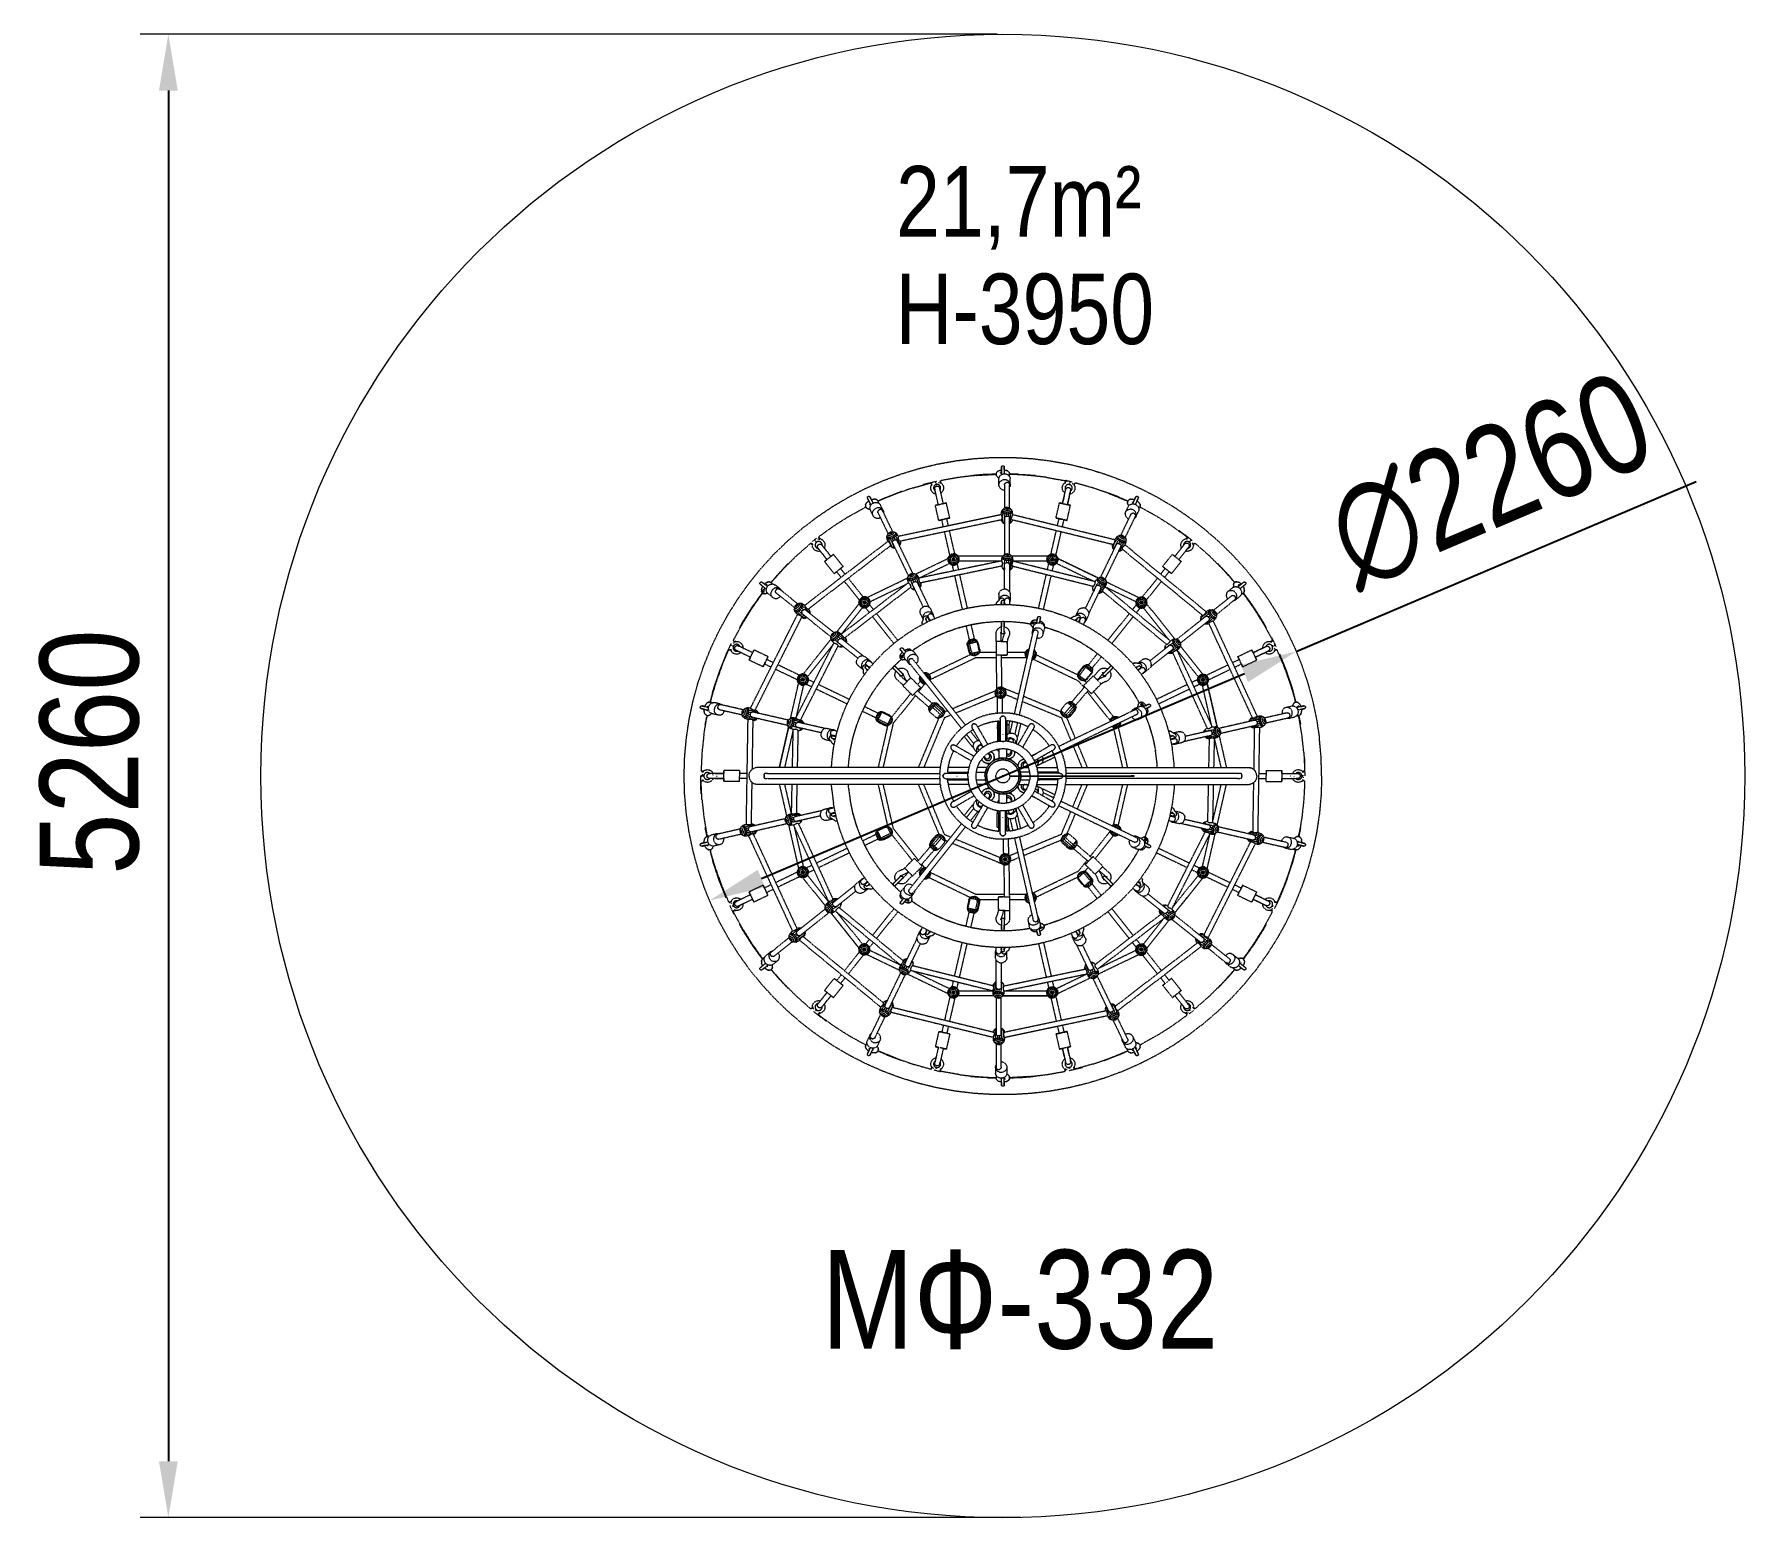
# Model space of a CAD drawing. Header units: millimetres. Extents: x -3111 to 2953, y -2449 to 2811.
import ezdxf

# ---------------------------------------------------------------- set-up
doc = ezdxf.new("R2010")
doc.units = ezdxf.units.MM
doc.linetypes.add('HIDDEN', pattern=[1.905, 1.27, -0.635])
for name, color, linetype in [('DIKOM_АРТИКУЛ', 7, 'Continuous'), ('DIKOM_ЗОНА', 90, 'Continuous'), ('DIKOM_ОБЪЕКТ', 7, 'Continuous'), ('DIKOM_РАЗМЕР_ЗОНА', 7, 'Continuous'), ('DIKOM_РАЗМЕР_ОБЪЕКТА', 7, 'Continuous')]:
    doc.layers.add(name, color=color, linetype=linetype)
doc.styles.add('style1', font='arialbd.ttf', dxfattribs={"width": 0.8})
doc.dimstyles.new('1-50', dxfattribs={"dimtxt": 300, "dimasz": 200, "dimexe": 100, "dimexo": 0, "dimgap": 100, "dimtad": 1, "dimtxsty": 'style1', "dimcen": 200, "dimclrd": 7, "dimclre": 7, "dimclrt": 7, "dimadec": 1, "dimazin": 2, "dimtfac": 1, "dimtmove": 0, "dimatfit": 2, "dimfxl": 0, "dimlwd": 25, "dimlwe": 18, "dimarcsym": 0})

msp = doc.modelspace()

# ---------------------------------------------------------------- texts
at = {"layer": 'DIKOM_АРТИКУЛ', "insert": (-319.297, -1498.906), "char_height": 350, "width": 1759.4069, "attachment_point": 1, "style": 'style1'}
msp.add_mtext('{\\fArial|b0|i0|c204|p34;МФ-332}', dxfattribs=at)
at = {"layer": 'DIKOM_РАЗМЕР_ОБЪЕКТА', "char_height": 250, "width": 1374.03842, "attachment_point": 1, "style": 'style1'}
for s, insert in [('{\\fArial|b0|i0|c204|p34;21,7m²}', (-55.593, 2344.057)), ('{\\fArial|b0|i0|c204|p34;H-3950}', (-57.273, 1962.544))]:
    msp.add_mtext(s, dxfattribs=dict(at, insert=insert))

# ---------------------------------------------------------------- blocks, each defined once
blk = doc.blocks.new('*D0')
at = {"layer": 'Defpoints', "color": 0, "transparency": 16777216}
for p in [(1363, 623), (-717.2, -260.4)]:
    blk.add_point(p, dxfattribs=at)
at = {"layer": 'DIKOM_РАЗМЕР_ОБЪЕКТА', "color": 7, "lineweight": 25, "transparency": 16777216}
for p, q in [((1363, 623), (2780.3, 1225)), ((-533.1, -182.2), (1178.9, 544.9))]:
    blk.add_line(p, q, dxfattribs=at)
at = {"layer": 'DIKOM_РАЗМЕР_ОБЪЕКТА', "color": 7, "transparency": 16777216}
for points in [[(1165.9, 575.5), (1191.9, 514.2), (1363, 623)], [(-546.1, -151.5), (-520.1, -212.9), (-717.2, -260.4)]]:
    blk.add_solid(points, dxfattribs=at)
at = {"layer": 'DIKOM_РАЗМЕР_ОБЪЕКТА', "color": 7, "transparency": 16777216, "insert": (2050.9, 1228.6), "char_height": 300, "attachment_point": 5, "rotation": 23.01073, "style": 'style1'}
blk.add_mtext('{\\fArial|b0|i0|c204|p34;\\H1.16667x;∅2260}', dxfattribs=at)
blk = doc.blocks.new('*D1')
at = {"layer": 'Defpoints', "color": 0, "transparency": 16777216}
for p in [(302.2, 2811.2), (-2635.4, -2447.9), (386.7, -2447.9)]:
    blk.add_point(p, dxfattribs=at)
at = {"layer": 'DIKOM_РАЗМЕР_ЗОНА', "color": 7, "lineweight": 18, "transparency": 16777216}
for p, q in [((302.2, 2811.2), (-2735.4, 2811.2)), ((386.7, -2447.9), (-2735.4, -2447.9))]:
    blk.add_line(p, q, dxfattribs=at)
at = {"layer": 'DIKOM_РАЗМЕР_ЗОНА', "color": 7, "lineweight": 25, "transparency": 16777216}
blk.add_line((-2635.4, 2611.2), (-2635.4, -2247.9), dxfattribs=at)
at = {"layer": 'DIKOM_РАЗМЕР_ЗОНА', "color": 7, "transparency": 16777216}
for points in [[(-2668.8, 2611.2), (-2602.1, 2611.2), (-2635.4, 2811.2)], [(-2668.8, -2247.9), (-2602.1, -2247.9), (-2635.4, -2447.9)]]:
    blk.add_solid(points, dxfattribs=at)
at = {"layer": 'DIKOM_РАЗМЕР_ЗОНА', "color": 7, "transparency": 16777216, "insert": (-2914.1, 265.9), "char_height": 300, "attachment_point": 5, "rotation": 90, "style": 'style1'}
blk.add_mtext('{\\fArial|b0|i0|c204|p34;\\H1.16667x;5260}', dxfattribs=at)

# ---------------------------------------------------------------- dimensions: what is measured, and where the dimension line sits
at = {"layer": 'DIKOM_РАЗМЕР_ЗОНА'}
dim = msp.add_linear_dim(base=(-2635.426, -2447.873), p1=(302.219, 2811.221), p2=(386.738, -2447.873), angle=90, text='{\\fArial|b0|i0|c204|p34;\\H1.16667x;5260}', dimstyle='1-50', dxfattribs=at)
dim.commit()
dim.dimension.update_dxf_attribs({"geometry": '*D1', "text_midpoint": (-2635.426, 265.934), "dimtype": 160})
at = {"layer": 'DIKOM_РАЗМЕР_ОБЪЕКТА'}
dim = msp.add_diameter_dim_2p(p1=(-717.193, -260.394), p2=(1362.983, 623.048), text='{\\fArial|b0|i0|c204|p34;\\H1.16667x;<>}', dimstyle='1-50', dxfattribs=at)
dim.commit()
dim.dimension.update_dxf_attribs({"geometry": '*D0', "text_midpoint": (2163.697, 963.108), "dimtype": 163})

# ---------------------------------------------------------------- linework, layer by layer
at = {"layer": 'DIKOM_ЗОНА', "color": 3, "lineweight": 15}
msp.add_circle((322.894, 181.327), 2629.975, dxfattribs=at)
at = {"layer": 'DIKOM_ОБЪЕКТ', "color": 7, "linetype": 'HIDDEN', "lineweight": 15}
for p, q in [((25.039, 1271.372), (90.137, 1287.102)), ((90.137, 1287.102), (156.053, 1298.949)), ((156.053, 1298.949), (222.554, 1306.87)), ((222.554, 1306.87), (289.408, 1310.837)), ((289.408, 1310.837), (356.38, 1310.837)), ((317.894, 1276.57), (317.99, 1277.546)), ((317.894, 1276.354), (317.894, 1276.087)), ((317.894, 1276.087), (317.894, 1276.354)), ((317.894, 1276.087), (317.894, 1275.714)), ((317.894, 1275.714), (317.894, 1276.087)), ((317.894, 1275.714), (317.894, 1275.238)), ((317.894, 1275.238), (317.894, 1275.714)), ((317.894, 1275.238), (317.894, 1274.663)), ((317.894, 1274.663), (317.894, 1275.238)), ((317.894, 1274.663), (317.894, 1273.992)), ((317.894, 1273.992), (317.894, 1274.663)), ((317.894, 1273.992), (317.894, 1273.229)), ((317.894, 1273.229), (317.894, 1273.992)), ((317.99, 1277.546), (318.273, 1278.485)), ((318.273, 1278.485), (318.735, 1279.351)), ((318.735, 1279.351), (319.357, 1280.11)), ((319.357, 1280.11), (320.115, 1280.733)), ((320.115, 1280.733), (320.861, 1281.144)), ((320.861, 1281.144), (321.855, 1281.467)), ((321.855, 1281.467), (322.895, 1281.576)), ((322.895, 1281.576), (323.856, 1281.483)), ((323.856, 1281.483), (324.796, 1281.201)), ((324.796, 1281.201), (325.663, 1280.74)), ((325.663, 1280.74), (326.422, 1280.12)), ((326.422, 1280.12), (327.046, 1279.363)), ((327.046, 1279.363), (327.511, 1278.498)), ((327.511, 1278.498), (327.797, 1277.56)), ((327.797, 1277.56), (327.895, 1276.583)), ((327.895, 1276.368), (327.895, 1276.1)), ((327.895, 1276.1), (327.895, 1276.368)), ((327.895, 1276.1), (327.895, 1275.726)), ((327.895, 1275.726), (327.895, 1276.1)), ((327.895, 1275.726), (327.895, 1275.251)), ((327.895, 1275.251), (327.895, 1275.726)), ((327.895, 1275.251), (327.895, 1274.675)), ((327.895, 1274.675), (327.895, 1275.251)), ((327.895, 1274.675), (327.895, 1274.004)), ((327.895, 1274.004), (327.895, 1274.675)), ((327.895, 1274.004), (327.895, 1273.24)), ((327.895, 1273.24), (327.895, 1274.004)), ((356.38, 1310.837), (423.234, 1306.87)), ((423.234, 1306.87), (489.736, 1298.949)), ((489.736, 1298.949), (555.651, 1287.102)), ((555.651, 1287.102), (620.75, 1271.372)), ((-163.082, 1201.494), (-101.793, 1228.492)), ((-101.793, 1228.492), (-39.013, 1251.812)), ((-39.013, 1251.812), (25.039, 1271.372)), ((3.762, 1202.634), (63.894, 1219.514)), ((40.385, 1215.212), (88.643, 1226.613)), ((63.894, 1219.514), (64.782, 1219.648)), ((64.251, 1219.664), (65.772, 1219.617)), ((66.693, 1219.403), (65.772, 1219.617)), ((67.557, 1219.019), (66.693, 1219.403)), ((68.995, 1217.803), (67.557, 1219.019)), ((69.352, 1218.394), (68.995, 1217.803)), ((68.995, 1217.803), (69.516, 1217.014)), ((69.352, 1218.394), (69.883, 1217.627)), ((69.516, 1217.014), (69.88, 1216.141)), ((69.594, 1212.464), (71.177, 1214.412)), ((71.831, 1214.071), (69.594, 1212.464)), ((69.594, 1212.464), (70.402, 1213.769)), ((69.594, 1212.464), (69.95, 1213.431)), ((71.589, 1213.091), (69.594, 1212.464)), ((71.325, 1216.588), (69.88, 1216.141)), ((70.089, 1216.51), (69.88, 1216.141)), ((69.88, 1216.141), (70.099, 1214.45)), ((69.88, 1216.141), (70.248, 1214.458)), ((69.883, 1217.627), (70.089, 1216.51)), ((69.95, 1213.431), (70.099, 1214.45)), ((70.402, 1213.769), (69.95, 1213.431)), ((70.089, 1216.51), (71.325, 1216.588)), ((71.177, 1214.412), (70.402, 1213.769)), ((71.831, 1214.071), (71.177, 1214.412)), ((71.589, 1213.091), (71.831, 1214.071)), ((83.02, 1213.07), (82.131, 1212.439)), ((83.962, 1213.622), (83.02, 1213.07)), ((84.189, 1225.561), (83.535, 1225.291)), ((83.535, 1225.291), (85.334, 1222.147)), ((83.535, 1225.291), (83.642, 1224.86)), ((83.642, 1224.86), (83.781, 1224.283)), ((85.334, 1222.147), (83.781, 1224.283)), ((83.781, 1224.283), (83.948, 1223.582)), ((85.334, 1222.147), (83.948, 1223.582)), ((84.947, 1214.088), (83.962, 1213.622)), ((84.536, 1225.643), (85.334, 1222.147)), ((84.629, 1225.665), (85.68, 1225.325)), ((85.97, 1214.468), (84.947, 1214.088)), ((85.334, 1222.147), (85.68, 1225.325)), ((85.334, 1222.147), (85.804, 1224.745)), ((85.334, 1222.147), (85.958, 1224.04)), ((86.221, 1218.26), (85.639, 1215.891)), ((85.824, 1215.299), (85.639, 1215.891)), ((85.68, 1225.325), (85.804, 1224.745)), ((85.804, 1224.745), (85.958, 1224.04)), ((86.221, 1218.26), (85.824, 1215.299)), ((85.961, 1214.859), (85.824, 1215.299)), ((85.961, 1214.859), (86.221, 1218.26)), ((86.995, 1214.868), (85.961, 1214.859)), ((85.97, 1214.468), (87.021, 1214.757)), ((86.995, 1214.868), (86.221, 1218.26)), ((87.972, 1215.03), (86.221, 1218.26)), ((86.221, 1218.26), (87.864, 1215.765)), ((86.221, 1218.26), (87.774, 1216.378)), ((86.995, 1214.868), (87.972, 1215.03)), ((87.021, 1214.757), (88.093, 1214.953)), ((87.864, 1215.765), (87.774, 1216.378)), ((87.931, 1215.309), (87.864, 1215.765)), ((87.972, 1215.03), (87.931, 1215.309)), ((88.093, 1214.953), (89.18, 1215.054)), ((90.27, 1215.061), (89.18, 1215.054)), ((91.357, 1214.973), (90.27, 1215.061)), ((92.432, 1214.79), (91.357, 1214.973)), ((93.487, 1214.514), (92.432, 1214.79)), ((94.514, 1214.148), (93.487, 1214.514)), ((95.505, 1213.694), (94.514, 1214.148)), ((97.082, 1221.151), (94.939, 1221.244)), ((96.03, 1221.21), (94.939, 1221.244)), ((96.453, 1213.154), (95.505, 1213.694)), ((97.082, 1221.151), (96.03, 1221.21)), ((97.35, 1212.534), (96.453, 1213.154)), ((101.931, 1226.436), (99.817, 1226.13)), ((102.247, 1226.206), (99.817, 1226.13)), ((101.854, 1224.808), (99.817, 1226.13)), ((99.817, 1226.13), (101.208, 1224.783)), ((99.911, 1220.879), (102.415, 1221.077)), ((102.977, 1220.965), (99.911, 1220.879)), ((104.825, 1219.191), (99.911, 1220.879)), ((103.716, 1220.252), (99.911, 1220.879)), ((99.911, 1220.879), (103.19, 1219.593)), ((101.199, 1223.838), (100.352, 1223.22)), ((101.828, 1223.779), (100.352, 1223.22)), ((102.013, 1222.767), (100.352, 1223.22)), ((100.352, 1223.22), (101.586, 1222.01)), ((101.208, 1224.783), (101.199, 1223.838)), ((101.828, 1223.779), (101.199, 1223.838)), ((101.854, 1224.808), (101.208, 1224.783)), ((102.415, 1221.077), (101.586, 1222.01)), ((101.854, 1224.808), (101.828, 1223.779)), ((101.828, 1223.779), (102.013, 1222.767)), ((102.247, 1226.206), (101.854, 1224.808)), ((102.247, 1226.206), (101.931, 1226.436)), ((102.013, 1222.767), (102.489, 1221.658)), ((102.247, 1226.206), (102.713, 1227.029)), ((102.977, 1220.965), (102.415, 1221.077)), ((102.977, 1220.965), (102.489, 1221.658)), ((102.713, 1227.029), (103.324, 1227.75)), ((103.716, 1220.252), (102.977, 1220.965)), ((104.226, 1219.34), (103.19, 1219.593)), ((103.324, 1227.75), (104.061, 1228.344)), ((105.193, 1218.983), (103.716, 1220.252)), ((104.825, 1219.191), (103.716, 1220.252)), ((105.478, 1229.057), (104.061, 1228.344)), ((104.825, 1219.191), (104.226, 1219.34)), ((105.794, 1229.077), (105.03, 1228.832)), ((105.193, 1218.983), (106.554, 1217.591)), ((167.294, 1239.959), (105.794, 1229.077)), ((106.554, 1217.591), (107.79, 1216.087)), ((107.79, 1216.087), (108.891, 1214.481)), ((108.891, 1214.481), (109.849, 1212.786)), ((109.849, 1212.786), (110.658, 1211.015)), ((229.322, 1247.234), (167.294, 1239.959)), ((208.772, 1246.236), (265.756, 1250.809)), ((208.772, 1246.236), (227.724, 1248.881)), ((208.772, 1246.236), (227.911, 1247.552)), ((227.724, 1248.881), (265.756, 1250.809)), ((265.756, 1250.809), (227.911, 1247.552)), ((229.322, 1247.234), (291.669, 1250.877)), ((265.756, 1250.809), (291.134, 1252.644)), ((265.756, 1250.809), (298.927, 1251.694)), ((265.756, 1250.809), (291.193, 1251.305)), ((291.134, 1252.644), (298.984, 1252.568)), ((291.134, 1252.644), (298.989, 1252.644)), ((298.917, 1251.555), (291.193, 1251.305)), ((298.911, 1250.877), (291.669, 1250.877)), ((298.945, 1251.979), (298.894, 1251.197)), ((298.894, 1251.197), (298.942, 1250.299)), ((299.031, 1249.525), (298.942, 1250.299)), ((298.945, 1251.979), (298.996, 1252.753)), ((299.143, 1253.592), (298.996, 1252.753)), ((299.031, 1249.525), (299.175, 1248.686)), ((299.143, 1253.592), (299.331, 1254.358)), ((299.175, 1248.686), (299.416, 1247.87)), ((299.573, 1255.168), (299.331, 1254.358)), ((299.64, 1247.114), (299.416, 1247.87)), ((299.573, 1255.168), (299.895, 1255.918)), ((299.64, 1247.114), (299.971, 1246.338)), ((300.226, 1256.684), (299.895, 1255.918)), ((300.324, 1245.602), (299.971, 1246.338)), ((300.644, 1257.405), (300.226, 1256.684)), ((300.324, 1245.602), (300.738, 1244.883)), ((300.644, 1257.405), (301.085, 1258.118)), ((301.215, 1244.174), (300.738, 1244.883)), ((301.577, 1258.771), (301.085, 1258.118)), ((301.215, 1244.174), (301.701, 1243.524)), ((301.577, 1258.771), (302.132, 1259.452)), ((302.29, 1242.848), (301.701, 1243.524)), ((302.686, 1260.024), (302.132, 1259.452)), ((302.29, 1242.848), (302.837, 1242.278)), ((302.686, 1260.024), (303.344, 1260.667)), ((303.527, 1241.64), (302.837, 1242.278)), ((303.344, 1260.667), (304.115, 1261.287)), ((303.527, 1241.64), (304.121, 1241.163)), ((304.694, 1261.75), (304.115, 1261.287)), ((304.121, 1241.163), (304.899, 1240.568)), ((304.694, 1261.75), (305.547, 1262.324)), ((304.899, 1240.568), (306.82, 1239.091)), ((306.152, 1262.686), (305.547, 1262.324)), ((306.152, 1262.686), (307.074, 1263.213)), ((306.525, 1239.366), (308.342, 1237.676)), ((307.074, 1263.213), (308.088, 1263.708)), ((307.983, 1238.092), (309.063, 1236.839)), ((308.088, 1263.708), (309.187, 1264.17)), ((308.904, 1234.192), (308.936, 1235.861)), ((308.904, 1212.994), (308.904, 1234.192)), ((308.904, 1212.994), (308.936, 1214.665)), ((309.051, 1211.321), (308.904, 1212.994)), ((308.936, 1235.861), (309.156, 1237.562)), ((308.936, 1214.665), (309.156, 1216.364)), ((309.156, 1237.562), (309.559, 1239.269)), ((309.156, 1216.364), (309.559, 1218.071)), ((309.722, 1264.387), (309.187, 1264.17)), ((309.559, 1239.269), (310.13, 1240.938)), ((309.559, 1218.071), (310.13, 1219.741)), ((309.722, 1264.387), (310.856, 1264.794)), ((310.13, 1240.938), (310.857, 1242.525)), ((310.13, 1219.741), (310.857, 1221.328)), ((310.856, 1264.794), (312.059, 1265.165)), ((310.857, 1242.525), (311.738, 1244.007)), ((310.857, 1221.328), (311.738, 1222.81)), ((311.738, 1244.007), (312.802, 1245.437)), ((311.738, 1222.81), (312.802, 1224.24)), ((312.059, 1265.165), (313.325, 1265.495)), ((312.802, 1245.437), (314.024, 1246.792)), ((312.802, 1224.24), (314.024, 1225.595)), ((313.325, 1265.495), (314.648, 1265.783)), ((314.615, 1256.904), (313.926, 1255.981)), ((313.926, 1255.981), (314.05, 1256.661)), ((315.652, 1254.979), (313.926, 1255.981)), ((316.046, 1258.659), (313.951, 1257.528)), ((314.615, 1256.904), (313.951, 1257.528)), ((314.024, 1246.792), (315.37, 1248.036)), ((314.024, 1225.595), (315.37, 1226.839)), ((314.615, 1256.904), (314.05, 1256.661)), ((316.037, 1254.686), (314.615, 1256.904)), ((315.003, 1265.847), (314.648, 1265.783)), ((315.003, 1265.847), (316.315, 1266.081)), ((315.201, 1255.99), (316.534, 1257.852)), ((315.716, 1255.491), (315.244, 1255.923)), ((315.37, 1248.036), (316.808, 1249.136)), ((315.37, 1226.839), (316.808, 1227.939)), ((315.652, 1254.979), (318.162, 1253.068)), ((315.716, 1255.491), (316.534, 1257.852)), ((315.716, 1255.491), (316.19, 1256.396)), ((316.534, 1257.852), (316.046, 1258.659)), ((317.323, 1255.094), (316.141, 1254.717)), ((316.19, 1256.396), (316.534, 1257.852)), ((316.315, 1266.081), (317.664, 1266.273)), ((317.323, 1255.094), (316.371, 1254.432)), ((316.808, 1249.136), (318.35, 1250.089)), ((316.808, 1227.939), (318.35, 1228.892)), ((316.874, 1254.049), (317.323, 1255.094)), ((317.035, 1253.926), (317.323, 1255.094)), ((317.664, 1266.273), (317.894, 1266.297)), ((317.894, 1273.229), (317.894, 1272.378)), ((317.894, 1272.378), (317.894, 1273.229)), ((317.894, 1272.378), (317.894, 1271.446)), ((317.894, 1271.446), (317.894, 1272.378)), ((317.894, 1271.446), (317.894, 1270.438)), ((317.894, 1270.438), (317.894, 1271.446)), ((317.894, 1270.438), (317.894, 1269.359)), ((317.894, 1269.359), (317.894, 1270.438)), ((317.894, 1269.359), (317.894, 1268.217)), ((317.894, 1268.217), (317.894, 1269.359)), ((317.894, 1268.217), (317.894, 1267.018)), ((317.894, 1267.018), (317.894, 1268.217)), ((317.894, 1267.018), (317.894, 1265.771)), ((317.894, 1266.297), (317.894, 1267.018)), ((317.894, 1265.771), (317.894, 1264.482)), ((317.894, 1264.482), (317.894, 1263.16)), ((317.894, 1263.16), (317.894, 1261.813)), ((317.894, 1261.813), (317.894, 1260.449)), ((317.894, 1260.449), (317.894, 1259.077)), ((317.894, 1259.077), (317.894, 1257.704)), ((317.894, 1257.704), (317.894, 1256.34)), ((317.894, 1256.34), (317.894, 1254.993)), ((317.894, 1254.993), (317.894, 1253.671)), ((317.894, 1253.671), (317.894, 1253.272)), ((318.722, 1252.59), (318.162, 1253.068)), ((318.35, 1250.089), (320.029, 1250.924)), ((318.35, 1228.892), (320.029, 1229.726)), ((318.722, 1252.59), (320.369, 1251.058)), ((320.029, 1250.924), (321.8, 1251.623)), ((321.8, 1230.426), (320.029, 1229.726)), ((321.8, 1251.623), (323.618, 1252.17)), ((323.618, 1230.972), (321.8, 1230.426)), ((323.618, 1252.17), (325.438, 1252.545)), ((325.438, 1231.348), (323.618, 1230.972)), ((325.438, 1252.545), (327.306, 1252.751)), ((327.306, 1231.554), (325.438, 1231.348)), ((327.306, 1252.751), (329.229, 1252.799)), ((329.229, 1231.601), (327.306, 1231.554)), ((327.895, 1273.24), (327.895, 1272.389)), ((327.895, 1272.389), (327.895, 1273.24)), ((327.895, 1272.389), (327.895, 1271.455)), ((327.895, 1271.455), (327.895, 1272.389)), ((327.895, 1271.455), (327.895, 1270.446)), ((327.895, 1270.446), (327.895, 1271.455)), ((327.895, 1270.446), (327.895, 1269.367)), ((327.895, 1269.367), (327.895, 1270.446)), ((327.895, 1269.367), (327.895, 1268.224)), ((327.895, 1268.224), (327.895, 1269.367)), ((327.895, 1268.224), (327.895, 1267.024)), ((327.895, 1267.024), (327.895, 1268.224)), ((327.895, 1267.024), (327.895, 1265.776)), ((327.895, 1266.295), (327.895, 1267.024)), ((327.895, 1266.295), (328.869, 1266.173)), ((327.895, 1265.776), (327.895, 1264.487)), ((327.895, 1264.487), (327.895, 1263.163)), ((327.895, 1263.163), (327.895, 1261.815)), ((327.895, 1261.815), (327.895, 1260.45)), ((327.895, 1260.45), (327.895, 1259.077)), ((327.895, 1259.077), (327.895, 1257.703)), ((327.895, 1257.703), (327.895, 1256.338)), ((327.895, 1256.338), (327.895, 1254.99)), ((327.895, 1254.99), (327.895, 1253.666)), ((329.001, 1253.286), (327.895, 1254.327)), ((328.274, 1253.227), (327.895, 1253.994)), ((327.895, 1253.666), (327.895, 1252.765)), ((328.274, 1253.227), (329.001, 1253.286)), ((329.105, 1252.984), (328.274, 1253.227)), ((328.869, 1266.173), (330.199, 1265.958)), ((328.895, 1213.507), (328.906, 1213.715)), ((328.895, 1213.506), (328.895, 1131.407)), ((328.906, 1213.713), (328.944, 1214.364)), ((328.978, 1214.571), (329.095, 1215.215)), ((329.105, 1252.984), (329.001, 1253.286)), ((329.095, 1215.215), (329.15, 1215.415)), ((329.203, 1215.589), (329.343, 1216.044)), ((329.229, 1252.799), (331.157, 1252.688)), ((331.157, 1231.491), (329.229, 1231.601)), ((329.343, 1216.045), (329.418, 1216.237)), ((329.418, 1216.236), (329.679, 1216.831)), ((329.685, 1216.843), (329.779, 1217.026)), ((329.779, 1217.026), (330.117, 1217.604)), ((330.117, 1217.604), (330.229, 1217.776)), ((330.199, 1265.958), (330.528, 1265.899)), ((330.339, 1217.922), (330.635, 1218.318)), ((330.528, 1265.899), (331.873, 1265.63)), ((330.635, 1218.318), (330.764, 1218.479)), ((330.764, 1218.479), (331.231, 1218.978)), ((331.157, 1252.688), (333.038, 1252.421)), ((333.038, 1231.224), (331.157, 1231.491)), ((331.231, 1218.978), (331.375, 1219.126)), ((331.375, 1219.126), (331.531, 1219.259)), ((331.531, 1219.259), (332.057, 1219.71)), ((331.873, 1265.63), (333.165, 1265.319)), ((332.057, 1219.71), (332.224, 1219.829)), ((332.329, 1219.901), (332.801, 1220.226)), ((332.801, 1220.226), (333.005, 1220.344)), ((333.005, 1220.344), (333.626, 1220.682)), ((333.038, 1252.421), (334.836, 1251.997)), ((334.836, 1230.8), (333.038, 1231.224)), ((333.165, 1265.319), (334.398, 1264.966)), ((333.846, 1220.781), (333.626, 1220.682)), ((334.504, 1221.056), (333.846, 1220.781)), ((334.398, 1264.966), (335.564, 1264.576)), ((334.737, 1221.134), (334.504, 1221.056)), ((335.425, 1221.344), (334.737, 1221.134)), ((334.836, 1251.997), (336.616, 1251.4)), ((336.616, 1230.203), (334.836, 1230.8)), ((335.669, 1221.399), (335.425, 1221.344)), ((336.656, 1264.148), (335.564, 1264.576)), ((336.379, 1221.541), (335.689, 1221.403)), ((337.407, 1221.646), (336.518, 1221.558)), ((336.616, 1251.4), (338.355, 1250.644)), ((338.355, 1229.447), (336.616, 1230.203)), ((336.656, 1264.148), (337.215, 1263.921)), ((338.268, 1263.44), (337.215, 1263.921)), ((338.382, 1221.646), (337.487, 1221.646)), ((339.439, 1262.816), (338.268, 1263.44)), ((338.355, 1250.644), (340.01, 1249.75)), ((340.01, 1228.552), (338.355, 1229.447)), ((339.35, 1221.55), (338.461, 1221.638)), ((340.344, 1262.246), (339.439, 1262.816)), ((339.949, 1221.434), (339.477, 1221.528)), ((340.186, 1221.387), (339.949, 1221.434)), ((340.01, 1249.75), (341.536, 1248.739)), ((341.536, 1227.542), (340.01, 1228.552)), ((340.427, 1221.326), (340.186, 1221.387)), ((340.344, 1262.246), (340.933, 1261.863)), ((341.115, 1221.116), (340.427, 1221.326)), ((341.756, 1261.244), (340.933, 1261.863)), ((341.344, 1221.033), (341.115, 1221.116)), ((342.002, 1220.757), (341.344, 1221.033)), ((341.536, 1248.739), (342.909, 1247.624)), ((342.909, 1226.427), (341.536, 1227.542)), ((341.756, 1261.244), (342.315, 1260.767)), ((343.041, 1260.104), (342.315, 1260.767)), ((342.838, 1220.315), (342.366, 1220.572)), ((343.038, 1220.193), (342.838, 1220.315)), ((342.909, 1247.624), (344.162, 1246.388)), ((344.162, 1225.191), (342.909, 1226.427)), ((343.615, 1219.796), (343.038, 1220.193)), ((343.041, 1260.104), (343.557, 1259.542)), ((344.172, 1258.839), (343.557, 1259.542)), ((343.782, 1219.67), (343.615, 1219.796)), ((344.008, 1219.477), (343.782, 1219.67)), ((344.143, 1219.361), (344.307, 1219.22)), ((344.162, 1246.388), (345.3, 1245.029)), ((345.3, 1223.832), (344.162, 1225.191)), ((344.172, 1258.839), (344.631, 1258.202)), ((344.307, 1219.22), (344.46, 1219.081)), ((344.46, 1219.08), (344.928, 1218.582)), ((345.124, 1257.465), (344.631, 1258.202)), ((344.928, 1218.582), (345.066, 1218.431)), ((345.066, 1218.431), (345.187, 1218.27)), ((345.124, 1257.465), (345.515, 1256.764)), ((345.187, 1218.27), (345.354, 1218.048)), ((345.3, 1245.029), (346.321, 1243.548)), ((346.321, 1222.351), (345.3, 1223.832)), ((345.43, 1217.946), (345.593, 1217.729)), ((345.875, 1255.999), (345.515, 1256.764)), ((345.593, 1217.729), (345.697, 1217.559)), ((345.697, 1217.559), (346.035, 1216.981)), ((345.875, 1255.999), (346.188, 1255.246)), ((346.035, 1216.981), (346.121, 1216.804)), ((346.121, 1216.804), (346.248, 1216.517)), ((346.188, 1255.246), (346.414, 1254.462)), ((346.289, 1216.422), (346.388, 1216.198)), ((346.321, 1243.548), (347.227, 1241.945)), ((346.321, 1222.351), (347.227, 1220.748)), ((346.388, 1216.198), (346.456, 1216.013)), ((346.636, 1253.669), (346.414, 1254.462)), ((346.456, 1216.013), (346.65, 1215.383)), ((346.636, 1253.669), (346.774, 1252.858)), ((346.65, 1215.383), (346.699, 1215.192)), ((346.699, 1215.192), (346.751, 1214.907)), ((346.768, 1214.813), (346.816, 1214.548)), ((346.842, 1252.114), (346.774, 1252.858)), ((346.793, 1252.644), (354.655, 1252.644)), ((346.8, 1252.567), (354.655, 1252.644)), ((346.816, 1214.548), (346.846, 1214.354)), ((346.842, 1252.114), (346.894, 1251.232)), ((346.846, 1214.354), (346.856, 1214.16)), ((346.856, 1214.158), (346.894, 1213.509)), ((346.867, 1251.694), (380.05, 1250.808)), ((346.875, 1251.555), (354.587, 1251.305)), ((346.894, 1242.534), (346.894, 1251.232)), ((354.12, 1250.877), (346.894, 1250.877)), ((346.894, 1131.054), (346.894, 1213.506)), ((347.227, 1241.945), (347.908, 1240.254)), ((347.227, 1220.748), (347.908, 1219.057)), ((347.908, 1240.254), (348.412, 1238.568)), ((347.908, 1219.057), (348.412, 1217.371)), ((348.412, 1238.568), (348.737, 1236.889)), ((348.412, 1217.371), (348.737, 1215.692)), ((348.737, 1236.889), (348.884, 1235.216)), ((348.737, 1215.692), (348.884, 1214.019)), ((348.884, 1214.019), (348.852, 1212.349)), ((348.884, 1214.019), (348.884, 1235.216)), ((416.466, 1247.234), (354.12, 1250.877)), ((380.05, 1250.808), (354.587, 1251.305)), ((354.655, 1252.644), (380.05, 1250.808)), ((380.05, 1250.808), (418.065, 1248.881)), ((380.05, 1250.808), (437.034, 1246.235)), ((380.05, 1250.808), (417.869, 1247.552)), ((478.495, 1239.959), (416.466, 1247.234)), ((437.034, 1246.235), (417.869, 1247.552)), ((418.065, 1248.881), (437.034, 1246.235)), ((478.495, 1239.959), (539.995, 1229.077)), ((535.132, 1211.015), (535.94, 1212.786)), ((535.94, 1212.786), (536.898, 1214.481)), ((536.898, 1214.481), (537.999, 1216.087)), ((537.999, 1216.087), (539.235, 1217.591)), ((539.235, 1217.591), (540.596, 1218.983)), ((539.995, 1229.077), (540.854, 1228.813)), ((540.383, 1229.058), (541.733, 1228.356)), ((542.072, 1220.252), (540.596, 1218.983)), ((542.47, 1227.763), (541.733, 1228.356)), ((542.072, 1220.252), (543.032, 1220.982)), ((542.072, 1220.252), (542.812, 1220.969)), ((544.786, 1220.729), (542.072, 1220.252)), ((544.142, 1219.951), (542.072, 1220.252)), ((542.47, 1227.763), (543.15, 1227.983)), ((543.082, 1227.042), (542.47, 1227.763)), ((542.812, 1220.969), (543.389, 1221.823)), ((543.032, 1220.982), (543.389, 1221.823)), ((543.81, 1221.194), (543.032, 1220.982)), ((543.689, 1227.323), (543.082, 1227.042)), ((543.082, 1227.042), (543.848, 1225.322)), ((544.573, 1226.697), (543.082, 1227.042)), ((544.831, 1225.85), (543.082, 1227.042)), ((543.082, 1227.042), (544.14, 1225.557)), ((543.205, 1227.127), (543.15, 1227.983)), ((543.689, 1227.323), (543.205, 1227.127)), ((544.892, 1223.058), (543.389, 1221.823)), ((543.779, 1222.776), (543.389, 1221.823)), ((545.869, 1222.449), (543.389, 1221.823)), ((543.66, 1230.132), (568.086, 1224.058)), ((544.573, 1226.697), (543.689, 1227.323)), ((543.976, 1224.385), (543.779, 1222.776)), ((543.779, 1222.776), (544.892, 1223.058)), ((543.81, 1221.194), (545.869, 1222.449)), ((543.81, 1221.194), (544.786, 1220.729)), ((544.14, 1225.557), (543.848, 1225.322)), ((543.848, 1225.322), (543.976, 1224.385)), ((544.14, 1225.557), (543.976, 1224.385)), ((546.071, 1225.245), (543.976, 1224.385)), ((543.976, 1224.385), (545.502, 1224.159)), ((543.976, 1224.385), (544.581, 1223.834)), ((544.831, 1225.85), (544.14, 1225.557)), ((544.142, 1219.951), (544.786, 1220.729)), ((544.573, 1226.697), (544.831, 1225.85)), ((545.502, 1224.159), (544.581, 1223.834)), ((544.581, 1223.834), (544.892, 1223.058)), ((544.892, 1223.058), (545.869, 1222.449)), ((546.071, 1225.245), (545.502, 1224.159)), ((549.336, 1213.154), (548.439, 1212.534)), ((550.284, 1213.694), (549.336, 1213.154)), ((551.275, 1214.148), (550.284, 1213.694)), ((552.302, 1214.514), (551.275, 1214.148)), ((553.357, 1214.79), (552.302, 1214.514)), ((554.432, 1214.973), (553.357, 1214.79)), ((555.519, 1215.061), (554.432, 1214.973)), ((556.61, 1215.054), (555.519, 1215.061)), ((557.695, 1214.953), (556.61, 1215.054)), ((557.695, 1214.953), (558.768, 1214.757)), ((557.858, 1215.309), (559.568, 1218.26)), ((557.858, 1215.309), (557.925, 1215.765)), ((558.793, 1214.868), (557.858, 1215.309)), ((559.568, 1218.26), (557.925, 1215.765)), ((557.925, 1215.765), (558.015, 1216.378)), ((559.568, 1218.26), (558.015, 1216.378)), ((558.768, 1214.757), (559.82, 1214.468)), ((558.793, 1214.868), (559.568, 1218.26)), ((558.793, 1214.868), (559.743, 1214.59)), ((559.743, 1214.59), (559.568, 1218.26)), ((559.568, 1218.26), (559.965, 1215.299)), ((559.568, 1218.26), (560.15, 1215.891)), ((559.743, 1214.59), (559.828, 1214.859)), ((559.82, 1214.468), (560.842, 1214.088)), ((559.828, 1214.859), (559.965, 1215.299)), ((559.982, 1224.746), (559.829, 1224.041)), ((560.455, 1222.147), (559.829, 1224.041)), ((559.965, 1215.299), (560.15, 1215.891)), ((560.107, 1225.325), (559.982, 1224.746)), ((560.455, 1222.147), (559.982, 1224.746)), ((560.198, 1225.76), (560.107, 1225.325)), ((561.266, 1225.7), (560.198, 1225.76)), ((560.198, 1225.76), (560.455, 1222.147)), ((561.266, 1225.7), (560.455, 1222.147)), ((560.455, 1222.147), (562.145, 1224.861)), ((560.455, 1222.147), (562.006, 1224.284)), ((560.455, 1222.147), (561.839, 1223.582)), ((561.827, 1213.622), (560.842, 1214.088)), ((561.266, 1225.7), (562.145, 1224.861)), ((562.769, 1213.07), (561.827, 1213.622)), ((562.006, 1224.284), (561.839, 1223.582)), ((562.145, 1224.861), (562.006, 1224.284)), ((563.658, 1212.439), (562.769, 1213.07)), ((570.608, 1216.153), (568.717, 1217.166)), ((569.686, 1216.662), (568.717, 1217.166)), ((570.608, 1216.153), (569.686, 1216.662)), ((576.733, 1211.027), (573.038, 1214.68)), ((576.195, 1212.464), (573.038, 1214.68)), ((573.038, 1214.68), (575.38, 1213.771)), ((573.038, 1214.68), (575.434, 1212.099)), ((576.096, 1217.369), (574.742, 1218.707)), ((574.742, 1218.707), (574.787, 1217.482)), ((574.787, 1217.482), (575.192, 1215.889)), ((575.192, 1215.889), (575.038, 1214.972)), ((575.38, 1213.771), (575.038, 1214.972)), ((575.699, 1214.263), (575.038, 1214.972)), ((575.694, 1216.513), (575.192, 1215.889)), ((576.195, 1212.464), (575.38, 1213.771)), ((576.096, 1217.369), (575.694, 1216.513)), ((575.714, 1215.207), (575.699, 1214.263)), ((575.838, 1213.426), (575.699, 1214.263)), ((575.908, 1216.13), (575.714, 1215.207)), ((576.195, 1212.464), (575.838, 1213.426)), ((576.272, 1217.002), (575.908, 1216.13)), ((576.13, 1218.716), (576.096, 1217.369)), ((577.939, 1218.828), (576.13, 1218.716)), ((576.272, 1217.002), (576.13, 1218.716)), ((577.939, 1218.828), (576.272, 1217.002)), ((577.939, 1218.828), (579.095, 1219.39)), ((579.095, 1219.39), (580.015, 1219.605)), ((581.602, 1219.633), (580.015, 1219.605)), ((581.896, 1219.514), (581.101, 1219.624)), ((642.026, 1202.634), (581.896, 1219.514)), ((620.75, 1271.372), (684.802, 1251.812)), ((684.802, 1251.812), (747.582, 1228.492)), ((747.582, 1228.492), (808.871, 1201.494)), ((-280.329, 1136.856), (-222.664, 1170.913)), ((-222.664, 1170.913), (-163.082, 1201.494)), ((-158.896, 1151.415), (-158.052, 1152.274)), ((-158.052, 1152.274), (-157.128, 1153.13)), ((-157.308, 1167.828), (-157.268, 1168.807)), ((-157.157, 1166.858), (-157.308, 1167.828)), ((-157.268, 1168.807), (-157.037, 1169.761)), ((-156.818, 1165.937), (-157.157, 1166.858)), ((-157.128, 1153.13), (-156.13, 1153.977)), ((-157.037, 1169.761), (-156.624, 1170.651)), ((-156.725, 1165.743), (-156.609, 1165.502)), ((-156.609, 1165.502), (-156.725, 1165.743)), ((-156.624, 1170.651), (-156.13, 1171.346)), ((-156.609, 1165.502), (-156.447, 1165.166)), ((-156.447, 1165.166), (-156.609, 1165.502)), ((-156.447, 1165.166), (-156.24, 1164.737)), ((-156.24, 1164.737), (-156.447, 1165.166)), ((-156.24, 1164.737), (-155.991, 1164.219)), ((-155.991, 1164.219), (-156.24, 1164.737)), ((-156.13, 1171.346), (-155.375, 1172.068)), ((-156.13, 1153.977), (-155.064, 1154.81)), ((-155.991, 1164.219), (-155.7, 1163.614)), ((-155.7, 1163.614), (-155.991, 1164.219)), ((-155.7, 1163.614), (-155.369, 1162.927)), ((-155.369, 1162.927), (-155.7, 1163.614)), ((-155.375, 1172.068), (-154.486, 1172.618)), ((-155.369, 1162.927), (-155, 1162.161)), ((-155, 1162.161), (-155.369, 1162.927)), ((-154.771, 1155.022), (-155.064, 1154.81)), ((-155, 1162.161), (-154.595, 1161.321)), ((-154.595, 1161.321), (-155, 1162.161)), ((-154.771, 1155.022), (-153.692, 1155.802)), ((-154.595, 1161.321), (-154.158, 1160.412)), ((-154.158, 1160.412), (-154.595, 1161.321)), ((-154.486, 1172.618), (-153.579, 1172.951)), ((-154.158, 1160.412), (-153.69, 1159.44)), ((-153.69, 1159.44), (-154.158, 1160.412)), ((-153.692, 1155.802), (-152.559, 1156.559)), ((-153.69, 1159.44), (-153.194, 1158.411)), ((-153.194, 1158.411), (-153.69, 1159.44)), ((-153.579, 1172.951), (-152.61, 1173.104)), ((-153.194, 1158.411), (-152.674, 1157.332)), ((-152.674, 1157.332), (-153.194, 1158.411)), ((-152.674, 1157.332), (-152.133, 1156.207)), ((-152.361, 1156.682), (-152.674, 1157.332)), ((-152.61, 1173.104), (-151.629, 1173.065)), ((-152.559, 1156.559), (-152.361, 1156.682)), ((-152.133, 1156.207), (-151.574, 1155.047)), ((-151.629, 1173.065), (-150.675, 1172.836)), ((-151.574, 1155.047), (-151, 1153.855)), ((-151, 1153.855), (-150.415, 1152.642)), ((-150.675, 1172.836), (-149.784, 1172.424)), ((-150.415, 1152.642), (-149.824, 1151.412)), ((-149.784, 1172.424), (-148.991, 1171.847)), ((-148.991, 1171.847), (-148.326, 1171.126)), ((-148.326, 1171.126), (-147.814, 1170.288)), ((-147.721, 1170.094), (-147.605, 1169.853)), ((-147.605, 1169.853), (-147.721, 1170.094)), ((-147.605, 1169.853), (-147.443, 1169.516)), ((-147.443, 1169.516), (-147.605, 1169.853)), ((-147.443, 1169.516), (-147.236, 1169.088)), ((-147.236, 1169.088), (-147.443, 1169.516)), ((-147.236, 1169.088), (-146.987, 1168.569)), ((-146.987, 1168.569), (-147.236, 1169.088)), ((-146.987, 1168.569), (-146.695, 1167.964)), ((-146.695, 1167.964), (-146.987, 1168.569)), ((-146.695, 1167.964), (-146.364, 1167.276)), ((-146.364, 1167.276), (-146.695, 1167.964)), ((-146.364, 1167.276), (-145.995, 1166.509)), ((-145.995, 1166.509), (-146.364, 1167.276)), ((-145.995, 1166.509), (-145.59, 1165.669)), ((-145.59, 1165.669), (-145.995, 1166.509)), ((-145.59, 1165.669), (-145.152, 1164.759)), ((-145.152, 1164.759), (-145.59, 1165.669)), ((-145.152, 1164.759), (-144.683, 1163.786)), ((-144.683, 1163.786), (-145.152, 1164.759)), ((-144.683, 1163.786), (-144.187, 1162.757)), ((-144.187, 1162.757), (-144.683, 1163.786)), ((-144.187, 1162.757), (-143.667, 1161.676)), ((-143.667, 1161.676), (-144.187, 1162.757)), ((-143.667, 1161.676), (-143.125, 1160.551)), ((-143.351, 1161.019), (-143.667, 1161.676)), ((-143.351, 1161.019), (-142.42, 1161.332)), ((-143.125, 1160.551), (-142.566, 1159.389)), ((-142.566, 1159.389), (-141.992, 1158.197)), ((-142.42, 1161.332), (-141.129, 1161.715)), ((-141.992, 1158.197), (-141.407, 1156.983)), ((-141.407, 1156.983), (-140.815, 1155.752)), ((-141.129, 1161.715), (-140.807, 1161.805)), ((-140.815, 1155.752), (-140.219, 1154.515)), ((-140.807, 1161.805), (-139.478, 1162.146)), ((-140.219, 1154.515), (-139.623, 1153.277)), ((-139.623, 1153.277), (-139.03, 1152.048)), ((-139.478, 1162.146), (-138.179, 1162.427)), ((-138.179, 1162.427), (-136.915, 1162.644)), ((-136.915, 1162.644), (-135.695, 1162.797)), ((-134.525, 1162.886), (-135.695, 1162.797)), ((-134.525, 1162.886), (-133.923, 1162.924)), ((-132.766, 1162.948), (-133.923, 1162.924)), ((-131.441, 1162.894), (-132.766, 1162.948)), ((-130.378, 1162.773), (-131.441, 1162.894)), ((-130.378, 1162.773), (-129.681, 1162.683)), ((-128.671, 1162.482), (-129.681, 1162.683)), ((-128.671, 1162.482), (-127.96, 1162.295)), ((-127.018, 1162.013), (-127.96, 1162.295)), ((-127.018, 1162.013), (-126.31, 1161.73)), ((-125.45, 1161.364), (-126.31, 1161.73)), ((-125.45, 1161.364), (-124.761, 1160.989)), ((-123.997, 1160.539), (-124.761, 1160.989)), ((-123.997, 1160.539), (-123.341, 1160.076)), ((-122.684, 1159.544), (-123.341, 1160.076)), ((-122.684, 1159.544), (-122.075, 1159.001)), ((-122.075, 1159.001), (-121.532, 1158.393)), ((-120.988, 1157.775), (-121.532, 1158.393)), ((-120.988, 1157.775), (-120.512, 1157.104)), ((-120.127, 1156.463), (-120.512, 1157.104)), ((-120.127, 1156.463), (-119.697, 1155.691)), ((-119.922, 1156.095), (-89.64, 1169.695)), ((-119.854, 1155.974), (-112.798, 1159.094)), ((-115.923, 1147.855), (-119.697, 1155.691)), ((-113.033, 1158.507), (-119.543, 1155.372)), ((-55.28, 1182.275), (-113.033, 1158.507)), ((-89.64, 1169.695), (-112.798, 1159.094)), ((-89.64, 1169.695), (-36.315, 1190.299)), ((-89.64, 1169.695), (-54.154, 1183.171)), ((3.762, 1202.634), (-55.28, 1182.275)), ((-36.315, 1190.299), (-54.154, 1183.171)), ((67.308, 1203.076), (67.436, 1205.019)), ((67.349, 1201.129), (67.308, 1203.076)), ((67.557, 1199.194), (67.349, 1201.129)), ((67.436, 1205.019), (67.731, 1206.943)), ((67.932, 1197.283), (67.557, 1199.194)), ((67.731, 1206.943), (68.192, 1208.835)), ((68.471, 1195.413), (67.932, 1197.283)), ((68.192, 1208.835), (68.815, 1210.679)), ((69.17, 1193.595), (68.471, 1195.413)), ((69.594, 1212.464), (68.815, 1210.679)), ((70.023, 1191.845), (69.17, 1193.595)), ((71.024, 1190.176), (70.023, 1191.845)), ((72.166, 1188.599), (71.024, 1190.176)), ((73.44, 1187.126), (72.166, 1188.599)), ((74.836, 1185.769), (73.44, 1187.126)), ((76.345, 1184.539), (74.836, 1185.769)), ((77.954, 1183.442), (76.345, 1184.539)), ((77.4, 1204.124), (77.311, 1203.037)), ((77.311, 1203.037), (77.318, 1201.947)), ((77.318, 1201.947), (77.42, 1200.861)), ((77.582, 1205.199), (77.4, 1204.124)), ((77.42, 1200.861), (77.616, 1199.788)), ((77.858, 1206.254), (77.582, 1205.199)), ((77.616, 1199.788), (77.904, 1198.737)), ((78.225, 1207.281), (77.858, 1206.254)), ((77.904, 1198.737), (78.284, 1197.714)), ((79.651, 1182.49), (77.954, 1183.442)), ((78.679, 1208.273), (78.225, 1207.281)), ((78.284, 1197.714), (78.751, 1196.729)), ((79.219, 1209.22), (78.679, 1208.273)), ((78.751, 1196.729), (79.302, 1195.788)), ((79.838, 1210.117), (79.219, 1209.22)), ((79.302, 1195.788), (79.933, 1194.898)), ((81.425, 1181.687), (79.651, 1182.49)), ((80.534, 1210.957), (79.838, 1210.117)), ((79.933, 1194.898), (80.639, 1194.068)), ((81.3, 1211.733), (80.534, 1210.957)), ((80.639, 1194.068), (81.415, 1193.301)), ((82.131, 1212.439), (81.3, 1211.733)), ((81.363, 1199.972), (81.397, 1200.915)), ((81.427, 1199.032), (81.363, 1199.972)), ((81.397, 1200.915), (81.53, 1201.848)), ((81.415, 1193.301), (82.255, 1192.605)), ((83.262, 1181.041), (81.425, 1181.687)), ((81.59, 1198.103), (81.427, 1199.032)), ((81.53, 1201.848), (81.759, 1202.763)), ((81.633, 1197.915), (81.683, 1197.698)), ((81.683, 1197.698), (81.751, 1197.4)), ((81.814, 1197.122), (81.747, 1197.418)), ((81.751, 1197.4), (81.837, 1197.021)), ((81.759, 1202.763), (82.083, 1203.648)), ((81.837, 1197.021), (81.941, 1196.566)), ((81.914, 1196.685), (81.86, 1196.919)), ((82.031, 1196.173), (81.914, 1196.685)), ((81.941, 1196.566), (82.062, 1196.036)), ((82.164, 1195.589), (82.031, 1196.173)), ((82.062, 1196.036), (82.199, 1195.435)), ((82.083, 1203.648), (82.498, 1204.495)), ((82.313, 1194.935), (82.164, 1195.589)), ((82.352, 1194.765), (82.199, 1195.435)), ((82.255, 1192.605), (82.969, 1192.112)), ((82.52, 1194.031), (82.352, 1194.765)), ((82.498, 1204.495), (82.999, 1205.294)), ((82.772, 1192.978), (82.52, 1194.031)), ((82.655, 1193.436), (82.522, 1194.022)), ((82.846, 1192.6), (82.655, 1193.436)), ((82.955, 1192.175), (82.772, 1192.978)), ((82.955, 1192.122), (82.846, 1192.6)), ((83.037, 1191.816), (82.955, 1192.175)), ((82.999, 1205.294), (83.581, 1206.036)), ((83.254, 1190.868), (83.037, 1191.816)), ((83.353, 1190.433), (83.254, 1190.868)), ((85.147, 1180.557), (83.262, 1181.041)), ((83.479, 1189.879), (83.353, 1190.433)), ((83.565, 1189.503), (83.479, 1189.879)), ((83.785, 1188.539), (83.565, 1189.503)), ((83.581, 1206.036), (84.238, 1206.713)), ((83.953, 1187.803), (83.785, 1188.539)), ((84.199, 1186.727), (83.953, 1187.803)), ((84.242, 1186.536), (84.012, 1187.543)), ((84.238, 1206.713), (84.961, 1207.317)), ((84.477, 1185.507), (84.242, 1186.536)), ((84.7, 1184.528), (84.477, 1185.507)), ((84.925, 1183.492), (84.7, 1184.528)), ((94.078, 1143.39), (84.925, 1183.492)), ((84.961, 1207.317), (85.744, 1207.843)), ((85.613, 1180.479), (85.147, 1180.557)), ((85.699, 1180.102), (85.613, 1180.479)), ((85.942, 1179.039), (85.699, 1180.102)), ((85.744, 1207.843), (86.578, 1208.283)), ((86.178, 1178.001), (85.942, 1179.039)), ((86.578, 1208.283), (87.453, 1208.635)), ((87.453, 1208.635), (88.364, 1208.871)), ((88.364, 1208.871), (89.261, 1209.05)), ((89.261, 1209.05), (90.202, 1209.117)), ((90.202, 1209.117), (91.144, 1209.084)), ((91.144, 1209.084), (92.078, 1208.953)), ((92.078, 1208.953), (92.993, 1208.725)), ((92.993, 1208.725), (93.879, 1208.402)), ((93.879, 1208.402), (94.727, 1207.989)), ((94.727, 1207.989), (95.526, 1207.489)), ((95.526, 1207.489), (96.269, 1206.908)), ((96.269, 1206.908), (96.947, 1206.253)), ((96.947, 1206.253), (97.553, 1205.53)), ((98.19, 1211.839), (97.35, 1212.534)), ((97.553, 1205.53), (98.079, 1204.748)), ((98.079, 1204.748), (98.521, 1203.915)), ((98.966, 1211.072), (98.19, 1211.839)), ((98.521, 1203.915), (98.874, 1203.04)), ((98.874, 1203.04), (99.133, 1202.134)), ((99.672, 1210.241), (98.966, 1211.072)), ((99.176, 1201.946), (99.226, 1201.728)), ((99.276, 1201.51), (99.219, 1201.759)), ((99.226, 1201.728), (99.294, 1201.429)), ((99.357, 1201.151), (99.276, 1201.51)), ((99.294, 1201.429), (99.38, 1201.051)), ((99.457, 1200.713), (99.357, 1201.151)), ((99.38, 1201.051), (99.484, 1200.595)), ((99.574, 1200.2), (99.457, 1200.713)), ((99.484, 1200.595), (99.606, 1200.064)), ((99.667, 1199.795), (99.574, 1200.2)), ((99.606, 1200.064), (99.743, 1199.461)), ((100.303, 1209.352), (99.672, 1210.241)), ((99.896, 1198.79), (99.743, 1199.461)), ((100.022, 1198.241), (99.886, 1198.837)), ((100.064, 1198.054), (99.896, 1198.79)), ((100.2, 1197.459), (100.022, 1198.241)), ((100.295, 1196.99), (100.064, 1198.054)), ((100.357, 1196.72), (100.162, 1197.573)), ((100.392, 1196.621), (100.2, 1197.459)), ((100.854, 1208.411), (100.303, 1209.352)), ((100.675, 1195.325), (100.357, 1196.72)), ((100.504, 1196.127), (100.392, 1196.621)), ((100.496, 1196.112), (100.926, 1196.867)), ((100.78, 1194.868), (100.563, 1195.817)), ((100.811, 1194.729), (100.675, 1195.325)), ((101.089, 1193.511), (100.78, 1194.868)), ((101.321, 1207.425), (100.854, 1208.411)), ((100.926, 1196.867), (101.38, 1197.858)), ((101.239, 1192.856), (101.005, 1193.879)), ((101.479, 1191.803), (101.239, 1192.856)), ((101.7, 1206.403), (101.321, 1207.425)), ((101.38, 1197.858), (101.747, 1198.885)), ((101.725, 1190.727), (101.479, 1191.803)), ((101.989, 1205.352), (101.7, 1206.403)), ((101.974, 1189.634), (101.725, 1190.727)), ((101.747, 1198.885), (102.023, 1199.94)), ((102.227, 1188.529), (101.974, 1189.634)), ((102.185, 1204.279), (101.989, 1205.352)), ((102.023, 1199.94), (102.205, 1201.016)), ((102.287, 1203.193), (102.185, 1204.279)), ((102.205, 1201.016), (102.294, 1202.103)), ((102.474, 1187.497), (102.227, 1188.529)), ((102.294, 1202.103), (102.287, 1203.193)), ((111.627, 1147.395), (102.474, 1187.497)), ((103.548, 1184.756), (103.162, 1184.484)), ((103.492, 1183.036), (103.326, 1183.764)), ((103.729, 1181.996), (103.492, 1183.036)), ((105.036, 1186.011), (103.548, 1184.756)), ((103.729, 1181.996), (103.79, 1181.732)), ((106.411, 1187.39), (105.036, 1186.011)), ((107.661, 1188.883), (106.411, 1187.39)), ((108.777, 1190.478), (107.661, 1188.883)), ((109.751, 1192.163), (108.777, 1190.478)), ((110.576, 1193.927), (109.751, 1192.163)), ((111.246, 1195.755), (110.576, 1193.927)), ((110.658, 1211.015), (111.31, 1209.18)), ((111.755, 1197.634), (111.246, 1195.755)), ((111.31, 1209.18), (111.801, 1207.296)), ((112.099, 1199.55), (111.755, 1197.634)), ((111.801, 1207.296), (112.127, 1205.377)), ((112.277, 1201.49), (112.099, 1199.55)), ((112.127, 1205.377), (112.286, 1203.436)), ((112.286, 1203.436), (112.277, 1201.49)), ((309.377, 1209.642), (309.051, 1211.321)), ((309.88, 1207.957), (309.377, 1209.642)), ((309.88, 1207.957), (310.562, 1206.265)), ((310.562, 1206.265), (311.467, 1204.662)), ((311.467, 1204.662), (312.488, 1203.181)), ((312.488, 1203.181), (313.626, 1201.822)), ((313.626, 1201.822), (314.88, 1200.586)), ((314.88, 1200.586), (316.252, 1199.471)), ((316.252, 1199.471), (317.779, 1198.461)), ((317.779, 1198.461), (319.433, 1197.567)), ((319.433, 1197.567), (321.173, 1196.81)), ((321.173, 1196.81), (322.952, 1196.213)), ((322.952, 1196.213), (324.751, 1195.789)), ((324.751, 1195.789), (326.631, 1195.523)), ((326.631, 1195.523), (328.559, 1195.412)), ((328.559, 1195.412), (328.895, 1195.42)), ((347.658, 1207.272), (346.931, 1205.685)), ((348.229, 1208.942), (347.658, 1207.272)), ((348.632, 1210.649), (348.229, 1208.942)), ((348.852, 1212.349), (348.632, 1210.649)), ((533.503, 1203.436), (533.662, 1205.377)), ((533.512, 1201.49), (533.503, 1203.436)), ((533.69, 1199.55), (533.512, 1201.49)), ((533.662, 1205.377), (533.988, 1207.296)), ((534.035, 1197.634), (533.69, 1199.55)), ((533.988, 1207.296), (534.48, 1209.18)), ((534.543, 1195.755), (534.035, 1197.634)), ((534.175, 1147.392), (542.218, 1182.633)), ((535.891, 1154.921), (534.22, 1147.597)), ((534.48, 1209.18), (535.132, 1211.015)), ((535.213, 1193.927), (534.543, 1195.755)), ((536.038, 1192.163), (535.213, 1193.927)), ((535.938, 1155.124), (535.891, 1154.921)), ((537.533, 1162.114), (535.938, 1155.124)), ((537.012, 1190.478), (536.038, 1192.163)), ((538.128, 1188.883), (537.012, 1190.478)), ((539.135, 1169.133), (537.533, 1162.114)), ((539.378, 1187.39), (538.128, 1188.883)), ((539.211, 1169.467), (539.135, 1169.133)), ((540.61, 1175.588), (539.211, 1169.467)), ((540.753, 1186.011), (539.378, 1187.39)), ((540.952, 1177.144), (540.692, 1175.948)), ((542.241, 1184.756), (540.753, 1186.011)), ((540.952, 1177.144), (541.189, 1178.182)), ((541.189, 1178.182), (541.432, 1179.246)), ((541.432, 1179.246), (541.679, 1180.329)), ((541.679, 1180.329), (541.929, 1181.425)), ((541.929, 1181.425), (542.181, 1182.528)), ((542.181, 1182.528), (542.433, 1183.632)), ((542.218, 1182.633), (542.468, 1183.736)), ((542.637, 1184.477), (542.241, 1184.756)), ((542.433, 1183.632), (542.627, 1184.484)), ((542.468, 1183.736), (542.689, 1184.704)), ((542.689, 1184.704), (542.835, 1185.345)), ((542.719, 1184.833), (542.967, 1185.92)), ((542.967, 1185.92), (543.152, 1186.731)), ((543.152, 1186.731), (543.376, 1187.714)), ((543.376, 1187.714), (543.595, 1188.67)), ((543.502, 1203.193), (543.495, 1202.103)), ((543.495, 1202.103), (543.584, 1201.016)), ((543.604, 1204.279), (543.502, 1203.193)), ((543.584, 1201.016), (543.766, 1199.94)), ((543.595, 1188.67), (543.805, 1189.594)), ((543.8, 1205.352), (543.604, 1204.279)), ((543.766, 1199.94), (544.042, 1198.885)), ((544.089, 1206.403), (543.8, 1205.352)), ((543.805, 1189.594), (543.905, 1190.03)), ((543.905, 1190.03), (544.12, 1190.972)), ((544.042, 1198.885), (544.409, 1197.858)), ((544.468, 1207.425), (544.089, 1206.403)), ((544.12, 1190.972), (544.324, 1191.868)), ((544.324, 1191.868), (544.382, 1192.121)), ((544.382, 1192.121), (544.611, 1193.174)), ((544.409, 1197.858), (544.863, 1196.867)), ((544.935, 1208.411), (544.468, 1207.425)), ((544.611, 1193.174), (544.778, 1193.908)), ((544.778, 1193.908), (544.931, 1194.578)), ((544.863, 1196.867), (545.285, 1196.127)), ((545.069, 1195.18), (544.931, 1194.578)), ((545.486, 1209.352), (544.935, 1208.411)), ((545.189, 1195.71), (545.069, 1195.18)), ((545.293, 1196.165), (545.189, 1195.71)), ((545.38, 1196.543), (545.293, 1196.165)), ((545.316, 1196.265), (545.396, 1196.612)), ((545.448, 1196.842), (545.38, 1196.543)), ((545.497, 1197.059), (545.448, 1196.842)), ((546.117, 1210.241), (545.486, 1209.352)), ((545.54, 1197.246), (545.796, 1198.154)), ((545.796, 1198.154), (546.146, 1199.029)), ((546.823, 1211.072), (546.117, 1210.241)), ((546.146, 1199.029), (546.586, 1199.863)), ((546.586, 1199.863), (547.111, 1200.647)), ((547.599, 1211.839), (546.823, 1211.072)), ((547.111, 1200.647), (547.714, 1201.371)), ((548.439, 1212.534), (547.599, 1211.839)), ((547.714, 1201.371), (548.39, 1202.029)), ((548.39, 1202.029), (549.131, 1202.612)), ((549.131, 1202.612), (549.93, 1203.114)), ((549.93, 1203.114), (550.776, 1203.53)), ((550.776, 1203.53), (551.661, 1203.855)), ((551.661, 1203.855), (552.575, 1204.086)), ((551.698, 1143.393), (559.741, 1178.633)), ((552.575, 1204.086), (553.509, 1204.22)), ((555.121, 1158.383), (553.464, 1151.124)), ((553.509, 1204.22), (554.451, 1204.255)), ((554.451, 1204.255), (555.392, 1204.191)), ((556.738, 1165.466), (555.121, 1158.383)), ((555.392, 1204.191), (556.315, 1204.009)), ((556.315, 1204.009), (557.201, 1203.781)), ((558.268, 1172.12), (556.672, 1165.177)), ((557.201, 1203.781), (558.077, 1203.433)), ((558.077, 1203.433), (558.913, 1202.994)), ((558.498, 1173.129), (558.268, 1172.12)), ((558.498, 1173.129), (558.736, 1174.169)), ((558.736, 1174.169), (558.979, 1175.235)), ((558.913, 1202.994), (559.697, 1202.471)), ((558.979, 1175.235), (559.227, 1176.319)), ((559.227, 1176.319), (559.477, 1177.418)), ((559.477, 1177.418), (559.729, 1178.523)), ((559.697, 1202.471), (560.422, 1201.869)), ((559.729, 1178.523), (559.982, 1179.628)), ((559.741, 1178.633), (559.994, 1179.736)), ((559.741, 1178.633), (559.994, 1179.736)), ((559.741, 1178.633), (559.98, 1179.67)), ((559.98, 1179.67), (560.245, 1180.833)), ((559.982, 1179.628), (560.176, 1180.479)), ((560.641, 1180.557), (560.164, 1180.477)), ((560.245, 1180.833), (560.493, 1181.919)), ((560.343, 1181.264), (560.449, 1181.725)), ((560.422, 1201.869), (561.081, 1201.194)), ((560.449, 1181.725), (560.678, 1182.731)), ((562.527, 1181.041), (560.641, 1180.557)), ((560.678, 1182.731), (560.975, 1184.032)), ((560.975, 1184.032), (561.207, 1185.048)), ((561.081, 1201.194), (561.665, 1200.453)), ((561.121, 1184.67), (561.332, 1185.593)), ((561.431, 1186.03), (561.332, 1185.593)), ((561.431, 1186.03), (561.646, 1186.971)), ((561.546, 1186.532), (561.851, 1187.868)), ((561.665, 1200.453), (562.168, 1199.656)), ((561.851, 1187.868), (562.044, 1188.715)), ((561.914, 1188.145), (562.164, 1189.187)), ((562.164, 1189.187), (562.332, 1189.923)), ((562.168, 1199.656), (562.586, 1198.811)), ((562.332, 1189.923), (562.485, 1190.594)), ((562.622, 1191.197), (562.485, 1190.594)), ((564.364, 1181.687), (562.527, 1181.041)), ((562.586, 1198.811), (562.912, 1197.926)), ((562.743, 1191.727), (562.622, 1191.197)), ((562.848, 1192.183), (562.743, 1191.727)), ((562.834, 1192.122), (563.534, 1192.605)), ((562.934, 1192.562), (562.848, 1192.183)), ((562.912, 1197.926), (563.144, 1197.012)), ((563.002, 1192.861), (562.934, 1192.562)), ((563.052, 1193.079), (563.002, 1192.861)), ((563.016, 1192.922), (563.061, 1193.12)), ((563.255, 1194.196), (563.095, 1193.266)), ((563.144, 1197.012), (563.28, 1196.079)), ((563.316, 1195.137), (563.255, 1194.196)), ((563.28, 1196.079), (563.316, 1195.137)), ((563.534, 1192.605), (564.374, 1193.301)), ((564.489, 1211.733), (563.658, 1212.439)), ((566.138, 1182.49), (564.364, 1181.687)), ((564.374, 1193.301), (565.15, 1194.068)), ((565.255, 1210.957), (564.489, 1211.733)), ((565.15, 1194.068), (565.856, 1194.898)), ((565.951, 1210.117), (565.255, 1210.957)), ((565.856, 1194.898), (566.487, 1195.788)), ((566.571, 1209.22), (565.951, 1210.117)), ((567.836, 1183.442), (566.138, 1182.49)), ((566.487, 1195.788), (567.038, 1196.729)), ((567.11, 1208.273), (566.571, 1209.22)), ((567.038, 1196.729), (567.505, 1197.714)), ((567.565, 1207.281), (567.11, 1208.273)), ((567.505, 1197.714), (567.885, 1198.737)), ((567.931, 1206.254), (567.565, 1207.281)), ((569.445, 1184.539), (567.836, 1183.442)), ((567.885, 1198.737), (568.173, 1199.788)), ((568.207, 1205.199), (567.931, 1206.254)), ((568.173, 1199.788), (568.369, 1200.861)), ((568.39, 1204.124), (568.207, 1205.199)), ((568.369, 1200.861), (568.471, 1201.947)), ((568.478, 1203.037), (568.39, 1204.124)), ((568.471, 1201.947), (568.478, 1203.037)), ((570.953, 1185.769), (569.445, 1184.539)), ((572.349, 1187.126), (570.953, 1185.769)), ((573.623, 1188.599), (572.349, 1187.126)), ((574.765, 1190.176), (573.623, 1188.599)), ((575.766, 1191.845), (574.765, 1190.176)), ((576.258, 1211.421), (575.434, 1212.099)), ((576.62, 1193.595), (575.766, 1191.845)), ((576.974, 1210.679), (576.195, 1212.464)), ((576.733, 1211.027), (576.195, 1212.464)), ((576.733, 1211.027), (576.258, 1211.421)), ((577.318, 1195.413), (576.62, 1193.595)), ((576.974, 1210.679), (577.597, 1208.835)), ((577.857, 1197.283), (577.318, 1195.413)), ((577.597, 1208.835), (578.057, 1206.943)), ((578.232, 1199.194), (577.857, 1197.283)), ((578.057, 1206.943), (578.353, 1205.019)), ((578.44, 1201.129), (578.232, 1199.194)), ((578.353, 1205.019), (578.481, 1203.076)), ((578.481, 1203.076), (578.44, 1201.129)), ((701.069, 1182.275), (642.026, 1202.634)), ((682.121, 1190.293), (735.446, 1169.688)), ((682.121, 1190.293), (699.935, 1183.174)), ((735.446, 1169.688), (699.935, 1183.174)), ((701.069, 1182.275), (758.821, 1158.507)), ((735.446, 1169.688), (765.716, 1156.093)), ((735.446, 1169.688), (758.579, 1159.098)), ((765.647, 1155.972), (758.579, 1159.098)), ((765.348, 1155.364), (758.821, 1158.507)), ((764.371, 1151.657), (764.497, 1152.436)), ((764.634, 1153.276), (764.497, 1152.436)), ((764.868, 1154.094), (764.634, 1153.276)), ((764.868, 1154.094), (765.124, 1154.829)), ((765.471, 1155.66), (765.124, 1154.829)), ((765.855, 1156.342), (765.471, 1155.66)), ((765.855, 1156.342), (766.237, 1157.018)), ((766.734, 1157.71), (766.237, 1157.018)), ((766.734, 1157.71), (767.236, 1158.318)), ((767.805, 1158.943), (767.236, 1158.318)), ((767.805, 1158.943), (768.421, 1159.479)), ((769.051, 1160.026), (768.421, 1159.479)), ((769.741, 1160.494), (769.051, 1160.026)), ((769.741, 1160.494), (770.448, 1160.945)), ((771.174, 1161.32), (770.448, 1160.945)), ((771.174, 1161.32), (771.97, 1161.692)), ((772.716, 1161.968), (771.97, 1161.692)), ((772.716, 1161.968), (773.588, 1162.262)), ((773.588, 1162.262), (774.553, 1162.485)), ((775.274, 1162.651), (774.553, 1162.485)), ((775.274, 1162.651), (776.293, 1162.798)), ((776.995, 1162.862), (776.293, 1162.798)), ((776.995, 1162.862), (778.054, 1162.937)), ((778.054, 1162.937), (779.182, 1162.943)), ((779.182, 1162.943), (780.373, 1162.881)), ((780.949, 1162.846), (780.373, 1162.881)), ((780.949, 1162.846), (782.147, 1162.721)), ((782.21, 1151.796), (781.89, 1153.492)), ((782.147, 1162.721), (783.392, 1162.533)), ((782.311, 1151.599), (782.347, 1153.111)), ((783.392, 1162.533), (784.677, 1162.28)), ((784.677, 1162.28), (785.993, 1161.966)), ((785.412, 1153.279), (784.82, 1152.05)), ((786.008, 1154.515), (785.412, 1153.279)), ((786.341, 1161.87), (785.993, 1161.966)), ((786.603, 1155.752), (786.008, 1154.515)), ((786.341, 1161.87), (787.624, 1161.512)), ((787.195, 1156.98), (786.603, 1155.752)), ((787.779, 1158.194), (787.195, 1156.98)), ((787.624, 1161.512), (788.923, 1161.099)), ((788.353, 1159.385), (787.779, 1158.194)), ((788.912, 1160.547), (788.353, 1159.385)), ((789.454, 1161.67), (788.912, 1160.547)), ((788.923, 1161.099), (789.141, 1161.021)), ((789.141, 1161.021), (789.454, 1161.67)), ((789.974, 1162.75), (789.454, 1161.67)), ((789.454, 1161.67), (789.974, 1162.75)), ((790.469, 1163.779), (789.974, 1162.75)), ((789.974, 1162.75), (790.469, 1163.779)), ((790.937, 1164.751), (790.469, 1163.779)), ((790.469, 1163.779), (790.937, 1164.751)), ((791.375, 1165.66), (790.937, 1164.751)), ((790.937, 1164.751), (791.375, 1165.66)), ((791.779, 1166.5), (791.375, 1165.66)), ((791.375, 1165.66), (791.779, 1166.5)), ((792.148, 1167.266), (791.779, 1166.5)), ((791.779, 1166.5), (792.148, 1167.266)), ((792.479, 1167.954), (792.148, 1167.266)), ((792.148, 1167.266), (792.479, 1167.954)), ((792.77, 1168.558), (792.479, 1167.954)), ((792.479, 1167.954), (792.77, 1168.558)), ((793.02, 1169.076), (792.77, 1168.558)), ((792.77, 1168.558), (793.02, 1169.076)), ((793.226, 1169.505), (793.02, 1169.076)), ((793.02, 1169.076), (793.226, 1169.505)), ((793.388, 1169.84), (793.226, 1169.505)), ((793.226, 1169.505), (793.388, 1169.84)), ((793.504, 1170.082), (793.388, 1169.84)), ((793.388, 1169.84), (793.504, 1170.082)), ((793.598, 1170.276), (794.107, 1171.115)), ((794.107, 1171.115), (794.77, 1171.838)), ((794.77, 1171.838), (795.562, 1172.417)), ((795.562, 1172.417), (796.451, 1172.831)), ((796.206, 1152.644), (795.613, 1151.414)), ((796.791, 1153.858), (796.206, 1152.644)), ((796.451, 1172.831), (797.405, 1173.063)), ((797.365, 1155.051), (796.791, 1153.858)), ((797.924, 1156.213), (797.365, 1155.051)), ((797.405, 1173.063), (798.255, 1173.11)), ((798.466, 1157.337), (797.924, 1156.213)), ((798.15, 1156.681), (798.466, 1157.337)), ((798.15, 1156.681), (798.975, 1156.147)), ((798.255, 1173.11), (799.291, 1172.97)), ((798.986, 1158.417), (798.466, 1157.337)), ((798.466, 1157.337), (798.986, 1158.417)), ((798.975, 1156.147), (800.08, 1155.377)), ((799.482, 1159.447), (798.986, 1158.417)), ((798.986, 1158.417), (799.482, 1159.447)), ((799.291, 1172.97), (800.275, 1172.618)), ((799.951, 1160.42), (799.482, 1159.447)), ((799.482, 1159.447), (799.951, 1160.42)), ((800.389, 1161.329), (799.951, 1160.42)), ((799.951, 1160.42), (800.389, 1161.329)), ((800.08, 1155.377), (800.351, 1155.181)), ((800.275, 1172.618), (801.101, 1172.116)), ((800.351, 1155.181), (801.446, 1154.355)), ((800.793, 1162.17), (800.389, 1161.329)), ((800.389, 1161.329), (800.793, 1162.17)), ((801.162, 1162.937), (800.793, 1162.17)), ((800.793, 1162.17), (801.162, 1162.937)), ((801.101, 1172.116), (801.825, 1171.454)), ((801.494, 1163.625), (801.162, 1162.937)), ((801.162, 1162.937), (801.494, 1163.625)), ((801.446, 1154.355), (802.475, 1153.513)), ((801.785, 1164.23), (801.494, 1163.625)), ((801.494, 1163.625), (801.785, 1164.23)), ((802.035, 1164.749), (801.785, 1164.23)), ((801.785, 1164.23), (802.035, 1164.749)), ((801.825, 1171.454), (802.406, 1170.663)), ((802.242, 1165.178), (802.035, 1164.749)), ((802.035, 1164.749), (802.242, 1165.178)), ((802.404, 1165.513), (802.242, 1165.178)), ((802.242, 1165.178), (802.404, 1165.513)), ((802.52, 1165.755), (802.404, 1165.513)), ((802.404, 1165.513), (802.52, 1165.755)), ((802.406, 1170.663), (802.821, 1169.774)), ((802.475, 1153.513), (803.433, 1152.661)), ((802.949, 1166.871), (802.613, 1165.949)), ((802.821, 1169.774), (803.055, 1168.821)), ((803.098, 1167.841), (802.949, 1166.871)), ((803.055, 1168.821), (803.098, 1167.841)), ((803.433, 1152.661), (804.314, 1151.803)), ((808.871, 1201.494), (868.453, 1170.913)), ((868.453, 1170.913), (926.119, 1136.856)), ((-389.109, 1058.804), (-335.876, 1099.442)), ((-335.876, 1099.442), (-280.329, 1136.856)), ((-223.891, 1101.077), (-276.62, 1067.609)), ((-223.891, 1101.077), (-169.3, 1131.41)), ((-162.775, 1134.553), (-169.3, 1131.41)), ((-164.046, 1141.186), (-164.11, 1140.354)), ((-164.11, 1140.354), (-164.075, 1139.521)), ((-164.04, 1138.706), (-164.075, 1139.521)), ((-164.046, 1141.186), (-163.958, 1142.02)), ((-164.04, 1138.706), (-163.906, 1137.871)), ((-163.798, 1142.821), (-163.958, 1142.02)), ((-163.744, 1137.099), (-163.906, 1137.871)), ((-163.798, 1142.821), (-163.593, 1143.675)), ((-163.744, 1137.099), (-163.512, 1136.279)), ((-163.343, 1144.431), (-163.593, 1143.675)), ((-163.222, 1135.559), (-163.512, 1136.279)), ((-163.343, 1144.431), (-163.029, 1145.296)), ((-163.222, 1135.559), (-162.928, 1134.833)), ((-163.029, 1145.296), (-162.602, 1146.19)), ((-162.928, 1134.833), (-162.496, 1134.045)), ((-162.282, 1146.857), (-162.602, 1146.19)), ((-162.08, 1133.386), (-162.496, 1134.045)), ((-162.282, 1146.857), (-161.762, 1147.745)), ((-162.08, 1133.386), (-161.587, 1132.693)), ((-161.374, 1148.334), (-161.762, 1147.745)), ((-161.587, 1132.693), (-161.015, 1132.062)), ((-161.374, 1148.334), (-160.773, 1149.208)), ((-160.485, 1131.477), (-161.015, 1132.062)), ((-160.773, 1149.208), (-160.074, 1150.094)), ((-160.485, 1131.477), (-159.851, 1130.923)), ((-160.074, 1150.094), (-159.283, 1150.987)), ((-159.213, 1130.413), (-159.851, 1130.923)), ((-158.896, 1151.415), (-159.283, 1150.987)), ((-159.213, 1130.413), (-158.528, 1129.945)), ((-157.791, 1129.513), (-158.528, 1129.945)), ((-157.791, 1129.513), (-157.07, 1129.138)), ((-156.246, 1128.784), (-157.07, 1129.138)), ((-156.246, 1128.784), (-155.507, 1128.509)), ((-154.608, 1128.233), (-155.507, 1128.509)), ((-154.608, 1128.233), (-153.866, 1128.06)), ((-153.866, 1128.06), (-152.907, 1127.862)), ((-152.907, 1127.862), (-150.536, 1127.365)), ((-150.92, 1127.484), (-148.55, 1126.75)), ((-149.345, 1145.48), (-150.583, 1145.931)), ((-150.212, 1145.656), (-146.382, 1144.879)), ((-149.824, 1151.412), (-149.228, 1150.176)), ((-149.228, 1150.176), (-148.633, 1148.939)), ((-149.053, 1126.97), (-147.537, 1126.309)), ((-148.633, 1148.939), (-148.041, 1147.711)), ((-148.388, 1132.211), (-148.238, 1133.928)), ((-148.354, 1130.465), (-148.388, 1132.211)), ((-148.145, 1128.713), (-148.354, 1130.465)), ((-148.238, 1133.928), (-147.899, 1135.679)), ((-147.767, 1127.001), (-148.145, 1128.713)), ((-148.041, 1147.711), (-147.456, 1146.497)), ((-147.899, 1135.679), (-147.386, 1137.429)), ((-147.228, 1125.374), (-147.767, 1127.001)), ((-147.456, 1146.497), (-146.883, 1145.306)), ((-147.386, 1137.429), (-146.713, 1139.134)), ((-146.532, 1123.855), (-147.228, 1125.374)), ((-146.883, 1145.306), (-146.71, 1144.946)), ((-146.713, 1139.134), (-145.894, 1140.749)), ((-137.334, 1104.757), (-146.532, 1123.855)), ((-145.668, 1144.691), (-146.382, 1144.879)), ((-145.894, 1140.749), (-144.919, 1142.276)), ((-145.668, 1144.691), (-143.521, 1144.026)), ((-144.919, 1142.276), (-143.769, 1143.757)), ((-143.769, 1143.757), (-142.476, 1145.156)), ((-142.476, 1145.156), (-141.075, 1146.437)), ((-141.075, 1146.437), (-139.599, 1147.564)), ((-139.599, 1147.564), (-138.005, 1148.561)), ((-139.191, 1113.113), (-139.041, 1114.83)), ((-139.157, 1111.367), (-139.191, 1113.113)), ((-138.947, 1109.615), (-139.157, 1111.367)), ((-139.041, 1114.83), (-138.702, 1116.581)), ((-139.03, 1152.048), (-138.445, 1150.833)), ((-138.569, 1107.903), (-138.947, 1109.615)), ((-138.702, 1116.581), (-138.189, 1118.331)), ((-138.03, 1106.275), (-138.569, 1107.903)), ((-138.445, 1150.833), (-137.871, 1149.641)), ((-138.189, 1118.331), (-137.516, 1120.036)), ((-137.334, 1104.757), (-138.03, 1106.275)), ((-138.005, 1148.561), (-136.293, 1149.438)), ((-137.871, 1149.641), (-137.48, 1148.83)), ((-137.516, 1120.036), (-136.697, 1121.651)), ((-136.476, 1103.313), (-137.334, 1104.757)), ((-136.697, 1121.651), (-135.722, 1123.178)), ((-135.454, 1101.942), (-136.476, 1103.313)), ((-136.293, 1149.438), (-134.508, 1150.175)), ((-135.722, 1123.178), (-134.571, 1124.659)), ((-134.269, 1100.642), (-135.454, 1101.942)), ((-133.279, 1126.058), (-134.571, 1124.659)), ((-134.508, 1150.175), (-132.697, 1150.751)), ((-134.269, 1100.642), (-132.921, 1099.413)), ((-131.878, 1127.339), (-133.279, 1126.058)), ((-132.921, 1099.413), (-131.41, 1098.362)), ((-132.697, 1150.751), (-130.893, 1151.149)), ((-130.401, 1128.466), (-131.878, 1127.339)), ((-131.41, 1098.362), (-129.847, 1097.47)), ((-130.893, 1151.149), (-129.031, 1151.383)), ((-128.808, 1129.463), (-130.401, 1128.466)), ((-129.847, 1097.47), (-128.233, 1096.74)), ((-129.031, 1151.383), (-127.136, 1151.456)), ((-127.096, 1130.34), (-128.808, 1129.463)), ((-128.233, 1096.74), (-126.567, 1096.17)), ((-127.136, 1151.456), (-125.257, 1151.368)), ((-125.311, 1131.077), (-127.096, 1130.34)), ((-126.567, 1096.17), (-124.846, 1095.761)), ((-123.5, 1131.653), (-125.311, 1131.077)), ((-125.257, 1151.368), (-123.444, 1151.12)), ((-124.846, 1095.761), (-123.033, 1095.513)), ((-121.696, 1132.052), (-123.5, 1131.653)), ((-123.444, 1151.12), (-121.723, 1150.711)), ((-123.033, 1095.513), (-121.154, 1095.426)), ((-121.723, 1150.711), (-120.057, 1150.142)), ((-119.834, 1132.285), (-121.696, 1132.052)), ((-121.154, 1095.426), (-119.259, 1095.499)), ((-120.282, 1117.241), (-120.276, 1117.447)), ((-120.259, 1116.578), (-120.281, 1117.227)), ((-120.276, 1117.447), (-120.222, 1118.114)), ((-120.243, 1116.372), (-120.259, 1116.578)), ((-120.171, 1115.902), (-120.243, 1116.372)), ((-120.222, 1118.114), (-120.196, 1118.318)), ((-120.161, 1118.497), (-120.066, 1118.982)), ((-120.107, 1115.519), (-120.144, 1115.722)), ((-119.932, 1114.887), (-120.107, 1115.518)), ((-120.066, 1118.982), (-120.02, 1119.183)), ((-120.057, 1150.142), (-118.443, 1149.411)), ((-120.019, 1119.182), (-119.814, 1119.835)), ((-119.627, 1114.087), (-119.875, 1114.692)), ((-117.939, 1132.358), (-119.834, 1132.285)), ((-119.815, 1119.835), (-119.75, 1120.03)), ((-119.75, 1120.031), (-119.667, 1120.219)), ((-119.667, 1120.219), (-119.389, 1120.853)), ((-119.546, 1113.892), (-119.626, 1114.084)), ((-119.546, 1113.892), (-83.924, 1039.923)), ((-119.389, 1120.853), (-119.29, 1121.033)), ((-119.259, 1095.499), (-117.396, 1095.732)), ((-119.226, 1121.144), (-118.942, 1121.641)), ((-118.942, 1121.641), (-118.809, 1121.835)), ((-118.809, 1121.836), (-118.397, 1122.41)), ((-118.443, 1149.411), (-116.88, 1148.52)), ((-118.242, 1122.594), (-118.397, 1122.41)), ((-117.768, 1123.128), (-118.242, 1122.594)), ((-116.059, 1132.27), (-117.939, 1132.358)), ((-117.592, 1123.299), (-117.768, 1123.128)), ((-117.063, 1123.787), (-117.592, 1123.299)), ((-117.396, 1095.732), (-115.592, 1096.131)), ((-116.867, 1123.943), (-117.063, 1123.787)), ((-116.88, 1148.52), (-115.369, 1147.469)), ((-116.289, 1124.378), (-116.851, 1123.954)), ((-115.408, 1124.919), (-116.171, 1124.453)), ((-114.246, 1132.022), (-116.059, 1132.27)), ((-115.592, 1096.131), (-113.782, 1096.707)), ((-115.369, 1147.469), (-114.021, 1146.24)), ((-114.53, 1125.341), (-115.336, 1124.953)), ((-113.616, 1125.676), (-114.455, 1125.369)), ((-112.526, 1131.613), (-114.246, 1132.022)), ((-114.021, 1146.24), (-112.836, 1144.94)), ((-113.782, 1096.707), (-111.997, 1097.444)), ((-113.026, 1125.831), (-113.492, 1125.711)), ((-112.791, 1125.891), (-113.026, 1125.831)), ((-112.836, 1144.94), (-111.814, 1143.568)), ((-112.549, 1125.94), (-112.791, 1125.891)), ((-111.838, 1126.05), (-112.549, 1125.94)), ((-110.86, 1131.044), (-112.526, 1131.613)), ((-111.997, 1097.444), (-111.699, 1097.597)), ((-111.595, 1126.074), (-111.838, 1126.05)), ((-111.814, 1143.568), (-110.955, 1142.124)), ((-110.883, 1126.112), (-111.595, 1126.074)), ((-101.758, 1123.027), (-110.955, 1142.124)), ((-109.245, 1130.313), (-110.86, 1131.044)), ((-109.937, 1126.076), (-110.474, 1126.103)), ((-109.704, 1126.053), (-109.937, 1126.076)), ((-109.012, 1125.945), (-109.704, 1126.053)), ((-107.682, 1129.422), (-109.245, 1130.313)), ((-108.807, 1125.905), (-109.012, 1125.945)), ((-108.52, 1125.828), (-108.807, 1125.905)), ((-108.348, 1125.782), (-108.138, 1125.726)), ((-108.138, 1125.726), (-107.94, 1125.668)), ((-107.94, 1125.668), (-107.302, 1125.421)), ((-107.682, 1129.422), (-106.172, 1128.371)), ((-107.302, 1125.421), (-107.113, 1125.346)), ((-107.112, 1125.345), (-106.933, 1125.253)), ((-106.934, 1125.253), (-106.687, 1125.125)), ((-106.575, 1125.067), (-106.333, 1124.941)), ((-106.333, 1124.941), (-106.166, 1124.833)), ((-106.172, 1128.371), (-104.823, 1127.142)), ((-106.166, 1124.833), (-105.611, 1124.46)), ((-105.611, 1124.46), (-105.456, 1124.337)), ((-105.456, 1124.337), (-105.217, 1124.133)), ((-105.139, 1124.067), (-104.952, 1123.906)), ((-104.952, 1123.906), (-104.811, 1123.77)), ((-104.823, 1127.142), (-103.639, 1125.842)), ((-104.811, 1123.769), (-104.364, 1123.286)), ((-104.363, 1123.286), (-104.237, 1123.136)), ((-104.236, 1123.136), (-104.066, 1122.901)), ((-104.01, 1122.824), (-103.852, 1122.606)), ((-103.851, 1122.605), (-103.74, 1122.444)), ((-103.74, 1122.443), (-103.646, 1122.271)), ((-103.647, 1122.273), (-103.329, 1121.703)), ((-103.639, 1125.842), (-102.617, 1124.47)), ((-67.554, 1047.415), (-103.329, 1121.702)), ((-102.617, 1124.47), (-101.758, 1123.027)), ((-101.758, 1123.027), (-101.062, 1121.509)), ((-101.062, 1121.509), (-100.523, 1119.881)), ((-100.523, 1119.881), (-100.145, 1118.168)), ((-100.145, 1118.168), (-99.936, 1116.417)), ((-99.936, 1116.417), (-99.902, 1114.671)), ((317.235, 1107.826), (-47.853, 1030.726)), ((95.592, 1087.32), (83.354, 1140.942)), ((83.995, 1141.089), (83.472, 1140.969)), ((83.748, 1141.032), (83.472, 1140.969)), ((83.472, 1140.969), (83.748, 1141.032)), ((83.748, 1141.032), (84.18, 1141.131)), ((87.32, 1141.847), (84.18, 1141.131)), ((84.18, 1141.131), (87.32, 1141.847)), ((84.18, 1141.131), (84.769, 1141.265)), ((84.769, 1141.265), (84.558, 1141.216)), ((84.769, 1141.265), (85.515, 1141.435)), ((85.515, 1141.435), (86.464, 1141.651)), ((85.515, 1141.435), (86.444, 1141.647)), ((86.444, 1141.647), (87.538, 1141.897)), ((87.538, 1141.897), (87.32, 1141.847)), ((87.538, 1141.897), (94.089, 1143.392)), ((87.538, 1141.897), (88.767, 1142.177)), ((88.079, 1142.02), (87.538, 1141.897)), ((88.767, 1142.177), (94.089, 1143.392)), ((88.767, 1142.177), (93.016, 1143.147)), ((88.767, 1142.177), (90.1, 1142.481)), ((90.1, 1142.481), (91.525, 1142.807)), ((91.525, 1142.807), (93.091, 1143.164)), ((93.091, 1143.164), (94.089, 1143.392)), ((94.089, 1143.392), (96.184, 1143.87)), ((94.089, 1143.392), (95.964, 1143.82)), ((94.089, 1143.392), (95.012, 1143.603)), ((94.186, 1143.414), (94.766, 1143.546)), ((94.766, 1143.546), (95.222, 1143.651)), ((95.449, 1143.703), (95.914, 1143.809)), ((95.958, 1143.819), (96.505, 1143.943)), ((96.505, 1143.943), (109.2, 1146.841)), ((96.505, 1143.943), (98.263, 1144.345)), ((98.194, 1144.329), (98.8, 1144.467)), ((99.051, 1144.525), (99.317, 1144.585)), ((100.051, 1144.753), (101.91, 1145.177)), ((101.91, 1145.177), (102.874, 1145.397)), ((103.543, 1145.55), (103.795, 1145.607)), ((103.795, 1145.607), (104.415, 1145.749)), ((104.254, 1145.712), (103.898, 1145.631)), ((124.852, 1093.999), (105.33, 1089.543)), ((107.509, 1146.455), (106.707, 1146.272)), ((107.643, 1146.486), (109.2, 1146.841)), ((108.14, 1146.599), (107.784, 1146.518)), ((109.2, 1146.841), (110.939, 1147.238)), ((109.501, 1146.91), (116.938, 1148.607)), ((110.939, 1147.238), (112.614, 1147.62)), ((111.029, 1147.258), (119.26, 1149.137)), ((112.289, 1091.131), (116.033, 1091.986)), ((112.289, 1091.131), (114.149, 1091.556)), ((112.427, 1147.577), (114.18, 1147.978)), ((112.614, 1147.62), (114.18, 1147.978)), ((116.033, 1091.986), (114.149, 1091.556)), ((114.18, 1147.978), (115.605, 1148.303)), ((115.605, 1148.303), (116.938, 1148.607)), ((117.893, 1092.41), (116.033, 1091.986)), ((116.938, 1148.607), (118.167, 1148.888)), ((117.093, 1148.643), (118.655, 1148.999)), ((119.68, 1092.818), (117.893, 1092.41)), ((118.167, 1148.888), (119.26, 1149.137)), ((119.26, 1149.137), (118.656, 1148.999)), ((120.189, 1149.349), (119.26, 1149.137)), ((119.26, 1149.137), (120.189, 1149.349)), ((121.439, 1093.22), (119.68, 1092.818)), ((120.189, 1149.349), (120.936, 1149.52)), ((120.416, 1149.401), (120.189, 1149.349)), ((121.525, 1149.654), (120.416, 1149.401)), ((120.416, 1149.401), (121.525, 1149.654)), ((120.936, 1149.52), (121.525, 1149.654)), ((123.178, 1093.616), (121.439, 1093.22)), ((121.525, 1149.654), (121.957, 1149.753)), ((121.729, 1149.701), (121.525, 1149.654)), ((122.351, 1149.843), (121.729, 1149.701)), ((122.232, 1149.815), (121.957, 1149.753)), ((134.589, 1096.221), (122.351, 1149.843)), ((124.852, 1093.999), (123.178, 1093.616)), ((123.865, 1093.774), (124.852, 1093.999)), ((129.697, 1068.222), (123.865, 1093.774)), ((124.852, 1093.999), (124.149, 1093.838)), ((126.419, 1094.356), (124.852, 1093.999)), ((125.254, 1094.09), (124.852, 1093.999)), ((125.254, 1094.09), (127.844, 1094.682)), ((125.307, 1094.103), (127.844, 1094.682)), ((127.844, 1094.682), (126.419, 1094.356)), ((127.844, 1094.682), (127.276, 1094.552)), ((129.176, 1094.986), (127.844, 1094.682)), ((128.374, 1094.802), (127.844, 1094.682)), ((130.405, 1095.266), (128.372, 1094.802)), ((130.405, 1095.266), (128.374, 1094.802)), ((130.405, 1095.266), (129.176, 1094.986)), ((131.5, 1095.516), (130.405, 1095.266)), ((130.435, 1095.273), (133.175, 1095.898)), ((132.428, 1095.728), (130.508, 1095.29)), ((130.512, 1095.29), (132.428, 1095.728)), ((132.428, 1095.728), (131.5, 1095.516)), ((131.7, 1095.562), (131.5, 1095.516)), ((133.175, 1095.898), (132.428, 1095.728)), ((133.175, 1095.898), (132.74, 1095.799)), ((133.764, 1096.033), (133.175, 1095.898)), ((134.589, 1096.221), (133.217, 1095.908)), ((134.196, 1096.131), (133.764, 1096.033)), ((134.471, 1096.194), (134.196, 1096.131)), ((317.233, 1107.788), (317.514, 1114.784)), ((317.383, 1107.642), (317.488, 1107.416)), ((317.514, 1114.784), (319.332, 1121.802)), ((317.521, 1107.313), (317.598, 1107.068)), ((317.602, 1107.052), (317.686, 1106.711)), ((317.689, 1106.693), (317.768, 1106.301)), ((317.771, 1106.282), (317.845, 1105.841)), ((317.848, 1105.82), (317.917, 1105.332)), ((317.92, 1105.311), (317.985, 1104.779)), ((317.987, 1104.757), (318.049, 1104.183)), ((318.068, 1103.977), (318.295, 1103.589)), ((318.306, 1103.569), (318.609, 1102.977)), ((318.618, 1102.957), (318.902, 1102.328)), ((318.745, 1118.804), (321.883, 1123.878)), ((319.332, 1121.802), (318.745, 1118.804)), ((318.745, 1118.804), (320.453, 1115.824)), ((318.911, 1102.308), (319.178, 1101.646)), ((319.185, 1101.627), (319.429, 1100.936)), ((319.332, 1121.802), (322.38, 1126.413)), ((319.347, 1091.028), (319.602, 1091.542)), ((319.434, 1100.917), (319.648, 1100.2)), ((319.609, 1091.559), (319.826, 1092.154)), ((319.653, 1100.181), (319.797, 1099.598)), ((319.831, 1092.172), (320.015, 1092.837)), ((319.84, 1099.424), (319.995, 1098.666)), ((319.999, 1098.648), (320.127, 1097.876)), ((320.019, 1092.855), (320.161, 1093.583)), ((320.23, 1097.076), (320.129, 1097.858)), ((320.164, 1093.602), (320.255, 1094.388)), ((320.288, 1096.154), (320.232, 1097.056)), ((320.256, 1094.407), (320.296, 1095.242)), ((320.294, 1095.601), (320.289, 1096.134)), ((320.297, 1095.261), (320.294, 1095.601)), ((320.453, 1115.824), (323.327, 1121.358)), ((320.453, 1115.824), (324.249, 1113.22)), ((321.302, 1087.478), (322.122, 1107.931)), ((321.883, 1123.878), (322.38, 1126.413)), ((323.327, 1121.358), (321.883, 1123.878)), ((322.122, 1107.931), (324.249, 1113.22)), ((322.38, 1126.413), (324.757, 1128.657)), ((326.538, 1119.156), (323.327, 1121.358)), ((324.249, 1113.22), (326.538, 1119.156)), ((329.677, 1111.307), (324.249, 1113.22)), ((328.664, 1131.31), (324.757, 1128.657)), ((331.128, 1117.538), (326.538, 1119.156)), ((326.605, 1127.886), (326.961, 1129.702)), ((327.64, 1126.08), (326.605, 1127.886)), ((326.961, 1129.702), (328.664, 1131.31)), ((328.235, 1105.49), (327.416, 1085.038)), ((329.94, 1124.502), (327.64, 1126.08)), ((328.235, 1105.49), (329.677, 1111.307)), ((328.664, 1131.31), (331.51, 1132.515)), ((328.895, 1095.232), (328.895, 965.789)), ((328.896, 1095.252), (328.931, 1095.952)), ((328.931, 1095.955), (329.037, 1096.638)), ((329.04, 1096.656), (329.212, 1097.31)), ((329.218, 1097.329), (329.453, 1097.953)), ((329.46, 1097.973), (329.754, 1098.559)), ((329.677, 1111.307), (331.128, 1117.538)), ((336.081, 1110.317), (329.677, 1111.307)), ((329.764, 1098.577), (330.112, 1099.125)), ((333.229, 1123.343), (329.94, 1124.502)), ((330.524, 1099.651), (330.178, 1099.21)), ((330.989, 1100.136), (330.54, 1099.668)), ((331.008, 1100.153), (331.501, 1100.576)), ((336.544, 1116.7), (331.128, 1117.538)), ((335.154, 1133.173), (331.51, 1132.515)), ((331.523, 1100.592), (332.056, 1100.968)), ((332.082, 1100.983), (332.655, 1101.313)), ((332.417, 1130.881), (332.861, 1131.676)), ((332.542, 1130.045), (332.417, 1130.881)), ((333.226, 1129.248), (332.542, 1130.045)), ((332.655, 1101.313), (333.267, 1101.595)), ((332.861, 1131.676), (333.834, 1132.353)), ((334.4, 1128.571), (333.226, 1129.248)), ((337.109, 1122.743), (333.229, 1123.343)), ((333.301, 1101.61), (333.952, 1101.843)), ((333.834, 1132.353), (335.236, 1132.844)), ((333.991, 1101.855), (334.673, 1102.034)), ((335.948, 1128.08), (334.4, 1128.571)), ((334.717, 1102.042), (335.426, 1102.165)), ((339.158, 1133.203), (335.154, 1133.173)), ((336.93, 1133.101), (335.236, 1132.844)), ((335.511, 1129.101), (335.293, 1128.71)), ((335.293, 1128.71), (335.354, 1128.299)), ((335.475, 1102.17), (335.684, 1102.188)), ((335.511, 1129.101), (335.476, 1128.229)), ((335.99, 1129.434), (335.511, 1129.101)), ((335.766, 1104.244), (335.684, 1102.191)), ((335.684, 1102.188), (336.205, 1102.322)), ((335.766, 1104.244), (336.081, 1110.317)), ((337.716, 1127.821), (335.948, 1128.08)), ((336.68, 1129.676), (335.99, 1129.434)), ((336.081, 1110.317), (336.544, 1116.7)), ((336.081, 1110.317), (342.689, 1110.367)), ((336.415, 1102.357), (336.768, 1102.416)), ((342.133, 1116.742), (336.544, 1116.7)), ((336.68, 1129.676), (336.612, 1127.983)), ((337.514, 1129.803), (336.68, 1129.676)), ((336.768, 1102.416), (337.407, 1102.508)), ((338.75, 1133.099), (336.93, 1133.101)), ((341.113, 1122.773), (337.109, 1122.743)), ((337.407, 1102.508), (337.739, 1102.523)), ((338.409, 1129.802), (337.514, 1129.803)), ((337.514, 1129.803), (337.58, 1127.841)), ((337.716, 1127.821), (339.536, 1127.82)), ((337.739, 1102.523), (338.382, 1102.552)), ((338.409, 1129.802), (338.33, 1127.821)), ((338.382, 1102.552), (338.711, 1102.536)), ((339.279, 1129.675), (338.409, 1129.802)), ((338.711, 1102.536), (339.35, 1102.503)), ((340.519, 1132.842), (338.75, 1133.099)), ((339.158, 1133.203), (343.038, 1132.603)), ((339.279, 1129.675), (340.041, 1129.433)), ((339.279, 1129.675), (339.321, 1127.82)), ((339.35, 1102.503), (339.834, 1102.443)), ((341.23, 1128.077), (339.536, 1127.82)), ((339.849, 1102.441), (340.555, 1102.305)), ((340.041, 1129.433), (339.979, 1127.887)), ((340.618, 1129.1), (340.041, 1129.433)), ((340.519, 1132.842), (342.066, 1132.35)), ((340.602, 1102.295), (341.286, 1102.107)), ((340.955, 1128.708), (340.618, 1129.1)), ((340.863, 1128.022), (341.017, 1128.297)), ((340.955, 1128.708), (340.933, 1128.146)), ((341.017, 1128.297), (340.955, 1128.708)), ((344.757, 1123.431), (341.113, 1122.773)), ((342.632, 1128.568), (341.23, 1128.077)), ((341.329, 1102.094), (341.987, 1101.855)), ((342.652, 1101.551), (342.025, 1101.838)), ((342.066, 1132.35), (343.24, 1131.673)), ((347.22, 1117.66), (342.133, 1116.742)), ((342.689, 1110.367), (342.133, 1116.742)), ((343.605, 1129.245), (342.632, 1128.568)), ((343.276, 1101.201), (342.686, 1101.532)), ((348.704, 1111.452), (342.689, 1110.367)), ((343.568, 1104.382), (342.689, 1110.367)), ((343.038, 1132.603), (346.327, 1131.444)), ((343.24, 1131.673), (343.924, 1130.876)), ((343.436, 1101.093), (343.276, 1101.201)), ((343.436, 1101.089), (343.568, 1104.382)), ((343.436, 1101.093), (343.83, 1100.902)), ((344.049, 1130.04), (343.605, 1129.245)), ((343.857, 1100.889), (344.371, 1100.573)), ((343.924, 1130.876), (344.049, 1130.04)), ((344.394, 1100.557), (344.87, 1100.193)), ((347.602, 1124.636), (344.757, 1123.431)), ((344.925, 1100.141), (345.32, 1099.767)), ((345.335, 1099.749), (345.717, 1099.298)), ((345.717, 1099.298), (346.052, 1098.803)), ((346.063, 1098.787), (346.346, 1098.247)), ((346.327, 1131.444), (348.627, 1129.866)), ((346.581, 1097.65), (346.354, 1098.23)), ((346.753, 1097.014), (346.587, 1097.632)), ((346.859, 1096.344), (346.756, 1096.997)), ((346.894, 1095.65), (346.86, 1096.328)), ((346.894, 967.122), (346.894, 1095.646)), ((351.191, 1119.343), (347.22, 1117.66)), ((348.704, 1111.452), (347.22, 1117.66)), ((349.306, 1126.244), (347.602, 1124.636)), ((348.627, 1129.866), (352.621, 1126.643)), ((348.627, 1129.866), (349.661, 1128.06)), ((348.704, 1111.452), (353.4, 1113.441)), ((350.453, 1105.882), (348.704, 1111.452)), ((349.661, 1128.06), (349.306, 1126.244)), ((349.634, 1085.429), (350.453, 1105.882)), ((353.569, 1121.587), (351.191, 1119.343)), ((353.4, 1113.441), (351.191, 1119.343)), ((352.621, 1126.643), (354.065, 1124.122)), ((353.4, 1113.441), (356.212, 1116.095)), ((354.065, 1124.122), (353.569, 1121.587)), ((356.212, 1116.095), (353.569, 1121.587)), ((353.741, 1094.547), (353.79, 1095.36)), ((353.757, 1093.759), (353.741, 1094.531)), ((353.844, 1093.022), (353.758, 1093.743)), ((353.791, 1095.376), (353.903, 1096.219)), ((353.995, 1092.337), (353.848, 1093.006)), ((353.906, 1096.236), (354.079, 1097.1)), ((353.999, 1092.321), (354.196, 1091.704)), ((356.799, 1119.093), (354.065, 1124.122)), ((354.082, 1097.115), (354.304, 1097.864)), ((354.202, 1091.689), (354.447, 1091.134)), ((354.309, 1097.88), (354.563, 1098.614)), ((354.568, 1098.629), (354.855, 1099.343)), ((354.862, 1099.359), (355.02, 1099.701)), ((355.021, 1099.703), (355.089, 1100.071)), ((355.093, 1100.089), (355.243, 1100.802)), ((355.247, 1100.819), (355.409, 1101.508)), ((355.414, 1101.526), (355.586, 1102.188)), ((355.59, 1102.206), (355.769, 1102.838)), ((355.821, 1103.007), (355.96, 1103.455)), ((355.966, 1103.473), (356.159, 1104.038)), ((356.165, 1104.055), (356.364, 1104.582)), ((356.212, 1116.095), (356.799, 1119.093)), ((356.372, 1104.6), (356.573, 1105.086)), ((356.581, 1105.103), (356.784, 1105.544)), ((356.792, 1105.56), (357, 1105.955)), ((357.58, 1111.887), (356.799, 1119.093)), ((357.009, 1105.97), (357.219, 1106.317)), ((357.229, 1106.331), (357.365, 1106.521)), ((357.365, 1106.521), (357.58, 1111.887)), ((719.789, 1018.53), (357.404, 1107.47)), ((511.199, 1096.221), (523.437, 1149.843)), ((515.306, 1095.284), (511.199, 1096.221)), ((511.835, 1096.076), (511.317, 1096.194)), ((511.317, 1096.194), (511.848, 1096.073)), ((511.317, 1096.194), (511.593, 1096.131)), ((511.317, 1096.194), (511.593, 1096.131)), ((511.593, 1096.131), (512.025, 1096.033)), ((512.025, 1096.033), (513.124, 1095.782)), ((512.025, 1096.033), (512.613, 1095.898)), ((512.613, 1095.898), (513.36, 1095.728)), ((515.298, 1095.286), (513.36, 1095.728)), ((513.36, 1095.728), (514.289, 1095.516)), ((513.759, 1095.637), (514.879, 1095.381)), ((515.323, 1095.28), (514.067, 1095.567)), ((514.098, 1095.56), (514.289, 1095.516)), ((514.289, 1095.516), (515.383, 1095.266)), ((515.383, 1095.266), (517.416, 1094.802)), ((515.383, 1095.266), (516.612, 1094.986)), ((516.169, 1068.504), (521.936, 1093.77)), ((516.612, 1094.986), (517.944, 1094.682)), ((517.416, 1094.802), (517.944, 1094.682)), ((520.658, 1094.062), (517.944, 1094.682)), ((520.619, 1094.071), (517.944, 1094.682)), ((517.944, 1094.682), (518.306, 1094.599)), ((517.944, 1094.682), (519.37, 1094.356)), ((518.842, 1094.477), (519.865, 1094.243)), ((519.37, 1094.356), (520.936, 1093.999)), ((520.658, 1094.062), (520.936, 1093.999)), ((520.936, 1093.999), (521.936, 1093.77)), ((527.327, 1092.54), (520.936, 1093.999)), ((520.936, 1093.999), (521.64, 1093.838)), ((520.936, 1093.999), (522.611, 1093.616)), ((522.611, 1093.616), (524.35, 1093.22)), ((523.933, 1149.729), (523.437, 1149.843)), ((523.879, 1149.742), (523.556, 1149.815)), ((523.881, 1149.741), (523.556, 1149.815)), ((523.832, 1149.753), (523.556, 1149.815)), ((523.556, 1149.815), (523.832, 1149.753)), ((523.832, 1149.753), (524.264, 1149.654)), ((524.264, 1149.654), (523.933, 1149.729)), ((525.818, 1149.3), (524.264, 1149.654)), ((524.264, 1149.654), (525.818, 1149.3)), ((524.58, 1149.582), (524.264, 1149.654)), ((524.264, 1149.654), (524.852, 1149.52)), ((524.35, 1093.22), (526.108, 1092.818)), ((524.852, 1149.52), (525.599, 1149.349)), ((525.599, 1149.349), (526.528, 1149.137)), ((526.528, 1149.137), (525.818, 1149.3)), ((526.108, 1092.818), (527.895, 1092.41)), ((534.173, 1147.392), (526.528, 1149.137)), ((526.528, 1149.137), (534.173, 1147.392)), ((526.964, 1149.038), (526.528, 1149.137)), ((526.528, 1149.137), (527.622, 1148.888)), ((527.336, 1092.538), (527.896, 1092.41)), ((527.622, 1148.888), (528.851, 1148.607)), ((530.698, 1091.771), (527.895, 1092.41)), ((527.895, 1092.41), (531.639, 1091.556)), ((527.895, 1092.41), (529.755, 1091.986)), ((528.851, 1148.607), (534.173, 1147.392)), ((528.851, 1148.607), (530.183, 1148.303)), ((531.639, 1091.556), (529.755, 1091.986)), ((530.698, 1091.771), (530.001, 1091.929)), ((530.183, 1148.303), (531.608, 1147.978)), ((531.646, 1091.554), (531.38, 1091.615)), ((531.608, 1147.978), (533.225, 1147.609)), ((531.608, 1147.978), (533.187, 1147.617)), ((531.608, 1147.978), (533.175, 1147.62)), ((533.499, 1091.131), (531.639, 1091.556)), ((533.175, 1147.62), (534.173, 1147.392)), ((534.22, 1147.597), (534.173, 1147.392)), ((534.173, 1147.392), (534.635, 1147.287)), ((534.173, 1147.392), (534.85, 1147.238)), ((534.85, 1147.238), (541.43, 1145.736)), ((534.85, 1147.238), (536.588, 1146.841)), ((536.02, 1146.971), (536.249, 1146.919)), ((536.588, 1146.841), (539.977, 1146.068)), ((536.588, 1146.841), (539.067, 1146.275)), ((536.588, 1146.841), (538.347, 1146.44)), ((538.347, 1146.44), (540.134, 1146.032)), ((540.134, 1146.032), (547.525, 1144.345)), ((540.865, 1145.865), (549.284, 1143.943)), ((543.037, 1145.369), (547.525, 1144.345)), ((543.878, 1145.177), (545.738, 1144.753)), ((545.738, 1144.753), (547.525, 1144.345)), ((547.525, 1144.345), (549.284, 1143.943)), ((549.284, 1143.943), (551.023, 1143.546)), ((549.624, 1143.866), (549.346, 1143.929)), ((549.625, 1143.866), (552.697, 1143.164)), ((550.126, 1143.751), (549.646, 1143.861)), ((549.863, 1143.811), (552.644, 1143.177)), ((550.196, 1087.32), (562.434, 1140.942)), ((550.915, 1143.571), (550.705, 1143.619)), ((550.915, 1143.571), (558.25, 1141.897)), ((551.023, 1143.546), (552.697, 1143.164)), ((551.777, 1143.733), (551.699, 1143.392)), ((551.746, 1143.597), (551.7, 1143.392)), ((558.25, 1141.897), (551.7, 1143.392)), ((553.464, 1151.124), (551.746, 1143.597)), ((552.697, 1143.164), (554.264, 1142.807)), ((554.264, 1142.807), (555.689, 1142.481)), ((555.689, 1142.481), (557.022, 1142.177)), ((558.25, 1141.897), (557.022, 1142.177)), ((557.022, 1142.177), (558.25, 1141.897)), ((558.566, 1141.825), (558.25, 1141.897)), ((558.25, 1141.897), (559.344, 1141.647)), ((561.608, 1141.131), (558.566, 1141.825)), ((558.566, 1141.825), (561.608, 1141.131)), ((559.344, 1141.647), (560.273, 1141.435)), ((560.162, 1141.46), (561.02, 1141.265)), ((560.212, 1141.449), (561.02, 1141.265)), ((561.02, 1141.265), (560.273, 1141.435)), ((560.273, 1141.435), (561.02, 1141.265)), ((561.02, 1141.265), (561.608, 1141.131)), ((562.041, 1141.032), (561.608, 1141.131)), ((561.608, 1141.131), (562.041, 1141.032)), ((562.316, 1140.969), (562.041, 1141.032)), ((562.316, 1140.969), (562.041, 1141.032)), ((776.147, 1108.685), (740.525, 1034.716)), ((756.608, 1111.935), (756.488, 1110.115)), ((756.488, 1110.115), (756.608, 1108.278)), ((756.59, 1026.588), (792.364, 1100.875)), ((756.608, 1111.935), (756.885, 1113.672)), ((756.608, 1108.278), (756.885, 1106.5)), ((756.885, 1113.672), (757.32, 1115.326)), ((756.885, 1106.5), (757.32, 1104.783)), ((757.32, 1115.326), (757.914, 1116.897)), ((757.32, 1104.783), (757.914, 1103.125)), ((757.914, 1116.897), (767.111, 1135.995)), ((757.914, 1116.897), (758.667, 1118.388)), ((757.914, 1103.125), (758.667, 1101.525)), ((758.667, 1118.388), (759.604, 1119.824)), ((758.667, 1101.525), (759.604, 1099.952)), ((759.604, 1119.824), (760.706, 1121.187)), ((759.604, 1099.952), (760.706, 1098.429)), ((760.706, 1121.187), (761.945, 1122.443)), ((760.706, 1098.429), (761.945, 1096.993)), ((761.945, 1122.443), (763.289, 1123.558)), ((761.945, 1096.993), (763.289, 1095.682)), ((763.289, 1123.558), (764.725, 1124.512)), ((763.289, 1095.682), (764.725, 1094.52)), ((764.332, 1149.999), (764.333, 1150.815)), ((764.332, 1149.999), (764.393, 1149.171)), ((764.371, 1151.657), (764.333, 1150.815)), ((764.514, 1148.325), (764.393, 1149.171)), ((764.514, 1148.325), (764.67, 1147.529)), ((764.908, 1146.664), (764.67, 1147.529)), ((764.725, 1124.512), (766.305, 1125.338)), ((764.725, 1094.52), (766.305, 1093.464)), ((764.908, 1146.664), (765.153, 1145.914)), ((765.498, 1145.04), (765.153, 1145.914)), ((765.498, 1145.04), (765.826, 1144.351)), ((765.826, 1144.351), (766.269, 1143.478)), ((766.269, 1143.478), (767.359, 1141.315)), ((766.305, 1125.338), (767.993, 1126.028)), ((766.305, 1093.464), (767.993, 1092.528)), ((767.111, 1135.995), (767.864, 1137.486)), ((767.212, 1141.689), (768.116, 1139.379)), ((767.864, 1137.486), (768.8, 1138.922)), ((767.974, 1139.909), (768.402, 1138.311)), ((767.993, 1126.028), (769.747, 1126.565)), ((767.993, 1092.528), (768.299, 1092.389)), ((768.8, 1138.922), (769.904, 1140.285)), ((769.747, 1126.565), (771.519, 1126.932)), ((769.904, 1140.285), (771.142, 1141.541)), ((771.142, 1141.541), (772.486, 1142.656)), ((771.519, 1126.932), (773.322, 1127.122)), ((772.486, 1142.656), (773.922, 1143.61)), ((773.322, 1127.122), (775.196, 1127.145)), ((773.922, 1143.61), (775.502, 1144.436)), ((777.096, 1127.007), (775.196, 1127.145)), ((775.502, 1144.436), (777.191, 1145.126)), ((776.147, 1108.685), (776.247, 1108.868)), ((776.249, 1108.871), (776.566, 1109.439)), ((776.684, 1109.608), (777.069, 1110.138)), ((777.069, 1110.138), (777.205, 1110.294)), ((778.971, 1126.711), (777.096, 1127.007)), ((777.191, 1145.126), (778.944, 1145.663)), ((777.329, 1110.428), (777.652, 1110.777)), ((777.652, 1110.777), (777.802, 1110.917)), ((777.803, 1110.917), (778.296, 1111.34)), ((778.306, 1111.348), (778.471, 1111.473)), ((778.471, 1111.472), (779.026, 1111.846)), ((778.944, 1145.663), (780.717, 1146.03)), ((780.773, 1126.259), (778.971, 1126.711)), ((779.026, 1111.846), (779.202, 1111.953)), ((779.364, 1112.037), (779.802, 1112.265)), ((779.802, 1112.265), (779.988, 1112.354)), ((779.988, 1112.354), (780.625, 1112.601)), ((780.625, 1112.601), (780.819, 1112.671)), ((780.717, 1146.03), (782.519, 1146.22)), ((782.546, 1125.634), (780.773, 1126.259)), ((780.819, 1112.671), (781.018, 1112.724)), ((781.018, 1112.724), (781.687, 1112.903)), ((781.687, 1112.902), (781.89, 1112.937)), ((782.015, 1112.957), (782.581, 1113.044)), ((782.21, 1151.796), (783.641, 1148.986)), ((782.519, 1146.22), (784.394, 1146.243)), ((784.299, 1124.843), (782.546, 1125.634)), ((782.582, 1113.044), (782.816, 1113.062)), ((782.816, 1113.062), (783.523, 1113.097)), ((783.662, 1149.645), (783.489, 1149.285)), ((783.763, 1113.091), (783.523, 1113.097)), ((783.94, 1148.311), (783.641, 1148.986)), ((784.236, 1150.836), (783.662, 1149.645)), ((784.476, 1113.053), (783.763, 1113.091)), ((783.94, 1148.311), (784.759, 1146.217)), ((784.82, 1152.05), (784.236, 1150.836)), ((785.988, 1123.907), (784.299, 1124.843)), ((784.394, 1146.243), (786.293, 1146.105)), ((784.72, 1113.023), (784.476, 1113.053)), ((785.431, 1112.913), (784.72, 1113.023)), ((785.675, 1112.857), (785.431, 1112.913)), ((786.376, 1112.677), (785.695, 1112.852)), ((787.567, 1122.85), (785.988, 1123.907)), ((786.293, 1146.105), (788.168, 1145.809)), ((787.348, 1112.325), (786.508, 1112.632)), ((788.226, 1111.902), (787.419, 1112.29)), ((789.004, 1121.689), (787.567, 1122.85)), ((788.168, 1145.809), (789.97, 1145.357)), ((789.057, 1111.396), (788.294, 1111.861)), ((790.347, 1120.378), (789.004, 1121.689)), ((790.347, 1094.927), (789.004, 1093.812)), ((789.546, 1111.031), (789.162, 1111.321)), ((789.74, 1110.885), (789.546, 1111.031)), ((789.929, 1110.727), (789.74, 1110.886)), ((790.458, 1110.239), (789.929, 1110.727)), ((789.97, 1145.357), (791.743, 1144.732)), ((791.586, 1118.942), (790.347, 1120.378)), ((791.586, 1096.183), (790.347, 1094.927)), ((790.629, 1110.064), (790.458, 1110.239)), ((791.102, 1109.53), (790.628, 1110.064)), ((791.664, 1108.769), (791.35, 1109.206)), ((792.69, 1117.418), (791.586, 1118.942)), ((792.69, 1097.546), (791.586, 1096.183)), ((791.791, 1108.572), (791.664, 1108.769)), ((791.743, 1144.732), (793.496, 1143.941)), ((792.138, 1107.965), (791.791, 1108.572)), ((792.234, 1107.779), (792.138, 1107.965)), ((792.354, 1107.507), (792.234, 1107.779)), ((792.67, 1145.302), (792.279, 1144.491)), ((792.612, 1101.48), (792.364, 1100.874)), ((792.425, 1107.344), (792.512, 1107.145)), ((792.512, 1107.145), (792.59, 1106.954)), ((792.59, 1106.954), (792.795, 1106.302)), ((792.687, 1101.658), (792.611, 1101.478)), ((793.244, 1146.494), (792.67, 1145.302)), ((792.744, 1101.847), (792.688, 1101.66)), ((793.626, 1115.846), (792.69, 1117.418)), ((793.626, 1098.983), (792.69, 1097.546)), ((792.817, 1102.108), (792.745, 1101.848)), ((792.795, 1106.301), (792.853, 1106.106)), ((792.919, 1102.479), (792.842, 1102.2)), ((792.853, 1106.106), (792.893, 1105.908)), ((792.893, 1105.908), (792.946, 1105.635)), ((792.957, 1102.672), (792.919, 1102.479)), ((793.057, 1103.324), (792.957, 1102.672)), ((792.971, 1105.511), (793.023, 1105.244)), ((793.023, 1105.244), (793.044, 1105.046)), ((793.044, 1105.046), (793.097, 1104.38)), ((793.076, 1103.519), (793.057, 1103.324)), ((793.084, 1103.765), (793.075, 1103.519)), ((793.098, 1104.182), (793.087, 1103.868)), ((793.097, 1104.38), (793.099, 1104.183)), ((793.829, 1147.709), (793.244, 1146.494)), ((793.496, 1143.941), (795.185, 1143.005)), ((794.379, 1114.246), (793.626, 1115.846)), ((794.379, 1100.473), (793.626, 1098.983)), ((794.421, 1148.939), (793.829, 1147.709)), ((794.379, 1100.473), (803.576, 1119.571)), ((794.972, 1112.588), (794.379, 1114.246)), ((794.972, 1102.045), (794.379, 1100.473)), ((795.018, 1150.176), (794.421, 1148.939)), ((795.408, 1110.87), (794.972, 1112.588)), ((795.408, 1103.699), (794.972, 1102.045)), ((795.613, 1151.414), (795.018, 1150.176)), ((795.185, 1143.005), (796.764, 1141.948)), ((795.685, 1109.093), (795.408, 1110.87)), ((795.685, 1105.436), (795.408, 1103.699)), ((795.685, 1109.093), (795.805, 1107.255)), ((795.805, 1107.255), (795.685, 1105.436)), ((795.751, 1151.699), (796.999, 1151.291)), ((795.836, 1151.875), (796.999, 1151.291)), ((795.897, 1152.003), (796.999, 1151.291)), ((796.764, 1141.948), (798.201, 1140.786)), ((798.201, 1140.786), (799.544, 1139.476)), ((799.544, 1139.476), (800.783, 1138.04)), ((800.783, 1138.04), (801.886, 1136.516)), ((801.886, 1136.516), (802.823, 1134.944)), ((802.823, 1134.944), (803.576, 1133.344)), ((803.576, 1133.344), (804.169, 1131.686)), ((804.169, 1121.143), (803.576, 1119.571)), ((804.169, 1131.686), (804.605, 1129.968)), ((804.605, 1122.797), (804.169, 1121.143)), ((805.113, 1150.944), (804.314, 1151.803)), ((804.605, 1129.968), (804.883, 1128.191)), ((804.883, 1124.534), (804.605, 1122.797)), ((804.883, 1128.191), (805.002, 1126.354)), ((805.002, 1126.354), (804.883, 1124.534)), ((804.958, 1127.027), (808.733, 1134.865)), ((805.113, 1150.944), (805.517, 1150.497)), ((806.258, 1149.607), (805.517, 1150.497)), ((807.042, 1148.537), (806.258, 1149.607)), ((807.61, 1147.63), (807.042, 1148.537)), ((807.61, 1147.63), (807.974, 1147.029)), ((808.447, 1146.115), (807.974, 1147.029)), ((808.447, 1146.115), (808.744, 1145.443)), ((815.088, 1131.411), (808.579, 1134.545)), ((809.068, 1135.682), (808.733, 1134.865)), ((809.11, 1144.53), (808.744, 1145.443)), ((809.068, 1135.682), (809.329, 1136.382)), ((809.11, 1144.53), (809.331, 1143.8)), ((809.558, 1137.173), (809.329, 1136.382)), ((809.581, 1142.9), (809.331, 1143.8)), ((809.558, 1137.173), (809.701, 1137.983)), ((809.581, 1142.9), (809.717, 1142.127)), ((809.838, 1138.788), (809.701, 1137.983)), ((809.842, 1141.249), (809.717, 1142.127)), ((809.883, 1139.602), (809.838, 1138.788)), ((809.842, 1141.249), (809.889, 1140.447)), ((809.883, 1139.602), (809.889, 1140.447)), ((869.679, 1101.077), (815.088, 1131.411)), ((922.409, 1067.609), (869.679, 1101.077)), ((926.119, 1136.856), (981.665, 1099.442)), ((981.665, 1099.442), (1034.898, 1058.804)), ((-439.84, 1015.083), (-389.109, 1058.804)), ((-327.584, 1030.966), (-328.552, 1029.708)), ((-327.308, 1031.121), (-327.889, 1030.569)), ((-276.62, 1067.609), (-327.308, 1031.121)), ((-88.373, 1027.12), (-87.628, 1032.597)), ((-87.628, 1032.597), (-86.459, 1035.651)), ((-86.975, 1030.097), (-87.628, 1032.597)), ((-84.09, 1039.736), (-86.459, 1035.651)), ((-84.927, 1037.548), (-84.09, 1039.736)), ((-84.459, 1035.757), (-84.927, 1037.548)), ((-82.743, 1034.579), (-84.459, 1035.757)), ((-84.09, 1039.736), (-82.049, 1042.056)), ((-79.986, 1034.156), (-82.743, 1034.579)), ((-79.051, 1044.23), (-82.049, 1042.056)), ((-80.522, 1040.977), (-80.467, 1041.886)), ((-80.047, 1040.278), (-80.522, 1040.977)), ((-80.467, 1041.886), (-79.885, 1042.919)), ((-79.085, 1039.857), (-80.047, 1040.278)), ((-76.521, 1034.539), (-79.986, 1034.156)), ((-79.885, 1042.919), (-78.834, 1043.969)), ((-77.734, 1039.756), (-79.085, 1039.857)), ((-75.457, 1045.994), (-79.051, 1044.23)), ((-77.419, 1044.935), (-78.834, 1043.969)), ((-76.126, 1039.986), (-77.734, 1039.756)), ((-75.779, 1045.724), (-77.419, 1044.935)), ((-76.962, 1040.716), (-76.99, 1040.269)), ((-76.99, 1040.269), (-76.756, 1039.925)), ((-76.676, 1041.225), (-76.962, 1040.716)), ((-76.962, 1040.716), (-76.615, 1039.916)), ((-76.159, 1041.741), (-76.676, 1041.225)), ((-72.764, 1035.681), (-76.521, 1034.539)), ((-75.463, 1042.217), (-76.159, 1041.741)), ((-76.159, 1041.741), (-75.485, 1040.186)), ((-74.421, 1040.52), (-76.126, 1039.986)), ((-74.074, 1046.259), (-75.779, 1045.724)), ((-74.656, 1042.605), (-75.463, 1042.217)), ((-75.463, 1042.217), (-74.552, 1040.479)), ((-75.457, 1045.994), (-71.7, 1047.137)), ((-73.817, 1042.868), (-74.656, 1042.605)), ((-74.656, 1042.605), (-73.868, 1040.786)), ((-74.421, 1040.52), (-72.781, 1041.308)), ((-74.074, 1046.259), (-72.466, 1046.488)), ((-73.817, 1042.868), (-73.025, 1042.98)), ((-73.817, 1042.868), (-72.974, 1041.215)), ((-72.361, 1042.931), (-73.025, 1042.98)), ((-73.025, 1042.98), (-72.41, 1041.561)), ((-71.366, 1042.275), (-72.781, 1041.308)), ((-69.17, 1037.445), (-72.764, 1035.681)), ((-72.466, 1046.488), (-71.115, 1046.387)), ((-71.887, 1042.724), (-72.361, 1042.931)), ((-71.653, 1042.38), (-71.887, 1042.724)), ((-71.887, 1042.724), (-71.663, 1042.208)), ((-71.7, 1047.137), (-68.235, 1047.519)), ((-71.672, 1042.066), (-71.653, 1042.38)), ((-70.315, 1043.326), (-71.366, 1042.275)), ((-71.115, 1046.387), (-70.153, 1045.966)), ((-65.634, 1032.454), (-70.651, 1029.992)), ((-69.732, 1044.358), (-70.315, 1043.326)), ((-70.153, 1045.966), (-69.677, 1045.267)), ((-69.677, 1045.267), (-69.732, 1044.358)), ((-66.172, 1039.619), (-69.17, 1037.445)), ((-68.235, 1047.519), (-65.477, 1047.096)), ((-64.131, 1041.94), (-66.172, 1039.619)), ((-61.45, 1035.488), (-65.634, 1032.454)), ((-62.367, 1026.951), (-65.634, 1032.454)), ((-65.477, 1047.096), (-60.48, 1045.925)), ((-65.477, 1047.096), (-63.762, 1045.918)), ((-63.294, 1044.127), (-64.131, 1041.94)), ((-63.762, 1045.918), (-63.294, 1044.127)), ((-58.601, 1038.727), (-61.45, 1035.488)), ((-57.419, 1030.539), (-61.45, 1035.488)), ((-60.48, 1045.925), (-58.085, 1044.281)), ((-57.433, 1041.781), (-58.601, 1038.727)), ((-54.05, 1034.369), (-58.601, 1038.727)), ((-53.441, 1040.935), (-58.085, 1044.281)), ((-58.085, 1044.281), (-57.433, 1041.781)), ((-52.669, 1037.98), (-57.433, 1041.781)), ((-57.419, 1030.539), (-54.05, 1034.369)), ((-54.05, 1034.369), (-52.669, 1037.98)), ((-49.61, 1034.782), (-53.441, 1040.935)), ((-52.669, 1037.98), (-53.441, 1040.935)), ((-47.475, 1029.854), (-49.61, 1034.782)), ((317.774, 1089.543), (-41.751, 1013.617)), ((95.711, 1087.348), (95.987, 1087.41)), ((95.742, 1087.355), (95.987, 1087.41)), ((95.987, 1087.41), (104.995, 1089.466)), ((95.987, 1087.41), (96.419, 1087.509)), ((95.987, 1087.41), (96.419, 1087.509)), ((96.419, 1087.509), (104.85, 1089.434)), ((104.791, 1089.42), (96.419, 1087.509)), ((96.419, 1087.509), (97.007, 1087.643)), ((97.007, 1087.643), (97.754, 1087.814)), ((103.054, 1089.023), (97.754, 1087.814)), ((97.754, 1087.814), (98.683, 1088.026)), ((97.816, 1087.828), (101.129, 1088.584)), ((98.683, 1088.026), (99.777, 1088.276)), ((99.777, 1088.276), (101.006, 1088.556)), ((101.006, 1088.556), (104.709, 1089.401)), ((101.006, 1088.556), (102.339, 1088.86)), ((101.18, 1088.596), (104.489, 1089.351)), ((102.339, 1088.86), (103.763, 1089.185)), ((103.763, 1089.185), (105.33, 1089.543)), ((104.995, 1089.466), (105.33, 1089.543)), ((105.33, 1089.543), (107.005, 1089.925)), ((105.33, 1089.543), (106.317, 1089.768)), ((105.33, 1089.543), (106.317, 1089.768)), ((112.084, 1064.502), (106.317, 1089.768)), ((107.005, 1089.925), (108.743, 1090.322)), ((108.743, 1090.322), (110.502, 1090.723)), ((110.502, 1090.723), (112.289, 1091.131)), ((135.092, 963.699), (116.09, 1046.951)), ((152.58, 967.966), (133.704, 1050.67)), ((317.562, 1089.498), (317.944, 1087.372)), ((317.774, 1089.543), (318.065, 1089.644)), ((318.724, 1084.056), (317.944, 1087.372)), ((318.111, 1089.664), (318.377, 1089.858)), ((318.45, 1089.95), (318.702, 1090.165)), ((318.714, 1090.179), (319.037, 1090.556)), ((318.724, 1084.056), (322.656, 1078.709)), ((322.202, 1081.041), (318.724, 1084.056)), ((319.048, 1090.571), (319.339, 1091.013)), ((321.302, 1087.478), (322.202, 1081.041)), ((327.85, 1078.786), (322.202, 1081.041)), ((322.202, 1081.041), (325.317, 1076.403)), ((325.317, 1076.403), (322.656, 1078.709)), ((328.895, 1074.838), (325.317, 1076.403)), ((328.895, 1074.975), (325.317, 1076.403)), ((327.416, 1085.038), (327.85, 1078.786)), ((328.895, 1078.613), (327.85, 1078.786)), ((327.85, 1078.786), (328.895, 1076.386)), ((348.377, 1079.148), (346.894, 1078.825)), ((348.377, 1079.148), (346.894, 1077.099)), ((348.821, 1076.817), (346.894, 1075.785)), ((349.634, 1085.429), (348.377, 1079.148)), ((352.923, 1081.583), (348.377, 1079.148)), ((352.923, 1081.583), (348.821, 1076.817)), ((354.961, 1084.695), (352.923, 1081.583)), ((354.455, 1091.12), (354.663, 1090.778)), ((354.697, 1090.632), (354.816, 1090.254)), ((354.82, 1090.243), (354.957, 1089.925)), ((356.174, 1089.237), (354.961, 1084.695)), ((354.962, 1089.916), (355.118, 1089.668)), ((355.124, 1089.661), (355.299, 1089.492)), ((712.341, 1001.824), (355.478, 1089.408)), ((493.163, 967.706), (512.163, 1050.953)), ((510.746, 963.969), (529.621, 1046.668)), ((532.584, 1091.34), (532.303, 1091.404)), ((533.499, 1091.131), (532.675, 1091.319)), ((535.286, 1090.723), (533.499, 1091.131)), ((534.068, 1091.001), (533.587, 1091.111)), ((533.627, 1064.219), (539.459, 1089.771)), ((540.459, 1089.543), (534.068, 1091.001)), ((537.045, 1090.322), (535.286, 1090.723)), ((538.783, 1089.925), (537.045, 1090.322)), ((540.459, 1089.543), (538.783, 1089.925)), ((539.459, 1089.771), (540.459, 1089.543)), ((540.459, 1089.543), (539.459, 1089.771)), ((540.793, 1089.466), (540.459, 1089.543)), ((542.025, 1089.185), (540.459, 1089.543)), ((549.802, 1087.41), (540.793, 1089.466)), ((540.887, 1089.445), (549.802, 1087.41)), ((541.148, 1089.386), (544.783, 1088.556)), ((543.45, 1088.86), (541.608, 1089.281)), ((541.697, 1089.26), (543.45, 1088.86)), ((543.45, 1088.86), (542.025, 1089.185)), ((544.783, 1088.556), (543.45, 1088.86)), ((546.011, 1088.276), (544.783, 1088.556)), ((544.816, 1088.548), (548.781, 1087.643)), ((548.034, 1087.814), (545.794, 1088.325)), ((545.864, 1088.309), (548.034, 1087.814)), ((547.105, 1088.026), (546.011, 1088.276)), ((548.034, 1087.814), (547.105, 1088.026)), ((548.781, 1087.643), (548.034, 1087.814)), ((549.37, 1087.509), (548.781, 1087.643)), ((549.802, 1087.41), (549.37, 1087.509)), ((549.802, 1087.41), (549.37, 1087.509)), ((550.077, 1087.348), (549.802, 1087.41)), ((550.196, 1087.32), (549.964, 1087.373)), ((725.912, 1027.765), (730.941, 1030.975)), ((727.742, 1030.211), (732.488, 1033.043)), ((730.941, 1030.975), (732.488, 1033.043)), ((731.149, 1028.077), (730.941, 1030.975)), ((732.488, 1033.043), (735.605, 1034.034)), ((740.275, 1034.728), (735.605, 1034.034)), ((736.934, 1032.536), (738.043, 1034.018)), ((737.083, 1030.46), (736.934, 1032.536)), ((738.043, 1034.018), (740.275, 1034.728)), ((740.275, 1034.728), (743.362, 1034.58)), ((743.22, 1031.906), (743.47, 1032.713)), ((743.491, 1030.891), (743.22, 1031.906)), ((746.931, 1033.591), (743.362, 1034.58)), ((743.47, 1032.713), (744.215, 1033.237)), ((744.254, 1029.772), (743.491, 1030.891)), ((744.215, 1033.237), (745.386, 1033.425)), ((745.386, 1033.425), (746.862, 1033.259)), ((748.5, 1032.755), (746.862, 1033.259)), ((750.551, 1031.881), (746.931, 1033.591)), ((750.139, 1031.965), (748.5, 1032.755)), ((751.62, 1030.965), (750.139, 1031.965)), ((750.551, 1031.881), (753.787, 1029.656)), ((751.62, 1030.965), (752.802, 1029.85)), ((922.409, 1067.609), (973.097, 1031.121)), ((947.725, 1052.14), (994.08, 1016.197)), ((973.097, 1031.121), (973.756, 1030.51)), ((973.438, 1030.935), (974.35, 1029.717)), ((1034.898, 1058.804), (1085.63, 1015.083)), ((-487.893, 968.434), (-439.84, 1015.083)), ((-407.762, 963.026), (-360.91, 1004.325)), ((-84.198, 1013.618), (-379.678, 785.747)), ((-75.78, 997.38), (-366.757, 772.981)), ((-360.91, 1004.325), (-360.166, 1004.832)), ((-360.653, 1004.616), (-359.262, 1005.233)), ((-358.339, 1005.44), (-359.262, 1005.233)), ((-357.394, 1005.469), (-358.339, 1005.44)), ((-357.338, 1005.821), (-357.394, 1005.469)), ((-356.46, 1005.319), (-357.394, 1005.469)), ((-357.338, 1005.821), (-356.44, 1005.691)), ((-356.46, 1005.319), (-355.571, 1004.996)), ((-356.44, 1005.691), (-355.573, 1005.37)), ((-354.889, 1007.143), (-355.573, 1005.37)), ((-355.573, 1005.37), (-354.758, 1004.903)), ((-355.571, 1004.996), (-354.759, 1004.512)), ((-354.889, 1007.143), (-354.571, 1005.636)), ((-354.571, 1005.636), (-354.759, 1004.512)), ((-353.631, 1005.564), (-354.759, 1004.512)), ((-354.758, 1004.903), (-354.759, 1004.512)), ((-354.759, 1004.512), (-353.624, 1003.355)), ((-354.759, 1004.512), (-353.398, 1003.602)), ((-354.571, 1005.636), (-354.758, 1004.903)), ((-354.571, 1005.636), (-353.631, 1005.564)), ((-353.624, 1003.355), (-353.121, 1002.455)), ((-353.398, 1003.602), (-352.902, 1002.815)), ((-352.814, 1001.472), (-353.121, 1002.455)), ((-352.553, 1001.973), (-352.902, 1002.815)), ((-352.715, 1000.446), (-352.814, 1001.472)), ((-351.857, 1003.446), (-352.715, 1000.446)), ((-352.715, 1000.446), (-352.553, 1001.973)), ((-351.189, 1001.877), (-352.715, 1000.446)), ((-352.715, 1000.446), (-352.643, 998.501)), ((-352.403, 996.568), (-352.643, 998.501)), ((-351.857, 1003.446), (-352.553, 1001.973)), ((-352.426, 1013.596), (-337.86, 1024.356)), ((-351.998, 994.664), (-352.403, 996.568)), ((-351.429, 992.802), (-351.998, 994.664)), ((-351.857, 1003.446), (-351.396, 1002.865)), ((-350.701, 990.996), (-351.429, 992.802)), ((-351.189, 1001.877), (-351.396, 1002.865)), ((-349.82, 989.26), (-350.701, 990.996)), ((-348.792, 987.606), (-349.82, 989.26)), ((-347.626, 986.048), (-348.792, 987.606)), ((-346.328, 984.596), (-347.626, 986.048)), ((-344.91, 983.262), (-346.328, 984.596)), ((-345.007, 1018.849), (-345.72, 1018.051)), ((-345.72, 1018.051), (-342.735, 1016)), ((-345.72, 1018.051), (-345.437, 1017.71)), ((-345.437, 1017.71), (-345.061, 1017.251)), ((-342.735, 1016), (-345.061, 1017.251)), ((-345.061, 1017.251), (-344.606, 1016.691)), ((-345.007, 1018.849), (-343.802, 1019.013)), ((-345.007, 1018.849), (-342.735, 1016)), ((-343.382, 982.055), (-344.91, 983.262)), ((-342.735, 1016), (-344.606, 1016.691)), ((-342.735, 1016), (-343.802, 1019.013)), ((-343.802, 1019.013), (-343.439, 1018.545)), ((-342.735, 1016), (-343.439, 1018.545)), ((-343.439, 1018.545), (-342.994, 1017.976)), ((-341.756, 980.985), (-343.382, 982.055)), ((-342.735, 1016), (-342.994, 1017.976)), ((-342.636, 1001.7), (-342.711, 1000.612)), ((-342.711, 1000.612), (-342.69, 999.522)), ((-342.69, 999.522), (-342.575, 998.437)), ((-342.467, 1002.777), (-342.636, 1001.7)), ((-342.575, 998.437), (-342.366, 997.367)), ((-342.205, 1003.835), (-342.467, 1002.777)), ((-342.366, 997.367), (-342.064, 996.319)), ((-341.851, 1004.867), (-342.205, 1003.835)), ((-342.064, 996.319), (-341.672, 995.302)), ((-341.408, 1005.864), (-341.851, 1004.867)), ((-340.043, 980.06), (-341.756, 980.985)), ((-341.672, 995.302), (-341.193, 994.322)), ((-340.881, 1006.818), (-341.408, 1005.864)), ((-341.193, 994.322), (-340.63, 993.388)), ((-340.272, 1007.723), (-340.881, 1006.818)), ((-340.63, 993.388), (-339.988, 992.507)), ((-339.587, 1008.571), (-340.272, 1007.723)), ((-338.08, 1010.162), (-340.249, 1012.882)), ((-339.008, 1009.706), (-340.249, 1012.882)), ((-337.27, 1010.732), (-340.249, 1012.882)), ((-340.249, 1012.882), (-339.322, 1010.042)), ((-340.249, 1012.882), (-339.746, 1010.496)), ((-340.249, 1012.882), (-337.686, 1011.347)), ((-340.249, 1012.882), (-338.034, 1011.861)), ((-338.256, 979.286), (-340.043, 980.06)), ((-339.988, 992.507), (-339.271, 991.684)), ((-339.322, 1010.042), (-339.746, 1010.496)), ((-338.831, 1009.357), (-339.587, 1008.571)), ((-339.008, 1009.706), (-339.322, 1010.042)), ((-339.271, 991.684), (-338.486, 990.928)), ((-338.08, 1010.162), (-339.008, 1009.706)), ((-338.831, 1009.357), (-338.008, 1010.074)), ((-338.486, 990.928), (-337.638, 990.243)), ((-336.41, 978.669), (-338.256, 979.286)), ((-338.08, 1010.162), (-337.27, 1010.732)), ((-337.686, 1011.347), (-338.034, 1011.861)), ((-338.008, 1010.074), (-337.127, 1010.715)), ((-337.428, 1010.966), (-337.686, 1011.347)), ((-337.638, 990.243), (-336.733, 989.634)), ((-337.27, 1010.732), (-337.428, 1010.966)), ((-337.127, 1010.715), (-336.193, 1011.278)), ((-336.733, 989.634), (-335.779, 989.107)), ((-334.517, 978.215), (-336.41, 978.669)), ((-335.213, 1011.757), (-336.193, 1011.278)), ((-335.779, 989.107), (-334.781, 988.664)), ((-334.196, 1012.149), (-335.213, 1011.757)), ((-334.781, 988.664), (-333.75, 988.311)), ((-334.529, 994.023), (-334.523, 994.966)), ((-334.436, 993.085), (-334.529, 994.023)), ((-334.523, 994.966), (-334.418, 995.903)), ((-332.591, 977.926), (-334.517, 978.215)), ((-334.246, 992.161), (-334.436, 993.085)), ((-334.418, 995.903), (-334.215, 996.824)), ((-333.961, 991.263), (-334.246, 992.161)), ((-334.215, 996.824), (-333.918, 997.719)), ((-333.148, 1012.451), (-334.196, 1012.149)), ((-333.583, 990.399), (-333.961, 991.263)), ((-333.918, 997.719), (-333.528, 998.578)), ((-333.75, 988.311), (-332.692, 988.048)), ((-331.718, 1020.2), (-333.689, 1019.354)), ((-332.692, 1019.797), (-333.689, 1019.354)), ((-333.116, 989.579), (-333.583, 990.399)), ((-333.528, 998.578), (-333.05, 999.391)), ((-332.078, 1012.66), (-333.148, 1012.451)), ((-332.567, 988.813), (-333.116, 989.579)), ((-333.05, 999.391), (-332.49, 1000.15)), ((-331.718, 1020.2), (-332.692, 1019.797)), ((-332.692, 988.048), (-331.851, 987.916)), ((-330.648, 977.804), (-332.591, 977.926)), ((-332.49, 1000.15), (-331.854, 1000.846)), ((-332.347, 988.538), (-332.469, 988.69)), ((-332.447, 988.663), (-332.308, 988.489)), ((-332.308, 988.489), (-332.117, 988.25)), ((-332.117, 988.25), (-331.875, 987.946)), ((-330.994, 1012.776), (-332.078, 1012.66)), ((-331.875, 987.946), (-331.584, 987.581)), ((-331.854, 1000.846), (-331.136, 1001.454)), ((-331.584, 987.581), (-331.245, 987.156)), ((-331.245, 987.156), (-330.86, 986.673)), ((-331.136, 1001.454), (-330.406, 1002.005)), ((-329.903, 1012.796), (-330.994, 1012.776)), ((-330.432, 986.137), (-330.86, 986.673)), ((-328.702, 977.851), (-330.648, 977.804)), ((-329.962, 985.547), (-330.432, 986.137)), ((-330.406, 1002.005), (-329.587, 1002.473)), ((-329.291, 984.724), (-329.962, 985.547)), ((-328.815, 1012.722), (-329.903, 1012.796)), ((-329.12, 984.51), (-329.662, 985.189)), ((-328.828, 1024.401), (-329.62, 1024.374)), ((-329.62, 1024.374), (-328.654, 1023.619)), ((-329.587, 1002.473), (-328.724, 1002.852)), ((-328.85, 1025.158), (-329.577, 1025.262)), ((-329.577, 1025.262), (-328.828, 1024.401)), ((-329.227, 1026.57), (-329.196, 1027.939)), ((-329.227, 1026.57), (-328.85, 1025.158)), ((-329.196, 1027.939), (-328.957, 1028.854)), ((-328.772, 984.073), (-329.12, 984.51)), ((-326.326, 1022.589), (-329.051, 1021.182)), ((-329.051, 1021.182), (-326.881, 1022.446)), ((-325.351, 1022.268), (-329.051, 1021.182)), ((-329.051, 1021.182), (-327.873, 1022.241)), ((-323.892, 1021.794), (-329.051, 1021.182)), ((-329.051, 1021.182), (-325.54, 1021.446)), ((-328.957, 1028.854), (-328.552, 1029.708)), ((-328.85, 1025.158), (-327.977, 1023.795)), ((-328.828, 1024.401), (-328.654, 1023.619)), ((-327.738, 1012.553), (-328.815, 1012.722)), ((-328.546, 983.791), (-328.772, 984.073)), ((-328.724, 1002.852), (-327.825, 1003.139)), ((-326.766, 978.066), (-328.702, 977.851)), ((-327.977, 1023.795), (-328.654, 1023.619)), ((-327.944, 983.036), (-328.546, 983.791)), ((-327.665, 982.686), (-327.991, 983.093)), ((-327.977, 1023.795), (-327.214, 1023.106)), ((-326.881, 1022.446), (-327.873, 1022.241)), ((-327.825, 1003.139), (-326.902, 1003.331)), ((-326.679, 1012.29), (-327.738, 1012.553)), ((-327.075, 981.945), (-327.665, 982.686)), ((-326.326, 1022.589), (-327.214, 1023.106)), ((-326.463, 981.179), (-327.075, 981.945)), ((-326.902, 1003.331), (-325.964, 1003.425)), ((-326.326, 1022.589), (-326.881, 1022.446)), ((-324.858, 978.447), (-326.766, 978.066)), ((-325.648, 1011.936), (-326.679, 1012.29)), ((-325.999, 980.596), (-326.463, 981.179)), ((-325.351, 1022.268), (-326.326, 1022.589)), ((-325.835, 980.39), (-325.999, 980.596)), ((-325.964, 1003.425), (-325.021, 1003.42)), ((-325.316, 979.739), (-325.835, 980.39)), ((-324.651, 1011.494), (-325.648, 1011.936)), ((-324.496, 1021.667), (-325.54, 1021.446)), ((-323.47, 1021.766), (-325.351, 1022.268)), ((-323.892, 1021.794), (-325.351, 1022.268)), ((-324.621, 978.868), (-325.316, 979.739)), ((-325.021, 1003.42), (-324.084, 1003.316)), ((-324.393, 978.583), (-324.858, 978.447)), ((-324.538, 978.764), (-324.69, 978.954)), ((-323.697, 1010.966), (-324.651, 1011.494)), ((-323.877, 977.936), (-324.538, 978.764)), ((-323.892, 1021.794), (-324.496, 1021.667)), ((-323.86, 977.895), (-324.405, 978.579)), ((-324.084, 1003.316), (-323.162, 1003.116)), ((-323.213, 977.105), (-323.877, 977.936)), ((-323.154, 977.01), (-323.86, 977.895)), ((-322.792, 1010.358), (-323.697, 1010.966)), ((-323.47, 1021.766), (-321.639, 1021.102)), ((-300.676, 948.844), (-323.213, 977.105)), ((-323.162, 1003.116), (-322.267, 1002.819)), ((-322.449, 976.126), (-323.154, 977.01)), ((-321.944, 1009.673), (-322.792, 1010.358)), ((-321.748, 975.247), (-322.449, 976.126)), ((-322.267, 1002.819), (-321.407, 1002.431)), ((-321.158, 1008.916), (-321.944, 1009.673)), ((-321.055, 974.378), (-321.748, 975.247)), ((-321.639, 1021.102), (-319.873, 1020.283)), ((-321.407, 1002.431), (-320.594, 1001.955)), ((-320.442, 1008.094), (-321.158, 1008.916)), ((-320.375, 973.525), (-321.055, 974.378)), ((-320.594, 1001.955), (-319.834, 1001.396)), ((-319.8, 1007.212), (-320.442, 1008.094)), ((-319.711, 972.693), (-320.375, 973.525)), ((-319.873, 1020.283), (-318.184, 1019.314)), ((-319.834, 1001.396), (-319.137, 1000.761)), ((-319.237, 1006.278), (-319.8, 1007.212)), ((-319.711, 972.693), (-319.067, 971.885)), ((-318.758, 1005.299), (-319.237, 1006.278)), ((-319.137, 1000.761), (-318.51, 1000.057)), ((-319.067, 971.885), (-314.605, 966.309)), ((-318.365, 1004.281), (-318.758, 1005.299)), ((-318.29, 999.781), (-318.416, 999.939)), ((-318.39, 999.906), (-318.251, 999.732)), ((-318.064, 1003.233), (-318.365, 1004.281)), ((-318.111, 999.557), (-318.29, 999.781)), ((-318.251, 999.732), (-318.06, 999.492)), ((-318.184, 1019.314), (-316.585, 1018.203)), ((-317.881, 999.268), (-318.111, 999.557)), ((-317.854, 1002.163), (-318.064, 1003.233)), ((-318.06, 999.492), (-317.818, 999.188)), ((-317.739, 1001.079), (-317.854, 1002.163)), ((-317.818, 999.188), (-317.526, 998.822)), ((-317.777, 999.137), (-317.719, 999.988)), ((-317.719, 999.988), (-317.739, 1001.079)), ((-317.526, 998.822), (-317.186, 998.396)), ((-317.186, 998.396), (-316.801, 997.913)), ((-316.372, 997.375), (-316.801, 997.913)), ((-316.585, 1018.203), (-315.089, 1016.957)), ((-315.901, 996.785), (-316.372, 997.375)), ((-315.234, 995.93), (-315.901, 996.785)), ((-315.065, 995.718), (-315.607, 996.398)), ((-315.089, 1016.957), (-313.705, 1015.587)), ((-314.492, 994.999), (-315.065, 995.718)), ((-313.889, 994.244), (-314.492, 994.999)), ((-313.262, 993.457), (-313.889, 994.244)), ((-313.705, 1015.587), (-312.446, 1014.103)), ((-312.612, 992.642), (-313.262, 993.457)), ((-311.786, 991.606), (-312.612, 992.642)), ((-312.446, 1014.103), (-311.319, 1012.515)), ((-311.136, 990.792), (-311.944, 991.804)), ((-311.319, 1012.515), (-310.334, 1010.836)), ((-310.483, 989.973), (-311.136, 990.792)), ((-309.822, 989.144), (-310.483, 989.973)), ((-310.102, 990.214), (-310.338, 989.79)), ((-310.334, 1010.836), (-309.497, 1009.078)), ((-309.788, 989.12), (-310.332, 989.801)), ((-309.305, 991.991), (-310.102, 990.214)), ((-309.16, 988.311), (-309.864, 989.196)), ((-309.16, 988.311), (-309.864, 989.196)), ((-309.16, 988.311), (-309.822, 989.144)), ((-309.081, 988.233), (-309.788, 989.12)), ((-309.497, 1009.078), (-308.816, 1007.254)), ((-308.665, 993.829), (-309.305, 991.991)), ((-286.623, 960.051), (-309.16, 988.311)), ((-308.374, 987.347), (-309.081, 988.233)), ((-308.816, 1007.254), (-308.295, 1005.378)), ((-308.186, 995.717), (-308.665, 993.829)), ((-307.672, 986.466), (-308.374, 987.347)), ((-308.295, 1005.378), (-307.938, 1003.464)), ((-307.873, 997.638), (-308.186, 995.717)), ((-307.938, 1003.464), (-307.748, 1001.527)), ((-307.726, 999.58), (-307.873, 997.638)), ((-307.748, 1001.527), (-307.726, 999.58)), ((-306.978, 985.596), (-307.672, 986.466)), ((-306.297, 984.742), (-306.978, 985.596)), ((-305.632, 983.908), (-306.297, 984.742)), ((-305.632, 983.908), (-304.987, 983.099)), ((-304.987, 983.099), (-300.525, 977.486)), ((-300.525, 977.486), (-296.036, 971.857)), ((-296.208, 972.073), (-291.566, 966.252)), ((-296.036, 971.857), (-293.632, 968.842)), ((-86.966, 1020.008), (-88.373, 1027.12)), ((-88.373, 1027.12), (-87.601, 1024.164)), ((-87.601, 1024.164), (-86.975, 1030.097)), ((-87.601, 1024.164), (-84.769, 1022.22)), ((-84.58, 1028.453), (-86.975, 1030.097)), ((-84.185, 1013.587), (-86.966, 1020.008)), ((-84.769, 1022.22), (-84.58, 1028.453)), ((-84.769, 1022.22), (-80.219, 1021.522)), ((-80.732, 1027.862), (-84.58, 1028.453)), ((-83.985, 1013.517), (-83.792, 1013.359)), ((-83.717, 1013.28), (-83.542, 1013.093)), ((-83.531, 1013.08), (-83.308, 1012.809)), ((-83.297, 1012.794), (-83.056, 1012.475)), ((-83.045, 1012.459), (-82.787, 1012.094)), ((-82.775, 1012.077), (-82.501, 1011.668)), ((-82.49, 1011.65), (-82.2, 1011.198)), ((-82.188, 1011.18), (-81.884, 1010.689)), ((-81.777, 1010.511), (-81.405, 1010.261)), ((-81.386, 1010.247), (-80.856, 1009.845)), ((-80.839, 1009.831), (-80.31, 1009.388)), ((-75.894, 1028.397), (-80.732, 1027.862)), ((-80.219, 1021.522), (-80.732, 1027.862)), ((-80.294, 1009.374), (-79.766, 1008.893)), ((-74.499, 1022.154), (-80.219, 1021.522)), ((-79.84, 1015.833), (-80.219, 1021.522)), ((-71.704, 997.05), (-79.84, 1015.833)), ((-79.751, 1008.879), (-79.232, 1008.362)), ((-79.218, 1008.347), (-78.715, 1007.794)), ((-78.702, 1007.78), (-78.319, 1007.317)), ((-78.205, 1007.178), (-77.736, 1006.563)), ((-77.725, 1006.548), (-77.275, 1005.908)), ((-76.836, 1005.232), (-77.265, 1005.892)), ((-76.383, 1004.427), (-76.825, 1005.215)), ((-76.138, 1003.931), (-76.374, 1004.409)), ((-75.987, 1003.626), (-76.138, 1003.931)), ((-75.653, 1002.839), (-75.98, 1003.608)), ((-75.951, 997.248), (-74.684, 995.497)), ((-70.651, 1029.992), (-75.894, 1028.397)), ((-74.499, 1022.154), (-75.894, 1028.397)), ((-75.781, 997.378), (-75.561, 997.597)), ((-75.387, 1002.073), (-75.647, 1002.822)), ((-75.528, 997.635), (-75.373, 997.925)), ((-75.194, 1001.338), (-75.382, 1002.056)), ((-75.346, 998.04), (-75.214, 998.343)), ((-75.208, 998.36), (-75.081, 998.841)), ((-75.067, 1000.641), (-75.19, 1001.32)), ((-75.078, 998.858), (-75.008, 999.382)), ((-75.001, 999.992), (-75.064, 1000.623)), ((-75.007, 999.4), (-75, 999.974)), ((-72.543, 992.848), (-74.684, 995.497)), ((-68.299, 1024.039), (-74.499, 1022.154)), ((-73.274, 1016.287), (-74.499, 1022.154)), ((-73.274, 1016.287), (-65.138, 997.504)), ((-72.543, 992.848), (-66.68, 989.737)), ((-68.101, 991.641), (-72.543, 992.848)), ((-71.704, 997.05), (-68.101, 991.641)), ((-68.299, 1024.039), (-70.651, 1029.992)), ((-68.908, 1010.045), (-68.898, 1010.701)), ((-68.848, 1009.36), (-68.907, 1010.025)), ((-68.896, 1010.722), (-68.821, 1011.366)), ((-68.715, 1008.676), (-68.844, 1009.34)), ((-68.678, 1012.018), (-68.799, 1011.471)), ((-68.51, 1007.998), (-68.711, 1008.658)), ((-68.47, 1012.657), (-68.671, 1012.041)), ((-68.237, 1007.35), (-68.51, 1007.999)), ((-68.46, 1012.68), (-68.199, 1013.276)), ((-68.299, 1024.039), (-62.367, 1026.951)), ((-65.948, 1018.431), (-68.299, 1024.039)), ((-68.229, 1007.33), (-12.065, 890.706)), ((-68.186, 1013.3), (-67.869, 1013.87)), ((-62.034, 992.06), (-68.101, 991.641)), ((-68.101, 991.641), (-63.282, 988.814)), ((-67.852, 1013.894), (-67.479, 1014.44)), ((-67.479, 1014.44), (-67.05, 1014.96)), ((-67.026, 1014.989), (-66.54, 1015.48)), ((-63.282, 988.814), (-66.68, 989.737)), ((-66.51, 1015.509), (-65.974, 1015.966)), ((-65.948, 1018.431), (-65.13, 1016.543)), ((-65.938, 1015.993), (-65.353, 1016.411)), ((-65.311, 1016.436), (-65.13, 1016.543)), ((-65.138, 997.504), (-62.034, 992.06)), ((-65.13, 1016.544), (-64.718, 1016.89)), ((-64.545, 1017.013), (-64.252, 1017.219)), ((-64.252, 1017.219), (-63.716, 1017.579)), ((-63.716, 1017.579), (-63.424, 1017.736)), ((-63.424, 1017.736), (-62.857, 1018.042)), ((-59.439, 989.079), (-63.282, 988.814)), ((-59.38, 988.956), (-63.282, 988.814)), ((-62.857, 1018.042), (-62.554, 1018.17)), ((-62.554, 1018.17), (-61.963, 1018.418)), ((-57.419, 1030.539), (-62.367, 1026.951)), ((-58.978, 1021.941), (-62.367, 1026.951)), ((-61.018, 992.357), (-62.034, 992.06)), ((-62.034, 992.06), (-60.052, 990.352)), ((-61.963, 1018.418), (-61.501, 1018.573)), ((-61.487, 1018.578), (-60.791, 1018.762)), ((-60.745, 1018.774), (-60.047, 1018.901)), ((-60.003, 1018.907), (-59.306, 1018.978)), ((-58.575, 1018.993), (-59.265, 1018.979)), ((-57.67, 1018.92), (-58.978, 1021.941)), ((-57.861, 1018.948), (-58.537, 1018.99)), ((-57.67, 1018.92), (-57.861, 1018.948)), ((-57.669, 1018.92), (-57.233, 1018.919)), ((-53.426, 1026.28), (-57.419, 1030.539)), ((-57.202, 1018.918), (-56.602, 1018.857)), ((-56.574, 1018.853), (-55.988, 1018.732)), ((-55.915, 1018.709), (-55.398, 1018.543)), ((-55.376, 1018.534), (-54.836, 1018.293)), ((-54.836, 1018.293), (-54.32, 1017.992)), ((-54.303, 1017.982), (-53.814, 1017.619)), ((-53.343, 1017.182), (-53.799, 1017.607)), ((-45.29, 1007.497), (-53.426, 1026.28)), ((-52.912, 1016.685), (-53.33, 1017.169)), ((-52.526, 1016.127), (-52.902, 1016.671)), ((-52.19, 1015.512), (-52.516, 1016.108)), ((3.574, 899.717), (-52.191, 1015.514)), ((-47.567, 1028.236), (-47.575, 1028.722)), ((-47.574, 1028.74), (-47.559, 1029.186)), ((-47.537, 1027.692), (-47.566, 1028.217)), ((-47.558, 1029.203), (-47.518, 1029.607)), ((-47.487, 1027.112), (-47.536, 1027.673)), ((-47.516, 1029.624), (-47.475, 1029.854)), ((-47.414, 1026.501), (-47.485, 1027.094)), ((-47.342, 1026.019), (-47.412, 1026.482)), ((-47.202, 1025.197), (-47.316, 1025.843)), ((-47.066, 1024.507), (-47.199, 1025.178)), ((-46.91, 1023.798), (-47.063, 1024.49)), ((-46.732, 1023.073), (-46.906, 1023.78)), ((-46.629, 1022.693), (-46.728, 1023.056)), ((-46.623, 1022.315), (-46.629, 1022.693)), ((-46.571, 1021.53), (-46.622, 1022.298)), ((-46.48, 1020.742), (-46.569, 1021.514)), ((-46.352, 1019.955), (-46.478, 1020.727)), ((-46.13, 1019.086), (-46.349, 1019.94)), ((-45.86, 1018.262), (-46.125, 1019.07)), ((-45.546, 1017.494), (-45.854, 1018.247)), ((-45.19, 1016.791), (-45.539, 1017.479)), ((-45.29, 1007.497), (-43.697, 1001.292)), ((-44.791, 1016.165), (-45.182, 1016.777)), ((-43.697, 1001.292), (-44.892, 1000.358)), ((-44.358, 1015.613), (-44.781, 1016.152)), ((-44.347, 1015.6), (-43.903, 1015.13)), ((-43.697, 1001.292), (-44.144, 998.803)), ((-43.89, 1015.119), (-43.429, 1014.725)), ((-40.658, 1005.458), (-43.697, 1001.292)), ((-42.286, 999.385), (-43.574, 997.619)), ((-43.415, 1014.715), (-43.08, 1014.498)), ((-42.986, 1014.381), (-42.715, 1014.092)), ((-42.706, 1014.084), (-42.445, 1013.857)), ((-42.436, 1013.851), (-42.188, 1013.695)), ((-40.658, 1005.458), (-42.286, 999.385)), ((-42.179, 1013.692), (-41.948, 1013.615)), ((-41.05, 1013.765), (-40.171, 1009.147)), ((-40.171, 1009.147), (-40.658, 1005.458)), ((724.829, 1002.123), (668.666, 885.499)), ((685.462, 878.89), (741.226, 994.687)), ((710.817, 996.467), (711.553, 999.792)), ((710.817, 996.467), (712.04, 989.944)), ((712.642, 992.241), (710.817, 996.467)), ((712.132, 1001.875), (711.553, 999.792)), ((713.437, 986.711), (712.04, 989.944)), ((712.342, 1001.823), (712.648, 1001.788)), ((714.625, 998.431), (712.642, 992.241)), ((716.753, 987.759), (712.642, 992.241)), ((712.642, 992.241), (713.437, 986.711)), ((712.698, 1001.785), (713.022, 1001.846)), ((713.128, 1001.896), (713.447, 1001.981)), ((715.98, 983.749), (713.437, 986.711)), ((716.04, 983.872), (713.437, 986.711)), ((713.464, 1001.988), (713.919, 1002.188)), ((713.935, 1002.196), (714.389, 1002.468)), ((714.403, 1002.478), (714.856, 1002.831)), ((714.625, 998.431), (724.237, 1016.503)), ((714.87, 1002.843), (715.324, 1003.285)), ((715.336, 1003.299), (715.79, 1003.818)), ((715.801, 1003.833), (716.246, 1004.427)), ((716.256, 1004.443), (716.679, 1005.112)), ((716.753, 987.759), (716.653, 985.144)), ((716.689, 1005.128), (717.087, 1005.863)), ((719.073, 993.58), (716.753, 987.759)), ((717.619, 987.15), (716.753, 987.759)), ((717.096, 1005.88), (717.24, 1006.188)), ((717.24, 1006.188), (717.467, 1006.67)), ((717.475, 1006.689), (717.815, 1007.525)), ((717.823, 1007.544), (718.071, 1008.292)), ((718.296, 1009.061), (718.077, 1008.309)), ((718.49, 1009.829), (718.301, 1009.079)), ((718.65, 1010.592), (718.527, 1010.004)), ((718.773, 1011.35), (718.654, 1010.611)), ((718.856, 1012.097), (718.775, 1011.37)), ((718.904, 1012.831), (718.858, 1012.118)), ((718.869, 1014.7), (718.905, 1014.252)), ((718.906, 1014.229), (718.922, 1013.564)), ((718.922, 1013.542), (718.906, 1012.852)), ((719.135, 1015.437), (718.941, 1014.893)), ((728.687, 1011.652), (719.073, 993.58)), ((719.315, 1015.966), (719.142, 1015.458)), ((719.471, 1016.457), (719.322, 1015.987)), ((719.602, 1016.905), (719.477, 1016.476)), ((719.706, 1017.311), (719.607, 1016.924)), ((719.784, 1017.673), (719.711, 1017.329)), ((719.772, 1018.499), (723.059, 1024.677)), ((719.824, 1017.943), (719.787, 1017.689)), ((719.843, 1018.3), (719.839, 1018.051)), ((723.059, 1024.677), (727.742, 1030.211)), ((724.237, 1016.503), (728.449, 1020.346)), ((724.839, 1002.14), (725.173, 1002.754)), ((725.176, 1002.758), (725.566, 1003.326)), ((725.577, 1003.343), (726.017, 1003.859)), ((727.742, 1030.211), (725.912, 1027.765)), ((725.912, 1027.765), (726.158, 1024.339)), ((726.03, 1003.873), (726.512, 1004.333)), ((726.158, 1024.339), (731.149, 1028.077)), ((726.158, 1024.339), (728.449, 1020.346)), ((726.528, 1004.347), (727.048, 1004.749)), ((727.065, 1004.761), (727.615, 1005.103)), ((728.215, 1005.398), (727.711, 1005.151)), ((728.844, 1005.633), (728.237, 1005.407)), ((728.449, 1020.346), (733.086, 1024.7)), ((732.509, 1016.267), (728.449, 1020.346)), ((728.687, 1011.652), (732.509, 1016.267)), ((728.868, 1005.64), (729.496, 1005.808)), ((729.523, 1005.812), (730.167, 1005.92)), ((730.196, 1005.922), (730.855, 1005.971)), ((730.855, 1005.971), (731.53, 1005.959)), ((733.086, 1024.7), (731.149, 1028.077)), ((731.567, 1005.958), (732.254, 1005.885)), ((732.295, 1005.879), (732.987, 1005.745)), ((732.509, 1016.267), (736.52, 1021.251)), ((737.849, 1012.596), (732.509, 1016.267)), ((734.792, 976.886), (732.609, 976.793)), ((733.03, 1005.734), (733.722, 1005.536)), ((736.52, 1021.251), (733.086, 1024.7)), ((735.404, 979.179), (733.179, 977.976)), ((733.768, 1005.52), (733.965, 1005.445)), ((735.404, 979.179), (733.928, 979.532)), ((734.931, 1007.261), (733.965, 1005.445)), ((733.965, 1005.445), (734.492, 1005.34)), ((734.696, 1005.28), (735.04, 1005.18)), ((740.556, 979.4), (734.792, 976.886)), ((734.931, 1007.261), (737.849, 1012.596)), ((735.04, 1005.18), (735.656, 1004.985)), ((739.262, 984.293), (735.404, 979.179)), ((740.556, 979.4), (735.404, 979.179)), ((735.656, 1004.985), (735.961, 1004.855)), ((735.961, 1004.855), (736.553, 1004.602)), ((741.036, 1018.146), (736.52, 1021.251)), ((736.553, 1004.602), (736.843, 1004.444)), ((736.843, 1004.445), (737.405, 1004.138)), ((738.471, 1028.041), (737.083, 1030.46)), ((737.405, 1004.138), (737.813, 1003.873)), ((737.826, 1003.865), (738.404, 1003.436)), ((737.849, 1012.596), (741.036, 1018.146)), ((737.849, 1012.596), (743.824, 1009.774)), ((738.442, 1003.407), (738.977, 1002.941)), ((740.932, 1025.57), (738.471, 1028.041)), ((739.009, 1002.91), (739.498, 1002.41)), ((739.262, 984.293), (748.874, 1002.365)), ((739.966, 1001.848), (739.525, 1002.378)), ((740.377, 1001.262), (739.988, 1001.816)), ((740.474, 1001.094), (740.377, 1001.261)), ((740.474, 1001.094), (742.02, 1004.001)), ((740.474, 1001.094), (740.746, 1000.752)), ((743.743, 981.32), (740.556, 979.4)), ((740.764, 1000.728), (741.091, 1000.22)), ((744.167, 1023.346), (740.932, 1025.57)), ((746.09, 1015.76), (741.036, 1018.146)), ((741.105, 1000.196), (741.375, 999.662)), ((741.227, 994.689), (741.491, 995.317)), ((741.403, 999.591), (741.596, 999.083)), ((741.498, 995.334), (741.688, 995.963)), ((741.601, 999.06), (741.751, 998.488)), ((741.693, 995.98), (741.811, 996.61)), ((741.751, 998.488), (741.837, 997.897)), ((741.814, 996.628), (741.861, 997.25)), ((741.84, 997.877), (741.861, 997.269)), ((742.02, 1004.001), (743.824, 1009.774)), ((746.807, 984.886), (743.743, 981.32)), ((743.824, 1009.774), (746.09, 1015.76)), ((749.714, 1008.142), (743.824, 1009.774)), ((747.787, 1021.636), (744.167, 1023.346)), ((745.436, 1028.658), (744.254, 1029.772)), ((745.119, 1029.51), (744.996, 1029.112)), ((745.486, 1029.767), (745.076, 1028.997)), ((745.486, 1029.767), (745.119, 1029.51)), ((746.917, 1027.658), (745.436, 1028.658)), ((746.062, 1029.86), (745.486, 1029.767)), ((746.789, 1029.778), (745.992, 1028.282)), ((746.023, 986.381), (746.008, 986.034)), ((746.009, 986.023), (746.041, 985.733)), ((746.081, 986.784), (746.024, 986.392)), ((746.044, 985.724), (746.128, 985.495)), ((746.789, 1029.778), (746.062, 1029.86)), ((746.093, 987.951), (746.073, 987.345)), ((746.074, 987.328), (746.113, 986.93)), ((751.071, 1014.38), (746.09, 1015.76)), ((746.185, 988.608), (746.095, 987.967)), ((746.188, 988.624), (746.345, 989.292)), ((1029.775, 751.593), (746.254, 985.342)), ((746.35, 989.307), (746.585, 989.995)), ((746.59, 990.01), (746.91, 990.712)), ((747.594, 1029.531), (746.789, 1029.778)), ((747.594, 1029.531), (746.803, 1027.735)), ((746.917, 1027.658), (748.556, 1026.867)), ((746.918, 990.726), (747.314, 991.437)), ((747.323, 991.451), (747.789, 992.162)), ((748.401, 1029.142), (747.47, 1027.391)), ((748.401, 1029.142), (747.594, 1029.531)), ((751.356, 1020.647), (747.787, 1021.636)), ((747.799, 992.176), (748.33, 992.88)), ((748.34, 992.891), (748.864, 993.471)), ((749.13, 1028.649), (748.363, 1026.961)), ((749.13, 1028.649), (748.401, 1029.142)), ((750.194, 1026.364), (748.556, 1026.867)), ((748.874, 1002.365), (749.714, 1008.142)), ((748.875, 993.482), (749.423, 994.033)), ((749.711, 1028.101), (748.985, 1026.736)), ((749.13, 1028.649), (749.711, 1028.101)), ((749.435, 994.044), (750.003, 994.564)), ((750.087, 1027.551), (749.711, 1028.101)), ((749.714, 1008.142), (751.071, 1014.38)), ((749.714, 1008.142), (754.809, 1007.896)), ((749.84, 1026.473), (750.097, 1026.654)), ((750.22, 1027.051), (749.956, 1026.554)), ((750.016, 994.575), (750.307, 994.814)), ((750.22, 1027.051), (750.087, 1027.551)), ((750.097, 1026.654), (750.22, 1027.051)), ((751.67, 1026.197), (750.194, 1026.364)), ((750.307, 994.814), (750.53, 995.118)), ((750.541, 995.132), (750.985, 995.709)), ((750.997, 995.723), (751.441, 996.274)), ((755.379, 1014.172), (751.071, 1014.38)), ((754.443, 1020.498), (751.356, 1020.647)), ((751.453, 996.288), (751.895, 996.81)), ((752.841, 1026.385), (751.67, 1026.197)), ((751.907, 996.824), (752.342, 997.316)), ((752.463, 997.446), (752.782, 997.789)), ((752.795, 997.802), (753.214, 998.227)), ((752.802, 1029.85), (753.566, 1028.732)), ((753.586, 1026.909), (752.841, 1026.385)), ((753.228, 998.241), (753.636, 998.629)), ((753.566, 1028.732), (753.836, 1027.717)), ((753.836, 1027.717), (753.586, 1026.909)), ((753.65, 998.642), (754.043, 998.992)), ((753.787, 1029.656), (756.247, 1027.185)), ((754.056, 999.004), (754.431, 999.313)), ((756.675, 1021.208), (754.443, 1020.498)), ((754.446, 999.324), (754.804, 999.59)), ((754.809, 1007.896), (755.379, 1014.172)), ((754.809, 1007.896), (758.493, 1009.068)), ((754.818, 999.599), (755.159, 999.821)), ((755.174, 999.829), (755.379, 999.941)), ((758.495, 1015.162), (755.379, 1014.172)), ((755.379, 999.941), (757.9, 1004.682)), ((1043.733, 763.414), (755.825, 1000.78)), ((756.247, 1027.185), (757.635, 1024.766)), ((757.784, 1022.69), (756.675, 1021.208)), ((757.635, 1024.766), (759.835, 1020.129)), ((757.635, 1024.766), (757.784, 1022.69)), ((757.9, 1004.682), (760.323, 1011.514)), ((758.493, 1009.068), (758.495, 1015.162)), ((758.493, 1009.068), (760.323, 1011.514)), ((760.042, 1017.231), (758.495, 1015.162)), ((759.835, 1020.129), (760.042, 1017.231)), ((760.323, 1011.514), (760.042, 1017.231)), ((932.402, 960.058), (958.048, 992.218)), ((946.474, 948.836), (972.121, 980.996)), ((953.515, 999.58), (953.537, 1001.527)), ((953.662, 997.638), (953.515, 999.58)), ((953.537, 1001.527), (953.727, 1003.464)), ((953.975, 995.717), (953.662, 997.638)), ((953.727, 1003.464), (954.084, 1005.378)), ((954.536, 987.815), (953.892, 987.007)), ((954.454, 993.829), (953.975, 995.717)), ((954.084, 1005.378), (954.605, 1007.254)), ((955.094, 991.991), (954.454, 993.829)), ((954.536, 987.815), (955.2, 988.647)), ((954.605, 1007.254), (955.287, 1009.078)), ((955.891, 990.214), (955.094, 991.991)), ((955.2, 988.647), (955.88, 989.5)), ((955.287, 1009.078), (956.123, 1010.836)), ((955.88, 989.5), (956.121, 989.802)), ((956.121, 989.802), (955.891, 990.214)), ((956.123, 1010.836), (957.108, 1012.515)), ((957.108, 1012.515), (958.235, 1014.103)), ((958.048, 992.218), (958.718, 993.04)), ((958.235, 1014.103), (959.495, 1015.587)), ((958.718, 993.04), (959.425, 993.926)), ((959.425, 993.926), (960.124, 994.803)), ((959.495, 1015.587), (960.878, 1016.957)), ((960.124, 994.803), (960.65, 995.462)), ((960.65, 995.462), (961.272, 996.243)), ((960.812, 995.666), (961.485, 996.51)), ((960.878, 1016.957), (962.375, 1018.203)), ((961.485, 996.51), (961.899, 997.029)), ((961.899, 997.029), (962.494, 997.775)), ((962.375, 1018.203), (963.973, 1019.314)), ((962.494, 997.775), (963.065, 998.491)), ((963.065, 998.491), (963.544, 999.092)), ((963.379, 998.885), (963.957, 999.609)), ((963.528, 1001.079), (963.508, 999.988)), ((963.508, 999.988), (963.567, 999.121)), ((963.643, 1002.163), (963.528, 1001.079)), ((963.566, 999.138), (963.872, 999.522)), ((963.853, 1003.233), (963.643, 1002.163)), ((963.775, 999.381), (964.122, 999.816)), ((964.155, 1004.281), (963.853, 1003.233)), ((963.872, 999.522), (964.407, 1000.193)), ((963.973, 1019.314), (965.662, 1020.283)), ((964.122, 999.816), (964.787, 1000.67)), ((964.547, 1005.299), (964.155, 1004.281)), ((964.407, 1000.193), (964.78, 1000.66)), ((965.026, 1006.278), (964.547, 1005.299)), ((964.787, 1000.67), (965.257, 1001.258)), ((965.589, 1007.212), (965.026, 1006.278)), ((965.257, 1001.258), (965.686, 1001.796)), ((966.231, 1008.094), (965.589, 1007.212)), ((965.662, 1020.283), (967.428, 1021.102)), ((966.07, 1002.278), (965.686, 1001.796)), ((966.409, 1002.703), (966.07, 1002.278)), ((966.158, 1002.388), (966.485, 1002.798)), ((966.947, 1008.916), (966.231, 1008.094)), ((966.7, 1003.068), (966.409, 1002.703)), ((966.485, 1002.798), (966.638, 1002.99)), ((966.942, 1003.371), (966.7, 1003.068)), ((967.133, 1003.611), (966.942, 1003.371)), ((967.733, 1009.673), (966.947, 1008.916)), ((967.272, 1003.785), (967.133, 1003.611)), ((967.392, 1003.935), (968.016, 1004.641)), ((967.428, 1021.102), (969.259, 1021.766)), ((968.581, 1010.358), (967.733, 1009.673)), ((968.016, 1004.641), (968.712, 1005.278)), ((969.486, 1010.966), (968.581, 1010.358)), ((968.712, 1005.278), (969.47, 1005.839)), ((971.14, 1022.268), (969.259, 1021.766)), ((969.47, 1005.839), (970.282, 1006.318)), ((970.44, 1011.494), (969.486, 1010.966)), ((969.531, 977.748), (969.95, 978.272)), ((969.95, 978.272), (970.194, 978.579)), ((970.646, 978.447), (970.194, 978.579)), ((970.282, 1006.318), (971.14, 1006.709)), ((971.437, 1011.936), (970.44, 1011.494)), ((972.556, 978.066), (970.646, 978.447)), ((971.14, 1022.268), (972.117, 1022.593)), ((971.14, 1022.268), (972.321, 1022.51)), ((972.874, 1021.1), (971.14, 1022.268)), ((973.791, 1021.521), (971.14, 1022.268)), ((971.14, 1006.709), (972.035, 1007.008)), ((972.469, 1012.29), (971.437, 1011.936)), ((972.035, 1007.008), (972.956, 1007.211)), ((972.117, 1022.593), (973.008, 1023.112)), ((972.121, 980.996), (972.773, 981.832)), ((972.321, 1022.51), (973.008, 1023.112)), ((973.114, 1022.363), (972.321, 1022.51)), ((973.527, 1012.553), (972.469, 1012.29)), ((974.491, 977.851), (972.556, 978.066)), ((972.772, 981.83), (973.399, 982.617)), ((972.874, 1021.1), (973.791, 1021.521)), ((972.956, 1007.211), (973.892, 1007.317)), ((973.773, 1023.802), (973.008, 1023.112)), ((974.308, 1022.854), (973.008, 1023.112)), ((973.114, 1022.363), (974.308, 1022.854)), ((973.114, 1022.363), (973.791, 1021.521)), ((973.399, 982.617), (974.057, 983.442)), ((974.604, 1012.722), (973.527, 1012.553)), ((974.38, 1024.634), (973.773, 1023.802)), ((973.892, 1007.317), (974.835, 1007.325)), ((974.057, 983.442), (974.705, 984.254)), ((974.897, 1023.572), (974.308, 1022.854)), ((974.756, 1028.863), (974.35, 1029.717)), ((974.94, 1026.066), (974.38, 1024.634)), ((975.786, 1025.233), (974.38, 1024.634)), ((977.576, 1024.857), (974.38, 1024.634)), ((974.38, 1024.634), (977.911, 1023.814)), ((974.38, 1024.634), (977.448, 1022.996)), ((974.38, 1024.634), (976.058, 1023.363)), ((974.38, 1024.634), (974.897, 1023.572)), ((976.437, 977.804), (974.491, 977.851)), ((975.692, 1012.796), (974.604, 1012.722)), ((974.705, 984.254), (975.541, 985.302)), ((974.995, 1027.948), (974.756, 1028.863)), ((975.138, 1028.834), (974.756, 1028.863)), ((974.835, 1007.325), (975.774, 1007.234)), ((976.058, 1023.363), (974.897, 1023.572)), ((975.751, 1027.053), (974.94, 1026.066)), ((975.057, 1027.004), (974.94, 1026.066)), ((976.054, 1026.115), (974.94, 1026.066)), ((974.995, 1027.948), (975.138, 1028.834)), ((974.995, 1027.948), (975.057, 1027.004)), ((976.082, 1027.853), (974.995, 1027.948)), ((975.541, 985.302), (976.195, 986.123)), ((976.783, 1012.776), (975.692, 1012.796)), ((976.082, 1027.853), (975.751, 1027.053)), ((975.774, 1007.234), (976.698, 1007.045)), ((976.054, 1026.115), (975.786, 1025.233)), ((976.909, 1025.031), (975.786, 1025.233)), ((975.954, 985.82), (976.549, 986.566)), ((977.448, 1022.996), (976.058, 1023.363)), ((978.38, 977.926), (976.437, 977.804)), ((976.549, 986.566), (977.12, 987.282)), ((976.698, 1007.045), (977.597, 1006.76)), ((977.867, 1012.66), (976.783, 1012.776)), ((977.576, 1024.857), (976.909, 1025.031)), ((977.12, 987.282), (978.011, 988.4)), ((977.911, 1023.814), (977.448, 1022.996)), ((977.576, 1024.857), (977.911, 1023.814)), ((977.597, 1006.76), (978.461, 1006.384)), ((977.623, 987.913), (978.481, 988.048)), ((977.64, 987.916), (977.956, 988.312)), ((977.819, 988.158), (978.177, 988.608)), ((978.937, 1012.451), (977.867, 1012.66)), ((977.956, 988.312), (978.492, 988.984)), ((978.011, 988.4), (978.557, 989.084)), ((978.177, 988.608), (978.872, 989.461)), ((980.306, 978.215), (978.38, 977.926)), ((978.461, 1006.384), (979.281, 1005.918)), ((978.481, 988.048), (979.539, 988.311)), ((978.492, 988.984), (978.992, 989.611)), ((978.872, 989.461), (979.343, 990.051)), ((979.985, 1012.149), (978.937, 1012.451)), ((978.992, 989.611), (979.335, 990.042)), ((979.281, 1005.918), (980.034, 1005.354)), ((979.343, 990.051), (979.772, 990.589)), ((979.539, 988.311), (980.571, 988.664)), ((980.158, 991.073), (979.772, 990.589)), ((981.003, 1011.757), (979.985, 1012.149)), ((980.034, 1005.354), (980.734, 1004.764)), ((980.497, 991.499), (980.158, 991.073)), ((982.199, 978.669), (980.306, 978.215)), ((980.789, 991.864), (980.497, 991.499)), ((980.571, 988.664), (981.568, 989.107)), ((980.734, 1004.764), (981.372, 1004.07)), ((981.031, 992.168), (980.789, 991.864)), ((980.853, 991.945), (981.083, 992.233)), ((981.982, 1011.278), (981.003, 1011.757)), ((981.222, 992.408), (981.031, 992.168)), ((981.361, 992.582), (981.222, 992.408)), ((981.372, 1004.07), (981.934, 1003.312)), ((982.029, 993.501), (981.481, 992.733)), ((981.568, 989.107), (982.522, 989.634)), ((981.934, 1003.312), (982.414, 1002.5)), ((982.916, 1010.715), (981.982, 1011.278)), ((982.492, 994.322), (982.029, 993.501)), ((984.046, 979.286), (982.199, 978.669)), ((982.414, 1002.5), (982.806, 1001.643)), ((982.868, 995.186), (982.492, 994.322)), ((982.522, 989.634), (983.427, 990.243)), ((982.806, 1001.643), (983.106, 1000.749)), ((983.151, 996.086), (982.868, 995.186)), ((982.916, 1010.715), (983.798, 1010.074)), ((983.106, 1000.749), (983.312, 999.829)), ((983.338, 997.01), (983.151, 996.086)), ((983.217, 1010.966), (986.038, 1012.882)), ((983.217, 1010.966), (983.475, 1011.347)), ((983.869, 1010.162), (983.217, 1010.966)), ((983.312, 999.829), (983.419, 998.892)), ((983.428, 997.949), (983.338, 997.01)), ((983.419, 998.892), (983.428, 997.949)), ((983.427, 990.243), (984.275, 990.928)), ((986.038, 1012.882), (983.475, 1011.347)), ((983.475, 1011.347), (983.823, 1011.861)), ((983.798, 1010.074), (984.62, 1009.357)), ((986.038, 1012.882), (983.823, 1011.861)), ((983.869, 1010.162), (986.038, 1012.882)), ((983.869, 1010.162), (984.604, 1009.5)), ((985.832, 980.06), (984.046, 979.286)), ((984.275, 990.928), (985.06, 991.684)), ((984.604, 1009.5), (986.038, 1012.882)), ((984.604, 1009.5), (984.797, 1009.706)), ((984.62, 1009.357), (985.376, 1008.571)), ((984.797, 1009.706), (985.112, 1010.042)), ((985.06, 991.684), (985.777, 992.507)), ((986.038, 1012.882), (985.112, 1010.042)), ((985.112, 1010.042), (985.535, 1010.496)), ((986.061, 1007.723), (985.376, 1008.571)), ((986.038, 1012.882), (985.535, 1010.496)), ((985.777, 992.507), (986.419, 993.388)), ((987.545, 980.985), (985.832, 980.06)), ((986.67, 1006.818), (986.061, 1007.723)), ((986.419, 993.388), (986.982, 994.322)), ((987.198, 1005.864), (986.67, 1006.818)), ((986.982, 994.322), (987.461, 995.302)), ((987.64, 1004.867), (987.198, 1005.864)), ((987.461, 995.302), (987.853, 996.319)), ((989.172, 982.055), (987.545, 980.985)), ((987.994, 1003.835), (987.64, 1004.867)), ((987.853, 996.319), (988.155, 997.367)), ((988.256, 1002.777), (987.994, 1003.835)), ((988.155, 997.367), (988.364, 998.437)), ((988.425, 1001.7), (988.256, 1002.777)), ((988.364, 998.437), (988.48, 999.522)), ((988.5, 1000.612), (988.425, 1001.7)), ((988.48, 999.522), (988.5, 1000.612)), ((989.86, 1019.366), (988.524, 1016)), ((990.744, 1018.784), (988.524, 1016)), ((988.524, 1016), (989.226, 1018.546)), ((988.524, 1016), (988.782, 1017.978)), ((988.524, 1016), (991.224, 1017.711)), ((988.524, 1016), (990.848, 1017.252)), ((988.524, 1016), (990.393, 1016.693)), ((989.226, 1018.546), (988.782, 1017.978)), ((990.699, 983.262), (989.172, 982.055)), ((989.59, 1019.015), (989.226, 1018.546)), ((989.86, 1019.366), (989.59, 1019.015)), ((990.322, 1019.11), (989.86, 1019.366)), ((990.848, 1017.252), (990.393, 1016.693)), ((992.118, 984.596), (990.699, 983.262)), ((991.224, 1017.711), (990.848, 1017.252)), ((990.852, 1018.7), (991.224, 1017.711)), ((993.415, 986.048), (992.118, 984.596)), ((994.582, 987.606), (993.415, 986.048)), ((995.071, 1006.194), (993.807, 1007.927)), ((994.461, 1007.053), (993.807, 1007.927)), ((995.071, 1006.194), (994.461, 1007.053)), ((995.609, 989.26), (994.582, 987.606)), ((996.491, 990.996), (995.609, 989.26)), ((997.218, 992.802), (996.491, 990.996)), ((998.365, 998.918), (996.621, 1003.812)), ((998.503, 1000.446), (996.621, 1003.812)), ((998.599, 1001.469), (996.621, 1003.812)), ((996.621, 1003.812), (997.66, 1000.448)), ((996.621, 1003.812), (998.337, 1001.978)), ((996.621, 1003.812), (997.916, 1002.899)), ((997.787, 994.664), (997.218, 992.802)), ((998.108, 999.48), (997.66, 1000.448)), ((998.193, 996.568), (997.787, 994.664)), ((998.337, 1001.978), (997.916, 1002.899)), ((998.365, 998.918), (998.108, 999.48)), ((998.432, 998.501), (998.193, 996.568)), ((998.599, 1001.469), (998.337, 1001.978)), ((998.365, 998.918), (998.503, 1000.446)), ((998.432, 998.501), (998.503, 1000.446)), ((998.503, 1000.446), (998.599, 1001.469)), ((998.599, 1001.469), (998.838, 1002.283)), ((999.261, 1003.125), (998.838, 1002.283)), ((999.809, 1004.311), (999.086, 1003.967)), ((999.261, 1003.125), (999.086, 1003.967)), ((999.836, 1003.874), (999.261, 1003.125)), ((1000.482, 1005.233), (999.809, 1004.311)), ((1000.542, 1004.501), (999.836, 1003.874)), ((1000.668, 1007.159), (1000.482, 1005.233)), ((1001.354, 1004.985), (1000.482, 1005.233)), ((1001.354, 1004.985), (1000.542, 1004.501)), ((1001.354, 1004.985), (1000.668, 1007.159)), ((1002.255, 1005.483), (1000.668, 1007.159)), ((1002.141, 1006.018), (1000.668, 1007.159)), ((1001.354, 1004.985), (1002.255, 1005.483)), ((1001.354, 1004.985), (1003.176, 1005.456)), ((1002.255, 1005.483), (1002.141, 1006.018)), ((1003.123, 1005.828), (1002.255, 1005.483)), ((1003.176, 1005.456), (1003.123, 1005.828)), ((1003.176, 1005.456), (1004.122, 1005.428)), ((1004.122, 1005.428), (1005.045, 1005.223)), ((1006.486, 1004.559), (1005.045, 1005.223)), ((1006.699, 1004.325), (1006.03, 1004.769)), ((1053.551, 963.026), (1006.699, 1004.325)), ((1085.63, 1015.083), (1133.683, 968.434)), ((-575.296, 867.015), (-533.098, 919.02)), ((-533.098, 919.02), (-487.893, 968.434)), ((-452.124, 919.066), (-493.845, 872.594)), ((-477.623, 892.823), (-438.518, 934.524)), ((-477.623, 892.823), (-451.498, 920.361)), ((-407.762, 963.026), (-452.124, 919.066)), ((-438.518, 934.524), (-451.498, 920.361)), ((-314.794, 966.545), (-310.263, 960.864)), ((-310.263, 960.864), (-305.621, 955.043)), ((-304.059, 946.146), (-309.286, 941.977)), ((-274.994, 898.976), (-309.286, 941.977)), ((-309.191, 942.053), (-308.97, 942.229)), ((-308.179, 942.86), (-308.97, 942.229)), ((-308.97, 942.229), (-308.623, 942.506)), ((-308.623, 942.506), (-308.824, 942.346)), ((-308.623, 942.506), (-308.152, 942.882)), ((-308.152, 942.882), (-306.065, 944.546)), ((-308.152, 942.882), (-307.553, 943.36)), ((-307.553, 943.36), (-306.808, 943.954)), ((-306.808, 943.954), (-305.93, 944.653)), ((-305.93, 944.653), (-304.141, 946.08)), ((-305.93, 944.653), (-304.945, 945.439)), ((-305.621, 955.043), (-300.895, 949.116)), ((-304.945, 945.439), (-303.876, 946.292)), ((-303.876, 946.292), (-304.059, 946.146)), ((-303.876, 946.292), (-299.01, 950.172)), ((-300.677, 948.843), (-303.876, 946.292)), ((-303.876, 946.292), (-302.733, 947.203)), ((-302.733, 947.203), (-301.477, 948.205)), ((-301.477, 948.205), (-300.134, 949.275)), ((-300.895, 949.116), (-300.677, 948.843)), ((-300.173, 949.245), (-299.866, 949.489)), ((-300.134, 949.275), (-297.873, 951.079)), ((-300.134, 949.275), (-298.74, 950.387)), ((-298.74, 950.387), (-297.33, 951.512)), ((-298.466, 950.607), (-298.062, 950.928)), ((-297.33, 951.512), (-288.559, 958.507)), ((-297.33, 951.512), (-295.896, 952.655)), ((-296.829, 951.912), (-296.604, 952.091)), ((-295.896, 952.655), (-294.405, 953.845)), ((-294.405, 953.845), (-292.894, 955.05)), ((-293.097, 954.888), (-292.889, 955.054)), ((-292.894, 955.05), (-291.402, 956.239)), ((-291.943, 955.808), (-292.108, 955.677)), ((-291.566, 966.252), (-286.753, 960.216)), ((-291.402, 956.239), (-289.969, 957.382)), ((-290.672, 956.821), (-289.481, 957.772)), ((-289.969, 957.382), (-288.559, 958.507)), ((-288.936, 958.206), (-284.565, 961.692)), ((-288.559, 958.507), (-287.164, 959.619)), ((-288.118, 958.858), (-285.821, 960.69)), ((-287.986, 958.963), (-285.821, 960.69)), ((-287.164, 959.619), (-285.821, 960.69)), ((-287.119, 959.655), (-286.622, 960.051)), ((-286.753, 960.216), (-286.622, 960.051)), ((-281.368, 964.241), (-286.622, 960.051)), ((-286.622, 960.051), (-281.368, 964.241)), ((-285.821, 960.69), (-284.565, 961.692)), ((-284.565, 961.692), (-283.422, 962.602)), ((-284.286, 961.914), (-282.354, 963.455)), ((-284.215, 961.971), (-282.354, 963.455)), ((-283.422, 962.602), (-282.354, 963.455)), ((-282.926, 962.998), (-283.422, 962.602)), ((-282.354, 963.455), (-281.368, 964.241)), ((-281.368, 964.241), (-280.491, 964.94)), ((-278.013, 966.917), (-281.273, 964.317)), ((-280.92, 964.599), (-278.675, 966.389)), ((-280.524, 964.914), (-279.746, 965.535)), ((-280.523, 964.915), (-279.746, 965.535)), ((-280.491, 964.94), (-279.746, 965.535)), ((-279.746, 965.535), (-279.147, 966.012)), ((-279.147, 966.012), (-278.675, 966.389)), ((-278.675, 966.389), (-278.329, 966.665)), ((-278.108, 966.841), (-278.477, 966.547)), ((-278.108, 966.841), (-278.475, 966.548)), ((-278.108, 966.841), (-278.329, 966.665)), ((-278.108, 966.841), (-278.329, 966.665)), ((-243.721, 923.916), (-278.013, 966.917)), ((-263.037, 908.511), (-261.604, 909.654)), ((-261.092, 910.063), (-260.428, 910.592)), ((-258.602, 912.048), (-259.702, 911.171)), ((-255.677, 914.381), (-259.483, 911.345)), ((-259.483, 911.345), (-258.602, 912.048)), ((-257.758, 912.722), (-258.602, 912.048)), ((-258.149, 912.409), (-258.522, 912.112)), ((-257.844, 912.653), (-258.149, 912.409)), ((-257.11, 913.237), (-257.665, 912.795)), ((-256.654, 913.601), (-257.04, 913.294)), ((-255.677, 914.381), (-256.697, 913.567)), ((-256.402, 913.802), (-256.654, 913.601)), ((-255.807, 914.277), (-251.529, 917.688)), ((-254.822, 915.063), (-255.677, 914.381)), ((-254.267, 915.506), (-254.514, 915.308)), ((-253.931, 915.773), (-254.267, 915.506)), ((-252.872, 916.618), (-253.575, 916.057)), ((-251.529, 917.688), (-252.872, 916.618)), ((-235.99, 896.558), (-252.331, 917.049)), ((-252.32, 917.058), (-251.529, 917.688)), ((-251.529, 917.688), (-252.185, 917.165)), ((-250.602, 918.429), (-251.529, 917.688)), ((-251.297, 917.874), (-251.529, 917.688)), ((-249.13, 919.602), (-251.325, 917.851)), ((-251.297, 917.874), (-249.13, 919.602)), ((-250.273, 918.691), (-250.489, 918.518)), ((-250.055, 918.865), (-250.273, 918.691)), ((-250.055, 918.865), (-250.273, 918.691)), ((-249.13, 919.602), (-249.958, 918.942)), ((-249.13, 919.602), (-249.289, 919.475)), ((-248.062, 920.454), (-249.13, 919.602)), ((-248.92, 919.77), (-249.13, 919.602)), ((-248.92, 919.77), (-245.454, 922.533)), ((-248.884, 919.798), (-245.454, 922.533)), ((-247.076, 921.24), (-248.865, 919.813)), ((-247.076, 921.24), (-248.062, 920.454)), ((-246.199, 921.939), (-247.076, 921.24)), ((-245.454, 922.533), (-246.199, 921.939)), ((-246.044, 922.064), (-246.199, 921.939)), ((-245.454, 922.533), (-245.636, 922.388)), ((-244.855, 923.011), (-245.454, 922.533)), ((-244.855, 923.011), (-245.454, 922.533)), ((-244.383, 923.387), (-244.855, 923.011)), ((-244.533, 923.268), (-244.855, 923.011)), ((-244.037, 923.664), (-244.587, 923.225)), ((-244.533, 923.268), (-244.037, 923.664)), ((-244.037, 923.664), (-244.383, 923.387)), ((-244.037, 923.664), (-244.383, 923.387)), ((-243.816, 923.84), (-244.037, 923.664)), ((-243.864, 923.802), (-244.037, 923.664)), ((13.709, 897.275), (128.877, 952.782)), ((318.885, 943.939), (24.867, 882.931)), ((25.9, 883.145), (133.614, 935.005)), ((319.055, 925.591), (31.149, 865.851)), ((128.068, 948.714), (129.6, 956.415)), ((129.6, 941.012), (128.068, 948.714)), ((128.068, 948.714), (129.083, 948.714)), ((129.083, 948.714), (130.236, 955.25)), ((129.083, 948.714), (130.236, 942.178)), ((129.083, 948.714), (132.032, 948.714)), ((129.6, 956.415), (133.962, 962.944)), ((129.6, 956.415), (130.236, 955.25)), ((129.6, 941.012), (130.236, 942.178)), ((129.6, 941.012), (133.962, 934.483)), ((130.236, 955.25), (133.554, 960.997)), ((130.236, 955.25), (133.007, 954.241)), ((130.236, 942.178), (133.007, 943.186)), ((133.554, 936.431), (130.236, 942.178)), ((132.032, 948.714), (133.007, 954.241)), ((133.007, 943.186), (132.032, 948.714)), ((133.007, 954.241), (135.813, 959.102)), ((135.813, 938.326), (133.007, 943.186)), ((138.638, 965.263), (133.554, 960.997)), ((133.962, 962.944), (133.554, 960.997)), ((133.554, 960.997), (135.813, 959.102)), ((133.554, 936.431), (135.813, 938.326)), ((133.962, 934.483), (133.554, 936.431)), ((133.554, 936.431), (138.638, 932.164)), ((140.491, 967.307), (133.962, 962.944)), ((133.962, 934.483), (140.491, 930.121)), ((135.813, 959.102), (140.112, 962.71)), ((140.112, 934.718), (135.813, 938.326)), ((136.615, 948.714), (137.313, 952.674)), ((137.313, 944.754), (136.615, 948.714)), ((137.313, 952.674), (139.323, 956.156)), ((139.323, 941.271), (137.313, 944.754)), ((144.875, 967.533), (138.638, 965.263)), ((138.638, 965.263), (140.112, 962.71)), ((138.638, 932.164), (140.112, 934.718)), ((138.638, 932.164), (144.875, 929.895)), ((139.323, 956.156), (142.404, 958.741)), ((142.404, 938.687), (139.323, 941.271)), ((140.112, 962.71), (145.386, 964.629)), ((145.386, 932.798), (140.112, 934.718)), ((140.491, 930.121), (148.193, 928.589)), ((141.102, 967.415), (140.665, 967.341)), ((141.441, 967.473), (141.102, 967.415)), ((141.441, 967.473), (142.052, 967.584)), ((142.052, 967.584), (142.403, 967.648)), ((142.35, 948.714), (142.635, 950.515)), ((142.35, 948.714), (142.635, 946.911)), ((142.403, 967.648), (142.76, 967.717)), ((142.404, 958.741), (146.183, 960.116)), ((146.183, 937.312), (142.404, 938.687)), ((142.635, 950.515), (143.463, 952.144)), ((143.463, 945.282), (142.635, 946.911)), ((142.76, 967.717), (143.379, 967.837)), ((142.864, 929.648), (147.711, 908.421)), ((142.864, 929.648), (147.71, 908.421)), ((143.379, 967.837), (143.732, 967.909)), ((143.463, 952.144), (144.755, 953.438)), ((144.756, 943.989), (143.463, 945.282)), ((143.732, 967.909), (144.348, 968.035)), ((144.348, 968.035), (144.693, 968.11)), ((144.693, 968.11), (145.299, 968.241)), ((144.755, 953.438), (146.387, 954.27)), ((146.388, 943.157), (144.756, 943.989)), ((151.511, 967.533), (144.875, 967.533)), ((144.875, 967.533), (145.386, 964.629)), ((144.875, 929.895), (145.386, 932.798)), ((144.875, 929.895), (151.511, 929.895)), ((145.299, 968.241), (145.632, 968.317)), ((145.318, 948.714), (145.867, 950.403)), ((145.867, 950.403), (145.318, 948.714)), ((145.318, 948.714), (145.458, 949.6)), ((145.318, 948.714), (145.458, 947.827)), ((145.458, 947.827), (145.318, 948.714)), ((145.318, 948.714), (145.867, 947.024)), ((145.386, 964.629), (150.999, 964.629)), ((150.999, 932.798), (145.386, 932.798)), ((145.458, 949.6), (145.866, 950.403)), ((145.458, 949.6), (145.866, 950.402)), ((145.458, 947.827), (145.866, 947.025)), ((145.632, 968.316), (146.06, 968.415)), ((146.501, 951.038), (145.866, 950.402)), ((145.866, 947.025), (146.502, 946.389)), ((145.867, 947.024), (147.305, 945.979)), ((145.868, 950.404), (147.305, 951.448)), ((148.193, 968.839), (146.06, 968.415)), ((146.183, 960.116), (150.203, 960.116)), ((150.203, 937.312), (146.183, 937.312)), ((146.387, 954.27), (148.193, 954.557)), ((148.193, 942.871), (146.388, 943.157)), ((147.304, 951.448), (146.501, 951.038)), ((146.502, 946.389), (147.305, 945.979)), ((148.193, 951.589), (147.304, 951.448)), ((149.08, 951.448), (147.305, 951.448)), ((147.305, 945.979), (148.193, 945.839)), ((147.306, 945.979), (149.079, 945.979)), ((155.895, 967.307), (148.193, 968.839)), ((148.193, 954.557), (149.998, 954.271)), ((149.081, 951.448), (148.193, 951.589)), ((148.193, 945.839), (149.082, 945.979)), ((149.999, 943.157), (148.193, 942.871)), ((148.193, 928.589), (155.895, 930.121)), ((150.519, 950.403), (149.08, 951.448)), ((149.884, 951.039), (149.081, 951.448)), ((150.519, 947.024), (149.081, 945.979)), ((149.082, 945.979), (149.884, 946.389)), ((150.52, 950.402), (149.884, 951.039)), ((149.884, 946.389), (150.52, 947.026)), ((149.998, 954.271), (151.63, 953.439)), ((151.631, 943.99), (149.999, 943.157)), ((150.203, 960.116), (153.982, 958.741)), ((153.982, 938.687), (150.203, 937.312)), ((150.519, 950.403), (151.068, 948.714)), ((151.068, 948.714), (150.519, 947.024)), ((151.068, 948.714), (150.519, 947.024)), ((150.928, 947.827), (150.519, 947.024)), ((150.928, 949.601), (150.52, 950.402)), ((150.928, 947.827), (150.52, 947.026)), ((151.068, 948.714), (150.928, 949.601)), ((150.928, 949.601), (151.068, 948.714)), ((150.928, 947.827), (151.068, 948.714)), ((151.511, 967.533), (150.999, 964.629)), ((150.999, 964.629), (156.273, 962.71)), ((156.273, 934.718), (150.999, 932.798)), ((151.511, 929.895), (150.999, 932.798)), ((157.747, 965.263), (151.511, 967.533)), ((151.511, 929.895), (157.747, 932.164)), ((151.63, 953.439), (152.922, 952.145)), ((152.922, 945.283), (151.631, 943.99)), ((153.75, 950.516), (152.922, 952.145)), ((153.751, 946.912), (152.922, 945.283)), ((154.036, 948.714), (153.75, 950.516)), ((153.751, 946.912), (154.036, 948.714)), ((153.982, 958.741), (157.062, 956.156)), ((157.062, 941.271), (153.982, 938.687)), ((162.424, 962.944), (155.895, 967.307)), ((155.895, 930.121), (162.424, 934.483)), ((157.747, 965.263), (156.273, 962.71)), ((156.273, 962.71), (160.573, 959.102)), ((160.573, 938.326), (156.273, 934.718)), ((157.747, 932.164), (156.273, 934.718)), ((159.073, 952.674), (157.062, 956.156)), ((159.073, 944.754), (157.062, 941.271)), ((162.831, 960.997), (157.747, 965.263)), ((157.747, 932.164), (162.831, 936.431)), ((159.771, 948.714), (159.073, 952.674)), ((159.771, 948.714), (159.073, 944.754)), ((160.514, 933.207), (165.336, 912.078)), ((162.831, 960.997), (160.573, 959.102)), ((163.379, 954.241), (160.573, 959.102)), ((163.379, 943.186), (160.573, 938.326)), ((162.831, 936.431), (160.573, 938.326)), ((166.786, 956.415), (162.424, 962.944)), ((162.424, 962.944), (162.831, 960.997)), ((162.424, 934.483), (166.786, 941.012)), ((162.424, 934.483), (162.831, 936.431)), ((162.831, 960.997), (166.15, 955.25)), ((162.831, 936.431), (166.15, 942.178)), ((166.15, 955.25), (163.379, 954.241)), ((164.354, 948.714), (163.379, 954.241)), ((164.354, 948.714), (163.379, 943.186)), ((166.15, 942.178), (163.379, 943.186)), ((323.077, 960.547), (164.011, 960.569)), ((167.302, 948.714), (164.354, 948.714)), ((166.786, 956.415), (166.15, 955.25)), ((167.302, 948.714), (166.15, 955.25)), ((166.15, 942.178), (167.302, 948.714)), ((166.786, 941.012), (166.15, 942.178)), ((168.318, 948.714), (166.786, 956.415)), ((166.786, 941.012), (168.318, 948.714)), ((312.133, 942.539), (167.081, 942.498)), ((168.318, 948.714), (167.302, 948.714)), ((312.061, 942.523), (258.537, 942.523)), ((318.884, 943.925), (319.153, 950.648)), ((318.922, 925.564), (319.945, 919.879)), ((318.987, 943.744), (319.03, 943.552)), ((319.043, 943.491), (319.094, 943.147)), ((319.096, 943.129), (319.136, 942.779)), ((319.138, 942.759), (319.174, 942.359)), ((319.153, 950.648), (320.905, 957.262)), ((319.175, 942.338), (319.208, 941.888)), ((319.209, 941.866), (319.238, 941.37)), ((319.239, 941.346), (319.266, 940.806)), ((319.266, 940.782), (319.285, 940.323)), ((319.344, 925.701), (319.508, 925.837)), ((319.358, 940.19), (319.64, 939.626)), ((319.611, 925.903), (319.923, 926.195)), ((319.65, 939.603), (319.913, 939.002)), ((319.922, 938.98), (320.168, 938.343)), ((319.935, 926.21), (320.219, 926.575)), ((319.945, 919.879), (323.945, 914.422)), ((323.058, 916.791), (319.945, 919.879)), ((320.176, 938.321), (320.407, 937.651)), ((320.229, 926.591), (320.486, 927.021)), ((320.233, 954.27), (323.374, 959.326)), ((320.905, 957.262), (320.233, 954.27)), ((320.233, 954.27), (321.858, 951.282)), ((320.413, 937.629), (320.623, 936.93)), ((320.494, 927.038), (320.72, 927.541)), ((320.652, 936.82), (320.813, 936.186)), ((320.727, 927.559), (320.921, 928.145)), ((320.817, 936.166), (320.973, 935.421)), ((320.905, 957.262), (323.942, 961.856)), ((320.926, 928.164), (321.09, 928.819)), ((320.977, 935.401), (321.109, 934.638)), ((321.094, 928.838), (321.223, 929.558)), ((321.112, 934.618), (321.219, 933.842)), ((321.305, 933.038), (321.222, 933.822)), ((321.226, 929.578), (321.31, 930.357)), ((321.351, 932.117), (321.307, 933.016)), ((321.312, 930.377), (321.321, 930.574)), ((321.321, 930.574), (321.352, 931.207)), ((321.352, 931.227), (321.351, 932.096)), ((321.858, 951.282), (324.748, 956.8)), ((321.858, 951.282), (325.584, 948.659)), ((328.44, 914.402), (323.058, 916.791)), ((323.058, 916.791), (326.327, 912.059)), ((323.374, 959.326), (323.942, 961.856)), ((324.748, 956.8), (323.374, 959.326)), ((323.942, 961.856), (326.385, 964.084)), ((326.327, 912.059), (323.945, 914.422)), ((327.899, 954.581), (324.748, 956.8)), ((325.584, 948.659), (327.899, 954.581)), ((325.584, 948.659), (330.962, 946.716)), ((328.895, 910.916), (326.327, 912.059)), ((328.895, 910.919), (326.327, 912.059)), ((330.258, 966.715), (326.385, 964.084)), ((332.447, 952.938), (327.899, 954.581)), ((327.931, 920.675), (328.75, 941.128)), ((327.931, 920.675), (328.44, 914.402)), ((328.101, 963.307), (328.508, 965.119)), ((329.085, 961.496), (328.101, 963.307)), ((328.895, 914.313), (328.44, 914.402)), ((328.44, 914.402), (328.895, 913.457)), ((328.508, 965.119), (330.258, 966.715)), ((328.75, 941.128), (330.962, 946.716)), ((328.895, 843.622), (328.895, 930.963)), ((328.896, 930.986), (328.932, 931.691)), ((328.932, 931.689), (329.037, 932.368)), ((329.042, 932.39), (329.214, 933.042)), ((331.343, 959.907), (329.085, 961.496)), ((329.221, 933.065), (329.457, 933.683)), ((329.467, 933.705), (329.762, 934.285)), ((329.777, 934.307), (330.125, 934.846)), ((330.125, 934.846), (330.498, 935.31)), ((333.14, 967.903), (330.258, 966.715)), ((330.543, 935.365), (330.991, 935.819)), ((330.962, 946.716), (332.447, 952.938)), ((337.343, 945.688), (330.962, 946.716)), ((331.015, 935.841), (331.509, 936.25)), ((334.601, 958.73), (331.343, 959.907)), ((331.537, 936.27), (332.071, 936.63)), ((332.103, 936.648), (332.677, 936.962)), ((337.844, 952.068), (332.447, 952.938)), ((332.677, 936.962), (333.288, 937.226)), ((336.806, 968.538), (333.14, 967.903)), ((333.329, 937.242), (333.978, 937.455)), ((333.914, 966.175), (334.321, 966.978)), ((334.079, 965.339), (333.914, 966.175)), ((334.023, 937.467), (334.704, 937.626)), ((334.799, 964.55), (334.079, 965.339)), ((334.321, 966.978), (335.258, 967.664)), ((338.468, 958.107), (334.601, 958.73)), ((334.754, 937.634), (335.461, 937.735)), ((336.005, 963.883), (334.799, 964.55)), ((336.633, 968.169), (335.258, 967.664)), ((335.461, 937.735), (336.067, 937.771)), ((337.574, 963.406), (336.005, 963.883)), ((336.144, 939.693), (336.067, 937.776)), ((336.144, 939.693), (337.343, 945.688)), ((336.303, 937.818), (336.765, 937.877)), ((338.31, 968.444), (336.633, 968.169)), ((336.995, 964.429), (336.795, 964.034)), ((336.795, 964.034), (336.876, 963.623)), ((336.806, 968.538), (340.814, 968.545)), ((336.87, 937.89), (337.114, 937.926)), ((337.456, 964.767), (336.995, 964.429)), ((337.114, 937.926), (337.407, 937.96)), ((337.343, 945.688), (337.844, 952.068)), ((343.958, 945.699), (337.343, 945.688)), ((337.456, 964.767), (337.404, 963.458)), ((337.407, 937.96), (338.086, 937.975)), ((338.133, 965.015), (337.456, 964.767)), ((339.355, 963.165), (337.574, 963.406)), ((343.438, 952.078), (337.844, 952.068)), ((338.086, 937.975), (338.382, 937.981)), ((338.958, 965.151), (338.133, 965.015)), ((338.133, 965.015), (338.181, 963.324)), ((340.125, 968.462), (338.31, 968.444)), ((338.382, 937.981), (339.056, 937.931)), ((342.475, 958.114), (338.468, 958.107)), ((338.958, 965.151), (338.881, 963.229)), ((339.851, 965.159), (338.958, 965.151)), ((339.056, 937.931), (339.35, 937.909)), ((339.35, 937.909), (339.572, 937.876)), ((341.171, 963.183), (339.355, 963.165)), ((339.572, 937.876), (339.845, 937.834)), ((339.851, 965.159), (340.728, 965.04)), ((339.851, 965.159), (339.915, 963.171)), ((339.901, 937.824), (340.598, 937.671)), ((340.125, 968.462), (341.907, 968.221)), ((340.651, 937.657), (341.327, 937.452)), ((340.728, 965.04), (340.653, 963.178)), ((341.5, 964.806), (340.728, 965.04)), ((340.814, 968.545), (344.68, 967.922)), ((341.171, 963.183), (342.848, 963.458)), ((341.375, 937.433), (342.025, 937.179)), ((342.094, 964.478), (341.5, 964.806)), ((341.907, 968.221), (343.476, 967.744)), ((342.025, 937.18), (342.647, 936.877)), ((342.094, 964.478), (342.048, 963.326)), ((342.448, 964.089), (342.094, 964.478)), ((342.378, 963.381), (342.529, 963.678)), ((342.529, 963.678), (342.448, 964.089)), ((346.142, 958.749), (342.475, 958.114)), ((342.688, 936.856), (343.273, 936.512)), ((344.223, 963.962), (342.848, 963.458)), ((343.31, 936.488), (343.841, 936.114)), ((348.555, 952.964), (343.438, 952.078)), ((343.958, 945.699), (343.438, 952.078)), ((343.476, 967.744), (344.682, 967.077)), ((343.981, 939.628), (343.841, 936.115)), ((343.888, 936.086), (344.396, 935.757)), ((343.958, 945.699), (350.008, 946.747)), ((343.981, 939.628), (343.958, 945.699)), ((345.16, 964.649), (344.223, 963.962)), ((344.396, 935.757), (344.867, 935.38)), ((344.68, 967.922), (347.939, 966.745)), ((344.682, 967.077), (345.401, 966.287)), ((344.892, 935.359), (345.319, 934.939)), ((345.567, 965.451), (345.16, 964.649)), ((345.339, 934.916), (345.646, 934.543)), ((345.401, 966.287), (345.567, 965.451)), ((345.734, 934.433), (346.064, 933.933)), ((346.076, 933.908), (346.355, 933.366)), ((349.023, 959.936), (346.142, 958.749)), ((346.355, 933.366), (346.581, 932.782)), ((346.753, 932.139), (346.588, 932.757)), ((346.859, 931.466), (346.758, 932.115)), ((346.894, 930.77), (346.86, 931.446)), ((346.894, 930.764), (346.894, 833.366)), ((349.06, 914.23), (346.894, 913.828)), ((349.06, 914.23), (346.894, 911.081)), ((349.936, 911.862), (346.894, 910.42)), ((347.939, 966.745), (350.196, 965.155)), ((352.578, 954.621), (348.555, 952.964)), ((350.008, 946.747), (348.555, 952.964)), ((350.774, 961.532), (349.023, 959.936)), ((350.249, 920.489), (349.06, 914.23)), ((353.918, 916.533), (349.06, 914.23)), ((353.918, 916.533), (349.936, 911.862)), ((354.765, 948.707), (350.008, 946.747)), ((351.069, 940.942), (350.008, 946.747)), ((350.196, 965.155), (354.215, 961.906)), ((350.196, 965.155), (351.181, 963.345)), ((350.249, 920.489), (351.069, 940.942)), ((351.181, 963.345), (350.774, 961.532)), ((355.02, 956.85), (352.578, 954.621)), ((354.765, 948.707), (352.578, 954.621)), ((355.507, 922.982), (353.918, 916.533)), ((356.346, 919.575), (353.918, 916.533)), ((354.215, 961.906), (355.589, 959.38)), ((354.765, 948.707), (357.653, 951.341)), ((356.327, 943.435), (354.765, 948.707)), ((482.784, 960.526), (354.957, 960.543)), ((355.589, 959.38), (355.02, 956.85)), ((357.653, 951.341), (355.02, 956.85)), ((355.507, 922.982), (355.761, 929.329)), ((358.326, 954.333), (355.589, 959.38)), ((355.761, 929.329), (355.752, 929.684)), ((355.753, 929.709), (355.805, 930.515)), ((355.761, 929.328), (355.756, 928.919)), ((355.756, 928.895), (355.779, 928.194)), ((355.78, 928.17), (355.831, 927.529)), ((355.811, 930.558), (356.327, 943.435)), ((355.811, 930.556), (355.879, 931.388)), ((355.834, 927.506), (355.908, 926.922)), ((355.881, 931.415), (355.979, 932.293)), ((355.912, 926.901), (356.01, 926.385)), ((355.982, 932.316), (356.099, 933.082)), ((356.014, 926.366), (356.138, 925.922)), ((356.103, 933.106), (356.233, 933.86)), ((356.144, 925.904), (356.29, 925.521)), ((356.238, 933.885), (356.383, 934.624)), ((356.297, 925.505), (356.464, 925.181)), ((357.659, 924.492), (356.346, 919.575)), ((356.387, 934.648), (356.546, 935.368)), ((356.474, 925.168), (356.664, 924.912)), ((356.552, 935.392), (356.727, 936.09)), ((356.675, 924.903), (356.886, 924.724)), ((356.734, 936.114), (356.923, 936.786)), ((356.931, 936.811), (357.001, 937.037)), ((357.001, 937.037), (357.132, 937.456)), ((642.36, 853.552), (357.046, 924.645)), ((357.14, 937.481), (357.348, 938.095)), ((357.358, 938.12), (357.575, 938.701)), ((357.585, 938.726), (357.812, 939.273)), ((357.653, 951.341), (358.326, 954.333)), ((357.823, 939.297), (358.057, 939.806)), ((358.069, 939.829), (358.306, 940.297)), ((358.319, 940.32), (358.559, 940.743)), ((358.955, 946.728), (358.326, 954.333)), ((358.572, 940.764), (358.725, 941)), ((358.725, 941.004), (358.955, 946.728)), ((650.167, 870.156), (358.796, 942.759)), ((479.354, 942.586), (359.628, 942.552)), ((479.363, 942.523), (359.742, 942.523)), ((478.357, 949.647), (480.319, 957.251)), ((478.357, 949.647), (479.436, 950.421)), ((478.357, 949.647), (479.455, 941.871)), ((481.234, 956.81), (479.436, 950.421)), ((479.932, 943.803), (479.436, 950.421)), ((479.436, 950.421), (482.37, 950.128)), ((479.455, 941.871), (479.932, 943.803)), ((479.455, 941.871), (483.445, 935.108)), ((479.932, 943.803), (482.789, 944.531)), ((479.932, 943.803), (482.662, 937.753)), ((480.319, 957.251), (485.04, 963.525)), ((480.319, 957.251), (481.234, 956.81)), ((480.544, 912.422), (485.389, 933.645)), ((481.234, 956.81), (485.108, 962.198)), ((481.234, 956.81), (483.89, 955.531)), ((482.37, 950.128), (483.89, 955.531)), ((482.789, 944.531), (482.37, 950.128)), ((482.662, 937.753), (485.098, 939.415)), ((482.662, 937.753), (487.296, 933.003)), ((485.098, 939.415), (482.789, 944.531)), ((483.445, 935.108), (485.806, 933.33)), ((483.89, 955.531), (487.167, 960.087)), ((485.04, 963.525), (491.804, 967.514)), ((485.04, 963.525), (485.108, 962.198)), ((489.017, 935.397), (485.098, 939.415)), ((485.108, 962.198), (490.591, 965.937)), ((485.108, 962.198), (487.167, 960.087)), ((486.327, 933.106), (486.053, 933.231)), ((486.787, 932.864), (486.455, 933.038)), ((486.93, 949.671), (488.019, 953.542)), ((487.231, 945.662), (486.93, 949.671)), ((487.322, 932.558), (486.937, 932.779)), ((487.167, 960.087), (491.804, 963.249)), ((488.884, 941.997), (487.231, 945.662)), ((487.296, 933.003), (489.017, 935.397)), ((487.296, 933.003), (493.275, 930.123)), ((487.491, 932.457), (487.322, 932.559)), ((487.926, 932.193), (487.491, 932.457)), ((488.112, 932.075), (487.926, 932.193)), ((488.019, 953.542), (490.366, 956.807)), ((488.621, 931.897), (488.215, 932.01)), ((488.836, 931.828), (488.621, 931.897)), ((489.392, 931.651), (488.836, 931.828)), ((491.692, 939.118), (488.884, 941.997)), ((494.074, 932.962), (489.017, 935.397)), ((489.62, 931.57), (489.392, 931.651)), ((490.209, 931.362), (489.62, 931.57)), ((490.448, 931.27), (490.209, 931.362)), ((490.366, 956.807), (493.689, 959.072)), ((491.063, 931.034), (490.448, 931.27)), ((497.023, 967.575), (490.591, 965.937)), ((491.804, 967.514), (490.591, 965.937)), ((490.591, 965.937), (491.804, 963.249)), ((491.063, 931.034), (491.309, 930.932)), ((491.309, 930.932), (491.943, 930.67)), ((495.315, 937.373), (491.692, 939.118)), ((493.668, 967.777), (491.804, 967.514)), ((491.804, 963.249), (497.243, 964.635)), ((491.943, 930.67), (492.194, 930.559)), ((492.194, 930.559), (492.839, 930.275)), ((493.187, 951.053), (492.661, 949.306)), ((492.701, 947.479), (492.661, 949.306)), ((493.304, 945.753), (492.701, 947.479)), ((492.839, 930.275), (493.091, 930.156)), ((493.417, 930.064), (493.141, 930.133)), ((493.187, 951.053), (494.225, 952.553)), ((493.275, 930.123), (494.074, 932.962)), ((493.275, 930.123), (499.879, 929.463)), ((494.413, 944.295), (493.304, 945.753)), ((493.782, 930.031), (493.418, 930.064)), ((493.689, 959.072), (497.585, 960.064)), ((493.781, 930.031), (494.054, 930)), ((494.226, 967.714), (493.914, 967.742)), ((494.054, 930), (494.755, 929.923)), ((499.658, 932.403), (494.074, 932.962)), ((494.225, 952.553), (495.678, 953.661)), ((494.737, 967.697), (494.349, 967.71)), ((495.916, 943.254), (494.413, 944.295)), ((494.755, 929.923), (495.023, 929.887)), ((495.343, 967.699), (494.883, 967.697)), ((495.023, 929.887), (495.712, 929.795)), ((499.316, 936.973), (495.315, 937.373)), ((496.035, 967.721), (495.509, 967.705)), ((495.86, 949.766), (495.602, 948.906)), ((495.602, 948.906), (495.816, 949.62)), ((495.602, 948.906), (495.622, 948.007)), ((495.784, 949.203), (495.622, 948.006)), ((495.622, 948.007), (495.918, 947.157)), ((495.675, 947.855), (495.808, 947.606)), ((495.678, 953.661), (497.403, 954.267)), ((495.712, 929.795), (495.973, 929.753)), ((495.808, 947.606), (495.99, 947.269)), ((495.86, 949.766), (496.863, 950.814)), ((495.86, 949.766), (496.371, 950.504)), ((497.667, 942.728), (495.916, 943.254)), ((495.918, 947.157), (496.464, 946.44)), ((495.973, 929.753), (496.642, 929.648)), ((495.99, 947.269), (496.361, 946.576)), ((496.22, 967.731), (496.807, 967.762)), ((496.371, 950.504), (497.086, 951.049)), ((496.371, 950.504), (496.956, 950.949)), ((496.464, 946.44), (497.204, 945.928)), ((496.642, 929.648), (496.891, 929.603)), ((496.752, 946.272), (497.415, 945.952)), ((496.807, 967.762), (497.008, 967.777)), ((496.891, 929.603), (497.533, 929.485)), ((497.008, 967.777), (497.631, 967.821)), ((503.626, 966.914), (497.023, 967.575)), ((497.023, 967.575), (497.243, 964.635)), ((497.935, 951.347), (497.086, 951.049)), ((497.204, 945.928), (498.065, 945.669)), ((497.243, 964.635), (502.828, 964.075)), ((497.609, 951.172), (497.247, 951.106)), ((497.403, 954.267), (499.234, 954.308)), ((497.415, 945.952), (497.652, 945.838)), ((497.533, 929.485), (497.769, 929.435)), ((497.585, 960.064), (501.587, 959.664)), ((497.876, 951.22), (497.609, 951.172)), ((497.848, 967.775), (497.647, 967.818)), ((497.652, 945.838), (497.898, 945.72)), ((499.499, 942.77), (497.667, 942.728)), ((497.769, 929.435), (498.375, 929.307)), ((498.489, 967.64), (497.848, 967.775)), ((498.65, 951.361), (497.876, 951.22)), ((498.836, 951.368), (497.935, 951.347)), ((497.988, 908.076), (502.81, 929.2)), ((498.065, 945.669), (498.966, 945.69)), ((498.355, 945.695), (498.625, 945.745)), ((498.375, 929.307), (498.595, 929.254)), ((498.702, 967.601), (498.489, 967.64)), ((498.595, 929.254), (499.077, 929.137)), ((498.625, 945.745), (499.384, 945.884)), ((499.381, 967.477), (498.702, 967.601)), ((499.698, 951.109), (498.836, 951.368)), ((498.966, 945.69), (499.815, 945.988)), ((499.575, 951.042), (499.006, 951.317)), ((499.166, 929.143), (499.381, 929.154)), ((499.234, 954.308), (500.985, 953.783)), ((503.213, 937.965), (499.316, 936.973)), ((499.603, 967.441), (499.381, 967.477)), ((499.382, 929.155), (499.937, 929.185)), ((499.384, 945.884), (499.648, 945.932)), ((501.223, 943.376), (499.499, 942.77)), ((499.803, 950.932), (499.575, 951.042)), ((500.31, 967.33), (499.603, 967.441)), ((505.097, 933.788), (499.658, 932.403)), ((499.879, 929.463), (499.658, 932.403)), ((500.437, 950.597), (499.698, 951.109)), ((500.302, 950.69), (499.803, 950.932)), ((500.53, 946.533), (499.815, 945.988)), ((499.879, 929.463), (506.31, 931.1)), ((500.53, 946.533), (499.935, 946.08)), ((499.937, 929.185), (500.131, 929.19)), ((501.041, 947.271), (500.021, 946.204)), ((500.131, 929.19), (500.629, 929.207)), ((500.539, 967.3), (500.31, 967.33)), ((500.983, 949.879), (500.437, 950.597)), ((500.53, 946.533), (501.041, 947.271)), ((500.635, 950.28), (500.534, 950.469)), ((501.267, 967.202), (500.539, 967.3)), ((501.137, 949.344), (500.635, 950.28)), ((500.798, 929.207), (501.234, 929.209)), ((501.28, 949.03), (500.983, 949.879)), ((500.985, 953.783), (502.488, 952.742)), ((501.041, 947.271), (501.3, 948.131)), ((501.079, 947.55), (501.241, 948.746)), ((501.3, 948.131), (501.08, 947.399)), ((501.233, 949.164), (501.137, 949.344)), ((502.677, 944.483), (501.223, 943.376)), ((501.241, 948.746), (501.279, 949.031)), ((501.5, 967.176), (501.267, 967.202)), ((501.3, 948.131), (501.28, 949.03)), ((501.377, 929.204), (501.746, 929.191)), ((502.241, 967.094), (501.5, 967.176)), ((501.587, 959.664), (505.209, 957.919)), ((501.861, 929.181), (502.157, 929.155)), ((502.241, 967.094), (502.474, 967.073)), ((502.304, 929.128), (505.098, 929.523)), ((502.474, 967.073), (503.219, 967.007)), ((502.488, 952.742), (503.597, 951.284)), ((502.677, 944.483), (503.715, 945.984)), ((503.626, 966.914), (502.828, 964.075)), ((502.828, 964.075), (507.885, 961.64)), ((506.535, 940.23), (503.213, 937.965)), ((503.219, 967.007), (503.439, 966.992)), ((503.45, 966.989), (503.828, 966.899)), ((503.597, 951.284), (504.201, 949.558)), ((509.606, 964.034), (503.626, 966.914)), ((503.715, 945.984), (504.24, 947.731)), ((504.149, 966.757), (503.828, 966.899)), ((504.359, 966.67), (504.149, 966.757)), ((504.24, 947.731), (504.201, 949.558)), ((505.028, 966.393), (504.359, 966.67)), ((505.233, 966.315), (505.028, 966.393)), ((509.735, 936.949), (505.097, 933.788)), ((506.31, 931.1), (505.097, 933.788)), ((505.098, 929.523), (511.861, 933.513)), ((505.098, 929.523), (506.31, 931.1)), ((505.209, 957.919), (508.017, 955.041)), ((505.882, 966.065), (505.233, 966.315)), ((505.882, 966.065), (506.077, 965.996)), ((506.077, 965.996), (506.699, 965.776)), ((506.31, 931.1), (511.794, 934.839)), ((508.882, 943.495), (506.535, 940.23)), ((506.699, 965.776), (506.884, 965.717)), ((506.884, 965.717), (507.471, 965.531)), ((507.642, 965.482), (508.187, 965.33)), ((509.606, 964.034), (507.885, 961.64)), ((507.885, 961.64), (511.804, 957.622)), ((508.017, 955.041), (509.671, 951.375)), ((508.465, 965.266), (508.812, 965.056)), ((508.882, 943.495), (509.971, 947.366)), ((508.94, 964.983), (509.347, 964.751)), ((509.457, 964.693), (509.807, 964.509)), ((514.24, 959.283), (509.606, 964.034)), ((509.971, 947.366), (509.671, 951.375)), ((513.011, 941.506), (509.735, 936.949)), ((511.794, 934.839), (509.735, 936.949)), ((509.898, 964.467), (510.187, 964.334)), ((513.457, 961.928), (510.328, 964.283)), ((511.794, 934.839), (515.668, 940.227)), ((511.861, 933.513), (511.794, 934.839)), ((514.24, 959.283), (511.804, 957.622)), ((511.804, 957.622), (514.112, 952.506)), ((511.861, 933.513), (516.583, 939.786)), ((643.335, 871.859), (512.787, 934.743)), ((513.011, 941.506), (514.531, 946.909)), ((515.668, 940.227), (513.011, 941.506)), ((517.447, 955.165), (513.457, 961.928)), ((516.969, 953.234), (514.112, 952.506)), ((514.531, 946.909), (514.112, 952.506)), ((516.969, 953.234), (514.24, 959.283)), ((517.465, 946.616), (514.531, 946.909)), ((515.668, 940.227), (517.465, 946.616)), ((516.583, 939.786), (515.668, 940.227)), ((516.583, 939.786), (518.544, 947.39)), ((517.447, 955.165), (516.969, 953.234)), ((516.969, 953.234), (517.465, 946.616)), ((518.544, 947.39), (517.447, 955.165)), ((518.544, 947.39), (517.465, 946.616)), ((661.126, 883.286), (517.853, 952.283)), ((517.863, 952.212), (661.117, 883.281)), ((881.951, 896.795), (898.109, 917.057)), ((889.509, 923.916), (923.801, 966.917)), ((898.109, 917.057), (889.509, 923.916)), ((889.604, 923.84), (889.825, 923.664)), ((889.825, 923.664), (890.375, 923.225)), ((889.825, 923.664), (890.171, 923.387)), ((890.171, 923.387), (890.643, 923.011)), ((890.643, 923.011), (891.242, 922.533)), ((894.673, 919.798), (891.242, 922.533)), ((891.242, 922.533), (891.987, 921.939)), ((891.431, 922.383), (892.706, 921.367)), ((891.832, 922.064), (891.987, 921.939)), ((891.987, 921.939), (892.864, 921.24)), ((892.864, 921.24), (894.571, 919.879)), ((892.864, 921.24), (893.85, 920.454)), ((893.85, 920.454), (894.919, 919.602)), ((894.919, 919.602), (897.114, 917.851)), ((894.919, 919.602), (896.061, 918.691)), ((895.782, 918.913), (896.312, 918.491)), ((896.061, 918.691), (897.317, 917.688)), ((901.323, 914.495), (897.317, 917.688)), ((897.317, 917.688), (898.661, 916.618)), ((900.823, 914.893), (898.661, 916.618)), ((898.661, 916.618), (900.977, 914.771)), ((898.661, 916.618), (900.055, 915.506)), ((900.055, 915.506), (901.465, 914.381)), ((901.143, 914.638), (901.337, 914.483)), ((901.465, 914.381), (907.392, 909.654)), ((901.465, 914.381), (902.899, 913.238)), ((902.899, 913.238), (904.39, 912.048)), ((905.901, 910.844), (904.39, 912.048)), ((907.392, 909.654), (905.901, 910.844)), ((908.825, 908.511), (907.392, 909.654)), ((920.782, 898.976), (955.074, 941.977)), ((927.062, 964.317), (923.801, 966.917)), ((924.263, 966.548), (923.896, 966.841)), ((924.117, 966.665), (923.896, 966.841)), ((923.896, 966.841), (924.117, 966.665)), ((924.117, 966.665), (924.464, 966.389)), ((924.464, 966.389), (926.704, 964.602)), ((924.464, 966.389), (924.935, 966.012)), ((924.935, 966.012), (926.611, 964.676)), ((924.935, 966.012), (926.54, 964.732)), ((924.935, 966.012), (925.534, 965.535)), ((925.534, 965.535), (926.279, 964.94)), ((926.279, 964.94), (927.157, 964.241)), ((929.476, 962.391), (927.157, 964.241)), ((927.157, 964.241), (928.142, 963.455)), ((928.142, 963.455), (930.003, 961.971)), ((928.142, 963.455), (929.939, 962.022)), ((928.142, 963.455), (929.211, 962.602)), ((929.211, 962.602), (928.715, 962.998)), ((930.856, 961.291), (929.166, 962.639)), ((929.211, 962.602), (930.353, 961.692)), ((930.353, 961.692), (930.667, 961.442)), ((930.805, 961.332), (931.61, 960.69)), ((931.61, 960.69), (930.856, 961.291)), ((932.402, 960.058), (931.61, 960.69)), ((931.61, 960.69), (941.317, 952.949)), ((932.055, 960.335), (931.61, 960.69)), ((932.368, 960.085), (932.953, 959.619)), ((932.953, 959.619), (934.347, 958.507)), ((934.347, 958.507), (935.166, 957.854)), ((934.347, 958.507), (935.757, 957.382)), ((935.757, 957.382), (937.191, 956.239)), ((937.191, 956.239), (937.852, 955.712)), ((939.438, 954.447), (940.193, 953.845)), ((940.193, 953.845), (941.684, 952.655)), ((940.751, 953.4), (942.089, 952.333)), ((941.317, 952.949), (943.118, 951.512)), ((941.684, 952.655), (942.27, 952.189)), ((942.804, 951.763), (943.118, 951.512)), ((943.118, 951.512), (943.71, 951.04)), ((943.606, 951.123), (945.923, 949.275)), ((945.423, 949.674), (945.923, 949.275)), ((945.778, 949.391), (945.567, 949.559)), ((945.995, 949.218), (945.798, 949.375)), ((945.923, 949.275), (947.055, 948.373)), ((955.074, 941.977), (946.474, 948.836)), ((946.474, 948.836), (953.94, 942.882)), ((950.733, 945.439), (951.718, 944.653)), ((950.871, 945.329), (952.596, 943.954)), ((950.953, 945.264), (952.562, 943.98)), ((952.171, 944.292), (951.718, 944.653)), ((951.718, 944.653), (952.596, 943.954)), ((952.596, 943.954), (953.341, 943.36)), ((953.341, 943.36), (953.94, 942.882)), ((953.94, 942.882), (954.412, 942.506)), ((953.961, 942.865), (954.758, 942.229)), ((954.61, 942.347), (954.157, 942.709)), ((954.61, 942.347), (954.412, 942.506)), ((954.412, 942.506), (954.758, 942.229)), ((954.979, 942.053), (954.758, 942.229)), ((1097.913, 919.067), (1053.551, 963.026)), ((1084.32, 934.512), (1123.424, 892.81)), ((1084.32, 934.512), (1097.282, 920.368)), ((1123.424, 892.81), (1097.282, 920.368)), ((1097.913, 919.067), (1139.634, 872.594)), ((1133.683, 968.434), (1178.887, 919.02)), ((1178.887, 919.02), (1221.085, 867.015)), ((-614.339, 812.602), (-575.296, 867.015)), ((-538.389, 864.622), (-538.245, 865.462)), ((-538.374, 863.641), (-538.389, 864.622)), ((-538.169, 862.682), (-538.374, 863.641)), ((-538.245, 865.462), (-537.878, 866.44)), ((-537.78, 861.781), (-538.169, 862.682)), ((-537.878, 866.44), (-537.315, 867.321)), ((-537.223, 860.974), (-537.78, 861.781)), ((-537.315, 867.321), (-536.642, 868.015)), ((-536.518, 860.29), (-537.223, 860.974)), ((-536.642, 868.015), (-535.836, 868.574)), ((-536.35, 860.156), (-536.14, 859.989)), ((-536.14, 859.989), (-536.35, 860.156)), ((-536.14, 859.989), (-535.849, 859.756)), ((-535.849, 859.756), (-536.14, 859.989)), ((-535.849, 859.756), (-535.477, 859.46)), ((-535.477, 859.46), (-535.849, 859.756)), ((-535.836, 868.574), (-534.936, 868.964)), ((-535.477, 859.46), (-535.028, 859.102)), ((-535.028, 859.102), (-535.477, 859.46)), ((-535.028, 859.102), (-534.503, 858.683)), ((-534.503, 858.683), (-535.028, 859.102)), ((-534.936, 868.964), (-533.977, 869.171)), ((-534.503, 858.683), (-533.906, 858.207)), ((-533.906, 858.207), (-534.503, 858.683)), ((-533.977, 869.171), (-532.995, 869.187)), ((-533.906, 858.207), (-533.241, 857.677)), ((-533.241, 857.677), (-533.906, 858.207)), ((-533.241, 857.677), (-532.512, 857.096)), ((-532.512, 857.096), (-533.241, 857.677)), ((-532.995, 869.187), (-532.03, 869.011)), ((-532.512, 857.096), (-531.724, 856.467)), ((-531.724, 856.467), (-532.512, 857.096)), ((-532.03, 869.011), (-531.118, 868.65)), ((-531.724, 856.467), (-530.881, 855.794)), ((-530.881, 855.794), (-531.724, 856.467)), ((-530.709, 849.813), (-531.241, 848.617)), ((-531.118, 868.65), (-530.294, 868.117)), ((-530.881, 855.794), (-529.988, 855.082)), ((-529.988, 855.082), (-530.881, 855.794)), ((-530.11, 851.027), (-530.709, 849.813)), ((-530.125, 867.983), (-529.916, 867.816)), ((-529.916, 867.816), (-530.125, 867.983)), ((-530.11, 851.027), (-529.938, 851.344)), ((-529.988, 855.082), (-529.051, 854.335)), ((-529.051, 854.335), (-529.988, 855.082)), ((-529.304, 852.516), (-529.938, 851.344)), ((-529.916, 867.816), (-529.624, 867.583)), ((-529.624, 867.583), (-529.916, 867.816)), ((-529.624, 867.583), (-529.252, 867.286)), ((-529.252, 867.286), (-529.624, 867.583)), ((-528.612, 853.69), (-529.304, 852.516)), ((-529.252, 867.286), (-528.802, 866.928)), ((-528.802, 866.928), (-529.252, 867.286)), ((-529.051, 854.335), (-528.075, 853.557)), ((-528.487, 853.886), (-529.051, 854.335)), ((-528.802, 866.928), (-528.277, 866.509)), ((-528.277, 866.509), (-528.802, 866.928)), ((-528.487, 853.886), (-528.612, 853.69)), ((-528.277, 866.509), (-527.68, 866.033)), ((-527.68, 866.033), (-528.277, 866.509)), ((-528.075, 853.557), (-527.068, 852.754)), ((-527.68, 866.033), (-527.014, 865.502)), ((-527.014, 865.502), (-527.68, 866.033)), ((-527.068, 852.754), (-526.034, 851.93)), ((-527.014, 865.502), (-526.285, 864.92)), ((-526.285, 864.92), (-527.014, 865.502)), ((-526.285, 864.92), (-525.496, 864.291)), ((-525.496, 864.291), (-526.285, 864.92)), ((-526.034, 851.93), (-524.981, 851.09)), ((-525.496, 864.291), (-524.652, 863.618)), ((-524.652, 863.618), (-525.496, 864.291)), ((-524.981, 851.09), (-523.914, 850.239)), ((-524.652, 863.618), (-523.758, 862.905)), ((-523.758, 862.905), (-524.652, 863.618)), ((-523.914, 850.239), (-522.841, 849.383)), ((-523.758, 862.905), (-522.82, 862.157)), ((-522.82, 862.157), (-523.758, 862.905)), ((-522.841, 849.383), (-521.768, 848.528)), ((-522.82, 862.157), (-521.844, 861.379)), ((-522.251, 861.703), (-522.82, 862.157)), ((-521.548, 862.389), (-522.251, 861.703)), ((-521.844, 861.379), (-520.836, 860.575)), ((-520.551, 863.294), (-521.548, 862.389)), ((-520.836, 860.575), (-519.802, 859.75)), ((-520.299, 863.515), (-520.551, 863.294)), ((-519.251, 864.398), (-520.299, 863.515)), ((-519.802, 859.75), (-518.748, 858.909)), ((-518.201, 865.215), (-519.251, 864.398)), ((-518.748, 858.909), (-517.68, 858.058)), ((-517.157, 865.959), (-518.201, 865.215)), ((-517.68, 858.058), (-516.606, 857.202)), ((-516.125, 866.626), (-517.157, 865.959)), ((-516.606, 857.202), (-515.532, 856.345)), ((-516.322, 856.976), (-515.35, 857.274)), ((-515.109, 867.214), (-516.125, 866.626)), ((-515.35, 857.274), (-516.112, 856.808)), ((-513.283, 860.143), (-515.717, 859.889)), ((-513.903, 859.347), (-515.717, 859.889)), ((-515.532, 856.345), (-514.465, 855.494)), ((-514.584, 867.509), (-515.109, 867.214)), ((-513.551, 868.033), (-514.584, 867.509)), ((-514.58, 847.79), (-513.874, 849.552)), ((-514.465, 855.494), (-513.411, 854.654)), ((-513.283, 860.143), (-513.903, 859.347)), ((-513.874, 849.552), (-513.033, 851.209)), ((-513.551, 868.033), (-512.334, 868.559)), ((-513.411, 854.654), (-512.377, 853.829)), ((-513.033, 851.209), (-512.029, 852.798)), ((-512.377, 853.829), (-511.673, 853.268)), ((-511.323, 868.912), (-512.334, 868.559)), ((-512.029, 852.798), (-510.867, 854.331)), ((-511.323, 868.912), (-510.657, 869.133)), ((-510.867, 854.331), (-509.578, 855.769)), ((-509.66, 869.391), (-510.657, 869.133)), ((-509.66, 869.391), (-508.938, 869.53)), ((-509.578, 855.769), (-508.198, 857.074)), ((-507.967, 869.685), (-508.938, 869.53)), ((-508.198, 857.074), (-506.745, 858.216)), ((-507.967, 869.685), (-507.207, 869.737)), ((-506.273, 869.78), (-507.207, 869.737)), ((-506.745, 858.216), (-505.168, 859.234)), ((-506.273, 869.78), (-505.489, 869.741)), ((-504.605, 869.668), (-505.489, 869.741)), ((-505.168, 859.234), (-503.492, 860.122)), ((-504.605, 869.668), (-503.814, 869.535)), ((-502.991, 869.341), (-503.814, 869.535)), ((-503.492, 860.122), (-501.761, 860.859)), ((-502.991, 869.341), (-502.207, 869.116)), ((-502.207, 869.116), (-501.453, 868.803)), ((-501.761, 860.859), (-500.02, 861.422)), ((-500.695, 868.483), (-501.453, 868.803)), ((-500.695, 868.483), (-499.975, 868.085)), ((-500.02, 861.422), (-498.293, 861.8)), ((-499.35, 867.674), (-499.975, 868.085)), ((-499.35, 867.674), (-498.628, 867.166)), ((-499.006, 867.431), (-477.623, 892.823)), ((-498.892, 867.352), (-493.888, 873.225)), ((-491.828, 861.742), (-498.628, 867.166)), ((-493.845, 872.594), (-498.351, 866.944)), ((-498.293, 861.8), (-496.544, 862.009)), ((-496.544, 862.009), (-494.773, 862.052)), ((-494.773, 862.052), (-492.978, 861.927)), ((-477.623, 892.823), (-493.888, 873.225)), ((-492.978, 861.927), (-491.16, 861.635)), ((-491.16, 861.635), (-489.413, 861.114)), ((-489.413, 861.114), (-487.781, 860.456)), ((-487.781, 860.456), (-486.266, 859.664)), ((-486.266, 859.664), (-484.866, 858.735)), ((-468.293, 845.519), (-484.866, 858.735)), ((-271.805, 901.519), (-274.994, 898.976)), ((-274.899, 899.052), (-274.53, 899.347)), ((-274.532, 899.345), (-274.899, 899.052)), ((-274.899, 899.052), (-274.678, 899.229)), ((-274.899, 899.052), (-274.678, 899.229)), ((-274.678, 899.229), (-274.331, 899.505)), ((-274.331, 899.505), (-272.087, 901.295)), ((-274.331, 899.505), (-273.859, 899.881)), ((-273.859, 899.881), (-272.167, 901.231)), ((-272.184, 901.217), (-273.859, 899.881)), ((-273.859, 899.881), (-273.261, 900.359)), ((-273.261, 900.359), (-272.515, 900.953)), ((-272.515, 900.953), (-271.638, 901.652)), ((-271.805, 901.519), (-271.638, 901.652)), ((-265.887, 906.239), (-271.638, 901.652)), ((-271.638, 901.652), (-266.393, 905.835)), ((-271.638, 901.652), (-271.484, 901.775)), ((-270.844, 902.286), (-270.653, 902.438)), ((-270.653, 902.438), (-268.721, 903.979)), ((-268.792, 903.922), (-270.653, 902.438)), ((-270.653, 902.438), (-269.584, 903.291)), ((-270.185, 902.811), (-269.584, 903.291)), ((-269.584, 903.291), (-268.66, 904.028)), ((-267.744, 904.758), (-267.185, 905.204)), ((-267.185, 905.204), (-265.842, 906.275)), ((-250.225, 885.581), (-266.383, 905.843)), ((-265.842, 906.275), (-264.783, 907.119)), ((-263.706, 907.978), (-263.368, 908.248)), ((-263.454, 908.179), (-263.037, 908.511)), ((-262.241, 909.146), (-262.06, 909.291)), ((-11.604, 866.677), (-250.034, 684.141)), ((-185.762, 804.747), (-239, 871.506)), ((-3.49, 850.22), (-236.963, 671.478)), ((-171.878, 816.164), (-224.765, 882.483)), ((-158.309, 814.435), (-15.037, 883.431)), ((-158.247, 814.399), (-15.038, 883.421)), ((-147.754, 799.537), (-17.195, 862.397)), ((-15.564, 879.557), (-14.821, 885.014)), ((-14.272, 872.838), (-15.564, 879.557)), ((-15.564, 879.557), (-14.871, 876.57)), ((-14.871, 876.57), (-14.235, 882.488)), ((-14.871, 876.57), (-12.111, 874.583)), ((-14.821, 885.014), (-13.586, 888.081)), ((-14.235, 882.488), (-14.821, 885.014)), ((-11.598, 866.664), (-14.272, 872.838)), ((-11.901, 880.808), (-14.235, 882.488)), ((-11.239, 892.133), (-13.586, 888.081)), ((-12.123, 889.935), (-11.239, 892.133)), ((-11.704, 888.126), (-12.123, 889.935)), ((-12.111, 874.583), (-11.901, 880.808)), ((-12.111, 874.583), (-7.616, 873.836)), ((-8.099, 880.176), (-11.901, 880.808)), ((-10.032, 886.922), (-11.704, 888.126)), ((-11.427, 866.545), (-11.305, 866.392)), ((-11.267, 866.341), (-11.071, 866.055)), ((-9.158, 894.453), (-11.239, 892.133)), ((-11.062, 866.039), (-10.874, 865.741)), ((-10.864, 865.724), (-10.658, 865.379)), ((-10.647, 865.359), (-10.423, 864.969)), ((-10.412, 864.949), (-10.17, 864.516)), ((-10.159, 864.495), (-9.901, 864.019)), ((-7.308, 886.469), (-10.032, 886.922)), ((-9.89, 863.998), (-9.674, 863.592)), ((-9.55, 863.504), (-9.052, 863.119)), ((-6.13, 896.616), (-9.158, 894.453)), ((-9.033, 863.102), (-8.535, 862.675)), ((-8.517, 862.659), (-8.019, 862.192)), ((-3.289, 880.669), (-8.099, 880.176)), ((-7.616, 873.836), (-8.099, 880.176)), ((-8.003, 862.176), (-7.504, 861.671)), ((-7.71, 893.232), (-7.692, 894.132)), ((-7.199, 892.551), (-7.71, 893.232)), ((-7.692, 894.132), (-7.146, 895.157)), ((-7.616, 873.836), (-1.927, 874.419)), ((-7.489, 861.655), (-6.996, 861.117)), ((-3.861, 886.822), (-7.308, 886.469)), ((-6.208, 892.152), (-7.199, 892.551)), ((-6.126, 896.209), (-7.146, 895.157)), ((-6.923, 861.03), (-6.503, 860.528)), ((-6.49, 860.512), (-6.026, 859.908)), ((-4.832, 892.074), (-6.208, 892.152)), ((-6.13, 896.616), (-2.522, 898.36)), ((-4.734, 897.183), (-6.126, 896.209)), ((-6.014, 859.892), (-5.564, 859.262)), ((-5.553, 859.245), (-5.119, 858.593)), ((-4.693, 857.905), (-5.108, 858.576)), ((-3.211, 892.325), (-4.832, 892.074)), ((-3.106, 897.987), (-4.734, 897.183)), ((-4.253, 857.096), (-4.682, 857.886)), ((-3.865, 856.295), (-4.243, 857.077)), ((-4.177, 892.996), (-4.186, 892.553)), ((-4.186, 892.553), (-3.934, 892.218)), ((-3.908, 893.5), (-4.177, 892.996)), ((-3.406, 894.018), (-3.908, 893.5)), ((-3.908, 893.5), (-3.387, 892.298)), ((-0.107, 887.939), (-3.861, 886.822)), ((-3.609, 855.692), (-3.856, 856.276)), ((-3.533, 855.512), (-3.609, 855.692)), ((-3.597, 850.137), (-0.209, 845.46)), ((-3.263, 854.754), (-3.525, 855.493)), ((-2.722, 894.497), (-3.406, 894.018)), ((-3.406, 894.018), (-2.629, 892.515)), ((1.951, 882.227), (-3.289, 880.669)), ((-1.927, 874.419), (-3.289, 880.669)), ((-3.277, 850.444), (-3.187, 850.638)), ((-3.061, 854.03), (-3.257, 854.735)), ((-1.502, 892.881), (-3.211, 892.325)), ((-3.124, 850.743), (-2.969, 851.14)), ((-3.106, 897.987), (-1.397, 898.543)), ((-2.92, 853.349), (-3.056, 854.011)), ((-2.965, 851.159), (-2.867, 851.611)), ((-2.837, 852.719), (-2.916, 853.33)), ((-2.865, 851.63), (-2.82, 852.129)), ((-2.82, 852.148), (-2.835, 852.699)), ((-1.921, 894.893), (-2.722, 894.497)), ((-2.722, 894.497), (-1.957, 892.733)), ((-2.522, 898.36), (1.231, 899.477)), ((4.268, 876.261), (-1.927, 874.419)), ((-1.496, 868.425), (-1.927, 874.419)), ((-1.921, 894.893), (-1.079, 895.166)), ((-1.921, 894.893), (-1, 893.129)), ((0.126, 893.685), (-1.502, 892.881)), ((6.64, 849.642), (-1.496, 868.425)), ((-1.397, 898.543), (0.224, 898.794)), ((-0.282, 895.29), (-1.079, 895.166)), ((-1.079, 895.166), (-0.338, 893.456)), ((0.395, 895.252), (-0.282, 895.29)), ((3.501, 889.684), (-0.107, 887.939)), ((0.126, 893.685), (1.518, 894.66)), ((0.224, 898.794), (1.6, 898.716)), ((0.883, 895.055), (0.395, 895.252)), ((0.395, 895.252), (0.853, 894.195)), ((1.135, 894.72), (0.883, 895.055)), ((1.128, 894.387), (1.135, 894.72)), ((1.231, 899.477), (4.678, 899.83)), ((2.537, 895.711), (1.518, 894.66)), ((1.6, 898.716), (2.591, 898.317)), ((6.987, 884.663), (1.951, 882.227)), ((4.268, 876.261), (1.951, 882.227)), ((2.427, 861.365), (2.371, 862.024)), ((2.372, 862.049), (2.385, 862.698)), ((2.389, 862.725), (2.469, 863.36)), ((2.558, 860.679), (2.43, 861.341)), ((2.469, 863.36), (2.604, 863.941)), ((3.084, 896.736), (2.537, 895.711)), ((2.763, 859.999), (2.564, 860.657)), ((2.591, 898.317), (3.102, 897.636)), ((2.62, 864.01), (2.827, 864.614)), ((3.037, 859.35), (2.762, 860.002)), ((2.839, 864.644), (3.107, 865.227)), ((40.941, 780.638), (3.045, 859.328)), ((3.102, 897.636), (3.084, 896.736)), ((3.124, 865.257), (3.447, 865.813)), ((3.469, 865.843), (3.85, 866.374)), ((6.528, 891.847), (3.501, 889.684)), ((3.85, 866.374), (4.286, 866.878)), ((10.223, 879.141), (4.268, 876.261)), ((5.789, 870.34), (4.268, 876.261)), ((4.316, 866.909), (4.808, 867.384)), ((4.678, 899.83), (7.402, 899.378)), ((4.844, 867.414), (5.389, 867.853)), ((5.43, 867.881), (6.023, 868.28)), ((5.789, 870.34), (6.554, 868.575)), ((6.023, 868.28), (6.554, 868.575)), ((8.609, 894.167), (6.528, 891.847)), ((6.64, 849.642), (9.821, 844.211)), ((6.745, 868.719), (7.137, 868.973)), ((11.212, 887.682), (6.987, 884.663)), ((10.223, 879.141), (6.987, 884.663)), ((7.225, 869.03), (7.429, 869.168)), ((7.402, 899.378), (12.432, 898.194)), ((7.402, 899.378), (9.074, 898.174)), ((7.429, 869.168), (7.678, 869.327)), ((7.679, 869.327), (8.284, 869.635)), ((8.284, 869.635), (8.548, 869.768)), ((8.547, 869.768), (9.177, 870.016)), ((9.494, 896.364), (8.609, 894.167)), ((9.074, 898.174), (9.494, 896.364)), ((9.177, 870.016), (9.452, 870.123)), ((9.452, 870.123), (9.667, 870.19)), ((9.667, 870.19), (9.93, 870.27)), ((9.985, 870.286), (10.679, 870.451)), ((10.223, 879.141), (15.219, 882.711)), ((12.878, 873.682), (10.223, 879.141)), ((10.733, 870.461), (11.431, 870.569)), ((14.118, 890.92), (11.212, 887.682)), ((15.219, 882.711), (11.212, 887.682)), ((11.482, 870.574), (12.178, 870.627)), ((12.178, 870.627), (12.869, 870.625)), ((12.432, 898.194), (14.767, 896.514)), ((12.878, 873.682), (14.276, 870.456)), ((12.916, 870.623), (13.592, 870.567)), ((13.636, 870.561), (14.276, 870.455)), ((15.352, 893.988), (14.118, 890.92)), ((18.654, 886.54), (14.118, 890.92)), ((14.331, 870.45), (14.932, 870.374)), ((19.422, 893.154), (14.767, 896.514)), ((14.767, 896.514), (15.352, 893.988)), ((14.932, 870.374), (15.519, 870.239)), ((18.654, 886.54), (15.219, 882.711)), ((18.693, 877.94), (15.219, 882.711)), ((20.114, 890.167), (15.352, 893.988)), ((15.551, 870.231), (16.118, 870.037)), ((16.146, 870.026), (16.585, 869.823)), ((16.712, 869.761), (17.226, 869.454)), ((17.247, 869.437), (17.735, 869.069)), ((17.735, 869.069), (18.191, 868.641)), ((18.625, 868.137), (18.208, 868.623)), ((19.012, 867.577), (18.639, 868.118)), ((18.654, 886.54), (20.114, 890.167)), ((22.349, 882.468), (18.654, 886.54)), ((26.829, 859.157), (18.693, 877.94)), ((19.35, 866.958), (19.021, 867.56)), ((19.349, 866.96), (61.609, 779.206)), ((23.288, 886.576), (19.422, 893.154)), ((20.114, 890.167), (19.422, 893.154)), ((27.472, 870.641), (22.349, 882.468)), ((25.567, 881.315), (23.288, 886.576)), ((25.483, 879.976), (25.494, 880.5)), ((25.493, 879.389), (25.483, 879.949)), ((25.526, 878.772), (25.494, 879.363)), ((25.495, 880.526), (25.528, 881.011)), ((25.584, 878.127), (25.528, 878.745)), ((25.531, 881.036), (25.567, 881.315)), ((25.665, 877.457), (25.586, 878.101)), ((25.733, 876.996), (25.668, 877.43)), ((25.767, 876.762), (25.733, 876.996)), ((25.892, 876.049), (25.771, 876.737)), ((26.042, 875.32), (25.897, 876.024)), ((26.217, 874.578), (26.047, 875.295)), ((26.413, 873.825), (26.223, 874.554)), ((26.629, 873.065), (26.419, 873.801)), ((26.863, 872.301), (26.636, 873.042)), ((28.474, 853.002), (26.697, 851.701)), ((26.829, 859.157), (28.474, 853.002)), ((27.163, 871.446), (26.87, 872.278)), ((27.471, 870.642), (27.172, 871.42)), ((27.788, 869.853), (27.485, 870.601)), ((27.96, 869.514), (27.798, 869.829)), ((28.474, 853.002), (27.889, 849.227)), ((30.485, 863.685), (27.961, 869.512)), ((27.961, 869.512), (28.133, 869.142)), ((28.144, 869.12), (28.468, 868.498)), ((30.29, 851.249), (28.176, 848.631)), ((31.851, 857.185), (28.474, 853.002)), ((28.48, 868.478), (28.805, 867.922)), ((28.816, 867.903), (29.137, 867.409)), ((29.149, 867.391), (29.461, 866.969)), ((29.474, 866.954), (29.778, 866.607)), ((29.791, 866.594), (30.088, 866.313)), ((30.102, 866.302), (30.393, 866.082)), ((31.851, 857.185), (30.29, 851.249)), ((30.408, 866.074), (30.689, 865.926)), ((30.485, 863.685), (31.851, 857.185)), ((30.703, 865.922), (30.972, 865.853)), ((31.768, 865.979), (32.719, 860.98)), ((32.719, 860.98), (31.851, 857.185)), ((151.716, 890.868), (178.841, 772.027)), ((151.719, 890.869), (178.852, 772.03)), ((169.342, 894.525), (196.318, 776.335)), ((449.483, 776.332), (476.538, 894.87)), ((466.937, 772.03), (493.982, 890.524)), ((615.66, 775.431), (653.555, 854.122)), ((642.228, 853.584), (640.683, 848.019)), ((642.668, 853.525), (642.875, 853.576)), ((642.996, 853.591), (643.404, 853.719)), ((643.421, 853.727), (643.836, 853.933)), ((643.851, 853.943), (644.269, 854.219)), ((644.285, 854.231), (644.707, 854.586)), ((644.72, 854.6), (645.149, 855.043)), ((645.161, 855.057), (645.594, 855.577)), ((645.606, 855.592), (646.034, 856.185)), ((646.046, 856.202), (646.459, 856.867)), ((646.47, 856.885), (646.564, 857.058)), ((646.564, 857.058), (646.866, 857.614)), ((646.875, 857.633), (647.251, 858.416)), ((647.259, 858.436), (647.61, 859.264)), ((647.618, 859.285), (647.884, 860.027)), ((648.129, 860.792), (647.89, 860.046)), ((648.347, 861.556), (648.135, 860.811)), ((648.223, 845.271), (657.836, 863.343)), ((648.536, 862.315), (648.353, 861.576)), ((648.67, 862.975), (648.54, 862.335)), ((648.807, 863.808), (648.693, 863.088)), ((648.893, 864.534), (648.81, 863.83)), ((648.95, 865.238), (648.895, 864.558)), ((648.975, 865.918), (648.952, 865.262)), ((649.141, 867.146), (648.958, 866.723)), ((648.967, 866.573), (648.976, 865.943)), ((649.362, 867.666), (649.151, 867.168)), ((649.56, 868.148), (649.371, 867.689)), ((649.734, 868.587), (649.568, 868.169)), ((649.883, 868.983), (649.742, 868.607)), ((650.006, 869.335), (649.89, 869.003)), ((650.115, 869.684), (650.012, 869.352)), ((650.175, 869.936), (650.13, 869.745)), ((650.161, 870.145), (653.32, 876.084)), ((653.32, 876.084), (657.768, 881.282)), ((653.567, 854.142), (653.901, 854.754)), ((653.903, 854.759), (654.294, 855.326)), ((654.308, 855.345), (654.745, 855.857)), ((654.762, 855.874), (655.242, 856.329)), ((655.262, 856.344), (655.778, 856.739)), ((655.801, 856.753), (656.349, 857.087)), ((655.864, 878.879), (660.888, 882.072)), ((657.768, 881.282), (655.864, 878.879)), ((655.864, 878.879), (656.032, 875.482)), ((656.032, 875.482), (661.03, 879.199)), ((656.032, 875.482), (658.251, 871.502)), ((656.349, 857.087), (656.886, 857.343)), ((656.95, 857.373), (657.552, 857.588)), ((657.583, 857.597), (658.205, 857.751)), ((657.768, 881.282), (662.498, 884.105)), ((657.836, 863.343), (662.253, 867.418)), ((658.239, 857.757), (658.876, 857.851)), ((658.251, 871.502), (662.906, 875.833)), ((658.251, 871.502), (662.253, 867.418)), ((658.913, 857.852), (659.566, 857.886)), ((659.566, 857.886), (660.232, 857.859)), ((660.275, 857.855), (660.953, 857.766)), ((660.888, 882.072), (662.498, 884.105)), ((661.03, 879.199), (660.888, 882.072)), ((660.999, 857.757), (661.681, 857.604)), ((662.906, 875.833), (661.03, 879.199)), ((661.729, 857.59), (662.411, 857.374)), ((662.253, 867.418), (666.291, 872.379)), ((667.556, 863.723), (662.253, 867.418)), ((662.411, 857.374), (662.972, 857.144)), ((662.498, 884.105), (665.666, 885.052)), ((666.291, 872.379), (662.906, 875.833)), ((663.875, 858.842), (662.972, 857.144)), ((663.204, 857.084), (663.647, 856.936)), ((663.746, 856.903), (663.982, 856.829)), ((663.875, 858.842), (667.556, 863.723)), ((663.982, 856.829), (664.261, 856.733)), ((664.261, 856.733), (664.879, 856.452)), ((664.879, 856.452), (665.148, 856.329)), ((665.148, 856.329), (665.735, 855.991)), ((670.297, 885.742), (665.666, 885.052)), ((665.735, 855.991), (665.99, 855.843)), ((665.99, 855.843), (666.175, 855.717)), ((666.175, 855.717), (666.402, 855.561)), ((670.776, 869.254), (666.291, 872.379)), ((666.449, 855.528), (667.011, 855.088)), ((666.874, 883.607), (668.027, 885.064)), ((666.975, 881.549), (666.874, 883.607)), ((668.32, 879.138), (666.975, 881.549)), ((667.052, 855.052), (667.572, 854.574)), ((667.556, 863.723), (670.776, 869.254)), ((673.52, 860.863), (667.556, 863.723)), ((667.607, 854.537), (668.083, 854.026)), ((668.027, 885.064), (670.297, 885.742)), ((668.083, 854.026), (668.512, 853.484)), ((668.25, 835.42), (677.863, 853.492)), ((670.745, 876.663), (668.32, 879.138)), ((668.54, 853.447), (668.918, 852.883)), ((668.941, 852.845), (669.257, 852.278)), ((670.908, 855.383), (669.257, 852.278)), ((669.288, 852.232), (669.602, 851.715)), ((669.602, 851.715), (669.863, 851.172)), ((669.876, 851.142), (670.078, 850.578)), ((670.087, 850.549), (670.202, 850.079)), ((670.233, 849.942), (670.313, 849.347)), ((673.408, 885.562), (670.297, 885.742)), ((670.313, 849.321), (670.33, 848.711)), ((673.958, 874.424), (670.745, 876.663)), ((675.821, 866.835), (670.776, 869.254)), ((670.908, 855.383), (673.52, 860.863)), ((673.142, 882.845), (673.357, 883.669)), ((673.448, 881.821), (673.142, 882.845)), ((673.357, 883.669), (674.071, 884.216)), ((676.987, 884.543), (673.408, 885.562)), ((674.245, 880.697), (673.448, 881.821)), ((673.52, 860.863), (675.821, 866.835)), ((673.52, 860.863), (679.427, 859.182)), ((677.572, 872.691), (673.958, 874.424)), ((674.071, 884.216), (675.213, 884.428)), ((675.453, 879.586), (674.245, 880.697)), ((675.023, 880.49), (674.918, 880.084)), ((675.374, 880.759), (675.023, 880.49)), ((676.671, 884.286), (675.213, 884.428)), ((675.937, 880.863), (675.321, 879.707)), ((675.937, 880.863), (675.374, 880.759)), ((676.952, 878.597), (675.453, 879.586)), ((680.815, 865.414), (675.821, 866.835)), ((676.654, 880.793), (675.937, 880.863)), ((676.654, 880.793), (675.964, 879.249)), ((677.456, 880.558), (676.553, 878.86)), ((677.456, 880.558), (676.654, 880.793)), ((678.301, 883.806), (676.671, 884.286)), ((678.596, 877.825), (676.952, 878.597)), ((676.987, 884.543), (680.6, 882.81)), ((678.265, 880.178), (677.456, 880.558)), ((678.265, 880.178), (677.459, 878.359)), ((681.15, 871.673), (677.572, 872.691)), ((677.629, 842.076), (683.682, 853.457)), ((677.863, 853.492), (679.427, 859.182)), ((679.002, 879.691), (678.128, 878.045)), ((678.265, 880.178), (679.002, 879.691)), ((679.944, 883.034), (678.301, 883.806)), ((678.596, 877.825), (680.226, 877.344)), ((679.597, 879.144), (679.002, 879.691)), ((679.427, 859.182), (680.815, 865.414)), ((684.562, 858.884), (679.427, 859.182)), ((679.989, 878.591), (679.448, 877.574)), ((679.989, 878.591), (679.597, 879.144)), ((679.769, 877.479), (680.034, 877.682)), ((679.944, 883.034), (681.445, 882.044)), ((680.14, 878.087), (679.989, 878.591)), ((680.034, 877.682), (680.14, 878.087)), ((681.684, 877.203), (680.226, 877.344)), ((680.6, 882.81), (683.814, 880.572)), ((685.159, 865.162), (680.815, 865.414)), ((684.262, 871.493), (681.15, 871.673)), ((681.445, 882.044), (682.652, 880.934)), ((682.826, 877.415), (681.684, 877.203)), ((682.652, 880.934), (683.449, 879.81)), ((682.773, 848.668), (683.215, 849.062)), ((683.541, 877.961), (682.826, 877.415)), ((683.236, 849.079), (683.667, 849.436)), ((683.449, 879.81), (683.754, 878.786)), ((683.754, 878.786), (683.541, 877.961)), ((683.682, 853.457), (684.562, 858.884)), ((683.688, 849.452), (684.104, 849.771)), ((683.814, 880.572), (686.239, 878.097)), ((684.126, 849.786), (684.526, 850.063)), ((686.531, 872.171), (684.262, 871.493)), ((684.547, 850.076), (684.787, 850.222)), ((684.562, 858.884), (685.159, 865.162)), ((684.562, 858.884), (688.308, 860.005)), ((684.787, 850.222), (687.479, 855.283)), ((688.326, 866.109), (685.159, 865.162)), ((916.63, 659.942), (685.614, 851.776)), ((686.239, 878.097), (687.583, 875.686)), ((794.13, 799.223), (686.425, 851.103)), ((687.685, 873.628), (686.531, 872.171)), ((687.479, 855.283), (690.212, 862.408)), ((687.583, 875.686), (689.794, 871.015)), ((687.583, 875.686), (687.685, 873.628)), ((688.308, 860.005), (688.326, 866.109)), ((688.308, 860.005), (690.212, 862.408)), ((689.936, 868.142), (688.326, 866.109)), ((689.794, 871.015), (689.936, 868.142)), ((689.872, 869.444), (805.076, 814.01)), ((690.212, 862.408), (689.936, 868.142)), ((817.485, 815.957), (870.727, 882.721)), ((831.725, 804.945), (884.617, 871.268)), ((895.841, 885.344), (912.182, 905.834)), ((910.236, 907.387), (908.825, 908.511)), ((909.433, 908.027), (914.23, 904.202)), ((911.63, 906.275), (910.236, 907.387)), ((912.974, 905.204), (910.542, 907.142)), ((910.909, 906.85), (912.974, 905.204)), ((912.974, 905.204), (911.63, 906.275)), ((919.648, 899.881), (912.144, 905.865)), ((912.163, 905.85), (919.648, 899.881)), ((920.782, 898.976), (912.182, 905.834)), ((912.182, 905.834), (920.12, 899.505)), ((914.23, 904.202), (912.974, 905.204)), ((915.372, 903.291), (914.23, 904.202)), ((919.049, 900.359), (914.281, 904.161)), ((914.318, 904.131), (919.049, 900.359)), ((914.534, 903.959), (916.441, 902.438)), ((915.699, 903.03), (915.372, 903.291)), ((916.441, 902.438), (915.372, 903.291)), ((917.427, 901.652), (916.441, 902.438)), ((917.664, 901.464), (917.427, 901.652)), ((918.304, 900.953), (917.427, 901.652)), ((919.049, 900.359), (918.304, 900.953)), ((919.648, 899.881), (919.049, 900.359)), ((920.12, 899.505), (919.648, 899.881)), ((920.466, 899.229), (920.12, 899.505)), ((920.32, 899.345), (920.687, 899.052)), ((920.687, 899.052), (920.466, 899.229)), ((920.687, 899.052), (920.466, 899.229)), ((1123.424, 892.81), (1144.798, 867.428)), ((1123.424, 892.81), (1139.671, 873.232)), ((1137.335, 848.715), (1138.66, 849.731)), ((1138.66, 849.731), (1140.127, 850.619)), ((1139.811, 851.867), (1139.504, 850.241)), ((1144.15, 866.931), (1139.634, 872.594)), ((1144.684, 867.349), (1139.671, 873.232)), ((1139.897, 853.801), (1139.709, 851.328)), ((1139.807, 857.563), (1139.803, 856.801)), ((1139.803, 856.801), (1139.823, 855.822)), ((1139.807, 857.563), (1139.875, 858.5)), ((1139.823, 855.822), (1139.867, 853.398)), ((1139.979, 859.283), (1139.875, 858.5)), ((1139.979, 859.283), (1140.14, 860.165)), ((1140.127, 850.619), (1141.712, 851.368)), ((1140.345, 860.951), (1140.14, 860.165)), ((1140.345, 860.951), (1140.603, 861.765)), ((1140.907, 862.537), (1140.603, 861.765)), ((1140.907, 862.537), (1141.262, 863.273)), ((1141.662, 864.015), (1141.262, 863.273)), ((1141.662, 864.015), (1142.113, 864.662)), ((1141.712, 851.368), (1143.374, 851.963)), ((1142.602, 865.359), (1142.113, 864.662)), ((1143.167, 865.994), (1142.602, 865.359)), ((1143.167, 865.994), (1143.717, 866.546)), ((1143.374, 851.963), (1145.068, 852.384)), ((1144.39, 867.144), (1143.717, 866.546)), ((1145.032, 867.591), (1144.39, 867.144)), ((1145.032, 867.591), (1145.669, 868.035)), ((1145.068, 852.384), (1146.776, 852.619)), ((1146.417, 868.443), (1145.669, 868.035)), ((1146.417, 868.443), (1147.133, 868.773)), ((1146.776, 852.619), (1148.557, 852.679)), ((1147.918, 869.089), (1147.133, 868.773)), ((1147.918, 869.089), (1148.704, 869.304)), ((1148.557, 852.679), (1150.378, 852.568)), ((1149.51, 869.524), (1148.704, 869.304)), ((1150.334, 869.647), (1149.51, 869.524)), ((1150.334, 869.647), (1151.167, 869.746)), ((1150.378, 852.568), (1152.191, 852.292)), ((1151.983, 869.769), (1151.167, 869.746)), ((1151.983, 869.769), (1152.862, 869.759)), ((1152.191, 852.292), (1153.947, 851.853)), ((1153.654, 869.683), (1152.862, 869.759)), ((1153.654, 869.683), (1154.568, 869.57)), ((1153.947, 851.853), (1155.653, 851.242)), ((1154.568, 869.57), (1155.534, 869.353)), ((1156.255, 869.189), (1155.534, 869.353)), ((1155.653, 851.242), (1157.353, 850.45)), ((1156.255, 869.189), (1157.237, 868.88)), ((1157.897, 868.632), (1157.237, 868.88)), ((1157.353, 850.45), (1159.005, 849.501)), ((1157.841, 852.51), (1157.67, 850.267)), ((1157.77, 857.154), (1157.685, 858.115)), ((1157.795, 856.4), (1157.77, 857.154)), ((1157.795, 856.4), (1157.802, 856.952)), ((1157.795, 856.4), (1157.865, 853.247)), ((1157.841, 852.51), (1157.865, 853.247)), ((1158.169, 853.831), (1157.858, 853.583)), ((1157.897, 868.632), (1158.884, 868.24)), ((1157.974, 858.418), (1159.296, 859.526)), ((1158.432, 858.258), (1157.974, 858.418)), ((1159.203, 854.656), (1158.169, 853.831)), ((1158.432, 858.258), (1159.296, 859.526)), ((1158.432, 858.258), (1159.81, 858.635)), ((1159.296, 859.526), (1158.709, 860.239)), ((1158.709, 860.239), (1161.354, 860.21)), ((1158.884, 868.24), (1159.903, 867.757)), ((1159.005, 849.501), (1160.565, 848.42)), ((1160.256, 855.496), (1159.203, 854.656)), ((1159.296, 859.526), (1159.977, 859.561)), ((1159.81, 858.635), (1162.166, 857.794)), ((1159.903, 867.757), (1160.949, 867.184)), ((1159.977, 859.561), (1161.354, 860.21)), ((1162.166, 857.794), (1159.977, 859.561)), ((1161.322, 856.346), (1160.256, 855.496)), ((1161.453, 866.902), (1160.949, 867.184)), ((1162.396, 857.202), (1161.322, 856.346)), ((1161.453, 866.902), (1162.479, 866.27)), ((1163.469, 858.058), (1162.396, 857.202)), ((1162.479, 866.27), (1163.518, 865.56)), ((1164.535, 858.908), (1163.469, 858.058)), ((1163.518, 865.56), (1164.566, 864.775)), ((1165.588, 859.748), (1164.535, 858.908)), ((1164.566, 864.775), (1165.615, 863.921)), ((1166.622, 860.572), (1165.588, 859.748)), ((1165.887, 863.683), (1165.615, 863.921)), ((1165.887, 863.683), (1166.888, 862.804)), ((1167.629, 861.376), (1166.622, 860.572)), ((1166.888, 862.804), (1167.879, 861.868)), ((1168.631, 849.383), (1167.557, 848.527)), ((1168.604, 862.154), (1167.629, 861.376)), ((1167.879, 861.868), (1168.041, 861.704)), ((1168.041, 861.704), (1168.604, 862.154)), ((1169.542, 862.901), (1168.604, 862.154)), ((1168.604, 862.154), (1169.542, 862.901)), ((1169.704, 850.24), (1168.631, 849.383)), ((1170.435, 863.613), (1169.542, 862.901)), ((1169.542, 862.901), (1170.435, 863.613)), ((1170.772, 851.091), (1169.704, 850.24)), ((1171.278, 864.285), (1170.435, 863.613)), ((1170.435, 863.613), (1171.278, 864.285)), ((1171.826, 851.932), (1170.772, 851.091)), ((1172.067, 864.914), (1171.278, 864.285)), ((1171.278, 864.285), (1172.067, 864.914)), ((1172.86, 852.756), (1171.826, 851.932)), ((1172.795, 865.495), (1172.067, 864.914)), ((1172.067, 864.914), (1172.795, 865.495)), ((1173.46, 866.026), (1172.795, 865.495)), ((1172.795, 865.495), (1173.46, 866.026)), ((1173.868, 853.561), (1172.86, 852.756)), ((1174.057, 866.502), (1173.46, 866.026)), ((1173.46, 866.026), (1174.057, 866.502)), ((1174.844, 854.339), (1173.868, 853.561)), ((1174.581, 866.92), (1174.057, 866.502)), ((1174.057, 866.502), (1174.581, 866.92)), ((1174.275, 853.885), (1174.844, 854.339)), ((1174.275, 853.885), (1174.788, 853.045)), ((1175.031, 867.278), (1174.581, 866.92)), ((1174.581, 866.92), (1175.031, 867.278)), ((1174.788, 853.045), (1175.448, 851.872)), ((1175.782, 855.087), (1174.844, 854.339)), ((1174.844, 854.339), (1175.782, 855.087)), ((1175.403, 867.575), (1175.031, 867.278)), ((1175.031, 867.278), (1175.403, 867.575)), ((1175.695, 867.808), (1175.403, 867.575)), ((1175.403, 867.575), (1175.695, 867.808)), ((1175.448, 851.872), (1175.608, 851.578)), ((1175.608, 851.578), (1176.236, 850.359)), ((1175.904, 867.974), (1175.695, 867.808)), ((1175.695, 867.808), (1175.904, 867.974)), ((1176.676, 855.799), (1175.782, 855.087)), ((1175.782, 855.087), (1176.676, 855.799)), ((1176.072, 868.109), (1176.895, 868.643)), ((1176.236, 850.359), (1176.798, 849.154)), ((1177.52, 856.472), (1176.676, 855.799)), ((1176.676, 855.799), (1177.52, 856.472)), ((1176.798, 849.154), (1177.291, 847.971)), ((1176.895, 868.643), (1177.806, 869.007)), ((1178.309, 857.102), (1177.52, 856.472)), ((1177.52, 856.472), (1178.309, 857.102)), ((1177.806, 869.007), (1178.771, 869.186)), ((1179.039, 857.684), (1178.309, 857.102)), ((1178.309, 857.102), (1179.039, 857.684)), ((1178.771, 869.186), (1179.752, 869.173)), ((1179.704, 858.214), (1179.039, 857.684)), ((1179.039, 857.684), (1179.704, 858.214)), ((1180.301, 858.69), (1179.704, 858.214)), ((1179.704, 858.214), (1180.301, 858.69)), ((1179.752, 869.173), (1180.711, 868.968)), ((1180.826, 859.109), (1180.301, 858.69)), ((1180.301, 858.69), (1180.826, 859.109)), ((1180.711, 868.968), (1181.498, 868.642)), ((1181.276, 859.468), (1180.826, 859.109)), ((1180.826, 859.109), (1181.276, 859.468)), ((1181.648, 859.765), (1181.276, 859.468)), ((1181.276, 859.468), (1181.648, 859.765)), ((1181.498, 868.642), (1182.371, 868.066)), ((1181.94, 859.997), (1181.648, 859.765)), ((1181.648, 859.765), (1181.94, 859.997)), ((1182.149, 860.165), (1181.94, 859.997)), ((1181.94, 859.997), (1182.149, 860.165)), ((1183.02, 860.984), (1182.318, 860.299)), ((1182.371, 868.066), (1183.105, 867.321)), ((1183.576, 861.793), (1183.02, 860.984)), ((1183.105, 867.321), (1183.631, 866.511)), ((1183.962, 862.695), (1183.576, 861.793)), ((1183.631, 866.511), (1183.996, 865.6)), ((1184.165, 863.655), (1183.962, 862.695)), ((1183.996, 865.6), (1184.176, 864.636)), ((1184.176, 864.636), (1184.165, 863.655)), ((1221.085, 867.015), (1260.129, 812.602)), ((-650.09, 755.97), (-614.339, 812.602)), ((-580.839, 756.063), (-548.885, 803.465)), ((-548.885, 803.465), (-569.934, 771.846)), ((-568.806, 772.752), (-532.783, 823.767)), ((-566.052, 780.078), (-529.722, 830.711)), ((-566.052, 780.078), (-548.885, 803.465)), ((-548.885, 803.465), (-529.715, 830.702)), ((-548.885, 803.465), (-528.897, 829.95)), ((-548.885, 803.465), (-533.413, 823.662)), ((-528.794, 829.857), (-533.413, 823.662)), ((-533.08, 841.755), (-533.163, 840.729)), ((-533.162, 839.989), (-533.163, 840.729)), ((-533.162, 839.989), (-533.158, 838.999)), ((-533.158, 838.999), (-533.066, 838.083)), ((-533.08, 841.755), (-532.985, 842.454)), ((-532.963, 837.294), (-533.066, 838.083)), ((-532.823, 843.503), (-532.985, 842.454)), ((-532.963, 837.294), (-532.777, 836.435)), ((-532.578, 844.604), (-532.823, 843.503)), ((-528.267, 829.43), (-532.783, 823.767)), ((-532.574, 835.644), (-532.777, 836.435)), ((-532.253, 845.752), (-532.578, 844.604)), ((-532.574, 835.644), (-532.292, 834.854)), ((-531.988, 834.077), (-532.292, 834.854)), ((-532.253, 845.752), (-532.09, 846.305)), ((-531.702, 847.445), (-532.09, 846.305)), ((-531.595, 833.341), (-531.988, 834.077)), ((-531.241, 848.617), (-531.702, 847.445)), ((-531.595, 833.341), (-531.21, 832.622)), ((-530.727, 831.928), (-531.21, 832.622)), ((-530.727, 831.928), (-530.246, 831.303)), ((-529.682, 830.665), (-530.246, 831.303)), ((-529.682, 830.665), (-529.108, 830.143)), ((-528.528, 829.616), (-529.108, 830.143)), ((-527.796, 829.093), (-528.528, 829.616)), ((-527.796, 829.093), (-527.136, 828.68)), ((-526.39, 828.27), (-527.136, 828.68)), ((-527.045, 836.88), (-527.006, 837.808)), ((-527.004, 835.944), (-527.045, 836.88)), ((-527.006, 837.808), (-526.886, 838.718)), ((-526.882, 835.01), (-527.004, 835.944)), ((-526.886, 838.718), (-526.687, 839.6)), ((-526.682, 834.089), (-526.882, 835.01)), ((-526.687, 839.6), (-526.412, 840.443)), ((-526.405, 833.19), (-526.682, 834.089)), ((-526.412, 840.443), (-526.062, 841.24)), ((-526.405, 833.19), (-522.897, 844.351)), ((-525.092, 832.723), (-526.405, 833.19)), ((-525.602, 827.949), (-526.39, 828.27)), ((-526.062, 841.24), (-525.643, 841.981)), ((-522.897, 844.351), (-525.643, 841.981)), ((-525.643, 841.981), (-525.159, 842.657)), ((-525.602, 827.949), (-524.871, 827.652)), ((-522.897, 844.351), (-525.159, 842.657)), ((-525.092, 832.723), (-522.897, 844.351)), ((-522.54, 833.963), (-525.092, 832.723)), ((-524.059, 827.428), (-524.871, 827.652)), ((-524.059, 827.428), (-523.263, 827.246)), ((-522.442, 827.121), (-523.263, 827.246)), ((-523.237, 837.518), (-523.225, 838.419)), ((-523.173, 836.613), (-523.237, 837.518)), ((-523.225, 838.419), (-522.897, 844.351)), ((-523.035, 835.712), (-523.173, 836.613)), ((-520.912, 844.882), (-523.099, 844.523)), ((-523.099, 844.523), (-521.965, 844.848)), ((-522.823, 834.826), (-523.035, 835.712)), ((-519.355, 845.299), (-522.897, 844.351)), ((-522.54, 833.963), (-522.823, 834.826)), ((-522.442, 827.121), (-521.591, 827.051)), ((-520.386, 845.023), (-521.965, 844.848)), ((-521.965, 844.848), (-521.222, 845.014)), ((-521.768, 848.528), (-520.702, 847.677)), ((-520.779, 827.026), (-521.591, 827.051)), ((-521.388, 845.043), (-520.909, 845.035)), ((-520.158, 845.084), (-521.222, 845.014)), ((-520.779, 827.026), (-519.883, 827.065)), ((-520.702, 847.677), (-519.649, 846.837)), ((-519.097, 827.138), (-519.883, 827.065)), ((-519.649, 846.837), (-518.615, 846.013)), ((-519.355, 845.299), (-518.681, 845.616)), ((-519.097, 827.138), (-518.168, 827.279)), ((-518.681, 845.616), (-517.978, 845.846)), ((-514.521, 828.205), (-518.668, 827.497)), ((-518.615, 846.013), (-518.281, 845.747)), ((-517.425, 827.446), (-518.168, 827.279)), ((-517.978, 845.846), (-517.254, 845.986)), ((-516.705, 827.707), (-517.425, 827.446)), ((-515.03, 846.319), (-517.254, 845.986)), ((-516.345, 827.894), (-516.705, 827.707)), ((-515.785, 840.527), (-515.748, 842.337)), ((-515.651, 838.698), (-515.785, 840.527)), ((-515.748, 842.337), (-515.531, 844.136)), ((-515.354, 836.898), (-515.651, 838.698)), ((-515.531, 844.136), (-515.137, 845.969)), ((-514.9, 835.174), (-515.354, 836.898)), ((-515.137, 845.969), (-514.58, 847.79)), ((-514.29, 833.562), (-514.9, 835.174)), ((-512.066, 828.572), (-514.521, 828.205)), ((-513.502, 832.004), (-514.29, 833.562)), ((-512.553, 830.517), (-513.502, 832.004)), ((-510.963, 828.613), (-512.616, 828.551)), ((-511.47, 829.138), (-512.553, 830.517)), ((-510.278, 827.905), (-511.47, 829.138)), ((-508.992, 826.839), (-510.278, 827.905)), ((-492.42, 813.623), (-508.992, 826.839)), ((-499.212, 827.31), (-499.175, 829.121)), ((-499.079, 825.482), (-499.212, 827.31)), ((-499.175, 829.121), (-498.959, 830.92)), ((-498.781, 823.682), (-499.079, 825.482)), ((-498.959, 830.92), (-498.565, 832.753)), ((-498.327, 821.958), (-498.781, 823.682)), ((-498.007, 834.574), (-498.565, 832.753)), ((-497.717, 820.346), (-498.327, 821.958)), ((-497.301, 836.336), (-498.007, 834.574)), ((-496.93, 818.788), (-497.717, 820.346)), ((-496.46, 837.993), (-497.301, 836.336)), ((-495.98, 817.3), (-496.93, 818.788)), ((-495.456, 839.582), (-496.46, 837.993)), ((-494.897, 815.921), (-495.98, 817.3)), ((-494.294, 841.115), (-495.456, 839.582)), ((-493.705, 814.689), (-494.897, 815.921)), ((-493.006, 842.553), (-494.294, 841.115)), ((-492.42, 813.623), (-493.705, 814.689)), ((-491.625, 843.858), (-493.006, 842.553)), ((-491.019, 812.695), (-492.42, 813.623)), ((-490.172, 845), (-491.625, 843.858)), ((-489.504, 811.902), (-491.019, 812.695)), ((-488.596, 846.018), (-490.172, 845)), ((-487.872, 811.245), (-489.504, 811.902)), ((-486.92, 846.906), (-488.596, 846.018)), ((-487.872, 811.245), (-486.125, 810.723)), ((-485.189, 847.643), (-486.92, 846.906)), ((-486.125, 810.723), (-484.307, 810.431)), ((-483.448, 848.206), (-485.189, 847.643)), ((-484.307, 810.431), (-482.512, 810.306)), ((-481.72, 848.584), (-483.448, 848.206)), ((-483.21, 835.22), (-483.235, 835.911)), ((-483.234, 835.911), (-483.223, 836.117)), ((-483.214, 836.244), (-483.174, 836.814)), ((-483.203, 835.014), (-483.21, 835.22)), ((-483.176, 834.809), (-483.203, 835.014)), ((-483.078, 834.132), (-483.176, 834.809)), ((-483.174, 836.815), (-483.139, 837.048)), ((-483.138, 837.047), (-483.016, 837.744)), ((-483.032, 833.931), (-483.078, 834.132)), ((-482.908, 833.453), (-483.032, 833.931)), ((-482.956, 837.977), (-483.016, 837.744)), ((-482.761, 838.664), (-482.956, 837.977)), ((-482.797, 833.082), (-482.862, 833.277)), ((-482.556, 832.457), (-482.797, 833.082)), ((-482.677, 838.895), (-482.761, 838.664)), ((-482.412, 839.563), (-482.677, 838.895)), ((-482.472, 832.27), (-482.556, 832.457)), ((-482.512, 810.306), (-480.741, 810.349)), ((-482.164, 831.682), (-482.465, 832.258)), ((-482.303, 839.789), (-482.412, 839.563)), ((-481.971, 840.432), (-482.294, 839.806)), ((-482.06, 831.504), (-482.164, 831.682)), ((-481.792, 831.111), (-482.06, 831.503)), ((-481.412, 841.301), (-481.898, 840.551)), ((-479.971, 848.793), (-481.72, 848.584)), ((-481.567, 830.793), (-481.689, 830.96)), ((-481.135, 830.3), (-481.566, 830.793)), ((-480.804, 842.063), (-481.362, 841.364)), ((-480.512, 829.71), (-480.996, 830.146)), ((-480.125, 842.761), (-480.749, 842.12)), ((-480.741, 810.349), (-478.993, 810.559)), ((-480.358, 829.572), (-480.514, 829.711)), ((-416.168, 778.383), (-480.356, 829.571)), ((-479.661, 843.157), (-480.03, 842.846)), ((-478.2, 848.836), (-479.971, 848.793)), ((-479.476, 843.313), (-479.661, 843.157)), ((-479.279, 843.463), (-479.476, 843.313)), ((-478.686, 843.87), (-479.279, 843.463)), ((-478.993, 810.559), (-477.265, 810.936)), ((-478.478, 843.997), (-478.686, 843.87)), ((-477.852, 844.34), (-478.478, 843.997)), ((-476.405, 848.711), (-478.2, 848.836)), ((-476.985, 844.718), (-477.481, 844.509)), ((-477.265, 810.936), (-475.523, 811.5)), ((-476.765, 844.798), (-476.985, 844.718)), ((-476.095, 845.001), (-476.765, 844.798)), ((-476.405, 848.711), (-474.588, 848.419)), ((-475.893, 845.054), (-476.095, 845.001)), ((-475.601, 845.109), (-475.893, 845.054)), ((-475.523, 811.5), (-473.792, 812.236)), ((-475.426, 845.143), (-475.213, 845.184)), ((-475.213, 845.183), (-475.009, 845.217)), ((-475.009, 845.217), (-474.327, 845.271)), ((-474.588, 848.419), (-472.841, 847.897)), ((-474.327, 845.271), (-474.123, 845.285)), ((-474.123, 845.285), (-473.922, 845.28)), ((-473.922, 845.28), (-473.644, 845.271)), ((-473.792, 812.236), (-472.117, 813.124)), ((-473.517, 845.267), (-473.246, 845.259)), ((-473.246, 845.259), (-473.049, 845.234)), ((-473.049, 845.234), (-472.386, 845.139)), ((-472.841, 847.897), (-471.209, 847.24)), ((-472.386, 845.139), (-472.194, 845.096)), ((-472.193, 845.096), (-471.89, 845.015)), ((-472.117, 813.124), (-470.54, 814.143)), ((-471.791, 844.989), (-471.553, 844.926)), ((-471.553, 844.926), (-471.366, 844.864)), ((-471.366, 844.864), (-470.753, 844.623)), ((-471.209, 847.24), (-469.693, 846.447)), ((-470.753, 844.622), (-470.574, 844.543)), ((-470.574, 844.543), (-470.318, 844.405)), ((-470.54, 814.143), (-469.087, 815.284)), ((-470.234, 844.36), (-469.997, 844.232)), ((-469.998, 844.232), (-469.827, 844.135)), ((-469.827, 844.135), (-469.669, 844.022)), ((-469.693, 846.447), (-468.293, 845.519)), ((-469.666, 844.019), (-469.132, 843.643)), ((-404.67, 792.236), (-469.133, 843.644)), ((-469.087, 815.284), (-467.706, 816.589)), ((-468.293, 845.519), (-467.007, 844.453)), ((-467.706, 816.589), (-466.418, 818.027)), ((-467.007, 844.453), (-465.815, 843.221)), ((-466.418, 818.027), (-466.216, 818.295)), ((-465.815, 843.221), (-464.732, 841.842)), ((-464.732, 841.842), (-463.783, 840.355)), ((-463.783, 840.355), (-462.995, 838.797)), ((-410.042, 788.366), (-411.347, 787.144)), ((-411.173, 787.527), (-408.284, 790.186)), ((-410.042, 788.366), (-408.692, 789.269)), ((-408.692, 789.269), (-407.432, 789.765)), ((-408.284, 790.186), (-405.328, 792.035)), ((-407.432, 789.765), (-406.382, 789.803)), ((-406.382, 789.803), (-405.65, 789.379)), ((-405.65, 789.379), (-405.306, 788.536)), ((-405.306, 788.536), (-405.383, 787.354)), ((-405.328, 792.035), (-402.66, 792.85)), ((-402.66, 792.85), (-397.65, 793.963)), ((-402.66, 792.85), (-400.603, 792.533)), ((-400.603, 792.533), (-399.405, 791.122)), ((-399.21, 788.788), (-400.042, 785.812)), ((-399.405, 791.122), (-399.21, 788.788)), ((-397.65, 793.963), (-394.778, 793.52)), ((-389.142, 792.522), (-394.778, 793.52)), ((-394.778, 793.52), (-393.106, 791.552)), ((-387.165, 790.194), (-393.106, 791.552)), ((-393.106, 791.552), (-392.834, 788.293)), ((-383.021, 788.64), (-389.142, 792.522)), ((-387.165, 790.194), (-389.142, 792.522)), ((-386.843, 786.341), (-387.165, 790.194)), ((-378.96, 785.126), (-383.021, 788.64)), ((-186.619, 792.156), (-266.332, 692.227)), ((-187.557, 795.79), (-186.459, 803.565)), ((-185.595, 788.186), (-187.557, 795.79)), ((-187.557, 795.79), (-186.478, 795.016)), ((-186.478, 795.016), (-185.982, 801.634)), ((-186.478, 795.016), (-183.544, 795.309)), ((-184.68, 788.627), (-186.478, 795.016)), ((-185.502, 805.188), (-186.459, 803.565)), ((-186.459, 803.565), (-185.982, 801.634)), ((-183.252, 807.683), (-185.982, 801.634)), ((-185.982, 801.634), (-183.125, 800.906)), ((-185.595, 788.186), (-184.68, 788.627)), ((-185.105, 805.583), (-185.322, 805.357)), ((-184.773, 805.973), (-185.025, 805.677)), ((-184.397, 806.448), (-184.682, 806.087)), ((-184.68, 788.627), (-182.024, 789.906)), ((-184.68, 788.627), (-180.806, 783.239)), ((-183.982, 807.003), (-184.298, 806.581)), ((-183.875, 807.153), (-183.534, 807.631)), ((-183.544, 795.309), (-183.125, 800.906)), ((-182.024, 789.906), (-183.544, 795.309)), ((-183.534, 807.631), (-183.42, 807.798)), ((-183.42, 807.798), (-183.066, 808.313)), ((-178.618, 812.434), (-183.252, 807.683)), ((-183.252, 807.683), (-180.816, 806.022)), ((-183.125, 800.906), (-180.816, 806.022)), ((-182.895, 808.453), (-183.053, 808.322)), ((-182.389, 808.87), (-182.895, 808.453)), ((-182.226, 809.013), (-182.389, 808.87)), ((-181.706, 809.465), (-182.226, 809.012)), ((-178.748, 785.349), (-182.024, 789.906)), ((-181.54, 809.617), (-181.706, 809.465)), ((-181.012, 810.101), (-181.54, 809.617)), ((-180.845, 810.261), (-181.011, 810.101)), ((-180.315, 810.77), (-180.845, 810.261)), ((-180.816, 806.022), (-176.897, 810.04)), ((-180.15, 810.935), (-180.315, 810.77)), ((-179.623, 811.463), (-180.15, 810.935)), ((-179.623, 811.463), (-179.461, 811.633)), ((-179.461, 811.633), (-178.945, 812.173)), ((-178.984, 795.766), (-178.683, 799.775)), ((-177.895, 791.895), (-178.984, 795.766)), ((-178.945, 812.174), (-178.796, 812.337)), ((-178.787, 812.344), (-178.482, 812.582)), ((-178.683, 799.775), (-177.03, 803.441)), ((-172.639, 815.314), (-178.618, 812.434)), ((-178.618, 812.434), (-176.897, 810.04)), ((-178.171, 812.745), (-178.481, 812.582)), ((-177.972, 812.855), (-178.171, 812.745)), ((-177.337, 813.206), (-177.972, 812.855)), ((-175.548, 788.63), (-177.895, 791.895)), ((-177.149, 813.316), (-177.337, 813.206)), ((-176.548, 813.668), (-177.149, 813.316)), ((-177.03, 803.441), (-174.222, 806.319)), ((-176.897, 810.04), (-171.841, 812.475)), ((-176.548, 813.668), (-176.373, 813.778)), ((-176.373, 813.778), (-175.813, 814.128)), ((-175.813, 814.128), (-175.652, 814.235)), ((-175.652, 814.235), (-175.14, 814.577)), ((-172.225, 786.365), (-175.548, 788.63)), ((-174.996, 814.681), (-174.537, 815.012)), ((-174.313, 815.19), (-173.933, 815.33)), ((-174.222, 806.319), (-170.599, 808.064)), ((-173.796, 815.384), (-173.36, 815.558)), ((-173.253, 796.13), (-173.213, 797.957)), ((-172.727, 794.383), (-173.253, 796.13)), ((-173.247, 815.608), (-172.885, 815.767)), ((-173.213, 797.957), (-172.61, 799.683)), ((-172.795, 815.812), (-172.512, 815.955)), ((-172.727, 794.383), (-171.689, 792.883)), ((-166.035, 815.974), (-172.639, 815.314)), ((-172.639, 815.314), (-171.841, 812.475)), ((-172.61, 799.683), (-171.501, 801.141)), ((-168.592, 817.012), (-172.384, 816.034)), ((-171.841, 812.475), (-166.256, 813.034)), ((-170.235, 791.775), (-171.689, 792.883)), ((-171.501, 801.141), (-169.999, 802.182)), ((-170.599, 808.064), (-166.598, 808.464)), ((-170.312, 796.53), (-170.292, 797.43)), ((-170.312, 796.53), (-170.296, 797.268)), ((-170.054, 795.671), (-170.312, 796.53)), ((-169.996, 798.279), (-170.292, 797.43)), ((-170.054, 795.671), (-170.248, 797.108)), ((-170.063, 797.914), (-170.236, 797.591)), ((-168.51, 791.17), (-170.235, 791.775)), ((-169.934, 798.154), (-170.063, 797.914)), ((-170.054, 795.671), (-169.542, 794.933)), ((-169.999, 802.182), (-168.249, 802.708)), ((-169.451, 798.996), (-169.996, 798.279)), ((-169.542, 794.933), (-169.966, 795.545)), ((-169.562, 798.847), (-169.934, 798.154)), ((-169.718, 795.32), (-168.826, 794.387)), ((-169.542, 794.933), (-168.827, 794.388)), ((-168.711, 799.509), (-169.451, 798.996)), ((-168.735, 799.371), (-169.306, 799.096)), ((-168.827, 794.388), (-167.978, 794.09)), ((-168.507, 799.48), (-168.735, 799.371)), ((-167.85, 799.767), (-168.711, 799.509)), ((-168.676, 794.335), (-168.398, 794.283)), ((-160.817, 815.914), (-168.592, 817.012)), ((-166.678, 791.129), (-168.51, 791.17)), ((-168.007, 799.72), (-168.507, 799.48)), ((-168.398, 794.284), (-168.021, 794.215)), ((-168.249, 802.708), (-166.417, 802.667)), ((-168.021, 794.215), (-167.247, 794.073)), ((-167.978, 794.09), (-167.077, 794.069)), ((-166.948, 799.747), (-167.85, 799.767)), ((-167.479, 799.725), (-167.69, 799.764)), ((-166.434, 799.533), (-167.479, 799.725)), ((-167.077, 794.069), (-166.216, 794.328)), ((-166.1, 799.449), (-166.948, 799.747)), ((-166.766, 794.189), (-166.102, 794.508)), ((-164.928, 791.655), (-166.678, 791.129)), ((-166.598, 808.464), (-162.701, 807.472)), ((-166.234, 799.496), (-166.434, 799.533)), ((-166.417, 802.667), (-164.691, 802.062)), ((-166.035, 815.974), (-166.256, 813.034)), ((-166.256, 813.034), (-160.817, 811.649)), ((-166.216, 794.328), (-165.476, 794.841)), ((-166.102, 794.508), (-165.866, 794.622)), ((-165.902, 799.243), (-166.1, 799.45)), ((-165.384, 798.904), (-166.1, 799.449)), ((-159.604, 814.337), (-166.035, 815.974)), ((-165.09, 798.393), (-165.902, 799.243)), ((-165.866, 794.622), (-165.62, 794.741)), ((-165.476, 794.841), (-164.93, 795.558)), ((-164.873, 798.166), (-165.384, 798.904)), ((-165.384, 798.904), (-164.95, 798.276)), ((-165.316, 795.083), (-165.186, 795.325)), ((-165.186, 795.325), (-164.821, 796.005)), ((-164.93, 795.558), (-164.634, 796.407)), ((-163.425, 792.696), (-164.928, 791.655)), ((-164.873, 798.166), (-164.675, 796.704)), ((-164.614, 797.306), (-164.873, 798.166)), ((-164.821, 796.005), (-164.695, 796.241)), ((-163.238, 800.954), (-164.691, 802.062)), ((-164.614, 797.306), (-164.634, 796.407)), ((-164.614, 797.306), (-164.631, 796.553)), ((-162.316, 794.154), (-163.425, 792.696)), ((-162.199, 799.453), (-163.238, 800.954)), ((-159.379, 805.207), (-162.701, 807.472)), ((-161.714, 795.88), (-162.316, 794.154)), ((-161.674, 797.707), (-162.199, 799.453)), ((-161.674, 797.707), (-161.714, 795.88)), ((-154.053, 811.924), (-160.817, 815.914)), ((-160.817, 815.914), (-159.604, 814.337)), ((-159.604, 814.337), (-160.817, 811.649)), ((-156.179, 808.488), (-160.817, 811.649)), ((-157.897, 790.396), (-160.705, 787.518)), ((-159.604, 814.337), (-154.12, 810.598)), ((-157.032, 801.942), (-159.379, 805.207)), ((-156.243, 794.061), (-157.897, 790.396)), ((-157.032, 801.942), (-155.943, 798.071)), ((-155.943, 798.071), (-156.243, 794.061)), ((-154.12, 810.598), (-156.179, 808.488)), ((-152.903, 803.931), (-156.179, 808.488)), ((-154.053, 811.924), (-154.12, 810.598)), ((-150.246, 805.21), (-154.12, 810.598)), ((-151.802, 792.931), (-154.111, 787.815)), ((-149.331, 805.65), (-154.053, 811.924)), ((-150.246, 805.21), (-152.903, 803.931)), ((-152.903, 803.931), (-151.383, 798.527)), ((-151.383, 798.527), (-151.802, 792.931)), ((-148.945, 792.203), (-151.802, 792.931)), ((-151.675, 786.154), (-148.945, 792.203)), ((-148.449, 798.821), (-151.383, 798.527)), ((-149.331, 805.65), (-150.246, 805.21)), ((-148.449, 798.821), (-150.246, 805.21)), ((-149.901, 787.841), (-148.467, 790.272)), ((-147.37, 798.047), (-149.331, 805.65)), ((-148.945, 792.203), (-148.449, 798.821)), ((-148.467, 790.272), (-148.945, 792.203)), ((-148.467, 790.272), (-147.37, 798.047)), ((-147.37, 798.047), (-148.449, 798.821)), ((-0.209, 845.46), (5.762, 842.279)), ((3.936, 844.028), (-0.209, 845.46)), ((9.821, 844.211), (3.936, 844.028)), ((3.936, 844.028), (8.933, 841.183)), ((8.933, 841.183), (5.762, 842.279)), ((11.741, 841.271), (8.933, 841.183)), ((11.743, 841.267), (8.933, 841.183)), ((10.269, 844.329), (9.821, 844.211)), ((9.821, 844.211), (10.64, 843.557)), ((249.548, 785.394), (298.393, 789.337)), ((298.393, 789.337), (347.396, 789.337)), ((298.944, 790.859), (298.895, 789.985)), ((298.895, 789.985), (298.932, 789.337)), ((298.944, 790.859), (299.029, 791.637)), ((299.176, 792.475), (299.029, 791.637)), ((299.176, 792.475), (299.399, 793.243)), ((299.64, 794.051), (299.399, 793.243)), ((299.974, 794.825), (299.64, 794.051)), ((299.974, 794.825), (300.326, 795.565)), ((300.743, 796.283), (300.326, 795.565)), ((300.743, 796.283), (301.219, 796.996)), ((301.708, 797.645), (301.219, 796.996)), ((301.708, 797.645), (302.298, 798.324)), ((302.847, 798.891), (302.298, 798.324)), ((303.539, 799.532), (302.847, 798.891)), ((304.135, 800.008), (303.539, 799.532)), ((304.916, 800.606), (304.135, 800.008)), ((307.075, 802.266), (304.916, 800.606)), ((308.491, 803.623), (306.811, 802.063)), ((309.593, 804.939), (308.336, 803.479)), ((308.904, 825.024), (308.936, 826.694)), ((308.904, 825.024), (308.904, 804.139)), ((308.936, 804.648), (308.927, 804.165)), ((308.936, 826.694), (309.156, 828.394)), ((309.156, 806.349), (308.936, 804.648)), ((309.156, 828.394), (309.559, 830.101)), ((309.559, 808.056), (309.156, 806.349)), ((310.394, 806.212), (309.43, 804.749)), ((309.559, 830.101), (310.13, 831.77)), ((310.13, 809.725), (309.559, 808.056)), ((310.13, 831.77), (310.857, 833.357)), ((310.857, 811.312), (310.13, 809.725)), ((310.558, 806.705), (310.176, 805.88)), ((310.557, 806.702), (310.698, 806.958)), ((310.758, 807.066), (310.969, 807.449)), ((310.857, 833.357), (311.738, 834.839)), ((311.738, 812.794), (310.857, 811.312)), ((310.968, 807.447), (311.143, 807.696)), ((311.143, 807.697), (311.458, 808.146)), ((311.458, 808.146), (311.65, 808.367)), ((311.65, 808.367), (312.027, 808.8)), ((311.738, 834.839), (312.802, 836.269)), ((312.802, 814.224), (311.738, 812.794)), ((312.027, 808.8), (312.229, 808.989)), ((312.229, 808.989), (312.453, 809.199)), ((312.453, 809.199), (312.667, 809.398)), ((312.667, 809.398), (312.827, 809.521)), ((312.802, 836.269), (314.024, 837.624)), ((314.024, 815.579), (312.802, 814.224)), ((312.872, 809.555), (313.371, 809.936)), ((313.371, 809.936), (313.574, 810.062)), ((313.574, 810.062), (314.133, 810.408)), ((314.024, 837.624), (315.37, 838.868)), ((315.37, 816.823), (314.024, 815.579)), ((314.327, 810.504), (314.133, 810.408)), ((314.945, 810.809), (314.327, 810.504)), ((315.359, 793.964), (314.833, 794.314)), ((316.155, 793.58), (314.925, 794.173)), ((315.125, 810.877), (314.945, 810.809)), ((315.798, 811.134), (315.125, 810.877)), ((315.606, 793.845), (315.207, 794.479)), ((315.37, 838.868), (316.808, 839.968)), ((316.808, 817.923), (315.37, 816.823)), ((316.481, 793.464), (315.864, 793.683)), ((316.684, 811.381), (315.961, 811.18)), ((317.135, 793.266), (316.481, 793.464)), ((316.808, 839.968), (318.35, 840.921)), ((318.35, 818.876), (316.808, 817.923)), ((317.178, 811.472), (316.825, 811.407)), ((317.033, 793.297), (317.823, 793.09)), ((317.594, 811.548), (317.178, 811.472)), ((318.518, 811.631), (317.711, 811.558)), ((317.894, 799.527), (317.99, 800.5)), ((317.894, 799.527), (317.99, 800.5)), ((317.894, 799.097), (317.894, 799.365)), ((317.894, 799.365), (317.894, 799.097)), ((317.894, 798.724), (317.894, 799.097)), ((317.894, 799.097), (317.894, 798.724)), ((317.894, 798.249), (317.894, 798.724)), ((317.894, 798.724), (317.894, 798.249)), ((317.894, 797.674), (317.894, 798.249)), ((317.894, 798.249), (317.894, 797.674)), ((317.894, 797.003), (317.894, 797.674)), ((317.894, 797.674), (317.894, 797.003)), ((317.894, 796.24), (317.894, 797.003)), ((317.894, 797.003), (317.894, 796.24)), ((317.894, 795.389), (317.894, 796.24)), ((317.894, 796.24), (317.894, 795.389)), ((317.894, 794.457), (317.894, 795.389)), ((317.894, 795.389), (317.894, 794.457)), ((317.894, 793.448), (317.894, 794.457)), ((317.894, 794.457), (317.894, 793.448)), ((317.894, 793.075), (317.894, 793.448)), ((317.894, 793.448), (317.894, 792.37)), ((317.894, 792.37), (317.894, 791.227)), ((317.894, 791.227), (317.894, 790.029)), ((317.894, 790.029), (317.894, 789.337)), ((317.99, 800.5), (318.273, 801.437)), ((317.99, 800.5), (318.273, 801.437)), ((318.273, 801.437), (318.735, 802.299)), ((318.273, 801.437), (318.735, 802.299)), ((318.35, 840.921), (320.029, 841.755)), ((320.029, 819.711), (318.35, 818.876)), ((319.446, 811.631), (318.611, 811.631)), ((318.735, 802.299), (319.357, 803.056)), ((318.735, 802.299), (319.357, 803.056)), ((320.115, 803.744), (319.357, 803.056)), ((320.115, 803.744), (319.357, 803.056)), ((320.37, 811.548), (319.512, 811.625)), ((320.029, 841.755), (321.8, 842.455)), ((321.8, 820.41), (320.029, 819.711)), ((320.115, 803.744), (320.98, 804.206)), ((320.648, 811.497), (320.411, 811.54)), ((321.28, 811.381), (320.648, 811.497)), ((320.98, 804.206), (321.919, 804.491)), ((321.642, 811.281), (321.297, 811.376)), ((322.004, 811.179), (321.642, 811.281)), ((323.618, 843.002), (321.8, 842.455)), ((323.618, 820.957), (321.8, 820.41)), ((321.919, 804.491), (322.895, 804.587)), ((322.852, 810.868), (322.163, 811.134)), ((322.895, 804.587), (323.934, 804.478)), ((323.679, 810.472), (323.006, 810.809)), ((325.438, 843.377), (323.618, 843.002)), ((325.438, 821.332), (323.618, 820.957)), ((324.509, 809.968), (323.808, 810.408)), ((323.934, 804.478), (324.928, 804.155)), ((325.197, 809.445), (324.561, 809.936)), ((324.796, 804.143), (325.663, 803.685)), ((324.928, 804.155), (325.663, 803.685)), ((325.824, 808.861), (325.257, 809.398)), ((327.306, 843.583), (325.438, 843.377)), ((327.306, 821.538), (325.438, 821.332)), ((325.663, 803.685), (326.422, 803.066)), ((325.663, 803.685), (326.422, 803.066)), ((326.385, 808.223), (325.889, 808.8)), ((326.422, 803.066), (327.046, 802.311)), ((326.422, 803.066), (327.046, 802.311)), ((326.873, 807.537), (326.45, 808.147)), ((327.284, 806.808), (326.936, 807.446)), ((327.046, 802.311), (327.511, 801.449)), ((327.046, 802.311), (327.511, 801.449)), ((329.229, 843.63), (327.306, 843.583)), ((329.229, 821.585), (327.306, 821.538)), ((327.612, 806.044), (327.34, 806.705)), ((327.511, 801.449), (327.797, 800.513)), ((327.511, 801.449), (327.797, 800.513)), ((327.648, 801), (327.782, 801.465)), ((327.853, 805.253), (327.664, 805.911)), ((327.888, 801.849), (327.782, 801.465)), ((327.797, 800.513), (327.895, 799.54)), ((327.797, 800.513), (327.895, 799.54)), ((327.895, 799.11), (327.895, 799.379)), ((327.895, 799.379), (327.895, 799.11)), ((327.895, 798.737), (327.895, 799.11)), ((327.895, 799.11), (327.895, 798.737)), ((327.895, 798.262), (327.895, 798.737)), ((327.895, 798.737), (327.895, 798.262)), ((327.895, 797.686), (327.895, 798.262)), ((327.895, 798.262), (327.895, 797.686)), ((327.895, 797.014), (327.895, 797.686)), ((327.895, 797.686), (327.895, 797.014)), ((327.895, 796.251), (327.895, 797.014)), ((327.895, 797.014), (327.895, 796.251)), ((327.895, 795.4), (327.895, 796.251)), ((327.895, 796.251), (327.895, 795.4)), ((327.895, 794.467), (327.895, 795.4)), ((327.895, 795.4), (327.895, 794.467)), ((327.895, 793.457), (327.895, 794.467)), ((327.895, 794.467), (327.895, 793.457)), ((327.895, 793.076), (327.895, 793.457)), ((327.895, 793.457), (327.895, 792.378)), ((327.895, 793.076), (328.541, 793.235)), ((327.895, 792.378), (327.895, 791.235)), ((327.895, 791.235), (327.895, 790.035)), ((327.895, 790.035), (327.895, 789.337)), ((328.005, 804.442), (327.901, 805.059)), ((328.042, 802.82), (327.918, 802.272)), ((328.027, 802.667), (327.922, 802.048)), ((328.038, 804.111), (328.027, 804.315)), ((328.038, 804.111), (328.066, 803.62)), ((328.061, 803.161), (328.042, 802.821)), ((328.08, 803.491), (328.061, 803.161)), ((329.201, 793.429), (328.541, 793.235)), ((328.942, 804.288), (328.895, 803.491)), ((328.895, 793.339), (328.895, 803.491)), ((328.975, 804.532), (329.099, 805.214)), ((329.115, 805.281), (329.205, 805.574)), ((329.824, 793.645), (329.201, 793.429)), ((329.205, 805.574), (329.352, 806.053)), ((331.157, 843.52), (329.229, 843.63)), ((331.157, 821.475), (329.229, 821.585)), ((330.338, 793.881), (329.329, 793.473)), ((329.374, 806.116), (329.682, 806.816)), ((329.729, 806.92), (330.144, 807.627)), ((330.148, 793.804), (330.73, 794.862)), ((330.215, 807.739), (330.342, 807.908)), ((330.297, 793.864), (330.847, 794.442)), ((331.2, 794.393), (330.338, 793.881)), ((330.342, 807.908), (330.712, 808.401)), ((330.755, 808.452), (331.327, 809.063)), ((333.038, 843.253), (331.157, 843.52)), ((333.038, 821.208), (331.157, 821.475)), ((331.375, 809.109), (332.017, 809.66)), ((332.068, 809.703), (332.34, 809.89)), ((332.34, 809.89), (332.772, 810.188)), ((332.887, 810.262), (333.645, 810.675)), ((334.836, 842.83), (333.038, 843.253)), ((334.836, 820.785), (333.038, 821.208)), ((334.511, 811.042), (333.708, 810.706)), ((335.416, 811.324), (334.577, 811.067)), ((336.616, 842.232), (334.836, 842.83)), ((336.616, 820.187), (334.836, 820.785)), ((336.42, 811.531), (335.683, 811.384)), ((337.3, 811.618), (336.42, 811.531)), ((338.355, 841.476), (336.616, 842.232)), ((338.355, 819.431), (336.616, 820.187)), ((338.353, 811.63), (337.407, 811.63)), ((340.01, 840.581), (338.355, 841.476)), ((340.01, 818.536), (338.355, 819.431)), ((339.322, 811.537), (338.382, 811.63)), ((339.946, 811.417), (339.467, 811.512)), ((340.263, 811.353), (339.946, 811.417)), ((341.536, 839.571), (340.01, 840.581)), ((341.536, 817.526), (340.01, 818.536)), ((341.17, 811.081), (340.331, 811.337)), ((342.039, 810.723), (341.235, 811.059)), ((342.909, 838.456), (341.536, 839.571)), ((342.909, 816.411), (341.536, 817.526)), ((342.364, 810.555), (342.162, 810.665)), ((342.364, 810.555), (342.92, 810.252)), ((344.162, 837.22), (342.909, 838.456)), ((344.162, 815.175), (342.909, 816.411)), ((342.977, 810.216), (343.681, 809.732)), ((343.734, 809.693), (344.006, 809.46)), ((344.14, 809.344), (344.377, 809.142)), ((345.3, 835.861), (344.162, 837.22)), ((345.3, 813.816), (344.162, 815.175)), ((344.471, 809.052), (345.043, 808.442)), ((345.084, 808.392), (345.354, 808.032)), ((346.321, 834.38), (345.3, 835.861)), ((346.321, 812.336), (345.3, 813.816)), ((345.43, 807.93), (345.581, 807.729)), ((345.617, 807.676), (346.031, 806.969)), ((346.063, 806.913), (346.245, 806.5)), ((346.286, 806.405), (346.39, 806.17)), ((346.321, 834.38), (347.227, 832.777)), ((347.227, 810.732), (346.321, 812.336)), ((346.438, 806.048), (346.675, 805.277)), ((346.691, 805.211), (346.749, 804.891)), ((346.766, 804.797), (346.834, 804.423)), ((346.843, 804.354), (346.891, 803.561)), ((346.894, 789.929), (346.859, 789.337)), ((346.894, 803.491), (346.894, 789.929)), ((346.931, 795.669), (347.658, 797.256)), ((347.227, 832.777), (347.908, 831.086)), ((347.227, 810.732), (347.908, 809.041)), ((347.396, 789.337), (396.242, 785.394)), ((347.658, 797.256), (348.229, 798.926)), ((347.908, 831.086), (348.412, 829.4)), ((347.908, 809.041), (348.412, 807.355)), ((348.229, 798.926), (348.632, 800.633)), ((348.412, 829.4), (348.737, 827.721)), ((348.737, 805.676), (348.412, 807.355)), ((348.632, 800.633), (348.852, 802.333)), ((348.737, 827.721), (348.884, 826.048)), ((348.884, 804.003), (348.737, 805.676)), ((348.852, 802.333), (348.884, 804.003)), ((348.884, 826.048), (348.884, 804.003)), ((669.687, 846.133), (627.427, 758.379)), ((640.683, 848.019), (641.919, 841.367)), ((642.148, 843.886), (640.683, 848.019)), ((643.04, 838.205), (641.919, 841.367)), ((645.961, 839.398), (642.148, 843.886)), ((642.148, 843.886), (643.04, 838.205)), ((644.857, 836.06), (643.04, 838.205)), ((644.859, 836.063), (643.04, 838.205)), ((645.961, 839.398), (645.96, 838.35)), ((648.223, 845.271), (645.961, 839.398)), ((646.332, 839.122), (645.961, 839.398)), ((664.225, 827.783), (660.86, 827.804)), ((664.464, 830.297), (661.147, 828.4)), ((664.464, 830.297), (662.339, 830.874)), ((669.84, 830.264), (664.225, 827.783)), ((668.25, 835.42), (664.464, 830.297)), ((669.84, 830.264), (664.464, 830.297)), ((669.687, 846.134), (669.953, 846.765)), ((674.069, 835.385), (669.84, 830.264)), ((673.347, 831.951), (669.84, 830.264)), ((669.959, 846.782), (670.15, 847.411)), ((670.155, 847.433), (670.276, 848.063)), ((670.33, 848.711), (670.279, 848.087)), ((676.664, 835.812), (673.347, 831.951)), ((674.069, 835.385), (677.053, 840.993)), ((675.911, 837.741), (675.877, 837.333)), ((675.877, 837.316), (675.887, 836.95)), ((675.889, 836.934), (675.949, 836.622)), ((675.995, 838.213), (675.913, 837.759)), ((675.955, 836.609), (676.069, 836.356)), ((676.135, 838.74), (675.999, 838.233)), ((676.327, 839.319), (676.141, 838.761)), ((902.39, 648.37), (676.177, 836.216)), ((676.567, 839.941), (676.335, 839.341)), ((676.86, 840.604), (676.576, 839.963)), ((677.053, 840.993), (676.87, 840.627)), ((677.053, 840.994), (677.199, 841.316)), ((677.21, 841.339), (677.607, 842.043)), ((677.63, 842.078), (678.052, 842.798)), ((678.066, 842.821), (678.535, 843.569)), ((678.548, 843.589), (678.985, 844.228)), ((678.999, 844.248), (679.444, 844.871)), ((679.459, 844.891), (679.91, 845.494)), ((679.925, 845.513), (680.381, 846.093)), ((680.396, 846.112), (680.856, 846.665)), ((680.873, 846.684), (681.335, 847.208)), ((681.353, 847.227), (681.514, 847.4)), ((681.514, 847.4), (681.814, 847.721)), ((681.832, 847.74), (682.286, 848.202)), ((682.306, 848.221), (682.753, 848.65)), ((795.709, 788.65), (782.135, 771.626)), ((796.324, 806.106), (793.939, 798.625)), ((793.939, 798.625), (795.207, 800.158)), ((793.939, 798.625), (794.599, 790.8)), ((794.599, 790.8), (798.203, 783.823)), ((795.207, 800.158), (795.041, 793.523)), ((795.041, 793.523), (797.957, 793.963)), ((795.041, 793.523), (797.155, 787.232)), ((795.207, 800.158), (797.631, 806.336)), ((795.207, 800.158), (798.097, 799.573)), ((796.324, 806.106), (801.39, 812.106)), ((796.324, 806.106), (797.631, 806.336)), ((797.155, 787.232), (799.744, 788.642)), ((802.023, 811.312), (797.631, 806.336)), ((797.631, 806.336), (800.147, 804.798)), ((797.957, 793.963), (798.097, 799.573)), ((799.744, 788.642), (797.957, 793.963)), ((798.097, 799.573), (800.147, 804.798)), ((803.244, 784.254), (799.744, 788.642)), ((800.147, 804.798), (803.861, 809.007)), ((801.39, 812.106), (808.366, 815.71)), ((801.39, 812.106), (802.023, 811.312)), ((802.023, 811.312), (807.851, 814.486)), ((802.023, 811.312), (803.861, 809.007)), ((802.489, 794.646), (802.589, 798.665)), ((803.769, 790.834), (802.489, 794.646)), ((802.589, 798.665), (804.058, 802.409)), ((806.276, 787.69), (803.769, 790.834)), ((803.861, 809.007), (808.79, 811.691)), ((804.058, 802.409), (806.719, 805.424)), ((806.719, 805.424), (810.25, 807.347)), ((808.366, 815.71), (807.851, 814.486)), ((807.851, 814.486), (814.414, 815.475)), ((807.851, 814.486), (808.79, 811.691)), ((808.1, 796.113), (808.306, 797.93)), ((808.468, 794.318), (808.1, 796.113)), ((808.306, 797.93), (809.063, 799.592)), ((808.366, 815.71), (816.191, 816.37)), ((809.37, 792.728), (808.468, 794.318)), ((808.79, 811.691), (814.34, 812.527)), ((810.295, 800.939), (809.063, 799.592)), ((810.719, 791.495), (809.37, 792.728)), ((810.25, 807.347), (814.226, 807.946)), ((810.295, 800.939), (811.881, 801.84)), ((812.387, 790.738), (810.719, 791.495)), ((811.167, 797.138), (811.065, 796.244)), ((811.065, 796.244), (811.246, 795.361)), ((811.166, 797.135), (811.246, 795.36)), ((812.145, 798.619), (811.167, 797.137)), ((811.539, 797.956), (811.167, 797.138)), ((811.246, 795.361), (811.69, 794.579)), ((811.246, 795.36), (812.353, 793.973)), ((812.145, 798.619), (811.539, 797.956)), ((811.539, 797.956), (812.145, 798.619)), ((811.69, 794.579), (812.354, 793.972)), ((811.881, 801.84), (813.671, 802.208)), ((812.145, 798.619), (813.808, 799.243)), ((813.808, 799.243), (812.145, 798.619)), ((812.145, 798.619), (812.926, 799.062)), ((814.067, 793.499), (812.353, 793.972)), ((812.354, 793.972), (813.175, 793.599)), ((814.204, 790.535), (812.387, 790.738)), ((812.926, 799.062), (813.806, 799.243)), ((812.926, 799.062), (813.808, 799.243)), ((813.175, 793.599), (814.069, 793.499)), ((813.671, 802.208), (815.487, 802.005)), ((814.7, 799.143), (813.806, 799.243)), ((813.808, 799.243), (815.522, 798.77)), ((815.73, 794.124), (814.067, 793.499)), ((815.73, 794.124), (814.067, 793.499)), ((814.95, 793.68), (814.067, 793.499)), ((814.95, 793.68), (814.069, 793.499)), ((815.994, 790.902), (814.204, 790.535)), ((814.226, 807.946), (818.168, 807.149)), ((814.414, 815.475), (814.34, 812.527)), ((814.34, 812.527), (819.842, 811.415)), ((816.191, 816.37), (814.414, 815.475)), ((820.919, 814.16), (814.414, 815.475)), ((815.521, 798.771), (814.7, 799.143)), ((814.95, 793.68), (815.73, 794.124)), ((815.487, 802.005), (817.156, 801.248)), ((816.185, 798.164), (815.521, 798.771)), ((816.629, 797.382), (815.522, 798.77)), ((816.708, 795.606), (815.73, 794.124)), ((815.73, 794.124), (816.336, 794.786)), ((816.336, 794.786), (815.73, 794.124)), ((815.994, 790.902), (817.58, 791.803)), ((816.629, 797.382), (816.185, 798.164)), ((823.672, 813.985), (816.191, 816.37)), ((816.336, 794.786), (816.708, 795.605)), ((816.81, 796.499), (816.629, 797.382)), ((816.709, 795.607), (816.629, 797.382)), ((816.708, 795.605), (816.81, 796.499)), ((817.156, 801.248), (818.505, 800.014)), ((817.58, 791.803), (818.812, 793.15)), ((818.168, 807.149), (821.599, 805.052)), ((818.505, 800.014), (819.407, 798.425)), ((818.812, 793.15), (819.568, 794.813)), ((819.407, 798.425), (819.775, 796.63)), ((819.775, 796.63), (819.568, 794.813)), ((820.919, 814.16), (819.842, 811.415)), ((819.842, 811.415), (824.631, 808.489)), ((826.582, 810.699), (820.919, 814.16)), ((821.156, 787.319), (823.817, 790.334)), ((821.599, 805.052), (824.106, 801.909)), ((824.138, 813.576), (823.808, 813.871)), ((823.817, 790.334), (825.286, 794.077)), ((824.106, 801.909), (825.386, 798.097)), ((824.395, 813.346), (824.138, 813.575)), ((824.395, 813.346), (824.862, 812.938)), ((826.582, 810.699), (824.631, 808.489)), ((824.631, 808.489), (828.131, 804.1)), ((824.862, 812.938), (825.131, 812.704)), ((825.131, 812.704), (825.408, 812.467)), ((825.386, 798.097), (825.286, 794.077)), ((825.408, 812.467), (825.887, 812.058)), ((825.887, 812.058), (826.164, 811.827)), ((826.164, 811.827), (826.646, 811.424)), ((830.72, 805.51), (826.582, 810.699)), ((826.646, 811.424), (826.92, 811.2)), ((826.92, 811.2), (827.4, 810.809)), ((827.4, 810.809), (827.667, 810.596)), ((827.667, 810.595), (828.01, 810.322)), ((827.728, 787.944), (829.778, 793.169)), ((829.672, 808.919), (828.01, 810.322)), ((830.72, 805.51), (828.131, 804.1)), ((828.131, 804.1), (829.918, 798.78)), ((833.276, 801.943), (829.672, 808.919)), ((829.918, 798.78), (829.778, 793.169)), ((832.668, 792.585), (829.778, 793.169)), ((832.834, 799.219), (829.918, 798.78)), ((832.668, 792.585), (830.243, 786.407)), ((832.834, 799.219), (830.72, 805.51)), ((831.552, 786.636), (833.936, 794.118)), ((832.668, 792.585), (832.834, 799.219)), ((833.936, 794.118), (832.668, 792.585)), ((932.229, 667.019), (833.069, 791.397)), ((833.936, 794.118), (833.276, 801.943)), ((1133.626, 820.189), (1069.439, 769.001)), ((1080.386, 754.708), (1144.85, 806.116)), ((1114.787, 823.09), (1114.771, 821.322)), ((1114.771, 821.322), (1114.933, 819.499)), ((1114.972, 824.841), (1114.787, 823.09)), ((1114.933, 819.499), (1115.265, 817.647)), ((1115.324, 826.578), (1114.972, 824.841)), ((1115.265, 817.647), (1115.758, 815.816)), ((1115.845, 828.3), (1115.324, 826.578)), ((1115.758, 815.816), (1116.401, 814.052)), ((1116.535, 830.007), (1115.845, 828.3)), ((1116.401, 814.052), (1117.19, 812.382)), ((1117.432, 831.594), (1116.535, 830.007)), ((1117.19, 812.382), (1118.155, 810.745)), ((1117.432, 831.594), (1118.436, 833.039)), ((1118.155, 810.745), (1119.27, 809.169)), ((1118.436, 833.039), (1119.546, 834.34)), ((1119.27, 809.169), (1119.486, 808.912)), ((1119.546, 834.34), (1120.762, 835.499)), ((1120.762, 835.499), (1137.335, 848.715)), ((1120.762, 835.499), (1122.088, 836.515)), ((1122.088, 836.515), (1123.555, 837.403)), ((1123.555, 837.403), (1125.14, 838.152)), ((1125.14, 838.152), (1126.801, 838.746)), ((1126.801, 838.746), (1128.496, 839.168)), ((1128.496, 839.168), (1130.203, 839.403)), ((1130.203, 839.403), (1131.985, 839.463)), ((1131.985, 839.463), (1133.806, 839.352)), ((1133.627, 820.189), (1133.796, 820.309)), ((1133.797, 820.31), (1134.33, 820.685)), ((1133.806, 839.352), (1135.618, 839.075)), ((1134.512, 820.788), (1135.088, 821.098)), ((1135.088, 821.098), (1135.277, 821.179)), ((1135.448, 821.246), (1135.89, 821.421)), ((1135.618, 839.075), (1137.375, 838.636)), ((1135.89, 821.421), (1136.087, 821.482)), ((1136.087, 821.482), (1136.715, 821.648)), ((1136.728, 821.651), (1136.93, 821.692)), ((1136.93, 821.692), (1137.592, 821.787)), ((1137.375, 838.636), (1139.08, 838.025)), ((1137.592, 821.787), (1137.797, 821.807)), ((1137.979, 821.813), (1138.473, 821.828)), ((1138.473, 821.828), (1138.679, 821.828)), ((1138.679, 821.828), (1139.361, 821.773)), ((1140.452, 801.632), (1138.757, 801.21)), ((1139.08, 838.025), (1140.78, 837.233)), ((1139.361, 821.773), (1139.566, 821.753)), ((1139.566, 821.753), (1139.768, 821.714)), ((1139.768, 821.714), (1140.448, 821.585)), ((1140.448, 821.585), (1140.646, 821.528)), ((1142.113, 802.226), (1140.452, 801.632)), ((1140.767, 821.491), (1141.316, 821.324)), ((1142.432, 836.284), (1140.78, 837.233)), ((1141.316, 821.324), (1141.535, 821.238)), ((1141.535, 821.238), (1142.186, 820.964)), ((1143.698, 802.976), (1142.113, 802.226)), ((1142.401, 820.853), (1142.186, 820.963)), ((1143.026, 820.511), (1142.401, 820.853)), ((1143.992, 835.204), (1142.432, 836.284)), ((1143.233, 820.377), (1143.027, 820.511)), ((1143.826, 819.97), (1143.233, 820.377)), ((1145.165, 803.863), (1143.698, 802.976)), ((1144.021, 819.813), (1143.826, 819.97)), ((1145.42, 834.015), (1143.992, 835.204)), ((1144.574, 819.347), (1144.037, 819.8)), ((1145.298, 818.608), (1144.675, 819.249)), ((1145.336, 806.554), (1144.85, 806.117)), ((1146.49, 804.88), (1145.165, 803.863)), ((1145.483, 806.684), (1145.336, 806.554)), ((1145.905, 817.846), (1145.347, 818.546)), ((1146.746, 832.683), (1145.42, 834.015)), ((1145.615, 806.827), (1145.482, 806.684)), ((1145.792, 807.03), (1145.615, 806.828)), ((1146.046, 807.32), (1145.855, 807.102)), ((1146.435, 817.029), (1145.949, 817.78)), ((1146.163, 807.477), (1146.045, 807.32)), ((1146.536, 808.02), (1146.164, 807.477)), ((1146.49, 804.88), (1163.063, 818.096)), ((1147.707, 806.038), (1146.49, 804.88)), ((1146.717, 816.488), (1146.496, 816.917)), ((1146.638, 808.189), (1146.536, 808.021)), ((1146.752, 808.407), (1146.638, 808.189)), ((1146.828, 816.274), (1146.717, 816.488)), ((1147.982, 831.209), (1146.746, 832.683)), ((1146.945, 808.776), (1146.799, 808.498)), ((1146.93, 816.048), (1146.828, 816.274)), ((1147.195, 815.379), (1146.93, 816.048)), ((1147.031, 808.955), (1146.946, 808.777)), ((1147.271, 809.579), (1147.031, 808.955)), ((1147.273, 815.148), (1147.195, 815.379)), ((1147.339, 809.766), (1147.271, 809.579)), ((1147.468, 814.462), (1147.273, 815.148)), ((1147.408, 810.029), (1147.339, 809.766)), ((1147.51, 810.421), (1147.44, 810.152)), ((1147.56, 810.616), (1147.51, 810.421)), ((1147.643, 813.532), (1147.55, 814.061)), ((1147.592, 810.818), (1147.56, 810.616)), ((1147.69, 811.495), (1147.592, 810.817)), ((1147.673, 813.3), (1147.643, 813.532)), ((1147.722, 812.601), (1147.673, 813.3)), ((1147.703, 811.701), (1147.69, 811.495)), ((1147.711, 811.917), (1147.703, 811.701)), ((1148.817, 807.339), (1147.707, 806.038)), ((1147.717, 812.095), (1147.728, 812.392)), ((1147.728, 812.392), (1147.722, 812.601)), ((1149.098, 829.633), (1147.982, 831.209)), ((1149.82, 808.784), (1148.817, 807.339)), ((1150.062, 827.996), (1149.098, 829.633)), ((1150.718, 810.372), (1149.82, 808.784)), ((1150.852, 826.326), (1150.062, 827.996)), ((1151.407, 812.079), (1150.718, 810.372)), ((1151.494, 824.562), (1150.852, 826.326)), ((1151.407, 812.079), (1151.928, 813.8)), ((1151.987, 822.731), (1151.494, 824.562)), ((1151.928, 813.8), (1152.281, 815.537)), ((1152.32, 820.879), (1151.987, 822.731)), ((1152.281, 815.537), (1152.466, 817.288)), ((1152.482, 819.056), (1152.32, 820.879)), ((1152.466, 817.288), (1152.482, 819.056)), ((1160.565, 848.42), (1161.993, 847.231)), ((1161.993, 847.231), (1163.319, 845.899)), ((1164.279, 819.254), (1163.063, 818.096)), ((1163.319, 845.899), (1164.555, 844.425)), ((1164.401, 846.011), (1163.697, 845.449)), ((1165.389, 820.556), (1164.279, 819.254)), ((1165.435, 846.835), (1164.401, 846.011)), ((1164.555, 844.425), (1165.67, 842.849)), ((1166.393, 822), (1165.389, 820.556)), ((1166.489, 847.676), (1165.435, 846.835)), ((1165.67, 842.849), (1166.635, 841.212)), ((1167.291, 823.588), (1166.393, 822)), ((1167.557, 848.527), (1166.489, 847.676)), ((1166.635, 841.212), (1167.425, 839.542)), ((1167.98, 825.295), (1167.291, 823.588)), ((1167.425, 839.542), (1168.067, 837.779)), ((1167.544, 824.214), (1174.345, 829.638)), ((1168.501, 827.017), (1167.98, 825.295)), ((1168.067, 837.779), (1168.56, 835.947)), ((1168.854, 828.753), (1168.501, 827.017)), ((1168.56, 835.947), (1168.893, 834.096)), ((1169.038, 830.504), (1168.854, 828.753)), ((1168.893, 834.096), (1169.054, 832.273)), ((1169.054, 832.273), (1169.038, 830.504)), ((1178.571, 823.768), (1174.067, 829.416)), ((1175.001, 830.228), (1174.345, 829.638)), ((1174.585, 829.854), (1179.197, 823.669)), ((1174.688, 829.947), (1194.684, 803.451)), ((1175.001, 830.228), (1175.54, 830.746)), ((1175.5, 830.707), (1194.684, 803.451)), ((1175.508, 830.715), (1211.841, 780.078)), ((1176.089, 831.359), (1175.54, 830.746)), ((1176.089, 831.359), (1176.57, 832.027)), ((1177.042, 832.693), (1176.57, 832.027)), ((1177.436, 833.407), (1177.042, 832.693)), ((1177.291, 847.971), (1177.712, 846.815)), ((1177.436, 833.407), (1177.809, 834.165)), ((1178.059, 845.695), (1177.712, 846.815)), ((1178.114, 834.908), (1177.809, 834.165)), ((1178.059, 845.695), (1178.23, 845.117)), ((1178.114, 834.908), (1178.382, 835.753)), ((1178.511, 843.993), (1178.23, 845.117)), ((1178.595, 836.509), (1178.382, 835.753)), ((1178.753, 842.689), (1178.511, 843.993)), ((1214.595, 772.752), (1178.571, 823.768)), ((1178.595, 836.509), (1178.761, 837.429)), ((1178.872, 841.626), (1178.753, 842.689)), ((1178.878, 838.182), (1178.761, 837.429)), ((1178.872, 841.626), (1178.939, 840.926)), ((1178.878, 838.182), (1178.944, 839.163)), ((1178.969, 839.897), (1178.939, 840.926)), ((1178.969, 839.897), (1178.944, 839.163)), ((1194.684, 803.451), (1179.197, 823.669)), ((1194.684, 803.451), (1211.841, 780.078)), ((1194.684, 803.451), (1226.638, 756.048)), ((1194.684, 803.451), (1215.719, 771.854)), ((1260.129, 812.602), (1295.879, 755.97)), ((-682.424, 697.321), (-650.09, 755.97)), ((-610.219, 707.022), (-580.839, 756.063)), ((-568.806, 772.752), (-601.793, 719.72)), ((-599.961, 726.364), (-566.052, 780.078)), ((-599.961, 726.364), (-580.839, 756.063)), ((-580.839, 756.063), (-566.052, 780.078)), ((-580.839, 756.063), (-569.934, 771.846)), ((-572.35, 421.056), (-405.002, 754.565)), ((-555.17, 415.16), (-390.371, 743.587)), ((-416.236, 778.143), (-416.598, 773.434)), ((-416.326, 770.176), (-416.598, 773.434)), ((-414.62, 764.918), (-416.326, 770.176)), ((-414.653, 768.207), (-416.326, 770.176)), ((-416.236, 778.143), (-415.403, 781.119)), ((-416.04, 775.808), (-416.236, 778.143)), ((-414.842, 774.398), (-416.04, 775.808)), ((-413.646, 784.378), (-415.403, 781.119)), ((-412.785, 774.081), (-414.842, 774.398)), ((-412.643, 762.59), (-414.653, 768.207)), ((-411.782, 767.765), (-414.653, 768.207)), ((-410.267, 759.121), (-414.62, 764.918)), ((-414.62, 764.918), (-412.643, 762.59)), ((-413.905, 781.652), (-413.828, 782.835)), ((-413.56, 780.809), (-413.905, 781.652)), ((-413.828, 782.835), (-413.337, 784.237)), ((-411.173, 787.527), (-413.646, 784.378)), ((-412.829, 780.386), (-413.56, 780.809)), ((-412.482, 785.722), (-413.337, 784.237)), ((-411.779, 780.424), (-412.829, 780.386)), ((-410.117, 774.896), (-412.785, 774.081)), ((-412.643, 762.59), (-409.248, 762.067)), ((-411.347, 787.144), (-412.482, 785.722)), ((-408.059, 768.902), (-411.782, 767.765)), ((-409.248, 762.067), (-411.782, 767.765)), ((-410.518, 780.919), (-411.779, 780.424)), ((-409.169, 781.823), (-410.518, 780.919)), ((-404.976, 754.543), (-410.267, 759.121)), ((-410.202, 782.701), (-410.24, 782.119)), ((-410.24, 782.119), (-410.07, 781.704)), ((-410.24, 782.119), (-409.58, 781.548)), ((-409.96, 783.391), (-410.202, 782.701)), ((-407.161, 776.744), (-410.117, 774.896)), ((-410.07, 781.704), (-409.71, 781.496)), ((-409.539, 784.122), (-409.96, 783.391)), ((-409.96, 783.391), (-408.679, 782.282)), ((-408.981, 784.821), (-409.539, 784.122)), ((-409.539, 784.122), (-407.964, 782.951)), ((-409.248, 762.067), (-404.845, 763.412)), ((-407.864, 783.045), (-409.169, 781.823)), ((-408.339, 785.422), (-408.981, 784.821)), ((-408.981, 784.821), (-407.481, 783.524)), ((-408.339, 785.422), (-407.675, 785.867)), ((-408.339, 785.422), (-406.863, 784.299)), ((-403.932, 771.483), (-408.059, 768.902)), ((-404.845, 763.412), (-408.059, 768.902)), ((-407.864, 783.045), (-406.729, 784.467)), ((-407.055, 786.111), (-407.675, 785.867)), ((-407.675, 785.867), (-406.505, 784.855)), ((-404.272, 779.404), (-407.161, 776.744)), ((-406.538, 786.13), (-407.055, 786.111)), ((-405.874, 785.952), (-406.729, 784.467)), ((-406.178, 785.921), (-406.538, 786.13)), ((-406.538, 786.13), (-406.113, 785.762)), ((-406.059, 785.63), (-406.178, 785.921)), ((-405.383, 787.354), (-405.874, 785.952)), ((-399.966, 766.463), (-404.845, 763.412)), ((-402.036, 758.451), (-404.845, 763.412)), ((-404.765, 754.566), (-404.523, 754.507)), ((-404.421, 754.468), (-404.182, 754.376)), ((-401.8, 782.553), (-404.272, 779.404)), ((-404.167, 754.369), (-403.848, 754.222)), ((-399.9, 775.194), (-403.932, 771.483)), ((-399.966, 766.463), (-403.932, 771.483)), ((-403.832, 754.214), (-403.476, 754.03)), ((-403.459, 754.021), (-403.068, 753.804)), ((-403.051, 753.794), (-402.626, 753.543)), ((-402.608, 753.532), (-402.151, 753.251)), ((-402.132, 753.239), (-401.645, 752.929)), ((-386.557, 745.058), (-402.036, 758.451)), ((-400.042, 785.812), (-401.8, 782.553)), ((-401.472, 752.816), (-401.028, 752.752)), ((-401.005, 752.747), (-400.353, 752.615)), ((-400.332, 752.61), (-399.663, 752.44)), ((-395.198, 770.852), (-399.966, 766.463)), ((-396.317, 761.709), (-399.966, 766.463)), ((-396.449, 779.59), (-399.9, 775.194)), ((-395.198, 770.852), (-399.9, 775.194)), ((-399.642, 752.435), (-398.958, 752.231)), ((-398.939, 752.224), (-398.247, 751.984)), ((-398.228, 751.976), (-397.535, 751.697)), ((-397.516, 751.689), (-396.97, 751.438)), ((-396.808, 751.363), (-396.119, 751.012)), ((-393.995, 784.139), (-396.449, 779.59)), ((-391.117, 776.05), (-396.449, 779.59)), ((-396.317, 761.709), (-380.837, 748.316)), ((-396.102, 751.003), (-395.419, 750.621)), ((-394.729, 750.204), (-395.403, 750.612)), ((-395.198, 770.852), (-391.117, 776.05)), ((-390.647, 766.82), (-395.198, 770.852)), ((-393.972, 749.674), (-394.712, 750.192)), ((-392.834, 788.293), (-393.995, 784.139)), ((-388.215, 781.429), (-393.995, 784.139)), ((-393.536, 749.334), (-393.956, 749.662)), ((-393.268, 749.125), (-393.536, 749.334)), ((-392.626, 748.56), (-393.253, 749.112)), ((-386.843, 786.341), (-392.834, 788.293)), ((-392.054, 747.986), (-392.612, 748.547)), ((-391.56, 747.407), (-392.041, 747.973)), ((-391.143, 746.835), (-391.549, 747.392)), ((-390.803, 746.278), (-391.133, 746.82)), ((-388.215, 781.429), (-391.117, 776.05)), ((-385.89, 773.006), (-391.117, 776.05)), ((-390.551, 745.742), (-390.794, 746.262)), ((-390.647, 766.82), (-389.091, 765.473)), ((-390.38, 745.223), (-390.544, 745.726)), ((-390.468, 743.394), (-388.567, 742.366)), ((-390.415, 760.549), (-390.439, 761.198)), ((-390.437, 761.226), (-390.399, 761.877)), ((-390.414, 760.523), (-390.328, 759.88)), ((-390.394, 761.906), (-390.295, 762.559)), ((-390.281, 744.718), (-390.375, 745.206)), ((-390.371, 743.587), (-390.268, 743.877)), ((-390.324, 759.857), (-390.196, 759.312)), ((-390.295, 762.559), (-390.134, 763.214)), ((-390.267, 744.37), (-390.279, 744.7)), ((-390.254, 743.927), (-390.242, 744.255)), ((-389.959, 758.594), (-390.17, 759.207)), ((-390.124, 763.25), (-389.901, 763.904)), ((-389.675, 757.979), (-389.95, 758.574)), ((-389.885, 763.942), (-389.6, 764.587)), ((-389.324, 757.389), (-389.665, 757.961)), ((-389.58, 764.627), (-389.234, 765.257)), ((-388.908, 756.83), (-389.313, 757.373)), ((-389.207, 765.298), (-389.091, 765.474)), ((-389.091, 765.474), (-388.87, 765.965)), ((-388.428, 756.308), (-388.895, 756.815)), ((-388.767, 766.15), (-388.593, 766.463)), ((-388.593, 766.463), (-388.266, 767.02)), ((-385.489, 740.908), (-388.567, 742.366)), ((-387.9, 755.841), (-388.429, 756.309)), ((-388.266, 767.02), (-388.071, 767.288)), ((-388.215, 781.429), (-386.843, 786.341)), ((-382.77, 779.324), (-388.215, 781.429)), ((-388.071, 767.288), (-387.693, 767.81)), ((-387.885, 755.828), (-286.683, 675.122)), ((-387.693, 767.81), (-387.475, 768.057)), ((-387.475, 768.057), (-387.051, 768.536)), ((-387.051, 768.536), (-386.702, 768.877)), ((-386.691, 768.887), (-386.145, 769.355)), ((-386.557, 745.058), (-380.963, 741.748)), ((-386.108, 769.385), (-385.534, 769.803)), ((-383.4, 770.852), (-385.89, 773.006)), ((-385.497, 769.828), (-384.9, 770.193)), ((-380.963, 741.748), (-385.489, 740.908)), ((-385.489, 740.908), (-378.857, 740.649)), ((-384.248, 770.524), (-384.864, 770.213)), ((-383.585, 770.794), (-384.213, 770.538)), ((-383.4, 770.852), (-383.585, 770.794)), ((-383.4, 770.852), (-383.007, 771.04)), ((-382.979, 771.053), (-382.411, 771.258)), ((-367.29, 765.931), (-382.77, 779.324)), ((-382.384, 771.267), (-381.803, 771.411)), ((-381.728, 771.423), (-381.19, 771.498)), ((-381.166, 771.498), (-380.575, 771.516)), ((-375.678, 744.758), (-380.963, 741.748)), ((-380.963, 741.748), (-375.394, 741.292)), ((-380.837, 748.316), (-375.678, 744.758)), ((-380.575, 771.516), (-379.98, 771.469)), ((-379.959, 771.467), (-379.362, 771.352)), ((-378.748, 771.164), (-379.344, 771.348)), ((-378.896, 784.901), (-378.96, 785.126)), ((-378.751, 784.504), (-378.892, 784.885)), ((-375.394, 741.292), (-378.857, 740.649)), ((-378.566, 784.079), (-378.745, 784.487)), ((-378.143, 770.902), (-378.731, 771.157)), ((-378.34, 783.629), (-378.558, 784.063)), ((-378.078, 783.152), (-378.332, 783.612)), ((-377.555, 770.567), (-378.128, 770.893)), ((-377.78, 782.651), (-378.068, 783.135)), ((-377.449, 782.131), (-377.77, 782.635)), ((-376.984, 770.158), (-377.541, 770.557)), ((-377.176, 781.728), (-377.439, 782.115)), ((-376.693, 781.048), (-377.075, 781.581)), ((-276.502, 690.026), (-376.986, 770.159)), ((-376.271, 780.486), (-376.682, 781.033)), ((-375.823, 779.915), (-376.261, 780.471)), ((-375.348, 779.339), (-375.812, 779.901)), ((-374.892, 745.466), (-375.678, 744.758)), ((-375.678, 744.758), (-373.152, 744.079)), ((-372.048, 743.198), (-375.394, 741.292)), ((-371.941, 743.113), (-375.394, 741.292)), ((-375.09, 779.041), (-375.336, 779.326)), ((-374.921, 778.703), (-375.09, 779.041)), ((-374.533, 778.019), (-374.913, 778.688)), ((-374.11, 777.348), (-374.525, 778.005)), ((-373.653, 776.695), (-374.101, 777.335)), ((-373.076, 776.008), (-373.644, 776.683)), ((-372.474, 775.383), (-373.064, 775.996)), ((-371.858, 774.827), (-372.462, 775.371)), ((-371.233, 774.348), (-371.846, 774.817)), ((-370.601, 773.957), (-371.219, 774.339)), ((-369.972, 773.648), (-370.587, 773.949)), ((-369.957, 773.641), (-369.352, 773.41)), ((-369.336, 773.405), (-368.75, 773.251)), ((-368.733, 773.248), (-368.336, 773.197)), ((-368.201, 773.133), (-367.832, 772.991)), ((-367.821, 772.987), (-367.487, 772.895)), ((-367.476, 772.894), (-367.185, 772.861)), ((-367.29, 765.931), (-363.163, 761.032)), ((-367.175, 772.862), (-366.933, 772.894)), ((-366.19, 773.419), (-363.395, 769.639)), ((-363.163, 761.032), (-363.835, 759.672)), ((-363.395, 769.639), (-362.232, 766.104)), ((-362.232, 766.104), (-363.163, 761.032)), ((-363.163, 761.032), (-362.486, 758.596)), ((-362.232, 766.104), (-361.064, 759.926)), ((-361.064, 759.926), (-361.458, 757.777)), ((-174.731, 778.289), (-249.353, 684.662)), ((-174.677, 778.257), (-249.26, 684.733)), ((-180.874, 781.912), (-185.595, 788.186)), ((-180.874, 781.912), (-180.806, 783.239)), ((-180.874, 781.912), (-174.11, 777.923)), ((-180.806, 783.239), (-178.748, 785.349)), ((-175.323, 779.5), (-180.806, 783.239)), ((-174.11, 782.188), (-178.748, 785.349)), ((-175.323, 779.5), (-174.11, 782.188)), ((-174.11, 777.923), (-175.323, 779.5)), ((-175.323, 779.5), (-168.892, 777.862)), ((-168.671, 780.802), (-174.11, 782.188)), ((-174.11, 777.923), (-166.335, 776.825)), ((-168.329, 785.373), (-172.225, 786.365)), ((-168.892, 777.862), (-168.671, 780.802)), ((-168.892, 777.862), (-162.288, 778.523)), ((-163.086, 781.361), (-168.671, 780.802)), ((-164.328, 785.773), (-168.329, 785.373)), ((-166.335, 776.825), (-163.473, 777.563)), ((-160.705, 787.518), (-164.328, 785.773)), ((-150.407, 760.413), (-163.979, 777.433)), ((-162.972, 777.829), (-163.242, 777.694)), ((-158.03, 783.797), (-163.086, 781.361)), ((-162.288, 778.523), (-163.086, 781.361)), ((-162.496, 778.039), (-162.84, 777.888)), ((-161.924, 778.267), (-162.337, 778.103)), ((-162.288, 778.523), (-156.308, 781.403)), ((-161.739, 778.335), (-161.924, 778.267)), ((-161.262, 778.511), (-161.739, 778.335)), ((-161.053, 778.583), (-161.261, 778.511)), ((-160.597, 778.869), (-160.938, 778.623)), ((-160.409, 778.995), (-160.597, 778.869)), ((-159.924, 779.319), (-160.409, 778.995)), ((-159.719, 779.447), (-159.924, 779.319)), ((-159.189, 779.778), (-159.719, 779.447)), ((-158.968, 779.908), (-159.189, 779.778)), ((-158.4, 780.241), (-158.968, 779.908)), ((-158.4, 780.241), (-158.167, 780.37)), ((-158.167, 780.37), (-157.567, 780.702)), ((-154.111, 787.815), (-158.03, 783.797)), ((-156.308, 781.403), (-158.03, 783.797)), ((-157.567, 780.702), (-157.323, 780.829)), ((-157.323, 780.829), (-156.699, 781.156)), ((-156.699, 781.156), (-156.448, 781.28)), ((-156.173, 781.477), (-156.399, 781.304)), ((-156.308, 781.403), (-151.675, 786.154)), ((-155.921, 781.741), (-156.173, 781.477)), ((-155.921, 781.741), (-155.727, 781.935)), ((-155.727, 781.935), (-155.229, 782.434)), ((-155.229, 782.434), (-155.034, 782.622)), ((-155.034, 782.622), (-154.532, 783.103)), ((-154.532, 783.103), (-154.338, 783.281)), ((-154.338, 783.281), (-153.838, 783.739)), ((-151.675, 786.154), (-154.111, 787.815)), ((-153.838, 783.739), (-153.647, 783.905)), ((-153.647, 783.905), (-153.155, 784.334)), ((-153.155, 784.334), (-152.969, 784.487)), ((-152.969, 784.487), (-152.49, 784.882)), ((-152.49, 784.882), (-152.312, 785.02)), ((-152.312, 785.02), (-151.92, 785.324)), ((-151.869, 785.397), (-151.744, 785.573)), ((-151.744, 785.573), (-151.421, 786.025)), ((-151.421, 786.026), (-151.305, 786.181)), ((-151.305, 786.181), (-151.006, 786.581)), ((-150.901, 786.713), (-150.631, 787.055)), ((-150.538, 787.164), (-150.299, 787.445)), ((-150.219, 787.528), (-150.013, 787.743)), ((-136.132, 771.341), (-149.642, 788.281)), ((-63.439, 651.358), (-139.182, 746.337)), ((-49.163, 662.286), (-124.907, 757.265)), ((18.643, 708.306), (62.033, 731.08)), ((29.143, 763.563), (29.294, 765.28)), ((29.177, 761.817), (29.143, 763.563)), ((29.387, 760.066), (29.177, 761.817)), ((29.294, 765.28), (29.632, 767.031)), ((29.765, 758.353), (29.387, 760.066)), ((29.632, 767.031), (30.145, 768.781)), ((30.304, 756.726), (29.765, 758.353)), ((30.145, 768.781), (30.819, 770.487)), ((31, 755.207), (30.304, 756.726)), ((30.819, 770.487), (31.637, 772.102)), ((31, 755.207), (40.062, 736.391)), ((31.637, 772.102), (32.613, 773.629)), ((32.613, 773.629), (33.763, 775.109)), ((33.763, 775.109), (35.055, 776.508)), ((36.456, 777.789), (35.055, 776.508)), ((36.395, 727.417), (36.632, 728.286)), ((37.933, 778.917), (36.456, 777.789)), ((36.881, 729.035), (36.632, 728.286)), ((37.226, 729.913), (36.881, 729.035)), ((37.556, 730.6), (37.226, 729.913)), ((38.001, 731.477), (37.556, 730.6)), ((39.527, 779.913), (37.933, 778.917)), ((39.226, 733.91), (38.001, 731.477)), ((38.859, 745.419), (38.708, 743.701)), ((38.708, 743.701), (38.742, 741.955)), ((38.742, 741.955), (38.952, 740.204)), ((39.197, 747.169), (38.859, 745.419)), ((38.952, 740.204), (39.33, 738.492)), ((39.913, 735.747), (39.076, 733.611)), ((39.71, 748.919), (39.197, 747.169)), ((39.33, 738.492), (39.869, 736.864)), ((41.239, 780.79), (39.527, 779.913)), ((40.383, 750.625), (39.71, 748.919)), ((40.335, 737.411), (39.835, 735.549)), ((39.869, 736.864), (40.07, 736.425)), ((40.504, 738.905), (40.27, 737.168)), ((41.202, 752.24), (40.383, 750.625)), ((40.438, 739.42), (40.454, 739.709)), ((40.438, 739.409), (40.451, 738.511)), ((40.461, 739.832), (40.485, 740.266)), ((40.485, 740.266), (40.535, 740.568)), ((40.535, 740.568), (40.624, 741.11)), ((40.624, 741.111), (40.701, 741.392)), ((40.701, 741.392), (40.852, 741.946)), ((40.852, 741.945), (40.952, 742.203)), ((40.952, 742.203), (41.064, 742.49)), ((41.064, 742.49), (41.169, 742.762)), ((41.169, 742.762), (41.26, 742.942)), ((42.177, 753.767), (41.202, 752.24)), ((43.023, 781.527), (41.239, 780.79)), ((41.286, 742.992), (41.57, 743.552)), ((41.57, 743.552), (41.699, 743.753)), ((41.699, 743.753), (42.053, 744.308)), ((42.185, 744.478), (42.053, 744.308)), ((43.328, 755.247), (42.177, 753.767)), ((42.61, 745.021), (42.185, 744.478)), ((42.743, 745.162), (42.61, 745.021)), ((43.238, 745.684), (42.743, 745.162)), ((44.834, 782.103), (43.023, 781.527)), ((44.62, 756.646), (43.328, 755.247)), ((43.929, 746.292), (43.364, 745.796)), ((44.334, 746.587), (44.044, 746.376)), ((44.676, 746.836), (44.334, 746.587)), ((46.021, 757.927), (44.62, 756.646)), ((45.472, 747.313), (44.777, 746.897)), ((46.638, 782.502), (44.834, 782.103)), ((46.309, 747.715), (45.556, 747.353)), ((47.498, 759.055), (46.021, 757.927)), ((47.177, 748.041), (46.371, 747.738)), ((48.5, 782.735), (46.638, 782.502)), ((47.449, 748.116), (47.217, 748.052)), ((48.069, 748.286), (47.449, 748.116)), ((49.092, 760.052), (47.498, 759.055)), ((48.438, 748.352), (48.086, 748.289)), ((48.81, 748.418), (48.438, 748.352)), ((50.396, 782.808), (48.5, 782.735)), ((49.708, 748.506), (48.972, 748.447)), ((50.804, 760.928), (49.092, 760.052)), ((49.927, 730.09), (49.301, 730.231)), ((51.699, 730.089), (49.335, 730.091)), ((49.676, 738.021), (49.717, 738.999)), ((49.676, 738.021), (49.717, 738.999)), ((49.826, 737.054), (49.676, 738.021)), ((49.826, 737.054), (49.676, 738.021)), ((49.717, 738.999), (49.949, 739.951)), ((49.717, 738.999), (49.949, 739.951)), ((50.163, 736.136), (49.826, 737.054)), ((50.163, 736.136), (49.826, 737.054)), ((50.625, 748.508), (49.873, 748.519)), ((50.334, 740.899), (49.949, 739.951)), ((50.334, 740.899), (49.949, 739.951)), ((50.349, 735.749), (50.233, 735.991)), ((50.233, 735.991), (50.349, 735.749)), ((50.334, 740.899), (50.912, 741.691)), ((50.511, 735.413), (50.349, 735.749)), ((50.349, 735.749), (50.511, 735.413)), ((52.275, 782.721), (50.396, 782.808)), ((50.717, 734.985), (50.511, 735.413)), ((50.511, 735.413), (50.717, 734.985)), ((50.967, 734.467), (50.717, 734.985)), ((50.717, 734.985), (50.967, 734.467)), ((51.591, 748.414), (50.769, 748.506)), ((52.588, 761.665), (50.804, 760.928)), ((51.519, 730.061), (50.869, 729.99)), ((50.912, 741.691), (51.635, 742.355)), ((51.258, 733.862), (50.967, 734.467)), ((50.967, 734.467), (51.258, 733.862)), ((51.589, 733.175), (51.258, 733.862)), ((51.258, 733.862), (51.589, 733.175)), ((52.194, 730.166), (51.519, 730.061)), ((51.958, 732.408), (51.589, 733.175)), ((51.589, 733.175), (51.958, 732.408)), ((51.635, 742.355), (52.472, 742.865)), ((52.438, 748.241), (51.652, 748.407)), ((52.362, 731.569), (51.958, 732.408)), ((51.958, 732.408), (52.362, 731.569)), ((52.891, 730.306), (52.194, 730.166)), ((54.088, 782.473), (52.275, 782.721)), ((52.8, 730.66), (52.362, 731.569)), ((52.362, 731.569), (52.8, 730.66)), ((52.472, 742.865), (53.456, 743.218)), ((53.257, 747.987), (52.512, 748.225)), ((54.399, 762.241), (52.588, 761.665)), ((52.962, 730.324), (52.8, 730.66)), ((52.8, 730.66), (53.268, 729.688)), ((53.268, 729.688), (53.764, 728.659)), ((54.039, 747.655), (53.341, 747.96)), ((53.456, 743.218), (54.492, 743.358)), ((53.764, 728.659), (54.284, 727.579)), ((55.809, 782.064), (54.088, 782.473)), ((54.777, 747.248), (54.131, 747.615)), ((54.378, 743.29), (55.358, 743.253)), ((56.203, 762.64), (54.399, 762.241)), ((54.492, 743.358), (55.358, 743.253)), ((55.463, 746.77), (54.872, 747.194)), ((55.358, 743.253), (56.311, 743.025)), ((55.358, 743.253), (56.311, 743.025)), ((56.089, 746.224), (55.558, 746.702)), ((57.474, 781.494), (55.809, 782.064)), ((56.65, 745.616), (56.194, 746.127)), ((58.065, 762.873), (56.203, 762.64)), ((56.311, 743.025), (57.2, 742.616)), ((56.311, 743.025), (57.2, 742.616)), ((57.139, 744.952), (56.777, 745.462)), ((57.2, 742.616), (57.993, 742.041)), ((57.2, 742.616), (57.993, 742.041)), ((57.313, 744.668), (57.214, 744.847)), ((57.313, 744.668), (57.551, 744.236)), ((59.089, 780.764), (57.474, 781.494)), ((57.618, 747.932), (57.684, 748.749)), ((57.619, 744.125), (57.745, 743.822)), ((57.646, 747.054), (57.62, 747.818)), ((57.729, 746.492), (57.654, 746.986)), ((57.7, 748.881), (57.741, 749.088)), ((57.775, 746.189), (57.729, 746.492)), ((57.741, 749.088), (57.86, 749.693)), ((57.745, 743.822), (57.876, 743.505)), ((57.974, 745.454), (57.789, 746.123)), ((57.876, 743.506), (58.002, 742.959)), ((57.877, 749.757), (58.128, 750.555)), ((57.93, 743.359), (58.103, 742.759)), ((57.993, 742.041), (58.657, 741.322)), ((57.993, 742.041), (58.657, 741.322)), ((58.05, 745.221), (58.353, 744.481)), ((59.961, 762.947), (58.065, 762.873)), ((58.15, 750.618), (58.489, 751.393)), ((58.158, 742.565), (58.229, 742.173)), ((58.31, 741.697), (58.229, 742.173)), ((62.758, 735.334), (58.353, 744.48)), ((58.517, 751.454), (58.68, 751.741)), ((58.657, 741.322), (59.167, 740.487)), ((58.657, 741.322), (59.167, 740.487)), ((58.68, 751.741), (58.941, 752.197)), ((59.012, 752.313), (59.516, 753.014)), ((60.652, 779.872), (59.089, 780.764)), ((59.353, 740.1), (59.237, 740.342)), ((59.237, 740.342), (59.353, 740.1)), ((59.515, 739.764), (59.353, 740.1)), ((59.353, 740.1), (59.515, 739.764)), ((59.722, 739.335), (59.515, 739.764)), ((59.515, 739.764), (59.722, 739.335)), ((60.137, 753.721), (59.56, 753.069)), ((59.971, 738.817), (59.722, 739.335)), ((59.722, 739.335), (59.971, 738.817)), ((61.84, 762.859), (59.961, 762.947)), ((60.262, 738.212), (59.971, 738.817)), ((59.971, 738.817), (60.262, 738.212)), ((60.83, 754.367), (60.185, 753.773)), ((60.594, 737.524), (60.262, 738.212)), ((60.262, 738.212), (60.594, 737.524)), ((60.963, 736.757), (60.594, 737.524)), ((60.594, 737.524), (60.963, 736.757)), ((60.652, 779.872), (62.163, 778.821)), ((61.368, 735.916), (60.963, 736.757)), ((60.963, 736.757), (61.368, 735.916)), ((61.645, 754.99), (61.044, 754.538)), ((61.806, 735.007), (61.368, 735.916)), ((61.368, 735.916), (61.806, 735.007)), ((62.4, 755.45), (61.645, 754.99)), ((61.972, 734.662), (61.806, 735.007)), ((61.806, 735.007), (62.274, 734.034)), ((63.653, 762.611), (61.84, 762.859)), ((62.484, 735.087), (61.972, 734.662)), ((62.033, 731.08), (107.116, 750.288)), ((62.163, 778.821), (63.511, 777.593)), ((62.274, 734.034), (62.77, 733.004)), ((62.994, 735.548), (62.484, 735.087)), ((63.344, 755.917), (62.491, 755.507)), ((62.77, 733.004), (63.291, 731.924)), ((63.462, 736.013), (62.994, 735.548)), ((63.291, 731.924), (63.414, 731.668)), ((64.257, 756.254), (63.369, 755.93)), ((63.885, 736.477), (63.462, 736.013)), ((64.527, 737.475), (63.499, 736.053)), ((63.511, 777.593), (64.696, 776.292)), ((65.373, 762.202), (63.653, 762.611)), ((63.744, 736.392), (63.804, 736.67)), ((64.871, 756.417), (64.399, 756.295)), ((64.696, 776.292), (65.717, 774.921)), ((65.185, 756.497), (64.871, 756.417)), ((66.12, 756.645), (65.253, 756.512)), ((67.04, 761.632), (65.373, 762.202)), ((65.717, 774.921), (66.576, 773.477)), ((67.058, 756.699), (66.188, 756.654)), ((66.576, 773.477), (76.141, 753.615)), ((68.654, 760.902), (67.04, 761.632)), ((67.424, 756.689), (67.194, 756.701)), ((67.424, 756.689), (68.056, 756.658)), ((68.123, 756.65), (68.968, 756.519)), ((70.217, 760.01), (68.654, 760.902)), ((69.032, 756.507), (69.377, 756.415)), ((69.549, 756.369), (69.85, 756.289)), ((69.974, 756.249), (70.754, 755.948)), ((71.728, 758.959), (70.217, 760.01)), ((70.813, 755.921), (71.212, 755.713)), ((71.325, 755.655), (71.547, 755.539)), ((71.603, 755.507), (72.283, 755.05)), ((71.728, 758.959), (73.076, 757.731)), ((72.336, 755.013), (72.68, 754.719)), ((72.758, 754.652), (72.954, 754.485)), ((73.051, 754.396), (73.598, 753.805)), ((73.076, 757.731), (74.261, 756.431)), ((73.64, 753.753), (73.832, 753.489)), ((73.888, 753.411), (74.111, 753.104)), ((74.15, 753.045), (74.54, 752.347)), ((75.282, 755.059), (74.261, 756.431)), ((74.571, 752.291), (80.455, 740.072)), ((76.141, 753.615), (75.282, 755.059)), ((76.837, 752.097), (76.141, 753.615)), ((77.376, 750.469), (76.837, 752.097)), ((77.754, 748.757), (77.376, 750.469)), ((77.964, 747.005), (77.754, 748.757)), ((77.997, 745.259), (77.964, 747.005)), ((80.455, 740.072), (80.79, 739.255)), ((107.116, 750.288), (153.598, 765.806)), ((153.598, 765.806), (201.178, 777.533)), ((201.178, 777.533), (249.548, 785.394)), ((253.566, 725.417), (299.615, 729.336)), ((299.615, 729.336), (320.764, 729.336)), ((319.357, 728.299), (318.735, 727.542)), ((319.357, 728.299), (318.735, 727.542)), ((320.115, 728.92), (319.357, 728.299)), ((320.115, 728.92), (319.357, 728.299)), ((320.782, 729.347), (320.115, 728.92)), ((320.896, 729.336), (320.115, 728.92)), ((321.57, 729.484), (321.186, 729.443)), ((321.919, 729.535), (321.649, 729.492)), ((322.24, 729.552), (321.919, 729.535)), ((322.895, 729.58), (322.24, 729.552)), ((323.544, 729.553), (322.895, 729.58)), ((323.544, 729.553), (323.856, 729.536)), ((324.137, 729.492), (323.856, 729.536)), ((324.606, 729.443), (324.137, 729.492)), ((325.019, 729.336), (324.796, 729.408)), ((325.019, 729.336), (346.174, 729.336)), ((325.663, 728.994), (325.019, 729.336)), ((326.422, 728.308), (325.663, 728.994)), ((325.663, 728.994), (326.422, 728.308)), ((327.046, 727.553), (326.422, 728.308)), ((327.046, 727.553), (326.422, 728.308)), ((346.174, 729.336), (392.223, 725.417)), ((396.242, 785.394), (444.611, 777.533)), ((423.72, 727.491), (424.223, 728.193)), ((424.714, 728.741), (424.223, 728.193)), ((424.714, 728.741), (425.284, 729.371)), ((425.284, 729.371), (425.923, 729.93)), ((426.513, 730.417), (425.923, 729.93)), ((426.513, 730.417), (427.199, 730.886)), ((427.885, 731.32), (427.199, 730.886)), ((427.885, 731.32), (428.602, 731.693)), ((429.371, 732.071), (428.602, 731.693)), ((430.241, 732.406), (429.371, 732.071)), ((430.241, 732.406), (430.944, 732.664)), ((431.875, 732.943), (430.944, 732.664)), ((432.894, 733.176), (431.875, 732.943)), ((432.894, 733.176), (433.549, 733.32)), ((434.606, 733.499), (433.549, 733.32)), ((435.734, 733.631), (434.606, 733.499)), ((436.928, 733.717), (435.734, 733.631)), ((436.928, 733.717), (437.454, 733.746)), ((438.652, 733.783), (437.454, 733.746)), ((439.899, 733.773), (438.652, 733.783)), ((441.188, 733.718), (439.899, 733.773)), ((442.511, 733.618), (441.188, 733.718)), ((442.747, 728.903), (442.443, 727.573)), ((443.791, 733.48), (442.511, 733.618)), ((443.046, 730.217), (442.747, 728.903)), ((443.341, 731.506), (443.046, 730.217)), ((443.627, 732.762), (443.341, 731.506)), ((443.905, 733.978), (443.627, 732.762)), ((443.791, 733.48), (443.905, 733.978)), ((444.172, 735.146), (443.905, 733.978)), ((443.905, 733.978), (444.172, 735.146)), ((444.426, 736.26), (444.172, 735.146)), ((444.172, 735.146), (444.426, 736.26)), ((444.666, 737.311), (444.426, 736.26)), ((444.426, 736.26), (444.666, 737.311)), ((444.611, 777.533), (492.191, 765.806)), ((444.89, 738.295), (444.666, 737.311)), ((444.666, 737.311), (444.89, 738.295)), ((445.098, 739.204), (444.89, 738.295)), ((444.89, 738.295), (445.098, 739.204)), ((445.287, 740.033), (445.098, 739.204)), ((445.098, 739.204), (445.287, 740.033)), ((445.457, 740.777), (445.287, 740.033)), ((445.287, 740.033), (445.457, 740.777)), ((445.606, 741.431), (445.457, 740.777)), ((445.457, 740.777), (445.606, 741.431)), ((445.734, 741.992), (445.606, 741.431)), ((445.606, 741.431), (445.734, 741.992)), ((445.84, 742.455), (445.734, 741.992)), ((445.734, 741.992), (445.84, 742.455)), ((445.923, 742.819), (445.84, 742.455)), ((445.84, 742.455), (445.923, 742.819)), ((445.983, 743.08), (445.923, 742.819)), ((445.923, 742.819), (445.983, 743.08)), ((446.03, 743.29), (446.34, 744.221)), ((446.34, 744.221), (446.826, 745.073)), ((446.826, 745.073), (447.469, 745.815)), ((447.469, 745.815), (448.244, 746.416)), ((448.244, 746.416), (449.121, 746.855)), ((449.121, 746.855), (449.94, 747.09)), ((449.94, 747.09), (450.981, 747.184)), ((450.981, 747.184), (452.019, 747.059)), ((452.019, 747.059), (452.936, 746.754)), ((452.796, 727.995), (452.497, 726.68)), ((453.091, 729.284), (452.796, 727.995)), ((452.936, 746.754), (453.789, 746.269)), ((453.378, 730.542), (453.091, 729.284)), ((453.655, 731.759), (453.378, 730.542)), ((453.54, 731.254), (453.655, 731.759)), ((454.682, 730.85), (453.54, 731.254)), ((453.923, 732.928), (453.655, 731.759)), ((453.789, 746.269), (454.532, 745.627)), ((454.177, 734.042), (453.923, 732.928)), ((454.417, 735.095), (454.177, 734.042)), ((454.642, 736.079), (454.417, 735.095)), ((454.532, 745.627), (455.134, 744.854)), ((454.849, 736.989), (454.642, 736.079)), ((454.642, 736.079), (454.849, 736.989)), ((454.682, 730.85), (455.797, 730.412)), ((455.039, 737.818), (454.849, 736.989)), ((454.849, 736.989), (455.039, 737.818)), ((455.209, 738.563), (455.039, 737.818)), ((455.039, 737.818), (455.209, 738.563)), ((455.134, 744.854), (455.575, 743.976)), ((455.358, 739.218), (455.209, 738.563)), ((455.209, 738.563), (455.358, 739.218)), ((455.486, 739.779), (455.358, 739.218)), ((455.358, 739.218), (455.486, 739.779)), ((455.592, 740.243), (455.486, 739.779)), ((455.486, 739.779), (455.592, 740.243)), ((455.575, 743.976), (455.834, 743.03)), ((455.675, 740.606), (455.592, 740.243)), ((455.592, 740.243), (455.675, 740.606)), ((455.735, 740.868), (455.675, 740.606)), ((455.675, 740.606), (455.735, 740.868)), ((455.905, 742.052), (455.783, 741.078)), ((455.797, 730.412), (457.248, 729.794)), ((455.834, 743.03), (455.905, 742.052)), ((457.248, 729.794), (458.417, 729.244)), ((458.417, 729.244), (459.519, 728.673)), ((459.519, 728.673), (460.548, 728.085)), ((461.02, 727.785), (460.548, 728.085)), ((461.02, 727.785), (462.009, 727.157)), ((492.191, 765.806), (538.673, 750.288)), ((538.673, 750.288), (583.756, 731.08)), ((564.941, 739.096), (565.051, 739.375)), ((565.359, 740.122), (565.051, 739.375)), ((565.783, 740.888), (565.359, 740.122)), ((565.783, 740.888), (566.196, 741.552)), ((566.692, 742.243), (566.196, 741.552)), ((566.692, 742.243), (567.226, 742.838)), ((567.795, 743.462), (567.226, 742.838)), ((568.431, 744.015), (567.795, 743.462)), ((568.431, 744.015), (569.07, 744.528)), ((569.756, 744.994), (569.07, 744.528)), ((569.756, 744.994), (570.495, 745.43)), ((571.216, 745.802), (570.495, 745.43)), ((571.216, 745.802), (572.043, 746.159)), ((572.784, 746.432), (572.043, 746.159)), ((573.686, 746.709), (572.784, 746.432)), ((574.429, 746.879), (573.686, 746.709)), ((575.391, 747.079), (574.429, 746.879)), ((578.057, 747.637), (575.391, 747.079)), ((579.922, 748.246), (577.732, 747.569)), ((581.486, 748.953), (579.72, 748.184)), ((589.579, 767.347), (580.518, 748.531)), ((580.768, 748.976), (580.55, 748.545)), ((581.704, 750.412), (580.768, 748.976)), ((582.759, 749.752), (581.255, 748.852)), ((583.245, 735.14), (581.374, 737.353)), ((581.781, 736.871), (581.378, 737.813)), ((582.807, 751.776), (581.704, 750.412)), ((582.495, 731.918), (582.375, 731.668)), ((583.122, 750.125), (582.418, 749.548)), ((583.015, 732.998), (582.495, 731.918)), ((583.216, 735.164), (582.713, 735.626)), ((584.046, 753.032), (582.807, 751.776)), ((583.511, 734.027), (583.015, 732.998)), ((583.121, 750.125), (583.357, 750.292)), ((583.76, 734.707), (583.216, 735.164)), ((583.458, 750.364), (583.811, 750.615)), ((583.979, 734.999), (583.511, 734.027)), ((583.756, 731.08), (627.147, 708.306)), ((583.812, 750.615), (584.078, 750.765)), ((583.817, 734.662), (583.979, 734.999)), ((583.979, 734.999), (584.417, 735.907)), ((584.417, 735.907), (583.979, 734.999)), ((585.39, 754.147), (584.046, 753.032)), ((584.078, 750.765), (584.559, 751.034)), ((584.417, 735.907), (584.821, 736.747)), ((584.821, 736.747), (584.417, 735.907)), ((584.559, 751.034), (584.827, 751.149)), ((584.821, 736.747), (585.19, 737.513)), ((585.19, 737.513), (584.821, 736.747)), ((584.827, 751.149), (585.354, 751.376)), ((585.19, 737.513), (585.521, 738.201)), ((585.521, 738.201), (585.19, 737.513)), ((585.354, 751.376), (585.617, 751.458)), ((586.826, 755.1), (585.39, 754.147)), ((585.521, 738.201), (585.813, 738.806)), ((585.813, 738.806), (585.521, 738.201)), ((585.617, 751.458), (585.911, 751.55)), ((585.813, 738.806), (586.062, 739.324)), ((586.062, 739.324), (585.813, 738.806)), ((585.911, 751.55), (586.19, 751.637)), ((586.062, 739.324), (586.268, 739.752)), ((586.268, 739.752), (586.062, 739.324)), ((586.19, 751.637), (586.387, 751.678)), ((586.268, 739.752), (586.43, 740.088)), ((586.43, 740.088), (586.268, 739.752)), ((586.43, 740.088), (586.546, 740.33)), ((586.546, 740.33), (586.43, 740.088)), ((586.443, 751.689), (587.058, 751.816)), ((586.616, 740.475), (587.124, 741.311)), ((586.616, 740.475), (587.124, 741.311)), ((588.406, 755.927), (586.826, 755.1)), ((587.058, 751.816), (587.295, 751.841)), ((587.124, 741.311), (587.786, 742.031)), ((587.124, 741.311), (587.786, 742.031)), ((587.295, 751.841), (587.949, 751.91)), ((587.786, 742.031), (588.577, 742.609)), ((587.786, 742.031), (588.577, 742.609)), ((588.166, 751.913), (587.95, 751.91)), ((588.855, 751.919), (588.166, 751.913)), ((590.094, 756.617), (588.406, 755.927)), ((588.577, 742.609), (589.466, 743.02)), ((588.577, 742.609), (589.466, 743.02)), ((589.047, 751.903), (588.855, 751.919)), ((589.765, 751.842), (589.047, 751.903)), ((590.447, 743.311), (589.466, 743.02)), ((590.447, 743.311), (589.466, 743.02)), ((589.579, 767.347), (590.333, 768.838)), ((590.67, 751.681), (589.93, 751.813)), ((591.847, 757.154), (590.094, 756.617)), ((590.333, 768.838), (591.269, 770.274)), ((590.447, 743.311), (591.427, 743.352)), ((591.154, 751.548), (590.808, 751.643)), ((591.562, 751.436), (591.154, 751.548)), ((591.269, 770.274), (592.372, 771.638)), ((591.427, 743.352), (592.397, 743.202)), ((592.028, 728.665), (591.508, 727.585)), ((592.43, 751.11), (591.672, 751.395)), ((593.62, 757.52), (591.847, 757.154)), ((592.524, 729.695), (592.028, 728.665)), ((592.372, 771.638), (593.611, 772.894)), ((592.397, 743.202), (593.317, 742.865)), ((593.267, 750.708), (592.514, 751.07)), ((592.993, 730.668), (592.524, 729.695)), ((592.827, 730.323), (592.993, 730.668)), ((593.479, 730.187), (592.827, 730.323)), ((592.993, 730.668), (593.431, 731.577)), ((593.431, 731.577), (592.993, 730.668)), ((593.317, 742.865), (594.206, 742.316)), ((594.063, 750.231), (593.324, 750.673)), ((593.431, 731.577), (593.836, 732.418)), ((593.836, 732.418), (593.431, 731.577)), ((594.158, 730.076), (593.479, 730.187)), ((593.611, 772.894), (594.955, 774.009)), ((595.422, 757.71), (593.62, 757.52)), ((593.836, 732.418), (594.205, 733.185)), ((594.205, 733.185), (593.836, 732.418)), ((593.843, 730.128), (598.247, 739.273)), ((594.291, 750.065), (594.096, 750.207)), ((594.813, 730), (594.158, 730.076)), ((594.205, 733.185), (594.536, 733.873)), ((594.536, 733.873), (594.205, 733.185)), ((594.206, 742.316), (594.962, 741.593)), ((594.81, 749.687), (594.291, 750.065)), ((594.536, 733.873), (594.828, 734.478)), ((594.828, 734.478), (594.536, 733.873)), ((595.378, 729.989), (594.675, 730.016)), ((595.439, 729.958), (594.813, 730)), ((595.093, 749.439), (594.824, 749.675)), ((594.828, 734.478), (595.077, 734.997)), ((595.077, 734.997), (594.828, 734.478)), ((594.838, 741.64), (595.419, 740.851)), ((594.955, 774.009), (596.391, 774.962)), ((594.962, 741.593), (595.419, 740.851)), ((594.991, 730.004), (595.347, 730.282)), ((595.077, 734.997), (595.284, 735.425)), ((595.284, 735.425), (595.077, 734.997)), ((595.375, 749.191), (595.093, 749.439)), ((596.377, 730.077), (595.183, 729.996)), ((595.284, 735.425), (595.445, 735.761)), ((595.445, 735.761), (595.284, 735.425)), ((595.419, 740.851), (595.835, 739.964)), ((595.419, 740.851), (595.835, 739.964)), ((597.297, 757.734), (595.422, 757.71)), ((595.445, 735.761), (595.562, 736.003)), ((595.562, 736.003), (595.445, 735.761)), ((596.005, 748.542), (595.499, 749.081)), ((595.506, 730.018), (595.816, 730.115)), ((595.967, 737.068), (595.632, 736.149)), ((595.967, 737.068), (595.632, 736.149)), ((595.835, 739.964), (596.07, 739.013)), ((595.835, 739.964), (596.07, 739.013)), ((596.114, 738.035), (595.967, 737.068)), ((596.114, 738.035), (595.967, 737.068)), ((596.043, 737.57), (596.366, 737.932)), ((596.07, 739.013), (596.114, 738.035)), ((596.07, 739.013), (596.114, 738.035)), ((596.578, 747.827), (596.118, 748.422)), ((596.629, 738.232), (596.366, 737.932)), ((596.391, 774.962), (597.971, 775.788)), ((597.107, 747.013), (596.666, 747.713)), ((597.108, 738.906), (596.745, 738.396)), ((597.188, 739.04), (596.839, 738.6)), ((597.499, 746.243), (597.14, 746.961)), ((597.354, 739.339), (597.189, 739.04)), ((599.197, 757.596), (597.297, 757.734)), ((597.513, 739.627), (597.354, 739.339)), ((597.811, 745.445), (597.534, 746.175)), ((597.745, 740.204), (597.557, 739.749)), ((597.745, 740.204), (597.824, 740.393)), ((598.04, 744.626), (597.843, 745.361)), ((597.86, 740.517), (598.032, 741.118)), ((597.971, 775.788), (599.659, 776.479)), ((598.182, 743.795), (598.066, 744.529)), ((598.074, 741.313), (598.189, 741.988)), ((598.235, 742.961), (598.199, 743.688)), ((598.199, 742.131), (598.241, 742.844)), ((598.638, 739.973), (598.248, 739.274)), ((598.772, 740.177), (599.179, 740.738)), ((601.072, 757.299), (599.197, 757.596)), ((599.223, 740.791), (599.431, 741.016)), ((599.431, 741.016), (599.771, 741.383)), ((599.659, 776.479), (601.412, 777.016)), ((599.819, 741.431), (600.4, 741.928)), ((600.487, 742.001), (601.168, 742.458)), ((602.874, 756.848), (601.072, 757.299)), ((601.281, 742.527), (601.468, 742.625)), ((601.412, 777.016), (603.185, 777.382)), ((601.468, 742.625), (602.015, 742.909)), ((602.076, 742.936), (602.856, 743.238)), ((604.647, 756.223), (602.874, 756.848)), ((602.92, 743.26), (603.737, 743.478)), ((603.185, 777.382), (604.987, 777.572)), ((603.802, 743.494), (604.128, 743.545)), ((604.128, 743.545), (604.647, 743.625)), ((606.4, 755.431), (604.647, 756.223)), ((604.782, 743.642), (605.645, 743.685)), ((604.987, 777.572), (606.862, 777.596)), ((606.584, 743.64), (605.714, 743.686)), ((608.089, 754.495), (606.4, 755.431)), ((607.522, 743.501), (606.655, 743.635)), ((606.862, 777.596), (608.762, 777.457)), ((608.516, 743.253), (607.789, 743.44)), ((609.668, 753.439), (608.089, 754.495)), ((609.347, 742.949), (608.516, 743.253)), ((614.465, 731.463), (608.581, 719.245)), ((610.637, 777.161), (608.762, 777.457)), ((610.3, 742.503), (609.449, 742.913)), ((611.104, 752.277), (609.668, 753.439)), ((611.134, 741.999), (610.326, 742.49)), ((612.439, 776.71), (610.637, 777.161)), ((612.448, 750.966), (611.104, 752.277)), ((611.644, 741.619), (611.254, 741.913)), ((611.902, 741.425), (611.644, 741.619)), ((612.601, 740.786), (611.956, 741.381)), ((614.212, 776.085), (612.439, 776.71)), ((613.687, 749.53), (612.448, 750.966)), ((613.228, 740.086), (612.65, 740.738)), ((613.448, 739.794), (613.314, 739.981)), ((613.448, 739.794), (613.818, 739.28)), ((614.79, 748.007), (613.687, 749.53)), ((613.687, 726.772), (614.79, 728.135)), ((613.854, 739.223), (614.278, 738.481)), ((615.965, 775.293), (614.212, 776.085)), ((614.308, 738.423), (614.452, 738.095)), ((614.794, 732.264), (614.491, 731.524)), ((614.523, 737.932), (614.648, 737.648)), ((614.694, 737.526), (614.945, 736.728)), ((615.727, 746.434), (614.79, 748.007)), ((614.79, 728.135), (615.727, 729.571)), ((614.916, 732.696), (614.814, 732.329)), ((615.028, 733.103), (614.941, 732.788)), ((614.96, 736.665), (615.047, 736.223)), ((615.163, 733.965), (615.042, 733.168)), ((615.072, 736.099), (615.12, 735.853)), ((615.13, 735.789), (615.196, 734.973)), ((615.181, 734.354), (615.173, 734.096)), ((615.201, 734.908), (615.185, 734.456)), ((616.48, 744.834), (615.727, 746.434)), ((615.727, 729.571), (616.48, 731.062)), ((617.654, 774.357), (615.965, 775.293)), ((626.044, 750.923), (616.48, 731.062)), ((617.073, 743.176), (616.48, 744.834)), ((616.48, 731.062), (617.073, 732.633)), ((617.509, 741.459), (617.073, 743.176)), ((617.073, 732.633), (617.509, 734.287)), ((617.786, 739.681), (617.509, 741.459)), ((617.786, 736.024), (617.509, 734.287)), ((619.233, 773.301), (617.654, 774.357)), ((617.906, 737.844), (617.786, 739.681)), ((617.906, 737.844), (617.786, 736.024)), ((620.669, 772.139), (619.233, 773.301)), ((622.013, 770.828), (620.669, 772.139)), ((623.252, 769.392), (622.013, 770.828)), ((624.355, 767.869), (623.252, 769.392)), ((625.291, 766.296), (624.355, 767.869)), ((626.044, 764.696), (625.291, 766.296)), ((626.638, 763.038), (626.044, 764.696)), ((626.638, 752.495), (626.044, 750.923)), ((627.073, 761.32), (626.638, 763.038)), ((627.073, 754.149), (626.638, 752.495)), ((627.351, 759.543), (627.073, 761.32)), ((627.351, 755.886), (627.073, 754.149)), ((627.351, 759.543), (627.471, 757.706)), ((627.471, 757.706), (627.351, 755.886)), ((770.909, 757.551), (694.943, 662.293)), ((770.911, 757.549), (694.953, 662.286)), ((784.758, 746.051), (709.237, 651.351)), ((794.82, 787.536), (782.134, 771.627)), ((809.496, 777.07), (795.984, 760.126)), ((797.155, 787.232), (801.293, 782.043)), ((798.203, 783.823), (804.203, 778.757)), ((801.293, 782.043), (803.244, 784.254)), ((801.293, 782.043), (806.956, 778.583)), ((808.033, 781.328), (803.244, 784.254)), ((804.203, 778.757), (811.684, 776.373)), ((809.707, 785.593), (806.276, 787.69)), ((806.956, 778.583), (808.033, 781.328)), ((806.956, 778.583), (813.461, 777.268)), ((813.534, 780.215), (808.033, 781.328)), ((813.649, 784.797), (809.707, 785.593)), ((811.684, 776.373), (813.461, 777.268)), ((811.684, 776.373), (819.509, 777.033)), ((813.461, 777.268), (813.534, 780.215)), ((813.461, 777.268), (820.024, 778.257)), ((819.084, 781.052), (813.534, 780.215)), ((817.625, 785.396), (813.649, 784.797)), ((821.156, 787.319), (817.625, 785.396)), ((824.014, 783.736), (819.084, 781.052)), ((820.024, 778.257), (819.084, 781.052)), ((819.509, 777.033), (826.485, 780.637)), ((819.509, 777.033), (820.024, 778.257)), ((820.024, 778.257), (825.852, 781.431)), ((911.325, 664.348), (820.855, 777.728)), ((824.014, 783.736), (827.728, 787.944)), ((825.852, 781.431), (824.014, 783.736)), ((825.852, 781.431), (830.243, 786.407)), ((826.485, 780.637), (825.852, 781.431)), ((826.485, 780.637), (831.552, 786.636)), ((830.243, 786.407), (827.728, 787.944)), ((831.552, 786.636), (830.243, 786.407)), ((1041.155, 746.446), (939.953, 665.739)), ((952.218, 652.497), (1052.702, 732.631)), ((1025.888, 742.83), (1024.204, 737.503)), ((1024.204, 737.503), (1024.348, 741.021)), ((1025.211, 733.73), (1024.204, 737.503)), ((1025.318, 733.816), (1024.204, 737.503)), ((1026.076, 747.429), (1024.348, 741.021)), ((1030.36, 747.547), (1025.888, 742.83)), ((1025.888, 742.83), (1026.076, 747.429)), ((1027.647, 737.008), (1025.888, 742.83)), ((1026.076, 747.429), (1028.183, 750.106)), ((1027.647, 737.008), (1026.422, 734.696)), ((1032.264, 741.246), (1027.647, 737.008)), ((1028.163, 736.084), (1027.647, 737.008)), ((1029.608, 751.731), (1028.183, 750.106)), ((1029.774, 751.594), (1030.035, 751.428)), ((1030.079, 751.405), (1030.397, 751.319)), ((1030.36, 747.547), (1046.862, 759.658)), ((1030.514, 751.318), (1030.84, 751.256)), ((1030.858, 751.255), (1031.354, 751.237)), ((1031.372, 751.238), (1031.899, 751.286)), ((1031.916, 751.289), (1032.478, 751.41)), ((1048.765, 753.357), (1032.264, 741.246)), ((1032.495, 751.416), (1033.096, 751.617)), ((1033.112, 751.624), (1033.747, 751.895)), ((1033.764, 751.903), (1034.422, 752.246)), ((1034.438, 752.255), (1035.109, 752.675)), ((1035.125, 752.685), (1035.803, 753.174)), ((1035.818, 753.186), (1036.082, 753.401)), ((1036.082, 753.401), (1036.496, 753.737)), ((1036.511, 753.75), (1037.18, 754.356)), ((1037.195, 754.37), (1037.743, 754.936)), ((1038.28, 755.531), (1037.756, 754.949)), ((1038.788, 756.138), (1038.292, 755.545)), ((1039.264, 756.757), (1038.897, 756.28)), ((1039.702, 757.386), (1039.275, 756.773)), ((1040.102, 758.024), (1039.713, 757.403)), ((1040.463, 758.664), (1040.113, 758.042)), ((1040.788, 759.296), (1040.474, 758.682)), ((1041.072, 759.923), (1040.798, 759.316)), ((1041.243, 760.363), (1041.081, 759.944)), ((1041.172, 746.457), (1041.744, 746.868)), ((1041.803, 760.912), (1041.392, 760.506)), ((1041.743, 746.867), (1042.342, 747.21)), ((1042.194, 761.311), (1041.818, 760.927)), ((1042.547, 761.684), (1042.209, 761.326)), ((1042.359, 747.22), (1042.978, 747.493)), ((1042.859, 762.032), (1042.561, 761.699)), ((1043.13, 762.352), (1042.872, 762.046)), ((1042.997, 747.501), (1043.632, 747.706)), ((1043.357, 762.645), (1043.142, 762.366)), ((1043.509, 762.87), (1043.367, 762.658)), ((1043.682, 763.183), (1043.57, 762.961)), ((1043.651, 747.712), (1044.293, 747.848)), ((1043.705, 763.394), (1049.346, 767.534)), ((1044.314, 747.852), (1044.958, 747.921)), ((1045.626, 747.927), (1045.067, 747.923)), ((1046.296, 747.866), (1045.651, 747.926)), ((1046.321, 747.862), (1046.959, 747.74)), ((1046.423, 724.119), (1062.924, 736.231)), ((1046.862, 759.658), (1052.323, 761.293)), ((1046.986, 747.733), (1047.612, 747.55)), ((1047.639, 747.539), (1048.255, 747.297)), ((1048.255, 747.297), (1048.857, 746.995)), ((1048.765, 753.357), (1054.212, 755.857)), ((1048.89, 746.977), (1049.477, 746.614)), ((1049.346, 767.534), (1055.967, 770.488)), ((1049.512, 746.591), (1050.077, 746.169)), ((1050.111, 746.14), (1050.649, 745.663)), ((1050.683, 745.627), (1050.828, 745.475)), ((1052.486, 746.692), (1050.828, 745.475)), ((1050.828, 745.475), (1051.257, 745.151)), ((1051.415, 745.009), (1051.682, 744.77)), ((1051.682, 744.77), (1052.152, 744.327)), ((1053.257, 769.078), (1051.992, 765.884)), ((1051.992, 765.884), (1058.11, 767.087)), ((1051.992, 765.884), (1052.323, 761.293)), ((1052.152, 744.327), (1052.37, 744.077)), ((1052.323, 761.293), (1058.391, 763.204)), ((1054.212, 755.857), (1052.323, 761.293)), ((1052.37, 744.077), (1052.794, 743.593)), ((1052.486, 746.692), (1057.43, 750.232)), ((1052.7, 732.63), (1053.212, 733.082)), ((1052.795, 743.593), (1052.987, 743.325)), ((1052.987, 743.325), (1053.36, 742.805)), ((1053.227, 733.095), (1053.672, 733.581)), ((1055.967, 770.488), (1053.257, 769.078)), ((1053.257, 769.078), (1059.181, 769.788)), ((1053.36, 742.805), (1053.614, 742.389)), ((1053.622, 742.376), (1053.956, 741.739)), ((1053.683, 733.594), (1054.063, 734.109)), ((1053.977, 741.697), (1054.257, 741.044)), ((1054.073, 734.125), (1054.386, 734.665)), ((1054.212, 755.857), (1059.988, 758.607)), ((1057.43, 750.232), (1054.212, 755.857)), ((1054.273, 741.003), (1054.496, 740.339)), ((1054.639, 735.24), (1054.394, 734.682)), ((1054.674, 739.63), (1054.507, 740.299)), ((1054.824, 735.829), (1054.646, 735.259)), ((1054.79, 738.924), (1054.681, 739.592)), ((1054.805, 738.73), (1054.789, 738.923)), ((1054.805, 738.73), (1057.458, 740.678)), ((1054.805, 738.73), (1054.901, 738.305)), ((1054.938, 736.409), (1054.824, 735.829)), ((1054.907, 738.274), (1054.981, 737.675)), ((1054.99, 736.973), (1054.943, 736.432)), ((1054.983, 737.647), (1054.995, 737.049)), ((1055.967, 770.488), (1061.472, 770.98)), ((1057.43, 750.232), (1062.71, 753.85)), ((1057.43, 750.232), (1061.589, 745.097)), ((1057.458, 740.678), (1061.589, 745.097)), ((1057.535, 727.517), (1058.319, 727.921)), ((1058.11, 767.087), (1059.181, 769.788)), ((1058.391, 763.204), (1058.11, 767.087)), ((1058.332, 727.927), (1059.056, 728.221)), ((1059.988, 758.607), (1058.391, 763.204)), ((1059.071, 728.227), (1059.804, 728.486)), ((1059.181, 769.788), (1061.472, 770.98)), ((1059.819, 728.491), (1060.556, 728.712)), ((1062.71, 753.85), (1059.988, 758.607)), ((1060.573, 728.716), (1060.939, 728.806)), ((1060.939, 728.806), (1061.272, 728.983)), ((1061.288, 728.991), (1061.939, 729.318)), ((1061.472, 770.98), (1064.709, 770.521)), ((1061.589, 745.097), (1066.227, 749.507)), ((1066.188, 741.071), (1061.589, 745.097)), ((1061.955, 729.326), (1062.595, 729.629)), ((1062.611, 729.636), (1063.236, 729.915)), ((1066.227, 749.507), (1062.71, 753.85)), ((1062.924, 736.231), (1066.188, 741.071)), ((1063.253, 729.922), (1063.858, 730.177)), ((1064.024, 730.242), (1064.46, 730.413)), ((1064.478, 730.419), (1065.04, 730.62)), ((1064.491, 766.66), (1065.258, 768.595)), ((1064.692, 763.878), (1064.491, 766.66)), ((1065.837, 760.584), (1064.692, 763.878)), ((1069.219, 769.12), (1064.709, 770.521)), ((1065.058, 730.626), (1065.594, 730.799)), ((1065.258, 768.595), (1066.9, 769.449)), ((1065.612, 730.804), (1066.117, 730.95)), ((1067.787, 757.176), (1065.837, 760.584)), ((1066.135, 730.954), (1066.607, 731.07)), ((1066.188, 741.071), (1070.116, 746.102)), ((1066.188, 741.071), (1070.671, 738.64)), ((1070.116, 746.102), (1066.227, 749.507)), ((1066.625, 731.073), (1067.063, 731.158)), ((1066.9, 769.449), (1069.219, 769.12)), ((1067.08, 731.16), (1067.483, 731.212)), ((1067.5, 731.213), (1067.733, 731.225)), ((1067.733, 731.225), (1072.062, 734.402)), ((1070.306, 754.065), (1067.787, 757.176)), ((1224.906, 393.009), (1068.499, 731.787)), ((1069.219, 769.12), (1071.935, 767.647)), ((1073.908, 744.046), (1070.116, 746.102)), ((1073.093, 751.626), (1070.306, 754.065)), ((1070.451, 764.267), (1070.648, 765.299)), ((1070.654, 762.928), (1070.451, 764.267)), ((1070.648, 765.299), (1071.223, 765.919)), ((1071.235, 761.411), (1070.654, 762.928)), ((1070.671, 738.64), (1073.908, 744.046)), ((1070.671, 738.64), (1074.499, 738.096)), ((1071.319, 762.317), (1071.036, 762.012)), ((1071.761, 762.39), (1071.058, 761.873)), ((1071.223, 765.919), (1072.122, 766.067)), ((1072.135, 759.868), (1071.235, 761.411)), ((1071.761, 762.39), (1071.319, 762.317)), ((1072.939, 761.834), (1071.573, 760.832)), ((1072.32, 762.223), (1071.761, 762.39)), ((1074.722, 765.207), (1071.935, 767.647)), ((1072.062, 734.402), (1077.209, 739.506)), ((1073.558, 761.261), (1072.066, 759.986)), ((1072.122, 766.067), (1073.258, 765.729)), ((1072.135, 759.868), (1073.269, 758.444)), ((1072.939, 761.834), (1072.32, 762.223)), ((1074.116, 760.561), (1072.518, 759.388)), ((1073.558, 761.261), (1072.939, 761.834)), ((1075.809, 750.152), (1073.093, 751.626)), ((1074.559, 759.801), (1073.135, 758.612)), ((1073.258, 765.729), (1074.516, 764.938)), ((1074.526, 757.28), (1073.269, 758.444)), ((1074.116, 760.561), (1073.558, 761.261)), ((1074.845, 759.055), (1073.598, 758.14)), ((1077.145, 743.586), (1073.908, 744.046)), ((1074.559, 759.801), (1074.116, 760.561)), ((1074.254, 757.532), (1074.564, 757.583)), ((1074.848, 757.888), (1074.395, 757.556)), ((1074.499, 738.096), (1077.145, 743.586)), ((1074.499, 738.096), (1077.209, 739.506)), ((1075.773, 763.774), (1074.516, 764.938)), ((1075.784, 756.49), (1074.526, 757.28)), ((1074.559, 759.801), (1074.845, 759.055)), ((1074.564, 757.583), (1074.848, 757.888)), ((1077.242, 762.096), (1074.722, 765.207)), ((1074.945, 758.396), (1074.845, 759.055)), ((1074.848, 757.888), (1074.945, 758.396)), ((1076.907, 762.35), (1075.773, 763.774)), ((1076.92, 756.151), (1075.784, 756.49)), ((1078.128, 749.823), (1075.809, 750.152)), ((1077.807, 760.807), (1076.907, 762.35)), ((1077.819, 756.3), (1076.92, 756.151)), ((1079.437, 744.779), (1077.145, 743.586)), ((1077.209, 739.506), (1079.437, 744.779)), ((1077.242, 762.096), (1079.192, 758.688)), ((1077.807, 760.807), (1078.388, 759.29)), ((1078.395, 756.919), (1077.819, 756.3)), ((1079.77, 750.677), (1078.128, 749.823)), ((1078.388, 759.29), (1078.591, 757.951)), ((1078.591, 757.951), (1078.395, 756.919)), ((1079.192, 758.688), (1080.336, 755.394)), ((1080.507, 747.48), (1079.437, 744.779)), ((1080.537, 752.612), (1079.77, 750.677)), ((1080.336, 755.394), (1080.537, 752.612)), ((1080.537, 752.612), (1080.507, 747.48)), ((1211.841, 780.078), (1226.638, 756.048)), ((1211.841, 780.078), (1245.751, 726.364)), ((1247.582, 719.72), (1214.595, 772.752)), ((1226.638, 756.048), (1215.719, 771.854)), ((1226.638, 756.048), (1245.751, 726.364)), ((1226.638, 756.048), (1256.016, 707.007)), ((1295.879, 755.97), (1328.213, 697.321)), ((-711.226, 636.859), (-682.424, 697.321)), ((-601.793, 719.72), (-631.629, 664.853)), ((-610.219, 707.022), (-599.961, 726.364)), ((-286.211, 667.306), (-385.405, 542.956)), ((-286.556, 676.766), (-286.914, 672.097)), ((-286.695, 668.798), (-286.914, 672.097)), ((-284.997, 663.559), (-286.695, 668.798)), ((-285.072, 666.776), (-286.695, 668.798)), ((-285.688, 679.759), (-286.556, 676.766)), ((-286.4, 674.402), (-286.556, 676.766)), ((-285.237, 672.954), (-286.4, 674.402)), ((-283.899, 683.021), (-285.688, 679.759)), ((-283.208, 672.595), (-285.237, 672.954)), ((-284.229, 680.106), (-284.181, 681.267)), ((-283.855, 679.288), (-284.229, 680.106)), ((-283.719, 682.656), (-284.181, 681.267)), ((-283.899, 683.021), (-281.406, 686.159)), ((-283.099, 678.895), (-283.855, 679.288)), ((-282.888, 684.138), (-283.719, 682.656)), ((-280.557, 673.369), (-283.208, 672.595)), ((-282.033, 678.966), (-283.099, 678.895)), ((-281.769, 685.569), (-282.888, 684.138)), ((-278.54, 667.356), (-282.24, 666.275)), ((-280.759, 679.493), (-282.033, 678.966)), ((-281.769, 685.569), (-280.471, 686.811)), ((-281.406, 686.159), (-278.508, 688.793)), ((-279.408, 680.423), (-280.759, 679.493)), ((-280.545, 681.179), (-280.568, 680.608)), ((-280.568, 680.608), (-280.385, 680.205)), ((-277.605, 675.183), (-280.557, 673.369)), ((-280.317, 681.863), (-280.545, 681.179)), ((-280.545, 681.179), (-279.555, 680.322)), ((-280.471, 686.811), (-279.119, 687.741)), ((-280.385, 680.205), (-280.012, 680.012)), ((-279.909, 682.592), (-280.317, 681.863)), ((-280.317, 681.863), (-278.966, 680.846)), ((-279.359, 683.296), (-279.909, 682.592)), ((-279.909, 682.592), (-278.455, 681.334)), ((-278.109, 681.665), (-279.408, 680.423)), ((-279.359, 683.296), (-278.719, 683.907)), ((-279.359, 683.296), (-277.764, 682.106)), ((-279.119, 687.741), (-277.846, 688.268)), ((-278.055, 684.364), (-278.719, 683.907)), ((-278.719, 683.907), (-277.31, 682.688)), ((-274.42, 669.887), (-278.54, 667.356)), ((-275.354, 661.853), (-278.54, 667.356)), ((-278.508, 688.793), (-275.556, 690.607)), ((-276.991, 683.095), (-278.109, 681.665)), ((-277.428, 684.624), (-278.055, 684.364)), ((-277.846, 688.268), (-276.78, 688.338)), ((-274.708, 677.817), (-277.605, 675.183)), ((-276.904, 684.658), (-277.428, 684.624)), ((-277.428, 684.624), (-276.557, 683.87)), ((-276.991, 683.095), (-276.16, 684.578)), ((-276.531, 684.465), (-276.904, 684.658)), ((-276.78, 688.338), (-276.024, 687.946)), ((-276.393, 684.162), (-276.531, 684.465)), ((-275.698, 685.967), (-276.16, 684.578)), ((-276.024, 687.946), (-275.65, 687.128)), ((-275.65, 687.128), (-275.698, 685.967)), ((-275.556, 690.607), (-272.905, 691.381)), ((-272.214, 680.954), (-274.708, 677.817)), ((-270.375, 673.564), (-274.42, 669.887)), ((-270.482, 664.846), (-274.42, 669.887)), ((-272.905, 691.381), (-267.86, 692.498)), ((-272.905, 691.381), (-270.877, 691.022)), ((-270.425, 684.217), (-272.214, 680.954)), ((-270.877, 691.022), (-269.714, 689.574)), ((-265.7, 669.194), (-270.482, 664.846)), ((-269.557, 687.21), (-270.425, 684.217)), ((-266.895, 677.944), (-270.375, 673.564)), ((-265.7, 669.194), (-270.375, 673.564)), ((-269.714, 689.574), (-269.557, 687.21)), ((-267.86, 692.498), (-265.027, 691.997)), ((-264.398, 682.497), (-266.895, 677.944)), ((-261.584, 674.373), (-266.895, 677.944)), ((-261.584, 674.373), (-265.7, 669.194)), ((-261.76, 664.52), (-265.7, 669.194)), ((-259.376, 690.989), (-265.027, 691.997)), ((-265.027, 691.997), (-263.404, 689.975)), ((-263.185, 686.676), (-264.398, 682.497)), ((-258.631, 679.757), (-264.398, 682.497)), ((-257.456, 688.598), (-263.404, 689.975)), ((-263.404, 689.975), (-263.185, 686.676)), ((-257.197, 684.698), (-263.185, 686.676)), ((-261.584, 674.373), (-258.631, 679.757)), ((-256.822, 670.606), (-261.584, 674.373)), ((-253.038, 686.74), (-259.376, 690.989)), ((-257.456, 688.598), (-259.376, 690.989)), ((-257.197, 684.698), (-258.631, 679.757)), ((-253.431, 676.966), (-258.631, 679.757)), ((-257.197, 684.698), (-257.456, 688.598)), ((-257.358, 666.773), (-256.776, 667.174)), ((-252.102, 682.631), (-257.197, 684.698)), ((-256.822, 670.606), (-254.163, 668.305)), ((-256.732, 667.2), (-256.128, 667.549)), ((-256.128, 667.55), (-255.505, 667.847)), ((-255.462, 667.867), (-254.828, 668.109)), ((-254.786, 668.123), (-254.163, 668.305)), ((-254.111, 668.325), (-253.537, 668.517)), ((-253.537, 668.517), (-252.95, 668.65)), ((-237.951, 663.573), (-253.431, 676.966)), ((-248.702, 682.989), (-253.038, 686.74)), ((-252.917, 668.656), (-252.323, 668.728)), ((-252.292, 668.73), (-251.808, 668.737)), ((-242.355, 674.199), (-252.102, 682.631)), ((-251.668, 668.737), (-251.071, 668.683)), ((-251.045, 668.677), (-250.446, 668.557)), ((-250.446, 668.557), (-249.849, 668.369)), ((-249.239, 668.104), (-249.826, 668.36)), ((-248.646, 667.766), (-249.218, 668.092)), ((-248.613, 682.722), (-248.702, 682.989)), ((-248.076, 667.357), (-248.626, 667.752)), ((-248.424, 682.247), (-248.605, 682.698)), ((-248.197, 681.746), (-248.414, 682.223)), ((-247.933, 681.222), (-248.186, 681.722)), ((-248.076, 667.357), (-171.927, 606.63)), ((-247.636, 680.679), (-247.921, 681.198)), ((-247.304, 680.124), (-247.623, 680.656)), ((-246.94, 679.555), (-247.29, 680.101)), ((-246.679, 679.17), (-246.925, 679.533)), ((-246.547, 678.974), (-246.679, 679.17)), ((-246.124, 678.385), (-246.532, 678.953)), ((-245.673, 677.793), (-246.109, 678.365)), ((-245.194, 677.201), (-245.658, 677.774)), ((-244.69, 676.608), (-245.178, 677.182)), ((-244.166, 676.016), (-244.675, 676.589)), ((-243.624, 675.43), (-244.149, 675.998)), ((-242.982, 674.789), (-243.607, 675.413)), ((-242.355, 674.199), (-242.963, 674.77)), ((-241.728, 673.625), (-242.326, 674.168)), ((-241.425, 673.394), (-241.708, 673.609)), ((-236.622, 669.239), (-241.424, 673.393)), ((-241.424, 673.393), (-241.109, 673.135)), ((-241.09, 673.12), (-240.528, 672.7)), ((-240.508, 672.687), (-239.975, 672.327)), ((-239.955, 672.315), (-239.452, 672.009)), ((-239.434, 671.999), (-238.969, 671.753)), ((-238.951, 671.745), (-238.527, 671.564)), ((-238.509, 671.558), (-238.119, 671.434)), ((-238.102, 671.43), (-237.744, 671.358)), ((-237.728, 671.357), (-237.411, 671.346)), ((-237.396, 671.349), (-237.124, 671.404)), ((-236.622, 669.239), (-232.571, 663.975)), ((-236.461, 671.863), (-233.436, 667.771)), ((-233.436, 667.771), (-232.571, 663.975)), ((-61.951, 652.677), (-22.775, 682.116)), ((-22.775, 682.116), (18.643, 708.306)), ((36.117, 725.772), (36.053, 724.944)), ((36.056, 724.125), (36.053, 724.944)), ((36.056, 724.125), (36.091, 723.283)), ((36.091, 723.283), (36.225, 722.45)), ((36.117, 725.772), (36.236, 726.621)), ((36.357, 721.661), (36.225, 722.45)), ((36.395, 727.417), (36.236, 726.621)), ((36.357, 721.661), (36.588, 720.842)), ((36.85, 720.105), (36.588, 720.842)), ((36.85, 720.105), (37.184, 719.295)), ((37.184, 719.295), (37.576, 718.59)), ((37.729, 718.324), (37.576, 718.59)), ((48.589, 656.437), (87.709, 676.969)), ((54.284, 727.579), (54.502, 727.127)), ((80.07, 672.959), (109.126, 686.093)), ((87.709, 676.969), (128.355, 694.286)), ((121.687, 691.445), (153.258, 702.6)), ((128.355, 694.286), (170.262, 708.276)), ((164.672, 706.41), (199.814, 715.561)), ((170.262, 708.276), (213.158, 718.85)), ((192.183, 713.573), (203.661, 663.284)), ((192.198, 713.577), (203.687, 663.259)), ((208.73, 717.758), (250.268, 724.881)), ((209.652, 717.916), (221.208, 667.281)), ((213.158, 718.85), (256.767, 725.937)), ((220.619, 667.073), (220.346, 667.036)), ((220.893, 667.143), (220.651, 667.078)), ((221.141, 667.297), (223.917, 666.627)), ((298.902, 687.4), (299.053, 689.567)), ((299.298, 658.672), (298.902, 687.4)), ((299.053, 689.567), (299.399, 691.711)), ((299.399, 691.711), (299.939, 693.816)), ((299.939, 693.816), (300.666, 695.862)), ((300.666, 695.862), (301.575, 697.834)), ((301.575, 697.834), (302.659, 699.716)), ((302.659, 699.716), (303.908, 701.493)), ((303.908, 701.493), (305.312, 703.149)), ((305.312, 703.149), (306.861, 704.671)), ((306.861, 704.671), (308.542, 706.048)), ((308.542, 706.048), (310.341, 707.267)), ((310.341, 707.267), (312.242, 708.318)), ((312.242, 708.318), (314.23, 709.194)), ((314.23, 709.194), (316.289, 709.885)), ((315.502, 687.22), (315.137, 689.759)), ((315.504, 688.997), (315.137, 689.759)), ((315.764, 687.772), (315.418, 687.808)), ((316.473, 687.202), (315.428, 687.736)), ((315.504, 688.997), (317.894, 692.501)), ((317.292, 691.325), (315.504, 688.997)), ((315.764, 687.772), (317.292, 691.325)), ((316.473, 687.202), (315.764, 687.772)), ((316.279, 688.245), (317.292, 691.325)), ((316.289, 709.885), (317.894, 710.267)), ((316.906, 687.189), (317.044, 688.139)), ((317.299, 658.672), (316.906, 687.189)), ((317.041, 688.13), (317.323, 689.038)), ((317.292, 691.325), (317.894, 692.411)), ((317.323, 689.038), (317.706, 689.813)), ((317.45, 689.442), (317.894, 690.085)), ((317.99, 725.743), (317.894, 724.769)), ((317.99, 725.743), (317.894, 724.769)), ((317.894, 724.608), (317.894, 724.34)), ((317.894, 724.34), (317.894, 724.608)), ((317.894, 724.34), (317.894, 723.967)), ((317.894, 723.967), (317.894, 724.34)), ((317.894, 723.967), (317.894, 723.492)), ((317.894, 723.492), (317.894, 723.967)), ((317.894, 723.492), (317.894, 722.917)), ((317.894, 722.917), (317.894, 723.492)), ((317.894, 722.917), (317.894, 722.245)), ((317.894, 722.245), (317.894, 722.917)), ((317.894, 722.245), (317.894, 721.482)), ((317.894, 721.482), (317.894, 722.245)), ((317.894, 721.482), (317.894, 720.632)), ((317.894, 720.632), (317.894, 721.482)), ((317.894, 720.632), (317.894, 719.7)), ((317.894, 719.7), (317.894, 720.632)), ((317.894, 719.7), (317.894, 718.691)), ((317.894, 718.691), (317.894, 719.7)), ((317.894, 718.691), (317.894, 717.612)), ((317.894, 717.612), (317.894, 718.691)), ((317.894, 717.612), (317.894, 716.47)), ((317.894, 716.47), (317.894, 717.612)), ((317.894, 716.47), (317.894, 715.272)), ((317.894, 715.272), (317.894, 716.47)), ((317.894, 715.272), (317.894, 714.024)), ((317.894, 714.024), (317.894, 715.272)), ((317.894, 714.024), (317.894, 712.736)), ((317.894, 712.736), (317.894, 714.024)), ((317.894, 712.736), (317.894, 711.414)), ((317.894, 711.414), (317.894, 712.736)), ((317.894, 711.414), (317.894, 710.267)), ((317.894, 710.067), (317.894, 711.414)), ((317.894, 708.702), (317.894, 710.067)), ((317.894, 707.33), (317.894, 708.702)), ((317.894, 705.957), (317.894, 707.33)), ((317.894, 704.594), (317.894, 705.957)), ((317.894, 703.246), (317.894, 704.594)), ((317.894, 701.924), (317.894, 703.246)), ((317.894, 700.636), (317.894, 701.924)), ((317.894, 699.388), (317.894, 700.636)), ((317.894, 698.19), (317.894, 699.388)), ((317.894, 697.048), (317.894, 698.19)), ((317.894, 695.969), (317.894, 697.048)), ((317.894, 694.96), (317.894, 695.969)), ((317.894, 694.028), (317.894, 694.96)), ((317.894, 693.178), (317.894, 694.028)), ((317.894, 692.415), (317.894, 693.178)), ((317.894, 691.743), (317.894, 692.415)), ((317.894, 691.168), (317.894, 691.743)), ((317.894, 690.693), (317.894, 691.168)), ((317.894, 690.32), (317.894, 690.693)), ((317.894, 690.32), (317.894, 690.052)), ((317.99, 688.86), (317.894, 689.837)), ((318.273, 726.679), (317.99, 725.743)), ((318.273, 726.679), (317.99, 725.743)), ((318.273, 687.921), (317.99, 688.86)), ((318.735, 727.542), (318.273, 726.679)), ((318.735, 727.542), (318.273, 726.679)), ((318.735, 687.055), (318.273, 687.921)), ((319.357, 686.296), (318.735, 687.055)), ((320.115, 685.674), (319.357, 686.296)), ((320.98, 685.211), (320.115, 685.674)), ((321.919, 684.926), (320.98, 685.211)), ((321.471, 661.177), (323.136, 669.111)), ((322.895, 684.83), (321.919, 684.926)), ((323.934, 684.939), (322.895, 684.83)), ((323.136, 669.111), (325.452, 676.88)), ((324.928, 685.262), (323.934, 684.939)), ((325.833, 685.785), (324.928, 685.262)), ((325.452, 676.88), (328.389, 684.401)), ((326.61, 686.484), (325.833, 685.785)), ((327.046, 687.106), (326.422, 686.352)), ((327.225, 687.33), (326.61, 686.484)), ((327.511, 726.692), (327.046, 727.553)), ((327.511, 726.692), (327.046, 727.553)), ((327.046, 687.106), (327.225, 687.33)), ((327.511, 687.968), (327.056, 687.125)), ((327.511, 687.968), (327.225, 687.33)), ((327.797, 725.756), (327.511, 726.692)), ((327.797, 725.756), (327.511, 726.692)), ((327.511, 687.968), (327.65, 688.285)), ((327.65, 688.285), (327.511, 687.968)), ((327.797, 688.904), (327.544, 688.079)), ((327.797, 688.904), (327.65, 688.285)), ((327.895, 724.783), (327.797, 725.756)), ((327.895, 724.783), (327.797, 725.756)), ((327.797, 688.904), (327.867, 689.307)), ((327.867, 689.307), (327.797, 688.904)), ((327.895, 689.877), (327.819, 689.128)), ((327.895, 689.877), (327.867, 689.307)), ((327.895, 724.621), (327.895, 724.353)), ((327.895, 724.353), (327.895, 724.621)), ((327.895, 724.353), (327.895, 723.98)), ((327.895, 723.98), (327.895, 724.353)), ((327.895, 723.98), (327.895, 723.504)), ((327.895, 723.504), (327.895, 723.98)), ((327.895, 723.504), (327.895, 722.929)), ((327.895, 722.929), (327.895, 723.504)), ((327.895, 722.929), (327.895, 722.257)), ((327.895, 722.257), (327.895, 722.929)), ((327.895, 722.257), (327.895, 721.493)), ((327.895, 721.493), (327.895, 722.257)), ((327.895, 721.493), (327.895, 720.642)), ((327.895, 720.642), (327.895, 721.493)), ((327.895, 720.642), (327.895, 719.709)), ((327.895, 719.709), (327.895, 720.642)), ((327.895, 719.709), (327.895, 718.7)), ((327.895, 718.7), (327.895, 719.709)), ((327.895, 718.7), (327.895, 717.62)), ((327.895, 717.62), (327.895, 718.7)), ((327.895, 717.62), (327.895, 716.477)), ((327.895, 716.477), (327.895, 717.62)), ((327.895, 716.477), (327.895, 715.278)), ((327.895, 715.278), (327.895, 716.477)), ((327.895, 715.278), (327.895, 714.03)), ((327.895, 714.03), (327.895, 715.278)), ((327.895, 714.03), (327.895, 712.74)), ((327.895, 712.74), (327.895, 714.03)), ((327.895, 712.74), (327.895, 711.417)), ((327.895, 711.417), (327.895, 712.74)), ((327.895, 711.417), (327.895, 710.261)), ((327.895, 710.069), (327.895, 711.417)), ((327.895, 710.261), (329.164, 709.979)), ((327.895, 708.704), (327.895, 710.069)), ((327.895, 707.33), (327.895, 708.704)), ((327.895, 705.956), (327.895, 707.33)), ((327.895, 704.591), (327.895, 705.956)), ((327.895, 703.243), (327.895, 704.591)), ((327.895, 701.92), (327.895, 703.243)), ((327.895, 700.63), (327.895, 701.92)), ((327.895, 699.382), (327.895, 700.63)), ((327.895, 698.183), (327.895, 699.382)), ((327.895, 697.04), (327.895, 698.183)), ((327.895, 695.96), (327.895, 697.04)), ((327.895, 694.951), (327.895, 695.96)), ((327.895, 694.018), (327.895, 694.951)), ((327.895, 693.167), (327.895, 694.018)), ((329.879, 692.429), (327.895, 693.934)), ((327.895, 693.523), (329.879, 692.429)), ((327.895, 693.294), (329.879, 692.429)), ((327.895, 692.403), (327.895, 693.167)), ((327.895, 691.731), (327.895, 692.403)), ((327.895, 691.156), (327.895, 691.731)), ((327.895, 690.68), (327.895, 691.156)), ((327.895, 690.307), (327.895, 690.68)), ((327.895, 690.039), (327.895, 690.307)), ((327.895, 690.101), (328.045, 689.889)), ((328.045, 689.889), (328.467, 689.037)), ((328.389, 684.401), (328.701, 685.3)), ((328.467, 689.037), (328.725, 688.203)), ((328.697, 688.513), (328.909, 686.19)), ((328.701, 685.3), (328.867, 686.236)), ((328.873, 686.588), (328.867, 686.236)), ((329.164, 709.979), (331.233, 709.317)), ((329.796, 688.844), (330.094, 689.559)), ((329.796, 688.844), (330.476, 685.431)), ((330.094, 689.559), (330.476, 685.431)), ((331.233, 709.317), (333.233, 708.471)), ((333.233, 708.471), (335.149, 707.448)), ((335.149, 707.448), (336.964, 706.255)), ((336.964, 706.255), (338.664, 704.904)), ((338.664, 704.904), (340.235, 703.404)), ((340.235, 703.404), (341.664, 701.768)), ((340.584, 664.687), (342.474, 671.029)), ((341.664, 701.768), (342.94, 700.01)), ((342.474, 671.029), (344.871, 677.168)), ((342.94, 700.01), (344.051, 698.144)), ((344.051, 698.144), (344.989, 696.185)), ((344.871, 677.168), (345.653, 679.194)), ((344.989, 696.185), (345.745, 694.149)), ((345.653, 679.194), (346.249, 681.283)), ((345.745, 694.149), (346.315, 692.054)), ((346.653, 683.417), (346.249, 681.283)), ((346.315, 692.054), (346.693, 689.915)), ((346.863, 685.578), (346.653, 683.417)), ((346.693, 689.915), (346.876, 687.751)), ((346.876, 687.751), (346.863, 685.578)), ((363.921, 401.521), (430.18, 691.821)), ((381.464, 397.49), (447.729, 687.816)), ((389.022, 725.937), (421.839, 720.603)), ((395.522, 724.88), (421.852, 720.366)), ((421.804, 721.473), (421.855, 722.344)), ((421.804, 721.473), (421.83, 720.779)), ((421.877, 719.914), (421.83, 720.779)), ((421.965, 723.015), (421.855, 722.344)), ((422.024, 719.059), (421.877, 719.914)), ((421.965, 723.015), (422.121, 723.899)), ((422.024, 719.059), (422.179, 718.36)), ((422.35, 724.692), (422.121, 723.899)), ((422.418, 717.539), (422.179, 718.36)), ((422.593, 725.331), (422.35, 724.692)), ((422.418, 717.539), (422.698, 716.834)), ((422.593, 725.331), (422.928, 726.136)), ((423.024, 716.062), (422.698, 716.834)), ((422.928, 726.136), (423.351, 726.897)), ((423.024, 716.062), (423.42, 715.358)), ((423.72, 727.491), (423.351, 726.897)), ((423.825, 714.648), (423.42, 715.358)), ((423.825, 714.648), (424.328, 713.953)), ((428.19, 709.456), (424.279, 714.649)), ((424.8, 713.318), (424.328, 713.953)), ((425.348, 712.747), (424.8, 713.318)), ((425.966, 712.244), (425.348, 712.747)), ((426.201, 712.097), (425.966, 712.244)), ((426.132, 724.2), (436.829, 726.109)), ((426.132, 724.2), (426.828, 724.835)), ((426.245, 722.896), (426.132, 724.2)), ((426.245, 722.896), (436.829, 726.109)), ((429.591, 719.953), (426.245, 722.896)), ((426.346, 688.149), (426.383, 689.9)), ((426.346, 688.149), (426.5, 686.414)), ((426.601, 691.673), (426.383, 689.9)), ((426.5, 686.414), (426.84, 684.649)), ((426.992, 693.421), (426.601, 691.673)), ((426.828, 724.835), (427.577, 725.407)), ((426.84, 684.649), (427.354, 682.899)), ((430.63, 709.521), (426.992, 693.421)), ((427.546, 695.1), (426.992, 693.421)), ((427.857, 681.641), (427.354, 682.899)), ((428.259, 696.674), (427.546, 695.1)), ((427.577, 725.407), (428.372, 725.91)), ((430.018, 706.813), (427.833, 709.973)), ((428.259, 696.674), (429.16, 698.2)), ((428.372, 725.91), (429.204, 726.337)), ((429.16, 698.2), (430.228, 699.661)), ((429.204, 726.337), (430.063, 726.685)), ((429.591, 719.953), (430.253, 720.577)), ((430.023, 706.836), (429.792, 707.292)), ((430.063, 726.685), (430.941, 726.949)), ((430.432, 692.687), (430.186, 691.841)), ((431.433, 701.02), (430.228, 699.661)), ((430.253, 720.577), (436.829, 726.109)), ((430.637, 693.173), (430.439, 692.705)), ((430.63, 709.52), (430.798, 710.181)), ((430.785, 693.524), (430.637, 693.173)), ((431.233, 694.315), (430.793, 693.54)), ((430.86, 710.422), (431.048, 711.046)), ((430.941, 726.949), (431.827, 727.127)), ((431.048, 711.046), (431.114, 711.263)), ((431.14, 711.354), (431.339, 711.934)), ((431.636, 694.868), (431.243, 694.33)), ((431.339, 711.934), (431.43, 712.201)), ((432.748, 702.24), (431.433, 701.02)), ((431.475, 712.335), (431.664, 712.838)), ((431.771, 695.053), (431.636, 694.868)), ((431.664, 712.838), (431.791, 713.174)), ((432.394, 695.73), (431.818, 695.104)), ((431.827, 727.127), (432.711, 727.216)), ((431.836, 713.299), (432.018, 713.752)), ((432.018, 713.752), (432.189, 714.178)), ((432.216, 714.249), (432.392, 714.671)), ((432.392, 714.671), (432.611, 715.194)), ((432.867, 696.141), (432.408, 695.743)), ((432.729, 715.446), (432.618, 715.208)), ((432.711, 727.216), (433.585, 727.216)), ((432.729, 715.446), (433.593, 716.813)), ((434.155, 703.302), (432.748, 702.24)), ((433.069, 696.317), (432.867, 696.141)), ((433.862, 696.87), (433.109, 696.349)), ((436.829, 726.109), (433.585, 727.216)), ((433.585, 727.216), (434.438, 727.127)), ((433.593, 716.813), (434.657, 718.203)), ((434.262, 697.087), (433.879, 696.879)), ((435.677, 704.232), (434.155, 703.302)), ((434.492, 697.211), (434.262, 697.087)), ((436.829, 726.109), (434.438, 727.127)), ((434.69, 697.318), (434.492, 697.211)), ((434.657, 718.203), (435.827, 719.469)), ((435.568, 697.679), (434.707, 697.326)), ((435.788, 697.744), (435.586, 697.685)), ((437.317, 705.035), (435.677, 704.232)), ((436.057, 697.822), (435.788, 697.744)), ((435.827, 719.469), (437.105, 720.611)), ((436.486, 697.948), (436.057, 697.822)), ((437.433, 698.121), (436.505, 697.951)), ((436.783, 726.338), (438.367, 724.469)), ((436.783, 726.338), (437.465, 725.911)), ((440.129, 722.592), (436.829, 726.109)), ((437.105, 720.611), (438.49, 721.628)), ((439.073, 705.708), (437.317, 705.035)), ((439.293, 723.483), (437.465, 725.911)), ((437.465, 725.911), (437.858, 725.718)), ((437.794, 698.149), (437.473, 698.124)), ((438.397, 698.197), (437.794, 698.149)), ((439.556, 723.202), (437.858, 725.718)), ((437.858, 725.718), (438.424, 725.123)), ((439.332, 698.175), (438.416, 698.196)), ((439.677, 723.074), (438.424, 725.123)), ((438.49, 721.628), (439.982, 722.522)), ((439.073, 705.708), (440.947, 706.254)), ((439.179, 723.999), (439.494, 723.51)), ((439.74, 723.006), (439.179, 723.999)), ((439.728, 698.13), (439.387, 698.172)), ((439.782, 722.961), (439.494, 723.51)), ((440.334, 698.054), (439.728, 698.13)), ((439.982, 722.522), (441.582, 723.291)), ((441.285, 697.838), (440.353, 698.05)), ((440.947, 706.254), (442.885, 706.578)), ((441.909, 697.627), (441.397, 697.799)), ((441.529, 723.567), (441.451, 723.228)), ((441.832, 724.897), (441.529, 723.567)), ((441.582, 723.291), (443.288, 723.936)), ((442.138, 726.235), (441.832, 724.897)), ((442.208, 697.527), (441.909, 697.627)), ((442.443, 727.573), (442.138, 726.235)), ((443.092, 697.125), (442.225, 697.519)), ((442.885, 706.578), (444.791, 706.741)), ((443.739, 696.748), (443.109, 697.116)), ((443.288, 723.936), (445.101, 724.457)), ((444.022, 669.72), (443.615, 669.793)), ((443.928, 696.638), (443.739, 696.748)), ((444.455, 696.254), (443.943, 696.627)), ((445.866, 669.558), (444.022, 669.72)), ((444.455, 696.254), (444.706, 696.072)), ((444.72, 696.059), (445.416, 695.431)), ((444.791, 706.741), (446.666, 706.741)), ((445.101, 724.457), (447.039, 724.782)), ((445.429, 695.417), (446.051, 694.725)), ((447.741, 669.558), (445.866, 669.558)), ((446.062, 694.71), (446.585, 693.986)), ((446.611, 693.946), (447.064, 693.15)), ((446.666, 706.741), (448.51, 706.578)), ((447.039, 724.782), (448.946, 724.944)), ((447.071, 693.133), (447.431, 692.298)), ((447.698, 691.418), (447.436, 692.281)), ((447.863, 690.519), (447.701, 691.401)), ((447.729, 687.814), (447.875, 688.686)), ((449.648, 669.72), (447.741, 669.558)), ((447.923, 689.612), (447.864, 690.501)), ((447.878, 688.708), (447.916, 689.457)), ((448.51, 706.578), (450.325, 706.252)), ((448.946, 724.944), (450.821, 724.944)), ((449.648, 669.72), (451.586, 670.045)), ((450.325, 706.252), (452.146, 705.748)), ((450.821, 724.944), (452.665, 724.782)), ((451.586, 670.045), (453.459, 670.59)), ((452.193, 725.349), (452.075, 724.833)), ((452.146, 705.748), (453.949, 705.076)), ((452.497, 726.68), (452.193, 725.349)), ((452.665, 724.782), (454.479, 724.456)), ((453.459, 670.59), (455.215, 671.264)), ((453.949, 705.076), (455.687, 704.255)), ((454.479, 724.456), (456.301, 723.951)), ((455.215, 671.264), (456.855, 672.066)), ((455.687, 704.255), (457.315, 703.306)), ((456.301, 723.951), (458.104, 723.279)), ((456.855, 672.066), (458.377, 672.997)), ((457.315, 703.306), (458.806, 702.235)), ((458.104, 723.279), (459.842, 722.458)), ((458.377, 672.997), (459.784, 674.058)), ((458.806, 702.235), (460.214, 701.004)), ((459.784, 674.058), (461.099, 675.278)), ((459.842, 722.458), (461.47, 721.509)), ((460.214, 701.004), (461.519, 699.642)), ((461.099, 675.278), (462.305, 676.637)), ((461.47, 721.509), (462.96, 720.438)), ((461.519, 699.642), (462.686, 698.186)), ((462.009, 727.157), (462.909, 726.518)), ((462.305, 676.637), (463.373, 678.099)), ((462.686, 698.186), (463.682, 696.671)), ((462.909, 726.518), (463.714, 725.871)), ((462.96, 720.438), (464.369, 719.207)), ((463.373, 678.099), (464.273, 679.625)), ((463.682, 696.671), (464.504, 695.088)), ((464.237, 725.422), (463.714, 725.871)), ((464.237, 725.422), (464.971, 724.747)), ((464.273, 679.625), (464.987, 681.199)), ((464.369, 719.207), (465.674, 717.846)), ((464.504, 695.088), (465.178, 693.399)), ((464.971, 724.747), (465.596, 724.073)), ((464.987, 681.199), (465.541, 682.877)), ((465.692, 691.65), (465.178, 693.399)), ((465.541, 682.877), (469.695, 701.081)), ((465.541, 682.877), (465.931, 684.626)), ((466.103, 723.511), (465.596, 724.073)), ((465.674, 717.846), (466.841, 716.389)), ((466.033, 689.885), (465.692, 691.65)), ((465.931, 684.626), (466.149, 686.399)), ((466.186, 688.149), (466.033, 689.885)), ((466.103, 723.511), (466.636, 722.818)), ((466.149, 686.399), (466.186, 688.149)), ((467.086, 722.177), (466.636, 722.818)), ((466.841, 716.389), (467.837, 714.874)), ((467.086, 722.177), (467.513, 721.473)), ((467.896, 720.765), (467.513, 721.473)), ((467.837, 714.874), (468.659, 713.291)), ((467.896, 720.765), (468.207, 720.057)), ((468.514, 719.292), (468.207, 720.057)), ((468.734, 718.499), (468.514, 719.292)), ((468.659, 713.291), (469.333, 711.602)), ((468.734, 718.499), (468.923, 717.781)), ((469.023, 713.938), (468.873, 713.046)), ((469.056, 716.956), (468.923, 717.781)), ((469.1, 714.567), (469.023, 713.938)), ((469.056, 716.956), (469.11, 716.251)), ((469.1, 714.567), (469.151, 715.409)), ((469.151, 715.409), (469.11, 716.251)), ((469.333, 711.602), (469.847, 709.853)), ((470.086, 702.829), (469.695, 701.081)), ((469.847, 709.853), (470.188, 708.088)), ((469.883, 709.668), (475.527, 708.276)), ((469.95, 709.318), (481.117, 706.41)), ((470.304, 704.602), (470.086, 702.829)), ((470.188, 708.088), (470.341, 706.353)), ((470.341, 706.353), (470.304, 704.602)), ((475.527, 708.276), (517.434, 694.286)), ((492.531, 702.6), (524.102, 691.445)), ((517.434, 694.286), (558.079, 676.969)), ((536.663, 686.093), (565.719, 672.959)), ((558.079, 676.969), (597.199, 656.437)), ((591.508, 727.585), (591.288, 727.127)), ((608.581, 719.245), (608.151, 718.474)), ((611.104, 724.4), (612.448, 725.515)), ((612.448, 725.515), (613.687, 726.772)), ((627.147, 708.306), (668.564, 682.116)), ((668.564, 682.116), (707.74, 652.677)), ((911.268, 664.394), (878.261, 705.785)), ((928.305, 666.669), (933.791, 667.159)), ((931.458, 666.026), (933.791, 667.159)), ((933.791, 667.159), (937.056, 666.638)), ((1039.182, 719.386), (1037.175, 720.248)), ((1040.728, 721.185), (1038.202, 721.067)), ((1045.466, 719.149), (1039.182, 719.386)), ((1040.728, 721.185), (1039.551, 722.143)), ((1046.423, 724.119), (1040.728, 721.185)), ((1045.466, 719.149), (1040.728, 721.185)), ((1049.17, 719.496), (1045.466, 719.149)), ((1053.478, 721.38), (1049.17, 719.496)), ((1053.155, 722.465), (1053.131, 722.222)), ((1053.252, 722.751), (1053.155, 722.475)), ((1207.201, 388.416), (1053.178, 722.031)), ((1053.42, 723.066), (1053.256, 722.761)), ((1053.647, 723.405), (1053.426, 723.077)), ((1053.877, 723.897), (1053.74, 723.522)), ((1054.165, 724.451), (1053.884, 723.913)), ((1054.533, 725.003), (1054.173, 724.465)), ((1054.543, 725.017), (1054.974, 725.549)), ((1054.984, 725.561), (1055.495, 726.079)), ((1055.506, 726.09), (1056.099, 726.584)), ((1056.112, 726.593), (1056.777, 727.061)), ((1056.791, 727.07), (1057.52, 727.509)), ((1245.751, 726.364), (1256.016, 707.007)), ((1247.582, 719.72), (1277.419, 664.853)), ((1276.418, 670.737), (1290.64, 640.579)), ((1328.213, 697.321), (1357.015, 636.859)), ((-736.396, 574.797), (-711.226, 636.859)), ((-657.948, 613.39), (-681.82, 554.525)), ((-674.571, 568.594), (-650.277, 626.131)), ((-657.948, 613.39), (-669.891, 583.113)), ((-657.948, 613.39), (-639.995, 650.71)), ((-650.277, 626.131), (-649.828, 626.909)), ((-650.172, 626.504), (-649.187, 627.664)), ((-648.445, 628.251), (-649.187, 627.664)), ((-647.662, 628.826), (-648.508, 628.963)), ((-648.445, 628.251), (-648.508, 628.963)), ((-647.606, 628.687), (-648.445, 628.251)), ((-646.843, 629.301), (-647.662, 628.826)), ((-646.843, 629.301), (-647.606, 628.687)), ((-647.606, 628.687), (-645.759, 629.052)), ((-645.998, 629.701), (-645.759, 629.052)), ((-645.998, 629.701), (-644.817, 628.968)), ((-645.759, 629.052), (-644.817, 628.968)), ((-645.135, 630.062), (-644.817, 628.968)), ((-645.135, 630.062), (-644.145, 629.435)), ((-644.817, 628.968), (-643.292, 628.418)), ((-644.145, 629.435), (-643.262, 629.103)), ((-643.262, 629.103), (-643.292, 628.418)), ((-643.292, 628.418), (-642.449, 627.826)), ((-643.262, 629.103), (-642.407, 628.245)), ((-642.32, 645.877), (-642.547, 645.089)), ((-642.547, 645.089), (-638.968, 644.536)), ((-642.547, 645.089), (-642.144, 644.904)), ((-642.407, 628.245), (-642.449, 627.826)), ((-641.745, 627.073), (-642.449, 627.826)), ((-641.709, 627.29), (-642.407, 628.245)), ((-642.214, 646.099), (-638.968, 644.536)), ((-642.183, 646.162), (-641.237, 646.787)), ((-642.144, 644.904), (-641.606, 644.653)), ((-641.211, 626.192), (-641.745, 627.073)), ((-641.739, 629.266), (-641.742, 628.096)), ((-641.211, 626.192), (-641.742, 628.096)), ((-641.742, 628.096), (-641.709, 627.29)), ((-641.072, 628.943), (-641.739, 629.266)), ((-641.211, 626.192), (-641.739, 629.266)), ((-641.211, 626.192), (-641.709, 627.29)), ((-638.968, 644.536), (-641.606, 644.653)), ((-641.606, 644.653), (-640.953, 644.346)), ((-638.968, 644.536), (-641.237, 646.787)), ((-641.237, 646.787), (-640.706, 646.523)), ((-640.457, 628.143), (-641.211, 626.192)), ((-641.211, 626.192), (-640.302, 624.47)), ((-640.457, 628.143), (-641.072, 628.943)), ((-638.968, 644.536), (-640.953, 644.346)), ((-638.968, 644.536), (-640.706, 646.523)), ((-640.706, 646.523), (-640.059, 646.204)), ((-639.248, 622.833), (-640.302, 624.47)), ((-638.968, 644.536), (-640.059, 646.204)), ((-638.056, 621.294), (-639.248, 622.833)), ((-636.736, 619.863), (-638.056, 621.294)), ((-635.297, 618.552), (-636.736, 619.863)), ((-635.376, 642.805), (-632.937, 642.846)), ((-632.241, 641.296), (-635.376, 642.805)), ((-632.879, 640.482), (-635.376, 642.805)), ((-631.758, 642.16), (-635.376, 642.805)), ((-635.376, 642.805), (-633.308, 640.649)), ((-635.376, 642.805), (-633.887, 640.873)), ((-635.376, 642.805), (-632.4, 642.534)), ((-633.75, 617.37), (-635.297, 618.552)), ((-633.308, 640.649), (-633.887, 640.873)), ((-632.106, 616.326), (-633.75, 617.37)), ((-633.314, 637.067), (-633.375, 635.979)), ((-633.375, 635.979), (-633.341, 634.889)), ((-633.341, 634.889), (-633.212, 633.806)), ((-633.158, 638.147), (-633.314, 637.067)), ((-632.879, 640.482), (-633.308, 640.649)), ((-633.212, 633.806), (-632.989, 632.738)), ((-632.909, 639.208), (-633.158, 638.147)), ((-632.989, 632.738), (-632.675, 631.694)), ((-632.4, 642.534), (-632.937, 642.846)), ((-632.568, 640.244), (-632.909, 639.208)), ((-632.241, 641.296), (-632.879, 640.482)), ((-632.675, 631.694), (-632.27, 630.682)), ((-632.568, 640.244), (-632.138, 641.246)), ((-632.002, 642.302), (-632.4, 642.534)), ((-630.865, 653.1), (-632.273, 651.482)), ((-631.567, 652.314), (-632.273, 651.482)), ((-632.27, 630.682), (-631.778, 629.708)), ((-632.241, 641.296), (-631.758, 642.16)), ((-632.138, 641.246), (-631.622, 642.207)), ((-631.811, 664.593), (-632.137, 663.04)), ((-632.132, 662.094), (-632.137, 663.04)), ((-631.949, 661.166), (-632.132, 662.094)), ((-630.379, 615.428), (-632.106, 616.326)), ((-631.758, 642.16), (-632.002, 642.302)), ((-631.949, 661.166), (-631.596, 660.289)), ((-631.629, 664.853), (-631.914, 664.103)), ((-631.778, 629.708), (-631.204, 628.781)), ((-631.622, 642.207), (-631.025, 643.12)), ((-631.084, 659.495), (-631.596, 660.289)), ((-630.865, 653.1), (-631.567, 652.314)), ((-631.204, 628.781), (-630.551, 627.908)), ((-631.084, 659.495), (-630.432, 658.811)), ((-630.351, 643.977), (-631.025, 643.12)), ((-630.432, 658.811), (-630.829, 658.721)), ((-630.829, 658.721), (-630.785, 657.771)), ((-630.432, 658.811), (-630.785, 657.771)), ((-629.663, 658.262), (-630.785, 657.771)), ((-630.785, 657.771), (-629.014, 657.796)), ((-630.785, 657.771), (-629.987, 657.263)), ((-630.551, 627.908), (-629.824, 627.095)), ((-630.432, 658.811), (-629.663, 658.262)), ((-628.58, 614.683), (-630.379, 615.428)), ((-629.604, 644.771), (-630.351, 643.977)), ((-629.014, 657.796), (-629.987, 657.263)), ((-629.987, 657.263), (-628.379, 657.376)), ((-629.824, 627.095), (-629.03, 626.348)), ((-629.663, 658.262), (-628.067, 657.672)), ((-628.791, 645.498), (-629.604, 644.771)), ((-629.03, 626.348), (-628.173, 625.674)), ((-629.014, 657.796), (-628.379, 657.376)), ((-624.504, 657.931), (-628.888, 655.141)), ((-626.025, 657.726), (-628.888, 655.141)), ((-627.043, 657.592), (-628.888, 655.141)), ((-628.888, 655.141), (-627.852, 656.947)), ((-628.888, 655.141), (-625.838, 656.903)), ((-628.888, 655.141), (-628.769, 656.21)), ((-627.917, 646.151), (-628.791, 645.498)), ((-627.852, 656.947), (-628.769, 656.21)), ((-626.724, 614.096), (-628.58, 614.683)), ((-628.067, 657.672), (-628.379, 657.376)), ((-627.852, 656.947), (-628.379, 657.376)), ((-628.173, 625.674), (-627.26, 625.076)), ((-627.043, 657.592), (-628.067, 657.672)), ((-626.99, 646.725), (-627.917, 646.151)), ((-627.043, 657.592), (-627.852, 656.947)), ((-627.607, 634.997), (-627.53, 635.937)), ((-627.586, 634.055), (-627.607, 634.997)), ((-627.466, 633.119), (-627.586, 634.055)), ((-627.53, 635.937), (-627.355, 636.864)), ((-627.248, 632.202), (-627.466, 633.119)), ((-627.355, 636.864), (-627.084, 637.767)), ((-627.26, 625.076), (-626.299, 624.561)), ((-626.937, 631.312), (-627.248, 632.202)), ((-627.084, 637.767), (-626.7, 638.627)), ((-626.025, 657.726), (-627.043, 657.592)), ((-626.017, 647.217), (-626.99, 646.725)), ((-626.533, 630.46), (-626.937, 631.312)), ((-624.823, 613.672), (-626.724, 614.096)), ((-626.7, 638.627), (-626.281, 639.44)), ((-626.043, 629.654), (-626.533, 630.46)), ((-626.299, 624.561), (-625.297, 624.131)), ((-626.281, 639.44), (-625.746, 640.216)), ((-625.47, 628.905), (-626.043, 629.654)), ((-624.112, 658.089), (-626.025, 657.726)), ((-624.504, 657.931), (-626.025, 657.726)), ((-625.004, 647.621), (-626.017, 647.217)), ((-624.995, 657.555), (-625.838, 656.903)), ((-625.746, 640.216), (-625.133, 640.933)), ((-624.823, 628.219), (-625.47, 628.905)), ((-625.297, 624.131), (-624.261, 623.79)), ((-625.133, 640.933), (-624.449, 641.581)), ((-623.961, 647.936), (-625.004, 647.621)), ((-624.504, 657.931), (-624.995, 657.555)), ((-624.108, 627.605), (-624.823, 628.219)), ((-622.894, 613.413), (-624.823, 613.672)), ((-624.449, 641.581), (-623.699, 642.154)), ((-624.261, 623.79), (-623.2, 623.541)), ((-624.112, 658.089), (-622.175, 658.286)), ((-623.332, 627.069), (-624.108, 627.605)), ((-622.893, 648.159), (-623.961, 647.936)), ((-623.699, 642.154), (-622.895, 642.646)), ((-622.505, 626.617), (-623.332, 627.069)), ((-623.2, 623.541), (-622.121, 623.385)), ((-622.895, 642.646), (-622.043, 643.051)), ((-620.949, 613.323), (-622.894, 613.413)), ((-621.81, 648.288), (-622.893, 648.159)), ((-622.332, 626.533), (-622.131, 626.437)), ((-622.175, 658.286), (-620.228, 658.314)), ((-622.131, 626.437), (-621.855, 626.304)), ((-622.121, 623.385), (-621.032, 623.324)), ((-622.043, 643.051), (-621.154, 643.365)), ((-621.855, 626.304), (-621.505, 626.136)), ((-620.72, 648.322), (-621.81, 648.288)), ((-621.505, 626.136), (-621.085, 625.933)), ((-620.721, 625.758), (-621.194, 625.986)), ((-621.154, 643.365), (-620.237, 643.583)), ((-621.085, 625.933), (-620.595, 625.697)), ((-621.032, 623.324), (-619.942, 623.358)), ((-619.003, 613.401), (-620.949, 613.323)), ((-620.477, 625.64), (-620.721, 625.758)), ((-619.631, 648.261), (-620.72, 648.322)), ((-620.595, 625.697), (-620.039, 625.429)), ((-620.237, 643.583), (-619.301, 643.705)), ((-620.228, 658.314), (-618.287, 658.173)), ((-619.42, 625.131), (-620.039, 625.429)), ((-619.942, 623.358), (-618.859, 623.486)), ((-619.577, 625.207), (-619.876, 625.351)), ((-618.552, 648.105), (-619.631, 648.261)), ((-619.207, 625.029), (-619.577, 625.207)), ((-618.741, 624.804), (-619.42, 625.131)), ((-619.301, 643.705), (-618.359, 643.728)), ((-617.072, 613.646), (-619.003, 613.401)), ((-618.859, 623.486), (-617.791, 623.709)), ((-617.761, 624.345), (-618.741, 624.804)), ((-618.192, 624.54), (-618.739, 624.803)), ((-617.49, 647.856), (-618.552, 648.105)), ((-618.359, 643.728), (-617.419, 643.652)), ((-618.287, 658.173), (-616.364, 657.866)), ((-617.419, 624.168), (-618.192, 624.54)), ((-617.791, 623.709), (-616.961, 623.96)), ((-617.019, 623.988), (-617.761, 624.345)), ((-616.455, 647.515), (-617.49, 647.856)), ((-617.419, 643.652), (-616.492, 643.478)), ((-616.977, 623.955), (-617.419, 624.168)), ((-615.169, 614.059), (-617.072, 613.646)), ((-616.234, 623.61), (-617.019, 623.988)), ((-616.492, 643.478), (-615.588, 643.209)), ((-615.452, 647.085), (-616.455, 647.515)), ((-616.364, 657.866), (-614.475, 657.394)), ((-615.811, 623.406), (-616.234, 623.61)), ((-614.897, 622.966), (-615.811, 623.406)), ((-615.588, 643.209), (-614.718, 642.846)), ((-614.491, 646.57), (-615.452, 647.085)), ((-613.309, 614.633), (-615.169, 614.059)), ((-613.951, 622.511), (-614.897, 622.966)), ((-614.545, 642.762), (-614.344, 642.665)), ((-613.579, 645.972), (-614.491, 646.57)), ((-614.475, 657.394), (-612.634, 656.759)), ((-614.344, 642.665), (-614.068, 642.532)), ((-614.142, 642.568), (-614.326, 642.657)), ((-613.886, 642.445), (-614.142, 642.568)), ((-614.068, 642.532), (-613.717, 642.364)), ((-612.979, 622.042), (-613.951, 622.511)), ((-613.717, 642.364), (-613.296, 642.161)), ((-612.722, 645.297), (-613.579, 645.972)), ((-612.932, 641.985), (-613.374, 642.198)), ((-611.505, 615.367), (-613.309, 614.633)), ((-613.296, 642.161), (-612.805, 641.924)), ((-611.984, 621.563), (-612.979, 622.042)), ((-612.556, 641.805), (-612.932, 641.985)), ((-612.805, 641.924), (-612.248, 641.656)), ((-611.927, 644.551), (-612.722, 645.297)), ((-612.634, 656.759), (-610.855, 655.969)), ((-611.628, 641.358), (-612.248, 641.656)), ((-610.974, 621.077), (-611.984, 621.563)), ((-611.201, 643.738), (-611.927, 644.551)), ((-610.948, 641.03), (-611.628, 641.358)), ((-609.772, 616.253), (-611.505, 615.367)), ((-610.548, 642.864), (-611.201, 643.738)), ((-609.952, 620.585), (-610.974, 621.077)), ((-609.976, 640.549), (-610.948, 641.03)), ((-610.398, 640.765), (-610.94, 641.026)), ((-610.855, 655.969), (-609.151, 655.027)), ((-609.973, 641.938), (-610.548, 642.864)), ((-609.722, 640.427), (-610.51, 640.807)), ((-609.624, 640.392), (-610.398, 640.765)), ((-609.482, 640.964), (-609.973, 641.938)), ((-609.002, 620.115), (-609.952, 620.585)), ((-608.122, 617.286), (-609.772, 616.253)), ((-608.887, 640.025), (-609.722, 640.427)), ((-609.165, 640.171), (-609.624, 640.392)), ((-609.159, 640.156), (-609.482, 640.964)), ((-609.151, 655.027), (-607.535, 653.941)), ((-571.942, 602.267), (-609.002, 620.115)), ((-607.944, 639.571), (-608.887, 640.025)), ((-606.567, 618.458), (-608.122, 617.286)), ((-607.097, 639.163), (-608.011, 639.603)), ((-607.535, 653.941), (-606.019, 652.72)), ((-606.151, 638.707), (-607.097, 639.163)), ((-607.097, 639.163), (-606.749, 638.995)), ((-606.217, 618.773), (-606.567, 618.458)), ((-605.87, 618.606), (-606.217, 618.773)), ((-605.179, 638.239), (-606.151, 638.707)), ((-606.019, 652.72), (-604.613, 651.373)), ((-604.887, 618.132), (-605.87, 618.606)), ((-604.008, 637.675), (-605.179, 638.239)), ((-603.927, 617.67), (-604.887, 618.132)), ((-604.613, 651.373), (-603.33, 649.908)), ((-603.057, 637.217), (-604.008, 637.675)), ((-603.927, 617.67), (-602.997, 617.222)), ((-603.33, 649.908), (-602.178, 648.339)), ((-602.152, 636.781), (-603.174, 637.273)), ((-602.821, 637.103), (-603.057, 637.217)), ((-602.178, 648.339), (-601.166, 646.676)), ((-601.192, 636.332), (-602.152, 636.781)), ((-564.132, 618.485), (-601.192, 636.332)), ((-601.166, 646.676), (-600.302, 644.931)), ((-600.302, 644.931), (-599.591, 643.119)), ((-599.591, 643.119), (-599.04, 641.251)), ((-599.04, 641.251), (-598.653, 639.343)), ((-598.653, 639.343), (-598.432, 637.409)), ((-598.432, 637.409), (-598.378, 635.462)), ((-598.378, 635.462), (-598.406, 634.99)), ((-596.108, 633.884), (-596.518, 634.081)), ((-596.108, 633.884), (-595.176, 633.435)), ((-570.08, 606.135), (-568.037, 610.376)), ((-568.037, 610.376), (-567.618, 611.247)), ((-567.58, 611.324), (-565.995, 614.617)), ((-567.33, 611.844), (-566.79, 612.965)), ((-566.79, 612.965), (-565.995, 614.617)), ((-566.346, 613.887), (-566.561, 613.441)), ((-565.965, 614.679), (-566.175, 614.241)), ((-565.995, 614.617), (-565.212, 616.242)), ((-565.684, 615.263), (-565.916, 614.781)), ((-565.712, 615.205), (-562.996, 620.844)), ((-565.684, 615.263), (-562.362, 622.161)), ((-565.671, 615.289), (-563.693, 619.397)), ((-565.374, 615.905), (-563.693, 619.397)), ((-565.369, 615.915), (-562.996, 620.844)), ((-565.225, 616.215), (-562.602, 621.662)), ((-565.212, 616.242), (-564.438, 617.849)), ((-564.438, 617.849), (-563.693, 619.397)), ((-562.362, 622.161), (-564.132, 618.485)), ((-563.693, 619.397), (-562.996, 620.844)), ((-562.996, 620.844), (-562.362, 622.161)), ((-562.362, 622.161), (-562.51, 621.852)), ((-562.362, 622.161), (-561.769, 623.393)), ((-561.987, 622.939), (-562.362, 622.161)), ((-559.412, 628.286), (-561.987, 622.939)), ((-559.412, 628.286), (-561.983, 622.947)), ((-561.769, 623.393), (-561.221, 624.528)), ((-561.526, 623.896), (-559.989, 627.088)), ((-561.286, 624.394), (-560.137, 626.78)), ((-561.267, 624.433), (-560.735, 625.539)), ((-561.221, 624.528), (-560.735, 625.539)), ((-560.735, 625.539), (-560.321, 626.398)), ((-560.321, 626.398), (-559.989, 627.088)), ((-559.989, 627.088), (-559.727, 627.632)), ((-559.727, 627.632), (-559.535, 628.031)), ((-559.412, 628.286), (-559.535, 628.031)), ((-559.412, 628.286), (-559.535, 628.031)), ((-509.806, 604.532), (-559.359, 628.396)), ((-411.459, 385.762), (-275.841, 653.673)), ((-394.189, 380.025), (-261.389, 642.366)), ((-278.955, 647.521), (-369.361, 534.089)), ((-278.988, 647.456), (-311.971, 606.096)), ((-283.077, 661.168), (-285.072, 666.776)), ((-282.24, 666.275), (-285.072, 666.776)), ((-280.918, 658.066), (-284.997, 663.559)), ((-284.997, 663.559), (-283.077, 661.168)), ((-283.077, 661.168), (-279.728, 660.575)), ((-279.728, 660.575), (-282.24, 666.275)), ((-275.83, 653.664), (-280.918, 658.066)), ((-279.728, 660.575), (-275.354, 661.853)), ((-275.625, 653.631), (-275.448, 653.545)), ((-275.391, 653.517), (-275.091, 653.343)), ((-275.354, 661.853), (-270.482, 664.846)), ((-275.075, 653.333), (-274.777, 653.146)), ((-274.76, 653.135), (-274.425, 652.913)), ((-274.407, 652.901), (-274.036, 652.646)), ((-274.017, 652.634), (-273.611, 652.347)), ((-273.592, 652.333), (-273.154, 652.017)), ((-273.134, 652.003), (-272.762, 651.73)), ((-272.614, 651.705), (-271.997, 651.574)), ((-271.974, 651.568), (-271.34, 651.399)), ((-271.317, 651.392), (-270.665, 651.187)), ((-270.643, 651.179), (-269.975, 650.942)), ((-267.492, 659.633), (-270.482, 664.846)), ((-269.954, 650.934), (-269.277, 650.662)), ((-269.173, 650.616), (-268.577, 650.346)), ((-268.558, 650.337), (-267.878, 649.994)), ((-267.86, 649.985), (-267.182, 649.612)), ((-252.012, 646.24), (-267.492, 659.633)), ((-267.164, 649.603), (-266.491, 649.203)), ((-265.808, 648.768), (-266.474, 649.192)), ((-265.061, 648.23), (-265.79, 648.756)), ((-264.363, 647.676), (-265.044, 648.217)), ((-263.872, 647.244), (-264.347, 647.663)), ((-263.724, 647.115), (-263.872, 647.244)), ((-263.153, 646.549), (-263.709, 647.101)), ((-262.657, 645.985), (-263.139, 646.535)), ((-262.234, 645.433), (-262.644, 645.97)), ((-261.886, 644.901), (-262.223, 645.416)), ((-261.946, 658.107), (-261.958, 658.748)), ((-261.956, 658.782), (-261.905, 659.425)), ((-261.868, 657.441), (-261.944, 658.076)), ((-261.899, 659.461), (-261.786, 660.105)), ((-261.623, 644.394), (-261.876, 644.884)), ((-261.723, 656.791), (-261.854, 657.372)), ((-261.786, 660.105), (-261.612, 660.749)), ((-261.76, 664.52), (-260.305, 663.261)), ((-261.519, 656.182), (-261.723, 656.79)), ((-261.439, 643.908), (-261.615, 644.376)), ((-261.599, 660.789), (-261.361, 661.431)), ((-261.241, 655.566), (-261.511, 656.157)), ((-261.451, 642.245), (-256.369, 639.501)), ((-261.324, 643.44), (-261.432, 643.89)), ((-261.342, 661.473), (-261.041, 662.105)), ((-261.287, 642.995), (-261.32, 643.421)), ((-261.295, 642.66), (-261.298, 642.874)), ((-260.894, 654.974), (-261.23, 655.544)), ((-261.016, 662.148), (-260.654, 662.765)), ((-260.48, 654.414), (-260.882, 654.955)), ((-260.655, 662.765), (-260.305, 663.261)), ((-259.998, 653.889), (-260.465, 654.396)), ((-260.195, 663.474), (-259.952, 663.873)), ((-259.47, 653.423), (-259.996, 653.888)), ((-259.898, 663.962), (-259.774, 664.175)), ((-259.774, 664.175), (-259.618, 664.426)), ((-259.617, 664.426), (-259.206, 664.966)), ((-259.454, 653.408), (-191.169, 598.952)), ((-259.206, 664.966), (-259.026, 665.201)), ((-259.026, 665.201), (-258.566, 665.698)), ((-258.566, 665.698), (-258.366, 665.914)), ((-258.366, 665.914), (-258.201, 666.067)), ((-258.201, 666.067), (-257.999, 666.253)), ((-257.956, 666.291), (-257.402, 666.741)), ((-252.013, 640.009), (-256.369, 639.501)), ((-256.369, 639.501), (-249.609, 639.225)), ((-246.79, 642.728), (-252.013, 640.009)), ((-252.013, 640.009), (-246.276, 639.614)), ((-252.012, 646.24), (-246.79, 642.728)), ((-246.276, 639.614), (-249.609, 639.225)), ((-246.438, 643.028), (-246.79, 642.728)), ((-246.79, 642.728), (-245.768, 642.493)), ((-243.784, 640.911), (-246.276, 639.614)), ((-243.781, 640.909), (-246.276, 639.614)), ((-237.951, 663.573), (-233.799, 658.741)), ((-233.799, 658.741), (-234.835, 656.798)), ((-232.571, 663.975), (-233.799, 658.741)), ((-233.799, 658.741), (-232.688, 655.085)), ((-232.571, 663.975), (-231.402, 657.95)), ((-231.402, 657.95), (-232.171, 654.673)), ((-178.392, 606.688), (-180.12, 606.31)), ((-176.643, 606.897), (-178.392, 606.688)), ((-174.872, 606.94), (-176.643, 606.897)), ((-173.077, 606.815), (-174.872, 606.94)), ((-173.077, 606.815), (-171.26, 606.523)), ((-171.26, 606.523), (-169.513, 606.001)), ((-132.577, 584.839), (-98.631, 620.181)), ((-98.631, 620.181), (-61.951, 652.677)), ((-41.648, 606.326), (-41.493, 607.119)), ((-41.493, 607.119), (-41.308, 607.957)), ((-41.028, 608.846), (-41.308, 607.957)), ((-41.028, 608.846), (-40.792, 609.556)), ((-40.429, 610.458), (-40.792, 609.556)), ((-40.769, 630.675), (-40.756, 631.656)), ((-40.59, 629.71), (-40.769, 630.675)), ((-40.756, 631.656), (-40.552, 632.616)), ((-40.227, 628.799), (-40.59, 629.71)), ((-40.552, 632.616), (-40.225, 633.403)), ((-39.976, 611.4), (-40.429, 610.458)), ((-39.692, 627.977), (-40.227, 628.799)), ((-40.225, 633.403), (-39.649, 634.275)), ((-39.976, 611.4), (-39.68, 612.002)), ((-39.161, 612.94), (-39.68, 612.002)), ((-39.649, 634.275), (-38.905, 635.009)), ((-39.558, 627.808), (-39.391, 627.599)), ((-39.391, 627.599), (-39.558, 627.808)), ((-39.391, 627.599), (-39.158, 627.307)), ((-39.158, 627.307), (-39.391, 627.599)), ((-38.561, 613.904), (-39.161, 612.94)), ((-39.158, 627.307), (-38.862, 626.936)), ((-38.862, 626.936), (-39.158, 627.307)), ((-38.905, 635.009), (-38.094, 635.535)), ((-38.862, 626.936), (-38.503, 626.486)), ((-38.503, 626.486), (-38.862, 626.936)), ((-38.561, 613.904), (-37.883, 614.891)), ((-38.503, 626.486), (-38.085, 625.961)), ((-38.085, 625.961), (-38.503, 626.486)), ((-38.094, 635.535), (-37.183, 635.901)), ((-38.085, 625.961), (-37.609, 625.365)), ((-37.609, 625.365), (-38.085, 625.961)), ((-37.883, 614.891), (-37.578, 615.321)), ((-37.609, 625.365), (-37.079, 624.7)), ((-37.079, 624.7), (-37.609, 625.365)), ((-36.86, 616.28), (-37.578, 615.321)), ((-37.183, 635.901), (-36.219, 636.081)), ((-37.175, 600.517), (-35.003, 607.162)), ((-37.079, 624.7), (-36.497, 623.971)), ((-36.497, 623.971), (-37.079, 624.7)), ((-36.86, 616.28), (-36.075, 617.249)), ((-36.497, 623.971), (-35.868, 623.182)), ((-35.868, 623.182), (-36.497, 623.971)), ((-36.219, 636.081), (-35.238, 636.069)), ((-35.228, 618.222), (-36.075, 617.249)), ((-35.868, 623.182), (-35.196, 622.339)), ((-35.196, 622.339), (-35.868, 623.182)), ((-35.43, 607.542), (-31.261, 610.38)), ((-35.43, 607.542), (-34.885, 608.225)), ((-35.003, 607.162), (-35.43, 607.542)), ((-35.238, 636.069), (-34.278, 635.866)), ((-34.325, 619.194), (-35.228, 618.222)), ((-35.196, 622.339), (-34.484, 621.446)), ((-34.484, 621.446), (-35.196, 622.339)), ((-30.173, 607.443), (-35.003, 607.162)), ((-31.697, 600.573), (-35.003, 607.162)), ((-34.885, 608.225), (-34.284, 608.836)), ((-34.484, 621.446), (-33.737, 620.509)), ((-33.737, 620.509), (-34.484, 621.446)), ((-34.325, 619.194), (-33.418, 620.11)), ((-31.261, 610.38), (-34.284, 608.836)), ((-34.284, 608.836), (-33.631, 609.369)), ((-34.278, 635.866), (-33.376, 635.48)), ((-33.737, 620.509), (-32.959, 619.534)), ((-33.418, 620.11), (-33.737, 620.509)), ((-31.261, 610.38), (-33.631, 609.369)), ((-33.376, 635.48), (-32.567, 634.925)), ((-32.959, 619.534), (-32.156, 618.526)), ((-32.567, 634.925), (-31.882, 634.222)), ((-32.156, 618.526), (-31.331, 617.493)), ((-31.748, 634.054), (-31.581, 633.844)), ((-31.581, 633.844), (-31.748, 634.054)), ((-31.581, 633.844), (-31.348, 633.553)), ((-31.348, 633.553), (-31.581, 633.844)), ((-31.348, 633.553), (-31.051, 633.18)), ((-31.051, 633.18), (-31.348, 633.553)), ((-31.331, 617.493), (-30.491, 616.439)), ((-30.173, 607.443), (-31.261, 610.38)), ((-31.051, 633.18), (-30.693, 632.73)), ((-30.693, 632.73), (-31.051, 633.18)), ((-30.693, 632.73), (-30.274, 632.205)), ((-30.274, 632.205), (-30.693, 632.73)), ((-30.491, 616.439), (-29.641, 615.373)), ((-30.274, 632.205), (-29.797, 631.608)), ((-29.797, 631.608), (-30.274, 632.205)), ((-29.494, 610.704), (-29.975, 610.803)), ((-29.797, 631.608), (-29.267, 630.943)), ((-29.267, 630.943), (-29.797, 631.608)), ((-29.641, 615.373), (-28.785, 614.3)), ((-27.11, 610.805), (-29.494, 610.704)), ((-29.267, 630.943), (-28.685, 630.213)), ((-28.685, 630.213), (-29.267, 630.943)), ((-28.785, 614.3), (-27.93, 613.227)), ((-28.71, 612.838), (-27.895, 612.372)), ((-28.71, 612.838), (-28.673, 610.739)), ((-28.685, 630.213), (-28.056, 629.424)), ((-28.056, 629.424), (-28.685, 630.213)), ((-27.895, 612.372), (-28.634, 610.741)), ((-28.561, 610.744), (-28.189, 611.03)), ((-27.895, 612.372), (-28.189, 611.03)), ((-28.056, 629.424), (-27.383, 628.58)), ((-27.383, 628.58), (-28.056, 629.424)), ((-27.93, 613.227), (-27.079, 612.16)), ((-27.526, 606.858), (-27.458, 608.575)), ((-27.43, 605.147), (-27.526, 606.858)), ((-27.458, 608.575), (-27.226, 610.299)), ((-27.383, 628.58), (-26.67, 627.687)), ((-26.67, 627.687), (-27.383, 628.58)), ((-27.226, 610.299), (-26.831, 612.029)), ((-27.079, 612.16), (-26.863, 611.889)), ((-26.831, 612.029), (-26.271, 613.765)), ((-26.67, 627.687), (-25.922, 626.749)), ((-25.922, 626.749), (-26.67, 627.687)), ((-26.271, 613.765), (-25.548, 615.508)), ((-25.922, 626.749), (-25.144, 625.773)), ((-25.599, 626.344), (-25.922, 626.749)), ((-25.599, 626.344), (-24.573, 626.984)), ((-25.548, 615.508), (-24.593, 617.226)), ((-25.144, 625.773), (-24.34, 624.764)), ((-24.593, 617.226), (-23.531, 618.818)), ((-24.573, 626.984), (-23.424, 627.651)), ((-24.34, 624.764), (-23.515, 623.73)), ((-23.531, 618.818), (-22.362, 620.284)), ((-23.515, 623.73), (-22.674, 622.676)), ((-23.424, 627.651), (-22.147, 628.332)), ((-22.674, 622.676), (-21.823, 621.609)), ((-22.362, 620.284), (-21.086, 621.624)), ((-22.147, 628.332), (-20.989, 628.903)), ((-21.823, 621.609), (-21.494, 621.195)), ((-21.086, 621.624), (-19.7, 622.839)), ((-20.989, 628.903), (-19.855, 629.409)), ((-19.855, 629.409), (-18.753, 629.846)), ((-19.7, 622.839), (-18.17, 623.949)), ((-18.225, 630.029), (-18.753, 629.846)), ((-18.225, 630.029), (-17.117, 630.41)), ((-18.17, 623.949), (-16.52, 624.939)), ((-17.117, 630.41), (-16.056, 630.715)), ((-16.52, 624.939), (-14.794, 625.786)), ((-16.056, 630.715), (-15.048, 630.941)), ((-14.371, 631.07), (-15.048, 630.941)), ((-14.794, 625.786), (-13.038, 626.467)), ((-14.371, 631.07), (-13.386, 631.223)), ((-13.386, 631.223), (-12.469, 631.292)), ((-13.038, 626.467), (-11.27, 626.965)), ((-11.713, 631.338), (-12.469, 631.292)), ((-11.713, 631.338), (-10.84, 631.322)), ((-11.27, 626.965), (-9.43, 627.299)), ((-10.058, 631.275), (-10.84, 631.322)), ((-10.721, 605.686), (-9.445, 607.026)), ((-10.058, 631.275), (-9.242, 631.169)), ((-9.445, 607.026), (-8.058, 608.241)), ((-9.43, 627.299), (-7.552, 627.47)), ((-8.449, 631.028), (-9.242, 631.169)), ((-8.449, 631.028), (-7.701, 630.829)), ((-8.058, 608.241), (-6.528, 609.351)), ((-6.912, 630.593), (-7.701, 630.829)), ((-7.552, 627.47), (-5.686, 627.474)), ((-6.155, 630.27), (-6.912, 630.593)), ((-6.528, 609.351), (-4.878, 610.341)), ((-6.155, 630.27), (-5.476, 629.97)), ((-5.686, 627.474), (-3.88, 627.309)), ((-4.748, 629.559), (-5.476, 629.97)), ((-4.878, 610.341), (-3.153, 611.189)), ((-4.748, 629.559), (-4.163, 629.162)), ((-3.479, 628.669), (-4.163, 629.162)), ((-3.88, 627.309), (-2.13, 626.964)), ((-2.852, 628.105), (-3.479, 628.669)), ((-3.153, 611.189), (-1.396, 611.869)), ((-2.852, 628.105), (-2.409, 627.652)), ((-2.409, 627.652), (-1.805, 626.979)), ((-2.13, 626.964), (-0.39, 626.438)), ((-1.396, 611.869), (0.371, 612.367)), ((-0.39, 626.438), (1.299, 625.75)), ((0.371, 612.367), (2.212, 612.701)), ((1.299, 625.75), (2.891, 624.915)), ((1.614, 625.584), (11.249, 632.824)), ((2.072, 625.928), (27.184, 642.901)), ((2.212, 612.701), (4.089, 612.872)), ((2.891, 624.915), (4.344, 623.953)), ((4.089, 612.872), (5.955, 612.877)), ((4.344, 623.953), (5.689, 622.833)), ((5.689, 622.833), (6.939, 621.557)), ((5.955, 612.877), (7.761, 612.711)), ((6.939, 621.557), (8.063, 620.162)), ((7.761, 612.711), (9.511, 612.366)), ((19.704, 605.564), (8.063, 620.162)), ((9.511, 612.366), (11.252, 611.841)), ((11.249, 632.824), (48.589, 656.437)), ((12.94, 611.152), (11.252, 611.841)), ((14.532, 610.318), (12.94, 611.152)), ((15.985, 609.355), (14.532, 610.318)), ((17.331, 608.235), (15.985, 609.355)), ((18.58, 606.959), (17.331, 608.235)), ((19.704, 605.564), (18.58, 606.959)), ((40.107, 651.073), (67.094, 666.149)), ((61.391, 541.504), (207.637, 611.932)), ((196.452, 650.049), (198.044, 656.228)), ((196.989, 643.724), (196.452, 650.049)), ((196.84, 649.964), (196.452, 650.049)), ((196.84, 649.964), (198.372, 656.156)), ((196.84, 649.964), (199.413, 650.392)), ((197.281, 643.586), (196.84, 649.964)), ((196.989, 643.724), (202.105, 621.308)), ((197.281, 643.586), (202.397, 621.17)), ((201.489, 661.581), (198.044, 656.228)), ((198.372, 656.156), (198.044, 656.228)), ((200.548, 656.518), (198.372, 656.156)), ((199.413, 650.392), (200.548, 656.518)), ((203.861, 651.281), (199.413, 650.392)), ((200.478, 644.129), (199.413, 650.392)), ((205.594, 621.713), (200.478, 644.129)), ((204.31, 657.27), (200.548, 656.518)), ((203.651, 663.326), (201.489, 661.581)), ((201.724, 661.53), (201.489, 661.581)), ((203.283, 661.789), (201.724, 661.53)), ((202.105, 621.308), (205.294, 614.132)), ((202.397, 621.17), (205.563, 614.004)), ((205.978, 662.328), (203.283, 661.789)), ((203.861, 651.281), (204.31, 657.27)), ((203.861, 651.281), (209.649, 652.524)), ((206.094, 645.271), (203.861, 651.281)), ((204.247, 663.315), (203.995, 663.313)), ((204.595, 663.377), (204.28, 663.32)), ((209.204, 658.321), (204.31, 657.27)), ((204.969, 663.493), (204.689, 663.404)), ((205.464, 663.568), (205.054, 663.523)), ((205.294, 614.132), (207.604, 611.916)), ((205.563, 614.004), (205.294, 614.132)), ((206.032, 663.656), (205.515, 663.573)), ((208.517, 614.506), (205.563, 614.004)), ((205.563, 614.004), (208.356, 611.31)), ((205.594, 621.713), (208.517, 614.506)), ((209.485, 663.081), (205.978, 662.328)), ((206.653, 663.801), (206.09, 663.666)), ((211.21, 622.855), (206.094, 645.271)), ((207.057, 663.923), (206.717, 663.818)), ((207.333, 663.96), (207.057, 663.923)), ((207.707, 664.034), (207.405, 663.973)), ((208.08, 664.09), (207.707, 664.034)), ((207.791, 611.815), (207.951, 611.675)), ((207.962, 611.666), (208.181, 611.47)), ((208.879, 664.259), (208.159, 664.105)), ((208.196, 611.457), (208.356, 611.31)), ((208.59, 611.257), (208.356, 611.31)), ((213.705, 615.561), (208.517, 614.506)), ((208.517, 614.506), (213.419, 608.991)), ((209.19, 611.072), (208.59, 611.257)), ((209.667, 664.475), (208.961, 664.28)), ((214.64, 659.544), (209.204, 658.321)), ((209.649, 652.524), (209.204, 658.321)), ((209.866, 610.82), (209.223, 611.062)), ((213.379, 663.957), (209.485, 663.081)), ((209.649, 652.524), (216.077, 653.97)), ((210.436, 664.632), (209.807, 664.5)), ((210.587, 610.509), (209.911, 610.802)), ((211.307, 610.157), (210.6, 610.503)), ((211.541, 664.845), (210.706, 664.675)), ((211.21, 622.855), (213.705, 615.561)), ((212.088, 609.732), (211.352, 610.133)), ((212.384, 665.066), (211.541, 664.845)), ((212.874, 609.265), (212.117, 609.715)), ((213.319, 665.288), (212.596, 665.128)), ((213.327, 608.975), (212.908, 609.244)), ((213.599, 608.903), (213.327, 608.975)), ((217.192, 664.851), (213.379, 663.957)), ((214.242, 665.468), (213.412, 665.307)), ((217.388, 609.798), (213.419, 608.991)), ((220.338, 617.008), (213.705, 615.561)), ((213.705, 615.561), (217.388, 609.798)), ((215.505, 608.678), (213.996, 608.863)), ((215.124, 665.688), (214.333, 665.487)), ((219.963, 660.792), (214.64, 659.544)), ((216.077, 653.97), (214.64, 659.544)), ((215.501, 665.803), (215.211, 665.711)), ((215.966, 665.909), (215.501, 665.803)), ((217.098, 608.443), (215.567, 608.669)), ((216.077, 653.97), (222.37, 655.446)), ((216.769, 666.077), (216.234, 665.983)), ((217.512, 666.251), (216.847, 666.093)), ((218.701, 608.165), (217.154, 608.433)), ((220.464, 665.655), (217.192, 664.851)), ((222.463, 610.905), (217.388, 609.798)), ((218.063, 666.419), (217.583, 666.271)), ((218.643, 666.582), (218.257, 666.466)), ((219.766, 607.951), (218.751, 608.155)), ((219.394, 666.724), (218.879, 666.618)), ((219.838, 666.856), (219.394, 666.724)), ((220.532, 607.951), (219.766, 607.951)), ((224.529, 661.915), (219.963, 660.792)), ((222.37, 655.446), (219.963, 660.792)), ((220.261, 667.001), (219.98, 666.91)), ((227.406, 618.628), (220.338, 617.008)), ((220.338, 617.008), (222.463, 610.905)), ((222.799, 666.272), (220.464, 665.655)), ((222.24, 607.907), (220.586, 607.95)), ((222.488, 607.9), (222.24, 607.907)), ((222.37, 655.446), (227.769, 656.773)), ((227.87, 612.144), (222.463, 610.905)), ((224.046, 607.813), (222.488, 607.9)), ((223.917, 666.627), (222.799, 666.272)), ((223.917, 666.627), (229.35, 663.272)), ((224.598, 607.937), (224.047, 607.813)), ((227.79, 662.776), (224.529, 661.915)), ((227.769, 656.773), (224.529, 661.915)), ((225.497, 608.122), (224.618, 607.942)), ((226.209, 608.341), (225.497, 608.123)), ((227.473, 608.699), (226.345, 608.38)), ((233.833, 620.172), (227.406, 618.628)), ((227.406, 618.628), (227.87, 612.144)), ((228.344, 609.226), (227.473, 608.699)), ((227.769, 656.773), (231.624, 657.791)), ((229.35, 663.272), (227.79, 662.776)), ((231.624, 657.791), (227.79, 662.776)), ((232.787, 613.326), (227.87, 612.144)), ((229.239, 609.73), (228.344, 609.226)), ((229.88, 610.092), (229.239, 609.73)), ((233.469, 658.378), (229.35, 663.272)), ((231.445, 610.919), (229.924, 610.116)), ((231.624, 611.062), (231.445, 610.919)), ((231.624, 657.791), (233.469, 658.378)), ((233.082, 651.599), (231.624, 657.791)), ((232.507, 611.732), (231.663, 611.093)), ((232.859, 611.998), (232.507, 611.732)), ((233.833, 620.172), (232.787, 613.326)), ((235.945, 614.137), (232.787, 613.326)), ((234.102, 612.894), (232.903, 612.032)), ((238.199, 629.183), (233.082, 651.599)), ((235.741, 652.397), (233.469, 658.378)), ((238.64, 621.408), (233.833, 620.172)), ((235.347, 613.746), (234.151, 612.928)), ((235.945, 614.137), (235.4, 613.783)), ((240.857, 629.981), (235.741, 652.397)), ((235.945, 614.137), (236.339, 614.553)), ((236.377, 614.594), (236.64, 614.845)), ((238.64, 621.408), (236.64, 614.845)), ((236.932, 615.327), (236.64, 614.846)), ((237.393, 616.037), (236.949, 615.355)), ((237.859, 616.697), (237.42, 616.077)), ((238.307, 617.278), (237.874, 616.717)), ((238.199, 629.183), (238.64, 621.408)), ((238.462, 617.462), (238.329, 617.305)), ((238.462, 617.462), (238.753, 617.806)), ((241.095, 622.145), (238.64, 621.408)), ((238.775, 617.829), (239.184, 618.262)), ((239.205, 618.28), (239.593, 618.635)), ((239.593, 618.635), (239.845, 618.824)), ((241.095, 622.145), (239.845, 618.824)), ((298.49, 619.297), (240.023, 619.297)), ((240.857, 629.981), (241.095, 622.145)), ((298.49, 658.672), (298.49, 609.672)), ((299.012, 658.672), (298.664, 658.672)), ((299.012, 658.672), (298.664, 658.672)), ((299.012, 609.672), (298.664, 609.672)), ((298.664, 609.672), (299.012, 609.672)), ((299.55, 658.672), (299.012, 658.672)), ((299.298, 658.672), (299.012, 658.672)), ((299.55, 609.672), (299.012, 609.672)), ((299.012, 609.672), (299.55, 609.672)), ((300.271, 658.672), (299.55, 658.672)), ((300.271, 609.672), (299.55, 609.672)), ((299.55, 609.672), (299.973, 609.672)), ((301.602, 491.491), (299.973, 609.672)), ((301.153, 658.672), (300.271, 658.672)), ((301.153, 609.672), (300.271, 609.672)), ((302.175, 658.672), (301.153, 658.672)), ((302.175, 609.672), (301.153, 609.672)), ((303.323, 658.672), (302.175, 658.672)), ((303.323, 609.672), (302.175, 609.672)), ((304.639, 658.672), (303.323, 658.672)), ((304.639, 609.672), (303.323, 609.672)), ((306.1, 658.672), (304.639, 658.672)), ((306.1, 609.672), (304.639, 609.672)), ((307.666, 658.672), (306.1, 658.672)), ((307.666, 609.672), (306.1, 609.672)), ((309.299, 658.672), (307.666, 658.672)), ((309.299, 609.672), (307.666, 609.672)), ((310.977, 658.672), (309.299, 658.672)), ((310.977, 609.672), (309.299, 609.672)), ((312.729, 658.672), (310.977, 658.672)), ((312.729, 609.672), (310.977, 609.672)), ((314.558, 658.672), (312.729, 658.672)), ((314.558, 609.672), (312.729, 609.672)), ((316.466, 658.672), (314.558, 658.672)), ((316.466, 609.672), (314.558, 609.672)), ((316.466, 658.672), (318.45, 658.672)), ((318.45, 609.672), (316.466, 609.672)), ((317.299, 658.672), (318.45, 658.672)), ((319.547, 495.629), (317.975, 609.672)), ((317.975, 609.672), (318.45, 609.672)), ((318.45, 658.672), (320.434, 658.672)), ((318.45, 658.672), (320.434, 658.672)), ((318.45, 609.672), (320.434, 609.672)), ((318.45, 609.672), (320.434, 609.672)), ((320.434, 658.672), (322.341, 658.672)), ((320.434, 658.672), (321.158, 658.672)), ((320.434, 609.672), (322.341, 609.672)), ((320.434, 609.672), (322.341, 609.672)), ((321.158, 658.672), (321.471, 661.177)), ((322.341, 658.672), (324.171, 658.672)), ((324.171, 609.672), (322.341, 609.672)), ((322.341, 609.672), (324.171, 609.672)), ((324.171, 658.672), (325.923, 658.672)), ((325.923, 609.672), (324.171, 609.672)), ((324.171, 609.672), (325.923, 609.672)), ((325.923, 658.672), (327.601, 658.672)), ((327.601, 609.672), (325.923, 609.672)), ((325.923, 609.672), (327.601, 609.672)), ((327.601, 658.672), (329.233, 658.672)), ((329.233, 609.672), (327.601, 609.672)), ((327.601, 609.672), (329.233, 609.672)), ((329.233, 658.672), (330.8, 658.672)), ((330.8, 609.672), (329.233, 609.672)), ((329.233, 609.672), (330.8, 609.672)), ((330.8, 658.672), (332.261, 658.672)), ((332.261, 609.672), (330.8, 609.672)), ((330.8, 609.672), (332.261, 609.672)), ((332.261, 658.672), (333.576, 658.672)), ((333.576, 609.672), (332.261, 609.672)), ((332.261, 609.672), (333.576, 609.672)), ((333.576, 658.672), (334.725, 658.672)), ((334.725, 609.672), (333.576, 609.672)), ((333.576, 609.672), (334.725, 609.672)), ((334.725, 658.672), (335.746, 658.672)), ((335.746, 609.672), (334.725, 609.672)), ((334.725, 609.672), (335.746, 609.672)), ((335.746, 658.672), (336.629, 658.672)), ((336.629, 609.672), (335.746, 609.672)), ((335.746, 609.672), (336.629, 609.672)), ((336.629, 658.672), (337.35, 658.672)), ((337.35, 609.672), (336.629, 609.672)), ((336.629, 609.672), (337.35, 609.672)), ((337.35, 658.672), (337.832, 658.672)), ((337.888, 609.672), (337.35, 609.672)), ((337.35, 609.672), (337.888, 609.672)), ((337.876, 658.437), (337.832, 658.672)), ((338.236, 609.672), (337.888, 609.672)), ((337.888, 609.672), (338.236, 609.672)), ((337.891, 658.279), (337.952, 657.14)), ((337.952, 657.138), (337.994, 656.603)), ((337.994, 656.603), (338.108, 655.143)), ((338.108, 655.143), (338.204, 654.401)), ((338.204, 654.401), (338.236, 654.151)), ((338.252, 653.748), (338.236, 654.151)), ((338.253, 653.728), (338.32, 652.742)), ((338.32, 652.742), (338.332, 652.546)), ((338.332, 652.545), (338.409, 652.123)), ((338.41, 651.678), (339.225, 658.211)), ((338.41, 652.118), (338.41, 609.672)), ((402.988, 619.297), (338.41, 619.297)), ((339.225, 658.211), (340.584, 664.687)), ((401.559, 613.755), (403.52, 621.359)), ((401.559, 613.755), (402.638, 614.53)), ((401.559, 613.755), (402.656, 605.98)), ((404.435, 620.918), (402.638, 614.53)), ((403.134, 607.911), (402.638, 614.53)), ((402.638, 614.53), (405.572, 614.236)), ((402.656, 605.98), (403.134, 607.911)), ((403.134, 607.911), (405.991, 608.639)), ((403.134, 607.911), (405.863, 601.862)), ((403.52, 621.359), (408.242, 627.633)), ((403.52, 621.359), (404.435, 620.918)), ((404.435, 620.918), (408.309, 626.307)), ((404.435, 620.918), (407.091, 619.639)), ((405.572, 614.236), (407.091, 619.639)), ((405.991, 608.639), (405.572, 614.236)), ((408.299, 603.523), (405.991, 608.639)), ((407.091, 619.639), (410.368, 624.196)), ((408.242, 627.633), (415.005, 631.623)), ((408.242, 627.633), (408.309, 626.307)), ((408.309, 626.307), (413.793, 630.045)), ((408.309, 626.307), (410.368, 624.196)), ((410.132, 613.78), (411.22, 617.651)), ((410.432, 609.77), (410.132, 613.78)), ((410.368, 624.196), (415.006, 627.358)), ((411.109, 608.268), (410.432, 609.77)), ((411.22, 617.651), (413.568, 620.915)), ((413.568, 620.915), (414.076, 621.261)), ((415.005, 631.623), (413.793, 630.045)), ((416.221, 630.664), (413.793, 630.045)), ((413.793, 630.045), (415.006, 627.358)), ((416.488, 631.832), (415.005, 631.623)), ((415.006, 627.358), (415.495, 627.482)), ((432.084, 607.603), (429.737, 604.338)), ((431.775, 617.917), (432.872, 615.484)), ((432.084, 607.603), (433.173, 611.474)), ((433.173, 611.474), (432.872, 615.484)), ((433.093, 623.691), (435.005, 621.731)), ((437.441, 623.392), (433.862, 627.061)), ((436.659, 626.037), (434.073, 627.983)), ((437.441, 623.392), (435.005, 621.731)), ((435.005, 621.731), (437.314, 616.615)), ((436.213, 605.615), (437.733, 611.018)), ((440.648, 619.274), (436.659, 626.037)), ((440.171, 617.342), (437.314, 616.615)), ((437.733, 611.018), (437.314, 616.615)), ((440.171, 617.342), (437.441, 623.392)), ((440.667, 610.724), (437.733, 611.018)), ((438.869, 604.336), (440.667, 610.724)), ((439.784, 603.895), (441.745, 611.498)), ((440.648, 619.274), (440.171, 617.342)), ((440.171, 617.342), (440.667, 610.724)), ((441.745, 611.498), (440.648, 619.274)), ((441.745, 611.498), (440.667, 610.724)), ((587.694, 539.916), (441.448, 610.345)), ((578.695, 666.149), (605.682, 651.073)), ((597.199, 656.437), (634.54, 632.824)), ((618.605, 642.901), (643.718, 625.928)), ((657.591, 615.428), (625.361, 575.007)), ((657.578, 615.438), (625.363, 575.042)), ((634.54, 632.824), (669.86, 606.283)), ((656.254, 616.508), (679.565, 597.685)), ((707.74, 652.677), (744.42, 620.181)), ((744.42, 620.181), (778.366, 584.839)), ((844.439, 589.57), (912.725, 644.025)), ((923.793, 629.829), (847.643, 569.102)), ((898.006, 639.752), (896.344, 634.247)), ((896.344, 634.247), (896.707, 637.583)), ((897.051, 631.527), (896.344, 634.247)), ((897.054, 631.529), (896.344, 634.247)), ((898.479, 644.112), (896.707, 637.583)), ((898.006, 639.752), (898.479, 644.112)), ((899.494, 634.055), (898.006, 639.752)), ((902.286, 648.456), (898.479, 644.112)), ((899.494, 634.055), (899.038, 633.111)), ((904.081, 638.365), (899.494, 634.055)), ((899.708, 633.645), (899.494, 634.055)), ((902.656, 648.212), (902.865, 648.168)), ((902.981, 648.129), (903.404, 648.067)), ((903.423, 648.067), (903.885, 648.073)), ((903.904, 648.074), (904.401, 648.142)), ((904.081, 638.365), (920.582, 650.477)), ((904.419, 648.146), (904.953, 648.283)), ((904.972, 648.289), (905.55, 648.503)), ((905.568, 648.51), (906.183, 648.791)), ((906.201, 648.8), (906.844, 649.148)), ((906.861, 649.158), (907.523, 649.578)), ((907.54, 649.589), (907.7, 649.704)), ((907.7, 649.704), (908.213, 650.075)), ((910.911, 615.666), (907.887, 617.144)), ((908.23, 650.087), (908.908, 650.63)), ((912.215, 617.827), (908.404, 617.557)), ((908.924, 650.644), (909.599, 651.238)), ((909.616, 651.253), (910.177, 651.808)), ((910.73, 652.39), (910.191, 651.822)), ((912.215, 617.827), (910.552, 619.27)), ((911.258, 652.983), (910.744, 652.404)), ((917.045, 615.465), (910.911, 615.666)), ((911.757, 653.585), (911.272, 652.998)), ((912.165, 654.122), (911.77, 653.601)), ((917.85, 620.8), (912.215, 617.827)), ((917.045, 615.465), (912.215, 617.827)), ((912.649, 654.813), (912.234, 654.213)), ((913.042, 655.43), (912.662, 654.832)), ((912.744, 644.039), (913.315, 644.449)), ((913.399, 656.04), (913.054, 655.45)), ((913.316, 644.449), (913.913, 644.791)), ((913.717, 656.641), (913.411, 656.06)), ((913.993, 657.235), (913.728, 656.663)), ((913.933, 644.801), (914.55, 645.072)), ((914.399, 657.675), (914.05, 657.374)), ((914.824, 658.048), (914.417, 657.691)), ((914.573, 645.081), (915.203, 645.282)), ((915.21, 658.396), (914.841, 658.064)), ((915.558, 658.717), (915.227, 658.411)), ((915.227, 645.288), (915.863, 645.419)), ((915.864, 659.009), (915.574, 658.731)), ((916.128, 659.272), (915.879, 659.023)), ((915.889, 645.422), (916.528, 645.485)), ((916.378, 659.539), (916.141, 659.285)), ((916.54, 659.741), (916.418, 659.588)), ((916.528, 645.485), (917.123, 645.483)), ((916.618, 659.934), (922.042, 663.915)), ((923.078, 618.243), (917.045, 615.465)), ((920.938, 615.463), (917.045, 615.465)), ((917.194, 645.482), (917.829, 645.414)), ((917.85, 620.8), (934.352, 632.911)), ((917.861, 645.409), (918.489, 645.278)), ((918.522, 645.269), (919.137, 645.076)), ((919.171, 645.062), (919.773, 644.809)), ((919.773, 644.809), (920.362, 644.496)), ((920.398, 644.474), (920.971, 644.099)), ((920.582, 650.477), (926.33, 652.231)), ((925.6, 617.502), (920.938, 615.463)), ((921.008, 644.071), (921.557, 643.638)), ((921.594, 643.604), (922.115, 643.114)), ((922.042, 663.915), (928.305, 666.669)), ((922.115, 643.114), (922.52, 642.663)), ((924.071, 643.801), (922.52, 642.663)), ((922.703, 642.508), (923.038, 642.183)), ((923.078, 618.243), (928.199, 622.002)), ((923.113, 642.11), (923.293, 641.941)), ((923.293, 641.941), (923.504, 641.733)), ((923.504, 641.733), (923.938, 641.212)), ((923.795, 629.831), (924.302, 630.279)), ((923.938, 641.212), (924.128, 640.984)), ((924.071, 643.801), (929.505, 646.601)), ((924.128, 640.984), (924.509, 640.425)), ((925.546, 665.33), (924.224, 662.196)), ((924.224, 662.196), (930.339, 663.377)), ((924.224, 662.196), (924.496, 657.647)), ((924.318, 630.294), (924.763, 630.778)), ((924.496, 657.647), (930.57, 659.529)), ((924.496, 657.647), (926.33, 652.231)), ((924.509, 640.425), (924.675, 640.182)), ((924.675, 640.181), (924.787, 639.987)), ((924.779, 630.796), (925.161, 631.312)), ((924.787, 639.987), (924.924, 639.749)), ((924.952, 639.698), (925.267, 639.058)), ((925.49, 631.872), (925.174, 631.332)), ((925.289, 639.007), (925.55, 638.352)), ((925.308, 618.528), (925.301, 618.251)), ((925.39, 618.85), (925.308, 618.543)), ((1047.645, 350.683), (925.337, 618.078)), ((925.544, 619.199), (925.395, 618.866)), ((925.74, 632.429), (925.49, 631.872)), ((928.305, 666.669), (925.546, 665.33)), ((925.546, 665.33), (931.458, 666.026)), ((925.76, 619.567), (925.552, 619.215)), ((925.565, 638.302), (925.772, 637.636)), ((925.937, 633.023), (925.751, 632.454)), ((926.04, 619.956), (925.77, 619.583)), ((925.772, 637.636), (925.924, 636.962)), ((925.933, 636.916), (926.028, 636.244)), ((926.069, 633.634), (925.969, 633.161)), ((926.032, 636.2), (926.071, 635.552)), ((926.395, 620.37), (926.052, 619.972)), ((928.906, 637.633), (926.071, 635.552)), ((926.137, 634.259), (926.074, 633.664)), ((926.079, 635.497), (926.139, 634.895)), ((926.139, 634.895), (926.137, 634.292)), ((926.33, 652.231), (932.121, 654.949)), ((929.505, 646.601), (926.33, 652.231)), ((926.819, 620.809), (926.409, 620.386)), ((927.305, 621.265), (926.835, 620.825)), ((927.856, 621.735), (927.322, 621.281)), ((928.192, 621.997), (927.875, 621.751)), ((928.199, 622.002), (928.471, 622.229)), ((928.491, 622.245), (929.154, 622.706)), ((928.906, 637.633), (933.638, 641.436)), ((929.188, 622.728), (939.58, 630.355)), ((929.191, 622.73), (929.882, 623.194)), ((929.505, 646.601), (934.806, 650.188)), ((933.638, 641.436), (929.505, 646.601)), ((929.905, 623.209), (930.652, 623.679)), ((930.339, 663.377), (931.458, 666.026)), ((930.57, 659.529), (930.339, 663.377)), ((932.121, 654.949), (930.57, 659.529)), ((930.673, 623.692), (931.343, 624.078)), ((931.364, 624.09), (932.036, 624.458)), ((932.058, 624.47), (932.726, 624.817)), ((934.806, 650.188), (932.121, 654.949)), ((932.748, 624.828), (933.41, 625.153)), ((933.433, 625.164), (934.086, 625.462)), ((933.638, 641.436), (938.301, 645.82)), ((933.638, 641.436), (938.23, 637.36)), ((934.11, 625.472), (934.754, 625.743)), ((934.352, 632.911), (938.23, 637.36)), ((934.778, 625.753), (934.998, 625.838)), ((938.301, 645.82), (934.806, 650.188)), ((934.998, 625.838), (935.407, 625.997)), ((935.432, 626.007), (936.042, 626.226)), ((936.067, 626.235), (936.657, 626.427)), ((936.683, 626.435), (937.252, 626.598)), ((936.716, 662.914), (937.518, 664.812)), ((936.881, 660.158), (936.716, 662.914)), ((937.992, 656.876), (936.881, 660.158)), ((941.528, 665.251), (937.056, 666.638)), ((937.278, 626.604), (937.822, 626.739)), ((937.518, 664.812), (939.189, 665.624)), ((937.848, 626.745), (938.361, 626.851)), ((939.916, 653.465), (937.992, 656.876)), ((938.23, 637.36), (942.185, 642.372)), ((942.728, 634.863), (938.23, 637.36)), ((942.185, 642.372), (938.301, 645.82)), ((938.387, 626.855), (938.867, 626.931)), ((938.892, 626.934), (939.172, 626.961)), ((939.172, 626.961), (943.793, 630.353)), ((939.189, 665.624), (941.528, 665.251)), ((939.58, 630.355), (942.728, 634.863)), ((942.42, 650.336), (939.916, 653.465)), ((1065.495, 354.932), (940.591, 628.003)), ((1015.622, 533.638), (940.948, 627.224)), ((1015.579, 533.593), (940.996, 627.117)), ((944.253, 663.738), (941.528, 665.251)), ((945.989, 640.26), (942.185, 642.372)), ((945.202, 647.866), (942.42, 650.336)), ((942.666, 660.351), (942.834, 661.405)), ((942.896, 658.992), (942.666, 660.351)), ((942.728, 634.863), (945.989, 640.26)), ((942.728, 634.863), (946.588, 634.247)), ((942.834, 661.405), (943.385, 662.056)), ((943.502, 657.467), (942.896, 658.992)), ((943.507, 658.468), (943.236, 658.148)), ((943.385, 662.056), (944.266, 662.238)), ((944.492, 658.408), (943.436, 657.633)), ((944.424, 655.925), (943.502, 657.467)), ((943.941, 658.558), (943.507, 658.468)), ((943.793, 630.353), (949.346, 635.587)), ((945.109, 658.034), (943.816, 656.942)), ((944.492, 658.408), (943.941, 658.558)), ((945.729, 657.473), (944.178, 656.336)), ((947.035, 661.268), (944.253, 663.738)), ((944.266, 662.238), (945.387, 661.933)), ((945.57, 654.517), (944.424, 655.925)), ((945.109, 658.034), (944.492, 658.408)), ((946.292, 656.78), (944.777, 655.49)), ((945.729, 657.473), (945.109, 658.034)), ((947.927, 646.353), (945.202, 647.866)), ((946.746, 656.021), (945.243, 654.918)), ((946.639, 661.173), (945.387, 661.933)), ((945.57, 654.517), (946.83, 653.376)), ((946.292, 656.78), (945.729, 657.473)), ((949.253, 639.74), (945.989, 640.26)), ((947.158, 654.602), (946.229, 653.921)), ((946.292, 656.78), (946.746, 656.021)), ((946.477, 653.696), (946.804, 653.764)), ((946.588, 634.247), (949.253, 639.74)), ((946.588, 634.247), (949.346, 635.587)), ((947.899, 660.033), (946.639, 661.173)), ((947.044, 655.271), (946.746, 656.021)), ((946.804, 653.764), (947.074, 654.083)), ((948.082, 652.617), (946.83, 653.376)), ((947.035, 661.268), (949.539, 658.139)), ((947.158, 654.602), (947.044, 655.271)), ((947.074, 654.083), (947.158, 654.602)), ((949.045, 658.625), (947.899, 660.033)), ((950.266, 645.98), (947.927, 646.353)), ((949.203, 652.312), (948.082, 652.617)), ((949.045, 658.625), (949.967, 657.082)), ((950.084, 652.494), (949.203, 652.312)), ((951.586, 640.872), (949.253, 639.74)), ((949.346, 635.587), (951.586, 640.872)), ((949.539, 658.139), (951.463, 654.727)), ((949.967, 657.082), (950.573, 655.558)), ((950.634, 653.144), (950.084, 652.494)), ((951.937, 646.791), (950.266, 645.98)), ((950.573, 655.558), (950.803, 654.199)), ((950.803, 654.199), (950.634, 653.144)), ((951.463, 654.727), (952.574, 651.446)), ((952.705, 643.522), (951.586, 640.872)), ((952.739, 648.69), (951.937, 646.791)), ((1031.787, 542.143), (952.101, 642.093)), ((952.574, 651.446), (952.739, 648.69)), ((952.739, 648.69), (952.705, 643.522)), ((1155.594, 604.532), (1205.147, 628.396)), ((1205.323, 628.031), (1205.2, 628.286)), ((1205.2, 628.286), (1205.323, 628.031)), ((1205.739, 627.168), (1205.323, 628.031)), ((1205.727, 627.192), (1205.323, 628.031)), ((1205.515, 627.632), (1205.323, 628.031)), ((1205.323, 628.031), (1205.515, 627.632)), ((1205.515, 627.632), (1205.777, 627.088)), ((1209.02, 620.354), (1205.777, 627.088)), ((1205.777, 627.088), (1209.746, 618.847)), ((1205.777, 627.088), (1206.109, 626.398)), ((1206.109, 626.398), (1206.523, 625.539)), ((1206.523, 625.539), (1208.453, 621.532)), ((1206.523, 625.539), (1207.01, 624.528)), ((1209.925, 618.474), (1206.934, 624.685)), ((1207.01, 624.528), (1208.338, 621.772)), ((1207.01, 624.528), (1208.324, 621.799)), ((1207.01, 624.528), (1207.557, 623.393)), ((1207.557, 623.393), (1207.454, 623.606)), ((1207.557, 623.393), (1208.15, 622.161)), ((1208.15, 622.161), (1208.784, 620.844)), ((1208.784, 620.844), (1211.533, 615.137)), ((1209.532, 619.29), (1209.925, 618.474)), ((1210.115, 618.566), (1209.925, 618.474)), ((1209.925, 618.474), (1210.226, 617.849)), ((1209.926, 618.473), (1242.494, 634.156)), ((1216.884, 621.825), (1210.115, 618.566)), ((1210.205, 617.894), (1210.307, 617.681)), ((1210.226, 617.849), (1211, 616.242)), ((1211, 616.242), (1211.781, 614.621)), ((1211.533, 615.137), (1211.812, 614.556)), ((1211.827, 614.526), (1212.061, 614.039)), ((1212.029, 614.107), (1212.578, 612.965)), ((1212.578, 612.965), (1214.451, 609.077)), ((1214.919, 608.106), (1215.072, 607.787)), ((1215.072, 607.787), (1215.374, 607.16)), ((1215.312, 607.289), (1216.65, 604.51)), ((1215.343, 607.223), (1217.424, 602.903)), ((1215.374, 607.16), (1216.65, 604.51)), ((1215.383, 607.142), (1215.867, 606.135)), ((1215.839, 606.195), (1215.48, 606.94)), ((1218.229, 622.473), (1216.884, 621.825)), ((1223.779, 625.146), (1217.071, 621.915)), ((1217.725, 602.279), (1250.292, 617.963)), ((1230.018, 628.15), (1223.779, 625.146)), ((1231.579, 608.949), (1224.683, 605.628)), ((1230.325, 628.298), (1230.018, 628.15)), ((1236.576, 631.307), (1230.325, 628.298)), ((1238.125, 612.101), (1231.579, 608.949)), ((1237.817, 611.953), (1232.073, 609.187)), ((1237.413, 631.724), (1236.298, 631.173)), ((1237.413, 631.724), (1238.373, 632.186)), ((1244.282, 615.054), (1237.817, 611.953)), ((1238.373, 632.186), (1239.355, 632.66)), ((1239.355, 632.66), (1240.356, 633.141)), ((1240.356, 633.141), (1241.369, 633.629)), ((1241.369, 633.629), (1242.389, 634.12)), ((1242.389, 634.12), (1243.408, 634.612)), ((1242.494, 634.156), (1243.512, 634.648)), ((1243.408, 634.612), (1244.196, 634.991)), ((1243.512, 634.648), (1244.527, 635.137)), ((1244.168, 635.462), (1244.221, 637.409)), ((1244.196, 634.978), (1244.168, 635.462)), ((1244.221, 637.409), (1244.442, 639.343)), ((1245.214, 615.502), (1244.282, 615.054)), ((1244.442, 639.343), (1244.829, 641.251)), ((1244.527, 635.137), (1245.53, 635.62)), ((1244.829, 641.251), (1245.38, 643.119)), ((1245.214, 615.502), (1246.175, 615.965)), ((1245.38, 643.119), (1246.091, 644.931)), ((1245.53, 635.62), (1246.517, 636.096)), ((1246.091, 644.931), (1246.955, 646.676)), ((1246.175, 615.965), (1247.16, 616.439)), ((1246.517, 636.096), (1247.188, 636.419)), ((1246.955, 646.676), (1247.968, 648.339)), ((1247.16, 616.439), (1248.162, 616.922)), ((1247.188, 636.419), (1248.072, 636.845)), ((1247.968, 648.339), (1249.119, 649.908)), ((1248.072, 636.845), (1248.641, 637.118)), ((1248.162, 616.922), (1249.177, 617.411)), ((1248.422, 637.013), (1249.329, 637.45)), ((1249.119, 649.908), (1250.403, 651.373)), ((1249.177, 617.411), (1250.198, 617.903)), ((1249.245, 637.409), (1249.744, 637.65)), ((1249.744, 637.65), (1250.199, 637.869)), ((1250.198, 617.903), (1251.22, 618.395)), ((1250.199, 637.869), (1251.028, 638.268)), ((1250.292, 617.963), (1251.312, 618.452)), ((1250.403, 651.373), (1251.808, 652.72)), ((1251.028, 638.268), (1251.811, 638.645)), ((1251.22, 618.395), (1252.007, 618.774)), ((1251.272, 638.385), (1252.227, 638.858)), ((1251.312, 618.452), (1252.326, 618.94)), ((1251.808, 652.72), (1253.324, 653.941)), ((1252.357, 618.458), (1251.997, 618.782)), ((1252.227, 638.858), (1252.905, 639.185)), ((1252.276, 618.916), (1253.151, 619.337)), ((1252.326, 618.94), (1253.33, 619.424)), ((1253.911, 617.286), (1252.357, 618.458)), ((1252.905, 639.185), (1253.525, 639.483)), ((1253.151, 619.337), (1254.317, 619.899)), ((1253.324, 653.941), (1254.94, 655.027)), ((1254.08, 639.751), (1253.525, 639.483)), ((1255.561, 616.253), (1253.911, 617.286)), ((1254.57, 639.987), (1254.08, 639.751)), ((1254.317, 619.899), (1255.283, 620.364)), ((1254.991, 640.189), (1254.57, 639.987)), ((1254.649, 620.059), (1254.989, 620.222)), ((1254.94, 655.027), (1256.644, 655.969)), ((1255.271, 640.964), (1254.955, 640.172)), ((1254.989, 620.222), (1255.872, 620.648)), ((1255.34, 640.357), (1254.991, 640.189)), ((1255.217, 640.298), (1255.415, 640.394)), ((1255.763, 641.938), (1255.271, 640.964)), ((1255.616, 640.49), (1255.34, 640.357)), ((1257.295, 615.367), (1255.561, 616.253)), ((1255.817, 640.587), (1255.616, 640.49)), ((1256.337, 642.864), (1255.763, 641.938)), ((1255.872, 620.648), (1257.129, 621.253)), ((1255.99, 640.67), (1256.859, 641.036)), ((1256.99, 643.738), (1256.337, 642.864)), ((1256.644, 655.969), (1258.424, 656.759)), ((1256.859, 641.036), (1257.762, 641.308)), ((1257.717, 644.551), (1256.99, 643.738)), ((1257.129, 621.253), (1257.999, 621.672)), ((1257.213, 621.294), (1257.544, 621.453)), ((1259.099, 614.633), (1257.295, 615.367)), ((1257.544, 621.453), (1258.828, 622.071)), ((1258.511, 645.297), (1257.717, 644.551)), ((1257.762, 641.308), (1258.688, 641.485)), ((1258.424, 656.759), (1260.265, 657.394)), ((1259.368, 645.972), (1258.511, 645.297)), ((1258.688, 641.485), (1259.628, 641.563)), ((1258.828, 622.071), (1259.611, 622.448)), ((1259.064, 622.185), (1260.054, 622.649)), ((1260.958, 614.059), (1259.099, 614.633)), ((1260.281, 646.57), (1259.368, 645.972)), ((1259.628, 641.563), (1260.571, 641.543)), ((1260.054, 622.649), (1260.734, 622.976)), ((1260.265, 657.394), (1262.153, 657.866)), ((1261.242, 647.085), (1260.281, 646.57)), ((1260.571, 641.543), (1261.506, 641.424)), ((1260.734, 622.976), (1261.354, 623.275)), ((1262.861, 613.646), (1260.958, 614.059)), ((1262.244, 647.515), (1261.242, 647.085)), ((1261.911, 623.543), (1261.354, 623.275)), ((1261.506, 641.424), (1262.424, 641.208)), ((1262.401, 623.779), (1261.911, 623.543)), ((1262.153, 657.866), (1264.076, 658.173)), ((1263.28, 647.856), (1262.244, 647.515)), ((1262.823, 623.982), (1262.401, 623.779)), ((1262.424, 641.208), (1263.315, 640.897)), ((1262.766, 623.955), (1263.581, 623.709)), ((1263.173, 624.151), (1262.823, 623.982)), ((1264.793, 613.401), (1262.861, 613.646)), ((1263.449, 624.284), (1263.173, 624.151)), ((1264.341, 648.105), (1263.28, 647.856)), ((1263.315, 640.897), (1264.167, 640.495)), ((1263.651, 624.381), (1263.449, 624.284)), ((1263.581, 623.709), (1264.648, 623.486)), ((1264.65, 624.919), (1263.824, 624.464)), ((1264.076, 658.173), (1266.017, 658.314)), ((1264.167, 640.495), (1264.973, 640.006)), ((1265.42, 648.261), (1264.341, 648.105)), ((1264.648, 623.486), (1265.731, 623.358)), ((1265.424, 625.457), (1264.65, 624.919)), ((1266.738, 613.323), (1264.793, 613.401)), ((1264.973, 640.006), (1265.724, 639.435)), ((1266.509, 648.322), (1265.42, 648.261)), ((1266.138, 626.073), (1265.424, 625.457)), ((1265.724, 639.435), (1266.411, 638.788)), ((1265.731, 623.358), (1266.821, 623.324)), ((1266.017, 658.314), (1267.964, 658.286)), ((1266.783, 626.761), (1266.138, 626.073)), ((1266.411, 638.788), (1267.026, 638.074)), ((1267.599, 648.288), (1266.509, 648.322)), ((1268.683, 613.413), (1266.738, 613.323)), ((1267.353, 627.512), (1266.783, 626.761)), ((1266.821, 623.324), (1267.909, 623.385)), ((1267.026, 638.074), (1267.563, 637.298)), ((1267.841, 628.319), (1267.353, 627.512)), ((1267.563, 637.298), (1267.996, 636.463)), ((1268.682, 648.159), (1267.599, 648.288)), ((1268.242, 629.173), (1267.841, 628.319)), ((1267.909, 623.385), (1268.989, 623.541)), ((1267.964, 658.286), (1269.901, 658.089)), ((1267.996, 636.463), (1268.37, 635.628)), ((1268.551, 630.063), (1268.242, 629.173)), ((1268.37, 635.628), (1268.644, 634.726)), ((1268.766, 630.982), (1268.551, 630.063)), ((1268.644, 634.726), (1268.822, 633.8)), ((1269.749, 647.936), (1268.682, 648.159)), ((1270.613, 613.672), (1268.683, 613.413)), ((1268.883, 631.917), (1268.766, 630.982)), ((1268.822, 633.8), (1268.902, 632.86)), ((1268.902, 632.86), (1268.883, 631.917)), ((1268.989, 623.541), (1270.05, 623.79)), ((1270.793, 647.621), (1269.749, 647.936)), ((1271.814, 657.726), (1269.901, 658.089)), ((1270.05, 623.79), (1271.086, 624.131)), ((1272.513, 614.096), (1270.613, 613.672)), ((1271.806, 647.217), (1270.793, 647.621)), ((1271.086, 624.131), (1272.088, 624.561)), ((1272.78, 646.725), (1271.806, 647.217)), ((1271.814, 657.726), (1272.836, 657.595)), ((1272.869, 655.92), (1271.814, 657.726)), ((1273.879, 655.903), (1271.814, 657.726)), ((1271.814, 657.726), (1273.634, 656.954)), ((1272.088, 624.561), (1273.049, 625.076)), ((1274.369, 614.683), (1272.513, 614.096)), ((1273.706, 646.151), (1272.78, 646.725)), ((1272.836, 657.595), (1273.863, 657.676)), ((1273.634, 656.954), (1272.836, 657.595)), ((1272.836, 657.595), (1273.903, 657.532)), ((1272.869, 655.92), (1273.879, 655.903)), ((1273.049, 625.076), (1273.962, 625.674)), ((1273.634, 656.954), (1273.903, 657.532)), ((1273.879, 655.903), (1273.634, 656.954)), ((1273.634, 656.954), (1274.923, 656.879)), ((1274.58, 645.498), (1273.706, 646.151)), ((1274.852, 657.966), (1273.863, 657.676)), ((1275.369, 657.515), (1273.903, 657.532)), ((1274.923, 656.879), (1273.903, 657.532)), ((1273.962, 625.674), (1274.818, 626.348)), ((1276.168, 615.428), (1274.369, 614.683)), ((1275.393, 644.771), (1274.58, 645.498)), ((1274.818, 626.348), (1275.613, 627.095)), ((1275.76, 658.452), (1274.852, 657.966)), ((1275.369, 657.515), (1274.852, 657.966)), ((1276.179, 657.998), (1275.369, 657.515)), ((1276.14, 643.977), (1275.393, 644.771)), ((1275.613, 627.095), (1276.34, 627.908)), ((1276.886, 659.499), (1275.76, 658.452)), ((1276.814, 643.12), (1276.14, 643.977)), ((1277.895, 616.326), (1276.168, 615.428)), ((1276.912, 658.594), (1276.179, 657.998)), ((1276.34, 627.908), (1276.993, 628.781)), ((1277.412, 642.207), (1276.814, 643.12)), ((1276.886, 659.499), (1277.644, 660.847)), ((1276.886, 659.499), (1276.912, 658.594)), ((1277.25, 659.417), (1276.912, 658.594)), ((1276.993, 628.781), (1277.568, 629.708)), ((1277.756, 660.191), (1277.25, 659.417)), ((1277.412, 642.207), (1277.927, 641.246)), ((1277.419, 664.853), (1277.747, 664.016)), ((1277.568, 629.708), (1278.059, 630.682)), ((1277.644, 660.847), (1277.934, 662.098)), ((1278.35, 660.87), (1277.644, 660.847)), ((1277.645, 664.537), (1277.938, 663.044)), ((1278.35, 660.87), (1277.756, 660.191)), ((1277.791, 642.302), (1281.165, 642.805)), ((1277.791, 642.302), (1278.189, 642.534)), ((1278.03, 641.296), (1277.791, 642.302)), ((1279.539, 617.37), (1277.895, 616.326)), ((1277.927, 641.246), (1278.357, 640.244)), ((1277.934, 662.098), (1277.938, 663.044)), ((1278.03, 641.296), (1281.165, 642.805)), ((1278.03, 641.296), (1278.405, 640.38)), ((1278.059, 630.682), (1278.463, 631.694)), ((1278.189, 642.534), (1278.726, 642.846)), ((1281.165, 642.805), (1278.189, 642.534)), ((1278.357, 640.244), (1278.698, 639.208)), ((1278.405, 640.38), (1281.165, 642.805)), ((1278.405, 640.38), (1278.668, 640.482)), ((1278.463, 631.694), (1278.778, 632.738)), ((1278.668, 640.482), (1279.097, 640.649)), ((1278.947, 638.147), (1278.698, 639.208)), ((1281.165, 642.805), (1278.726, 642.846)), ((1278.778, 632.738), (1279.001, 633.806)), ((1279.103, 637.067), (1278.947, 638.147)), ((1279.001, 633.806), (1279.13, 634.889)), ((1281.165, 642.805), (1279.097, 640.649)), ((1279.097, 640.649), (1279.676, 640.873)), ((1279.164, 635.979), (1279.103, 637.067)), ((1279.13, 634.889), (1279.164, 635.979)), ((1281.086, 618.552), (1279.539, 617.37)), ((1281.165, 642.805), (1279.676, 640.873)), ((1282.525, 619.863), (1281.086, 618.552)), ((1283.845, 621.294), (1282.525, 619.863)), ((1285.037, 622.833), (1283.845, 621.294)), ((1287.421, 646.989), (1284.757, 644.536)), ((1284.757, 644.536), (1286.494, 646.525)), ((1284.757, 644.536), (1285.847, 646.206)), ((1288.03, 646.112), (1284.757, 644.536)), ((1284.757, 644.536), (1287.932, 644.906)), ((1284.757, 644.536), (1287.394, 644.655)), ((1284.757, 644.536), (1286.742, 644.349)), ((1286.091, 624.47), (1285.037, 622.833)), ((1286.494, 646.525), (1285.847, 646.206)), ((1286.401, 632.86), (1286.014, 634.97)), ((1286.224, 633.899), (1286.014, 634.97)), ((1286.091, 624.47), (1287, 626.192)), ((1286.212, 624.876), (1286.764, 630.042)), ((1286.212, 624.876), (1287, 626.192)), ((1286.212, 624.876), (1286.224, 625.493)), ((1286.401, 632.86), (1286.224, 633.899)), ((1286.224, 625.493), (1286.24, 626.559)), ((1286.764, 630.042), (1286.24, 626.559)), ((1287.025, 646.789), (1286.494, 646.525)), ((1287.394, 644.655), (1286.742, 644.349)), ((1287, 626.192), (1286.764, 630.042)), ((1287.53, 627.072), (1286.764, 630.042)), ((1286.764, 630.042), (1287.53, 628.106)), ((1287, 626.192), (1287.53, 627.072)), ((1287.421, 646.989), (1287.025, 646.789)), ((1287.932, 644.906), (1287.394, 644.655)), ((1288.005, 646.166), (1287.421, 646.989)), ((1287.53, 628.106), (1288.24, 628.66)), ((1287.53, 627.072), (1287.53, 628.106)), ((1287.53, 627.072), (1288.149, 627.949)), ((1287.53, 627.072), (1288.098, 627.702)), ((1288.038, 646.095), (1287.932, 644.906)), ((1289.073, 628.413), (1288.098, 627.702)), ((1289.073, 628.413), (1288.149, 627.949)), ((1289.109, 629.578), (1288.24, 628.66)), ((1289.073, 628.413), (1289.109, 629.578)), ((1289.073, 628.413), (1289.853, 629.108)), ((1289.073, 628.413), (1290.596, 628.961)), ((1290.003, 629.886), (1289.109, 629.578)), ((1290.774, 629.328), (1289.853, 629.108)), ((1290.927, 630.076), (1290.003, 629.886)), ((1291.537, 629.045), (1290.596, 628.961)), ((1291.871, 630.676), (1290.774, 629.328)), ((1291.537, 629.045), (1290.774, 629.328)), ((1291.871, 630.676), (1290.927, 630.076)), ((1291.537, 629.045), (1291.871, 630.676)), ((1291.537, 629.045), (1292.731, 630.079)), ((1291.537, 629.045), (1293.063, 628.796)), ((1293.063, 628.796), (1292.731, 630.079)), ((1293.063, 628.796), (1294.223, 628.243)), ((1294.223, 628.243), (1294.965, 627.658)), ((1295.977, 626.434), (1294.965, 627.658)), ((1296.066, 626.131), (1295.656, 626.822)), ((1320.361, 568.593), (1296.066, 626.131)), ((1303.736, 613.39), (1315.685, 583.101)), ((1303.736, 613.39), (1327.61, 554.525)), ((1357.015, 636.859), (1382.185, 574.797)), ((-757.845, 511.353), (-736.396, 574.797)), ((-674.571, 568.594), (-695.466, 509.739)), ((-669.891, 583.113), (-689.916, 529.566)), ((-681.82, 554.525), (-689.916, 529.566)), ((-669.891, 583.113), (-681.82, 554.525)), ((-571.942, 602.267), (-576.715, 592.356)), ((-527.161, 568.493), (-576.715, 592.356)), ((-571.942, 602.267), (-576.662, 592.466)), ((-574.17, 597.642), (-576.662, 592.466)), ((-576.539, 592.721), (-576.662, 592.466)), ((-576.662, 592.466), (-576.539, 592.721)), ((-576.347, 593.12), (-576.539, 592.721)), ((-576.539, 592.721), (-576.347, 593.12)), ((-575.941, 593.964), (-576.347, 593.12)), ((-576.085, 593.664), (-576.347, 593.12)), ((-576.347, 593.12), (-576.085, 593.664)), ((-576.085, 593.664), (-575.753, 594.354)), ((-575.753, 594.354), (-574.835, 596.259)), ((-575.753, 594.354), (-575.339, 595.212)), ((-575.339, 595.212), (-574.852, 596.224)), ((-574.852, 596.224), (-574.306, 597.359)), ((-574.306, 597.359), (-572.8, 600.486)), ((-574.306, 597.359), (-573.713, 598.591)), ((-573.713, 598.591), (-570.522, 605.216)), ((-573.713, 598.591), (-570.64, 604.972)), ((-573.713, 598.591), (-573.078, 599.907)), ((-573.078, 599.907), (-572.381, 601.355)), ((-572.381, 601.355), (-571.636, 602.903)), ((-571.636, 602.903), (-570.79, 604.659)), ((-571.636, 602.903), (-570.862, 604.51)), ((-571.526, 603.131), (-571.438, 603.314)), ((-570.862, 604.51), (-570.08, 606.135)), ((-570.39, 605.489), (-570.133, 606.023)), ((-527.108, 568.602), (-522.388, 578.403)), ((-522.388, 578.403), (-527.108, 568.602)), ((-527.108, 568.602), (-526.986, 568.857)), ((-527.108, 568.602), (-526.986, 568.857)), ((-526.986, 568.857), (-526.793, 569.256)), ((-526.793, 569.256), (-526.531, 569.8)), ((-526.531, 569.8), (-525.059, 572.858)), ((-526.531, 569.8), (-526.199, 570.49)), ((-526.498, 569.869), (-525.112, 572.747)), ((-526.199, 570.49), (-525.786, 571.349)), ((-525.261, 572.438), (-525.786, 571.349)), ((-525.786, 571.349), (-525.299, 572.36)), ((-525.55, 571.84), (-525.279, 572.401)), ((-525.299, 572.36), (-524.752, 573.495)), ((-524.752, 573.495), (-524.159, 574.727)), ((-519.664, 584.059), (-524.159, 574.727)), ((-524.159, 574.727), (-523.525, 576.044)), ((-524.125, 574.797), (-520.482, 582.362)), ((-523.525, 576.044), (-520.673, 581.965)), ((-521.151, 580.972), (-523.525, 576.044)), ((-523.525, 576.044), (-522.828, 577.491)), ((-522.828, 577.491), (-520.677, 581.956)), ((-520.841, 581.616), (-522.828, 577.491)), ((-522.828, 577.491), (-522.082, 579.039)), ((-499.039, 567.159), (-522.388, 578.403)), ((-522.082, 579.039), (-521.308, 580.646)), ((-521.308, 580.646), (-520.526, 582.271)), ((-518.929, 585.587), (-520.526, 582.271)), ((-520.526, 582.271), (-520.091, 583.173)), ((-520.087, 583.183), (-519.731, 583.923)), ((-519.731, 583.923), (-519.401, 584.606)), ((-519.398, 584.614), (-519.175, 585.076)), ((-518.483, 586.512), (-518.903, 585.641)), ((-518.851, 585.749), (-518.483, 586.512)), ((-516.441, 590.753), (-518.483, 586.512)), ((-516.648, 590.324), (-516.746, 590.12)), ((-515.891, 591.896), (-516.441, 590.753)), ((-512.215, 599.529), (-516.082, 591.499)), ((-512.808, 598.297), (-516.071, 591.52)), ((-516.064, 591.536), (-512.808, 598.297)), ((-515.947, 591.778), (-514.885, 593.985)), ((-515.659, 592.378), (-515.89, 591.898)), ((-514.885, 593.985), (-515.659, 592.378)), ((-514.139, 595.533), (-514.885, 593.985)), ((-514.578, 594.621), (-509.806, 604.532)), ((-490.965, 583.249), (-514.578, 594.621)), ((-513.442, 596.981), (-514.139, 595.533)), ((-512.808, 598.297), (-513.442, 596.981)), ((-512.215, 599.529), (-512.808, 598.297)), ((-511.668, 600.665), (-512.215, 599.529)), ((-511.854, 600.278), (-512.095, 599.777)), ((-512.076, 599.818), (-510.768, 602.534)), ((-511.181, 601.676), (-511.972, 600.034)), ((-511.969, 600.039), (-511.181, 601.676)), ((-511.181, 601.676), (-511.668, 600.665)), ((-510.768, 602.534), (-511.181, 601.676)), ((-510.435, 603.224), (-510.768, 602.534)), ((-509.859, 604.422), (-510.741, 602.589)), ((-510.709, 602.657), (-509.859, 604.422)), ((-510.173, 603.768), (-510.58, 602.924)), ((-510.173, 603.768), (-510.435, 603.224)), ((-509.981, 604.167), (-510.173, 603.768)), ((-509.859, 604.422), (-509.981, 604.167)), ((-509.859, 604.422), (-509.981, 604.167)), ((-405.883, 522.297), (-482.819, 559.348)), ((-398.315, 538.631), (-474.745, 575.438)), ((-195.884, 585.414), (-195.847, 587.225)), ((-195.751, 583.586), (-195.884, 585.414)), ((-195.847, 587.225), (-195.631, 589.024)), ((-195.453, 581.786), (-195.751, 583.586)), ((-195.631, 589.024), (-195.237, 590.857)), ((-194.999, 580.062), (-195.453, 581.786)), ((-195.237, 590.857), (-194.679, 592.678)), ((-194.389, 578.45), (-194.999, 580.062)), ((-193.973, 594.44), (-194.679, 592.678)), ((-193.602, 576.892), (-194.389, 578.45)), ((-193.132, 596.096), (-193.973, 594.44)), ((-192.652, 575.404), (-193.602, 576.892)), ((-192.128, 597.686), (-193.132, 596.096)), ((-191.569, 574.026), (-192.652, 575.404)), ((-190.966, 599.219), (-192.128, 597.686)), ((-190.377, 572.793), (-191.569, 574.026)), ((-191.407, 506.551), (-163.569, 546.881)), ((-189.678, 600.657), (-190.966, 599.219)), ((-189.091, 571.727), (-190.377, 572.793)), ((-188.297, 601.962), (-189.678, 600.657)), ((-189.091, 571.727), (-172.763, 558.706)), ((-186.844, 603.104), (-188.297, 601.962)), ((-185.268, 604.122), (-186.844, 603.104)), ((-183.592, 605.01), (-185.268, 604.122)), ((-181.861, 605.747), (-183.592, 605.01)), ((-180.12, 606.31), (-181.861, 605.747)), ((-178.612, 573.48), (-178.649, 571.67)), ((-178.649, 571.67), (-178.515, 569.841)), ((-178.395, 575.279), (-178.612, 573.48)), ((-178.515, 569.841), (-178.218, 568.041)), ((-178.001, 577.112), (-178.395, 575.279)), ((-178.218, 568.041), (-177.764, 566.317)), ((-177.444, 578.933), (-178.001, 577.112)), ((-177.764, 566.317), (-177.154, 564.705)), ((-176.738, 580.695), (-177.444, 578.933)), ((-177.154, 564.705), (-176.366, 563.147)), ((-175.897, 582.352), (-176.738, 580.695)), ((-176.366, 563.147), (-175.417, 561.659)), ((-174.893, 583.941), (-175.897, 582.352)), ((-175.417, 561.659), (-174.334, 560.281)), ((-173.731, 585.474), (-174.893, 583.941)), ((-174.529, 564.927), (-174.525, 565.128)), ((-174.506, 564.635), (-174.529, 564.926)), ((-174.524, 565.185), (-174.511, 565.813)), ((-174.51, 565.813), (-174.482, 566.049)), ((-174.482, 564.328), (-174.506, 564.635)), ((-174.482, 566.049), (-174.404, 566.702)), ((-174.46, 564.053), (-174.482, 564.328)), ((-174.357, 563.489), (-174.46, 564.052)), ((-174.358, 566.914), (-174.404, 566.703)), ((-174.211, 567.587), (-174.358, 566.914)), ((-174.304, 563.202), (-174.357, 563.489)), ((-174.334, 560.281), (-173.142, 559.048)), ((-174.149, 562.674), (-174.304, 563.201)), ((-174.153, 567.771), (-174.211, 567.587)), ((-173.934, 568.457), (-174.153, 567.771)), ((-174.063, 562.381), (-174.149, 562.674)), ((-173.896, 561.98), (-174.063, 562.381)), ((-173.575, 569.304), (-173.868, 568.612)), ((-173.738, 561.598), (-173.849, 561.865)), ((-173.738, 561.599), (-173.331, 560.784)), ((-172.443, 586.912), (-173.731, 585.474)), ((-173.338, 569.746), (-173.507, 569.43)), ((-173.455, 561.162), (-172.913, 559.497)), ((-173.138, 570.119), (-173.338, 569.746)), ((-173.142, 559.048), (-172.77, 558.74)), ((-172.627, 570.893), (-173.073, 570.217)), ((-172.959, 559.743), (-172.602, 557.849)), ((-172.618, 558.061), (-172.445, 555.771)), ((-172.048, 571.619), (-172.569, 570.966)), ((-172.488, 553.384), (-172.508, 552.401)), ((-172.508, 552.401), (-172.507, 551.639)), ((-172.507, 551.639), (-172.437, 550.698)), ((-172.439, 556.108), (-172.488, 553.384)), ((-171.062, 588.217), (-172.443, 586.912)), ((-172.437, 550.698), (-172.336, 549.915)), ((-172.173, 549.03), (-172.336, 549.915)), ((-172.173, 549.03), (-171.97, 548.243)), ((-171.407, 572.289), (-172.002, 571.667)), ((-171.71, 547.427), (-171.97, 548.243)), ((-171.71, 547.427), (-171.408, 546.653)), ((-171.049, 545.917), (-171.408, 546.653)), ((-171.194, 572.475), (-171.375, 572.317)), ((-170.71, 572.896), (-171.194, 572.475)), ((-169.609, 589.359), (-171.062, 588.217)), ((-171.049, 545.917), (-170.652, 545.173)), ((-170.405, 573.116), (-170.695, 572.907)), ((-170.099, 573.338), (-170.405, 573.116)), ((-169.328, 573.806), (-169.965, 573.434)), ((-168.032, 590.377), (-169.609, 589.359)), ((-169.513, 606.001), (-167.881, 605.344)), ((-168.503, 574.206), (-169.185, 573.889)), ((-167.592, 574.541), (-168.372, 574.267)), ((-166.356, 591.265), (-168.032, 590.377)), ((-167.881, 605.344), (-166.365, 604.551)), ((-166.753, 574.752), (-167.534, 574.561)), ((-165.906, 574.879), (-166.679, 574.77)), ((-166.365, 604.551), (-164.965, 603.623)), ((-164.625, 592.002), (-166.356, 591.265)), ((-165.057, 574.919), (-165.818, 574.891)), ((-165.463, 567.224), (-165.286, 568.189)), ((-165.463, 567.224), (-165.399, 566.203)), ((-165.463, 567.224), (-165.399, 566.203)), ((-165.195, 565.245), (-165.399, 566.203)), ((-165.195, 565.245), (-165.399, 566.203)), ((-165.286, 568.189), (-164.923, 569.101)), ((-164.808, 564.346), (-165.195, 565.245)), ((-164.808, 564.346), (-165.195, 565.245)), ((-164.965, 603.623), (-147.73, 589.878)), ((-164.216, 574.873), (-164.957, 574.923)), ((-164.923, 569.101), (-164.39, 569.923)), ((-164.253, 563.54), (-164.808, 564.346)), ((-164.253, 563.54), (-164.808, 564.346)), ((-162.884, 592.565), (-164.625, 592.002)), ((-164.39, 569.923), (-163.657, 570.668)), ((-163.551, 562.859), (-164.253, 563.54)), ((-163.551, 562.859), (-164.253, 563.54)), ((-163.39, 574.739), (-164.107, 574.865)), ((-163.657, 570.668), (-162.784, 571.244)), ((-163.569, 546.881), (-132.577, 584.839)), ((-163.215, 562.591), (-163.425, 562.758)), ((-163.425, 562.758), (-163.215, 562.591)), ((-162.589, 574.519), (-163.275, 574.719)), ((-162.924, 562.359), (-163.215, 562.591)), ((-163.215, 562.591), (-162.924, 562.359)), ((-162.552, 562.062), (-162.924, 562.359)), ((-162.924, 562.359), (-162.552, 562.062)), ((-161.157, 592.943), (-162.884, 592.565)), ((-162.858, 571.133), (-161.958, 571.525)), ((-162.784, 571.244), (-161.958, 571.525)), ((-162.671, 580.285), (-162.648, 580.614)), ((-162.639, 579.373), (-162.67, 580.218)), ((-162.648, 580.614), (-162.611, 581.138)), ((-162.512, 578.478), (-162.632, 579.306)), ((-162.597, 581.274), (-162.448, 582.124)), ((-162.102, 561.704), (-162.552, 562.062)), ((-162.552, 562.062), (-162.102, 561.704)), ((-162.344, 577.816), (-162.499, 578.413)), ((-161.819, 574.215), (-162.453, 574.477)), ((-162.195, 583.03), (-162.432, 582.192)), ((-162.29, 577.612), (-162.344, 577.816)), ((-161.953, 576.721), (-162.248, 577.486)), ((-161.851, 583.913), (-162.174, 583.097)), ((-161.578, 561.285), (-162.102, 561.704)), ((-162.102, 561.704), (-161.578, 561.285)), ((-161.958, 571.525), (-161.001, 571.733)), ((-161.958, 571.525), (-161.001, 571.733)), ((-161.546, 575.943), (-161.901, 576.62)), ((-161.387, 584.827), (-161.732, 584.159)), ((-161.091, 573.829), (-161.638, 574.131)), ((-160.981, 560.81), (-161.578, 561.285)), ((-161.578, 561.285), (-160.981, 560.81)), ((-161.228, 575.472), (-161.51, 575.885)), ((-160.906, 585.569), (-161.387, 584.827)), ((-160.77, 557.402), (-161.318, 557.33)), ((-161.054, 575.219), (-161.228, 575.472)), ((-159.408, 593.152), (-161.157, 592.943)), ((-160.557, 574.643), (-161.013, 575.165)), ((-161.001, 571.733), (-160.022, 571.75)), ((-161.001, 571.733), (-160.022, 571.75)), ((-160.223, 557.644), (-160.982, 557.308)), ((-160.316, 560.279), (-160.981, 560.81)), ((-160.981, 560.81), (-160.316, 560.279)), ((-160.811, 573.648), (-160.978, 573.766)), ((-160.258, 586.4), (-160.848, 585.66)), ((-160.811, 573.648), (-160.41, 573.363)), ((-160.385, 574.464), (-159.795, 573.932)), ((-159.587, 559.698), (-160.316, 560.279)), ((-160.316, 560.279), (-159.587, 559.698)), ((-160.301, 573.293), (-160.055, 573.074)), ((-159.694, 557.973), (-160.249, 557.628)), ((-159.582, 587.1), (-160.241, 586.422)), ((-160.055, 573.074), (-159.801, 572.846)), ((-160.022, 571.75), (-159.059, 571.576)), ((-160.022, 571.75), (-159.059, 571.576)), ((-159.8, 572.846), (-159.449, 572.407)), ((-159.792, 573.93), (-151.856, 567.601)), ((-159.131, 558.361), (-159.694, 557.973)), ((-159.689, 572.738), (-159.271, 572.27)), ((-158.799, 559.069), (-159.587, 559.698)), ((-159.587, 559.698), (-158.799, 559.069)), ((-159.099, 587.513), (-159.472, 587.198)), ((-157.637, 593.195), (-159.408, 593.152)), ((-159.137, 572.121), (-158.903, 571.798)), ((-158.564, 558.79), (-159.131, 558.361)), ((-158.852, 587.721), (-159.099, 587.513)), ((-159.059, 571.576), (-158.148, 571.216)), ((-159.059, 571.576), (-158.148, 571.216)), ((-158.624, 571.404), (-158.903, 571.798)), ((-158.507, 558.837), (-158.799, 559.069)), ((-158.799, 559.069), (-157.955, 558.397)), ((-158.073, 588.26), (-158.797, 587.764)), ((-158.148, 571.216), (-157.327, 570.686)), ((-158.148, 571.216), (-157.327, 570.686)), ((-157.251, 588.716), (-158.016, 588.298)), ((-157.955, 558.397), (-157.062, 557.685)), ((-155.842, 593.07), (-157.637, 593.195)), ((-156.991, 570.418), (-157.2, 570.585)), ((-157.2, 570.585), (-156.991, 570.418)), ((-156.918, 588.866), (-157.129, 588.777)), ((-157.062, 557.685), (-156.125, 556.937)), ((-156.699, 570.185), (-156.991, 570.418)), ((-156.991, 570.418), (-156.699, 570.185)), ((-156.918, 588.866), (-156.334, 589.112)), ((-156.327, 569.889), (-156.699, 570.185)), ((-156.699, 570.185), (-156.327, 569.889)), ((-155.877, 569.53), (-156.327, 569.889)), ((-156.327, 569.889), (-155.877, 569.53)), ((-156.271, 589.134), (-155.452, 589.382)), ((-156.125, 556.937), (-155.661, 556.567)), ((-155.352, 569.111), (-155.877, 569.53)), ((-155.877, 569.53), (-155.352, 569.111)), ((-154.024, 592.778), (-155.842, 593.07)), ((-155.389, 589.399), (-155.038, 589.466)), ((-154.755, 568.635), (-155.352, 569.111)), ((-155.352, 569.111), (-154.755, 568.635)), ((-154.863, 589.5), (-154.558, 589.558)), ((-154.09, 568.104), (-154.755, 568.635)), ((-154.755, 568.635), (-154.09, 568.104)), ((-154.429, 589.576), (-153.595, 589.643)), ((-153.36, 567.522), (-154.09, 568.104)), ((-154.09, 568.104), (-153.36, 567.522)), ((-154.024, 592.778), (-152.277, 592.256)), ((-153.53, 589.644), (-153.081, 589.63)), ((-152.571, 566.893), (-153.36, 567.522)), ((-153.36, 567.522), (-152.571, 566.893)), ((-152.954, 589.627), (-152.703, 589.619)), ((-152.639, 589.614), (-151.828, 589.497)), ((-152.272, 566.655), (-152.571, 566.893)), ((-152.571, 566.893), (-151.727, 566.22)), ((-152.277, 592.256), (-150.645, 591.599)), ((-151.995, 567.259), (-152.272, 566.655)), ((-151.735, 567.897), (-151.995, 567.259)), ((-151.764, 589.487), (-151.327, 589.371)), ((-151.515, 568.518), (-151.735, 567.897)), ((-151.727, 566.22), (-150.833, 565.507)), ((-151.379, 569.067), (-151.562, 568.387)), ((-151.336, 569.12), (-151.515, 568.518)), ((-151.425, 568.898), (-151.493, 569.259)), ((-151.243, 570.061), (-151.379, 569.067)), ((-151.228, 589.345), (-150.979, 589.279)), ((-150.854, 589.242), (-150.104, 588.945)), ((-150.833, 565.507), (-149.895, 564.76)), ((-149.13, 590.807), (-150.645, 591.599)), ((-150.043, 588.918), (-149.755, 588.762)), ((-149.895, 564.76), (-149.336, 564.313)), ((-149.671, 588.717), (-149.337, 588.537)), ((-149.281, 588.505), (-148.628, 588.046)), ((-147.73, 589.878), (-149.13, 590.807)), ((-148.57, 588.003), (-137.967, 579.548)), ((-146.444, 588.813), (-147.73, 589.878)), ((-145.252, 587.58), (-146.444, 588.813)), ((-144.168, 586.201), (-145.252, 587.58)), ((-143.219, 584.714), (-144.168, 586.201)), ((-142.432, 583.156), (-143.219, 584.714)), ((-137.967, 579.548), (-137.35, 578.993)), ((-97.963, 532.609), (-78.233, 555.026)), ((-87.746, 545.122), (-65.397, 568.39)), ((-67.198, 566.515), (-65.944, 567.717)), ((-66.42, 565.639), (-66.325, 566.615)), ((-66.323, 564.663), (-66.42, 565.639)), ((-66.325, 566.615), (-66.088, 567.434)), ((-66.038, 563.724), (-66.323, 564.663)), ((-66.088, 567.434), (-65.944, 567.717)), ((-65.574, 562.859), (-66.038, 563.724)), ((-65.806, 567.965), (-65.944, 567.717)), ((-64.951, 562.101), (-65.574, 562.859)), ((-65.12, 568.706), (-65.396, 568.391)), ((-64.818, 569.04), (-65.12, 568.706)), ((-64.519, 569.322), (-64.818, 569.04)), ((-64.799, 561.949), (-64.609, 561.76)), ((-64.609, 561.76), (-64.799, 561.949)), ((-64.609, 561.76), (-64.346, 561.496)), ((-64.346, 561.496), (-64.609, 561.76)), ((-64.381, 569.448), (-57.141, 576.986)), ((-64.346, 561.496), (-64.009, 561.16)), ((-64.009, 561.16), (-64.346, 561.496)), ((-64.009, 561.16), (-63.603, 560.753)), ((-63.603, 560.753), (-64.009, 561.16)), ((-63.474, 570.175), (-63.951, 569.896)), ((-63.603, 560.753), (-63.128, 560.279)), ((-63.128, 560.279), (-63.603, 560.753)), ((-63.271, 570.279), (-45.673, 587.146)), ((-63.271, 570.279), (-62.407, 570.543)), ((-63.128, 560.279), (-62.589, 559.739)), ((-62.589, 559.739), (-63.128, 560.279)), ((-62.589, 559.739), (-61.987, 559.138)), ((-61.987, 559.138), (-62.589, 559.739)), ((-62.407, 570.543), (-61.431, 570.642)), ((-61.987, 559.138), (-61.328, 558.478)), ((-61.328, 558.478), (-61.987, 559.138)), ((-61.431, 570.642), (-60.454, 570.548)), ((-61.328, 558.478), (-60.615, 557.765)), ((-60.615, 557.765), (-61.328, 558.478)), ((-60.615, 557.765), (-59.852, 557.002)), ((-59.852, 557.002), (-60.615, 557.765)), ((-60.454, 570.548), (-59.515, 570.264)), ((-59.852, 557.002), (-59.044, 556.195)), ((-59.044, 556.195), (-59.852, 557.002)), ((-59.515, 570.264), (-58.649, 569.803)), ((-59.358, 545.545), (-58.779, 547.635)), ((-59.044, 556.195), (-58.197, 555.347)), ((-58.197, 555.347), (-59.044, 556.195)), ((-58.779, 547.635), (-58.013, 549.665)), ((-58.649, 569.803), (-57.889, 569.182)), ((-58.197, 555.347), (-57.315, 554.465)), ((-57.315, 554.465), (-58.197, 555.347)), ((-58.013, 549.665), (-57.067, 551.618)), ((-57.737, 569.03), (-57.548, 568.84)), ((-57.548, 568.84), (-57.737, 569.03)), ((-57.548, 568.84), (-57.284, 568.576)), ((-57.284, 568.576), (-57.548, 568.84)), ((-57.315, 554.465), (-56.404, 553.554)), ((-56.404, 553.554), (-57.315, 554.465)), ((-57.284, 568.576), (-56.947, 568.24)), ((-56.947, 568.24), (-57.284, 568.576)), ((-57.141, 576.986), (-36.961, 594.863)), ((-57.067, 551.618), (-56.09, 553.24)), ((-56.947, 568.24), (-56.54, 567.833)), ((-56.54, 567.833), (-56.947, 568.24)), ((-56.54, 567.833), (-56.065, 567.358)), ((-56.065, 567.358), (-56.54, 567.833)), ((-56.404, 553.554), (-55.469, 552.619)), ((-56.09, 553.24), (-56.404, 553.554)), ((-56.065, 567.358), (-55.525, 566.818)), ((-55.525, 566.818), (-56.065, 567.358)), ((-55.525, 566.818), (-54.923, 566.216)), ((-54.923, 566.216), (-55.525, 566.818)), ((-55.469, 552.619), (-54.516, 551.667)), ((-54.923, 566.216), (-54.264, 565.556)), ((-54.264, 565.556), (-54.923, 566.216)), ((-54.516, 551.667), (-53.552, 550.702)), ((-54.264, 565.556), (-53.55, 564.842)), ((-53.55, 564.842), (-54.264, 565.556)), ((-53.552, 550.702), (-52.582, 549.732)), ((-53.55, 564.842), (-52.787, 564.079)), ((-52.787, 564.079), (-53.55, 564.842)), ((-52.787, 564.079), (-51.979, 563.271)), ((-51.979, 563.271), (-52.787, 564.079)), ((-52.582, 549.732), (-51.611, 548.761)), ((-51.979, 563.271), (-51.13, 562.423)), ((-51.13, 562.423), (-51.979, 563.271)), ((-51.611, 548.761), (-50.646, 547.797)), ((-51.13, 562.423), (-50.248, 561.54)), ((-50.248, 561.54), (-51.13, 562.423)), ((-50.646, 547.797), (-49.694, 546.844)), ((-50.248, 561.54), (-49.336, 560.628)), ((-49.336, 560.628), (-50.248, 561.54)), ((-49.694, 546.844), (-48.759, 545.909)), ((-49.336, 560.628), (-48.4, 559.693)), ((-49.009, 560.301), (-49.336, 560.628)), ((-49.009, 560.301), (-48.144, 560.865)), ((-48.759, 545.909), (-47.848, 544.998)), ((-48.4, 559.693), (-47.447, 558.739)), ((-48.144, 560.865), (-46.229, 561.879)), ((-47.447, 558.739), (-46.481, 557.774)), ((-46.481, 557.774), (-45.51, 556.803)), ((-46.229, 561.879), (-44.23, 562.717)), ((-45.51, 556.803), (-44.539, 555.832)), ((-44.539, 555.832), (-43.574, 554.866)), ((-44.23, 562.717), (-42.163, 563.37)), ((-43.574, 554.866), (-42.62, 553.913)), ((-42.62, 553.913), (-41.685, 552.977)), ((-42.163, 563.37), (-40.046, 563.835)), ((-41.798, 604.691), (-41.737, 605.52)), ((-41.784, 603.926), (-41.798, 604.691)), ((-41.746, 603.078), (-41.784, 603.926)), ((-41.609, 602.239), (-41.746, 603.078)), ((-41.648, 606.326), (-41.737, 605.52)), ((-41.685, 552.977), (-40.773, 552.066)), ((-41.486, 601.513), (-41.609, 602.239)), ((-41.251, 600.684), (-41.486, 601.513)), ((-41.251, 600.684), (-41.017, 600.024)), ((-40.685, 599.218), (-41.017, 600.024)), ((-40.773, 552.066), (-39.89, 551.183)), ((-40.265, 598.455), (-40.685, 599.218)), ((-40.265, 598.455), (-39.917, 597.867)), ((-40.046, 563.835), (-37.896, 564.107)), ((-39.917, 597.867), (-39.44, 597.193)), ((-39.89, 551.183), (-39.042, 550.335)), ((-38.846, 596.519), (-39.44, 597.193)), ((-39.042, 550.335), (-38.234, 549.526)), ((-38.846, 596.519), (-38.39, 596.016)), ((-37.74, 595.433), (-38.39, 596.016)), ((-38.234, 549.526), (-37.47, 548.763)), ((-37.896, 564.107), (-35.73, 564.184)), ((-37.74, 595.433), (-37.182, 595.02)), ((-37.47, 548.763), (-36.757, 548.049)), ((-36.475, 594.518), (-37.182, 595.02)), ((-36.084, 599.792), (-37.175, 600.517)), ((-36.757, 548.049), (-36.097, 547.39)), ((-35.658, 547.885), (-36.509, 547.802)), ((-35.716, 594.099), (-36.475, 594.518)), ((-36.415, 547.707), (-35.658, 547.885)), ((-36.097, 547.39), (-35.495, 546.788)), ((-31.697, 600.573), (-36.084, 599.792)), ((-35.73, 564.184), (-33.566, 564.065)), ((-35.716, 594.099), (-35.073, 593.784)), ((-35.495, 546.788), (-34.955, 546.248)), ((-34.282, 593.46), (-35.073, 593.784)), ((-34.955, 546.248), (-34.48, 545.773)), ((-34.48, 545.773), (-34.75, 546.042)), ((-34.75, 546.042), (-34.144, 545.902)), ((-34.48, 545.773), (-34.073, 545.366)), ((-34.073, 545.366), (-34.48, 545.773)), ((-34.282, 593.46), (-33.556, 593.239)), ((-34.144, 545.902), (-33.25, 545.536)), ((-33.566, 564.065), (-31.421, 563.751)), ((-32.749, 593.013), (-33.556, 593.239)), ((-32.749, 593.013), (-31.952, 592.884)), ((-31.144, 592.758), (-31.952, 592.884)), ((-31.421, 563.751), (-29.313, 563.245)), ((-31.144, 592.758), (-30.288, 592.717)), ((-24.361, 592.933), (-30.862, 593.113)), ((-29.497, 592.691), (-30.288, 592.717)), ((-28.708, 592.763), (-29.497, 592.691)), ((-29.313, 563.245), (-27.26, 562.551)), ((-27.93, 592.933), (-28.708, 592.763)), ((-27.669, 593.025), (-27.93, 592.933)), ((-27.17, 603.442), (-27.43, 605.147)), ((-27.26, 562.551), (-25.278, 561.675)), ((-26.747, 601.744), (-27.17, 603.442)), ((-26.216, 600.216), (-26.747, 601.744)), ((-26.216, 600.217), (-26.1, 599.981)), ((-25.821, 599.47), (-26.094, 599.969)), ((-25.601, 599.07), (-25.821, 599.47)), ((-25.335, 598.604), (-25.562, 599.004)), ((-25.094, 598.179), (-25.335, 598.604)), ((-25.278, 561.675), (-23.383, 560.623)), ((-24.841, 597.758), (-25.025, 598.067)), ((-21.157, 592.714), (-24.99, 592.976)), ((-24.566, 597.297), (-24.841, 597.758)), ((-24.337, 596.94), (-24.489, 597.178)), ((-24.009, 596.424), (-24.337, 596.94)), ((-23.824, 596.159), (-23.953, 596.345)), ((-23.454, 595.623), (-23.824, 596.159)), ((-23.383, 560.623), (-21.59, 559.405)), ((-22.892, 594.88), (-23.304, 595.424)), ((-22.892, 594.88), (-12.574, 581.999)), ((-21.172, 592.732), (-21.673, 592.836)), ((-21.59, 559.405), (-19.915, 558.029)), ((-19.915, 558.029), (-18.371, 556.509)), ((-18.371, 556.509), (-16.97, 554.855)), ((-16.97, 554.855), (-15.724, 553.081)), ((-15.833, 593.76), (-15.881, 591.998)), ((-15.881, 591.998), (-15.746, 590.21)), ((-15.611, 595.53), (-15.833, 593.76)), ((-15.746, 590.21), (-15.435, 588.419)), ((-15.724, 553.081), (-14.643, 551.203)), ((-15.216, 597.312), (-15.611, 595.53)), ((-14.959, 586.673), (-15.435, 588.419)), ((-14.648, 599.105), (-15.216, 597.312)), ((-14.327, 585.018), (-14.959, 586.673)), ((-14.648, 599.105), (-13.907, 600.91)), ((-13.736, 549.234), (-14.643, 551.203)), ((-14.327, 585.018), (-13.541, 583.478)), ((-13.907, 600.91), (-12.952, 602.628)), ((-13.01, 547.192), (-13.736, 549.234)), ((-13.541, 583.478), (-12.574, 581.999)), ((-11.588, 543.125), (-13.01, 547.192)), ((-12.952, 602.628), (-11.89, 604.22)), ((-12.574, 581.999), (-11.451, 580.603)), ((-11.89, 604.22), (-10.721, 605.686)), ((-11.451, 580.603), (-10.201, 579.328)), ((-10.987, 589.52), (-11.049, 588.607)), ((-11.049, 588.556), (-11.038, 588.289)), ((-11.038, 588.289), (-11.012, 587.68)), ((-11.012, 587.662), (-10.881, 586.822)), ((-10.907, 589.969), (-10.984, 589.539)), ((-10.861, 590.226), (-10.907, 589.969)), ((-10.87, 586.753), (-10.81, 586.532)), ((-10.821, 590.447), (-10.861, 590.226)), ((-10.556, 591.358), (-10.816, 590.465)), ((-10.81, 586.532), (-10.634, 585.889)), ((-10.629, 585.872), (-10.296, 585.045)), ((-10.469, 591.571), (-10.549, 591.376)), ((-10.363, 591.83), (-10.469, 591.571)), ((-10.194, 592.243), (-10.363, 591.83)), ((-10.29, 585.029), (-10.108, 584.694)), ((-8.855, 578.207), (-10.201, 579.328)), ((-9.739, 593.092), (-10.185, 592.26)), ((-10.108, 584.694), (-9.865, 584.248)), ((-9.855, 584.231), (-9.347, 583.51)), ((-9.536, 593.392), (-9.717, 593.125)), ((-9.197, 593.893), (-9.536, 593.392)), ((176.339, 350.665), (-9.335, 583.494)), ((-8.597, 594.611), (-9.184, 593.908)), ((-8.855, 578.207), (-7.402, 577.245)), ((-8.315, 594.892), (-8.56, 594.652)), ((-7.878, 595.319), (-8.315, 594.892)), ((-7.116, 595.927), (-7.862, 595.331)), ((-7.402, 577.245), (-5.81, 576.411)), ((-6.562, 596.284), (-7.016, 595.991)), ((-6.297, 596.455), (-6.562, 596.284)), ((-5.432, 596.896), (-6.28, 596.463)), ((-5.81, 576.411), (-4.122, 575.722)), ((-4.733, 597.167), (-5.414, 596.903)), ((-4.53, 597.246), (-4.733, 597.167)), ((-3.901, 597.418), (-4.511, 597.251)), ((-2.825, 575.33), (-4.122, 575.722)), ((-3.901, 597.418), (-3.602, 597.501)), ((-3.583, 597.504), (-2.658, 597.657)), ((-2.639, 597.658), (-1.711, 597.713)), ((-1.692, 597.712), (-0.799, 597.669)), ((-0.752, 597.665), (0.153, 597.523)), ((0.171, 597.517), (1.047, 597.278)), ((1.902, 596.939), (1.064, 597.271)), ((2.707, 596.507), (1.918, 596.93)), ((3.455, 595.988), (2.722, 596.497)), ((4.134, 595.389), (3.57, 595.886)), ((4.738, 594.716), (4.146, 595.375)), ((190.406, 361.896), (4.738, 594.717)), ((16.574, 580.537), (16.264, 580.264)), ((17.851, 581.877), (16.574, 580.537)), ((19.02, 583.343), (17.851, 581.877)), ((20.082, 584.935), (19.02, 583.343)), ((20.671, 604.084), (19.704, 605.564)), ((20.082, 584.935), (21.036, 586.653)), ((21.457, 602.545), (20.671, 604.084)), ((21.036, 586.653), (21.778, 588.457)), ((22.089, 600.889), (21.457, 602.545)), ((21.778, 588.457), (22.346, 590.25)), ((22.565, 599.143), (22.089, 600.889)), ((22.346, 590.25), (22.741, 592.032)), ((22.876, 597.353), (22.565, 599.143)), ((22.741, 592.032), (22.963, 593.803)), ((23.011, 595.564), (22.876, 597.353)), ((22.963, 593.803), (23.011, 595.564)), ((46.135, 547.543), (43.002, 546.735)), ((48.692, 546.506), (43.592, 545.996)), ((53.911, 546.446), (46.135, 547.543)), ((48.692, 546.506), (48.472, 543.566)), ((55.124, 544.868), (48.692, 546.506)), ((60.674, 542.456), (53.911, 546.446)), ((53.911, 546.446), (55.124, 544.868)), ((66.724, 524.093), (227.039, 601.297)), ((227.039, 601.297), (300.089, 601.297)), ((318.09, 601.297), (405.419, 601.297)), ((402.656, 605.98), (406.646, 599.217)), ((405.863, 601.862), (408.299, 603.523)), ((405.863, 601.862), (408.93, 598.718)), ((406.646, 599.217), (408.692, 597.677)), ((409.699, 602.088), (408.299, 603.523)), ((426.163, 593.33), (428.299, 593.631)), ((426.412, 594.419), (429.512, 595.209)), ((428.299, 597.896), (427.138, 597.6)), ((432.936, 601.058), (428.299, 597.896)), ((429.512, 595.209), (428.299, 597.896)), ((428.299, 593.631), (435.063, 597.621)), ((428.299, 593.631), (429.512, 595.209)), ((429.737, 604.338), (428.48, 603.482)), ((429.512, 595.209), (434.995, 598.947)), ((431.161, 595.32), (591.476, 518.116)), ((436.213, 605.615), (432.936, 601.058)), ((434.995, 598.947), (432.936, 601.058)), ((434.995, 598.947), (438.869, 604.336)), ((435.063, 597.621), (434.995, 598.947)), ((435.063, 597.621), (439.784, 603.895)), ((438.869, 604.336), (436.213, 605.615)), ((439.784, 603.895), (438.869, 604.336)), ((591.575, 550.086), (587.953, 543.12)), ((591.649, 549.772), (588.021, 542.83)), ((594.067, 547.612), (590.255, 540.833)), ((605.911, 568.063), (591.575, 550.086)), ((605.985, 567.749), (591.649, 549.772)), ((594.067, 547.612), (608.403, 565.588)), ((598.461, 543.933), (612.797, 561.909)), ((605.911, 568.063), (610.521, 572.426)), ((605.985, 567.749), (610.697, 572.071)), ((608.403, 565.588), (612.636, 570.326)), ((610.521, 572.426), (616.344, 575.034)), ((610.697, 572.071), (610.521, 572.426)), ((610.697, 572.071), (616.493, 574.733)), ((610.697, 572.071), (612.636, 570.326)), ((612.636, 570.326), (618.133, 573.258)), ((616.105, 567.402), (612.636, 570.326)), ((612.797, 561.909), (616.105, 567.402)), ((616.105, 567.402), (621.067, 570.785)), ((616.105, 567.402), (620.684, 563.652)), ((622.677, 575.678), (616.344, 575.034)), ((616.493, 574.733), (616.344, 575.034)), ((618.133, 573.258), (616.493, 574.733)), ((621.067, 570.785), (618.133, 573.258)), ((620.684, 563.652), (624.94, 567.614)), ((620.684, 563.652), (625.823, 559.528)), ((624.94, 567.614), (621.067, 570.785)), ((625.39, 575.076), (622.677, 575.678)), ((622.784, 575.463), (622.677, 575.678)), ((623.959, 574.405), (622.784, 575.463)), ((626.06, 572.634), (623.959, 574.405)), ((629.285, 564.126), (624.94, 567.614)), ((625.754, 574.603), (625.595, 574.799)), ((626.018, 574.369), (625.778, 574.581)), ((625.823, 559.528), (629.285, 564.126)), ((625.823, 559.528), (630.9, 555.528)), ((628.835, 570.362), (626.06, 572.634)), ((626.342, 574.15), (626.098, 574.313)), ((626.71, 573.809), (626.419, 574.102)), ((627.132, 573.42), (626.746, 573.773)), ((627.633, 573.025), (627.176, 573.382)), ((627.981, 572.785), (627.687, 572.986)), ((628.182, 572.593), (627.981, 572.785)), ((628.473, 572.346), (628.236, 572.544)), ((628.749, 572.089), (628.473, 572.346)), ((629.379, 571.57), (628.809, 572.038)), ((631.949, 567.864), (628.835, 570.362)), ((633.58, 560.743), (629.285, 564.126)), ((630.039, 571.088), (629.447, 571.519)), ((630.641, 570.585), (630.146, 570.995)), ((631.497, 569.854), (630.844, 570.402)), ((630.9, 555.528), (633.58, 560.743)), ((630.9, 555.528), (635.304, 552.134)), ((632.196, 569.333), (631.497, 569.854)), ((635.025, 565.44), (631.949, 567.864)), ((632.952, 568.74), (632.376, 569.207)), ((633.668, 568.132), (633.025, 568.679)), ((637.304, 557.873), (633.58, 560.743)), ((634.39, 567.578), (633.739, 568.072)), ((634.715, 567.356), (634.462, 567.525)), ((634.572, 544.754), (638.504, 549.755)), ((635.088, 567.058), (634.715, 567.356)), ((637.693, 563.383), (635.025, 565.44)), ((635.304, 552.134), (637.304, 557.873)), ((635.304, 552.134), (638.504, 549.755)), ((635.72, 566.535), (635.312, 566.895)), ((636.319, 566.063), (635.781, 566.484)), ((636.794, 565.737), (636.379, 566.019)), ((636.853, 543.174), (640.112, 548.678)), ((637.283, 565.385), (636.951, 565.615)), ((640.01, 555.861), (637.304, 557.873)), ((637.862, 564.887), (637.458, 565.222)), ((639.632, 561.942), (637.693, 563.383)), ((638.242, 564.622), (637.862, 564.887)), ((638.619, 564.381), (638.373, 564.544)), ((638.504, 549.755), (640.01, 555.861)), ((638.504, 549.755), (640.112, 548.678)), ((638.899, 564.146), (638.7, 564.336)), ((639.125, 563.976), (638.923, 564.124)), ((639.4, 563.877), (640.607, 561.29)), ((671.581, 604.132), (639.429, 563.815)), ((640.607, 561.29), (639.632, 561.942)), ((641.37, 554.95), (640.01, 555.861)), ((640.112, 548.678), (641.37, 554.95)), ((640.607, 561.29), (641.37, 554.95)), ((644.979, 534.31), (663.585, 555.866)), ((663.585, 555.866), (665.074, 557.442)), ((665.074, 557.442), (666.699, 558.876)), ((666.699, 558.876), (668.447, 560.159)), ((668.447, 560.159), (670.304, 561.278)), ((669.86, 606.283), (702.93, 576.986)), ((670.304, 561.278), (672.253, 562.225)), ((672.253, 562.225), (674.28, 562.992)), ((674.28, 562.992), (676.368, 563.573)), ((674.924, 547.066), (678.717, 549.392)), ((677.068, 547.826), (674.924, 547.066)), ((676.368, 563.573), (678.499, 563.963)), ((677.068, 547.826), (678.717, 549.392)), ((678.499, 563.963), (680.657, 564.16)), ((678.592, 545.339), (680.273, 546.197)), ((678.687, 545.342), (679.553, 545.767)), ((679.427, 545.765), (680.534, 546.038)), ((679.553, 545.767), (680.061, 545.921)), ((680.278, 545.781), (679.871, 545.375)), ((679.871, 545.375), (680.278, 545.781)), ((680.278, 545.781), (680.752, 546.256)), ((680.509, 546.012), (680.278, 545.781)), ((680.657, 564.16), (682.824, 564.161)), ((680.752, 546.256), (681.292, 546.796)), ((681.292, 546.796), (681.893, 547.397)), ((681.893, 547.397), (682.553, 548.056)), ((682.553, 548.056), (683.266, 548.769)), ((682.824, 564.161), (684.981, 563.967)), ((682.957, 548.461), (683.043, 549.055)), ((683.352, 548.855), (683.043, 549.055)), ((683.266, 548.769), (684.029, 549.532)), ((684.029, 549.532), (684.836, 550.34)), ((684.836, 550.34), (685.684, 551.187)), ((684.981, 563.967), (687.114, 563.579)), ((685.684, 551.187), (686.566, 552.069)), ((686.566, 552.069), (687.477, 552.98)), ((687.114, 563.579), (689.203, 562.999)), ((687.477, 552.98), (688.412, 553.915)), ((688.412, 553.915), (689.364, 554.868)), ((689.203, 562.999), (691.233, 562.233)), ((689.364, 554.868), (690.329, 555.832)), ((690.329, 555.832), (691.3, 556.803)), ((691.233, 562.233), (693.186, 561.287)), ((691.3, 556.803), (692.27, 557.773)), ((691.46, 587.147), (709.058, 570.281)), ((692.27, 557.773), (693.234, 558.738)), ((693.186, 561.287), (694.807, 560.311)), ((693.234, 558.738), (694.187, 559.69)), ((693.633, 544.994), (694.545, 545.906)), ((694.187, 559.69), (695.122, 560.625)), ((694.545, 545.906), (695.481, 546.842)), ((694.807, 560.311), (695.122, 560.625)), ((696.033, 561.537), (695.122, 560.625)), ((695.122, 560.625), (696.033, 561.537)), ((695.481, 546.842), (696.434, 547.795)), ((696.915, 562.418), (696.033, 561.537)), ((696.033, 561.537), (696.915, 562.418)), ((696.434, 547.795), (697.399, 548.76)), ((696.915, 562.418), (697.762, 563.266)), ((696.915, 562.418), (697.762, 563.266)), ((697.399, 548.76), (698.37, 549.732)), ((698.57, 564.074), (697.762, 563.266)), ((697.762, 563.266), (698.57, 564.074)), ((698.37, 549.732), (699.342, 550.703)), ((699.333, 564.836), (698.57, 564.074)), ((698.57, 564.074), (699.333, 564.836)), ((700.046, 565.549), (699.333, 564.836)), ((699.333, 564.836), (700.046, 565.549)), ((699.342, 550.703), (700.307, 551.668)), ((700.705, 566.209), (700.046, 565.549)), ((700.046, 565.549), (700.705, 566.209)), ((700.307, 551.668), (701.26, 552.622)), ((701.307, 566.81), (700.705, 566.209)), ((700.705, 566.209), (701.307, 566.81)), ((701.26, 552.622), (702.196, 553.557)), ((701.846, 567.35), (701.307, 566.81)), ((701.307, 566.81), (701.846, 567.35)), ((702.321, 567.824), (701.846, 567.35)), ((701.846, 567.35), (702.321, 567.824)), ((702.196, 553.557), (701.869, 553.23)), ((701.869, 553.23), (702.433, 552.364)), ((703.108, 554.469), (702.196, 553.557)), ((702.196, 553.557), (703.108, 554.469)), ((702.727, 568.231), (702.321, 567.824)), ((702.321, 567.824), (702.727, 568.231)), ((702.433, 552.364), (703.448, 550.449)), ((703.064, 568.567), (702.727, 568.231)), ((702.727, 568.231), (703.064, 568.567)), ((702.93, 576.986), (710.174, 569.443)), ((703.327, 568.831), (703.064, 568.567)), ((703.064, 568.567), (703.327, 568.831)), ((703.99, 555.352), (703.108, 554.469)), ((703.108, 554.469), (703.99, 555.352)), ((703.517, 569.02), (703.327, 568.831)), ((703.327, 568.831), (703.517, 569.02)), ((703.448, 550.449), (704.285, 548.45)), ((704.386, 569.756), (703.631, 569.134)), ((704.386, 569.756), (703.631, 569.134)), ((704.838, 556.2), (703.99, 555.352)), ((703.99, 555.352), (704.838, 556.2)), ((704.285, 548.45), (704.939, 546.384)), ((705.249, 570.217), (704.386, 569.756)), ((705.249, 570.217), (704.386, 569.756)), ((705.647, 557.008), (704.838, 556.2)), ((704.838, 556.2), (705.647, 557.008)), ((704.939, 546.384), (705.404, 544.267)), ((706.186, 570.501), (705.249, 570.217)), ((706.186, 570.501), (705.249, 570.217)), ((706.41, 557.771), (705.647, 557.008)), ((705.647, 557.008), (706.41, 557.771)), ((707.161, 570.596), (706.186, 570.501)), ((707.161, 570.596), (706.186, 570.501)), ((707.124, 558.485), (706.41, 557.771)), ((706.41, 557.771), (707.124, 558.485)), ((707.784, 559.145), (707.124, 558.485)), ((707.124, 558.485), (707.784, 559.145)), ((708.136, 570.499), (707.161, 570.596)), ((708.136, 570.499), (707.161, 570.596)), ((708.385, 559.747), (707.784, 559.145)), ((707.784, 559.145), (708.385, 559.747)), ((709.074, 570.213), (708.136, 570.499)), ((709.001, 570.31), (708.136, 570.499)), ((708.926, 560.287), (708.385, 559.747)), ((708.385, 559.747), (708.926, 560.287)), ((709.4, 560.762), (708.926, 560.287)), ((708.926, 560.287), (709.4, 560.762)), ((709.6, 569.981), (709.058, 570.28)), ((709.808, 561.169), (709.4, 560.762)), ((709.4, 560.762), (709.808, 561.169)), ((710.144, 561.505), (709.808, 561.169)), ((709.808, 561.169), (710.144, 561.505)), ((710.408, 561.769), (710.144, 561.505)), ((710.144, 561.505), (710.408, 561.769)), ((710.608, 569.04), (710.306, 569.323)), ((710.597, 561.958), (710.408, 561.769)), ((710.408, 561.769), (710.597, 561.958)), ((710.906, 568.709), (710.608, 569.04)), ((710.712, 562.073), (711.331, 562.83)), ((710.712, 562.073), (711.331, 562.83)), ((710.906, 568.709), (711.193, 568.383)), ((711.195, 568.381), (733.535, 545.122)), ((711.331, 562.83), (711.79, 563.694)), ((711.331, 562.83), (711.79, 563.694)), ((711.754, 567.697), (711.595, 567.964)), ((711.754, 567.697), (712.988, 566.514)), ((711.79, 563.694), (712.071, 564.632)), ((711.79, 563.694), (712.071, 564.632)), ((712.111, 566.629), (711.824, 567.567)), ((712.071, 564.632), (712.164, 565.607)), ((712.071, 564.632), (712.164, 565.607)), ((712.164, 565.607), (712.111, 566.629)), ((712.111, 566.629), (712.164, 565.607)), ((724.02, 555.029), (743.755, 532.606)), ((778.366, 584.839), (809.358, 546.881)), ((783.799, 579.582), (783.199, 579.043)), ((784.514, 580.088), (783.799, 579.582)), ((784.514, 580.088), (785.175, 580.507)), ((785.922, 580.915), (785.175, 580.507)), ((785.922, 580.915), (786.661, 581.219)), ((787.443, 581.535), (786.661, 581.219)), ((788.257, 581.757), (787.443, 581.535)), ((788.257, 581.757), (789.055, 581.942)), ((789.876, 582.064), (789.055, 581.942)), ((789.876, 582.064), (790.73, 582.136)), ((791.542, 582.159), (790.73, 582.136)), ((791.542, 582.159), (792.441, 582.121)), ((793.227, 582.046), (792.441, 582.121)), ((794.159, 581.904), (793.227, 582.046)), ((794.903, 581.735), (794.159, 581.904)), ((795.857, 581.497), (794.903, 581.735)), ((795.679, 564.756), (795.125, 564.313)), ((796.616, 565.503), (795.679, 564.756)), ((798.502, 580.844), (795.857, 581.497)), ((797.509, 566.215), (796.616, 565.503)), ((797.271, 568.624), (797.069, 569.661)), ((797.148, 569.255), (797.219, 569.729)), ((797.266, 568.651), (797.425, 568.953)), ((797.484, 568.003), (797.271, 568.621)), ((797.738, 567.368), (797.484, 568.003)), ((798.353, 566.888), (797.509, 566.215)), ((798.029, 566.72), (797.738, 567.368)), ((798.061, 566.655), (798.353, 566.888)), ((800.446, 580.583), (798.177, 580.924)), ((798.353, 566.888), (799.141, 567.516)), ((799.141, 567.516), (798.353, 566.888)), ((799.141, 567.516), (799.87, 568.098)), ((799.87, 568.098), (799.141, 567.516)), ((799.87, 568.098), (800.535, 568.628)), ((800.535, 568.628), (799.87, 568.098)), ((802.162, 580.541), (800.236, 580.615)), ((800.535, 568.628), (801.132, 569.104)), ((801.132, 569.104), (800.535, 568.628)), ((817.435, 593.603), (801.107, 580.581)), ((801.132, 569.104), (801.656, 569.522)), ((801.656, 569.522), (801.132, 569.104)), ((801.524, 580.874), (801.141, 580.58)), ((801.919, 556.941), (801.45, 556.567)), ((802.991, 581.762), (801.524, 580.874)), ((801.656, 569.522), (802.106, 569.881)), ((802.106, 569.881), (801.656, 569.522)), ((803.656, 580.709), (801.91, 580.551)), ((802.857, 557.689), (801.919, 556.941)), ((802.106, 569.881), (802.478, 570.177)), ((802.478, 570.177), (802.106, 569.881)), ((802.478, 570.177), (802.769, 570.41)), ((802.769, 570.41), (802.478, 570.177)), ((802.769, 570.41), (802.979, 570.577)), ((802.979, 570.577), (802.769, 570.41)), ((803.751, 558.402), (802.857, 557.689)), ((804.576, 582.511), (802.991, 581.762)), ((803.105, 570.677), (803.925, 571.21)), ((803.105, 570.677), (803.925, 571.21)), ((804.144, 580.888), (803.261, 580.674)), ((804.595, 559.075), (803.751, 558.402)), ((803.925, 571.21), (804.834, 571.572)), ((803.925, 571.21), (804.834, 571.572)), ((804.144, 580.888), (804.428, 580.936)), ((804.363, 558.89), (804.595, 559.075)), ((806.45, 557.428), (804.363, 558.89)), ((804.55, 580.957), (804.976, 581.03)), ((806.238, 583.106), (804.576, 582.511)), ((804.595, 559.075), (805.384, 559.704)), ((805.384, 559.704), (804.595, 559.075)), ((804.834, 571.572), (805.797, 571.749)), ((804.834, 571.572), (805.797, 571.749)), ((804.979, 581.031), (805.283, 581.049)), ((805.218, 558.291), (813.063, 564.548)), ((805.283, 581.049), (805.833, 581.083)), ((805.384, 559.704), (806.114, 560.286)), ((806.114, 560.286), (805.384, 559.704)), ((805.797, 571.749), (806.776, 571.735)), ((805.797, 571.749), (806.776, 571.735)), ((805.833, 581.083), (806.125, 581.071)), ((806.114, 560.286), (806.779, 560.816)), ((806.779, 560.816), (806.114, 560.286)), ((806.125, 581.071), (806.698, 581.046)), ((806.171, 557.623), (806.549, 557.706)), ((807.932, 583.527), (806.238, 583.106)), ((806.908, 557.262), (806.45, 557.428)), ((806.642, 557.358), (807.318, 557.219)), ((806.697, 581.046), (806.971, 581.006)), ((807.787, 571.571), (806.776, 571.735)), ((807.787, 571.571), (806.776, 571.735)), ((806.779, 560.816), (807.376, 561.293)), ((807.376, 561.293), (806.779, 560.816)), ((806.971, 581.006), (807.275, 580.961)), ((807.275, 580.961), (807.564, 580.919)), ((807.376, 561.293), (807.901, 561.711)), ((807.901, 561.711), (807.376, 561.293)), ((807.564, 580.919), (807.759, 580.87)), ((807.787, 571.571), (808.688, 571.183)), ((807.815, 580.856), (808.424, 580.704)), ((807.901, 561.711), (808.351, 562.07)), ((808.351, 562.07), (807.901, 561.711)), ((809.64, 583.763), (807.932, 583.527)), ((808.351, 562.07), (808.723, 562.367)), ((808.723, 562.367), (808.351, 562.07)), ((808.424, 580.704), (808.648, 580.623)), ((808.648, 580.623), (809.268, 580.402)), ((808.688, 571.183), (809.496, 570.626)), ((808.723, 562.367), (809.015, 562.6)), ((809.015, 562.6), (808.723, 562.367)), ((809.015, 562.6), (809.224, 562.767)), ((809.224, 562.767), (809.015, 562.6)), ((809.464, 580.31), (809.268, 580.402)), ((810.051, 563.551), (809.351, 562.867)), ((810.051, 563.551), (809.351, 562.867)), ((809.358, 546.881), (837.196, 506.551)), ((810.087, 580.017), (809.464, 580.31)), ((809.496, 570.626), (810.179, 569.923)), ((811.421, 583.822), (809.64, 583.763)), ((810.604, 564.358), (810.051, 563.551)), ((810.604, 564.358), (810.051, 563.551)), ((810.254, 579.919), (810.087, 580.017)), ((810.179, 569.923), (810.742, 569.043)), ((810.874, 579.553), (810.254, 579.919)), ((810.338, 563.969), (810.786, 564.155)), ((810.988, 565.258), (810.604, 564.358)), ((810.988, 565.258), (810.604, 564.358)), ((810.742, 569.043), (811.109, 568.064)), ((811.153, 564.312), (810.786, 564.155)), ((811.189, 566.217), (810.988, 565.258)), ((811.189, 566.217), (810.988, 565.258)), ((811.62, 579.014), (811.011, 579.454)), ((811.018, 568.16), (811.199, 567.196)), ((811.109, 568.064), (811.199, 567.196)), ((811.199, 567.196), (811.189, 566.217)), ((811.199, 567.196), (811.189, 566.217)), ((811.878, 564.712), (811.329, 564.409)), ((813.242, 583.711), (811.421, 583.822)), ((812.008, 564.797), (811.502, 564.552)), ((811.999, 578.684), (811.728, 578.92)), ((812.317, 578.407), (811.999, 578.684)), ((812.286, 564.995), (812.008, 564.797)), ((812.555, 565.185), (812.286, 564.995)), ((812.958, 577.737), (812.398, 578.322)), ((813.014, 565.604), (812.649, 565.277)), ((813.014, 565.604), (813.167, 565.741)), ((813.537, 577.011), (813.017, 577.663)), ((813.719, 565.01), (813.064, 564.549)), ((815.055, 583.434), (813.242, 583.711)), ((813.253, 565.837), (813.669, 566.303)), ((814.048, 576.236), (813.574, 576.955)), ((824.286, 550.475), (813.684, 542.02)), ((813.792, 566.461), (814.188, 567.019)), ((813.928, 565.135), (814.54, 565.464)), ((814.181, 575.988), (814.067, 576.2)), ((814.485, 575.422), (814.181, 575.988)), ((814.26, 567.143), (814.607, 567.768)), ((814.632, 575.076), (814.492, 575.405)), ((814.601, 565.492), (814.886, 565.604)), ((814.778, 574.73), (814.632, 575.076)), ((814.653, 567.876), (814.935, 568.546)), ((815.064, 573.872), (814.843, 574.576)), ((814.886, 565.604), (815.35, 565.788)), ((814.966, 568.651), (815.18, 569.362)), ((816.811, 582.996), (815.055, 583.434)), ((815.27, 572.978), (815.113, 573.715)), ((815.199, 569.461), (815.341, 570.208)), ((815.394, 572.016), (815.3, 572.837)), ((815.348, 570.297), (815.414, 571.076)), ((815.413, 571.152), (815.401, 571.955)), ((815.414, 565.809), (816.155, 566.005)), ((816.265, 566.033), (817.076, 566.15)), ((818.517, 582.384), (816.811, 582.996)), ((817.208, 566.164), (817.419, 566.17)), ((817.419, 566.17), (818.035, 566.189)), ((817.435, 593.603), (818.76, 594.619)), ((818.102, 566.187), (818.936, 566.12)), ((818.194, 545.569), (819.888, 545.991)), ((820.217, 581.592), (818.517, 582.384)), ((818.76, 594.619), (820.227, 595.507)), ((819.003, 566.112), (819.833, 565.954)), ((819.888, 545.991), (821.549, 546.585)), ((819.899, 565.94), (820.214, 565.845)), ((820.214, 565.845), (820.717, 565.692)), ((821.868, 580.644), (820.217, 581.592)), ((820.227, 595.507), (821.812, 596.256)), ((820.847, 565.649), (821.642, 565.313)), ((821.549, 546.585), (823.135, 547.335)), ((822.469, 564.865), (821.705, 565.283)), ((821.812, 596.256), (823.473, 596.85)), ((823.429, 579.563), (821.868, 580.644)), ((823.254, 564.333), (822.53, 564.829)), ((823.135, 547.335), (824.601, 548.222)), ((824.857, 578.374), (823.429, 579.563)), ((824.042, 563.678), (823.468, 564.162)), ((823.473, 596.85), (825.167, 597.272)), ((824.658, 563.044), (824.042, 563.678)), ((824.931, 551.055), (824.335, 550.518)), ((824.601, 548.222), (825.927, 549.239)), ((825.324, 562.228), (824.734, 562.967)), ((826.183, 577.042), (824.857, 578.374)), ((825.227, 551.39), (824.977, 551.104)), ((825.167, 597.272), (826.875, 597.507)), ((825.505, 551.707), (825.29, 551.462)), ((825.856, 561.412), (825.342, 562.205)), ((826.001, 552.426), (825.546, 551.761)), ((843.162, 562.984), (825.927, 549.239)), ((826.151, 560.849), (825.927, 561.283)), ((825.927, 549.239), (827.143, 550.397)), ((826.186, 552.768), (826.066, 552.54)), ((826.299, 560.562), (826.151, 560.849)), ((827.419, 575.568), (826.183, 577.042)), ((826.443, 553.259), (826.233, 552.859)), ((826.651, 559.683), (826.328, 560.499)), ((826.762, 554.084), (826.467, 553.319)), ((826.913, 558.781), (826.675, 559.619)), ((826.844, 554.388), (826.78, 554.145)), ((826.875, 597.507), (828.657, 597.567)), ((826.99, 554.946), (826.876, 554.511)), ((826.985, 558.422), (826.945, 558.648)), ((826.985, 558.422), (827.094, 557.798)), ((827.123, 555.838), (827.003, 555.01)), ((827.102, 557.732), (827.162, 556.879)), ((827.145, 556.278), (827.134, 555.968)), ((827.143, 550.397), (828.253, 551.699)), ((827.165, 556.813), (827.152, 556.456)), ((828.534, 573.992), (827.419, 575.568)), ((829.257, 553.143), (828.253, 551.699)), ((829.499, 572.355), (828.534, 573.992)), ((828.657, 597.567), (830.478, 597.456)), ((830.155, 554.731), (829.257, 553.143)), ((830.289, 570.685), (829.499, 572.355)), ((830.155, 554.731), (830.844, 556.438)), ((830.931, 568.922), (830.289, 570.685)), ((830.478, 597.456), (832.29, 597.179)), ((830.844, 556.438), (831.365, 558.16)), ((831.424, 567.09), (830.931, 568.922)), ((831.365, 558.16), (831.718, 559.896)), ((831.757, 565.239), (831.424, 567.09)), ((831.718, 559.896), (831.902, 561.647)), ((831.918, 563.416), (831.757, 565.239)), ((831.902, 561.647), (831.918, 563.416)), ((832.29, 597.179), (834.047, 596.74)), ((834.047, 596.74), (835.753, 596.129)), ((835.753, 596.129), (837.452, 595.337)), ((837.452, 595.337), (839.104, 594.389)), ((840.665, 593.308), (839.104, 594.389)), ((842.092, 592.119), (840.665, 593.308)), ((843.419, 590.787), (842.092, 592.119)), ((844.379, 564.142), (843.162, 562.984)), ((844.654, 589.313), (843.419, 590.787)), ((845.489, 565.444), (844.379, 564.142)), ((845.77, 587.737), (844.654, 589.313)), ((846.493, 566.888), (845.489, 565.444)), ((846.734, 586.1), (845.77, 587.737)), ((847.39, 568.475), (846.493, 566.888)), ((847.524, 584.43), (846.734, 586.1)), ((848.079, 570.183), (847.39, 568.475)), ((848.166, 582.666), (847.524, 584.43)), ((848.079, 570.183), (848.6, 571.904)), ((848.66, 580.835), (848.166, 582.666)), ((848.6, 571.904), (848.953, 573.641)), ((848.992, 578.984), (848.66, 580.835)), ((848.953, 573.641), (849.138, 575.392)), ((849.154, 577.161), (848.992, 578.984)), ((849.138, 575.392), (849.154, 577.161)), ((1043.871, 538.505), (1120.803, 575.553)), ((1051.913, 522.428), (1128.338, 559.233)), ((1137.023, 583.364), (1160.372, 594.609)), ((1144.558, 567.043), (1168.171, 578.415)), ((1155.594, 604.532), (1156.146, 603.386)), ((1156.059, 603.565), (1155.647, 604.422)), ((1155.647, 604.422), (1156.062, 603.56)), ((1155.647, 604.422), (1155.77, 604.167)), ((1155.647, 604.422), (1155.77, 604.167)), ((1155.77, 604.167), (1155.962, 603.768)), ((1155.962, 603.768), (1156.223, 603.224)), ((1156.223, 603.224), (1158.892, 597.682)), ((1158.892, 597.682), (1156.223, 603.224)), ((1156.223, 603.224), (1156.43, 602.795)), ((1156.223, 603.224), (1156.556, 602.534)), ((1157.807, 599.937), (1156.556, 602.534)), ((1156.556, 602.534), (1157.811, 599.928)), ((1156.556, 602.534), (1156.969, 601.676)), ((1156.969, 601.676), (1157.456, 600.665)), ((1157.456, 600.665), (1158.003, 599.529)), ((1158.003, 599.529), (1158.596, 598.297)), ((1158.596, 598.297), (1159.23, 596.981)), ((1158.892, 597.682), (1159.23, 596.981)), ((1159.23, 596.981), (1160.372, 594.609)), ((1161.979, 591.273), (1159.23, 596.981)), ((1159.23, 596.981), (1159.455, 596.514)), ((1159.23, 596.981), (1159.674, 596.059)), ((1159.693, 596.019), (1159.928, 595.533)), ((1159.928, 595.533), (1160.401, 594.551)), ((1160.436, 594.476), (1160.673, 593.985)), ((1160.673, 593.985), (1162.671, 589.837)), ((1160.673, 593.985), (1161.05, 593.201)), ((1161.104, 593.091), (1161.447, 592.378)), ((1162.455, 590.285), (1161.447, 592.378)), ((1161.447, 592.378), (1162.568, 590.049)), ((1161.447, 592.378), (1162.23, 590.753)), ((1161.979, 591.273), (1162.185, 590.846)), ((1162.23, 590.753), (1162.448, 590.3)), ((1162.455, 590.285), (1162.592, 590.001)), ((1162.609, 589.964), (1163.025, 589.101)), ((1163.025, 589.101), (1163.852, 587.383)), ((1165.519, 583.923), (1164.272, 586.512)), ((1165.519, 583.923), (1165.352, 584.27)), ((1166.314, 582.271), (1165.519, 583.923)), ((1166.877, 581.103), (1166.314, 582.271)), ((1169.313, 576.044), (1166.565, 581.751)), ((1167.097, 580.646), (1166.89, 581.075)), ((1167.871, 579.039), (1167.097, 580.646)), ((1168.143, 578.473), (1167.871, 579.039)), ((1168.034, 578.699), (1167.947, 578.879)), ((1168.616, 577.491), (1168.151, 578.456)), ((1168.171, 578.415), (1168.479, 577.775)), ((1168.479, 577.775), (1172.32, 569.8)), ((1172.32, 569.8), (1168.479, 577.775)), ((1169.313, 576.044), (1168.616, 577.491)), ((1169.914, 574.796), (1169.313, 576.044)), ((1169.75, 575.136), (1171.574, 571.349)), ((1170.54, 573.495), (1169.916, 574.792)), ((1169.936, 574.751), (1170.54, 573.495)), ((1170.54, 573.495), (1169.947, 574.727)), ((1171.087, 572.36), (1170.54, 573.495)), ((1171.574, 571.349), (1171.087, 572.36)), ((1171.988, 570.49), (1171.574, 571.349)), ((1172.32, 569.8), (1171.988, 570.49)), ((1172.582, 569.256), (1172.32, 569.8)), ((1172.582, 569.256), (1172.32, 569.8)), ((1172.774, 568.857), (1172.582, 569.256)), ((1172.774, 568.857), (1172.582, 569.256)), ((1172.897, 568.602), (1172.774, 568.857)), ((1172.897, 568.602), (1172.774, 568.857)), ((1172.95, 568.493), (1222.503, 592.356)), ((1215.867, 606.135), (1216.65, 604.51)), ((1216.118, 605.615), (1218.867, 599.907)), ((1216.65, 604.51), (1217.424, 602.903)), ((1217.424, 602.903), (1218.169, 601.355)), ((1218.041, 602.429), (1217.725, 602.277)), ((1218.867, 599.907), (1217.725, 602.277)), ((1224.871, 605.718), (1218.041, 602.429)), ((1218.169, 601.355), (1218.867, 599.907)), ((1218.867, 599.907), (1218.536, 600.594)), ((1219.391, 598.818), (1218.867, 599.907)), ((1218.867, 599.907), (1219.501, 598.591)), ((1222.45, 592.466), (1219.391, 598.818)), ((1222.503, 592.356), (1219.498, 598.597)), ((1219.501, 598.591), (1220.094, 597.359)), ((1222.45, 592.466), (1219.682, 598.216)), ((1220.094, 597.359), (1220.641, 596.224)), ((1224.683, 605.628), (1220.283, 603.509)), ((1220.641, 596.224), (1221.128, 595.212)), ((1220.802, 595.889), (1221.541, 594.354)), ((1221.128, 595.212), (1221.541, 594.354)), ((1221.541, 594.354), (1221.873, 593.664)), ((1222.327, 592.721), (1221.717, 593.987)), ((1221.725, 593.971), (1222.135, 593.12)), ((1221.729, 593.964), (1222.135, 593.12)), ((1222.135, 593.12), (1221.873, 593.664)), ((1221.873, 593.664), (1222.135, 593.12)), ((1222.327, 592.721), (1222.135, 593.12)), ((1222.135, 593.12), (1222.327, 592.721)), ((1222.45, 592.466), (1222.327, 592.721)), ((1222.45, 592.466), (1222.327, 592.721)), ((1315.685, 583.101), (1327.61, 554.525)), ((1315.685, 583.101), (1335.708, 529.558)), ((1341.256, 509.738), (1320.361, 568.593)), ((1327.61, 554.525), (1335.708, 529.558)), ((1382.185, 574.797), (1403.634, 511.353)), ((-775.498, 446.75), (-757.845, 511.353)), ((-695.466, 509.739), (-712.892, 449.767)), ((-689.916, 529.566), (-707.055, 475.026)), ((-707.055, 475.026), (-695.465, 511.178)), ((-702.164, 494.35), (-707.055, 475.026)), ((-689.916, 529.566), (-702.164, 494.35)), ((-689.916, 529.566), (-695.465, 511.178)), ((-429.632, 385.983), (-401.223, 510.632)), ((-384.371, 503.252), (-410.984, 386.702)), ((-405.337, 528.769), (-405.997, 520.944)), ((-403.612, 513.462), (-405.997, 520.944)), ((-405.997, 520.944), (-404.729, 519.411)), ((-405.041, 529.314), (-405.256, 528.926)), ((-404.875, 529.615), (-405.041, 529.314)), ((-402.781, 532.337), (-404.894, 526.046)), ((-404.894, 526.046), (-404.729, 519.411)), ((-404.894, 526.046), (-401.979, 525.606)), ((-404.875, 529.615), (-404.581, 530.161)), ((-404.729, 519.411), (-401.839, 519.995)), ((-402.304, 513.233), (-404.729, 519.411)), ((-404.581, 530.161), (-404.412, 530.475)), ((-404.412, 530.475), (-404.243, 530.798)), ((-404.243, 530.798), (-403.951, 531.356)), ((-403.951, 531.356), (-403.787, 531.678)), ((-403.787, 531.678), (-403.502, 532.238)), ((-398.546, 507.463), (-403.612, 513.462)), ((-403.612, 513.462), (-402.304, 513.233)), ((-403.501, 532.238), (-403.344, 532.554)), ((-403.344, 532.554), (-403.069, 533.11)), ((-403.069, 533.11), (-402.921, 533.417)), ((-402.921, 533.417), (-402.731, 533.813)), ((-398.642, 537.525), (-402.781, 532.337)), ((-402.781, 532.337), (-400.191, 530.927)), ((-401.733, 535.745), (-402.731, 533.813)), ((-402.304, 513.233), (-399.788, 514.771)), ((-397.913, 508.257), (-402.304, 513.233)), ((-401.979, 525.606), (-400.191, 530.927)), ((-401.839, 519.995), (-401.979, 525.606)), ((-399.788, 514.771), (-401.839, 519.995)), ((-395.733, 540.811), (-401.733, 535.745)), ((-400.191, 530.927), (-396.692, 535.315)), ((-396.075, 510.562), (-399.788, 514.771)), ((-392.98, 540.986), (-398.642, 537.525)), ((-398.642, 537.525), (-396.692, 535.315)), ((-398.546, 507.463), (-397.913, 508.257)), ((-391.57, 503.859), (-398.546, 507.463)), ((-397.913, 508.257), (-396.075, 510.562)), ((-397.913, 508.257), (-392.084, 505.083)), ((-397.447, 524.923), (-396.166, 528.735)), ((-397.347, 520.903), (-397.447, 524.923)), ((-395.878, 517.16), (-397.347, 520.903)), ((-396.692, 535.315), (-391.903, 538.241)), ((-396.166, 528.735), (-393.659, 531.878)), ((-391.145, 507.878), (-396.075, 510.562)), ((-393.217, 514.145), (-395.878, 517.16)), ((-388.252, 543.196), (-395.733, 540.811)), ((-393.659, 531.878), (-390.228, 533.975)), ((-389.686, 512.222), (-393.217, 514.145)), ((-386.474, 542.301), (-392.98, 540.986)), ((-392.98, 540.986), (-391.903, 538.241)), ((-392.084, 505.083), (-391.145, 507.878)), ((-391.57, 503.859), (-392.084, 505.083)), ((-385.522, 504.094), (-392.084, 505.083)), ((-391.903, 538.241), (-386.401, 539.354)), ((-391.835, 523.455), (-391.469, 525.25)), ((-391.629, 521.639), (-391.835, 523.455)), ((-390.872, 519.975), (-391.629, 521.639)), ((-391.57, 503.859), (-383.745, 503.199)), ((-391.469, 525.25), (-390.566, 526.84)), ((-385.595, 507.041), (-391.145, 507.878)), ((-389.641, 518.63), (-390.872, 519.975)), ((-390.566, 526.84), (-389.217, 528.073)), ((-390.228, 533.975), (-386.287, 534.772)), ((-385.709, 511.623), (-389.686, 512.222)), ((-389.641, 518.63), (-388.054, 517.728)), ((-389.217, 528.073), (-387.549, 528.831)), ((-388.69, 524.207), (-388.87, 523.324)), ((-388.87, 523.324), (-388.769, 522.43)), ((-388.769, 522.432), (-388.69, 524.208)), ((-387.791, 520.95), (-388.769, 522.432)), ((-388.769, 522.432), (-387.791, 520.95)), ((-388.396, 521.612), (-388.769, 522.432)), ((-388.396, 521.612), (-388.769, 522.43)), ((-388.246, 524.99), (-388.69, 524.207)), ((-387.583, 525.596), (-388.689, 524.209)), ((-387.791, 520.95), (-388.396, 521.612)), ((-380.427, 542.536), (-388.252, 543.196)), ((-388.252, 543.196), (-386.474, 542.301)), ((-387.582, 525.597), (-388.246, 524.99)), ((-386.264, 517.361), (-388.054, 517.728)), ((-387.791, 520.95), (-387.01, 520.506)), ((-387.01, 520.506), (-387.791, 520.95)), ((-387.791, 520.95), (-386.128, 520.326)), ((-385.869, 526.069), (-387.583, 525.596)), ((-386.762, 525.969), (-387.582, 525.597)), ((-387.549, 528.831), (-385.732, 529.034)), ((-387.01, 520.506), (-386.129, 520.325)), ((-385.867, 526.069), (-386.762, 525.969)), ((-386.474, 542.301), (-379.912, 541.312)), ((-386.474, 542.301), (-386.401, 539.354)), ((-380.851, 538.517), (-386.401, 539.354)), ((-382.311, 534.173), (-386.287, 534.772)), ((-384.447, 517.564), (-386.264, 517.361)), ((-386.129, 520.325), (-385.235, 520.426)), ((-386.128, 520.326), (-384.414, 520.799)), ((-385.869, 526.069), (-384.206, 525.445)), ((-384.986, 525.889), (-385.867, 526.069)), ((-383.943, 528.667), (-385.732, 529.034)), ((-381.768, 512.42), (-385.709, 511.623)), ((-380.094, 508.154), (-385.595, 507.041)), ((-385.522, 504.094), (-385.595, 507.041)), ((-385.522, 504.094), (-379.017, 505.409)), ((-383.745, 503.199), (-385.522, 504.094)), ((-385.235, 520.426), (-384.414, 520.798)), ((-384.206, 525.445), (-384.986, 525.889)), ((-384.986, 525.889), (-384.206, 525.445)), ((-382.779, 518.322), (-384.447, 517.564)), ((-384.414, 520.799), (-383.308, 522.185)), ((-384.414, 520.798), (-383.75, 521.405)), ((-384.206, 525.445), (-383.227, 523.963)), ((-384.206, 525.445), (-383.227, 523.963)), ((-383.6, 524.783), (-384.206, 525.445)), ((-382.355, 527.765), (-383.943, 528.667)), ((-383.75, 521.405), (-383.306, 522.188)), ((-383.745, 503.199), (-376.263, 505.584)), ((-383.6, 524.783), (-383.227, 523.965)), ((-383.6, 524.783), (-383.227, 523.963)), ((-383.227, 523.962), (-383.307, 522.187)), ((-383.306, 522.188), (-383.126, 523.071)), ((-383.126, 523.071), (-383.227, 523.965)), ((-381.43, 519.555), (-382.779, 518.322)), ((-381.124, 526.42), (-382.355, 527.765)), ((-378.779, 532.25), (-382.311, 534.173)), ((-378.337, 514.516), (-381.768, 512.42)), ((-380.528, 521.145), (-381.43, 519.555)), ((-381.124, 526.42), (-380.367, 524.756)), ((-379.912, 541.312), (-380.851, 538.517)), ((-375.922, 535.833), (-380.851, 538.517)), ((-380.161, 522.94), (-380.528, 521.145)), ((-373.45, 538.932), (-380.427, 542.536)), ((-380.427, 542.536), (-379.912, 541.312)), ((-380.367, 524.756), (-380.161, 522.94)), ((-375.305, 511.08), (-380.094, 508.154)), ((-379.017, 505.409), (-380.094, 508.154)), ((-374.084, 538.138), (-379.912, 541.312)), ((-379.017, 505.409), (-373.354, 508.869)), ((-378.779, 532.25), (-376.119, 529.235)), ((-375.83, 517.66), (-378.337, 514.516)), ((-376.263, 505.584), (-370.264, 510.65)), ((-376.119, 529.235), (-374.65, 525.492)), ((-374.084, 538.138), (-375.922, 535.833)), ((-375.922, 535.833), (-372.208, 531.624)), ((-374.549, 521.472), (-375.83, 517.66)), ((-371.805, 515.468), (-375.305, 511.08)), ((-373.354, 508.869), (-375.305, 511.08)), ((-374.65, 525.492), (-374.549, 521.472)), ((-374.415, 507.144), (-354.796, 497.698)), ((-374.253, 507.066), (-354.797, 497.697)), ((-373.45, 538.932), (-374.084, 538.138)), ((-369.692, 533.162), (-374.084, 538.138)), ((-368.384, 532.932), (-373.45, 538.932)), ((-373.354, 508.869), (-369.216, 514.058)), ((-369.692, 533.162), (-372.208, 531.624)), ((-372.208, 531.624), (-370.158, 526.4)), ((-370.018, 520.789), (-371.805, 515.468)), ((-369.216, 514.058), (-371.805, 515.468)), ((-370.264, 510.65), (-366.66, 517.626)), ((-367.268, 526.984), (-370.158, 526.4)), ((-370.158, 526.4), (-370.018, 520.789)), ((-367.102, 520.349), (-370.018, 520.789)), ((-368.384, 532.932), (-369.692, 533.162)), ((-367.268, 526.984), (-369.692, 533.162)), ((-369.216, 514.058), (-367.102, 520.349)), ((-366, 525.451), (-368.384, 532.932)), ((-366, 525.451), (-367.268, 526.984)), ((-367.102, 520.349), (-367.268, 526.984)), ((-366.66, 517.626), (-366, 525.451)), ((-366.193, 523.162), (-346.667, 513.758)), ((-338.576, 489.886), (-228.771, 437.006)), ((-338.575, 489.888), (-228.766, 437.017)), ((-330.446, 505.947), (-221.055, 453.267)), ((-215.909, 464.113), (-191.407, 506.551)), ((-170.652, 545.173), (-170.17, 544.48)), ((-169.71, 543.827), (-170.17, 544.48)), ((-169.71, 543.827), (-169.146, 543.189)), ((-168.591, 542.639), (-169.146, 543.189)), ((-168.591, 542.639), (-167.938, 542.055)), ((-167.938, 542.055), (-167.278, 541.589)), ((-140.785, 474.54), (-115.688, 510.9)), ((-125.862, 496.16), (-107.963, 520.362)), ((-115.688, 510.9), (-87.746, 545.122)), ((-59.941, 541.255), (-59.746, 543.413)), ((-59.94, 539.089), (-59.941, 541.255)), ((-59.743, 536.931), (-59.94, 539.089)), ((-59.746, 543.413), (-59.358, 545.545)), ((-59.353, 534.799), (-59.743, 536.931)), ((-58.771, 532.711), (-59.353, 534.799)), ((-58.004, 530.685), (-58.771, 532.711)), ((-57.057, 528.735), (-58.004, 530.685)), ((-55.938, 526.879), (-57.057, 528.735)), ((-54.656, 525.131), (-55.938, 526.879)), ((-53.222, 523.505), (-54.656, 525.131)), ((-51.646, 522.016), (-53.222, 523.505)), ((-30.09, 503.411), (-51.646, 522.016)), ((-47.848, 544.998), (-46.966, 544.116)), ((-46.966, 544.116), (-46.118, 543.269)), ((-46.118, 543.269), (-45.311, 542.461)), ((-45.311, 542.461), (-44.548, 541.698)), ((-44.548, 541.698), (-43.835, 540.985)), ((-43.835, 540.985), (-43.175, 540.326)), ((-43.175, 540.326), (-42.574, 539.725)), ((-41.445, 536.212), (-43.062, 539.009)), ((-41.446, 535.526), (-43.062, 539.009)), ((-42.574, 539.725), (-42.035, 539.185)), ((-42.035, 539.185), (-41.56, 538.71)), ((-41.56, 538.71), (-41.819, 538.97)), ((-41.707, 538.291), (-41.819, 538.97)), ((-41.546, 537.984), (-41.787, 538.775)), ((-41.56, 538.71), (-41.153, 538.304)), ((-41.153, 538.304), (-41.56, 538.71)), ((-41.122, 537.118), (-41.546, 537.984)), ((-41.445, 536.212), (-41.446, 535.526)), ((-41.153, 538.304), (-40.817, 537.967)), ((-40.817, 537.967), (-41.153, 538.304)), ((-40.563, 536.331), (-41.122, 537.118)), ((-40.817, 537.967), (-40.553, 537.704)), ((-40.553, 537.704), (-40.817, 537.967)), ((-39.885, 535.643), (-40.797, 536.661)), ((-40.553, 537.704), (-40.364, 537.514)), ((-40.364, 537.514), (-40.553, 537.704)), ((-40.25, 537.4), (-39.494, 536.779)), ((-40.25, 537.4), (-39.494, 536.779)), ((-17.328, 516.173), (-39.885, 535.643)), ((-39.494, 536.779), (-38.632, 536.317)), ((-39.494, 536.779), (-38.632, 536.317)), ((-38.632, 536.317), (-37.695, 536.034)), ((-38.632, 536.317), (-37.695, 536.034)), ((-37.695, 536.034), (-36.72, 535.939)), ((-37.695, 536.034), (-36.72, 535.939)), ((-35.698, 535.988), (-36.72, 535.939)), ((-35.698, 535.988), (-36.72, 535.939)), ((-35.698, 535.988), (-34.759, 536.273)), ((-34.759, 536.273), (-33.893, 536.736)), ((-34.073, 545.366), (-33.737, 545.029)), ((-33.737, 545.029), (-34.073, 545.366)), ((-33.893, 536.736), (-33.136, 537.357)), ((-33.737, 545.029), (-33.473, 544.766)), ((-33.473, 544.766), (-33.737, 545.029)), ((-33.473, 544.766), (-33.283, 544.576)), ((-33.283, 544.576), (-33.473, 544.766)), ((-33.25, 545.536), (-32.427, 545.031)), ((-32.55, 543.704), (-33.169, 544.462)), ((-32.55, 543.704), (-33.169, 544.462)), ((-33.136, 537.357), (-32.478, 538.17)), ((-32.091, 542.841), (-32.55, 543.704)), ((-32.091, 542.841), (-32.55, 543.704)), ((-32.478, 538.17), (-32.003, 539.101)), ((-32.427, 545.031), (-31.696, 544.401)), ((-32.105, 539.016), (-31.817, 539.953)), ((-31.81, 541.903), (-32.091, 542.841)), ((-31.81, 541.903), (-32.091, 542.841)), ((-32.003, 539.101), (-31.817, 539.953)), ((-31.896, 501.604), (2.752, 466.956)), ((-31.817, 539.953), (-31.717, 540.928)), ((-31.817, 539.953), (-31.717, 540.928)), ((-31.717, 540.928), (-31.81, 541.903)), ((-31.717, 540.928), (-31.81, 541.903)), ((-31.528, 501.973), (-31.774, 501.727)), ((-31.528, 501.973), (-31.774, 501.727)), ((-31.696, 544.401), (-31.075, 543.662)), ((-31.147, 502.354), (-31.528, 501.973)), ((-31.147, 502.354), (-31.528, 501.973)), ((-30.637, 502.864), (-31.147, 502.354)), ((-30.637, 502.864), (-31.147, 502.354)), ((-30.581, 542.833), (-31.075, 543.662)), ((-30.014, 503.487), (-30.637, 502.864)), ((-30.09, 503.411), (-30.637, 502.864)), ((-30.226, 541.937), (-30.581, 542.833)), ((-28.33, 536.512), (-30.226, 541.937)), ((-29.291, 504.21), (-30.014, 503.487)), ((-28.479, 505.022), (-29.291, 504.21)), ((-27.549, 505.952), (-28.479, 505.022)), ((-25.991, 531.224), (-28.33, 536.512)), ((-26.516, 506.985), (-27.549, 505.952)), ((-25.408, 508.093), (-26.516, 506.985)), ((-23.235, 526.142), (-25.991, 531.224)), ((-24.254, 509.247), (-25.408, 508.093)), ((-23.067, 510.433), (-24.254, 509.247)), ((-20.079, 521.298), (-23.235, 526.142)), ((-21.828, 511.673), (-23.067, 510.433)), ((-20.534, 512.967), (-21.828, 511.673)), ((-19.186, 514.315), (-20.534, 512.967)), ((-16.647, 516.854), (-20.079, 521.298)), ((-19.186, 514.315), (-17.783, 515.718)), ((-17.783, 515.718), (-16.38, 517.121)), ((-17.328, 516.173), (-16.647, 516.854)), ((-16.38, 517.121), (-15.031, 518.47)), ((-15.031, 518.47), (-13.737, 519.763)), ((-13.737, 519.763), (-12.498, 521.002)), ((-12.498, 521.002), (-11.313, 522.188)), ((-9.835, 539.162), (-11.588, 543.125)), ((-11.313, 522.188), (-10.158, 523.343)), ((-10.158, 523.343), (-9.05, 524.451)), ((-7.769, 535.352), (-9.835, 539.162)), ((-9.05, 524.451), (-8.017, 525.484)), ((-8.017, 525.484), (-7.086, 526.414)), ((-5.404, 531.72), (-7.769, 535.352)), ((-7.086, 526.414), (-6.275, 527.226)), ((-6.275, 527.226), (-5.552, 527.948)), ((-5.552, 527.948), (-4.929, 528.572)), ((-3.825, 529.676), (-5.404, 531.72)), ((-4.929, 528.572), (-4.419, 529.082)), ((-4.419, 529.082), (-4.038, 529.463)), ((-4.038, 529.463), (-3.792, 529.709)), ((-3.669, 529.831), (9.149, 517.013)), ((14.868, 512.162), (8.533, 517.629)), ((9.43, 516.668), (9.138, 517.017)), ((9.858, 516.169), (9.429, 516.668)), ((10.033, 515.982), (9.859, 516.168)), ((10.033, 515.982), (10.471, 515.512)), ((10.471, 515.511), (11.42, 514.497)), ((11.907, 513.923), (11.516, 514.369)), ((13.142, 512.525), (11.907, 513.923)), ((13.142, 512.525), (13.372, 512.264)), ((13.374, 512.262), (13.549, 512.073)), ((13.548, 512.074), (14.192, 511.379)), ((14.518, 511.756), (14.276, 511.476)), ((14.697, 511.964), (14.4, 511.619)), ((14.466, 511.696), (14.697, 511.964)), ((14.466, 511.696), (30.979, 495.183)), ((14.697, 511.964), (14.518, 511.756)), ((14.697, 511.964), (14.518, 511.756)), ((20.911, 485.115), (19.617, 483.821)), ((19.865, 484.07), (20.911, 485.115)), ((22.15, 486.354), (20.911, 485.115)), ((20.911, 485.115), (22.15, 486.354)), ((20.978, 505.185), (30.413, 517.016)), ((23.336, 487.54), (22.15, 486.354)), ((22.15, 486.354), (23.336, 487.54)), ((24.491, 488.694), (23.336, 487.54)), ((23.336, 487.54), (24.491, 488.694)), ((24.187, 480.34), (46.002, 507.694)), ((25.598, 489.802), (24.491, 488.694)), ((24.491, 488.694), (25.598, 489.802)), ((26.631, 490.835), (25.598, 489.802)), ((25.598, 489.802), (26.631, 490.835)), ((27.562, 491.766), (26.631, 490.835)), ((26.631, 490.835), (27.562, 491.766)), ((27.171, 526.321), (28.268, 534.097)), ((29.132, 518.718), (27.171, 526.321)), ((27.171, 526.321), (28.25, 525.547)), ((28.373, 492.577), (27.562, 491.766)), ((27.562, 491.766), (28.373, 492.577)), ((28.25, 525.547), (28.746, 532.165)), ((28.25, 525.547), (31.184, 525.841)), ((30.047, 519.159), (28.25, 525.547)), ((29.029, 535.387), (28.268, 534.097)), ((28.268, 534.097), (28.746, 532.165)), ((29.096, 493.3), (28.373, 492.577)), ((28.373, 492.577), (29.096, 493.3)), ((29.777, 534.45), (28.746, 532.165)), ((28.746, 532.165), (31.603, 531.438)), ((29.72, 493.924), (29.096, 493.3)), ((29.096, 493.3), (29.72, 493.924)), ((29.132, 518.718), (30.047, 519.159)), ((33.854, 512.444), (29.132, 518.718)), ((30.23, 494.434), (29.72, 493.924)), ((29.72, 493.924), (30.23, 494.434)), ((30.047, 519.159), (32.703, 520.438)), ((30.047, 519.159), (33.921, 513.77)), ((30.61, 494.814), (30.23, 494.434)), ((30.23, 494.434), (30.61, 494.814)), ((30.856, 495.06), (30.61, 494.814)), ((30.61, 494.814), (30.856, 495.06)), ((31.184, 525.841), (31.603, 531.438)), ((32.703, 520.438), (31.184, 525.841)), ((31.603, 531.438), (31.811, 531.899)), ((35.98, 515.881), (32.703, 520.438)), ((33.854, 512.444), (33.921, 513.77)), ((33.854, 512.444), (40.617, 508.454)), ((33.921, 513.77), (35.98, 515.881)), ((39.405, 510.032), (33.921, 513.77)), ((35.744, 526.297), (35.79, 526.909)), ((36.832, 522.426), (35.744, 526.297)), ((40.617, 512.719), (35.98, 515.881)), ((39.18, 519.162), (36.832, 522.426)), ((42.502, 516.896), (39.18, 519.162)), ((39.405, 510.032), (40.617, 512.719)), ((40.617, 508.454), (39.405, 510.032)), ((39.405, 510.032), (45.836, 508.394)), ((46.057, 511.334), (40.617, 512.719)), ((40.617, 508.454), (48.393, 507.356)), ((44.099, 516.49), (42.502, 516.896)), ((45.747, 543.293), (48.472, 543.566)), ((45.836, 508.394), (46.057, 511.334)), ((45.836, 508.394), (50.206, 508.831)), ((48.051, 511.534), (46.057, 511.334)), ((48.393, 507.356), (50.872, 507.996)), ((48.472, 543.566), (53.911, 542.181)), ((49.44, 538.662), (52.026, 538.004)), ((55.349, 535.738), (52.026, 538.004)), ((55.124, 544.868), (53.911, 542.181)), ((58.548, 539.019), (53.911, 542.181)), ((55.124, 544.868), (60.607, 541.13)), ((57.696, 532.473), (55.349, 535.738)), ((57.696, 532.473), (58.785, 528.603)), ((60.607, 541.13), (58.548, 539.019)), ((61.825, 534.462), (58.548, 539.019)), ((58.785, 528.603), (58.671, 527.086)), ((60.674, 542.456), (60.607, 541.13)), ((64.481, 535.741), (60.607, 541.13)), ((65.396, 536.182), (60.674, 542.456)), ((64.481, 535.741), (61.825, 534.462)), ((61.825, 534.462), (63.345, 529.059)), ((62.925, 523.462), (62.432, 522.37)), ((63.345, 529.059), (62.925, 523.462)), ((65.783, 522.735), (62.925, 523.462)), ((66.279, 529.353), (63.345, 529.059)), ((64.467, 519.819), (65.783, 522.735)), ((65.396, 536.182), (64.481, 535.741)), ((66.279, 529.353), (64.481, 535.741)), ((65.164, 518.945), (66.26, 520.803)), ((67.357, 528.578), (65.396, 536.182)), ((65.783, 522.735), (66.279, 529.353)), ((66.26, 520.803), (65.783, 522.735)), ((66.26, 520.803), (67.357, 528.578)), ((67.357, 528.578), (66.279, 529.353)), ((298.11, 486.031), (295.84, 479.794)), ((300.429, 490.707), (296.066, 484.178)), ((302.376, 491.115), (298.11, 486.031)), ((298.11, 486.031), (300.663, 484.557)), ((306.958, 495.069), (300.429, 490.707)), ((300.429, 490.707), (302.376, 491.115)), ((300.663, 484.557), (304.271, 488.856)), ((302.376, 491.115), (308.124, 494.433)), ((302.376, 491.115), (304.271, 488.856)), ((309.132, 491.663), (304.271, 488.856)), ((304.632, 482.265), (307.217, 485.345)), ((314.659, 496.601), (306.958, 495.069)), ((306.958, 495.069), (308.124, 494.433)), ((310.699, 487.356), (307.217, 485.345)), ((314.659, 495.586), (308.124, 494.433)), ((308.124, 494.433), (309.132, 491.663)), ((314.659, 492.637), (309.132, 491.663)), ((314.659, 488.054), (310.699, 487.356)), ((322.361, 495.069), (314.659, 496.601)), ((314.659, 496.601), (314.659, 495.586)), ((321.195, 494.433), (314.659, 495.586)), ((314.659, 495.586), (314.659, 492.637)), ((314.659, 492.637), (320.187, 491.663)), ((314.659, 488.054), (318.62, 487.356)), ((318.62, 487.356), (322.102, 485.345)), ((321.195, 494.433), (320.187, 491.663)), ((320.187, 491.663), (325.047, 488.856)), ((322.361, 495.069), (321.195, 494.433)), ((326.943, 491.115), (321.195, 494.433)), ((322.102, 485.345), (324.687, 482.265)), ((328.89, 490.707), (322.361, 495.069)), ((326.943, 491.115), (325.047, 488.856)), ((325.047, 488.856), (328.655, 484.557)), ((379.624, 470.321), (326.413, 492.362)), ((328.89, 490.707), (326.943, 491.115)), ((331.209, 486.031), (326.943, 491.115)), ((331.209, 486.031), (328.655, 484.557)), ((333.252, 484.178), (328.89, 490.707)), ((333.478, 479.794), (331.209, 486.031)), ((566.987, 443.952), (612.875, 497.117)), ((588.021, 542.83), (587.656, 538.965)), ((587.67, 539.183), (587.656, 538.966)), ((587.76, 538.751), (587.656, 538.966)), ((587.953, 543.12), (587.661, 539.932)), ((587.689, 539.496), (587.672, 539.203)), ((587.698, 539.723), (587.69, 539.511)), ((587.99, 538.166), (587.76, 538.751)), ((588.021, 542.83), (587.953, 543.12)), ((588.215, 537.48), (588.002, 538.134)), ((590.255, 540.833), (588.021, 542.83)), ((588.421, 536.723), (588.228, 537.434)), ((588.594, 535.94), (588.424, 536.708)), ((588.749, 535.065), (588.603, 535.891)), ((588.874, 534.159), (588.753, 535.031)), ((588.93, 533.624), (588.878, 534.119)), ((589.043, 533.366), (588.93, 533.623)), ((590.255, 540.833), (588.999, 533.562)), ((592.105, 530.962), (588.999, 533.562)), ((590.054, 531.736), (589.259, 533.031)), ((590.864, 530.344), (590.086, 531.682)), ((594.314, 537.435), (590.255, 540.833)), ((591.646, 528.917), (590.892, 530.294)), ((591.476, 518.116), (610.457, 494.314)), ((592.143, 527.951), (591.67, 528.872)), ((594.314, 537.435), (592.105, 530.962)), ((596.135, 527.685), (592.105, 530.962)), ((592.621, 527.353), (592.143, 527.951)), ((593.652, 525.989), (592.654, 527.31)), ((593.801, 525.792), (593.652, 525.989)), ((594.705, 524.518), (593.801, 525.792)), ((598.461, 543.933), (594.314, 537.435)), ((599.581, 533.151), (594.314, 537.435)), ((595.145, 524.165), (594.705, 524.518)), ((595.851, 523.577), (595.16, 524.153)), ((596.467, 523.156), (595.851, 523.577)), ((599.581, 533.151), (596.135, 527.685)), ((600.474, 524.229), (596.135, 527.685)), ((597.534, 522.392), (596.581, 523.075)), ((598.49, 522.039), (597.534, 522.392)), ((599.441, 521.654), (598.49, 522.039)), ((600.124, 521.378), (599.441, 521.654)), ((605.254, 528.635), (599.581, 533.151)), ((601.746, 520.671), (600.171, 521.359)), ((605.254, 528.635), (600.474, 524.229)), ((604.464, 521.122), (600.474, 524.229)), ((601.97, 520.62), (601.746, 520.671)), ((603.043, 520.347), (602.019, 520.608)), ((603.472, 520.238), (603.043, 520.347)), ((604.947, 519.824), (603.526, 520.224)), ((610.469, 524.573), (604.464, 521.122)), ((607.067, 519.16), (604.464, 521.122)), ((606.389, 519.383), (605.004, 519.808)), ((610.469, 524.573), (605.254, 528.635)), ((607.067, 519.159), (606.451, 519.363)), ((607.068, 519.159), (607.638, 519.11)), ((607.694, 519.105), (608.054, 519.057)), ((614.432, 521.585), (608.054, 519.057)), ((608.613, 519.129), (608.054, 519.057)), ((643.173, 536.117), (608.524, 501.468)), ((609.456, 519.211), (608.646, 519.133)), ((608.893, 501.1), (608.647, 501.346)), ((608.647, 501.346), (608.893, 501.1)), ((609.273, 500.719), (608.893, 501.1)), ((608.893, 501.1), (609.273, 500.719)), ((609.783, 500.209), (609.273, 500.719)), ((609.273, 500.719), (609.783, 500.209)), ((610.263, 519.259), (609.504, 519.215)), ((610.407, 499.585), (609.783, 500.209)), ((609.783, 500.209), (610.407, 499.585)), ((610.996, 519.271), (610.288, 519.26)), ((611.13, 498.863), (610.407, 499.585)), ((610.407, 499.585), (611.13, 498.863)), ((614.432, 521.585), (610.469, 524.573)), ((611.236, 519.264), (611.031, 519.27)), ((611.941, 498.051), (611.13, 498.863)), ((611.13, 498.863), (611.941, 498.051)), ((611.236, 519.264), (611.688, 519.251)), ((611.719, 519.249), (612.312, 519.198)), ((612.872, 497.12), (611.941, 498.051)), ((611.941, 498.051), (612.872, 497.12)), ((612.339, 519.193), (612.859, 519.111)), ((612.859, 519.111), (613.164, 519.032)), ((613.905, 496.087), (612.872, 497.12)), ((616.54, 520.125), (613.164, 519.032)), ((619.234, 512.178), (613.645, 519.188)), ((615.013, 494.98), (613.905, 496.087)), ((620.236, 526.777), (614.432, 521.585)), ((616.54, 520.125), (614.432, 521.585)), ((616.167, 493.825), (615.013, 494.98)), ((617.353, 492.639), (616.167, 493.825)), ((622.518, 525.197), (616.54, 520.125)), ((618.592, 491.4), (617.353, 492.639)), ((619.886, 490.106), (618.592, 491.4)), ((621.234, 488.758), (619.886, 490.106)), ((620.236, 526.777), (634.572, 544.754)), ((622.638, 487.355), (621.234, 488.758)), ((622.518, 525.197), (636.853, 543.174)), ((622.638, 487.355), (624.041, 485.952)), ((624.041, 485.952), (625.389, 484.603)), ((653.264, 489.754), (636.751, 473.241)), ((643.541, 535.748), (643.295, 535.994)), ((643.541, 535.748), (643.295, 535.994)), ((643.922, 535.368), (643.541, 535.748)), ((643.922, 535.368), (643.541, 535.748)), ((644.432, 534.857), (643.922, 535.368)), ((644.432, 534.857), (643.922, 535.368)), ((645.055, 534.234), (644.432, 534.857)), ((644.979, 534.31), (644.432, 534.857)), ((645.778, 533.511), (645.055, 534.234)), ((646.59, 532.699), (645.778, 533.511)), ((647.52, 531.769), (646.59, 532.699)), ((648.553, 530.736), (647.52, 531.769)), ((649.661, 529.628), (648.553, 530.736)), ((650.815, 528.474), (649.661, 529.628)), ((652.002, 527.288), (650.815, 528.474)), ((653.241, 526.048), (652.002, 527.288)), ((653.641, 490.672), (652.947, 490.028)), ((653.324, 489.702), (653.044, 489.944)), ((654.534, 524.755), (653.241, 526.048)), ((653.532, 489.523), (653.324, 489.702)), ((653.384, 489.651), (653.73, 489.352)), ((653.832, 490.848), (653.642, 490.673)), ((653.73, 489.352), (659.2, 495.689)), ((654.094, 491.08), (653.832, 490.848)), ((654.094, 491.08), (655.492, 492.315)), ((655.883, 523.406), (654.534, 524.755)), ((655.492, 492.314), (655.939, 492.705)), ((655.883, 523.406), (657.286, 522.003)), ((657.081, 493.751), (656.07, 492.805)), ((657.551, 494.189), (657.082, 493.752)), ((657.286, 522.003), (658.689, 520.6)), ((657.551, 494.189), (657.738, 494.363)), ((657.738, 494.363), (658.238, 494.793)), ((657.741, 521.548), (677.211, 544.105)), ((657.741, 521.548), (658.422, 520.867)), ((658.238, 494.792), (658.587, 495.083)), ((658.422, 520.867), (662.866, 524.3)), ((671.4, 507.89), (658.583, 495.073)), ((658.689, 520.6), (660.038, 519.252)), ((660.038, 519.252), (661.332, 517.958)), ((661.332, 517.958), (662.571, 516.719)), ((662.571, 516.719), (663.757, 515.533)), ((662.866, 524.3), (667.711, 527.455)), ((663.757, 515.533), (664.911, 514.378)), ((664.911, 514.378), (666.019, 513.271)), ((666.019, 513.271), (667.052, 512.237)), ((667.052, 512.237), (667.983, 511.307)), ((667.711, 527.455), (672.793, 530.211)), ((667.983, 511.307), (668.794, 510.495)), ((668.794, 510.495), (669.516, 509.773)), ((669.516, 509.773), (670.14, 509.149)), ((670.14, 509.149), (670.65, 508.639)), ((670.65, 508.639), (671.031, 508.258)), ((671.031, 508.258), (671.277, 508.013)), ((671.244, 508.045), (673.288, 509.624)), ((672.793, 530.211), (678.08, 532.55)), ((673.288, 509.624), (676.92, 511.99)), ((676.92, 511.99), (680.73, 514.056)), ((677.176, 544.136), (677.656, 544.544)), ((677.211, 544.105), (677.657, 544.544)), ((677.461, 540.896), (677.631, 542.187)), ((677.601, 541.916), (677.461, 540.896)), ((677.556, 539.919), (677.461, 540.896)), ((677.841, 538.98), (677.556, 539.919)), ((677.601, 541.916), (677.78, 542.506)), ((677.885, 542.853), (677.631, 542.187)), ((677.631, 542.187), (677.885, 542.853)), ((677.656, 544.544), (678.592, 545.339)), ((678.303, 538.115), (677.841, 538.98)), ((677.885, 542.853), (678.172, 543.39)), ((677.885, 542.853), (678.005, 543.163)), ((678.347, 543.716), (678.005, 543.163)), ((678.005, 543.163), (678.347, 543.716)), ((678.08, 532.55), (683.505, 534.446)), ((678.133, 544.949), (678.687, 545.342)), ((678.925, 537.357), (678.303, 538.115)), ((678.347, 543.716), (678.727, 544.179)), ((678.347, 543.716), (678.575, 544.039)), ((678.968, 544.471), (678.575, 544.039)), ((678.575, 544.039), (678.968, 544.471)), ((679.737, 536.7), (678.925, 537.357)), ((679.271, 544.775), (679.082, 544.586)), ((679.082, 544.586), (679.271, 544.775)), ((679.271, 544.775), (679.535, 545.039)), ((679.271, 544.775), (679.535, 545.039)), ((679.871, 545.375), (679.535, 545.039)), ((679.535, 545.039), (679.871, 545.375)), ((680.669, 536.225), (679.737, 536.7)), ((681.678, 535.955), (680.669, 536.225)), ((680.73, 514.056), (684.694, 515.809)), ((682.722, 535.9), (681.678, 535.955)), ((683.47, 536.031), (682.495, 535.939)), ((683.754, 536.063), (682.722, 535.9)), ((683.47, 536.031), (683.754, 536.063)), ((684.408, 536.312), (683.489, 536.037)), ((683.505, 534.446), (684.402, 534.801)), ((684.408, 536.312), (683.754, 536.063)), ((684.402, 534.801), (685.231, 535.295)), ((684.408, 536.312), (684.73, 536.438)), ((684.73, 536.438), (684.408, 536.312)), ((685.272, 536.771), (684.511, 536.367)), ((684.694, 515.809), (688.761, 517.23)), ((685.272, 536.771), (684.73, 536.438)), ((685.969, 535.916), (685.231, 535.295)), ((685.272, 536.771), (685.607, 537.007)), ((685.607, 537.007), (685.272, 536.771)), ((686.03, 537.391), (685.447, 536.915)), ((687.684, 536.923), (685.603, 534.617)), ((685.603, 534.617), (688.057, 536.718)), ((686.03, 537.391), (685.607, 537.007)), ((687.051, 537.271), (685.915, 535.799)), ((686.318, 536.321), (685.969, 535.916)), ((686.333, 537.694), (686.143, 537.505)), ((686.143, 537.505), (686.333, 537.694)), ((686.597, 537.958), (686.333, 537.694)), ((686.333, 537.694), (686.597, 537.958)), ((686.934, 538.295), (686.597, 537.958)), ((686.597, 537.958), (686.934, 538.295)), ((687.104, 537.471), (686.713, 536.832)), ((686.889, 537.12), (687.169, 537.628)), ((687.34, 538.702), (686.934, 538.295)), ((686.934, 538.295), (687.34, 538.702)), ((687.47, 538.364), (687.104, 537.471)), ((687.34, 538.702), (687.815, 539.177)), ((687.612, 538.973), (687.34, 538.702)), ((687.612, 538.973), (687.47, 538.364)), ((687.684, 536.923), (688.057, 536.718)), ((687.815, 539.177), (688.355, 539.717)), ((688.355, 539.717), (688.957, 540.318)), ((688.761, 517.23), (690.803, 517.956)), ((688.957, 540.318), (689.617, 540.978)), ((689.617, 540.978), (690.331, 541.692)), ((690.331, 541.692), (691.094, 542.455)), ((690.349, 541.711), (690.658, 541.209)), ((690.406, 541.767), (690.658, 541.209)), ((690.803, 517.956), (692.771, 518.863)), ((691.094, 542.455), (691.902, 543.264)), ((691.902, 543.264), (692.75, 544.112)), ((692.75, 544.112), (693.633, 544.994)), ((694.65, 519.944), (692.771, 518.863)), ((696.423, 521.19), (694.65, 519.944)), ((698.077, 522.591), (696.423, 521.19)), ((699.598, 524.136), (698.077, 522.591)), ((700.973, 525.811), (699.598, 524.136)), ((702.191, 527.603), (700.973, 525.811)), ((703.243, 529.499), (702.191, 527.603)), ((704.119, 531.481), (703.243, 529.499)), ((704.814, 533.534), (704.119, 531.481)), ((705.319, 535.641), (704.814, 533.534)), ((705.633, 537.786), (705.319, 535.641)), ((705.404, 544.267), (705.676, 542.116)), ((705.752, 539.95), (705.633, 537.786)), ((705.676, 542.116), (705.752, 539.95)), ((733.535, 545.122), (761.477, 510.9)), ((753.75, 520.363), (771.651, 496.16)), ((761.477, 510.9), (786.574, 474.54)), ((813.684, 542.02), (813.031, 541.56)), ((837.196, 506.551), (861.698, 464.113)), ((866.849, 453.255), (976.561, 506.09)), ((874.555, 437.017), (984.039, 489.742)), ((992.782, 513.901), (1012.395, 523.346)), ((1000.259, 497.553), (1019.781, 506.954)), ((1015.127, 533.114), (1012.326, 525.778)), ((1012.326, 525.778), (1012.409, 522.816)), ((1012.558, 522.276), (1012.485, 522.569)), ((1012.655, 521.766), (1012.585, 522.134)), ((1012.751, 521.157), (1012.682, 521.596)), ((1012.776, 520.961), (1012.751, 521.157)), ((1012.842, 520.456), (1012.776, 520.961)), ((1012.865, 520.237), (1012.842, 520.456)), ((1013.043, 519.729), (1012.879, 520.117)), ((1013.123, 519.518), (1013.043, 519.729)), ((1013.907, 528.039), (1013.081, 521.455)), ((1013.081, 521.455), (1016.026, 521.601)), ((1013.081, 521.455), (1014.558, 514.984)), ((1013.331, 518.973), (1013.123, 519.518)), ((1013.411, 518.744), (1013.331, 518.973)), ((1013.615, 518.154), (1013.411, 518.744)), ((1013.692, 517.91), (1013.615, 518.154)), ((1013.891, 517.282), (1013.692, 517.91)), ((1013.891, 517.282), (1013.965, 517.026)), ((1016.935, 533.945), (1013.907, 528.039)), ((1013.907, 528.039), (1016.724, 527.17)), ((1013.965, 517.026), (1014.155, 516.367)), ((1014.155, 516.367), (1014.225, 516.102)), ((1014.225, 516.102), (1014.404, 515.42)), ((1014.404, 515.42), (1014.469, 515.148)), ((1014.6, 514.835), (1014.482, 515.095)), ((1014.558, 514.984), (1017.275, 516.129)), ((1014.558, 514.984), (1018.159, 509.409)), ((1014.802, 514.531), (1014.601, 514.835)), ((1014.802, 514.531), (1014.948, 514.299)), ((1014.948, 514.299), (1015.324, 513.702)), ((1020.521, 538.82), (1015.127, 533.114)), ((1015.127, 533.114), (1016.935, 533.945)), ((1015.324, 513.702), (1015.463, 513.471)), ((1015.463, 513.471), (1015.821, 512.874)), ((1015.821, 512.874), (1015.951, 512.645)), ((1015.951, 512.645), (1016.286, 512.056)), ((1016.026, 521.601), (1016.724, 527.17)), ((1017.275, 516.129), (1016.026, 521.601)), ((1016.286, 512.056), (1016.406, 511.832)), ((1016.406, 511.832), (1016.714, 511.257)), ((1016.714, 511.257), (1016.822, 511.042)), ((1016.724, 527.17), (1019.285, 532.165)), ((1016.822, 511.042), (1017.1, 510.488)), ((1016.935, 533.945), (1021.8, 538.459)), ((1016.935, 533.945), (1019.285, 532.165)), ((1017.101, 510.488), (1017.195, 510.283)), ((1017.195, 510.283), (1017.404, 509.833)), ((1020.32, 511.415), (1017.275, 516.129)), ((1017.464, 509.768), (1017.608, 509.607)), ((1017.608, 509.607), (1017.977, 509.191)), ((1017.978, 509.191), (1018.103, 509.043)), ((1018.103, 509.043), (1018.426, 508.663)), ((1018.159, 509.409), (1020.32, 511.415)), ((1018.159, 509.409), (1023.449, 505.402)), ((1018.533, 508.531), (1018.806, 508.191)), ((1018.891, 508.076), (1019.111, 507.781)), ((1019.175, 507.684), (1019.339, 507.436)), ((1019.285, 532.165), (1023.399, 535.983)), ((1019.41, 507.305), (1021.46, 505.367)), ((1024.795, 508.026), (1020.32, 511.415)), ((1020.521, 538.82), (1027.689, 542.028)), ((1020.521, 538.82), (1021.8, 538.459)), ((1020.603, 521.83), (1021.103, 525.82)), ((1021.498, 517.91), (1020.603, 521.83)), ((1021.103, 525.82), (1022.938, 529.398)), ((1021.46, 505.367), (1023.449, 505.402)), ((1021.46, 505.367), (1028.796, 502.566)), ((1023.68, 514.532), (1021.498, 517.91)), ((1027.915, 541.037), (1021.8, 538.459)), ((1021.8, 538.459), (1023.399, 535.983)), ((1022.938, 529.398), (1025.886, 532.133)), ((1023.399, 535.983), (1028.571, 538.163)), ((1023.449, 505.402), (1024.795, 508.026)), ((1023.449, 505.402), (1029.791, 503.446)), ((1026.885, 512.104), (1023.68, 514.532)), ((1030.158, 506.371), (1024.795, 508.026)), ((1025.886, 532.133), (1029.591, 533.695)), ((1026.348, 522.93), (1026.796, 524.706)), ((1026.471, 521.106), (1026.348, 522.93)), ((1027.152, 519.41), (1026.471, 521.106)), ((1026.796, 524.706), (1027.77, 526.254)), ((1030.727, 510.919), (1026.885, 512.104)), ((1028.326, 518.004), (1027.152, 519.41)), ((1027.689, 542.028), (1035.538, 542.248)), ((1027.689, 542.028), (1027.915, 541.037)), ((1027.77, 526.254), (1029.173, 527.424)), ((1027.915, 541.037), (1034.543, 541.368)), ((1027.915, 541.037), (1028.571, 538.163)), ((1029.875, 517.033), (1028.326, 518.004)), ((1028.571, 538.163), (1034.177, 538.442)), ((1028.796, 502.566), (1029.791, 503.446)), ((1028.796, 502.566), (1036.645, 502.786)), ((1030.867, 528.103), (1029.173, 527.424)), ((1029.524, 523.538), (1029.303, 522.664)), ((1029.303, 522.664), (1029.364, 521.767)), ((1029.655, 523.552), (1029.345, 522.829)), ((1029.351, 522.334), (1029.515, 521.616)), ((1029.364, 521.767), (1029.699, 520.932)), ((1029.515, 521.616), (1029.573, 521.361)), ((1030.003, 524.3), (1029.524, 523.538)), ((1029.573, 521.361), (1029.634, 521.094)), ((1029.591, 533.695), (1033.607, 533.895)), ((1029.806, 523.904), (1029.655, 523.552)), ((1029.699, 520.932), (1030.277, 520.24)), ((1029.791, 503.446), (1030.158, 506.371)), ((1029.791, 503.446), (1036.419, 503.777)), ((1029.918, 524.165), (1029.806, 523.904)), ((1031.647, 516.587), (1029.875, 517.033)), ((1029.9, 520.722), (1030.107, 520.541)), ((1031.215, 525.023), (1030.003, 524.299)), ((1030.694, 524.876), (1030.003, 524.3)), ((1030.107, 520.541), (1030.689, 520.034)), ((1035.763, 506.651), (1030.158, 506.371)), ((1030.277, 520.24), (1031.039, 519.762)), ((1062.566, 361.335), (1030.335, 502.609)), ((1030.689, 520.034), (1030.891, 519.859)), ((1031.527, 525.21), (1030.694, 524.876)), ((1030.694, 524.876), (1031.385, 525.153)), ((1034.744, 511.119), (1030.727, 510.919)), ((1030.867, 528.103), (1032.687, 528.227)), ((1031.911, 519.543), (1031.039, 519.762)), ((1031.911, 519.543), (1031.186, 519.726)), ((1032.807, 519.604), (1031.336, 519.737)), ((1031.527, 525.21), (1032.423, 525.27)), ((1031.527, 525.21), (1032.971, 525.08)), ((1031.647, 516.587), (1033.467, 516.711)), ((1031.911, 519.543), (1032.807, 519.604)), ((1032.423, 525.27), (1033.295, 525.051)), ((1032.423, 525.27), (1033.135, 525.091)), ((1032.687, 528.227), (1034.459, 527.781)), ((1032.807, 519.604), (1033.641, 519.938)), ((1033.641, 519.938), (1032.932, 519.654)), ((1033.037, 519.741), (1034.086, 520.368)), ((1034.057, 524.573), (1033.295, 525.051)), ((1033.716, 524.72), (1033.439, 524.961)), ((1033.467, 516.711), (1035.161, 517.39)), ((1033.607, 533.895), (1037.449, 532.71)), ((1033.641, 519.938), (1034.331, 520.514)), ((1033.921, 524.541), (1033.716, 524.72)), ((1034.514, 524.024), (1033.921, 524.541)), ((1034.635, 523.882), (1034.057, 524.573)), ((1034.086, 520.368), (1034.331, 520.515)), ((1034.543, 541.368), (1034.177, 538.442)), ((1034.177, 538.442), (1039.54, 536.788)), ((1034.331, 520.514), (1034.81, 521.276)), ((1034.407, 520.635), (1034.487, 520.821)), ((1034.459, 527.781), (1036.008, 526.81)), ((1034.487, 520.822), (1034.907, 521.798)), ((1035.538, 542.248), (1034.543, 541.368)), ((1034.543, 541.368), (1040.885, 539.412)), ((1034.97, 523.047), (1034.635, 523.882)), ((1034.841, 523.101), (1034.7, 523.719)), ((1034.744, 511.119), (1038.449, 512.681)), ((1034.81, 521.276), (1035.031, 522.149)), ((1034.897, 522.854), (1034.841, 523.101)), ((1035.02, 522.314), (1034.897, 522.854)), ((1034.907, 521.798), (1034.991, 521.994)), ((1035.031, 522.149), (1034.97, 523.047)), ((1035.161, 517.39), (1036.564, 518.56)), ((1035.538, 542.248), (1042.874, 539.447)), ((1035.763, 506.651), (1040.935, 508.831)), ((1036.419, 503.777), (1035.763, 506.651)), ((1036.008, 526.81), (1037.182, 525.404)), ((1036.419, 503.777), (1042.535, 506.355)), ((1036.645, 502.786), (1036.419, 503.777)), ((1037.538, 520.108), (1036.564, 518.56)), ((1036.645, 502.786), (1043.813, 505.994)), ((1037.182, 525.404), (1037.863, 523.707)), ((1037.449, 532.71), (1040.655, 530.282)), ((1037.986, 521.884), (1037.538, 520.108)), ((1037.863, 523.707), (1037.986, 521.884)), ((1038.449, 512.681), (1041.396, 515.416)), ((1040.885, 539.412), (1039.54, 536.788)), ((1039.54, 536.788), (1044.014, 533.399)), ((1040.655, 530.282), (1042.836, 526.904)), ((1042.874, 539.447), (1040.885, 539.412)), ((1046.175, 535.405), (1040.885, 539.412)), ((1040.935, 508.831), (1045.05, 512.649)), ((1042.535, 506.355), (1040.935, 508.831)), ((1043.231, 518.994), (1041.396, 515.416)), ((1047.4, 510.869), (1042.535, 506.355)), ((1043.813, 505.994), (1042.535, 506.355)), ((1042.836, 526.904), (1043.731, 522.984)), ((1044.243, 538.154), (1042.874, 539.447)), ((1043.731, 522.984), (1043.231, 518.994)), ((1043.813, 505.994), (1049.208, 511.7)), ((1046.175, 535.405), (1044.014, 533.399)), ((1044.014, 533.399), (1047.059, 528.684)), ((1044.541, 537.678), (1044.368, 537.94)), ((1044.846, 537.268), (1044.614, 537.58)), ((1045.226, 536.796), (1044.937, 537.154)), ((1047.61, 517.643), (1045.05, 512.649)), ((1047.4, 510.869), (1045.05, 512.649)), ((1045.674, 536.268), (1045.333, 536.669)), ((1045.797, 536.13), (1046.187, 535.691)), ((1049.776, 529.83), (1046.175, 535.405)), ((1046.188, 535.691), (1046.324, 535.543)), ((1046.324, 535.542), (1046.748, 535.083)), ((1046.847, 534.884), (1046.754, 535.069)), ((1047.141, 534.299), (1046.847, 534.884)), ((1049.776, 529.83), (1047.059, 528.684)), ((1047.059, 528.684), (1048.308, 523.212)), ((1047.243, 534.108), (1047.141, 534.299)), ((1047.159, 509.533), (1082.583, 354.554)), ((1082.592, 354.55), (1047.207, 509.584)), ((1047.569, 533.5), (1047.243, 534.108)), ((1047.4, 510.869), (1050.428, 516.774)), ((1049.208, 511.7), (1047.4, 510.869)), ((1047.68, 533.305), (1047.569, 533.5)), ((1048.308, 523.212), (1047.61, 517.643)), ((1050.428, 516.774), (1047.61, 517.643)), ((1048.034, 532.682), (1047.68, 533.305)), ((1048.153, 532.484), (1048.034, 532.682)), ((1048.531, 531.854), (1048.153, 532.484)), ((1051.253, 523.359), (1048.308, 523.212)), ((1048.656, 531.656), (1048.531, 531.854)), ((1049.053, 531.025), (1048.656, 531.656)), ((1049.053, 531.025), (1049.182, 530.83)), ((1049.182, 530.83), (1049.595, 530.206)), ((1049.208, 511.7), (1052.008, 519.036)), ((1049.595, 530.206), (1049.721, 530.025)), ((1049.726, 530.014), (1049.889, 529.664)), ((1051.253, 523.359), (1049.776, 529.83)), ((1049.979, 529.324), (1049.89, 529.663)), ((1050.042, 529.105), (1049.979, 529.324)), ((1050.243, 528.409), (1050.042, 529.105)), ((1050.309, 528.201), (1050.243, 528.409)), ((1050.519, 527.537), (1050.309, 528.201)), ((1050.428, 516.774), (1051.253, 523.359)), ((1050.519, 527.537), (1050.587, 527.341)), ((1050.587, 527.341), (1050.803, 526.718)), ((1050.803, 526.718), (1050.872, 526.537)), ((1050.872, 526.537), (1051.091, 525.962)), ((1051.16, 525.798), (1051.381, 525.277)), ((1051.504, 525.018), (1051.556, 524.618)), ((1051.579, 524.472), (1051.651, 524.009)), ((1051.675, 523.887), (1051.75, 523.499)), ((1051.774, 523.401), (1051.85, 523.093)), ((1052.008, 519.036), (1051.898, 522.954)), ((1335.708, 529.558), (1347.953, 494.35)), ((1335.708, 529.558), (1352.845, 475.022)), ((1335.708, 529.558), (1341.252, 511.184)), ((1352.845, 475.022), (1341.252, 511.184)), ((1341.256, 509.738), (1358.682, 449.764)), ((1347.953, 494.35), (1352.845, 475.022)), ((1403.634, 511.353), (1421.287, 446.75)), ((-789.293, 381.214), (-775.498, 446.75)), ((-749.894, 425.118), (-749.77, 426.155)), ((-749.801, 424.077), (-749.894, 425.118)), ((-749.77, 426.155), (-749.465, 427.073)), ((-749.465, 427.073), (-748.98, 427.926)), ((-748.98, 427.926), (-748.339, 428.668)), ((-748.339, 428.668), (-747.564, 429.271)), ((-747.564, 429.271), (-746.687, 429.711)), ((-746.687, 429.711), (-745.741, 429.971)), ((-745.741, 429.971), (-744.763, 430.041)), ((-744.763, 430.041), (-743.789, 429.919)), ((-743.579, 429.871), (-743.317, 429.811)), ((-743.317, 429.811), (-743.579, 429.871)), ((-743.317, 429.811), (-742.953, 429.728)), ((-742.953, 429.728), (-743.317, 429.811)), ((-742.953, 429.728), (-742.49, 429.623)), ((-742.49, 429.623), (-742.953, 429.728)), ((-742.49, 429.623), (-741.929, 429.495)), ((-741.929, 429.495), (-742.49, 429.623)), ((-741.929, 429.495), (-741.274, 429.345)), ((-741.274, 429.345), (-741.929, 429.495)), ((-741.274, 429.345), (-740.529, 429.175)), ((-740.529, 429.175), (-741.274, 429.345)), ((-740.529, 429.175), (-739.7, 428.986)), ((-739.7, 428.986), (-740.529, 429.175)), ((-739.7, 428.986), (-738.79, 428.778)), ((-738.79, 428.778), (-739.7, 428.986)), ((-738.79, 428.778), (-737.806, 428.553)), ((-737.806, 428.553), (-738.79, 428.778)), ((-737.806, 428.553), (-736.753, 428.313)), ((-736.753, 428.313), (-737.806, 428.553)), ((-736.753, 428.313), (-735.639, 428.059)), ((-735.639, 428.059), (-736.753, 428.313)), ((-735.639, 428.059), (-734.469, 427.792)), ((-734.469, 427.792), (-735.639, 428.059)), ((-734.469, 427.792), (-733.252, 427.514)), ((-733.76, 427.63), (-734.469, 427.792)), ((-733.76, 427.63), (-733.424, 428.553)), ((-733.424, 428.553), (-732.918, 429.801)), ((-733.252, 427.514), (-731.995, 427.227)), ((-732.918, 429.801), (-732.787, 430.108)), ((-732.787, 430.108), (-732.226, 431.36)), ((-732.226, 431.36), (-731.635, 432.551)), ((-731.995, 427.227), (-730.705, 426.933)), ((-731.635, 432.551), (-731.017, 433.674)), ((-731.017, 433.674), (-730.376, 434.724)), ((-730.705, 426.933), (-729.391, 426.633)), ((-729.717, 435.694), (-730.376, 434.724)), ((-729.717, 435.694), (-729.371, 436.188)), ((-729.391, 426.633), (-728.06, 426.329)), ((-728.668, 437.108), (-729.371, 436.188)), ((-727.799, 438.11), (-728.668, 437.108)), ((-728.06, 426.329), (-726.721, 426.023)), ((-727.042, 438.866), (-727.799, 438.11)), ((-727.042, 438.866), (-726.537, 439.354)), ((-726.721, 426.023), (-725.382, 425.718)), ((-725.751, 440.019), (-726.537, 439.354)), ((-725.751, 440.019), (-725.162, 440.458)), ((-725.382, 425.718), (-724.051, 425.414)), ((-724.354, 441.019), (-725.162, 440.458)), ((-723.549, 427.881), (-724.87, 426.065)), ((-724.87, 426.065), (-724.375, 427.565)), ((-722.941, 427.254), (-724.87, 426.065)), ((-723.549, 427.881), (-724.375, 427.565)), ((-724.354, 441.019), (-723.691, 441.396)), ((-724.051, 425.414), (-722.737, 425.114)), ((-722.868, 441.84), (-723.691, 441.396)), ((-722.941, 427.254), (-723.549, 427.881)), ((-722.868, 441.84), (-722.145, 442.145)), ((-722.737, 425.114), (-721.447, 424.82)), ((-721.317, 442.462), (-722.145, 442.145)), ((-721.447, 424.82), (-720.569, 424.619)), ((-721.317, 442.462), (-720.546, 442.686)), ((-720.686, 424.042), (-720.305, 425.927)), ((-719.721, 442.868), (-720.546, 442.686)), ((-720.305, 425.927), (-719.768, 427.782)), ((-719.768, 427.782), (-719.089, 429.557)), ((-719.721, 442.868), (-718.917, 443.005)), ((-719.089, 429.557), (-718.276, 431.216)), ((-718.917, 443.005), (-718.102, 443.051)), ((-718.276, 431.216), (-717.298, 432.817)), ((-717.28, 443.091), (-718.102, 443.051)), ((-717.298, 432.817), (-716.173, 434.345)), ((-717.28, 443.091), (-716.459, 443.045)), ((-715.718, 442.946), (-716.459, 443.045)), ((-716.173, 434.345), (-714.933, 435.759)), ((-715.718, 442.946), (-714.847, 442.801)), ((-707.055, 475.026), (-715.302, 442.876)), ((-715.165, 442.854), (-713.204, 450.319)), ((-714.933, 435.759), (-713.609, 437.022)), ((-706.366, 440.866), (-714.847, 442.801)), ((-712.892, 449.767), (-714.5, 442.722)), ((-713.609, 437.022), (-712.216, 438.112)), ((-707.055, 475.026), (-713.204, 450.319)), ((-712.216, 438.112), (-710.732, 439.06)), ((-710.732, 439.06), (-709.154, 439.866)), ((-709.154, 439.866), (-707.483, 440.533)), ((-707.483, 440.533), (-705.719, 441.058)), ((-705.719, 441.058), (-703.918, 441.347)), ((-703.918, 441.347), (-702.163, 441.462)), ((-702.163, 441.462), (-700.453, 441.406)), ((-700.453, 441.406), (-698.789, 441.177)), ((-698.424, 424.84), (-699.102, 423.065)), ((-678.124, 436.46), (-698.789, 441.177)), ((-697.611, 426.499), (-698.424, 424.84)), ((-696.632, 428.101), (-697.611, 426.499)), ((-695.508, 429.628), (-696.632, 428.101)), ((-694.268, 431.043), (-695.508, 429.628)), ((-692.943, 432.305), (-694.268, 431.043)), ((-691.55, 433.396), (-692.943, 432.305)), ((-690.066, 434.343), (-691.55, 433.396)), ((-688.489, 435.15), (-690.066, 434.343)), ((-686.817, 435.816), (-688.489, 435.15)), ((-688.259, 425.218), (-688.26, 424.968)), ((-688.26, 424.968), (-688.209, 424.251)), ((-688.239, 425.942), (-688.259, 425.239)), ((-688.113, 426.968), (-688.226, 426.081)), ((-687.896, 427.918), (-688.096, 427.045)), ((-687.588, 428.841), (-687.871, 427.994)), ((-687.341, 429.399), (-687.538, 428.96)), ((-687.242, 429.62), (-687.341, 429.399)), ((-687.129, 429.84), (-687.242, 429.62)), ((-686.771, 430.465), (-687.129, 429.84)), ((-686.817, 435.816), (-685.053, 436.342)), ((-686.64, 430.67), (-686.771, 430.465)), ((-686.224, 431.25), (-686.64, 430.67)), ((-685.607, 431.967), (-685.963, 431.563)), ((-685.444, 432.135), (-685.607, 431.967)), ((-684.928, 432.608), (-685.443, 432.135)), ((-685.053, 436.342), (-683.253, 436.63)), ((-684.769, 432.743), (-684.928, 432.608)), ((-684.53, 432.92), (-684.769, 432.743)), ((-684.387, 433.026), (-684.212, 433.155)), ((-684.212, 433.155), (-684.043, 433.273)), ((-684.043, 433.273), (-683.452, 433.619)), ((-683.452, 433.619), (-683.275, 433.719)), ((-683.275, 433.72), (-683.091, 433.802)), ((-683.253, 436.63), (-681.497, 436.745)), ((-683.091, 433.802), (-682.837, 433.915)), ((-682.721, 433.967), (-682.474, 434.077)), ((-682.473, 434.076), (-682.285, 434.14)), ((-682.285, 434.14), (-681.646, 434.341)), ((-681.646, 434.341), (-681.455, 434.386)), ((-681.497, 436.745), (-679.787, 436.689)), ((-681.454, 434.386), (-681.145, 434.445)), ((-681.045, 434.465), (-680.803, 434.511)), ((-680.802, 434.511), (-680.607, 434.537)), ((-680.607, 434.537), (-679.951, 434.585)), ((-679.952, 434.585), (-679.755, 434.591)), ((-679.787, 436.689), (-678.124, 436.46)), ((-679.755, 434.591), (-679.465, 434.578)), ((-679.369, 434.573), (-679.101, 434.561)), ((-679.099, 434.561), (-678.904, 434.547)), ((-678.904, 434.547), (-678.711, 434.513)), ((-678.715, 434.514), (-678.067, 434.406)), ((-678.124, 436.46), (-676.503, 436.058)), ((-597.682, 416.059), (-678.067, 434.406)), ((-676.503, 436.058), (-674.894, 435.464)), ((-674.894, 435.464), (-673.32, 434.692)), ((-673.32, 434.692), (-671.819, 433.764)), ((-671.819, 433.764), (-670.433, 432.702)), ((-236.916, 419.84), (-215.909, 464.113)), ((-181.815, 396.363), (-162.875, 436.279)), ((-172.32, 416.374), (-158.211, 444.357)), ((-166.875, 427.174), (-120.441, 404.813)), ((-162.875, 436.279), (-140.785, 474.54)), ((-150.706, 457.356), (-134.679, 483.386)), ((-71.194, 389.605), (-4.069, 473.777)), ((-65.217, 368.23), (12.956, 466.256)), ((3.121, 467.325), (2.875, 467.079)), ((2.875, 467.079), (3.121, 467.325)), ((3.501, 467.705), (3.121, 467.325)), ((3.121, 467.325), (3.501, 467.705)), ((4.011, 468.215), (3.501, 467.705)), ((3.501, 467.705), (4.011, 468.215)), ((4.635, 468.839), (4.011, 468.215)), ((4.011, 468.215), (4.635, 468.839)), ((5.357, 469.562), (4.635, 468.839)), ((4.635, 468.839), (5.357, 469.562)), ((6.169, 470.373), (5.357, 469.562)), ((5.357, 469.562), (6.169, 470.373)), ((7.1, 471.304), (6.169, 470.373)), ((6.169, 470.373), (7.1, 471.304)), ((8.133, 472.337), (7.1, 471.304)), ((60.268, 425.419), (7.103, 471.308)), ((9.241, 473.444), (8.133, 472.337)), ((10.395, 474.599), (9.241, 473.444)), ((11.581, 475.785), (10.395, 474.599)), ((12.82, 477.024), (11.581, 475.785)), ((14.114, 478.318), (12.82, 477.024)), ((15.462, 479.666), (14.114, 478.318)), ((16.865, 481.069), (15.462, 479.666)), ((16.865, 481.069), (18.269, 482.473)), ((18.269, 482.473), (19.617, 483.821)), ((72.024, 439.049), (19.865, 484.07)), ((60.263, 425.423), (59.592, 422.789)), ((60.65, 425.867), (60.508, 425.72)), ((62.289, 425.915), (60.57, 423.922)), ((60.867, 426.15), (60.709, 425.937)), ((61.146, 426.492), (60.954, 426.284)), ((61.483, 426.845), (61.233, 426.6)), ((61.864, 427.279), (61.586, 426.958)), ((61.999, 427.455), (61.864, 427.279)), ((62.186, 427.705), (61.999, 427.455)), ((64.585, 428.574), (62.289, 425.915)), ((62.595, 428.188), (62.298, 427.824)), ((62.78, 428.367), (62.633, 428.224)), ((63.159, 428.781), (62.78, 428.367)), ((63.307, 428.945), (63.159, 428.781)), ((63.681, 429.401), (63.307, 428.945)), ((63.828, 429.586), (63.681, 429.401)), ((66.987, 424.52), (63.783, 420.807)), ((64.221, 430.058), (63.87, 429.644)), ((64.359, 430.23), (64.221, 430.058)), ((64.825, 430.713), (64.38, 430.249)), ((67.18, 431.58), (64.585, 428.574)), ((65.092, 431.013), (64.825, 430.713)), ((65.527, 431.52), (65.092, 431.013)), ((65.81, 431.886), (65.527, 431.52)), ((65.956, 432.059), (65.81, 431.886)), ((66.124, 432.258), (65.956, 432.059)), ((66.32, 432.514), (66.124, 432.258)), ((66.563, 432.757), (66.32, 432.514)), ((66.744, 432.941), (66.563, 432.757)), ((67.179, 433.424), (66.744, 432.941)), ((70.608, 428.715), (66.987, 424.52)), ((70.657, 420.077), (66.987, 424.52)), ((67.348, 433.613), (67.179, 433.424)), ((69.76, 434.569), (67.18, 431.58)), ((67.744, 434.104), (67.348, 433.613)), ((68.26, 434.761), (67.902, 434.294)), ((68.447, 434.941), (68.276, 434.776)), ((68.855, 435.371), (68.447, 434.941)), ((69.007, 435.534), (68.855, 435.371)), ((69.376, 435.967), (69.007, 435.534)), ((69.581, 436.229), (69.376, 435.967)), ((69.591, 436.24), (69.915, 436.662)), ((72.014, 437.182), (69.76, 434.569)), ((70.25, 437.009), (69.956, 436.725)), ((70.673, 437.457), (70.384, 437.138)), ((74.209, 432.887), (70.608, 428.715)), ((74.939, 425.038), (70.608, 428.715)), ((70.657, 420.077), (74.939, 425.038)), ((70.982, 437.834), (70.783, 437.579)), ((71.782, 438.759), (71.647, 438.601)), ((71.984, 439.032), (74.532, 440.098)), ((73.672, 439.102), (72.014, 437.182)), ((74.532, 440.098), (73.672, 439.102)), ((77.356, 436.533), (74.209, 432.887)), ((79.197, 429.972), (74.209, 432.887)), ((74.532, 440.098), (80.87, 440.604)), ((79.197, 429.972), (74.939, 425.038)), ((78.581, 419.597), (74.939, 425.038)), ((79.67, 439.213), (77.356, 436.533)), ((82.918, 434.283), (77.356, 436.533)), ((82.918, 434.283), (79.197, 429.972)), ((83.672, 425.495), (79.197, 429.972)), ((80.87, 440.604), (79.67, 439.213)), ((85.654, 437.452), (79.67, 439.213)), ((87.073, 439.096), (80.87, 440.604)), ((82.918, 434.283), (85.654, 437.452)), ((88.131, 430.661), (82.918, 434.283)), ((83.672, 425.495), (101.083, 410.467)), ((87.073, 439.096), (85.654, 437.452)), ((91.28, 434.309), (85.654, 437.452)), ((92.639, 435.884), (87.073, 439.096)), ((88.131, 430.661), (105.543, 415.633)), ((108.691, 419.281), (91.28, 434.309)), ((110.05, 420.855), (92.639, 435.884)), ((295.747, 482.575), (144.221, 419.81)), ((155.9, 405.165), (298.971, 464.427)), ((296.066, 484.178), (294.534, 476.476)), ((294.534, 476.476), (296.066, 468.775)), ((295.84, 479.794), (295.84, 473.158)), ((295.84, 479.794), (298.744, 479.282)), ((295.84, 473.158), (298.744, 473.67)), ((295.84, 473.158), (298.11, 466.921)), ((296.066, 468.775), (300.429, 462.246)), ((298.11, 466.921), (300.663, 468.396)), ((298.11, 466.921), (302.376, 461.838)), ((298.744, 479.282), (300.663, 484.557)), ((298.744, 473.67), (298.744, 479.282)), ((300.663, 468.396), (298.744, 473.67)), ((306.958, 457.883), (300.429, 462.246)), ((300.429, 462.246), (302.376, 461.838)), ((304.271, 464.096), (300.663, 468.396)), ((302.02, 461.182), (302.803, 404.373)), ((302.376, 461.838), (304.271, 464.096)), ((308.124, 458.519), (302.376, 461.838)), ((303.257, 478.487), (304.632, 482.265)), ((303.257, 474.466), (303.257, 478.487)), ((304.632, 470.687), (303.257, 474.466)), ((309.132, 461.29), (304.271, 464.096)), ((307.217, 467.607), (304.632, 470.687)), ((306.958, 457.883), (308.124, 458.519)), ((314.659, 456.351), (306.958, 457.883)), ((310.699, 465.596), (307.217, 467.607)), ((308.124, 458.519), (309.132, 461.29)), ((314.659, 457.367), (308.124, 458.519)), ((308.817, 476.476), (309.102, 478.281)), ((309.103, 474.67), (308.817, 476.476)), ((309.102, 478.281), (309.934, 479.913)), ((309.935, 473.038), (309.103, 474.67)), ((314.659, 460.315), (309.132, 461.29)), ((309.934, 479.913), (311.228, 481.205)), ((311.229, 471.747), (309.935, 473.038)), ((314.659, 464.898), (310.699, 465.596)), ((312.857, 482.034), (311.228, 481.205)), ((312.857, 470.918), (311.229, 471.747)), ((311.925, 477.364), (311.784, 476.476)), ((311.784, 476.476), (311.925, 475.587)), ((312.97, 478.802), (311.925, 477.364)), ((312.334, 478.167), (311.925, 477.364)), ((311.925, 477.364), (311.925, 475.589)), ((312.969, 474.151), (311.925, 475.589)), ((311.925, 475.587), (312.335, 474.784)), ((312.971, 478.803), (312.334, 478.167)), ((312.335, 474.784), (312.971, 474.149)), ((314.659, 482.319), (312.857, 482.034)), ((314.659, 470.633), (312.857, 470.918)), ((312.97, 478.802), (314.659, 479.351)), ((314.659, 473.601), (312.97, 474.15)), ((312.97, 474.15), (314.659, 473.601)), ((313.773, 473.741), (312.97, 474.15)), ((313.772, 479.211), (312.971, 478.803)), ((313.773, 473.741), (312.971, 474.149)), ((314.659, 479.351), (313.772, 479.211)), ((313.772, 479.211), (314.659, 479.351)), ((314.659, 473.601), (313.773, 473.741)), ((316.461, 482.034), (314.659, 482.319)), ((314.659, 479.351), (316.348, 478.802)), ((314.659, 479.351), (316.348, 478.802)), ((315.546, 479.211), (314.659, 479.351)), ((314.659, 473.601), (316.349, 474.15)), ((314.659, 473.601), (315.547, 473.741)), ((315.547, 473.741), (314.659, 473.601)), ((314.659, 470.633), (316.462, 470.918)), ((318.62, 465.596), (314.659, 464.898)), ((320.187, 461.29), (314.659, 460.315)), ((314.659, 457.367), (314.659, 460.315)), ((314.659, 457.367), (321.195, 458.519)), ((322.361, 457.883), (314.659, 456.351)), ((314.659, 456.351), (314.659, 457.367)), ((315.546, 479.211), (316.347, 478.803)), ((315.546, 479.211), (316.348, 478.802)), ((315.547, 473.741), (316.348, 474.149)), ((316.984, 478.168), (316.347, 478.803)), ((316.348, 474.149), (316.984, 474.785)), ((316.349, 478.801), (317.394, 477.364)), ((316.349, 474.15), (317.394, 475.589)), ((316.461, 482.034), (318.09, 481.206)), ((318.09, 471.747), (316.462, 470.918)), ((317.394, 477.365), (316.984, 478.168)), ((316.984, 474.785), (317.394, 475.588)), ((317.534, 476.476), (317.394, 477.365)), ((317.394, 475.589), (317.394, 477.362)), ((317.394, 475.588), (317.534, 476.476)), ((318.09, 481.206), (319.383, 479.914)), ((319.384, 473.039), (318.09, 471.747)), ((322.102, 467.607), (318.62, 465.596)), ((319.383, 479.914), (320.216, 478.282)), ((320.217, 474.671), (319.384, 473.039)), ((320.074, 457.428), (320.793, 405.253)), ((325.047, 464.096), (320.187, 461.29)), ((321.195, 458.519), (320.187, 461.29)), ((320.216, 478.282), (320.502, 476.477)), ((320.502, 476.477), (320.217, 474.671)), ((326.943, 461.838), (321.195, 458.519)), ((322.361, 457.883), (321.195, 458.519)), ((324.687, 470.687), (322.102, 467.607)), ((322.361, 457.883), (328.89, 462.246)), ((324.687, 482.265), (326.062, 478.487)), ((326.062, 474.466), (324.687, 470.687)), ((328.655, 468.396), (325.047, 464.096)), ((326.943, 461.838), (325.047, 464.096)), ((326.062, 478.487), (326.062, 474.466)), ((326.943, 461.838), (331.209, 466.921)), ((328.89, 462.246), (326.943, 461.838)), ((328.655, 484.557), (330.575, 479.282)), ((330.575, 473.67), (328.655, 468.396)), ((331.209, 466.921), (328.655, 468.396)), ((328.89, 462.246), (333.252, 468.775)), ((333.478, 479.794), (330.575, 479.282)), ((330.575, 479.282), (330.575, 473.67)), ((333.478, 473.158), (330.575, 473.67)), ((331.209, 466.921), (333.478, 473.158)), ((334.784, 476.476), (333.252, 484.178)), ((333.252, 468.775), (334.784, 476.476)), ((333.478, 473.158), (333.478, 479.794)), ((333.486, 469.949), (375.561, 452.521)), ((392.429, 445.534), (530.084, 388.515)), ((527.705, 408.984), (396.492, 463.334)), ((532.032, 420.402), (547.06, 437.813)), ((546.136, 408.228), (561.165, 425.639)), ((547.06, 437.813), (552.097, 441.804)), ((552.097, 441.804), (558.013, 444.203)), ((552.176, 441.737), (558.079, 444.146)), ((552.176, 441.737), (553.967, 440.191)), ((553.967, 440.191), (559.594, 442.838)), ((553.967, 440.191), (557.256, 437.352)), ((557.256, 437.352), (562.376, 440.437)), ((557.256, 437.352), (561.645, 433.563)), ((564.357, 444.628), (558.013, 444.203)), ((559.594, 442.838), (558.079, 444.146)), ((562.376, 440.437), (559.594, 442.838)), ((561.165, 425.639), (564.139, 427.63)), ((561.645, 433.563), (566.088, 437.233)), ((561.645, 433.563), (566.606, 429.282)), ((566.088, 437.233), (562.376, 440.437)), ((564.139, 427.63), (566.606, 429.282)), ((566.991, 443.957), (564.357, 444.628)), ((565.49, 443.65), (564.405, 444.587)), ((567.483, 441.93), (565.49, 443.65)), ((570.283, 433.612), (566.088, 437.233)), ((566.606, 429.282), (570.283, 433.612)), ((571.54, 425.023), (566.606, 429.282)), ((567.063, 420.548), (571.54, 425.023)), ((567.435, 443.569), (567.288, 443.712)), ((570.143, 439.635), (567.483, 441.93)), ((567.718, 443.353), (567.505, 443.511)), ((568.06, 443.074), (567.851, 443.266)), ((568.413, 442.737), (568.168, 442.987)), ((568.847, 442.356), (568.526, 442.634)), ((569.024, 442.221), (568.847, 442.356)), ((569.273, 442.033), (569.024, 442.221)), ((569.756, 441.624), (569.392, 441.922)), ((569.935, 441.439), (569.793, 441.586)), ((570.349, 441.06), (569.935, 441.439)), ((573.148, 437.041), (570.143, 439.635)), ((574.455, 430.011), (570.283, 433.612)), ((570.513, 440.913), (570.349, 441.061)), ((570.969, 440.539), (570.513, 440.913)), ((571.154, 440.392), (570.969, 440.539)), ((571.627, 439.999), (571.212, 440.35)), ((571.54, 425.023), (574.455, 430.011)), ((575.851, 421.302), (571.54, 425.023)), ((571.798, 439.861), (571.627, 439.999)), ((572.282, 439.395), (571.817, 439.84)), ((572.582, 439.128), (572.282, 439.395)), ((573.088, 438.693), (572.582, 439.128)), ((573.454, 438.41), (573.088, 438.693)), ((576.137, 434.46), (573.148, 437.041)), ((573.627, 438.263), (573.454, 438.41)), ((573.826, 438.096), (573.627, 438.263)), ((574.082, 437.9), (573.826, 438.096)), ((574.325, 437.657), (574.082, 437.9)), ((574.509, 437.475), (574.325, 437.657)), ((578.102, 426.863), (574.455, 430.011)), ((574.992, 437.041), (574.51, 437.475)), ((575.181, 436.873), (574.992, 437.041)), ((575.673, 436.475), (575.181, 436.873)), ((575.851, 421.302), (578.102, 426.863)), ((576.329, 435.96), (575.862, 436.318)), ((578.749, 432.206), (576.137, 434.46)), ((576.509, 435.773), (576.345, 435.944)), ((576.939, 435.365), (576.509, 435.773)), ((577.103, 435.213), (576.939, 435.365)), ((577.535, 434.844), (577.103, 435.213)), ((577.797, 434.639), (577.535, 434.844)), ((577.808, 434.629), (578.23, 434.305)), ((580.782, 424.55), (578.102, 426.863)), ((578.576, 433.969), (578.293, 434.263)), ((579.024, 433.546), (578.706, 433.836)), ((580.67, 430.549), (578.749, 432.206)), ((579.02, 418.566), (580.782, 424.55)), ((579.402, 433.238), (579.147, 433.437)), ((580.327, 432.438), (580.169, 432.573)), ((580.6, 432.236), (581.666, 429.688)), ((580.617, 432.195), (625.638, 484.354)), ((581.666, 429.688), (580.67, 430.549)), ((582.173, 423.35), (580.782, 424.55)), ((581.666, 429.688), (582.173, 423.35)), ((621.876, 479.996), (702.694, 378.653)), ((626.683, 483.309), (625.389, 484.603)), ((625.638, 484.354), (626.683, 483.309)), ((627.922, 482.07), (626.683, 483.309)), ((626.683, 483.309), (627.922, 482.07)), ((629.108, 480.884), (627.922, 482.07)), ((627.922, 482.07), (629.108, 480.884)), ((630.263, 479.73), (629.108, 480.884)), ((629.108, 480.884), (630.263, 479.73)), ((631.37, 478.622), (630.263, 479.73)), ((630.263, 479.73), (631.37, 478.622)), ((632.403, 477.589), (631.37, 478.622)), ((631.37, 478.622), (632.403, 477.589)), ((633.334, 476.658), (632.403, 477.589)), ((632.403, 477.589), (633.334, 476.658)), ((634.145, 475.847), (633.334, 476.658)), ((633.334, 476.658), (634.145, 475.847)), ((634.868, 475.124), (634.145, 475.847)), ((634.145, 475.847), (634.868, 475.124)), ((635.492, 474.5), (634.868, 475.124)), ((634.868, 475.124), (635.492, 474.5)), ((636.002, 473.99), (635.492, 474.5)), ((635.492, 474.5), (636.002, 473.99)), ((636.382, 473.61), (636.002, 473.99)), ((636.002, 473.99), (636.382, 473.61)), ((636.629, 473.364), (636.382, 473.61)), ((636.382, 473.61), (636.629, 473.364)), ((715.252, 391.776), (644.281, 480.771)), ((780.469, 483.385), (796.49, 457.364)), ((786.574, 474.54), (806.335, 440.313)), ((803.025, 426.419), (788.17, 419.225)), ((800.527, 425.209), (801.635, 428.888)), ((800.548, 425.219), (800.761, 425.684)), ((801.451, 428.276), (803.075, 434.582)), ((802.247, 431.763), (802.255, 432.56)), ((802.279, 431.488), (802.247, 431.763)), ((802.255, 432.56), (802.36, 433.345)), ((802.36, 433.345), (802.562, 434.11)), ((802.792, 434.936), (802.562, 434.11)), ((802.792, 434.936), (803.094, 435.696)), ((803.025, 426.419), (803.647, 426.699)), ((803.398, 436.443), (803.094, 435.696)), ((803.398, 436.443), (803.798, 437.18)), ((804.175, 437.838), (803.798, 437.18)), ((803.873, 426.801), (804.479, 427.043)), ((804.003, 444.353), (806.131, 440.131)), ((804.175, 437.838), (804.667, 438.538)), ((804.479, 427.043), (804.689, 427.127)), ((805.117, 439.095), (804.667, 438.538)), ((804.778, 427.163), (805.354, 427.369)), ((805.117, 439.095), (805.694, 439.742)), ((805.354, 427.369), (805.62, 427.464)), ((805.694, 439.742), (806.341, 440.319)), ((805.753, 427.512), (806.264, 427.678)), ((806.264, 427.678), (806.606, 427.789)), ((806.868, 440.771), (806.341, 440.319)), ((806.73, 427.831), (807.199, 427.972)), ((806.868, 440.771), (807.58, 441.275)), ((807.199, 427.972), (807.639, 428.104)), ((808.173, 441.607), (807.58, 441.275)), ((807.711, 428.127), (808.151, 428.252)), ((808.151, 428.252), (808.698, 428.407)), ((808.173, 441.607), (808.962, 442.037)), ((808.967, 428.472), (808.712, 428.411)), ((809.724, 442.352), (808.962, 442.037)), ((808.967, 428.472), (810.574, 428.649)), ((810.376, 442.56), (809.724, 442.352)), ((810.376, 442.56), (811.213, 442.8)), ((810.574, 428.649), (812.324, 428.684)), ((811.213, 442.8), (812.073, 442.944)), ((812.768, 443.026), (812.073, 442.944)), ((812.323, 433.401), (812.684, 437.982)), ((812.323, 433.401), (813.189, 433.12)), ((812.324, 428.684), (814.044, 428.558)), ((812.684, 437.982), (813.543, 438.711)), ((812.684, 437.982), (817.136, 430.443)), ((812.768, 443.026), (813.629, 443.07)), ((813.189, 433.12), (814.025, 432.767)), ((813.543, 438.711), (818.32, 428.727)), ((813.543, 438.711), (814.432, 438.402)), ((814.364, 443.028), (813.629, 443.07)), ((814.025, 432.767), (814.821, 432.347)), ((814.044, 428.558), (815.733, 428.271)), ((814.364, 443.028), (815.212, 442.975)), ((814.432, 438.402), (815.284, 438.019)), ((814.821, 432.347), (815.569, 431.862)), ((815.212, 442.975), (816.048, 442.824)), ((815.284, 438.019), (816.092, 437.563)), ((815.569, 431.862), (816.262, 431.318)), ((815.733, 428.271), (817.392, 427.822)), ((816.796, 442.667), (816.048, 442.824)), ((816.092, 437.563), (816.846, 437.042)), ((816.262, 431.318), (816.893, 430.721)), ((816.796, 442.667), (817.591, 442.423)), ((816.846, 437.042), (817.537, 436.461)), ((816.893, 430.721), (817.455, 430.077)), ((817.392, 427.822), (819.021, 427.213)), ((817.455, 430.077), (817.943, 429.392)), ((817.537, 436.461), (818.159, 435.824)), ((817.591, 442.423), (818.357, 442.157)), ((817.943, 429.392), (818.35, 428.674)), ((818.159, 435.824), (818.703, 435.141)), ((818.35, 428.674), (819.048, 427.205)), ((818.357, 442.157), (819.095, 441.829)), ((818.703, 435.141), (819.166, 434.419)), ((819.021, 427.213), (820.619, 426.442)), ((819.048, 427.205), (820.094, 430.498)), ((819.048, 427.205), (819.987, 429.542)), ((819.048, 427.205), (819.786, 428.947)), ((819.872, 441.463), (819.095, 441.829)), ((819.166, 434.419), (819.54, 433.664)), ((819.484, 428.234), (819.693, 428.542)), ((819.54, 433.664), (819.823, 432.886)), ((821.544, 428.291), (819.693, 428.542)), ((819.693, 428.542), (820.665, 427.74)), ((819.693, 428.542), (820.176, 427.941)), ((819.987, 429.542), (819.786, 428.947)), ((819.823, 432.886), (820.01, 432.093)), ((820.676, 440.992), (819.872, 441.463)), ((820.01, 432.093), (820.101, 431.294)), ((820.101, 431.294), (820.094, 430.498)), ((820.665, 427.74), (820.176, 427.941)), ((820.469, 430.138), (821.253, 429.448)), ((820.469, 430.138), (820.751, 429.516)), ((820.802, 426.656), (820.489, 426.505)), ((820.619, 426.442), (822.188, 425.51)), ((821.544, 428.291), (820.665, 427.74)), ((820.676, 440.992), (821.315, 440.604)), ((821.253, 429.448), (820.751, 429.516)), ((822.031, 427.248), (820.802, 426.656)), ((820.891, 431.888), (822.039, 431.152)), ((820.891, 431.888), (821.455, 431.232)), ((821.191, 427.403), (821.538, 427.01)), ((821.191, 427.403), (821.395, 426.942)), ((821.191, 427.403), (821.35, 426.92)), ((822.115, 440.049), (821.315, 440.604)), ((822.039, 431.152), (821.455, 431.232)), ((823.268, 427.843), (822.031, 427.248)), ((822.932, 439.398), (822.115, 440.049)), ((822.188, 425.51), (823.726, 424.417)), ((822.932, 439.398), (823.453, 438.975)), ((824.504, 428.439), (823.268, 427.843)), ((824.252, 438.261), (823.453, 438.975)), ((825.059, 437.461), (824.252, 438.261)), ((825.734, 429.031), (824.504, 428.439)), ((825.87, 436.581), (825.059, 437.461)), ((826.947, 429.616), (825.734, 429.031)), ((825.87, 436.581), (826.221, 436.188)), ((826.996, 435.274), (826.221, 436.188)), ((828.138, 430.189), (826.947, 429.616)), ((827.766, 434.293), (826.996, 435.274)), ((828.526, 433.251), (827.766, 434.293)), ((829.3, 430.748), (828.138, 430.189)), ((829.273, 432.154), (828.526, 433.251)), ((829.963, 431.068), (829.273, 432.154)), ((830.423, 431.29), (829.3, 430.748)), ((829.963, 431.068), (830.423, 431.29)), ((831.503, 431.809), (830.423, 431.29)), ((830.423, 431.29), (831.503, 431.809)), ((832.532, 432.305), (831.503, 431.809)), ((831.503, 431.809), (832.532, 432.305)), ((833.504, 432.773), (832.532, 432.305)), ((832.532, 432.305), (833.504, 432.773)), ((834.413, 433.211), (833.504, 432.773)), ((833.504, 432.773), (834.413, 433.211)), ((835.253, 433.615), (834.413, 433.211)), ((834.413, 433.211), (835.253, 433.615)), ((836.019, 433.984), (835.253, 433.615)), ((835.253, 433.615), (836.019, 433.984)), ((836.706, 434.315), (836.019, 433.984)), ((836.019, 433.984), (836.706, 434.315)), ((837.311, 434.606), (836.706, 434.315)), ((836.706, 434.315), (837.311, 434.606)), ((837.829, 434.856), (837.311, 434.606)), ((837.311, 434.606), (837.829, 434.856)), ((838.258, 435.062), (837.829, 434.856)), ((837.829, 434.856), (838.258, 435.062)), ((838.594, 435.224), (838.258, 435.062)), ((838.258, 435.062), (838.594, 435.224)), ((838.835, 435.34), (838.594, 435.224)), ((838.594, 435.224), (838.835, 435.34)), ((839.601, 424.61), (838.76, 424.205)), ((838.76, 424.205), (839.601, 424.61)), ((839.029, 435.434), (839.95, 435.772)), ((840.368, 424.979), (839.601, 424.61)), ((839.601, 424.61), (840.368, 424.979)), ((839.95, 435.772), (840.919, 435.924)), ((841.056, 425.311), (840.368, 424.979)), ((840.368, 424.979), (841.056, 425.311)), ((840.919, 435.924), (841.899, 435.883)), ((841.661, 425.602), (841.056, 425.311)), ((841.056, 425.311), (841.661, 425.602)), ((842.179, 425.852), (841.661, 425.602)), ((841.661, 425.602), (842.179, 425.852)), ((841.899, 435.883), (842.853, 435.652)), ((842.608, 426.058), (842.179, 425.852)), ((842.179, 425.852), (842.608, 426.058)), ((842.944, 426.22), (842.608, 426.058)), ((842.608, 426.058), (842.944, 426.22)), ((842.853, 435.652), (843.743, 435.24)), ((843.186, 426.336), (842.944, 426.22)), ((842.944, 426.22), (843.186, 426.336)), ((844.217, 426.941), (843.38, 426.43)), ((843.743, 435.24), (844.438, 434.746)), ((844.938, 427.607), (844.217, 426.941)), ((844.438, 434.746), (845.16, 433.99)), ((845.516, 428.4), (844.938, 427.607)), ((845.16, 433.99), (845.709, 433.101)), ((845.928, 429.291), (845.516, 428.4)), ((845.709, 433.101), (846.043, 432.194)), ((846.157, 430.245), (845.928, 429.291)), ((846.043, 432.194), (846.196, 431.225)), ((846.196, 431.225), (846.157, 430.245)), ((861.698, 464.113), (882.705, 419.84)), ((1323.985, 424.017), (1325.584, 424.533)), ((1325.584, 424.533), (1346.249, 429.25)), ((1325.584, 424.533), (1327.218, 424.874)), ((1327.218, 424.874), (1328.925, 425.037)), ((1328.925, 425.037), (1330.679, 425.025)), ((1330.679, 425.025), (1332.433, 424.839)), ((1332.433, 424.839), (1334.143, 424.484)), ((1334.143, 424.484), (1335.784, 423.955)), ((1346.249, 429.25), (1347.884, 429.591)), ((1347.884, 429.591), (1349.591, 429.754)), ((1349.847, 431.016), (1348.865, 429.684)), ((1350.764, 432.721), (1349.521, 430.573)), ((1349.591, 429.754), (1351.345, 429.741)), ((1351.575, 434.574), (1350.563, 432.374)), ((1351.345, 429.741), (1353.099, 429.556)), ((1351.981, 435.465), (1351.575, 434.574)), ((1352.315, 436.15), (1351.981, 435.465)), ((1352.315, 436.15), (1352.784, 436.964)), ((1353.217, 437.624), (1352.784, 436.964)), ((1352.845, 475.022), (1361.092, 442.872)), ((1352.845, 475.022), (1358.992, 450.323)), ((1353.099, 429.556), (1354.808, 429.201)), ((1353.217, 437.624), (1353.745, 438.349)), ((1354.27, 438.968), (1353.745, 438.349)), ((1354.27, 438.968), (1354.856, 439.59)), ((1354.808, 429.201), (1356.449, 428.672)), ((1355.465, 440.154), (1354.856, 439.59)), ((1355.465, 440.154), (1356.104, 440.663)), ((1356.786, 441.158), (1356.104, 440.663)), ((1356.449, 428.672), (1358.081, 427.952)), ((1356.786, 441.158), (1357.473, 441.544)), ((1358.216, 441.961), (1357.473, 441.544)), ((1358.081, 427.952), (1359.673, 427.062)), ((1359.001, 442.288), (1358.216, 441.961)), ((1360.293, 442.705), (1358.682, 449.764)), ((1360.955, 442.85), (1358.992, 450.323)), ((1359.001, 442.288), (1359.736, 442.546)), ((1359.673, 427.062), (1361.186, 426.027)), ((1360.601, 442.793), (1359.736, 442.546)), ((1361.375, 442.918), (1360.601, 442.793)), ((1361.186, 426.027), (1362.578, 424.869)), ((1361.375, 442.918), (1362.141, 443.041)), ((1362.992, 443.084), (1362.141, 443.041)), ((1362.578, 424.869), (1363.849, 423.579)), ((1362.992, 443.084), (1363.78, 443.07)), ((1364.624, 443.015), (1363.78, 443.07)), ((1364.624, 443.015), (1365.426, 442.868)), ((1366.247, 442.716), (1365.426, 442.868)), ((1367.043, 442.469), (1366.247, 442.716)), ((1368.323, 427.987), (1366.712, 424.425)), ((1367.24, 424.821), (1366.851, 424.732)), ((1367.043, 442.469), (1367.836, 442.197)), ((1368.529, 425.115), (1367.24, 424.821)), ((1367.488, 426.141), (1367.814, 426.136)), ((1367.496, 426.159), (1369.284, 426.17)), ((1367.814, 426.136), (1369.284, 426.17)), ((1368.582, 441.863), (1367.836, 442.197)), ((1369.284, 426.17), (1367.916, 427.086)), ((1367.945, 427.15), (1368.301, 427.312)), ((1369.284, 426.17), (1368.301, 427.312)), ((1369.842, 425.415), (1368.529, 425.115)), ((1368.582, 441.863), (1369.369, 441.473)), ((1370.05, 441.061), (1369.369, 441.473)), ((1369.648, 427.957), (1369.938, 428.732)), ((1369.648, 427.957), (1370.463, 427.553)), ((1369.648, 427.957), (1372.561, 426.657)), ((1371.172, 425.718), (1369.842, 425.415)), ((1369.938, 428.732), (1370.421, 429.518)), ((1369.938, 428.732), (1372.561, 426.657)), ((1370.05, 441.061), (1370.824, 440.562)), ((1372.561, 426.657), (1370.421, 429.518)), ((1370.421, 429.518), (1371.355, 429.198)), ((1370.463, 427.553), (1371.014, 427.077)), ((1370.463, 427.553), (1372.561, 426.657)), ((1370.824, 440.562), (1371.6, 439.948)), ((1371.014, 427.077), (1372.561, 426.657)), ((1372.51, 426.023), (1371.172, 425.718)), ((1372.561, 426.657), (1371.355, 429.198)), ((1372.18, 439.488), (1371.6, 439.948)), ((1372.18, 439.488), (1372.93, 438.783)), ((1373.848, 426.329), (1372.51, 426.023)), ((1373.417, 438.273), (1372.93, 438.783)), ((1373.417, 438.273), (1374.136, 437.492)), ((1375.178, 426.632), (1373.848, 426.329)), ((1374.136, 437.492), (1374.844, 436.614)), ((1374.844, 436.614), (1375.539, 435.645)), ((1376.491, 426.932), (1375.178, 426.632)), ((1375.87, 435.172), (1375.539, 435.645)), ((1375.87, 435.172), (1376.52, 434.157)), ((1377.78, 427.226), (1376.491, 426.932)), ((1376.52, 434.157), (1377.148, 433.066)), ((1377.148, 433.066), (1377.752, 431.905)), ((1377.752, 431.905), (1378.327, 430.68)), ((1379.036, 427.513), (1377.78, 427.226)), ((1378.469, 430.348), (1378.327, 430.68)), ((1378.469, 430.348), (1378.989, 429.122)), ((1378.989, 429.122), (1379.475, 427.849)), ((1380.253, 427.791), (1379.036, 427.513)), ((1379.475, 427.849), (1379.55, 427.63)), ((1379.55, 427.63), (1380.253, 427.791)), ((1381.421, 428.057), (1380.253, 427.791)), ((1380.253, 427.791), (1381.421, 428.057)), ((1382.534, 428.311), (1381.421, 428.057)), ((1381.421, 428.057), (1382.534, 428.311)), ((1383.586, 428.551), (1382.534, 428.311)), ((1382.534, 428.311), (1383.586, 428.551)), ((1384.569, 428.776), (1383.586, 428.551)), ((1383.586, 428.551), (1384.569, 428.776)), ((1385.478, 428.983), (1384.569, 428.776)), ((1384.569, 428.776), (1385.478, 428.983)), ((1386.307, 429.173), (1385.478, 428.983)), ((1385.478, 428.983), (1386.307, 429.173)), ((1387.051, 429.342), (1386.307, 429.173)), ((1386.307, 429.173), (1387.051, 429.342)), ((1387.706, 429.492), (1387.051, 429.342)), ((1387.051, 429.342), (1387.706, 429.492)), ((1388.266, 429.62), (1387.706, 429.492)), ((1387.706, 429.492), (1388.266, 429.62)), ((1388.73, 429.725), (1388.266, 429.62)), ((1388.266, 429.62), (1388.73, 429.725)), ((1389.093, 429.808), (1388.73, 429.725)), ((1388.73, 429.725), (1389.093, 429.808)), ((1389.355, 429.868), (1389.093, 429.808)), ((1389.093, 429.808), (1389.355, 429.868)), ((1389.565, 429.916), (1390.538, 430.041)), ((1390.538, 430.041), (1391.517, 429.973)), ((1391.517, 429.973), (1392.463, 429.715)), ((1392.463, 429.715), (1393.341, 429.278)), ((1393.341, 429.278), (1394.118, 428.678)), ((1394.118, 428.678), (1394.685, 428.042)), ((1394.685, 428.042), (1395.221, 427.145)), ((1395.221, 427.145), (1395.558, 426.155)), ((1395.558, 426.155), (1395.682, 425.197)), ((1395.682, 425.197), (1395.615, 424.218)), ((1421.287, 446.75), (1435.082, 381.214)), ((-799.181, 314.976), (-789.293, 381.214)), ((-749.565, 423.258), (-749.801, 424.077)), ((-749.127, 422.38), (-749.565, 423.258)), ((-748.525, 421.605), (-749.127, 422.38)), ((-747.784, 420.962), (-748.525, 421.605)), ((-746.932, 420.477), (-747.784, 420.962)), ((-746.001, 420.167), (-746.932, 420.477)), ((-745.791, 420.119), (-745.53, 420.059)), ((-745.53, 420.059), (-745.791, 420.119)), ((-745.53, 420.059), (-745.166, 419.976)), ((-745.166, 419.976), (-745.53, 420.059)), ((-745.166, 419.976), (-744.703, 419.87)), ((-744.703, 419.87), (-745.166, 419.976)), ((-744.703, 419.87), (-744.142, 419.743)), ((-744.142, 419.743), (-744.703, 419.87)), ((-744.142, 419.743), (-743.488, 419.593)), ((-743.488, 419.593), (-744.142, 419.743)), ((-743.488, 419.593), (-742.744, 419.423)), ((-742.744, 419.423), (-743.488, 419.593)), ((-742.744, 419.423), (-741.915, 419.234)), ((-741.915, 419.234), (-742.744, 419.423)), ((-741.915, 419.234), (-741.005, 419.027)), ((-741.005, 419.027), (-741.915, 419.234)), ((-741.005, 419.027), (-740.022, 418.802)), ((-740.022, 418.802), (-741.005, 419.027)), ((-740.022, 418.802), (-738.971, 418.562)), ((-738.971, 418.562), (-740.022, 418.802)), ((-738.971, 418.562), (-737.857, 418.308)), ((-737.857, 418.308), (-738.971, 418.562)), ((-737.857, 418.308), (-736.689, 418.041)), ((-736.689, 418.041), (-737.857, 418.308)), ((-737.11, 327.288), (-726.789, 388.881)), ((-736.689, 418.041), (-735.473, 417.764)), ((-735.987, 417.881), (-736.689, 418.041)), ((-736.222, 413.247), (-736.208, 414.601)), ((-736.182, 411.939), (-736.222, 413.247)), ((-736.192, 414.962), (-736.208, 414.601)), ((-736.192, 414.962), (-736.128, 416.292)), ((-736.089, 410.683), (-736.182, 411.939)), ((-736.128, 416.292), (-736.014, 417.65)), ((-735.943, 409.488), (-736.089, 410.683)), ((-736.014, 417.65), (-735.987, 417.881)), ((-735.943, 409.488), (-735.85, 408.918)), ((-735.645, 407.743), (-735.85, 408.918)), ((-735.388, 406.645), (-735.645, 407.743)), ((-735.473, 417.764), (-734.216, 417.477)), ((-735.079, 405.629), (-735.388, 406.645)), ((-735.079, 405.629), (-734.861, 404.958)), ((-734.491, 403.998), (-734.861, 404.958)), ((-734.491, 403.998), (-734.169, 403.332)), ((-734.216, 417.477), (-732.928, 417.183)), ((-733.736, 402.442), (-734.169, 403.332)), ((-733.255, 401.657), (-733.736, 402.442)), ((-733.255, 401.657), (-732.821, 400.99)), ((-732.928, 417.183), (-731.614, 416.883)), ((-732.28, 400.297), (-732.821, 400.99)), ((-725.97, 396.138), (-732.489, 363.593)), ((-732.489, 363.593), (-727.31, 388.515)), ((-732.28, 400.297), (-731.753, 399.672)), ((-731.157, 399.084), (-731.753, 399.672)), ((-731.614, 416.883), (-730.284, 416.58)), ((-731.157, 399.084), (-730.546, 398.515)), ((-730.546, 398.515), (-729.873, 398.023)), ((-730.284, 416.58), (-728.946, 416.274)), ((-729.214, 397.542), (-729.873, 398.023)), ((-729.214, 397.542), (-728.478, 397.126)), ((-728.946, 416.274), (-727.608, 415.969)), ((-727.774, 396.772), (-728.478, 397.126)), ((-727.774, 396.772), (-726.988, 396.441)), ((-727.608, 415.969), (-726.278, 415.665)), ((-725.836, 396.098), (-727.31, 388.515)), ((-726.027, 412.686), (-727.07, 411.783)), ((-726.245, 396.219), (-726.988, 396.441)), ((-725.177, 395.942), (-726.789, 388.881)), ((-726.278, 415.665), (-724.965, 415.365)), ((-726.245, 396.219), (-725.493, 395.996)), ((-725.452, 413.176), (-726.182, 412.68)), ((-725.452, 413.176), (-726.027, 412.686)), ((-725.493, 395.996), (-724.607, 395.843)), ((-725.481, 413.259), (-725.167, 413.413)), ((-725.452, 413.176), (-723.03, 415.197)), ((-724.965, 415.365), (-723.676, 415.071)), ((-723.833, 395.757), (-724.607, 395.843)), ((-723.833, 395.757), (-722.983, 395.711)), ((-723.676, 415.071), (-723.287, 414.983)), ((-722.439, 415.637), (-723.03, 415.197)), ((-722.983, 395.711), (-722.134, 395.764)), ((-722.439, 415.637), (-720.579, 416.902)), ((-721.346, 395.814), (-722.134, 395.764)), ((-721.346, 395.814), (-720.517, 395.964)), ((-720.94, 420.317), (-720.901, 422.175)), ((-720.812, 418.423), (-720.94, 420.317)), ((-720.901, 422.175), (-720.686, 424.042)), ((-720.524, 416.54), (-720.812, 418.423)), ((-720.084, 414.718), (-720.524, 416.54)), ((-719.721, 396.146), (-720.517, 395.964)), ((-719.498, 413.003), (-720.084, 414.718)), ((-719.721, 396.146), (-718.928, 396.389)), ((-718.746, 411.356), (-719.498, 413.003)), ((-718.13, 396.696), (-718.928, 396.389)), ((-717.832, 409.767), (-718.746, 411.356)), ((-718.13, 396.696), (-717.388, 397.025)), ((-716.784, 408.274), (-717.832, 409.767)), ((-716.597, 397.449), (-717.388, 397.025)), ((-715.626, 406.918), (-716.784, 408.274)), ((-716.597, 397.449), (-715.921, 397.855)), ((-715.146, 398.386), (-715.921, 397.855)), ((-714.377, 405.73), (-715.626, 406.918)), ((-715.146, 398.386), (-714.547, 398.859)), ((-714.547, 398.859), (-713.794, 399.485)), ((-712.991, 404.668), (-714.377, 405.73)), ((-713.794, 399.485), (-711.928, 401.029)), ((-711.491, 403.74), (-712.991, 404.668)), ((-712.261, 400.803), (-710.209, 402.198)), ((-709.916, 402.967), (-711.491, 403.74)), ((-710.695, 401.941), (-709.232, 402.715)), ((-708.308, 402.374), (-709.916, 402.967)), ((-706.687, 401.971), (-708.308, 402.374)), ((-686.021, 397.255), (-706.687, 401.971)), ((-700.236, 417.458), (-700.274, 415.6)), ((-700.274, 415.6), (-700.147, 413.706)), ((-700.021, 419.325), (-700.236, 417.458)), ((-700.147, 413.706), (-699.859, 411.824)), ((-699.639, 421.211), (-700.021, 419.325)), ((-699.418, 410.001), (-699.859, 411.824)), ((-699.102, 423.065), (-699.639, 421.211)), ((-698.832, 408.286), (-699.418, 410.001)), ((-698.08, 406.639), (-698.832, 408.286)), ((-697.166, 405.05), (-698.08, 406.639)), ((-696.118, 403.557), (-697.166, 405.05)), ((-694.96, 402.201), (-696.118, 403.557)), ((-693.711, 401.013), (-694.96, 402.201)), ((-692.326, 399.951), (-693.711, 401.013)), ((-690.825, 399.023), (-692.326, 399.951)), ((-689.251, 398.251), (-690.825, 399.023)), ((-687.642, 397.657), (-689.251, 398.251)), ((-688.209, 424.251), (-688.185, 424.006)), ((-688.185, 424.006), (-688.062, 423.303)), ((-688.062, 423.303), (-688.015, 423.067)), ((-687.823, 422.386), (-688.015, 423.067)), ((-687.754, 422.161), (-687.823, 422.386)), ((-687.542, 421.629), (-687.754, 422.161)), ((-686.021, 397.255), (-687.642, 397.657)), ((-687.416, 421.32), (-687.495, 421.51)), ((-687.094, 420.708), (-687.417, 421.32)), ((-686.999, 420.526), (-687.094, 420.708)), ((-686.886, 420.353), (-686.999, 420.526)), ((-686.504, 419.786), (-686.886, 420.353)), ((-686.376, 419.625), (-686.504, 419.786)), ((-686.056, 419.248), (-686.376, 419.625)), ((-684.357, 397.026), (-686.021, 397.255)), ((-685.795, 418.962), (-685.938, 419.109)), ((-685.307, 418.503), (-685.795, 418.962)), ((-685.149, 418.37), (-685.306, 418.503)), ((-684.617, 417.975), (-685.138, 418.362)), ((-684.447, 417.859), (-684.617, 417.975)), ((-684.034, 417.622), (-684.446, 417.859)), ((-682.648, 396.97), (-684.357, 397.026)), ((-683.693, 417.433), (-683.875, 417.531)), ((-683.093, 417.176), (-683.693, 417.433)), ((-682.27, 416.914), (-682.9, 417.098)), ((-680.892, 397.085), (-682.648, 396.97)), ((-682.072, 416.857), (-682.273, 416.915)), ((-682.072, 416.857), (-602.032, 398.588)), ((-680.892, 397.085), (-679.092, 397.373)), ((-679.092, 397.373), (-677.327, 397.899)), ((-677.327, 397.899), (-675.656, 398.565)), ((-675.656, 398.565), (-674.079, 399.372)), ((-674.079, 399.372), (-672.595, 400.319)), ((-672.595, 400.319), (-671.202, 401.41)), ((-671.202, 401.41), (-669.877, 402.672)), ((-669.877, 402.672), (-668.637, 404.087)), ((-668.637, 404.087), (-667.513, 405.614)), ((-667.513, 405.614), (-666.534, 407.216)), ((-666.534, 407.216), (-665.721, 408.875)), ((-665.721, 408.875), (-665.042, 410.65)), ((-665.042, 410.65), (-664.506, 412.504)), ((-664.506, 412.504), (-664.439, 412.833)), ((-602.36, 405.085), (-602.529, 401.385)), ((-601.988, 398.343), (-602.529, 401.385)), ((-601.498, 408.995), (-602.36, 405.085)), ((-601.894, 406.8), (-602.021, 405.091)), ((-601.854, 403.615), (-602.021, 405.091)), ((-601.988, 398.343), (-600.271, 393.944)), ((-600.799, 396.324), (-601.988, 398.343)), ((-601.488, 408.574), (-601.894, 406.8)), ((-601.41, 402.516), (-601.854, 403.615)), ((-601.498, 408.995), (-600.049, 412.644)), ((-600.843, 410.241), (-601.488, 408.574)), ((-600.734, 401.906), (-601.41, 402.516)), ((-600.843, 410.241), (-600.02, 411.641)), ((-599.108, 395.573), (-600.799, 396.324)), ((-599.891, 401.842), (-600.734, 401.906)), ((-598.613, 391.126), (-600.271, 393.944)), ((-600.049, 412.644), (-598.188, 415.592)), ((-600.02, 411.641), (-599.099, 412.634)), ((-598.962, 402.332), (-599.891, 401.842)), ((-597.117, 396.18), (-599.108, 395.573)), ((-599.099, 412.634), (-598.169, 413.124)), ((-598.041, 403.325), (-598.962, 402.332)), ((-594.795, 387.129), (-598.613, 391.126)), ((-596.251, 390.078), (-598.613, 391.126)), ((-598.549, 406.635), (-598.611, 405.794)), ((-598.611, 405.794), (-598.53, 405.068)), ((-598.611, 405.794), (-596.975, 405.351)), ((-598.349, 407.508), (-598.549, 406.635)), ((-598.549, 406.635), (-596.622, 406.263)), ((-598.53, 405.068), (-598.311, 404.527)), ((-598.031, 408.328), (-598.349, 407.508)), ((-598.349, 407.508), (-596.435, 406.989)), ((-598.311, 404.527), (-597.978, 404.227)), ((-598.311, 404.527), (-597.469, 404.298)), ((-598.188, 415.592), (-596.138, 417.484)), ((-598.169, 413.124), (-597.326, 413.06)), ((-597.217, 404.725), (-598.041, 403.325)), ((-598.031, 408.328), (-597.626, 409.016)), ((-598.031, 408.328), (-596.214, 407.956)), ((-597.978, 404.227), (-597.563, 404.195)), ((-597.173, 409.506), (-597.626, 409.016)), ((-597.626, 409.016), (-596.134, 408.613)), ((-597.326, 413.06), (-596.65, 412.45)), ((-596.572, 406.392), (-597.217, 404.725)), ((-596.716, 409.746), (-597.173, 409.506)), ((-595.067, 398.072), (-597.117, 396.18)), ((-596.301, 409.715), (-596.716, 409.746)), ((-596.716, 409.746), (-596.173, 409.599)), ((-596.65, 412.45), (-596.206, 411.351)), ((-596.572, 406.392), (-596.166, 408.165)), ((-596.067, 409.504), (-596.301, 409.715)), ((-593.473, 390.925), (-596.251, 390.078)), ((-592.003, 385.89), (-596.251, 390.078)), ((-596.206, 411.351), (-596.04, 409.874)), ((-596.04, 409.874), (-596.166, 408.165)), ((-596.138, 417.484), (-592.107, 420.66)), ((-596.138, 417.484), (-594.147, 418.091)), ((-593.205, 401.02), (-595.067, 398.072)), ((-588.357, 383.794), (-594.795, 387.129)), ((-594.795, 387.129), (-592.003, 385.89)), ((-594.147, 418.091), (-592.456, 417.34)), ((-590.611, 393.566), (-593.473, 390.925)), ((-588.717, 386.891), (-593.473, 390.925)), ((-591.756, 404.67), (-593.205, 401.02)), ((-592.456, 417.34), (-591.267, 415.321)), ((-592.107, 420.66), (-589.328, 421.508)), ((-592.003, 385.89), (-588.717, 386.891)), ((-590.895, 408.58), (-591.756, 404.67)), ((-591.267, 415.321), (-590.725, 412.279)), ((-590.725, 412.279), (-590.895, 408.58)), ((-588.013, 397.68), (-590.611, 393.566)), ((-585.334, 390.013), (-590.611, 393.566)), ((-583.816, 423.053), (-589.328, 421.508)), ((-589.328, 421.508), (-586.967, 420.459)), ((-588.717, 386.891), (-585.334, 390.013)), ((-581.603, 381.965), (-588.357, 383.794)), ((-585.991, 402.775), (-588.013, 397.68)), ((-582.261, 394.879), (-588.013, 397.68)), ((-581.636, 381.974), (-587.708, 8.883)), ((-581.025, 421.814), (-586.967, 420.459)), ((-586.967, 420.459), (-585.307, 417.642)), ((-584.788, 408.232), (-585.991, 402.775)), ((-579.87, 400.902), (-585.991, 402.775)), ((-582.261, 394.879), (-585.334, 390.013)), ((-580.651, 386.762), (-585.334, 390.013)), ((-579.063, 418.482), (-585.307, 417.642)), ((-585.307, 417.642), (-584.551, 413.396)), ((-584.551, 413.396), (-584.788, 408.232)), ((-578.449, 407.356), (-584.788, 408.232)), ((-578.168, 413.461), (-584.551, 413.396)), ((-576.617, 422.212), (-583.816, 423.053)), ((-581.025, 421.814), (-583.816, 423.053)), ((-579.87, 400.902), (-582.261, 394.879)), ((-576.911, 392.179), (-582.261, 394.879)), ((-581.424, 382.078), (-581.18, 382.13)), ((-581.072, 382.139), (-580.816, 382.16)), ((-579.063, 418.482), (-581.025, 421.814)), ((-580.8, 382.16), (-580.448, 382.166)), ((-560.893, 381.412), (-580.651, 386.762)), ((-580.43, 382.165), (-580.03, 382.155)), ((-580.011, 382.153), (-579.564, 382.127)), ((-579.87, 400.902), (-578.449, 407.356)), ((-574.02, 399.244), (-579.87, 400.902)), ((-579.544, 382.126), (-579.053, 382.085)), ((-578.168, 413.461), (-579.063, 418.482)), ((-579.032, 382.083), (-578.498, 382.028)), ((-578.476, 382.025), (-577.903, 381.957)), ((-578.168, 413.461), (-578.449, 407.356)), ((-572.418, 406.881), (-578.449, 407.356)), ((-572.349, 413.928), (-578.168, 413.461)), ((-577.698, 381.93), (-577.269, 382.065)), ((-577.247, 382.071), (-576.602, 382.235)), ((-576.911, 392.179), (-557.154, 386.829)), ((-571.433, 420.808), (-576.617, 422.212)), ((-576.581, 382.239), (-575.904, 382.377)), ((-575.883, 382.38), (-575.179, 382.493)), ((-575.158, 382.496), (-574.43, 382.58)), ((-574.41, 382.582), (-573.664, 382.63)), ((-574.02, 399.244), (-572.034, 398.707)), ((-573.645, 382.63), (-573.044, 382.641)), ((-572.864, 382.644), (-572.091, 382.627)), ((-569.241, 406.021), (-572.418, 406.881)), ((-552.591, 408.577), (-572.349, 413.928)), ((-572.086, 396.981), (-572.108, 397.686)), ((-572.107, 397.731), (-572.069, 398.449)), ((-572.001, 396.255), (-572.083, 396.94)), ((-572.073, 382.626), (-571.292, 382.579)), ((-572.063, 398.498), (-572.034, 398.707)), ((-572.034, 398.707), (-572.049, 399.244)), ((-572.036, 399.456), (-572.015, 399.813)), ((-572.015, 399.813), (-571.962, 400.457)), ((-571.854, 395.558), (-571.994, 396.218)), ((-571.962, 400.457), (-571.903, 400.784)), ((-571.903, 400.784), (-571.789, 401.417)), ((-571.66, 394.926), (-571.854, 395.558)), ((-571.789, 401.417), (-571.699, 401.735)), ((-571.699, 401.735), (-571.525, 402.351)), ((-571.404, 394.295), (-571.652, 394.898)), ((-571.525, 402.351), (-571.359, 402.808)), ((-571.278, 420.633), (-571.433, 420.808)), ((-571.091, 393.694), (-571.393, 394.269)), ((-571.353, 402.822), (-571.064, 403.481)), ((-570.489, 382.502), (-571.273, 382.578)), ((-570.976, 420.338), (-571.267, 420.62)), ((-571.078, 393.671), (-570.722, 393.13)), ((-571.044, 403.525), (-570.708, 404.15)), ((-570.624, 420.036), (-570.963, 420.326)), ((-570.708, 393.11), (-570.356, 392.675)), ((-570.686, 404.188), (-570.306, 404.777)), ((-570.225, 419.728), (-570.61, 420.024)), ((-569.577, 382.354), (-570.468, 382.499)), ((-569.831, 392.132), (-570.287, 392.592)), ((-569.862, 405.358), (-570.282, 404.81)), ((-569.782, 419.412), (-570.211, 419.716)), ((-569.382, 405.888), (-569.837, 405.386)), ((-569.309, 391.701), (-569.816, 392.117)), ((-569.297, 419.089), (-569.766, 419.401)), ((-569.036, 382.236), (-569.558, 382.35)), ((-569.241, 406.021), (-569.382, 405.888)), ((-568.736, 391.32), (-569.291, 391.688)), ((-568.773, 418.765), (-569.281, 419.08)), ((-569.241, 406.021), (-568.968, 406.361)), ((-568.704, 382.164), (-569.036, 382.236)), ((-568.948, 406.385), (-568.526, 406.816)), ((-568.352, 418.521), (-568.757, 418.755)), ((-568.119, 390.997), (-568.718, 391.311)), ((-567.881, 381.934), (-568.686, 382.159)), ((-568.505, 406.835), (-568.045, 407.218)), ((-567.621, 418.118), (-568.198, 418.432)), ((-567.46, 390.736), (-568.101, 390.99)), ((-567.982, 407.261), (-567.53, 407.562)), ((-567.117, 381.665), (-567.863, 381.928)), ((-566.998, 417.794), (-567.605, 418.109)), ((-567.508, 407.572), (-566.984, 407.845)), ((-566.781, 390.544), (-567.463, 390.737)), ((-566.421, 381.358), (-567.099, 381.658)), ((-566.985, 407.845), (-566.427, 408.061)), ((-566.346, 417.474), (-566.982, 417.786)), ((-566.763, 390.539), (-440.565, 361.735)), ((-563.691, 378.445), (-566.527, 204.187)), ((-566.408, 408.068), (-565.82, 408.223)), ((-565.796, 381.022), (-566.404, 381.349)), ((-565.668, 417.162), (-566.33, 417.467)), ((-565.184, 408.32), (-565.801, 408.228)), ((-565.248, 380.669), (-565.78, 381.013)), ((-565.307, 417.005), (-565.652, 417.154)), ((-565.008, 416.774), (-565.307, 417.005)), ((-564.789, 380.295), (-565.234, 380.659)), ((-564.527, 408.347), (-565.166, 408.322)), ((-564.362, 416.325), (-564.994, 416.764)), ((-564.41, 379.902), (-564.776, 380.284)), ((-563.85, 408.3), (-564.508, 408.345)), ((-564.102, 379.49), (-564.398, 379.889)), ((-563.689, 415.905), (-564.348, 416.316)), ((-563.937, 379.182), (-564.091, 379.474)), ((-563.734, 378.788), (-563.865, 379.089)), ((-563.167, 408.181), (-563.832, 408.297)), ((-563.692, 378.431), (-563.725, 378.738)), ((-563.695, 378.215), (-561.536, 378.114)), ((-562.994, 415.514), (-563.675, 415.897)), ((-437.86, 379.58), (-563.161, 408.18)), ((-562.176, 415.146), (-562.98, 415.507)), ((-561.363, 414.844), (-562.16, 415.14)), ((-558.13, 378.137), (-561.536, 378.114)), ((-560.567, 414.61), (-561.347, 414.838)), ((-560.893, 381.412), (-554.417, 380.857)), ((-559.795, 414.45), (-560.551, 414.606)), ((-559.057, 414.372), (-559.779, 414.448)), ((-558.355, 414.366), (-559.041, 414.371)), ((-558.339, 414.367), (-557.694, 414.421)), ((-554.417, 380.857), (-558.13, 378.137)), ((-558.13, 378.137), (-552.043, 380.78)), ((-557.677, 414.424), (-557.082, 414.539)), ((-557.154, 386.829), (-550.962, 385.862)), ((-557.066, 414.544), (-556.686, 414.671)), ((-556.536, 414.671), (-556.142, 414.703)), ((-556.13, 414.705), (-555.79, 414.767)), ((-555.779, 414.77), (-555.503, 414.867)), ((-555.495, 414.872), (-555.29, 415.005)), ((-554.848, 415.801), (-550.69, 413.608)), ((-550.962, 385.862), (-554.417, 380.857)), ((-554.417, 380.857), (-549.202, 382.862)), ((-552.591, 408.577), (-546.747, 405.954)), ((-549.202, 382.862), (-552.043, 380.78)), ((-550.561, 386.841), (-550.962, 385.862)), ((-550.962, 385.862), (-548.392, 386.346)), ((-550.69, 413.608), (-548.109, 410.928)), ((-547.014, 386.031), (-549.202, 382.862)), ((-546.881, 386.001), (-549.202, 382.862)), ((-548.109, 410.928), (-544.376, 405.868)), ((-548.109, 410.928), (-546.747, 405.954)), ((-546.747, 405.954), (-546.762, 404.437)), ((-546.747, 405.954), (-545.079, 404.052)), ((-544.376, 405.868), (-543.799, 403.76)), ((-441.485, 370.06), (-441.682, 366.345)), ((-441.682, 366.345), (-441.165, 363.271)), ((-441.485, 370.06), (-440.6, 373.969)), ((-441.058, 371.505), (-441.164, 369.809)), ((-441.164, 369.809), (-440.978, 368.357)), ((-440.672, 373.279), (-441.058, 371.505)), ((-440.517, 367.29), (-440.978, 368.357)), ((-440.672, 373.279), (-440.041, 374.962)), ((-440.6, 373.969), (-439.132, 377.6)), ((-439.825, 366.715), (-440.517, 367.29)), ((-440.041, 374.962), (-439.227, 376.386)), ((-438.974, 366.69), (-439.825, 366.715)), ((-439.227, 376.386), (-438.308, 377.414)), ((-439.132, 377.6), (-437.259, 380.515)), ((-438.044, 367.216), (-438.974, 366.69)), ((-438.308, 377.414), (-437.378, 377.939)), ((-437.125, 368.243), (-438.044, 367.216)), ((-437.704, 371.405), (-437.755, 370.57)), ((-437.755, 370.57), (-437.664, 369.855)), ((-437.755, 370.57), (-436.096, 370.241)), ((-437.513, 372.277), (-437.704, 371.405)), ((-437.704, 371.405), (-435.848, 370.902)), ((-437.664, 369.855), (-437.437, 369.33)), ((-437.664, 369.855), (-436.399, 369.512)), ((-437.513, 372.277), (-437.203, 373.105)), ((-437.513, 372.277), (-435.561, 371.897)), ((-437.437, 369.33), (-437.097, 369.048)), ((-437.378, 377.939), (-436.527, 377.914)), ((-437.259, 380.515), (-435.207, 382.362)), ((-436.802, 373.806), (-437.203, 373.105)), ((-437.203, 373.105), (-435.404, 372.618)), ((-436.311, 369.668), (-437.125, 368.243)), ((-437.097, 369.048), (-436.678, 369.035)), ((-436.35, 374.312), (-436.802, 373.806)), ((-436.527, 377.914), (-435.835, 377.339)), ((-435.892, 374.57), (-436.35, 374.312)), ((-436.35, 374.312), (-435.238, 374.011)), ((-435.68, 371.35), (-436.311, 369.668)), ((-435.473, 374.558), (-435.892, 374.57)), ((-435.835, 377.339), (-435.374, 376.273)), ((-435.293, 373.124), (-435.68, 371.35)), ((-435.217, 374.345), (-435.473, 374.558)), ((-435.374, 376.273), (-435.187, 374.82)), ((-435.293, 373.124), (-435.187, 374.82)), ((-435.207, 382.362), (-431.146, 385.557)), ((-435.207, 382.362), (-433.224, 382.919)), ((-432.414, 365.728), (-434.287, 362.813)), ((-433.224, 382.919), (-431.547, 382.119)), ((-430.946, 369.359), (-432.414, 365.728)), ((-431.547, 382.119), (-430.38, 380.057)), ((-431.146, 385.557), (-428.377, 386.335)), ((-430.061, 373.268), (-430.946, 369.359)), ((-430.38, 380.057), (-429.864, 376.983)), ((-429.864, 376.983), (-430.061, 373.268)), ((-422.848, 387.879), (-428.377, 386.335)), ((-428.377, 386.335), (-426.037, 385.218)), ((-425.198, 367.408), (-427.246, 362.34)), ((-420.081, 386.558), (-426.037, 385.218)), ((-426.037, 385.218), (-424.408, 382.34)), ((-423.962, 372.863), (-425.198, 367.408)), ((-419.089, 365.499), (-425.198, 367.408)), ((-418.155, 383.155), (-424.408, 382.34)), ((-424.408, 382.34), (-423.688, 378.049)), ((-423.688, 378.049), (-423.962, 372.863)), ((-417.627, 371.95), (-423.962, 372.863)), ((-417.303, 378.082), (-423.688, 378.049)), ((-415.293, 386.8), (-422.848, 387.879)), ((-420.081, 386.558), (-422.848, 387.879)), ((-419.089, 365.499), (-421.511, 359.507)), ((-418.155, 383.155), (-420.081, 386.558)), ((-417.627, 371.95), (-419.089, 365.499)), ((-413.511, 362.997), (-419.089, 365.499)), ((-412.668, 383.505), (-418.155, 383.155)), ((-418.155, 383.155), (-417.303, 378.082)), ((-417.627, 371.95), (-417.303, 378.082)), ((-411.703, 370.623), (-417.627, 371.95)), ((-411.407, 377.824), (-417.303, 378.082)), ((-409.76, 385.302), (-415.293, 386.8)), ((-400.227, 380.136), (-412.668, 383.505)), ((-411.703, 370.623), (-408.309, 369.703)), ((-411.572, 363.548), (-411.54, 363.842)), ((-411.54, 363.842), (-411.404, 364.507)), ((-391.649, 372.474), (-411.407, 377.824)), ((-411.404, 364.507), (-411.344, 364.797)), ((-411.344, 364.797), (-411.144, 365.443)), ((-411.144, 365.443), (-411.057, 365.725)), ((-411.057, 365.725), (-410.975, 365.934)), ((-410.975, 365.934), (-410.874, 366.19)), ((-410.852, 366.243), (-410.548, 366.889)), ((-410.522, 366.937), (-410.172, 367.55)), ((-410.144, 367.593), (-409.751, 368.17)), ((-409.564, 385.101), (-409.76, 385.302)), ((-409.751, 368.17), (-409.319, 368.709)), ((-409.187, 384.754), (-409.546, 385.083)), ((-409.289, 368.745), (-408.823, 369.239)), ((-408.765, 384.402), (-409.168, 384.737)), ((-408.791, 369.269), (-408.309, 369.704)), ((-408.3, 384.044), (-408.744, 384.385)), ((-407.797, 383.684), (-408.279, 384.028)), ((-408.27, 369.744), (-407.837, 370.165)), ((-407.837, 370.165), (-407.365, 370.54)), ((-407.256, 383.328), (-407.775, 383.669)), ((-407.339, 370.56), (-406.834, 370.883)), ((-406.682, 382.973), (-407.234, 383.313)), ((-406.808, 370.898), (-406.374, 371.115)), ((-406.28, 382.739), (-406.659, 382.96)), ((-406.075, 382.62), (-406.28, 382.739)), ((-406.248, 371.175), (-405.687, 371.385)), ((-405.44, 382.273), (-406.053, 382.608)), ((-405.66, 371.391), (-405.069, 371.543)), ((-404.776, 381.936), (-405.417, 382.261)), ((-405.069, 371.543), (-404.45, 371.633)), ((-404.087, 381.61), (-404.754, 381.925)), ((-403.784, 371.658), (-404.424, 371.635)), ((-403.377, 381.294), (-404.065, 381.599)), ((-403.103, 371.611), (-403.76, 371.657)), ((-402.647, 380.989), (-403.354, 381.284)), ((-402.413, 371.49), (-403.078, 371.607)), ((-401.904, 380.696), (-402.625, 380.979)), ((-307.457, 349.817), (-402.414, 371.49)), ((-401.048, 380.396), (-401.882, 380.687)), ((-400.229, 380.137), (-401.023, 380.388)), ((-399.413, 379.892), (-400.187, 380.122)), ((-399.042, 379.815), (-399.388, 379.885)), ((-399.039, 379.815), (-398.643, 379.719)), ((-392.91, 378.155), (-399.039, 379.814)), ((-398.619, 379.713), (-397.931, 379.58)), ((-397.907, 379.576), (-397.27, 379.483)), ((-397.248, 379.48), (-396.662, 379.423)), ((-396.64, 379.422), (-396.116, 379.403)), ((-396.096, 379.403), (-395.635, 379.424)), ((-395.617, 379.426), (-395.211, 379.484)), ((-395.194, 379.487), (-394.841, 379.578)), ((-394.825, 379.584), (-394.534, 379.712)), ((-394.522, 379.721), (-394.301, 379.888)), ((-393.903, 380.589), (-389.402, 378.215)), ((-392.91, 378.155), (-386.977, 375.171)), ((-391.649, 372.474), (-385.812, 369.922)), ((-389.402, 378.215), (-386.977, 375.171)), ((-386.977, 375.171), (-383.309, 370.249)), ((-386.977, 375.171), (-385.812, 369.922)), ((-385.812, 369.922), (-385.902, 367.721)), ((-385.812, 369.922), (-383.224, 367.11)), ((-383.309, 370.249), (-382.579, 366.963)), ((-267.927, 326.951), (-254.293, 374.02)), ((-254.293, 374.02), (-236.916, 419.84)), ((-197.482, 355.054), (-181.815, 396.363)), ((-190.565, 373.292), (-178.414, 403.53)), ((-174.851, 411.04), (-128.257, 388.602)), ((-174.844, 411.054), (-128.222, 388.607)), ((-128.295, 388.62), (-128.279, 385.842)), ((-128.093, 385.993), (-128.279, 385.842)), ((-128.279, 385.842), (-126.242, 379.811)), ((-127.323, 387.374), (-128.093, 385.993)), ((-127.915, 389.08), (-128.071, 388.881)), ((-127.746, 389.39), (-127.899, 389.108)), ((-127.604, 389.754), (-127.71, 389.48)), ((-127.354, 390.188), (-127.574, 389.84)), ((-127.069, 390.687), (-127.327, 390.231)), ((-126.064, 389.817), (-127.323, 387.374)), ((-126.795, 391.263), (-127.041, 390.739)), ((-126.638, 391.655), (-126.769, 391.324)), ((-126.496, 391.894), (-126.638, 391.655)), ((-126.32, 392.233), (-126.461, 391.959)), ((-126.131, 392.559), (-126.32, 392.233)), ((-125.981, 380.022), (-126.242, 379.811)), ((-122.403, 374.713), (-126.242, 379.811)), ((-125.765, 393.289), (-126.094, 392.63)), ((-124.466, 393.028), (-126.064, 389.817)), ((-124.908, 381.95), (-125.981, 380.022)), ((-122.096, 374.964), (-125.981, 380.022)), ((-125.442, 394.039), (-125.731, 393.366)), ((-125.086, 394.739), (-125.375, 394.165)), ((-124.563, 395.736), (-124.952, 394.977)), ((-123.15, 385.36), (-124.908, 381.95)), ((-120.826, 377.243), (-124.908, 381.95)), ((-124.211, 396.533), (-124.563, 395.736)), ((-122.723, 396.619), (-124.466, 393.028)), ((-123.801, 397.402), (-124.128, 396.737)), ((-123.368, 398.236), (-123.758, 397.486)), ((-122.989, 399.063), (-123.325, 398.318)), ((-120.92, 389.842), (-123.15, 385.36)), ((-118.747, 381.275), (-123.15, 385.36)), ((-122.844, 399.429), (-122.953, 399.145)), ((-122.637, 399.859), (-122.844, 399.43)), ((-121.045, 400.158), (-122.723, 396.619)), ((-122.267, 400.591), (-122.527, 400.114)), ((-122.096, 374.964), (-122.403, 374.713)), ((-117.124, 371.19), (-122.403, 374.713)), ((-121.94, 401.281), (-122.231, 400.662)), ((-122.096, 374.964), (-120.826, 377.243)), ((-116.834, 371.332), (-122.096, 374.964)), ((-121.728, 401.816), (-121.911, 401.349)), ((-121.494, 402.371), (-121.644, 401.997)), ((-121.137, 403.047), (-121.374, 402.578)), ((-120.964, 403.476), (-121.137, 403.047)), ((-119.634, 403.217), (-121.045, 400.158)), ((-118.487, 394.854), (-120.92, 389.842)), ((-116.111, 386.574), (-120.92, 389.842)), ((-120.813, 403.897), (-120.917, 403.621)), ((-118.747, 381.275), (-120.826, 377.243)), ((-115.265, 374.17), (-120.826, 377.243)), ((-120.646, 404.222), (-120.787, 403.986)), ((-120.53, 404.48), (-120.63, 404.25)), ((-120.495, 404.771), (-118.241, 406.523)), ((-118.66, 405.428), (-119.634, 403.217)), ((-118.747, 381.275), (-116.111, 386.574)), ((-112.657, 379.273), (-118.747, 381.275)), ((-118.241, 406.523), (-118.66, 405.428)), ((-116.144, 399.794), (-118.487, 394.854)), ((-113.234, 392.502), (-118.487, 394.854)), ((-118.241, 406.523), (-112.23, 408.678)), ((-117.124, 371.19), (-96.408, 361.214)), ((-116.834, 371.332), (-96.118, 361.356)), ((-114.174, 404.064), (-116.144, 399.794)), ((-110.464, 398.342), (-116.144, 399.794)), ((-116.111, 386.574), (-113.234, 392.502)), ((-94.549, 364.194), (-115.265, 374.17)), ((-112.815, 407.149), (-114.174, 404.064)), ((-108.134, 403.391), (-114.174, 404.064)), ((-113.234, 392.502), (-110.464, 398.342)), ((-112.23, 408.678), (-112.815, 407.149)), ((-106.527, 407.04), (-112.815, 407.149)), ((-91.941, 369.296), (-112.657, 379.273)), ((-105.835, 408.848), (-112.23, 408.678)), ((-110.464, 398.342), (-108.134, 403.391)), ((-108.134, 403.391), (-106.527, 407.04)), ((-106.527, 407.04), (-105.835, 408.848)), ((-100.777, 404.319), (-106.527, 407.04)), ((-99.744, 406.895), (-105.835, 408.848)), ((-101.032, 211.315), (-65.217, 368.23)), ((-80.061, 394.343), (-100.777, 404.319)), ((-79.028, 396.919), (-99.744, 406.895)), ((-94.549, 364.194), (-87.093, 361.986)), ((-91.941, 369.296), (-84.683, 366.7)), ((-84.683, 366.7), (-87.093, 361.986)), ((-81.679, 372.788), (-84.683, 366.7)), ((-84.683, 366.7), (-77.881, 365.986)), ((-78.538, 379.324), (-81.679, 372.788)), ((-81.679, 372.788), (-75.582, 370.644)), ((-80.061, 394.343), (-73.707, 389.84)), ((-77.881, 365.986), (-79.725, 362.379)), ((-79.028, 396.919), (-72.753, 392.219)), ((-75.739, 385.311), (-78.538, 379.324)), ((-78.538, 379.324), (-73.179, 375.644)), ((-77.002, 364.915), (-78.134, 363.858)), ((-75.582, 370.644), (-77.881, 365.986)), ((-75.785, 365.995), (-76.959, 364.953)), ((-74.954, 366.693), (-75.747, 366.027)), ((-73.707, 389.84), (-75.739, 385.311)), ((-75.739, 385.311), (-71.038, 380.225)), ((-73.179, 375.644), (-75.582, 370.644)), ((-74.477, 367.292), (-74.954, 366.694)), ((-73.377, 368.6), (-74.442, 367.334)), ((-72.753, 392.219), (-73.707, 389.84)), ((-73.707, 389.84), (-69.824, 384.184)), ((-73.217, 368.791), (-73.377, 368.6)), ((-72.177, 369.955), (-73.217, 368.791)), ((-71.038, 380.225), (-73.179, 375.644)), ((-72.753, 392.219), (-70.936, 389.172)), ((-71.93, 370.463), (-72.177, 369.955)), ((-71.515, 371.281), (-71.921, 370.482)), ((-71.243, 371.974), (-71.515, 371.281)), ((-70.734, 373.185), (-71.187, 372.105)), ((-69.703, 383.2), (-71.038, 380.225)), ((-70.945, 388.856), (-70.936, 389.172)), ((-70.91, 388.331), (-70.945, 388.856)), ((-70.825, 387.714), (-70.908, 388.304)), ((-70.733, 387.24), (-70.821, 387.683)), ((-70.603, 374.195), (-70.734, 373.185)), ((-70.733, 387.24), (-70.693, 387.039)), ((-70.686, 387.005), (-70.518, 386.316)), ((-70.439, 375.209), (-70.603, 374.195)), ((-70.511, 386.292), (-70.3, 385.563)), ((-70.322, 375.935), (-70.439, 375.209)), ((-69.993, 377.675), (-70.314, 375.985)), ((-70.286, 385.517), (-70.029, 384.744)), ((-70.018, 384.713), (-69.824, 384.185)), ((-69.966, 379.012), (-69.993, 377.954)), ((-69.993, 377.904), (-69.993, 377.675)), ((-69.955, 379.452), (-69.966, 379.012)), ((-69.88, 380.983), (-69.954, 379.508)), ((-69.771, 382.488), (-69.877, 381.043)), ((-69.79, 383.822), (-69.824, 384.184)), ((-69.703, 383.2), (-69.783, 383.767)), ((-69.703, 383.2), (-69.766, 382.553)), ((95.237, 386.137), (22.822, 211.312)), ((115.705, 388.515), (42.305, 211.312)), ((59.592, 422.789), (60.017, 416.445)), ((60.57, 423.922), (59.633, 422.837)), ((62.415, 410.529), (60.017, 416.445)), ((61.382, 418.026), (60.074, 416.511)), ((62.483, 410.607), (60.074, 416.511)), ((63.783, 420.807), (61.382, 418.026)), ((64.029, 412.399), (61.382, 418.026)), ((66.407, 405.492), (62.415, 410.529)), ((62.483, 410.607), (64.029, 412.399)), ((66.868, 415.688), (63.783, 420.807)), ((64.029, 412.399), (66.868, 415.688)), ((83.818, 390.464), (66.407, 405.492)), ((66.868, 415.688), (70.657, 420.077)), ((95.992, 404.568), (78.581, 419.597)), ((83.818, 390.464), (90.647, 386.589)), ((91.236, 387.271), (90.647, 386.589)), ((90.647, 386.589), (95.189, 386.022)), ((93.58, 389.987), (91.236, 387.271)), ((91.236, 387.271), (96.894, 386.435)), ((97.323, 394.323), (93.58, 389.987)), ((93.58, 389.987), (100.685, 388.217)), ((95.703, 386.34), (96.01, 386.383)), ((95.992, 404.568), (101.894, 399.619)), ((96.02, 386.385), (96.404, 386.415)), ((96.417, 386.416), (96.877, 386.434)), ((97.535, 386.706), (96.894, 386.435)), ((101.894, 399.619), (97.323, 394.323)), ((97.323, 394.323), (103.548, 391.535)), ((98.264, 386.962), (97.557, 386.715)), ((99.052, 387.188), (98.288, 386.97)), ((99.892, 387.381), (99.077, 387.194)), ((100.685, 388.217), (99.977, 387.398)), ((100.904, 387.841), (99.977, 387.398)), ((103.548, 391.535), (100.685, 388.217)), ((101.981, 388.327), (100.934, 387.856)), ((101.083, 410.467), (106.598, 405.068)), ((106.598, 405.068), (101.894, 399.619)), ((101.894, 399.619), (107.045, 395.586)), ((102.211, 388.425), (102.01, 388.34)), ((103.179, 389.045), (102.211, 388.425)), ((104.492, 389.836), (103.242, 389.086)), ((107.045, 395.586), (103.548, 391.535)), ((105.782, 390.561), (104.521, 389.854)), ((105.543, 415.633), (110.717, 409.841)), ((106.874, 391.13), (105.835, 390.59)), ((110.717, 409.841), (106.598, 405.068)), ((106.598, 405.068), (110.644, 399.755)), ((107.137, 391.35), (106.874, 391.13)), ((110.644, 399.755), (107.045, 395.586)), ((108.55, 392.458), (107.165, 391.372)), ((108.885, 392.703), (108.564, 392.468)), ((108.691, 419.281), (113.627, 413.212)), ((109.907, 393.449), (108.885, 392.703)), ((110.303, 393.876), (110.023, 393.527)), ((110.05, 420.855), (114.882, 414.667)), ((110.469, 394.163), (110.303, 393.876)), ((111.265, 395.401), (110.469, 394.164)), ((113.796, 403.407), (110.644, 399.755)), ((113.627, 413.212), (110.717, 409.841)), ((110.717, 409.841), (113.796, 403.407)), ((112.064, 396.549), (111.313, 395.475)), ((112.156, 396.787), (112.064, 396.549)), ((112.667, 397.972), (112.164, 396.807)), ((112.824, 398.302), (112.667, 397.972)), ((112.824, 398.302), (113.226, 399.148)), ((113.238, 399.172), (113.85, 400.348)), ((114.882, 414.667), (113.627, 413.212)), ((113.627, 413.212), (116.022, 405.985)), ((116.022, 405.985), (113.796, 403.407)), ((113.864, 400.376), (114.024, 400.659)), ((114.285, 401.444), (114.024, 400.66)), ((114.397, 401.754), (114.294, 401.47)), ((114.663, 402.481), (114.397, 401.754)), ((115.063, 403.48), (114.673, 402.507)), ((114.882, 414.667), (116.646, 408.31)), ((115.48, 404.43), (115.074, 403.508)), ((115.906, 405.315), (115.492, 404.456)), ((115.705, 388.515), (138.594, 397.996)), ((116.181, 406.17), (116.022, 405.985)), ((116.145, 406.049), (116.022, 405.6)), ((116.181, 406.17), (116.195, 406.629)), ((116.196, 406.647), (116.24, 407.125)), ((116.242, 407.14), (116.313, 407.548)), ((116.412, 407.895), (116.315, 407.561)), ((126.915, 412.642), (116.626, 408.38)), ((190.405, 361.895), (197.847, 367.175)), ((197.847, 367.175), (207.58, 373.366)), ((207.58, 373.366), (217.619, 379.047)), ((217.225, 365.639), (213.686, 363.832)), ((213.686, 363.832), (216.651, 365.344)), ((215.071, 364.106), (214.606, 363.594)), ((215.569, 364.569), (215.071, 364.106)), ((216.096, 364.983), (215.569, 364.569)), ((216.651, 365.344), (216.096, 364.983)), ((217.225, 365.639), (216.651, 365.344)), ((217.837, 365.888), (217.225, 365.639)), ((217.619, 379.047), (227.937, 384.204)), ((218.487, 366.089), (217.837, 365.888)), ((219.17, 366.237), (218.487, 366.089)), ((219.893, 366.326), (219.17, 366.237)), ((220.136, 366.341), (219.893, 366.326)), ((220.136, 366.341), (220.648, 366.353)), ((220.648, 366.353), (221.415, 366.322)), ((222.187, 366.238), (221.415, 366.322)), ((222.187, 366.238), (222.93, 366.101)), ((223.771, 365.88), (222.93, 366.101)), ((224.409, 365.668), (223.771, 365.88)), ((225.123, 365.388), (224.409, 365.668)), ((225.788, 365.077), (225.123, 365.388)), ((226.289, 364.808), (225.788, 365.077)), ((227.042, 364.342), (226.433, 364.725)), ((227.305, 364.161), (227.042, 364.342)), ((227.607, 363.937), (227.305, 364.161)), ((228.183, 363.462), (227.607, 363.937)), ((235.976, 387.734), (227.937, 384.204)), ((235.976, 387.734), (238.506, 388.823)), ((245.747, 391.581), (238.506, 388.823)), ((245.747, 391.581), (249.3, 392.893)), ((246.39, 361.78), (256.41, 365.707)), ((255.687, 394.966), (249.3, 392.893)), ((255.687, 394.966), (260.289, 396.401)), ((256.41, 365.707), (266.631, 369.078)), ((265.774, 397.881), (260.289, 396.401)), ((265.774, 397.881), (271.444, 399.338)), ((266.631, 369.078), (276.784, 371.819)), ((275.987, 400.321), (271.444, 399.338)), ((273.342, 371.004), (282.131, 373.085)), ((275.987, 400.321), (282.735, 401.698)), ((277.472, 371.979), (276.682, 371.792)), ((277.336, 371.95), (287.266, 374.054)), ((282.131, 373.085), (291.006, 374.759)), ((286.304, 402.278), (282.735, 401.698)), ((286.304, 402.278), (294.133, 403.473)), ((287.849, 374.16), (287.118, 374.022)), ((287.746, 374.144), (298.184, 375.763)), ((296.701, 403.751), (294.133, 403.473)), ((296.701, 403.751), (305.607, 404.659)), ((298.184, 375.763), (308.894, 376.826)), ((303.191, 376.26), (303.572, 348.632)), ((305.607, 404.659), (317.127, 405.253)), ((308.894, 376.826), (308.894, 310.826)), ((313.399, 383.506), (313.401, 384.086)), ((313.399, 383.506), (313.403, 376.448)), ((313.401, 384.086), (313.424, 384.436)), ((313.403, 376.448), (313.403, 377.142)), ((313.403, 377.142), (313.403, 368.587)), ((313.403, 368.587), (313.403, 360.452)), ((313.424, 384.436), (313.451, 384.685)), ((313.451, 384.685), (313.551, 385.299)), ((313.572, 385.407), (313.698, 385.923)), ((313.698, 385.923), (313.849, 386.418)), ((313.896, 386.555), (314.142, 387.193)), ((314.142, 387.193), (314.259, 387.461)), ((314.259, 387.461), (314.435, 387.829)), ((314.435, 387.829), (314.817, 388.528)), ((314.817, 388.528), (315.158, 389.074)), ((315.158, 389.074), (315.583, 389.678)), ((315.583, 389.678), (316.05, 390.259)), ((316.05, 390.259), (316.462, 390.716)), ((316.554, 390.812), (317.094, 391.339)), ((317.667, 391.83), (317.094, 391.339)), ((317.127, 405.253), (328.662, 405.253)), ((317.667, 391.83), (318.268, 392.272)), ((322.764, 393.805), (317.908, 393.952)), ((317.908, 393.952), (322.894, 393.812)), ((318.896, 392.669), (318.268, 392.272)), ((319.37, 392.929), (318.896, 392.669)), ((319.546, 393.017), (319.37, 392.929)), ((320.21, 393.305), (319.546, 393.017)), ((320.878, 393.524), (320.21, 393.305)), ((321.551, 393.681), (320.878, 393.524)), ((322.224, 393.777), (321.551, 393.681)), ((322.894, 393.812), (322.224, 393.777)), ((323.533, 393.782), (322.894, 393.812)), ((324.184, 393.693), (323.533, 393.782)), ((324.843, 393.544), (324.184, 393.693)), ((325.508, 393.331), (324.843, 393.544)), ((326.18, 393.046), (325.508, 393.331)), ((326.41, 392.932), (326.18, 393.046)), ((326.41, 392.932), (326.844, 392.696)), ((326.844, 392.696), (327.485, 392.296)), ((328.135, 391.819), (327.485, 392.296)), ((328.135, 391.819), (328.681, 391.351)), ((328.662, 405.253), (340.182, 404.659)), ((328.681, 391.351), (329.23, 390.816)), ((329.326, 390.716), (329.741, 390.255)), ((329.741, 390.255), (330.252, 389.615)), ((330.252, 389.615), (330.641, 389.058)), ((330.641, 389.058), (331.025, 388.436)), ((331.025, 388.436), (331.362, 387.811)), ((331.529, 387.46), (331.362, 387.811)), ((331.529, 387.46), (331.651, 387.182)), ((331.651, 387.182), (331.894, 386.552)), ((331.939, 386.418), (332.089, 385.927)), ((332.089, 385.927), (332.236, 385.31)), ((332.236, 385.31), (332.335, 384.704)), ((332.364, 384.436), (332.335, 384.704)), ((332.364, 384.436), (332.386, 384.11)), ((332.386, 384.11), (332.389, 383.506)), ((332.389, 383.506), (332.386, 376.448)), ((332.386, 377.142), (332.386, 376.448)), ((332.386, 377.142), (332.386, 368.587)), ((332.386, 368.587), (332.386, 360.452)), ((347.604, 375.763), (336.894, 376.826)), ((336.894, 376.826), (336.894, 310.826)), ((349.088, 403.751), (340.182, 404.659)), ((346.777, 375.845), (343.572, 361.801)), ((358.042, 374.144), (347.604, 375.763)), ((348.345, 333.28), (357.685, 374.2)), ((349.088, 403.751), (351.655, 403.473)), ((359.485, 402.278), (351.655, 403.473)), ((363.658, 373.085), (354.783, 374.759)), ((358.671, 374.022), (357.939, 374.16)), ((368.442, 371.952), (358.523, 374.053)), ((359.485, 402.278), (363.053, 401.698)), ((369.801, 400.321), (363.053, 401.698)), ((372.447, 371.004), (363.658, 373.085)), ((365.895, 329.279), (375.222, 370.141)), ((369.109, 371.791), (368.314, 371.979)), ((379.158, 369.078), (369.012, 371.817)), ((369.801, 400.321), (374.344, 399.338)), ((380.014, 397.881), (374.344, 399.338)), ((385.764, 366.899), (375.136, 320.334)), ((389.378, 365.707), (379.158, 369.078)), ((380.014, 397.881), (385.499, 396.401)), ((390.101, 394.966), (385.499, 396.401)), ((399.398, 361.78), (389.378, 365.707)), ((390.101, 394.966), (396.488, 392.893)), ((400.041, 391.581), (396.488, 392.893)), ((400.041, 391.581), (407.282, 388.823)), ((409.812, 387.734), (407.282, 388.823)), ((409.812, 387.734), (417.852, 384.204)), ((418.372, 364.08), (417.84, 363.665)), ((417.852, 384.204), (428.169, 379.047)), ((418.943, 364.471), (418.484, 364.161)), ((419.55, 364.837), (418.943, 364.471)), ((420.189, 365.17), (419.55, 364.837)), ((420.669, 365.389), (420.189, 365.17)), ((420.853, 365.466), (420.669, 365.389)), ((421.54, 365.725), (420.853, 365.466)), ((422.019, 365.88), (421.54, 365.725)), ((422.25, 365.948), (422.019, 365.88)), ((422.974, 366.126), (422.25, 365.948)), ((423.702, 366.251), (422.974, 366.126)), ((424.435, 366.327), (423.702, 366.251)), ((425.17, 366.354), (424.435, 366.327)), ((425.643, 366.343), (425.17, 366.354)), ((425.896, 366.327), (425.643, 366.343)), ((426.599, 366.24), (425.896, 366.327)), ((427.275, 366.094), (426.599, 366.24)), ((427.925, 365.894), (427.275, 366.094)), ((428.547, 365.644), (427.925, 365.894)), ((428.169, 379.047), (438.209, 373.366)), ((429.137, 365.344), (428.547, 365.644)), ((429.679, 364.994), (429.137, 365.344)), ((430.202, 364.589), (429.679, 364.994)), ((430.7, 364.127), (430.202, 364.589)), ((431.17, 363.609), (430.7, 364.127)), ((438.209, 373.366), (447.942, 367.175)), ((455.384, 361.895), (447.942, 367.175)), ((520.578, 286.514), (788.907, 415.735)), ((528.156, 413.573), (527.59, 409.032)), ((527.908, 408.517), (527.951, 408.21)), ((527.953, 408.2), (527.984, 407.816)), ((527.984, 407.803), (528.002, 407.344)), ((528.839, 412.984), (528.003, 407.327)), ((528.274, 406.685), (528.003, 407.326)), ((532.032, 420.402), (528.156, 413.573)), ((528.839, 412.984), (528.156, 413.573)), ((528.53, 405.956), (528.283, 406.663)), ((528.439, 270.322), (796.717, 399.518)), ((528.756, 405.169), (528.538, 405.932)), ((528.949, 404.329), (528.762, 405.144)), ((531.556, 410.639), (528.839, 412.984)), ((529.785, 403.535), (528.966, 404.243)), ((529.409, 403.316), (528.966, 404.242)), ((529.895, 402.24), (529.423, 403.286)), ((531.556, 410.639), (529.785, 403.535)), ((533.103, 400.672), (529.785, 403.535)), ((529.994, 402.009), (529.909, 402.21)), ((530.614, 401.041), (529.994, 402.009)), ((530.084, 388.515), (563.727, 307.294)), ((531.405, 399.729), (530.653, 400.979)), ((532.129, 398.438), (531.422, 399.7)), ((535.891, 406.897), (531.556, 410.639)), ((532.698, 397.346), (532.158, 398.385)), ((532.919, 397.083), (532.698, 397.346)), ((534.047, 395.644), (532.94, 397.056)), ((535.891, 406.897), (533.103, 400.672)), ((537.154, 397.175), (533.103, 400.672)), ((534.27, 395.339), (534.058, 395.629)), ((535.046, 394.276), (534.27, 395.339)), ((535.494, 393.883), (535.097, 394.201)), ((535.767, 393.725), (535.494, 393.883)), ((536.969, 392.953), (535.769, 393.724)), ((541.187, 402.326), (535.891, 406.897)), ((538.117, 392.156), (537.07, 392.888)), ((541.187, 402.326), (537.154, 397.175)), ((541.324, 393.576), (537.154, 397.175)), ((538.355, 392.064), (538.118, 392.156)), ((539.54, 391.554), (538.376, 392.055)), ((539.87, 391.396), (539.54, 391.553)), ((539.87, 391.396), (540.716, 390.993)), ((540.741, 390.982), (541.917, 390.37)), ((546.136, 408.228), (541.187, 402.326)), ((546.636, 397.622), (541.187, 402.326)), ((546.636, 397.622), (541.324, 393.576)), ((544.975, 390.424), (541.324, 393.576)), ((541.945, 390.355), (542.227, 390.196)), ((543.013, 389.935), (542.228, 390.196)), ((543.322, 389.823), (543.039, 389.926)), ((544.049, 389.557), (543.322, 389.823)), ((545.049, 389.157), (544.076, 389.547)), ((551.41, 393.503), (544.975, 390.424)), ((547.554, 388.198), (544.975, 390.424)), ((545.999, 388.74), (545.076, 389.146)), ((546.884, 388.314), (546.025, 388.728)), ((552.035, 403.137), (546.636, 397.622)), ((551.41, 393.503), (546.636, 397.622)), ((547.618, 388.075), (547.169, 388.198)), ((554.78, 390.593), (547.554, 388.198)), ((547.738, 388.04), (547.554, 388.198)), ((547.738, 388.04), (548.198, 388.025)), ((548.215, 388.025), (548.694, 387.98)), ((548.709, 387.978), (549.116, 387.907)), ((549.463, 387.809), (549.129, 387.905)), ((556.234, 389.338), (549.879, 387.575)), ((579.97, 315.116), (549.949, 387.594)), ((557.201, 398.678), (551.41, 393.503)), ((554.78, 390.593), (551.41, 393.503)), ((567.063, 420.548), (552.035, 403.137)), ((560.849, 395.529), (554.78, 390.593)), ((556.234, 389.338), (554.78, 390.593)), ((562.423, 394.17), (556.234, 389.338)), ((572.229, 416.089), (557.201, 398.678)), ((560.849, 395.529), (575.878, 412.94)), ((562.423, 394.17), (577.452, 411.581)), ((572.229, 416.089), (575.851, 421.302)), ((575.851, 421.302), (579.02, 418.566)), ((575.878, 412.94), (579.02, 418.566)), ((577.452, 411.581), (580.664, 417.147)), ((580.664, 417.147), (579.02, 418.566)), ((580.664, 417.147), (582.173, 423.35)), ((704.633, 383.733), (701.832, 376.397)), ((701.832, 376.397), (701.905, 373.837)), ((703.413, 378.658), (702.867, 374.3)), ((706.441, 384.564), (703.413, 378.658)), ((703.413, 378.658), (706.23, 377.789)), ((710.028, 389.439), (704.633, 383.733)), ((704.633, 383.733), (706.441, 384.564)), ((705.981, 375.8), (706.23, 377.789)), ((706.23, 377.789), (708.791, 382.784)), ((706.441, 384.564), (711.306, 389.078)), ((706.441, 384.564), (708.791, 382.784)), ((708.791, 382.784), (712.905, 386.601)), ((710.028, 389.439), (717.195, 392.646)), ((710.028, 389.439), (711.306, 389.078)), ((717.421, 391.656), (711.306, 389.078)), ((711.306, 389.078), (712.905, 386.601)), ((711.692, 378.55), (712.444, 380.017)), ((712.444, 380.017), (715.392, 382.751)), ((712.905, 386.601), (718.077, 388.781)), ((715.392, 382.751), (719.097, 384.313)), ((717.195, 392.646), (725.044, 392.866)), ((717.195, 392.646), (717.421, 391.656)), ((717.421, 391.656), (724.05, 391.987)), ((717.421, 391.656), (718.077, 388.781)), ((718.077, 388.781), (723.683, 389.061)), ((719.097, 384.313), (723.113, 384.514)), ((723.113, 384.514), (723.7, 384.333)), ((724.05, 391.987), (723.683, 389.061)), ((723.683, 389.061), (729.046, 387.407)), ((725.044, 392.866), (724.05, 391.987)), ((724.05, 391.987), (730.392, 390.03)), ((725.044, 392.866), (732.381, 390.066)), ((727.955, 363.3), (730.903, 366.035)), ((730.392, 390.03), (729.046, 387.407)), ((729.046, 387.407), (729.449, 387.101)), ((732.381, 390.066), (730.392, 390.03)), ((732.389, 388.518), (730.392, 390.03)), ((732.12, 368.409), (730.903, 366.035)), ((733.469, 389.037), (732.381, 390.066)), ((737.116, 368.262), (734.556, 363.268)), ((736.906, 361.487), (739.934, 367.393)), ((737.457, 370.979), (737.116, 368.262)), ((739.934, 367.393), (737.116, 368.262)), ((738.714, 362.318), (741.514, 369.654)), ((739.934, 367.393), (740.571, 372.479)), ((741.514, 369.654), (741.423, 372.89)), ((779.499, 411.204), (780.169, 412.382)), ((780.258, 391.133), (780.062, 391.497)), ((781.217, 413.875), (780.169, 412.382)), ((781.281, 389.59), (780.258, 391.133)), ((782.384, 415.241), (781.217, 413.875)), ((782.45, 388.125), (781.281, 389.59)), ((783.646, 416.443), (782.384, 415.241)), ((783.766, 386.735), (782.45, 388.125)), ((783.646, 416.443), (785.038, 417.506)), ((783.766, 386.735), (785.228, 385.422)), ((786.56, 418.44), (785.038, 417.506)), ((785.228, 385.422), (786.822, 384.297)), ((788.17, 419.225), (786.56, 418.44)), ((786.822, 384.297), (788.444, 383.344)), ((789.828, 419.839), (788.17, 419.225)), ((788.444, 383.344), (790.093, 382.563)), ((789.742, 416.079), (788.925, 415.742)), ((790.249, 416.221), (789.76, 416.084)), ((791.504, 420.263), (789.828, 419.839)), ((790.093, 382.563), (791.77, 381.953)), ((790.615, 416.324), (790.249, 416.221)), ((791.513, 416.467), (790.632, 416.327)), ((791.504, 420.263), (793.258, 420.51)), ((792.197, 416.496), (791.531, 416.468)), ((791.77, 381.953), (793.477, 381.514)), ((792.426, 416.507), (792.197, 416.496)), ((793.344, 416.442), (792.495, 416.502)), ((793.258, 420.51), (795.066, 420.586)), ((793.96, 416.328), (793.362, 416.439)), ((793.477, 381.514), (795.251, 381.247)), ((794.224, 416.28), (793.96, 416.328)), ((795.15, 416.004), (794.273, 416.269)), ((796.881, 420.491), (795.066, 420.586)), ((795.569, 415.827), (795.167, 415.997)), ((795.251, 381.247), (797.065, 381.152)), ((795.809, 415.725), (795.569, 415.827)), ((796.017, 415.637), (795.809, 415.725)), ((796.846, 415.175), (796.033, 415.627)), ((796.718, 399.518), (797.494, 399.949)), ((797.034, 415.043), (796.862, 415.164)), ((798.654, 420.224), (796.881, 420.491)), ((797.263, 414.882), (797.034, 415.043)), ((797.065, 381.152), (798.874, 381.228)), ((797.629, 414.625), (797.263, 414.882)), ((797.509, 399.958), (798.117, 400.395)), ((798.355, 413.993), (797.643, 414.612)), ((798.243, 400.486), (798.901, 401.086)), ((798.602, 413.728), (798.381, 413.964)), ((799.015, 413.286), (798.602, 413.728)), ((800.361, 419.785), (798.654, 420.224)), ((798.874, 381.228), (800.628, 381.475)), ((798.915, 401.099), (799.503, 401.774)), ((799.581, 412.541), (799.027, 413.271)), ((799.514, 401.788), (800.025, 402.53)), ((799.792, 412.204), (799.613, 412.496)), ((800.111, 411.682), (799.792, 412.204)), ((800.464, 403.347), (800.036, 402.546)), ((800.534, 410.804), (800.12, 411.665)), ((802.038, 419.176), (800.361, 419.785)), ((800.813, 404.213), (800.473, 403.363)), ((800.759, 410.185), (800.575, 410.693)), ((800.628, 381.475), (802.304, 381.899)), ((800.867, 409.889), (800.759, 410.185)), ((801.068, 405.119), (800.828, 404.26)), ((801.104, 408.948), (800.871, 409.87)), ((801.226, 406.055), (801.073, 405.137)), ((801.214, 408.206), (801.107, 408.928)), ((801.245, 407.99), (801.214, 408.206)), ((801.286, 407.01), (801.229, 406.074)), ((801.274, 407.339), (801.246, 407.971)), ((801.274, 407.339), (801.287, 407.028)), ((803.687, 418.394), (802.038, 419.176)), ((802.304, 381.899), (803.962, 382.513)), ((805.309, 417.441), (803.687, 418.394)), ((803.962, 382.513), (820.784, 390.614)), ((803.962, 382.513), (805.572, 383.297)), ((805.309, 417.441), (806.904, 416.316)), ((805.572, 383.297), (807.094, 384.232)), ((806.904, 416.316), (808.366, 415.003)), ((807.094, 384.232), (808.486, 385.295)), ((808.366, 415.003), (809.681, 413.614)), ((808.486, 385.295), (809.747, 386.497)), ((809.681, 413.614), (810.85, 412.148)), ((809.747, 386.497), (810.915, 387.864)), ((810.85, 412.148), (811.873, 410.605)), ((810.915, 387.864), (811.962, 389.356)), ((811.873, 410.605), (812.75, 408.983)), ((812.862, 390.936), (811.962, 389.356)), ((812.75, 408.983), (813.491, 407.245)), ((813.587, 392.566), (812.862, 390.936)), ((813.491, 407.245), (814.089, 405.416)), ((814.15, 394.289), (813.587, 392.566)), ((814.089, 405.416), (814.531, 403.545)), ((814.561, 396.11), (814.15, 394.289)), ((814.531, 403.545), (814.804, 401.681)), ((814.813, 397.979), (814.561, 396.11)), ((814.804, 401.681), (814.896, 399.847)), ((814.896, 399.847), (814.813, 397.979)), ((822.394, 391.399), (820.784, 390.614)), ((823.916, 392.333), (822.394, 391.399)), ((823.726, 424.417), (825.188, 423.104)), ((825.308, 393.396), (823.916, 392.333)), ((825.188, 423.104), (826.504, 421.715)), ((826.569, 394.598), (825.308, 393.396)), ((826.504, 421.715), (827.673, 420.249)), ((827.737, 395.965), (826.569, 394.598)), ((827.401, 395.572), (836.354, 373.292)), ((827.673, 420.249), (828.695, 418.706)), ((828.784, 397.457), (827.737, 395.965)), ((827.749, 395.982), (843.271, 355.054)), ((828.844, 419.43), (828.368, 419.2)), ((828.695, 418.706), (829.572, 417.085)), ((829.684, 399.038), (828.784, 397.457)), ((830.074, 420.022), (828.844, 419.43)), ((829.572, 417.085), (830.313, 415.346)), ((830.417, 399.156), (829.626, 398.717)), ((830.41, 400.667), (829.684, 399.038)), ((831.289, 420.607), (830.074, 420.022)), ((830.313, 415.346), (830.911, 413.517)), ((830.972, 402.391), (830.41, 400.667)), ((830.957, 399.488), (830.417, 399.156)), ((830.911, 413.517), (831.354, 411.646)), ((831.647, 399.973), (830.957, 399.488)), ((831.384, 404.211), (830.972, 402.391)), ((832.481, 421.181), (831.289, 420.607)), ((831.354, 411.646), (831.627, 409.782)), ((831.635, 406.08), (831.384, 404.211)), ((831.627, 409.782), (831.719, 407.948)), ((831.719, 407.948), (831.635, 406.08)), ((831.647, 399.973), (832.28, 400.531)), ((832.797, 401.012), (832.28, 400.531)), ((833.643, 421.741), (832.481, 421.181)), ((832.797, 401.012), (833.359, 401.63)), ((833.802, 402.226), (833.359, 401.63)), ((834.768, 422.282), (833.643, 421.741)), ((833.802, 402.226), (834.286, 402.892)), ((834.286, 402.892), (834.692, 403.609)), ((834.301, 422.058), (834.768, 422.282)), ((834.697, 420.913), (834.301, 422.058)), ((835.052, 404.293), (834.692, 403.609)), ((834.697, 420.913), (835.093, 419.645)), ((835.848, 422.803), (834.768, 422.282)), ((834.768, 422.282), (835.848, 422.803)), ((835.052, 404.293), (835.367, 405.035)), ((835.093, 419.645), (835.472, 418.249)), ((835.651, 405.808), (835.367, 405.035)), ((835.472, 418.249), (835.771, 416.991)), ((835.651, 405.808), (835.871, 406.56)), ((835.771, 416.991), (836.012, 415.774)), ((836.878, 423.299), (835.848, 422.803)), ((835.848, 422.803), (836.878, 423.299)), ((836.081, 407.407), (835.871, 406.56)), ((836.012, 415.774), (836.193, 414.603)), ((836.081, 407.407), (836.205, 408.154)), ((836.253, 414.047), (836.193, 414.603)), ((836.341, 409.064), (836.205, 408.154)), ((836.253, 414.047), (836.378, 412.882)), ((836.411, 410.058), (836.341, 409.064)), ((836.378, 412.882), (836.44, 411.779)), ((836.411, 410.058), (836.436, 410.747)), ((836.44, 411.779), (836.436, 410.747)), ((837.851, 423.767), (836.878, 423.299)), ((836.878, 423.299), (837.851, 423.767)), ((838.76, 424.205), (837.851, 423.767)), ((837.851, 423.767), (838.76, 424.205)), ((882.705, 419.84), (900.082, 374.02)), ((900.082, 374.02), (913.716, 326.951)), ((1215.222, 378.84), (1089.024, 350.036)), ((1195.339, 374.302), (1196.068, 378.137)), ((1195.472, 374.332), (1196.068, 378.137)), ((1199.897, 382.206), (1196.068, 378.137)), ((1196.068, 378.137), (1197.725, 381.245)), ((1198.956, 376.198), (1196.85, 374.646)), ((1202.062, 386.268), (1197.725, 381.245)), ((1198.956, 376.198), (1199.897, 382.206)), ((1204.954, 378.012), (1198.956, 376.198)), ((1199.02, 375.142), (1198.956, 376.198)), ((1199.897, 382.206), (1202.062, 386.268)), ((1205.973, 384.515), (1199.897, 382.206)), ((1202.062, 386.268), (1205.122, 387.766)), ((1225.076, 381.765), (1204.954, 378.012)), ((1207.111, 388.612), (1205.122, 387.766)), ((1205.973, 384.515), (1226.095, 388.268)), ((1207.202, 388.415), (1207.364, 388.154)), ((1207.394, 388.113), (1207.643, 387.897)), ((1207.748, 387.846), (1208.014, 387.649)), ((1208.031, 387.64), (1208.47, 387.409)), ((1208.487, 387.402), (1208.982, 387.217)), ((1208.999, 387.212), (1209.557, 387.078)), ((1209.575, 387.075), (1210.203, 386.995)), ((1210.222, 386.994), (1210.911, 386.963)), ((1210.93, 386.963), (1211.671, 386.987)), ((1211.69, 386.988), (1212.477, 387.074)), ((1212.495, 387.077), (1213.319, 387.224)), ((1213.338, 387.228), (1213.668, 387.307)), ((1213.668, 387.307), (1214.187, 387.43)), ((1214.206, 387.435), (1215.072, 387.691)), ((1215.092, 387.697), (1215.831, 387.97)), ((1215.24, 378.842), (1215.933, 378.964)), ((1216.573, 388.272), (1215.849, 387.976)), ((1215.935, 378.964), (1216.624, 379.014)), ((1217.294, 388.6), (1216.59, 388.28)), ((1216.643, 379.014), (1217.319, 378.993)), ((1217.338, 378.991), (1218, 378.901)), ((1217.991, 388.95), (1217.454, 388.68)), ((1218.659, 389.327), (1218.008, 388.959)), ((1218.02, 378.897), (1218.656, 378.742)), ((1219.296, 389.729), (1218.676, 389.337)), ((1218.677, 378.736), (1219.288, 378.519)), ((1219.9, 390.148), (1219.313, 389.74)), ((1219.892, 378.234), (1219.386, 378.474)), ((1220.469, 377.889), (1219.913, 378.222)), ((1220.466, 390.577), (1219.917, 390.16)), ((1220.994, 391.018), (1220.484, 390.591)), ((1220.49, 377.875), (1221.013, 377.487)), ((1221.339, 391.34), (1221.011, 391.033)), ((1221.033, 377.469), (1221.518, 377.033)), ((1222.081, 391.592), (1221.535, 391.405)), ((1221.538, 377.012), (1221.987, 376.527)), ((1221.987, 376.527), (1222.399, 375.993)), ((1222.607, 391.782), (1222.102, 391.599)), ((1222.421, 375.963), (1222.792, 375.38)), ((1223.087, 391.965), (1222.626, 391.789)), ((1222.813, 375.344), (1223.139, 374.719)), ((1223.52, 392.143), (1223.106, 391.972)), ((1223.157, 374.679), (1223.435, 374.014)), ((1223.575, 364.303), (1223.298, 363.835)), ((1223.45, 373.968), (1223.515, 373.768)), ((1225.537, 374.145), (1223.515, 373.768)), ((1223.515, 373.768), (1223.761, 373.29)), ((1223.902, 392.314), (1223.537, 392.15)), ((1223.862, 364.913), (1223.614, 364.369)), ((1223.842, 373.093), (1223.978, 372.762)), ((1224.066, 365.511), (1223.873, 364.939)), ((1224.233, 392.479), (1223.919, 392.321)), ((1223.978, 372.762), (1224.21, 372.159)), ((1224.171, 365.966), (1224.073, 365.541)), ((1224.171, 365.966), (1227.407, 366.569)), ((1224.171, 365.966), (1224.242, 366.147)), ((1224.21, 372.159), (1224.298, 371.84)), ((1224.241, 366.147), (1224.433, 366.796)), ((1224.469, 392.616), (1224.248, 392.486)), ((1224.298, 371.84), (1224.47, 371.219)), ((1224.444, 366.833), (1224.584, 367.509)), ((1224.47, 371.219), (1224.527, 370.894)), ((1224.527, 370.894), (1224.638, 370.264)), ((1224.76, 392.824), (1224.563, 392.671)), ((1224.679, 368.244), (1224.592, 367.549)), ((1224.637, 370.264), (1224.686, 369.779)), ((1224.713, 368.998), (1224.682, 368.288)), ((1224.687, 369.764), (1224.712, 369.045)), ((1224.872, 393.003), (1231.751, 394.285)), ((1225.076, 381.765), (1231.069, 381.653)), ((1225.537, 374.145), (1231.527, 375.189)), ((1226.095, 388.268), (1231.725, 387.371)), ((1227.407, 366.569), (1233.046, 368.758)), ((1231.069, 381.653), (1231.725, 387.371)), ((1231.527, 375.189), (1231.069, 381.653)), ((1231.069, 381.653), (1237.466, 381.625)), ((1231.527, 375.189), (1237.854, 376.158)), ((1231.527, 375.189), (1233.046, 368.758)), ((1233.419, 391.652), (1231.725, 387.371)), ((1231.725, 387.371), (1238.021, 386.46)), ((1231.751, 394.285), (1238.998, 394.074)), ((1233.046, 368.758), (1239.138, 370.719)), ((1235.443, 363.136), (1233.046, 368.758)), ((1235.944, 393.98), (1233.419, 391.652)), ((1233.419, 391.652), (1239.453, 390.08)), ((1235.443, 363.136), (1241.165, 365.964)), ((1238.998, 394.074), (1235.944, 393.98)), ((1235.944, 393.98), (1241.59, 392.049)), ((1237.466, 381.625), (1238.021, 386.46)), ((1237.854, 376.158), (1237.466, 381.625)), ((1239.138, 370.719), (1237.854, 376.158)), ((1238.021, 386.46), (1239.453, 390.08)), ((1238.998, 394.074), (1244.171, 392.129)), ((1241.165, 365.964), (1239.138, 370.719)), ((1239.453, 390.08), (1241.59, 392.049)), ((1243.689, 362.467), (1241.165, 365.964)), ((1241.59, 392.049), (1244.171, 392.129)), ((1243.593, 380.869), (1243.991, 384.333)), ((1243.871, 376.952), (1243.593, 380.869)), ((1244.791, 373.056), (1243.871, 376.952)), ((1243.991, 384.333), (1245.017, 386.927)), ((1244.171, 392.129), (1246.889, 390.311)), ((1246.243, 369.649), (1244.791, 373.056)), ((1245.017, 386.927), (1246.547, 388.337)), ((1248.052, 367.143), (1246.243, 369.649)), ((1246.547, 388.337), (1248.397, 388.394)), ((1250.344, 387.092), (1246.889, 390.311)), ((1249.998, 365.84), (1248.052, 367.143)), ((1248.397, 388.394), (1250.344, 387.092)), ((1248.815, 379.272), (1248.95, 380.891)), ((1248.957, 377.491), (1248.815, 379.272)), ((1249.714, 379.925), (1248.856, 379.765)), ((1250.535, 378.913), (1248.869, 378.603)), ((1249.284, 380.051), (1248.897, 379.899)), ((1250.843, 378.129), (1248.946, 377.628)), ((1248.95, 380.891), (1249.349, 382.185)), ((1248.957, 377.491), (1249.361, 375.716)), ((1251.042, 377.256), (1249.093, 376.892)), ((1249.714, 379.925), (1249.284, 380.051)), ((1251.112, 376.379), (1249.313, 375.926)), ((1249.349, 382.185), (1249.973, 383.029)), ((1249.989, 374.121), (1249.361, 375.716)), ((1251.046, 375.583), (1249.525, 375.299)), ((1250.146, 379.533), (1249.714, 379.925)), ((1249.853, 374.467), (1250.155, 374.379)), ((1249.973, 383.029), (1250.761, 383.338)), ((1250.779, 372.863), (1249.989, 374.121)), ((1250.542, 374.53), (1249.99, 374.427)), ((1251.848, 365.898), (1249.998, 365.84)), ((1250.535, 378.913), (1250.146, 379.533)), ((1250.155, 374.379), (1250.542, 374.53)), ((1250.344, 387.092), (1252.152, 384.586)), ((1330.531, 405.158), (1250.49, 386.889)), ((1250.843, 378.129), (1250.535, 378.913)), ((1250.542, 374.53), (1250.85, 374.946)), ((1250.761, 383.338), (1251.635, 383.081)), ((1251.656, 372.066), (1250.779, 372.863)), ((1251.042, 377.256), (1250.843, 378.129)), ((1250.85, 374.946), (1251.046, 375.583)), ((1251.112, 376.379), (1251.042, 377.256)), ((1251.112, 376.379), (1251.046, 375.583)), ((1253.378, 367.308), (1251.125, 362.697)), ((1251.635, 383.081), (1252.511, 382.284)), ((1252.529, 371.81), (1251.656, 372.066)), ((1253.378, 367.308), (1251.848, 365.898)), ((1253.604, 381.179), (1252.152, 384.586)), ((1252.511, 382.284), (1253.301, 381.026)), ((1253.317, 372.118), (1252.529, 371.81)), ((1253.929, 379.431), (1253.301, 381.026)), ((1253.942, 372.962), (1253.317, 372.118)), ((1254.405, 369.902), (1253.378, 367.308)), ((1254.524, 377.282), (1253.604, 381.179)), ((1254.333, 377.657), (1253.929, 379.431)), ((1254.34, 374.257), (1253.942, 372.962)), ((1254.151, 369.262), (1334.536, 387.609)), ((1254.475, 375.875), (1254.333, 377.657)), ((1254.475, 375.875), (1254.34, 374.257)), ((1254.803, 373.366), (1254.405, 369.902)), ((1254.524, 377.282), (1254.803, 373.366)), ((1312.348, 407.103), (1312.335, 405.256)), ((1312.335, 405.256), (1312.494, 403.362)), ((1312.535, 408.971), (1312.348, 407.103)), ((1312.494, 403.362), (1312.815, 401.459)), ((1312.885, 410.835), (1312.535, 408.971)), ((1312.815, 401.459), (1312.898, 401.133)), ((1313.389, 412.647), (1312.885, 410.835)), ((1314.034, 414.36), (1313.389, 412.647)), ((1314.816, 415.946), (1314.034, 414.36)), ((1315.742, 417.444), (1314.816, 415.946)), ((1316.813, 418.855), (1315.742, 417.444)), ((1318.03, 420.18), (1316.813, 418.855)), ((1319.391, 421.419), (1318.03, 420.18)), ((1320.889, 422.46), (1319.391, 421.419)), ((1320.889, 422.46), (1322.42, 423.326)), ((1322.42, 423.326), (1323.985, 424.017)), ((1328.628, 385.477), (1326.919, 385.833)), ((1330.383, 385.292), (1328.628, 385.477)), ((1332.136, 385.28), (1330.383, 385.292)), ((1330.531, 405.158), (1330.734, 405.193)), ((1330.734, 405.193), (1331.38, 405.3)), ((1331.589, 405.313), (1332.241, 405.343)), ((1333.843, 385.443), (1332.136, 385.28)), ((1332.241, 405.343), (1332.448, 405.334)), ((1332.63, 405.32), (1333.104, 405.286)), ((1333.105, 405.286), (1333.309, 405.255)), ((1333.309, 405.255), (1333.946, 405.133)), ((1335.478, 385.783), (1333.843, 385.443)), ((1333.96, 405.13), (1334.159, 405.079)), ((1334.159, 405.079), (1334.797, 404.878)), ((1335.164, 387.793), (1334.537, 387.609)), ((1334.798, 404.878), (1334.991, 404.807)), ((1335.157, 404.733), (1335.609, 404.532)), ((1335.352, 387.846), (1335.166, 387.793)), ((1335.535, 387.918), (1335.353, 387.846)), ((1335.478, 385.783), (1356.144, 390.5)), ((1337.077, 386.299), (1335.478, 385.783)), ((1335.782, 388.024), (1335.535, 387.918)), ((1335.61, 404.532), (1335.795, 404.442)), ((1335.784, 423.955), (1337.415, 423.235)), ((1335.795, 404.442), (1336.385, 404.097)), ((1336.136, 388.175), (1335.87, 388.061)), ((1336.312, 388.266), (1336.137, 388.175)), ((1336.882, 388.594), (1336.311, 388.266)), ((1336.385, 404.097), (1336.561, 403.99)), ((1336.561, 403.99), (1336.726, 403.868)), ((1336.726, 403.868), (1337.283, 403.456)), ((1337.047, 388.702), (1336.883, 388.594)), ((1337.245, 388.848), (1337.048, 388.702)), ((1338.642, 386.99), (1337.077, 386.299)), ((1337.283, 403.456), (1337.436, 403.319)), ((1337.58, 389.097), (1337.327, 388.91)), ((1337.415, 423.235), (1339.007, 422.346)), ((1337.529, 403.233), (1337.951, 402.845)), ((1337.734, 389.221), (1337.58, 389.097)), ((1338.221, 389.679), (1337.734, 389.221)), ((1337.951, 402.845), (1338.112, 402.672)), ((1338.112, 402.672), (1338.579, 402.142)), ((1338.363, 389.818), (1338.221, 389.679)), ((1338.539, 390.025), (1338.363, 389.818)), ((1338.725, 401.95), (1338.579, 402.142)), ((1338.801, 390.334), (1338.621, 390.121)), ((1340.173, 387.856), (1338.642, 386.99)), ((1339.14, 401.37), (1338.724, 401.95)), ((1338.931, 390.488), (1338.801, 390.334)), ((1339.047, 390.655), (1338.931, 390.488)), ((1339.007, 422.346), (1340.52, 421.31)), ((1339.43, 391.223), (1339.047, 390.655)), ((1339.268, 401.159), (1339.14, 401.37)), ((1339.625, 400.535), (1339.268, 401.159)), ((1339.531, 391.403), (1339.429, 391.223)), ((1339.631, 391.595), (1339.53, 391.403)), ((1339.734, 400.309), (1339.626, 400.535)), ((1339.715, 391.752), (1339.853, 392.016)), ((1340.029, 399.649), (1339.742, 400.29)), ((1339.853, 392.016), (1339.938, 392.206)), ((1339.938, 392.206), (1340.197, 392.857)), ((1340.361, 398.67), (1340.077, 399.518)), ((1341.67, 388.897), (1340.173, 387.856)), ((1340.197, 392.857), (1340.272, 393.079)), ((1340.272, 393.079), (1340.418, 393.596)), ((1340.577, 397.72), (1340.379, 398.592)), ((1340.516, 393.992), (1340.639, 394.696)), ((1340.52, 421.31), (1341.912, 420.152)), ((1340.7, 396.754), (1340.588, 397.641)), ((1340.639, 394.696), (1340.669, 394.938)), ((1340.669, 394.938), (1340.72, 395.655)), ((1340.72, 396.144), (1340.706, 396.626)), ((1340.727, 395.903), (1340.72, 396.144)), ((1340.72, 395.655), (1340.726, 395.903)), ((1343.032, 390.136), (1341.67, 388.897)), ((1341.912, 420.152), (1343.184, 418.862)), ((1343.032, 390.136), (1344.249, 391.461)), ((1343.184, 418.862), (1344.371, 417.411)), ((1344.249, 391.461), (1345.32, 392.873)), ((1345.448, 415.839), (1344.371, 417.411)), ((1345.32, 392.873), (1346.246, 394.37)), ((1346.385, 414.188), (1345.448, 415.839)), ((1346.246, 394.37), (1347.027, 395.957)), ((1347.156, 412.498), (1346.385, 414.188)), ((1347.027, 395.957), (1347.673, 397.669)), ((1347.773, 410.722), (1347.156, 412.498)), ((1347.673, 397.669), (1348.177, 399.482)), ((1348.246, 408.858), (1347.773, 410.722)), ((1348.177, 399.482), (1348.527, 401.346)), ((1348.568, 406.954), (1348.246, 408.858)), ((1348.527, 401.346), (1348.714, 403.213)), ((1348.727, 405.061), (1348.568, 406.954)), ((1348.714, 403.213), (1348.727, 405.061)), ((1357.743, 391.016), (1356.144, 390.5)), ((1359.307, 391.707), (1357.743, 391.016)), ((1360.839, 392.573), (1359.307, 391.707)), ((1362.336, 393.614), (1360.839, 392.573)), ((1363.698, 394.853), (1362.336, 393.614)), ((1362.835, 394.068), (1371.317, 396.004)), ((1364.914, 396.178), (1363.698, 394.853)), ((1363.849, 423.579), (1365.037, 422.128)), ((1365.985, 397.589), (1364.914, 396.178)), ((1365.037, 422.128), (1366.113, 420.556)), ((1366.371, 423.772), (1365.244, 421.825)), ((1366.912, 399.087), (1365.985, 397.589)), ((1366.113, 420.556), (1367.051, 418.905)), ((1366.371, 423.772), (1366.712, 424.425)), ((1367.693, 400.674), (1366.912, 399.087)), ((1367.051, 418.905), (1367.821, 417.215)), ((1368.339, 402.386), (1367.693, 400.674)), ((1367.821, 417.215), (1368.438, 415.439)), ((1368.842, 404.199), (1368.339, 402.386)), ((1368.438, 415.439), (1368.912, 413.575)), ((1369.461, 415.07), (1368.583, 414.87)), ((1369.193, 406.063), (1368.842, 404.199)), ((1368.912, 413.575), (1369.233, 411.671)), ((1369.379, 407.93), (1369.193, 406.063)), ((1369.233, 411.671), (1369.392, 409.778)), ((1369.392, 409.778), (1369.379, 407.93)), ((1370.751, 415.365), (1369.461, 415.07)), ((1372.065, 415.665), (1370.751, 415.365)), ((1372.578, 388.878), (1370.97, 395.925)), ((1372.164, 396.252), (1371.317, 396.004)), ((1371.626, 396.094), (1373.099, 388.518)), ((1371.76, 396.133), (1378.277, 363.598)), ((1373.396, 415.968), (1372.065, 415.665)), ((1372.164, 396.252), (1372.875, 396.484)), ((1382.899, 327.284), (1372.578, 388.878)), ((1373.635, 396.799), (1372.875, 396.484)), ((1378.277, 363.598), (1373.099, 388.518)), ((1374.735, 416.274), (1373.396, 415.968)), ((1373.635, 396.799), (1374.358, 397.192)), ((1375.073, 397.586), (1374.358, 397.192)), ((1376.074, 416.58), (1374.735, 416.274)), ((1375.737, 398.059), (1375.073, 397.586)), ((1375.737, 398.059), (1376.402, 398.58)), ((1377.405, 416.884), (1376.074, 416.58)), ((1376.999, 399.117), (1376.402, 398.58)), ((1376.999, 399.117), (1377.607, 399.762)), ((1378.72, 417.183), (1377.405, 416.884)), ((1378.127, 400.351), (1377.607, 399.762)), ((1378.127, 400.351), (1378.675, 401.108)), ((1379.108, 401.735), (1378.675, 401.108)), ((1380.009, 417.478), (1378.72, 417.183)), ((1379.108, 401.735), (1379.593, 402.59)), ((1379.934, 403.242), (1379.593, 402.59)), ((1379.934, 403.242), (1380.354, 404.182)), ((1381.267, 417.765), (1380.009, 417.478)), ((1380.597, 404.841), (1380.354, 404.182)), ((1380.597, 404.841), (1380.951, 405.85)), ((1380.951, 405.85), (1381.299, 407.131)), ((1382.484, 418.042), (1381.267, 417.765)), ((1381.299, 407.131), (1381.533, 408.264)), ((1381.63, 408.86), (1381.533, 408.264)), ((1381.63, 408.86), (1381.804, 410.019)), ((1381.774, 417.881), (1382.484, 418.042)), ((1381.774, 417.881), (1381.872, 416.902)), ((1381.926, 411.243), (1381.804, 410.019)), ((1381.872, 416.902), (1381.958, 415.558)), ((1381.995, 412.523), (1381.926, 411.243)), ((1381.958, 415.558), (1381.974, 415.224)), ((1381.974, 415.224), (1382.011, 413.853)), ((1382.011, 413.853), (1381.995, 412.523)), ((1383.653, 418.31), (1382.484, 418.042)), ((1382.484, 418.042), (1383.653, 418.31)), ((1384.767, 418.564), (1383.653, 418.31)), ((1383.653, 418.31), (1384.767, 418.564)), ((1385.82, 418.804), (1384.767, 418.564)), ((1384.767, 418.564), (1385.82, 418.804)), ((1386.804, 419.029), (1385.82, 418.804)), ((1385.82, 418.804), (1386.804, 419.029)), ((1387.714, 419.236), (1386.804, 419.029)), ((1386.804, 419.029), (1387.714, 419.236)), ((1388.543, 419.426), (1387.714, 419.236)), ((1387.714, 419.236), (1388.543, 419.426)), ((1389.288, 419.596), (1388.543, 419.426)), ((1388.543, 419.426), (1389.288, 419.596)), ((1389.943, 419.745), (1389.288, 419.596)), ((1389.288, 419.596), (1389.943, 419.745)), ((1390.504, 419.873), (1389.943, 419.745)), ((1389.943, 419.745), (1390.504, 419.873)), ((1390.968, 419.979), (1390.504, 419.873)), ((1390.504, 419.873), (1390.968, 419.979)), ((1391.331, 420.062), (1390.968, 419.979)), ((1390.968, 419.979), (1391.331, 420.062)), ((1391.593, 420.122), (1391.331, 420.062)), ((1391.331, 420.062), (1391.593, 420.122)), ((1392.733, 420.482), (1391.803, 420.17)), ((1393.584, 420.97), (1392.733, 420.482)), ((1394.324, 421.615), (1393.584, 420.97)), ((1394.923, 422.392), (1394.324, 421.615)), ((1395.359, 423.271), (1394.923, 422.392)), ((1395.615, 424.218), (1395.359, 423.271)), ((1435.082, 381.214), (1444.97, 314.976)), ((-805.128, 248.269), (-799.181, 314.976)), ((-737.11, 327.288), (-743.82, 265.195)), ((-436.73, 354.876), (-469.495, 211.325)), ((-469.438, 211.325), (-436.722, 354.869)), ((-421.631, 340.074), (-451.029, 211.325)), ((-441.165, 363.271), (-439.462, 358.91)), ((-439.998, 361.21), (-441.165, 363.271)), ((-438.322, 360.409), (-439.998, 361.21)), ((-437.833, 356.032), (-439.462, 358.91)), ((-436.338, 360.966), (-438.322, 360.409)), ((-434.03, 352.049), (-437.833, 356.032)), ((-435.493, 354.915), (-437.833, 356.032)), ((-434.287, 362.813), (-436.338, 360.966)), ((-432.724, 355.692), (-435.493, 354.915)), ((-431.263, 350.727), (-435.493, 354.915)), ((-427.972, 348.869), (-434.03, 352.049)), ((-434.03, 352.049), (-431.263, 350.727)), ((-429.86, 358.271), (-432.724, 355.692)), ((-427.989, 351.647), (-432.724, 355.692)), ((-431.263, 350.727), (-427.989, 351.647)), ((-427.246, 362.34), (-429.86, 358.271)), ((-424.601, 354.696), (-429.86, 358.271)), ((-427.989, 351.647), (-424.601, 354.696)), ((-421.478, 347.111), (-427.972, 348.869)), ((-421.511, 359.507), (-427.246, 362.34)), ((-424.601, 354.696), (-421.511, 359.507)), ((-421.491, 347.114), (-424.18, 211.324)), ((-416.555, 356.107), (-421.511, 359.507)), ((-421.278, 347.17), (-421.081, 347.17)), ((-421.018, 347.169), (-420.672, 347.143)), ((-420.654, 347.141), (-420.304, 347.101)), ((-420.284, 347.098), (-419.886, 347.044)), ((-419.864, 347.041), (-419.419, 346.973)), ((-419.397, 346.97), (-418.907, 346.888)), ((-418.884, 346.883), (-418.351, 346.788)), ((-418.328, 346.784), (-417.875, 346.699)), ((-417.73, 346.742), (-417.117, 346.891)), ((-417.094, 346.896), (-416.449, 347.018)), ((-396.797, 350.757), (-416.555, 356.107)), ((-416.425, 347.022), (-415.749, 347.12)), ((-415.726, 347.123), (-415.021, 347.199)), ((-414.999, 347.201), (-414.271, 347.25)), ((-414.156, 347.253), (-413.503, 347.269)), ((-413.511, 362.997), (-411.654, 362.494)), ((-413.482, 347.269), (-412.721, 347.255)), ((-412.701, 347.254), (-411.928, 347.213)), ((-411.908, 347.212), (-411.127, 347.144)), ((-411.812, 360.433), (-411.815, 361.133)), ((-411.812, 361.182), (-411.754, 361.895)), ((-411.747, 359.706), (-411.811, 360.387)), ((-411.754, 361.895), (-411.654, 362.494)), ((-411.619, 359.008), (-411.741, 359.663)), ((-411.647, 362.733), (-411.602, 363.198)), ((-411.441, 358.379), (-411.619, 359.008)), ((-411.591, 363.302), (-411.572, 363.548)), ((-411.198, 357.743), (-411.431, 358.343)), ((-410.896, 357.138), (-411.186, 357.711)), ((-410.324, 347.049), (-411.108, 347.142)), ((-410.537, 356.572), (-410.881, 357.11)), ((-410.124, 356.048), (-410.494, 356.516)), ((-409.417, 346.888), (-410.302, 347.045)), ((-409.677, 355.589), (-410.124, 356.048)), ((-409.159, 355.155), (-409.658, 355.57)), ((-408.549, 346.692), (-409.396, 346.883)), ((-408.589, 354.772), (-409.14, 355.139)), ((-407.972, 354.447), (-408.57, 354.76)), ((-407.919, 346.516), (-408.528, 346.686)), ((-407.313, 354.183), (-407.951, 354.437)), ((-407.729, 346.463), (-407.919, 346.516)), ((-406.969, 346.201), (-407.71, 346.457)), ((-406.636, 353.992), (-407.315, 354.184)), ((-406.277, 345.909), (-406.95, 346.194)), ((-321.462, 334.55), (-406.612, 353.985)), ((-405.657, 345.594), (-406.259, 345.9)), ((-403.565, 343.2), (-406.177, 211.323)), ((-405.111, 345.265), (-405.639, 345.584)), ((-404.655, 344.923), (-405.095, 345.255)), ((-404.278, 344.565), (-404.64, 344.911)), ((-403.972, 344.193), (-404.265, 344.552)), ((-403.745, 343.81), (-403.96, 344.178)), ((-403.608, 343.503), (-403.703, 343.695)), ((-403.567, 343.062), (-397.798, 342.794)), ((-397.798, 342.794), (-391.588, 345.479)), ((-394.095, 345.142), (-397.798, 342.794)), ((-396.797, 350.757), (-390.568, 349.858)), ((-390.568, 349.858), (-394.095, 345.142)), ((-394.095, 345.142), (-388.754, 347.276)), ((-388.754, 347.276), (-391.588, 345.479)), ((-390.381, 350.281), (-390.568, 349.858)), ((-390.568, 349.858), (-389.546, 350.09)), ((-387.068, 349.525), (-388.754, 347.276)), ((-387.072, 349.525), (-388.754, 347.276)), ((-321.991, 331.126), (-322.031, 329.269)), ((-322.031, 329.269), (-321.903, 327.375)), ((-321.777, 332.994), (-321.991, 331.126)), ((-321.614, 325.492), (-321.903, 327.375)), ((-321.395, 334.879), (-321.777, 332.994)), ((-321.174, 323.669), (-321.614, 325.492)), ((-320.859, 336.733), (-321.395, 334.879)), ((-320.588, 321.955), (-321.174, 323.669)), ((-320.18, 338.508), (-320.859, 336.733)), ((-319.836, 320.308), (-320.588, 321.955)), ((-319.367, 340.167), (-320.18, 338.508)), ((-318.923, 318.718), (-319.836, 320.308)), ((-318.388, 341.769), (-319.367, 340.167)), ((-317.874, 317.225), (-318.923, 318.718)), ((-317.264, 343.296), (-318.388, 341.769)), ((-316.717, 315.869), (-317.874, 317.225)), ((-316.024, 344.711), (-317.264, 343.296)), ((-315.468, 314.681), (-316.717, 315.869)), ((-314.699, 345.974), (-316.024, 344.711)), ((-314.082, 313.619), (-315.468, 314.681)), ((-313.306, 347.064), (-314.699, 345.974)), ((-312.581, 312.691), (-314.082, 313.619)), ((-311.823, 348.011), (-313.306, 347.064)), ((-311.007, 311.919), (-312.581, 312.691)), ((-310.245, 348.818), (-311.823, 348.011)), ((-309.398, 311.326), (-311.007, 311.919)), ((-308.574, 349.484), (-310.245, 348.818)), ((-307.777, 310.923), (-309.398, 311.326)), ((-308.574, 349.484), (-306.809, 350.01)), ((-307.777, 310.923), (-287.417, 306.276)), ((-306.809, 350.01), (-305.009, 350.298)), ((-305.009, 350.298), (-303.254, 350.414)), ((-303.254, 350.414), (-301.544, 350.357)), ((-301.544, 350.357), (-299.879, 350.128)), ((-300.499, 326.22), (-300.538, 324.363)), ((-300.538, 324.363), (-300.41, 322.469)), ((-300.285, 328.088), (-300.499, 326.22)), ((-300.41, 322.469), (-300.122, 320.586)), ((-299.903, 329.973), (-300.285, 328.088)), ((-300.122, 320.586), (-299.682, 318.764)), ((-299.366, 331.828), (-299.903, 329.973)), ((-299.879, 350.128), (-278.388, 345.223)), ((-299.682, 318.764), (-299.096, 317.049)), ((-298.688, 333.603), (-299.366, 331.828)), ((-299.096, 317.049), (-298.344, 315.402)), ((-297.875, 335.262), (-298.688, 333.603)), ((-298.344, 315.402), (-297.43, 313.813)), ((-296.896, 336.863), (-297.875, 335.262)), ((-297.43, 313.813), (-296.382, 312.32)), ((-295.771, 338.391), (-296.896, 336.863)), ((-296.382, 312.32), (-295.224, 310.964)), ((-294.532, 339.805), (-295.771, 338.391)), ((-295.224, 310.964), (-293.976, 309.776)), ((-293.207, 341.068), (-294.532, 339.805)), ((-293.976, 309.776), (-292.589, 308.714)), ((-291.814, 342.158), (-293.207, 341.068)), ((-292.746, 315.472), (-292.71, 314.722)), ((-292.724, 315.974), (-292.74, 315.615)), ((-292.706, 316.396), (-292.724, 315.974)), ((-292.702, 314.553), (-292.602, 313.84)), ((-292.582, 317.315), (-292.69, 316.512)), ((-292.602, 313.84), (-292.575, 313.649)), ((-292.589, 308.714), (-291.089, 307.786)), ((-292.575, 313.649), (-292.415, 312.979)), ((-292.375, 318.22), (-292.561, 317.406)), ((-292.415, 312.979), (-292.365, 312.769)), ((-292.152, 312.146), (-292.365, 312.768)), ((-292.088, 319.102), (-292.355, 318.284)), ((-292.075, 311.921), (-292.152, 312.146)), ((-291.814, 311.349), (-292.075, 311.921)), ((-291.977, 319.362), (-292.072, 319.141)), ((-291.724, 319.952), (-291.977, 319.362)), ((-290.33, 343.106), (-291.814, 342.158)), ((-291.707, 311.114), (-291.791, 311.297)), ((-291.545, 320.282), (-291.715, 319.968)), ((-291.56, 310.861), (-291.707, 311.114)), ((-291.405, 310.596), (-291.56, 310.861)), ((-291.366, 320.612), (-291.545, 320.282)), ((-291.266, 310.357), (-291.405, 310.596)), ((-290.873, 321.371), (-291.286, 320.759)), ((-290.928, 309.894), (-291.265, 310.356)), ((-291.089, 307.786), (-289.515, 307.014)), ((-290.756, 309.658), (-290.928, 309.894)), ((-290.303, 322.09), (-290.781, 321.508)), ((-290.386, 309.249), (-290.756, 309.657)), ((-290.183, 309.024), (-290.387, 309.25)), ((-288.753, 343.913), (-290.33, 343.106)), ((-289.628, 322.786), (-290.212, 322.201)), ((-289.858, 308.734), (-290.182, 309.023)), ((-289.551, 308.46), (-289.765, 308.651)), ((-288.964, 323.34), (-289.585, 322.83)), ((-289.55, 308.459), (-288.831, 307.902)), ((-289.515, 307.014), (-287.906, 306.42)), ((-289.106, 308.189), (-287.895, 306.924)), ((-288.255, 323.822), (-288.905, 323.389)), ((-287.081, 344.579), (-288.753, 343.913)), ((-288.522, 333.721), (-288.459, 332.846)), ((-288.501, 334.746), (-288.521, 333.995)), ((-288.39, 335.623), (-288.501, 334.746)), ((-288.448, 332.776), (-288.299, 331.918)), ((-288.166, 336.653), (-288.377, 335.731)), ((-288.049, 331.019), (-288.283, 331.85)), ((-287.509, 324.227), (-288.181, 323.872)), ((-287.86, 337.577), (-288.16, 336.681)), ((-288.043, 307.125), (-286.9, 305.575)), ((-287.809, 330.403), (-288.003, 330.891)), ((-287.906, 306.42), (-287.437, 306.304)), ((-287.687, 330.097), (-287.809, 330.403)), ((-287.604, 338.159), (-287.804, 337.713)), ((-287.262, 329.289), (-287.656, 330.037)), ((-287.472, 338.454), (-287.604, 338.159)), ((-287.004, 339.277), (-287.441, 338.516)), ((-286.73, 324.55), (-287.42, 324.274)), ((-286.759, 328.538), (-287.226, 329.232)), ((-285.317, 345.105), (-287.081, 344.579)), ((-287.006, 305.758), (-285.858, 303.773)), ((-286.462, 340.044), (-286.969, 339.336)), ((-286.32, 328.015), (-286.719, 328.484)), ((-285.929, 324.788), (-286.629, 324.591)), ((-286.226, 340.324), (-286.378, 340.152)), ((-286.183, 327.854), (-286.32, 328.015)), ((-286.226, 340.324), (-285.807, 340.799)), ((-285.493, 327.198), (-286.091, 327.758)), ((-285.997, 304.075), (-284.86, 301.601)), ((-285.111, 324.938), (-285.816, 324.82)), ((-285.76, 340.847), (-285.131, 341.425)), ((-284.789, 326.672), (-285.403, 327.129)), ((-285.317, 345.105), (-283.516, 345.392)), ((-285.081, 341.468), (-284.793, 341.681)), ((-284.286, 324.997), (-284.97, 324.959)), ((-284.863, 319.043), (-284.739, 320.015)), ((-284.794, 318.064), (-284.863, 319.043)), ((-284.535, 317.118), (-284.794, 318.064)), ((-284.739, 320.015), (-284.402, 321.004)), ((-284.298, 326.387), (-284.732, 326.636)), ((-284.65, 341.787), (-284.401, 341.971)), ((-284.535, 317.118), (-284.034, 316.226)), ((-284.535, 317.118), (-284.034, 316.226)), ((-284.402, 321.004), (-283.866, 321.902)), ((-284.034, 326.235), (-284.298, 326.387)), ((-284.292, 342.044), (-283.57, 342.466)), ((-283.462, 324.965), (-284.086, 325)), ((-283.434, 315.451), (-284.034, 316.226)), ((-283.434, 315.451), (-284.034, 316.226)), ((-283.334, 325.931), (-283.973, 326.203)), ((-283.883, 321.771), (-283.243, 322.513)), ((-283.866, 321.902), (-283.243, 322.513)), ((-283.516, 345.392), (-281.761, 345.508)), ((-283.512, 342.495), (-283.101, 342.677)), ((-282.696, 314.809), (-283.434, 315.451)), ((-282.696, 314.809), (-283.434, 315.451)), ((-283.131, 324.924), (-283.333, 324.958)), ((-283.243, 322.513), (-282.471, 323.116)), ((-283.243, 322.513), (-282.471, 323.116)), ((-283.131, 324.924), (-282.647, 324.842)), ((-283.105, 325.845), (-282.337, 325.62)), ((-282.985, 342.729), (-282.756, 342.831)), ((-281.846, 314.324), (-282.696, 314.809)), ((-281.846, 314.324), (-282.696, 314.809)), ((-282.695, 342.855), (-281.914, 343.101)), ((-282.517, 324.826), (-282.201, 324.734)), ((-282.471, 323.116), (-281.596, 323.557)), ((-282.471, 323.116), (-281.596, 323.557)), ((-272.44, 323.361), (-282.336, 325.62)), ((-282.201, 324.734), (-281.872, 324.64)), ((-281.872, 324.64), (-281.366, 324.397)), ((-281.852, 343.12), (-281.409, 343.205)), ((-280.918, 314.015), (-281.846, 314.324)), ((-280.918, 314.015), (-281.846, 314.324)), ((-280.051, 345.452), (-281.761, 345.508)), ((-281.723, 324.59), (-281.146, 324.351)), ((-281.596, 323.557), (-280.653, 323.817)), ((-281.596, 323.557), (-280.653, 323.817)), ((-281.308, 343.225), (-281.055, 343.273)), ((-280.96, 324.274), (-280.609, 324.085)), ((-280.926, 343.294), (-280.122, 343.352)), ((-280.499, 313.919), (-280.761, 313.979)), ((-280.761, 313.979), (-280.499, 313.919)), ((-280.653, 323.817), (-279.677, 323.888)), ((-280.653, 323.817), (-279.677, 323.888)), ((-280.187, 323.851), (-280.609, 324.085)), ((-280.136, 313.836), (-280.499, 313.919)), ((-280.499, 313.919), (-280.136, 313.836)), ((-279.673, 313.73), (-280.136, 313.836)), ((-280.136, 313.836), (-279.673, 313.73)), ((-280.053, 343.353), (-279.728, 343.338)), ((-278.388, 345.223), (-280.051, 345.452)), ((-279.677, 323.888), (-278.706, 323.767)), ((-279.677, 323.888), (-278.706, 323.767)), ((-279.112, 313.602), (-279.673, 313.73)), ((-279.673, 313.73), (-279.112, 313.602)), ((-279.633, 343.334), (-279.253, 343.317)), ((-279.185, 343.312), (-278.399, 343.181)), ((-278.458, 313.453), (-279.112, 313.602)), ((-279.112, 313.602), (-278.458, 313.453)), ((-278.287, 323.671), (-278.549, 323.731)), ((-278.549, 323.731), (-278.287, 323.671)), ((-277.714, 313.283), (-278.458, 313.453)), ((-278.458, 313.453), (-277.714, 313.283)), ((-276.767, 344.821), (-278.388, 345.223)), ((-276.027, 310.301), (-278.367, 309.367)), ((-265.109, 340.151), (-278.33, 343.169)), ((-277.923, 323.588), (-278.287, 323.671)), ((-278.287, 323.671), (-277.923, 323.588)), ((-277.46, 323.483), (-277.923, 323.588)), ((-277.923, 323.588), (-277.46, 323.483)), ((-277.729, 278.938), (-267.927, 326.951)), ((-276.885, 313.094), (-277.714, 313.283)), ((-277.714, 313.283), (-276.885, 313.094)), ((-276.898, 323.355), (-277.46, 323.483)), ((-277.46, 323.483), (-276.898, 323.354)), ((-276.016, 310.307), (-277.058, 309.318)), ((-276.244, 323.205), (-276.898, 323.355)), ((-276.898, 323.354), (-276.244, 323.205)), ((-275.976, 312.887), (-276.885, 313.094)), ((-276.885, 313.094), (-275.976, 312.887)), ((-275.158, 344.227), (-276.767, 344.821)), ((-275.499, 323.035), (-276.244, 323.205)), ((-276.244, 323.205), (-275.499, 323.035)), ((-275.561, 310.913), (-276.016, 310.307)), ((-274.992, 312.662), (-275.976, 312.887)), ((-275.976, 312.887), (-274.992, 312.662)), ((-275.323, 311.286), (-275.674, 310.734)), ((-274.67, 322.846), (-275.499, 323.035)), ((-275.499, 323.035), (-274.67, 322.846)), ((-274.985, 311.88), (-275.323, 311.286)), ((-273.583, 343.455), (-275.158, 344.227)), ((-274.629, 312.579), (-274.992, 312.662)), ((-274.992, 312.662), (-273.941, 312.422)), ((-274.66, 312.512), (-274.985, 311.88)), ((-273.76, 322.638), (-274.67, 322.846)), ((-274.67, 322.846), (-273.76, 322.638)), ((-273.941, 312.422), (-272.827, 312.168)), ((-272.776, 322.413), (-273.76, 322.638)), ((-273.76, 322.638), (-272.776, 322.413)), ((-272.083, 342.527), (-273.583, 343.455)), ((-272.676, 324.973), (-272.866, 325.287)), ((-272.827, 312.168), (-271.658, 311.901)), ((-272.802, 325.351), (-272.645, 324.879)), ((-272.404, 322.329), (-272.776, 322.413)), ((-272.776, 322.413), (-271.723, 322.173)), ((-272.646, 324.889), (-272.474, 323.819)), ((-272.53, 324.335), (-272.459, 323.68)), ((-272.459, 323.68), (-272.417, 322.993)), ((-272.417, 322.993), (-272.404, 322.329)), ((-270.697, 341.465), (-272.083, 342.527)), ((-271.723, 322.173), (-270.609, 321.919)), ((-271.658, 311.901), (-271.029, 311.757)), ((-270.609, 321.919), (-269.44, 321.652)), ((-269.44, 321.652), (-269.028, 321.558)), ((-265.109, 340.151), (-264.262, 339.904)), ((-218.611, 269.33), (-209.774, 312.618)), ((-216.458, 279.876), (-208.32, 317.638)), ((-209.774, 312.618), (-197.482, 355.054)), ((-205.312, 328.023), (-195.151, 361.199)), ((-85.629, 359.693), (-119.495, 211.316)), ((-96.408, 361.214), (-88.81, 359.232)), ((-96.118, 361.356), (-88.542, 359.363)), ((-88.81, 359.232), (-85.637, 359.657)), ((-88.542, 359.363), (-88.81, 359.232)), ((-87.093, 361.986), (-88.542, 359.363)), ((-88.542, 359.363), (-84.694, 359.868)), ((-87.093, 361.986), (-79.725, 362.379)), ((-85.441, 359.741), (-85.232, 359.779)), ((-85.218, 359.781), (-84.928, 359.83)), ((-84.909, 359.834), (-84.697, 359.867)), ((-84.508, 360.017), (-84.694, 359.868)), ((-83.988, 360.371), (-84.507, 360.017)), ((-83.369, 360.743), (-83.96, 360.39)), ((-82.678, 361.112), (-83.327, 360.766)), ((-81.953, 361.455), (-82.664, 361.118)), ((-81.134, 361.801), (-81.906, 361.476)), ((-80.278, 362.125), (-81.102, 361.813)), ((-79.769, 362.298), (-80.241, 362.138)), ((-79.544, 362.466), (-79.769, 362.298)), ((-78.179, 363.816), (-79.264, 362.751)), ((139.268, 309.546), (133.887, 301.546)), ((139.268, 309.546), (140.327, 311.117)), ((145.48, 318.012), (140.327, 311.117)), ((145.48, 318.012), (147.25, 320.343)), ((152.082, 326.178), (147.25, 320.343)), ((152.082, 326.178), (154.64, 329.201)), ((159.059, 334.025), (154.64, 329.201)), ((159.059, 334.025), (162.475, 337.666)), ((166.396, 341.536), (162.475, 337.666)), ((163.447, 295.313), (169.944, 303.893)), ((166.396, 341.536), (170.736, 345.717)), ((169.944, 303.893), (176.879, 312.076)), ((174.078, 348.696), (170.736, 345.717)), ((174.078, 348.696), (179.4, 353.332)), ((175.028, 310.046), (181.114, 316.72)), ((177.076, 312.287), (176.819, 312.005)), ((176.951, 312.155), (184.066, 319.672)), ((182.087, 355.487), (179.4, 353.332)), ((181.114, 316.72), (187.5, 323.106)), ((182.087, 355.487), (188.445, 360.491)), ((184.633, 320.235), (183.985, 319.586)), ((184.548, 320.154), (192.06, 327.264)), ((185.718, 321.261), (215.513, 283.901)), ((187.5, 323.106), (194.174, 329.192)), ((190.405, 361.895), (188.445, 360.491)), ((192.218, 327.403), (191.929, 327.141)), ((192.147, 327.344), (200.327, 334.276)), ((219.96, 295.966), (193.812, 328.755)), ((200.327, 334.276), (208.907, 340.773)), ((234.03, 307.193), (207.874, 339.991)), ((208.907, 340.773), (216.803, 346.097)), ((212.328, 357.508), (212.297, 356.788)), ((212.297, 356.788), (212.31, 356.079)), ((212.31, 356.079), (212.35, 355.526)), ((212.378, 358.033), (212.328, 357.508)), ((212.363, 355.389), (212.457, 354.721)), ((212.404, 358.23), (212.378, 358.033)), ((212.523, 358.956), (212.404, 358.23)), ((212.457, 354.721), (212.514, 354.418)), ((212.514, 354.418), (212.591, 354.074)), ((212.628, 359.447), (212.523, 358.956)), ((212.591, 354.074), (212.764, 353.457)), ((212.685, 359.682), (212.628, 359.447)), ((212.892, 360.397), (212.685, 359.682)), ((212.764, 353.457), (212.973, 352.873)), ((213.148, 361.091), (212.892, 360.397)), ((212.973, 352.873), (213.139, 352.488)), ((213.449, 361.763), (213.148, 361.091)), ((213.215, 352.328), (213.489, 351.822)), ((213.793, 362.414), (213.449, 361.763)), ((213.489, 351.822), (216.727, 346.23)), ((214.039, 362.817), (213.793, 362.414)), ((214.179, 363.029), (214.039, 362.817)), ((214.606, 363.594), (214.179, 363.029)), ((216.481, 346.656), (217.074, 345.628)), ((217.074, 345.628), (221.009, 338.814)), ((221.009, 338.814), (225.08, 331.762)), ((224.626, 332.548), (225.438, 331.141)), ((225.297, 302.781), (226.778, 303.915)), ((225.438, 331.141), (228.938, 325.079)), ((226.778, 303.915), (228.396, 304.938)), ((228.606, 363.063), (228.183, 363.462)), ((228.396, 304.938), (230.105, 305.827)), ((228.925, 362.727), (228.606, 363.063)), ((228.938, 325.079), (232.581, 318.77)), ((229.425, 362.118), (229.039, 362.598)), ((229.541, 361.958), (229.425, 362.118)), ((229.763, 361.624), (229.541, 361.958)), ((233.514, 355.119), (229.763, 361.624)), ((230.105, 305.827), (231.863, 306.558)), ((231.863, 306.558), (233.626, 307.109)), ((231.969, 319.83), (232.949, 318.133)), ((232.949, 318.133), (236.376, 312.196)), ((233.167, 355.721), (237.448, 348.305)), ((233.226, 355.619), (239.421, 358.711)), ((233.262, 355.556), (236.413, 357.21)), ((233.514, 355.119), (234.617, 353.21)), ((233.626, 307.109), (235.439, 307.487)), ((235.439, 307.487), (237.308, 307.702)), ((236.8, 357.4), (236.273, 357.136)), ((236.376, 312.196), (239.205, 307.296)), ((236.715, 357.36), (246.39, 361.78)), ((237.308, 307.702), (238.946, 307.745)), ((237.448, 348.305), (241.878, 340.633)), ((239.205, 307.296), (242.183, 302.139)), ((241.52, 341.253), (245.378, 334.57)), ((241.878, 340.633), (244.992, 335.24)), ((245.742, 333.941), (245.378, 334.57)), ((245.742, 333.941), (249.389, 327.624)), ((249.389, 327.624), (252.816, 321.688)), ((252.443, 322.332), (255.645, 316.787)), ((252.816, 321.688), (254.993, 317.918)), ((255.645, 316.787), (258.623, 311.631)), ((258.623, 311.631), (261.758, 306.201)), ((261.758, 306.201), (264.283, 301.826)), ((299.666, 303.093), (306.009, 304.172)), ((303.572, 348.632), (303.572, 313.038)), ((303.607, 348.349), (303.572, 348.628)), ((303.629, 348.4), (303.641, 349.414)), ((303.641, 349.414), (303.684, 354.787)), ((303.9, 304.78), (303.677, 303.775)), ((303.684, 354.787), (303.694, 356.437)), ((303.702, 356.654), (303.694, 356.437)), ((303.694, 313.038), (303.976, 313.038)), ((303.694, 313.038), (303.976, 313.038)), ((303.722, 357.982), (303.702, 356.657)), ((303.722, 357.982), (303.796, 362.828)), ((303.796, 362.831), (303.799, 363.038)), ((304.085, 306.391), (303.9, 304.78)), ((303.976, 363.038), (304.419, 363.038)), ((304.419, 313.038), (303.976, 313.038)), ((304.063, 313.038), (304.132, 308.013)), ((304.132, 308.013), (304.085, 306.391)), ((304.419, 363.038), (305.023, 363.038)), ((305.023, 313.038), (304.419, 313.038)), ((305.023, 363.038), (305.789, 363.038)), ((305.789, 313.038), (305.023, 313.038)), ((305.789, 363.038), (306.742, 363.038)), ((306.742, 313.038), (305.789, 313.038)), ((307.357, 304.311), (306.009, 304.172)), ((306.742, 363.038), (307.864, 363.038)), ((307.864, 313.038), (306.742, 313.038)), ((307.357, 304.311), (314.432, 305.038)), ((307.864, 363.038), (308.894, 363.038)), ((308.894, 313.038), (307.864, 313.038)), ((308.894, 310.826), (308.894, 304.469)), ((313.403, 360.452), (313.403, 352.743)), ((313.403, 352.743), (313.403, 345.465)), ((313.403, 345.465), (313.403, 338.625)), ((313.403, 338.625), (313.403, 332.228)), ((313.403, 332.228), (313.403, 326.279)), ((313.403, 326.279), (313.403, 320.782)), ((313.403, 320.782), (313.403, 315.741)), ((313.403, 315.741), (313.403, 311.162)), ((313.403, 311.162), (313.403, 307.046)), ((313.403, 307.046), (313.403, 304.932)), ((314.432, 305.038), (322.894, 305.326)), ((322.894, 344.334), (322.894, 343.819)), ((322.894, 329.477), (322.894, 328.846)), ((322.894, 305.326), (331.356, 305.038)), ((338.431, 304.311), (331.356, 305.038)), ((332.386, 360.452), (332.386, 352.743)), ((332.386, 352.743), (332.386, 345.465)), ((332.386, 345.465), (332.386, 338.625)), ((332.386, 338.625), (332.386, 332.228)), ((332.386, 332.228), (332.386, 326.279)), ((332.386, 326.279), (332.386, 320.782)), ((332.386, 320.782), (332.386, 315.741)), ((332.386, 315.741), (332.386, 311.162)), ((332.386, 311.162), (332.386, 307.046)), ((332.386, 307.046), (332.386, 304.932)), ((338.019, 363.038), (336.894, 363.038)), ((338.019, 363.038), (336.894, 363.038)), ((336.894, 325.967), (337.158, 326.348)), ((336.894, 304.469), (336.894, 310.826)), ((338.472, 313.533), (336.945, 312.55)), ((337.158, 326.348), (338.3, 327.703)), ((339.28, 363.038), (338.019, 363.038)), ((339.28, 363.038), (338.019, 363.038)), ((338.3, 327.703), (339.164, 328.544)), ((338.431, 304.311), (339.779, 304.172)), ((340.127, 314.392), (338.472, 313.533)), ((339.164, 328.544), (339.558, 328.928)), ((340.402, 363.038), (339.28, 363.038)), ((340.402, 363.038), (339.28, 363.038)), ((339.558, 328.928), (340.934, 330.025)), ((346.122, 303.093), (339.779, 304.172)), ((341.866, 315.107), (340.127, 314.392)), ((341.355, 363.038), (340.402, 363.038)), ((341.355, 363.038), (340.402, 363.038)), ((340.934, 330.025), (342.461, 331.008)), ((342.121, 363.038), (341.355, 363.038)), ((342.121, 363.038), (341.355, 363.038)), ((341.629, 303.857), (342.533, 307.816)), ((343.642, 315.657), (341.866, 315.107)), ((342.725, 363.038), (342.121, 363.038)), ((342.725, 363.038), (342.121, 363.038)), ((342.461, 331.008), (344.116, 331.867)), ((342.532, 307.809), (342.588, 308.002)), ((342.588, 308.002), (342.673, 308.295)), ((342.673, 308.295), (342.766, 308.617)), ((343.168, 363.038), (342.725, 363.038)), ((343.168, 363.038), (342.725, 363.038)), ((342.785, 308.682), (343.134, 309.509)), ((343.138, 309.518), (343.264, 309.74)), ((343.45, 363.038), (343.168, 363.038)), ((343.45, 363.038), (343.168, 363.038)), ((343.264, 309.74), (343.415, 310.007)), ((343.415, 310.007), (343.58, 310.299)), ((343.572, 363.038), (343.572, 331.585)), ((343.586, 310.309), (344.109, 311.027)), ((344.369, 315.807), (343.642, 315.657)), ((344.116, 331.867), (345.854, 332.582)), ((344.124, 311.047), (344.307, 311.246)), ((344.307, 311.246), (344.739, 311.716)), ((345.437, 316.028), (344.369, 315.807)), ((344.747, 311.724), (345.215, 312.13)), ((345.215, 312.13), (345.428, 312.316)), ((347.314, 316.234), (345.437, 316.028)), ((345.447, 312.332), (346.205, 312.856)), ((345.854, 332.582), (347.631, 333.132)), ((346.215, 312.863), (346.529, 313.034)), ((346.529, 313.034), (346.79, 313.175)), ((346.79, 313.175), (347.033, 313.306)), ((347.043, 313.312), (347.911, 313.669)), ((349.235, 316.278), (347.314, 316.234)), ((347.631, 333.132), (349.426, 333.503)), ((348.033, 313.705), (348.358, 313.801)), ((348.358, 313.801), (348.827, 313.938)), ((348.839, 313.941), (349.754, 314.109)), ((351.152, 316.161), (349.235, 316.278)), ((349.426, 333.503), (351.302, 333.709)), ((349.785, 314.114), (350.22, 314.149)), ((350.22, 314.149), (350.738, 314.19)), ((350.75, 314.191), (351.709, 314.169)), ((353.012, 315.881), (351.152, 316.161)), ((351.302, 333.709), (353.224, 333.753)), ((351.721, 314.168), (352.053, 314.127)), ((352.053, 314.127), (352.676, 314.049)), ((352.687, 314.048), (353.18, 313.935)), ((354.823, 315.431), (353.012, 315.881)), ((353.18, 313.935), (353.626, 313.833)), ((353.224, 333.753), (355.14, 333.636)), ((353.638, 313.831), (354.549, 313.524)), ((355.434, 313.124), (354.56, 313.52)), ((356.631, 314.804), (354.823, 315.431)), ((355.14, 333.636), (357, 333.356)), ((355.818, 312.902), (355.445, 313.119)), ((356.271, 312.638), (355.818, 312.902)), ((357.049, 312.072), (356.281, 312.632)), ((358.391, 314.021), (356.631, 314.804)), ((357, 333.356), (358.811, 332.906)), ((357.418, 311.742), (357.059, 312.065)), ((357.76, 311.433), (357.418, 311.742)), ((358.106, 311.051), (357.769, 311.425)), ((358.396, 310.728), (358.106, 311.051)), ((360.059, 313.103), (358.391, 314.021)), ((358.889, 310.047), (358.404, 310.719)), ((358.811, 332.906), (360.619, 332.279)), ((359.195, 309.534), (358.955, 309.956)), ((359.178, 299.85), (360.082, 303.808)), ((359.411, 309.153), (359.195, 309.534)), ((359.683, 308.525), (359.417, 309.143)), ((359.779, 308.303), (359.683, 308.525)), ((359.857, 308.049), (359.784, 308.292)), ((360.047, 307.423), (359.857, 308.049)), ((360.129, 306.987), (360.051, 307.412)), ((361.589, 312.068), (360.059, 313.103)), ((360.1, 303.917), (360.231, 304.698)), ((360.213, 306.527), (360.129, 306.987)), ((360.275, 305.616), (360.215, 306.513)), ((360.232, 304.711), (360.246, 305)), ((360.246, 305), (360.268, 305.438)), ((360.619, 332.279), (362.38, 331.496)), ((363.015, 310.886), (361.589, 312.068)), ((362.38, 331.496), (364.048, 330.578)), ((364.348, 309.559), (363.015, 310.886)), ((364.048, 330.578), (365.577, 329.543)), ((365.557, 308.123), (364.348, 309.559)), ((366.608, 306.615), (365.557, 308.123)), ((365.577, 329.543), (367.003, 328.361)), ((367.476, 305.061), (366.608, 306.615)), ((367.003, 328.361), (368.337, 327.034)), ((368.19, 303.403), (367.476, 305.061)), ((368.748, 301.668), (368.19, 303.403)), ((368.337, 327.034), (369.545, 325.598)), ((369.545, 325.598), (370.596, 324.091)), ((372.862, 310.474), (369.593, 296.153)), ((370.596, 324.091), (371.464, 322.536)), ((371.464, 322.536), (372.116, 321.024)), ((372.975, 320.827), (372.116, 321.024)), ((372.975, 320.827), (372.116, 321.024)), ((372.975, 320.827), (372.116, 321.024)), ((372.116, 321.023), (374.742, 320.424)), ((372.116, 321.023), (375.136, 320.334)), ((373.721, 320.657), (372.116, 321.023)), ((372.178, 320.878), (372.736, 319.143)), ((372.736, 319.143), (373.126, 317.375)), ((373.197, 312.188), (372.862, 310.474)), ((373.721, 320.657), (372.975, 320.827)), ((373.126, 317.375), (373.334, 315.619)), ((373.355, 313.902), (373.197, 312.188)), ((373.334, 315.619), (373.355, 313.902)), ((374.31, 320.523), (373.721, 320.657)), ((374.31, 320.523), (374.643, 320.446)), ((374.742, 320.424), (374.31, 320.523)), ((375.018, 320.361), (374.742, 320.424)), ((384.031, 306.201), (381.505, 301.826)), ((386.353, 310.223), (384.031, 306.201)), ((387.166, 311.631), (384.415, 306.865)), ((390.143, 316.787), (387.166, 311.631)), ((392.972, 321.688), (390.143, 316.787)), ((396.4, 327.624), (392.972, 321.688)), ((400.047, 333.941), (396.4, 327.624)), ((409.075, 357.36), (399.398, 361.78)), ((400.41, 334.57), (400.047, 333.941)), ((403.91, 340.633), (400.41, 334.57)), ((406.583, 307.296), (403.606, 302.139)), ((405.743, 343.806), (403.91, 340.633)), ((408.34, 348.305), (404.269, 341.253)), ((412.563, 355.62), (406.368, 358.711)), ((409.784, 312.841), (406.583, 307.296)), ((409.412, 312.196), (406.917, 307.876)), ((412.274, 355.119), (408.34, 348.305)), ((409.518, 357.135), (408.987, 357.4)), ((412.526, 355.556), (409.373, 357.211)), ((412.84, 318.133), (409.412, 312.196)), ((412.866, 356.146), (412.274, 355.119)), ((415.846, 361.322), (412.622, 355.721)), ((416.85, 325.079), (412.84, 318.133)), ((416.147, 361.812), (415.846, 361.322)), ((416.498, 362.294), (416.247, 361.958)), ((416.899, 362.767), (416.498, 362.294)), ((420.708, 331.762), (416.85, 325.079)), ((417.347, 363.225), (416.899, 362.767)), ((417.607, 363.464), (417.347, 363.225)), ((417.84, 363.665), (417.607, 363.464)), ((420.35, 331.141), (419.92, 330.396)), ((424.78, 338.814), (420.35, 331.141)), ((429.061, 346.23), (424.78, 338.814)), ((428.714, 345.628), (428.362, 345.018)), ((432.471, 352.129), (428.714, 345.628)), ((436.881, 340.773), (428.985, 346.097)), ((431.608, 363.027), (431.17, 363.609)), ((431.743, 362.825), (431.608, 363.027)), ((431.743, 362.825), (432.009, 362.387)), ((432.009, 362.387), (432.366, 361.707)), ((432.679, 360.997), (432.366, 361.707)), ((432.65, 352.488), (432.471, 352.129)), ((432.65, 352.488), (432.73, 352.668)), ((432.679, 360.997), (432.932, 360.284)), ((432.953, 353.243), (432.73, 352.668)), ((432.932, 360.284), (433.161, 359.446)), ((433.14, 353.851), (433.008, 353.406)), ((433.274, 354.416), (433.14, 353.851)), ((433.161, 359.446), (433.296, 358.788)), ((433.397, 355.152), (433.274, 354.416)), ((433.296, 358.788), (433.411, 358.029)), ((433.439, 355.526), (433.397, 355.152)), ((433.411, 358.029), (433.474, 357.298)), ((433.439, 355.526), (433.465, 355.845)), ((433.492, 356.563), (433.465, 355.845)), ((433.474, 357.298), (433.492, 356.73)), ((445.461, 334.276), (436.881, 340.773)), ((453.644, 327.341), (445.461, 334.276)), ((451.615, 329.192), (458.288, 323.106)), ((453.855, 327.144), (453.573, 327.401)), ((461.241, 320.154), (453.723, 327.269)), ((455.384, 361.895), (457.343, 360.491)), ((463.702, 355.487), (457.343, 360.491)), ((464.675, 316.72), (458.288, 323.106)), ((461.803, 319.587), (461.155, 320.235)), ((468.832, 312.16), (461.722, 319.672)), ((463.702, 355.487), (466.388, 353.332)), ((470.761, 310.045), (464.675, 316.72)), ((471.71, 348.696), (466.388, 353.332)), ((468.972, 312.002), (468.709, 312.29)), ((475.844, 303.893), (468.912, 312.073)), ((471.71, 348.696), (475.052, 345.717)), ((479.392, 341.536), (475.052, 345.717)), ((482.341, 295.313), (475.844, 303.893)), ((479.392, 341.536), (483.313, 337.666)), ((486.729, 334.025), (483.313, 337.666)), ((486.729, 334.025), (491.149, 329.201)), ((493.706, 326.178), (491.149, 329.201)), ((493.706, 326.178), (498.538, 320.343)), ((500.308, 318.012), (498.538, 320.343)), ((500.308, 318.012), (505.462, 311.117)), ((506.52, 309.546), (505.462, 311.117)), ((506.52, 309.546), (511.901, 301.546)), ((709.399, 357.467), (710.966, 355.985)), ((710.406, 357.952), (712.955, 356.021)), ((710.966, 355.985), (712.955, 356.021)), ((710.966, 355.985), (718.302, 353.185)), ((712.955, 356.021), (714.3, 358.644)), ((712.955, 356.021), (719.297, 354.064)), ((714.3, 358.644), (713.345, 359.368)), ((714.071, 354.8), (746.821, 211.316)), ((719.664, 356.99), (714.3, 358.644)), ((718.302, 353.185), (719.297, 354.064)), ((718.302, 353.185), (726.152, 353.405)), ((720.234, 361.537), (718.78, 361.985)), ((719.297, 354.064), (719.664, 356.99)), ((719.297, 354.064), (725.926, 354.395)), ((725.27, 357.27), (719.664, 356.99)), ((724.25, 361.738), (720.234, 361.537)), ((724.25, 361.738), (727.955, 363.3)), ((725.27, 357.27), (730.441, 359.45)), ((725.926, 354.395), (725.27, 357.27)), ((725.926, 354.395), (732.041, 356.973)), ((726.152, 353.405), (725.926, 354.395)), ((726.152, 353.405), (733.319, 356.612)), ((730.441, 359.45), (734.556, 363.268)), ((732.041, 356.973), (730.441, 359.45)), ((736.906, 361.487), (732.041, 356.973)), ((733.319, 356.612), (732.041, 356.973)), ((765.283, 211.316), (732.232, 356.126)), ((733.319, 356.612), (738.714, 362.318)), ((736.906, 361.487), (734.556, 363.268)), ((738.714, 362.318), (736.906, 361.487)), ((840.94, 361.199), (851.101, 328.023)), ((843.271, 355.054), (855.563, 312.618)), ((854.108, 317.638), (862.252, 279.851)), ((855.563, 312.618), (864.4, 269.33)), ((909.973, 339.876), (910.177, 339.938)), ((910.952, 340.163), (910.177, 339.938)), ((911.816, 340.309), (910.952, 340.163)), ((911.816, 340.309), (912.593, 340.4)), ((913.443, 340.443), (912.593, 340.4)), ((913.443, 340.443), (914.241, 340.396)), ((913.716, 326.951), (923.518, 278.938)), ((915.083, 340.341), (914.241, 340.396)), ((915.223, 321.65), (914.817, 321.558)), ((915.912, 340.188), (915.083, 340.341)), ((916.391, 321.917), (915.223, 321.65)), ((915.912, 340.188), (916.711, 340.009)), ((917.505, 322.171), (916.391, 321.917)), ((917.504, 339.763), (916.711, 340.009)), ((917.454, 311.902), (916.818, 311.758)), ((918.623, 312.17), (917.454, 311.902)), ((917.504, 339.763), (918.305, 339.457)), ((918.556, 322.411), (917.505, 322.171)), ((918.192, 322.401), (918.211, 323.11)), ((918.193, 322.328), (918.556, 322.411)), ((918.211, 323.11), (918.258, 323.793)), ((918.258, 323.793), (918.334, 324.442)), ((918.291, 324.078), (918.773, 325.915)), ((919.046, 339.125), (918.305, 339.457)), ((918.413, 324.542), (919.204, 325.334)), ((918.556, 322.411), (919.54, 322.636)), ((919.54, 322.636), (918.556, 322.411)), ((919.204, 325.334), (918.587, 325.206)), ((919.737, 312.424), (918.623, 312.17)), ((919.046, 339.125), (919.84, 338.701)), ((919.54, 322.636), (920.448, 322.843)), ((920.448, 322.843), (919.54, 322.636)), ((920.79, 312.664), (919.737, 312.424)), ((920.515, 338.292), (919.84, 338.701)), ((920.417, 312.579), (920.79, 312.664)), ((920.718, 311.984), (920.417, 312.579)), ((920.448, 322.843), (921.277, 323.033)), ((921.277, 323.033), (920.448, 322.843)), ((921.294, 337.76), (920.515, 338.292)), ((921.055, 311.384), (920.718, 311.984)), ((920.79, 312.664), (921.774, 312.889)), ((921.774, 312.889), (920.79, 312.664)), ((920.899, 311.662), (930.795, 313.921)), ((921.403, 310.824), (921.055, 311.384)), ((921.277, 323.033), (922.022, 323.202)), ((922.022, 323.202), (921.277, 323.033)), ((921.891, 337.285), (921.294, 337.76)), ((921.761, 310.308), (921.403, 310.824)), ((922.091, 309.988), (921.44, 310.771)), ((922.089, 310.027), (921.741, 310.409)), ((921.774, 312.889), (922.684, 313.096)), ((922.684, 313.096), (921.774, 312.889)), ((922.647, 336.657), (921.891, 337.285)), ((922.022, 323.202), (922.676, 323.352)), ((922.676, 323.352), (922.022, 323.202)), ((924.746, 334.921), (922.647, 336.657)), ((922.676, 323.352), (923.236, 323.479)), ((923.236, 323.479), (922.676, 323.352)), ((922.684, 313.096), (923.513, 313.286)), ((923.513, 313.286), (922.684, 313.096)), ((923.236, 323.479), (923.7, 323.585)), ((923.7, 323.585), (923.236, 323.479)), ((923.513, 313.286), (924.258, 313.456)), ((924.258, 313.456), (923.513, 313.286)), ((923.7, 323.585), (924.063, 323.668)), ((924.063, 323.668), (923.7, 323.585)), ((924.063, 323.668), (924.325, 323.728)), ((924.325, 323.728), (924.063, 323.668)), ((924.258, 313.456), (924.913, 313.605)), ((924.913, 313.605), (924.258, 313.456)), ((924.482, 323.764), (925.452, 323.888)), ((924.482, 323.764), (925.452, 323.888)), ((926.384, 333.842), (924.489, 335.133)), ((924.913, 313.605), (925.474, 313.733)), ((925.474, 313.733), (924.913, 313.605)), ((925.452, 323.888), (926.429, 323.82)), ((925.452, 323.888), (926.429, 323.82)), ((925.474, 313.733), (925.938, 313.839)), ((925.938, 313.839), (925.474, 313.733)), ((925.938, 313.839), (926.302, 313.922)), ((926.302, 313.922), (925.938, 313.839)), ((927.912, 333.06), (926.208, 333.962)), ((926.302, 313.922), (926.563, 313.982)), ((926.563, 313.982), (926.302, 313.922)), ((926.429, 323.82), (927.373, 323.562)), ((926.429, 323.82), (927.373, 323.562)), ((927.648, 314.329), (926.721, 314.018)), ((927.648, 314.329), (926.721, 314.018)), ((947.339, 338.202), (926.979, 333.554)), ((927.482, 333.637), (927.01, 333.538)), ((927.373, 323.562), (928.249, 323.123)), ((927.373, 323.562), (928.249, 323.123)), ((929.189, 333.8), (927.482, 333.637)), ((928.496, 314.817), (927.648, 314.329)), ((928.496, 314.817), (927.648, 314.329)), ((929.332, 332.563), (927.691, 333.177)), ((928.088, 314.582), (928.573, 314.555)), ((929.087, 322.538), (928.249, 323.123)), ((929.087, 322.538), (928.249, 323.123)), ((929.233, 315.461), (928.496, 314.817)), ((929.233, 315.461), (928.496, 314.817)), ((928.971, 314.537), (928.573, 314.555)), ((929.849, 332.513), (928.959, 332.703)), ((929.087, 322.538), (929.731, 321.797)), ((929.796, 314.583), (929.172, 314.548)), ((930.943, 333.787), (929.189, 333.8)), ((929.83, 316.237), (929.233, 315.461)), ((929.83, 316.237), (929.233, 315.461)), ((929.952, 314.603), (929.39, 314.602)), ((929.731, 321.797), (930.218, 320.945)), ((930.264, 317.116), (929.83, 316.237)), ((930.264, 317.116), (929.83, 316.237)), ((929.848, 332.513), (930.126, 332.433)), ((930.288, 314.66), (929.951, 314.603)), ((930.218, 320.945), (930.529, 320.015)), ((930.245, 332.399), (930.66, 332.28)), ((930.519, 318.062), (930.264, 317.116)), ((930.56, 317.936), (930.264, 317.116)), ((930.614, 314.715), (930.288, 314.66)), ((930.529, 320.015), (930.654, 318.977)), ((930.654, 318.977), (930.56, 317.936)), ((930.662, 332.279), (930.945, 332.163)), ((931.209, 314.893), (930.737, 314.757)), ((931.583, 314.052), (930.797, 313.921)), ((932.697, 333.602), (930.943, 333.787)), ((930.946, 332.163), (931.454, 331.956)), ((931.209, 314.893), (931.406, 314.95)), ((931.456, 331.956), (931.712, 331.818)), ((931.525, 314.999), (932.102, 315.239)), ((931.712, 331.818), (932.218, 331.547)), ((931.828, 314.074), (932.522, 314.106)), ((932.218, 331.547), (932.447, 331.392)), ((932.282, 315.328), (932.881, 315.659)), ((932.447, 331.392), (932.701, 331.221)), ((932.59, 314.104), (932.895, 314.082)), ((934.406, 333.247), (932.697, 333.602)), ((932.701, 331.221), (932.944, 331.057)), ((932.895, 314.082), (933.394, 314.045)), ((932.944, 331.057), (933.098, 330.928)), ((932.999, 315.74), (933.583, 316.152)), ((933.142, 330.891), (933.624, 330.49)), ((933.461, 314.037), (934.212, 313.893)), ((933.625, 330.489), (933.792, 330.32)), ((933.671, 316.229), (934.216, 316.711)), ((933.792, 330.32), (934.255, 329.851)), ((934.391, 329.683), (934.255, 329.851)), ((934.29, 316.792), (934.791, 317.34)), ((934.325, 313.87), (935.105, 313.623)), ((934.826, 329.149), (934.391, 329.683)), ((936.047, 332.718), (934.406, 333.247)), ((934.933, 328.988), (934.826, 329.149)), ((934.851, 317.421), (935.303, 318.033)), ((935.333, 328.39), (934.933, 328.988)), ((935.23, 313.578), (935.423, 313.492)), ((935.348, 318.109), (935.745, 318.782)), ((935.771, 327.581), (935.413, 328.241)), ((935.423, 313.492), (935.987, 313.242)), ((935.777, 318.851), (936.115, 319.58)), ((935.97, 327.119), (935.828, 327.449)), ((936.136, 326.731), (935.97, 327.119)), ((937.678, 331.998), (936.047, 332.718)), ((936.047, 313.211), (936.769, 312.789)), ((936.135, 319.638), (936.407, 320.419)), ((936.423, 325.849), (936.172, 326.619)), ((936.441, 320.558), (936.62, 321.29)), ((936.63, 324.944), (936.444, 325.758)), ((936.753, 324.024), (936.638, 324.878)), ((936.643, 321.453), (936.749, 322.184)), ((936.766, 323.742), (936.755, 323.983)), ((936.758, 322.349), (936.776, 322.725)), ((936.794, 323.101), (936.766, 323.742)), ((936.776, 322.725), (936.793, 323.083)), ((936.825, 312.753), (937.505, 312.25)), ((937.558, 312.209), (937.8, 311.987)), ((939.271, 331.108), (937.678, 331.998)), ((937.8, 311.987), (938.187, 311.631)), ((938.285, 311.536), (938.857, 310.888)), ((939.407, 310.126), (938.9, 310.834)), ((940.784, 330.073), (939.271, 331.108)), ((939.882, 309.306), (939.446, 310.067)), ((940.309, 308.374), (940.002, 309.058)), ((940.589, 307.534), (940.309, 308.374)), ((940.835, 306.511), (940.624, 307.433)), ((940.771, 302.715), (940.92, 303.573)), ((942.176, 328.915), (940.784, 330.073)), ((940.96, 305.545), (940.841, 306.483)), ((940.927, 303.642), (940.989, 304.517)), ((940.982, 304.909), (940.968, 305.398)), ((940.991, 304.587), (940.982, 304.909)), ((943.448, 327.624), (942.176, 328.915)), ((944.636, 326.173), (943.448, 327.624)), ((945.712, 324.602), (944.636, 326.173)), ((946.649, 322.951), (945.712, 324.602)), ((946.51, 303.133), (947.291, 304.72)), ((947.42, 321.261), (946.649, 322.951)), ((947.291, 304.72), (947.937, 306.432)), ((947.339, 338.202), (948.975, 338.542)), ((948.037, 319.485), (947.42, 321.261)), ((947.937, 306.432), (948.44, 308.244)), ((948.511, 317.621), (948.037, 319.485)), ((948.44, 308.244), (948.791, 310.109)), ((948.831, 315.717), (948.511, 317.621)), ((948.791, 310.109), (948.978, 311.976)), ((948.991, 313.824), (948.831, 315.717)), ((948.975, 338.542), (950.681, 338.705)), ((948.978, 311.976), (948.991, 313.824)), ((950.681, 338.705), (952.435, 338.693)), ((952.435, 338.693), (954.19, 338.507)), ((954.19, 338.507), (955.899, 338.152)), ((955.899, 338.152), (957.54, 337.623)), ((957.54, 337.623), (959.171, 336.904)), ((959.171, 336.904), (960.764, 336.014)), ((960.764, 336.014), (962.276, 334.978)), ((962.276, 334.978), (963.668, 333.821)), ((964.788, 303.804), (963.427, 302.565)), ((963.668, 333.821), (964.94, 332.53)), ((1058.883, 324.693), (963.926, 303.02)), ((964.788, 303.804), (966.004, 305.13)), ((964.94, 332.53), (966.127, 331.079)), ((966.004, 305.13), (967.076, 306.541)), ((966.127, 331.079), (967.204, 329.508)), ((967.076, 306.541), (968.002, 308.038)), ((968.141, 327.857), (967.204, 329.508)), ((968.002, 308.038), (968.784, 309.625)), ((968.912, 326.167), (968.141, 327.857)), ((968.784, 309.625), (969.429, 311.338)), ((969.529, 324.391), (968.912, 326.167)), ((969.429, 311.338), (969.933, 313.15)), ((970.003, 322.526), (969.529, 324.391)), ((969.92, 322.851), (1055.071, 342.286)), ((969.933, 313.15), (970.283, 315.014)), ((970.324, 320.623), (970.003, 322.526)), ((970.283, 315.014), (970.47, 316.881)), ((970.482, 318.729), (970.324, 320.623)), ((970.47, 316.881), (970.482, 318.729)), ((1035.527, 337.825), (1036.07, 340.583)), ((1035.531, 337.826), (1036.07, 340.583)), ((1039.956, 344.822), (1036.07, 340.583)), ((1036.07, 340.583), (1037.844, 343.431)), ((1042.274, 348.545), (1037.844, 343.431)), ((1038.825, 339.043), (1038.005, 338.391)), ((1038.825, 339.043), (1039.956, 344.822)), ((1044.827, 340.937), (1038.825, 339.043)), ((1038.84, 338.581), (1038.825, 339.043)), ((1041.132, 317.522), (1039.049, 320.166)), ((1043.245, 318.902), (1039.694, 320.313)), ((1039.956, 344.822), (1042.274, 348.545)), ((1046.571, 314.679), (1041.132, 317.522)), ((1047.589, 350.807), (1042.274, 348.545)), ((1043.245, 318.902), (1042.372, 320.925)), ((1049.612, 319.136), (1043.245, 318.902)), ((1046.571, 314.679), (1043.245, 318.902)), ((1044.827, 340.937), (1064.95, 344.689)), ((1050.078, 312.989), (1046.571, 314.679)), ((1053.212, 314.565), (1046.571, 314.679)), ((1047.816, 350.427), (1047.985, 350.296)), ((1048.073, 350.211), (1048.426, 349.972)), ((1048.444, 349.963), (1048.863, 349.767)), ((1048.881, 349.761), (1049.357, 349.607)), ((1049.376, 349.602), (1049.917, 349.494)), ((1049.612, 319.136), (1069.734, 322.888)), ((1049.936, 349.491), (1050.55, 349.433)), ((1055.164, 312.803), (1050.078, 312.989)), ((1050.569, 349.432), (1051.245, 349.417)), ((1051.265, 349.418), (1051.995, 349.453)), ((1052.015, 349.454), (1052.793, 349.545)), ((1052.813, 349.549), (1053.007, 349.583)), ((1053.007, 349.583), (1053.63, 349.694)), ((1053.154, 211.323), (1055.176, 313.437)), ((1053.212, 314.565), (1059.458, 315.729)), ((1053.651, 349.698), (1054.497, 349.893)), ((1054.518, 349.898), (1055.385, 350.14)), ((1055.09, 342.289), (1055.789, 342.412)), ((1055.345, 313.854), (1055.218, 313.607)), ((1055.559, 314.108), (1055.352, 313.867)), ((1055.406, 350.147), (1056.152, 350.402)), ((1055.849, 314.355), (1055.569, 314.12)), ((1055.787, 342.411), (1056.473, 342.46)), ((1056.203, 314.594), (1055.862, 314.366)), ((1056.903, 350.687), (1056.171, 350.41)), ((1056.625, 314.823), (1056.219, 314.604)), ((1056.497, 342.461), (1057.169, 342.437)), ((1057.124, 315.042), (1056.642, 314.832)), ((1057.636, 350.993), (1056.922, 350.694)), ((1057.696, 315.253), (1057.144, 315.05)), ((1057.193, 342.435), (1057.849, 342.343)), ((1058.346, 351.319), (1057.655, 351)), ((1058.331, 315.453), (1057.717, 315.26)), ((1057.874, 342.338), (1058.504, 342.18)), ((1059.033, 315.638), (1058.354, 315.46)), ((1058.947, 351.625), (1058.366, 351.328)), ((1058.528, 342.171), (1059.131, 341.951)), ((1058.88, 324.692), (1059.54, 324.879)), ((1059.683, 352.038), (1059.049, 351.678)), ((1059.458, 315.729), (1059.056, 315.643)), ((1059.131, 341.951), (1059.666, 341.69)), ((1059.461, 315.73), (1059.801, 315.816)), ((1059.559, 324.884), (1060.17, 325.127)), ((1060.305, 352.423), (1059.703, 352.049)), ((1059.73, 341.659), (1060.273, 341.322)), ((1059.826, 315.822), (1060.623, 315.95)), ((1060.191, 325.137), (1060.759, 325.436)), ((1060.299, 341.304), (1060.808, 340.914)), ((1060.891, 352.818), (1060.325, 352.436)), ((1060.663, 315.954), (1073.335, 318.317)), ((1060.664, 315.954), (1061.491, 316.073)), ((1061.298, 325.797), (1060.78, 325.448)), ((1060.833, 340.891), (1061.304, 340.451)), ((1061.438, 353.221), (1060.911, 352.832)), ((1061.765, 326.191), (1061.298, 325.797)), ((1061.328, 340.423), (1061.761, 339.934)), ((1061.945, 353.636), (1061.458, 353.236)), ((1061.518, 316.077), (1062.395, 316.177)), ((1061.761, 339.934), (1062.155, 339.396)), ((1062.201, 326.64), (1061.787, 326.208)), ((1062.502, 353.857), (1062.059, 353.738)), ((1062.179, 339.36), (1062.532, 338.774)), ((1062.585, 327.133), (1062.289, 326.75)), ((1062.419, 316.178), (1063.191, 316.235)), ((1063.046, 354.01), (1062.525, 353.864)), ((1062.554, 338.733), (1062.86, 338.104)), ((1062.918, 327.668), (1062.603, 327.158)), ((1062.879, 338.058), (1063.135, 337.391)), ((1063.195, 328.24), (1062.932, 327.697)), ((1063.546, 354.155), (1063.069, 354.016)), ((1063.135, 337.39), (1063.305, 336.808)), ((1063.402, 328.808), (1063.195, 328.24)), ((1063.215, 316.237), (1063.98, 316.277)), ((1065.196, 337.161), (1063.305, 336.808)), ((1063.403, 336.589), (1063.564, 336.151)), ((1066.876, 329.505), (1063.419, 328.861)), ((1063.665, 329.461), (1063.419, 328.861)), ((1063.998, 354.293), (1063.568, 354.161)), ((1063.6, 336.052), (1063.689, 335.822)), ((1063.887, 330.15), (1063.681, 329.503)), ((1063.689, 335.823), (1063.788, 335.544)), ((1063.788, 335.544), (1063.953, 334.885)), ((1064.054, 330.868), (1063.898, 330.195)), ((1063.953, 334.885), (1064.025, 334.599)), ((1064.005, 316.278), (1064.757, 316.302)), ((1064.401, 354.423), (1064.019, 354.299)), ((1064.025, 334.599), (1064.126, 333.929)), ((1064.157, 331.558), (1064.054, 330.868)), ((1064.126, 333.929), (1064.17, 333.638)), ((1064.214, 332.314), (1064.164, 331.61)), ((1064.17, 333.638), (1064.187, 333.414)), ((1064.187, 333.414), (1064.207, 333.139)), ((1064.21, 333.082), (1064.216, 332.368)), ((1064.753, 354.546), (1064.42, 354.429)), ((1065.093, 354.678), (1064.77, 354.552)), ((1064.782, 316.302), (1065.519, 316.307)), ((1064.95, 344.689), (1070.889, 343.776)), ((1065.327, 354.789), (1065.15, 354.705)), ((1065.196, 337.161), (1071.307, 337.326)), ((1065.482, 354.93), (1072.095, 356.163)), ((1065.545, 316.307), (1066.263, 316.292)), ((1066.288, 316.291), (1066.986, 316.256)), ((1066.876, 329.505), (1072.789, 330.879)), ((1067.012, 316.254), (1067.247, 316.236)), ((1067.247, 316.236), (1067.685, 316.202)), ((1067.711, 316.199), (1068.357, 316.133)), ((1068.383, 316.129), (1068.998, 316.046)), ((1069.024, 316.042), (1069.607, 315.943)), ((1069.634, 315.937), (1070.182, 315.822)), ((1069.734, 322.888), (1075.158, 325.214)), ((1070.208, 315.816), (1070.716, 315.689)), ((1070.741, 315.682), (1071.207, 315.542)), ((1071.587, 349.451), (1070.889, 343.776)), ((1071.307, 337.326), (1070.889, 343.776)), ((1070.889, 343.776), (1077.286, 343.712)), ((1071.157, 211.324), (1073.226, 315.759)), ((1071.231, 315.533), (1071.495, 315.436)), ((1071.307, 337.326), (1077.639, 338.257)), ((1072.789, 330.879), (1071.307, 337.326)), ((1071.495, 315.436), (1077.13, 316.487)), ((1073.315, 353.668), (1071.587, 349.451)), ((1071.587, 349.451), (1077.876, 348.512)), ((1072.095, 356.163), (1078.932, 355.927)), ((1072.789, 330.879), (1078.893, 332.805)), ((1072.789, 330.879), (1075.158, 325.214)), ((1096.791, 211.325), (1073.205, 314.706)), ((1075.866, 355.917), (1073.315, 353.668)), ((1073.315, 353.668), (1079.338, 352.078)), ((1073.335, 318.317), (1078.127, 321.013)), ((1075.158, 325.214), (1080.896, 328.014)), ((1078.127, 321.013), (1075.158, 325.214)), ((1078.932, 355.927), (1075.866, 355.917)), ((1075.866, 355.917), (1081.495, 353.98)), ((1077.13, 316.487), (1084.404, 318.793)), ((1077.286, 343.712), (1077.876, 348.512)), ((1077.639, 338.257), (1077.286, 343.712)), ((1078.893, 332.805), (1077.639, 338.257)), ((1077.876, 348.512), (1079.338, 352.078)), ((1078.127, 321.013), (1083.407, 324.461)), ((1078.127, 321.013), (1081.338, 318.783)), ((1080.896, 328.014), (1078.893, 332.805)), ((1078.932, 355.927), (1084.088, 353.988)), ((1079.338, 352.078), (1081.495, 353.98)), ((1083.407, 324.461), (1080.896, 328.014)), ((1081.338, 318.783), (1086.122, 322.575)), ((1081.338, 318.783), (1084.404, 318.793)), ((1081.495, 353.98), (1084.088, 353.988)), ((1086.122, 322.575), (1083.407, 324.461)), ((1083.412, 342.901), (1083.834, 346.34)), ((1083.665, 338.993), (1083.412, 342.901)), ((1084.563, 335.087), (1083.665, 338.993)), ((1083.834, 346.34), (1084.882, 348.894)), ((1084.088, 353.988), (1086.804, 352.102)), ((1084.404, 318.793), (1088.716, 322.584)), ((1085.999, 331.654), (1084.563, 335.087)), ((1084.882, 348.894), (1086.427, 350.257)), ((1087.797, 329.109), (1085.999, 331.654)), ((1088.716, 322.584), (1086.122, 322.575)), ((1086.427, 350.257), (1088.285, 350.263)), ((1090.231, 348.912), (1086.804, 352.102)), ((1089.743, 327.758), (1087.797, 329.109)), ((1088.285, 350.263), (1090.231, 348.912)), ((1088.633, 341.043), (1088.748, 342.679)), ((1088.794, 339.253), (1088.633, 341.043)), ((1089.933, 341.461), (1088.645, 341.221)), ((1090.326, 340.856), (1088.688, 340.433)), ((1089.072, 341.942), (1088.689, 341.771)), ((1090.873, 324.486), (1088.716, 322.584)), ((1088.748, 342.679), (1089.13, 344.004)), ((1090.641, 340.082), (1088.751, 339.73)), ((1089.216, 337.487), (1088.794, 339.253)), ((1090.848, 339.213), (1088.924, 338.708)), ((1089.501, 341.835), (1089.072, 341.942)), ((1090.928, 338.332), (1089.095, 337.991)), ((1089.13, 344.004), (1089.74, 344.88)), ((1089.216, 337.487), (1089.856, 335.913)), ((1089.933, 341.461), (1089.501, 341.835)), ((1090.683, 336.876), (1089.55, 336.664)), ((1089.677, 336.354), (1090, 336.273)), ((1089.694, 323.446), (1115.322, 211.325)), ((1089.74, 344.88), (1090.518, 345.228)), ((1091.6, 327.764), (1089.743, 327.758)), ((1090.655, 334.685), (1089.856, 335.913)), ((1090.326, 340.856), (1089.933, 341.461)), ((1090, 336.273), (1090.383, 336.444)), ((1092.03, 346.366), (1090.231, 348.912)), ((1090.641, 340.082), (1090.326, 340.856)), ((1090.383, 336.444), (1090.683, 336.876)), ((1090.518, 345.228), (1091.39, 345.01)), ((1090.848, 339.213), (1090.641, 340.082)), ((1091.532, 333.924), (1090.655, 334.685)), ((1090.683, 336.876), (1090.871, 337.527)), ((1090.848, 339.213), (1090.928, 338.332)), ((1090.871, 337.527), (1090.928, 338.332)), ((1093.146, 329.127), (1090.873, 324.486)), ((1091.39, 345.01), (1092.268, 344.249)), ((1092.405, 333.706), (1091.532, 333.924)), ((1093.146, 329.127), (1091.6, 327.764)), ((1093.465, 342.934), (1092.03, 346.366)), ((1093.067, 343.02), (1092.268, 344.249)), ((1093.183, 334.053), (1092.405, 333.706)), ((1093.707, 341.447), (1093.067, 343.02)), ((1094.194, 331.681), (1093.146, 329.127)), ((1093.793, 334.93), (1093.183, 334.053)), ((1093.465, 342.934), (1094.363, 339.028)), ((1094.129, 339.681), (1093.707, 341.447)), ((1094.175, 336.254), (1093.793, 334.93)), ((1094.129, 339.681), (1094.29, 337.891)), ((1094.29, 337.891), (1094.175, 336.254)), ((1094.616, 335.12), (1094.194, 331.681)), ((1094.329, 332.784), (1219.631, 361.383)), ((1094.363, 339.028), (1094.616, 335.12)), ((1201.703, 355.315), (1200.268, 356.963)), ((1203.876, 356.266), (1201.549, 357.256)), ((1207.261, 352.376), (1201.703, 355.315)), ((1203.876, 356.266), (1203.231, 357.64)), ((1210.28, 356.438), (1203.876, 356.266)), ((1207.261, 352.376), (1203.876, 356.266)), ((1210.749, 351.081), (1207.261, 352.376)), ((1210.28, 356.438), (1230.402, 360.191)), ((1215.448, 350.91), (1210.749, 351.081)), ((1213.049, 203.515), (1215.46, 351.627)), ((1215.628, 352.028), (1215.501, 351.819)), ((1215.84, 352.243), (1215.633, 352.036)), ((1216.128, 352.454), (1215.848, 352.25)), ((1216.479, 352.661), (1216.138, 352.461)), ((1216.9, 353.005), (1216.613, 352.726)), ((1217.399, 353.378), (1216.913, 353.016)), ((1217.971, 353.716), (1217.413, 353.387)), ((1217.985, 353.724), (1218.605, 354.017)), ((1218.619, 354.023), (1219.304, 354.268)), ((1219.319, 354.273), (1220.067, 354.46)), ((1219.635, 361.384), (1220.292, 361.569)), ((1220.084, 354.463), (1220.886, 354.597)), ((1220.305, 361.574), (1220.917, 361.818)), ((1220.902, 354.598), (1221.749, 354.677)), ((1220.934, 361.825), (1221.498, 362.125)), ((1221.514, 362.134), (1222.03, 362.485)), ((1221.766, 354.678), (1222.647, 354.702)), ((1222.507, 362.892), (1222.046, 362.497)), ((1222.93, 363.343), (1222.522, 362.907)), ((1222.663, 354.702), (1223.443, 354.653)), ((1223.285, 363.817), (1222.93, 363.343)), ((1223.458, 354.651), (1224.231, 354.567)), ((1224.247, 354.565), (1225.007, 354.444)), ((1225.024, 354.441), (1225.393, 354.363)), ((1225.394, 354.363), (1225.769, 354.378)), ((1225.786, 354.378), (1226.515, 354.391)), ((1226.533, 354.391), (1227.241, 354.386)), ((1227.259, 354.385), (1227.943, 354.365)), ((1227.425, -19.322), (1233.497, 353.769)), ((1227.962, 354.364), (1228.618, 354.331)), ((1228.794, 354.318), (1229.261, 354.283)), ((1229.28, 354.281), (1229.874, 354.218)), ((1229.893, 354.215), (1230.451, 354.139)), ((1230.402, 360.191), (1235.443, 363.136)), ((1230.469, 354.136), (1230.988, 354.047)), ((1231.006, 354.044), (1231.481, 353.943)), ((1231.499, 353.938), (1231.93, 353.825)), ((1231.946, 353.819), (1232.332, 353.691)), ((1232.347, 353.685), (1232.563, 353.594)), ((1232.563, 353.594), (1237.842, 354.578)), ((1235.443, 363.136), (1238.428, 359)), ((1237.842, 354.578), (1244.694, 356.944)), ((1238.428, 359), (1243.689, 362.467)), ((1238.428, 359), (1241.64, 356.85)), ((1241.64, 356.85), (1246.407, 360.648)), ((1241.64, 356.85), (1244.694, 356.944)), ((1246.407, 360.648), (1243.689, 362.467)), ((1244.694, 356.944), (1248.989, 360.728)), ((1248.989, 360.728), (1246.407, 360.648)), ((1251.125, 362.697), (1248.989, 360.728)), ((1389.609, 265.193), (1382.899, 327.284)), ((1450.917, 248.269), (1444.97, 314.976)), ((-807.112, 181.327), (-805.128, 248.269)), ((-743.82, 265.195), (-746.896, 202.816)), ((-284.86, 301.601), (-284.45, 300.706)), ((-284.45, 300.706), (-284.119, 300.02)), ((-284.119, 300.02), (-283.649, 299.202)), ((-283.649, 299.202), (-283.218, 298.541)), ((-283.636, 230.291), (-277.729, 278.938)), ((-282.686, 297.814), (-283.218, 298.541)), ((-282.686, 297.814), (-282.163, 297.193)), ((-281.574, 296.571), (-282.163, 297.193)), ((-281.574, 296.571), (-280.967, 296.005)), ((-280.324, 295.496), (-280.967, 296.005)), ((-280.324, 295.496), (-279.643, 294.999)), ((-279.643, 294.999), (-278.909, 294.584)), ((-278.21, 294.196), (-278.909, 294.584)), ((-278.21, 294.196), (-277.425, 293.865)), ((-276.686, 293.61), (-277.425, 293.865)), ((-276.686, 293.61), (-275.845, 293.367)), ((-275.845, 293.367), (-275.048, 293.233)), ((-274.818, 293.198), (-275.048, 293.233)), ((-223.633, 227.843), (-217.831, 273.15)), ((107.738, 243.507), (106.279, 238.372)), ((107.738, 243.507), (109.503, 249.448)), ((110.888, 253.523), (109.503, 249.448)), ((110.888, 253.523), (113.292, 260.343)), ((114.505, 263.381), (113.292, 260.343)), ((114.505, 263.381), (117.638, 271.028)), ((118.581, 273.058), (117.638, 271.028)), ((118.581, 273.058), (122.528, 281.476)), ((122.528, 281.476), (127.949, 291.657)), ((127.949, 291.657), (133.887, 301.546)), ((135.142, 237.589), (138.513, 247.81)), ((137.877, 284.074), (137.866, 283.602)), ((137.866, 283.602), (137.893, 282.866)), ((137.893, 284.328), (137.877, 284.074)), ((137.98, 285.03), (137.893, 284.328)), ((137.893, 282.866), (137.969, 282.133)), ((137.969, 282.133), (138.094, 281.405)), ((138.126, 285.707), (137.98, 285.03)), ((138.094, 281.405), (138.272, 280.682)), ((138.326, 286.357), (138.126, 285.707)), ((138.272, 280.682), (138.34, 280.451)), ((138.576, 286.978), (138.326, 286.357)), ((138.34, 280.451), (138.495, 279.972)), ((138.495, 279.972), (138.754, 279.284)), ((138.513, 247.81), (142.44, 257.83)), ((138.876, 287.569), (138.576, 286.978)), ((138.754, 279.284), (138.831, 279.101)), ((138.831, 279.101), (139.05, 278.62)), ((139.226, 288.111), (138.876, 287.569)), ((139.05, 278.62), (139.383, 277.982)), ((139.631, 288.633), (139.226, 288.111)), ((139.383, 277.982), (139.749, 277.375)), ((140.093, 289.132), (139.631, 288.633)), ((139.749, 277.375), (140.059, 276.915)), ((140.611, 289.602), (140.093, 289.132)), ((140.14, 276.804), (140.555, 276.272)), ((140.555, 276.272), (140.756, 276.038)), ((141.193, 290.04), (140.611, 289.602)), ((140.756, 276.038), (140.995, 275.779)), ((140.995, 275.779), (141.453, 275.331)), ((141.395, 290.174), (141.193, 290.04)), ((141.395, 290.174), (141.833, 290.441)), ((141.453, 275.331), (141.926, 274.93)), ((141.833, 290.441), (142.513, 290.798)), ((141.926, 274.93), (142.262, 274.679)), ((142.408, 274.579), (142.898, 274.277)), ((142.44, 257.83), (146.855, 267.495)), ((143.223, 291.111), (142.513, 290.798)), ((142.898, 274.277), (148.499, 271.053)), ((143.223, 291.111), (143.936, 291.364)), ((143.936, 291.364), (144.774, 291.593)), ((144.774, 291.593), (145.432, 291.728)), ((145.432, 291.728), (146.191, 291.843)), ((145.51, 264.8), (148.6, 270.994)), ((146.191, 291.843), (146.922, 291.906)), ((147.087, 267.954), (146.818, 267.416)), ((146.922, 291.906), (147.49, 291.924)), ((147.018, 267.823), (148.664, 270.958)), ((147.657, 291.923), (148.375, 291.896)), ((148.014, 271.332), (149.101, 270.706)), ((148.694, 291.87), (148.375, 291.896)), ((148.694, 291.87), (149.067, 291.828)), ((149.067, 291.828), (149.804, 291.705)), ((149.101, 270.706), (156.526, 266.418)), ((149.804, 291.705), (150.37, 291.571)), ((150.37, 291.571), (150.814, 291.439)), ((150.977, 291.385), (151.552, 291.162)), ((151.732, 291.081), (151.552, 291.162)), ((151.732, 291.081), (152.091, 290.903)), ((152.091, 290.903), (158.592, 287.146)), ((156.526, 266.418), (163.587, 262.342)), ((157.99, 287.493), (165.406, 283.212)), ((158.123, 287.417), (163.447, 295.313)), ((158.592, 287.146), (160.905, 285.81)), ((163.587, 262.342), (170.279, 258.478)), ((165.406, 283.212), (173.079, 278.782)), ((170.279, 258.478), (176.595, 254.831)), ((173.079, 278.782), (179.77, 274.918)), ((176.595, 254.831), (181.887, 251.776)), ((179.77, 274.918), (186.087, 271.271)), ((181.887, 251.776), (187.432, 248.575)), ((185.45, 271.639), (191.379, 268.216)), ((186.087, 271.271), (186.959, 270.767)), ((186.853, 248.909), (188.085, 248.198)), ((188.085, 248.198), (192.59, 245.597)), ((191.379, 268.216), (196.924, 265.015)), ((192.59, 245.597), (197.354, 242.846)), ((196.924, 265.015), (202.081, 262.037)), ((197.354, 242.846), (201.724, 240.324)), ((202.081, 262.037), (207.35, 258.995)), ((206.846, 259.286), (211.886, 256.376)), ((211.215, 256.764), (215.185, 254.472)), ((211.886, 256.376), (212.886, 255.799)), ((214.265, 241.045), (216.946, 245.755)), ((215.185, 254.472), (219.404, 252.035)), ((215.513, 283.901), (217.745, 285.681)), ((215.608, 283.977), (215.829, 284.153)), ((216.175, 284.429), (215.829, 284.153)), ((217.494, 285.481), (216.175, 284.429)), ((216.647, 284.806), (216.175, 284.429)), ((217.464, 285.457), (216.379, 284.592)), ((217.434, 285.434), (216.647, 284.806)), ((217.429, 285.43), (216.647, 284.806)), ((217.246, 285.283), (216.647, 284.806)), ((218.229, 247.749), (216.946, 245.755)), ((217.938, 285.835), (217.246, 285.283)), ((217.745, 285.681), (217.938, 285.835)), ((217.884, 288.142), (218.068, 289.949)), ((217.884, 286.382), (217.884, 288.142)), ((217.938, 285.836), (217.884, 286.382)), ((218.058, 284.635), (217.938, 285.835)), ((218.404, 282.897), (218.058, 284.635)), ((218.068, 289.949), (218.428, 291.779)), ((218.229, 247.749), (221.589, 252.835)), ((218.925, 281.168), (218.404, 282.897)), ((218.428, 291.779), (218.952, 293.583)), ((218.753, 252.412), (220.604, 251.343)), ((219.618, 279.448), (218.925, 281.168)), ((218.952, 293.583), (219.63, 295.315)), ((220.528, 277.839), (219.618, 279.448)), ((219.63, 295.315), (220.46, 296.95)), ((220.46, 296.95), (221.469, 298.546)), ((220.528, 277.839), (221.548, 276.37)), ((221.469, 298.546), (222.632, 300.075)), ((221.548, 276.37), (231.005, 264.512)), ((222.606, 254.189), (221.589, 252.835)), ((222.606, 254.189), (226.705, 259.581)), ((222.632, 300.075), (223.919, 301.501)), ((223.919, 301.501), (225.297, 302.781)), ((226.705, 259.581), (232.27, 265.963)), ((229.243, 275.935), (229.06, 274.128)), ((229.06, 274.128), (229.06, 272.369)), ((229.06, 272.369), (229.233, 270.621)), ((229.233, 270.621), (229.58, 268.883)), ((229.604, 277.765), (229.243, 275.935)), ((230.101, 267.154), (229.58, 268.883)), ((230.128, 279.569), (229.604, 277.765)), ((230.794, 265.434), (230.101, 267.154)), ((230.806, 281.302), (230.128, 279.569)), ((230.794, 265.434), (231.193, 264.728)), ((231.142, 281.963), (230.806, 281.302)), ((231.636, 282.936), (231.142, 281.964)), ((232.644, 284.532), (231.636, 282.936)), ((232.27, 265.963), (238.257, 271.95)), ((233.808, 286.062), (232.644, 284.532)), ((235.094, 287.486), (233.808, 286.062)), ((234.531, 280.638), (234.594, 281.559)), ((234.543, 280.332), (234.532, 280.615)), ((234.57, 279.713), (234.543, 280.332)), ((234.669, 279.071), (234.571, 279.701)), ((234.595, 281.57), (234.658, 281.923)), ((234.658, 281.923), (234.71, 282.216)), ((234.711, 278.804), (234.669, 279.071)), ((234.71, 282.216), (234.758, 282.487)), ((234.952, 277.922), (234.717, 278.78)), ((234.76, 282.498), (235.022, 283.398)), ((235.082, 277.601), (234.956, 277.912)), ((235.069, 283.517), (235.198, 283.831)), ((235.196, 277.316), (235.082, 277.601)), ((236.473, 288.767), (235.094, 287.486)), ((235.292, 277.079), (235.196, 277.316)), ((235.198, 283.831), (235.383, 284.283)), ((235.725, 276.283), (235.297, 277.069)), ((235.388, 284.294), (235.828, 285.115)), ((235.958, 275.953), (235.764, 276.227)), ((235.842, 285.143), (236.087, 285.504)), ((236.247, 275.543), (235.958, 275.953)), ((236.087, 285.504), (236.378, 285.934)), ((238.761, 272.39), (236.246, 275.544)), ((236.385, 285.944), (237, 286.68)), ((237.954, 289.901), (236.473, 288.767)), ((237.007, 286.69), (237.247, 286.924)), ((237.247, 286.924), (237.695, 287.362)), ((237.704, 287.37), (238.1, 287.685)), ((239.571, 290.924), (237.954, 289.901)), ((238.1, 287.685), (238.456, 287.97)), ((238.257, 271.95), (244.639, 277.514)), ((238.466, 287.977), (239.274, 288.498)), ((240.139, 288.941), (239.284, 288.505)), ((241.281, 291.813), (239.571, 290.924)), ((240.551, 289.102), (240.149, 288.947)), ((241.04, 289.292), (240.551, 289.102)), ((241.968, 289.548), (241.051, 289.297)), ((243.039, 292.544), (241.281, 291.813)), ((242.455, 289.63), (241.98, 289.551)), ((242.183, 302.139), (244.934, 297.374)), ((242.911, 289.706), (242.455, 289.63)), ((243.425, 289.737), (242.923, 289.708)), ((244.801, 293.095), (243.039, 292.544)), ((243.859, 289.763), (243.425, 289.737)), ((243.567, 299.741), (245.318, 296.709)), ((244.698, 289.724), (243.871, 289.764)), ((250.031, 281.614), (244.639, 277.514)), ((246.614, 293.473), (244.801, 293.095)), ((245.29, 289.643), (244.812, 289.718)), ((249.895, 243.673), (245.228, 237.754)), ((245.723, 289.575), (245.29, 289.643)), ((245.318, 296.709), (247.456, 293.005)), ((246.383, 289.396), (245.734, 289.573)), ((246.617, 289.332), (246.383, 289.396)), ((247.151, 293.535), (246.614, 293.473)), ((246.864, 289.236), (246.629, 289.329)), ((247.473, 288.993), (246.864, 289.236)), ((247.456, 293.005), (249.748, 289.035)), ((247.863, 288.785), (247.484, 288.989)), ((248.276, 288.565), (247.863, 288.785)), ((249.026, 288.046), (248.289, 288.558)), ((249.491, 287.638), (249.162, 287.928)), ((249.706, 287.448), (249.491, 287.638)), ((250.185, 286.917), (249.715, 287.441)), ((249.748, 289.035), (251.808, 285.467)), ((254.894, 249.082), (249.895, 243.673)), ((250.031, 281.614), (251.385, 282.63)), ((252.848, 283.597), (250.319, 286.767)), ((251.106, 286.684), (252.201, 284.787)), ((252.877, 283.616), (251.385, 282.63)), ((252.201, 284.787), (252.877, 283.616)), ((253.12, 246.878), (252.836, 246.856)), ((256.471, 285.991), (252.877, 283.616)), ((257.149, 251.337), (252.883, 247.071)), ((254.055, 246.952), (253.12, 246.878)), ((256.291, 247.128), (253.42, 247.487)), ((256.654, 248.174), (254.055, 248.174)), ((254.055, 248.174), (256.242, 248.174)), ((254.917, 247.019), (254.055, 246.952)), ((256.75, 249.184), (254.78, 248.958)), ((255.198, 249.382), (254.839, 249.022)), ((255.672, 247.079), (254.917, 247.019)), ((255.672, 249.269), (255.129, 249.312)), ((260.547, 254.325), (255.138, 249.326)), ((256.291, 249.22), (255.672, 249.269)), ((256.291, 247.128), (255.672, 247.079)), ((256.75, 249.184), (256.291, 249.22)), ((256.654, 248.174), (256.291, 247.128)), ((256.79, 249.783), (256.299, 250.399)), ((256.471, 285.991), (258.465, 287.274)), ((256.654, 248.174), (256.75, 249.184)), ((257.426, 248.985), (256.79, 249.783)), ((257.086, 248.174), (257.133, 249.263)), ((257.133, 247.084), (257.086, 248.174)), ((257.099, 248.485), (257.096, 247.939)), ((257.12, 247.401), (257.164, 246.849)), ((257.151, 249.33), (257.123, 249.029)), ((257.133, 247.084), (257.276, 246.003)), ((257.235, 246.313), (257.326, 245.776)), ((257.276, 246.003), (257.512, 244.939)), ((257.882, 248.414), (257.426, 248.985)), ((257.444, 245.242), (257.582, 244.716)), ((257.512, 244.939), (257.84, 243.899)), ((257.573, 248.801), (257.818, 248.493)), ((257.745, 244.198), (257.93, 243.679)), ((257.818, 248.493), (258.142, 248.088)), ((257.84, 243.899), (258.257, 242.891)), ((258.539, 247.59), (257.882, 248.414)), ((258.136, 243.183), (258.366, 242.682)), ((258.257, 242.891), (258.76, 241.924)), ((258.369, 247.803), (258.71, 247.375)), ((263.175, 289.956), (258.465, 287.274)), ((259.41, 246.498), (258.539, 247.59)), ((258.71, 247.375), (259.13, 246.848)), ((259.746, 246.077), (259.41, 246.498)), ((260.011, 245.744), (259.746, 246.077)), ((259.836, 245.964), (260.048, 245.697)), ((260.204, 245.502), (260.011, 245.744)), ((260.992, 244.593), (260.367, 245.298)), ((266.466, 258.992), (260.547, 254.325)), ((260.992, 244.593), (261.688, 243.957)), ((261.688, 243.957), (262.447, 243.397)), ((262.447, 243.397), (263.26, 242.92)), ((263.175, 289.956), (265.846, 291.424)), ((263.26, 242.92), (264.119, 242.53)), ((264.283, 301.826), (266.578, 297.851)), ((269.318, 293.105), (265.846, 291.424)), ((272.734, 263.18), (266.466, 258.992)), ((266.578, 297.851), (268.641, 294.279)), ((268.248, 294.959), (269.318, 293.106)), ((268.641, 294.279), (269.143, 293.409)), ((270.113, 293.491), (269.318, 293.106)), ((270.113, 293.491), (273.492, 295.061)), ((270.383, 261.609), (270.876, 260.99)), ((270.576, 242.487), (271.44, 242.865)), ((271.499, 260.208), (270.876, 260.99)), ((271.756, 260.484), (271.223, 260.554)), ((271.381, 260.357), (271.223, 260.554)), ((271.277, 260.487), (271.433, 260.292)), ((271.782, 259.854), (271.306, 260.45)), ((271.433, 260.292), (271.642, 260.029)), ((271.44, 242.865), (272.259, 243.331)), ((272.084, 259.475), (271.499, 260.208)), ((271.529, 260.514), (272.059, 260.417)), ((272.821, 260.248), (271.756, 260.484)), ((271.782, 259.854), (272.308, 259.194)), ((273.08, 258.227), (272.084, 259.475)), ((272.259, 243.331), (273.025, 243.881)), ((272.591, 260.299), (273.121, 260.154)), ((279.167, 266.782), (272.734, 263.18)), ((273.861, 259.92), (272.821, 260.248)), ((273.025, 243.881), (273.73, 244.508)), ((273.582, 257.597), (273.08, 258.227)), ((277.26, 296.584), (273.492, 295.061)), ((273.819, 257.3), (273.582, 257.597)), ((273.638, 259.99), (274.146, 259.802)), ((273.73, 244.508), (274.365, 245.205)), ((274.09, 256.96), (273.819, 257.3)), ((274.868, 259.503), (273.861, 259.92)), ((274.277, 256.725), (274.09, 256.96)), ((274.365, 245.205), (274.924, 245.965)), ((274.974, 255.777), (274.408, 256.56)), ((275.143, 259.36), (274.655, 259.591)), ((275.836, 258.999), (274.868, 259.503)), ((274.924, 245.965), (275.399, 246.779)), ((275.441, 254.958), (274.974, 255.777)), ((275.399, 246.779), (275.788, 247.638)), ((275.821, 254.095), (275.441, 254.958)), ((276.097, 258.833), (275.63, 259.106)), ((275.788, 247.638), (276.084, 248.533)), ((276.108, 253.197), (275.821, 254.095)), ((276.756, 258.413), (275.836, 258.999)), ((276.084, 248.533), (276.285, 249.454)), ((276.3, 252.273), (276.108, 253.197)), ((276.285, 249.454), (276.389, 250.392)), ((276.394, 251.335), (276.3, 252.273)), ((276.389, 250.392), (276.394, 251.335)), ((277.002, 258.224), (276.56, 258.538)), ((282.002, 268.227), (276.626, 265.488)), ((277.621, 257.75), (276.756, 258.413)), ((277.26, 296.584), (281.369, 298.167)), ((277.851, 257.538), (277.434, 257.893)), ((278.425, 257.013), (277.621, 257.75)), ((278.632, 256.787), (278.254, 257.169)), ((279.161, 256.209), (278.425, 257.013)), ((279.349, 255.964), (279.006, 256.378)), ((279.537, 266.967), (279.093, 266.742)), ((279.825, 255.344), (279.161, 256.209)), ((286.156, 270.019), (279.461, 266.932)), ((279.992, 255.083), (279.683, 255.529)), ((280.411, 254.424), (279.825, 255.344)), ((280.554, 254.15), (280.287, 254.618)), ((280.915, 253.457), (280.411, 254.424)), ((280.411, 241.924), (280.915, 242.891)), ((280.772, 242.617), (281.004, 243.107)), ((281.033, 253.172), (280.808, 253.662)), ((281.332, 252.449), (280.915, 253.457)), ((280.915, 242.891), (281.332, 243.899)), ((280.921, 267.605), (282.491, 266.605)), ((281.212, 243.61), (281.402, 244.121)), ((281.425, 252.154), (281.243, 252.663)), ((281.66, 251.409), (281.332, 252.449)), ((281.332, 243.899), (281.66, 244.939)), ((281.335, 267.342), (281.841, 267.043)), ((284.588, 299.222), (281.369, 298.167)), ((281.567, 244.645), (281.71, 245.163)), ((281.727, 251.105), (281.59, 251.631)), ((281.896, 250.345), (281.66, 251.409)), ((281.66, 244.939), (281.896, 246.003)), ((281.829, 245.7), (281.927, 246.237)), ((281.841, 267.043), (282.16, 266.816)), ((281.938, 250.03), (281.845, 250.576)), ((282.038, 249.263), (281.896, 250.345)), ((281.896, 246.003), (282.038, 247.084)), ((281.997, 246.773), (282.049, 247.319)), ((282.052, 248.954), (282.007, 249.498)), ((282.086, 248.174), (282.038, 249.263)), ((282.038, 247.084), (282.086, 248.174)), ((282.072, 247.866), (282.076, 248.403)), ((282.491, 266.605), (284.049, 265.41)), ((282.965, 266.241), (283.45, 265.895)), ((283.45, 265.895), (283.744, 265.644)), ((284.049, 265.41), (285.496, 264.084)), ((284.496, 265), (284.952, 264.609)), ((284.588, 299.222), (289.439, 300.728)), ((284.952, 264.609), (285.216, 264.34)), ((285.496, 264.084), (286.822, 262.637)), ((285.91, 263.632), (286.336, 263.197)), ((293.228, 272.628), (286.156, 270.019)), ((286.336, 263.197), (286.573, 262.909)), ((286.822, 262.637), (288.017, 261.079)), ((287.198, 262.146), (287.59, 261.668)), ((287.59, 261.668), (287.796, 261.367)), ((288.017, 261.079), (289.071, 259.424)), ((288.353, 260.55), (288.705, 260.036)), ((288.705, 260.036), (288.88, 259.725)), ((289.071, 259.424), (289.978, 257.683)), ((289.363, 258.863), (289.673, 258.312)), ((292.066, 301.394), (289.439, 300.728)), ((289.673, 258.312), (289.817, 257.991)), ((289.978, 257.683), (290.729, 255.869)), ((290.223, 257.09), (290.485, 256.51)), ((290.485, 256.51), (290.597, 256.189)), ((290.729, 255.869), (291.319, 253.997)), ((290.927, 255.242), (291.136, 254.643)), ((291.136, 254.643), (291.217, 254.321)), ((291.319, 253.997), (291.744, 252.081)), ((291.744, 244.267), (291.319, 242.35)), ((291.403, 242.73), (291.452, 242.512)), ((291.463, 253.348), (291.621, 252.725)), ((291.614, 243.682), (291.795, 243.799)), ((291.621, 252.725), (291.672, 252.405)), ((292, 250.135), (291.744, 252.081)), ((292, 246.213), (291.744, 244.267)), ((291.839, 244.853), (291.795, 243.799)), ((291.795, 243.799), (291.922, 242.953)), ((291.832, 251.414), (291.935, 250.773)), ((291.839, 244.853), (291.909, 245.52)), ((292.233, 242.045), (291.922, 242.953)), ((291.935, 250.773), (291.958, 250.456)), ((292.086, 248.174), (292, 250.135)), ((292.086, 248.174), (292, 246.213)), ((292.014, 246.521), (292.045, 246.821)), ((292.03, 249.454), (292.077, 248.799)), ((292.056, 247.485), (292.045, 246.821)), ((292.066, 301.394), (297.665, 302.733)), ((292.077, 248.799), (292.072, 248.49)), ((300.483, 274.674), (293.228, 272.628)), ((299.666, 303.093), (297.665, 302.733)), ((307.713, 276.112), (300.483, 274.674)), ((302.977, 273.792), (302.23, 275.021)), ((304.275, 272.04), (302.977, 273.792)), ((308.761, 243.23), (303.271, 241.718)), ((303.594, 241.82), (308.771, 243.235)), ((304.056, 241.965), (306.469, 242.663)), ((305.727, 270.412), (304.275, 272.04)), ((310.857, 276.61), (304.898, 275.666)), ((307.32, 268.923), (305.727, 270.412)), ((308.771, 243.235), (306.228, 242.533)), ((308.771, 243.235), (306.228, 242.533)), ((308.316, 243.111), (306.469, 242.663)), ((308.894, 267.699), (307.32, 268.923)), ((308.126, 276.174), (307.629, 276.095)), ((315.362, 277.03), (308.041, 276.164)), ((314.379, 244.252), (308.761, 243.23)), ((314.379, 244.252), (308.771, 243.235)), ((308.894, 276.265), (308.894, 244.826)), ((308.894, 244.826), (308.894, 243.264)), ((309.294, 243.353), (309.066, 243.302)), ((309.616, 243.422), (309.294, 243.353)), ((310.035, 243.511), (309.616, 243.422)), ((310.548, 243.614), (310.035, 243.511)), ((311.145, 243.73), (310.548, 243.614)), ((311.829, 243.855), (311.145, 243.73)), ((312.598, 243.986), (311.829, 243.855)), ((313.432, 244.117), (312.598, 243.986)), ((314.334, 244.247), (313.432, 244.117)), ((315.301, 244.37), (314.334, 244.247)), ((314.379, 244.252), (320.037, 244.76)), ((316.307, 244.484), (315.301, 244.37)), ((322.894, 277.326), (315.362, 277.03)), ((317.347, 244.584), (316.307, 244.484)), ((318.425, 244.669), (317.347, 244.584)), ((319.521, 244.737), (318.425, 244.669)), ((319.521, 244.737), (320.053, 244.761)), ((325.751, 244.76), (320.037, 244.76)), ((320.628, 244.786), (320.053, 244.761)), ((320.053, 244.761), (325.735, 244.761)), ((325.735, 244.761), (320.053, 244.761)), ((321.675, 244.826), (320.628, 244.786)), ((321.753, 244.816), (320.628, 244.786)), ((322.894, 244.826), (321.753, 244.816)), ((322.894, 301.354), (323.531, 301.333)), ((330.426, 277.03), (322.894, 277.326)), ((322.894, 244.826), (324.04, 244.816)), ((325.168, 244.786), (324.04, 244.816)), ((325.168, 244.786), (325.735, 244.761)), ((331.41, 244.252), (325.735, 244.761)), ((326.278, 244.736), (325.735, 244.761)), ((331.41, 244.252), (325.751, 244.76)), ((327.375, 244.668), (326.278, 244.736)), ((328.454, 244.582), (327.375, 244.668)), ((329.495, 244.482), (328.454, 244.582)), ((330.498, 244.369), (329.495, 244.482)), ((337.747, 276.164), (330.426, 277.03)), ((331.463, 244.245), (330.498, 244.369)), ((332.363, 244.116), (331.463, 244.245)), ((331.885, 244.166), (337.027, 243.23)), ((337.017, 243.235), (331.885, 244.166)), ((337.017, 243.235), (331.885, 244.166)), ((333.194, 243.985), (332.363, 244.116)), ((333.961, 243.855), (333.194, 243.985)), ((334.644, 243.729), (333.961, 243.855)), ((335.24, 243.614), (334.644, 243.729)), ((340.89, 275.666), (334.931, 276.61)), ((335.753, 243.511), (335.24, 243.614)), ((336.172, 243.423), (335.753, 243.511)), ((336.493, 243.353), (336.172, 243.423)), ((336.722, 243.303), (336.493, 243.353)), ((336.894, 244.826), (336.894, 276.265)), ((336.894, 261.233), (337.308, 260.888)), ((336.894, 253.251), (337.353, 253.048)), ((336.894, 244.826), (336.895, 243.264)), ((342.517, 241.718), (337.017, 243.235)), ((342.194, 241.82), (337.017, 243.235)), ((337.027, 243.23), (342.517, 241.718)), ((337.065, 253.176), (337.577, 252.971)), ((337.308, 260.888), (338.092, 260.364)), ((337.353, 253.048), (338.385, 252.694)), ((337.473, 243.111), (339.319, 242.663)), ((338.159, 276.095), (337.663, 276.174)), ((345.305, 274.674), (338.075, 276.112)), ((338.085, 252.797), (338.617, 252.637)), ((338.092, 260.364), (338.926, 259.924)), ((338.385, 252.694), (339.443, 252.431)), ((338.926, 259.924), (339.802, 259.574)), ((339.135, 252.508), (339.678, 252.395)), ((341.732, 241.965), (339.319, 242.663)), ((339.443, 252.431), (340.521, 252.262)), ((339.802, 259.574), (340.709, 259.318)), ((340.211, 252.311), (340.754, 252.246)), ((340.521, 252.262), (341.608, 252.187)), ((340.709, 259.318), (341.638, 259.158)), ((341.297, 252.209), (341.842, 252.192)), ((341.608, 252.187), (342.699, 252.208)), ((341.638, 259.158), (342.58, 259.096)), ((342.39, 252.202), (342.93, 252.233)), ((342.58, 259.096), (343.522, 259.133)), ((342.699, 252.208), (343.783, 252.323)), ((343.474, 252.29), (344.013, 252.368)), ((343.522, 259.133), (344.455, 259.268)), ((343.783, 252.323), (344.853, 252.533)), ((344.455, 259.268), (345.369, 259.5)), ((344.544, 252.472), (345.081, 252.598)), ((344.853, 252.533), (345.901, 252.835)), ((347.2, 242.812), (345.274, 242.435)), ((352.56, 272.628), (345.305, 274.674)), ((345.369, 259.5), (346.253, 259.827)), ((345.6, 252.748), (346.122, 252.919)), ((345.901, 252.835), (346.919, 253.227)), ((346.122, 303.093), (348.123, 302.733)), ((346.253, 259.827), (347.099, 260.244)), ((346.627, 253.114), (347.128, 253.329)), ((346.919, 253.227), (347.898, 253.706)), ((347.099, 260.244), (347.896, 260.748)), ((349.086, 243.355), (347.2, 242.812)), ((347.621, 253.57), (348.096, 253.825)), ((347.896, 260.748), (348.637, 261.332)), ((347.898, 253.706), (348.832, 254.269)), ((353.722, 301.394), (348.123, 302.733)), ((348.569, 254.11), (349.02, 254.405)), ((348.637, 261.332), (349.312, 261.99)), ((348.832, 254.269), (349.714, 254.911)), ((350.918, 244.061), (349.086, 243.355)), ((349.096, 243.359), (350.654, 243.223)), ((349.136, 242.436), (350.654, 243.223)), ((349.312, 261.99), (349.914, 262.715)), ((349.461, 254.727), (349.894, 255.067)), ((349.714, 254.911), (350.536, 255.627)), ((350.654, 243.223), (349.855, 243.651)), ((349.914, 262.715), (350.438, 263.5)), ((350.654, 243.223), (350.188, 243.78)), ((350.295, 255.417), (350.702, 255.799)), ((350.324, 242.325), (350.654, 243.223)), ((350.438, 263.5), (350.876, 264.335)), ((350.536, 255.627), (351.292, 256.413)), ((350.754, 242.279), (351.1, 243.174)), ((350.876, 264.335), (351.224, 265.211)), ((350.898, 242.263), (351.249, 243.156)), ((352.681, 244.923), (350.918, 244.061)), ((350.955, 244.079), (351.405, 244.02)), ((351.076, 256.188), (351.438, 256.593)), ((351.1, 243.174), (351.405, 244.02)), ((351.224, 265.211), (351.474, 266.092)), ((351.249, 243.156), (351.765, 243.966)), ((351.292, 256.413), (351.978, 257.261)), ((351.532, 266.348), (351.598, 266.64)), ((351.587, 266.59), (351.678, 266.986)), ((351.598, 266.64), (351.695, 267.064)), ((351.74, 267.261), (351.678, 266.986)), ((351.695, 267.064), (351.78, 267.434)), ((352.425, 244.662), (351.765, 243.966)), ((351.78, 267.434), (351.959, 268.219)), ((351.782, 257.018), (352.11, 257.457)), ((351.959, 268.219), (352.126, 268.951)), ((351.978, 257.261), (352.586, 258.166)), ((352.126, 268.951), (352.314, 269.776)), ((352.227, 244.701), (352.425, 244.662)), ((352.314, 269.776), (352.523, 270.691)), ((352.422, 270.249), (352.365, 270)), ((352.411, 257.905), (352.7, 258.371)), ((352.472, 270.467), (352.416, 270.223)), ((352.422, 270.249), (352.621, 271.121)), ((353.199, 245.215), (352.425, 244.662)), ((352.547, 270.794), (352.472, 270.467)), ((352.523, 270.691), (352.745, 271.665)), ((359.632, 270.019), (352.56, 272.628)), ((352.586, 258.166), (353.114, 259.12)), ((352.898, 270.662), (352.621, 271.121)), ((354.362, 245.937), (352.681, 244.923)), ((352.745, 271.665), (352.934, 272.49)), ((352.778, 270.861), (353.035, 270.383)), ((353.377, 269.682), (352.898, 270.662)), ((352.963, 258.848), (353.208, 259.332)), ((353.114, 259.12), (353.556, 260.117)), ((353.199, 245.215), (353.765, 245.577)), ((353.273, 269.895), (353.491, 269.388)), ((353.769, 268.665), (353.377, 269.682)), ((353.432, 259.837), (353.631, 260.336)), ((353.556, 260.117), (353.91, 261.148)), ((353.684, 268.886), (353.857, 268.36)), ((353.722, 301.394), (356.349, 300.728)), ((354.071, 267.617), (353.769, 268.665)), ((353.809, 260.854), (353.966, 261.375)), ((353.91, 261.148), (354.172, 262.207)), ((354.131, 267.313), (354.006, 267.844)), ((354.281, 266.547), (354.071, 267.617)), ((354.098, 261.906), (354.208, 262.437)), ((354.172, 262.207), (354.342, 263.284)), ((354.313, 266.238), (354.236, 266.774)), ((354.396, 265.462), (354.281, 266.547)), ((354.293, 262.977), (354.358, 263.516)), ((354.342, 263.284), (354.416, 264.372)), ((355.949, 247.092), (354.362, 245.937)), ((354.402, 265.149), (354.372, 265.695)), ((354.395, 264.064), (354.412, 264.605)), ((354.416, 264.372), (354.396, 265.462)), ((354.611, 246.118), (354.865, 246.281)), ((355.393, 246.687), (354.865, 246.281)), ((355.949, 247.092), (357.429, 248.382)), ((356.432, 247.489), (356.186, 247.299)), ((361.201, 299.222), (356.349, 300.728)), ((356.916, 247.935), (356.432, 247.489)), ((357.429, 248.382), (358.79, 249.796)), ((357.886, 248.829), (357.653, 248.615)), ((358.323, 249.31), (357.886, 248.829)), ((360.024, 251.323), (358.79, 249.796)), ((359.216, 250.293), (358.998, 250.053)), ((359.609, 250.81), (359.216, 250.293)), ((366.327, 266.932), (359.632, 270.019)), ((361.119, 252.951), (360.024, 251.323)), ((360.413, 251.867), (360.21, 251.6)), ((360.754, 252.408), (360.413, 251.867)), ((362.069, 254.669), (361.119, 252.951)), ((361.201, 299.222), (364.419, 298.167)), ((361.467, 253.54), (361.287, 253.255)), ((361.755, 254.102), (361.467, 253.54)), ((362.865, 256.463), (362.069, 254.669)), ((362.37, 255.299), (362.211, 254.989)), ((362.605, 255.878), (362.37, 255.299)), ((363.502, 258.32), (362.865, 256.463)), ((363.115, 257.13), (362.982, 256.804)), ((363.295, 257.718), (363.115, 257.13)), ((363.974, 260.225), (363.502, 258.32)), ((363.696, 259.02), (363.59, 258.677)), ((363.824, 259.619), (363.696, 259.02)), ((369.162, 265.488), (363.787, 268.227)), ((364.279, 262.164), (363.974, 260.225)), ((364.109, 260.954), (364.032, 260.593)), ((364.183, 261.556), (364.109, 260.954)), ((364.181, 267.921), (364.376, 266.085)), ((364.232, 267.441), (364.314, 266.867)), ((364.413, 264.123), (364.279, 262.164)), ((364.351, 262.916), (364.305, 262.543)), ((364.314, 266.867), (364.335, 266.478)), ((364.372, 263.517), (364.351, 262.916)), ((364.376, 266.085), (364.413, 264.123)), ((364.387, 265.488), (364.419, 264.892)), ((364.419, 264.892), (364.406, 264.506)), ((368.528, 296.584), (364.419, 298.167)), ((366.695, 266.742), (366.251, 266.967)), ((373.054, 263.18), (366.621, 266.782)), ((368.528, 296.584), (372.296, 295.061)), ((369.138, 299.899), (368.748, 301.668)), ((369.346, 298.144), (369.138, 299.899)), ((369.366, 296.427), (369.346, 298.144)), ((375.675, 293.491), (372.296, 295.061)), ((379.322, 258.992), (373.054, 263.18)), ((375.675, 293.491), (379.942, 291.424)), ((377.147, 294.279), (376.471, 293.106)), ((379.21, 297.851), (377.147, 294.279)), ((381.505, 301.826), (379.21, 297.851)), ((385.242, 254.325), (379.322, 258.992)), ((382.614, 289.956), (379.942, 291.424)), ((382.614, 289.956), (387.323, 287.274)), ((390.651, 249.326), (385.242, 254.325)), ((389.317, 285.991), (387.323, 287.274)), ((392.905, 247.071), (388.639, 251.337)), ((389.317, 285.991), (394.403, 282.63)), ((390.95, 249.022), (390.59, 249.382)), ((395.894, 243.673), (390.894, 249.082)), ((393.98, 285.467), (392.911, 283.616)), ((393.587, 284.787), (393.03, 283.821)), ((396.04, 289.035), (393.587, 284.787)), ((395.758, 281.614), (394.403, 282.63)), ((395.758, 281.614), (401.149, 277.514)), ((400.56, 237.754), (395.894, 243.673)), ((398.332, 293.005), (396.04, 289.035)), ((400.855, 297.374), (398.332, 293.005)), ((400.471, 296.709), (400.095, 296.059)), ((403.606, 302.139), (400.471, 296.709)), ((401.149, 277.514), (407.531, 271.95)), ((407.531, 271.95), (413.518, 265.963)), ((413.518, 265.963), (419.083, 259.581)), ((423.182, 254.189), (419.083, 259.581)), ((423.182, 254.189), (424.199, 252.835)), ((427.56, 247.749), (424.199, 252.835)), ((438.107, 258.982), (424.475, 252.417)), ((425.387, 252.401), (424.634, 252.176)), ((427.036, 252.412), (425.185, 251.343)), ((425.387, 252.401), (427.219, 252.695)), ((429.592, 253.888), (426.386, 252.036)), ((430.603, 254.472), (427.036, 252.412)), ((427.219, 252.695), (427.566, 252.718)), ((427.56, 247.749), (428.843, 245.755)), ((431.524, 241.045), (428.843, 245.755)), ((433.902, 256.376), (430.603, 254.472)), ((438.021, 258.754), (433.902, 256.376)), ((438.942, 259.286), (434.573, 256.764)), ((439.126, 259.392), (438.107, 258.982)), ((439.179, 259.422), (438.447, 259)), ((443.707, 262.037), (438.942, 259.286)), ((448.864, 265.015), (443.707, 262.037)), ((448.434, 242.846), (444.065, 240.324)), ((453.199, 245.597), (448.434, 242.846)), ((454.41, 268.216), (448.864, 265.015)), ((458.356, 248.575), (453.199, 245.597)), ((457.704, 248.198), (454.133, 246.137)), ((459.701, 271.271), (454.41, 268.216)), ((463.901, 251.776), (457.704, 248.198)), ((466.018, 274.918), (459.701, 271.271)), ((462.233, 250.813), (463.021, 249.45)), ((463.021, 249.45), (463.798, 247.753)), ((463.798, 247.753), (464.435, 245.949)), ((469.83, 255.2), (463.901, 251.776)), ((507.239, 247.903), (464.147, 227.151)), ((464.435, 245.949), (464.921, 244.084)), ((464.921, 244.084), (465.243, 242.208)), ((465.38, 239.954), (503.195, 258.165)), ((472.709, 278.782), (466.018, 274.918)), ((469.193, 254.831), (468.209, 254.264)), ((475.509, 258.478), (469.193, 254.831)), ((475.165, 280.199), (472.709, 278.782)), ((480.382, 283.212), (473.33, 279.14)), ((482.201, 262.342), (475.509, 258.478)), ((487.196, 287.146), (480.382, 283.212)), ((489.262, 266.418), (482.201, 262.342)), ((487.665, 287.417), (482.341, 295.313)), ((488.179, 287.714), (487.196, 287.146)), ((493.391, 290.731), (487.798, 287.493)), ((496.688, 270.706), (489.262, 266.418)), ((493.897, 291.005), (493.391, 290.731)), ((494.442, 291.247), (494.056, 291.081)), ((495.025, 291.456), (494.442, 291.247)), ((495.643, 291.629), (495.025, 291.456)), ((495.987, 291.706), (495.643, 291.629)), ((496.289, 291.763), (495.987, 291.706)), ((496.958, 291.857), (496.289, 291.763)), ((496.688, 270.706), (503.192, 274.457)), ((497.648, 291.91), (497.094, 291.87)), ((498.774, 267.816), (497.125, 270.958)), ((500.279, 264.799), (497.188, 270.994)), ((498.356, 291.923), (497.648, 291.91)), ((499.076, 291.892), (498.356, 291.923)), ((498.972, 267.411), (498.698, 267.96)), ((503.348, 257.83), (498.932, 267.499)), ((499.601, 291.842), (499.076, 291.892)), ((499.798, 291.816), (499.601, 291.842)), ((500.524, 291.697), (499.798, 291.816)), ((501.016, 291.592), (500.524, 291.697)), ((501.25, 291.535), (501.016, 291.592)), ((501.965, 291.328), (501.25, 291.535)), ((502.659, 291.072), (501.965, 291.328)), ((503.331, 290.771), (502.659, 291.072)), ((503.192, 274.457), (503.527, 274.679)), ((503.982, 290.427), (503.331, 290.771)), ((507.275, 247.81), (503.348, 257.83)), ((503.527, 274.679), (503.686, 274.795)), ((503.686, 274.795), (504.167, 275.181)), ((504.386, 290.181), (503.982, 290.427)), ((504.295, 275.295), (504.632, 275.614)), ((504.597, 290.041), (504.386, 290.181)), ((505.162, 289.614), (504.597, 290.041)), ((504.632, 275.614), (505.031, 276.037)), ((505.031, 276.037), (505.505, 276.613)), ((505.674, 289.149), (505.162, 289.614)), ((505.505, 276.613), (505.729, 276.915)), ((506.138, 288.651), (505.674, 289.149)), ((505.729, 276.915), (505.911, 277.178)), ((505.911, 277.178), (506.293, 277.787)), ((506.551, 288.123), (506.138, 288.651)), ((506.377, 277.932), (506.646, 278.432)), ((506.551, 288.123), (506.912, 287.569)), ((506.646, 278.432), (506.956, 279.097)), ((506.912, 287.569), (507.207, 286.995)), ((506.956, 279.097), (507.236, 279.811)), ((507.207, 286.995), (507.456, 286.382)), ((507.236, 279.811), (507.448, 280.449)), ((510.646, 237.589), (507.275, 247.81)), ((507.448, 280.449), (507.669, 281.29)), ((507.657, 285.733), (507.456, 286.382)), ((507.805, 285.05), (507.657, 285.733)), ((507.806, 282.033), (507.669, 281.29)), ((507.894, 284.326), (507.805, 285.05)), ((507.806, 282.033), (507.89, 282.805)), ((507.921, 283.572), (507.89, 282.805)), ((507.909, 284.084), (507.894, 284.326)), ((507.909, 284.084), (507.921, 283.572)), ((511.901, 301.546), (517.839, 291.657)), ((517.839, 291.657), (523.26, 281.476)), ((527.208, 273.058), (523.26, 281.476)), ((527.208, 273.058), (528.15, 271.028)), ((531.282, 263.381), (528.15, 271.028)), ((531.282, 263.381), (532.496, 260.343)), ((534.9, 253.523), (532.496, 260.343)), ((534.9, 253.523), (536.286, 249.448)), ((538.051, 243.507), (536.286, 249.448)), ((538.051, 243.507), (539.51, 238.372)), ((570.626, 290.638), (603.484, 211.312)), ((622.967, 211.312), (586.869, 298.46)), ((869.422, 227.843), (863.619, 273.155)), ((921.579, 293.355), (920.708, 293.21)), ((934.8, 296.372), (921.579, 293.355)), ((929.425, 230.291), (923.518, 278.938)), ((927.183, 294.596), (928.892, 294.24)), ((928.892, 294.24), (930.647, 294.055)), ((930.647, 294.055), (932.4, 294.042)), ((932.4, 294.042), (934.107, 294.206)), ((934.107, 294.206), (935.742, 294.546)), ((935.632, 296.615), (934.869, 296.392)), ((936.045, 296.788), (935.695, 296.639)), ((957.235, 299.452), (935.742, 294.546)), ((935.742, 294.546), (937.341, 295.062)), ((936.433, 296.954), (936.133, 296.826)), ((937.192, 297.385), (936.493, 296.984)), ((937.507, 297.614), (937.3, 297.46)), ((937.341, 295.062), (938.906, 295.753)), ((937.952, 297.944), (937.589, 297.675)), ((938.597, 298.549), (938, 297.988)), ((938.803, 298.787), (938.641, 298.596)), ((939.176, 299.227), (938.885, 298.884)), ((940.437, 296.619), (938.906, 295.753)), ((939.683, 299.973), (939.216, 299.279)), ((939.894, 300.359), (939.75, 300.085)), ((940.144, 300.834), (939.977, 300.517)), ((940.486, 301.688), (940.17, 300.894)), ((941.934, 297.66), (940.437, 296.619)), ((940.68, 302.361), (940.508, 301.752)), ((940.68, 302.361), (940.742, 302.582)), ((941.934, 297.66), (943.296, 298.899)), ((943.296, 298.899), (944.512, 300.224)), ((944.512, 300.224), (945.584, 301.635)), ((945.584, 301.635), (946.51, 303.133)), ((958.833, 299.968), (957.235, 299.452)), ((960.398, 300.659), (958.833, 299.968)), ((961.929, 301.524), (960.398, 300.659)), ((963.427, 302.565), (961.929, 301.524)), ((1389.609, 265.193), (1392.685, 202.816)), ((1394.125, 181.327), (1392.8, 244.82)), ((1452.901, 181.327), (1450.917, 248.269)), ((-748.336, 181.327), (-747.714, 182.371)), ((-744.692, 181.327), (-747.714, 182.371)), ((-747.714, 182.371), (-747.12, 182.363)), ((-744.692, 181.327), (-747.12, 182.363)), ((-747.12, 182.363), (-746.399, 182.356)), ((-746.896, 202.816), (-746.813, 201.875)), ((-746.813, 201.875), (-746.565, 200.963)), ((-746.15, 200.113), (-746.565, 200.963)), ((-744.692, 181.327), (-746.399, 182.356)), ((-745.583, 199.356), (-746.15, 200.113)), ((-745.583, 199.356), (-746.014, 198.814)), ((-746.014, 198.814), (-745.032, 198.62)), ((-744.533, 198.478), (-745.583, 199.356)), ((-745.032, 198.62), (-745.088, 196.901)), ((-745.088, 196.901), (-743.977, 197.032)), ((-744.533, 198.478), (-745.032, 198.62)), ((-745.032, 198.62), (-744.231, 198.132)), ((-744.533, 198.478), (-743.608, 198.025)), ((-743.608, 198.025), (-744.231, 198.132)), ((-744.231, 198.132), (-743.977, 197.032)), ((-743.608, 198.025), (-743.977, 197.032)), ((-743.977, 197.032), (-742.59, 197.437)), ((-743.608, 198.025), (-742.264, 197.731)), ((-742.59, 197.437), (-742.682, 195.646)), ((-741.648, 197.387), (-742.682, 195.646)), ((-742.682, 195.646), (-741.193, 196.702)), ((-742.253, 187.754), (-742.621, 185.167)), ((-742.459, 186.473), (-742.621, 185.167)), ((-742.59, 197.437), (-741.648, 197.387)), ((-742.253, 187.754), (-742.459, 186.473)), ((-742.264, 197.731), (-741.32, 197.748)), ((-741.32, 197.748), (-741.648, 197.387)), ((-741.648, 197.387), (-741.193, 196.702)), ((-739.613, 198.264), (-741.32, 197.748)), ((-741.32, 197.748), (-741.193, 196.702)), ((-740.062, 197.332), (-741.193, 196.702)), ((-740.237, 195.189), (-740.838, 193.43)), ((-740.533, 194.348), (-740.838, 193.43)), ((-740.705, 181.327), (-738.526, 182.422)), ((-740.705, 181.327), (-737.907, 182.373)), ((-737.166, 182.315), (-740.705, 181.327)), ((-740.237, 195.189), (-740.533, 194.348)), ((-739.613, 198.264), (-740.062, 197.332)), ((-739.681, 196.645), (-740.062, 197.332)), ((-739.613, 198.264), (-739.681, 196.645)), ((-738.754, 198.827), (-739.613, 198.264)), ((-737.188, 199.984), (-738.754, 198.827)), ((-737.907, 182.373), (-738.526, 182.422)), ((-737.448, 182.337), (-737.907, 182.373)), ((-737.166, 182.315), (-737.448, 182.337)), ((-737.226, 181.327), (-737.166, 182.315)), ((-737.188, 199.984), (-735.528, 201.001)), ((-737.112, 181.327), (-737.064, 182.416)), ((-737.064, 182.416), (-736.922, 183.498)), ((-736.686, 184.562), (-736.922, 183.498)), ((-736.358, 185.602), (-736.686, 184.562)), ((-735.941, 186.61), (-736.358, 185.602)), ((-735.437, 187.577), (-735.941, 186.61)), ((-735.528, 201.001), (-733.787, 201.871)), ((-734.851, 188.497), (-735.437, 187.577)), ((-734.187, 189.362), (-734.851, 188.497)), ((-733.45, 190.166), (-734.187, 189.362)), ((-733.787, 201.871), (-731.976, 202.588)), ((-732.646, 190.903), (-733.45, 190.166)), ((-731.781, 191.566), (-732.646, 190.903)), ((-731.976, 202.588), (-730.111, 203.145)), ((-730.862, 192.152), (-731.781, 191.566)), ((-729.894, 192.656), (-730.862, 192.152)), ((-730.111, 203.145), (-728.204, 203.538)), ((-728.887, 193.073), (-729.894, 192.656)), ((-727.847, 193.401), (-728.887, 193.073)), ((-728.204, 203.538), (-726.271, 203.766)), ((-726.782, 193.637), (-727.847, 193.401)), ((-725.701, 193.78), (-726.782, 193.637)), ((-726.271, 203.766), (-724.324, 203.825)), ((-726.089, 181.326), (-726.064, 182.24)), ((-726.064, 182.24), (-725.919, 183.172)), ((-725.919, 183.172), (-725.678, 184.084)), ((-724.612, 193.827), (-725.701, 193.78)), ((-725.678, 184.084), (-725.342, 184.965)), ((-725.342, 184.965), (-724.916, 185.806)), ((-724.916, 185.806), (-724.405, 186.598)), ((-723.522, 193.78), (-724.612, 193.827)), ((-724.405, 186.598), (-723.813, 187.333)), ((-724.324, 203.825), (-722.38, 203.716)), ((-723.813, 187.333), (-723.148, 188.001)), ((-722.441, 193.637), (-723.522, 193.78)), ((-723.148, 188.001), (-722.416, 188.596)), ((-721.376, 193.401), (-722.441, 193.637)), ((-722.416, 188.596), (-721.626, 189.111)), ((-722.38, 203.716), (-720.453, 203.44)), ((-721.626, 189.111), (-720.787, 189.541)), ((-720.336, 193.073), (-721.376, 193.401)), ((-720.787, 189.541), (-719.907, 189.881)), ((-720.453, 203.44), (-718.557, 202.997)), ((-719.329, 192.656), (-720.336, 193.073)), ((-719.907, 189.881), (-718.997, 190.126)), ((-718.362, 192.152), (-719.329, 192.656)), ((-718.997, 190.126), (-718.066, 190.275)), ((-718.557, 202.997), (-716.707, 202.393)), ((-717.442, 191.566), (-718.362, 192.152)), ((-718.066, 190.275), (-717.124, 190.326)), ((-716.577, 190.903), (-717.442, 191.566)), ((-716.771, 190.326), (-716.974, 190.326)), ((-716.932, 190.326), (-716.709, 190.326)), ((-716.485, 190.326), (-716.771, 190.326)), ((-716.709, 190.326), (-716.402, 190.326)), ((-716.707, 202.393), (-714.915, 201.63)), ((-715.948, 190.326), (-716.577, 190.903)), ((-716.116, 190.326), (-716.485, 190.326)), ((-716.402, 190.326), (-716.013, 190.326)), ((-716.013, 190.326), (-715.545, 190.326)), ((-715.545, 190.326), (-715.001, 190.326)), ((-715.001, 190.326), (-714.383, 190.326)), ((-714.915, 201.63), (-713.196, 200.716)), ((-713.694, 190.326), (-714.383, 190.326)), ((-712.94, 190.326), (-713.694, 190.326)), ((-713.196, 200.716), (-711.563, 199.657)), ((-711.843, 190.314), (-712.94, 190.326)), ((-711.584, 190.314), (-712.454, 190.314)), ((-712.454, 190.314), (-711.843, 190.314)), ((-710.665, 190.314), (-711.584, 190.314)), ((-711.563, 199.657), (-710.027, 198.46)), ((-709.699, 190.314), (-710.665, 190.314)), ((-710.027, 198.46), (-708.6, 197.135)), ((-708.692, 190.314), (-709.699, 190.314)), ((-707.65, 190.314), (-708.692, 190.314)), ((-708.6, 197.135), (-707.294, 195.692)), ((-706.578, 190.314), (-707.65, 190.314)), ((-703.663, 187.849), (-707.505, 187.849)), ((-707.294, 195.692), (-706.117, 194.141)), ((-705.482, 190.314), (-706.578, 190.314)), ((-706.117, 194.141), (-705.078, 192.494)), ((-704.172, 185.694), (-705.612, 185.694)), ((-704.369, 190.314), (-705.482, 190.314)), ((-704.409, 184.02), (-705.26, 184.02)), ((-705.078, 192.494), (-704.186, 190.764)), ((-703.709, 187.188), (-704.473, 187.188)), ((-703.243, 190.314), (-704.369, 190.314)), ((-704.186, 190.764), (-704.001, 190.314)), ((-703.135, 190.326), (-704.006, 190.326)), ((-702.112, 190.313), (-703.243, 190.314)), ((-702.112, 190.313), (-703.243, 190.314)), ((-702.112, 190.313), (-703.176, 190.314)), ((-702.001, 190.326), (-703.135, 190.326)), ((-665.965, 190.313), (-702.112, 190.313)), ((-700.868, 190.326), (-702.001, 190.326)), ((-699.742, 190.326), (-700.868, 190.326)), ((-698.629, 190.326), (-699.742, 190.326)), ((-697.536, 190.326), (-698.629, 190.326)), ((-696.469, 190.326), (-697.536, 190.326)), ((-696.469, 190.326), (-695.434, 190.326)), ((-695.434, 190.326), (-688.265, 190.314)), ((-688.265, 190.314), (-688.607, 190.314)), ((-688.607, 190.314), (-681.341, 190.314)), ((-681.341, 190.314), (-673.895, 190.314)), ((-673.895, 190.314), (-666.314, 190.314)), ((-666.314, 190.314), (-665.965, 190.314)), ((-610.964, 201.326), (-665.965, 201.326)), ((-665.965, 201.204), (-665.965, 200.922)), ((-665.965, 201.204), (-665.965, 200.922)), ((-665.965, 200.479), (-665.965, 200.922)), ((-665.965, 200.922), (-665.965, 200.479)), ((-665.965, 199.875), (-665.965, 200.479)), ((-665.965, 200.479), (-665.965, 199.875)), ((-665.965, 199.109), (-665.965, 199.875)), ((-665.965, 199.875), (-665.965, 199.109)), ((-665.965, 198.156), (-665.965, 199.109)), ((-665.965, 199.109), (-665.965, 198.156)), ((-665.965, 197.034), (-665.965, 198.156)), ((-665.965, 198.156), (-665.965, 197.034)), ((-665.965, 195.773), (-665.965, 197.034)), ((-665.965, 197.034), (-665.965, 195.773)), ((-665.965, 194.406), (-665.965, 195.773)), ((-665.965, 195.773), (-665.965, 194.406)), ((-665.965, 192.945), (-665.965, 194.406)), ((-665.965, 194.406), (-665.965, 192.945)), ((-665.965, 191.338), (-665.965, 192.945)), ((-665.965, 192.945), (-665.965, 191.338)), ((-665.965, 189.62), (-665.965, 191.338)), ((-665.965, 191.338), (-665.965, 190.314)), ((-665.965, 187.837), (-665.965, 189.62)), ((-665.965, 186.033), (-665.965, 187.837)), ((-665.965, 184.2), (-665.965, 186.033)), ((-665.965, 182.292), (-665.965, 184.2)), ((-665.965, 180.36), (-665.965, 182.292)), ((-610.964, 201.204), (-610.964, 200.922)), ((-610.964, 201.204), (-610.964, 200.922)), ((-610.964, 200.922), (-610.964, 200.479)), ((-610.964, 200.922), (-610.964, 200.479)), ((-610.964, 200.479), (-610.964, 199.875)), ((-610.964, 200.479), (-610.964, 199.875)), ((-610.964, 199.875), (-610.964, 199.109)), ((-610.964, 199.875), (-610.964, 199.109)), ((-610.964, 199.109), (-610.964, 198.156)), ((-610.964, 199.109), (-610.964, 198.156)), ((-610.964, 198.156), (-610.964, 197.034)), ((-610.964, 198.156), (-610.964, 197.034)), ((-610.964, 197.034), (-610.964, 195.773)), ((-610.964, 197.034), (-610.964, 195.773)), ((-610.964, 195.773), (-610.964, 194.406)), ((-610.964, 195.773), (-610.964, 194.406)), ((-610.964, 194.406), (-610.964, 192.945)), ((-610.964, 194.406), (-610.964, 192.945)), ((-610.964, 192.945), (-610.964, 191.338)), ((-610.964, 192.945), (-610.964, 191.338)), ((-610.964, 191.338), (-610.964, 189.62)), ((-610.964, 191.338), (-610.964, 190.326)), ((-584.756, 190.313), (-610.964, 190.313)), ((-610.964, 189.62), (-610.964, 187.837)), ((-610.964, 187.837), (-610.964, 186.033)), ((-610.964, 186.033), (-610.964, 184.2)), ((-610.964, 184.2), (-610.964, 182.292)), ((-610.964, 182.292), (-610.964, 180.36)), ((-577.111, 181.327), (-577, 183.892)), ((-577, 183.892), (-576.662, 184.366)), ((-576.977, 183.925), (-576.662, 185.934)), ((-576.662, 184.366), (-576.098, 189.032)), ((-576.662, 185.934), (-576.247, 187.797)), ((-576.098, 189.032), (-575.313, 191.524)), ((-575.313, 191.524), (-574.313, 193.977)), ((-574.313, 193.977), (-573.106, 196.302)), ((-573.106, 196.302), (-571.7, 198.513)), ((-571.7, 198.513), (-570.107, 200.593)), ((-570.107, 200.593), (-568.339, 202.526)), ((-568.339, 202.526), (-566.408, 204.297)), ((-566.408, 204.297), (-564.331, 205.892)), ((-564.331, 205.892), (-562.122, 207.301)), ((-562.122, 207.301), (-559.799, 208.512)), ((-559.799, 208.512), (-557.379, 209.515)), ((-557.379, 209.515), (-554.88, 210.303)), ((-552.323, 210.871), (-554.88, 210.303)), ((-549.725, 211.213), (-552.323, 210.871)), ((-547.111, 211.327), (-549.725, 211.213)), ((100.964, 211.31), (-547.111, 211.327)), ((-523.717, 181.327), (-523.696, 182.438)), ((-523.696, 182.438), (-523.648, 183.494)), ((-523.571, 184.494), (-523.648, 183.494)), ((-523.465, 185.444), (-523.571, 184.494)), ((-523.465, 185.444), (-523.33, 186.349)), ((-523.169, 187.183), (-523.33, 186.349)), ((-523.169, 187.183), (-522.988, 187.925)), ((-522.786, 188.578), (-522.988, 187.925)), ((-522.562, 189.147), (-522.786, 188.578)), ((-522.316, 189.632), (-522.562, 189.147)), ((-520.126, 189.854), (-522.316, 189.632)), ((-518.006, 190.032), (-520.126, 189.854)), ((-515.954, 190.167), (-518.006, 190.032)), ((-513.975, 190.252), (-515.954, 190.167)), ((-513.975, 190.252), (-512.062, 190.3)), ((-510.212, 190.326), (-512.062, 190.3)), ((-510.212, 190.326), (99.125, 190.327)), ((-284.4, 211.32), (-283.636, 230.291)), ((-224.335, 211.319), (-223.633, 227.843)), ((99.099, 189.332), (99.19, 192.857)), ((99.1, 189.286), (99.099, 188.926)), ((99.111, 188.738), (99.176, 188.241)), ((99.916, 202.298), (99.19, 192.857)), ((99.212, 187.944), (99.317, 187.383)), ((99.335, 187.258), (99.393, 186.893)), ((99.393, 186.893), (99.492, 186.436)), ((99.514, 186.305), (99.562, 185.971)), ((99.562, 185.971), (99.637, 185.538)), ((99.645, 185.488), (99.75, 184.817)), ((99.75, 184.817), (99.783, 184.586)), ((99.786, 184.569), (99.847, 183.905)), ((99.847, 183.905), (99.883, 183.57)), ((99.885, 183.553), (99.939, 182.61)), ((99.916, 202.298), (100.08, 204.358)), ((99.949, 182.452), (99.955, 182.04)), ((99.955, 182.04), (99.965, 181.327)), ((101.145, 212.726), (100.08, 204.358)), ((101.145, 212.726), (101.561, 215.797)), ((102.86, 223.086), (101.561, 215.797)), ((102.86, 223.086), (103.629, 227.146)), ((105.059, 233.353), (103.629, 227.146)), ((105.059, 233.353), (106.279, 238.372)), ((110.675, 183.271), (110.209, 181.326)), ((110.209, 181.326), (110.526, 182.612)), ((110.438, 181.963), (110.408, 181.326)), ((110.526, 182.612), (110.438, 181.963)), ((110.675, 183.271), (110.526, 182.612)), ((110.888, 183.936), (110.675, 183.271)), ((111.174, 184.609), (110.888, 183.936)), ((111.288, 184.84), (111.174, 184.609)), ((111.288, 184.84), (111.524, 185.276)), ((111.524, 185.276), (111.925, 185.919)), ((112.401, 186.568), (111.925, 185.919)), ((112.401, 186.568), (112.869, 187.113)), ((112.869, 187.113), (113.404, 187.662)), ((113.504, 187.757), (113.965, 188.174)), ((113.965, 188.174), (114.605, 188.684)), ((114.605, 188.684), (115.17, 189.078)), ((115.17, 189.078), (115.691, 189.403)), ((115.794, 189.463), (116.42, 189.799)), ((116.76, 189.961), (116.42, 189.799)), ((116.76, 189.961), (117.049, 190.088)), ((117.049, 190.088), (117.677, 190.328)), ((117.802, 190.371), (118.3, 190.522)), ((118.3, 190.522), (118.915, 190.669)), ((118.915, 190.669), (119.52, 190.767)), ((119.784, 190.796), (119.52, 190.767)), ((119.784, 190.796), (120.112, 190.818)), ((120.112, 190.818), (120.714, 190.821)), ((120.714, 190.821), (127.772, 190.817)), ((127.077, 190.817), (127.772, 190.817)), ((127.077, 190.817), (135.633, 190.817)), ((127.394, 195.326), (128.457, 206.035)), ((127.394, 195.326), (193.394, 195.326)), ((128.457, 206.035), (130.076, 216.473)), ((202.623, 211.307), (129.275, 211.309)), ((129.461, 213.214), (131.135, 222.09)), ((130.196, 217.094), (130.061, 216.378)), ((130.167, 216.957), (132.268, 226.874)), ((131.135, 222.09), (133.216, 230.879)), ((132.429, 227.54), (132.241, 226.746)), ((132.403, 227.444), (135.142, 237.589)), ((135.633, 190.817), (143.768, 190.817)), ((143.768, 190.817), (151.478, 190.817)), ((151.478, 190.817), (158.755, 190.817)), ((158.755, 190.817), (165.595, 190.817)), ((165.595, 190.817), (171.992, 190.817)), ((171.992, 190.817), (177.941, 190.817)), ((177.941, 190.817), (183.438, 190.817)), ((183.438, 190.817), (188.478, 190.817)), ((188.478, 190.817), (193.058, 190.817)), ((193.058, 190.817), (197.174, 190.817)), ((193.394, 195.326), (199.751, 195.326)), ((197.174, 190.817), (199.288, 190.817)), ((198.893, 181.326), (199.183, 189.788)), ((199.909, 196.862), (199.183, 189.788)), ((199.909, 196.862), (200.048, 198.211)), ((201.127, 204.554), (200.048, 198.211)), ((201.127, 204.554), (201.487, 206.555)), ((202.826, 212.154), (201.487, 206.555)), ((201.724, 240.324), (205.693, 238.032)), ((202.826, 212.154), (203.491, 214.781)), ((204.998, 219.632), (203.491, 214.781)), ((204.998, 219.632), (206.053, 222.851)), ((205.189, 238.323), (206.369, 237.641)), ((207.636, 226.96), (206.053, 222.851)), ((206.369, 237.641), (209.941, 235.579)), ((207.636, 226.96), (209.159, 230.728)), ((210.729, 234.107), (209.159, 230.728)), ((209.941, 235.579), (211.114, 234.902)), ((210.729, 234.107), (211.114, 234.902)), ((211.114, 234.902), (212.796, 238.374)), ((214.265, 241.045), (212.796, 238.374)), ((227.19, 188.858), (226.894, 181.326)), ((228.056, 196.179), (227.19, 188.858)), ((228.554, 199.322), (227.61, 193.363)), ((227.955, 195.326), (259.394, 195.326)), ((228.124, 196.585), (228.046, 196.099)), ((229.546, 203.737), (228.108, 196.506)), ((231.592, 210.992), (229.546, 203.737)), ((234.201, 218.064), (231.592, 210.992)), ((266.935, 211.306), (231.708, 211.306)), ((237.287, 224.757), (234.201, 218.064)), ((238.732, 227.594), (235.993, 222.218)), ((237.48, 225.128), (237.252, 224.681)), ((241.04, 231.486), (237.438, 225.055)), ((245.228, 237.754), (241.04, 231.486)), ((248.274, 241.014), (248.126, 241.429)), ((248.443, 240.478), (248.138, 241.445)), ((249.194, 238.665), (248.443, 240.478)), ((248.745, 239.693), (248.603, 240.091)), ((248.98, 239.18), (248.745, 239.693)), ((250.1, 236.924), (249.194, 238.665)), ((249.563, 237.909), (249.387, 238.293)), ((249.841, 237.421), (249.563, 237.909)), ((251.155, 235.268), (250.1, 236.924)), ((250.534, 236.203), (250.327, 236.567)), ((250.851, 235.745), (250.534, 236.203)), ((252.35, 233.711), (251.155, 235.268)), ((251.65, 234.588), (251.413, 234.932)), ((252.006, 234.158), (251.65, 234.588)), ((253.676, 232.264), (252.35, 233.711)), ((252.902, 233.077), (252.634, 233.401)), ((253.298, 232.676), (252.902, 233.077)), ((255.123, 230.938), (253.676, 232.264)), ((254.282, 231.68), (253.988, 231.978)), ((254.706, 231.32), (254.282, 231.68)), ((256.68, 229.743), (255.123, 230.938)), ((255.778, 230.409), (255.459, 230.68)), ((256.236, 230.084), (255.778, 230.409)), ((258.336, 228.688), (256.68, 229.743)), ((257.378, 229.273), (257.033, 229.518)), ((257.866, 228.988), (257.378, 229.273)), ((260.077, 227.782), (258.336, 228.688)), ((258.614, 242.204), (258.888, 241.723)), ((259.072, 228.281), (258.707, 228.495)), ((258.76, 241.924), (259.347, 241.004)), ((259.579, 228.041), (259.072, 228.281)), ((259.177, 241.27), (259.49, 240.817)), ((259.347, 241.004), (260.01, 240.139)), ((259.394, 195.326), (260.688, 195.326)), ((259.656, 187.055), (259.394, 181.326)), ((259.656, 187.055), (259.394, 181.326)), ((259.394, 181.326), (259.654, 187.048)), ((259.394, 181.326), (259.654, 187.048)), ((259.394, 181.326), (259.654, 187.048)), ((259.394, 181.326), (259.404, 182.48)), ((259.435, 183.619), (259.404, 182.48)), ((259.486, 184.743), (259.435, 183.619)), ((259.556, 185.86), (259.486, 184.743)), ((259.644, 186.96), (259.556, 185.86)), ((259.747, 188.015), (259.644, 186.96)), ((259.654, 187.048), (260.415, 192.671)), ((259.654, 187.048), (260.415, 192.671)), ((260.417, 192.677), (259.656, 187.055)), ((259.862, 189.02), (259.747, 188.015)), ((259.819, 240.388), (260.169, 239.965)), ((259.986, 189.978), (259.862, 189.02)), ((260.115, 190.869), (259.986, 189.978)), ((260.01, 240.139), (260.747, 239.335)), ((261.89, 227.031), (260.077, 227.782)), ((260.245, 191.69), (260.115, 190.869)), ((260.375, 192.444), (260.245, 191.69)), ((260.375, 192.444), (260.415, 192.671)), ((260.498, 193.114), (260.415, 192.671)), ((261.682, 198.211), (260.417, 192.678)), ((260.846, 227.441), (260.468, 227.62)), ((260.611, 193.698), (260.498, 193.114)), ((260.535, 239.566), (260.921, 239.176)), ((260.712, 194.199), (260.611, 193.698)), ((260.688, 195.326), (260.958, 195.326)), ((260.798, 194.608), (260.712, 194.199)), ((260.747, 239.335), (261.551, 238.598)), ((260.867, 194.925), (260.798, 194.608)), ((261.367, 227.247), (260.846, 227.441)), ((260.917, 195.152), (260.867, 194.925)), ((260.948, 195.288), (261.683, 198.214)), ((261.683, 198.214), (261.26, 196.366)), ((261.683, 198.214), (261.26, 196.366)), ((261.295, 196.672), (261.56, 197.762)), ((261.32, 238.81), (261.736, 238.456)), ((261.551, 238.598), (262.416, 237.934)), ((261.632, 198.01), (261.56, 197.762)), ((263.448, 203.646), (261.682, 198.211)), ((263.446, 203.645), (261.683, 198.214)), ((261.683, 198.214), (263.446, 203.645)), ((262.4, 200.626), (261.683, 198.214)), ((263.762, 226.44), (261.89, 227.031)), ((262.255, 200.164), (261.974, 199.192)), ((262.169, 238.124), (262.614, 237.808)), ((262.195, 199.937), (262.255, 200.164)), ((262.255, 200.164), (262.321, 200.361)), ((262.686, 226.758), (262.296, 226.903)), ((262.4, 200.626), (263.446, 203.645)), ((262.416, 237.934), (263.336, 237.349)), ((263.224, 226.61), (262.686, 226.758)), ((262.772, 201.698), (263.23, 203.058)), ((263.075, 237.515), (263.54, 237.242)), ((263.358, 203.39), (263.23, 203.058)), ((263.336, 237.349), (264.303, 236.845)), ((265.679, 208.87), (263.446, 203.645)), ((263.446, 203.645), (264.289, 205.774)), ((265.679, 208.87), (263.448, 203.646)), ((265.679, 226.016), (263.762, 226.44)), ((264.137, 205.407), (263.868, 204.712)), ((264.026, 236.989), (264.523, 236.754)), ((264.119, 242.53), (265.014, 242.232)), ((264.579, 226.238), (264.174, 226.349)), ((265.664, 208.834), (264.289, 205.774)), ((264.303, 236.845), (265.311, 236.428)), ((264.579, 226.238), (265.249, 226.111)), ((264.65, 206.578), (265.345, 208.162)), ((265.014, 242.232), (265.935, 242.03)), ((265.02, 236.548), (265.533, 236.358)), ((265.311, 236.428), (266.351, 236.1)), ((265.55, 208.58), (265.345, 208.162)), ((265.394, 181.326), (265.631, 186.513)), ((265.403, 181.124), (265.486, 183.347)), ((265.621, 186.291), (265.921, 188.655)), ((265.631, 186.513), (266.32, 191.605)), ((267.625, 225.759), (265.679, 226.016)), ((268.387, 213.896), (265.679, 208.87)), ((265.69, 208.89), (266.624, 210.749)), ((265.894, 181.327), (266.111, 186.295)), ((265.917, 225.984), (266.211, 225.929)), ((265.935, 242.03), (266.872, 241.925)), ((265.96, 182.842), (266.111, 186.295)), ((265.96, 182.844), (265.995, 184.505)), ((265.996, 184.517), (266.09, 186.01)), ((266.053, 236.193), (266.579, 236.049)), ((266.111, 186.295), (266.264, 187.736)), ((266.211, 225.929), (267.176, 225.819)), ((266.265, 187.743), (266.461, 189.235)), ((266.482, 210.475), (266.268, 210.041)), ((266.786, 193.642), (266.288, 191.366)), ((266.32, 191.605), (267.466, 196.615)), ((266.351, 236.1), (267.415, 235.864)), ((266.467, 189.278), (266.675, 190.71)), ((268.387, 213.901), (266.495, 210.385)), ((268.387, 213.901), (266.495, 210.385)), ((268.387, 213.901), (266.624, 210.749)), ((266.76, 191.225), (266.689, 190.81)), ((266.972, 192.335), (266.76, 191.225)), ((266.872, 241.925), (267.815, 241.919)), ((266.96, 211.35), (267.91, 213.088)), ((266.983, 192.381), (267.303, 193.826)), ((267.11, 235.931), (267.649, 235.833)), ((267.306, 193.839), (267.65, 195.355)), ((267.402, 196.336), (268.04, 198.383)), ((267.415, 235.864), (268.496, 235.721)), ((267.466, 196.615), (269.065, 201.537)), ((269.586, 225.674), (267.625, 225.759)), ((267.836, 196.08), (267.648, 195.348)), ((267.815, 241.919), (268.753, 242.011)), ((268.04, 196.811), (267.836, 196.08)), ((267.872, 225.739), (268.909, 225.548)), ((268.206, 213.577), (267.91, 213.088)), ((268.04, 196.812), (268.506, 198.291)), ((268.185, 235.762), (268.732, 235.711)), ((271.521, 218.651), (268.387, 213.901)), ((271.521, 218.651), (268.387, 213.896)), ((268.387, 213.901), (269.388, 215.521)), ((268.496, 235.721), (269.586, 235.674)), ((268.508, 198.294), (268.934, 199.675)), ((268.753, 242.011), (269.677, 242.201)), ((268.909, 225.548), (270.241, 225.597)), ((268.909, 225.548), (269.883, 225.144)), ((269.332, 200.822), (268.935, 199.677)), ((268.951, 225.687), (270.241, 225.597)), ((268.957, 201.205), (269.829, 203.326)), ((269.065, 201.537), (271.085, 206.267)), ((269.27, 215.336), (269.095, 215.047)), ((269.271, 235.688), (269.821, 235.684)), ((271.489, 218.602), (269.388, 215.521)), ((269.388, 200.972), (269.91, 202.231)), ((269.586, 235.674), (270.675, 235.721)), ((271.547, 225.759), (269.586, 225.674)), ((269.63, 215.875), (270.88, 217.751)), ((269.677, 242.201), (270.576, 242.487)), ((269.883, 225.144), (270.241, 225.597)), ((270.751, 224.545), (269.883, 225.144)), ((269.978, 202.398), (270.433, 203.575)), ((270.038, 225.694), (270.241, 225.597)), ((270.241, 225.597), (270.42, 225.71)), ((270.648, 224.812), (270.241, 225.597)), ((271.317, 225.225), (270.241, 225.597)), ((270.366, 235.708), (270.904, 235.752)), ((270.443, 203.596), (270.899, 204.676)), ((270.648, 224.812), (271.317, 225.225)), ((271.994, 224.553), (270.648, 224.812)), ((270.675, 235.721), (271.756, 235.864)), ((270.751, 224.545), (271.994, 224.553)), ((271.473, 223.777), (270.751, 224.545)), ((271.292, 218.313), (270.88, 217.751)), ((271.235, 205.416), (270.896, 204.67)), ((271.992, 207.951), (270.911, 205.86)), ((271.085, 206.267), (273.537, 210.819)), ((271.348, 205.658), (271.235, 205.416)), ((271.317, 225.225), (271.332, 225.75)), ((271.994, 224.553), (271.317, 225.225)), ((272.74, 225.001), (271.317, 225.225)), ((271.352, 205.666), (271.53, 206.006)), ((271.448, 235.823), (271.988, 235.915)), ((272.019, 222.874), (271.473, 223.777)), ((275.074, 223.101), (271.521, 218.651)), ((271.53, 206.007), (271.651, 206.24)), ((271.545, 218.681), (272.544, 220.018)), ((273.493, 226.016), (271.547, 225.759)), ((271.657, 206.25), (272.052, 207.01)), ((271.756, 235.864), (272.821, 236.1)), ((272.549, 223.8), (271.994, 224.553)), ((272.019, 222.874), (272.549, 223.8)), ((272.363, 221.878), (272.019, 222.874)), ((272.086, 207.075), (272.518, 207.955)), ((272.519, 220.578), (272.363, 221.878)), ((272.446, 221.187), (272.365, 219.777)), ((272.508, 236.031), (273.05, 236.172)), ((272.517, 207.954), (272.904, 208.697)), ((275.079, 223.109), (272.544, 220.018)), ((272.549, 223.8), (273.745, 224.569)), ((272.687, 222.795), (272.549, 223.8)), ((273.698, 223.525), (272.549, 223.8)), ((272.687, 222.795), (273.698, 223.525)), ((272.72, 220.232), (274.259, 222.15)), ((273.745, 224.569), (272.74, 225.001)), ((272.821, 236.1), (273.861, 236.428)), ((272.886, 208.665), (273.255, 209.342)), ((273.531, 209.827), (273.261, 209.351)), ((274.551, 212.356), (273.314, 210.407)), ((275.409, 226.44), (273.493, 226.016)), ((273.537, 210.819), (276.375, 215.124)), ((273.561, 236.333), (274.076, 236.517)), ((273.607, 209.952), (274.454, 211.281)), ((273.861, 236.428), (274.868, 236.845)), ((275.079, 223.109), (274.173, 221.972)), ((275.079, 223.109), (274.173, 221.972)), ((274.795, 222.762), (274.259, 222.15)), ((274.458, 211.288), (274.709, 211.714)), ((274.58, 236.725), (275.079, 236.954)), ((274.71, 211.715), (274.889, 212.012)), ((274.868, 236.845), (275.836, 237.349)), ((274.89, 212.012), (274.998, 212.188)), ((276.202, 214.021), (275.032, 212.244)), ((279.018, 227.229), (275.074, 223.101)), ((279.007, 227.219), (275.079, 223.109)), ((279.007, 227.219), (275.079, 223.109)), ((275.079, 223.109), (276.094, 224.243)), ((277.281, 227.031), (275.409, 226.44)), ((275.557, 237.204), (276.033, 237.474)), ((275.836, 237.349), (276.756, 237.934)), ((277.529, 216.569), (276.058, 214.643)), ((279.007, 227.219), (276.094, 224.243)), ((276.144, 224.295), (277.999, 226.234)), ((276.476, 214.405), (276.202, 214.021)), ((276.375, 215.124), (279.592, 219.154)), ((276.473, 214.4), (276.642, 214.62)), ((276.495, 237.768), (276.94, 238.076)), ((276.642, 214.62), (278.078, 216.492)), ((276.756, 237.934), (277.621, 238.598)), ((279.095, 227.782), (277.281, 227.031)), ((277.373, 238.408), (277.794, 238.756)), ((277.621, 238.598), (278.425, 239.335)), ((278.679, 226.884), (277.999, 226.234)), ((279.23, 217.966), (278.07, 216.482)), ((278.196, 239.125), (278.583, 239.508)), ((278.425, 239.335), (279.161, 240.139)), ((278.95, 239.909), (279.304, 240.324)), ((279.007, 227.219), (279.977, 228.126)), ((283.297, 230.966), (279.018, 227.229)), ((280.296, 228.407), (279.095, 227.782)), ((279.161, 240.139), (279.825, 241.004)), ((280.786, 220.403), (279.219, 218.687)), ((279.575, 218.363), (279.23, 217.966)), ((279.574, 218.362), (281.354, 220.304)), ((279.592, 219.154), (283.164, 222.892)), ((279.635, 240.756), (279.952, 241.202)), ((279.825, 241.004), (280.411, 241.924)), ((283.266, 230.939), (279.977, 228.126)), ((280.009, 228.156), (282.083, 229.973)), ((280.244, 241.661), (280.518, 242.13)), ((282.589, 221.632), (281.344, 220.294)), ((282.936, 230.657), (282.083, 229.973)), ((283.03, 222.055), (282.589, 221.632)), ((284.476, 224.037), (282.684, 222.389)), ((283.031, 222.056), (284.964, 223.827)), ((283.164, 222.892), (287.038, 226.275)), ((287.92, 234.325), (283.297, 230.966)), ((287.91, 234.32), (283.306, 230.973)), ((287.91, 234.32), (283.306, 230.973)), ((283.306, 230.973), (284.202, 231.676)), ((287.91, 234.32), (284.202, 231.676)), ((284.308, 231.756), (286.484, 233.35)), ((284.308, 231.756), (284.665, 232.005)), ((286.255, 224.992), (284.961, 223.824)), ((286.786, 225.424), (286.255, 224.992)), ((287.495, 234.024), (286.484, 233.35)), ((288.356, 227.233), (286.485, 225.792)), ((286.822, 233.711), (286.503, 233.363)), ((286.786, 225.424), (288.861, 227.016)), ((288.017, 235.268), (286.822, 233.711)), ((287.038, 226.275), (291.225, 229.317)), ((292.796, 237.239), (287.91, 234.32)), ((287.91, 234.32), (288.698, 234.832)), ((292.796, 237.239), (287.92, 234.325)), ((289.071, 236.924), (288.017, 235.268)), ((292.588, 237.115), (288.698, 234.832)), ((290.2, 228.019), (288.864, 227.018)), ((288.884, 234.95), (291.146, 236.318)), ((288.884, 234.95), (289.563, 235.339)), ((289.978, 238.665), (289.071, 236.924)), ((290.729, 240.478), (289.978, 238.665)), ((290.803, 228.427), (290.2, 228.019)), ((292.617, 230.149), (290.572, 228.843)), ((291.319, 242.35), (290.729, 240.478)), ((290.733, 240.491), (291.575, 241.381)), ((290.804, 228.427), (293.018, 229.838)), ((292.369, 236.987), (291.146, 236.318)), ((291.225, 229.317), (295.64, 231.956)), ((291.575, 241.381), (291.452, 242.512)), ((291.575, 241.381), (292.126, 241.94)), ((291.804, 240.284), (291.575, 241.381)), ((291.804, 240.284), (292.307, 240.804)), ((294.07, 239.873), (292.068, 239.252)), ((292.068, 239.252), (292.69, 239.862)), ((292.281, 238.309), (292.068, 239.252)), ((292.61, 241.112), (292.126, 241.94)), ((292.713, 241.213), (292.233, 242.045)), ((292.281, 238.309), (294.07, 239.873)), ((292.69, 239.862), (292.307, 240.804)), ((293.237, 240.39), (292.61, 241.112)), ((294.07, 239.873), (292.69, 239.862)), ((293.342, 240.489), (292.713, 241.213)), ((297.941, 239.715), (292.796, 237.239)), ((292.83, 237.256), (293.471, 237.596)), ((294.394, 230.691), (293.012, 229.834)), ((294.07, 239.873), (293.237, 240.39)), ((297.163, 239.36), (293.342, 240.489)), ((297.157, 239.357), (293.342, 240.489)), ((296.666, 239.142), (293.342, 240.489)), ((293.342, 240.489), (296.666, 239.142)), ((293.342, 240.489), (295.837, 239.173)), ((293.342, 240.489), (295.837, 239.173)), ((293.342, 240.489), (294.82, 239.364)), ((293.342, 240.489), (294.07, 239.873)), ((297.94, 239.717), (293.471, 237.596)), ((293.745, 237.739), (296.071, 238.882)), ((293.745, 237.739), (294.751, 238.203)), ((294.82, 239.364), (294.07, 239.873)), ((295.098, 231.076), (294.394, 230.691)), ((297.94, 239.717), (294.551, 238.084)), ((297.94, 239.717), (294.551, 238.084)), ((297.027, 232.624), (294.884, 231.505)), ((295.118, 231.087), (297.424, 232.287)), ((295.64, 231.956), (300.299, 234.198)), ((296.59, 239.109), (295.837, 239.173)), ((296.59, 239.109), (295.837, 239.173)), ((297.478, 239.498), (296.071, 238.882)), ((298.805, 232.987), (297.421, 232.286)), ((303.271, 241.718), (297.94, 239.717)), ((297.94, 239.717), (298.446, 239.931)), ((303.271, 241.718), (297.941, 239.715)), ((298.251, 181.327), (298.361, 183.4)), ((298.361, 183.4), (298.635, 185.532)), ((302.862, 241.565), (298.446, 239.931)), ((298.813, 240.083), (298.582, 239.981)), ((299.094, 187.633), (298.635, 185.532)), ((299.616, 233.345), (298.805, 232.987)), ((298.813, 240.083), (301.174, 240.995)), ((300.262, 240.603), (298.813, 240.083)), ((299.735, 189.685), (299.094, 187.633)), ((301.688, 234.72), (299.47, 233.799)), ((300.553, 191.674), (299.735, 189.685)), ((299.774, 233.41), (301.165, 233.986)), ((300.299, 234.198), (305.126, 236.012)), ((301.541, 193.583), (300.553, 191.674)), ((301.166, 233.986), (302.027, 234.343)), ((302.816, 241.548), (301.174, 240.995)), ((302.692, 195.399), (301.541, 193.583)), ((303.399, 234.889), (302.036, 234.347)), ((303.996, 197.109), (302.692, 195.399)), ((303.594, 241.82), (303.321, 241.732)), ((304.29, 235.196), (303.399, 234.889)), ((304.056, 241.965), (303.76, 241.865)), ((304.056, 241.965), (303.837, 241.887)), ((305.445, 198.697), (303.996, 197.109)), ((305.9, 242.45), (304.056, 241.965)), ((306.504, 236.391), (304.176, 235.655)), ((304.29, 235.196), (304.558, 235.281)), ((304.749, 235.341), (304.558, 235.281)), ((304.813, 235.361), (305.981, 235.729)), ((305.126, 236.012), (310.096, 237.381)), ((307.027, 200.153), (305.445, 198.697)), ((305.983, 235.73), (306.791, 235.985)), ((308.142, 236.385), (306.787, 235.984)), ((308.73, 201.466), (307.027, 200.153)), ((309.11, 236.621), (308.142, 236.385)), ((310.541, 202.624), (308.73, 201.466)), ((311.43, 237.624), (309.092, 237.105)), ((309.109, 236.621), (309.806, 236.775)), ((310.168, 236.856), (309.806, 236.775)), ((310.096, 237.381), (315.184, 238.306)), ((310.168, 236.856), (310.777, 236.991)), ((312.447, 203.621), (310.541, 202.624)), ((310.778, 236.991), (311.671, 237.189)), ((312.997, 237.461), (311.667, 237.188)), ((314.431, 204.447), (312.447, 203.621)), ((314.066, 237.622), (312.997, 237.461)), ((314.067, 238.103), (316.486, 238.423)), ((314.069, 237.622), (315.624, 237.827)), ((316.481, 205.098), (314.431, 204.447)), ((315.184, 238.306), (320.307, 238.766)), ((316.535, 237.947), (315.624, 237.827)), ((318.579, 205.567), (316.481, 205.098)), ((317.927, 238.11), (316.662, 237.964)), ((319.08, 238.185), (317.927, 238.11)), ((320.71, 205.851), (318.579, 205.567)), ((319.079, 238.185), (321.699, 238.299)), ((319.132, 238.661), (321.556, 238.766)), ((320.307, 238.766), (325.481, 238.766)), ((322.858, 205.948), (320.71, 205.851)), ((322.895, 238.327), (321.696, 238.299)), ((325.006, 205.857), (322.858, 205.948)), ((324.093, 238.299), (322.895, 238.327)), ((324.092, 238.299), (325.988, 238.216)), ((326.651, 238.661), (324.229, 238.766)), ((327.138, 205.579), (325.006, 205.857)), ((325.481, 238.766), (330.605, 238.306)), ((325.989, 238.216), (326.715, 238.185)), ((327.863, 238.11), (326.709, 238.185)), ((329.238, 205.117), (327.138, 205.579)), ((329.127, 237.964), (327.863, 238.11)), ((331.289, 204.472), (329.238, 205.117)), ((329.248, 237.948), (331.728, 237.621)), ((331.719, 238.104), (329.301, 238.423)), ((330.605, 238.306), (335.692, 237.381)), ((333.276, 203.652), (331.289, 204.472)), ((332.793, 237.461), (331.723, 237.622)), ((334.122, 237.188), (332.793, 237.461)), ((335.185, 202.661), (333.276, 203.652)), ((334.118, 237.189), (335.074, 236.977)), ((334.354, 237.625), (336.692, 237.106)), ((335.614, 236.857), (335.074, 236.977)), ((336.999, 201.508), (335.185, 202.661)), ((335.614, 236.857), (336.677, 236.622)), ((335.692, 237.381), (340.663, 236.012)), ((337.647, 236.385), (336.679, 236.621)), ((338.706, 200.2), (336.999, 201.508)), ((339.002, 235.984), (337.647, 236.385)), ((340.292, 198.749), (338.706, 200.2)), ((338.995, 235.986), (340.781, 235.423)), ((339.281, 236.392), (341.612, 235.655)), ((339.882, 242.452), (341.732, 241.965)), ((341.746, 197.164), (340.292, 198.749)), ((340.663, 236.012), (345.49, 234.198)), ((340.974, 235.362), (340.781, 235.423)), ((341.359, 242.19), (340.828, 242.227)), ((341.033, 235.343), (341.494, 235.198)), ((343.322, 242.227), (341.359, 242.19)), ((342.39, 234.889), (341.499, 235.196)), ((341.732, 241.965), (342.03, 241.865)), ((341.732, 241.965), (341.953, 241.886)), ((343.056, 195.459), (341.746, 197.164)), ((342.194, 241.82), (342.467, 241.732)), ((343.753, 234.347), (342.39, 234.889)), ((347.847, 239.715), (342.517, 241.718)), ((342.894, 241.576), (347.342, 239.931)), ((342.97, 241.548), (344.615, 240.995)), ((344.212, 193.647), (343.056, 195.459)), ((345.274, 242.435), (343.322, 242.227)), ((343.758, 234.345), (344.622, 233.987)), ((344.093, 234.723), (346.316, 233.8)), ((345.205, 191.74), (344.212, 193.647)), ((346.976, 240.083), (344.615, 240.995)), ((344.623, 233.986), (345.862, 233.473)), ((347.848, 239.717), (345.025, 240.776)), ((347.848, 239.717), (345.025, 240.776)), ((346.029, 189.754), (345.205, 191.74)), ((345.49, 234.198), (350.148, 231.956)), ((345.514, 240.608), (346.976, 240.083)), ((346.676, 187.703), (346.029, 189.754)), ((346.984, 232.987), (346.173, 233.345)), ((347.141, 185.604), (346.676, 187.703)), ((346.976, 240.083), (347.208, 239.981)), ((348.368, 232.286), (346.984, 232.987)), ((347.422, 183.473), (347.141, 185.604)), ((347.848, 239.717), (347.342, 239.931)), ((347.538, 181.327), (347.422, 183.473)), ((347.484, 182.327), (379.844, 182.327)), ((347.484, 182.327), (349.133, 182.327)), ((352.992, 237.239), (347.847, 239.715)), ((352.992, 237.239), (347.848, 239.717)), ((347.848, 239.717), (352.317, 237.596)), ((348.308, 239.499), (349.717, 238.882)), ((348.359, 232.29), (350.57, 231.139)), ((348.758, 232.625), (350.902, 231.506)), ((348.914, 240.691), (349.431, 241.486)), ((348.914, 240.691), (350.398, 240.424)), ((349.133, 182.327), (365.155, 182.327)), ((349.136, 242.436), (350.324, 242.325)), ((349.431, 241.486), (350.58, 241.339)), ((352.043, 237.739), (349.717, 238.882)), ((350.148, 231.956), (354.564, 229.317)), ((350.398, 240.424), (350.58, 241.339)), ((350.58, 241.339), (350.754, 242.279)), ((351.395, 230.691), (350.691, 231.077)), ((350.723, 241.318), (350.898, 242.263)), ((352.217, 237.644), (350.723, 241.318)), ((352.211, 237.647), (350.723, 241.318)), ((351.742, 237.887), (350.723, 241.318)), ((350.723, 241.318), (351.742, 237.887)), ((350.723, 241.318), (351.251, 238.548)), ((350.723, 241.318), (351.251, 238.548)), ((351.035, 238.205), (352.043, 237.739)), ((351.667, 237.923), (351.251, 238.548)), ((351.667, 237.923), (351.251, 238.548)), ((352.777, 229.834), (351.395, 230.691)), ((352.965, 237.252), (352.317, 237.596)), ((352.759, 229.845), (354.99, 228.424)), ((357.868, 234.325), (352.992, 237.239)), ((353.155, 237.141), (357.09, 234.832)), ((353.167, 230.152), (355.215, 228.844)), ((353.424, 236.984), (354.642, 236.318)), ((354.564, 229.317), (358.75, 226.275)), ((356.904, 234.95), (354.642, 236.318)), ((355.589, 228.019), (354.986, 228.427)), ((356.925, 227.018), (355.589, 228.019)), ((357.878, 234.32), (355.651, 235.65)), ((357.878, 234.32), (355.651, 235.65)), ((356.229, 235.337), (356.904, 234.95)), ((356.922, 227.02), (359.004, 225.423)), ((357.878, 234.32), (357.09, 234.832)), ((357.427, 227.237), (359.302, 225.793)), ((362.491, 230.966), (357.868, 234.325)), ((357.878, 234.32), (361.586, 231.676)), ((362.483, 230.973), (357.878, 234.32)), ((362.483, 230.973), (357.878, 234.32)), ((358.294, 234.024), (359.305, 233.35)), ((358.75, 226.275), (362.624, 222.892)), ((359.534, 224.992), (359.002, 225.424)), ((361.481, 231.756), (359.305, 233.35)), ((360.829, 223.824), (359.534, 224.992)), ((360.825, 223.827), (362.755, 222.059)), ((361.124, 232.005), (361.481, 231.756)), ((361.307, 224.043), (363.102, 222.391)), ((362.483, 230.973), (361.586, 231.676)), ((366.77, 227.229), (362.491, 230.966)), ((362.522, 230.939), (365.811, 228.126)), ((362.624, 222.892), (366.196, 219.154)), ((363.2, 221.632), (362.76, 222.054)), ((362.852, 230.657), (363.705, 229.973)), ((364.445, 220.294), (363.2, 221.632)), ((365.779, 228.156), (363.705, 229.973)), ((364.432, 220.308), (366.218, 218.359)), ((365.003, 220.403), (366.566, 218.691)), ((365.155, 182.327), (379.844, 182.327)), ((366.781, 227.219), (365.811, 228.126)), ((366.196, 219.154), (369.413, 215.124)), ((366.559, 217.966), (366.214, 218.363)), ((367.719, 216.482), (366.559, 217.966)), ((370.715, 223.101), (366.77, 227.229)), ((366.781, 227.219), (369.695, 224.243)), ((370.709, 223.109), (366.781, 227.219)), ((370.709, 223.109), (366.781, 227.219)), ((367.109, 226.884), (367.789, 226.234)), ((367.716, 216.486), (369.315, 214.401)), ((369.644, 224.295), (367.789, 226.234)), ((368.261, 216.567), (369.727, 214.647)), ((369.587, 214.021), (369.313, 214.404)), ((369.413, 215.124), (372.251, 210.819)), ((370.757, 212.244), (369.587, 214.021)), ((370.709, 223.109), (369.695, 224.243)), ((374.267, 218.651), (370.709, 223.109)), ((370.709, 223.109), (373.244, 220.018)), ((374.267, 218.651), (370.715, 223.101)), ((370.756, 212.245), (371.68, 210.795)), ((370.993, 222.762), (371.529, 222.15)), ((371.24, 212.353), (372.472, 210.411)), ((373.068, 220.232), (371.529, 222.15)), ((372.61, 221.692), (371.631, 222.023)), ((371.8, 210.599), (371.98, 210.302)), ((371.996, 210.274), (372.167, 209.984)), ((372.251, 210.819), (374.703, 206.267)), ((372.535, 209.339), (372.258, 209.827)), ((372.371, 221.705), (374.252, 221.603)), ((372.536, 209.338), (373.296, 207.878)), ((374.243, 218.681), (373.244, 220.018)), ((373.293, 207.884), (373.642, 207.243)), ((373.466, 221.253), (374.39, 221.291)), ((373.466, 221.253), (373.966, 220.273)), ((373.649, 207.23), (374.024, 206.508)), ((373.798, 207.948), (374.875, 205.865)), ((373.966, 220.273), (374.629, 220.736)), ((374.052, 206.451), (374.448, 205.643)), ((374.252, 221.603), (375.19, 221.808)), ((377.402, 213.896), (374.267, 218.651)), ((374.299, 218.602), (376.4, 215.521)), ((374.39, 221.291), (375.241, 221.672)), ((374.39, 221.291), (374.629, 220.736)), ((374.39, 221.291), (376.446, 218.395)), ((374.555, 205.416), (374.449, 205.64)), ((374.496, 218.313), (374.908, 217.751)), ((374.901, 204.653), (374.555, 205.416)), ((374.629, 220.736), (374.982, 219.901)), ((374.629, 220.736), (376.446, 218.395)), ((374.703, 206.267), (376.724, 201.537)), ((374.9, 204.655), (375.511, 203.179)), ((376.159, 215.875), (374.908, 217.751)), ((374.982, 219.901), (376.446, 218.395)), ((375.19, 221.808), (376.071, 222.188)), ((377.401, 213.901), (375.208, 217.223)), ((377.401, 213.901), (375.208, 217.223)), ((375.241, 221.672), (376.119, 222.051)), ((375.241, 221.672), (376.446, 218.395)), ((375.517, 203.165), (375.971, 202.089)), ((375.958, 203.329), (376.831, 201.207)), ((375.993, 202.032), (376.239, 201.392)), ((376.071, 222.188), (376.864, 222.729)), ((376.119, 222.051), (377.062, 222.162)), ((376.446, 218.395), (376.119, 222.051)), ((376.119, 222.051), (376.634, 220.505)), ((376.24, 201.392), (376.416, 200.933)), ((377.401, 213.901), (376.4, 215.521)), ((376.446, 218.395), (376.634, 220.505)), ((376.86, 199.658), (376.457, 200.822)), ((376.518, 215.336), (376.693, 215.047)), ((376.634, 220.505), (377.297, 221.452)), ((376.724, 201.537), (378.323, 196.615)), ((376.858, 199.665), (377.332, 198.163)), ((376.864, 222.729), (377.539, 223.412)), ((376.864, 222.729), (377.062, 222.162)), ((377.539, 223.412), (377.062, 222.162)), ((377.062, 222.162), (377.599, 223.261)), ((377.297, 221.452), (377.781, 222.277)), ((377.297, 221.452), (377.558, 220.631)), ((377.334, 198.155), (377.753, 196.798)), ((380.109, 208.87), (377.401, 213.901)), ((377.401, 213.901), (379.165, 210.749)), ((380.109, 208.87), (377.402, 213.896)), ((377.443, 217.583), (377.456, 219.546)), ((377.602, 215.626), (377.443, 217.583)), ((377.456, 219.546), (377.639, 221.5)), ((378.02, 224.119), (377.539, 223.412)), ((377.582, 213.577), (377.878, 213.088)), ((378.145, 224.047), (377.599, 223.261)), ((377.915, 223.01), (377.599, 223.261)), ((377.599, 223.261), (377.842, 222.612)), ((377.931, 213.691), (377.602, 215.626)), ((377.639, 221.5), (377.992, 223.431)), ((377.746, 198.389), (378.386, 196.339)), ((377.953, 196.08), (377.754, 196.793)), ((378.828, 211.35), (377.878, 213.088)), ((378.281, 212.35), (377.931, 213.691)), ((378.145, 195.333), (377.953, 196.08)), ((377.992, 223.431), (378.512, 225.324)), ((378.437, 225.088), (378.02, 224.119)), ((378.144, 195.337), (378.481, 193.816)), ((378.323, 196.615), (379.468, 191.605)), ((378.481, 193.816), (378.803, 192.393)), ((378.512, 225.324), (379.194, 227.164)), ((378.991, 226.665), (378.669, 225.748)), ((379.029, 191.225), (378.82, 192.322)), ((378.853, 211.306), (414.08, 211.307)), ((379.11, 226.937), (378.991, 226.665)), ((378.999, 193.655), (379.5, 191.366)), ((379.102, 190.799), (379.029, 191.225)), ((379.108, 190.754), (379.3, 189.289)), ((380.098, 208.89), (379.165, 210.749)), ((379.194, 227.164), (380.035, 228.938)), ((379.302, 189.275), (379.527, 187.721)), ((379.307, 210.475), (379.52, 210.041)), ((379.656, 228.187), (379.384, 227.564)), ((379.468, 191.605), (380.157, 186.513)), ((379.678, 186.295), (379.526, 187.729)), ((379.656, 228.187), (379.855, 228.558)), ((379.699, 185.969), (379.758, 184.622)), ((379.758, 184.611), (379.86, 182.987)), ((379.844, 182.327), (787.824, 182.327)), ((379.844, 182.327), (381.88, 182.327)), ((379.874, 182.327), (379.86, 182.979)), ((379.867, 188.661), (380.167, 186.297)), ((380.035, 228.938), (381.027, 230.632)), ((382.341, 203.646), (380.109, 208.87)), ((380.124, 208.835), (381.5, 205.774)), ((380.157, 186.513), (380.349, 182.327)), ((380.238, 208.58), (380.444, 208.162)), ((380.303, 183.336), (380.34, 182.327)), ((380.316, 229.418), (380.584, 229.916)), ((381.13, 206.597), (380.444, 208.162)), ((380.584, 229.916), (380.818, 230.274)), ((382.342, 203.645), (381.014, 206.752)), ((382.342, 203.645), (381.014, 206.752)), ((381.027, 230.632), (382.163, 232.232)), ((381.346, 231.081), (381.659, 231.559)), ((382.342, 203.645), (381.5, 205.774)), ((381.651, 205.407), (381.909, 204.739)), ((381.659, 231.559), (381.924, 231.894)), ((381.88, 182.327), (399.087, 182.327)), ((382.163, 232.232), (383.434, 233.728)), ((384.107, 198.211), (382.341, 203.646)), ((383.388, 200.626), (382.342, 203.645)), ((384.106, 198.214), (382.342, 203.645)), ((384.106, 198.214), (382.342, 203.645)), ((382.431, 203.389), (382.559, 203.058)), ((382.526, 232.659), (382.873, 233.101)), ((383.016, 201.698), (382.559, 203.058)), ((382.873, 233.101), (383.158, 233.404)), ((384.106, 198.214), (383.388, 200.626)), ((383.434, 233.728), (384.831, 235.107)), ((383.534, 200.164), (383.467, 200.361)), ((383.534, 200.164), (383.815, 199.192)), ((383.593, 199.937), (383.534, 200.164)), ((383.837, 234.126), (384.217, 234.531)), ((385.371, 192.678), (384.106, 198.214)), ((384.84, 195.288), (384.106, 198.214)), ((384.528, 196.366), (384.106, 198.214)), ((385.371, 192.678), (384.107, 198.211)), ((384.157, 198.01), (384.229, 197.762)), ((384.217, 234.531), (384.531, 234.812)), ((384.493, 196.672), (384.229, 197.762)), ((384.831, 235.107), (386.342, 236.36)), ((385.1, 195.326), (384.831, 195.326)), ((384.92, 194.93), (384.87, 195.155)), ((384.989, 194.613), (384.92, 194.93)), ((385.075, 194.202), (384.989, 194.613)), ((385.177, 193.699), (385.075, 194.202)), ((386.394, 195.326), (385.1, 195.326)), ((385.291, 193.112), (385.177, 193.699)), ((385.26, 235.464), (385.681, 235.839)), ((385.291, 193.112), (385.373, 192.671)), ((386.132, 187.055), (385.371, 192.678)), ((385.415, 192.438), (385.373, 192.671)), ((386.134, 187.048), (385.373, 192.671)), ((385.373, 192.671), (386.134, 187.048)), ((385.545, 191.679), (385.415, 192.438)), ((385.676, 190.853), (385.545, 191.679)), ((385.805, 189.957), (385.676, 190.853)), ((385.681, 235.839), (386.019, 236.092)), ((385.93, 188.993), (385.805, 189.957)), ((386.045, 187.983), (385.93, 188.993)), ((386.147, 186.922), (386.045, 187.983)), ((386.132, 187.055), (386.348, 182.327)), ((386.349, 182.327), (386.134, 187.048)), ((386.349, 182.327), (386.134, 187.048)), ((386.349, 182.327), (386.134, 187.048)), ((386.236, 185.816), (386.147, 186.922)), ((386.305, 184.699), (386.236, 185.816)), ((386.354, 183.584), (386.305, 184.699)), ((386.342, 236.36), (387.957, 237.475)), ((386.394, 182.545), (386.354, 183.584)), ((386.384, 182.46), (386.354, 183.584)), ((417.833, 195.326), (386.394, 195.326)), ((386.394, 182.327), (386.394, 182.545)), ((386.804, 236.679), (387.253, 237.015)), ((387.253, 237.015), (387.61, 237.236)), ((387.443, 219.047), (387.437, 217.957)), ((387.437, 217.957), (387.525, 216.87)), ((387.438, 218.27), (387.455, 217.725)), ((387.473, 219.361), (387.442, 218.81)), ((387.545, 220.133), (387.443, 219.047)), ((387.5, 217.18), (387.564, 216.638)), ((387.601, 220.441), (387.523, 219.898)), ((387.525, 216.87), (387.707, 215.795)), ((387.741, 221.206), (387.545, 220.133)), ((387.655, 216.104), (387.767, 215.568)), ((387.824, 221.507), (387.699, 220.976)), ((387.707, 215.795), (387.983, 214.74)), ((388.03, 222.257), (387.741, 221.206)), ((387.904, 215.043), (388.062, 214.518)), ((387.957, 237.475), (389.663, 238.446)), ((388.138, 222.548), (387.968, 222.031)), ((387.983, 214.74), (388.35, 213.713)), ((388.409, 223.28), (388.03, 222.257)), ((388.245, 214.007), (388.447, 213.501)), ((388.543, 223.563), (388.328, 223.061)), ((388.35, 213.713), (388.804, 212.722)), ((388.876, 224.265), (388.409, 223.28)), ((388.442, 237.751), (388.922, 238.049)), ((388.675, 213.005), (388.922, 212.516)), ((389.034, 224.533), (388.776, 224.053)), ((388.804, 212.722), (389.344, 211.773)), ((389.428, 225.206), (388.876, 224.265)), ((388.922, 238.049), (389.3, 238.24)), ((389.187, 212.049), (389.478, 211.579)), ((389.605, 225.456), (389.31, 225.006)), ((389.344, 211.773), (389.667, 211.306)), ((390.059, 226.095), (389.428, 225.206)), ((389.663, 238.446), (391.447, 239.265)), ((390.258, 226.33), (389.925, 225.908)), ((390.765, 226.926), (390.059, 226.095)), ((390.17, 238.679), (390.674, 238.933)), ((390.983, 227.142), (390.616, 226.751)), ((390.674, 238.933), (391.067, 239.09)), ((391.54, 227.693), (390.765, 226.926)), ((391.783, 227.894), (391.374, 227.528)), ((391.447, 239.265), (393.296, 239.925)), ((392.38, 228.388), (391.54, 227.693)), ((391.976, 239.454), (392.497, 239.662)), ((392.638, 228.567), (392.198, 228.238)), ((393.277, 229.008), (392.38, 228.388)), ((392.497, 239.662), (392.897, 239.783)), ((393.552, 229.165), (393.083, 228.874)), ((394.225, 229.548), (393.277, 229.008)), ((393.296, 239.925), (395.195, 240.421)), ((393.838, 240.066), (394.376, 240.229)), ((394.509, 229.677), (394.02, 229.431)), ((394.105, 220.606), (394.085, 219.663)), ((394.085, 219.663), (394.164, 218.723)), ((394.224, 221.542), (394.105, 220.606)), ((394.164, 218.723), (394.34, 217.797)), ((394.44, 222.459), (394.224, 221.542)), ((395.216, 230.002), (394.225, 229.548)), ((394.34, 217.797), (394.613, 216.894)), ((394.376, 240.229), (394.791, 240.315)), ((394.751, 223.35), (394.44, 222.459)), ((394.613, 216.894), (394.978, 216.025)), ((395.154, 224.202), (394.751, 223.35)), ((394.978, 216.025), (395.433, 215.198)), ((395.506, 230.106), (395.006, 229.906)), ((395.643, 225.009), (395.154, 224.202)), ((395.195, 240.421), (397.13, 240.75)), ((396.243, 230.369), (395.216, 230.002)), ((395.433, 215.198), (395.971, 214.424)), ((396.214, 225.759), (395.643, 225.009)), ((395.744, 240.514), (396.297, 240.629)), ((395.971, 214.424), (396.587, 213.711)), ((396.537, 230.446), (396.028, 230.292)), ((396.86, 226.445), (396.214, 225.759)), ((397.298, 230.644), (396.243, 230.369)), ((396.297, 240.629), (396.716, 240.679)), ((396.587, 213.711), (397.275, 213.065)), ((397.575, 227.061), (396.86, 226.445)), ((397.601, 230.696), (397.078, 230.587)), ((397.13, 240.75), (398.134, 240.831)), ((397.275, 213.065), (398.026, 212.495)), ((398.373, 230.827), (397.298, 230.644)), ((398.35, 227.598), (397.575, 227.061)), ((397.688, 240.795), (398.122, 240.847)), ((398.026, 212.495), (398.833, 212.007)), ((398.684, 230.852), (398.143, 230.788)), ((398.35, 227.598), (399.176, 228.051)), ((399.46, 230.916), (398.373, 230.827)), ((398.833, 212.007), (399.686, 211.606)), ((399.087, 182.327), (417.402, 182.327)), ((399.376, 228.147), (399.176, 228.051)), ((399.771, 230.914), (399.229, 230.897)), ((399.412, 228.164), (399.691, 228.298)), ((400.551, 230.909), (399.46, 230.916)), ((399.686, 211.606), (400.55, 211.306)), ((399.691, 228.298), (400.074, 228.483)), ((400.439, 228.658), (400.002, 228.448)), ((400.074, 228.483), (400.559, 228.717)), ((400.855, 230.88), (400.32, 230.91)), ((401.637, 230.807), (400.551, 230.909)), ((400.559, 228.717), (401.818, 229.323)), ((404.748, 231.486), (400.56, 237.754)), ((401.57, 229.203), (400.596, 228.734)), ((401.938, 230.752), (401.409, 230.828)), ((402.067, 229.443), (401.57, 229.203)), ((401.637, 230.807), (402.709, 230.611)), ((401.818, 229.323), (402.767, 229.78)), ((401.866, 231.619), (402.851, 234.325)), ((401.866, 231.619), (401.956, 232.233)), ((402.806, 231.032), (401.866, 231.619)), ((401.956, 232.233), (402.067, 232.982)), ((402.067, 232.982), (402.192, 233.837)), ((402.192, 233.837), (402.329, 234.766)), ((402.329, 234.766), (402.37, 235.046)), ((403.012, 230.528), (402.481, 230.653)), ((402.709, 230.611), (403.761, 230.322)), ((402.767, 229.78), (403.426, 230.097)), ((402.806, 231.032), (403.377, 233.537)), ((402.806, 231.032), (403.769, 230.713)), ((403.836, 230.295), (402.859, 229.824)), ((403.059, 229.92), (403.301, 230.037)), ((403.544, 230.154), (403.281, 230.027)), ((403.426, 230.097), (404.345, 230.54)), ((403.824, 230.289), (403.533, 230.385)), ((403.835, 230.295), (403.544, 230.154)), ((403.769, 230.713), (403.982, 232.633)), ((403.769, 230.713), (403.906, 231.153)), ((403.906, 231.153), (404.091, 231.745)), ((404.091, 231.745), (404.245, 232.238)), ((404.345, 230.54), (405.08, 230.894)), ((408.35, 225.055), (404.748, 231.486)), ((405.577, 211.306), (406.142, 211.478)), ((406.142, 211.478), (406.986, 211.833)), ((407.248, 211.959), (407.032, 211.855)), ((409.795, 222.218), (407.056, 227.594)), ((407.222, 211.947), (407.492, 212.077)), ((407.492, 212.077), (407.884, 212.266)), ((407.545, 212.102), (407.812, 212.231)), ((408.773, 212.693), (407.812, 212.231)), ((407.884, 212.266), (408.226, 212.43)), ((408.226, 212.43), (408.952, 212.78)), ((408.536, 224.681), (408.309, 225.128)), ((411.587, 218.064), (408.502, 224.757)), ((409.377, 212.984), (408.773, 212.693)), ((408.952, 212.78), (409.628, 213.105)), ((409.628, 213.105), (410.391, 213.473)), ((410.19, 211.307), (410.428, 211.642)), ((410.546, 211.844), (410.248, 211.388)), ((410.827, 213.683), (410.327, 213.442)), ((410.391, 213.473), (411.236, 213.88)), ((410.428, 211.642), (410.979, 212.583)), ((411.081, 212.797), (410.82, 212.312)), ((410.827, 213.683), (411.633, 214.071)), ((410.979, 212.583), (411.446, 213.569)), ((411.236, 213.88), (412.137, 214.313)), ((411.528, 213.788), (411.312, 213.284)), ((411.446, 213.569), (411.633, 214.071)), ((414.196, 210.992), (411.587, 218.064)), ((412.845, 214.654), (412.137, 214.313)), ((416.242, 203.737), (414.196, 210.992)), ((417.68, 196.506), (416.242, 203.737)), ((418.178, 193.363), (417.234, 199.322)), ((417.402, 182.327), (437.482, 182.327)), ((417.742, 196.099), (417.665, 196.585)), ((418.599, 188.858), (417.732, 196.179)), ((418.599, 188.858), (418.855, 182.327)), ((431.524, 241.045), (432.993, 238.374)), ((434.674, 234.902), (432.993, 238.374)), ((436.527, 235.972), (434.674, 234.902)), ((435.059, 234.107), (434.674, 234.902)), ((435.059, 234.107), (436.629, 230.728)), ((440.095, 238.032), (436.527, 235.972)), ((438.152, 226.96), (436.629, 230.728)), ((437.482, 182.327), (459.109, 182.327)), ((439.419, 237.641), (437.744, 236.675)), ((438.152, 226.96), (439.735, 222.851)), ((438.19, 226.86), (441.841, 228.618)), ((444.065, 240.324), (439.419, 237.641)), ((440.79, 219.632), (439.735, 222.851)), ((440.79, 219.632), (442.297, 214.781)), ((455.021, 222.782), (441.791, 216.411)), ((441.859, 216.757), (443.189, 217.844)), ((442.015, 228.715), (442.632, 229.058)), ((442.963, 212.154), (442.297, 214.781)), ((442.64, 229.064), (442.875, 229.233)), ((442.875, 229.233), (443.231, 229.489)), ((442.963, 212.154), (444.301, 206.555)), ((443.165, 211.308), (516.514, 211.309)), ((443.189, 217.844), (444.431, 219.101)), ((443.376, 229.595), (444.04, 230.2)), ((444.048, 230.21), (444.355, 230.564)), ((444.661, 204.554), (444.301, 206.555)), ((444.355, 230.564), (444.639, 230.889)), ((444.431, 219.101), (445.57, 220.508)), ((444.646, 230.899), (445.017, 231.438)), ((444.661, 204.554), (445.74, 198.211)), ((445.017, 231.438), (445.161, 231.647)), ((445.166, 231.657), (445.28, 231.871)), ((445.236, 240.783), (445.455, 240.33)), ((445.28, 231.871), (445.597, 232.464)), ((445.455, 240.33), (445.654, 239.917)), ((445.57, 220.508), (446.579, 222.027)), ((445.602, 232.475), (445.764, 232.881)), ((445.659, 239.906), (445.987, 239.001)), ((445.88, 196.862), (445.74, 198.211)), ((445.764, 232.881), (445.945, 233.331)), ((445.88, 196.862), (446.606, 189.788)), ((445.975, 233.441), (446.198, 234.239)), ((446.226, 238.06), (445.991, 238.99)), ((452.395, 195.326), (446.037, 195.326)), ((446.2, 234.25), (446.271, 234.678)), ((446.292, 237.62), (446.23, 238.049)), ((446.271, 234.678), (446.354, 235.175)), ((446.368, 237.103), (446.292, 237.62)), ((446.355, 235.187), (446.383, 235.647)), ((446.411, 236.142), (446.37, 237.091)), ((446.383, 235.647), (446.412, 236.129)), ((448.614, 190.817), (446.5, 190.817)), ((446.579, 222.027), (447.43, 223.618)), ((446.606, 189.788), (446.861, 182.327)), ((446.872, 241.673), (446.754, 241.877)), ((447.648, 239.976), (446.872, 241.673)), ((447.43, 223.618), (448.105, 225.266)), ((448.285, 238.172), (447.648, 239.976)), ((448.105, 225.266), (448.628, 227.028)), ((448.771, 236.307), (448.285, 238.172)), ((452.73, 190.817), (448.614, 190.817)), ((448.628, 227.028), (448.997, 228.868)), ((449.093, 234.431), (448.771, 236.307)), ((448.997, 228.868), (449.203, 230.738)), ((449.238, 232.59), (449.093, 234.431)), ((449.203, 230.738), (449.23, 232.19)), ((449.23, 232.19), (449.238, 232.59)), ((518.395, 195.326), (452.395, 195.326)), ((457.31, 190.817), (452.73, 190.817)), ((456.57, 223.589), (455.021, 222.782)), ((458.008, 224.534), (456.57, 223.589)), ((462.35, 190.817), (457.31, 190.817)), ((459.338, 225.621), (458.008, 224.534)), ((459.109, 182.327), (482.077, 182.327)), ((460.58, 226.878), (459.338, 225.621)), ((461.72, 228.285), (460.58, 226.878)), ((462.729, 229.804), (461.72, 228.285)), ((467.847, 190.817), (462.35, 190.817)), ((463.58, 231.395), (462.803, 229.943)), ((462.803, 229.943), (463.78, 227.915)), ((463.78, 227.915), (462.803, 229.943)), ((463.185, 229.149), (462.803, 229.943)), ((463.518, 228.459), (463.185, 229.149)), ((463.78, 227.915), (463.518, 228.459)), ((464.254, 233.043), (463.58, 231.395)), ((463.684, 228.114), (463.78, 227.915)), ((463.972, 227.516), (463.78, 227.915)), ((463.831, 227.808), (464.094, 227.261)), ((463.831, 227.808), (464.094, 227.261)), ((463.972, 227.516), (464.094, 227.261)), ((464.094, 227.261), (463.972, 227.516)), ((464.778, 234.805), (464.254, 233.043)), ((465.147, 236.645), (464.778, 234.805)), ((465.353, 238.515), (465.147, 236.645)), ((465.243, 242.208), (465.388, 240.367)), ((465.388, 240.367), (465.353, 238.515)), ((473.796, 190.817), (467.847, 190.817)), ((480.193, 190.817), (473.796, 190.817)), ((487.033, 190.817), (480.193, 190.817)), ((482.077, 182.327), (506.729, 182.327)), ((494.311, 190.817), (487.033, 190.817)), ((502.02, 190.817), (494.311, 190.817)), ((510.156, 190.817), (502.02, 190.817)), ((506.729, 182.327), (532.538, 182.327)), ((518.711, 190.817), (510.156, 190.817)), ((513.387, 227.436), (510.646, 237.589)), ((514.653, 222.089), (512.572, 230.879)), ((513.547, 226.748), (513.36, 227.538)), ((515.622, 216.954), (513.518, 226.884)), ((516.327, 213.214), (514.653, 222.089)), ((515.727, 216.378), (515.592, 217.094)), ((517.332, 206.035), (515.712, 216.474)), ((517.332, 206.035), (518.395, 195.326)), ((525.074, 190.821), (518.016, 190.817)), ((518.016, 190.817), (518.711, 190.817)), ((525.074, 190.821), (525.65, 190.819)), ((525.65, 190.819), (526.004, 190.796)), ((526.004, 190.796), (526.246, 190.77)), ((526.246, 190.77), (526.858, 190.671)), ((526.975, 190.648), (527.481, 190.524)), ((527.481, 190.524), (527.987, 190.371)), ((528.114, 190.328), (528.755, 190.081)), ((528.755, 190.081), (529.03, 189.961)), ((529.03, 189.961), (529.393, 189.787)), ((529.393, 189.787), (530.097, 189.403)), ((530.097, 189.403), (530.645, 189.061)), ((530.645, 189.061), (531.253, 188.632)), ((531.253, 188.632), (531.838, 188.161)), ((531.838, 188.161), (532.284, 187.757)), ((532.396, 187.651), (532.928, 187.103)), ((532.538, 182.327), (558.174, 182.327)), ((533.423, 186.523), (532.928, 187.103)), ((533.423, 186.523), (533.867, 185.914)), ((534.265, 185.274), (533.867, 185.914)), ((534.5, 184.842), (534.265, 185.274)), ((534.614, 184.612), (534.5, 184.842)), ((534.898, 183.942), (534.614, 184.612)), ((535.112, 183.278), (534.898, 183.942)), ((535.261, 182.618), (535.112, 183.278)), ((535.3, 182.327), (535.261, 182.618)), ((540.729, 233.353), (539.51, 238.372)), ((540.729, 233.353), (542.159, 227.146)), ((542.928, 223.086), (542.159, 227.146)), ((542.928, 223.086), (544.227, 215.797)), ((544.644, 212.726), (544.227, 215.797)), ((544.644, 212.726), (545.708, 204.358)), ((544.824, 211.31), (1192.9, 211.327)), ((545.872, 202.298), (545.708, 204.358)), ((545.898, 183.553), (545.849, 182.612)), ((545.872, 202.298), (546.598, 192.857)), ((546.006, 184.569), (545.905, 183.629)), ((546.027, 184.697), (546.144, 185.488)), ((546.259, 186.217), (546.15, 185.538)), ((546.295, 186.42), (546.259, 186.217)), ((546.344, 186.633), (546.298, 186.436)), ((546.344, 186.634), (546.396, 186.893)), ((546.451, 187.275), (546.396, 186.893)), ((546.502, 187.55), (546.453, 187.289)), ((546.559, 187.83), (546.502, 187.55)), ((546.648, 188.515), (546.59, 188.071)), ((546.598, 192.857), (546.689, 189.332)), ((546.678, 188.725), (546.648, 188.515)), ((1155.374, 190.329), (546.663, 190.327)), ((546.681, 189.172), (546.681, 188.769)), ((558.174, 182.327), (584.113, 182.327)), ((584.113, 182.327), (609.301, 182.327)), ((609.301, 182.327), (632.453, 182.327)), ((632.453, 182.327), (654.019, 182.327)), ((654.019, 182.327), (674.115, 182.327)), ((674.115, 182.327), (692.718, 182.327)), ((692.718, 182.327), (709.872, 182.327)), ((709.872, 182.327), (725.698, 182.327)), ((725.698, 182.327), (740.077, 182.327)), ((740.077, 182.327), (753.318, 182.327)), ((753.318, 182.327), (765.75, 182.327)), ((765.75, 182.327), (777.259, 182.327)), ((787.824, 182.327), (777.259, 182.327)), ((787.824, 180.327), (787.824, 182.327)), ((870.124, 211.319), (869.422, 227.843)), ((930.19, 211.32), (929.425, 230.291)), ((1155.374, 190.329), (1157.28, 190.31)), ((1159.264, 190.269), (1157.28, 190.31)), ((1161.335, 190.187), (1159.264, 190.269)), ((1163.501, 190.051), (1161.335, 190.187)), ((1165.758, 189.866), (1163.501, 190.051)), ((1168.105, 189.632), (1165.758, 189.866)), ((1168.105, 189.632), (1168.352, 189.147)), ((1168.575, 188.578), (1168.352, 189.147)), ((1168.777, 187.925), (1168.575, 188.578)), ((1168.777, 187.925), (1168.958, 187.183)), ((1169.119, 186.349), (1168.958, 187.183)), ((1169.119, 186.349), (1169.254, 185.444)), ((1169.36, 184.494), (1169.254, 185.444)), ((1169.437, 183.494), (1169.36, 184.494)), ((1169.437, 183.494), (1169.486, 182.438)), ((1169.506, 181.327), (1169.486, 182.438)), ((1192.9, 211.327), (1195.514, 211.213)), ((1195.514, 211.213), (1198.112, 210.871)), ((1198.112, 210.871), (1200.669, 210.303)), ((1203.168, 209.515), (1200.669, 210.303)), ((1205.588, 208.512), (1203.168, 209.515)), ((1207.911, 207.301), (1205.588, 208.512)), ((1210.12, 205.892), (1207.911, 207.301)), ((1212.198, 204.297), (1210.12, 205.892)), ((1214.128, 202.526), (1212.198, 204.297)), ((1215.896, 200.593), (1214.128, 202.526)), ((1217.489, 198.513), (1215.896, 200.593)), ((1218.895, 196.302), (1217.489, 198.513)), ((1220.102, 193.977), (1218.895, 196.302)), ((1221.102, 191.524), (1220.102, 193.977)), ((1221.887, 189.056), (1221.102, 191.524)), ((1222.451, 186.434), (1221.887, 189.056)), ((1222.789, 183.409), (1222.451, 186.434)), ((1222.9, 181.327), (1222.789, 183.409)), ((1230.837, 190.326), (1256.753, 190.326)), ((1256.753, 201.326), (1311.753, 201.326)), ((1256.753, 201.204), (1256.753, 200.922)), ((1256.753, 201.204), (1256.753, 200.922)), ((1256.753, 200.922), (1256.753, 200.479)), ((1256.753, 200.922), (1256.753, 200.479)), ((1256.753, 200.479), (1256.753, 199.875)), ((1256.753, 200.479), (1256.753, 199.875)), ((1256.753, 199.875), (1256.753, 199.109)), ((1256.753, 199.875), (1256.753, 199.109)), ((1256.753, 199.109), (1256.753, 198.156)), ((1256.753, 199.109), (1256.753, 198.156)), ((1256.753, 198.156), (1256.753, 197.034)), ((1256.753, 198.156), (1256.753, 197.034)), ((1256.753, 197.034), (1256.753, 195.773)), ((1256.753, 197.034), (1256.753, 195.773)), ((1256.753, 195.773), (1256.753, 194.406)), ((1256.753, 195.773), (1256.753, 194.406)), ((1256.753, 194.406), (1256.753, 192.945)), ((1256.753, 194.406), (1256.753, 192.945)), ((1256.753, 192.945), (1256.753, 191.338)), ((1256.753, 192.945), (1256.753, 191.338)), ((1256.753, 191.338), (1256.753, 189.62)), ((1256.753, 191.338), (1256.753, 190.326)), ((1256.753, 189.62), (1256.753, 187.837)), ((1256.753, 187.837), (1256.753, 186.033)), ((1256.753, 186.033), (1256.753, 184.2)), ((1256.753, 184.2), (1256.753, 182.292)), ((1256.753, 180.36), (1256.753, 182.292)), ((1311.753, 201.204), (1311.753, 200.922)), ((1311.753, 200.922), (1311.753, 201.204)), ((1311.753, 200.922), (1311.753, 200.479)), ((1311.753, 200.479), (1311.753, 200.922)), ((1311.753, 200.479), (1311.753, 199.875)), ((1311.753, 199.875), (1311.753, 200.479)), ((1311.753, 199.875), (1311.753, 199.109)), ((1311.753, 199.109), (1311.753, 199.875)), ((1311.753, 199.109), (1311.753, 198.156)), ((1311.753, 198.156), (1311.753, 199.109)), ((1311.753, 198.156), (1311.753, 197.034)), ((1311.753, 197.034), (1311.753, 198.156)), ((1311.753, 197.034), (1311.753, 195.773)), ((1311.753, 195.773), (1311.753, 197.034)), ((1311.753, 195.773), (1311.753, 194.406)), ((1311.753, 194.406), (1311.753, 195.773)), ((1311.753, 194.406), (1311.753, 192.945)), ((1311.753, 192.945), (1311.753, 194.406)), ((1311.753, 192.945), (1311.753, 191.338)), ((1311.753, 191.338), (1311.753, 192.945)), ((1311.753, 191.338), (1311.753, 189.62)), ((1311.753, 190.326), (1311.753, 191.338)), ((1311.753, 190.326), (1352.887, 190.326)), ((1311.753, 189.62), (1311.753, 187.837)), ((1311.753, 187.837), (1311.753, 186.033)), ((1311.753, 186.033), (1311.753, 184.2)), ((1311.753, 184.2), (1311.753, 182.292)), ((1311.753, 182.292), (1311.753, 180.36)), ((1347.255, 190.326), (1348.32, 190.326)), ((1348.32, 190.326), (1349.411, 190.326)), ((1349.411, 190.326), (1349.795, 190.326)), ((1349.795, 190.326), (1349.975, 190.764)), ((1349.975, 190.764), (1350.867, 192.494)), ((1350.867, 192.494), (1351.906, 194.141)), ((1351.906, 194.141), (1353.083, 195.692)), ((1352.887, 190.326), (1353.948, 190.314)), ((1353.083, 195.692), (1354.389, 197.135)), ((1353.948, 190.314), (1355.081, 190.314)), ((1354.389, 197.135), (1355.816, 198.46)), ((1355.081, 190.314), (1356.203, 190.314)), ((1355.816, 198.46), (1357.352, 199.657)), ((1356.113, 186.468), (1357.092, 186.468)), ((1356.203, 190.314), (1357.307, 190.314)), ((1357.307, 190.314), (1358.386, 190.314)), ((1357.352, 199.657), (1358.985, 200.716)), ((1358.386, 190.314), (1359.436, 190.314)), ((1358.985, 200.716), (1360.704, 201.63)), ((1359.436, 190.314), (1360.45, 190.314)), ((1360.45, 190.314), (1361.423, 190.314)), ((1360.704, 201.63), (1362.496, 202.393)), ((1361.423, 190.314), (1362.349, 190.314)), ((1362.366, 190.903), (1361.724, 190.314)), ((1361.737, 190.326), (1362.229, 190.326)), ((1362.229, 190.326), (1363.087, 190.326)), ((1362.349, 190.314), (1363.224, 190.314)), ((1363.231, 191.566), (1362.366, 190.903)), ((1362.496, 202.393), (1364.346, 202.997)), ((1362.615, 190.314), (1363.697, 190.326)), ((1362.615, 190.314), (1363.224, 190.314)), ((1363.087, 190.326), (1363.887, 190.326)), ((1364.15, 192.152), (1363.231, 191.566)), ((1363.697, 190.326), (1364.45, 190.326)), ((1363.887, 190.326), (1364.625, 190.326)), ((1365.118, 192.656), (1364.15, 192.152)), ((1364.346, 202.997), (1366.243, 203.44)), ((1364.45, 190.326), (1365.137, 190.326)), ((1364.625, 190.326), (1365.295, 190.326)), ((1366.125, 193.073), (1365.118, 192.656)), ((1365.754, 190.326), (1365.137, 190.326)), ((1365.295, 190.326), (1365.894, 190.326)), ((1366.298, 190.326), (1365.754, 190.326)), ((1365.894, 190.326), (1366.419, 190.326)), ((1367.165, 193.401), (1366.125, 193.073)), ((1366.243, 203.44), (1368.17, 203.716)), ((1366.765, 190.326), (1366.298, 190.326)), ((1366.419, 190.326), (1366.867, 190.326)), ((1367.153, 190.326), (1366.765, 190.326)), ((1366.867, 190.326), (1367.235, 190.326)), ((1367.459, 190.326), (1367.153, 190.326)), ((1368.23, 193.637), (1367.165, 193.401)), ((1367.235, 190.326), (1367.521, 190.326)), ((1367.682, 190.326), (1367.459, 190.326)), ((1367.521, 190.326), (1367.724, 190.326)), ((1367.874, 190.326), (1368.815, 190.278)), ((1368.17, 203.716), (1370.114, 203.825)), ((1369.311, 193.78), (1368.23, 193.637)), ((1368.815, 190.278), (1369.747, 190.132)), ((1370.4, 193.827), (1369.311, 193.78)), ((1369.747, 190.132), (1370.658, 189.889)), ((1370.114, 203.825), (1372.059, 203.766)), ((1371.49, 193.78), (1370.4, 193.827)), ((1370.658, 189.889), (1371.539, 189.552)), ((1372.572, 193.637), (1371.49, 193.78)), ((1371.539, 189.552), (1372.379, 189.124)), ((1372.059, 203.766), (1373.993, 203.538)), ((1372.379, 189.124), (1373.171, 188.612)), ((1373.636, 193.401), (1372.572, 193.637)), ((1373.171, 188.612), (1373.904, 188.019)), ((1374.676, 193.073), (1373.636, 193.401)), ((1373.904, 188.019), (1374.571, 187.352)), ((1373.993, 203.538), (1375.9, 203.145)), ((1374.571, 187.352), (1375.165, 186.62)), ((1375.683, 192.656), (1374.676, 193.073)), ((1375.165, 186.62), (1375.679, 185.829)), ((1375.679, 185.829), (1376.107, 184.989)), ((1376.651, 192.152), (1375.683, 192.656)), ((1375.9, 203.145), (1377.765, 202.588)), ((1376.107, 184.989), (1376.446, 184.109)), ((1376.446, 184.109), (1376.69, 183.198)), ((1377.57, 191.566), (1376.651, 192.152)), ((1376.69, 183.198), (1376.837, 182.267)), ((1376.837, 182.267), (1376.865, 181.326)), ((1378.435, 190.903), (1377.57, 191.566)), ((1377.765, 202.588), (1379.576, 201.871)), ((1379.24, 190.166), (1378.435, 190.903)), ((1379.976, 189.362), (1379.24, 190.166)), ((1379.576, 201.871), (1381.318, 201.001)), ((1380.64, 188.497), (1379.976, 189.362)), ((1381.226, 187.577), (1380.64, 188.497)), ((1381.73, 186.61), (1381.226, 187.577)), ((1381.318, 201.001), (1382.977, 199.984)), ((1382.147, 185.602), (1381.73, 186.61)), ((1382.475, 184.562), (1382.147, 185.602)), ((1382.711, 183.498), (1382.475, 184.562)), ((1382.853, 182.416), (1382.711, 183.498)), ((1382.853, 182.416), (1382.901, 181.327)), ((1384.543, 198.827), (1382.977, 199.984)), ((1383.015, 181.327), (1383.237, 182.337)), ((1383.237, 182.337), (1383.696, 182.373)), ((1383.237, 182.337), (1386.494, 181.327)), ((1383.696, 182.373), (1384.315, 182.422)), ((1386.494, 181.327), (1383.696, 182.373)), ((1386.494, 181.327), (1384.315, 182.422)), ((1384.543, 198.827), (1385.322, 198.309)), ((1384.717, 196.737), (1384.543, 198.827)), ((1385.658, 196.172), (1384.543, 198.827)), ((1384.543, 198.827), (1385.469, 198.054)), ((1384.717, 196.737), (1385.658, 196.172)), ((1385.322, 198.309), (1386.194, 197.943)), ((1385.849, 197.342), (1385.469, 198.054)), ((1385.469, 198.054), (1386.342, 197.745)), ((1385.658, 196.172), (1385.849, 197.342)), ((1385.658, 196.172), (1386.338, 194.302)), ((1386.338, 194.302), (1385.849, 197.342)), ((1385.849, 197.342), (1386.978, 196.715)), ((1388.065, 197.73), (1386.194, 197.943)), ((1387.437, 197.394), (1386.342, 197.745)), ((1386.978, 196.715), (1386.342, 197.745)), ((1388.18, 196.223), (1386.978, 196.715)), ((1388.594, 197.178), (1387.437, 197.394)), ((1388.18, 196.223), (1387.437, 197.394)), ((1389.882, 198.224), (1388.065, 197.73)), ((1388.065, 197.73), (1388.594, 197.178)), ((1388.594, 197.178), (1388.18, 196.223)), ((1389.975, 194.497), (1388.594, 197.178)), ((1388.594, 197.178), (1388.757, 195.037)), ((1389.975, 194.497), (1388.757, 195.037)), ((1391.149, 199.109), (1389.882, 198.224)), ((1391.815, 199.896), (1391.149, 199.109)), ((1392.305, 200.802), (1391.815, 199.896)), ((1392.755, 202.417), (1392.305, 200.802)), ((1392.685, 202.816), (1392.618, 201.925)), ((-805.128, 114.385), (-807.112, 181.327)), ((-747.011, 117.833), (-748.336, 181.327)), ((-748.336, 181.327), (-748.157, 180.273)), ((-748.336, 181.327), (-744.692, 181.327)), ((-748.157, 180.273), (-744.692, 181.327)), ((-748.157, 180.273), (-747.713, 180.281)), ((-747.713, 180.281), (-747.12, 180.288)), ((-744.692, 181.327), (-747.12, 180.288)), ((-747.12, 180.288), (-746.399, 180.295)), ((-746.966, 160.237), (-746.579, 161.693)), ((-746.896, 159.838), (-746.827, 160.761)), ((-743.82, 97.461), (-746.896, 159.838)), ((-746.165, 162.543), (-746.579, 161.693)), ((-744.692, 181.327), (-746.399, 180.295)), ((-745.598, 163.3), (-746.165, 162.543)), ((-744.548, 164.178), (-745.598, 163.3)), ((-744.548, 164.178), (-743.622, 164.631)), ((-743.723, 165.257), (-742.804, 165.476)), ((-743.723, 165.257), (-743.622, 164.631)), ((-743.622, 164.631), (-742.624, 164.885)), ((-742.826, 181.327), (-737.493, 181.327)), ((-742.804, 165.476), (-742.624, 164.885)), ((-742.804, 165.476), (-741.648, 165.26)), ((-742.624, 164.885), (-741.595, 164.929)), ((-742.116, 165.951), (-741.648, 165.26)), ((-742.116, 165.951), (-740.939, 165.503)), ((-740.565, 166.367), (-741.74, 167.039)), ((-741.74, 167.039), (-740.939, 165.503)), ((-741.648, 165.26), (-741.595, 164.929)), ((-741.648, 165.26), (-740.553, 164.908)), ((-741.595, 164.929), (-740.578, 164.761)), ((-740.06, 165.312), (-740.939, 165.503)), ((-739.618, 164.389), (-740.939, 165.503)), ((-740.939, 165.503), (-740.553, 164.908)), ((-737.226, 181.327), (-740.705, 181.327)), ((-737.448, 180.317), (-740.705, 181.327)), ((-740.705, 181.327), (-737.907, 180.281)), ((-740.705, 181.327), (-738.526, 180.232)), ((-739.618, 164.389), (-740.578, 164.761)), ((-739.868, 166.481), (-740.565, 166.367)), ((-740.565, 166.367), (-738.754, 163.827)), ((-740.565, 166.367), (-740.06, 165.312)), ((-739.618, 164.389), (-740.553, 164.908)), ((-738.754, 163.827), (-740.06, 165.312)), ((-738.928, 165.917), (-739.868, 166.481)), ((-739.868, 166.481), (-738.754, 163.827)), ((-738.754, 163.827), (-739.618, 164.389)), ((-738.928, 165.917), (-738.754, 163.827)), ((-738.754, 163.827), (-737.188, 162.67)), ((-737.907, 180.281), (-738.526, 180.232)), ((-737.448, 180.317), (-737.907, 180.281)), ((-737.226, 181.327), (-737.448, 180.317)), ((-735.528, 161.653), (-737.188, 162.67)), ((-737.064, 180.238), (-737.112, 181.327)), ((-737.064, 180.238), (-736.922, 179.156)), ((-736.922, 179.156), (-736.686, 178.092)), ((-736.686, 178.092), (-736.358, 177.052)), ((-736.358, 177.052), (-735.941, 176.044)), ((-735.941, 176.044), (-735.437, 175.077)), ((-733.787, 160.783), (-735.528, 161.653)), ((-735.437, 175.077), (-734.851, 174.157)), ((-734.851, 174.157), (-734.187, 173.292)), ((-734.187, 173.292), (-733.45, 172.488)), ((-731.976, 160.066), (-733.787, 160.783)), ((-733.45, 172.488), (-732.646, 171.751)), ((-732.646, 171.751), (-731.781, 171.087)), ((-730.111, 159.509), (-731.976, 160.066)), ((-731.781, 171.087), (-730.862, 170.502)), ((-730.862, 170.502), (-729.894, 169.998)), ((-728.204, 159.115), (-730.111, 159.509)), ((-729.894, 169.998), (-728.887, 169.581)), ((-728.887, 169.581), (-727.847, 169.253)), ((-726.271, 158.888), (-728.204, 159.115)), ((-727.847, 169.253), (-726.782, 169.017)), ((-726.782, 169.017), (-725.701, 168.874)), ((-724.324, 158.829), (-726.271, 158.888)), ((-726.062, 180.385), (-726.089, 181.326)), ((-725.914, 179.454), (-726.062, 180.385)), ((-725.67, 178.543), (-725.914, 179.454)), ((-725.701, 168.874), (-724.612, 168.827)), ((-725.331, 177.663), (-725.67, 178.543)), ((-724.903, 176.823), (-725.331, 177.663)), ((-724.389, 176.032), (-724.903, 176.823)), ((-724.612, 168.827), (-723.522, 168.874)), ((-723.795, 175.3), (-724.389, 176.032)), ((-722.38, 158.938), (-724.324, 158.829)), ((-723.128, 174.633), (-723.795, 175.3)), ((-723.522, 168.874), (-722.441, 169.017)), ((-722.395, 174.04), (-723.128, 174.633)), ((-722.441, 169.017), (-721.376, 169.253)), ((-721.603, 173.527), (-722.395, 174.04)), ((-720.453, 159.215), (-722.38, 158.938)), ((-720.763, 173.1), (-721.603, 173.527)), ((-721.376, 169.253), (-720.336, 169.581)), ((-719.882, 172.763), (-720.763, 173.1)), ((-718.557, 159.656), (-720.453, 159.215)), ((-720.336, 169.581), (-719.329, 169.998)), ((-718.971, 172.52), (-719.882, 172.763)), ((-719.329, 169.998), (-718.362, 170.502)), ((-718.04, 172.374), (-718.971, 172.52)), ((-716.707, 160.261), (-718.557, 159.656)), ((-718.362, 170.502), (-717.442, 171.087)), ((-717.098, 172.326), (-718.04, 172.374)), ((-717.442, 171.087), (-716.577, 171.751)), ((-716.745, 172.326), (-716.948, 172.326)), ((-716.906, 172.326), (-716.683, 172.326)), ((-716.459, 172.326), (-716.745, 172.326)), ((-714.915, 161.024), (-716.707, 160.261)), ((-716.683, 172.326), (-716.377, 172.326)), ((-716.577, 171.751), (-715.95, 172.326)), ((-716.092, 172.326), (-716.459, 172.326)), ((-716.377, 172.326), (-715.989, 172.326)), ((-715.989, 172.326), (-715.522, 172.326)), ((-715.522, 172.326), (-714.978, 172.326)), ((-714.978, 172.326), (-714.361, 172.326)), ((-713.196, 161.937), (-714.915, 161.024)), ((-713.674, 172.326), (-714.361, 172.326)), ((-712.921, 172.326), (-713.674, 172.326)), ((-711.563, 162.997), (-713.196, 161.937)), ((-711.843, 172.337), (-712.921, 172.326)), ((-711.584, 172.337), (-712.454, 172.337)), ((-711.843, 172.337), (-712.454, 172.337)), ((-710.665, 172.337), (-711.584, 172.337)), ((-710.027, 164.194), (-711.563, 162.997)), ((-709.699, 172.337), (-710.665, 172.337)), ((-708.6, 165.519), (-710.027, 164.194)), ((-708.692, 172.337), (-709.699, 172.337)), ((-707.65, 172.337), (-708.692, 172.337)), ((-707.294, 166.962), (-708.6, 165.519)), ((-706.578, 172.337), (-707.65, 172.337)), ((-706.117, 168.513), (-707.294, 166.962)), ((-705.482, 172.337), (-706.578, 172.337)), ((-705.078, 170.16), (-706.117, 168.513)), ((-704.369, 172.337), (-705.482, 172.337)), ((-704.186, 171.89), (-705.078, 170.16)), ((-703.243, 172.337), (-704.369, 172.337)), ((-704.002, 172.337), (-704.186, 171.89)), ((-703.133, 172.326), (-704.007, 172.326)), ((-702.112, 172.339), (-703.176, 172.337)), ((-702.001, 172.326), (-703.133, 172.326)), ((-665.965, 172.339), (-702.112, 172.339)), ((-700.87, 172.326), (-702.001, 172.326)), ((-699.746, 172.326), (-700.87, 172.326)), ((-698.635, 172.326), (-699.746, 172.326)), ((-697.544, 172.326), (-698.635, 172.326)), ((-696.479, 172.326), (-697.544, 172.326)), ((-696.479, 172.326), (-695.232, 172.339)), ((-695.657, 172.339), (-688.607, 172.337)), ((-691.808, 181.326), (-690.251, 181.326)), ((-688.607, 172.337), (-681.341, 172.337)), ((-681.341, 172.337), (-673.895, 172.337)), ((-673.895, 172.337), (-666.314, 172.337)), ((-666.314, 172.337), (-665.965, 172.337)), ((-665.965, 178.452), (-665.965, 180.36)), ((-665.965, 176.619), (-665.965, 178.452)), ((-665.965, 174.815), (-665.965, 176.619)), ((-665.965, 173.032), (-665.965, 174.815)), ((-665.965, 171.314), (-665.965, 173.032)), ((-665.965, 172.337), (-665.965, 171.314)), ((-665.965, 169.707), (-665.965, 171.314)), ((-665.965, 171.314), (-665.965, 169.707)), ((-665.965, 168.246), (-665.965, 169.707)), ((-665.965, 169.707), (-665.965, 168.246)), ((-665.965, 166.879), (-665.965, 168.246)), ((-665.965, 168.246), (-665.965, 166.879)), ((-665.965, 165.618), (-665.965, 166.879)), ((-665.965, 166.879), (-665.965, 165.618)), ((-665.965, 164.496), (-665.965, 165.618)), ((-665.965, 165.618), (-665.965, 164.496)), ((-665.965, 163.543), (-665.965, 164.496)), ((-665.965, 164.496), (-665.965, 163.543)), ((-665.965, 162.777), (-665.965, 163.543)), ((-665.965, 163.543), (-665.965, 162.777)), ((-665.965, 162.173), (-665.965, 162.777)), ((-665.965, 162.777), (-665.965, 162.173)), ((-665.965, 161.73), (-665.965, 162.173)), ((-665.965, 162.173), (-665.965, 161.73)), ((-665.965, 161.448), (-665.965, 161.73)), ((-665.965, 161.73), (-665.965, 161.448)), ((-610.964, 161.326), (-665.965, 161.326)), ((-610.964, 178.452), (-610.964, 180.36)), ((-610.964, 176.619), (-610.964, 178.452)), ((-610.964, 174.815), (-610.964, 176.619)), ((-610.964, 173.032), (-610.964, 174.815)), ((-610.964, 171.314), (-610.964, 173.032)), ((-585.048, 172.339), (-610.964, 172.339)), ((-610.964, 171.314), (-610.964, 172.326)), ((-610.964, 169.707), (-610.964, 171.314)), ((-610.964, 169.707), (-610.964, 171.314)), ((-610.964, 168.246), (-610.964, 169.707)), ((-610.964, 168.246), (-610.964, 169.707)), ((-610.964, 166.879), (-610.964, 168.246)), ((-610.964, 166.879), (-610.964, 168.246)), ((-610.964, 165.618), (-610.964, 166.879)), ((-610.964, 165.618), (-610.964, 166.879)), ((-610.964, 164.496), (-610.964, 165.618)), ((-610.964, 164.496), (-610.964, 165.618)), ((-610.964, 163.543), (-610.964, 164.496)), ((-610.964, 163.543), (-610.964, 164.496)), ((-610.964, 162.777), (-610.964, 163.543)), ((-610.964, 162.777), (-610.964, 163.543)), ((-610.964, 162.173), (-610.964, 162.777)), ((-610.964, 162.173), (-610.964, 162.777)), ((-610.964, 161.73), (-610.964, 162.173)), ((-610.964, 161.73), (-610.964, 162.173)), ((-610.964, 161.448), (-610.964, 161.73)), ((-610.964, 161.448), (-610.964, 161.73)), ((-577, 179.035), (-577.111, 181.327)), ((-577, 179.035), (-576.662, 176.172)), ((-576.662, 176.172), (-576.098, 173.622)), ((-576.098, 173.622), (-575.313, 171.098)), ((-575.313, 171.098), (-574.313, 168.677)), ((-574.313, 168.677), (-573.106, 166.352)), ((-573.106, 166.352), (-571.7, 164.141)), ((-571.7, 164.141), (-570.107, 162.061)), ((-570.107, 162.061), (-568.339, 160.129)), ((-567.26, 159.139), (-569.671, 11.025)), ((-568.339, 160.129), (-566.408, 158.357)), ((-566.408, 158.357), (-564.331, 156.761)), ((-564.331, 156.761), (-562.122, 155.352)), ((-562.122, 155.352), (-559.799, 154.142)), ((-559.799, 154.142), (-557.379, 153.139)), ((-557.379, 153.139), (-554.88, 152.35)), ((-552.323, 151.783), (-554.88, 152.35)), ((-549.725, 151.441), (-552.323, 151.783)), ((-547.111, 151.327), (-549.725, 151.441)), ((100.964, 151.344), (-547.111, 151.327)), ((-523.717, 181.327), (-523.696, 180.216)), ((-523.648, 179.16), (-523.696, 180.216)), ((-523.648, 179.16), (-523.571, 178.159)), ((-523.571, 178.159), (-523.465, 177.209)), ((-523.33, 176.305), (-523.465, 177.209)), ((-523.33, 176.305), (-523.169, 175.47)), ((-522.988, 174.729), (-523.169, 175.47)), ((-522.988, 174.729), (-522.786, 174.076)), ((-522.786, 174.076), (-522.562, 173.507)), ((-522.316, 173.021), (-522.562, 173.507)), ((-519.984, 172.789), (-522.316, 173.021)), ((-519.984, 172.789), (-517.739, 172.604)), ((-517.739, 172.604), (-515.58, 172.468)), ((-515.58, 172.468), (-513.511, 172.387)), ((-513.511, 172.387), (-511.524, 172.344)), ((-509.612, 172.325), (-511.524, 172.344)), ((-509.612, 172.325), (99.125, 172.327)), ((-469.499, 151.329), (-443.921, 39.192)), ((-451.092, 151.329), (-427.42, 47.75)), ((-451.032, 151.329), (-427.418, 47.868)), ((-425.368, 151.33), (-427.437, 46.893)), ((-407.365, 151.33), (-409.387, 49.233)), ((-283.636, 132.363), (-284.4, 151.334)), ((-283.636, 132.363), (-277.729, 83.716)), ((-223.633, 134.811), (-224.335, 151.335)), ((-223.633, 134.811), (-217.831, 89.503)), ((-119.495, 151.338), (-85.655, 3.075)), ((-65.217, -5.579), (-101.032, 151.339)), ((22.821, 151.342), (95.84, -24.942)), ((115.705, -25.863), (42.304, 151.342)), ((99.099, 173.319), (99.19, 169.795)), ((99.108, 173.482), (99.107, 173.893)), ((99.111, 173.929), (99.14, 174.139)), ((99.14, 174.139), (99.198, 174.582)), ((99.19, 169.795), (99.916, 160.354)), ((99.23, 174.824), (99.286, 175.105)), ((99.286, 175.105), (99.335, 175.364)), ((99.337, 175.379), (99.393, 175.761)), ((99.393, 175.761), (99.444, 176.02)), ((99.444, 176.021), (99.49, 176.219)), ((99.493, 176.234), (99.528, 176.438)), ((99.528, 176.438), (99.638, 177.115)), ((99.645, 177.166), (99.761, 177.958)), ((99.782, 178.084), (99.883, 179.026)), ((99.89, 179.101), (99.939, 180.043)), ((99.916, 160.354), (100.08, 158.294)), ((99.948, 180.182), (99.964, 181.307)), ((101.145, 149.925), (100.08, 158.294)), ((101.145, 149.925), (101.561, 146.854)), ((102.86, 139.566), (101.561, 146.854)), ((102.86, 139.566), (103.629, 135.506)), ((105.059, 129.298), (103.629, 135.506)), ((105.059, 129.298), (106.279, 124.279)), ((107.738, 119.145), (106.279, 124.279)), ((110.408, 181.326), (110.439, 180.685)), ((110.439, 180.685), (110.527, 180.034)), ((110.527, 180.034), (110.677, 179.374)), ((110.677, 179.374), (110.89, 178.71)), ((110.89, 178.71), (111.175, 178.04)), ((111.175, 178.04), (111.288, 177.81)), ((111.288, 177.81), (111.523, 177.378)), ((111.523, 177.378), (111.922, 176.738)), ((112.366, 176.129), (111.922, 176.738)), ((112.366, 176.129), (112.861, 175.548)), ((113.393, 175.001), (112.861, 175.548)), ((113.95, 174.491), (113.504, 174.895)), ((114.535, 174.02), (113.95, 174.491)), ((115.143, 173.591), (114.535, 174.02)), ((115.692, 173.249), (115.143, 173.591)), ((116.395, 172.864), (115.692, 173.249)), ((116.759, 172.691), (116.395, 172.864)), ((117.034, 172.571), (116.759, 172.691)), ((117.674, 172.324), (117.034, 172.571)), ((118.307, 172.127), (117.802, 172.281)), ((118.813, 172.004), (118.307, 172.127)), ((119.542, 171.882), (118.93, 171.98)), ((119.784, 171.856), (119.542, 171.882)), ((120.138, 171.832), (119.784, 171.856)), ((120.714, 171.831), (120.138, 171.832)), ((120.714, 171.831), (127.772, 171.834)), ((127.772, 171.834), (127.077, 171.834)), ((127.077, 171.834), (135.633, 171.834)), ((128.457, 156.616), (127.394, 167.326)), ((127.394, 167.326), (193.394, 167.326)), ((128.457, 156.616), (130.076, 146.18)), ((202.623, 151.347), (129.274, 151.345)), ((129.461, 149.438), (131.135, 140.562)), ((130.061, 146.275), (130.196, 145.556)), ((130.167, 145.695), (132.27, 135.768)), ((131.135, 140.562), (133.216, 131.773)), ((132.242, 135.903), (132.428, 135.114)), ((132.401, 135.216), (135.142, 125.062)), ((135.142, 125.062), (138.513, 114.842)), ((135.633, 171.834), (143.768, 171.834)), ((143.768, 171.834), (151.478, 171.834)), ((151.478, 171.834), (158.755, 171.834)), ((158.755, 171.834), (165.595, 171.834)), ((159.886, 181.326), (160.401, 181.326)), ((165.595, 171.834), (171.992, 171.834)), ((171.992, 171.834), (177.941, 171.834)), ((174.743, 181.326), (175.374, 181.326)), ((177.941, 171.834), (183.438, 171.834)), ((183.438, 171.834), (188.478, 171.834)), ((188.478, 171.834), (193.058, 171.834)), ((193.058, 171.834), (197.174, 171.834)), ((193.394, 167.326), (199.751, 167.326)), ((197.174, 171.834), (199.288, 171.834)), ((198.019, 120.189), (202.394, 122.715)), ((198.893, 181.326), (199.183, 172.864)), ((199.183, 172.864), (199.909, 165.789)), ((199.909, 165.789), (200.048, 164.441)), ((201.127, 158.097), (200.048, 164.441)), ((201.127, 158.097), (201.487, 156.097)), ((202.826, 150.498), (201.487, 156.097)), ((202.394, 122.715), (206.369, 125.01)), ((202.826, 150.498), (203.491, 147.871)), ((202.866, 181.326), (202.886, 180.696)), ((204.998, 143.019), (203.491, 147.871)), ((204.998, 143.019), (206.053, 139.801)), ((207.636, 135.692), (206.053, 139.801)), ((206.369, 125.01), (209.941, 127.073)), ((207.636, 135.692), (209.159, 131.924)), ((210.729, 128.545), (209.159, 131.924)), ((209.261, 126.68), (211.114, 127.749)), ((209.941, 127.073), (210.811, 127.574)), ((210.729, 128.545), (211.114, 127.749)), ((211.114, 127.749), (212.796, 124.277)), ((214.265, 121.606), (212.796, 124.277)), ((214.265, 121.606), (216.946, 116.897)), ((221.841, 181.326), (221.821, 180.72)), ((226.894, 181.326), (227.19, 173.794)), ((227.19, 173.794), (228.056, 166.473)), ((227.61, 169.289), (228.554, 163.329)), ((227.955, 167.326), (259.394, 167.326)), ((228.046, 166.553), (228.124, 166.066)), ((228.108, 166.145), (229.546, 158.915)), ((229.546, 158.915), (231.592, 151.66)), ((231.592, 151.66), (234.201, 144.588)), ((266.934, 151.348), (231.708, 151.347)), ((234.201, 144.588), (237.286, 137.896)), ((235.993, 140.433), (238.732, 135.058)), ((237.251, 137.972), (237.481, 137.521)), ((237.44, 137.594), (241.04, 131.166)), ((241.04, 131.166), (245.228, 124.898)), ((245.228, 124.898), (249.895, 118.979)), ((248.125, 121.223), (248.745, 122.961)), ((248.284, 121.668), (248.462, 122.229)), ((248.462, 122.229), (248.613, 122.59)), ((248.745, 122.961), (249.563, 124.745)), ((248.997, 123.51), (249.224, 124.054)), ((249.224, 124.054), (249.401, 124.39)), ((249.563, 124.745), (250.534, 126.451)), ((249.867, 125.278), (250.143, 125.804)), ((250.143, 125.804), (250.345, 126.119)), ((250.534, 126.451), (251.65, 128.065)), ((250.884, 126.956), (251.212, 127.468)), ((251.212, 127.468), (251.442, 127.764)), ((251.65, 128.065), (252.902, 129.577)), ((252.043, 128.54), (252.424, 129.03)), ((252.424, 129.03), (252.671, 129.298)), ((252.902, 129.577), (254.282, 130.974)), ((253.342, 130.022), (253.767, 130.481)), ((253.767, 130.481), (254.032, 130.721)), ((254.282, 130.974), (255.778, 132.245)), ((254.77, 131.388), (255.233, 131.808)), ((255.233, 131.808), (255.508, 132.016)), ((255.778, 132.245), (257.378, 133.381)), ((256.309, 132.622), (256.81, 133.001)), ((256.81, 133.001), (257.096, 133.18)), ((257.378, 133.381), (259.072, 134.372)), ((257.942, 133.711), (258.485, 134.051)), ((258.485, 134.051), (258.785, 134.204)), ((259.179, 121.387), (258.886, 120.927)), ((259.622, 122.027), (259.002, 121.13)), ((259.072, 134.372), (260.846, 135.213)), ((259.394, 181.326), (259.654, 175.603)), ((259.394, 181.326), (259.404, 180.192)), ((259.404, 180.192), (259.394, 181.326)), ((259.394, 181.326), (259.656, 175.597)), ((259.394, 181.326), (259.394, 180.107)), ((259.394, 181.326), (259.654, 175.603)), ((259.394, 181.326), (259.654, 175.603)), ((259.394, 180.107), (259.434, 179.067)), ((259.394, 167.326), (260.958, 167.326)), ((259.404, 180.192), (259.434, 179.067)), ((259.434, 179.067), (259.484, 177.953)), ((259.484, 177.953), (259.553, 176.836)), ((259.819, 122.266), (259.49, 121.836)), ((259.553, 176.836), (259.641, 175.729)), ((260.317, 122.867), (259.622, 122.027)), ((259.641, 175.729), (259.731, 174.8)), ((259.654, 175.603), (259.768, 174.764)), ((259.654, 175.603), (259.768, 174.764)), ((259.656, 175.597), (259.769, 174.764)), ((259.664, 134.653), (260.246, 134.95)), ((259.744, 174.669), (259.858, 173.659)), ((259.768, 174.764), (260.415, 169.981)), ((259.768, 174.764), (260.415, 169.981)), ((259.769, 174.764), (260.417, 169.974)), ((259.858, 173.659), (259.983, 172.695)), ((259.983, 172.695), (260.112, 171.799)), ((260.112, 171.799), (260.244, 170.973)), ((260.536, 123.089), (260.169, 122.688)), ((260.244, 170.973), (260.374, 170.214)), ((260.246, 134.95), (260.549, 135.073)), ((261.084, 123.643), (260.317, 122.867)), ((260.374, 170.214), (260.415, 169.981)), ((260.497, 169.54), (260.415, 169.981)), ((260.417, 169.974), (261.683, 164.437)), ((260.417, 169.974), (261.682, 164.441)), ((260.497, 169.54), (260.611, 168.953)), ((260.611, 168.953), (260.713, 168.45)), ((260.713, 168.45), (260.8, 168.038)), ((260.778, 168.393), (261.683, 164.437)), ((260.8, 168.038), (260.868, 167.722)), ((262.686, 135.896), (260.846, 135.213)), ((260.868, 167.722), (260.918, 167.497)), ((261.323, 123.847), (260.918, 123.475)), ((260.948, 167.363), (261.683, 164.437)), ((261.914, 124.349), (261.084, 123.643)), ((261.296, 165.979), (261.56, 164.89)), ((261.477, 135.447), (262.08, 135.691)), ((261.631, 164.644), (261.56, 164.89)), ((261.682, 164.441), (263.448, 159.006)), ((261.683, 164.437), (262.4, 162.026)), ((261.683, 164.437), (263.446, 159.006)), ((261.683, 164.437), (263.446, 159.006)), ((262.169, 124.53), (261.735, 124.197)), ((262.804, 124.98), (261.914, 124.349)), ((262.255, 162.488), (261.975, 163.454)), ((262.08, 135.691), (262.382, 135.783)), ((262.195, 162.714), (262.255, 162.488)), ((262.255, 162.488), (262.321, 162.291)), ((262.4, 162.026), (263.446, 159.006)), ((263.07, 125.136), (262.615, 124.846)), ((264.579, 136.416), (262.686, 135.896)), ((262.774, 160.946), (263.23, 159.593)), ((263.745, 125.531), (262.804, 124.98)), ((263.357, 159.264), (263.23, 159.593)), ((263.339, 136.075), (263.972, 136.268)), ((263.446, 159.006), (264.955, 155.478)), ((263.446, 159.006), (264.289, 156.878)), ((264.955, 155.478), (263.446, 159.006)), ((263.448, 159.006), (265.679, 153.782)), ((264.026, 125.665), (263.545, 125.414)), ((264.73, 125.998), (263.745, 125.531)), ((264.137, 157.245), (263.87, 157.935)), ((263.972, 136.268), (264.278, 136.333)), ((265.668, 153.809), (264.289, 156.878)), ((265.02, 126.106), (264.52, 125.899)), ((264.579, 136.416), (266.51, 136.769)), ((264.653, 156.067), (265.345, 154.489)), ((265.753, 126.378), (264.73, 125.998)), ((265.249, 136.538), (265.908, 136.677)), ((265.548, 154.075), (265.345, 154.489)), ((265.631, 176.138), (265.394, 181.326)), ((265.653, 175.974), (265.535, 178.248)), ((266.051, 126.46), (265.536, 126.298)), ((266.32, 171.047), (265.631, 176.138)), ((265.679, 153.782), (268.387, 148.751)), ((265.679, 153.782), (268.387, 148.755)), ((265.687, 153.767), (266.624, 151.903)), ((266.804, 126.666), (265.753, 126.378)), ((265.894, 181.327), (265.929, 179.676)), ((266.209, 136.714), (265.908, 136.677)), ((266.031, 178.046), (265.929, 179.672)), ((266.36, 170.875), (266, 173.414)), ((266.097, 176.526), (266.032, 178)), ((266.111, 176.359), (266.262, 174.935)), ((266.486, 173.379), (266.262, 174.929)), ((266.482, 152.176), (266.264, 152.618)), ((267.466, 166.036), (266.32, 171.047)), ((266.68, 171.911), (266.484, 173.394)), ((266.51, 136.769), (268.464, 136.952)), ((267.106, 126.722), (266.581, 126.605)), ((268.387, 148.751), (266.624, 151.903)), ((266.686, 171.866), (266.76, 171.429)), ((266.76, 171.429), (266.967, 170.346)), ((267.877, 126.863), (266.804, 126.666)), ((267.517, 165.877), (266.942, 168.325)), ((266.955, 151.312), (267.91, 149.564)), ((267.307, 168.841), (266.985, 170.267)), ((267.872, 136.915), (267.196, 136.833)), ((267.639, 167.34), (267.306, 168.843)), ((269.065, 161.115), (267.466, 166.036)), ((267.639, 167.342), (267.836, 166.574)), ((268.185, 126.892), (267.65, 126.821)), ((267.836, 166.574), (268.028, 165.885)), ((267.872, 136.915), (268.808, 137.077)), ((267.872, 136.915), (268.281, 136.935)), ((268.963, 126.965), (267.877, 126.863)), ((268.206, 149.075), (267.91, 149.564)), ((268.452, 164.504), (268.09, 165.684)), ((268.387, 148.755), (271.521, 144.001)), ((268.387, 148.751), (270.696, 145.252)), ((268.387, 148.751), (269.388, 147.13)), ((269.119, 160.987), (268.397, 163.17)), ((268.918, 163.03), (268.454, 164.501)), ((268.464, 136.952), (270.427, 136.964)), ((268.66, 136.953), (268.951, 136.967)), ((269.275, 126.966), (268.73, 126.943)), ((268.808, 137.077), (269.705, 137.418)), ((268.919, 163.025), (269.332, 161.832)), ((268.951, 136.967), (270.006, 137.212)), ((270.053, 126.971), (268.963, 126.965)), ((271.085, 156.384), (269.065, 161.115)), ((269.27, 147.316), (269.095, 147.605)), ((269.717, 160.827), (269.355, 161.768)), ((271.489, 144.049), (269.388, 147.13)), ((269.63, 146.776), (270.88, 144.901)), ((270.522, 137.923), (269.705, 137.418)), ((269.811, 160.583), (269.726, 160.802)), ((270.264, 159.508), (269.81, 160.585)), ((270.359, 126.946), (269.821, 126.97)), ((270.648, 137.842), (270.006, 137.212)), ((271.029, 137.604), (270.006, 137.212)), ((270.391, 136.964), (270.006, 137.212)), ((271.14, 126.883), (270.053, 126.971)), ((271.159, 156.248), (270.171, 158.524)), ((270.874, 158.035), (270.263, 159.51)), ((270.427, 136.964), (272.384, 136.805)), ((271.226, 138.576), (270.522, 137.923)), ((271.501, 138.403), (270.648, 137.842)), ((271.029, 137.604), (270.648, 137.842)), ((270.873, 158.036), (271.235, 157.237)), ((271.292, 144.339), (270.88, 144.901)), ((271.441, 126.832), (270.911, 126.902)), ((273.537, 151.833), (271.085, 156.384)), ((272.215, 126.7), (271.14, 126.883)), ((271.792, 139.351), (271.226, 138.576)), ((271.235, 157.237), (271.324, 157.047)), ((271.74, 156.196), (271.325, 157.045)), ((272.063, 139.17), (271.501, 138.403)), ((271.521, 144.001), (275.079, 139.543)), ((271.521, 144.001), (275.074, 139.551)), ((271.545, 143.971), (272.544, 142.634)), ((272.135, 155.431), (271.792, 156.095)), ((272.041, 143.308), (271.792, 139.351)), ((272.045, 143.303), (271.792, 139.351)), ((272.363, 142.877), (271.792, 139.351)), ((271.792, 139.351), (272.363, 142.877)), ((271.792, 139.351), (272.519, 142.076)), ((271.792, 139.351), (272.56, 141.042)), ((271.792, 139.351), (272.063, 139.17)), ((272.515, 126.622), (271.988, 126.739)), ((272.063, 139.17), (271.994, 138.102)), ((274.261, 137.749), (271.994, 138.102)), ((274.931, 136.316), (271.994, 138.102)), ((271.994, 138.102), (273.395, 136.634)), ((271.994, 138.102), (272.527, 136.781)), ((274.261, 137.749), (272.063, 139.17)), ((272.481, 154.798), (272.132, 155.438)), ((273.27, 126.425), (272.215, 126.7)), ((272.384, 136.805), (274.319, 136.477)), ((272.417, 142.803), (272.519, 142.076)), ((273.24, 153.339), (272.478, 154.804)), ((273.597, 151.742), (272.518, 153.723)), ((275.079, 139.543), (272.544, 142.634)), ((272.718, 142.423), (274.259, 140.501)), ((273.561, 126.321), (273.044, 126.484)), ((273.239, 153.34), (273.531, 152.827)), ((274.297, 126.058), (273.27, 126.425)), ((276.375, 147.528), (273.537, 151.833)), ((273.863, 152.26), (273.549, 152.795)), ((273.977, 152.074), (273.803, 152.363)), ((274.073, 151.918), (273.968, 152.089)), ((274.58, 125.929), (274.08, 126.135)), ((274.272, 151.603), (274.11, 151.857)), ((274.8, 139.884), (274.259, 140.501)), ((275.035, 150.406), (274.29, 151.576)), ((275.288, 125.603), (274.297, 126.058)), ((274.319, 136.477), (276.218, 135.98)), ((275.032, 150.411), (276.202, 148.633)), ((275.074, 139.551), (279.018, 135.423)), ((275.557, 125.451), (275.076, 125.701)), ((275.079, 139.543), (279.007, 135.433)), ((275.079, 139.543), (276.094, 138.409)), ((279.007, 135.433), (275.079, 139.543)), ((276.458, 147.425), (275.141, 149.4)), ((276.236, 125.064), (275.288, 125.603)), ((276.493, 124.887), (276.036, 125.178)), ((279.007, 135.433), (276.094, 138.409)), ((276.145, 138.356), (277.999, 136.418)), ((276.202, 148.633), (276.476, 148.249)), ((276.218, 135.98), (278.067, 135.321)), ((277.134, 124.444), (276.236, 125.064)), ((279.592, 143.498), (276.375, 147.528)), ((277.177, 147.337), (276.475, 148.251)), ((277.373, 124.246), (276.94, 124.578)), ((277.973, 123.748), (277.134, 124.444)), ((278.06, 146.186), (277.2, 147.306)), ((278.197, 123.527), (277.794, 123.897)), ((278.749, 122.982), (277.973, 123.748)), ((278.681, 135.766), (277.999, 136.418)), ((278.067, 135.321), (279.851, 134.502)), ((278.07, 146.172), (279.23, 144.688)), ((279.654, 143.434), (278.192, 145.252)), ((278.954, 122.74), (278.58, 123.149)), ((279.455, 122.151), (278.749, 122.982)), ((279.007, 135.433), (279.977, 134.525)), ((279.018, 135.423), (283.297, 131.686)), ((279.23, 144.688), (279.575, 144.291)), ((279.637, 121.894), (279.301, 122.333)), ((280.086, 121.262), (279.455, 122.151)), ((280.458, 143.327), (279.579, 144.286)), ((283.164, 139.76), (279.592, 143.498)), ((279.851, 134.502), (280.282, 134.257)), ((280.245, 120.991), (279.951, 121.452)), ((283.247, 131.73), (279.977, 134.525)), ((280.009, 134.496), (282.083, 132.679)), ((281.337, 142.368), (280.489, 143.293)), ((281.344, 142.36), (282.589, 141.021)), ((283.237, 139.696), (281.744, 141.246)), ((282.936, 131.996), (282.083, 132.679)), ((282.589, 141.021), (283.03, 140.599)), ((284.083, 139.634), (283.028, 140.6)), ((287.038, 136.376), (283.164, 139.76)), ((283.297, 131.686), (287.92, 128.327)), ((283.306, 131.679), (287.91, 128.331)), ((283.306, 131.679), (284.202, 130.976)), ((287.91, 128.331), (283.306, 131.679)), ((284.976, 138.816), (284.123, 139.597)), ((287.91, 128.331), (284.202, 130.976)), ((284.308, 130.896), (286.484, 129.302)), ((284.664, 130.647), (284.308, 130.896)), ((284.961, 138.83), (286.255, 137.662)), ((287.101, 136.331), (285.262, 137.928)), ((286.255, 137.662), (286.786, 137.23)), ((287.491, 128.63), (286.484, 129.302)), ((286.497, 129.293), (287.351, 128.288)), ((288.05, 136.26), (286.786, 137.231)), ((291.225, 133.335), (287.038, 136.376)), ((287.351, 128.288), (288.487, 126.687)), ((287.91, 128.331), (289.957, 127.11)), ((287.91, 128.331), (288.698, 127.82)), ((289.957, 127.11), (287.91, 128.331)), ((287.92, 128.327), (292.796, 125.412)), ((288.865, 135.634), (288.104, 136.219)), ((288.487, 126.687), (289.479, 124.993)), ((292.561, 125.553), (288.698, 127.82)), ((288.864, 135.636), (290.2, 134.635)), ((288.884, 127.702), (291.146, 126.334)), ((289.591, 127.296), (288.884, 127.702)), ((289.479, 124.993), (290.319, 123.22)), ((291.279, 133.302), (289.717, 134.43)), ((290.2, 134.635), (290.803, 134.227)), ((290.319, 123.22), (291.002, 121.38)), ((292.126, 120.714), (290.698, 122.199)), ((292.322, 133.259), (290.804, 134.226)), ((290.891, 121.68), (291.802, 119.81)), ((291.002, 121.38), (291.522, 119.487)), ((292.374, 125.662), (291.146, 126.334)), ((295.64, 130.695), (291.225, 133.335)), ((292.404, 123.072), (292.079, 122.084)), ((292.61, 121.542), (292.079, 122.084)), ((292.079, 122.084), (292.126, 120.714)), ((292.61, 121.542), (292.126, 120.714)), ((292.951, 121.749), (292.363, 120.873)), ((293.013, 132.819), (292.396, 133.212)), ((293.106, 122.389), (292.404, 123.072)), ((293.106, 122.389), (292.61, 121.542)), ((292.796, 125.412), (297.94, 122.934)), ((292.796, 125.412), (297.941, 122.937)), ((292.838, 125.392), (293.471, 125.055)), ((293.709, 122.481), (292.951, 121.749)), ((293.012, 132.82), (294.394, 131.963)), ((297.94, 122.934), (293.471, 125.055)), ((295.702, 130.666), (293.543, 131.949)), ((293.745, 124.913), (293.573, 125.007)), ((294.605, 123.039), (293.709, 122.481)), ((293.745, 124.913), (296.071, 123.77)), ((294.772, 124.438), (293.745, 124.913)), ((294.394, 131.963), (295.098, 131.577)), ((295.561, 123.381), (294.412, 122.919)), ((295.837, 123.48), (294.605, 123.039)), ((296.919, 130.629), (295.103, 131.575)), ((295.564, 123.382), (296.65, 123.516)), ((300.299, 128.454), (295.64, 130.695)), ((297.474, 123.156), (296.071, 123.77)), ((297.43, 130.364), (297.027, 130.573)), ((297.421, 130.369), (298.805, 129.667)), ((297.94, 122.934), (301.181, 121.719)), ((297.94, 122.934), (298.446, 122.72)), ((301.181, 121.719), (297.94, 122.934)), ((297.941, 122.937), (303.271, 120.934)), ((298.367, 179.181), (298.251, 181.327)), ((298.648, 177.049), (298.367, 179.181)), ((302.953, 121.053), (298.446, 122.72)), ((298.813, 122.569), (298.577, 122.672)), ((299.114, 174.95), (298.648, 177.049)), ((300.333, 128.441), (298.779, 129.185)), ((298.805, 129.667), (299.616, 129.309)), ((298.813, 122.569), (301.174, 121.657)), ((300.274, 122.044), (298.813, 122.569)), ((299.76, 172.9), (299.114, 174.95)), ((301.775, 128.415), (299.616, 129.309)), ((300.584, 170.914), (299.76, 172.9)), ((305.126, 126.64), (300.299, 128.454)), ((301.578, 169.007), (300.584, 170.914)), ((302.811, 121.105), (301.174, 121.657)), ((302.734, 167.194), (301.578, 169.007)), ((302.036, 128.307), (303.399, 127.764)), ((304.043, 165.489), (302.734, 167.194)), ((305.174, 126.626), (302.934, 127.463)), ((303.399, 127.764), (304.29, 127.458)), ((305.497, 163.905), (304.043, 165.489)), ((306.776, 126.673), (304.292, 127.457)), ((310.096, 125.27), (305.126, 126.64)), ((307.083, 162.453), (305.497, 163.905)), ((306.787, 126.67), (308.142, 126.269)), ((308.79, 161.146), (307.083, 162.453)), ((308.142, 126.269), (309.11, 126.033)), ((310.604, 159.992), (308.79, 161.146)), ((311.668, 125.466), (309.111, 126.033)), ((310.105, 125.269), (309.141, 125.534)), ((315.184, 124.345), (310.096, 125.27)), ((312.513, 159.002), (310.604, 159.992)), ((311.667, 125.466), (312.997, 125.193)), ((314.5, 158.181), (312.513, 159.002)), ((312.997, 125.193), (314.066, 125.032)), ((315.203, 124.344), (313.722, 124.611)), ((316.641, 124.693), (314.08, 125.03)), ((316.551, 157.537), (314.5, 158.181)), ((320.307, 123.885), (315.184, 124.345)), ((318.651, 157.074), (316.551, 157.537)), ((316.662, 124.69), (317.927, 124.543)), ((317.927, 124.543), (319.08, 124.469)), ((320.783, 156.797), (318.651, 157.074)), ((321.699, 124.355), (319.088, 124.469)), ((325.481, 123.885), (320.307, 123.885)), ((325.042, 181.327), (320.747, 181.327)), ((322.895, 181.327), (320.747, 181.327)), ((322.931, 156.706), (320.783, 156.797)), ((321.696, 124.355), (322.895, 124.326)), ((325.042, 181.327), (322.895, 181.327)), ((322.895, 124.326), (324.093, 124.355)), ((325.079, 156.803), (322.931, 156.706)), ((324.094, 124.355), (326.707, 124.469)), ((327.21, 157.087), (325.079, 156.803)), ((330.605, 124.345), (325.481, 123.885)), ((326.709, 124.469), (327.862, 124.543)), ((329.308, 157.556), (327.21, 157.087)), ((327.862, 124.543), (329.127, 124.69)), ((331.713, 125.031), (329.146, 124.692)), ((331.358, 158.206), (329.308, 157.556)), ((330.591, 124.344), (331.879, 124.577)), ((335.692, 125.27), (330.605, 124.345)), ((333.343, 159.033), (331.358, 158.206)), ((331.723, 125.032), (332.792, 125.193)), ((332.792, 125.193), (334.122, 125.466)), ((335.248, 160.029), (333.343, 159.033)), ((336.673, 126.031), (334.124, 125.466)), ((337.059, 161.188), (335.248, 160.029)), ((335.683, 125.269), (336.802, 125.576)), ((340.663, 126.64), (335.692, 125.27)), ((336.679, 126.033), (337.647, 126.269)), ((338.762, 162.5), (337.059, 161.188)), ((337.647, 126.269), (339.002, 126.67)), ((340.344, 163.956), (338.762, 162.5)), ((341.498, 127.457), (339.048, 126.685)), ((341.793, 165.545), (340.344, 163.956)), ((340.615, 126.626), (342.874, 127.471)), ((345.49, 128.454), (340.663, 126.64)), ((341.499, 127.458), (342.39, 127.764)), ((343.097, 167.254), (341.793, 165.545)), ((342.39, 127.764), (343.753, 128.307)), ((342.517, 120.934), (347.847, 122.937)), ((342.517, 120.934), (347.848, 122.934)), ((342.868, 121.065), (347.342, 122.72)), ((342.975, 121.105), (344.615, 121.657)), ((344.248, 169.07), (343.097, 167.254)), ((344.02, 128.418), (343.749, 128.305)), ((346.177, 129.311), (344.155, 128.473)), ((345.236, 170.98), (344.248, 169.07)), ((346.976, 122.569), (344.615, 121.657)), ((346.054, 172.968), (345.236, 170.98)), ((345.46, 128.442), (346.959, 129.161)), ((350.148, 130.695), (345.49, 128.454)), ((345.502, 122.04), (346.976, 122.569)), ((346.694, 175.021), (346.054, 172.968)), ((346.173, 129.309), (346.984, 129.667)), ((347.154, 177.121), (346.694, 175.021)), ((346.976, 122.569), (347.213, 122.673)), ((347.151, 122.65), (346.976, 122.569)), ((346.984, 129.667), (348.368, 130.369)), ((347.428, 179.254), (347.154, 177.121)), ((347.848, 122.934), (347.342, 122.72)), ((347.538, 181.327), (347.428, 179.254)), ((347.485, 180.327), (787.824, 180.327)), ((347.485, 180.327), (349.133, 180.327)), ((347.847, 122.937), (352.992, 125.412)), ((347.848, 122.934), (352.317, 125.055)), ((347.848, 122.934), (351.378, 124.635)), ((351.378, 124.635), (347.848, 122.934)), ((348.312, 123.155), (349.717, 123.77)), ((348.876, 130.632), (348.381, 130.375)), ((350.69, 131.577), (348.967, 130.68)), ((349.133, 180.327), (365.155, 180.327)), ((352.043, 124.913), (349.717, 123.77)), ((350.579, 121.314), (349.993, 120.296)), ((350.088, 130.667), (352.278, 131.969)), ((354.564, 133.335), (350.148, 130.695)), ((350.806, 120.769), (350.579, 121.314)), ((350.691, 131.577), (351.395, 131.963)), ((350.828, 122.866), (350.706, 121.819)), ((350.706, 121.819), (350.806, 120.769)), ((351.25, 124.106), (350.828, 122.866)), ((352.043, 124.913), (351.013, 124.437)), ((351.052, 123.524), (351.741, 124.764)), ((351.395, 131.963), (352.777, 132.82)), ((352.043, 124.913), (352.216, 125.007)), ((352.958, 125.396), (352.317, 125.055)), ((353.473, 133.263), (352.773, 132.817)), ((352.992, 125.412), (357.878, 128.331)), ((352.992, 125.412), (357.868, 128.327)), ((353.196, 125.534), (357.09, 127.82)), ((353.419, 125.666), (354.642, 126.334)), ((354.983, 134.225), (353.537, 133.304)), ((354.511, 133.304), (356.058, 134.42)), ((358.75, 136.376), (354.564, 133.335)), ((356.904, 127.702), (354.642, 126.334)), ((354.986, 134.227), (355.589, 134.635)), ((355.589, 134.635), (356.925, 135.636)), ((356.904, 127.702), (356.201, 127.298)), ((357.745, 136.264), (356.934, 135.642)), ((357.878, 128.331), (357.09, 127.82)), ((359.005, 137.232), (357.792, 136.301)), ((357.868, 128.327), (362.491, 131.686)), ((357.878, 128.331), (362.483, 131.679)), ((362.483, 131.679), (357.878, 128.331)), ((357.878, 128.331), (361.586, 130.976)), ((358.297, 128.63), (359.305, 129.302)), ((358.69, 136.333), (360.514, 137.917)), ((362.624, 139.76), (358.75, 136.376)), ((359.002, 137.229), (359.534, 137.662)), ((361.481, 130.896), (359.305, 129.302)), ((359.534, 137.662), (360.829, 138.83)), ((361.711, 139.639), (360.812, 138.815)), ((361.481, 130.896), (361.125, 130.647)), ((362.483, 131.679), (361.586, 130.976)), ((362.764, 140.603), (361.748, 139.672)), ((362.491, 131.686), (366.77, 135.423)), ((362.542, 131.73), (365.811, 134.525)), ((362.554, 139.699), (364.016, 141.216)), ((366.196, 143.498), (362.624, 139.76)), ((362.76, 140.599), (363.2, 141.021)), ((362.852, 131.996), (363.705, 132.679)), ((363.2, 141.021), (364.445, 142.36)), ((365.779, 134.496), (363.705, 132.679)), ((365.335, 143.332), (364.434, 142.348)), ((381.88, 180.327), (365.155, 180.327)), ((366.217, 144.294), (365.363, 143.363)), ((366.781, 135.433), (365.811, 134.525)), ((366.139, 143.438), (367.595, 145.25)), ((369.413, 147.528), (366.196, 143.498)), ((366.214, 144.291), (366.559, 144.688)), ((366.559, 144.688), (367.719, 146.171)), ((366.77, 135.423), (370.715, 139.551)), ((366.781, 135.433), (370.709, 139.543)), ((370.709, 139.543), (366.781, 135.433)), ((366.781, 135.433), (369.695, 138.409)), ((367.107, 135.766), (367.789, 136.418)), ((368.616, 147.342), (367.707, 146.157)), ((369.644, 138.356), (367.789, 136.418)), ((369.315, 148.251), (368.638, 147.37)), ((369.313, 148.249), (369.587, 148.633)), ((369.331, 147.425), (370.652, 149.408)), ((372.251, 151.833), (369.413, 147.528)), ((369.587, 148.633), (370.757, 150.41)), ((370.709, 139.543), (369.695, 138.409)), ((370.709, 139.543), (373.244, 142.634)), ((370.709, 139.543), (371.353, 140.351)), ((370.715, 139.551), (374.267, 144.001)), ((370.907, 150.654), (370.796, 150.473)), ((371.089, 150.955), (370.909, 150.656)), ((370.989, 139.884), (371.529, 140.501)), ((371.346, 151.391), (371.091, 150.958)), ((371.485, 151.609), (371.295, 151.311)), ((371.391, 140.343), (373.673, 141.086)), ((372.238, 152.791), (371.502, 151.637)), ((373.07, 142.423), (371.529, 140.501)), ((373.673, 141.086), (371.645, 140.645)), ((371.676, 140.685), (372.371, 140.949)), ((371.676, 140.685), (372.371, 140.949)), ((372.194, 151.746), (373.257, 153.699)), ((374.703, 156.384), (372.251, 151.833)), ((372.258, 152.827), (372.544, 153.33)), ((373.673, 141.086), (372.371, 140.949)), ((373.673, 141.086), (372.371, 140.949)), ((372.892, 153.969), (372.54, 153.323)), ((373.29, 154.736), (372.9, 153.983)), ((374.243, 143.971), (373.244, 142.634)), ((373.719, 155.614), (373.289, 154.735)), ((373.673, 141.086), (374.314, 141.189)), ((373.673, 141.086), (374.314, 141.189)), ((373.673, 141.086), (376.071, 140.466)), ((373.987, 156.127), (373.738, 155.648)), ((374.461, 157.037), (374, 156.153)), ((374.267, 144.001), (377.402, 148.755)), ((374.267, 144.001), (377.401, 148.751)), ((374.299, 144.05), (376.4, 147.13)), ((374.314, 141.189), (375.305, 141.151)), ((374.459, 157.034), (374.555, 157.237)), ((374.496, 144.339), (374.908, 144.901)), ((374.555, 157.237), (374.911, 158.025)), ((374.631, 156.252), (375.609, 158.506)), ((376.724, 161.115), (374.703, 156.384)), ((375.371, 159.117), (374.908, 158.019)), ((376.159, 146.776), (374.908, 144.901)), ((376.071, 140.466), (375.305, 141.151)), ((376.071, 140.466), (375.305, 141.151)), ((375.305, 141.151), (376.119, 140.603)), ((375.305, 141.151), (376.119, 140.603)), ((375.828, 160.302), (375.373, 159.121)), ((376.048, 160.833), (375.811, 160.262)), ((376.429, 161.755), (376.058, 160.858)), ((376.071, 140.466), (376.864, 139.925)), ((376.119, 140.603), (376.977, 140.243)), ((377.401, 148.751), (376.4, 147.13)), ((376.457, 161.832), (376.868, 163.021)), ((376.518, 147.316), (376.693, 147.605)), ((377.386, 163.154), (376.671, 160.992)), ((378.323, 166.036), (376.724, 161.115)), ((376.864, 139.925), (377.539, 139.242)), ((377.293, 164.4), (376.87, 163.024)), ((376.977, 140.243), (377.599, 139.393)), ((377.708, 165.714), (377.293, 164.399)), ((377.401, 148.751), (379.402, 152.469)), ((379.402, 152.469), (377.401, 148.751)), ((377.401, 148.751), (379.165, 151.903)), ((377.402, 148.755), (380.109, 153.782)), ((377.429, 143.949), (377.491, 145.911)), ((377.54, 141.989), (377.429, 143.949)), ((377.491, 145.911), (377.723, 147.86)), ((378.071, 138.443), (377.539, 139.242)), ((377.82, 140.046), (377.54, 141.989)), ((377.582, 149.075), (377.878, 149.564)), ((377.827, 140.015), (377.599, 139.393)), ((378.011, 139.232), (377.599, 139.393)), ((377.723, 147.86), (378.123, 149.782)), ((377.761, 165.882), (377.953, 166.574)), ((378.269, 138.136), (377.82, 140.046)), ((378.834, 151.312), (377.878, 149.564)), ((377.953, 166.574), (378.15, 167.34)), ((378.153, 138.628), (378.071, 138.443)), ((378.437, 137.566), (378.071, 138.443)), ((378.123, 149.782), (378.279, 150.297)), ((378.49, 168.845), (378.15, 167.34)), ((378.882, 136.271), (378.269, 138.136)), ((378.843, 168.311), (378.272, 165.88)), ((379.468, 171.047), (378.323, 166.036)), ((378.437, 137.566), (378.666, 136.927)), ((378.803, 170.259), (378.493, 168.86)), ((378.822, 170.346), (379.029, 171.429)), ((378.854, 151.347), (414.08, 151.346)), ((379.656, 134.467), (378.882, 136.271)), ((379.002, 135.991), (379.105, 135.704)), ((379.029, 171.429), (379.104, 171.866)), ((379.386, 135.096), (379.105, 135.704)), ((379.33, 173.437), (379.113, 171.933)), ((380.101, 153.767), (379.165, 151.903)), ((379.307, 152.176), (379.524, 152.618)), ((379.527, 174.932), (379.328, 173.422)), ((379.786, 173.395), (379.43, 170.881)), ((379.468, 171.047), (380.157, 176.138)), ((379.527, 174.934), (379.678, 176.359)), ((379.656, 134.467), (380.584, 132.738)), ((379.678, 176.359), (379.851, 180.327)), ((379.678, 176.359), (379.829, 179.811)), ((379.795, 178.171), (379.692, 176.525)), ((379.829, 179.81), (379.794, 178.156)), ((379.935, 133.908), (379.805, 134.189)), ((380.263, 133.336), (379.935, 133.908)), ((380.109, 153.782), (382.342, 159.006)), ((380.109, 153.782), (382.341, 159.006)), ((380.121, 153.81), (381.5, 156.878)), ((380.253, 178.245), (380.135, 175.979)), ((380.157, 176.138), (380.349, 180.327)), ((380.24, 154.075), (380.444, 154.489)), ((381.127, 156.049), (380.444, 154.489)), ((380.584, 132.738), (381.659, 131.095)), ((380.918, 132.192), (380.76, 132.468)), ((381.291, 131.656), (380.918, 132.192)), ((382.342, 159.006), (381.5, 156.878)), ((381.651, 157.245), (381.907, 157.908)), ((382.873, 129.553), (381.659, 131.095)), ((382.049, 130.569), (381.864, 130.835)), ((399.087, 180.327), (381.88, 180.327)), ((382.465, 130.072), (382.049, 130.569)), ((382.341, 159.006), (384.107, 164.441)), ((382.342, 159.006), (384.106, 164.437)), ((384.106, 164.437), (382.342, 159.006)), ((383.388, 162.026), (382.342, 159.006)), ((382.432, 159.266), (382.559, 159.593)), ((383.014, 160.946), (382.559, 159.593)), ((384.217, 128.122), (382.873, 129.553)), ((383.318, 129.052), (383.103, 129.309)), ((383.771, 128.598), (383.318, 129.052)), ((383.388, 162.026), (384.106, 164.437)), ((383.534, 162.488), (383.467, 162.291)), ((383.534, 162.488), (383.813, 163.454)), ((383.593, 162.714), (383.534, 162.488)), ((384.106, 164.437), (385.01, 168.393)), ((384.106, 164.437), (385.01, 168.393)), ((384.84, 167.363), (384.106, 164.437)), ((384.107, 164.441), (385.371, 169.974)), ((384.158, 164.644), (384.229, 164.89)), ((385.681, 126.815), (384.217, 128.122)), ((384.493, 165.979), (384.229, 164.89)), ((384.714, 127.653), (384.474, 127.893)), ((385.199, 127.245), (384.714, 127.653)), ((386.394, 167.326), (384.831, 167.326)), ((384.871, 167.5), (384.921, 167.726)), ((384.921, 167.726), (384.99, 168.043)), ((384.99, 168.043), (385.076, 168.453)), ((385.076, 168.453), (385.178, 168.954)), ((385.178, 168.954), (385.291, 169.538)), ((385.291, 169.538), (385.373, 169.981)), ((385.371, 169.975), (386.132, 175.597)), ((385.373, 169.981), (386.134, 175.603)), ((386.134, 175.603), (385.373, 169.981)), ((385.414, 170.208), (385.373, 169.981)), ((385.414, 170.208), (385.543, 170.961)), ((385.543, 170.961), (385.673, 171.783)), ((385.673, 171.783), (385.802, 172.673)), ((387.253, 125.639), (385.681, 126.815)), ((385.802, 172.673), (385.927, 173.632)), ((385.927, 173.632), (386.041, 174.637)), ((386.228, 126.381), (385.963, 126.604)), ((386.041, 174.637), (386.144, 175.692)), ((386.132, 175.597), (386.349, 180.327)), ((386.132, 175.597), (386.349, 180.327)), ((386.349, 180.327), (386.134, 175.603)), ((386.134, 175.603), (386.349, 180.327)), ((386.134, 175.603), (386.349, 180.327)), ((386.144, 175.692), (386.232, 176.792)), ((386.739, 126.024), (386.228, 126.381)), ((386.232, 176.792), (386.303, 177.909)), ((386.303, 177.909), (386.353, 179.033)), ((386.353, 179.033), (386.384, 180.171)), ((386.394, 167.326), (417.833, 167.326)), ((388.922, 124.605), (387.253, 125.639)), ((387.463, 145.164), (387.429, 144.074)), ((387.429, 144.074), (387.49, 142.985)), ((387.438, 144.384), (387.442, 143.844)), ((387.499, 145.473), (387.455, 144.929)), ((387.592, 146.247), (387.463, 145.164)), ((387.473, 143.293), (387.523, 142.756)), ((387.49, 142.985), (387.646, 141.905)), ((387.848, 125.247), (387.56, 125.449)), ((387.654, 146.549), (387.564, 146.016)), ((387.814, 147.314), (387.592, 146.247)), ((387.601, 142.214), (387.699, 141.677)), ((387.646, 141.905), (387.895, 140.844)), ((387.903, 147.609), (387.767, 147.088)), ((388.129, 148.358), (387.814, 147.314)), ((387.824, 141.146), (387.968, 140.624)), ((388.382, 124.939), (387.848, 125.247)), ((387.895, 140.844), (388.236, 139.808)), ((388.245, 148.647), (388.063, 148.137)), ((388.534, 149.371), (388.129, 148.358)), ((388.138, 140.104), (388.328, 139.594)), ((388.236, 139.808), (388.666, 138.806)), ((388.675, 149.649), (388.447, 149.153)), ((389.025, 150.344), (388.534, 149.371)), ((388.544, 139.09), (388.775, 138.603)), ((388.666, 138.806), (389.181, 137.845)), ((389.188, 150.607), (388.921, 150.137)), ((390.674, 123.72), (388.922, 124.605)), ((389.6, 151.271), (389.025, 150.344)), ((389.035, 138.118), (389.31, 137.649)), ((389.181, 137.845), (389.778, 136.933)), ((389.561, 124.26), (389.248, 124.441)), ((389.666, 151.347), (389.478, 151.074)), ((390.114, 124.003), (389.561, 124.26)), ((389.606, 137.197), (389.924, 136.748)), ((389.778, 136.933), (390.453, 136.076)), ((390.259, 136.322), (390.615, 135.903)), ((390.453, 136.076), (391.2, 135.281)), ((392.497, 122.992), (390.674, 123.72)), ((390.985, 135.51), (391.374, 135.125)), ((391.354, 123.427), (391.024, 123.581)), ((391.2, 135.281), (392.013, 134.554)), ((391.919, 123.223), (391.354, 123.427)), ((391.779, 134.764), (392.203, 134.413)), ((392.013, 134.554), (392.886, 133.901)), ((394.376, 122.425), (392.497, 122.992)), ((392.632, 134.092), (393.088, 133.777)), ((393.214, 122.755), (392.861, 122.882)), ((392.886, 133.901), (393.813, 133.327)), ((393.792, 122.601), (393.214, 122.755)), ((393.546, 133.493), (394.024, 133.221)), ((393.813, 133.327), (394.787, 132.836)), ((394.16, 143.902), (394.085, 142.962)), ((394.085, 142.962), (394.108, 142.019)), ((394.108, 142.019), (394.229, 141.085)), ((394.334, 144.829), (394.16, 143.902)), ((394.229, 141.085), (394.448, 140.167)), ((394.604, 145.733), (394.334, 144.829)), ((396.297, 122.024), (394.376, 122.425)), ((394.448, 140.167), (394.761, 139.278)), ((394.506, 132.977), (395.006, 132.748)), ((394.966, 146.603), (394.604, 145.733)), ((395.125, 122.248), (394.757, 122.346)), ((394.761, 139.278), (395.166, 138.426)), ((394.787, 132.836), (395.799, 132.431)), ((395.418, 147.431), (394.966, 146.603)), ((395.7, 122.149), (395.125, 122.248)), ((395.166, 138.426), (395.658, 137.621)), ((395.955, 148.207), (395.418, 147.431)), ((395.509, 132.547), (396.024, 132.363)), ((395.658, 137.621), (396.231, 136.873)), ((395.799, 132.431), (396.843, 132.116)), ((395.894, 118.979), (400.56, 124.898)), ((396.569, 148.922), (395.955, 148.207)), ((396.231, 136.873), (396.879, 136.188)), ((398.123, 121.807), (396.297, 122.024)), ((396.54, 132.207), (397.078, 132.067)), ((397.255, 149.569), (396.569, 148.922)), ((397.073, 121.911), (396.694, 121.977)), ((396.843, 132.116), (397.911, 131.893)), ((396.879, 136.188), (397.596, 135.575)), ((397.649, 121.863), (397.073, 121.911)), ((398.004, 150.142), (397.255, 149.569)), ((397.596, 135.575), (398.372, 135.04)), ((397.598, 131.959), (398.147, 131.865)), ((397.911, 131.893), (398.994, 131.765)), ((398.81, 150.632), (398.004, 150.142)), ((398.372, 135.04), (399.176, 134.601)), ((398.681, 131.802), (399.23, 131.757)), ((399.662, 151.035), (398.81, 150.632)), ((398.994, 131.765), (400.084, 131.73)), ((417.402, 180.327), (399.087, 180.327)), ((399.412, 134.488), (399.682, 134.357)), ((400.551, 151.347), (399.662, 151.035)), ((399.682, 134.357), (400.074, 134.169)), ((399.767, 131.74), (400.32, 131.744)), ((399.779, 134.311), (400.002, 134.203)), ((400.439, 133.993), (400.002, 134.203)), ((400.074, 134.169), (400.416, 134.004)), ((400.084, 131.73), (401.173, 131.792)), ((400.416, 134.004), (401.142, 133.654)), ((400.948, 133.748), (400.439, 133.993)), ((400.56, 124.898), (404.748, 131.166)), ((401.402, 131.825), (400.862, 131.774)), ((401.701, 133.385), (400.985, 133.73)), ((401.142, 133.654), (401.818, 133.329)), ((401.173, 131.792), (402.252, 131.948)), ((402.257, 133.118), (401.701, 133.385)), ((401.818, 133.329), (402.581, 132.961)), ((402.481, 132.001), (401.945, 131.903)), ((402.252, 131.948), (403.313, 132.197)), ((402.518, 132.992), (402.257, 133.118)), ((402.581, 132.961), (403.426, 132.555)), ((403.539, 132.271), (403.006, 132.124)), ((403.313, 132.197), (403.822, 132.364)), ((403.426, 132.555), (404.327, 132.121)), ((405.08, 131.758), (404.327, 132.121)), ((404.748, 131.166), (408.349, 137.594)), ((406.117, 151.182), (405.571, 151.347)), ((406.117, 151.182), (406.986, 150.818)), ((407.056, 135.058), (409.795, 140.433)), ((407.222, 150.705), (407.501, 150.571)), ((407.501, 150.571), (407.884, 150.386)), ((407.884, 150.386), (408.369, 150.153)), ((409.38, 149.666), (408.276, 150.198)), ((408.308, 137.521), (408.537, 137.972)), ((408.369, 150.153), (409.628, 149.547)), ((408.502, 137.896), (411.587, 144.588)), ((409.891, 149.42), (409.38, 149.666)), ((409.628, 149.547), (410.577, 149.089)), ((410.674, 150.614), (410.195, 151.346)), ((410.82, 150.343), (410.548, 150.808)), ((410.577, 149.089), (411.236, 148.772)), ((410.674, 150.614), (411.19, 149.653)), ((411.052, 148.861), (410.827, 148.97)), ((411.338, 148.723), (411.052, 148.861)), ((411.311, 149.372), (411.081, 149.856)), ((411.111, 148.833), (411.429, 148.679)), ((411.19, 149.653), (411.62, 148.651)), ((411.236, 148.772), (412.155, 148.33)), ((411.429, 148.679), (411.634, 148.581)), ((411.452, 150.941), (412.659, 151.346)), ((411.452, 150.941), (411.989, 151.253)), ((411.58, 149.841), (411.452, 150.941)), ((411.634, 148.581), (411.529, 148.863)), ((411.58, 149.841), (413.945, 150.98)), ((411.58, 149.841), (411.931, 148.889)), ((411.587, 144.588), (414.196, 151.66)), ((411.931, 148.889), (413.551, 149.91)), ((411.931, 148.889), (412.36, 149.055)), ((412.155, 148.33), (412.845, 147.998)), ((412.36, 149.055), (412.939, 149.28)), ((412.939, 149.28), (413.381, 149.452)), ((414.196, 151.66), (416.242, 158.915)), ((416.242, 158.915), (417.68, 166.145)), ((417.234, 163.329), (418.178, 169.289)), ((437.482, 180.327), (417.402, 180.327)), ((417.665, 166.066), (417.742, 166.553)), ((418.599, 173.794), (417.732, 166.473)), ((418.855, 180.327), (418.599, 173.794)), ((431.524, 121.606), (428.843, 116.897)), ((431.524, 121.606), (432.993, 124.277)), ((435.059, 128.545), (432.993, 124.277)), ((436.527, 126.68), (434.674, 127.75)), ((435.059, 128.545), (436.629, 131.924)), ((439.419, 125.01), (436.527, 126.68)), ((438.152, 135.692), (436.629, 131.924)), ((459.109, 180.327), (437.482, 180.327)), ((438.152, 135.692), (439.735, 139.801)), ((438.19, 135.792), (441.841, 134.033)), ((443.394, 122.715), (439.419, 125.01)), ((440.79, 143.019), (439.735, 139.801)), ((440.79, 143.019), (442.297, 147.871)), ((442.366, 145.508), (441.706, 145.967)), ((455.442, 139.667), (441.791, 146.241)), ((441.843, 134.032), (442.279, 133.79)), ((442.279, 133.79), (442.572, 133.627)), ((442.963, 150.498), (442.297, 147.871)), ((442.366, 145.508), (443.738, 144.259)), ((442.632, 133.594), (443.358, 133.071)), ((442.963, 150.498), (444.301, 156.097)), ((443.165, 151.346), (516.514, 151.344)), ((443.367, 133.065), (443.556, 132.893)), ((447.769, 120.189), (443.394, 122.715)), ((443.556, 132.893), (443.783, 132.686)), ((443.738, 144.259), (444.957, 142.927)), ((443.783, 132.686), (444.03, 132.46)), ((444.039, 132.452), (444.623, 131.782)), ((444.661, 158.097), (444.301, 156.097)), ((444.639, 131.763), (444.792, 131.54)), ((444.661, 158.097), (445.74, 164.441)), ((444.792, 131.54), (445.154, 131.015)), ((446.024, 141.511), (444.957, 142.927)), ((445.16, 131.005), (445.453, 130.459)), ((445.441, 122.293), (445.242, 121.879)), ((445.659, 122.746), (445.441, 122.293)), ((445.453, 130.459), (445.586, 130.209)), ((445.597, 130.188), (445.94, 129.331)), ((445.877, 123.348), (445.663, 122.758)), ((445.88, 165.789), (445.74, 164.441)), ((445.991, 123.662), (445.877, 123.348)), ((446.606, 172.864), (445.88, 165.789)), ((445.945, 129.32), (446.041, 128.976)), ((446.23, 124.603), (445.995, 123.673)), ((446.938, 140.013), (446.024, 141.511)), ((446.037, 167.326), (452.395, 167.326)), ((446.041, 128.976), (446.12, 128.69)), ((446.12, 128.69), (446.195, 128.425)), ((446.198, 128.413), (446.352, 127.489)), ((446.307, 125.13), (446.231, 124.615)), ((446.37, 125.561), (446.307, 125.13)), ((446.361, 127.361), (446.382, 127.023)), ((446.412, 126.522), (446.371, 125.593)), ((446.382, 127.023), (446.411, 126.534)), ((448.614, 171.834), (446.5, 171.834)), ((446.861, 180.327), (446.606, 172.864)), ((446.746, 120.78), (447.374, 122.022)), ((447.701, 138.428), (446.938, 140.013)), ((447.374, 122.022), (448.06, 123.774)), ((448.32, 136.72), (447.701, 138.428)), ((448.06, 123.774), (448.601, 125.615)), ((448.789, 134.915), (448.32, 136.72)), ((448.601, 125.615), (448.986, 127.499)), ((452.73, 171.834), (448.614, 171.834)), ((449.1, 133.061), (448.789, 134.915)), ((448.986, 127.499), (449.202, 129.374)), ((449.24, 131.207), (449.1, 133.061)), ((449.202, 129.374), (449.225, 130.465)), ((449.225, 130.465), (449.24, 131.207)), ((518.395, 167.326), (452.395, 167.326)), ((457.31, 171.834), (452.73, 171.834)), ((456.998, 138.786), (455.442, 139.667)), ((456.998, 138.786), (458.516, 137.731)), ((462.35, 171.834), (457.31, 171.834)), ((458.516, 137.731), (459.887, 136.482)), ((482.077, 180.327), (459.109, 180.327)), ((459.887, 136.482), (461.106, 135.15)), ((461.106, 135.15), (462.173, 133.734)), ((462.173, 133.734), (462.801, 132.705)), ((467.847, 171.834), (462.35, 171.834)), ((463.78, 134.737), (462.801, 132.705)), ((462.801, 132.705), (463.78, 134.737)), ((462.801, 132.705), (463.185, 133.503)), ((462.801, 132.705), (463.088, 132.236)), ((463.088, 132.236), (463.851, 130.65)), ((463.185, 133.503), (463.518, 134.193)), ((463.518, 134.193), (463.78, 134.737)), ((463.78, 134.737), (463.684, 134.538)), ((463.78, 134.737), (463.972, 135.136)), ((464.094, 135.391), (463.831, 134.844)), ((464.094, 135.391), (463.831, 134.844)), ((463.851, 130.65), (464.469, 128.943)), ((464.094, 135.391), (463.972, 135.136)), ((464.094, 135.391), (463.972, 135.136)), ((507.239, 114.749), (464.147, 135.501)), ((464.469, 128.943), (464.939, 127.138)), ((464.939, 127.138), (465.249, 125.284)), ((465.352, 121.597), (465.135, 119.721)), ((465.249, 125.284), (465.39, 123.429)), ((465.374, 122.687), (465.352, 121.597)), ((465.39, 123.429), (465.374, 122.687)), ((465.375, 122.7), (503.195, 104.487)), ((473.796, 171.834), (467.847, 171.834)), ((480.193, 171.834), (473.796, 171.834)), ((487.033, 171.834), (480.193, 171.834)), ((506.729, 180.327), (482.077, 180.327)), ((494.311, 171.834), (487.033, 171.834)), ((502.02, 171.834), (494.311, 171.834)), ((510.156, 171.834), (502.02, 171.834)), ((532.538, 180.327), (506.729, 180.327)), ((507.275, 114.842), (510.646, 125.062)), ((518.711, 171.834), (510.156, 171.834)), ((510.646, 125.062), (513.386, 135.21)), ((512.572, 131.773), (514.653, 140.562)), ((513.36, 135.113), (513.547, 135.904)), ((513.52, 135.776), (515.621, 145.694)), ((514.653, 140.562), (516.327, 149.437)), ((515.592, 145.555), (515.727, 146.276)), ((515.713, 146.18), (517.332, 156.616)), ((517.332, 156.616), (518.395, 167.326)), ((525.074, 171.831), (518.016, 171.834)), ((518.711, 171.834), (518.016, 171.834)), ((525.676, 171.834), (525.074, 171.831)), ((526.004, 171.856), (525.676, 171.834)), ((526.004, 171.856), (526.269, 171.885)), ((526.873, 171.983), (526.269, 171.885)), ((527.488, 172.129), (526.873, 171.983)), ((527.986, 172.281), (527.488, 172.129)), ((528.739, 172.564), (528.111, 172.323)), ((529.028, 172.691), (528.739, 172.564)), ((529.028, 172.691), (529.368, 172.852)), ((529.994, 173.189), (529.368, 172.852)), ((530.619, 173.573), (530.097, 173.249)), ((531.183, 173.968), (530.619, 173.573)), ((531.823, 174.478), (531.183, 173.968)), ((532.284, 174.895), (531.823, 174.478)), ((532.919, 175.539), (532.384, 174.99)), ((558.174, 180.327), (532.538, 180.327)), ((533.387, 176.084), (532.919, 175.539)), ((533.387, 176.084), (533.863, 176.733)), ((534.264, 177.376), (533.863, 176.733)), ((534.501, 177.811), (534.264, 177.376)), ((534.501, 177.811), (534.614, 178.042)), ((534.614, 178.042), (534.9, 178.715)), ((535.114, 179.381), (534.9, 178.715)), ((535.34, 180.327), (535.114, 179.381)), ((535.262, 180.039), (535.114, 179.381)), ((535.333, 180.327), (535.262, 180.039)), ((535.301, 180.327), (535.262, 180.039)), ((538.051, 119.145), (539.51, 124.279)), ((540.729, 129.298), (539.51, 124.279)), ((540.729, 129.298), (542.159, 135.506)), ((542.928, 139.566), (542.159, 135.506)), ((542.928, 139.566), (544.227, 146.854)), ((544.644, 149.925), (544.227, 146.854)), ((544.644, 149.925), (545.708, 158.294)), ((544.824, 151.343), (1192.9, 151.327)), ((545.872, 160.354), (545.708, 158.294)), ((545.849, 180.042), (545.903, 179.101)), ((546.598, 169.795), (545.872, 160.354)), ((545.905, 179.084), (545.942, 178.749)), ((545.942, 178.747), (546.003, 178.084)), ((546.005, 178.067), (546.039, 177.836)), ((546.144, 177.165), (546.039, 177.836)), ((546.151, 177.115), (546.227, 176.682)), ((546.227, 176.682), (546.274, 176.347)), ((546.396, 175.761), (546.295, 176.219)), ((546.396, 175.76), (546.453, 175.395)), ((546.577, 174.71), (546.471, 175.27)), ((546.689, 173.319), (546.598, 169.795)), ((546.678, 173.915), (546.612, 174.413)), ((1154.947, 172.325), (546.663, 172.327)), ((546.688, 173.368), (546.689, 173.727)), ((584.113, 180.327), (558.174, 180.327)), ((570.626, 72.014), (603.485, 151.342)), ((609.301, 180.327), (584.113, 180.327)), ((586.869, 64.192), (622.968, 151.341)), ((632.453, 180.327), (609.301, 180.327)), ((654.019, 180.327), (632.453, 180.327)), ((674.115, 180.327), (654.019, 180.327)), ((692.718, 180.327), (674.115, 180.327)), ((709.872, 180.327), (692.718, 180.327)), ((725.698, 180.327), (709.872, 180.327)), ((746.821, 151.338), (713.972, 7.418)), ((740.077, 180.327), (725.698, 180.327)), ((732.062, 5.782), (765.284, 151.338)), ((753.318, 180.327), (740.077, 180.327)), ((765.75, 180.327), (753.318, 180.327)), ((777.259, 180.327), (765.75, 180.327)), ((787.824, 180.327), (777.259, 180.327)), ((863.619, 89.498), (869.422, 134.811)), ((869.422, 134.811), (870.124, 151.335)), ((929.425, 132.363), (923.518, 83.716)), ((930.19, 151.333), (929.425, 132.363)), ((1049.354, 19.452), (1051.965, 151.33)), ((1067.279, 15.537), (1069.969, 151.33)), ((1067.416, 22.431), (1096.798, 151.329)), ((1082.538, 7.754), (1115.329, 151.328)), ((1154.947, 172.325), (1156.634, 172.333)), ((1156.634, 172.333), (1158.383, 172.364)), ((1160.19, 172.416), (1158.383, 172.364)), ((1160.19, 172.416), (1162.064, 172.506)), ((1162.064, 172.506), (1164.01, 172.639)), ((1166.024, 172.811), (1164.01, 172.639)), ((1168.105, 173.021), (1166.024, 172.811)), ((1168.105, 173.021), (1168.352, 173.507)), ((1168.352, 173.507), (1168.575, 174.076)), ((1168.575, 174.076), (1168.777, 174.729)), ((1168.958, 175.47), (1168.777, 174.729)), ((1168.958, 175.47), (1169.119, 176.305)), ((1169.254, 177.209), (1169.119, 176.305)), ((1169.254, 177.209), (1169.36, 178.159)), ((1169.36, 178.159), (1169.437, 179.16)), ((1169.486, 180.216), (1169.437, 179.16)), ((1169.486, 180.216), (1169.506, 181.327)), ((1192.9, 151.327), (1195.514, 151.441)), ((1195.514, 151.441), (1198.112, 151.783)), ((1198.112, 151.783), (1200.669, 152.35)), ((1203.168, 153.139), (1200.669, 152.35)), ((1205.588, 154.142), (1203.168, 153.139)), ((1207.911, 155.352), (1205.588, 154.142)), ((1210.12, 156.761), (1207.911, 155.352)), ((1209.481, -15.748), (1212.316, 158.466)), ((1212.198, 158.357), (1210.12, 156.761)), ((1214.128, 160.129), (1212.198, 158.357)), ((1215.896, 162.061), (1214.128, 160.129)), ((1217.489, 164.141), (1215.896, 162.061)), ((1218.895, 166.352), (1217.489, 164.141)), ((1220.102, 168.677), (1218.895, 166.352)), ((1221.102, 171.13), (1220.102, 168.677)), ((1221.887, 174.186), (1221.102, 171.13)), ((1222.451, 176.299), (1221.887, 174.186)), ((1222.786, 181.327), (1222.451, 176.299)), ((1230.544, 172.326), (1256.753, 172.326)), ((1256.753, 178.452), (1256.753, 180.36)), ((1256.753, 176.619), (1256.753, 178.452)), ((1256.753, 174.815), (1256.753, 176.619)), ((1256.753, 173.032), (1256.753, 174.815)), ((1256.753, 171.314), (1256.753, 173.032)), ((1256.753, 171.314), (1256.753, 172.326)), ((1256.753, 169.707), (1256.753, 171.314)), ((1256.753, 169.707), (1256.753, 171.314)), ((1256.753, 168.246), (1256.753, 169.707)), ((1256.753, 168.246), (1256.753, 169.707)), ((1256.753, 166.879), (1256.753, 168.246)), ((1256.753, 166.879), (1256.753, 168.246)), ((1256.753, 165.618), (1256.753, 166.879)), ((1256.753, 165.618), (1256.753, 166.879)), ((1256.753, 164.496), (1256.753, 165.618)), ((1256.753, 164.496), (1256.753, 165.618)), ((1256.753, 163.543), (1256.753, 164.496)), ((1256.753, 163.543), (1256.753, 164.496)), ((1256.753, 162.777), (1256.753, 163.543)), ((1256.753, 162.777), (1256.753, 163.543)), ((1256.753, 162.173), (1256.753, 162.777)), ((1256.753, 162.173), (1256.753, 162.777)), ((1256.753, 161.73), (1256.753, 162.173)), ((1256.753, 161.73), (1256.753, 162.173)), ((1256.753, 161.448), (1256.753, 161.73)), ((1256.753, 161.448), (1256.753, 161.73)), ((1256.753, 161.326), (1311.753, 161.326)), ((1311.753, 180.36), (1311.753, 178.452)), ((1311.753, 178.452), (1311.753, 176.619)), ((1311.753, 176.619), (1311.753, 174.815)), ((1311.753, 174.815), (1311.753, 173.032)), ((1311.753, 173.032), (1311.753, 171.314)), ((1311.753, 172.326), (1352.887, 172.326)), ((1311.753, 171.314), (1311.753, 172.326)), ((1311.753, 171.314), (1311.753, 169.707)), ((1311.753, 169.707), (1311.753, 171.314)), ((1311.753, 169.707), (1311.753, 168.246)), ((1311.753, 168.246), (1311.753, 169.707)), ((1311.753, 168.246), (1311.753, 166.879)), ((1311.753, 166.879), (1311.753, 168.246)), ((1311.753, 166.879), (1311.753, 165.618)), ((1311.753, 165.618), (1311.753, 166.879)), ((1311.753, 165.618), (1311.753, 164.496)), ((1311.753, 164.496), (1311.753, 165.618)), ((1311.753, 164.496), (1311.753, 163.543)), ((1311.753, 163.543), (1311.753, 164.496)), ((1311.753, 163.543), (1311.753, 162.777)), ((1311.753, 162.777), (1311.753, 163.543)), ((1311.753, 162.777), (1311.753, 162.173)), ((1311.753, 162.173), (1311.753, 162.777)), ((1311.753, 162.173), (1311.753, 161.73)), ((1311.753, 161.73), (1311.753, 162.173)), ((1311.753, 161.448), (1311.753, 161.73)), ((1311.753, 161.448), (1311.753, 161.73)), ((1342.584, 181.326), (1341.026, 181.326)), ((1347.245, 172.326), (1346.21, 172.326)), ((1347.245, 172.326), (1348.311, 172.326)), ((1348.311, 172.326), (1349.404, 172.326)), ((1349.404, 172.326), (1349.796, 172.326)), ((1349.975, 171.89), (1349.796, 172.326)), ((1350.867, 170.16), (1349.975, 171.89)), ((1351.906, 168.513), (1350.867, 170.16)), ((1353.083, 166.962), (1351.906, 168.513)), ((1352.887, 172.326), (1353.948, 172.337)), ((1354.389, 165.519), (1353.083, 166.962)), ((1353.948, 172.337), (1355.081, 172.337)), ((1355.816, 164.194), (1354.389, 165.519)), ((1354.656, 179.514), (1355.508, 179.514)), ((1355.081, 172.337), (1356.203, 172.337)), ((1357.352, 162.997), (1355.816, 164.194)), ((1356.203, 172.337), (1357.307, 172.337)), ((1357.307, 172.337), (1358.386, 172.337)), ((1358.985, 161.937), (1357.352, 162.997)), ((1358.386, 172.337), (1359.436, 172.337)), ((1360.704, 161.024), (1358.985, 161.937)), ((1359.436, 172.337), (1360.45, 172.337)), ((1360.45, 172.337), (1361.423, 172.337)), ((1362.496, 160.261), (1360.704, 161.024)), ((1361.423, 172.337), (1362.349, 172.337)), ((1361.726, 172.337), (1362.366, 171.751)), ((1361.739, 172.326), (1362.245, 172.326)), ((1362.245, 172.326), (1363.105, 172.326)), ((1362.349, 172.337), (1363.224, 172.337)), ((1362.366, 171.751), (1363.231, 171.087)), ((1364.346, 159.656), (1362.496, 160.261)), ((1363.224, 172.337), (1362.615, 172.337)), ((1362.615, 172.337), (1363.716, 172.326)), ((1363.105, 172.326), (1363.907, 172.326)), ((1363.231, 171.087), (1364.15, 170.502)), ((1363.716, 172.326), (1364.47, 172.326)), ((1363.907, 172.326), (1364.645, 172.326)), ((1364.15, 170.502), (1365.118, 169.998)), ((1366.242, 159.215), (1364.346, 159.656)), ((1364.47, 172.326), (1365.159, 172.326)), ((1364.645, 172.326), (1365.317, 172.326)), ((1365.118, 169.998), (1366.125, 169.581)), ((1365.777, 172.326), (1365.159, 172.326)), ((1365.317, 172.326), (1365.917, 172.326)), ((1366.322, 172.326), (1365.777, 172.326)), ((1365.917, 172.326), (1366.443, 172.326)), ((1366.125, 169.581), (1367.165, 169.253)), ((1368.17, 158.938), (1366.242, 159.215)), ((1366.789, 172.326), (1366.322, 172.326)), ((1366.443, 172.326), (1366.892, 172.326)), ((1367.178, 172.326), (1366.789, 172.326)), ((1366.892, 172.326), (1367.26, 172.326)), ((1367.165, 169.253), (1368.23, 169.017)), ((1367.484, 172.326), (1367.178, 172.326)), ((1367.26, 172.326), (1367.547, 172.326)), ((1367.708, 172.326), (1367.484, 172.326)), ((1367.547, 172.326), (1367.75, 172.326)), ((1368.842, 172.377), (1367.9, 172.326)), ((1370.114, 158.829), (1368.17, 158.938)), ((1368.23, 169.017), (1369.311, 168.874)), ((1369.773, 172.526), (1368.842, 172.377)), ((1369.311, 168.874), (1370.4, 168.827)), ((1370.683, 172.772), (1369.773, 172.526)), ((1372.059, 158.888), (1370.114, 158.829)), ((1370.4, 168.827), (1371.49, 168.874)), ((1371.563, 173.111), (1370.683, 172.772)), ((1371.49, 168.874), (1372.572, 169.017)), ((1372.402, 173.541), (1371.563, 173.111)), ((1373.993, 159.115), (1372.059, 158.888)), ((1373.192, 174.056), (1372.402, 173.541)), ((1372.572, 169.017), (1373.636, 169.253)), ((1373.924, 174.651), (1373.192, 174.056)), ((1373.636, 169.253), (1374.676, 169.581)), ((1374.589, 175.319), (1373.924, 174.651)), ((1375.9, 159.509), (1373.993, 159.115)), ((1375.181, 176.053), (1374.589, 175.319)), ((1374.676, 169.581), (1375.683, 169.998)), ((1375.692, 176.845), (1375.181, 176.053)), ((1375.683, 169.998), (1376.651, 170.502)), ((1376.118, 177.687), (1375.692, 176.845)), ((1377.765, 160.066), (1375.9, 159.509)), ((1376.454, 178.568), (1376.118, 177.687)), ((1376.695, 179.48), (1376.454, 178.568)), ((1376.651, 170.502), (1377.57, 171.087)), ((1376.84, 180.411), (1376.695, 179.48)), ((1376.865, 181.326), (1376.84, 180.411)), ((1377.57, 171.087), (1378.435, 171.751)), ((1379.576, 160.783), (1377.765, 160.066)), ((1378.435, 171.751), (1379.24, 172.488)), ((1379.24, 172.488), (1379.976, 173.292)), ((1381.318, 161.653), (1379.576, 160.783)), ((1379.976, 173.292), (1380.64, 174.157)), ((1380.64, 174.157), (1381.226, 175.077)), ((1381.226, 175.077), (1381.73, 176.044)), ((1382.977, 162.67), (1381.318, 161.653)), ((1381.73, 176.044), (1382.147, 177.052)), ((1382.147, 177.052), (1382.475, 178.092)), ((1382.475, 178.092), (1382.711, 179.156)), ((1382.853, 180.238), (1382.711, 179.156)), ((1382.901, 181.327), (1382.853, 180.238)), ((1383.015, 181.327), (1382.955, 180.339)), ((1382.955, 180.339), (1386.494, 181.327)), ((1382.955, 180.339), (1383.237, 180.317)), ((1382.977, 162.67), (1384.543, 163.827)), ((1383.015, 181.327), (1386.494, 181.327)), ((1383.237, 180.317), (1383.696, 180.281)), ((1388.615, 181.327), (1383.282, 181.327)), ((1386.494, 181.327), (1383.696, 180.281)), ((1383.696, 180.281), (1384.315, 180.232)), ((1386.494, 181.327), (1384.315, 180.232)), ((1384.543, 163.827), (1385.402, 164.39)), ((1385.402, 164.39), (1385.47, 166.009)), ((1385.402, 164.39), (1385.636, 164.912)), ((1385.402, 164.39), (1386.359, 164.761)), ((1385.47, 166.009), (1385.636, 164.912)), ((1385.636, 164.912), (1386.513, 165.164)), ((1386.026, 167.466), (1386.627, 169.224)), ((1386.026, 167.466), (1386.322, 168.306)), ((1386.322, 168.306), (1386.627, 169.224)), ((1388.053, 164.923), (1386.359, 164.761)), ((1387.659, 165.567), (1386.513, 165.164)), ((1388.053, 164.923), (1387.659, 165.567)), ((1388.379, 165.217), (1387.659, 165.567)), ((1388.042, 174.9), (1388.41, 177.487)), ((1388.042, 174.9), (1388.248, 176.181)), ((1388.989, 164.76), (1388.053, 164.923)), ((1388.248, 176.181), (1388.41, 177.487)), ((1389.304, 165.015), (1388.379, 165.217)), ((1389.873, 164.426), (1388.989, 164.76)), ((1390.385, 164.919), (1389.304, 165.015)), ((1392.685, 159.838), (1389.609, 97.458)), ((1389.873, 164.426), (1390.385, 164.919)), ((1389.873, 164.426), (1391.372, 163.297)), ((1389.873, 164.426), (1390.673, 163.934)), ((1389.873, 164.426), (1390.821, 164.034)), ((1391.372, 163.297), (1390.673, 163.934)), ((1391.503, 163.407), (1390.821, 164.034)), ((1391.372, 163.297), (1391.939, 162.541)), ((1392.172, 162.866), (1391.503, 163.407)), ((1391.939, 162.541), (1392.172, 162.866)), ((1391.939, 162.541), (1392.354, 161.691)), ((1392.602, 160.779), (1392.354, 161.691)), ((1392.685, 159.838), (1392.602, 160.779)), ((1452.901, 181.327), (1450.917, 114.385)), ((-799.181, 47.678), (-805.128, 114.385)), ((-743.82, 97.461), (-737.11, 35.37)), ((-317.638, 60.087), (-316.141, 61.128)), ((-316.141, 61.128), (-314.61, 61.993)), ((-314.61, 61.993), (-313.045, 62.684)), ((-313.045, 62.684), (-311.446, 63.2)), ((-311.446, 63.2), (-289.954, 68.106)), ((-299.795, 61.016), (-300.721, 59.519)), ((-298.724, 62.428), (-299.795, 61.016)), ((-297.508, 63.753), (-298.724, 62.428)), ((-296.146, 64.992), (-297.508, 63.753)), ((-296.146, 64.992), (-294.648, 66.033)), ((-294.891, 60.291), (-294.719, 60.9)), ((-294.698, 60.964), (-294.382, 61.758)), ((-294.648, 66.033), (-293.118, 66.899)), ((-294.355, 61.819), (-294.189, 62.135)), ((-294.106, 62.292), (-293.961, 62.567)), ((-293.895, 62.679), (-293.427, 63.373)), ((-293.388, 63.424), (-293.097, 63.767)), ((-291.552, 67.59), (-293.118, 66.899)), ((-293.014, 63.864), (-292.852, 64.055)), ((-292.808, 64.103), (-292.211, 64.664)), ((-292.163, 64.707), (-291.8, 64.977)), ((-291.718, 65.038), (-291.511, 65.192)), ((-289.954, 68.106), (-291.552, 67.59)), ((-291.402, 65.267), (-290.704, 65.668)), ((-290.646, 65.698), (-290.344, 65.826)), ((-290.257, 65.864), (-289.908, 66.013)), ((-288.319, 68.446), (-289.954, 68.106)), ((-289.842, 66.038), (-289.074, 66.262)), ((-289.012, 66.28), (-275.791, 69.297)), ((-286.612, 68.61), (-288.319, 68.446)), ((-284.859, 68.597), (-286.612, 68.61)), ((-283.104, 68.412), (-284.859, 68.597)), ((-281.395, 68.056), (-283.104, 68.412)), ((-267.927, 35.703), (-277.729, 83.716)), ((-275.791, 69.297), (-274.92, 69.442)), ((-218.611, 93.324), (-209.774, 50.036)), ((-216.459, 82.783), (-208.32, 45.017)), ((107.738, 119.145), (109.503, 113.204)), ((110.888, 109.129), (109.503, 113.204)), ((110.888, 109.129), (113.292, 102.309)), ((114.505, 99.27), (113.292, 102.309)), ((114.505, 99.27), (117.638, 91.624)), ((118.581, 89.593), (117.638, 91.624)), ((118.581, 89.593), (122.528, 81.176)), ((127.949, 70.995), (122.528, 81.176)), ((133.887, 61.105), (127.949, 70.995)), ((139.268, 53.106), (133.887, 61.105)), ((137.867, 79.08), (137.898, 79.847)), ((137.879, 78.567), (137.867, 79.08)), ((137.879, 78.567), (137.894, 78.325)), ((137.894, 78.325), (137.983, 77.602)), ((137.982, 80.618), (137.898, 79.847)), ((137.982, 80.618), (138.119, 81.362)), ((137.983, 77.602), (138.131, 76.918)), ((138.34, 82.203), (138.119, 81.362)), ((138.131, 76.918), (138.332, 76.269)), ((138.332, 76.269), (138.581, 75.657)), ((138.552, 82.841), (138.34, 82.203)), ((138.513, 114.842), (142.44, 104.821)), ((138.833, 83.555), (138.552, 82.841)), ((138.876, 75.083), (138.581, 75.657)), ((139.143, 84.219), (138.833, 83.555)), ((138.876, 75.083), (139.238, 74.528)), ((139.412, 84.72), (139.143, 84.219)), ((139.238, 74.528), (139.65, 74.001)), ((139.878, 85.473), (139.495, 84.865)), ((139.65, 74.001), (140.114, 73.503)), ((140.059, 85.736), (139.878, 85.473)), ((140.283, 86.039), (140.059, 85.736)), ((140.114, 73.503), (140.626, 73.038)), ((140.758, 86.615), (140.283, 86.039)), ((140.626, 73.038), (141.191, 72.611)), ((141.157, 87.038), (140.758, 86.615)), ((141.493, 87.357), (141.157, 87.038)), ((141.191, 72.611), (141.403, 72.47)), ((141.403, 72.47), (141.806, 72.225)), ((142.102, 87.857), (141.621, 87.471)), ((141.806, 72.225), (142.457, 71.881)), ((142.262, 87.972), (142.102, 87.857)), ((142.596, 88.195), (142.262, 87.972)), ((142.44, 104.821), (146.857, 95.152)), ((142.457, 71.881), (143.129, 71.58)), ((149.101, 91.946), (142.596, 88.195)), ((143.129, 71.58), (143.823, 71.324)), ((143.823, 71.324), (144.538, 71.117)), ((144.538, 71.117), (144.772, 71.06)), ((144.772, 71.06), (145.264, 70.955)), ((145.264, 70.955), (145.99, 70.835)), ((145.509, 97.852), (148.6, 91.658)), ((145.99, 70.835), (146.187, 70.81)), ((146.187, 70.81), (146.712, 70.759)), ((146.712, 70.759), (147.432, 70.729)), ((146.817, 95.238), (147.088, 94.696)), ((147.014, 94.836), (148.664, 91.694)), ((147.432, 70.729), (148.141, 70.742)), ((148.141, 70.742), (148.694, 70.781)), ((148.499, 91.598), (155.915, 95.88)), ((148.831, 70.795), (149.499, 70.888)), ((149.101, 91.946), (151.01, 93.048)), ((149.499, 70.888), (149.802, 70.946)), ((149.802, 70.946), (150.146, 71.023)), ((150.146, 71.023), (150.764, 71.196)), ((150.764, 71.196), (151.347, 71.405)), ((151.347, 71.405), (151.732, 71.57)), ((151.892, 71.646), (152.398, 71.921)), ((152.398, 71.921), (157.99, 75.159)), ((155.915, 95.88), (163.587, 100.31)), ((157.576, 74.919), (158.592, 75.506)), ((158.123, 75.235), (163.447, 67.338)), ((158.592, 75.506), (165.406, 79.44)), ((162.967, 99.952), (169.65, 103.81)), ((163.447, 67.338), (169.944, 58.759)), ((163.587, 100.31), (165.222, 101.253)), ((165.406, 79.44), (172.458, 83.512)), ((169.65, 103.81), (175.958, 107.452)), ((170.623, 82.453), (173.079, 83.87)), ((173.079, 83.87), (179.141, 87.37)), ((175.958, 107.452), (182.532, 111.248)), ((179.141, 87.37), (185.45, 91.012)), ((182.532, 111.248), (188.085, 114.453)), ((184.39, 90.4), (186.087, 91.38)), ((185.718, 41.39), (215.513, 78.751)), ((186.087, 91.38), (192.024, 94.808)), ((187.432, 114.077), (192.59, 117.054)), ((188.085, 114.453), (189.981, 115.548)), ((192.024, 94.808), (196.924, 97.637)), ((192.59, 117.054), (197.354, 119.805)), ((219.957, 66.681), (193.812, 33.897)), ((196.924, 97.637), (202.081, 100.615)), ((198.019, 120.189), (197.354, 119.805)), ((201.147, 100.075), (202.74, 100.995)), ((202.74, 100.995), (207.511, 103.749)), ((207.511, 103.749), (211.886, 106.275)), ((211.886, 106.275), (215.185, 108.18)), ((215.185, 108.18), (218.753, 110.24)), ((217.745, 76.971), (215.513, 78.751)), ((215.608, 78.675), (215.829, 78.499)), ((215.829, 78.499), (216.175, 78.223)), ((216.175, 78.223), (217.493, 77.172)), ((216.175, 78.223), (216.647, 77.847)), ((216.647, 77.847), (217.429, 77.222)), ((216.647, 77.847), (217.427, 77.224)), ((216.647, 77.847), (217.246, 77.369)), ((218.229, 114.903), (216.946, 116.897)), ((217.246, 77.369), (217.935, 76.82)), ((217.536, 109.537), (219.433, 110.633)), ((217.935, 76.82), (217.745, 76.971)), ((217.865, 75.174), (217.935, 76.819)), ((217.972, 73.397), (217.865, 75.174)), ((217.941, 76.977), (218.191, 78.783)), ((218.265, 71.582), (217.972, 73.397)), ((218.191, 78.783), (218.608, 80.545)), ((218.229, 114.903), (221.589, 109.817)), ((218.731, 69.764), (218.265, 71.582)), ((218.608, 80.545), (219.181, 82.217)), ((219.357, 67.99), (218.731, 69.764)), ((219.181, 82.217), (219.908, 83.773)), ((220.129, 66.306), (219.357, 67.99)), ((219.433, 110.633), (220.604, 111.308)), ((219.908, 83.773), (220.794, 85.249)), ((221.058, 64.711), (220.129, 66.306)), ((220.794, 85.249), (221.839, 86.648)), ((222.162, 63.16), (221.058, 64.711)), ((222.606, 108.462), (221.589, 109.817)), ((221.839, 86.648), (231.004, 98.14)), ((223.409, 61.691), (222.162, 63.16)), ((222.606, 108.462), (226.705, 103.07)), ((224.766, 60.341), (223.409, 61.691)), ((232.27, 96.689), (226.705, 103.07)), ((229.117, 90.991), (229.041, 89.188)), ((229.041, 89.188), (229.148, 87.411)), ((229.367, 92.797), (229.117, 90.991)), ((229.148, 87.411), (229.441, 85.596)), ((229.783, 94.559), (229.367, 92.797)), ((229.441, 85.596), (229.907, 83.778)), ((230.357, 96.231), (229.783, 94.559)), ((229.907, 83.778), (230.533, 82.003)), ((231.084, 97.787), (230.357, 96.231)), ((230.533, 82.003), (231.138, 80.684)), ((231.138, 80.684), (231.305, 80.32)), ((231.305, 80.32), (232.234, 78.725)), ((232.234, 78.725), (233.338, 77.174)), ((238.257, 90.702), (232.27, 96.689)), ((233.338, 77.174), (234.585, 75.704)), ((234.559, 82.685), (234.531, 82.013)), ((234.532, 82.001), (234.562, 81.564)), ((234.569, 82.927), (234.559, 82.685)), ((234.562, 81.564), (234.594, 81.081)), ((234.609, 83.19), (234.57, 82.939)), ((234.585, 75.704), (235.942, 74.355)), ((234.709, 83.836), (234.609, 83.19)), ((234.614, 80.969), (234.76, 80.154)), ((234.825, 84.264), (234.711, 83.849)), ((234.763, 80.142), (234.884, 79.725)), ((234.948, 84.715), (234.825, 84.264)), ((234.884, 79.725), (235.025, 79.242)), ((235.288, 85.563), (234.952, 84.729)), ((235.03, 79.231), (235.205, 78.804)), ((235.205, 78.804), (235.388, 78.357)), ((235.582, 86.106), (235.372, 85.721)), ((235.393, 78.347), (235.843, 77.509)), ((235.719, 86.359), (235.582, 86.106)), ((236.183, 87.018), (235.724, 86.368)), ((235.849, 77.499), (236.143, 77.065)), ((235.942, 74.355), (237.378, 73.163)), ((236.143, 77.065), (236.385, 76.708)), ((238.761, 90.262), (236.246, 87.107)), ((236.392, 76.698), (237.007, 75.962)), ((237.704, 75.282), (237.016, 75.954)), ((237.378, 73.163), (238.933, 72.105)), ((238.071, 74.989), (237.713, 75.274)), ((238.466, 74.674), (238.071, 74.989)), ((244.639, 85.137), (238.257, 90.702)), ((239.002, 74.328), (238.476, 74.668)), ((238.933, 72.105), (240.608, 71.167)), ((239.284, 74.147), (239.002, 74.328)), ((240.149, 73.705), (239.295, 74.141)), ((240.645, 73.513), (240.161, 73.701)), ((240.608, 71.167), (242.358, 70.373)), ((241.051, 73.355), (240.645, 73.513)), ((241.98, 73.101), (241.083, 73.347)), ((242.474, 73.019), (241.992, 73.098)), ((242.183, 60.512), (245.318, 65.943)), ((242.358, 70.373), (244.138, 69.745)), ((242.809, 72.963), (242.474, 73.019)), ((243.871, 72.888), (242.935, 72.943)), ((244.157, 72.902), (243.882, 72.888)), ((244.138, 69.745), (245.197, 69.48)), ((244.454, 72.916), (244.157, 72.902)), ((244.811, 72.933), (244.454, 72.916)), ((250.031, 81.038), (244.639, 85.137)), ((245.734, 73.078), (244.823, 72.935)), ((244.934, 65.278), (247.456, 69.647)), ((245.197, 69.48), (245.917, 69.3)), ((245.318, 65.943), (247.177, 69.162)), ((246.031, 73.159), (245.757, 73.085)), ((245.917, 69.3), (247.15, 69.116)), ((246.628, 73.323), (246.031, 73.159)), ((247.232, 73.562), (246.639, 73.327)), ((247.484, 73.663), (247.232, 73.562)), ((247.456, 69.647), (250.139, 74.293)), ((248.289, 74.094), (247.505, 73.674)), ((248.574, 74.291), (248.298, 74.1)), ((248.825, 74.466), (248.574, 74.291)), ((249.036, 74.613), (248.825, 74.466)), ((249.715, 75.212), (249.045, 74.62)), ((249.985, 75.512), (249.761, 75.263)), ((249.895, 118.979), (254.894, 113.569)), ((250.318, 75.883), (249.985, 75.512)), ((250.031, 81.038), (251.385, 80.021)), ((250.139, 74.293), (252.201, 77.865)), ((252.847, 79.055), (250.319, 75.885)), ((256.471, 76.66), (251.385, 80.021)), ((251.808, 77.184), (252.877, 79.035)), ((252.201, 77.865), (252.759, 78.831)), ((252.883, 115.581), (257.149, 111.315)), ((254.843, 113.625), (255.194, 113.275)), ((255.138, 113.326), (260.547, 108.326)), ((256.803, 112.885), (256.299, 112.253)), ((256.471, 76.66), (258.465, 75.377)), ((257.426, 113.666), (256.803, 112.885)), ((257.183, 116.034), (257.095, 114.947)), ((257.095, 114.947), (257.101, 113.857)), ((257.096, 114.715), (257.12, 115.253)), ((257.123, 113.624), (257.099, 114.168)), ((257.101, 113.857), (257.152, 113.322)), ((257.151, 113.322), (257.709, 114.021)), ((257.164, 115.804), (257.235, 116.342)), ((257.365, 117.109), (257.183, 116.034)), ((257.444, 117.411), (257.326, 116.878)), ((257.641, 118.164), (257.365, 117.109)), ((258.011, 114.399), (257.426, 113.666)), ((257.745, 118.455), (257.582, 117.938)), ((258.008, 119.191), (257.641, 118.164)), ((257.709, 114.021), (258.131, 114.55)), ((258.136, 119.472), (257.93, 118.975)), ((258.462, 120.183), (258.008, 119.191)), ((258.539, 115.061), (258.011, 114.399)), ((258.617, 120.454), (258.365, 119.97)), ((259.002, 121.13), (258.462, 120.183)), ((263.175, 72.696), (258.465, 75.377)), ((258.473, 114.98), (258.62, 115.163)), ((259.007, 115.648), (258.539, 115.061)), ((259.13, 115.803), (258.62, 115.163)), ((259.509, 116.278), (259.007, 115.648)), ((259.746, 116.574), (259.509, 116.278)), ((259.665, 116.474), (259.795, 116.637)), ((260.017, 116.915), (259.746, 116.574)), ((259.795, 116.637), (260.048, 116.954)), ((260.204, 117.149), (260.017, 116.915)), ((260.974, 118.04), (260.367, 117.353)), ((260.547, 108.326), (266.466, 103.66)), ((261.668, 118.678), (260.974, 118.04)), ((262.425, 119.24), (261.668, 118.678)), ((261.758, 56.451), (264.283, 60.826)), ((263.237, 119.72), (262.425, 119.24)), ((263.175, 72.696), (265.846, 71.228)), ((264.094, 120.112), (263.237, 119.72)), ((264.988, 120.412), (264.094, 120.112)), ((264.283, 60.826), (266.578, 64.801)), ((265.909, 120.617), (264.988, 120.412)), ((270.113, 69.161), (265.846, 71.228)), ((266.845, 120.725), (265.909, 120.617)), ((266.466, 103.66), (272.734, 99.472)), ((266.578, 64.801), (268.248, 67.693)), ((267.788, 120.734), (266.845, 120.725)), ((268.727, 120.645), (267.788, 120.734)), ((268.248, 67.693), (269.318, 69.546)), ((269.651, 120.457), (268.727, 120.645)), ((270.551, 120.174), (269.651, 120.457)), ((270.113, 69.161), (273.492, 67.591)), ((270.863, 101.646), (270.383, 101.043)), ((271.416, 119.799), (270.551, 120.174)), ((271.499, 102.443), (270.863, 101.646)), ((271.218, 102.09), (271.892, 102.935)), ((271.225, 102.1), (271.529, 102.14)), ((272.367, 102.293), (271.295, 102.097)), ((272.237, 119.335), (271.416, 119.799)), ((272.464, 101.872), (271.457, 101.741)), ((271.457, 101.741), (272.109, 99.89)), ((271.457, 101.741), (271.524, 101.285)), ((271.955, 103.014), (271.499, 102.443)), ((271.524, 101.285), (271.614, 100.671)), ((271.614, 100.671), (271.688, 100.171)), ((271.892, 102.935), (272.308, 103.458)), ((272.612, 103.839), (271.955, 103.014)), ((272.052, 102.235), (272.598, 102.357)), ((273.005, 118.787), (272.237, 119.335)), ((272.308, 103.458), (272.783, 104.053)), ((273.419, 102.582), (272.367, 102.293)), ((272.464, 101.872), (273.564, 101.751)), ((272.464, 101.872), (273.052, 99.294)), ((273.483, 104.931), (272.612, 103.839)), ((272.734, 99.472), (279.167, 95.87)), ((272.783, 104.053), (273.566, 105.035)), ((273.711, 118.162), (273.005, 118.787)), ((273.115, 102.499), (273.638, 102.664)), ((273.419, 102.582), (274.441, 102.962)), ((273.819, 105.352), (273.483, 104.931)), ((277.26, 66.068), (273.492, 67.591)), ((273.564, 101.751), (273.856, 98.844)), ((273.564, 101.751), (273.749, 101.159)), ((274.348, 117.467), (273.711, 118.162)), ((273.749, 101.159), (273.976, 100.436)), ((274.084, 105.684), (273.819, 105.352)), ((273.976, 100.436), (274.233, 99.611)), ((274.277, 105.926), (274.084, 105.684)), ((274.149, 102.853), (274.655, 103.063)), ((274.167, 105.788), (274.302, 105.958)), ((274.233, 99.611), (274.513, 98.715)), ((274.302, 105.958), (274.44, 106.131)), ((274.909, 116.709), (274.348, 117.467)), ((274.988, 106.897), (274.44, 106.131)), ((274.441, 102.962), (275.427, 103.428)), ((274.513, 98.715), (274.604, 98.425)), ((275.387, 115.897), (274.909, 116.709)), ((274.988, 106.897), (275.453, 107.717)), ((275.14, 103.292), (275.631, 103.548)), ((275.778, 115.038), (275.387, 115.897)), ((275.427, 103.428), (276.368, 103.979)), ((275.453, 107.717), (275.83, 108.582)), ((276.077, 114.144), (275.778, 115.038)), ((275.83, 108.582), (276.115, 109.481)), ((276.281, 113.223), (276.077, 114.144)), ((276.097, 103.821), (276.56, 104.116)), ((276.115, 109.481), (276.304, 110.405)), ((276.387, 112.286), (276.281, 113.223)), ((276.304, 110.405), (276.395, 111.343)), ((276.368, 103.979), (277.257, 104.61)), ((276.395, 111.343), (276.387, 112.286)), ((276.626, 97.164), (282.002, 94.425)), ((277.001, 104.428), (277.436, 104.763)), ((277.257, 104.61), (278.088, 105.317)), ((277.26, 66.068), (281.369, 64.485)), ((277.85, 105.114), (278.255, 105.486)), ((278.088, 105.317), (278.854, 106.092)), ((278.628, 105.863), (279.009, 106.279)), ((278.854, 106.092), (279.55, 106.932)), ((279.097, 95.908), (279.534, 95.686)), ((279.346, 106.685), (279.685, 107.128)), ((279.461, 95.72), (286.156, 92.633)), ((279.55, 106.932), (280.17, 107.829)), ((279.991, 107.57), (280.287, 108.036)), ((280.638, 120.321), (280.086, 121.262)), ((280.17, 107.829), (280.709, 108.777)), ((280.773, 120.034), (280.517, 120.527)), ((280.554, 108.504), (280.808, 108.992)), ((281.104, 119.335), (280.638, 120.321)), ((280.709, 108.777), (281.164, 109.768)), ((281.793, 95.579), (280.9, 95.056)), ((281.309, 95.296), (280.919, 95.047)), ((281.213, 119.043), (281.004, 119.547)), ((281.032, 109.48), (281.243, 109.991)), ((281.484, 118.313), (281.104, 119.335)), ((281.164, 109.768), (281.531, 110.796)), ((284.588, 63.43), (281.369, 64.485)), ((281.568, 118.007), (281.401, 118.534)), ((281.426, 110.502), (281.59, 111.022)), ((281.773, 117.261), (281.484, 118.313)), ((281.531, 110.796), (281.806, 111.851)), ((281.829, 116.954), (281.71, 117.491)), ((281.728, 111.551), (281.845, 112.077)), ((281.968, 116.189), (281.773, 117.261)), ((283.394, 96.715), (281.793, 95.579)), ((281.806, 111.851), (281.989, 112.926)), ((281.998, 115.881), (281.927, 116.416)), ((281.938, 112.624), (282.007, 113.156)), ((282.07, 115.103), (281.968, 116.189)), ((281.989, 112.926), (282.077, 114.012)), ((282.072, 114.788), (282.049, 115.335)), ((282.052, 113.699), (282.076, 114.251)), ((282.077, 114.012), (282.07, 115.103)), ((282.491, 96.049), (282.136, 95.822)), ((282.937, 96.391), (282.491, 96.049)), ((284.89, 97.986), (283.394, 96.715)), ((284.049, 97.244), (283.716, 96.989)), ((284.458, 97.62), (284.049, 97.244)), ((284.588, 63.43), (289.439, 61.923)), ((286.269, 99.383), (284.89, 97.986)), ((285.496, 98.57), (285.188, 98.288)), ((285.872, 98.98), (285.496, 98.57)), ((286.156, 92.633), (293.228, 90.024)), ((287.521, 100.894), (286.269, 99.383)), ((286.822, 100.017), (286.541, 99.711)), ((287.159, 100.457), (286.822, 100.017)), ((288.637, 102.509), (287.521, 100.894)), ((288.017, 101.574), (287.762, 101.242)), ((288.319, 102.049), (288.017, 101.574)), ((289.608, 104.215), (288.637, 102.509)), ((289.071, 103.23), (288.845, 102.873)), ((289.331, 103.727), (289.071, 103.23)), ((292.066, 61.257), (289.439, 61.923)), ((290.426, 105.999), (289.608, 104.215)), ((289.978, 104.971), (289.785, 104.599)), ((290.192, 105.489), (289.978, 104.971)), ((291.086, 107.848), (290.426, 105.999)), ((290.729, 106.784), (290.567, 106.393)), ((290.899, 107.322), (290.729, 106.784)), ((291.582, 109.747), (291.086, 107.848)), ((291.319, 108.657), (291.193, 108.255)), ((291.441, 109.206), (291.319, 108.657)), ((291.522, 119.487), (291.875, 117.556)), ((291.911, 111.682), (291.582, 109.747)), ((291.65, 118.865), (291.802, 119.81)), ((291.744, 110.573), (291.653, 110.16)), ((291.817, 111.129), (291.744, 110.573)), ((291.789, 118.75), (291.972, 119.894)), ((291.839, 117.801), (291.789, 118.75)), ((292.126, 120.714), (291.802, 119.81)), ((291.875, 117.556), (292.058, 115.601)), ((292.07, 113.639), (291.911, 111.682)), ((292.025, 116.14), (291.917, 117.108)), ((292, 112.519), (291.946, 112.102)), ((292.363, 120.873), (291.972, 119.894)), ((292.025, 113.08), (292, 112.519)), ((292.036, 115.839), (292.025, 116.14)), ((292.058, 115.601), (292.07, 113.639)), ((292.086, 114.48), (292.061, 115.162)), ((292.066, 61.257), (297.665, 59.919)), ((292.086, 114.48), (292.068, 114.059)), ((293.228, 90.024), (300.483, 87.978)), ((300.483, 87.978), (307.713, 86.54)), ((302.223, 87.632), (302.429, 88.005)), ((302.429, 88.005), (303.652, 89.812)), ((303.271, 120.934), (308.771, 119.416)), ((308.761, 119.421), (303.271, 120.934)), ((303.594, 120.832), (303.315, 120.921)), ((303.594, 120.832), (308.771, 119.416)), ((303.652, 89.812), (305.035, 91.5)), ((304.056, 120.687), (303.759, 120.787)), ((304.056, 120.687), (303.837, 120.765)), ((304.056, 120.687), (306.469, 119.988)), ((305.9, 120.201), (304.056, 120.687)), ((304.898, 86.986), (310.857, 86.042)), ((305.035, 91.5), (306.565, 93.056)), ((308.316, 119.541), (306.469, 119.988)), ((306.565, 93.056), (308.23, 94.468)), ((307.634, 86.555), (308.122, 86.478)), ((308.041, 86.488), (315.362, 85.621)), ((308.23, 94.468), (308.894, 94.933)), ((313.855, 118.495), (308.761, 119.421)), ((308.771, 119.416), (313.855, 118.495)), ((308.771, 119.416), (313.855, 118.495)), ((308.894, 117.825), (308.894, 119.388)), ((308.894, 117.825), (308.894, 86.387)), ((309.067, 119.349), (309.295, 119.299)), ((309.295, 119.299), (309.616, 119.229)), ((309.616, 119.229), (310.036, 119.141)), ((310.036, 119.141), (310.548, 119.037)), ((310.548, 119.037), (311.145, 118.922)), ((311.145, 118.922), (311.827, 118.797)), ((311.827, 118.797), (312.594, 118.666)), ((312.594, 118.666), (313.425, 118.535)), ((313.425, 118.535), (314.325, 118.406)), ((314.325, 118.406), (315.29, 118.282)), ((314.379, 118.4), (320.053, 117.89)), ((314.379, 118.4), (320.037, 117.892)), ((315.29, 118.282), (316.294, 118.169)), ((315.362, 85.621), (322.894, 85.325)), ((316.294, 118.169), (317.334, 118.069)), ((317.334, 118.069), (318.413, 117.984)), ((318.413, 117.984), (319.511, 117.916)), ((319.511, 117.916), (320.053, 117.89)), ((320.037, 117.892), (325.751, 117.892)), ((320.62, 117.866), (320.053, 117.89)), ((325.735, 117.89), (320.053, 117.89)), ((320.053, 117.89), (325.735, 117.89)), ((320.62, 117.866), (321.748, 117.836)), ((322.894, 117.825), (321.748, 117.836)), ((322.894, 117.825), (324.036, 117.836)), ((322.894, 85.325), (330.426, 85.621)), ((324.036, 117.836), (325.16, 117.866)), ((324.113, 117.825), (325.16, 117.866)), ((325.16, 117.866), (325.735, 117.89)), ((326.83, 117.988), (325.735, 117.89)), ((325.735, 117.89), (326.83, 117.988)), ((326.267, 117.915), (325.735, 117.89)), ((329.483, 118.227), (325.751, 117.892)), ((326.267, 117.915), (327.363, 117.983)), ((327.363, 117.983), (328.441, 118.068)), ((328.441, 118.068), (329.42, 118.162)), ((329.482, 118.168), (330.487, 118.281)), ((331.41, 118.4), (329.483, 118.227)), ((330.426, 85.621), (337.747, 86.488)), ((330.487, 118.281), (331.455, 118.405)), ((331.41, 118.4), (337.027, 119.421)), ((331.41, 118.4), (337.017, 119.416)), ((331.455, 118.405), (332.357, 118.534)), ((332.357, 118.534), (333.19, 118.666)), ((333.19, 118.666), (333.959, 118.797)), ((333.959, 118.797), (334.643, 118.922)), ((334.643, 118.922), (335.24, 119.037)), ((334.931, 86.042), (340.89, 86.986)), ((335.24, 119.037), (335.754, 119.141)), ((335.754, 119.141), (336.172, 119.229)), ((336.172, 119.229), (336.494, 119.299)), ((336.494, 119.299), (336.722, 119.349)), ((336.894, 117.825), (336.895, 119.388)), ((336.894, 86.387), (336.894, 117.825)), ((337.792, 109.769), (336.894, 109.41)), ((337.287, 101.748), (336.894, 101.419)), ((342.194, 120.832), (337.017, 119.416)), ((337.017, 119.416), (339.44, 120.086)), ((337.017, 119.416), (339.44, 120.086)), ((337.027, 119.421), (342.517, 120.934)), ((338.069, 102.274), (337.287, 101.748)), ((337.473, 119.541), (339.319, 119.988)), ((338.091, 109.859), (337.577, 109.683)), ((337.667, 86.478), (338.154, 86.555)), ((338.836, 110.084), (337.792, 109.769)), ((338.902, 102.717), (338.069, 102.274)), ((338.075, 86.54), (345.305, 87.978)), ((339.145, 110.148), (338.61, 110.015)), ((339.903, 110.306), (338.836, 110.084)), ((339.777, 103.069), (338.902, 102.717)), ((341.732, 120.687), (339.319, 119.988)), ((340.213, 110.344), (339.672, 110.258)), ((340.683, 103.328), (339.777, 103.069)), ((339.882, 120.2), (341.732, 120.687)), ((340.986, 110.435), (339.903, 110.306)), ((341.612, 103.491), (340.683, 103.328)), ((341.301, 110.445), (340.752, 110.407)), ((340.831, 120.426), (342.201, 120.468)), ((342.076, 110.469), (340.986, 110.435)), ((342.553, 103.555), (341.612, 103.491)), ((341.732, 120.687), (342.031, 120.787)), ((341.732, 120.687), (341.953, 120.766)), ((342.386, 110.452), (341.842, 110.462)), ((343.165, 110.408), (342.076, 110.469)), ((342.194, 120.832), (342.474, 120.922)), ((342.201, 120.468), (344.16, 120.358)), ((343.495, 103.522), (342.553, 103.555)), ((343.474, 110.364), (342.932, 110.421)), ((344.244, 110.252), (343.165, 110.408)), ((344.429, 103.389), (343.495, 103.522)), ((344.548, 110.181), (344.012, 110.286)), ((344.16, 120.358), (346.103, 120.078)), ((345.306, 110.003), (344.244, 110.252)), ((345.344, 103.159), (344.429, 103.389)), ((345.596, 109.907), (345.081, 110.056)), ((345.305, 87.978), (352.56, 90.024)), ((346.342, 109.662), (345.306, 110.003)), ((346.229, 102.836), (345.344, 103.159)), ((346.103, 120.078), (348.014, 119.629)), ((346.625, 109.541), (346.123, 109.734)), ((347.076, 102.421), (346.229, 102.836)), ((347.344, 109.232), (346.342, 109.662)), ((347.875, 101.919), (347.076, 102.421)), ((347.613, 109.087), (347.133, 109.323)), ((348.305, 108.717), (347.344, 109.232)), ((348.617, 101.338), (347.875, 101.919)), ((349.993, 120.296), (347.96, 120.107)), ((347.96, 120.107), (348.722, 119.396)), ((348.014, 119.629), (349.879, 119.016)), ((348.564, 108.547), (348.101, 108.825)), ((353.722, 61.257), (348.123, 59.919)), ((349.217, 108.119), (348.305, 108.717)), ((349.294, 100.681), (348.617, 101.338)), ((349.819, 121.215), (348.947, 121.108)), ((348.947, 121.108), (349.993, 120.296)), ((349.461, 107.927), (349.021, 108.248)), ((350.074, 107.445), (349.217, 108.119)), ((349.898, 99.957), (349.294, 100.681)), ((349.819, 121.215), (349.993, 120.296)), ((349.879, 119.016), (351.683, 118.242)), ((350.298, 107.234), (349.893, 107.587)), ((349.993, 120.296), (349.898, 119.359)), ((351.099, 119.479), (349.898, 119.359)), ((349.898, 119.359), (351.12, 118.595)), ((350.424, 99.174), (349.898, 99.957)), ((350.806, 120.769), (349.993, 120.296)), ((351.123, 119.764), (349.993, 120.296)), ((349.993, 120.296), (351.099, 119.479)), ((350.869, 106.698), (350.074, 107.445)), ((350.865, 98.341), (350.424, 99.174)), ((351.076, 106.466), (350.699, 106.858)), ((350.806, 120.769), (351.123, 119.764)), ((351.216, 97.466), (350.865, 98.341)), ((351.595, 105.885), (350.869, 106.698)), ((351.099, 119.479), (351.12, 118.595)), ((351.645, 118.847), (351.12, 118.595)), ((352.426, 117.991), (351.12, 118.595)), ((351.123, 119.764), (351.645, 118.847)), ((351.216, 97.466), (351.474, 96.559)), ((351.782, 105.636), (351.44, 106.059)), ((351.532, 96.304), (351.6, 96.003)), ((351.678, 95.666), (351.587, 96.061)), ((352.248, 105.012), (351.595, 105.885)), ((351.6, 96.003), (351.695, 95.588)), ((352.426, 117.991), (351.645, 118.847)), ((351.751, 95.343), (351.678, 95.666)), ((351.683, 118.242), (353.412, 117.314)), ((351.695, 95.588), (351.815, 95.063)), ((351.815, 95.063), (352.126, 93.701)), ((352.413, 104.745), (352.108, 105.2)), ((352.126, 93.701), (352.36, 92.673)), ((352.426, 117.991), (352.219, 117.954)), ((352.823, 104.085), (352.248, 105.012)), ((352.36, 92.673), (352.523, 91.961)), ((353.199, 117.44), (352.426, 117.991)), ((352.432, 92.358), (352.492, 92.096)), ((352.552, 91.833), (352.477, 92.16)), ((352.623, 91.519), (352.494, 92.089)), ((352.523, 91.961), (352.75, 90.966)), ((352.624, 91.52), (352.552, 91.833)), ((352.56, 90.024), (359.632, 92.633)), ((352.621, 91.532), (352.778, 91.793)), ((353.182, 92.546), (352.667, 91.585)), ((352.962, 103.809), (352.7, 104.283)), ((352.75, 90.966), (352.934, 90.162)), ((353.314, 103.111), (352.823, 104.085)), ((353.035, 92.271), (353.273, 92.759)), ((353.572, 92.359), (353.047, 91.49)), ((353.047, 91.49), (354.842, 90.866)), ((353.047, 91.49), (353.445, 91.259)), ((353.612, 93.549), (353.182, 92.546)), ((353.432, 102.817), (353.209, 103.32)), ((353.719, 102.099), (353.314, 103.111)), ((353.412, 117.314), (355.055, 116.238)), ((353.445, 91.259), (353.981, 90.946)), ((353.491, 93.265), (353.685, 93.769)), ((353.572, 92.359), (354.353, 93.144)), ((353.572, 92.359), (355.879, 91.248)), ((353.612, 93.549), (353.953, 94.584)), ((353.809, 101.8), (353.631, 102.32)), ((354.034, 101.054), (353.719, 102.099)), ((353.722, 61.257), (356.349, 61.923)), ((354.61, 116.55), (353.774, 117.077)), ((353.857, 94.292), (354.006, 94.81)), ((353.953, 94.584), (354.202, 95.646)), ((354.098, 100.748), (353.967, 101.278)), ((353.981, 90.946), (354.399, 90.703)), ((354.257, 99.987), (354.034, 101.054)), ((354.131, 95.343), (354.236, 95.878)), ((354.202, 95.646), (354.358, 96.725)), ((354.294, 99.677), (354.208, 100.218)), ((354.385, 98.904), (354.257, 99.987)), ((354.314, 96.416), (354.371, 96.958)), ((354.353, 93.144), (356.776, 91.58)), ((354.353, 93.144), (354.931, 92.92)), ((354.395, 98.59), (354.358, 99.138)), ((354.358, 96.725), (354.419, 97.814)), ((354.419, 97.814), (354.385, 98.904)), ((354.402, 97.505), (354.412, 98.048)), ((354.854, 116.37), (354.61, 116.55)), ((354.931, 92.92), (355.637, 92.646)), ((355.055, 116.238), (356.597, 115.024)), ((355.949, 115.561), (355.401, 115.965)), ((355.637, 92.646), (356.443, 92.333)), ((355.949, 115.561), (356.265, 115.286)), ((361.201, 63.43), (356.349, 61.923)), ((356.443, 92.333), (357.318, 91.993)), ((356.597, 115.024), (358.027, 113.68)), ((357.007, 114.639), (357.429, 114.272)), ((357.318, 91.993), (357.6, 91.884)), ((357.429, 114.272), (357.721, 113.968)), ((358.027, 113.68), (359.335, 112.217)), ((358.4, 113.263), (358.79, 112.858)), ((358.79, 112.858), (359.055, 112.531)), ((359.178, 62.802), (360.082, 58.843)), ((359.335, 112.217), (360.511, 110.645)), ((359.632, 92.633), (366.327, 95.72)), ((359.671, 111.767), (360.024, 111.331)), ((360.024, 111.331), (360.26, 110.98)), ((360.511, 110.645), (361.545, 108.976)), ((360.804, 110.172), (361.119, 109.703)), ((361.119, 109.703), (361.324, 109.333)), ((361.201, 63.43), (364.419, 64.485)), ((361.545, 108.976), (362.429, 107.224)), ((361.798, 108.475), (362.069, 107.985)), ((362.069, 107.985), (362.239, 107.6)), ((362.429, 107.224), (363.157, 105.401)), ((362.637, 106.705), (362.865, 106.19)), ((362.865, 106.19), (363.003, 105.788)), ((363.157, 105.401), (363.724, 103.522)), ((363.317, 104.871), (363.502, 104.334)), ((363.502, 104.334), (363.604, 103.923)), ((363.724, 103.522), (364.125, 101.601)), ((363.787, 94.425), (369.162, 97.164)), ((363.84, 102.971), (363.974, 102.428)), ((363.974, 102.428), (364.039, 102.016)), ((364.125, 101.601), (364.357, 99.651)), ((364.308, 95.729), (364.163, 94.722)), ((364.229, 95.176), (364.181, 94.73)), ((364.192, 101.04), (364.279, 100.489)), ((364.279, 100.489), (364.307, 100.071)), ((364.419, 97.69), (364.308, 95.729)), ((364.376, 96.569), (364.332, 96.152)), ((364.357, 99.651), (364.419, 97.69)), ((364.375, 99.088), (364.413, 98.531)), ((364.387, 97.123), (364.376, 96.569)), ((364.413, 98.531), (364.406, 98.115)), ((368.528, 66.068), (364.419, 64.485)), ((366.255, 95.686), (366.691, 95.908)), ((366.621, 95.87), (373.054, 99.472)), ((368.528, 66.068), (372.296, 67.591)), ((368.536, 60.235), (368.977, 61.952)), ((369.259, 63.736), (368.977, 61.952)), ((369.38, 65.587), (369.259, 63.736)), ((369.38, 65.587), (369.328, 66.391)), ((372.966, 51.722), (369.593, 66.498)), ((375.675, 69.161), (372.296, 67.591)), ((373.054, 99.472), (379.322, 103.66)), ((375.675, 69.161), (379.942, 71.228)), ((377.54, 67.693), (376.47, 69.546)), ((379.6, 64.125), (377.54, 67.693)), ((379.21, 64.801), (378.243, 66.476)), ((381.505, 60.826), (379.21, 64.801)), ((379.322, 103.66), (385.242, 108.326)), ((382.614, 72.696), (379.942, 71.228)), ((384.031, 56.451), (381.505, 60.826)), ((382.614, 72.696), (387.323, 75.377)), ((385.242, 108.326), (390.651, 113.326)), ((389.317, 76.66), (387.323, 75.377)), ((388.639, 111.315), (392.905, 115.581)), ((389.317, 76.66), (394.403, 80.021)), ((390.595, 113.275), (390.945, 113.625)), ((390.894, 113.569), (395.894, 118.979)), ((393.587, 77.865), (392.912, 79.036)), ((395.65, 74.293), (393.587, 77.865)), ((395.758, 81.038), (394.403, 80.021)), ((396.71, 72.456), (395.65, 74.293)), ((395.758, 81.038), (401.149, 85.137)), ((398.332, 69.647), (396.04, 73.617)), ((400.471, 65.943), (398.332, 69.647)), ((400.855, 65.278), (400.471, 65.943)), ((403.606, 60.512), (400.855, 65.278)), ((407.531, 90.702), (401.149, 85.137)), ((413.518, 96.689), (407.531, 90.702)), ((419.083, 103.07), (413.518, 96.689)), ((423.182, 108.462), (419.083, 103.07)), ((423.182, 108.462), (424.199, 109.817)), ((425.185, 111.309), (424.199, 109.817)), ((437.685, 103.873), (424.475, 110.235)), ((424.768, 110.406), (426.447, 110.044)), ((427.56, 114.903), (425.185, 111.309)), ((427.036, 110.24), (425.185, 111.308)), ((426.355, 110.633), (425.389, 111.19)), ((430.603, 108.18), (426.355, 110.633)), ((426.447, 110.044), (427.584, 109.923)), ((427.56, 114.903), (428.843, 116.897)), ((434.573, 105.888), (430.603, 108.18)), ((433.902, 106.275), (432.903, 106.853)), ((438.277, 103.749), (433.902, 106.275)), ((439.281, 103.165), (437.685, 103.873)), ((443.048, 100.995), (438.277, 103.749)), ((448.864, 97.637), (443.048, 100.995)), ((448.434, 119.805), (447.769, 120.189)), ((453.199, 117.054), (448.434, 119.805)), ((454.41, 94.436), (448.864, 97.637)), ((453.765, 94.808), (451.013, 96.397)), ((457.704, 114.453), (453.199, 117.054)), ((459.701, 91.38), (453.765, 94.808)), ((463.256, 111.248), (457.704, 114.453)), ((466.647, 87.37), (459.701, 91.38)), ((462.681, 112.58), (462.222, 111.845)), ((463.523, 114.245), (462.681, 112.58)), ((464.406, 110.584), (463.256, 111.248)), ((464.21, 115.996), (463.523, 114.245)), ((469.83, 107.452), (463.901, 110.875)), ((464.751, 117.839), (464.21, 115.996)), ((465.135, 119.721), (464.751, 117.839)), ((473.33, 83.512), (466.647, 87.37)), ((476.139, 103.81), (469.83, 107.452)), ((472.709, 83.87), (471.964, 84.3)), ((480.382, 79.44), (472.709, 83.87)), ((475.844, 58.759), (482.341, 67.338)), ((482.201, 100.31), (476.139, 103.81)), ((487.798, 75.159), (480.382, 79.44)), ((485.374, 98.477), (482.201, 100.31)), ((482.341, 67.338), (487.665, 75.235)), ((489.874, 95.88), (482.821, 99.952)), ((487.196, 75.506), (484.883, 76.842)), ((493.697, 71.748), (487.196, 75.506)), ((496.688, 91.946), (489.874, 95.88)), ((494.057, 71.57), (493.697, 71.748)), ((494.057, 71.57), (494.237, 71.49)), ((494.812, 71.267), (494.237, 71.49)), ((495.419, 71.081), (494.974, 71.213)), ((495.985, 70.946), (495.419, 71.081)), ((496.721, 70.823), (495.985, 70.946)), ((497.741, 91.338), (496.688, 91.946)), ((497.094, 70.781), (496.721, 70.823)), ((497.094, 70.781), (497.413, 70.755)), ((497.125, 91.694), (498.772, 94.833)), ((497.188, 91.658), (500.279, 97.852)), ((502.89, 88.374), (497.29, 91.598)), ((498.131, 70.728), (497.413, 70.755)), ((498.866, 70.746), (498.298, 70.728)), ((498.703, 94.7), (498.969, 95.235)), ((499.597, 70.809), (498.866, 70.746)), ((498.932, 95.154), (503.348, 104.821)), ((500.356, 70.924), (499.597, 70.809)), ((501.014, 71.059), (500.356, 70.924)), ((501.853, 71.288), (501.014, 71.059)), ((502.566, 71.541), (501.853, 71.288)), ((502.566, 71.541), (503.275, 71.854)), ((503.381, 88.073), (502.89, 88.374)), ((503.955, 72.211), (503.275, 71.854)), ((503.348, 104.821), (507.275, 114.842)), ((503.863, 87.722), (503.526, 87.973)), ((504.335, 87.321), (503.863, 87.722)), ((504.393, 72.477), (503.955, 72.211)), ((504.794, 86.872), (504.335, 87.321)), ((504.393, 72.477), (504.595, 72.612)), ((504.595, 72.612), (505.178, 73.05)), ((505.032, 86.614), (504.794, 86.872)), ((505.233, 86.38), (505.032, 86.614)), ((505.178, 73.05), (505.695, 73.52)), ((505.648, 85.848), (505.233, 86.38)), ((505.695, 73.52), (506.157, 74.018)), ((506.04, 85.277), (505.729, 85.736)), ((506.405, 84.67), (506.04, 85.277)), ((506.157, 74.018), (506.563, 74.541)), ((506.739, 84.031), (506.405, 84.67)), ((506.52, 53.106), (511.901, 61.105)), ((506.563, 74.541), (506.912, 75.083)), ((506.958, 83.551), (506.739, 84.031)), ((506.912, 75.083), (507.212, 75.673)), ((507.034, 83.368), (506.958, 83.551)), ((507.293, 82.679), (507.034, 83.368)), ((507.212, 75.673), (507.463, 76.295)), ((507.449, 82.201), (507.293, 82.679)), ((507.516, 81.97), (507.449, 82.201)), ((507.463, 76.295), (507.662, 76.945)), ((507.694, 81.246), (507.516, 81.97)), ((507.662, 76.945), (507.808, 77.621)), ((507.82, 80.518), (507.694, 81.246)), ((507.808, 77.621), (507.895, 78.324)), ((507.895, 79.785), (507.82, 80.518)), ((507.923, 79.05), (507.895, 79.785)), ((507.895, 78.324), (507.912, 78.577)), ((507.912, 78.577), (507.923, 79.05)), ((517.839, 70.995), (511.901, 61.105)), ((523.26, 81.176), (517.839, 70.995)), ((520.578, 76.137), (788.907, -53.083)), ((527.208, 89.593), (523.26, 81.176)), ((527.208, 89.593), (528.15, 91.624)), ((531.282, 99.27), (528.15, 91.624)), ((528.439, 92.33), (796.717, -36.866)), ((531.282, 99.27), (532.496, 102.309)), ((534.9, 109.129), (532.496, 102.309)), ((534.9, 109.129), (536.286, 113.204)), ((538.051, 119.145), (536.286, 113.204)), ((854.109, 45.017), (862.253, 82.807)), ((855.563, 50.036), (864.4, 93.324)), ((923.518, 83.716), (913.716, 35.703)), ((920.606, 69.453), (920.837, 69.418)), ((921.633, 69.285), (920.837, 69.418)), ((922.474, 69.042), (921.633, 69.285)), ((922.474, 69.042), (923.214, 68.786)), ((923.999, 68.456), (923.214, 68.786)), ((923.999, 68.456), (924.697, 68.068)), ((925.432, 67.653), (924.697, 68.068)), ((926.112, 67.156), (925.432, 67.653)), ((926.112, 67.156), (926.755, 66.647)), ((927.363, 66.081), (926.755, 66.647)), ((927.363, 66.081), (927.951, 65.458)), ((928.475, 64.837), (927.951, 65.458)), ((928.475, 64.837), (929.006, 64.111)), ((929.437, 63.449), (929.006, 64.111)), ((929.908, 62.632), (929.437, 63.449)), ((930.24, 61.946), (929.908, 62.632)), ((930.648, 61.051), (930.24, 61.946)), ((931.786, 58.577), (930.648, 61.051)), ((1067.418, 22.505), (1079.279, 74.473)), ((1389.609, 97.458), (1382.898, 35.366)), ((1450.917, 114.385), (1444.97, 47.678)), ((-789.293, -18.56), (-799.181, 47.678)), ((-737.11, 35.37), (-726.789, -26.224)), ((-605.337, -0.045), (-603.2, 1.924)), ((-598.905, 5.708), (-603.2, 1.924)), ((-603.2, 1.924), (-600.618, 2.004)), ((-595.852, 5.803), (-600.618, 2.004)), ((-600.618, 2.004), (-597.901, 0.186)), ((-592.053, 8.073), (-598.905, 5.708)), ((-595.852, 5.803), (-598.905, 5.708)), ((-592.64, 3.652), (-597.901, 0.186)), ((-597.901, 0.186), (-595.377, -3.312)), ((-592.64, 3.652), (-595.852, 5.803)), ((-589.655, -0.484), (-592.64, 3.652)), ((-586.774, 9.058), (-592.053, 8.073)), ((-584.614, 2.461), (-589.655, -0.484)), ((-586.559, 8.967), (-586.774, 9.058)), ((-586.158, 8.833), (-586.543, 8.961)), ((-585.71, 8.713), (-586.141, 8.827)), ((-585.218, 8.608), (-585.693, 8.709)), ((-584.681, 8.516), (-585.199, 8.605)), ((-584.104, 8.437), (-584.662, 8.513)), ((-564.492, 6.214), (-584.614, 2.461)), ((-583.491, 8.371), (-584.085, 8.434)), ((-583.006, 8.334), (-583.473, 8.369)), ((-582.173, 8.288), (-582.828, 8.321)), ((-581.47, 8.267), (-582.155, 8.287)), ((-580.745, 8.261), (-581.452, 8.266)), ((-579.998, 8.274), (-580.726, 8.261)), ((-579.605, 8.289), (-579.981, 8.274)), ((-579.235, 8.211), (-579.604, 8.289)), ((-578.458, 8.087), (-579.218, 8.208)), ((-577.669, 8.001), (-578.442, 8.085)), ((-576.874, 7.95), (-577.654, 7.999)), ((-575.977, 7.973), (-576.859, 7.949)), ((-576.719, -0.241), (-576.257, 0.155)), ((-575.726, 0.518), (-576.242, 0.167)), ((-575.114, 8.053), (-575.96, 7.974)), ((-575.144, 0.827), (-575.71, 0.527)), ((-574.515, 1.079), (-575.127, 0.835)), ((-574.295, 8.188), (-575.097, 8.055)), ((-573.843, 1.269), (-574.496, 1.085)), ((-573.53, 8.379), (-574.279, 8.192)), ((-448.541, 29.868), (-573.843, 1.269)), ((-572.831, 8.629), (-573.515, 8.384)), ((-572.197, 8.928), (-572.816, 8.635)), ((-572.182, 8.936), (-571.624, 9.265)), ((-571.611, 9.274), (-571.124, 9.636)), ((-571.112, 9.647), (-570.824, 9.926)), ((-570.69, 9.992), (-570.349, 10.191)), ((-570.339, 10.198), (-570.059, 10.402)), ((-570.051, 10.41), (-569.844, 10.617)), ((-569.838, 10.625), (-569.712, 10.833)), ((-569.659, 11.743), (-564.961, 11.571)), ((-569.433, -16.188), (-443.236, 12.616)), ((-564.961, 11.571), (-561.473, 10.276)), ((-564.492, 6.214), (-558.088, 6.386)), ((-561.473, 10.276), (-555.915, 7.337)), ((-561.473, 10.276), (-558.088, 6.386)), ((-558.088, 6.386), (-557.443, 5.012)), ((-558.088, 6.386), (-555.76, 5.396)), ((-555.915, 7.337), (-554.48, 5.688)), ((-448.828, 27.532), (-448.405, 30.971)), ((-448.575, 23.624), (-448.828, 27.532)), ((-447.677, 19.718), (-448.575, 23.624)), ((-448.502, 24.761), (-448.387, 26.397)), ((-448.341, 22.971), (-448.502, 24.761)), ((-448.405, 30.971), (-447.358, 33.525)), ((-448.387, 26.397), (-448.004, 27.722)), ((-448.341, 22.971), (-447.919, 21.205)), ((-448.004, 27.722), (-447.395, 28.599)), ((-447.919, 21.205), (-447.278, 19.631)), ((-447.677, 19.718), (-446.241, 16.285)), ((-447.395, 28.599), (-446.617, 28.946)), ((-447.358, 33.525), (-445.085, 38.166)), ((-447.358, 33.525), (-445.813, 34.888)), ((-447.278, 19.631), (-446.48, 18.403)), ((-446.617, 28.946), (-445.744, 28.728)), ((-445.602, 17.642), (-446.48, 18.403)), ((-446.241, 16.285), (-444.443, 13.74)), ((-445.813, 34.888), (-443.955, 34.894)), ((-445.744, 28.728), (-444.866, 27.967)), ((-444.73, 17.425), (-445.602, 17.642)), ((-445.083, 25.125), (-445.14, 24.32)), ((-445.14, 24.32), (-443.307, 24.662)), ((-445.06, 23.439), (-445.14, 24.32)), ((-445.085, 38.166), (-442.927, 40.068)), ((-444.895, 25.777), (-445.083, 25.125)), ((-445.06, 23.439), (-443.136, 23.944)), ((-445.06, 23.439), (-444.853, 22.57)), ((-444.595, 26.208), (-444.895, 25.777)), ((-444.895, 25.777), (-443.762, 25.988)), ((-444.866, 27.967), (-444.068, 26.739)), ((-444.853, 22.57), (-442.963, 22.922)), ((-444.853, 22.57), (-444.538, 21.795)), ((-443.952, 17.772), (-444.73, 17.425)), ((-444.212, 26.379), (-444.595, 26.208)), ((-444.538, 21.795), (-442.899, 22.219)), ((-444.538, 21.795), (-444.145, 21.191)), ((-444.443, 13.74), (-441.016, 10.55)), ((-442.497, 12.389), (-444.443, 13.74)), ((-443.889, 26.298), (-444.212, 26.379)), ((-444.145, 21.191), (-442.857, 21.431)), ((-444.145, 21.191), (-443.713, 20.817)), ((-443.427, 25.165), (-444.068, 26.739)), ((-443.955, 34.894), (-442.009, 33.543)), ((-443.342, 18.649), (-443.952, 17.772)), ((-443.713, 20.817), (-443.283, 20.709)), ((-443.427, 25.165), (-443.006, 23.399)), ((-442.96, 19.973), (-443.342, 18.649)), ((-443.283, 20.709), (-442.901, 20.88)), ((-443.006, 23.399), (-442.844, 21.609)), ((-442.844, 21.609), (-442.96, 19.973)), ((-438.616, 43.859), (-442.927, 40.068)), ((-442.927, 40.068), (-440.334, 40.077)), ((-440.639, 12.395), (-442.497, 12.389)), ((-442.009, 33.543), (-440.21, 30.997)), ((-438.3, 8.664), (-441.016, 10.55)), ((-439.094, 13.758), (-440.639, 12.395)), ((-435.55, 43.869), (-440.334, 40.077)), ((-440.334, 40.077), (-437.619, 38.191)), ((-440.21, 30.997), (-438.775, 27.565)), ((-438.047, 16.312), (-439.094, 13.758)), ((-438.775, 27.565), (-437.877, 23.659)), ((-431.341, 46.165), (-438.616, 43.859)), ((-435.55, 43.869), (-438.616, 43.859)), ((-435.707, 8.672), (-438.3, 8.664)), ((-433.144, 6.725), (-438.3, 8.664)), ((-437.624, 19.751), (-438.047, 16.312)), ((-437.877, 23.659), (-437.624, 19.751)), ((-432.339, 41.639), (-437.619, 38.191)), ((-437.619, 38.191), (-435.108, 34.638)), ((-436.831, 8.111), (-401.457, -146.972)), ((-433.549, 10.574), (-435.707, 8.672)), ((-430.078, 6.735), (-435.707, 8.672)), ((-432.339, 41.639), (-435.55, 43.869)), ((-429.37, 37.438), (-435.108, 34.638)), ((-435.108, 34.638), (-433.105, 29.847)), ((-432.087, 14.14), (-433.549, 10.574)), ((-427.527, 8.984), (-433.549, 10.574)), ((-433.144, 6.725), (-430.078, 6.735)), ((-426.307, 6.489), (-433.144, 6.725)), ((-427.001, 31.772), (-433.105, 29.847)), ((-433.105, 29.847), (-431.851, 24.395)), ((-427.547, 44.335), (-432.339, 41.639)), ((-432.339, 41.639), (-429.37, 37.438)), ((-431.498, 18.94), (-432.087, 14.14)), ((-425.798, 13.2), (-432.087, 14.14)), ((-425.519, 25.326), (-431.851, 24.395)), ((-431.851, 24.395), (-431.498, 18.94)), ((-425.101, 18.876), (-431.498, 18.94)), ((-425.707, 47.215), (-431.341, 46.165)), ((-430.078, 6.735), (-427.527, 8.984)), ((-423.946, 39.764), (-429.37, 37.438)), ((-427.001, 31.772), (-429.37, 37.438)), ((-414.876, 46.697), (-427.547, 44.335)), ((-427.527, 8.984), (-425.798, 13.2)), ((-421.088, 33.146), (-427.001, 31.772)), ((-427.001, 31.772), (-425.519, 25.326)), ((-419.693, 7.722), (-426.307, 6.489)), ((-425.798, 13.2), (-425.101, 18.876)), ((-425.442, 47.119), (-425.707, 47.216)), ((-419.408, 25.491), (-425.519, 25.326)), ((-425.519, 25.326), (-425.101, 18.876)), ((-424.953, 46.97), (-425.418, 47.11)), ((-419.161, 17.963), (-425.101, 18.876)), ((-424.419, 46.836), (-424.927, 46.963)), ((-423.845, 46.715), (-424.393, 46.829)), ((-403.823, 43.516), (-423.946, 39.764)), ((-423.236, 46.61), (-423.819, 46.71)), ((-422.594, 46.523), (-423.209, 46.605)), ((-421.923, 46.452), (-422.568, 46.519)), ((-421.459, 46.416), (-421.896, 46.45)), ((-421.223, 46.398), (-421.459, 46.416)), ((-420.5, 46.361), (-421.197, 46.396)), ((-421.088, 33.146), (-417.631, 33.791)), ((-419.756, 46.345), (-420.474, 46.36)), ((-418.993, 46.35), (-419.73, 46.344)), ((-419.706, 7.719), (-294.802, -265.351)), ((-419.539, 7.863), (-419.362, 7.948)), ((-419.408, 25.491), (-417.516, 25.844)), ((-419.304, 7.973), (-418.981, 8.1)), ((-399.039, 21.716), (-419.161, 17.963)), ((-418.216, 46.373), (-418.969, 46.35)), ((-418.964, 8.106), (-418.632, 8.223)), ((-418.612, 8.229), (-418.23, 8.353)), ((-418.421, 29.569), (-418.427, 30.283)), ((-418.425, 30.338), (-418.375, 31.042)), ((-418.398, 29.238), (-418.418, 29.512)), ((-418.381, 29.014), (-418.398, 29.238)), ((-418.337, 28.722), (-418.381, 29.014)), ((-418.368, 31.093), (-418.265, 31.784)), ((-418.236, 28.053), (-418.337, 28.722)), ((-418.265, 31.784), (-418.109, 32.457)), ((-418.164, 27.767), (-418.236, 28.053)), ((-418.209, 8.36), (-417.779, 8.491)), ((-417.426, 46.415), (-418.191, 46.375)), ((-417.999, 27.108), (-418.164, 27.767)), ((-418.097, 32.502), (-417.892, 33.149)), ((-417.9, 26.829), (-417.999, 27.108)), ((-417.811, 26.599), (-417.899, 26.829)), ((-417.877, 33.19), (-417.631, 33.791)), ((-417.614, 26.062), (-417.775, 26.501)), ((-417.757, 8.497), (-417.28, 8.636)), ((-417.614, 33.844), (-417.406, 34.412)), ((-417.347, 25.261), (-417.516, 25.844)), ((-417.406, 34.412), (-417.144, 34.955)), ((-416.63, 46.474), (-417.402, 46.417)), ((-417.09, 24.594), (-417.347, 25.261)), ((-417.257, 8.642), (-416.736, 8.788)), ((-417.129, 34.984), (-416.814, 35.493)), ((-416.765, 23.919), (-417.072, 24.547)), ((-416.839, 1.45), (-384.522, -139.957)), ((-416.808, 1.381), (-404.847, -51.019)), ((-416.797, 35.518), (-416.5, 35.902)), ((-416.391, 23.291), (-416.744, 23.877)), ((-416.713, 8.795), (-416.268, 8.915)), ((-415.729, 46.575), (-416.606, 46.475)), ((-416.412, 36.011), (-415.998, 36.444)), ((-415.973, 22.718), (-416.367, 23.256)), ((-416.157, 9.015), (-415.669, 9.416)), ((-415.977, 36.461), (-415.51, 36.854)), ((-415.54, 22.229), (-415.973, 22.718)), ((-414.876, 46.697), (-415.702, 46.579)), ((-415.65, 9.431), (-415.122, 9.821)), ((-415.045, 21.761), (-415.515, 22.201)), ((-415.51, 36.855), (-414.991, 37.203)), ((-415.103, 9.834), (-414.535, 10.216)), ((-414.511, 21.348), (-415.019, 21.738)), ((-414.403, 37.515), (-414.97, 37.216)), ((-414.037, 46.83), (-414.834, 46.701)), ((-414.516, 10.229), (-413.914, 10.603)), ((-413.941, 20.993), (-414.484, 21.33)), ((-413.768, 37.768), (-414.381, 37.524)), ((-413.666, 46.923), (-414.012, 46.835)), ((-413.895, 10.614), (-413.26, 10.974)), ((-413.342, 20.701), (-413.878, 20.961)), ((-413.097, 37.958), (-413.743, 37.776)), ((-407.424, 48.087), (-413.666, 46.923)), ((-413.665, 46.923), (-413.268, 47.008)), ((-412.74, 20.481), (-413.342, 20.701)), ((-413.244, 47.014), (-412.566, 47.192)), ((-413.159, 11.027), (-412.577, 11.325)), ((-413.095, 37.959), (-318.138, 59.632)), ((-412.084, 20.314), (-412.715, 20.472)), ((-412.558, 11.334), (-411.867, 11.652)), ((-412.543, 47.199), (-411.928, 47.392)), ((-411.405, 20.217), (-412.06, 20.309)), ((-411.907, 47.4), (-411.355, 47.602)), ((-411.848, 11.66), (-411.133, 11.958)), ((-410.708, 20.191), (-411.381, 20.214)), ((-411.335, 47.61), (-410.853, 47.82)), ((-411.115, 11.965), (-410.382, 12.243)), ((-410.836, 47.829), (-410.43, 48.048)), ((-409.999, 20.241), (-410.685, 20.192)), ((-410.414, 48.058), (-410.074, 48.286)), ((-409.617, 12.505), (-410.363, 12.249)), ((-410.06, 48.296), (-409.781, 48.532)), ((-409.303, 20.362), (-410.001, 20.24)), ((-409.77, 48.543), (-409.563, 48.785)), ((-408.73, 12.754), (-409.596, 12.512)), ((-409.556, 48.798), (-409.429, 49.045)), ((-409.375, 49.849), (-404.29, 49.663)), ((-324.132, 39.801), (-409.282, 20.366)), ((-407.863, 12.954), (-408.709, 12.759)), ((-407.219, 13.069), (-407.842, 12.959)), ((-407.424, 48.087), (-400.783, 47.973)), ((-407.025, 13.104), (-407.219, 13.069)), ((-406.226, 13.198), (-407.004, 13.107)), ((-405.476, 13.234), (-406.206, 13.199)), ((-404.78, 13.22), (-405.457, 13.234)), ((-404.148, 13.161), (-404.761, 13.219)), ((-404.29, 49.663), (-400.783, 47.973)), ((-403.587, 13.05), (-404.128, 13.159)), ((-403.823, 43.516), (-397.457, 43.749)), ((-403.092, 12.891), (-403.569, 13.046)), ((-402.655, 12.689), (-403.075, 12.885)), ((-402.284, 12.441), (-402.638, 12.68)), ((-402.028, 12.226), (-402.196, 12.356)), ((-401.856, 11.969), (-279.549, -255.425)), ((-401.8, 11.845), (-396.486, 14.107)), ((-400.783, 47.973), (-395.344, 45.13)), ((-400.783, 47.973), (-397.457, 43.749)), ((-399.039, 21.716), (-393.036, 23.608)), ((-397.457, 43.749), (-396.583, 41.727)), ((-397.457, 43.749), (-393.905, 42.339)), ((-396.486, 14.107), (-392.056, 19.221)), ((-394.168, 17.83), (-396.486, 14.107)), ((-395.344, 45.13), (-393.26, 42.485)), ((-393.036, 23.608), (-394.168, 17.83)), ((-394.168, 17.83), (-390.282, 22.069)), ((-393.051, 24.07), (-393.036, 23.608)), ((-393.036, 23.608), (-392.217, 24.261)), ((-390.282, 22.069), (-392.056, 19.221)), ((-389.739, 24.826), (-390.282, 22.069)), ((-389.742, 24.826), (-390.282, 22.069)), ((-324.681, 45.77), (-324.695, 43.923)), ((-324.695, 43.923), (-324.536, 42.029)), ((-324.495, 47.638), (-324.681, 45.77)), ((-324.536, 42.029), (-324.214, 40.125)), ((-324.144, 49.502), (-324.495, 47.638)), ((-324.214, 40.125), (-323.741, 38.261)), ((-323.641, 51.314), (-324.144, 49.502)), ((-323.741, 38.261), (-323.124, 36.486)), ((-322.995, 53.027), (-323.641, 51.314)), ((-323.124, 36.486), (-322.353, 34.795)), ((-322.214, 54.613), (-322.995, 53.027)), ((-322.353, 34.795), (-321.416, 33.145)), ((-321.288, 56.111), (-322.214, 54.613)), ((-320.339, 31.573), (-321.416, 33.145)), ((-320.217, 57.522), (-321.288, 56.111)), ((-319.152, 30.122), (-320.339, 31.573)), ((-319, 58.847), (-320.217, 57.522)), ((-317.88, 28.831), (-319.152, 30.122)), ((-319, 58.847), (-317.638, 60.087)), ((-316.488, 27.674), (-317.88, 28.831)), ((-314.975, 26.638), (-316.488, 27.674)), ((-313.383, 25.748), (-314.975, 26.638)), ((-311.752, 25.029), (-313.383, 25.748)), ((-310.111, 24.5), (-311.752, 25.029)), ((-308.401, 24.145), (-310.111, 24.5)), ((-306.647, 23.959), (-308.401, 24.145)), ((-304.893, 23.947), (-306.647, 23.959)), ((-303.186, 24.11), (-304.893, 23.947)), ((-303.189, 50.676), (-303.202, 48.828)), ((-303.202, 48.828), (-303.043, 46.935)), ((-303.003, 52.543), (-303.189, 50.676)), ((-301.552, 24.451), (-303.186, 24.11)), ((-303.043, 46.935), (-302.722, 45.031)), ((-302.652, 54.408), (-303.003, 52.543)), ((-302.722, 45.031), (-302.248, 43.167)), ((-302.149, 56.22), (-302.652, 54.408)), ((-302.248, 43.167), (-301.631, 41.391)), ((-301.503, 57.932), (-302.149, 56.22)), ((-301.631, 41.391), (-300.861, 39.701)), ((-301.552, 24.451), (-281.191, 29.098)), ((-300.721, 59.519), (-301.503, 57.932)), ((-300.861, 39.701), (-299.924, 38.05)), ((-299.924, 38.05), (-298.847, 36.479)), ((-298.847, 36.479), (-297.66, 35.028)), ((-297.66, 35.028), (-296.388, 33.737)), ((-296.388, 33.737), (-294.996, 32.579)), ((-295.202, 58.065), (-295.193, 57.742)), ((-295.138, 59.009), (-295.201, 58.135)), ((-295.193, 57.742), (-295.179, 57.254)), ((-295.172, 57.106), (-295.053, 56.169)), ((-294.982, 59.937), (-295.131, 59.079)), ((-295.046, 56.141), (-294.836, 55.219)), ((-294.996, 32.579), (-293.483, 31.543)), ((-294.891, 60.291), (-294.953, 60.07)), ((-294.801, 55.117), (-294.52, 54.278)), ((-294.52, 54.278), (-294.213, 53.593)), ((-294.094, 53.346), (-293.658, 52.585)), ((-293.618, 52.526), (-293.111, 51.818)), ((-293.483, 31.543), (-291.89, 30.654)), ((-292.496, 51.116), (-293.068, 51.764)), ((-292.012, 50.665), (-292.399, 51.021)), ((-291.77, 50.442), (-292.012, 50.665)), ((-291.89, 30.654), (-290.259, 29.934)), ((-291.037, 49.899), (-291.716, 50.402)), ((-291.005, 39.55), (-290.977, 38.909)), ((-290.987, 39.926), (-291.004, 39.569)), ((-290.969, 40.303), (-290.987, 39.926)), ((-290.257, 49.44), (-290.98, 49.863)), ((-290.977, 38.909), (-290.966, 38.669)), ((-290.965, 38.627), (-290.849, 37.774)), ((-290.855, 41.199), (-290.961, 40.468)), ((-290.841, 37.708), (-290.655, 36.894)), ((-290.653, 42.093), (-290.831, 41.362)), ((-290.634, 36.803), (-290.383, 36.032)), ((-290.346, 43.014), (-290.619, 42.233)), ((-290.347, 35.921), (-290.181, 35.533)), ((-289.989, 43.801), (-290.327, 43.072)), ((-290.259, 29.934), (-288.618, 29.405)), ((-289.635, 49.159), (-290.198, 49.41)), ((-290.181, 35.533), (-290.039, 35.203)), ((-289.983, 35.071), (-289.625, 34.41)), ((-289.559, 44.542), (-289.957, 43.87)), ((-289.442, 49.074), (-289.635, 49.159)), ((-289.545, 34.262), (-289.144, 33.663)), ((-289.062, 45.231), (-289.514, 44.619)), ((-288.535, 48.782), (-289.317, 49.028)), ((-289.144, 33.663), (-289.037, 33.503)), ((-289.037, 33.503), (-288.602, 32.969)), ((-288.501, 45.86), (-289.003, 45.312)), ((-288.618, 29.405), (-286.909, 29.05)), ((-288.602, 32.969), (-288.466, 32.801)), ((-288.003, 32.332), (-288.466, 32.801)), ((-287.882, 46.422), (-288.427, 45.941)), ((-287.673, 48.615), (-288.424, 48.759)), ((-287.836, 32.162), (-288.003, 32.332)), ((-287.353, 31.76), (-287.836, 32.162)), ((-287.211, 46.912), (-287.794, 46.5)), ((-287.107, 48.57), (-287.606, 48.607)), ((-287.155, 31.595), (-287.31, 31.724)), ((-286.913, 31.432), (-287.155, 31.595)), ((-286.801, 48.548), (-287.107, 48.57)), ((-286.493, 47.323), (-287.093, 46.992)), ((-286.658, 31.259), (-286.913, 31.432)), ((-286.909, 29.05), (-285.155, 28.865)), ((-286.04, 48.577), (-286.733, 48.546)), ((-286.429, 31.105), (-286.658, 31.259)), ((-285.923, 30.834), (-286.428, 31.105)), ((-285.736, 47.652), (-286.314, 47.413)), ((-285.666, 30.696), (-285.923, 30.834)), ((-285.793, 48.6), (-285.007, 48.731)), ((-285.157, 30.488), (-285.667, 30.696)), ((-285.421, 47.758), (-285.617, 47.701)), ((-285.421, 47.758), (-284.949, 47.894)), ((-284.874, 30.373), (-285.157, 30.488)), ((-285.155, 28.865), (-283.401, 28.852)), ((-275.188, 50.972), (-285.006, 48.731)), ((-284.456, 30.253), (-284.871, 30.373)), ((-284.864, 43.676), (-284.771, 44.717)), ((-284.739, 42.638), (-284.864, 43.676)), ((-284.825, 47.936), (-284.5, 47.991)), ((-284.771, 44.717), (-284.475, 45.538)), ((-284.429, 41.709), (-284.739, 42.638)), ((-284.73, 44.591), (-284.475, 45.538)), ((-284.5, 47.991), (-284.162, 48.049)), ((-284.475, 45.538), (-284.041, 46.416)), ((-284.475, 45.538), (-284.041, 46.416)), ((-283.942, 40.857), (-284.429, 41.709)), ((-284.06, 30.14), (-284.337, 30.219)), ((-284.163, 48.049), (-283.602, 48.05)), ((-284.06, 30.139), (-283.171, 29.949)), ((-284.041, 46.416), (-283.444, 47.193)), ((-284.041, 46.416), (-283.444, 47.193)), ((-284.008, 48.069), (-283.383, 48.104)), ((-283.299, 40.116), (-283.942, 40.857)), ((-283.542, 30.088), (-281.902, 29.475)), ((-283.444, 47.193), (-282.707, 47.837)), ((-283.444, 47.193), (-282.707, 47.837)), ((-283.401, 28.852), (-281.694, 29.016)), ((-283.299, 40.116), (-282.459, 39.53)), ((-283.299, 40.116), (-282.459, 39.53)), ((-283.183, 48.115), (-282.784, 48.097)), ((-282.302, 48.07), (-282.784, 48.097)), ((-282.707, 47.837), (-281.859, 48.324)), ((-282.707, 47.837), (-281.859, 48.324)), ((-281.583, 39.092), (-282.459, 39.53)), ((-281.583, 39.092), (-282.459, 39.53)), ((-282.124, 29.591), (-280.42, 28.69)), ((-281.859, 48.324), (-280.932, 48.636)), ((-281.859, 48.324), (-280.932, 48.636)), ((-281.694, 29.016), (-281.221, 29.114)), ((-280.639, 38.834), (-281.583, 39.092)), ((-280.639, 38.834), (-281.583, 39.092)), ((-280.513, 48.732), (-280.774, 48.672)), ((-280.774, 48.672), (-280.513, 48.732)), ((-279.663, 38.766), (-280.639, 38.834)), ((-279.663, 38.766), (-280.639, 38.834)), ((-280.596, 28.809), (-278.701, 27.52)), ((-280.149, 48.815), (-280.513, 48.732)), ((-280.513, 48.732), (-280.149, 48.815)), ((-279.685, 48.921), (-280.149, 48.815)), ((-280.149, 48.815), (-279.685, 48.921)), ((-279.124, 49.049), (-279.685, 48.921)), ((-279.685, 48.921), (-279.124, 49.049)), ((-278.693, 38.89), (-279.663, 38.766)), ((-278.469, 49.198), (-279.124, 49.049)), ((-279.124, 49.049), (-278.469, 49.198)), ((-278.957, 27.731), (-276.858, 25.995)), ((-278.536, 38.926), (-278.274, 38.985)), ((-277.725, 49.368), (-278.469, 49.198)), ((-278.469, 49.198), (-277.725, 49.368)), ((-278.274, 38.985), (-277.911, 39.068)), ((-277.447, 39.174), (-277.911, 39.068)), ((-277.911, 39.068), (-277.447, 39.174)), ((-276.895, 49.558), (-277.725, 49.368)), ((-277.725, 49.368), (-276.895, 49.558)), ((-276.887, 39.302), (-277.447, 39.174)), ((-277.447, 39.174), (-276.887, 39.302)), ((-275.985, 49.765), (-276.895, 49.558)), ((-276.895, 49.558), (-275.985, 49.765)), ((-276.232, 39.452), (-276.887, 39.302)), ((-276.887, 39.302), (-276.232, 39.452)), ((-276.858, 25.995), (-276.102, 25.367)), ((-276.803, 53.191), (-275.958, 52.277)), ((-275.488, 39.621), (-276.232, 39.452)), ((-276.232, 39.452), (-275.488, 39.621)), ((-276.102, 25.367), (-275.505, 24.892)), ((-275.001, 49.99), (-275.985, 49.765)), ((-275.985, 49.765), (-275.001, 49.99)), ((-275.958, 52.277), (-274.655, 50.069)), ((-275.505, 24.892), (-274.727, 24.359)), ((-274.659, 39.811), (-275.488, 39.621)), ((-275.488, 39.621), (-274.659, 39.811)), ((-275.001, 49.99), (-273.948, 50.23)), ((-274.655, 50.069), (-275.001, 49.99)), ((-274.93, 50.668), (-274.629, 50.075)), ((-274.727, 24.359), (-274.051, 23.951)), ((-273.75, 40.018), (-274.659, 39.811)), ((-274.659, 39.811), (-273.75, 40.018)), ((-272.427, 39.463), (-274.06, 38.253)), ((-274.06, 38.253), (-272.434, 39.364)), ((-274.06, 38.253), (-273.175, 37.392)), ((-273.257, 23.527), (-274.051, 23.951)), ((-273.948, 50.23), (-272.834, 50.484)), ((-272.767, 40.242), (-273.75, 40.018)), ((-273.75, 40.018), (-272.767, 40.242)), ((-273.257, 23.527), (-272.516, 23.195)), ((-272.498, 38.615), (-273.177, 36.333)), ((-272.791, 37.631), (-273.175, 37.392)), ((-272.834, 50.484), (-271.665, 50.751)), ((-272.767, 40.242), (-271.715, 40.482)), ((-272.404, 40.325), (-272.767, 40.242)), ((-272.469, 38.859), (-272.545, 38.21)), ((-271.715, 22.889), (-272.516, 23.195)), ((-272.422, 39.541), (-272.469, 38.859)), ((-272.403, 40.251), (-272.422, 39.541)), ((-271.715, 40.482), (-270.602, 40.737)), ((-271.715, 22.889), (-270.923, 22.643)), ((-271.665, 50.751), (-271.029, 50.896)), ((-270.123, 22.464), (-270.923, 22.643)), ((-270.602, 40.737), (-269.433, 41.003)), ((-270.123, 22.464), (-269.294, 22.31)), ((-269.433, 41.003), (-269.028, 41.096)), ((-269.294, 22.31), (-268.452, 22.255)), ((-267.654, 22.208), (-268.452, 22.255)), ((-254.293, -11.367), (-267.927, 35.703)), ((-267.654, 22.208), (-266.804, 22.252)), ((-266.027, 22.342), (-266.804, 22.252)), ((-266.027, 22.342), (-265.164, 22.488)), ((-265.164, 22.488), (-264.388, 22.714)), ((-264.183, 22.777), (-264.388, 22.714)), ((-209.774, 50.036), (-197.482, 7.6)), ((-205.31, 34.627), (-195.151, 1.455)), ((-197.482, 7.6), (-181.815, -33.71)), ((-96.258, 1.51), (-116.973, -8.465)), ((-96.258, 1.51), (-88.671, 3.487)), ((-94.888, -0.903), (-87.405, 1.256)), ((-88.671, 3.487), (-85.155, 3.007)), ((-88.671, 3.487), (-87.405, 1.256)), ((-87.405, 1.256), (-85.131, -3.155)), ((-87.405, 1.256), (-80.562, 0.767)), ((-84.914, 2.804), (-85.155, 3.007)), ((-84.482, 2.504), (-84.914, 2.804)), ((-83.947, 2.185), (-84.459, 2.488)), ((-83.519, 1.961), (-83.919, 2.169)), ((-83.519, 1.961), (-83.337, 1.867)), ((-83.305, 1.851), (-82.662, 1.554)), ((-82.639, 1.544), (-81.937, 1.254)), ((-81.892, 1.236), (-81.128, 0.955)), ((-81.097, 0.945), (-80.562, 0.767)), ((-80.258, 0.567), (-80.562, 0.767)), ((-79.718, 0.247), (-80.211, 0.538)), ((-79.718, 0.247), (-78.224, -2.651)), ((-79.718, 0.247), (-79.251, -0.205)), ((176.339, 11.987), (-9.335, -220.842)), ((190.406, 0.755), (4.738, -232.065)), ((139.268, 53.106), (140.327, 51.535)), ((145.48, 44.64), (140.327, 51.535)), ((145.48, 44.64), (147.25, 42.308)), ((152.082, 36.474), (147.25, 42.308)), ((152.082, 36.474), (154.64, 33.451)), ((159.059, 28.627), (154.64, 33.451)), ((159.059, 28.627), (162.475, 24.985)), ((166.396, 21.115), (162.475, 24.985)), ((166.396, 21.115), (170.736, 16.935)), ((169.944, 58.759), (176.879, 50.575)), ((174.078, 13.956), (170.736, 16.935)), ((174.078, 13.956), (179.4, 9.32)), ((175.028, 52.606), (181.114, 45.932)), ((176.823, 50.642), (177.067, 50.375)), ((176.95, 50.498), (184.066, 42.979)), ((182.087, 7.165), (179.4, 9.32)), ((181.114, 45.932), (187.5, 39.546)), ((182.087, 7.165), (188.445, 2.161)), ((183.985, 43.065), (184.634, 42.416)), ((184.548, 42.498), (192.065, 35.382)), ((194.174, 33.46), (187.5, 39.546)), ((190.405, 0.756), (188.445, 2.161)), ((190.405, 0.756), (197.847, -4.523)), ((191.933, 35.507), (192.215, 35.251)), ((192.144, 35.311), (200.327, 28.376)), ((200.327, 28.376), (208.907, 21.879)), ((234.033, 55.463), (207.874, 22.661)), ((208.907, 21.879), (216.803, 16.555)), ((212.296, 6.088), (212.324, 6.807)), ((212.314, 5.353), (212.296, 5.922)), ((212.378, 4.623), (212.314, 5.353)), ((212.349, 7.126), (212.324, 6.807)), ((212.349, 7.126), (212.391, 7.499)), ((212.492, 3.864), (212.378, 4.623)), ((212.391, 7.499), (212.515, 8.235)), ((212.627, 3.206), (212.492, 3.864)), ((212.515, 8.235), (212.649, 8.801)), ((212.856, 2.367), (212.627, 3.206)), ((212.649, 8.801), (212.781, 9.246)), ((212.835, 9.408), (213.058, 9.983)), ((213.109, 1.655), (212.856, 2.367)), ((213.139, 10.164), (213.058, 9.983)), ((213.109, 1.655), (213.422, 0.945)), ((213.139, 10.164), (213.317, 10.523)), ((213.317, 10.523), (217.074, 17.024)), ((213.779, 0.265), (213.422, 0.945)), ((214.045, -0.173), (213.779, 0.265)), ((216.727, 16.422), (221.009, 23.838)), ((217.074, 17.024), (219.928, 21.967)), ((221.009, 23.838), (225.438, 31.511)), ((226.202, 59.15), (224.766, 60.341)), ((225.08, 30.89), (228.938, 37.573)), ((225.438, 31.511), (225.869, 32.256)), ((227.757, 58.09), (226.202, 59.15)), ((229.432, 57.153), (227.757, 58.09)), ((228.89, -0.115), (229.29, 0.357)), ((228.938, 37.573), (232.949, 44.519)), ((229.29, 0.357), (229.541, 0.694)), ((231.183, 56.36), (229.432, 57.153)), ((229.641, 0.84), (229.942, 1.33)), ((229.942, 1.33), (233.167, 6.93)), ((232.963, 55.731), (231.183, 56.36)), ((232.907, 6.479), (233.514, 7.532)), ((232.949, 44.519), (236.376, 50.455)), ((234.741, 55.286), (232.963, 55.731)), ((233.226, 7.032), (239.42, 3.941)), ((233.262, 7.095), (236.401, 5.448)), ((233.514, 7.532), (237.448, 14.346)), ((236.581, 55.011), (234.741, 55.286)), ((236.004, 49.811), (239.205, 55.356)), ((236.265, 5.519), (236.804, 5.25)), ((236.376, 50.455), (237.965, 53.207)), ((238.457, 54.901), (236.581, 55.011)), ((236.722, 5.288), (246.39, 0.872)), ((237.448, 14.346), (241.52, 21.398)), ((238.951, 54.916), (238.457, 54.901)), ((239.205, 55.356), (242.183, 60.512)), ((241.52, 21.398), (245.378, 28.081)), ((242.807, 23.628), (245.742, 28.711)), ((245.742, 28.711), (249.389, 35.027)), ((246.39, 0.872), (256.41, -3.055)), ((249.389, 35.027), (252.816, 40.964)), ((252.816, 40.964), (255.645, 45.864)), ((255.645, 45.864), (258.623, 51.021)), ((258.623, 51.021), (261.374, 55.786)), ((261.374, 55.786), (261.758, 56.451)), ((299.666, 59.559), (297.665, 59.919)), ((299.666, 59.559), (306.009, 58.48)), ((302.216, -0.386), (302.216, 49.615)), ((302.338, 49.615), (302.62, 49.615)), ((302.62, 49.615), (302.338, 49.615)), ((302.426, 59.089), (302.681, 56.735)), ((302.62, 49.615), (303.064, 49.615)), ((302.681, 56.735), (302.775, 54.103)), ((302.775, 54.103), (302.775, 49.615)), ((303.064, 49.615), (303.667, 49.615)), ((303.667, 49.615), (304.434, 49.615)), ((304.434, 49.615), (305.386, 49.615)), ((305.386, 49.615), (306.508, 49.615)), ((307.357, 58.34), (306.009, 58.48)), ((306.508, 49.615), (307.769, 49.615)), ((307.357, 58.34), (314.432, 57.614)), ((307.769, 49.615), (308.894, 49.615)), ((308.894, 58.183), (308.894, 51.825)), ((308.894, -14.175), (308.894, 51.825)), ((313.403, 55.606), (313.403, 57.72)), ((313.403, 51.49), (313.403, 55.606)), ((313.403, 46.91), (313.403, 51.49)), ((313.403, 41.87), (313.403, 46.91)), ((313.403, 36.373), (313.403, 41.87)), ((313.403, 30.424), (313.403, 36.373)), ((313.403, 24.027), (313.403, 30.424)), ((313.403, 17.187), (313.403, 24.027)), ((313.403, 9.909), (313.403, 17.187)), ((313.403, 2.2), (313.403, 9.909)), ((313.403, -5.936), (313.403, 2.2)), ((322.894, 57.325), (314.432, 57.614)), ((331.356, 57.614), (322.894, 57.325)), ((322.894, 33.175), (322.894, 33.806)), ((322.894, 18.318), (322.894, 18.833)), ((338.431, 58.34), (331.356, 57.614)), ((332.386, 55.606), (332.386, 57.72)), ((332.386, 51.49), (332.386, 55.606)), ((332.386, 46.91), (332.386, 51.49)), ((332.386, 41.87), (332.386, 46.91)), ((332.386, 36.373), (332.386, 41.87)), ((332.386, 30.424), (332.386, 36.373)), ((332.386, 24.027), (332.386, 30.424)), ((332.386, 17.187), (332.386, 24.027)), ((332.386, 9.909), (332.386, 17.187)), ((332.386, 2.2), (332.386, 9.909)), ((332.386, -5.936), (332.386, 2.2)), ((336.894, 51.825), (336.894, 58.183)), ((336.894, -14.175), (336.894, 51.825)), ((336.894, 50.164), (337.871, 49.477)), ((337.784, 35.532), (336.894, 36.665)), ((339.04, 34.21), (337.784, 35.532)), ((337.871, 49.477), (339.472, 48.575)), ((338.431, 58.34), (339.779, 58.48)), ((340.403, 33.026), (339.159, 34.107)), ((339.472, 48.575), (341.184, 47.805)), ((346.122, 59.559), (339.779, 58.48)), ((341.859, 32.002), (340.403, 33.026)), ((341.184, 47.805), (342.961, 47.189)), ((341.629, 58.795), (342.533, 54.836)), ((343.46, 31.1), (341.859, 32.002)), ((342.066, 4.694), (341.992, -0.151)), ((342.066, 4.694), (342.086, 6.032)), ((342.086, 6.029), (342.094, 6.247)), ((342.104, 7.891), (342.094, 6.247)), ((342.148, 13.265), (342.104, 7.893)), ((342.16, 14.278), (342.148, 13.266)), ((342.181, 14.335), (342.216, 14.056)), ((342.216, 14.056), (342.216, 31.801)), ((342.598, -13.608), (342.216, 14.067)), ((346.777, -13.193), (342.323, 6.323)), ((342.588, 54.648), (342.785, 53.969)), ((342.79, 53.96), (342.902, 53.694)), ((342.902, 53.694), (343.072, 53.289)), ((342.961, 47.189), (344.371, 46.839)), ((343.143, 53.124), (343.586, 52.343)), ((345.172, 30.33), (343.46, 31.1)), ((343.594, 52.332), (343.87, 51.954)), ((343.87, 51.954), (344.124, 51.605)), ((344.132, 51.596), (344.575, 51.114)), ((344.371, 46.839), (344.759, 46.742)), ((344.575, 51.114), (344.747, 50.928)), ((344.756, 50.92), (344.939, 50.761)), ((344.759, 46.742), (346.586, 46.474)), ((344.939, 50.761), (345.447, 50.32)), ((346.95, 29.713), (345.172, 30.33)), ((345.456, 50.314), (345.816, 50.064)), ((345.816, 50.064), (346.215, 49.789)), ((346.122, 59.559), (348.123, 59.919)), ((346.315, 49.734), (347.043, 49.34)), ((346.586, 46.474), (348.486, 46.37)), ((348.747, 29.267), (346.95, 29.713)), ((347.054, 49.335), (347.455, 49.17)), ((347.455, 49.17), (347.921, 48.979)), ((347.933, 48.976), (348.375, 48.846)), ((348.346, 29.367), (357.685, -11.548)), ((348.375, 48.846), (348.839, 48.711)), ((348.486, 46.37), (350.412, 46.429)), ((350.574, 28.999), (348.747, 29.267)), ((348.851, 48.708), (349.785, 48.538)), ((349.798, 48.536), (350.319, 48.495)), ((350.319, 48.495), (350.75, 48.461)), ((350.412, 46.429), (352.313, 46.649)), ((352.475, 28.895), (350.574, 28.999)), ((350.762, 48.461), (351.721, 48.483)), ((352.687, 48.604), (351.733, 48.485)), ((352.313, 46.649), (354.14, 47.028)), ((354.401, 28.954), (352.475, 28.895)), ((353.146, 48.709), (352.699, 48.607)), ((353.638, 48.821), (353.146, 48.709)), ((354.244, 49.025), (353.649, 48.825)), ((354.14, 47.028), (355.938, 47.584)), ((354.56, 49.131), (354.244, 49.025)), ((356.302, 29.174), (354.401, 28.954)), ((355.445, 49.533), (354.571, 49.137)), ((355.905, 49.8), (355.456, 49.539)), ((356.281, 50.02), (355.905, 49.8)), ((355.938, 47.584), (357.715, 48.309)), ((358.129, 29.553), (356.302, 29.174)), ((357.059, 50.587), (356.307, 50.039)), ((357.431, 50.922), (357.068, 50.595)), ((357.683, 51.149), (357.431, 50.922)), ((357.715, 48.309), (359.427, 49.183)), ((358.404, 51.933), (357.777, 51.235)), ((359.926, 30.109), (358.129, 29.553)), ((358.572, 52.166), (358.411, 51.943)), ((358.746, 52.407), (358.572, 52.166)), ((358.955, 52.696), (358.746, 52.407)), ((359.417, 53.509), (358.961, 52.706)), ((359.539, 53.791), (359.427, 53.53)), ((359.427, 49.183), (361.028, 50.183)), ((359.784, 54.36), (359.539, 53.791)), ((359.972, 54.981), (359.787, 54.371)), ((361.704, 30.834), (359.926, 30.109)), ((360.051, 55.24), (359.972, 54.981)), ((360.216, 56.138), (360.056, 55.265)), ((360.081, 58.845), (360.164, 58.35)), ((360.164, 58.35), (360.22, 58.018)), ((360.239, 56.485), (360.217, 56.15)), ((360.231, 57.951), (360.275, 57.059)), ((360.259, 56.791), (360.239, 56.485)), ((360.276, 57.046), (360.259, 56.791)), ((361.028, 50.183), (362.485, 51.295)), ((363.416, 31.708), (361.704, 30.834)), ((362.485, 51.295), (363.847, 52.562)), ((365.017, 32.708), (363.416, 31.708)), ((363.847, 52.562), (365.103, 53.96)), ((366.473, 33.82), (365.017, 32.708)), ((365.103, 53.96), (366.221, 55.453)), ((365.894, 33.378), (375.222, -7.489)), ((366.221, 55.453), (367.171, 57.001)), ((367.836, 35.087), (366.473, 33.82)), ((367.171, 57.001), (367.934, 58.586)), ((369.092, 36.485), (367.836, 35.087)), ((367.934, 58.586), (368.536, 60.235)), ((370.21, 37.978), (369.092, 36.485)), ((371.159, 39.526), (370.21, 37.978)), ((371.923, 41.111), (371.159, 39.526)), ((372.111, 41.627), (371.923, 41.111)), ((372.111, 41.628), (372.975, 41.825)), ((372.524, 42.76), (372.112, 41.628)), ((374.742, 42.228), (372.112, 41.628)), ((372.112, 41.628), (374.742, 42.228)), ((372.112, 41.628), (373.721, 41.995)), ((372.966, 44.477), (372.524, 42.76)), ((373.247, 49.955), (372.966, 51.722)), ((373.247, 46.261), (372.966, 44.477)), ((372.975, 41.825), (373.721, 41.995)), ((373.247, 49.955), (373.369, 48.112)), ((373.369, 48.112), (373.247, 46.261)), ((373.721, 41.995), (374.31, 42.129)), ((374.644, 42.206), (373.741, 42)), ((374.31, 42.129), (374.742, 42.228)), ((375.018, 42.291), (374.742, 42.228)), ((375.018, 42.291), (374.742, 42.228)), ((385.764, -4.247), (375.136, 42.318)), ((384.031, 56.451), (384.415, 55.786)), ((387.166, 51.021), (384.415, 55.786)), ((390.143, 45.864), (387.166, 51.021)), ((389.378, -3.055), (399.398, 0.872)), ((393.345, 40.319), (390.143, 45.864)), ((392.972, 40.964), (392.702, 41.431)), ((396.4, 35.027), (392.972, 40.964)), ((400.047, 28.711), (396.4, 35.027)), ((399.398, 0.872), (409.068, 5.289)), ((404.269, 21.398), (400.047, 28.711)), ((406.583, 55.356), (403.606, 60.512)), ((408.34, 14.346), (404.269, 21.398)), ((406.368, 3.941), (412.563, 7.032)), ((409.412, 50.455), (406.583, 55.356)), ((412.622, 6.93), (408.34, 14.346)), ((408.98, 5.248), (409.529, 5.522)), ((409.384, 5.446), (412.526, 7.095)), ((412.84, 44.519), (409.412, 50.455)), ((412.274, 7.532), (409.706, 11.979)), ((412.274, 7.532), (416.025, 1.028)), ((415.187, 40.452), (412.84, 44.519)), ((416.85, 37.573), (413.207, 43.881)), ((416.025, 1.028), (416.248, 0.693)), ((416.248, 0.693), (416.363, 0.534)), ((416.363, 0.534), (416.75, 0.053)), ((420.35, 31.511), (416.85, 37.573)), ((421.767, 29.055), (420.35, 31.511)), ((424.78, 23.838), (420.708, 30.89)), ((428.714, 17.024), (424.78, 23.838)), ((429.431, 15.783), (428.714, 17.024)), ((428.985, 16.555), (436.881, 21.879)), ((432.299, 10.829), (429.061, 16.422)), ((431.75, -0.166), (431.995, 0.238)), ((431.995, 0.238), (432.339, 0.889)), ((432.574, 10.323), (432.299, 10.829)), ((432.339, 0.889), (432.641, 1.561)), ((432.641, 1.561), (432.896, 2.255)), ((432.815, 9.778), (432.649, 10.164)), ((433.024, 9.195), (432.815, 9.778)), ((432.896, 2.255), (433.103, 2.97)), ((433.197, 8.578), (433.024, 9.195)), ((433.103, 2.97), (433.161, 3.204)), ((433.161, 3.204), (433.265, 3.696)), ((433.274, 8.233), (433.197, 8.578)), ((433.265, 3.696), (433.385, 4.421)), ((433.331, 7.931), (433.274, 8.233)), ((433.425, 7.262), (433.331, 7.931)), ((433.385, 4.421), (433.41, 4.619)), ((433.41, 4.619), (433.461, 5.144)), ((433.478, 6.572), (433.439, 7.125)), ((433.461, 5.144), (433.491, 5.864)), ((433.491, 5.864), (433.478, 6.572)), ((436.881, 21.879), (445.461, 28.376)), ((445.461, 28.376), (453.643, 35.309)), ((455.384, 0.756), (447.942, -4.523)), ((451.614, 33.459), (458.288, 39.545)), ((453.575, 35.252), (453.852, 35.505)), ((453.725, 35.385), (461.244, 42.502)), ((455.384, 0.756), (457.343, 2.161)), ((463.702, 7.165), (457.343, 2.161)), ((458.288, 39.545), (464.674, 45.932)), ((461.158, 42.42), (461.8, 43.062)), ((461.719, 42.976), (468.838, 50.497)), ((463.702, 7.165), (466.388, 9.32)), ((470.76, 52.606), (464.674, 45.932)), ((471.71, 13.956), (466.388, 9.32)), ((468.715, 50.368), (468.968, 50.645)), ((468.909, 50.576), (475.844, 58.759)), ((471.71, 13.956), (475.052, 16.935)), ((479.392, 21.115), (475.052, 16.935)), ((479.392, 21.115), (483.313, 24.985)), ((486.729, 28.627), (483.313, 24.985)), ((486.729, 28.627), (491.149, 33.451)), ((493.706, 36.474), (491.149, 33.451)), ((493.706, 36.474), (498.538, 42.308)), ((500.308, 44.64), (498.538, 42.308)), ((500.308, 44.64), (505.462, 51.535)), ((506.52, 53.106), (505.462, 51.535)), ((530.084, -25.863), (563.727, 55.358)), ((550.552, -23.485), (579.97, 47.536)), ((711.671, 6.685), (709.714, 5.032)), ((714.424, 6.859), (710.677, 4.569)), ((719.152, 9.069), (711.671, 6.685)), ((713.791, 3.069), (715.501, 4.114)), ((720.929, 8.174), (714.424, 6.859)), ((714.424, 6.859), (715.501, 4.114)), ((715.501, 4.114), (721.003, 5.226)), ((726.977, 8.409), (719.152, 9.069)), ((719.152, 9.069), (720.929, 8.174)), ((719.502, 0.319), (721.117, 0.645)), ((720.929, 8.174), (727.492, 7.185)), ((720.929, 8.174), (721.003, 5.226)), ((721.003, 5.226), (726.553, 4.39)), ((721.117, 0.645), (725.093, 0.046)), ((725.093, 0.046), (728.625, -1.877)), ((727.492, 7.185), (726.553, 4.39)), ((726.553, 4.39), (731.482, 1.706)), ((726.977, 8.409), (733.954, 4.805)), ((726.977, 8.409), (727.492, 7.185)), ((733.32, 4.011), (727.492, 7.185)), ((733.32, 4.011), (731.482, 1.706)), ((731.482, 1.706), (735.196, -2.503)), ((733.954, 4.805), (733.32, 4.011)), ((733.32, 4.011), (737.711, -0.965)), ((733.954, 4.805), (739.02, -1.195)), ((827.604, -33.71), (843.271, 7.6)), ((840.94, 1.455), (851.099, 34.627)), ((843.271, 7.6), (855.563, 50.036)), ((913.716, 35.703), (900.082, -11.367)), ((910.898, 22.5), (910.051, 22.748)), ((924.119, 19.483), (910.898, 22.5)), ((915.229, 41.002), (914.817, 41.096)), ((916.398, 40.735), (915.229, 41.002)), ((917.512, 40.481), (916.398, 40.735)), ((916.485, 21.187), (917.871, 20.125)), ((917.448, 50.753), (916.818, 50.896)), ((918.616, 50.486), (917.448, 50.753)), ((918.565, 40.24), (917.512, 40.481)), ((917.871, 20.125), (919.372, 19.197)), ((918.192, 40.325), (918.565, 40.24)), ((918.205, 39.659), (918.192, 40.325)), ((918.248, 38.972), (918.205, 39.659)), ((918.228, 39.29), (928.125, 37.031)), ((918.319, 38.317), (918.248, 38.972)), ((918.435, 37.763), (918.303, 38.46)), ((918.418, 37.697), (918.319, 38.317)), ((918.399, 37.954), (918.743, 36.809)), ((918.565, 40.24), (919.549, 40.016)), ((919.549, 40.016), (918.565, 40.24)), ((919.73, 50.232), (918.616, 50.486)), ((919.372, 19.197), (920.946, 18.425)), ((919.549, 40.016), (920.459, 39.808)), ((920.459, 39.808), (919.549, 40.016)), ((920.781, 49.992), (919.73, 50.232)), ((920.459, 39.808), (921.288, 39.619)), ((921.288, 39.619), (920.459, 39.808)), ((921.765, 49.767), (920.781, 49.992)), ((920.831, 49.98), (922.847, 53.334)), ((920.831, 49.98), (921.765, 49.767)), ((920.946, 18.425), (922.554, 17.831)), ((921.288, 39.619), (922.033, 39.449)), ((922.033, 39.449), (921.288, 39.619)), ((921.765, 49.767), (922.673, 49.56)), ((922.673, 49.56), (921.765, 49.767)), ((922.033, 39.449), (922.688, 39.299)), ((922.688, 39.299), (922.033, 39.449)), ((922.554, 17.831), (924.176, 17.429)), ((922.673, 49.56), (923.503, 49.371)), ((923.503, 49.371), (922.673, 49.56)), ((923.249, 39.171), (922.688, 39.299)), ((923.713, 39.065), (923.249, 39.171)), ((923.503, 49.371), (924.247, 49.201)), ((924.247, 49.201), (923.503, 49.371)), ((923.713, 39.065), (924.077, 38.982)), ((924.077, 38.982), (923.713, 39.065)), ((923.867, 53.329), (924.432, 53.19)), ((923.867, 53.329), (925.949, 53.139)), ((924.077, 38.982), (924.338, 38.923)), ((924.338, 38.923), (924.077, 38.982)), ((945.668, 12.524), (924.176, 17.429)), ((924.176, 17.429), (925.84, 17.2)), ((924.973, 19.341), (924.187, 19.471)), ((924.247, 49.201), (924.901, 49.052)), ((924.901, 49.052), (924.247, 49.201)), ((924.432, 53.19), (925.949, 53.139)), ((925.466, 38.765), (924.495, 38.887)), ((925.466, 38.765), (924.495, 38.887)), ((924.901, 49.052), (925.462, 48.923)), ((925.462, 48.923), (924.901, 49.052)), ((925.421, 19.317), (925.042, 19.335)), ((925.462, 48.923), (925.925, 48.818)), ((925.925, 48.818), (925.462, 48.923)), ((926.442, 38.836), (925.466, 38.765)), ((926.442, 38.836), (925.466, 38.765)), ((925.843, 19.298), (925.516, 19.313)), ((925.84, 17.2), (927.55, 17.144)), ((926.714, 19.358), (925.91, 19.299)), ((925.925, 48.818), (926.289, 48.735)), ((926.289, 48.735), (925.925, 48.818)), ((925.972, 38.802), (926.398, 38.567)), ((926.289, 48.735), (926.55, 48.675)), ((926.55, 48.675), (926.289, 48.735)), ((926.749, 38.378), (926.398, 38.567)), ((927.385, 39.097), (926.442, 38.836)), ((927.385, 39.097), (926.442, 38.836)), ((926.707, 48.639), (927.635, 48.33)), ((926.707, 48.639), (927.635, 48.33)), ((927.096, 19.427), (926.844, 19.379)), ((927.512, 38.061), (926.934, 38.301)), ((927.661, 38.012), (927.154, 38.254)), ((927.641, 19.532), (927.197, 19.447)), ((928.26, 39.538), (927.385, 39.097)), ((928.26, 39.538), (927.385, 39.097)), ((929.305, 17.26), (927.55, 17.144)), ((927.635, 48.33), (928.485, 47.845)), ((927.635, 48.33), (928.485, 47.845)), ((927.989, 37.918), (927.659, 38.012)), ((928.484, 19.797), (927.703, 19.551)), ((928.305, 37.826), (927.989, 37.918)), ((928.891, 36.808), (928.129, 37.031)), ((929.032, 40.141), (928.26, 39.538)), ((929.032, 40.141), (928.26, 39.538)), ((928.919, 37.728), (928.436, 37.81)), ((928.485, 47.845), (929.224, 47.203)), ((928.485, 47.845), (929.224, 47.203)), ((928.773, 19.923), (928.544, 19.821)), ((929.301, 20.157), (928.889, 19.974)), ((928.919, 37.728), (929.122, 37.694)), ((929.673, 40.883), (929.032, 40.141)), ((929.654, 40.752), (929.032, 40.141)), ((929.122, 36.721), (929.759, 36.449)), ((929.224, 47.203), (929.823, 46.428)), ((929.224, 47.203), (929.823, 46.428)), ((929.251, 37.687), (929.875, 37.652)), ((931.105, 17.548), (929.305, 17.26)), ((930.081, 20.608), (929.359, 20.186)), ((930.191, 41.649), (929.654, 40.752)), ((929.821, 36.418), (930.087, 36.265)), ((930.324, 45.536), (929.823, 46.428)), ((930.324, 45.536), (929.823, 46.428)), ((930.075, 37.655), (930.758, 37.693)), ((930.087, 36.265), (930.521, 36.016)), ((930.439, 20.865), (930.189, 20.68)), ((930.529, 42.638), (930.191, 41.649)), ((930.324, 45.536), (930.583, 44.59)), ((930.652, 43.611), (930.529, 42.638)), ((930.578, 35.979), (931.191, 35.524)), ((930.869, 21.184), (930.582, 20.971)), ((930.583, 44.59), (930.652, 43.611)), ((930.9, 37.714), (931.605, 37.832)), ((931.549, 21.805), (930.919, 21.227)), ((931.105, 17.548), (932.87, 18.073)), ((931.283, 35.454), (931.88, 34.893)), ((932.015, 22.327), (931.596, 21.853)), ((932.795, 56.894), (931.647, 58.879)), ((931.718, 37.864), (932.417, 38.061)), ((931.972, 34.799), (932.108, 34.638)), ((932.015, 22.327), (932.167, 22.5)), ((932.108, 34.638), (932.508, 34.168)), ((932.25, 22.607), (932.757, 23.316)), ((932.519, 38.102), (933.208, 38.378)), ((932.548, 34.114), (933.016, 33.42)), ((933.832, 55.526), (932.689, 57.077)), ((932.793, 23.375), (933.23, 24.136)), ((932.87, 18.073), (934.541, 18.739)), ((933.051, 33.363), (933.445, 32.615)), ((953.566, 51.729), (933.205, 56.376)), ((933.694, 56.232), (933.226, 56.348)), ((933.261, 24.198), (933.393, 24.493)), ((933.297, 38.425), (933.97, 38.78)), ((933.393, 24.493), (933.592, 24.938)), ((933.475, 32.555), (933.596, 32.25)), ((933.596, 32.25), (933.791, 31.761)), ((933.649, 25.075), (933.949, 25.971)), ((934.895, 54.463), (933.683, 55.729)), ((935.303, 55.639), (933.694, 56.232)), ((933.838, 31.633), (934.072, 30.802)), ((933.955, 25.999), (934.166, 26.921)), ((934.044, 38.83), (934.694, 39.263)), ((934.237, 29.875), (934.088, 30.733)), ((934.178, 27.028), (934.29, 27.906)), ((934.31, 28.931), (934.247, 29.806)), ((934.29, 27.906), (934.31, 28.656)), ((934.541, 18.739), (936.118, 19.546)), ((935.339, 54.193), (934.621, 54.749)), ((934.753, 39.312), (935.374, 39.822)), ((936.878, 54.867), (935.303, 55.639)), ((935.338, 54.193), (935.554, 54.001)), ((935.417, 39.865), (936, 40.451)), ((935.646, 53.919), (935.969, 53.63)), ((935.971, 53.629), (936.175, 53.403)), ((936.092, 40.562), (936.57, 41.143)), ((936.118, 19.546), (937.603, 20.494)), ((936.175, 53.403), (936.544, 52.995)), ((936.544, 52.994), (936.716, 52.758)), ((936.662, 41.28), (937.075, 41.893)), ((936.716, 52.758), (937.055, 52.295)), ((938.378, 53.938), (936.878, 54.867)), ((937.054, 52.295), (937.193, 52.056)), ((937.153, 42.036), (937.333, 42.369)), ((937.193, 52.056), (937.348, 51.791)), ((937.333, 42.369), (937.504, 42.684)), ((937.348, 51.791), (937.495, 51.538)), ((937.495, 51.538), (937.578, 51.356)), ((937.512, 42.7), (937.765, 43.29)), ((937.602, 51.303), (937.863, 50.732)), ((937.603, 20.494), (938.995, 21.584)), ((937.765, 43.29), (937.861, 43.511)), ((937.863, 50.732), (937.94, 50.506)), ((937.877, 43.55), (938.143, 44.369)), ((937.94, 50.506), (938.153, 49.884)), ((938.204, 49.673), (938.153, 49.884)), ((938.164, 44.431), (938.349, 45.245)), ((938.363, 49.003), (938.204, 49.673)), ((938.39, 48.812), (938.363, 49.003)), ((938.37, 45.337), (938.479, 46.139)), ((939.763, 52.876), (938.378, 53.938)), ((938.491, 48.099), (938.39, 48.812)), ((938.495, 46.256), (938.513, 46.677)), ((938.535, 47.18), (938.499, 47.93)), ((938.513, 46.677), (938.529, 47.037)), ((938.995, 21.584), (940.32, 22.847)), ((941.013, 51.688), (939.763, 52.876)), ((940.32, 22.847), (941.56, 24.261)), ((942.17, 50.332), (941.013, 51.688)), ((941.56, 24.261), (942.684, 25.789)), ((943.218, 48.839), (942.17, 50.332)), ((942.684, 25.789), (943.663, 27.39)), ((944.132, 47.25), (943.218, 48.839)), ((943.663, 27.39), (944.476, 29.049)), ((944.884, 45.603), (944.132, 47.25)), ((944.476, 29.049), (945.154, 30.824)), ((945.47, 43.888), (944.884, 45.603)), ((945.154, 30.824), (945.691, 32.679)), ((945.911, 42.065), (945.47, 43.888)), ((947.332, 12.295), (945.668, 12.524)), ((945.691, 32.679), (946.073, 34.564)), ((946.199, 40.183), (945.911, 42.065)), ((946.073, 34.564), (946.287, 36.432)), ((946.327, 38.289), (946.199, 40.183)), ((946.287, 36.432), (946.327, 38.289)), ((949.042, 12.238), (947.332, 12.295)), ((950.797, 12.354), (949.042, 12.238)), ((952.598, 12.642), (950.797, 12.354)), ((954.362, 13.168), (952.598, 12.642)), ((1048.202, -8.838), (953.246, 12.835)), ((953.566, 51.729), (955.187, 51.327)), ((954.362, 13.168), (956.033, 13.834)), ((955.187, 51.327), (956.795, 50.733)), ((956.033, 13.834), (957.611, 14.641)), ((956.795, 50.733), (958.37, 49.961)), ((957.611, 14.641), (959.095, 15.588)), ((958.37, 49.961), (959.87, 49.033)), ((959.095, 15.588), (960.487, 16.679)), ((959.87, 49.033), (961.256, 47.971)), ((960.487, 16.679), (961.812, 17.941)), ((961.256, 47.971), (962.505, 46.782)), ((961.812, 17.941), (963.052, 19.356)), ((962.505, 46.782), (963.662, 45.427)), ((963.052, 19.356), (964.177, 20.883)), ((963.662, 45.427), (964.711, 43.934)), ((964.177, 20.883), (965.155, 22.485)), ((964.711, 43.934), (965.624, 42.344)), ((965.155, 22.485), (965.968, 24.144)), ((965.624, 42.344), (966.377, 40.697)), ((965.968, 24.144), (966.647, 25.919)), ((966.377, 40.697), (966.963, 38.983)), ((966.647, 25.919), (967.183, 27.773)), ((966.963, 38.983), (967.403, 37.16)), ((967.183, 27.773), (967.566, 29.659)), ((967.25, 28.101), (1052.401, 8.666)), ((967.403, 37.16), (967.691, 35.277)), ((967.566, 29.659), (967.78, 31.526)), ((967.819, 33.383), (967.691, 35.277)), ((967.78, 31.526), (967.819, 33.383)), ((1032.857, 13.127), (1034.543, 15.376)), ((1032.86, 13.127), (1034.543, 15.376)), ((1039.883, 17.509), (1034.543, 15.376)), ((1034.543, 15.376), (1037.376, 17.173)), ((1036.356, 12.794), (1035.334, 12.562)), ((1036.169, 12.371), (1036.356, 12.794)), ((1036.356, 12.794), (1039.883, 17.509)), ((1042.586, 11.895), (1036.356, 12.794)), ((1043.587, 19.858), (1037.376, 17.173)), ((1039.883, 17.509), (1043.587, 19.858)), ((1042.586, 11.895), (1062.344, 6.545)), ((1049.356, 19.59), (1043.587, 19.858)), ((1049.396, 19.148), (1049.492, 18.958)), ((1049.534, 18.842), (1049.749, 18.474)), ((1049.761, 18.459), (1050.054, 18.101)), ((1050.067, 18.087), (1050.429, 17.741)), ((1050.444, 17.729), (1050.884, 17.396)), ((1050.901, 17.386), (1051.428, 17.067)), ((1051.445, 17.058), (1052.048, 16.752)), ((1052.066, 16.743), (1052.739, 16.458)), ((1052.424, 8.66), (1053.101, 8.469)), ((1052.758, 16.451), (1053.498, 16.195)), ((1053.101, 8.468), (1053.738, 8.215)), ((1053.518, 16.189), (1053.708, 16.136)), ((1053.708, 16.136), (1054.317, 15.965)), ((1053.761, 8.205), (1054.357, 7.892)), ((1054.337, 15.96), (1055.184, 15.769)), ((1054.378, 7.88), (1054.928, 7.512)), ((1054.948, 7.497), (1055.447, 7.081)), ((1055.206, 15.764), (1056.091, 15.607)), ((1055.465, 7.063), (1055.913, 6.603)), ((1055.913, 6.603), (1056.283, 6.136)), ((1056.113, 15.603), (1056.897, 15.51)), ((1056.326, 6.08), (1056.669, 5.541)), ((1056.684, 5.513), (1056.974, 4.941)), ((1057.696, 15.44), (1056.916, 15.508)), ((1056.987, 4.909), (1057.22, 4.309)), ((1057.23, 4.273), (1057.408, 3.644)), ((1057.408, 3.644), (1057.53, 2.989)), ((1057.542, 0.757), (1057.442, 0.158)), ((1059.299, -0.345), (1057.442, 0.158)), ((1057.536, 2.946), (1057.6, 2.265)), ((1057.601, 1.469), (1057.542, 0.757)), ((1057.601, 2.219), (1057.604, 1.52)), ((1058.49, 15.397), (1057.717, 15.439)), ((1059.271, 15.383), (1058.51, 15.397)), ((1059.945, 15.399), (1059.292, 15.383)), ((1060.788, 15.451), (1060.06, 15.402)), ((1061.515, 15.529), (1060.81, 15.453)), ((1062.214, 15.63), (1061.538, 15.532)), ((1062.882, 15.756), (1062.237, 15.634)), ((1062.344, 6.545), (1067.299, 3.145)), ((1063.519, 15.91), (1062.906, 15.761)), ((1064.116, 15.868), (1063.663, 15.952)), ((1064.673, 15.769), (1064.14, 15.864)), ((1065.186, 15.683), (1064.696, 15.765)), ((1064.877, -2.847), (1067.299, 3.145)), ((1065.653, 15.611), (1065.208, 15.679)), ((1066.073, 15.553), (1065.675, 15.607)), ((1066.443, 15.511), (1066.093, 15.55)), ((1066.807, 15.483), (1066.461, 15.509)), ((1067.066, 15.481), (1066.87, 15.482)), ((1067.266, 15.541), (1073.76, 13.782)), ((1070.39, 7.956), (1067.299, 3.145)), ((1067.299, 3.145), (1073.034, 0.312)), ((1073.776, 11.005), (1070.39, 7.956)), ((1070.39, 7.956), (1075.648, 4.381)), ((1070.986, -4.755), (1073.034, 0.312)), ((1073.034, 0.312), (1075.648, 4.381)), ((1073.76, 13.782), (1079.818, 10.603)), ((1077.051, 11.925), (1073.776, 11.005)), ((1073.776, 11.005), (1078.513, 6.96)), ((1075.648, 4.381), (1078.513, 6.96)), ((1079.818, 10.603), (1077.051, 11.925)), ((1077.051, 11.925), (1081.282, 7.737)), ((1078.513, 6.96), (1081.282, 7.737)), ((1079.818, 10.603), (1083.622, 6.619)), ((1080.074, -0.162), (1082.126, 1.686)), ((1081.282, 7.737), (1083.622, 6.619)), ((1082.126, 1.686), (1084.11, 2.243)), ((1083.622, 6.619), (1085.25, 3.742)), ((1084.11, 2.243), (1085.787, 1.442)), ((1086.954, -0.619), (1085.25, 3.742)), ((1085.787, 1.442), (1086.954, -0.619)), ((1212.551, -27.887), (1086.353, 0.917)), ((1382.898, 35.366), (1372.577, -26.228)), ((1444.97, 47.678), (1435.082, -18.56)), ((-775.498, -84.096), (-789.293, -18.56)), ((-749.826, -61.564), (-749.57, -60.617)), ((-749.57, -60.617), (-749.134, -59.738)), ((-749.134, -59.738), (-748.535, -58.961)), ((-748.535, -58.961), (-747.795, -58.316)), ((-747.795, -58.316), (-746.944, -57.828)), ((-746.944, -57.828), (-746.014, -57.516)), ((-745.804, -57.468), (-745.542, -57.408)), ((-745.542, -57.408), (-745.804, -57.468)), ((-745.542, -57.408), (-745.179, -57.325)), ((-745.179, -57.325), (-745.542, -57.408)), ((-745.179, -57.325), (-744.715, -57.219)), ((-744.715, -57.219), (-745.179, -57.325)), ((-744.715, -57.219), (-744.154, -57.091)), ((-744.154, -57.091), (-744.715, -57.219)), ((-744.154, -57.091), (-743.499, -56.942)), ((-743.499, -56.942), (-744.154, -57.091)), ((-743.499, -56.942), (-742.754, -56.772)), ((-742.754, -56.772), (-743.499, -56.942)), ((-742.754, -56.772), (-741.925, -56.583)), ((-741.925, -56.583), (-742.754, -56.772)), ((-741.925, -56.583), (-741.015, -56.375)), ((-741.015, -56.375), (-741.925, -56.583)), ((-741.015, -56.375), (-740.031, -56.15)), ((-740.031, -56.15), (-741.015, -56.375)), ((-740.031, -56.15), (-738.979, -55.91)), ((-738.979, -55.91), (-740.031, -56.15)), ((-738.979, -55.91), (-737.864, -55.656)), ((-737.864, -55.656), (-738.979, -55.91)), ((-737.864, -55.656), (-736.695, -55.389)), ((-736.695, -55.389), (-737.864, -55.656)), ((-736.695, -55.389), (-735.478, -55.111)), ((-735.986, -55.227), (-736.695, -55.389)), ((-736.222, -51.201), (-736.206, -49.872)), ((-736.185, -52.572), (-736.222, -51.201)), ((-736.206, -49.872), (-736.137, -48.591)), ((-736.169, -52.906), (-736.185, -52.572)), ((-736.083, -54.25), (-736.169, -52.906)), ((-736.137, -48.591), (-736.015, -47.368)), ((-735.986, -55.227), (-736.083, -54.25)), ((-735.841, -46.208), (-736.015, -47.368)), ((-735.841, -46.208), (-735.744, -45.613)), ((-735.51, -44.479), (-735.744, -45.613)), ((-735.163, -43.198), (-735.51, -44.479)), ((-735.478, -55.111), (-734.22, -54.824)), ((-734.808, -42.189), (-735.163, -43.198)), ((-734.808, -42.189), (-734.565, -41.53)), ((-734.145, -40.59), (-734.565, -41.53)), ((-734.22, -54.824), (-732.93, -54.53)), ((-734.145, -40.59), (-733.805, -39.939)), ((-733.32, -39.083), (-733.805, -39.939)), ((-733.32, -39.083), (-732.886, -38.456)), ((-732.93, -54.53), (-731.616, -54.229)), ((-732.338, -37.699), (-732.886, -38.456)), ((-725.97, -33.481), (-732.488, -0.944)), ((-732.488, -0.944), (-727.31, -25.864)), ((-732.338, -37.699), (-731.819, -37.11)), ((-731.21, -36.465), (-731.819, -37.11)), ((-731.616, -54.229), (-730.285, -53.926)), ((-731.21, -36.465), (-730.613, -35.929)), ((-729.948, -35.407), (-730.613, -35.929)), ((-730.285, -53.926), (-728.946, -53.62)), ((-729.948, -35.407), (-729.284, -34.934)), ((-729.284, -34.934), (-728.569, -34.54)), ((-728.946, -53.62), (-727.607, -53.315)), ((-727.846, -34.146), (-728.569, -34.54)), ((-727.846, -34.146), (-727.086, -33.832)), ((-727.607, -53.315), (-726.276, -53.011)), ((-725.837, -33.442), (-727.31, -25.864)), ((-726.375, -33.6), (-727.086, -33.832)), ((-726.789, -26.224), (-725.18, -33.273)), ((-726.375, -33.6), (-725.528, -33.352)), ((-726.276, -53.011), (-724.962, -52.711)), ((-717.048, -31.417), (-725.528, -33.352)), ((-724.962, -52.711), (-723.672, -52.416)), ((-723.672, -52.416), (-722.795, -52.217)), ((-723.604, -47.126), (-723.591, -45.278)), ((-723.445, -49.019), (-723.604, -47.126)), ((-723.591, -45.278), (-723.404, -43.411)), ((-723.124, -50.923), (-723.445, -49.019)), ((-723.404, -43.411), (-723.054, -41.546)), ((-722.65, -52.787), (-723.124, -50.923)), ((-723.054, -41.546), (-722.55, -39.734)), ((-722.033, -54.563), (-722.65, -52.787)), ((-722.55, -39.734), (-721.905, -38.022)), ((-721.262, -56.253), (-722.033, -54.563)), ((-721.905, -38.022), (-721.123, -36.435)), ((-720.325, -57.904), (-721.262, -56.253)), ((-721.123, -36.435), (-720.197, -34.938)), ((-720.582, -61.12), (-719.455, -59.174)), ((-719.249, -59.475), (-720.325, -57.904)), ((-720.197, -34.938), (-719.126, -33.526)), ((-718.061, -60.927), (-719.249, -59.475)), ((-719.126, -33.526), (-717.909, -32.201)), ((-717.909, -32.201), (-716.548, -30.962)), ((-716.548, -30.962), (-715.05, -29.921)), ((-715.05, -29.921), (-713.519, -29.055)), ((-713.519, -29.055), (-711.954, -28.364)), ((-711.954, -28.364), (-710.356, -27.848)), ((-689.69, -23.132), (-710.356, -27.848)), ((-702.925, -40.561), (-702.938, -42.409)), ((-702.938, -42.409), (-702.779, -44.302)), ((-702.739, -38.694), (-702.925, -40.561)), ((-702.779, -44.302), (-702.458, -46.206)), ((-702.388, -36.83), (-702.739, -38.694)), ((-702.458, -46.206), (-701.984, -48.07)), ((-701.885, -35.017), (-702.388, -36.83)), ((-701.984, -48.07), (-701.367, -49.846)), ((-701.239, -33.305), (-701.885, -35.017)), ((-701.367, -49.846), (-700.597, -51.536)), ((-700.458, -31.718), (-701.239, -33.305)), ((-700.597, -51.536), (-699.66, -53.187)), ((-699.531, -30.221), (-700.458, -31.718)), ((-699.66, -53.187), (-698.583, -54.758)), ((-698.46, -28.809), (-699.531, -30.221)), ((-697.396, -56.21), (-698.583, -54.758)), ((-697.243, -27.484), (-698.46, -28.809)), ((-696.124, -57.5), (-697.396, -56.21)), ((-697.243, -27.484), (-695.882, -26.245)), ((-694.732, -58.658), (-696.124, -57.5)), ((-695.882, -26.245), (-694.385, -25.204)), ((-694.938, -33.251), (-694.931, -33.492)), ((-694.932, -33.003), (-694.937, -33.251)), ((-694.88, -32.286), (-694.932, -33.003)), ((-694.931, -33.492), (-694.918, -33.974)), ((-694.911, -34.102), (-694.799, -34.989)), ((-694.85, -32.044), (-694.881, -32.286)), ((-694.728, -31.341), (-694.85, -32.044)), ((-694.789, -35.068), (-694.59, -35.94)), ((-693.219, -59.693), (-694.732, -58.658)), ((-694.483, -30.427), (-694.629, -30.944)), ((-694.572, -36.018), (-694.289, -36.866)), ((-694.408, -30.205), (-694.483, -30.427)), ((-694.15, -29.554), (-694.408, -30.205)), ((-694.385, -25.204), (-692.854, -24.338)), ((-694.241, -36.997), (-693.953, -37.639)), ((-694.065, -29.363), (-694.15, -29.554)), ((-693.926, -29.1), (-694.065, -29.363)), ((-693.945, -37.658), (-693.837, -37.884)), ((-693.843, -28.943), (-693.742, -28.751)), ((-693.837, -37.884), (-693.479, -38.507)), ((-693.742, -28.751), (-693.641, -28.571)), ((-693.641, -28.571), (-693.258, -28.004)), ((-693.479, -38.507), (-693.351, -38.717)), ((-693.351, -38.717), (-692.936, -39.298)), ((-693.259, -28.004), (-693.142, -27.836)), ((-691.626, -60.584), (-693.219, -59.693)), ((-693.142, -27.836), (-693.012, -27.682)), ((-693.012, -27.682), (-692.832, -27.47)), ((-692.936, -39.298), (-692.791, -39.49)), ((-692.854, -24.338), (-691.288, -23.647)), ((-692.323, -40.02), (-692.791, -39.49)), ((-692.75, -27.373), (-692.575, -27.166)), ((-692.575, -27.166), (-692.432, -27.027)), ((-692.433, -27.027), (-691.944, -26.569)), ((-692.163, -40.193), (-692.323, -40.02)), ((-691.741, -40.581), (-692.163, -40.193)), ((-691.944, -26.569), (-691.791, -26.445)), ((-691.791, -26.445), (-691.538, -26.258)), ((-691.494, -40.804), (-691.648, -40.667)), ((-689.995, -61.303), (-691.626, -60.584)), ((-690.938, -41.216), (-691.494, -40.804)), ((-691.456, -26.197), (-691.258, -26.05)), ((-691.288, -23.647), (-689.69, -23.132)), ((-691.259, -26.05), (-691.094, -25.942)), ((-691.094, -25.942), (-690.523, -25.614)), ((-690.773, -41.338), (-690.938, -41.216)), ((-690.596, -41.445), (-690.773, -41.338)), ((-690.006, -41.791), (-690.597, -41.445)), ((-690.522, -25.614), (-690.348, -25.523)), ((-690.347, -25.523), (-690.081, -25.41)), ((-689.82, -41.88), (-690.006, -41.791)), ((-689.994, -25.372), (-689.746, -25.266)), ((-689.368, -42.081), (-689.82, -41.88)), ((-689.744, -25.266), (-689.563, -25.194)), ((-689.69, -23.132), (-688.055, -22.791)), ((-689.559, -25.193), (-689.372, -25.14)), ((-689.373, -25.14), (-688.75, -24.958)), ((-689.009, -42.226), (-689.202, -42.155)), ((-688.371, -42.427), (-689.009, -42.226)), ((-608.364, -6.61), (-688.748, -24.958)), ((-688.171, -42.478), (-688.37, -42.427)), ((-687.52, -42.604), (-688.158, -42.481)), ((-688.055, -22.791), (-686.348, -22.627)), ((-687.316, -42.634), (-687.52, -42.604)), ((-686.842, -42.669), (-687.316, -42.634)), ((-686.453, -42.691), (-686.659, -42.682)), ((-685.798, -42.661), (-686.453, -42.691)), ((-686.348, -22.627), (-684.595, -22.64)), ((-684.95, -42.542), (-685.595, -42.649)), ((-684.743, -42.506), (-684.949, -42.542)), ((-684.743, -42.506), (-604.702, -24.238)), ((-684.595, -22.64), (-682.84, -22.825)), ((-682.84, -22.825), (-681.131, -23.18)), ((-675.101, -59.808), (-676.632, -60.674)), ((-675.101, -59.808), (-673.603, -58.768)), ((-673.603, -58.768), (-672.242, -57.528)), ((-672.242, -57.528), (-671.025, -56.203)), ((-671.025, -56.203), (-669.954, -54.792)), ((-669.954, -54.792), (-669.028, -53.294)), ((-669.028, -53.294), (-668.246, -51.708)), ((-668.246, -51.708), (-667.6, -49.995)), ((-667.6, -49.995), (-667.097, -48.183)), ((-667.027, -38.806), (-667.11, -38.482)), ((-667.097, -48.183), (-666.746, -46.318)), ((-666.706, -40.71), (-667.027, -38.806)), ((-666.746, -46.318), (-666.56, -44.451)), ((-666.547, -42.604), (-666.706, -40.71)), ((-666.56, -44.451), (-666.547, -42.604)), ((-609.014, -10.714), (-608.616, -7.25)), ((-608.736, -14.63), (-609.014, -10.714)), ((-608.736, -14.63), (-607.816, -18.527)), ((-608.687, -13.224), (-608.552, -11.605)), ((-608.687, -13.224), (-608.545, -15.005)), ((-608.616, -7.25), (-607.59, -4.656)), ((-608.552, -11.605), (-608.154, -10.31)), ((-608.545, -15.005), (-608.141, -16.779)), ((-608.154, -10.31), (-607.529, -9.466)), ((-608.141, -16.779), (-607.513, -18.374)), ((-607.816, -18.527), (-606.364, -21.934)), ((-607.59, -4.656), (-605.337, -0.045)), ((-607.59, -4.656), (-606.06, -3.246)), ((-607.529, -9.466), (-606.741, -9.158)), ((-606.723, -19.632), (-607.513, -18.374)), ((-606.741, -9.158), (-605.868, -9.414)), ((-605.846, -20.43), (-606.723, -19.632)), ((-604.556, -24.44), (-606.364, -21.934)), ((-606.06, -3.246), (-604.21, -3.189)), ((-605.868, -9.414), (-604.991, -10.212)), ((-604.972, -20.686), (-605.846, -20.43)), ((-605.324, -13.727), (-605.258, -12.931)), ((-605.324, -13.727), (-603.525, -13.274)), ((-605.324, -13.727), (-605.254, -14.604)), ((-605.061, -12.293), (-605.258, -12.931)), ((-605.258, -12.931), (-603.737, -12.647)), ((-605.254, -14.604), (-603.305, -14.24)), ((-605.254, -14.604), (-605.055, -15.477)), ((-604.754, -11.878), (-605.061, -12.293)), ((-605.055, -15.477), (-603.158, -14.975)), ((-605.055, -15.477), (-604.746, -16.262)), ((-604.991, -10.212), (-604.2, -11.47)), ((-604.185, -20.378), (-604.972, -20.686)), ((-604.366, -11.726), (-604.754, -11.878)), ((-604.754, -11.878), (-604.201, -11.775)), ((-604.746, -16.262), (-603.08, -15.951)), ((-604.746, -16.262), (-604.358, -16.88)), ((-604.556, -24.44), (-601.1, -27.658)), ((-602.609, -25.742), (-604.556, -24.44)), ((-604.064, -11.815), (-604.366, -11.726)), ((-604.358, -16.88), (-603.926, -17.273)), ((-604.21, -3.189), (-602.263, -4.491)), ((-604.2, -11.47), (-603.573, -13.064)), ((-603.56, -19.533), (-604.185, -20.378)), ((-603.926, -17.273), (-603.068, -17.113)), ((-603.926, -17.273), (-603.496, -17.399)), ((-603.169, -14.838), (-603.573, -13.064)), ((-603.162, -18.239), (-603.56, -19.533)), ((-603.496, -17.399), (-603.109, -17.247)), ((-603.169, -14.838), (-603.027, -16.62)), ((-603.027, -16.62), (-603.162, -18.239)), ((-600.759, -25.685), (-602.609, -25.742)), ((-602.263, -4.491), (-600.455, -6.997)), ((-598.383, -29.477), (-601.1, -27.658)), ((-599.229, -24.275), (-600.759, -25.685)), ((-600.455, -6.997), (-599.003, -10.404)), ((-598.203, -21.681), (-599.229, -24.275)), ((-599.003, -10.404), (-598.083, -14.3)), ((-595.801, -29.397), (-598.383, -29.477)), ((-593.21, -31.422), (-598.383, -29.477)), ((-597.805, -18.217), (-598.203, -21.681)), ((-598.083, -14.3), (-597.805, -18.217)), ((-593.665, -27.428), (-595.801, -29.397)), ((-590.156, -31.328), (-595.801, -29.397)), ((-589.655, -0.484), (-595.377, -3.312)), ((-595.377, -3.312), (-593.35, -8.067)), ((-592.233, -23.808), (-593.665, -27.428)), ((-587.631, -28.999), (-593.665, -27.428)), ((-587.258, -6.106), (-593.35, -8.067)), ((-593.35, -8.067), (-592.065, -13.506)), ((-593.21, -31.422), (-590.156, -31.328)), ((-585.962, -31.634), (-593.21, -31.422)), ((-591.677, -18.973), (-592.233, -23.808)), ((-585.937, -24.719), (-592.233, -23.808)), ((-585.739, -12.538), (-592.065, -13.506)), ((-592.065, -13.506), (-591.677, -18.973)), ((-585.28, -19.001), (-591.677, -18.973)), ((-590.156, -31.328), (-587.631, -28.999)), ((-589.655, -0.484), (-587.258, -6.106)), ((-587.631, -28.999), (-585.937, -24.719)), ((-581.619, -3.918), (-587.258, -6.106)), ((-585.739, -12.538), (-587.258, -6.106)), ((-579.083, -30.351), (-585.962, -31.634)), ((-585.28, -19.001), (-585.937, -24.719)), ((-580.307, -25.616), (-585.937, -24.719)), ((-579.749, -11.493), (-585.739, -12.538)), ((-585.739, -12.538), (-585.28, -19.001)), ((-579.288, -19.112), (-585.28, -19.001)), ((-578.383, -3.314), (-581.619, -3.918)), ((-560.185, -21.863), (-580.307, -25.616)), ((-579.749, -11.493), (-577.727, -11.116)), ((-579.288, -19.112), (-559.166, -15.361)), ((-579.117, -30.357), (-422.71, -369.135)), ((-578.972, -30.171), (-578.774, -30.019)), ((-578.925, -6.346), (-578.893, -5.636)), ((-578.899, -7.112), (-578.924, -6.393)), ((-578.849, -7.612), (-578.897, -7.127)), ((-578.89, -5.592), (-578.803, -4.897)), ((-578.738, -8.242), (-578.849, -7.612)), ((-578.655, -4.182), (-578.796, -4.857)), ((-578.681, -8.567), (-578.738, -8.242)), ((-578.51, -9.188), (-578.682, -8.567)), ((-578.68, -29.964), (-578.46, -29.834)), ((-578.453, -3.495), (-578.644, -4.144)), ((-578.421, -9.507), (-578.51, -9.188)), ((-578.383, -3.314), (-578.453, -3.495)), ((-578.444, -29.827), (-578.13, -29.669)), ((-578.19, -10.11), (-578.421, -9.507)), ((-578.383, -3.314), (-578.285, -2.889)), ((-578.277, -2.859), (-578.084, -2.287)), ((-578.053, -10.441), (-578.19, -10.11)), ((-578.114, -29.662), (-577.748, -29.498)), ((-578.074, -2.261), (-577.825, -1.717)), ((-577.727, -11.116), (-577.973, -10.638)), ((-577.786, -1.65), (-577.51, -1.183)), ((-577.731, -29.49), (-577.317, -29.32)), ((-577.662, -11.317), (-577.727, -11.116)), ((-577.369, -12.027), (-577.646, -11.363)), ((-577.496, -1.164), (-577.141, -0.691)), ((-577.024, -12.693), (-577.35, -12.067)), ((-577.299, -29.313), (-576.838, -29.137)), ((-577.141, -0.691), (-576.733, -0.255)), ((-576.632, -13.31), (-577.004, -12.728)), ((-576.818, -29.129), (-576.313, -28.947)), ((-576.198, -13.875), (-576.61, -13.341)), ((-576.293, -28.94), (-575.746, -28.753)), ((-575.749, -14.36), (-576.198, -13.875)), ((-575.244, -14.818), (-575.73, -14.382)), ((-575.55, -28.688), (-575.222, -28.381)), ((-574.701, -15.223), (-575.224, -14.835)), ((-575.205, -28.366), (-574.695, -27.939)), ((-574.68, -15.237), (-574.124, -15.571)), ((-574.678, -27.925), (-574.128, -27.508)), ((-574.11, -27.495), (-573.525, -27.087)), ((-574.104, -15.583), (-573.598, -15.822)), ((-573.507, -27.076), (-572.888, -26.685)), ((-572.889, -16.084), (-573.499, -15.867)), ((-572.871, -26.675), (-572.219, -26.307)), ((-572.231, -16.245), (-572.868, -16.09)), ((-571.55, -16.339), (-572.211, -16.249)), ((-572.202, -26.298), (-571.666, -26.028)), ((-570.854, -16.363), (-571.53, -16.341)), ((-571.505, -25.948), (-570.801, -25.627)), ((-570.146, -16.313), (-570.834, -16.362)), ((-570.784, -25.62), (-570.06, -25.324)), ((-569.446, -16.19), (-570.14, -16.311)), ((-569.303, -25.045), (-570.043, -25.317)), ((-568.418, -24.783), (-569.284, -25.039)), ((-567.879, -24.654), (-568.398, -24.778)), ((-567.549, -24.576), (-567.879, -24.654)), ((-566.707, -24.425), (-567.53, -24.572)), ((-565.901, -24.336), (-566.689, -24.422)), ((-565.141, -24.311), (-565.883, -24.335)), ((-564.433, -24.342), (-565.123, -24.311)), ((-563.786, -24.422), (-564.415, -24.343)), ((-563.21, -24.56), (-563.769, -24.425)), ((-562.698, -24.75), (-563.193, -24.564)), ((-562.242, -24.988), (-562.682, -24.757)), ((-561.96, -25.194), (-562.225, -24.997)), ((-561.606, -25.46), (-561.855, -25.245)), ((-561.413, -25.764), (-561.576, -25.501)), ((-561.413, -25.764), (-407.389, -359.378)), ((-561.322, -25.96), (-559.334, -25.114)), ((-560.185, -21.863), (-554.109, -19.554)), ((-556.274, -23.616), (-559.334, -25.114)), ((-559.166, -15.361), (-553.168, -13.546)), ((-556.274, -23.616), (-551.937, -18.592)), ((-554.109, -19.554), (-556.274, -23.616)), ((-553.168, -13.546), (-554.109, -19.554)), ((-554.109, -19.554), (-550.28, -15.485)), ((-553.231, -12.49), (-553.168, -13.546)), ((-553.168, -13.546), (-551.062, -11.995)), ((-550.28, -15.485), (-551.937, -18.592)), ((-549.551, -11.65), (-550.28, -15.485)), ((-549.685, -11.68), (-550.28, -15.485)), ((-236.916, -57.186), (-254.293, -11.367)), ((-215.909, -101.459), (-236.916, -57.186)), ((-190.565, -10.638), (-178.414, -40.876)), ((-181.815, -33.71), (-162.875, -73.625)), ((-174.851, -48.387), (-128.25, -25.946)), ((-172.319, -53.722), (-158.211, -81.703)), ((-166.882, -64.507), (-120.43, -42.133)), ((-166.874, -64.521), (-120.448, -42.164)), ((-128.25, -25.946), (-128.215, -23.159)), ((-128.215, -23.159), (-126.153, -17.116)), ((-128.215, -23.159), (-127.62, -24.17)), ((-128.046, -26.223), (-127.928, -26.444)), ((-127.915, -26.475), (-127.82, -26.731)), ((-127.766, -26.807), (-127.615, -27.061)), ((-127.62, -24.17), (-126.499, -26.309)), ((-127.531, -27.188), (-127.303, -27.591)), ((-127.303, -27.591), (-127.084, -28.069)), ((-126.997, -28.291), (-126.798, -28.642)), ((-126.71, -28.82), (-126.458, -29.255)), ((-126.499, -26.309), (-124.987, -29.32)), ((-126.423, -29.32), (-126.121, -29.934)), ((-122.298, -12.011), (-126.153, -17.116)), ((-126.153, -17.116), (-125.322, -18.527)), ((-126.088, -30.006), (-125.877, -30.506)), ((-125.877, -30.506), (-125.784, -30.675)), ((-125.745, -30.751), (-125.539, -31.18)), ((-125.539, -31.18), (-125.384, -31.444)), ((-125.343, -31.523), (-124.97, -32.25)), ((-121.316, -13.679), (-125.322, -18.527)), ((-125.322, -18.527), (-123.757, -21.513)), ((-124.987, -29.32), (-123.267, -32.838)), ((-124.932, -32.334), (-124.59, -33.107)), ((-124.55, -33.194), (-124.235, -33.863)), ((-124.127, -34.055), (-123.723, -34.829)), ((-119.465, -17.21), (-123.757, -21.513)), ((-123.757, -21.513), (-121.647, -25.716)), ((-123.723, -34.829), (-123.372, -35.605)), ((-123.27, -35.858), (-123.002, -36.442)), ((-123.267, -32.838), (-121.546, -36.441)), ((-122.946, -36.573), (-122.599, -37.218)), ((-122.559, -37.294), (-122.249, -37.962)), ((-116.973, -8.465), (-122.298, -12.011)), ((-121.316, -13.679), (-122.298, -12.011)), ((-122.217, -38.035), (-122.08, -38.386)), ((-122.08, -38.386), (-121.953, -38.667)), ((-121.924, -38.734), (-121.827, -38.995)), ((-121.827, -38.995), (-121.649, -39.303)), ((-116.97, -22.179), (-121.647, -25.716)), ((-121.647, -25.716), (-119.246, -30.627)), ((-121.618, -39.362), (-121.361, -39.881)), ((-121.546, -36.441), (-120.032, -39.691)), ((-121.338, -39.935), (-121.143, -40.421)), ((-115.603, -10.88), (-121.316, -13.679)), ((-119.465, -17.21), (-121.316, -13.679)), ((-121.126, -40.469), (-120.991, -40.858)), ((-120.942, -40.935), (-120.794, -41.188)), ((-120.746, -41.274), (-120.621, -41.568)), ((-120.609, -41.599), (-120.551, -41.844)), ((-120.487, -42.183), (-118.304, -43.902)), ((-120.032, -39.691), (-118.907, -42.199)), ((-116.97, -22.179), (-119.465, -17.21)), ((-114.131, -27.987), (-119.246, -30.627)), ((-119.246, -30.627), (-116.844, -35.654)), ((-118.907, -42.199), (-118.307, -43.662)), ((-118.307, -43.662), (-118.304, -43.902)), ((-118.304, -43.902), (-112.319, -46.069)), ((-114.131, -27.987), (-116.97, -22.179)), ((-111.291, -33.932), (-116.844, -35.654)), ((-116.844, -35.654), (-114.73, -40.192)), ((-94.888, -0.903), (-115.603, -10.88)), ((-108.792, -39.297), (-114.73, -40.192)), ((-114.73, -40.192), (-113.16, -43.693)), ((-111.291, -33.932), (-114.131, -27.987)), ((-106.935, -43.436), (-113.16, -43.693)), ((-113.16, -43.693), (-112.323, -45.734)), ((-105.945, -45.85), (-112.323, -45.734)), ((-112.323, -45.734), (-112.319, -46.069)), ((-105.941, -46.246), (-112.319, -46.069)), ((-108.792, -39.297), (-111.291, -33.932)), ((-103.429, -35.784), (-108.792, -39.297)), ((-108.792, -39.297), (-106.935, -43.436)), ((-101.066, -41.004), (-106.935, -43.436)), ((-105.945, -45.85), (-106.935, -43.436)), ((-99.825, -44), (-105.945, -45.85)), ((-105.945, -45.85), (-105.941, -46.246)), ((-99.894, -44.315), (-105.941, -46.246)), ((-82.713, -25.807), (-103.429, -35.784)), ((-80.35, -31.028), (-101.066, -41.004)), ((-99.894, -44.315), (-79.179, -34.339)), ((-99.825, -44), (-79.109, -34.024)), ((-85.131, -3.155), (-78.224, -2.651)), ((-85.131, -3.155), (-82.195, -9.077)), ((-82.713, -25.807), (-76.157, -21.752)), ((-82.195, -9.077), (-75.977, -7.181)), ((-82.195, -9.077), (-79.044, -15.607)), ((-80.35, -31.028), (-73.974, -26.575)), ((-79.203, -0.25), (-78.14, -1.233)), ((-79.179, -34.339), (-72.892, -29.634)), ((-79.109, -34.024), (-72.827, -29.343)), ((-79.044, -15.607), (-73.566, -12.178)), ((-79.044, -15.607), (-76.157, -21.752)), ((-78.224, -2.651), (-75.977, -7.181)), ((-78.095, -1.273), (-76.988, -2.249)), ((-76.945, -2.286), (-76.607, -2.569)), ((-76.607, -2.569), (-75.797, -3.25)), ((-76.157, -21.752), (-71.358, -16.879)), ((-76.157, -21.752), (-73.974, -26.575)), ((-75.977, -7.181), (-73.566, -12.178)), ((-75.758, -3.281), (-75.579, -3.424)), ((-75.579, -3.424), (-74.458, -4.728)), ((-74.424, -4.766), (-73.929, -5.31)), ((-73.974, -26.575), (-69.688, -20.569)), ((-73.974, -26.575), (-72.827, -29.343)), ((-73.929, -5.31), (-73.238, -6.071)), ((-73.566, -12.178), (-71.358, -16.879)), ((-73.238, -6.071), (-72.531, -6.802)), ((-72.892, -29.634), (-71.246, -26.889)), ((-72.827, -29.343), (-72.892, -29.634)), ((-72.827, -29.343), (-70.822, -26.021)), ((-72.531, -6.802), (-71.968, -7.831)), ((-71.9, -7.956), (-71.529, -8.6)), ((-71.529, -8.6), (-71.158, -9.416)), ((-71.358, -16.879), (-69.688, -20.569)), ((-71.269, -26.86), (1.507, -118.119)), ((-71.189, -26.684), (-71.088, -26.497)), ((-71.149, -9.434), (-70.905, -9.945)), ((-71.081, -26.484), (-70.939, -26.227)), ((-70.929, -26.21), (-70.822, -26.021)), ((-70.905, -9.945), (-70.643, -11.484)), ((-70.776, -25.154), (-70.823, -25.782)), ((-70.823, -25.782), (-70.822, -26.021)), ((-70.68, -24.439), (-70.773, -25.12)), ((-70.538, -23.668), (-70.673, -24.392)), ((-70.643, -11.483), (-70.594, -11.728)), ((-70.594, -11.728), (-70.268, -13.35)), ((-70.354, -22.888), (-70.534, -23.653)), ((-70.114, -22.031), (-70.341, -22.838)), ((-70.257, -13.403), (-70.086, -14.15)), ((-69.834, -21.161), (-70.104, -21.999)), ((-70.086, -14.15), (-70.059, -15.184)), ((-70.058, -15.235), (-69.975, -16.803)), ((-69.972, -16.86), (-69.852, -18.403)), ((-69.847, -18.466), (-69.691, -19.978)), ((-69.652, -20.655), (-69.821, -21.123)), ((-69.642, -20.374), (-69.652, -20.654)), ((23.913, -117.344), (-65.217, -5.579)), ((65.124, -54.495), (63.616, -60.698)), ((66.768, -55.915), (65.007, -61.899)), ((68.336, -48.929), (65.124, -54.495)), ((65.124, -54.495), (66.768, -55.915)), ((69.911, -50.288), (66.768, -55.915)), ((69.937, -58.65), (66.768, -55.915)), ((69.937, -58.65), (67.687, -64.211)), ((83.365, -31.518), (68.336, -48.929)), ((84.939, -32.877), (69.911, -50.288)), ((73.559, -53.437), (69.937, -58.65)), ((69.937, -58.65), (74.248, -62.371)), ((73.559, -53.437), (88.587, -36.026)), ((78.725, -57.896), (74.248, -62.371)), ((78.725, -57.896), (93.753, -40.485)), ((83.365, -31.518), (89.553, -26.686)), ((99.652, -45.576), (84.623, -62.987)), ((84.939, -32.877), (91.008, -27.942)), ((88.587, -36.026), (94.379, -30.851)), ((89.553, -26.686), (95.91, -24.922)), ((89.553, -26.686), (91.008, -27.942)), ((91.008, -27.942), (98.235, -25.547)), ((91.008, -27.942), (94.379, -30.851)), ((93.753, -40.485), (99.152, -34.971)), ((94.379, -30.851), (100.813, -27.772)), ((94.379, -30.851), (99.152, -34.971)), ((96.326, -25.156), (96.66, -25.253)), ((97.08, -25.326), (96.672, -25.255)), ((97.574, -25.373), (97.095, -25.328)), ((98.05, -25.388), (97.591, -25.373)), ((98.05, -25.388), (98.235, -25.547)), ((98.171, -25.424), (98.62, -25.547)), ((98.235, -25.547), (100.813, -27.772)), ((113.756, -57.75), (98.728, -75.162)), ((98.905, -25.662), (99.764, -26.077)), ((99.152, -34.971), (104.465, -30.924)), ((99.152, -34.971), (104.601, -39.674)), ((99.652, -45.576), (104.601, -39.674)), ((99.791, -26.089), (100.713, -26.494)), ((100.74, -26.505), (101.713, -26.895)), ((100.813, -27.772), (104.465, -30.924)), ((101.74, -26.905), (102.466, -27.171)), ((102.466, -27.171), (102.75, -27.275)), ((102.776, -27.283), (103.561, -27.544)), ((103.844, -27.704), (103.561, -27.544)), ((105.048, -28.33), (103.871, -27.718)), ((104.465, -30.924), (108.634, -34.523)), ((104.601, -39.674), (108.634, -34.523)), ((104.601, -39.674), (109.896, -44.245)), ((105.918, -28.745), (105.072, -28.342)), ((105.918, -28.745), (106.248, -28.902)), ((106.248, -28.902), (107.413, -29.404)), ((107.433, -29.413), (107.671, -29.504)), ((107.671, -29.504), (108.745, -30.256)), ((108.634, -34.523), (112.685, -38.02)), ((108.819, -30.304), (110.056, -31.099)), ((109.896, -44.245), (112.685, -38.02)), ((109.896, -44.245), (114.233, -47.988)), ((110.058, -31.1), (110.345, -31.266)), ((110.345, -31.266), (110.693, -31.545)), ((110.772, -31.661), (111.517, -32.682)), ((111.517, -32.682), (111.752, -33.005)), ((111.763, -33.019), (112.848, -34.404)), ((112.685, -38.02), (116.003, -40.883)), ((112.869, -34.431), (113.089, -34.694)), ((113.089, -34.694), (113.63, -35.733)), ((113.658, -35.786), (114.366, -37.048)), ((113.756, -57.75), (117.632, -50.921)), ((114.233, -47.988), (116.003, -40.883)), ((114.233, -47.988), (116.949, -50.332)), ((114.384, -37.077), (115.135, -38.327)), ((115.174, -38.389), (115.794, -39.357)), ((115.705, -25.863), (138.594, -35.344)), ((115.795, -39.358), (115.88, -39.558)), ((115.893, -39.588), (116.364, -40.634)), ((116.003, -40.883), (116.822, -41.59)), ((116.379, -40.665), (116.822, -41.59)), ((116.839, -41.676), (117.025, -42.491)), ((116.949, -50.332), (117.785, -44.675)), ((116.949, -50.332), (117.632, -50.921)), ((117.033, -42.517), (117.25, -43.281)), ((117.259, -43.304), (117.505, -44.011)), ((117.514, -44.033), (117.785, -44.674)), ((117.632, -50.921), (118.198, -46.379)), ((117.804, -45.151), (117.786, -44.692)), ((117.836, -45.548), (117.805, -45.164)), ((117.88, -45.865), (117.837, -45.558)), ((118.083, -46.332), (126.914, -49.99)), ((144.221, -57.159), (319.375, -129.71)), ((155.9, -42.513), (312.302, -107.297)), ((207.58, -10.714), (197.847, -4.523)), ((217.619, -16.395), (207.58, -10.714)), ((214.045, -0.173), (214.18, -0.375)), ((214.18, -0.375), (214.618, -0.957)), ((214.618, -0.957), (215.089, -1.475)), ((215.089, -1.475), (215.587, -1.937)), ((215.587, -1.937), (216.109, -2.343)), ((216.651, -2.692), (216.109, -2.343)), ((216.651, -2.692), (217.242, -2.992)), ((217.242, -2.992), (217.863, -3.242)), ((227.937, -21.553), (217.619, -16.395)), ((217.863, -3.242), (218.513, -3.442)), ((218.513, -3.442), (219.189, -3.588)), ((219.189, -3.588), (219.892, -3.675)), ((219.892, -3.675), (220.146, -3.692)), ((220.146, -3.692), (220.618, -3.703)), ((220.618, -3.703), (221.354, -3.675)), ((221.354, -3.675), (222.087, -3.6)), ((222.087, -3.6), (222.815, -3.474)), ((222.815, -3.474), (223.538, -3.296)), ((223.538, -3.296), (223.769, -3.229)), ((223.769, -3.229), (224.248, -3.073)), ((224.248, -3.073), (224.936, -2.814)), ((224.936, -2.814), (225.119, -2.738)), ((225.119, -2.738), (225.599, -2.519)), ((225.599, -2.519), (226.238, -2.185)), ((226.238, -2.185), (226.845, -1.82)), ((226.845, -1.82), (227.305, -1.509)), ((227.416, -1.428), (227.948, -1.013)), ((235.976, -25.082), (227.937, -21.553)), ((227.948, -1.013), (228.182, -0.812)), ((228.182, -0.812), (228.441, -0.573)), ((228.441, -0.573), (228.89, -0.115)), ((235.976, -25.082), (238.506, -26.172)), ((245.747, -28.929), (238.506, -26.172)), ((245.747, -28.929), (249.3, -30.241)), ((255.687, -32.314), (249.3, -30.241)), ((255.687, -32.314), (260.289, -33.749)), ((256.41, -3.055), (266.631, -6.426)), ((265.774, -35.229), (260.289, -33.749)), ((265.774, -35.229), (271.444, -36.687)), ((266.631, -6.426), (276.789, -9.169)), ((275.987, -37.669), (271.444, -36.687)), ((273.341, -8.352), (282.13, -10.433)), ((275.987, -37.669), (282.735, -39.046)), ((276.68, -9.139), (277.474, -9.327)), ((277.329, -9.297), (287.272, -11.403)), ((282.13, -10.433), (291.005, -12.107)), ((286.304, -39.627), (282.735, -39.046)), ((286.304, -39.627), (294.133, -40.821)), ((287.127, -11.372), (287.842, -11.507)), ((287.742, -11.492), (298.184, -13.112)), ((296.701, -41.099), (294.133, -40.821)), ((296.701, -41.099), (305.607, -42.008)), ((298.184, -13.112), (308.894, -14.175)), ((302.338, -0.386), (302.62, -0.386)), ((302.338, -0.386), (302.62, -0.386)), ((302.62, -0.386), (303.064, -0.386)), ((302.62, -0.386), (303.064, -0.386)), ((303.064, -0.386), (303.667, -0.386)), ((303.064, -0.386), (303.667, -0.386)), ((303.667, -0.386), (304.434, -0.386)), ((303.667, -0.386), (304.434, -0.386)), ((304.434, -0.386), (305.386, -0.386)), ((304.434, -0.386), (305.386, -0.386)), ((305.386, -0.386), (306.508, -0.386)), ((305.386, -0.386), (306.508, -0.386)), ((317.127, -42.601), (305.607, -42.008)), ((306.508, -0.386), (307.769, -0.386)), ((306.508, -0.386), (307.769, -0.386)), ((307.769, -0.386), (308.894, -0.386)), ((307.769, -0.386), (308.894, -0.386)), ((313.399, -20.854), (313.403, -13.796)), ((313.402, -21.458), (313.399, -20.854)), ((313.424, -21.784), (313.402, -21.458)), ((313.403, -14.491), (313.403, -5.936)), ((313.403, -14.491), (313.403, -13.796)), ((313.424, -21.784), (313.453, -22.052)), ((313.553, -22.659), (313.453, -22.052)), ((313.7, -23.275), (313.553, -22.659)), ((313.849, -23.767), (313.7, -23.275)), ((314.137, -24.53), (313.895, -23.9)), ((314.259, -24.808), (314.137, -24.53)), ((314.259, -24.808), (314.427, -25.16)), ((314.763, -25.785), (314.427, -25.16)), ((315.147, -26.406), (314.763, -25.785)), ((315.536, -26.963), (315.147, -26.406)), ((316.047, -27.604), (315.536, -26.963)), ((316.463, -28.064), (316.047, -27.604)), ((317.108, -28.7), (316.558, -28.164)), ((317.653, -29.167), (317.108, -28.7)), ((328.662, -42.601), (317.127, -42.601)), ((317.653, -29.167), (318.303, -29.645)), ((318.945, -30.045), (318.303, -29.645)), ((319.379, -30.28), (318.945, -30.045)), ((319.379, -30.28), (319.609, -30.394)), ((319.609, -30.394), (320.28, -30.679)), ((320.28, -30.679), (320.945, -30.892)), ((320.945, -30.892), (321.604, -31.041)), ((322.255, -31.13), (321.604, -31.041)), ((322.255, -31.13), (322.894, -31.16)), ((322.894, -31.16), (323.564, -31.125)), ((327.88, -31.3), (322.894, -31.16)), ((327.88, -31.3), (323.024, -31.153)), ((323.564, -31.125), (324.237, -31.029)), ((324.237, -31.029), (324.91, -30.873)), ((324.91, -30.873), (325.579, -30.653)), ((325.715, -94.776), (324.996, -42.601)), ((325.579, -30.653), (326.243, -30.365)), ((326.243, -30.365), (326.418, -30.277)), ((326.418, -30.277), (326.893, -30.017)), ((326.893, -30.017), (327.52, -29.621)), ((328.121, -29.178), (327.52, -29.621)), ((328.121, -29.178), (328.694, -28.688)), ((340.182, -42.008), (328.662, -42.601)), ((329.234, -28.16), (328.694, -28.688)), ((329.739, -27.607), (329.326, -28.064)), ((330.205, -27.027), (329.739, -27.607)), ((330.63, -26.422), (330.205, -27.027)), ((330.971, -25.877), (330.63, -26.422)), ((331.353, -25.178), (330.971, -25.877)), ((331.529, -24.81), (331.353, -25.178)), ((331.647, -24.542), (331.529, -24.81)), ((331.892, -23.904), (331.647, -24.542)), ((332.09, -23.272), (331.939, -23.767)), ((332.216, -22.755), (332.09, -23.272)), ((332.337, -22.034), (332.238, -22.648)), ((332.364, -21.784), (332.337, -22.034)), ((332.387, -21.435), (332.364, -21.784)), ((332.386, -14.491), (332.386, -5.936)), ((332.389, -20.854), (332.386, -13.796)), ((332.386, -13.796), (332.386, -14.491)), ((332.389, -20.854), (332.387, -21.435)), ((337.924, -0.386), (336.894, -0.386)), ((347.604, -13.112), (336.894, -14.175)), ((339.046, -0.386), (337.924, -0.386)), ((339.999, -0.386), (339.046, -0.386)), ((340.765, -0.386), (339.999, -0.386)), ((349.088, -41.099), (340.182, -42.008)), ((341.369, -0.386), (340.765, -0.386)), ((341.812, -0.386), (341.369, -0.386)), ((341.992, -0.144), (341.988, -0.386)), ((343.769, -98.531), (342.985, -41.721)), ((347.604, -13.112), (358.042, -11.492)), ((349.088, -41.099), (351.655, -40.821)), ((359.485, -39.627), (351.655, -40.821)), ((354.782, -12.107), (363.658, -10.433)), ((357.946, -11.507), (358.662, -11.372)), ((358.522, -11.402), (368.452, -9.298)), ((359.485, -39.627), (363.053, -39.046)), ((369.801, -37.669), (363.053, -39.046)), ((363.658, -10.433), (372.447, -8.352)), ((363.921, -38.869), (430.18, -329.167)), ((368.316, -9.327), (369.107, -9.14)), ((369.004, -9.167), (379.158, -6.426)), ((369.801, -37.669), (374.344, -36.687)), ((380.014, -35.229), (374.344, -36.687)), ((379.158, -6.426), (389.378, -3.055)), ((380.014, -35.229), (385.499, -33.749)), ((381.464, -34.838), (447.729, -325.164)), ((390.101, -32.314), (385.499, -33.749)), ((390.101, -32.314), (396.488, -30.241)), ((530.084, -25.863), (392.429, -82.882)), ((400.041, -28.929), (396.488, -30.241)), ((396.492, -100.682), (529.162, -45.729)), ((400.041, -28.929), (407.282, -26.172)), ((409.812, -25.082), (407.282, -26.172)), ((409.812, -25.082), (417.852, -21.553)), ((416.863, -0.075), (417.182, -0.412)), ((417.182, -0.412), (417.605, -0.811)), ((417.605, -0.811), (418.181, -1.286)), ((428.169, -16.395), (417.852, -21.553)), ((418.181, -1.286), (418.484, -1.509)), ((418.484, -1.509), (418.747, -1.691)), ((418.747, -1.691), (419.355, -2.073)), ((419.5, -2.157), (420.001, -2.426)), ((420.001, -2.426), (420.665, -2.736)), ((420.665, -2.736), (421.379, -3.016)), ((421.379, -3.016), (422.017, -3.228)), ((422.017, -3.228), (422.858, -3.449)), ((423.602, -3.586), (422.858, -3.449)), ((423.602, -3.586), (424.373, -3.67)), ((425.14, -3.701), (424.373, -3.67)), ((425.653, -3.689), (425.14, -3.701)), ((425.653, -3.689), (425.895, -3.674)), ((425.895, -3.674), (426.618, -3.585)), ((426.618, -3.585), (427.302, -3.437)), ((427.302, -3.437), (427.951, -3.236)), ((428.563, -2.987), (427.951, -3.236)), ((438.209, -10.714), (428.169, -16.395)), ((432.102, -1.18), (428.563, -2.987)), ((429.137, -2.692), (428.563, -2.987)), ((432.102, -1.18), (429.137, -2.692)), ((429.692, -2.331), (429.137, -2.692)), ((429.692, -2.331), (430.22, -1.918)), ((430.22, -1.918), (430.718, -1.454)), ((430.718, -1.454), (431.182, -0.942)), ((431.182, -0.942), (431.609, -0.377)), ((431.609, -0.377), (431.75, -0.166)), ((447.942, -4.523), (438.209, -10.714)), ((530.906, -52.015), (529.143, -45.66)), ((529.376, -45.243), (529.473, -44.909)), ((529.546, -44.489), (529.475, -44.896)), ((529.593, -43.995), (529.548, -44.474)), ((529.608, -43.518), (529.593, -43.978)), ((529.608, -43.518), (529.767, -43.334)), ((529.644, -43.398), (529.766, -42.949)), ((529.767, -43.334), (531.992, -40.755)), ((532.162, -50.56), (529.767, -43.334)), ((529.882, -42.663), (530.297, -41.805)), ((530.309, -41.778), (530.714, -40.856)), ((530.725, -40.829), (531.115, -39.856)), ((530.906, -52.015), (532.162, -50.56)), ((535.738, -58.203), (530.906, -52.015)), ((531.125, -39.829), (531.391, -39.102)), ((531.391, -39.102), (531.495, -38.819)), ((531.503, -38.793), (531.764, -38.007)), ((531.923, -37.725), (531.764, -38.007)), ((532.55, -36.521), (531.938, -37.697)), ((531.992, -40.755), (535.144, -37.104)), ((535.07, -47.19), (531.992, -40.755)), ((532.162, -50.56), (535.07, -47.19)), ((537.097, -56.629), (532.162, -50.56)), ((532.964, -35.65), (532.562, -36.496)), ((532.964, -35.65), (533.121, -35.321)), ((533.121, -35.32), (533.624, -34.156)), ((533.633, -34.135), (533.724, -33.898)), ((533.724, -33.898), (534.475, -32.824)), ((534.523, -32.749), (535.318, -31.513)), ((535.07, -47.19), (539.191, -42.416)), ((540.245, -52.981), (535.07, -47.19)), ((535.144, -37.104), (538.743, -32.934)), ((539.191, -42.416), (535.144, -37.104)), ((535.319, -31.511), (535.486, -31.224)), ((535.486, -31.224), (535.765, -30.874)), ((535.738, -58.203), (553.149, -73.232)), ((535.882, -30.796), (536.902, -30.051)), ((536.902, -30.051), (537.226, -29.815)), ((537.097, -56.629), (554.508, -71.658)), ((537.24, -29.805), (538.624, -28.719)), ((538.652, -28.698), (538.914, -28.478)), ((538.743, -32.934), (542.24, -28.883)), ((543.894, -36.967), (538.743, -32.934)), ((538.914, -28.478), (539.954, -27.938)), ((539.191, -42.416), (543.894, -36.967)), ((544.705, -47.814), (539.191, -42.416)), ((540.006, -27.91), (541.268, -27.201)), ((557.657, -68.01), (540.245, -52.981)), ((541.297, -27.184), (542.547, -26.433)), ((542.24, -28.883), (545.103, -25.565)), ((548.465, -31.672), (542.24, -28.883)), ((542.61, -26.393), (543.578, -25.773)), ((543.578, -25.773), (543.778, -25.688)), ((543.808, -25.675), (544.855, -25.203)), ((543.894, -36.967), (548.465, -31.672)), ((549.796, -41.916), (543.894, -36.967)), ((562.116, -62.843), (544.705, -47.814)), ((544.885, -25.189), (545.81, -24.747)), ((545.103, -25.565), (545.811, -24.746)), ((552.208, -27.336), (545.103, -25.565)), ((545.896, -24.73), (546.711, -24.543)), ((546.737, -24.536), (547.501, -24.318)), ((547.525, -24.31), (548.231, -24.063)), ((548.254, -24.054), (548.894, -23.783)), ((548.465, -31.672), (552.208, -27.336)), ((554.552, -24.619), (548.894, -23.783)), ((549.371, -23.764), (548.912, -23.782)), ((549.769, -23.733), (549.384, -23.764)), ((550.086, -23.688), (549.778, -23.732)), ((549.796, -41.916), (567.207, -56.945)), ((555.141, -23.936), (550.6, -23.37)), ((552.208, -27.336), (554.552, -24.619)), ((554.552, -24.619), (555.141, -23.936)), ((561.97, -27.812), (555.141, -23.936)), ((561.97, -27.812), (579.381, -42.84)), ((567.207, -56.945), (569.198, -59.918)), ((569.198, -59.918), (570.85, -62.386)), ((575.131, -57.425), (570.85, -62.386)), ((578.92, -53.036), (575.131, -57.425)), ((575.131, -57.425), (578.801, -61.868)), ((578.801, -61.868), (582.005, -58.156)), ((581.759, -49.747), (578.92, -53.036)), ((578.92, -53.036), (582.005, -58.156)), ((579.381, -42.84), (583.373, -47.877)), ((583.305, -47.956), (581.759, -49.747)), ((581.759, -49.747), (584.406, -55.374)), ((582.005, -58.156), (584.406, -55.374)), ((583.305, -47.956), (585.714, -53.859)), ((583.373, -47.877), (585.771, -53.793)), ((584.406, -55.374), (585.714, -53.859)), ((585.218, -61.27), (586.155, -60.185)), ((585.525, -62.771), (586.196, -60.138)), ((586.196, -60.138), (585.771, -53.793)), ((632.833, -103.604), (702.416, -16.349)), ((649.858, -111.125), (714.776, -29.721)), ((701.589, -11.033), (701.407, -13.183)), ((701.407, -13.183), (703.792, -20.664)), ((701.407, -13.183), (702.675, -14.716)), ((702.595, -11.517), (702.675, -14.716)), ((702.675, -14.716), (705.565, -14.132)), ((702.675, -14.716), (705.1, -20.894)), ((703.792, -20.664), (708.858, -26.664)), ((703.792, -20.664), (705.1, -20.894)), ((705.1, -20.894), (707.616, -19.357)), ((705.1, -20.894), (709.491, -25.87)), ((705.565, -14.132), (705.535, -12.933)), ((707.616, -19.357), (705.565, -14.132)), ((711.329, -23.565), (707.616, -19.357)), ((708.858, -26.664), (709.491, -25.87)), ((708.858, -26.664), (715.834, -30.268)), ((709.491, -25.87), (711.329, -23.565)), ((709.491, -25.87), (715.32, -29.044)), ((711.526, -16.967), (710.97, -15.551)), ((711.329, -23.565), (716.259, -26.249)), ((714.187, -19.982), (711.526, -16.967)), ((714.187, -19.982), (717.718, -21.905)), ((715.32, -29.044), (716.259, -26.249)), ((715.834, -30.268), (715.32, -29.044)), ((721.882, -30.033), (715.32, -29.044)), ((715.834, -30.268), (723.659, -30.928)), ((716.259, -26.249), (721.809, -27.086)), ((717.718, -21.905), (721.695, -22.504)), ((724.311, -21.975), (721.695, -22.504)), ((727.31, -25.974), (721.809, -27.086)), ((721.882, -30.033), (721.809, -27.086)), ((721.882, -30.033), (728.387, -28.718)), ((723.659, -30.928), (721.882, -30.033)), ((723.659, -30.928), (731.14, -28.543)), ((729.647, -24.545), (727.31, -25.974)), ((728.387, -28.718), (727.31, -25.974)), ((728.387, -28.718), (732.761, -26.045)), ((728.625, -1.877), (731.285, -4.892)), ((731.14, -28.543), (733.614, -26.455)), ((731.285, -4.892), (731.509, -5.463)), ((737.711, -0.965), (735.196, -2.503)), ((735.196, -2.503), (737.246, -7.727)), ((740.136, -7.143), (737.246, -7.727)), ((737.246, -7.727), (737.259, -8.232)), ((739.02, -1.195), (737.711, -0.965)), ((737.711, -0.965), (740.136, -7.143)), ((739.02, -1.195), (741.404, -8.676)), ((741.404, -8.676), (740.136, -7.143)), ((740.198, -9.648), (740.136, -7.143)), ((741.279, -10.168), (741.404, -8.676)), ((770.838, -50.928), (770.723, -52.889)), ((770.723, -52.889), (770.838, -54.837)), ((770.838, -50.928), (771.104, -49.033)), ((770.838, -54.837), (771.104, -56.699)), ((771.104, -49.033), (771.521, -47.204)), ((771.104, -56.699), (771.521, -58.476)), ((771.521, -47.204), (772.09, -45.443)), ((771.521, -58.476), (772.09, -60.167)), ((772.09, -45.443), (772.252, -45.062)), ((772.09, -60.167), (772.812, -61.775)), ((787.309, -32.335), (788.647, -32.126)), ((790.467, -32.013), (788.647, -32.126)), ((788.907, -53.083), (789.723, -53.419)), ((789.743, -53.427), (790.466, -53.63)), ((792.264, -32.075), (790.467, -32.013)), ((790.615, -53.672), (791.495, -53.813)), ((791.513, -53.815), (792.408, -53.854)), ((793.99, -32.311), (792.264, -32.075)), ((792.426, -53.855), (793.325, -53.791)), ((794.237, -53.625), (793.344, -53.79)), ((793.99, -32.311), (795.689, -32.737)), ((795.132, -53.358), (794.255, -53.622)), ((795.999, -52.992), (795.177, -53.341)), ((797.368, -33.344), (795.689, -32.737)), ((796.83, -52.532), (796.017, -52.985)), ((797.509, -37.306), (796.733, -36.875)), ((797.613, -51.984), (796.846, -52.523)), ((798.986, -34.113), (797.368, -33.344)), ((797.934, -37.612), (797.523, -37.316)), ((797.863, -51.769), (797.629, -51.973)), ((797.863, -51.769), (798.34, -51.354)), ((798.243, -37.834), (797.934, -37.612)), ((798.914, -38.447), (798.256, -37.846)), ((798.354, -51.341), (798.503, -51.182)), ((798.503, -51.182), (799.002, -50.648)), ((799.364, -38.963), (798.926, -38.461)), ((813.871, -41.242), (798.986, -34.113)), ((800.499, -35.027), (798.986, -34.113)), ((799.015, -50.634), (799.592, -49.876)), ((799.514, -39.136), (799.364, -38.963)), ((800.035, -39.893), (799.553, -39.193)), ((799.603, -49.861), (799.768, -49.592)), ((799.768, -49.592), (800.049, -49.132)), ((800.331, -40.447), (800.044, -39.91)), ((800.112, -49.03), (800.526, -48.17)), ((800.458, -40.683), (800.331, -40.447)), ((800.82, -41.579), (800.48, -40.729)), ((801.875, -36.073), (800.499, -35.027)), ((800.534, -48.152), (800.743, -47.578)), ((800.743, -47.578), (800.86, -47.255)), ((800.942, -42.017), (800.825, -41.597)), ((800.876, -47.203), (801.1, -46.314)), ((801.012, -42.269), (800.942, -42.017)), ((801.073, -42.486), (801.012, -42.269)), ((801.229, -43.422), (801.076, -42.505)), ((801.104, -46.296), (801.193, -45.697)), ((801.193, -45.697), (801.239, -45.378)), ((801.243, -43.651), (801.23, -43.441)), ((801.26, -43.931), (801.243, -43.651)), ((801.245, -45.338), (801.286, -44.396)), ((801.287, -44.377), (801.26, -43.931)), ((801.875, -36.073), (803.163, -37.291)), ((803.163, -37.291), (804.35, -38.656)), ((805.406, -40.135), (804.35, -38.656)), ((806.303, -41.688), (805.406, -40.135)), ((806.303, -59.717), (805.406, -61.38)), ((807.025, -43.296), (806.303, -41.688)), ((807.025, -58.02), (806.303, -59.717)), ((807.594, -44.987), (807.025, -43.296)), ((807.594, -56.259), (807.025, -58.02)), ((808.011, -46.764), (807.594, -44.987)), ((808.011, -54.43), (807.594, -56.259)), ((808.277, -48.626), (808.011, -46.764)), ((808.277, -52.536), (808.011, -54.43)), ((808.277, -48.626), (808.392, -50.574)), ((808.392, -50.574), (808.277, -52.536)), ((811.369, -40.044), (814.936, -38.617)), ((811.39, -40.054), (811.886, -39.93)), ((813.871, -41.242), (814.479, -41.554)), ((814.266, -38.885), (817.879, -36.944)), ((814.7, -41.667), (815.266, -41.99)), ((815.267, -41.99), (815.463, -42.102)), ((815.546, -42.149), (816.068, -42.471)), ((816.068, -42.471), (816.308, -42.62)), ((816.428, -42.693), (816.876, -42.99)), ((816.876, -42.99), (817.176, -43.188)), ((817.286, -43.259), (817.688, -43.537)), ((817.688, -43.537), (818.066, -43.799)), ((817.879, -36.944), (818.872, -36.404)), ((818.129, -43.842), (818.501, -44.107)), ((818.501, -44.107), (818.963, -44.438)), ((818.872, -36.404), (819.597, -36.085)), ((819.183, -44.609), (818.975, -44.447)), ((819.183, -44.609), (820.323, -45.754)), ((820.386, -35.75), (819.597, -36.085)), ((820.323, -45.754), (821.441, -47.101)), ((820.386, -35.75), (821.168, -35.513)), ((821.942, -35.283), (821.168, -35.513)), ((821.441, -47.101), (822.415, -48.524)), ((821.942, -35.283), (822.768, -35.137)), ((822.415, -48.524), (823.243, -50.023)), ((823.517, -35.021), (822.768, -35.137)), ((823.243, -50.023), (823.927, -51.6)), ((823.517, -35.021), (824.371, -34.97)), ((823.927, -51.6), (824.466, -53.254)), ((824.274, -42.551), (827.889, -39.944)), ((824.274, -42.551), (824.735, -43.336)), ((825.087, -34.975), (824.371, -34.97)), ((824.466, -53.254), (824.861, -54.984)), ((824.582, -53.76), (826.685, -52.635)), ((824.735, -43.336), (828.941, -50.594)), ((825.141, -54.993), (824.828, -54.842)), ((825.099, -60.637), (824.833, -62.532)), ((824.861, -54.984), (825.11, -56.791)), ((825.087, -34.975), (825.953, -35.023)), ((825.214, -58.675), (825.099, -60.637)), ((825.11, -56.791), (825.214, -58.675)), ((826.371, -55.585), (825.141, -54.993)), ((825.953, -35.023), (826.807, -35.168)), ((827.607, -56.18), (826.371, -55.585)), ((826.517, -35.119), (836.354, -10.638)), ((826.685, -52.635), (828.232, -52.177)), ((827.489, -35.298), (826.807, -35.168)), ((827.487, -53.369), (826.882, -54.554)), ((826.905, -55.269), (826.882, -54.554)), ((826.903, -35.187), (827.604, -33.71)), ((827.487, -53.369), (826.905, -55.269)), ((827.489, -35.298), (828.328, -35.542)), ((828.844, -56.776), (827.607, -56.18)), ((827.889, -39.944), (829.185, -40.124)), ((827.889, -39.944), (828.941, -50.594)), ((828.957, -35.797), (828.328, -35.542)), ((830.073, -57.367), (828.844, -56.776)), ((829.185, -40.124), (828.941, -50.594)), ((828.941, -50.594), (830.467, -48.062)), ((828.957, -35.797), (829.784, -36.147)), ((829.185, -40.124), (829.65, -40.944)), ((829.65, -40.944), (830.041, -41.802)), ((830.506, -36.546), (829.784, -36.147)), ((830.041, -41.802), (830.353, -42.689)), ((831.286, -57.952), (830.073, -57.367)), ((830.353, -42.689), (830.585, -43.595)), ((830.662, -47.21), (830.467, -48.062)), ((831.075, -36.926), (830.506, -36.546)), ((830.585, -43.595), (830.733, -44.51)), ((830.771, -46.328), (830.662, -47.21)), ((830.733, -44.51), (830.795, -45.424)), ((830.795, -45.424), (830.771, -46.328)), ((831.075, -36.926), (831.785, -37.431)), ((832.477, -58.526), (831.286, -57.952)), ((831.785, -37.431), (832.433, -38.013)), ((832.93, -38.506), (832.433, -38.013)), ((833.638, -59.085), (832.477, -58.526)), ((832.93, -38.506), (833.503, -39.151)), ((833.928, -39.751), (833.503, -39.151)), ((834.762, -59.626), (833.638, -59.085)), ((833.928, -39.751), (834.415, -40.448)), ((834.722, -58.188), (834.303, -59.405)), ((834.303, -59.405), (834.762, -59.626)), ((834.415, -40.448), (834.818, -41.196)), ((834.722, -58.188), (835.114, -56.92)), ((835.842, -60.146), (834.762, -59.626)), ((834.762, -59.626), (835.842, -60.146)), ((835.162, -41.879), (834.818, -41.196)), ((835.455, -55.676), (835.114, -56.92)), ((835.162, -41.879), (835.466, -42.652)), ((835.455, -55.676), (835.741, -54.462)), ((835.737, -43.417), (835.466, -42.652)), ((835.737, -43.417), (835.94, -44.199)), ((835.741, -54.462), (835.973, -53.287)), ((836.871, -60.642), (835.842, -60.146)), ((835.842, -60.146), (836.871, -60.642)), ((836.138, -45.034), (835.94, -44.199)), ((836.061, -52.767), (835.973, -53.287)), ((836.061, -52.767), (836.243, -51.584)), ((836.271, -45.956), (836.138, -45.034)), ((836.365, -50.455), (836.243, -51.584)), ((836.271, -45.956), (836.366, -46.698)), ((836.365, -50.455), (836.426, -49.385)), ((836.431, -47.669), (836.366, -46.698)), ((836.431, -48.714), (836.426, -49.385)), ((836.431, -47.669), (836.431, -48.714)), ((882.705, -57.186), (861.698, -101.459)), ((900.082, -11.367), (882.705, -57.186)), ((907.178, -279.714), (1039.977, -17.374)), ((921.63, -291.021), (1057.248, -23.111)), ((1029.097, -7.597), (1028.367, -4.311)), ((1031.6, -7.271), (1029.012, -4.458)), ((1032.764, -12.519), (1029.097, -7.597)), ((1030.19, -140.603), (1056.808, -23.98)), ((1030.252, -140.608), (1056.861, -23.875)), ((1031.6, -7.271), (1031.691, -5.07)), ((1037.437, -9.822), (1031.6, -7.271)), ((1032.764, -12.519), (1031.6, -7.271)), ((1035.19, -15.563), (1032.764, -12.519)), ((1038.698, -15.503), (1032.764, -12.519)), ((1039.692, -17.938), (1035.19, -15.563)), ((1036.16, -380.935), (1200.958, -52.509)), ((1037.437, -9.822), (1057.195, -15.172)), ((1038.698, -15.503), (1044.831, -17.164)), ((1040.311, -17.068), (1040.09, -17.236)), ((1040.614, -16.933), (1040.324, -17.06)), ((1040.983, -16.836), (1040.629, -16.926)), ((1041.405, -16.774), (1041, -16.832)), ((1041.884, -16.751), (1041.424, -16.772)), ((1042.429, -16.77), (1041.905, -16.751)), ((1043.037, -16.829), (1042.451, -16.772)), ((1043.696, -16.924), (1043.059, -16.831)), ((1044.408, -17.062), (1043.719, -16.928)), ((1044.829, -17.163), (1044.432, -17.067)), ((1044.831, -17.164), (1045.177, -17.234)), ((1045.202, -17.24), (1045.976, -17.471)), ((1046.014, -17.484), (1058.456, -20.853)), ((1046.014, -17.484), (1046.812, -17.736)), ((1046.837, -17.745), (1047.671, -18.035)), ((1046.979, -147.944), (1075.441, -23.324)), ((1047.693, -18.044), (1048.414, -18.328)), ((1048.203, -8.838), (1048.868, -8.955)), ((1048.436, -18.337), (1049.143, -18.632)), ((1048.892, -8.959), (1049.549, -9.005)), ((1049.165, -18.642), (1049.854, -18.948)), ((1049.573, -9.006), (1050.214, -8.983)), ((1049.876, -18.958), (1050.542, -19.273)), ((1050.858, -8.891), (1050.238, -8.981)), ((1050.565, -19.284), (1051.206, -19.609)), ((1050.79, -391.913), (1218.139, -58.404)), ((1051.449, -8.74), (1050.858, -8.891)), ((1051.228, -19.621), (1051.841, -19.956)), ((1052.036, -8.523), (1051.475, -8.733)), ((1051.864, -19.968), (1052.068, -20.087)), ((1052.068, -20.087), (1052.448, -20.308)), ((1052.596, -8.246), (1052.163, -8.463)), ((1052.47, -20.321), (1053.023, -20.662)), ((1053.127, -7.908), (1052.623, -8.231)), ((1053.045, -20.676), (1053.564, -21.018)), ((1053.625, -7.513), (1053.154, -7.888)), ((1053.585, -21.033), (1054.067, -21.376)), ((1054.059, -7.092), (1053.625, -7.513)), ((1054.089, -21.392), (1054.533, -21.733)), ((1054.579, -6.617), (1054.097, -7.052)), ((1057.491, -7.971), (1054.097, -7.052)), ((1054.554, -21.75), (1054.956, -22.085)), ((1055.078, -6.093), (1054.611, -6.587)), ((1054.976, -22.103), (1055.335, -22.43)), ((1055.54, -5.518), (1055.107, -6.057)), ((1055.353, -22.449), (1055.549, -22.651)), ((1055.932, -4.941), (1055.54, -5.518)), ((1055.549, -22.651), (1061.081, -24.149)), ((1056.311, -4.285), (1055.961, -4.898)), ((1056.641, -3.591), (1056.337, -4.237)), ((1056.764, -3.282), (1056.663, -3.538)), ((1056.846, -3.073), (1056.764, -3.282)), ((1056.933, -2.791), (1056.846, -3.073)), ((1057.133, -2.145), (1056.933, -2.791)), ((1057.192, -1.855), (1057.133, -2.145)), ((1057.328, -1.19), (1057.192, -1.855)), ((1057.195, -15.172), (1063.091, -15.431)), ((1057.36, -0.896), (1057.329, -1.19)), ((1057.38, -0.65), (1057.36, -0.896)), ((1057.436, -0.081), (1057.39, -0.546)), ((1057.491, -7.971), (1063.415, -9.298)), ((1058.456, -20.853), (1063.943, -20.504)), ((1059.299, -0.345), (1064.877, -2.847)), ((1061.081, -24.149), (1068.636, -25.227)), ((1063.415, -9.298), (1063.091, -15.431)), ((1063.091, -15.431), (1069.476, -15.398)), ((1063.943, -20.504), (1063.091, -15.431)), ((1063.415, -9.298), (1064.877, -2.847)), ((1063.415, -9.298), (1069.75, -10.212)), ((1063.943, -20.504), (1070.197, -19.688)), ((1063.943, -20.504), (1065.869, -23.906)), ((1064.877, -2.847), (1070.986, -4.755)), ((1065.869, -23.906), (1071.825, -22.565)), ((1065.869, -23.906), (1068.636, -25.227)), ((1068.636, -25.227), (1074.165, -23.683)), ((1069.476, -15.398), (1069.75, -10.212)), ((1070.197, -19.688), (1069.476, -15.398)), ((1069.75, -10.212), (1070.986, -4.755)), ((1071.825, -22.565), (1070.197, -19.688)), ((1074.165, -23.683), (1071.825, -22.565)), ((1076.934, -22.905), (1074.165, -23.683)), ((1075.652, -14.331), (1075.849, -10.616)), ((1076.169, -17.405), (1075.652, -14.331)), ((1075.849, -10.616), (1076.734, -6.707)), ((1077.335, -19.467), (1076.169, -17.405)), ((1076.734, -6.707), (1078.202, -3.076)), ((1080.996, -19.71), (1076.934, -22.905)), ((1079.012, -20.267), (1077.335, -19.467)), ((1078.202, -3.076), (1080.074, -0.162)), ((1080.996, -19.71), (1079.012, -20.267)), ((1081.081, -10.472), (1080.976, -12.168)), ((1081.162, -13.621), (1080.976, -12.168)), ((1083.048, -17.863), (1080.996, -19.71)), ((1081.005, -11.693), (1081.262, -11.906)), ((1082.138, -11.66), (1081.026, -11.359)), ((1081.081, -10.472), (1081.468, -8.698)), ((1081.623, -14.688), (1081.162, -13.621)), ((1082.991, -10.454), (1081.192, -9.967)), ((1081.262, -11.906), (1081.681, -11.918)), ((1083.302, -9.626), (1081.348, -9.245)), ((1081.468, -8.698), (1082.099, -7.015)), ((1082.314, -15.262), (1081.623, -14.688)), ((1083.492, -8.752), (1081.636, -8.25)), ((1081.681, -11.918), (1082.138, -11.66)), ((1083.544, -7.918), (1081.884, -7.589)), ((1082.099, -7.015), (1082.913, -5.591)), ((1082.138, -11.66), (1082.591, -11.154)), ((1083.452, -7.203), (1082.188, -6.861)), ((1083.166, -15.287), (1082.314, -15.262)), ((1082.885, -6.395), (1082.466, -6.383)), ((1082.591, -11.154), (1082.991, -10.454)), ((1083.225, -6.678), (1082.885, -6.395)), ((1082.913, -5.591), (1083.832, -4.564)), ((1083.302, -9.626), (1082.991, -10.454)), ((1084.92, -14.948), (1083.048, -17.863)), ((1084.096, -14.762), (1083.166, -15.287)), ((1083.452, -7.203), (1083.225, -6.678)), ((1083.302, -9.626), (1083.492, -8.752)), ((1083.544, -7.918), (1083.452, -7.203)), ((1083.492, -8.752), (1083.544, -7.918)), ((1083.648, -16.929), (1208.95, -45.528)), ((1083.832, -4.564), (1084.762, -4.039)), ((1085.015, -13.734), (1084.096, -14.762)), ((1084.762, -4.039), (1085.613, -4.063)), ((1086.388, -11.317), (1084.92, -14.948)), ((1085.829, -12.31), (1085.015, -13.734)), ((1085.613, -4.063), (1086.305, -4.638)), ((1086.46, -10.627), (1085.829, -12.31)), ((1086.305, -4.638), (1086.766, -5.705)), ((1087.273, -7.408), (1086.388, -11.317)), ((1086.46, -10.627), (1086.847, -8.854)), ((1086.952, -7.158), (1086.766, -5.705)), ((1086.847, -8.854), (1086.952, -7.158)), ((1087.47, -3.693), (1086.954, -0.619)), ((1087.273, -7.408), (1087.47, -3.693)), ((1190.165, -43.216), (1189.587, -41.108)), ((1193.897, -48.276), (1190.165, -43.216)), ((1192.536, -43.302), (1190.867, -41.401)), ((1192.536, -43.302), (1192.551, -41.785)), ((1198.379, -45.926), (1192.536, -43.302)), ((1193.897, -48.276), (1192.536, -43.302)), ((1192.669, -23.349), (1194.99, -20.21)), ((1192.802, -23.379), (1194.99, -20.21)), ((1196.478, -50.956), (1193.897, -48.276)), ((1196.75, -23.209), (1194.179, -23.693)), ((1194.99, -20.21), (1197.831, -18.129)), ((1200.205, -18.205), (1194.99, -20.21)), ((1196.35, -24.189), (1196.75, -23.209)), ((1200.637, -53.149), (1196.478, -50.956)), ((1196.75, -23.209), (1200.205, -18.205)), ((1202.941, -24.177), (1196.75, -23.209)), ((1203.919, -15.485), (1197.831, -18.129)), ((1198.379, -45.926), (1218.137, -51.276)), ((1200.205, -18.205), (1203.919, -15.485)), ((1206.681, -18.76), (1200.205, -18.205)), ((1201.284, -52.22), (1201.079, -52.353)), ((1201.568, -52.118), (1201.292, -52.215)), ((1201.919, -52.053), (1201.578, -52.115)), ((1202.326, -52.019), (1201.931, -52.051)), ((1202.854, -51.892), (1202.475, -52.019)), ((1203.466, -51.772), (1202.871, -51.887)), ((1222.699, -29.527), (1202.941, -24.177)), ((1204.128, -51.715), (1203.483, -51.769)), ((1203.919, -15.485), (1207.325, -15.463)), ((1204.144, -51.714), (1204.829, -51.719)), ((1204.845, -51.72), (1205.568, -51.796)), ((1205.584, -51.798), (1206.339, -51.955)), ((1206.355, -51.959), (1207.136, -52.187)), ((1206.681, -18.76), (1226.439, -24.111)), ((1207.152, -52.192), (1207.949, -52.488)), ((1209.484, -15.563), (1207.325, -15.463)), ((1207.965, -52.495), (1208.769, -52.856)), ((1208.782, -52.863), (1209.464, -53.245)), ((1208.951, -45.528), (1209.621, -45.645)), ((1209.478, -53.253), (1210.137, -53.665)), ((1209.48, -15.778), (1209.513, -16.086)), ((1209.523, -16.136), (1209.653, -16.437)), ((1209.639, -45.649), (1210.297, -45.694)), ((1209.726, -16.529), (1209.88, -16.822)), ((1209.89, -16.837), (1210.187, -17.237)), ((1210.15, -53.673), (1210.783, -54.112)), ((1210.199, -17.25), (1210.564, -17.632)), ((1210.315, -45.694), (1210.955, -45.67)), ((1210.578, -17.643), (1211.022, -18.007)), ((1210.797, -54.123), (1211.095, -54.353)), ((1210.973, -45.668), (1211.59, -45.576)), ((1211.037, -18.017), (1211.569, -18.361)), ((1211.095, -54.353), (1211.441, -54.502)), ((1211.457, -54.51), (1212.119, -54.815)), ((1211.585, -18.371), (1212.193, -18.698)), ((1212.197, -45.416), (1211.608, -45.572)), ((1212.135, -54.823), (1212.77, -55.134)), ((1212.209, -18.705), (1212.888, -19.006)), ((1212.773, -45.193), (1212.216, -45.409)), ((1212.571, -27.892), (1213.248, -28.083)), ((1213.297, -44.92), (1212.773, -45.193)), ((1212.787, -55.142), (1213.394, -55.457)), ((1212.905, -19.013), (1213.652, -19.276)), ((1213.247, -28.083), (1213.888, -28.338)), ((1213.771, -44.609), (1213.318, -44.91)), ((1213.41, -55.466), (1213.986, -55.78)), ((1213.669, -19.282), (1214.474, -19.507)), ((1214.294, -44.183), (1213.833, -44.566)), ((1213.907, -28.345), (1214.507, -28.659)), ((1214.14, -55.869), (1214.546, -56.104)), ((1214.736, -43.733), (1214.315, -44.164)), ((1214.493, -19.512), (1214.825, -19.584)), ((1214.525, -28.669), (1215.08, -29.037)), ((1214.562, -56.114), (1215.07, -56.428)), ((1215.029, -43.369), (1214.757, -43.709)), ((1214.825, -19.584), (1215.346, -19.698)), ((1215.029, -43.369), (1215.171, -43.236)), ((1215.029, -43.369), (1218.206, -44.229)), ((1215.085, -56.438), (1215.556, -56.749)), ((1215.098, -29.049), (1215.603, -29.465)), ((1215.171, -43.236), (1215.625, -42.734)), ((1215.366, -19.702), (1216.257, -19.847)), ((1215.571, -56.76), (1215.999, -57.065)), ((1215.62, -29.479), (1216.076, -29.94)), ((1215.651, -42.706), (1216.071, -42.158)), ((1216.014, -57.076), (1216.399, -57.373)), ((1216.474, -41.536), (1216.095, -42.124)), ((1216.497, -30.458), (1216.145, -30.024)), ((1216.278, -19.85), (1217.062, -19.926)), ((1216.412, -57.384), (1216.752, -57.674)), ((1216.833, -40.872), (1216.497, -41.498)), ((1216.867, -31.02), (1216.511, -30.478)), ((1216.764, -57.686), (1217.056, -57.969)), ((1217.142, -40.171), (1216.853, -40.829)), ((1216.879, -31.042), (1217.182, -31.617)), ((1217.067, -57.981), (1217.222, -58.156)), ((1217.861, -19.975), (1217.08, -19.927)), ((1217.314, -39.699), (1217.147, -40.156)), ((1217.193, -31.643), (1217.441, -32.246)), ((1217.222, -58.156), (1222.405, -59.56)), ((1217.488, -39.082), (1217.314, -39.699)), ((1217.449, -32.274), (1217.643, -32.906)), ((1217.577, -38.765), (1217.488, -39.082)), ((1217.692, -38.132), (1217.577, -38.765)), ((1217.643, -32.906), (1217.782, -33.565)), ((1217.751, -37.805), (1217.692, -38.132)), ((1217.804, -37.161), (1217.751, -37.805)), ((1217.789, -33.603), (1217.871, -34.288)), ((1217.825, -36.805), (1217.804, -37.161)), ((1217.851, -35.846), (1217.823, -36.054)), ((1219.808, -36.592), (1217.823, -36.055)), ((1217.823, -36.055), (1217.838, -36.592)), ((1217.896, -35.079), (1217.858, -35.797)), ((1217.875, -34.329), (1217.897, -35.034)), ((1218.653, -19.993), (1217.88, -19.975)), ((1218.137, -51.276), (1223.956, -50.809)), ((1218.206, -44.229), (1224.237, -44.704)), ((1219.433, -19.979), (1218.832, -19.99)), ((1220.199, -19.929), (1219.453, -19.978)), ((1219.808, -36.592), (1225.659, -38.25)), ((1220.947, -19.844), (1220.219, -19.928)), ((1221.672, -19.728), (1220.967, -19.842)), ((1222.37, -19.587), (1221.693, -19.725)), ((1223.036, -19.419), (1222.391, -19.583)), ((1222.405, -59.56), (1229.605, -60.401)), ((1222.699, -29.527), (1228.05, -32.227)), ((1223.486, -19.278), (1223.058, -19.413)), ((1224.265, -19.373), (1223.692, -19.305)), ((1223.956, -50.809), (1224.237, -44.704)), ((1223.956, -50.809), (1230.339, -50.744)), ((1223.956, -50.809), (1224.851, -55.831)), ((1225.659, -38.25), (1224.237, -44.704)), ((1224.237, -44.704), (1230.577, -45.58)), ((1224.821, -19.431), (1224.286, -19.376)), ((1225.333, -19.474), (1224.842, -19.433)), ((1224.851, -55.831), (1231.096, -54.99)), ((1224.851, -55.831), (1226.813, -59.162)), ((1225.8, -19.502), (1225.353, -19.475)), ((1225.659, -38.25), (1228.05, -32.227)), ((1225.659, -38.25), (1231.779, -40.122)), ((1226.219, -19.513), (1225.819, -19.503)), ((1226.588, -19.508), (1226.237, -19.514)), ((1226.439, -24.111), (1231.122, -27.361)), ((1226.86, -19.487), (1226.605, -19.508)), ((1226.813, -59.162), (1232.755, -57.808)), ((1226.813, -59.162), (1229.605, -60.401)), ((1227.212, -19.426), (1226.969, -19.478)), ((1227.392, -19.313), (1234.145, -21.142)), ((1228.05, -32.227), (1231.122, -27.361)), ((1228.05, -32.227), (1233.801, -35.029)), ((1229.605, -60.401), (1235.116, -58.856)), ((1230.339, -50.744), (1230.577, -45.58)), ((1231.096, -54.99), (1230.339, -50.744)), ((1230.577, -45.58), (1231.779, -40.122)), ((1232.755, -57.808), (1231.096, -54.99)), ((1234.505, -24.239), (1231.122, -27.361)), ((1231.122, -27.361), (1236.399, -30.913)), ((1231.779, -40.122), (1233.801, -35.029)), ((1235.116, -58.856), (1232.755, -57.808)), ((1233.801, -35.029), (1236.399, -30.913)), ((1234.145, -21.142), (1240.583, -24.477)), ((1237.791, -23.237), (1234.505, -24.239)), ((1234.505, -24.239), (1239.26, -28.273)), ((1237.895, -58.009), (1235.116, -58.856)), ((1236.399, -30.913), (1239.26, -28.273)), ((1236.513, -49.627), (1236.683, -45.928)), ((1237.056, -52.669), (1236.513, -49.627)), ((1236.683, -45.928), (1237.545, -42.018)), ((1238.244, -54.688), (1237.056, -52.669)), ((1237.545, -42.018), (1238.994, -38.368)), ((1240.583, -24.477), (1237.791, -23.237)), ((1237.791, -23.237), (1242.039, -27.426)), ((1241.926, -54.832), (1237.895, -58.009)), ((1239.936, -55.439), (1238.244, -54.688)), ((1238.994, -38.368), (1240.855, -35.42)), ((1239.26, -28.273), (1242.039, -27.426)), ((1241.926, -54.832), (1239.936, -55.439)), ((1240.583, -24.477), (1244.401, -28.474)), ((1240.855, -35.42), (1242.905, -33.528)), ((1241.828, -47.222), (1241.955, -45.513)), ((1241.995, -48.699), (1241.828, -47.222)), ((1241.856, -46.852), (1242.089, -47.063)), ((1243.414, -46.365), (1241.922, -45.961)), ((1243.976, -52.94), (1241.926, -54.832)), ((1242.361, -43.739), (1241.955, -45.513)), ((1242.504, -47.095), (1241.961, -46.948)), ((1242.438, -49.798), (1241.995, -48.699)), ((1243.82, -45.676), (1242.003, -45.304)), ((1242.039, -27.426), (1244.401, -28.474)), ((1242.089, -47.063), (1242.504, -47.095)), ((1244.137, -44.856), (1242.224, -44.338)), ((1242.361, -43.739), (1243.006, -42.073)), ((1244.337, -43.983), (1242.41, -43.612)), ((1243.114, -50.408), (1242.438, -49.798)), ((1242.504, -47.095), (1242.961, -46.854)), ((1244.399, -43.142), (1242.764, -42.699)), ((1242.905, -33.528), (1244.895, -32.922)), ((1242.961, -46.854), (1243.414, -46.365)), ((1243.006, -42.073), (1243.829, -40.673)), ((1243.958, -50.472), (1243.114, -50.408)), ((1244.099, -41.875), (1243.256, -41.647)), ((1243.766, -41.575), (1243.351, -41.543)), ((1243.82, -45.676), (1243.414, -46.365)), ((1243.47, -53.407), (1323.856, -71.754)), ((1244.099, -41.875), (1243.766, -41.575)), ((1243.82, -45.676), (1244.137, -44.856)), ((1243.829, -40.673), (1244.75, -39.68)), ((1244.887, -49.982), (1243.958, -50.472)), ((1245.838, -49.992), (1243.976, -52.94)), ((1244.317, -42.415), (1244.099, -41.875)), ((1244.137, -44.856), (1244.337, -43.983)), ((1244.399, -43.142), (1244.317, -42.415)), ((1244.337, -43.983), (1244.399, -43.142)), ((1244.401, -28.474), (1246.06, -31.291)), ((1244.75, -39.68), (1245.68, -39.19)), ((1245.808, -48.988), (1244.887, -49.982)), ((1244.895, -32.922), (1246.587, -33.672)), ((1245.68, -39.19), (1246.523, -39.254)), ((1246.631, -47.589), (1245.808, -48.988)), ((1247.287, -46.343), (1245.838, -49.992)), ((1247.776, -35.691), (1246.06, -31.291)), ((1246.523, -39.254), (1247.199, -39.864)), ((1246.587, -33.672), (1247.776, -35.691)), ((1246.631, -47.589), (1247.277, -45.922)), ((1247.199, -39.864), (1247.643, -40.963)), ((1247.277, -45.922), (1247.682, -44.148)), ((1247.287, -46.343), (1248.148, -42.432)), ((1247.643, -40.963), (1247.809, -42.439)), ((1247.682, -44.148), (1247.809, -42.439)), ((1247.776, -35.691), (1248.318, -38.733)), ((1327.861, -54.206), (1247.819, -35.936)), ((1248.148, -42.432), (1248.318, -38.733)), ((1310.294, -49.852), (1310.228, -50.181)), ((1310.831, -47.998), (1310.294, -49.852)), ((1311.509, -46.223), (1310.831, -47.998)), ((1312.323, -44.564), (1311.509, -46.223)), ((1313.301, -42.962), (1312.323, -44.564)), ((1314.425, -41.435), (1313.301, -42.962)), ((1315.665, -40.02), (1314.425, -41.435)), ((1316.99, -38.758), (1315.665, -40.02)), ((1318.383, -37.667), (1316.99, -38.758)), ((1319.867, -36.72), (1318.383, -37.667)), ((1321.445, -35.913), (1319.867, -36.72)), ((1323.115, -35.247), (1321.445, -35.913)), ((1324.88, -34.721), (1323.115, -35.247)), ((1326.681, -34.433), (1324.88, -34.721)), ((1326.681, -34.433), (1328.436, -34.317)), ((1327.864, -54.206), (1328.064, -54.263)), ((1328.061, -54.263), (1328.687, -54.446)), ((1328.436, -34.317), (1330.145, -34.374)), ((1328.881, -54.524), (1329.482, -54.781)), ((1329.482, -54.781), (1329.664, -54.878)), ((1329.822, -54.97), (1330.235, -55.207)), ((1330.145, -34.374), (1331.809, -34.603)), ((1330.236, -55.207), (1330.406, -55.323)), ((1330.406, -55.323), (1330.927, -55.71)), ((1330.938, -55.719), (1331.096, -55.851)), ((1331.095, -55.851), (1331.583, -56.309)), ((1331.583, -56.309), (1331.726, -56.457)), ((1331.809, -34.603), (1352.475, -39.319)), ((1331.809, -34.603), (1333.431, -35.005)), ((1331.844, -56.596), (1332.164, -56.973)), ((1332.164, -56.973), (1332.293, -57.134)), ((1332.292, -57.134), (1332.674, -57.701)), ((1332.675, -57.701), (1332.787, -57.874)), ((1332.787, -57.874), (1332.883, -58.056)), ((1332.883, -58.056), (1333.205, -58.669)), ((1333.205, -58.669), (1333.284, -58.859)), ((1333.33, -58.975), (1333.543, -59.509)), ((1333.431, -35.005), (1335.039, -35.599)), ((1333.543, -59.509), (1333.612, -59.734)), ((1333.612, -59.734), (1333.804, -60.415)), ((1333.851, -60.651), (1333.804, -60.415)), ((1335.039, -35.599), (1336.614, -36.371)), ((1336.614, -36.371), (1338.114, -37.299)), ((1338.114, -37.299), (1339.5, -38.361)), ((1339.5, -38.361), (1340.749, -39.549)), ((1340.749, -39.549), (1341.906, -40.905)), ((1341.906, -40.905), (1342.955, -42.398)), ((1342.955, -42.398), (1343.869, -43.987)), ((1343.869, -43.987), (1344.62, -45.634)), ((1344.212, -62.188), (1344.89, -60.413)), ((1344.62, -45.634), (1345.206, -47.349)), ((1344.89, -60.413), (1345.427, -58.558)), ((1345.206, -47.349), (1345.646, -49.171)), ((1345.427, -58.558), (1345.809, -56.673)), ((1345.935, -51.055), (1345.646, -49.171)), ((1345.809, -56.673), (1346.024, -54.806)), ((1346.063, -52.948), (1345.935, -51.055)), ((1346.024, -54.806), (1346.063, -52.948)), ((1352.475, -39.319), (1354.096, -39.722)), ((1354.096, -39.722), (1355.705, -40.315)), ((1356.483, -39.29), (1355.021, -40.063)), ((1355.705, -40.315), (1357.279, -41.087)), ((1358.049, -38.151), (1355.998, -39.546)), ((1357.279, -41.087), (1358.779, -42.016)), ((1359.583, -36.833), (1357.716, -38.378)), ((1358.779, -42.016), (1360.166, -43.078)), ((1360.336, -36.207), (1359.583, -36.833)), ((1360.166, -43.078), (1361.414, -44.266)), ((1360.934, -35.735), (1360.336, -36.207)), ((1360.934, -35.735), (1361.71, -35.204)), ((1361.414, -44.266), (1362.572, -45.622)), ((1362.387, -34.797), (1361.71, -35.204)), ((1362.387, -34.797), (1363.177, -34.373)), ((1362.572, -45.622), (1363.621, -47.114)), ((1363.919, -34.044), (1363.177, -34.373)), ((1363.621, -47.114), (1364.534, -48.704)), ((1363.919, -34.044), (1364.716, -33.737)), ((1364.534, -48.704), (1365.286, -50.351)), ((1365.509, -33.494), (1364.716, -33.737)), ((1365.286, -50.351), (1365.872, -52.066)), ((1365.509, -33.494), (1366.306, -33.313)), ((1365.872, -52.066), (1366.312, -53.888)), ((1367.135, -33.162), (1366.306, -33.313)), ((1366.312, -53.888), (1366.6, -55.771)), ((1368.228, -52.985), (1366.367, -54.25)), ((1366.689, -59.522), (1366.475, -61.39)), ((1366.6, -55.771), (1366.728, -57.665)), ((1366.728, -57.665), (1366.689, -59.522)), ((1367.135, -33.162), (1367.922, -33.112)), ((1368.772, -33.059), (1367.922, -33.112)), ((1368.228, -52.985), (1368.819, -52.545)), ((1369.622, -33.105), (1368.772, -33.059)), ((1371.24, -50.524), (1368.819, -52.545)), ((1369.465, -52.417), (1369.077, -52.329)), ((1370.754, -52.711), (1369.465, -52.417)), ((1369.622, -33.105), (1370.395, -33.191)), ((1371.282, -33.345), (1370.395, -33.191)), ((1372.067, -53.011), (1370.754, -52.711)), ((1370.966, -33.29), (1372.577, -26.228)), ((1371.065, -50.67), (1371.27, -50.607)), ((1371.207, -50.551), (1371.543, -50.342)), ((1371.24, -50.524), (1372.616, -49.527)), ((1372.033, -33.568), (1371.282, -33.345)), ((1373.099, -25.861), (1371.625, -33.446)), ((1378.278, -0.94), (1371.758, -33.486)), ((1372.033, -33.568), (1372.777, -33.79)), ((1373.397, -53.315), (1372.067, -53.011)), ((1373.562, -34.12), (1372.777, -33.79)), ((1373.099, -25.861), (1378.278, -0.94)), ((1374.735, -53.62), (1373.397, -53.315)), ((1373.562, -34.12), (1374.266, -34.474)), ((1375.003, -34.89), (1374.266, -34.474)), ((1376.073, -53.926), (1374.735, -53.62)), ((1375.003, -34.89), (1375.662, -35.371)), ((1376.335, -35.863), (1375.662, -35.371)), ((1377.403, -54.229), (1376.073, -53.926)), ((1376.945, -36.431), (1376.335, -35.863)), ((1376.945, -36.431), (1377.542, -37.02)), ((1378.717, -54.529), (1377.403, -54.229)), ((1378.069, -37.645), (1377.542, -37.02)), ((1378.069, -37.645), (1378.609, -38.338)), ((1379.044, -39.005), (1378.609, -38.338)), ((1380.005, -54.823), (1378.717, -54.529)), ((1379.044, -39.005), (1379.525, -39.789)), ((1379.525, -39.789), (1379.958, -40.68)), ((1380.28, -41.346), (1379.958, -40.68)), ((1381.262, -55.11), (1380.005, -54.823)), ((1380.28, -41.346), (1380.65, -42.307)), ((1380.868, -42.977), (1380.65, -42.307)), ((1380.868, -42.977), (1381.176, -43.993)), ((1381.176, -43.993), (1381.434, -45.091)), ((1382.478, -55.387), (1381.262, -55.11)), ((1381.434, -45.091), (1381.639, -46.266)), ((1381.732, -46.836), (1381.639, -46.266)), ((1381.732, -46.836), (1381.878, -48.032)), ((1381.803, -54.998), (1381.776, -55.227)), ((1381.776, -55.227), (1382.478, -55.387)), ((1381.917, -53.64), (1381.803, -54.998)), ((1381.878, -48.032), (1381.97, -49.287)), ((1381.981, -52.31), (1381.917, -53.64)), ((1381.97, -49.287), (1382.01, -50.595)), ((1381.981, -52.31), (1381.997, -51.949)), ((1382.01, -50.595), (1381.997, -51.949)), ((1383.646, -55.654), (1382.478, -55.387)), ((1382.478, -55.387), (1383.646, -55.654)), ((1384.759, -55.908), (1383.646, -55.654)), ((1383.646, -55.654), (1384.759, -55.908)), ((1385.811, -56.148), (1384.759, -55.908)), ((1384.759, -55.908), (1385.811, -56.148)), ((1386.795, -56.373), (1385.811, -56.148)), ((1385.811, -56.148), (1386.795, -56.373)), ((1387.704, -56.58), (1386.795, -56.373)), ((1386.795, -56.373), (1387.704, -56.58)), ((1388.533, -56.77), (1387.704, -56.58)), ((1387.704, -56.58), (1388.533, -56.77)), ((1389.276, -56.939), (1388.533, -56.77)), ((1388.533, -56.77), (1389.276, -56.939)), ((1389.931, -57.088), (1389.276, -56.939)), ((1389.276, -56.939), (1389.931, -57.088)), ((1390.491, -57.216), (1389.931, -57.088)), ((1389.931, -57.088), (1390.491, -57.216)), ((1390.955, -57.322), (1390.491, -57.216)), ((1390.491, -57.216), (1390.955, -57.322)), ((1391.318, -57.405), (1390.955, -57.322)), ((1390.955, -57.322), (1391.318, -57.405)), ((1391.58, -57.465), (1391.318, -57.405)), ((1391.318, -57.405), (1391.58, -57.465)), ((1391.79, -57.513), (1392.721, -57.823)), ((1392.721, -57.823), (1393.573, -58.308)), ((1393.573, -58.308), (1394.315, -58.951)), ((1394.315, -58.951), (1394.916, -59.726)), ((1394.916, -59.726), (1395.355, -60.604)), ((1395.355, -60.604), (1395.59, -61.423)), ((1435.082, -18.56), (1421.287, -84.096)), ((-757.845, -148.699), (-775.498, -84.096)), ((-749.893, -62.543), (-749.826, -61.564)), ((-749.77, -63.502), (-749.893, -62.543)), ((-749.432, -64.491), (-749.77, -63.502)), ((-748.896, -65.388), (-749.432, -64.491)), ((-748.329, -66.024), (-748.896, -65.388)), ((-747.553, -66.624), (-748.329, -66.024)), ((-746.674, -67.062), (-747.553, -66.624)), ((-745.728, -67.319), (-746.674, -67.062)), ((-744.749, -67.387), (-745.728, -67.319)), ((-743.776, -67.262), (-744.749, -67.387)), ((-743.566, -67.214), (-743.304, -67.154)), ((-743.304, -67.154), (-743.566, -67.214)), ((-743.304, -67.154), (-742.941, -67.072)), ((-742.941, -67.072), (-743.304, -67.154)), ((-742.941, -67.072), (-742.477, -66.966)), ((-742.477, -66.966), (-742.941, -67.072)), ((-742.477, -66.966), (-741.917, -66.838)), ((-741.917, -66.838), (-742.477, -66.966)), ((-741.917, -66.838), (-741.262, -66.689)), ((-741.262, -66.689), (-741.917, -66.838)), ((-741.262, -66.689), (-740.519, -66.519)), ((-740.519, -66.519), (-741.262, -66.689)), ((-740.519, -66.519), (-739.689, -66.329)), ((-739.689, -66.329), (-740.519, -66.519)), ((-739.689, -66.329), (-738.78, -66.122)), ((-738.78, -66.122), (-739.689, -66.329)), ((-738.78, -66.122), (-737.797, -65.898)), ((-737.797, -65.898), (-738.78, -66.122)), ((-737.797, -65.898), (-736.745, -65.657)), ((-736.745, -65.657), (-737.797, -65.898)), ((-736.745, -65.657), (-735.632, -65.403)), ((-735.632, -65.403), (-736.745, -65.657)), ((-735.632, -65.403), (-734.464, -65.137)), ((-734.464, -65.137), (-735.632, -65.403)), ((-734.464, -65.137), (-733.248, -64.859)), ((-733.762, -64.976), (-734.464, -65.137)), ((-733.686, -65.197), (-733.762, -64.976)), ((-733.2, -66.47), (-733.686, -65.197)), ((-733.248, -64.859), (-731.991, -64.572)), ((-732.68, -67.696), (-733.2, -66.47)), ((-732.68, -67.696), (-732.538, -68.028)), ((-731.963, -69.253), (-732.538, -68.028)), ((-731.991, -64.572), (-730.702, -64.278)), ((-731.359, -70.414), (-731.963, -69.253)), ((-730.731, -71.505), (-731.359, -70.414)), ((-730.081, -72.52), (-730.731, -71.505)), ((-730.702, -64.278), (-729.389, -63.978)), ((-730.081, -72.52), (-729.75, -72.993)), ((-729.056, -73.962), (-729.75, -72.993)), ((-729.389, -63.978), (-728.059, -63.675)), ((-728.347, -74.84), (-729.056, -73.962)), ((-727.628, -75.622), (-728.347, -74.84)), ((-728.059, -63.675), (-726.721, -63.37)), ((-727.628, -75.622), (-727.141, -76.131)), ((-726.39, -76.836), (-727.141, -76.131)), ((-726.752, -63.377), (-726.488, -64.402)), ((-726.721, -63.37), (-725.383, -63.064)), ((-725.768, -63.794), (-726.488, -64.402)), ((-726.39, -76.836), (-725.811, -77.296)), ((-725.035, -77.911), (-725.811, -77.296)), ((-725.346, -63.056), (-725.768, -63.794)), ((-725.383, -63.064), (-724.053, -62.76)), ((-723.095, -65.318), (-725.31, -65.594)), ((-723.597, -65.353), (-725.31, -65.594)), ((-723.113, -65.817), (-725.31, -65.594)), ((-725.31, -65.594), (-723.512, -66.581)), ((-724.262, -78.409), (-725.035, -77.911)), ((-724.262, -78.409), (-723.581, -78.821)), ((-724.053, -62.76), (-722.74, -62.461)), ((-723.095, -65.318), (-723.597, -65.353)), ((-722.793, -79.211), (-723.581, -78.821)), ((-723.113, -65.817), (-723.512, -66.581)), ((-723.17, -62.578), (-723.421, -62.616)), ((-723.095, -65.318), (-723.113, -65.817)), ((-722.793, -79.211), (-722.047, -79.545)), ((-722.74, -62.461), (-721.451, -62.167)), ((-722.672, -65.409), (-722.228, -64.645)), ((-722.152, -64.477), (-722.634, -65.109)), ((-722.281, -62.356), (-721.801, -63.56)), ((-722.228, -64.645), (-720.924, -61.773)), ((-721.394, -62.809), (-722.145, -62.325)), ((-721.254, -79.817), (-722.047, -79.545)), ((-721.451, -62.167), (-721.062, -62.078)), ((-721.254, -79.817), (-720.458, -80.064)), ((-720.582, -61.12), (-720.924, -61.773)), ((-720.458, -80.064), (-719.637, -80.216)), ((-718.835, -80.363), (-719.637, -80.216)), ((-718.835, -80.363), (-717.991, -80.418)), ((-716.79, -62.217), (-718.061, -60.927)), ((-717.203, -80.432), (-717.991, -80.418)), ((-717.203, -80.432), (-716.352, -80.389)), ((-715.397, -63.375), (-716.79, -62.217)), ((-715.586, -80.266), (-716.352, -80.389)), ((-715.586, -80.266), (-714.812, -80.141)), ((-713.884, -64.41), (-715.397, -63.375)), ((-707.056, -112.368), (-715.303, -80.22)), ((-715.165, -80.198), (-713.203, -87.669)), ((-714.812, -80.141), (-713.947, -79.895)), ((-714.503, -80.053), (-712.893, -87.11)), ((-713.213, -79.636), (-713.947, -79.895)), ((-712.292, -65.3), (-713.884, -64.41)), ((-713.213, -79.636), (-712.427, -79.309)), ((-707.056, -112.368), (-713.203, -87.669)), ((-695.467, -147.084), (-712.893, -87.11)), ((-712.427, -79.309), (-711.684, -78.893)), ((-710.661, -66.02), (-712.292, -65.3)), ((-710.997, -78.506), (-711.684, -78.893)), ((-710.997, -78.506), (-710.315, -78.01)), ((-709.02, -66.548), (-710.661, -66.02)), ((-709.676, -77.502), (-710.315, -78.01)), ((-709.676, -77.502), (-709.067, -76.938)), ((-708.482, -76.316), (-709.067, -76.938)), ((-707.311, -66.904), (-709.02, -66.548)), ((-708.482, -76.316), (-707.956, -75.697)), ((-707.428, -74.973), (-707.956, -75.697)), ((-707.428, -74.973), (-706.995, -74.313)), ((-705.556, -67.089), (-707.311, -66.904)), ((-689.919, -166.904), (-707.056, -112.368)), ((-702.164, -131.696), (-707.056, -112.368)), ((-707.056, -112.368), (-695.463, -148.53)), ((-706.526, -73.498), (-706.995, -74.313)), ((-706.526, -73.498), (-706.192, -72.813)), ((-706.192, -72.813), (-705.785, -71.922)), ((-705.785, -71.922), (-704.774, -69.721)), ((-703.803, -67.102), (-705.556, -67.089)), ((-704.976, -70.069), (-703.732, -67.922)), ((-704.059, -68.364), (-703.076, -67.032)), ((-702.096, -66.938), (-703.803, -67.102)), ((-700.461, -66.598), (-702.096, -66.938)), ((-679.795, -61.881), (-700.461, -66.598)), ((-688.354, -61.831), (-689.995, -61.303)), ((-686.645, -62.187), (-688.354, -61.831)), ((-684.89, -62.372), (-686.645, -62.187)), ((-683.137, -62.385), (-684.89, -62.372)), ((-681.43, -62.221), (-683.137, -62.385)), ((-679.795, -61.881), (-681.43, -62.221)), ((-678.196, -61.365), (-679.795, -61.881)), ((-676.632, -60.674), (-678.196, -61.365)), ((-338.255, -127.078), (-228.771, -74.353)), ((-330.769, -143.446), (-221.06, -90.603)), ((-330.768, -143.449), (-221.055, -90.614)), ((-191.407, -143.897), (-215.909, -101.459)), ((-162.875, -73.625), (-140.785, -111.886)), ((-150.707, -94.702), (-134.679, -120.732)), ((-140.785, -111.886), (-115.688, -148.246)), ((-7.476, -127.102), (9.037, -110.589)), ((9.16, -110.712), (9.406, -110.958)), ((9.406, -110.958), (9.16, -110.712)), ((9.406, -110.958), (9.786, -111.338)), ((9.786, -111.338), (9.406, -110.958)), ((9.786, -111.338), (10.296, -111.848)), ((10.296, -111.848), (9.786, -111.338)), ((10.296, -111.848), (10.92, -112.472)), ((10.92, -112.472), (10.296, -111.848)), ((10.92, -112.472), (11.643, -113.195)), ((11.643, -113.195), (10.92, -112.472)), ((11.643, -113.195), (12.454, -114.006)), ((12.454, -114.006), (11.643, -113.195)), ((12.454, -114.006), (13.385, -114.937)), ((13.385, -114.937), (12.454, -114.006)), ((13.385, -114.937), (14.418, -115.97)), ((14.418, -115.97), (13.385, -114.937)), ((14.418, -115.97), (15.526, -117.078)), ((15.526, -117.078), (14.418, -115.97)), ((15.526, -117.078), (16.68, -118.232)), ((16.68, -118.232), (15.526, -117.078)), ((16.68, -118.232), (17.866, -119.418)), ((17.866, -119.418), (16.68, -118.232)), ((17.866, -119.418), (19.105, -120.657)), ((19.105, -120.657), (17.866, -119.418)), ((19.105, -120.657), (20.399, -121.951)), ((20.151, -121.703), (19.105, -120.657)), ((65.171, -69.544), (20.151, -121.703)), ((78.801, -81.301), (32.913, -134.465)), ((64.122, -67.037), (63.616, -60.698)), ((63.616, -60.698), (65.007, -61.899)), ((65.188, -69.584), (64.122, -67.037)), ((64.122, -67.037), (65.118, -67.896)), ((65.007, -61.899), (67.687, -64.211)), ((65.118, -67.896), (67.038, -69.554)), ((65.461, -69.787), (65.619, -69.921)), ((66.386, -70.587), (66.642, -70.786)), ((66.764, -70.895), (67.083, -71.185)), ((67.038, -69.554), (69.65, -71.809)), ((67.212, -71.318), (67.495, -71.612)), ((67.98, -71.978), (67.559, -71.654)), ((67.687, -64.211), (71.333, -67.358)), ((67.992, -71.987), (68.253, -72.192)), ((68.253, -72.193), (68.686, -72.562)), ((68.686, -72.561), (68.849, -72.714)), ((68.849, -72.714), (69.279, -73.122)), ((69.279, -73.122), (69.444, -73.292)), ((69.459, -73.308), (69.927, -73.666)), ((69.65, -71.809), (72.64, -74.389)), ((70.116, -73.824), (70.607, -74.221)), ((70.607, -74.221), (70.796, -74.389)), ((70.796, -74.39), (71.279, -74.824)), ((71.279, -74.824), (71.463, -75.006)), ((74.248, -62.371), (71.333, -67.358)), ((71.333, -67.358), (75.505, -70.96)), ((71.463, -75.006), (71.707, -75.247)), ((71.707, -75.247), (71.963, -75.444)), ((71.962, -75.444), (72.161, -75.612)), ((72.161, -75.612), (72.334, -75.758)), ((72.334, -75.758), (72.7, -76.041)), ((72.64, -74.389), (75.646, -76.983)), ((72.7, -76.041), (73.207, -76.477)), ((73.207, -76.477), (73.507, -76.744)), ((73.507, -76.744), (73.971, -77.189)), ((73.99, -77.208), (74.162, -77.348)), ((74.162, -77.348), (74.576, -77.698)), ((74.248, -62.371), (79.182, -66.63)), ((74.635, -77.741), (74.819, -77.887)), ((74.819, -77.887), (75.275, -78.261)), ((75.275, -78.261), (75.44, -78.409)), ((75.44, -78.409), (75.853, -78.788)), ((79.182, -66.63), (75.505, -70.96)), ((75.505, -70.96), (79.7, -74.581)), ((75.646, -76.983), (78.305, -79.278)), ((75.854, -78.788), (75.996, -78.935)), ((76.032, -78.973), (76.396, -79.27)), ((76.515, -79.382), (76.765, -79.569)), ((76.765, -79.569), (76.942, -79.705)), ((76.942, -79.704), (77.262, -79.982)), ((77.376, -80.085), (77.62, -80.335)), ((77.729, -80.423), (77.937, -80.615)), ((78.07, -80.701), (78.283, -80.859)), ((78.305, -79.278), (80.298, -80.999)), ((78.354, -80.918), (78.501, -81.061)), ((78.797, -81.305), (81.43, -81.976)), ((81.649, -64.978), (79.182, -66.63)), ((84.143, -70.911), (79.182, -66.63)), ((84.143, -70.911), (79.7, -74.581)), ((79.7, -74.581), (83.413, -77.785)), ((80.298, -80.999), (81.383, -81.935)), ((81.43, -81.976), (87.775, -81.551)), ((84.623, -62.987), (81.649, -64.978)), ((88.532, -74.7), (83.413, -77.785)), ((83.413, -77.785), (86.194, -80.186)), ((88.532, -74.7), (84.143, -70.911)), ((91.821, -77.539), (86.194, -80.186)), ((86.194, -80.186), (87.709, -81.494)), ((93.613, -79.085), (87.709, -81.494)), ((93.691, -79.153), (87.775, -81.551)), ((91.821, -77.539), (88.532, -74.7)), ((93.613, -79.085), (91.821, -77.539)), ((98.728, -75.162), (93.691, -79.153)), ((312.536, -106.123), (311.004, -113.824)), ((311.004, -113.824), (312.536, -121.526)), ((314.579, -104.27), (312.31, -110.506)), ((312.31, -110.506), (312.31, -117.142)), ((312.31, -110.506), (315.213, -111.018)), ((312.31, -117.142), (315.213, -116.631)), ((312.31, -117.142), (314.579, -123.379)), ((316.898, -99.594), (312.536, -106.123)), ((318.846, -99.185), (314.579, -104.27)), ((314.579, -104.27), (317.133, -105.744)), ((315.213, -111.018), (317.133, -105.744)), ((315.213, -116.631), (315.213, -111.018)), ((317.133, -121.905), (315.213, -116.631)), ((323.427, -95.231), (316.898, -99.594)), ((316.898, -99.594), (318.846, -99.185)), ((317.133, -105.744), (320.741, -101.444)), ((318.846, -99.185), (324.593, -95.867)), ((318.846, -99.185), (320.741, -101.444)), ((319.726, -111.814), (321.102, -108.035)), ((319.726, -115.835), (319.726, -111.814)), ((321.102, -119.613), (319.726, -115.835)), ((320.741, -101.444), (325.601, -98.638)), ((321.102, -108.035), (323.686, -104.955)), ((323.686, -122.693), (321.102, -119.613)), ((323.427, -95.231), (331.129, -93.699)), ((323.427, -95.231), (324.593, -95.867)), ((323.686, -104.955), (327.169, -102.944)), ((331.129, -94.715), (324.593, -95.867)), ((324.593, -95.867), (325.601, -98.638)), ((325.286, -113.825), (325.572, -112.019)), ((325.572, -115.63), (325.286, -113.825)), ((325.572, -112.019), (326.404, -110.387)), ((326.405, -117.262), (325.572, -115.63)), ((325.601, -98.638), (331.129, -97.663)), ((326.404, -110.387), (327.698, -109.095)), ((327.698, -118.554), (326.405, -117.262)), ((327.169, -102.944), (331.129, -102.246)), ((327.698, -109.095), (329.326, -108.267)), ((329.327, -119.382), (327.698, -118.554)), ((328.394, -112.936), (328.254, -113.824)), ((328.254, -113.824), (328.394, -114.713)), ((329.44, -111.498), (328.394, -112.936)), ((328.804, -112.133), (328.394, -112.936)), ((328.394, -112.936), (328.394, -114.712)), ((329.44, -116.15), (328.394, -114.712)), ((328.394, -114.713), (328.804, -115.516)), ((329.44, -111.497), (328.804, -112.133)), ((328.804, -115.516), (329.441, -116.152)), ((331.129, -107.981), (329.326, -108.267)), ((329.327, -119.382), (331.129, -119.667)), ((331.129, -110.949), (329.44, -111.498)), ((330.242, -111.09), (329.44, -111.497)), ((331.129, -116.699), (329.44, -116.15)), ((331.129, -116.699), (329.44, -116.15)), ((330.242, -116.559), (329.44, -116.15)), ((330.242, -116.559), (329.441, -116.152)), ((331.129, -110.949), (330.242, -111.09)), ((330.242, -111.09), (331.129, -110.949)), ((330.242, -116.559), (331.129, -116.699)), ((331.129, -93.699), (338.83, -95.231)), ((331.129, -93.699), (331.129, -94.715)), ((331.129, -94.715), (337.664, -95.867)), ((331.129, -94.715), (331.129, -97.663)), ((331.129, -97.663), (336.656, -98.638)), ((331.129, -102.246), (335.089, -102.944)), ((331.129, -107.981), (332.93, -108.266)), ((331.129, -110.949), (332.818, -111.498)), ((332.818, -111.498), (331.129, -110.949)), ((331.129, -110.949), (332.016, -111.089)), ((332.818, -116.15), (331.129, -116.699)), ((331.129, -116.699), (332.016, -116.559)), ((332.016, -116.559), (331.129, -116.699)), ((331.129, -119.667), (332.931, -119.382)), ((332.016, -111.089), (332.817, -111.497)), ((332.016, -111.089), (332.817, -111.498)), ((332.016, -116.559), (332.817, -116.151)), ((333.454, -112.132), (332.817, -111.497)), ((332.817, -116.151), (333.454, -115.515)), ((332.818, -116.15), (333.863, -114.712)), ((332.819, -111.5), (333.863, -112.936)), ((332.93, -108.266), (334.559, -109.094)), ((332.931, -119.382), (334.56, -118.553)), ((333.863, -112.935), (333.454, -112.132)), ((333.454, -115.515), (333.863, -114.713)), ((334.004, -113.824), (333.863, -112.935)), ((333.863, -114.712), (333.863, -112.938)), ((333.863, -114.713), (334.004, -113.824)), ((334.559, -109.094), (335.853, -110.386)), ((335.853, -117.261), (334.56, -118.553)), ((335.089, -102.944), (338.571, -104.955)), ((335.853, -110.386), (336.686, -112.018)), ((336.686, -115.629), (335.853, -117.261)), ((337.664, -95.867), (336.656, -98.638)), ((336.656, -98.638), (341.517, -101.444)), ((336.686, -112.018), (336.971, -113.824)), ((336.971, -113.824), (336.686, -115.629)), ((338.83, -95.231), (337.664, -95.867)), ((337.664, -95.867), (343.412, -99.185)), ((338.571, -104.955), (341.156, -108.035)), ((341.156, -119.613), (338.571, -122.693)), ((338.83, -95.231), (345.359, -99.594)), ((341.156, -108.035), (342.531, -111.814)), ((342.531, -115.835), (341.156, -119.613)), ((343.412, -99.185), (341.517, -101.444)), ((341.517, -101.444), (345.125, -105.744)), ((342.531, -111.814), (342.531, -115.835)), ((345.359, -99.594), (343.412, -99.185)), ((347.678, -104.27), (343.412, -99.185)), ((347.678, -104.27), (345.125, -105.744)), ((345.125, -105.744), (347.044, -111.018)), ((347.044, -116.631), (345.125, -121.905)), ((349.722, -106.123), (345.359, -99.594)), ((375.561, -89.869), (346.817, -101.775)), ((349.948, -110.506), (347.044, -111.018)), ((347.044, -111.018), (347.044, -116.631)), ((349.948, -117.142), (347.044, -116.631)), ((349.948, -110.506), (347.678, -104.27)), ((347.678, -123.379), (349.948, -117.142)), ((351.254, -113.824), (349.722, -106.123)), ((349.722, -121.526), (351.254, -113.824)), ((349.948, -117.142), (349.948, -110.506)), ((350.041, -119.923), (379.624, -107.669)), ((553.149, -73.232), (558.715, -76.444)), ((554.508, -71.658), (560.135, -74.8)), ((557.657, -68.01), (562.87, -71.631)), ((558.715, -76.444), (560.135, -74.8)), ((558.715, -76.444), (564.918, -77.953)), ((562.87, -71.631), (560.135, -74.8)), ((560.135, -74.8), (566.118, -76.562)), ((562.116, -62.843), (566.591, -67.32)), ((562.87, -71.631), (566.591, -67.32)), ((562.87, -71.631), (568.431, -73.881)), ((564.918, -77.953), (566.118, -76.562)), ((571.257, -77.446), (564.918, -77.953)), ((566.118, -76.562), (568.431, -73.881)), ((566.591, -67.32), (570.85, -62.386)), ((566.591, -67.32), (571.579, -70.236)), ((568.431, -73.881), (571.579, -70.236)), ((570.85, -62.386), (575.18, -66.063)), ((573.805, -76.38), (571.257, -77.446)), ((571.257, -77.446), (572.116, -76.45)), ((571.579, -70.236), (575.18, -66.063)), ((572.116, -76.45), (573.774, -74.529)), ((573.764, -76.397), (625.923, -121.418)), ((573.774, -74.529), (576.029, -71.917)), ((574.007, -76.107), (574.141, -75.949)), ((574.807, -75.182), (575.006, -74.927)), ((575.115, -74.804), (575.405, -74.486)), ((575.18, -66.063), (578.801, -61.868)), ((575.538, -74.356), (575.832, -74.073)), ((576.198, -73.588), (575.874, -74.009)), ((576.029, -71.917), (578.609, -68.928)), ((576.207, -73.577), (576.412, -73.315)), ((576.412, -73.315), (576.781, -72.882)), ((576.782, -72.882), (576.934, -72.719)), ((576.934, -72.719), (577.341, -72.289)), ((577.342, -72.289), (577.512, -72.125)), ((577.528, -72.109), (577.887, -71.641)), ((578.044, -71.452), (578.441, -70.961)), ((578.441, -70.961), (578.61, -70.772)), ((578.609, -68.928), (581.203, -65.923)), ((578.61, -70.772), (579.044, -70.289)), ((579.044, -70.289), (579.226, -70.105)), ((579.226, -70.105), (579.468, -69.862)), ((579.468, -69.862), (579.664, -69.605)), ((579.664, -69.605), (579.832, -69.407)), ((579.832, -69.407), (579.978, -69.234)), ((579.978, -69.234), (580.261, -68.868)), ((580.262, -68.868), (580.697, -68.361)), ((580.697, -68.361), (580.964, -68.061)), ((580.964, -68.061), (581.408, -67.597)), ((581.203, -65.923), (583.498, -63.263)), ((581.428, -67.578), (581.567, -67.406)), ((581.568, -67.406), (581.917, -66.992)), ((581.96, -66.934), (582.107, -66.749)), ((582.107, -66.748), (582.481, -66.293)), ((582.481, -66.293), (582.629, -66.128)), ((582.629, -66.128), (583.008, -65.715)), ((583.008, -65.715), (583.155, -65.572)), ((583.193, -65.536), (583.49, -65.172)), ((583.498, -63.263), (585.218, -61.27)), ((583.602, -65.053), (583.789, -64.803)), ((583.789, -64.803), (583.924, -64.626)), ((583.924, -64.626), (584.202, -64.306)), ((584.305, -64.193), (584.554, -63.948)), ((584.643, -63.839), (584.835, -63.632)), ((584.921, -63.498), (585.079, -63.285)), ((585.138, -63.214), (585.281, -63.067)), ((585.52, -62.767), (638.685, -108.655)), ((591.476, -155.464), (621.602, -117.688)), ((624.877, -122.463), (626.171, -121.169)), ((627.52, -119.821), (626.171, -121.169)), ((628.923, -118.418), (627.52, -119.821)), ((628.923, -118.418), (630.326, -117.014)), ((630.326, -117.014), (631.675, -115.666)), ((631.675, -115.666), (632.968, -114.372)), ((632.968, -114.372), (634.207, -113.133)), ((634.207, -113.133), (635.393, -111.947)), ((635.393, -111.947), (636.548, -110.792)), ((636.548, -110.792), (637.656, -109.685)), ((637.656, -109.685), (638.689, -108.652)), ((638.689, -108.652), (639.619, -107.721)), ((639.619, -107.721), (638.689, -108.652)), ((639.619, -107.721), (640.431, -106.909)), ((640.431, -106.909), (639.619, -107.721)), ((640.431, -106.909), (641.153, -106.187)), ((641.153, -106.187), (640.431, -106.909)), ((641.153, -106.187), (641.777, -105.563)), ((641.777, -105.563), (641.153, -106.187)), ((641.777, -105.563), (642.287, -105.053)), ((642.287, -105.053), (641.777, -105.563)), ((642.287, -105.053), (642.668, -104.673)), ((642.668, -104.673), (642.287, -105.053)), ((642.668, -104.673), (642.913, -104.427)), ((642.913, -104.427), (642.668, -104.673)), ((677.685, -138.952), (643.037, -104.304)), ((761.477, -148.246), (786.574, -111.886)), ((772.812, -61.775), (773.708, -63.328)), ((773.708, -63.328), (774.765, -64.807)), ((774.765, -64.807), (775.952, -66.173)), ((775.952, -66.173), (777.24, -67.39)), ((777.24, -67.39), (778.616, -68.436)), ((778.616, -68.436), (780.129, -69.35)), ((780.129, -69.35), (796.951, -77.451)), ((780.129, -69.35), (781.747, -70.12)), ((780.469, -120.731), (796.491, -94.709)), ((781.747, -70.12), (783.426, -70.727)), ((783.426, -70.727), (785.125, -71.152)), ((785.125, -71.152), (786.851, -71.389)), ((786.574, -111.886), (805.247, -79.543)), ((786.851, -71.389), (788.647, -71.449)), ((788.647, -71.449), (790.467, -71.338)), ((792.264, -71.056), (790.467, -71.338)), ((793.99, -70.607), (792.264, -71.056)), ((795.689, -69.973), (793.99, -70.607)), ((797.368, -69.159), (795.689, -69.973)), ((798.569, -78.221), (796.951, -77.451)), ((798.986, -68.19), (797.368, -69.159)), ((800.249, -78.828), (798.569, -78.221)), ((800.499, -67.091), (798.986, -68.19)), ((801.947, -79.253), (800.249, -78.828)), ((801.875, -65.876), (800.499, -67.091)), ((803.163, -64.5), (801.875, -65.876)), ((803.673, -79.49), (801.947, -79.253)), ((804.35, -62.988), (803.163, -64.5)), ((805.47, -79.551), (803.673, -79.49)), ((804.003, -81.698), (805.092, -79.538)), ((805.406, -61.38), (804.35, -62.988)), ((807.29, -79.439), (805.47, -79.551)), ((809.086, -79.157), (807.29, -79.439)), ((808.8, -79.312), (809.636, -79.656)), ((810.812, -78.708), (809.086, -79.157)), ((810.232, -79.871), (809.636, -79.656)), ((810.232, -79.871), (811.042, -80.108)), ((812.511, -78.074), (810.812, -78.708)), ((811.042, -80.108), (811.872, -80.256)), ((812.571, -80.359), (811.872, -80.256)), ((814.191, -77.26), (812.511, -78.074)), ((812.571, -80.359), (813.405, -80.413)), ((814.147, -80.389), (813.405, -80.413)), ((814.147, -80.389), (814.97, -80.352)), ((815.808, -76.292), (814.191, -77.26)), ((814.97, -80.352), (815.783, -80.222)), ((816.542, -80.077), (815.783, -80.222)), ((817.322, -75.192), (815.808, -76.292)), ((816.542, -80.077), (817.319, -79.861)), ((818.1, -79.601), (817.319, -79.861)), ((818.698, -73.977), (817.322, -75.192)), ((818.1, -79.601), (818.825, -79.305)), ((819.985, -72.602), (818.698, -73.977)), ((819.618, -78.94), (818.825, -79.305)), ((819.618, -78.94), (820.28, -78.571)), ((821.172, -71.089), (819.985, -72.602)), ((821.076, -78.111), (820.28, -78.571)), ((821.897, -77.546), (821.076, -78.111)), ((822.229, -69.481), (821.172, -71.089)), ((821.897, -77.546), (822.451, -77.136)), ((823.126, -67.818), (822.229, -69.481)), ((823.261, -76.494), (822.451, -77.136)), ((823.847, -66.121), (823.126, -67.818)), ((824.084, -75.759), (823.261, -76.494)), ((824.416, -64.36), (823.847, -66.121)), ((824.506, -65.786), (824.03, -65.557)), ((824.917, -74.935), (824.084, -75.759)), ((824.833, -62.532), (824.416, -64.36)), ((825.735, -66.378), (824.506, -65.786)), ((824.917, -74.935), (825.314, -74.542)), ((826.117, -73.67), (825.314, -74.542)), ((826.95, -66.963), (825.735, -66.378)), ((826.919, -72.722), (826.117, -73.67)), ((827.715, -71.705), (826.919, -72.722)), ((828.142, -67.537), (826.95, -66.963)), ((828.57, -70.538), (827.715, -71.705)), ((829.304, -68.097), (828.142, -67.537)), ((829.315, -69.438), (828.57, -70.538)), ((830.429, -68.638), (829.304, -68.097)), ((829.963, -68.414), (829.315, -69.438)), ((829.963, -68.414), (830.429, -68.638)), ((831.51, -69.159), (830.429, -68.638)), ((830.429, -68.638), (831.51, -69.159)), ((832.539, -69.655), (831.51, -69.159)), ((831.51, -69.159), (832.539, -69.655)), ((833.512, -70.123), (832.539, -69.655)), ((832.539, -69.655), (833.512, -70.123)), ((834.422, -70.561), (833.512, -70.123)), ((833.512, -70.123), (834.422, -70.561)), ((835.262, -70.966), (834.422, -70.561)), ((834.422, -70.561), (835.262, -70.966)), ((836.029, -71.335), (835.262, -70.966)), ((835.262, -70.966), (836.029, -71.335)), ((836.717, -71.666), (836.029, -71.335)), ((836.029, -71.335), (836.717, -71.666)), ((837.322, -71.958), (836.717, -71.666)), ((836.717, -71.666), (837.322, -71.958)), ((837.843, -61.109), (836.871, -60.642)), ((836.871, -60.642), (837.843, -61.109)), ((861.698, -101.459), (837.196, -143.897)), ((837.841, -72.208), (837.322, -71.958)), ((837.322, -71.958), (837.841, -72.208)), ((838.269, -72.414), (837.841, -72.208)), ((837.841, -72.208), (838.269, -72.414)), ((838.752, -61.547), (837.843, -61.109)), ((837.843, -61.109), (838.752, -61.547)), ((838.605, -72.576), (838.269, -72.414)), ((838.269, -72.414), (838.605, -72.576)), ((838.847, -72.692), (838.605, -72.576)), ((838.605, -72.576), (838.847, -72.692)), ((839.592, -61.952), (838.752, -61.547)), ((838.752, -61.547), (839.592, -61.952)), ((839.963, -73.122), (839.041, -72.786)), ((840.358, -62.321), (839.592, -61.952)), ((839.592, -61.952), (840.358, -62.321)), ((840.933, -73.271), (839.963, -73.122)), ((841.045, -62.652), (840.358, -62.321)), ((840.358, -62.321), (841.045, -62.652)), ((841.913, -73.227), (840.933, -73.271)), ((841.65, -62.943), (841.045, -62.652)), ((841.045, -62.652), (841.65, -62.943)), ((842.168, -63.192), (841.65, -62.943)), ((841.65, -62.943), (842.168, -63.192)), ((842.866, -72.994), (841.913, -73.227)), ((842.597, -63.398), (842.168, -63.192)), ((842.168, -63.192), (842.597, -63.398)), ((842.932, -63.56), (842.597, -63.398)), ((842.597, -63.398), (842.932, -63.56)), ((843.755, -72.579), (842.866, -72.994)), ((843.174, -63.677), (842.932, -63.56)), ((842.932, -63.56), (843.174, -63.677)), ((843.368, -63.77), (844.206, -64.279)), ((844.546, -71.998), (843.755, -72.579)), ((844.206, -64.279), (844.93, -64.943)), ((845.208, -71.274), (844.546, -71.998)), ((844.93, -64.943), (845.509, -65.734)), ((845.709, -70.447), (845.208, -71.274)), ((845.509, -65.734), (845.923, -66.624)), ((846.062, -69.463), (845.709, -70.447)), ((845.923, -66.624), (846.155, -67.577)), ((846.202, -68.428), (846.062, -69.463)), ((846.155, -67.577), (846.202, -68.428)), ((866.849, -90.603), (976.241, -143.284)), ((874.554, -74.365), (984.36, -127.244)), ((1317.607, -71.112), (1316.222, -70.05)), ((1319.108, -72.04), (1317.607, -71.112)), ((1320.682, -72.812), (1319.108, -72.04)), ((1322.291, -73.406), (1320.682, -72.812)), ((1323.912, -73.808), (1322.291, -73.406)), ((1324.501, -71.862), (1323.859, -71.755)), ((1323.912, -73.808), (1344.577, -78.525)), ((1325.576, -74.037), (1323.912, -73.808)), ((1324.693, -71.895), (1324.501, -71.862)), ((1324.888, -71.909), (1324.693, -71.895)), ((1325.157, -71.921), (1324.89, -71.909)), ((1325.542, -71.939), (1325.253, -71.925)), ((1325.739, -71.933), (1325.543, -71.939)), ((1327.286, -74.093), (1325.576, -74.037)), ((1326.396, -71.885), (1325.74, -71.933)), ((1326.592, -71.859), (1326.396, -71.885)), ((1326.833, -71.813), (1326.592, -71.859)), ((1327.242, -71.734), (1326.934, -71.794)), ((1327.435, -71.69), (1327.243, -71.734)), ((1329.041, -73.977), (1327.286, -74.093)), ((1328.073, -71.488), (1327.435, -71.69)), ((1328.262, -71.425), (1328.073, -71.488)), ((1328.509, -71.315), (1328.262, -71.425)), ((1328.879, -71.15), (1328.626, -71.263)), ((1329.063, -71.067), (1328.88, -71.15)), ((1330.841, -73.689), (1329.041, -73.977)), ((1329.241, -70.967), (1329.063, -71.067)), ((1329.832, -70.621), (1329.241, -70.967)), ((1330.001, -70.503), (1329.832, -70.621)), ((1330.175, -70.374), (1330.001, -70.503)), ((1330.318, -70.268), (1330.557, -70.091)), ((1330.557, -70.091), (1330.717, -69.957)), ((1330.717, -69.957), (1331.232, -69.483)), ((1332.606, -73.164), (1330.841, -73.689)), ((1331.232, -69.483), (1331.396, -69.315)), ((1331.396, -69.315), (1331.751, -68.912)), ((1332.013, -68.598), (1332.428, -68.017)), ((1332.428, -68.017), (1332.56, -67.813)), ((1332.56, -67.813), (1332.918, -67.189)), ((1332.606, -73.164), (1334.277, -72.498)), ((1332.918, -67.189), (1333.031, -66.968)), ((1333.031, -66.968), (1333.129, -66.748)), ((1333.129, -66.748), (1333.327, -66.308)), ((1333.376, -66.19), (1333.66, -65.341)), ((1333.685, -65.266), (1333.884, -64.394)), ((1333.973, -61.354), (1333.851, -60.651)), ((1333.901, -64.316), (1334.014, -63.429)), ((1333.997, -61.599), (1333.974, -61.354)), ((1334.049, -62.316), (1333.997, -61.599)), ((1334.028, -63.29), (1334.048, -62.589)), ((1334.048, -62.566), (1334.049, -62.316)), ((1334.277, -72.498), (1335.854, -71.691)), ((1352.845, -112.372), (1335.705, -166.911)), ((1335.854, -71.691), (1337.338, -70.744)), ((1337.338, -70.744), (1338.731, -69.653)), ((1338.731, -69.653), (1340.056, -68.39)), ((1340.056, -68.39), (1341.296, -66.976)), ((1341.254, -148.525), (1352.845, -112.372)), ((1358.681, -87.113), (1341.255, -147.085)), ((1341.296, -66.976), (1342.42, -65.448)), ((1342.42, -65.448), (1343.399, -63.847)), ((1343.399, -63.847), (1344.212, -62.188)), ((1346.242, -78.754), (1344.577, -78.525)), ((1347.951, -78.81), (1346.242, -78.754)), ((1349.706, -78.694), (1347.951, -78.81)), ((1352.845, -112.372), (1347.953, -131.696)), ((1351.507, -78.406), (1349.706, -78.694)), ((1353.272, -77.88), (1351.507, -78.406)), ((1352.155, -78.213), (1360.635, -80.149)), ((1361.091, -80.225), (1352.845, -112.372)), ((1358.993, -87.665), (1352.845, -112.372)), ((1354.943, -77.214), (1353.272, -77.88)), ((1356.52, -76.408), (1354.943, -77.214)), ((1358.004, -75.46), (1356.52, -76.408)), ((1359.397, -74.37), (1358.004, -75.46)), ((1358.681, -87.113), (1360.288, -80.07)), ((1358.993, -87.665), (1360.953, -80.202)), ((1360.722, -73.107), (1359.397, -74.37)), ((1361.506, -80.294), (1360.635, -80.149)), ((1361.961, -71.692), (1360.722, -73.107)), ((1361.506, -80.294), (1362.247, -80.393)), ((1363.086, -70.165), (1361.961, -71.692)), ((1363.069, -80.44), (1362.247, -80.393)), ((1363.069, -80.44), (1363.891, -80.399)), ((1364.064, -68.564), (1363.086, -70.165)), ((1364.706, -80.353), (1363.891, -80.399)), ((1364.878, -66.905), (1364.064, -68.564)), ((1365.509, -80.216), (1364.706, -80.353)), ((1365.556, -65.13), (1364.878, -66.905)), ((1365.509, -80.216), (1366.335, -80.034)), ((1366.093, -63.275), (1365.556, -65.13)), ((1366.475, -61.39), (1366.093, -63.275)), ((1367.106, -79.81), (1366.335, -80.034)), ((1367.236, -62.166), (1366.358, -61.965)), ((1367.106, -79.81), (1367.934, -79.493)), ((1368.526, -62.46), (1367.236, -62.166)), ((1368.657, -79.188), (1367.934, -79.493)), ((1369.84, -62.76), (1368.526, -62.46)), ((1368.657, -79.188), (1369.48, -78.744)), ((1368.73, -64.602), (1371.41, -63.982)), ((1368.73, -64.602), (1369.241, -64.448)), ((1369.042, -65.487), (1368.73, -64.602)), ((1369.042, -65.487), (1371.41, -63.982)), ((1371.41, -63.982), (1369.241, -64.448)), ((1370.142, -78.367), (1369.48, -78.744)), ((1371.171, -63.064), (1369.84, -62.76)), ((1370.071, -66.683), (1372.775, -65.271)), ((1370.474, -65.743), (1370.071, -66.683)), ((1370.071, -66.683), (1370.792, -67.464)), ((1370.142, -78.367), (1370.95, -77.806)), ((1370.474, -65.743), (1371.38, -65.115)), ((1370.792, -67.464), (1372.775, -65.271)), ((1371.54, -77.367), (1370.95, -77.806)), ((1372.51, -63.37), (1371.171, -63.064)), ((1372.775, -65.271), (1371.38, -65.115)), ((1371.54, -77.367), (1372.326, -76.702)), ((1372.831, -76.214), (1372.326, -76.702)), ((1373.849, -63.675), (1372.51, -63.37)), ((1372.831, -76.214), (1373.588, -75.458)), ((1373.588, -75.458), (1374.457, -74.456)), ((1375.18, -63.979), (1373.849, -63.675)), ((1374.457, -74.456), (1375.16, -73.536)), ((1375.506, -73.042), (1375.16, -73.536)), ((1376.494, -64.279), (1375.18, -63.979)), ((1375.506, -73.042), (1376.165, -72.072)), ((1376.806, -71.022), (1376.165, -72.072)), ((1377.784, -64.573), (1376.494, -64.279)), ((1377.424, -69.899), (1376.806, -71.022)), ((1378.015, -68.708), (1377.424, -69.899)), ((1379.041, -64.86), (1377.784, -64.573)), ((1378.577, -67.457), (1378.015, -68.708)), ((1378.707, -67.149), (1378.577, -67.457)), ((1379.213, -65.901), (1378.707, -67.149)), ((1380.259, -65.138), (1379.041, -64.86)), ((1379.549, -64.976), (1379.213, -65.901)), ((1379.549, -64.976), (1380.259, -65.138)), ((1381.428, -65.405), (1380.259, -65.138)), ((1380.259, -65.138), (1381.428, -65.405)), ((1382.542, -65.659), (1381.428, -65.405)), ((1381.428, -65.405), (1382.542, -65.659)), ((1383.595, -65.9), (1382.542, -65.659)), ((1382.542, -65.659), (1383.595, -65.9)), ((1384.579, -66.124), (1383.595, -65.9)), ((1383.595, -65.9), (1384.579, -66.124)), ((1385.488, -66.332), (1384.579, -66.124)), ((1384.579, -66.124), (1385.488, -66.332)), ((1386.318, -66.521), (1385.488, -66.332)), ((1385.488, -66.332), (1386.318, -66.521)), ((1387.063, -66.691), (1386.318, -66.521)), ((1386.318, -66.521), (1387.063, -66.691)), ((1387.718, -66.841), (1387.063, -66.691)), ((1387.063, -66.691), (1387.718, -66.841)), ((1388.279, -66.968), (1387.718, -66.841)), ((1387.718, -66.841), (1388.279, -66.968)), ((1388.743, -67.075), (1388.279, -66.968)), ((1388.279, -66.968), (1388.743, -67.075)), ((1389.106, -67.157), (1388.743, -67.075)), ((1388.743, -67.075), (1389.106, -67.157)), ((1389.368, -67.217), (1389.106, -67.157)), ((1389.106, -67.157), (1389.368, -67.217)), ((1390.552, -67.387), (1389.578, -67.265)), ((1391.53, -67.317), (1390.552, -67.387)), ((1392.476, -67.057), (1391.53, -67.317)), ((1393.353, -66.617), (1392.476, -67.057)), ((1394.128, -66.014), (1393.353, -66.617)), ((1394.769, -65.272), (1394.128, -66.014)), ((1395.253, -64.419), (1394.769, -65.272)), ((1395.558, -63.502), (1395.253, -64.419)), ((1395.683, -62.464), (1395.558, -63.502)), ((1395.59, -61.423), (1395.683, -62.464)), ((1421.287, -84.096), (1403.634, -148.699)), ((-736.396, -212.143), (-757.845, -148.699)), ((-689.919, -166.904), (-702.164, -131.696)), ((-695.467, -147.084), (-674.571, -205.939)), ((-689.919, -166.904), (-695.463, -148.53)), ((-669.896, -220.447), (-689.919, -166.904)), ((-681.82, -191.871), (-689.919, -166.904)), ((-406.125, -159.762), (-482.555, -196.569)), ((-398.072, -175.862), (-475.009, -212.913)), ((-403.419, -149.048), (-406.22, -156.384)), ((-406.22, -156.384), (-405.999, -164.233)), ((-405.999, -164.233), (-405.111, -166.218)), ((-404.639, -154.122), (-405.465, -160.707)), ((-405.465, -160.707), (-402.52, -160.561)), ((-405.465, -160.707), (-403.988, -167.178)), ((-404.92, -166.614), (-405.111, -166.218)), ((-404.772, -166.922), (-404.921, -166.614)), ((-404.51, -167.483), (-404.772, -166.922)), ((-401.612, -148.217), (-404.639, -154.122)), ((-404.639, -154.122), (-401.822, -154.991)), ((-404.36, -167.803), (-404.51, -167.483)), ((-404.1, -168.376), (-404.36, -167.803)), ((-403.951, -168.704), (-404.1, -168.376)), ((-403.988, -167.178), (-401.271, -166.033)), ((-403.988, -167.178), (-400.387, -172.752)), ((-403.697, -169.28), (-403.951, -168.704)), ((-403.55, -169.614), (-403.697, -169.28)), ((-403.409, -169.941), (-403.55, -169.614)), ((-398.025, -143.342), (-403.419, -149.048)), ((-403.419, -149.048), (-401.612, -148.217)), ((-403.166, -170.512), (-403.409, -169.941)), ((-403.165, -170.512), (-403.033, -170.83)), ((-403.033, -170.83), (-402.864, -171.239)), ((-402.792, -171.401), (-397.086, -176.795)), ((-402.52, -160.561), (-401.822, -154.991)), ((-401.271, -166.033), (-402.52, -160.561)), ((-401.822, -154.991), (-399.261, -149.997)), ((-401.612, -148.217), (-396.747, -143.703)), ((-401.612, -148.217), (-399.261, -149.997)), ((-398.226, -170.747), (-401.271, -166.033)), ((-400.387, -172.752), (-398.226, -170.747)), ((-400.387, -172.752), (-395.097, -176.76)), ((-395.147, -146.179), (-399.261, -149.997)), ((-393.752, -174.136), (-398.226, -170.747)), ((-390.857, -140.134), (-398.025, -143.342)), ((-398.025, -143.342), (-396.747, -143.703)), ((-397.943, -160.332), (-397.443, -156.342)), ((-397.048, -164.252), (-397.943, -160.332)), ((-397.443, -156.342), (-395.608, -152.764)), ((-397.086, -176.795), (-395.097, -176.76)), ((-389.75, -179.596), (-397.086, -176.795)), ((-394.866, -167.63), (-397.048, -164.252)), ((-390.631, -141.125), (-396.747, -143.703)), ((-396.747, -143.703), (-395.147, -146.179)), ((-392.661, -150.029), (-395.608, -152.764)), ((-389.975, -143.999), (-395.147, -146.179)), ((-395.097, -176.76), (-393.752, -174.136)), ((-388.755, -178.716), (-395.097, -176.76)), ((-391.661, -170.058), (-394.866, -167.63)), ((-388.388, -175.79), (-393.752, -174.136)), ((-388.955, -148.467), (-392.661, -150.029)), ((-392.198, -159.232), (-391.75, -157.455)), ((-392.075, -161.055), (-392.198, -159.232)), ((-391.394, -162.752), (-392.075, -161.055)), ((-391.75, -157.455), (-390.776, -155.908)), ((-387.819, -171.243), (-391.661, -170.058)), ((-390.219, -164.158), (-391.394, -162.752)), ((-383.008, -139.914), (-390.857, -140.134)), ((-390.857, -140.134), (-390.631, -141.125)), ((-389.373, -154.738), (-390.776, -155.908)), ((-384.003, -140.794), (-390.631, -141.125)), ((-390.631, -141.125), (-389.975, -143.999)), ((-388.671, -165.129), (-390.219, -164.158)), ((-389.975, -143.999), (-384.37, -143.719)), ((-389.75, -179.596), (-388.755, -178.716)), ((-381.901, -179.376), (-389.75, -179.596)), ((-387.679, -154.059), (-389.373, -154.738)), ((-388.543, -157.863), (-389.242, -159.498)), ((-389.022, -158.623), (-389.242, -159.498)), ((-389.242, -159.498), (-389.182, -160.395)), ((-389.242, -159.498), (-388.847, -161.229)), ((-389.182, -160.395), (-388.847, -161.23)), ((-388.543, -157.862), (-389.022, -158.623)), ((-388.955, -148.467), (-384.939, -148.267)), ((-387.509, -162.398), (-388.847, -161.229)), ((-388.847, -161.23), (-388.269, -161.921)), ((-388.755, -178.716), (-388.388, -175.79)), ((-382.127, -178.385), (-388.755, -178.716)), ((-386.899, -165.575), (-388.671, -165.129)), ((-388.543, -157.863), (-387.019, -156.952)), ((-387.852, -157.286), (-388.543, -157.862)), ((-382.783, -175.511), (-388.388, -175.79)), ((-388.269, -161.921), (-387.507, -162.4)), ((-387.019, -156.952), (-387.852, -157.286)), ((-387.852, -157.286), (-387.019, -156.952)), ((-383.803, -171.043), (-387.819, -171.243)), ((-385.859, -153.935), (-387.679, -154.059)), ((-385.739, -162.558), (-387.509, -162.398)), ((-387.509, -162.398), (-385.739, -162.558)), ((-386.635, -162.619), (-387.509, -162.398)), ((-386.635, -162.619), (-387.507, -162.4)), ((-386.123, -156.891), (-387.019, -156.952)), ((-387.019, -156.952), (-385.249, -157.112)), ((-387.019, -156.952), (-385.249, -157.112)), ((-385.079, -165.451), (-386.899, -165.575)), ((-385.739, -162.558), (-386.635, -162.619)), ((-386.123, -156.891), (-385.251, -157.11)), ((-386.123, -156.891), (-385.249, -157.112)), ((-306.305, -279.421), (-386.047, -179.492)), ((-385.859, -153.935), (-384.087, -154.38)), ((-385.739, -162.558), (-384.214, -161.647)), ((-385.739, -162.558), (-384.906, -162.224)), ((-384.906, -162.224), (-385.739, -162.558)), ((-384.489, -157.588), (-385.251, -157.11)), ((-385.249, -157.112), (-383.911, -158.281)), ((-385.079, -165.451), (-383.385, -164.772)), ((-384.939, -148.267), (-381.097, -149.452)), ((-384.906, -162.224), (-384.215, -161.648)), ((-383.911, -158.28), (-384.489, -157.588)), ((-384.003, -140.794), (-384.37, -143.719)), ((-384.37, -143.719), (-379.006, -145.373)), ((-384.215, -161.648), (-383.736, -160.886)), ((-384.214, -161.647), (-383.515, -160.012)), ((-384.087, -154.38), (-382.538, -155.352)), ((-383.008, -139.914), (-384.003, -140.794)), ((-377.661, -142.75), (-384.003, -140.794)), ((-383.576, -159.115), (-383.911, -158.28)), ((-383.515, -160.011), (-383.911, -158.281)), ((-380.097, -169.481), (-383.803, -171.043)), ((-383.736, -160.886), (-383.515, -160.012)), ((-383.515, -160.012), (-383.576, -159.115)), ((-381.982, -163.602), (-383.385, -164.772)), ((-375.672, -142.714), (-383.008, -139.914)), ((-377.611, -173.33), (-382.783, -175.511)), ((-382.127, -178.385), (-382.783, -175.511)), ((-382.538, -155.352), (-381.364, -156.758)), ((-382.127, -178.385), (-376.011, -175.807)), ((-381.901, -179.376), (-382.127, -178.385)), ((-381.008, -162.054), (-381.982, -163.602)), ((-374.733, -176.168), (-381.901, -179.376)), ((-381.364, -156.758), (-380.683, -158.454)), ((-381.097, -149.452), (-377.892, -151.88)), ((-380.56, -160.278), (-381.008, -162.054)), ((-380.683, -158.454), (-380.56, -160.278)), ((-377.15, -166.746), (-380.097, -169.481)), ((-377.661, -142.75), (-379.006, -145.373)), ((-379.006, -145.373), (-374.532, -148.763)), ((-377.892, -151.88), (-375.71, -155.258)), ((-375.672, -142.714), (-377.661, -142.75)), ((-372.371, -146.757), (-377.661, -142.75)), ((-373.497, -169.513), (-377.611, -173.33)), ((-376.011, -175.807), (-377.611, -173.33)), ((-375.315, -163.168), (-377.15, -166.746)), ((-371.146, -171.293), (-376.011, -175.807)), ((-374.733, -176.168), (-376.011, -175.807)), ((-375.71, -155.258), (-374.815, -159.178)), ((-369.966, -148.109), (-375.672, -142.714)), ((-374.815, -159.178), (-375.315, -163.168)), ((-374.733, -176.168), (-369.339, -170.462)), ((-372.371, -146.757), (-374.532, -148.763)), ((-374.532, -148.763), (-371.487, -153.478)), ((-374.002, -144.293), (-354.476, -134.89)), ((-370.936, -164.518), (-373.497, -169.513)), ((-371.146, -171.293), (-373.497, -169.513)), ((-368.77, -152.332), (-372.371, -146.757)), ((-368.77, -152.332), (-371.487, -153.478)), ((-371.487, -153.478), (-370.238, -158.949)), ((-371.146, -171.293), (-368.118, -165.387)), ((-369.339, -170.462), (-371.146, -171.293)), ((-370.238, -158.949), (-370.936, -164.518)), ((-368.118, -165.387), (-370.936, -164.518)), ((-367.293, -158.803), (-370.238, -158.949)), ((-366.758, -155.277), (-369.966, -148.109)), ((-369.77, -170.919), (-295.241, -264.392)), ((-369.339, -170.462), (-366.538, -163.126)), ((-367.293, -158.803), (-368.77, -152.332)), ((-368.118, -165.387), (-367.293, -158.803)), ((-366.538, -163.126), (-366.758, -155.277)), ((-366.606, -160.708), (-346.989, -151.259)), ((-366.606, -160.708), (-346.988, -151.261)), ((-163.569, -184.227), (-191.407, -143.897)), ((-178.498, -187.823), (-167.895, -179.368)), ((-167.895, -179.368), (-167.241, -178.908)), ((-125.861, -133.507), (-107.962, -157.708)), ((-115.688, -148.246), (-87.746, -182.469)), ((-97.963, -169.954), (-78.234, -192.372)), ((-59.964, -177.298), (-59.844, -175.134)), ((-59.887, -179.465), (-59.964, -177.298)), ((-59.615, -181.615), (-59.887, -179.465)), ((-59.844, -175.134), (-59.531, -172.989)), ((-59.15, -183.732), (-59.615, -181.615)), ((-59.531, -172.989), (-59.024, -170.882)), ((-59.024, -170.882), (-58.331, -168.829)), ((-58.331, -168.829), (-57.454, -166.847)), ((-57.454, -166.847), (-56.402, -164.952)), ((-56.402, -164.952), (-55.184, -163.159)), ((-55.184, -163.159), (-53.809, -161.484)), ((-53.809, -161.484), (-52.288, -159.939)), ((-52.288, -159.939), (-50.635, -158.538)), ((-50.635, -158.538), (-48.861, -157.292)), ((-48.861, -157.292), (-46.983, -156.211)), ((-46.961, -181.458), (-47.844, -182.34)), ((-45.014, -155.304), (-46.983, -156.211)), ((-46.113, -180.61), (-46.961, -181.458)), ((-45.305, -179.802), (-46.113, -180.61)), ((-44.542, -179.038), (-45.305, -179.802)), ((-42.972, -154.578), (-45.014, -155.304)), ((-43.828, -178.325), (-44.542, -179.038)), ((-43.168, -177.665), (-43.828, -178.325)), ((-42.566, -177.063), (-43.168, -177.665)), ((-38.905, -153.157), (-42.972, -154.578)), ((-42.026, -176.523), (-42.566, -177.063)), ((-41.551, -176.048), (-42.026, -176.523)), ((-39.204, -171.975), (-41.895, -174.271)), ((-41.895, -174.271), (-40.989, -172.997)), ((-41.823, -174.877), (-41.895, -174.271)), ((-41.823, -174.877), (-39.204, -171.975)), ((-41.389, -174.549), (-41.823, -174.877)), ((-41.822, -176.319), (-41.682, -175.712)), ((-41.822, -176.319), (-41.551, -176.048)), ((-41.682, -175.712), (-41.315, -174.819)), ((-41.551, -176.048), (-41.144, -175.641)), ((-41.144, -175.641), (-41.551, -176.048)), ((-41.389, -174.549), (-39.204, -171.975)), ((-41.315, -174.819), (-40.811, -173.995)), ((-41.144, -175.641), (-40.808, -175.305)), ((-40.808, -175.305), (-41.144, -175.641)), ((-39.204, -171.975), (-40.989, -172.997)), ((-40.811, -173.995), (-40.18, -173.264)), ((-40.808, -175.305), (-40.544, -175.04)), ((-40.544, -175.04), (-40.808, -175.305)), ((-40.544, -175.04), (-40.354, -174.851)), ((-40.354, -174.851), (-40.544, -175.04)), ((-40.202, -174.699), (-39.443, -174.077)), ((-40.18, -173.264), (-39.442, -172.643)), ((-39.443, -174.077), (-38.577, -173.616)), ((-38.613, -172.149), (-39.442, -172.643)), ((-34.941, -151.404), (-38.905, -153.157)), ((-37.716, -171.794), (-38.613, -172.149)), ((-38.577, -173.616), (-37.637, -173.333)), ((-32.291, -169.898), (-37.716, -171.794)), ((-37.637, -173.333), (-36.661, -173.239)), ((-36.661, -173.239), (-35.684, -173.337)), ((-35.684, -173.337), (-34.88, -173.571)), ((-31.131, -149.338), (-34.941, -151.404)), ((-34.88, -173.571), (-33.948, -174.046)), ((-33.948, -174.046), (-33.136, -174.703)), ((-32.517, -181.022), (-33.141, -181.779)), ((-33.136, -174.703), (-32.514, -175.461)), ((-32.054, -180.157), (-32.517, -181.022)), ((-32.514, -175.461), (-32.052, -176.326)), ((-27.004, -167.559), (-32.291, -169.898)), ((-31.422, -181.453), (-32.11, -182.131)), ((-31.768, -179.218), (-32.054, -180.157)), ((-32.052, -176.326), (-31.767, -177.265)), ((-31.671, -178.242), (-31.768, -179.218)), ((-31.767, -177.265), (-31.671, -178.242)), ((-11.952, -158.896), (-31.422, -181.453)), ((-27.5, -146.972), (-31.131, -149.338)), ((-25.455, -145.393), (-27.5, -146.972)), ((-21.922, -164.804), (-27.004, -167.559)), ((-25.612, -145.238), (-12.79, -132.417)), ((-25.243, -145.606), (-25.488, -145.36)), ((-24.862, -145.987), (-25.243, -145.606)), ((-24.352, -146.497), (-24.862, -145.987)), ((-23.728, -147.121), (-24.352, -146.497)), ((-23.006, -147.843), (-23.728, -147.121)), ((-22.194, -148.655), (-23.006, -147.843)), ((-21.263, -149.585), (-22.194, -148.655)), ((-17.077, -161.648), (-21.922, -164.804)), ((-20.23, -150.618), (-21.263, -149.585)), ((-19.123, -151.726), (-20.23, -150.618)), ((-17.968, -152.88), (-19.123, -151.726)), ((-16.782, -154.067), (-17.968, -152.88)), ((0.81, -171.659), (-17.796, -193.214)), ((-12.634, -158.215), (-17.077, -161.648)), ((-15.543, -155.306), (-16.782, -154.067)), ((-14.249, -156.599), (-15.543, -155.306)), ((-12.901, -157.948), (-14.249, -156.599)), ((-7.941, -126.701), (-13.405, -133.031)), ((-11.498, -159.351), (-12.901, -157.948)), ((-12.445, -132.135), (-12.793, -132.426)), ((-11.952, -158.896), (-12.634, -158.215)), ((-11.945, -131.707), (-12.444, -132.135)), ((-11.759, -131.533), (-11.942, -131.704)), ((-11.759, -131.533), (-11.288, -131.094)), ((-10.095, -160.754), (-11.498, -159.351)), ((-11.289, -131.095), (-10.274, -130.146)), ((-9.701, -129.66), (-10.148, -130.051)), ((-10.095, -160.754), (-8.746, -162.103)), ((-8.302, -128.424), (-9.701, -129.659)), ((-8.746, -162.103), (-7.453, -163.396)), ((-8.302, -128.424), (-8.038, -128.19)), ((-8.039, -128.191), (-7.851, -128.018)), ((-7.85, -128.017), (-7.159, -127.376)), ((-7.744, -126.871), (-7.536, -127.05)), ((-7.744, -126.871), (-7.536, -127.05)), ((-7.536, -127.05), (-7.321, -127.235)), ((-7.536, -127.05), (-7.256, -127.292)), ((-7.453, -163.396), (-6.213, -164.636)), ((-6.213, -164.636), (-5.027, -165.822)), ((-5.027, -165.822), (-3.873, -166.976)), ((-3.873, -166.976), (-2.765, -168.084)), ((-2.765, -168.084), (-1.732, -169.117)), ((-1.732, -169.117), (-0.802, -170.047)), ((-0.802, -170.047), (0.01, -170.859)), ((0.01, -170.859), (0.733, -171.581)), ((0.733, -171.581), (1.357, -172.205)), ((0.81, -171.659), (1.357, -172.205)), ((1.357, -172.205), (1.867, -172.716)), ((1.357, -172.205), (1.867, -172.716)), ((1.867, -172.716), (2.247, -173.096)), ((1.867, -172.716), (2.247, -173.096)), ((2.247, -173.096), (2.493, -173.342)), ((2.247, -173.096), (2.493, -173.342)), ((2.616, -173.465), (37.264, -138.816)), ((21.747, -123.299), (20.399, -121.951)), ((23.151, -124.703), (21.747, -123.299)), ((23.151, -124.703), (24.554, -126.106)), ((24.554, -126.106), (25.902, -127.454)), ((25.902, -127.454), (27.196, -128.748)), ((26.554, -149.526), (29.937, -153.767)), ((29.168, -154.678), (26.783, -162.16)), ((26.783, -162.16), (28.051, -160.627)), ((26.783, -162.16), (27.443, -169.984)), ((27.196, -128.748), (28.435, -129.987)), ((27.443, -169.984), (28.929, -172.861)), ((28.051, -160.627), (27.886, -167.261)), ((27.886, -167.261), (30.801, -166.822)), ((27.886, -167.261), (29.519, -172.121)), ((28.051, -160.627), (30.476, -154.449)), ((28.051, -160.627), (30.941, -161.211)), ((28.435, -129.987), (29.621, -131.173)), ((34.234, -148.679), (29.168, -154.678)), ((29.168, -154.678), (30.476, -154.449)), ((29.621, -131.173), (30.776, -132.328)), ((34.867, -149.473), (30.476, -154.449)), ((30.476, -154.449), (32.992, -155.986)), ((30.776, -132.328), (31.883, -133.435)), ((30.801, -166.822), (30.941, -161.211)), ((31.674, -169.418), (30.801, -166.822)), ((32.992, -155.986), (30.941, -161.211)), ((31.883, -133.435), (32.917, -134.468)), ((32.917, -134.468), (33.847, -135.399)), ((33.847, -135.399), (32.917, -134.468)), ((36.705, -151.778), (32.992, -155.986)), ((33.847, -135.399), (34.659, -136.211)), ((34.659, -136.211), (33.847, -135.399)), ((41.21, -145.074), (34.234, -148.679)), ((34.234, -148.679), (34.867, -149.473)), ((34.659, -136.211), (35.381, -136.933)), ((35.381, -136.933), (34.659, -136.211)), ((40.695, -146.299), (34.867, -149.473)), ((34.867, -149.473), (36.705, -151.778)), ((45.724, -144.694), (35.332, -131.663)), ((35.366, -164.788), (35.433, -162.119)), ((35.381, -136.933), (36.005, -137.557)), ((36.005, -137.557), (35.381, -136.933)), ((36.902, -158.376), (35.433, -162.119)), ((36.005, -137.557), (36.515, -138.067)), ((36.515, -138.067), (36.005, -137.557)), ((36.515, -138.067), (36.896, -138.447)), ((36.896, -138.447), (36.515, -138.067)), ((36.705, -151.778), (41.635, -149.094)), ((36.896, -138.447), (37.142, -138.693)), ((37.142, -138.693), (36.896, -138.447)), ((39.563, -155.361), (36.902, -158.376)), ((39.563, -155.361), (43.094, -153.438)), ((41.21, -145.074), (40.695, -146.299)), ((47.258, -145.31), (40.695, -146.299)), ((40.695, -146.299), (41.635, -149.094)), ((49.035, -144.414), (41.21, -145.074)), ((41.635, -149.094), (47.184, -148.257)), ((43.094, -153.438), (44.599, -153.211)), ((46.379, -180.569), (45.884, -180.469)), ((46.305, -183.517), (46.379, -180.569)), ((51.929, -179.733), (46.379, -180.569)), ((47.258, -145.31), (47.184, -148.257)), ((47.184, -148.257), (48.36, -148.495)), ((49.035, -144.414), (47.258, -145.31)), ((50.394, -145.944), (47.258, -145.31)), ((51.091, -145.07), (49.035, -144.414)), ((50.469, -175.389), (49.863, -175.48)), ((54, -173.465), (50.469, -175.389)), ((56.858, -177.048), (51.929, -179.733)), ((52.868, -182.528), (51.929, -179.733)), ((59.33, -180.148), (52.353, -183.752)), ((58.696, -179.354), (52.868, -182.528)), ((56.661, -170.45), (54, -173.465)), ((58.13, -166.707), (56.661, -170.45)), ((60.571, -172.84), (56.858, -177.048)), ((58.696, -179.354), (56.858, -177.048)), ((58.171, -165.062), (58.13, -166.707)), ((58.696, -179.354), (63.087, -174.378)), ((59.33, -180.148), (58.696, -179.354)), ((64.396, -174.148), (59.33, -180.148)), ((62.622, -167.615), (60.571, -172.84)), ((63.087, -174.378), (60.571, -172.84)), ((60.703, -178.52), (207.53, -249.228)), ((62.124, -160.105), (62.762, -162.004)), ((62.762, -162.004), (62.622, -167.615)), ((65.512, -168.2), (62.622, -167.615)), ((65.678, -161.565), (62.762, -162.004)), ((65.512, -168.2), (63.087, -174.378)), ((64.396, -174.148), (63.087, -174.378)), ((65.678, -161.565), (64.279, -157.402)), ((64.396, -174.148), (66.78, -166.666)), ((66.12, -158.842), (64.945, -156.567)), ((65.512, -168.2), (65.678, -161.565)), ((66.78, -166.666), (65.512, -168.2)), ((66.78, -166.666), (66.12, -158.842)), ((227.039, -238.645), (66.323, -161.248)), ((312.536, -121.526), (316.898, -128.055)), ((314.579, -123.379), (317.133, -121.905)), ((314.579, -123.379), (318.846, -128.463)), ((316.898, -128.055), (323.427, -132.417)), ((316.898, -128.055), (318.846, -128.463)), ((320.741, -126.204), (317.133, -121.905)), ((318.846, -128.463), (320.741, -126.204)), ((318.846, -128.463), (324.593, -131.781)), ((325.601, -129.01), (320.741, -126.204)), ((323.427, -132.417), (324.593, -131.781)), ((323.427, -132.417), (331.129, -133.949)), ((327.169, -124.704), (323.686, -122.693)), ((324.593, -131.781), (325.601, -129.01)), ((324.593, -131.781), (331.129, -132.934)), ((331.129, -129.985), (325.601, -129.01)), ((326.242, -132.977), (327.814, -247.02)), ((331.129, -125.402), (327.169, -124.704)), ((331.129, -125.402), (335.089, -124.704)), ((331.129, -129.985), (336.656, -129.01)), ((331.129, -132.934), (331.129, -129.985)), ((331.129, -132.934), (337.664, -131.781)), ((331.129, -133.949), (338.83, -132.417)), ((331.129, -133.949), (331.129, -132.934)), ((335.089, -124.704), (338.571, -122.693)), ((336.656, -129.01), (341.517, -126.204)), ((337.664, -131.781), (336.656, -129.01)), ((343.412, -128.463), (337.664, -131.781)), ((338.83, -132.417), (337.664, -131.781)), ((338.83, -132.417), (345.359, -128.055)), ((345.125, -121.905), (341.517, -126.204)), ((343.412, -128.463), (341.517, -126.204)), ((343.412, -128.463), (347.678, -123.379)), ((345.359, -128.055), (343.412, -128.463)), ((344.186, -128.839), (345.816, -247.02)), ((347.678, -123.379), (345.125, -121.905)), ((345.359, -128.055), (349.722, -121.526)), ((430.761, -232.861), (591.476, -155.464)), ((440.76, -248.024), (587.587, -177.316)), ((587.687, -176.533), (587.542, -176.813)), ((587.856, -180.347), (587.542, -176.817)), ((587.883, -176.045), (587.687, -176.533)), ((587.856, -180.347), (589.749, -178.617)), ((591.471, -187.304), (587.856, -180.347)), ((588.075, -175.452), (587.893, -176.02)), ((588.197, -174.985), (588.084, -175.422)), ((588.197, -174.985), (588.249, -174.786)), ((588.257, -174.752), (588.404, -174.059)), ((588.408, -174.035), (588.535, -173.285)), ((588.542, -173.238), (588.646, -172.431)), ((588.649, -172.398), (588.703, -171.837)), ((588.83, -171.497), (588.703, -171.837)), ((589.749, -178.617), (588.703, -171.837)), ((589.023, -170.898), (588.848, -171.443)), ((589.023, -170.898), (591.516, -168.796)), ((589.023, -170.897), (589.359, -170.342)), ((589.391, -170.286), (590.114, -169.03)), ((589.749, -178.617), (593.544, -175.419)), ((593.52, -185.431), (589.749, -178.617)), ((590.143, -168.978), (590.849, -167.681)), ((590.874, -167.632), (591.076, -167.238)), ((591.076, -167.238), (591.559, -166.297)), ((591.516, -168.796), (595.433, -165.598)), ((593.544, -175.419), (591.516, -168.796)), ((591.581, -166.253), (591.681, -166.046)), ((591.681, -166.046), (592.702, -164.663)), ((592.731, -164.622), (593.152, -164.017)), ((593.152, -164.017), (593.739, -163.175)), ((593.544, -175.419), (598.664, -171.238)), ((593.739, -163.175), (594.296, -162.322)), ((594.296, -162.322), (595.174, -161.545)), ((595.279, -161.452), (595.826, -160.945)), ((595.433, -165.598), (599.767, -162.136)), ((598.664, -171.238), (595.433, -165.598)), ((595.826, -160.945), (596.54, -160.401)), ((596.557, -160.387), (596.998, -160.037)), ((596.998, -160.037), (598.44, -159.44)), ((598.441, -159.439), (598.666, -159.338)), ((598.664, -171.238), (604.329, -166.713)), ((598.666, -159.338), (600.176, -158.659)), ((599.767, -162.136), (603.859, -158.936)), ((604.329, -166.713), (599.767, -162.136)), ((600.226, -158.636), (600.915, -158.304)), ((600.915, -158.304), (601.919, -158.047)), ((601.968, -158.035), (603.477, -157.606)), ((603.533, -157.59), (605.011, -157.129)), ((603.859, -158.936), (607.085, -156.487)), ((609.678, -162.531), (603.859, -158.936)), ((604.329, -166.713), (609.678, -162.531)), ((605.07, -157.11), (606.51, -156.622)), ((606.885, -156.486), (607.16, -156.434)), ((613.894, -159.33), (607.085, -156.487)), ((607.16, -156.434), (607.655, -156.494)), ((607.695, -156.498), (608.572, -156.575)), ((608.606, -156.578), (609.443, -156.62)), ((609.494, -156.621), (610.281, -156.626)), ((609.678, -162.531), (613.894, -159.33)), ((615.09, -168.02), (609.678, -162.531)), ((610.296, -156.626), (611.032, -156.597)), ((611.08, -156.594), (611.764, -156.532)), ((611.797, -156.528), (612.42, -156.434)), ((612.42, -156.434), (612.653, -156.381)), ((616.338, -157.596), (612.653, -156.381)), ((612.861, -156.443), (612.658, -156.382)), ((613.162, -156.53), (612.88, -156.448)), ((613.381, -156.59), (613.176, -156.534)), ((613.571, -156.628), (624.811, -142.533)), ((616.636, -157.594), (613.594, -156.6)), ((613.894, -159.33), (616.338, -157.596)), ((619.654, -164.554), (613.894, -159.33)), ((631.323, -149.044), (614.809, -132.531)), ((614.932, -132.408), (615.178, -132.162)), ((615.178, -132.162), (614.932, -132.408)), ((615.09, -168.02), (629.426, -185.996)), ((615.178, -132.162), (615.558, -131.782)), ((615.558, -131.782), (615.178, -132.162)), ((615.558, -131.782), (616.068, -131.272)), ((616.068, -131.272), (615.558, -131.782)), ((616.068, -131.272), (616.692, -130.648)), ((616.692, -130.648), (616.068, -131.272)), ((616.338, -157.596), (616.636, -157.594)), ((622.299, -162.678), (616.338, -157.596)), ((622.622, -162.676), (616.636, -157.594)), ((616.692, -130.648), (617.415, -129.925)), ((617.415, -129.925), (616.692, -130.648)), ((617.415, -129.925), (618.227, -129.114)), ((618.227, -129.114), (617.415, -129.925)), ((618.227, -129.114), (619.157, -128.183)), ((619.157, -128.183), (618.227, -129.114)), ((619.157, -128.183), (620.19, -127.15)), ((620.19, -127.15), (619.157, -128.183)), ((619.654, -164.554), (633.99, -182.531)), ((620.19, -127.15), (621.298, -126.043)), ((621.298, -126.043), (620.19, -127.15)), ((621.298, -126.043), (622.452, -124.888)), ((622.452, -124.888), (621.298, -126.043)), ((636.635, -180.654), (622.299, -162.678)), ((622.452, -124.888), (623.638, -123.702)), ((623.638, -123.702), (622.452, -124.888)), ((636.957, -180.652), (622.622, -162.676)), ((623.638, -123.702), (624.877, -122.463)), ((624.877, -122.463), (623.638, -123.702)), ((625.923, -121.418), (624.877, -122.463)), ((630.921, -149.509), (631.252, -149.127)), ((630.921, -149.509), (637.254, -154.976)), ((630.975, -149.447), (631.166, -149.225)), ((630.975, -149.447), (631.165, -149.227)), ((631.091, -149.312), (631.271, -149.104)), ((631.271, -149.104), (631.513, -148.824)), ((631.271, -149.104), (631.456, -148.89)), ((632.238, -149.419), (631.597, -148.727)), ((632.412, -149.608), (632.239, -149.419)), ((632.645, -149.871), (632.414, -149.609)), ((632.645, -149.871), (633.879, -151.269)), ((633.88, -151.269), (634.272, -151.717)), ((635.317, -152.859), (634.368, -151.844)), ((635.755, -153.329), (635.318, -152.86)), ((635.755, -153.329), (635.928, -153.515)), ((635.928, -153.515), (636.357, -154.014)), ((636.358, -154.015), (636.65, -154.365)), ((636.635, -180.654), (639.799, -186.21)), ((649.458, -167.18), (636.639, -154.361)), ((636.957, -180.652), (640.185, -186.117)), ((649.826, -166.811), (649.581, -167.057)), ((649.613, -167.024), (651.192, -169.068)), ((650.207, -166.43), (649.826, -166.811)), ((650.717, -165.92), (650.207, -166.43)), ((651.341, -165.296), (650.717, -165.92)), ((651.192, -169.068), (653.558, -172.7)), ((652.063, -164.574), (651.341, -165.296)), ((652.875, -163.762), (652.063, -164.574)), ((653.806, -162.832), (652.875, -163.762)), ((653.558, -172.7), (655.624, -176.51)), ((654.839, -161.799), (653.806, -162.832)), ((655.946, -160.691), (654.839, -161.799)), ((655.624, -176.51), (657.377, -180.474)), ((657.101, -159.536), (655.946, -160.691)), ((658.287, -158.35), (657.101, -159.536)), ((657.377, -180.474), (658.799, -184.541)), ((659.526, -157.111), (658.287, -158.35)), ((660.82, -155.818), (659.526, -157.111)), ((662.168, -154.469), (660.82, -155.818)), ((663.571, -153.066), (662.168, -154.469)), ((663.116, -153.521), (662.435, -154.202)), ((662.435, -154.202), (665.869, -158.646)), ((663.116, -153.521), (685.674, -172.991)), ((664.974, -151.663), (663.571, -153.066)), ((664.974, -151.663), (666.323, -150.314)), ((665.869, -158.646), (669.024, -163.49)), ((666.323, -150.314), (667.617, -149.02)), ((667.617, -149.02), (668.856, -147.781)), ((668.856, -147.781), (670.042, -146.595)), ((669.024, -163.49), (671.78, -168.572)), ((670.042, -146.595), (671.196, -145.441)), ((671.196, -145.441), (672.304, -144.333)), ((671.78, -168.572), (674.118, -173.86)), ((672.304, -144.333), (673.337, -143.3)), ((673.337, -143.3), (674.268, -142.37)), ((674.118, -173.86), (676.015, -179.285)), ((674.268, -142.37), (675.079, -141.558)), ((675.079, -141.558), (675.802, -140.835)), ((675.802, -140.835), (676.426, -140.212)), ((675.879, -140.759), (676.426, -140.212)), ((675.879, -140.759), (697.435, -159.365)), ((676.015, -179.285), (676.37, -180.181)), ((676.31, -180.166), (677.367, -181.695)), ((676.37, -180.181), (676.675, -180.694)), ((676.426, -140.212), (676.935, -139.701)), ((676.426, -140.212), (676.935, -139.701)), ((676.935, -139.701), (677.316, -139.321)), ((676.935, -139.701), (677.316, -139.321)), ((677.484, -181.749), (677.034, -181.213)), ((677.316, -139.321), (677.562, -139.075)), ((677.316, -139.321), (677.562, -139.075)), ((678.216, -182.379), (677.411, -181.662)), ((677.467, -178.501), (677.522, -177.457)), ((677.631, -179.533), (677.467, -178.501)), ((677.599, -179.249), (677.506, -178.274)), ((677.522, -177.457), (677.792, -176.447)), ((677.599, -179.249), (677.631, -179.533)), ((677.88, -180.187), (677.605, -179.269)), ((677.88, -180.187), (677.631, -179.533)), ((677.792, -176.447), (678.267, -175.516)), ((677.88, -180.187), (678.005, -180.509)), ((678.005, -180.509), (677.88, -180.187)), ((678.339, -181.051), (677.934, -180.289)), ((678.339, -181.051), (678.005, -180.509)), ((678.267, -175.516), (678.925, -174.703)), ((678.339, -181.051), (678.575, -181.386)), ((678.575, -181.386), (678.339, -181.051)), ((678.958, -181.808), (678.482, -181.226)), ((678.958, -181.808), (678.575, -181.386)), ((678.925, -174.703), (679.682, -174.082)), ((679.682, -174.082), (680.548, -173.619)), ((680.548, -173.619), (681.487, -173.335)), ((681.487, -173.335), (682.464, -173.239)), ((683.484, -173.38), (682.464, -173.239)), ((682.464, -173.239), (683.754, -173.409)), ((683.484, -173.38), (684.073, -173.559)), ((684.421, -173.664), (683.754, -173.409)), ((683.754, -173.409), (684.421, -173.664)), ((684.421, -173.664), (684.956, -173.95)), ((684.421, -173.664), (684.73, -173.784)), ((685.284, -174.125), (684.73, -173.784)), ((684.73, -173.784), (685.284, -174.125)), ((685.284, -174.125), (685.746, -174.505)), ((685.284, -174.125), (685.607, -174.353)), ((686.039, -174.747), (685.607, -174.353)), ((685.607, -174.353), (686.039, -174.747)), ((685.674, -172.991), (686.111, -173.434)), ((685.704, -172.955), (686.908, -174.372)), ((686.343, -175.05), (686.153, -174.861)), ((686.153, -174.861), (686.343, -175.05)), ((686.606, -175.314), (686.343, -175.05)), ((686.343, -175.05), (686.606, -175.314)), ((686.52, -173.916), (686.91, -174.466)), ((686.606, -175.314), (686.942, -175.65)), ((686.606, -175.314), (686.942, -175.65)), ((686.908, -174.372), (687.624, -176.087)), ((686.91, -174.466), (687.159, -174.973)), ((687.349, -176.057), (686.942, -175.65)), ((686.942, -175.65), (687.349, -176.057)), ((687.626, -176.334), (687.349, -176.057)), ((687.349, -176.057), (687.823, -176.531)), ((687.405, -175.562), (687.616, -176.255)), ((687.823, -176.531), (688.363, -177.071)), ((688.363, -177.071), (688.965, -177.672)), ((688.965, -177.672), (689.624, -178.331)), ((689.072, -175.119), (689.141, -173.754)), ((689.072, -175.119), (690.051, -177.451)), ((689.141, -173.754), (690.051, -177.451)), ((689.624, -178.331), (690.337, -179.045)), ((689.733, -173.45), (690.265, -174.726)), ((689.733, -173.45), (691.448, -177.437)), ((690.265, -174.726), (691.448, -177.437)), ((690.337, -179.045), (691.1, -179.807)), ((691.1, -179.807), (691.907, -180.615)), ((691.907, -180.615), (692.755, -181.462)), ((692.755, -181.462), (693.637, -182.344)), ((697.435, -159.365), (699.01, -160.854)), ((699.01, -160.854), (700.445, -162.479)), ((700.445, -162.479), (701.727, -164.227)), ((701.727, -164.227), (702.846, -166.083)), ((702.846, -166.083), (703.793, -168.033)), ((703.793, -168.033), (704.56, -170.06)), ((704.56, -170.06), (705.141, -172.147)), ((705.141, -172.147), (705.532, -174.279)), ((705.535, -180.761), (705.147, -182.893)), ((705.532, -174.279), (705.728, -176.437)), ((705.729, -178.604), (705.535, -180.761)), ((705.728, -176.437), (705.729, -178.604)), ((724.02, -192.375), (743.756, -169.951)), ((733.535, -182.469), (761.477, -148.246)), ((753.75, -157.709), (771.65, -133.507)), ((837.196, -143.897), (809.358, -184.227)), ((813.727, -179.403), (813.067, -178.937)), ((814.379, -179.987), (813.727, -179.403)), ((814.379, -179.987), (814.934, -180.538)), ((815.498, -181.175), (814.934, -180.538)), ((815.498, -181.175), (815.959, -181.829)), ((816.441, -182.521), (815.959, -181.829)), ((924.81, -284.738), (1015.166, -171.457)), ((1031.068, -180.294), (931.988, -304.617)), ((931.991, -304.626), (1031.139, -180.299)), ((992.461, -151.095), (1011.982, -160.496)), ((1000.58, -135.056), (1020.193, -144.501)), ((1012.025, -159.988), (1011.788, -162.799)), ((1011.788, -162.799), (1014.173, -170.281)), ((1011.788, -162.799), (1013.056, -164.332)), ((1012.175, -159.567), (1012.084, -159.85)), ((1012.305, -159.101), (1012.211, -159.457)), ((1012.437, -158.537), (1012.341, -158.962)), ((1012.57, -157.882), (1012.474, -158.372)), ((1012.607, -157.691), (1012.57, -157.882)), ((1012.701, -157.144), (1012.607, -157.691)), ((1012.738, -156.93), (1012.701, -157.144)), ((1012.973, -156.399), (1012.751, -156.843)), ((1015.004, -151.406), (1012.89, -157.697)), ((1012.89, -157.697), (1013.056, -164.332)), ((1012.89, -157.697), (1015.806, -158.137)), ((1013.074, -156.197), (1012.973, -156.399)), ((1013.056, -164.332), (1015.946, -163.748)), ((1013.056, -164.332), (1015.48, -170.51)), ((1013.334, -155.634), (1013.074, -156.197)), ((1013.435, -155.415), (1013.334, -155.634)), ((1013.692, -154.816), (1013.435, -155.415)), ((1013.792, -154.582), (1013.692, -154.816)), ((1014.044, -153.953), (1013.792, -154.582)), ((1014.142, -153.709), (1014.044, -153.953)), ((1014.385, -153.058), (1014.142, -153.709)), ((1014.173, -170.281), (1019.239, -176.28)), ((1014.173, -170.281), (1015.48, -170.51)), ((1014.48, -152.804), (1014.385, -153.058)), ((1014.712, -152.139), (1014.48, -152.804)), ((1014.802, -151.879), (1014.712, -152.139)), ((1014.802, -151.879), (1014.914, -151.532)), ((1014.914, -151.532), (1015.043, -151.278)), ((1019.142, -146.218), (1015.004, -151.406)), ((1015.004, -151.406), (1017.593, -152.816)), ((1015.249, -151.015), (1015.077, -151.235)), ((1015.67, -150.449), (1015.249, -151.015)), ((1015.48, -170.51), (1017.996, -168.972)), ((1015.48, -170.51), (1019.872, -175.486)), ((1015.834, -150.229), (1015.67, -150.449)), ((1015.806, -158.137), (1017.593, -152.816)), ((1015.946, -163.748), (1015.806, -158.137)), ((1016.23, -149.669), (1015.834, -150.229)), ((1017.996, -168.972), (1015.946, -163.748)), ((1016.384, -149.452), (1016.23, -149.669)), ((1016.384, -149.452), (1016.752, -148.905)), ((1016.752, -148.905), (1016.894, -148.693)), ((1016.895, -148.693), (1017.228, -148.165)), ((1017.228, -148.165), (1017.358, -147.96)), ((1017.358, -147.96), (1017.654, -147.458)), ((1017.593, -152.816), (1021.093, -148.428)), ((1017.654, -147.458), (1017.769, -147.263)), ((1017.769, -147.263), (1017.97, -146.893)), ((1021.71, -173.181), (1017.996, -168.972)), ((1018.056, -146.807), (1018.213, -146.652)), ((1018.213, -146.652), (1018.566, -146.286)), ((1018.566, -146.286), (1018.703, -146.145)), ((1018.704, -146.145), (1019.004, -145.817)), ((1019.12, -145.691), (1019.364, -145.406)), ((1024.805, -142.757), (1019.142, -146.218)), ((1019.142, -146.218), (1021.093, -148.428)), ((1019.239, -176.28), (1019.872, -175.486)), ((1019.239, -176.28), (1026.215, -179.884)), ((1019.458, -145.296), (1019.642, -145.057)), ((1022.052, -142.932), (1019.794, -144.838)), ((1019.872, -175.486), (1021.71, -173.181)), ((1019.872, -175.486), (1025.7, -178.66)), ((1020.338, -158.82), (1021.618, -155.008)), ((1020.438, -162.84), (1020.338, -158.82)), ((1021.907, -166.583), (1020.438, -162.84)), ((1021.093, -148.428), (1025.882, -145.502)), ((1021.618, -155.008), (1024.125, -151.865)), ((1021.71, -173.181), (1026.639, -175.865)), ((1024.567, -169.598), (1021.907, -166.583)), ((1029.533, -140.547), (1022.052, -142.932)), ((1024.125, -151.865), (1027.556, -149.768)), ((1024.567, -169.598), (1028.099, -171.521)), ((1031.31, -141.442), (1024.805, -142.757)), ((1024.805, -142.757), (1025.882, -145.502)), ((1025.7, -178.66), (1026.639, -175.865)), ((1026.215, -179.884), (1025.7, -178.66)), ((1032.263, -179.649), (1025.7, -178.66)), ((1025.882, -145.502), (1031.383, -144.389)), ((1025.95, -160.288), (1026.316, -158.493)), ((1026.156, -162.104), (1025.95, -160.288)), ((1026.912, -163.767), (1026.156, -162.104)), ((1026.215, -179.884), (1034.04, -180.544)), ((1026.316, -158.493), (1027.218, -156.903)), ((1026.639, -175.865), (1032.189, -176.702)), ((1026.912, -163.767), (1028.144, -165.114)), ((1027.218, -156.903), (1028.567, -155.669)), ((1027.556, -149.768), (1031.498, -148.971)), ((1028.099, -171.521), (1032.075, -172.12)), ((1028.144, -165.114), (1029.73, -166.015)), ((1028.567, -155.669), (1030.235, -154.912)), ((1029.095, -159.535), (1028.914, -160.419)), ((1028.914, -160.419), (1029.015, -161.313)), ((1029.01, -160.869), (1028.998, -161.137)), ((1029.043, -160.098), (1029.01, -160.869)), ((1029.388, -162.131), (1029.015, -161.313)), ((1029.055, -159.823), (1029.043, -160.098)), ((1029.388, -162.131), (1029.079, -161.45)), ((1029.539, -158.753), (1029.095, -159.535)), ((1029.994, -162.793), (1029.181, -161.561)), ((1029.351, -159.169), (1029.182, -159.382)), ((1029.514, -158.964), (1029.351, -159.169)), ((1029.388, -162.131), (1029.994, -162.793)), ((1029.974, -158.389), (1029.515, -158.964)), ((1037.358, -141.207), (1029.533, -140.547)), ((1029.533, -140.547), (1031.31, -141.442)), ((1030.202, -158.146), (1029.539, -158.753)), ((1029.73, -166.015), (1031.52, -166.382)), ((1029.994, -162.793), (1030.775, -163.237)), ((1030.775, -163.237), (1030.111, -162.86)), ((1031.023, -157.774), (1030.202, -158.146)), ((1030.235, -154.912), (1032.053, -154.709)), ((1031.117, -157.867), (1030.357, -158.076)), ((1030.427, -162.956), (1031.393, -163.319)), ((1030.775, -163.237), (1031.655, -163.417)), ((1031.917, -157.673), (1031.023, -157.774)), ((1031.486, -157.766), (1031.117, -157.867)), ((1031.31, -141.442), (1037.872, -142.431)), ((1031.31, -141.442), (1031.383, -144.389)), ((1031.383, -144.389), (1036.933, -145.226)), ((1031.393, -163.319), (1031.656, -163.417)), ((1031.759, -157.691), (1031.486, -157.766)), ((1031.498, -148.971), (1035.474, -149.57)), ((1033.338, -166.179), (1031.52, -166.382)), ((1031.655, -163.417), (1032.55, -163.318)), ((1031.798, -163.402), (1031.994, -163.348)), ((1033.252, -158.175), (1031.916, -157.674)), ((1032.798, -157.854), (1031.917, -157.673)), ((1031.994, -163.348), (1033.018, -163.067)), ((1032.053, -154.709), (1033.842, -155.076)), ((1036.016, -171.324), (1032.075, -172.12)), ((1037.691, -175.589), (1032.189, -176.702)), ((1032.263, -179.649), (1032.189, -176.702)), ((1032.263, -179.649), (1038.768, -178.334)), ((1034.04, -180.544), (1032.263, -179.649)), ((1032.55, -163.318), (1033.371, -162.945)), ((1033.579, -158.298), (1032.798, -157.854)), ((1032.798, -157.854), (1033.445, -158.222)), ((1033.018, -163.067), (1033.225, -163.011)), ((1035.006, -165.421), (1033.338, -166.179)), ((1033.371, -162.945), (1034.034, -162.338)), ((1033.492, -162.834), (1033.838, -162.401)), ((1033.579, -158.298), (1034.378, -159.508)), ((1033.579, -158.298), (1034.185, -158.96)), ((1033.838, -162.401), (1033.997, -162.203)), ((1035.429, -155.978), (1033.842, -155.076)), ((1033.997, -162.203), (1034.392, -161.708)), ((1034.034, -162.338), (1034.478, -161.555)), ((1034.04, -180.544), (1041.522, -178.159)), ((1034.185, -158.96), (1034.557, -159.779)), ((1034.185, -158.96), (1034.489, -159.629)), ((1034.478, -161.555), (1034.658, -160.672)), ((1034.513, -161.372), (1034.549, -160.586)), ((1034.549, -160.586), (1034.561, -160.314)), ((1034.658, -160.672), (1034.557, -159.779)), ((1034.561, -160.314), (1034.577, -159.948)), ((1036.355, -164.188), (1035.006, -165.421)), ((1035.429, -155.978), (1036.66, -157.324)), ((1035.474, -149.57), (1039.005, -151.493)), ((1039.447, -169.227), (1036.016, -171.324)), ((1037.257, -162.598), (1036.355, -164.188)), ((1036.66, -157.324), (1037.417, -158.987)), ((1037.872, -142.431), (1036.933, -145.226)), ((1036.933, -145.226), (1041.863, -147.91)), ((1037.624, -160.803), (1037.257, -162.598)), ((1037.358, -141.207), (1044.334, -144.811)), ((1037.358, -141.207), (1037.872, -142.431)), ((1037.417, -158.987), (1037.624, -160.803)), ((1042.48, -172.663), (1037.691, -175.589)), ((1038.768, -178.334), (1037.691, -175.589)), ((1043.701, -145.605), (1037.872, -142.431)), ((1038.768, -178.334), (1044.431, -174.873)), ((1039.005, -151.493), (1041.666, -154.508)), ((1041.955, -166.083), (1039.447, -169.227)), ((1041.522, -178.159), (1044.514, -175.632)), ((1041.666, -154.508), (1043.135, -158.251)), ((1043.701, -145.605), (1041.863, -147.91)), ((1041.863, -147.91), (1045.577, -152.119)), ((1043.235, -162.271), (1041.955, -166.083)), ((1045.979, -168.275), (1042.48, -172.663)), ((1044.431, -174.873), (1042.48, -172.663)), ((1043.135, -158.251), (1043.235, -162.271)), ((1044.334, -144.811), (1043.701, -145.605)), ((1043.701, -145.605), (1048.092, -150.581)), ((1044.114, -175.97), (1120.54, -212.774)), ((1044.334, -144.811), (1049.4, -150.811)), ((1044.431, -174.873), (1048.569, -169.685)), ((1044.788, -175.255), (1044.595, -175.506)), ((1045.107, -174.875), (1044.85, -175.175)), ((1045.504, -174.435), (1045.187, -174.78)), ((1048.092, -150.581), (1045.577, -152.119)), ((1045.577, -152.119), (1047.627, -157.343)), ((1045.885, -174.035), (1045.604, -174.326)), ((1047.767, -162.954), (1045.979, -168.275)), ((1048.569, -169.685), (1045.979, -168.275)), ((1046.28, -173.281), (1046.011, -173.778)), ((1046.678, -172.594), (1046.365, -173.124)), ((1046.776, -172.427), (1046.678, -172.594)), ((1047.129, -171.87), (1046.776, -172.427)), ((1047.24, -171.695), (1047.129, -171.87)), ((1047.24, -171.695), (1047.628, -171.117)), ((1050.517, -156.759), (1047.627, -157.343)), ((1047.627, -157.343), (1047.767, -162.954)), ((1047.628, -171.117), (1047.749, -170.936)), ((1047.749, -170.936), (1048.169, -170.344)), ((1050.682, -163.394), (1047.767, -162.954)), ((1049.4, -150.811), (1048.092, -150.581)), ((1048.092, -150.581), (1050.517, -156.759)), ((1048.169, -170.344), (1048.3, -170.158)), ((1048.3, -170.158), (1048.509, -169.877)), ((1048.682, -169.53), (1048.51, -169.876)), ((1048.569, -169.685), (1050.682, -163.394)), ((1048.75, -169.308), (1048.687, -169.52)), ((1048.981, -168.597), (1048.75, -169.308)), ((1049.053, -168.374), (1048.981, -168.597)), ((1049.053, -168.374), (1049.298, -167.67)), ((1049.298, -167.67), (1049.375, -167.449)), ((1049.375, -167.449), (1049.632, -166.76)), ((1049.4, -150.811), (1051.785, -158.292)), ((1049.632, -166.76), (1049.713, -166.544)), ((1049.713, -166.544), (1049.979, -165.879)), ((1049.979, -165.879), (1050.062, -165.67)), ((1050.062, -165.67), (1050.334, -165.037)), ((1050.334, -165.037), (1050.42, -164.837)), ((1050.42, -164.837), (1050.694, -164.243)), ((1051.785, -158.292), (1050.517, -156.759)), ((1050.682, -163.394), (1050.517, -156.759)), ((1050.694, -164.243), (1050.781, -164.056)), ((1050.883, -163.424), (1050.788, -164.042)), ((1050.914, -163.224), (1050.883, -163.424)), ((1051.014, -162.645), (1050.914, -163.224)), ((1051.045, -162.463), (1051.146, -161.946)), ((1051.178, -161.783), (1051.279, -161.335)), ((1051.31, -161.193), (1051.409, -160.817)), ((1051.441, -160.698), (1051.538, -160.399)), ((1051.627, -160.17), (1051.785, -158.292)), ((1051.67, -159.659), (1128.602, -196.708)), ((1335.705, -166.911), (1315.68, -220.459)), ((1341.255, -147.085), (1320.36, -205.94)), ((1335.705, -166.911), (1327.61, -191.871)), ((1335.705, -166.911), (1347.953, -131.696)), ((1341.254, -148.525), (1335.705, -166.911)), ((1403.634, -148.699), (1382.185, -212.143)), ((-711.226, -274.205), (-736.396, -212.143)), ((-657.948, -250.736), (-681.82, -191.871)), ((-669.896, -220.447), (-681.82, -191.871)), ((-674.571, -205.939), (-650.277, -263.477)), ((-657.948, -250.736), (-669.896, -220.447)), ((-571.942, -239.615), (-609.002, -257.463)), ((-527.161, -205.84), (-576.715, -229.704)), ((-576.715, -229.704), (-575.864, -231.469)), ((-576.662, -229.814), (-575.868, -231.461)), ((-576.662, -229.814), (-576.539, -230.069)), ((-576.662, -229.814), (-576.539, -230.069)), ((-575.972, -231.245), (-576.539, -230.069)), ((-575.972, -231.246), (-576.539, -230.069)), ((-576.539, -230.069), (-576.347, -230.468)), ((-576.347, -230.468), (-576.539, -230.069)), ((-576.347, -230.468), (-575.978, -231.233)), ((-576.347, -230.468), (-576.085, -231.012)), ((-576.085, -231.012), (-576.347, -230.468)), ((-575.753, -231.702), (-576.085, -231.012)), ((-575.864, -231.469), (-575.753, -231.702)), ((-575.753, -231.702), (-573.969, -235.406)), ((-574.068, -235.2), (-575.753, -231.702)), ((-575.753, -231.702), (-575.527, -232.171)), ((-575.339, -232.56), (-575.753, -231.702)), ((-574.852, -233.571), (-575.339, -232.56)), ((-574.306, -234.707), (-574.852, -233.571)), ((-573.713, -235.939), (-574.306, -234.707)), ((-573.969, -235.406), (-573.713, -235.939)), ((-573.713, -235.939), (-571.942, -239.615)), ((-570.39, -242.838), (-573.713, -235.939)), ((-573.713, -235.939), (-573.578, -236.217)), ((-573.078, -237.255), (-573.713, -235.939)), ((-570.849, -241.885), (-573.459, -236.466)), ((-572.195, -239.089), (-573.078, -237.255)), ((-572.177, -239.126), (-573.078, -237.255)), ((-572.381, -238.703), (-573.078, -237.255)), ((-571.907, -239.687), (-572.381, -238.703)), ((-571.636, -240.251), (-571.797, -239.916)), ((-570.813, -241.96), (-571.636, -240.251)), ((-570.862, -241.858), (-571.636, -240.251)), ((-570.08, -243.483), (-570.862, -241.858)), ((-509.806, -241.879), (-559.359, -265.743)), ((-524.537, -211.289), (-527.108, -205.95)), ((-524.533, -211.297), (-527.108, -205.95)), ((-527.108, -205.95), (-526.986, -206.205)), ((-527.108, -205.95), (-526.986, -206.205)), ((-526.986, -206.205), (-526.793, -206.604)), ((-526.793, -206.604), (-526.531, -207.148)), ((-524.939, -210.455), (-526.531, -207.148)), ((-526.531, -207.148), (-526.199, -207.838)), ((-526.33, -207.567), (-526.199, -207.838)), ((-526.199, -207.838), (-525.786, -208.696)), ((-525.124, -210.071), (-525.786, -208.696)), ((-525.786, -208.696), (-525.299, -209.708)), ((-525.299, -209.708), (-524.752, -210.843)), ((-524.752, -210.843), (-524.159, -212.075)), ((-524.533, -211.297), (-524.159, -212.075)), ((-522.388, -215.752), (-524.159, -212.075)), ((-524.159, -212.075), (-519.664, -221.407)), ((-524.159, -212.075), (-524.048, -212.305)), ((-524.159, -212.075), (-523.98, -212.446)), ((-523.971, -212.465), (-523.525, -213.392)), ((-523.525, -213.392), (-522.828, -214.839)), ((-522.828, -214.839), (-520.75, -219.154)), ((-522.709, -215.087), (-522.082, -216.387)), ((-498.775, -204.38), (-522.388, -215.752)), ((-522.082, -216.387), (-521.308, -217.994)), ((-521.308, -217.994), (-520.833, -218.981)), ((-520.75, -219.154), (-520.526, -219.619)), ((-520.526, -219.619), (-518.483, -223.86)), ((-520.526, -219.619), (-520.371, -219.941)), ((-520.317, -220.052), (-520.032, -220.644)), ((-520.002, -220.708), (-519.731, -221.271)), ((-519.731, -221.271), (-519.411, -221.935)), ((-519.664, -221.407), (-519.41, -221.935)), ((-519.38, -221.998), (-519.09, -222.6)), ((-519.347, -222.068), (-519.26, -222.246)), ((-519.044, -222.695), (-518.903, -222.989)), ((-518.918, -222.957), (-518.795, -223.213)), ((-518.903, -222.989), (-518.483, -223.86)), ((-518.208, -224.432), (-518.064, -224.731)), ((-517.904, -225.062), (-518.064, -224.731)), ((-517.236, -226.449), (-517.555, -225.787)), ((-517.412, -226.084), (-517.554, -225.789)), ((-517.485, -225.933), (-516.441, -228.101)), ((-517.302, -226.313), (-516.657, -227.653)), ((-517.001, -226.938), (-517.236, -226.449)), ((-516.441, -228.101), (-516.698, -227.568)), ((-516.261, -228.473), (-516.441, -228.101)), ((-516.394, -228.198), (-512.808, -235.645)), ((-515.875, -229.277), (-516.023, -228.969)), ((-515.875, -229.277), (-514.462, -232.211)), ((-515.659, -229.726), (-515.856, -229.316)), ((-514.885, -231.333), (-515.708, -229.624)), ((-515.702, -229.636), (-514.885, -231.333)), ((-514.885, -231.333), (-515.659, -229.726)), ((-515.209, -230.659), (-515.42, -230.222)), ((-514.259, -232.632), (-514.885, -231.333)), ((-491.228, -220.724), (-514.578, -231.969)), ((-509.859, -241.769), (-514.578, -231.969)), ((-509.806, -241.879), (-514.578, -231.969)), ((-513.442, -234.328), (-514.1, -232.963)), ((-513.045, -235.153), (-513.442, -234.328)), ((-512.215, -236.877), (-512.808, -235.645)), ((-510.768, -239.882), (-512.584, -236.11)), ((-511.668, -238.012), (-512.215, -236.877)), ((-511.181, -239.023), (-511.668, -238.012)), ((-510.768, -239.882), (-511.181, -239.023)), ((-510.435, -240.572), (-510.768, -239.882)), ((-510.173, -241.116), (-510.67, -240.085)), ((-510.173, -241.116), (-510.435, -240.572)), ((-509.981, -241.515), (-510.173, -241.116)), ((-509.859, -241.769), (-509.981, -241.515)), ((-509.859, -241.769), (-509.981, -241.515)), ((-278.004, -267.177), (-201.855, -206.45)), ((-198.65, -226.918), (-266.936, -281.374)), ((-203.349, -212.74), (-203.366, -214.508)), ((-203.366, -214.508), (-203.204, -216.332)), ((-203.165, -210.989), (-203.349, -212.74)), ((-203.204, -216.332), (-202.871, -218.183)), ((-202.812, -209.252), (-203.165, -210.989)), ((-202.871, -218.183), (-202.378, -220.014)), ((-202.291, -207.53), (-202.812, -209.252)), ((-202.378, -220.014), (-201.736, -221.778)), ((-202.291, -207.53), (-201.602, -205.823)), ((-201.736, -221.778), (-200.946, -223.448)), ((-201.602, -205.823), (-200.704, -204.236)), ((-200.946, -223.448), (-199.981, -225.085)), ((-200.704, -204.236), (-199.701, -202.791)), ((-199.981, -225.085), (-198.866, -226.661)), ((-199.701, -202.791), (-198.591, -201.49)), ((-198.866, -226.661), (-197.63, -228.135)), ((-198.591, -201.49), (-197.374, -200.332)), ((-197.63, -228.135), (-196.304, -229.467)), ((-197.374, -200.332), (-180.139, -186.587)), ((-196.304, -229.467), (-194.876, -230.656)), ((-194.876, -230.656), (-193.316, -231.736)), ((-191.664, -232.685), (-193.316, -231.736)), ((-189.964, -233.477), (-191.664, -232.685)), ((-188.258, -234.089), (-189.964, -233.477)), ((-186.502, -234.527), (-188.258, -234.089)), ((-184.69, -234.804), (-186.502, -234.527)), ((-186.114, -198.995), (-186.13, -200.764)), ((-186.13, -200.764), (-185.968, -202.587)), ((-185.929, -197.244), (-186.114, -198.995)), ((-185.968, -202.587), (-185.636, -204.438)), ((-185.577, -195.508), (-185.929, -197.244)), ((-185.636, -204.438), (-185.143, -206.27)), ((-185.055, -193.786), (-185.577, -195.508)), ((-185.143, -206.27), (-184.501, -208.033)), ((-184.366, -192.079), (-185.055, -193.786)), ((-182.869, -234.915), (-184.69, -234.804)), ((-184.501, -208.033), (-183.711, -209.703)), ((-184.366, -192.079), (-183.469, -190.491)), ((-183.711, -209.703), (-182.746, -211.34)), ((-183.469, -190.491), (-182.465, -189.047)), ((-181.087, -234.855), (-182.869, -234.915)), ((-182.746, -211.34), (-181.631, -212.916)), ((-181.355, -187.745), (-182.465, -189.047)), ((-181.631, -212.916), (-180.395, -214.39)), ((-181.376, -194.161), (-181.363, -193.804)), ((-181.313, -195.08), (-181.373, -194.227)), ((-181.357, -193.626), (-181.346, -193.316)), ((-180.139, -186.587), (-181.355, -187.745)), ((-181.334, -193.186), (-181.214, -192.358)), ((-181.196, -195.77), (-181.306, -195.146)), ((-181.201, -192.295), (-181.087, -191.859)), ((-181.196, -195.77), (-181.156, -195.996)), ((-181.124, -196.129), (-180.887, -196.967)), ((-179.379, -234.62), (-181.087, -234.855)), ((-181.055, -191.736), (-180.992, -191.494)), ((-180.973, -191.432), (-180.678, -190.667)), ((-180.863, -197.032), (-180.54, -197.847)), ((-180.654, -190.607), (-180.444, -190.207)), ((-180.51, -197.91), (-180.363, -198.197)), ((-180.397, -190.116), (-180.277, -189.888)), ((-180.395, -214.39), (-179.068, -215.722)), ((-180.363, -198.197), (-180.138, -198.631)), ((-180.213, -189.775), (-179.757, -189.109)), ((-178.813, -185.57), (-180.139, -186.587)), ((-180.067, -198.761), (-179.553, -199.554)), ((-179.717, -189.057), (-179.501, -188.81)), ((-179.536, -199.576), (-178.945, -200.316)), ((-179.438, -188.738), (-179.189, -188.453)), ((-177.685, -234.198), (-179.379, -234.62)), ((-179.14, -188.401), (-178.547, -187.867)), ((-179.068, -215.722), (-177.641, -216.911)), ((-178.87, -200.392), (-178.253, -201.026)), ((-177.347, -184.683), (-178.813, -185.57)), ((-178.253, -201.026), (-177.679, -201.51)), ((-176.024, -233.604), (-177.685, -234.198)), ((-177.641, -216.911), (-176.08, -217.992)), ((-177.464, -201.682), (-176.742, -202.178)), ((-175.761, -183.933), (-177.347, -184.683)), ((-176.681, -202.213), (-175.916, -202.632)), ((-176.08, -217.992), (-174.428, -218.94)), ((-174.438, -232.855), (-176.024, -233.604)), ((-175.058, -202.997), (-175.854, -202.662)), ((-174.1, -183.339), (-175.761, -183.933)), ((-174.424, -203.193), (-174.929, -203.041)), ((-172.971, -231.967), (-174.438, -232.855)), ((-174.428, -218.94), (-172.729, -219.732)), ((-174.111, -203.289), (-174.424, -203.193)), ((-172.405, -182.917), (-174.1, -183.339)), ((-173.214, -203.461), (-174.045, -203.302)), ((-172.314, -203.535), (-173.147, -203.468)), ((-171.646, -230.951), (-172.971, -231.967)), ((-172.729, -219.732), (-171.023, -220.344)), ((-171.63, -203.518), (-172.247, -203.537)), ((-171.646, -230.951), (-155.318, -217.93)), ((-171.42, -203.512), (-171.63, -203.518)), ((-170.476, -203.382), (-171.288, -203.498)), ((-171.023, -220.344), (-169.266, -220.783)), ((-169.626, -203.158), (-170.366, -203.354)), ((-169.559, -207.645), (-169.626, -208.423)), ((-169.625, -208.5), (-169.612, -209.303)), ((-169.605, -209.364), (-169.511, -210.186)), ((-169.097, -202.952), (-169.562, -203.136)), ((-169.41, -206.809), (-169.552, -207.556)), ((-169.482, -210.327), (-169.325, -211.063)), ((-169.177, -205.999), (-169.391, -206.711)), ((-169.275, -211.22), (-169.054, -211.924)), ((-169.266, -220.783), (-167.454, -221.059)), ((-168.864, -205.224), (-169.146, -205.894)), ((-168.812, -202.84), (-169.097, -202.952)), ((-168.989, -212.078), (-168.843, -212.424)), ((-168.843, -212.424), (-168.703, -212.753)), ((-168.471, -204.492), (-168.818, -205.116)), ((-168.139, -202.483), (-168.75, -202.812)), ((-168.696, -212.77), (-168.393, -213.336)), ((-168.003, -203.81), (-168.4, -204.368)), ((-168.393, -213.336), (-168.279, -213.548)), ((-168.259, -213.585), (-167.785, -214.303)), ((-167.929, -202.358), (-167.274, -201.896)), ((-167.464, -203.184), (-167.881, -203.651)), ((-167.748, -214.359), (-167.228, -215.012)), ((-167.454, -221.059), (-165.633, -221.17)), ((-167.225, -202.952), (-167.378, -203.089)), ((-159.338, -195.567), (-167.274, -201.897)), ((-167.225, -202.952), (-166.859, -202.625)), ((-167.169, -215.085), (-166.609, -215.67)), ((-166.767, -202.533), (-166.497, -202.343)), ((-166.528, -215.755), (-166.21, -216.032)), ((-166.497, -202.343), (-166.219, -202.145)), ((-166.219, -202.145), (-165.714, -201.9)), ((-166.21, -216.032), (-165.939, -216.268)), ((-166.089, -202.06), (-165.54, -201.757)), ((-165.831, -216.362), (-165.222, -216.802)), ((-165.633, -221.17), (-163.852, -221.111)), ((-165.41, -204.542), (-165.4, -203.563)), ((-165.41, -204.542), (-165.4, -203.563)), ((-165.32, -205.41), (-165.41, -204.542)), ((-165.228, -205.506), (-165.41, -204.542)), ((-165.4, -203.563), (-165.199, -202.604)), ((-165.4, -203.563), (-165.199, -202.604)), ((-165.364, -201.66), (-164.997, -201.504)), ((-164.953, -206.389), (-165.32, -205.41)), ((-165.199, -202.604), (-164.814, -201.704)), ((-165.199, -202.604), (-164.814, -201.704)), ((-165.086, -216.901), (-164.465, -217.267)), ((-164.55, -201.319), (-164.997, -201.504)), ((-164.39, -207.27), (-164.953, -206.389)), ((-164.814, -201.704), (-164.262, -200.897)), ((-164.814, -201.704), (-164.262, -200.897)), ((-164.465, -217.267), (-164.299, -217.365)), ((-163.707, -207.972), (-164.39, -207.27)), ((-164.298, -217.365), (-163.675, -217.658)), ((-164.262, -200.897), (-163.562, -200.214)), ((-164.262, -200.897), (-163.562, -200.214)), ((-163.852, -221.111), (-162.144, -220.875)), ((-162.899, -208.529), (-163.707, -207.972)), ((-163.675, -217.658), (-163.479, -217.75)), ((-132.577, -222.185), (-163.569, -184.227)), ((-162.859, -217.972), (-163.479, -217.75)), ((-163.226, -199.946), (-163.435, -200.113)), ((-163.435, -200.113), (-163.226, -199.946)), ((-162.934, -199.713), (-163.226, -199.946)), ((-163.226, -199.946), (-162.934, -199.713)), ((-162.562, -199.417), (-162.934, -199.713)), ((-162.934, -199.713), (-162.562, -199.417)), ((-161.998, -208.916), (-162.899, -208.529)), ((-162.635, -218.052), (-162.859, -217.972)), ((-162.026, -218.205), (-162.635, -218.052)), ((-162.112, -199.058), (-162.562, -199.417)), ((-162.562, -199.417), (-162.112, -199.058)), ((-162.144, -220.875), (-160.449, -220.454)), ((-161.587, -198.639), (-162.112, -199.058)), ((-162.112, -199.058), (-161.587, -198.639)), ((-161.998, -208.916), (-160.987, -209.081)), ((-161.998, -208.916), (-160.987, -209.081)), ((-161.775, -218.267), (-161.97, -218.219)), ((-161.486, -218.31), (-161.776, -218.267)), ((-161.599, -194.422), (-160.086, -195.075)), ((-160.99, -198.163), (-161.587, -198.639)), ((-161.587, -198.639), (-160.99, -198.163)), ((-161.182, -218.354), (-161.486, -218.31)), ((-160.909, -218.394), (-161.182, -218.354)), ((-160.324, -197.632), (-160.99, -198.163)), ((-160.99, -198.163), (-160.324, -197.632)), ((-160.008, -209.095), (-160.987, -209.081)), ((-160.008, -209.095), (-160.987, -209.081)), ((-160.336, -218.419), (-160.908, -218.394)), ((-160.703, -194.722), (-160.156, -195.031)), ((-160.449, -220.454), (-158.788, -219.859)), ((-160.045, -218.432), (-160.336, -218.419)), ((-159.595, -197.05), (-160.324, -197.632)), ((-160.324, -197.632), (-159.595, -197.05)), ((-160.156, -195.031), (-159.6, -195.384)), ((-159.496, -218.398), (-160.045, -218.432)), ((-159.045, -208.918), (-160.008, -209.095)), ((-159.045, -208.918), (-160.008, -209.095)), ((-159.6, -195.384), (-159.036, -195.779)), ((-158.806, -196.421), (-159.595, -197.05)), ((-159.595, -197.05), (-158.806, -196.421)), ((-159.191, -218.379), (-159.496, -218.398)), ((-158.762, -218.306), (-159.191, -218.379)), ((-158.136, -208.556), (-159.045, -208.918)), ((-158.136, -208.556), (-159.045, -208.918)), ((-159.036, -195.779), (-158.508, -196.183)), ((-158.806, -196.421), (-157.962, -195.748)), ((-158.508, -196.183), (-158.806, -196.421)), ((-158.788, -219.859), (-157.203, -219.11)), ((-158.353, -218.235), (-158.639, -218.284)), ((-158.355, -218.236), (-157.472, -218.022)), ((-157.316, -208.023), (-158.136, -208.556)), ((-157.316, -208.023), (-158.136, -208.556)), ((-157.962, -195.748), (-157.068, -195.035)), ((-157.867, -218.058), (-156.122, -217.899)), ((-157.203, -219.11), (-155.736, -218.222)), ((-156.98, -207.756), (-157.19, -207.923)), ((-157.19, -207.923), (-156.98, -207.756)), ((-157.068, -195.035), (-156.13, -194.287)), ((-156.689, -207.523), (-156.98, -207.756)), ((-156.98, -207.756), (-156.689, -207.523)), ((-156.317, -207.227), (-156.689, -207.523)), ((-156.689, -207.523), (-156.317, -207.227)), ((-156.373, -217.89), (-154.446, -217.963)), ((-155.867, -206.868), (-156.317, -207.227)), ((-156.317, -207.227), (-155.867, -206.868)), ((-156.13, -194.287), (-155.661, -193.913)), ((-155.343, -206.45), (-155.867, -206.868)), ((-155.867, -206.868), (-155.343, -206.45)), ((-155.736, -218.222), (-155.353, -217.928)), ((-154.746, -205.974), (-155.343, -206.45)), ((-155.343, -206.45), (-154.746, -205.974)), ((-154.081, -205.444), (-154.746, -205.974)), ((-154.746, -205.974), (-154.081, -205.444)), ((-154.657, -217.931), (-152.389, -218.272)), ((-153.352, -204.862), (-154.081, -205.444)), ((-154.081, -205.444), (-153.352, -204.862)), ((-152.564, -204.234), (-153.352, -204.862)), ((-153.352, -204.862), (-152.564, -204.234)), ((-152.713, -218.192), (-150.069, -218.845)), ((-152.564, -204.234), (-151.72, -203.561)), ((-152.273, -204.002), (-152.564, -204.234)), ((-152.24, -204.068), (-151.949, -204.716)), ((-151.949, -204.716), (-151.696, -205.35)), ((-151.72, -203.561), (-150.827, -202.849)), ((-151.696, -205.35), (-151.482, -205.969)), ((-151.602, -205.621), (-151.239, -207.487)), ((-150.827, -202.849), (-149.89, -202.102)), ((-150.069, -218.845), (-149.114, -219.083)), ((-149.89, -202.102), (-149.336, -201.66)), ((-149.114, -219.083), (-148.371, -219.252)), ((-148.371, -219.252), (-147.439, -219.394)), ((-147.439, -219.394), (-146.653, -219.469)), ((-145.753, -219.506), (-146.653, -219.469)), ((-145.753, -219.506), (-144.941, -219.485)), ((-144.087, -219.412), (-144.941, -219.485)), ((-144.087, -219.412), (-143.266, -219.291)), ((-142.468, -219.105), (-143.266, -219.291)), ((-142.468, -219.105), (-141.655, -218.883)), ((-141.655, -218.883), (-140.872, -218.567)), ((-140.133, -218.263), (-140.872, -218.567)), ((-140.133, -218.263), (-139.386, -217.856)), ((-138.725, -217.437), (-139.386, -217.856)), ((-138.725, -217.437), (-138.011, -216.931)), ((-138.011, -216.931), (-137.41, -216.391)), ((-98.631, -257.527), (-132.577, -222.185)), ((-87.746, -182.469), (-65.406, -205.726)), ((-67.197, -203.863), (-65.965, -205.043)), ((-66.282, -201.978), (-66.374, -202.953)), ((-66.282, -201.978), (-66.374, -202.953)), ((-66.374, -202.953), (-66.322, -203.975)), ((-66.322, -203.975), (-66.374, -202.953)), ((-66.322, -203.975), (-66.035, -204.913)), ((-66.001, -201.04), (-66.282, -201.978)), ((-66.001, -201.04), (-66.282, -201.978)), ((-65.542, -200.176), (-66.001, -201.04)), ((-65.542, -200.176), (-66.001, -201.04)), ((-65.965, -205.043), (-65.807, -205.309)), ((-64.923, -199.419), (-65.542, -200.176)), ((-64.923, -199.419), (-65.542, -200.176)), ((-65.118, -206.055), (-65.408, -205.725)), ((-65.117, -206.055), (-64.818, -206.386)), ((-64.818, -206.386), (-64.516, -206.67)), ((-64.808, -199.305), (-64.619, -199.115)), ((-64.619, -199.115), (-64.808, -199.305)), ((-64.619, -199.115), (-64.355, -198.851)), ((-64.355, -198.851), (-64.619, -199.115)), ((-64.385, -206.79), (-57.141, -214.332)), ((-64.355, -198.851), (-64.018, -198.515)), ((-64.018, -198.515), (-64.355, -198.851)), ((-64.018, -198.515), (-63.611, -198.108)), ((-63.611, -198.108), (-64.018, -198.515)), ((-63.812, -207.328), (-63.269, -207.626)), ((-63.611, -198.108), (-63.137, -197.633)), ((-63.137, -197.633), (-63.611, -198.108)), ((-63.285, -207.559), (-62.347, -207.845)), ((-63.27, -207.626), (-45.672, -224.492)), ((-63.212, -207.656), (-62.347, -207.845)), ((-63.137, -197.633), (-62.596, -197.093)), ((-62.596, -197.093), (-63.137, -197.633)), ((-62.596, -197.093), (-61.994, -196.491)), ((-61.994, -196.491), (-62.596, -197.093)), ((-62.347, -207.845), (-61.372, -207.942)), ((-62.347, -207.845), (-61.372, -207.942)), ((-61.994, -196.491), (-61.335, -195.831)), ((-61.335, -195.831), (-61.994, -196.491)), ((-61.372, -207.942), (-60.397, -207.847)), ((-61.372, -207.942), (-60.397, -207.847)), ((-61.335, -195.831), (-60.621, -195.118)), ((-60.621, -195.118), (-61.335, -195.831)), ((-60.621, -195.118), (-59.858, -194.354)), ((-59.858, -194.354), (-60.621, -195.118)), ((-60.397, -207.847), (-59.46, -207.563)), ((-60.397, -207.847), (-59.46, -207.563)), ((-59.858, -194.354), (-59.05, -193.546)), ((-59.05, -193.546), (-59.858, -194.354)), ((-59.46, -207.563), (-58.597, -207.102)), ((-59.46, -207.563), (-58.597, -207.102)), ((-58.496, -185.798), (-59.15, -183.732)), ((-59.05, -193.546), (-58.201, -192.698)), ((-58.201, -192.698), (-59.05, -193.546)), ((-58.597, -207.102), (-57.842, -206.481)), ((-58.597, -207.102), (-57.842, -206.481)), ((-57.659, -187.798), (-58.496, -185.798)), ((-58.201, -192.698), (-57.319, -191.815)), ((-57.319, -191.815), (-58.201, -192.698)), ((-57.728, -206.366), (-57.538, -206.177)), ((-57.538, -206.177), (-57.728, -206.366)), ((-56.644, -189.713), (-57.659, -187.798)), ((-57.538, -206.177), (-57.274, -205.913)), ((-57.274, -205.913), (-57.538, -206.177)), ((-57.319, -191.815), (-56.407, -190.903)), ((-56.407, -190.903), (-57.319, -191.815)), ((-57.274, -205.913), (-56.938, -205.577)), ((-56.938, -205.577), (-57.274, -205.913)), ((-57.141, -214.332), (-38.709, -230.661)), ((-56.938, -205.577), (-56.532, -205.17)), ((-56.532, -205.17), (-56.938, -205.577)), ((-56.081, -190.577), (-56.644, -189.713)), ((-56.532, -205.17), (-56.057, -204.696)), ((-56.057, -204.696), (-56.532, -205.17)), ((-55.471, -189.968), (-56.407, -190.903)), ((-56.407, -190.903), (-56.081, -190.577)), ((-56.057, -204.696), (-55.518, -204.156)), ((-55.518, -204.156), (-56.057, -204.696)), ((-55.518, -204.156), (-54.916, -203.555)), ((-54.916, -203.555), (-55.518, -204.156)), ((-54.518, -189.015), (-55.471, -189.968)), ((-54.916, -203.555), (-54.257, -202.896)), ((-54.257, -202.896), (-54.916, -203.555)), ((-53.553, -188.049), (-54.518, -189.015)), ((-54.257, -202.896), (-53.544, -202.182)), ((-53.544, -202.182), (-54.257, -202.896)), ((-52.582, -187.078), (-53.553, -188.049)), ((-53.544, -202.182), (-52.781, -201.42)), ((-52.781, -201.42), (-53.544, -202.182)), ((-52.781, -201.42), (-51.973, -200.612)), ((-51.973, -200.612), (-52.781, -201.42)), ((-51.61, -186.107), (-52.582, -187.078)), ((-51.973, -200.612), (-51.126, -199.765)), ((-51.126, -199.765), (-51.973, -200.612)), ((-50.645, -185.141), (-51.61, -186.107)), ((-51.126, -199.765), (-50.244, -198.882)), ((-50.244, -198.882), (-51.126, -199.765)), ((-49.692, -184.188), (-50.645, -185.141)), ((-50.244, -198.882), (-49.333, -197.972)), ((-49.333, -197.972), (-50.244, -198.882)), ((-48.756, -183.253), (-49.692, -184.188)), ((-48.398, -197.037), (-49.333, -197.972)), ((-49.333, -197.972), (-49.02, -197.659)), ((-47.397, -198.635), (-49.02, -197.659)), ((-47.844, -182.34), (-48.756, -183.253)), ((-47.445, -196.084), (-48.398, -197.037)), ((-46.481, -195.12), (-47.445, -196.084)), ((-45.444, -199.581), (-47.397, -198.635)), ((-45.51, -194.149), (-46.481, -195.12)), ((-44.54, -193.178), (-45.51, -194.149)), ((-43.415, -200.347), (-45.444, -199.581)), ((-43.575, -192.214), (-44.54, -193.178)), ((-42.623, -191.261), (-43.575, -192.214)), ((-41.325, -200.927), (-43.415, -200.347)), ((-41.688, -190.326), (-42.623, -191.261)), ((-41.802, -241.778), (-41.774, -241.005)), ((-41.802, -241.778), (-41.764, -242.583)), ((-41.719, -240.183), (-41.774, -241.005)), ((-41.573, -239.373), (-41.719, -240.183)), ((-40.777, -189.415), (-41.688, -190.326)), ((-41.573, -239.373), (-41.432, -238.644)), ((-41.193, -237.843), (-41.432, -238.644)), ((-39.193, -201.315), (-41.325, -200.927)), ((-41.193, -237.843), (-40.937, -237.185)), ((-40.608, -236.408), (-40.937, -237.185)), ((-39.895, -188.533), (-40.777, -189.415)), ((-40.608, -236.408), (-40.197, -235.671)), ((-40.197, -235.671), (-39.855, -235.138)), ((-39.047, -187.686), (-39.895, -188.533)), ((-39.855, -235.138), (-39.333, -234.399)), ((-39.246, -234.713), (-39.121, -232.899)), ((-39.193, -236.496), (-39.246, -234.713)), ((-37.035, -201.509), (-39.193, -201.315)), ((-38.952, -238.293), (-39.193, -236.496)), ((-39.121, -232.899), (-38.825, -231.1)), ((-38.24, -186.878), (-39.047, -187.686)), ((-38.533, -240.112), (-38.952, -238.293)), ((-38.825, -231.1), (-38.366, -229.362)), ((-37.948, -241.904), (-38.533, -240.112)), ((-38.366, -229.362), (-37.752, -227.732)), ((-37.477, -186.116), (-38.24, -186.878)), ((-37.213, -243.624), (-37.948, -241.904)), ((-37.752, -227.732), (-36.959, -226.17)), ((-36.764, -185.402), (-37.477, -186.116)), ((-34.869, -201.508), (-37.035, -201.509)), ((-36.959, -226.17), (-35.993, -224.668)), ((-36.104, -184.743), (-36.764, -185.402)), ((-35.503, -184.142), (-36.104, -184.743)), ((-35.993, -224.668), (-34.882, -223.262)), ((-34.964, -183.602), (-35.503, -184.142)), ((-33.578, -183.246), (-35.069, -183.708)), ((-34.489, -183.127), (-34.964, -183.602)), ((-23.241, -208.664), (-34.882, -223.262)), ((-32.711, -201.312), (-34.869, -201.508)), ((-34.767, -183.406), (-34.489, -183.127)), ((-33.764, -183.115), (-34.686, -183.395)), ((-34.489, -183.127), (-34.082, -182.721)), ((-34.082, -182.721), (-34.489, -183.127)), ((-34.082, -182.721), (-33.746, -182.385)), ((-33.746, -182.385), (-34.082, -182.721)), ((-32.898, -182.69), (-33.764, -183.115)), ((-33.746, -182.385), (-33.482, -182.121)), ((-33.482, -182.121), (-33.746, -182.385)), ((-33.482, -182.121), (-33.293, -181.932)), ((-33.293, -181.932), (-33.482, -182.121)), ((-32.11, -182.131), (-32.898, -182.69)), ((-30.579, -200.921), (-32.711, -201.312)), ((-28.491, -200.34), (-30.579, -200.921)), ((-26.464, -199.573), (-28.491, -200.34)), ((-27.605, -220.115), (-27.48, -218.301)), ((-27.551, -221.898), (-27.605, -220.115)), ((-27.311, -223.695), (-27.551, -221.898)), ((-27.184, -216.502), (-27.48, -218.301)), ((-26.891, -225.514), (-27.311, -223.695)), ((-26.725, -214.764), (-27.184, -216.502)), ((-26.307, -227.307), (-26.891, -225.514)), ((-26.11, -213.134), (-26.725, -214.764)), ((-24.515, -198.626), (-26.464, -199.573)), ((-25.572, -229.026), (-26.307, -227.307)), ((-25.317, -211.573), (-26.11, -213.134)), ((-24.693, -230.639), (-25.572, -229.026)), ((-24.351, -210.07), (-25.317, -211.573)), ((-23.638, -232.2), (-24.693, -230.639)), ((-22.658, -197.507), (-24.515, -198.626)), ((-23.241, -208.664), (-24.351, -210.07)), ((-22.428, -233.693), (-23.638, -232.2)), ((-22.014, -207.392), (-23.241, -208.664)), ((-20.91, -196.224), (-22.658, -197.507)), ((-21.096, -235.082), (-22.428, -233.693)), ((-20.688, -206.284), (-22.014, -207.392)), ((-19.674, -236.327), (-21.096, -235.082)), ((-19.285, -194.79), (-20.91, -196.224)), ((-19.214, -205.299), (-20.688, -206.284)), ((-18.18, -237.407), (-19.674, -236.327)), ((-17.796, -193.214), (-19.285, -194.79)), ((-17.618, -204.446), (-19.214, -205.299)), ((-16.589, -238.353), (-18.18, -237.407)), ((-15.942, -203.745), (-17.618, -204.446)), ((-14.9, -239.167), (-16.589, -238.353)), ((-14.228, -203.216), (-15.942, -203.745)), ((-13.112, -239.848), (-14.9, -239.167)), ((-12.5, -202.87), (-14.228, -203.216)), ((-11.225, -240.396), (-13.112, -239.848)), ((-10.725, -202.692), (-12.5, -202.87)), ((-9.301, -240.718), (-11.225, -240.396)), ((-10.988, -226.85), (-11.051, -225.936)), ((-11.05, -225.918), (-11.012, -225.01)), ((-10.87, -224.101), (-11.009, -224.992)), ((-10.825, -227.777), (-10.982, -226.897)), ((-10.629, -223.22), (-10.865, -224.083)), ((-10.561, -228.688), (-10.822, -227.795)), ((-8.899, -202.681), (-10.725, -202.692)), ((-10.29, -222.377), (-10.622, -223.203)), ((-10.201, -229.574), (-10.556, -228.707)), ((-9.857, -221.58), (-10.216, -222.241)), ((-10.047, -229.865), (-10.194, -229.592)), ((-10.047, -229.865), (-9.748, -230.423)), ((-9.335, -220.842), (-9.844, -221.562)), ((-9.739, -230.44), (-9.617, -230.62)), ((-9.617, -230.62), (-9.207, -231.226)), ((-9.301, -240.718), (-7.426, -240.873)), ((-9.197, -231.242), (-8.586, -231.972)), ((-7.025, -202.836), (-8.899, -202.681)), ((-8.574, -231.987), (-8.349, -232.207)), ((-8.349, -232.207), (-7.962, -232.584)), ((-7.877, -232.667), (-7.131, -233.263)), ((-7.426, -240.873), (-5.601, -240.861)), ((-7.116, -233.275), (-6.602, -233.606)), ((-5.1, -203.157), (-7.025, -202.836)), ((-6.602, -233.606), (-6.313, -233.792)), ((-6.265, -233.819), (-5.449, -234.236)), ((-5.601, -240.861), (-3.825, -240.684)), ((-5.432, -234.244), (-4.868, -234.463)), ((-3.213, -203.706), (-5.1, -203.157)), ((-4.868, -234.463), (-4.567, -234.579)), ((-4.53, -234.594), (-3.62, -234.844)), ((-3.825, -240.684), (-2.097, -240.338)), ((-3.602, -234.849), (-3.161, -234.922)), ((-3.346, -247.815), (6.916, -234.89)), ((-3.213, -203.706), (-1.425, -204.387)), ((-3.161, -234.922), (-2.885, -234.967)), ((-2.885, -234.967), (-2.677, -235.002)), ((-2.658, -235.005), (-1.73, -235.06)), ((-2.097, -240.338), (-0.383, -239.809)), ((-1.711, -235.061), (-1.486, -235.05)), ((-1.486, -235.05), (-1.225, -235.038)), ((-1.425, -204.387), (0.264, -205.2)), ((-1.225, -235.038), (-0.789, -235.017)), ((-0.77, -235.016), (0.135, -234.874)), ((-0.383, -239.809), (1.293, -239.108)), ((0.183, -234.862), (0.442, -234.792)), ((0.264, -205.2), (1.855, -206.147)), ((0.442, -234.792), (1.03, -234.631)), ((1.047, -234.626), (1.837, -234.313)), ((2.889, -238.255), (1.293, -239.108)), ((1.855, -206.147), (2.191, -206.389)), ((1.902, -234.287), (2.104, -234.178)), ((2.104, -234.178), (2.691, -233.863)), ((2.707, -233.855), (3.44, -233.347)), ((4.362, -237.271), (2.889, -238.255)), ((3.455, -233.336), (3.739, -233.086)), ((3.739, -233.086), (4.12, -232.75)), ((4.135, -232.737), (4.728, -232.076)), ((4.362, -237.271), (5.689, -236.161)), ((5.689, -236.161), (6.916, -234.89)), ((6.916, -234.89), (8.026, -233.484)), ((8.026, -233.484), (8.992, -231.981)), ((9.785, -230.42), (8.992, -231.981)), ((9.785, -230.42), (10.4, -228.789)), ((10.4, -228.789), (10.859, -227.052)), ((10.859, -227.052), (11.154, -225.253)), ((11.248, -223.902), (11.154, -225.253)), ((43.102, -183.957), (44.528, -184.412)), ((43.85, -183.02), (46.305, -183.517)), ((44.528, -184.412), (46.305, -183.517)), ((52.353, -183.752), (44.528, -184.412)), ((52.868, -182.528), (46.305, -183.517)), ((52.353, -183.752), (52.868, -182.528)), ((327.699, -238.645), (227.039, -238.645)), ((404.974, -238.645), (345.701, -238.645)), ((402.457, -242.411), (400.925, -250.112)), ((406.82, -235.882), (402.457, -242.411)), ((402.457, -242.411), (403.093, -243.576)), ((406.412, -237.829), (403.093, -243.576)), ((405.864, -244.585), (408.671, -239.724)), ((408.863, -235.772), (406.412, -237.829)), ((406.82, -235.882), (406.412, -237.829)), ((406.412, -237.829), (408.671, -239.724)), ((408.614, -234.683), (406.82, -235.882)), ((408.671, -239.724), (409.589, -238.954)), ((428.752, -231.519), (426.241, -231.02)), ((430.605, -233.563), (426.479, -232.061)), ((427.248, -235.431), (429.131, -236.116)), ((428.659, -241.612), (429.92, -242.67)), ((435.281, -235.882), (428.752, -231.519)), ((430.605, -233.563), (429.131, -236.116)), ((429.131, -236.116), (433.431, -239.724)), ((435.689, -237.829), (430.605, -233.563)), ((435.689, -237.829), (433.431, -239.724)), ((433.431, -239.724), (436.237, -244.585)), ((439.644, -242.411), (435.281, -235.882)), ((435.281, -235.882), (435.689, -237.829)), ((435.689, -237.829), (439.008, -243.576)), ((439.644, -242.411), (439.008, -243.576)), ((439.644, -242.411), (441.176, -250.112)), ((591.471, -187.304), (605.807, -205.28)), ((593.52, -185.431), (607.855, -203.408)), ((605.807, -205.28), (610.448, -209.683)), ((607.855, -203.408), (611.856, -208.353)), ((611.856, -208.353), (610.448, -209.683)), ((610.448, -209.683), (616.283, -212.305)), ((614.887, -205.764), (611.856, -208.353)), ((611.856, -208.353), (617.473, -211.181)), ((619.176, -202.225), (614.887, -205.764)), ((614.887, -205.764), (620.037, -208.99)), ((616.283, -212.305), (617.473, -211.181)), ((622.633, -212.971), (616.283, -212.305)), ((617.473, -211.181), (620.037, -208.99)), ((624.206, -198.166), (619.176, -202.225)), ((619.176, -202.225), (623.664, -205.998)), ((620.037, -208.99), (623.664, -205.998)), ((622.633, -212.971), (623.486, -212.166)), ((625.425, -212.37), (622.633, -212.971)), ((623.486, -212.166), (625.323, -210.597)), ((623.664, -205.998), (627.918, -202.564)), ((629.37, -194.073), (624.206, -198.166)), ((624.206, -198.166), (627.918, -202.564)), ((625.323, -210.597), (627.921, -208.453)), ((657.577, -252.785), (625.358, -212.384)), ((625.583, -212.124), (625.772, -211.96)), ((625.799, -211.941), (626.028, -211.79)), ((626.091, -211.721), (626.303, -211.518)), ((626.409, -211.407), (626.751, -211.095)), ((626.751, -211.095), (627.169, -210.776)), ((627.365, -210.642), (627.664, -210.37)), ((627.818, -210.244), (628.186, -209.901)), ((627.918, -202.564), (632.285, -199.104)), ((627.921, -208.453), (630.969, -205.993)), ((628.241, -209.853), (628.772, -209.421)), ((628.836, -209.374), (629.276, -209.057)), ((629.276, -209.057), (629.42, -208.928)), ((634.045, -190.443), (629.37, -194.073)), ((629.37, -194.073), (632.285, -199.104)), ((629.426, -185.996), (634.045, -190.443)), ((629.486, -208.874), (629.858, -208.577)), ((629.858, -208.577), (630.08, -208.368)), ((630.148, -208.309), (630.774, -207.784)), ((630.848, -207.728), (631.525, -207.223)), ((630.969, -205.993), (634.098, -203.513)), ((631.601, -207.165), (632.184, -206.708)), ((632.285, -199.104), (636.239, -196.033)), ((632.347, -206.56), (633.011, -205.995)), ((633.01, -205.995), (633.69, -205.48)), ((633.913, -205.323), (634.423, -204.932)), ((633.99, -182.531), (637.667, -187.712)), ((634.045, -190.443), (637.667, -187.712)), ((634.045, -190.443), (636.239, -196.033)), ((634.098, -203.513), (636.93, -201.313)), ((634.538, -204.849), (635.091, -204.367)), ((635.155, -204.312), (635.737, -203.86)), ((635.801, -203.813), (636.113, -203.601)), ((636.113, -203.601), (636.359, -203.415)), ((636.239, -196.033), (639.302, -193.723)), ((636.419, -203.372), (636.65, -203.22)), ((636.65, -203.219), (636.912, -202.977)), ((636.93, -201.313), (639.125, -199.659)), ((636.962, -202.934), (637.411, -202.567)), ((637.459, -202.533), (637.889, -202.235)), ((639.799, -186.21), (637.667, -187.712)), ((637.667, -187.712), (639.302, -193.723)), ((637.932, -202.207), (638.281, -201.99)), ((638.345, -201.924), (638.559, -201.724)), ((638.632, -201.658), (638.891, -201.47)), ((638.919, -201.452), (639.145, -201.34)), ((639.125, -199.659), (640.417, -198.749)), ((639.302, -193.723), (641.106, -192.453)), ((671.567, -241.489), (639.399, -201.158)), ((671.58, -241.479), (639.434, -201.169)), ((639.46, -201.203), (640.651, -198.693)), ((639.799, -186.21), (640.185, -186.117)), ((639.799, -186.21), (641.106, -192.453)), ((640.185, -186.117), (641.432, -192.375)), ((640.417, -198.749), (640.651, -198.693)), ((640.651, -198.693), (641.432, -192.375)), ((641.106, -192.453), (641.432, -192.375)), ((656.255, -253.852), (679.567, -235.03)), ((658.799, -184.541), (659.525, -186.583)), ((659.525, -186.583), (660.432, -188.551)), ((661.513, -190.429), (660.432, -188.551)), ((662.759, -192.203), (661.513, -190.429)), ((664.16, -193.857), (662.759, -192.203)), ((665.704, -195.378), (664.16, -193.857)), ((667.38, -196.753), (665.704, -195.378)), ((669.172, -197.971), (667.38, -196.753)), ((671.067, -199.023), (669.172, -197.971)), ((669.86, -243.629), (702.93, -214.332)), ((673.049, -199.899), (671.067, -199.023)), ((675.102, -200.593), (673.049, -199.899)), ((677.21, -201.099), (675.102, -200.593)), ((679.354, -201.413), (677.21, -201.099)), ((679.688, -183.216), (678.06, -182.32)), ((678.639, -182.639), (678.216, -182.379)), ((680.707, -186.435), (678.442, -186.645)), ((682.088, -186.49), (678.442, -186.645)), ((680.739, -183.589), (678.77, -182.958)), ((678.77, -182.958), (679.556, -183.579)), ((679.933, -183.25), (679.023, -182.85)), ((679.262, -182.112), (679.072, -181.922)), ((679.072, -181.922), (679.262, -182.112)), ((679.526, -182.376), (679.262, -182.112)), ((679.262, -182.112), (679.526, -182.376)), ((681.519, -201.532), (679.354, -201.413)), ((679.862, -182.712), (679.526, -182.376)), ((679.526, -182.376), (679.862, -182.712)), ((680.818, -183.667), (679.556, -183.579)), ((680.886, -183.735), (679.556, -183.579)), ((680.532, -183.382), (679.688, -183.216)), ((681.468, -184.318), (679.825, -184.464)), ((681.617, -184.466), (679.825, -184.464)), ((680.269, -183.119), (679.862, -182.712)), ((679.862, -182.712), (680.269, -183.119)), ((680.329, -183.342), (679.933, -183.25)), ((680.532, -183.382), (680.269, -183.119)), ((680.269, -183.119), (680.744, -183.594)), ((682.088, -186.49), (680.707, -186.435)), ((680.744, -183.594), (681.284, -184.134)), ((681.844, -184.693), (680.854, -185.186)), ((680.854, -185.186), (681.97, -184.819)), ((681.284, -184.134), (681.886, -184.736)), ((683.685, -201.455), (681.519, -201.532)), ((681.886, -184.736), (682.546, -185.396)), ((682.546, -185.396), (683.26, -186.109)), ((683.26, -186.109), (684.023, -186.873)), ((685.836, -201.183), (683.685, -201.455)), ((684.023, -186.873), (684.831, -187.681)), ((684.831, -187.681), (685.679, -188.529)), ((686.562, -189.411), (685.679, -188.529)), ((687.952, -200.719), (685.836, -201.183)), ((686.562, -189.411), (687.474, -190.324)), ((687.474, -190.324), (688.409, -191.259)), ((690.019, -200.065), (687.952, -200.719)), ((688.409, -191.259), (689.363, -192.212)), ((689.363, -192.212), (690.328, -193.178)), ((692.018, -199.227), (690.019, -200.065)), ((690.328, -193.178), (691.3, -194.149)), ((691.3, -194.149), (692.271, -195.12)), ((691.459, -224.494), (709.06, -207.625)), ((693.933, -198.213), (692.018, -199.227)), ((692.271, -195.12), (693.236, -196.086)), ((693.236, -196.086), (694.189, -197.039)), ((693.637, -182.344), (694.548, -183.255)), ((694.799, -197.649), (693.933, -198.213)), ((694.189, -197.039), (695.124, -197.974)), ((694.548, -183.255), (695.483, -184.19)), ((695.124, -197.974), (694.799, -197.649)), ((696.037, -198.887), (695.124, -197.974)), ((695.124, -197.974), (696.037, -198.887)), ((695.483, -184.19), (696.435, -185.143)), ((696.919, -199.769), (696.037, -198.887)), ((696.037, -198.887), (696.919, -199.769)), ((696.435, -185.143), (697.4, -186.107)), ((697.767, -200.617), (696.919, -199.769)), ((696.919, -199.769), (697.767, -200.617)), ((697.4, -186.107), (698.37, -187.078)), ((698.575, -201.425), (697.767, -200.617)), ((697.767, -200.617), (698.575, -201.425)), ((698.37, -187.078), (699.341, -188.049)), ((699.339, -202.189), (698.575, -201.425)), ((698.575, -201.425), (699.339, -202.189)), ((700.053, -202.902), (699.339, -202.189)), ((699.339, -202.189), (700.053, -202.902)), ((699.341, -188.049), (700.305, -189.013)), ((700.713, -203.562), (700.053, -202.902)), ((700.053, -202.902), (700.713, -203.562)), ((700.305, -189.013), (701.258, -189.966)), ((701.314, -204.164), (700.713, -203.562)), ((700.713, -203.562), (701.314, -204.164)), ((702.193, -190.901), (701.258, -189.966)), ((701.855, -204.704), (701.314, -204.164)), ((701.855, -204.704), (701.314, -204.164)), ((702.329, -205.179), (701.855, -204.704)), ((702.329, -205.179), (701.855, -204.704)), ((702.855, -188.966), (701.88, -190.587)), ((702.193, -190.901), (701.88, -190.587)), ((702.193, -190.901), (703.104, -191.811)), ((703.104, -191.811), (702.193, -190.901)), ((702.736, -205.586), (702.329, -205.179)), ((702.329, -205.179), (702.736, -205.586)), ((703.073, -205.922), (702.736, -205.586)), ((702.736, -205.586), (703.073, -205.922)), ((703.802, -187.013), (702.855, -188.966)), ((702.93, -214.332), (710.17, -206.794)), ((703.337, -206.186), (703.073, -205.922)), ((703.073, -205.922), (703.337, -206.186)), ((703.986, -192.694), (703.104, -191.811)), ((703.104, -191.811), (703.986, -192.694)), ((703.526, -206.376), (703.337, -206.186)), ((703.337, -206.186), (703.526, -206.376)), ((703.64, -206.49), (704.398, -207.109)), ((703.64, -206.49), (704.398, -207.109)), ((704.568, -184.983), (703.802, -187.013)), ((704.833, -193.541), (703.986, -192.694)), ((703.986, -192.694), (704.833, -193.541)), ((704.398, -207.109), (705.262, -207.568)), ((704.398, -207.109), (705.262, -207.568)), ((705.147, -182.893), (704.568, -184.983)), ((705.641, -194.348), (704.833, -193.541)), ((704.833, -193.541), (705.641, -194.348)), ((705.262, -207.568), (706.199, -207.849)), ((705.262, -207.568), (706.199, -207.849)), ((706.404, -195.111), (705.641, -194.348)), ((705.641, -194.348), (706.404, -195.111)), ((706.199, -207.849), (707.174, -207.942)), ((706.199, -207.849), (707.174, -207.942)), ((707.117, -195.825), (706.404, -195.111)), ((706.404, -195.111), (707.117, -195.825)), ((707.776, -196.484), (707.117, -195.825)), ((707.117, -195.825), (707.776, -196.484)), ((707.174, -207.942), (708.196, -207.889)), ((708.196, -207.889), (707.174, -207.942)), ((708.378, -197.085), (707.776, -196.484)), ((707.776, -196.484), (708.378, -197.085)), ((708.196, -207.889), (709.06, -207.625)), ((708.917, -197.625), (708.378, -197.085)), ((708.378, -197.085), (708.917, -197.625)), ((709.392, -198.099), (708.917, -197.625)), ((708.917, -197.625), (709.392, -198.099)), ((709.263, -207.522), (709.739, -207.242)), ((709.798, -198.506), (709.392, -198.099)), ((709.392, -198.099), (709.798, -198.506)), ((709.798, -198.506), (710.135, -198.842)), ((709.798, -198.506), (710.135, -198.842)), ((710.398, -199.106), (710.135, -198.842)), ((710.135, -198.842), (710.398, -199.106)), ((710.308, -206.667), (710.608, -206.386)), ((710.398, -199.106), (710.588, -199.295)), ((710.398, -199.106), (710.588, -199.295)), ((710.608, -206.386), (710.909, -206.052)), ((711.323, -200.165), (710.702, -199.409)), ((711.323, -200.165), (710.702, -199.409)), ((710.909, -206.052), (711.186, -205.736)), ((711.186, -205.736), (733.535, -182.469)), ((711.785, -201.027), (711.323, -200.165)), ((711.785, -201.027), (711.323, -200.165)), ((711.595, -205.311), (711.733, -205.064)), ((711.733, -205.064), (712.987, -203.861)), ((711.733, -205.063), (711.877, -204.779)), ((711.781, -204.852), (712.066, -203.914)), ((712.068, -201.965), (711.785, -201.027)), ((712.068, -201.965), (711.785, -201.027)), ((711.877, -204.779), (712.066, -203.914)), ((712.066, -203.914), (712.164, -202.939)), ((712.066, -203.914), (712.164, -202.939)), ((712.164, -202.939), (712.068, -201.965)), ((712.164, -202.939), (712.068, -201.965)), ((778.366, -222.185), (744.42, -257.527)), ((809.358, -184.227), (778.366, -222.185)), ((783.756, -216.896), (783.138, -216.34)), ((794.358, -225.351), (783.756, -216.896)), ((788.22, -220.504), (789.008, -222.062)), ((789.008, -222.062), (789.957, -223.549)), ((789.957, -223.549), (791.04, -224.928)), ((791.04, -224.928), (792.232, -226.161)), ((792.232, -226.161), (793.518, -227.226)), ((810.753, -240.971), (793.518, -227.226)), ((793.518, -227.226), (794.918, -228.154)), ((795.066, -225.85), (794.414, -225.391)), ((794.918, -228.154), (796.434, -228.947)), ((795.685, -202.106), (795.125, -201.66)), ((795.459, -226.065), (795.126, -225.886)), ((795.832, -226.266), (795.543, -226.11)), ((796.622, -202.853), (795.685, -202.106)), ((796.642, -226.589), (795.892, -226.293)), ((798.065, -229.604), (796.434, -228.947)), ((797.516, -203.566), (796.622, -202.853)), ((797.016, -226.693), (796.768, -226.627)), ((797.278, -206.078), (797.032, -207.409)), ((797.552, -226.835), (797.115, -226.719)), ((797.168, -206.415), (797.656, -204.922)), ((797.304, -205.866), (797.525, -205.245)), ((798.36, -204.239), (797.516, -203.566)), ((797.525, -205.245), (797.784, -204.608)), ((798.427, -226.962), (797.616, -226.845)), ((797.646, -204.951), (805.581, -211.278)), ((797.784, -204.608), (798.062, -204.002)), ((798.062, -204.002), (798.36, -204.239)), ((799.813, -230.126), (798.065, -229.604)), ((798.36, -204.239), (799.149, -204.869)), ((799.149, -204.869), (798.36, -204.239)), ((798.742, -226.974), (798.492, -226.967)), ((799.319, -226.992), (798.869, -226.978)), ((799.149, -204.869), (799.878, -205.45)), ((799.878, -205.45), (799.149, -204.869)), ((800.218, -226.924), (799.384, -226.991)), ((799.813, -230.126), (801.631, -230.418)), ((799.878, -205.45), (800.544, -205.981)), ((800.544, -205.981), (799.878, -205.45)), ((800.652, -226.848), (800.347, -226.906)), ((800.544, -205.981), (801.141, -206.457)), ((801.141, -206.457), (800.544, -205.981)), ((801.178, -226.747), (800.826, -226.815)), ((801.141, -206.457), (801.666, -206.876)), ((801.666, -206.876), (801.141, -206.457)), ((802.059, -226.482), (801.242, -226.731)), ((801.914, -194.284), (801.45, -193.913)), ((801.631, -230.418), (803.425, -230.543)), ((801.666, -206.876), (802.116, -207.235)), ((802.116, -207.235), (801.666, -206.876)), ((802.852, -195.031), (801.914, -194.284)), ((802.116, -207.235), (802.488, -207.532)), ((802.488, -207.532), (802.116, -207.235)), ((802.706, -226.214), (802.122, -226.46)), ((802.488, -207.532), (802.78, -207.764)), ((802.78, -207.764), (802.488, -207.532)), ((802.706, -226.214), (802.918, -226.125)), ((802.78, -207.764), (802.989, -207.931)), ((802.989, -207.931), (802.78, -207.764)), ((803.745, -195.743), (802.852, -195.031)), ((803.04, -226.064), (803.804, -225.646)), ((803.938, -208.562), (803.116, -208.032)), ((803.938, -208.562), (803.116, -208.032)), ((803.425, -230.543), (805.196, -230.5)), ((804.588, -196.415), (803.745, -195.743)), ((803.862, -225.609), (804.585, -225.112)), ((804.848, -208.922), (803.938, -208.562)), ((804.848, -208.922), (803.938, -208.562)), ((804.297, -196.183), (804.588, -196.415)), ((804.353, -196.138), (804.92, -195.71)), ((804.41, -208.749), (804.692, -209.146)), ((804.588, -196.415), (805.376, -197.044)), ((805.376, -197.044), (804.588, -196.415)), ((804.64, -225.069), (804.887, -224.861)), ((804.926, -209.468), (804.692, -209.146)), ((805.811, -209.097), (804.848, -208.922)), ((805.811, -209.097), (804.848, -208.922)), ((804.887, -224.861), (805.26, -224.547)), ((804.92, -195.71), (805.482, -195.322)), ((805.476, -210.085), (805.06, -209.618)), ((805.196, -230.5), (806.945, -230.291)), ((805.589, -210.194), (805.237, -209.756)), ((805.29, -195.454), (806.053, -195.977)), ((805.371, -224.448), (806.029, -223.77)), ((805.376, -197.044), (806.105, -197.625)), ((806.105, -197.625), (805.376, -197.044)), ((805.482, -195.322), (806.037, -194.976)), ((806.176, -211.814), (805.581, -211.278)), ((805.843, -210.421), (805.588, -210.193)), ((806.79, -209.079), (805.811, -209.097)), ((806.79, -209.079), (805.811, -209.097)), ((806.089, -210.641), (805.843, -210.421)), ((805.858, -195.087), (806.531, -194.739)), ((806.047, -223.748), (806.637, -223.009)), ((806.053, -195.977), (806.203, -194.919)), ((806.105, -197.625), (806.77, -198.156)), ((806.77, -198.156), (806.105, -197.625)), ((806.599, -210.996), (806.199, -210.712)), ((806.345, -211.99), (806.802, -212.513)), ((806.478, -194.767), (806.776, -194.684)), ((806.531, -194.739), (807.464, -194.401)), ((806.599, -210.996), (806.767, -211.115)), ((806.695, -222.918), (807.176, -222.175)), ((806.77, -198.156), (807.367, -198.631)), ((807.367, -198.631), (806.77, -198.156)), ((807.747, -208.871), (806.79, -209.079)), ((807.747, -208.871), (806.79, -209.079)), ((806.843, -212.567), (807.016, -212.82)), ((806.88, -211.177), (807.427, -211.479)), ((806.945, -230.291), (808.673, -229.913)), ((807.016, -212.82), (807.299, -213.233)), ((807.176, -222.175), (807.52, -221.509)), ((807.334, -213.29), (807.69, -213.968)), ((807.367, -198.631), (807.891, -199.05)), ((807.891, -199.05), (807.367, -198.631)), ((807.608, -211.563), (808.241, -211.826)), ((807.639, -221.261), (807.962, -220.445)), ((807.742, -214.069), (808.036, -214.834)), ((808.647, -208.48), (807.747, -208.871)), ((808.573, -208.59), (807.747, -208.871)), ((807.891, -199.05), (808.341, -199.408)), ((808.341, -199.408), (807.891, -199.05)), ((807.983, -220.378), (808.221, -219.54)), ((808.079, -214.96), (808.132, -215.164)), ((808.132, -215.164), (808.287, -215.761)), ((808.386, -218.622), (808.236, -219.472)), ((808.3, -215.826), (808.421, -216.654)), ((808.816, -194.747), (808.311, -194.246)), ((808.311, -194.246), (810.499, -195.474)), ((808.341, -199.408), (808.713, -199.705)), ((808.713, -199.705), (808.341, -199.408)), ((808.378, -211.868), (809.064, -212.067)), ((808.437, -217.959), (808.4, -218.486)), ((808.428, -216.721), (808.458, -217.566)), ((808.46, -217.633), (808.437, -217.959)), ((809.445, -208.014), (808.573, -208.59)), ((808.673, -229.913), (810.414, -229.35)), ((808.713, -199.705), (809.004, -199.938)), ((809.004, -199.938), (808.713, -199.705)), ((808.816, -194.747), (810.499, -195.474)), ((809.004, -199.938), (809.214, -200.104)), ((809.214, -200.104), (809.004, -199.938)), ((809.179, -212.087), (809.895, -212.213)), ((809.34, -200.205), (810.042, -200.886)), ((809.34, -200.205), (810.042, -200.886)), ((810.179, -207.27), (809.445, -208.014)), ((810.004, -212.22), (810.746, -212.271)), ((810.042, -200.886), (810.597, -201.692)), ((810.042, -200.886), (810.597, -201.692)), ((810.712, -206.447), (810.179, -207.27)), ((810.414, -229.35), (812.145, -228.613)), ((810.597, -201.692), (810.984, -202.591)), ((810.597, -201.692), (810.984, -202.591)), ((811.075, -205.535), (810.712, -206.447)), ((812.153, -241.899), (810.753, -240.971)), ((810.846, -212.267), (811.606, -212.239)), ((810.984, -202.591), (811.188, -203.549)), ((810.984, -202.591), (811.188, -203.549)), ((811.252, -204.57), (811.075, -205.535)), ((811.252, -204.57), (811.188, -203.549)), ((811.252, -204.57), (811.188, -203.549)), ((811.694, -212.227), (812.468, -212.118)), ((812.145, -228.613), (813.821, -227.725)), ((813.669, -242.692), (812.153, -241.899)), ((812.542, -212.1), (813.322, -211.909)), ((813.38, -211.889), (814.161, -211.615)), ((813.821, -227.725), (815.397, -226.707)), ((814.291, -211.554), (814.974, -211.238)), ((815.116, -211.154), (815.754, -210.781)), ((815.397, -226.707), (816.85, -225.565)), ((815.887, -210.686), (816.194, -210.465)), ((816.194, -210.465), (816.484, -210.255)), ((816.838, -183.265), (816.441, -182.521)), ((816.499, -210.245), (816.983, -209.823)), ((816.838, -183.265), (817.197, -184.001)), ((816.85, -225.565), (818.231, -224.26)), ((816.983, -209.823), (817.164, -209.665)), ((817.196, -209.637), (817.791, -209.015)), ((817.498, -184.775), (817.197, -184.001)), ((817.498, -184.775), (817.759, -185.591)), ((817.961, -186.378), (817.759, -185.591)), ((817.837, -208.967), (818.357, -208.315)), ((817.961, -186.378), (818.125, -187.263)), ((818.226, -188.046), (818.125, -187.263)), ((818.296, -188.987), (818.226, -188.046)), ((818.228, -193.455), (818.276, -190.732)), ((818.231, -224.26), (819.519, -222.822)), ((818.407, -195.409), (818.234, -193.123)), ((818.276, -190.732), (818.296, -189.749)), ((818.296, -189.749), (818.296, -188.987)), ((818.748, -197.091), (818.39, -195.197)), ((818.416, -208.241), (818.862, -207.565)), ((834.88, -209.075), (818.552, -196.054)), ((818.93, -196.396), (818.558, -196.088)), ((819.244, -198.511), (818.701, -196.842)), ((818.927, -207.467), (819.125, -207.096)), ((820.122, -197.629), (818.93, -196.396)), ((819.526, -198.947), (819.121, -198.134)), ((819.125, -207.096), (819.296, -206.778)), ((819.363, -206.652), (819.657, -205.961)), ((819.519, -222.822), (820.681, -221.289)), ((819.526, -198.945), (819.637, -199.213)), ((819.685, -199.327), (819.851, -199.729)), ((819.723, -205.805), (819.941, -205.119)), ((819.852, -199.73), (819.938, -200.022)), ((819.938, -200.022), (820.093, -200.551)), ((819.941, -205.119), (820, -204.935)), ((820, -204.935), (820.147, -204.262)), ((820.093, -200.55), (820.145, -200.837)), ((821.205, -199.008), (820.122, -197.629)), ((820.146, -200.837), (820.249, -201.401)), ((820.147, -204.262), (820.193, -204.051)), ((820.271, -203.397), (820.193, -204.05)), ((820.249, -201.402), (820.271, -201.677)), ((820.271, -201.677), (820.295, -201.982)), ((820.299, -203.161), (820.271, -203.397)), ((820.295, -201.982), (820.318, -202.274)), ((820.313, -202.533), (820.299, -203.16)), ((820.318, -202.274), (820.314, -202.474)), ((820.681, -221.289), (821.685, -219.7)), ((822.154, -200.495), (821.205, -199.008)), ((821.685, -219.7), (822.526, -218.043)), ((822.942, -202.053), (822.154, -200.495)), ((822.526, -218.043), (823.232, -216.281)), ((823.552, -203.665), (822.942, -202.053)), ((823.232, -216.281), (823.79, -214.46)), ((824.006, -205.389), (823.552, -203.665)), ((823.79, -214.46), (824.184, -212.627)), ((824.303, -207.189), (824.006, -205.389)), ((824.184, -212.627), (824.4, -210.828)), ((824.437, -209.018), (824.303, -207.189)), ((824.4, -210.828), (824.437, -209.018)), ((827.649, -243.095), (829.38, -242.358)), ((829.38, -242.358), (831.056, -241.47)), ((831.056, -241.47), (832.633, -240.451)), ((832.633, -240.451), (834.085, -239.31)), ((834.085, -239.31), (835.466, -238.005)), ((834.88, -209.075), (836.165, -210.141)), ((835.466, -238.005), (836.755, -236.567)), ((836.165, -210.141), (837.357, -211.374)), ((836.755, -236.567), (837.917, -235.034)), ((836.957, -236.3), (905.243, -290.756)), ((837.357, -211.374), (838.441, -212.752)), ((837.917, -235.034), (838.92, -233.444)), ((838.441, -212.752), (839.39, -214.239)), ((838.92, -233.444), (839.761, -231.788)), ((839.39, -214.239), (840.178, -215.797)), ((839.761, -231.788), (840.468, -230.026)), ((840.178, -215.797), (840.787, -217.41)), ((841.025, -228.205), (840.468, -230.026)), ((840.787, -217.41), (841.242, -219.134)), ((841.419, -226.372), (841.025, -228.205)), ((841.242, -219.134), (841.539, -220.934)), ((841.636, -224.573), (841.419, -226.372)), ((841.539, -220.934), (841.672, -222.762)), ((841.672, -222.762), (841.636, -224.573)), ((1136.759, -220.585), (1160.372, -231.957)), ((1144.822, -204.519), (1168.171, -215.763)), ((1156.06, -240.911), (1155.594, -241.879)), ((1155.594, -241.879), (1205.147, -265.743)), ((1156.057, -240.917), (1155.647, -241.769)), ((1155.647, -241.769), (1156.058, -240.917)), ((1155.647, -241.769), (1155.77, -241.515)), ((1155.647, -241.769), (1155.77, -241.515)), ((1155.77, -241.515), (1155.962, -241.116)), ((1155.962, -241.116), (1156.223, -240.572)), ((1156.06, -240.911), (1156.223, -240.572)), ((1159.2, -234.392), (1156.223, -240.572)), ((1156.223, -240.572), (1159.2, -234.392)), ((1156.223, -240.572), (1156.556, -239.882)), ((1156.223, -240.572), (1156.478, -240.043)), ((1156.556, -239.882), (1156.969, -239.023)), ((1156.969, -239.023), (1158.288, -236.285)), ((1158.185, -236.5), (1156.969, -239.023)), ((1156.969, -239.023), (1157.456, -238.012)), ((1157.456, -238.012), (1158.003, -236.877)), ((1158.003, -236.877), (1158.596, -235.645)), ((1158.596, -235.645), (1159.23, -234.328)), ((1159.23, -234.328), (1159.835, -233.072)), ((1159.23, -234.328), (1159.708, -233.336)), ((1160.372, -231.957), (1159.694, -233.364)), ((1159.708, -233.335), (1160.372, -231.957)), ((1161.275, -230.081), (1161.447, -229.726)), ((1161.447, -229.726), (1162.723, -227.076)), ((1162.714, -227.094), (1161.447, -229.726)), ((1161.447, -229.726), (1162.23, -228.101)), ((1162.23, -228.101), (1162.742, -227.036)), ((1162.772, -226.974), (1162.986, -226.53)), ((1163.025, -226.449), (1163.601, -225.253)), ((1163.025, -226.449), (1163.391, -225.687)), ((1163.625, -225.202), (1163.852, -224.731)), ((1165.519, -221.271), (1163.852, -224.731)), ((1163.852, -224.731), (1164.225, -223.956)), ((1166.283, -219.684), (1165.519, -221.271)), ((1166.606, -219.012), (1166.329, -219.587)), ((1166.565, -219.099), (1166.359, -219.526)), ((1166.538, -219.154), (1168.241, -215.618)), ((1166.925, -218.35), (1166.635, -218.953)), ((1167.097, -217.994), (1166.725, -218.766)), ((1167.871, -216.387), (1167.097, -217.994)), ((1168.497, -215.087), (1167.478, -217.202)), ((1168.42, -215.247), (1167.871, -216.387)), ((1172.32, -207.148), (1168.171, -215.763)), ((1168.171, -215.763), (1172.32, -207.148)), ((1168.321, -215.452), (1171.574, -208.696)), ((1168.575, -214.924), (1168.478, -215.125)), ((1169.313, -213.392), (1168.616, -214.839)), ((1169.947, -212.075), (1169.009, -214.024)), ((1169.947, -212.075), (1169.313, -213.392)), ((1170.54, -210.843), (1169.947, -212.075)), ((1171.087, -209.708), (1170.345, -211.25)), ((1170.355, -211.228), (1171.087, -209.708)), ((1171.087, -209.708), (1170.54, -210.843)), ((1171.574, -208.696), (1171.087, -209.708)), ((1171.988, -207.838), (1171.574, -208.696)), ((1172.32, -207.148), (1171.988, -207.838)), ((1172.108, -207.588), (1171.988, -207.838)), ((1172.32, -207.148), (1172.217, -207.361)), ((1172.582, -206.604), (1172.32, -207.148)), ((1172.582, -206.604), (1172.32, -207.148)), ((1172.774, -206.205), (1172.582, -206.604)), ((1172.774, -206.205), (1172.582, -206.604)), ((1172.897, -205.95), (1172.774, -206.205)), ((1172.897, -205.95), (1172.774, -206.205)), ((1172.95, -205.84), (1222.503, -229.704)), ((1217.424, -240.251), (1215.223, -244.822)), ((1216.65, -241.858), (1215.374, -244.508)), ((1216.65, -241.858), (1215.383, -244.49)), ((1216.47, -242.231), (1215.867, -243.483)), ((1218.867, -237.255), (1216.118, -242.963)), ((1216.65, -241.858), (1216.564, -242.037)), ((1217.424, -240.251), (1216.65, -241.858)), ((1217.613, -239.858), (1217.424, -240.251)), ((1217.725, -239.626), (1218.867, -237.255)), ((1218.169, -238.703), (1217.725, -239.625)), ((1217.915, -239.717), (1217.725, -239.626)), ((1217.725, -239.627), (1250.292, -255.311)), ((1220.259, -240.846), (1217.915, -239.717)), ((1224.871, -243.066), (1218.041, -239.777)), ((1218.329, -238.373), (1218.169, -238.703)), ((1218.867, -237.255), (1218.372, -238.283)), ((1218.525, -237.965), (1218.867, -237.255)), ((1218.867, -237.255), (1219.501, -235.939)), ((1219.501, -235.939), (1218.867, -237.255)), ((1220.094, -234.707), (1219.501, -235.939)), ((1219.501, -235.939), (1219.758, -235.406)), ((1221.541, -231.702), (1219.758, -235.406)), ((1220.641, -233.571), (1220.094, -234.707)), ((1221.128, -232.56), (1220.641, -233.571)), ((1221.541, -231.702), (1221.128, -232.56)), ((1221.294, -232.214), (1221.541, -231.702)), ((1221.873, -231.012), (1221.541, -231.702)), ((1221.541, -231.702), (1221.661, -231.452)), ((1221.661, -231.452), (1222.278, -230.172)), ((1221.671, -231.431), (1222.503, -229.704)), ((1221.674, -231.425), (1222.45, -229.814)), ((1221.674, -231.426), (1222.45, -229.814)), ((1222.327, -230.069), (1221.761, -231.245)), ((1222.135, -230.468), (1221.767, -231.233)), ((1222.135, -230.468), (1221.767, -231.233)), ((1221.873, -231.012), (1222.135, -230.468)), ((1222.135, -230.468), (1221.873, -231.012)), ((1221.97, -230.812), (1222.327, -230.069)), ((1222.135, -230.468), (1222.327, -230.069)), ((1222.327, -230.069), (1222.135, -230.468)), ((1222.327, -230.069), (1222.45, -229.814)), ((1222.45, -229.814), (1222.327, -230.069)), ((1320.36, -205.94), (1296.066, -263.477)), ((1327.61, -191.871), (1303.736, -250.736)), ((1315.68, -220.459), (1303.736, -250.736)), ((1315.68, -220.459), (1327.61, -191.871)), ((1382.185, -212.143), (1357.015, -274.205)), ((-682.424, -334.667), (-711.226, -274.205)), ((-650.277, -263.477), (-649.864, -264.161)), ((-650.187, -263.78), (-649.05, -265.12)), ((-649.05, -265.12), (-649.189, -265.464)), ((-649.189, -265.464), (-647.597, -266.024)), ((-649.05, -265.12), (-647.597, -266.024)), ((-647.597, -266.024), (-648.511, -266.316)), ((-648.511, -266.316), (-647.71, -266.382)), ((-647.71, -266.382), (-645.237, -266.368)), ((-647.71, -266.382), (-646.78, -266.448)), ((-647.597, -266.024), (-645.237, -266.368)), ((-646.78, -266.448), (-646.945, -267.425)), ((-646.945, -267.425), (-645.926, -266.741)), ((-645.237, -266.368), (-646.78, -266.448)), ((-645.926, -266.741), (-644.989, -266.674)), ((-645.237, -266.368), (-644.229, -266.165)), ((-644.989, -266.674), (-644.068, -266.456)), ((-630.629, -308.083), (-644.851, -277.925)), ((-644.229, -266.165), (-643.059, -265.626)), ((-644.068, -266.456), (-644.229, -266.165)), ((-644.229, -266.165), (-643.323, -266.926)), ((-644.068, -266.456), (-643.323, -266.926)), ((-643.323, -266.926), (-643.059, -265.626)), ((-643.323, -266.926), (-642.454, -266.008)), ((-641.685, -264.343), (-643.059, -265.626)), ((-641.708, -264.638), (-643.059, -265.626)), ((-643.059, -265.626), (-642.31, -265.05)), ((-641.747, -266.005), (-642.454, -266.008)), ((-641.685, -264.343), (-642.31, -265.05)), ((-641.708, -264.638), (-641.747, -266.005)), ((-640.975, -267.388), (-641.747, -266.005)), ((-641.211, -263.538), (-641.708, -264.638)), ((-641.211, -263.538), (-641.685, -264.343)), ((-640.302, -261.817), (-641.211, -263.538)), ((-640.423, -262.222), (-641.211, -263.538)), ((-641.211, -263.538), (-640.975, -267.388)), ((-640.423, -262.222), (-640.975, -267.388)), ((-640.975, -267.388), (-640.451, -263.905)), ((-640.611, -270.206), (-640.435, -271.245)), ((-640.611, -270.206), (-640.225, -272.316)), ((-640.435, -262.839), (-640.451, -263.905)), ((-640.423, -262.222), (-640.435, -262.839)), ((-640.435, -271.245), (-640.225, -272.316)), ((-640.302, -261.817), (-639.248, -260.18)), ((-639.248, -260.18), (-638.056, -258.64)), ((-638.056, -258.64), (-636.736, -257.209)), ((-636.736, -257.209), (-635.297, -255.898)), ((-632.616, -277.726), (-635.376, -280.152)), ((-635.376, -280.152), (-633.308, -277.995)), ((-635.376, -280.152), (-633.887, -278.219)), ((-632.241, -278.642), (-635.376, -280.152)), ((-632.002, -279.649), (-635.376, -280.152)), ((-635.376, -280.152), (-632.4, -279.88)), ((-635.376, -280.152), (-632.937, -280.193)), ((-635.297, -255.898), (-633.75, -254.716)), ((-633.308, -277.995), (-633.887, -278.219)), ((-633.75, -254.716), (-632.106, -253.672)), ((-633.341, -272.235), (-633.375, -273.325)), ((-633.375, -273.325), (-633.314, -274.413)), ((-633.212, -271.152), (-633.341, -272.235)), ((-633.314, -274.413), (-633.158, -275.493)), ((-632.879, -277.828), (-633.308, -277.995)), ((-632.989, -270.084), (-633.212, -271.152)), ((-633.158, -275.493), (-632.909, -276.554)), ((-632.675, -269.04), (-632.989, -270.084)), ((-632.4, -279.88), (-632.937, -280.193)), ((-632.568, -277.59), (-632.909, -276.554)), ((-632.616, -277.726), (-632.879, -277.828)), ((-632.27, -268.028), (-632.675, -269.04)), ((-632.241, -278.642), (-632.616, -277.726)), ((-632.138, -278.592), (-632.568, -277.59)), ((-632.106, -298.473), (-632.476, -299.253)), ((-632.145, -299.444), (-632.476, -299.253)), ((-632.002, -279.649), (-632.4, -279.88)), ((-631.778, -267.054), (-632.27, -268.028)), ((-632.241, -278.642), (-632.002, -279.649)), ((-632.145, -299.444), (-632.149, -300.39)), ((-631.856, -301.883), (-632.149, -300.39)), ((-631.962, -298.516), (-632.145, -299.444)), ((-631.622, -279.553), (-632.138, -278.592)), ((-632.106, -253.672), (-630.379, -252.774)), ((-631.967, -297.537), (-632.106, -298.473)), ((-631.967, -297.537), (-631.962, -298.516)), ((-631.962, -298.516), (-631.096, -296.845)), ((-631.629, -302.199), (-631.959, -301.361)), ((-631.204, -266.127), (-631.778, -267.054)), ((-631.753, -296.628), (-631.123, -295.94)), ((-631.753, -296.628), (-631.096, -296.845)), ((-601.793, -357.066), (-631.629, -302.199)), ((-631.622, -279.553), (-631.025, -280.466)), ((-630.551, -265.254), (-631.204, -266.127)), ((-631.123, -295.94), (-630.08, -295.49)), ((-631.096, -296.845), (-630.443, -296.161)), ((-631.025, -280.466), (-630.351, -281.322)), ((-629.824, -264.441), (-630.551, -265.254)), ((-630.443, -296.161), (-629.674, -295.611)), ((-630.379, -252.774), (-628.58, -252.029)), ((-630.351, -281.322), (-629.604, -282.117)), ((-630.08, -295.49), (-629.58, -294.862)), ((-629.03, -263.694), (-629.824, -264.441)), ((-629.58, -294.862), (-629.674, -295.611)), ((-629.674, -295.611), (-628.074, -295.022)), ((-629.604, -282.117), (-628.791, -282.844)), ((-629.58, -294.862), (-628.721, -294.51)), ((-628.173, -263.02), (-629.03, -263.694)), ((-628.791, -282.844), (-627.917, -283.497)), ((-628.09, -293.249), (-628.759, -293.569)), ((-626.025, -295.072), (-628.759, -293.569)), ((-628.759, -293.569), (-627.845, -294.301)), ((-627.845, -294.301), (-628.721, -294.51)), ((-628.58, -252.029), (-626.724, -251.442)), ((-627.26, -262.422), (-628.173, -263.02)), ((-627.08, -293.267), (-628.09, -293.249)), ((-627.845, -294.301), (-628.074, -295.022)), ((-627.194, -294.777), (-628.074, -295.022)), ((-627.047, -294.941), (-628.074, -295.022)), ((-627.917, -283.497), (-626.99, -284.071)), ((-626.025, -295.072), (-627.845, -294.301)), ((-627.845, -294.301), (-627.194, -294.777)), ((-627.606, -272.372), (-627.588, -271.429)), ((-627.526, -273.311), (-627.606, -272.372)), ((-627.588, -271.429), (-627.47, -270.494)), ((-627.349, -274.237), (-627.526, -273.311)), ((-627.47, -270.494), (-627.256, -269.575)), ((-627.075, -275.14), (-627.349, -274.237)), ((-626.299, -261.907), (-627.26, -262.422)), ((-627.256, -269.575), (-626.946, -268.684)), ((-626.025, -295.072), (-627.194, -294.777)), ((-627.08, -293.267), (-626.025, -295.072)), ((-626.7, -275.975), (-627.075, -275.14)), ((-626.025, -295.072), (-627.047, -294.941)), ((-626.99, -284.071), (-626.017, -284.563)), ((-626.946, -268.684), (-626.546, -267.831)), ((-626.724, -251.442), (-624.823, -251.018)), ((-626.267, -276.81), (-626.7, -275.975)), ((-626.546, -267.831), (-626.058, -267.024)), ((-625.297, -261.477), (-626.299, -261.907)), ((-625.73, -277.586), (-626.267, -276.81)), ((-626.058, -267.024), (-625.488, -266.273)), ((-626.025, -295.072), (-624.112, -295.435)), ((-626.017, -284.563), (-625.004, -284.967)), ((-625.115, -278.3), (-625.73, -277.586)), ((-625.488, -266.273), (-624.842, -265.585)), ((-624.261, -261.136), (-625.297, -261.477)), ((-624.428, -278.946), (-625.115, -278.3)), ((-625.004, -284.967), (-623.961, -285.282)), ((-624.842, -265.585), (-624.129, -264.969)), ((-624.823, -251.018), (-622.894, -250.76)), ((-623.678, -279.517), (-624.428, -278.946)), ((-623.2, -260.887), (-624.261, -261.136)), ((-624.129, -264.969), (-623.354, -264.431)), ((-622.175, -295.631), (-624.112, -295.435)), ((-623.961, -285.282), (-622.893, -285.505)), ((-622.872, -280.007), (-623.678, -279.517)), ((-623.354, -264.431), (-622.528, -263.976)), ((-622.121, -260.731), (-623.2, -260.887)), ((-622.894, -250.76), (-620.949, -250.669)), ((-622.893, -285.505), (-621.81, -285.634)), ((-622.019, -280.409), (-622.872, -280.007)), ((-622.355, -263.893), (-622.153, -263.796)), ((-620.228, -295.66), (-622.175, -295.631)), ((-622.153, -263.796), (-621.877, -263.663)), ((-621.032, -260.67), (-622.121, -260.731)), ((-621.129, -280.72), (-622.019, -280.409)), ((-621.877, -263.663), (-621.527, -263.495)), ((-621.81, -285.634), (-620.72, -285.668)), ((-621.216, -263.344), (-621.62, -263.539)), ((-621.527, -263.495), (-621.106, -263.291)), ((-620.211, -280.936), (-621.129, -280.72)), ((-621.106, -263.291), (-620.615, -263.055)), ((-619.942, -260.704), (-621.032, -260.67)), ((-620.949, -250.669), (-619.003, -250.747)), ((-620.72, -285.668), (-619.631, -285.607)), ((-620.615, -263.055), (-620.058, -262.787)), ((-618.287, -295.52), (-620.228, -295.66)), ((-619.275, -281.055), (-620.211, -280.936)), ((-619.438, -262.488), (-620.058, -262.787)), ((-618.859, -260.833), (-619.942, -260.704)), ((-619.631, -285.607), (-618.552, -285.451)), ((-618.758, -262.161), (-619.438, -262.488)), ((-618.333, -281.075), (-619.275, -281.055)), ((-619.003, -250.747), (-617.072, -250.993)), ((-618.208, -261.896), (-618.93, -262.244)), ((-617.791, -261.055), (-618.859, -260.833)), ((-617.761, -261.693), (-618.758, -262.161)), ((-618.552, -285.451), (-617.49, -285.202)), ((-617.393, -280.996), (-618.333, -281.075)), ((-616.364, -295.212), (-618.287, -295.52)), ((-617.434, -261.523), (-618.208, -261.896)), ((-616.958, -261.306), (-617.791, -261.055)), ((-617.019, -261.336), (-617.761, -261.693)), ((-617.49, -285.202), (-616.455, -284.861)), ((-616.974, -261.302), (-617.434, -261.523)), ((-616.466, -280.82), (-617.393, -280.996)), ((-617.072, -250.993), (-615.169, -251.404)), ((-616.234, -260.958), (-617.019, -261.336)), ((-615.811, -260.754), (-616.687, -261.176)), ((-615.564, -280.548), (-616.466, -280.82)), ((-616.455, -284.861), (-615.452, -284.431)), ((-614.475, -294.739), (-616.364, -295.212)), ((-615.597, -260.651), (-616.234, -260.958)), ((-614.897, -260.314), (-615.811, -260.754)), ((-614.694, -280.182), (-615.564, -280.548)), ((-615.452, -284.431), (-614.491, -283.915)), ((-615.169, -251.404), (-613.309, -251.979)), ((-613.951, -259.859), (-614.897, -260.314)), ((-614.522, -280.099), (-614.321, -280.002)), ((-614.491, -283.915), (-613.579, -283.318)), ((-612.634, -294.106), (-614.475, -294.739)), ((-614.119, -279.905), (-614.377, -280.03)), ((-614.321, -280.002), (-614.045, -279.869)), ((-613.788, -279.745), (-614.119, -279.905)), ((-614.045, -279.869), (-613.695, -279.701)), ((-612.979, -259.39), (-613.951, -259.859)), ((-613.695, -279.701), (-613.275, -279.499)), ((-613.579, -283.318), (-612.722, -282.644)), ((-613.309, -251.979), (-611.505, -252.713)), ((-613.275, -279.499), (-612.785, -279.263)), ((-612.911, -279.324), (-613.092, -279.41)), ((-611.984, -258.911), (-612.979, -259.39)), ((-612.371, -279.063), (-612.911, -279.324)), ((-612.785, -279.263), (-612.229, -278.995)), ((-612.722, -282.644), (-611.927, -281.897)), ((-610.855, -293.315), (-612.634, -294.106)), ((-611.767, -278.773), (-612.371, -279.063)), ((-611.61, -278.697), (-612.229, -278.995)), ((-610.857, -258.369), (-611.984, -258.911)), ((-611.927, -281.897), (-611.201, -281.084)), ((-611.103, -278.453), (-611.767, -278.773)), ((-610.932, -278.37), (-611.61, -278.697)), ((-611.505, -252.713), (-609.772, -253.599)), ((-611.201, -281.084), (-610.548, -280.21)), ((-610.382, -278.106), (-611.103, -278.453)), ((-609.952, -257.933), (-610.974, -258.425)), ((-609.961, -277.89), (-610.932, -278.37)), ((-610.166, -258.036), (-610.857, -258.369)), ((-609.151, -292.373), (-610.855, -293.315)), ((-610.548, -280.21), (-609.973, -279.284)), ((-609.609, -277.733), (-610.382, -278.106)), ((-609.973, -279.284), (-609.482, -278.31)), ((-609.219, -277.533), (-609.961, -277.89)), ((-609.002, -257.463), (-609.952, -257.933)), ((-609.772, -253.599), (-608.122, -254.632)), ((-609.166, -277.52), (-609.609, -277.733)), ((-609.482, -278.31), (-609.16, -277.504)), ((-608.887, -277.373), (-609.219, -277.533)), ((-607.535, -291.287), (-609.151, -292.373)), ((-608.011, -276.951), (-608.887, -277.373)), ((-608.122, -254.632), (-606.567, -255.805)), ((-607.097, -276.511), (-608.011, -276.951)), ((-606.019, -290.066), (-607.535, -291.287)), ((-606.151, -276.055), (-607.097, -276.511)), ((-606.567, -255.805), (-606.216, -256.121)), ((-605.864, -255.951), (-606.216, -256.121)), ((-605.179, -275.587), (-606.151, -276.055)), ((-604.613, -288.719), (-606.019, -290.066)), ((-604.88, -255.477), (-605.864, -255.951)), ((-604.944, -275.474), (-605.788, -275.88)), ((-604.185, -275.108), (-604.944, -275.474)), ((-603.919, -255.014), (-604.88, -255.477)), ((-603.33, -287.255), (-604.613, -288.719)), ((-603.174, -274.621), (-604.185, -275.108)), ((-603.919, -255.014), (-602.986, -254.566)), ((-602.178, -285.685), (-603.33, -287.255)), ((-603.057, -274.565), (-603.277, -274.671)), ((-602.134, -274.121), (-603.057, -274.565)), ((-601.166, -284.022), (-602.178, -285.685)), ((-601.192, -273.68), (-602.152, -274.129)), ((-564.132, -255.833), (-601.192, -273.68)), ((-600.302, -282.277), (-601.166, -284.022)), ((-599.591, -280.464), (-600.302, -282.277)), ((-599.04, -278.597), (-599.591, -280.464)), ((-598.653, -276.689), (-599.04, -278.597)), ((-598.432, -274.755), (-598.653, -276.689)), ((-598.378, -272.809), (-598.432, -274.755)), ((-598.137, -272.209), (-598.406, -272.338)), ((-598.406, -272.338), (-598.378, -272.809)), ((-597.077, -271.698), (-597.824, -272.058)), ((-596.819, -271.574), (-597.077, -271.698)), ((-570.109, -243.421), (-569.752, -244.162)), ((-568.456, -246.853), (-568.928, -245.873)), ((-567.618, -248.594), (-568.456, -246.853)), ((-567.476, -248.889), (-567.618, -248.594)), ((-566.79, -250.313), (-567.11, -249.649)), ((-565.995, -251.965), (-567.101, -249.667)), ((-565.995, -251.965), (-566.79, -250.313)), ((-564.137, -255.822), (-566.611, -250.685)), ((-566.345, -251.237), (-566.561, -250.789)), ((-565.841, -252.283), (-565.995, -251.965)), ((-565.684, -252.611), (-565.941, -252.076)), ((-564.137, -255.822), (-565.684, -252.611)), ((-564.137, -255.822), (-565.499, -252.995)), ((-564.438, -255.197), (-565.212, -253.59)), ((-564.137, -255.822), (-565.078, -253.869)), ((-564.167, -255.76), (-564.438, -255.197)), ((-561.769, -260.741), (-564.137, -255.822)), ((-562.362, -259.509), (-564.137, -255.822)), ((-562.362, -259.509), (-564.137, -255.822)), ((-563.693, -256.745), (-564.137, -255.822)), ((-563.693, -256.745), (-564.137, -255.823)), ((-564.132, -255.833), (-561.769, -260.741)), ((-562.996, -258.192), (-563.693, -256.745)), ((-562.362, -259.509), (-562.996, -258.192)), ((-562.362, -259.509), (-561.769, -260.741)), ((-561.769, -260.741), (-562.362, -259.509)), ((-561.769, -260.741), (-561.547, -261.201)), ((-561.221, -261.876), (-561.769, -260.741)), ((-561.547, -261.201), (-559.412, -265.633)), ((-561.546, -261.203), (-559.412, -265.633)), ((-559.727, -264.98), (-561.411, -261.483)), ((-560.735, -262.887), (-561.221, -261.876)), ((-560.321, -263.745), (-560.735, -262.887)), ((-559.989, -264.436), (-560.321, -263.745)), ((-559.727, -264.98), (-559.989, -264.436)), ((-559.535, -265.379), (-559.727, -264.98)), ((-559.535, -265.379), (-559.412, -265.633)), ((-559.412, -265.633), (-559.535, -265.379)), ((-306.429, -289.846), (-406.914, -369.979)), ((-395.367, -383.794), (-294.164, -303.087)), ((-306.951, -286.038), (-306.916, -280.87)), ((-306.951, -286.038), (-306.149, -284.14)), ((-306.786, -288.794), (-306.951, -286.038)), ((-306.916, -280.87), (-305.798, -278.22)), ((-305.675, -292.076), (-306.786, -288.794)), ((-306.149, -284.14), (-304.478, -283.328)), ((-303.558, -272.934), (-305.798, -278.22)), ((-305.798, -278.22), (-303.465, -277.088)), ((-303.751, -295.487), (-305.675, -292.076)), ((-305.015, -291.547), (-304.846, -290.493)), ((-304.785, -292.906), (-305.015, -291.547)), ((-304.846, -290.493), (-304.296, -289.842)), ((-304.179, -294.43), (-304.785, -292.906)), ((-304.478, -283.328), (-302.139, -283.701)), ((-304.296, -289.842), (-303.415, -289.66)), ((-303.257, -295.973), (-304.179, -294.43)), ((-301.247, -298.616), (-303.751, -295.487)), ((-298.005, -267.701), (-303.558, -272.934)), ((-300.8, -271.595), (-303.558, -272.934)), ((-300.8, -271.595), (-303.465, -277.088)), ((-303.465, -277.088), (-300.2, -277.608)), ((-303.415, -289.66), (-302.294, -289.964)), ((-303.257, -295.973), (-302.111, -297.381)), ((-302.294, -289.964), (-301.042, -290.725)), ((-302.139, -283.701), (-299.414, -285.214)), ((-302.111, -297.381), (-300.851, -298.521)), ((-301.369, -291.95), (-300.441, -291.269)), ((-301.286, -291.431), (-301.369, -291.95)), ((-301.369, -291.95), (-301.256, -292.619)), ((-301.015, -291.111), (-301.286, -291.431)), ((-301.256, -292.619), (-300.958, -293.369)), ((-301.247, -298.616), (-298.465, -301.086)), ((-299.782, -291.865), (-301.042, -290.725)), ((-300.689, -291.044), (-301.015, -291.111)), ((-300.958, -293.369), (-299.455, -292.266)), ((-300.504, -294.128), (-300.958, -293.369)), ((-300.851, -298.521), (-299.599, -299.281)), ((-296.939, -272.211), (-300.8, -271.595)), ((-300.504, -294.128), (-298.99, -292.838)), ((-300.504, -294.128), (-299.94, -294.821)), ((-296.939, -272.211), (-300.2, -277.608)), ((-300.2, -277.608), (-296.396, -279.72)), ((-299.94, -294.821), (-298.39, -293.684)), ((-299.94, -294.821), (-299.32, -295.382)), ((-299.782, -291.865), (-298.636, -293.273)), ((-298.478, -299.586), (-299.599, -299.281)), ((-299.414, -285.214), (-296.632, -287.684)), ((-299.32, -295.382), (-298.028, -294.29)), ((-299.32, -295.382), (-298.704, -295.756)), ((-298.704, -295.756), (-297.648, -294.981)), ((-298.704, -295.756), (-298.152, -295.906)), ((-298.636, -293.273), (-297.714, -294.816)), ((-297.597, -299.404), (-298.478, -299.586)), ((-298.465, -301.086), (-295.739, -302.599)), ((-298.152, -295.906), (-297.719, -295.816)), ((-293.384, -264.309), (-298.005, -267.701)), ((-297.719, -295.816), (-297.448, -295.496)), ((-297.714, -294.816), (-297.108, -296.34)), ((-297.046, -298.753), (-297.597, -299.404)), ((-297.108, -296.34), (-296.878, -297.699)), ((-296.878, -297.699), (-297.046, -298.753)), ((-293.791, -267.703), (-296.939, -272.211)), ((-296.939, -272.211), (-292.442, -274.708)), ((-296.632, -287.684), (-294.128, -290.813)), ((-292.442, -274.708), (-296.396, -279.72)), ((-296.396, -279.72), (-292.513, -283.168)), ((-295.739, -302.599), (-291.268, -303.986)), ((-293.401, -302.972), (-295.739, -302.599)), ((-294.128, -290.813), (-292.204, -294.224)), ((-283.401, -260.077), (-293.791, -267.703)), ((-291.73, -302.16), (-293.401, -302.972)), ((-293.104, -264.281), (-293.384, -264.309)), ((-292.598, -264.203), (-293.078, -264.279)), ((-292.058, -264.092), (-292.572, -264.199)), ((-287.85, -278.785), (-292.513, -283.168)), ((-292.513, -283.168), (-289.018, -287.536)), ((-288.564, -270.259), (-292.442, -274.708)), ((-287.85, -278.785), (-292.442, -274.708)), ((-292.204, -294.224), (-291.093, -297.506)), ((-291.489, -263.952), (-292.033, -264.087)), ((-290.928, -300.262), (-291.73, -302.16)), ((-290.894, -263.783), (-291.463, -263.945)), ((-291.093, -297.506), (-290.928, -300.262)), ((-290.279, -263.583), (-290.869, -263.775)), ((-289.643, -263.355), (-290.254, -263.574)), ((-289.21, -263.186), (-289.619, -263.345)), ((-288.989, -263.101), (-289.21, -263.186)), ((-283.717, -283.949), (-289.018, -287.536)), ((-289.018, -287.536), (-286.333, -292.297)), ((-288.322, -262.82), (-288.965, -263.091)), ((-272.062, -258.148), (-288.564, -270.259)), ((-287.644, -262.512), (-288.298, -262.809)), ((-283.118, -274.981), (-287.85, -278.785)), ((-287.85, -278.785), (-283.717, -283.949)), ((-286.96, -262.176), (-287.621, -262.501)), ((-286.269, -261.817), (-286.938, -262.165)), ((-280.542, -289.579), (-286.333, -292.297)), ((-286.333, -292.297), (-284.782, -296.877)), ((-285.576, -261.438), (-286.247, -261.806)), ((-284.552, -300.725), (-285.67, -303.374)), ((-279.759, -302.677), (-285.67, -303.374)), ((-284.884, -261.039), (-285.555, -261.426)), ((-284.116, -260.556), (-284.863, -261.027)), ((-278.708, -294.995), (-284.782, -296.877)), ((-284.782, -296.877), (-284.552, -300.725)), ((-278.436, -299.544), (-284.552, -300.725)), ((-283.401, -260.077), (-284.094, -260.542)), ((-278.283, -281.149), (-283.717, -283.949)), ((-283.717, -283.949), (-280.542, -289.579)), ((-282.702, -259.593), (-283.365, -260.055)), ((-283.118, -274.981), (-280.283, -272.9)), ((-282.408, -259.348), (-282.682, -259.578)), ((-276.254, -301.263), (-282.517, -304.017)), ((-282.517, -304.017), (-279.759, -302.677)), ((-277.29, -255.591), (-282.408, -259.348)), ((-282.406, -259.346), (-282.086, -259.099)), ((-282.067, -259.083), (-281.534, -258.628)), ((-281.516, -258.612), (-281.046, -258.172)), ((-281.03, -258.156), (-280.62, -257.734)), ((-280.606, -257.718), (-280.264, -257.32)), ((-274.794, -287.824), (-280.542, -289.579)), ((-278.708, -294.995), (-280.542, -289.579)), ((-280.349, -272.243), (-280.349, -271.64)), ((-280.29, -272.845), (-280.349, -272.243)), ((-280.348, -271.607), (-280.285, -271.012)), ((-280.244, -273.548), (-280.283, -272.9)), ((-280.28, -270.982), (-280.18, -270.507)), ((-280.252, -257.304), (-279.981, -256.931)), ((-280.144, -274.264), (-280.24, -273.592)), ((-280.149, -270.372), (-279.963, -269.802)), ((-279.983, -274.984), (-280.135, -274.31)), ((-279.776, -275.65), (-279.983, -274.984)), ((-279.971, -256.915), (-279.763, -256.562)), ((-279.951, -269.777), (-279.701, -269.221)), ((-279.812, -254.85), (-275.149, -252.811)), ((-279.5, -276.356), (-279.761, -275.7)), ((-279.759, -302.677), (-278.436, -299.544)), ((-279.756, -256.546), (-279.606, -256.213)), ((-279.702, -269.221), (-279.385, -268.681)), ((-279.601, -256.198), (-279.52, -255.891)), ((-279.519, -255.876), (-279.512, -255.598)), ((-279.163, -277.047), (-279.478, -276.406)), ((-278.99, -268.144), (-279.371, -268.66)), ((-278.999, -277.336), (-279.136, -277.097)), ((-278.886, -277.53), (-278.999, -277.336)), ((-278.53, -267.642), (-278.975, -268.126)), ((-278.72, -277.773), (-278.886, -277.53)), ((-278.339, -278.333), (-278.72, -277.773)), ((-278.436, -299.544), (-278.708, -294.995)), ((-278, -267.174), (-278.511, -267.625)), ((-278.15, -278.56), (-278.339, -278.333)), ((-278.283, -281.149), (-276.732, -280.011)), ((-277.715, -279.082), (-278.15, -278.56)), ((-277.504, -279.289), (-277.715, -279.081)), ((-277.325, -279.458), (-277.505, -279.289)), ((-277.29, -255.591), (-271.257, -252.813)), ((-276.915, -279.856), (-277.25, -279.531)), ((-276.326, -280.462), (-276.732, -280.011)), ((-275.805, -280.952), (-276.326, -280.462)), ((-270.83, -297.282), (-276.254, -301.263)), ((-275.219, -281.42), (-275.768, -280.986)), ((-274.61, -281.822), (-275.182, -281.447)), ((-275.149, -252.811), (-271.257, -252.813)), ((-258.293, -275.713), (-274.794, -287.824)), ((-273.984, -282.157), (-274.573, -281.844)), ((-273.382, -282.41), (-273.984, -282.157)), ((-272.733, -282.617), (-273.348, -282.424)), ((-272.072, -282.757), (-272.7, -282.627)), ((-272.062, -258.148), (-266.427, -255.175)), ((-271.405, -282.83), (-272.041, -282.763)), ((-270.739, -282.834), (-271.336, -282.831)), ((-271.257, -252.813), (-265.123, -253.014)), ((-271.257, -252.813), (-266.427, -255.175)), ((-270.841, -297.291), (-39.826, -489.124)), ((-270.752, -297.089), (-270.629, -296.935)), ((-270.1, -282.77), (-270.738, -282.833)), ((-270.589, -296.887), (-270.353, -296.633)), ((-270.34, -296.62), (-270.091, -296.371)), ((-270.076, -296.357), (-269.786, -296.079)), ((-269.437, -282.636), (-270.075, -282.767)), ((-269.77, -296.064), (-269.439, -295.759)), ((-269.422, -295.744), (-269.053, -295.412)), ((-268.785, -282.43), (-269.413, -282.63)), ((-269.035, -295.396), (-268.629, -295.039)), ((-268.145, -282.15), (-268.761, -282.42)), ((-268.61, -295.023), (-268.262, -294.722)), ((-268.205, -294.583), (-267.94, -294.011)), ((-267.527, -281.798), (-268.126, -282.14)), ((-267.928, -293.989), (-267.622, -293.408)), ((-267.61, -293.387), (-267.266, -292.798)), ((-266.956, -281.388), (-267.528, -281.799)), ((-267.254, -292.778), (-266.874, -292.179)), ((-266.861, -292.161), (-266.446, -291.561)), ((-266.427, -255.175), (-262.615, -254.905)), ((-266.427, -255.175), (-264.763, -256.618)), ((-266.377, -291.47), (-265.982, -290.949)), ((-265.969, -290.933), (-265.483, -290.346)), ((-265.47, -290.331), (-264.956, -289.752)), ((-265.423, -301.789), (-175.088, -415.087)), ((-265.123, -253.014), (-262.099, -254.493)), ((-264.942, -289.737), (-264.402, -289.169)), ((-263.827, -288.601), (-264.389, -289.155)), ((-263.136, -287.992), (-263.811, -288.586)), ((-262.441, -287.435), (-263.119, -287.978)), ((-261.911, -287.052), (-262.425, -287.423)), ((-261.751, -286.937), (-261.911, -287.052)), ((-261.073, -286.506), (-261.734, -286.926)), ((-260.413, -286.147), (-261.055, -286.496)), ((-259.78, -285.859), (-260.395, -286.139)), ((-259.184, -285.637), (-259.762, -285.851)), ((-258.631, -285.494), (-259.165, -285.631)), ((-258.116, -285.422), (-258.612, -285.49)), ((-258.293, -275.713), (-253.706, -271.403)), ((-257.634, -285.415), (-258.098, -285.42)), ((-257.192, -285.477), (-257.615, -285.415)), ((-256.868, -285.56), (-257.077, -285.516)), ((-256.602, -285.717), (-30.389, -473.564)), ((-256.498, -285.804), (-252.691, -281.46)), ((-253.92, -270.994), (-253.706, -271.403)), ((-253.706, -271.403), (-253.251, -270.46)), ((-253.706, -271.403), (-252.218, -277.1)), ((-252.691, -281.46), (-250.919, -274.931)), ((-252.218, -277.1), (-252.691, -281.46)), ((-252.218, -277.1), (-250.556, -271.595)), ((-251.266, -268.878), (-250.556, -271.595)), ((-251.264, -268.875), (-250.556, -271.595)), ((-250.556, -271.595), (-250.919, -274.931)), ((-63.438, -288.705), (-138.96, -383.407)), ((-49.163, -299.632), (-125.129, -394.892)), ((-61.951, -290.023), (-98.631, -257.527)), ((-22.775, -319.462), (-61.951, -290.023)), ((-41.684, -243.402), (-41.764, -242.583)), ((-41.684, -243.402), (-41.556, -244.175)), ((-41.378, -245.03), (-41.556, -244.175)), ((-41.378, -245.03), (-41.165, -245.756)), ((-40.894, -246.635), (-41.165, -245.756)), ((-40.526, -247.561), (-40.894, -246.635)), ((-40.77, -268.035), (-40.594, -267.07)), ((-40.755, -269.016), (-40.77, -268.035)), ((-40.547, -269.975), (-40.755, -269.016)), ((-40.594, -267.07), (-40.233, -266.158)), ((-40.157, -270.875), (-40.547, -269.975)), ((-40.526, -247.561), (-40.249, -248.193)), ((-39.804, -249.125), (-40.249, -248.193)), ((-40.233, -266.158), (-39.701, -265.333)), ((-39.598, -271.682), (-40.157, -270.875)), ((-39.271, -250.091), (-39.804, -249.125)), ((-38.905, -272.355), (-39.598, -271.682)), ((-39.566, -265.165), (-39.399, -264.955)), ((-39.399, -264.955), (-39.566, -265.165)), ((-39.399, -264.955), (-39.166, -264.663)), ((-39.166, -264.663), (-39.399, -264.955)), ((-38.652, -251.086), (-39.271, -250.091)), ((-39.166, -264.663), (-38.87, -264.292)), ((-38.87, -264.292), (-39.166, -264.663)), ((-38.024, -272.917), (-38.905, -272.355)), ((-38.87, -264.292), (-38.511, -263.842)), ((-38.511, -263.842), (-38.87, -264.292)), ((-38.652, -251.086), (-38.357, -251.561)), ((-38.511, -263.842), (-38.092, -263.317)), ((-38.092, -263.317), (-38.511, -263.842)), ((-37.685, -252.538), (-38.357, -251.561)), ((-38.092, -263.317), (-37.616, -262.719)), ((-37.616, -262.719), (-38.092, -263.317)), ((-37.045, -273.285), (-38.024, -272.917)), ((-36.94, -253.53), (-37.685, -252.538)), ((-37.616, -262.719), (-37.085, -262.054)), ((-37.085, -262.054), (-37.616, -262.719)), ((-36.335, -245.237), (-37.213, -243.624)), ((-37.085, -262.054), (-36.503, -261.325)), ((-36.503, -261.325), (-37.085, -262.054)), ((-36.206, -273.428), (-37.045, -273.285)), ((-36.125, -254.533), (-36.94, -253.53)), ((-35.874, -260.535), (-36.503, -261.325)), ((-36.503, -261.325), (-35.874, -260.536)), ((-35.28, -246.798), (-36.335, -245.237)), ((-35.224, -273.414), (-36.206, -273.428)), ((-35.087, -255.719), (-36.125, -254.533)), ((-35.874, -260.536), (-35.201, -259.691)), ((-35.201, -259.691), (-35.874, -260.535)), ((-34.07, -248.291), (-35.28, -246.798)), ((-34.265, -273.209), (-35.224, -273.414)), ((-35.201, -259.691), (-34.488, -258.798)), ((-34.488, -258.798), (-35.201, -259.691)), ((-34.271, -256.598), (-35.087, -255.719)), ((-34.488, -258.798), (-33.74, -257.86)), ((-33.74, -257.86), (-34.488, -258.798)), ((-34.271, -256.598), (-33.418, -257.456)), ((-33.364, -272.819), (-34.265, -273.209)), ((-32.737, -249.68), (-34.07, -248.291)), ((-33.74, -257.86), (-32.962, -256.884)), ((-33.418, -257.456), (-33.74, -257.86)), ((-32.557, -272.262), (-33.364, -272.819)), ((-32.962, -256.884), (-32.158, -255.876)), ((-31.315, -250.924), (-32.737, -249.68)), ((-31.874, -271.558), (-32.557, -272.262)), ((-31.546, -252.214), (-32.177, -250.17)), ((-32.158, -255.876), (-31.333, -254.841)), ((-31.74, -271.389), (-31.572, -271.18)), ((-31.572, -271.18), (-31.74, -271.389)), ((-31.572, -271.18), (-31.34, -270.888)), ((-31.34, -270.888), (-31.572, -271.18)), ((-30.94, -251.522), (-31.546, -252.214)), ((-30.94, -251.522), (-31.418, -250.834)), ((-31.34, -270.888), (-31.044, -270.517)), ((-31.044, -270.517), (-31.34, -270.888)), ((-31.333, -254.841), (-30.493, -253.787)), ((-29.821, -252.005), (-31.315, -250.924)), ((-30.94, -251.522), (-31.149, -251.044)), ((-31.044, -270.517), (-30.685, -270.067)), ((-30.685, -270.067), (-31.044, -270.517)), ((-30.685, -270.067), (-30.266, -269.543)), ((-30.266, -269.543), (-30.685, -270.067)), ((-30.493, -253.787), (-29.642, -252.72)), ((-30.266, -269.543), (-29.79, -268.946)), ((-29.79, -268.946), (-30.266, -269.543)), ((-28.231, -252.952), (-29.821, -252.005)), ((-29.79, -268.946), (-29.261, -268.281)), ((-29.261, -268.281), (-29.79, -268.946)), ((-29.642, -252.72), (-29.313, -252.308)), ((-29.261, -268.281), (-28.679, -267.552)), ((-28.679, -267.552), (-29.261, -268.281)), ((-28.679, -267.552), (-28.05, -266.763)), ((-28.05, -266.763), (-28.679, -267.552)), ((-26.542, -253.765), (-28.231, -252.952)), ((-28.05, -266.763), (-27.378, -265.92)), ((-27.378, -265.92), (-28.05, -266.763)), ((-27.378, -265.92), (-26.666, -265.027)), ((-26.666, -265.027), (-27.378, -265.92)), ((-26.666, -265.027), (-25.918, -264.09)), ((-25.918, -264.09), (-26.666, -265.027)), ((-24.753, -254.446), (-26.542, -253.765)), ((-25.918, -264.09), (-25.141, -263.115)), ((-25.601, -263.692), (-25.918, -264.09)), ((-25.601, -263.692), (-24.506, -264.372)), ((-25.141, -263.115), (-24.337, -262.107)), ((-22.866, -254.994), (-24.753, -254.446)), ((-24.506, -264.372), (-23.358, -265.036)), ((-24.337, -262.107), (-23.513, -261.074)), ((-23.513, -261.074), (-22.673, -260.02)), ((-22.221, -265.645), (-23.358, -265.036)), ((-21.006, -255.312), (-22.866, -254.994)), ((-22.673, -260.02), (-21.822, -258.954)), ((-22.221, -265.645), (-21.101, -266.195)), ((-21.822, -258.954), (-20.967, -257.881)), ((-18.639, -261.304), (-21.362, -259.863)), ((-21.362, -259.863), (-20.394, -260.17)), ((-21.101, -266.195), (-20.007, -266.682)), ((-19.189, -255.471), (-21.006, -255.312)), ((-20.967, -257.881), (-20.111, -256.808)), ((-18.639, -261.304), (-20.394, -260.17)), ((-20.111, -256.808), (-19.261, -255.741)), ((-19.52, -266.884), (-20.007, -266.682)), ((-19.286, -256.585), (-19.988, -256.654)), ((-19.751, -256.357), (-19.286, -256.585)), ((-19.286, -256.585), (-19.687, -256.276)), ((-19.286, -256.585), (-19.679, -256.267)), ((-19.286, -256.585), (-19.61, -256.179)), ((-19.52, -266.884), (-18.407, -267.325)), ((-19.261, -255.741), (-19.045, -255.471)), ((-17.414, -255.472), (-19.189, -255.471)), ((-18.407, -267.325), (-17.333, -267.695)), ((-17.933, -255.471), (-17.305, -257.773)), ((-17.539, -256.915), (-17.56, -257.128)), ((-15.683, -255.314), (-17.414, -255.472)), ((-17.333, -267.695), (-16.304, -267.993)), ((-17.305, -257.773), (-17.274, -257.989)), ((-12.286, -258.163), (-16.596, -259.424)), ((-10.501, -262.754), (-16.596, -259.424)), ((-11.189, -263.384), (-16.596, -259.424)), ((-16.596, -259.424), (-14.418, -262.027)), ((-16.596, -259.424), (-15.082, -261.509)), ((-15.651, -268.147), (-16.304, -267.993)), ((-13.993, -254.998), (-15.683, -255.314)), ((-15.651, -268.147), (-14.632, -268.379)), ((-14.418, -262.027), (-15.082, -261.509)), ((-14.632, -268.379), (-13.671, -268.532)), ((-13.688, -262.477), (-14.418, -262.027)), ((-12.346, -254.524), (-13.993, -254.998)), ((-12.9, -262.857), (-13.688, -262.477)), ((-12.927, -268.604), (-13.671, -268.532)), ((-12.927, -268.604), (-11.997, -268.68)), ((-12.065, -263.16), (-12.9, -262.857)), ((-10.742, -253.892), (-12.346, -254.524)), ((-12.286, -258.163), (-10.501, -262.754)), ((-11.189, -263.384), (-12.065, -263.16)), ((-11.997, -268.68), (-11.14, -268.673)), ((-10.501, -262.754), (-11.189, -263.384)), ((-10.332, -268.648), (-11.14, -268.673)), ((-9.181, -253.1), (-10.742, -253.892)), ((-10.332, -268.648), (-9.526, -268.555)), ((-8.704, -268.43), (-9.526, -268.555)), ((-7.811, -252.244), (-9.181, -253.1)), ((-8.704, -268.43), (-7.962, -268.247)), ((-7.143, -268.02), (-7.962, -268.247)), ((-7.811, -252.244), (-7.606, -252.078)), ((-7.17, -251.691), (-7.595, -252.069)), ((-6.828, -251.389), (-7.17, -251.691)), ((-6.356, -267.701), (-7.143, -268.02)), ((-6.434, -251.025), (-6.773, -251.335)), ((-6.073, -250.696), (-6.434, -251.025)), ((-6.356, -267.701), (-5.676, -267.42)), ((-5.718, -250.355), (-5.979, -250.603)), ((-5.33, -249.984), (-5.718, -250.355)), ((-4.919, -267.006), (-5.676, -267.42)), ((-5.033, -249.682), (-5.231, -249.883)), ((-4.603, -249.246), (-5.033, -249.682)), ((-4.919, -267.006), (-4.328, -266.631)), ((-4.386, -249.008), (-4.539, -249.176)), ((-3.945, -248.528), (-4.386, -249.008)), ((-3.616, -266.128), (-4.328, -266.631)), ((-3.346, -247.815), (-3.785, -248.338)), ((-2.966, -265.548), (-3.616, -266.128)), ((-2.966, -265.548), (-2.47, -265.078)), ((-2.47, -265.078), (-1.919, -264.463)), ((-1.395, -263.734), (-1.919, -264.463)), ((-1.635, -245.66), (-1.625, -246.171)), ((-1.621, -245.642), (-1.023, -249.437)), ((-1.395, -263.734), (-1.005, -263.177)), ((-1.133, -248.744), (0.2, -254.237)), ((-0.581, -262.414), (-1.005, -263.177)), ((-0.581, -262.414), (-0.303, -261.778)), ((0.029, -260.978), (-0.303, -261.778)), ((-0.212, -252.537), (0.012, -253.014)), ((-0.212, -261.558), (11.249, -270.17)), ((0.012, -253.014), (0.258, -253.768)), ((0.268, -260.145), (0.029, -260.978)), ((0.258, -253.768), (0.408, -254.545)), ((0.268, -260.145), (0.432, -259.447)), ((0.559, -255.388), (0.408, -254.545)), ((0.572, -258.604), (0.432, -259.447)), ((0.559, -255.388), (0.616, -256.204)), ((0.572, -258.604), (0.627, -257.847)), ((0.667, -257.009), (0.616, -256.204)), ((0.667, -257.009), (0.627, -257.847)), ((2.074, -263.276), (27.181, -280.245)), ((11.249, -270.17), (48.589, -293.783)), ((40.109, -288.42), (67.093, -303.494)), ((48.589, -293.783), (87.709, -314.315)), ((192.183, -350.92), (203.662, -300.625)), ((197.026, -280.909), (196.478, -287.283)), ((196.478, -287.283), (198.066, -293.479)), ((198.395, -287.555), (196.478, -287.283)), ((202.143, -258.493), (197.026, -280.909)), ((201.505, -298.86), (198.066, -293.479)), ((198.066, -293.479), (199.687, -293.709)), ((199.767, -281.343), (198.395, -287.555)), ((202.31, -288.31), (198.395, -287.555)), ((198.395, -287.555), (199.687, -293.709)), ((199.687, -293.709), (202.998, -294.348)), ((204.884, -258.927), (199.767, -281.343)), ((203.716, -300.668), (201.505, -298.86)), ((201.505, -298.86), (202.666, -299.025)), ((202.143, -258.493), (205.328, -251.33)), ((207.75, -289.457), (202.31, -288.31)), ((202.31, -288.31), (202.998, -294.348)), ((202.666, -299.025), (205.038, -299.482)), ((202.998, -294.348), (207.599, -295.318)), ((204.006, -300.637), (204.253, -300.683)), ((204.284, -300.693), (204.545, -300.778)), ((204.638, -300.783), (204.93, -300.823)), ((204.884, -258.927), (207.861, -251.73)), ((205.038, -299.482), (208.334, -300.177)), ((205.082, -300.836), (205.539, -300.91)), ((205.328, -251.33), (207.895, -248.88)), ((205.328, -251.33), (207.861, -251.73)), ((205.539, -300.91), (206.049, -301.037)), ((206.276, -301.108), (206.675, -301.171)), ((206.87, -301.213), (207.367, -301.287)), ((207.439, -301.3), (208.107, -301.446)), ((207.75, -289.457), (207.599, -295.318)), ((207.599, -295.318), (212.936, -296.503)), ((214.061, -290.859), (207.75, -289.457)), ((207.861, -251.73), (212.51, -246.686)), ((207.861, -251.73), (212.727, -252.703)), ((208.204, -248.818), (207.895, -248.88)), ((208.184, -301.466), (208.707, -301.613)), ((208.708, -248.667), (208.204, -248.819)), ((208.334, -300.177), (212.158, -301.026)), ((208.707, -301.613), (208.897, -301.645)), ((209.291, -248.448), (208.734, -248.66)), ((208.98, -301.663), (209.445, -301.769)), ((209.733, -248.253), (209.321, -248.437)), ((209.445, -301.769), (209.747, -301.812)), ((209.733, -248.253), (209.92, -248.169)), ((209.835, -301.829), (210.635, -301.991)), ((209.952, -248.154), (210.585, -247.837)), ((210.607, -247.825), (211.272, -247.457)), ((210.725, -302.014), (211.543, -302.228)), ((211.314, -247.433), (212.01, -247.011)), ((211.636, -302.251), (212.356, -302.422)), ((212.038, -246.993), (212.51, -246.686)), ((212.158, -301.026), (216.047, -301.926)), ((212.855, -246.573), (212.51, -246.686)), ((212.573, -302.457), (213.429, -302.624)), ((212.727, -252.703), (216.64, -246.988)), ((212.727, -252.703), (219.188, -254.1)), ((213.443, -246.349), (212.907, -246.553)), ((214.061, -290.859), (212.936, -296.503)), ((212.936, -296.503), (218.365, -297.76)), ((213.429, -302.623), (214.255, -302.833)), ((213.443, -246.349), (214.087, -246.266)), ((213.443, -246.349), (216.64, -246.988)), ((220.48, -292.344), (214.061, -290.859)), ((214.152, -246.256), (215.584, -246.039)), ((214.517, -302.911), (215.141, -303.065)), ((215.278, -303.103), (215.999, -303.234)), ((215.643, -246.029), (217.096, -245.772)), ((216.047, -301.926), (219.533, -302.769)), ((216.64, -246.988), (221.583, -248.057)), ((217.151, -245.761), (217.584, -245.674)), ((217.584, -245.674), (218.622, -245.465)), ((220.48, -292.344), (218.365, -297.76)), ((218.365, -297.76), (223.23, -298.936)), ((218.67, -245.453), (218.894, -245.402)), ((218.894, -245.402), (220.612, -245.339)), ((219.188, -254.1), (221.583, -248.057)), ((219.188, -254.1), (226.258, -255.708)), ((219.533, -302.769), (222.195, -303.453)), ((226.233, -293.735), (220.48, -292.344)), ((220.662, -245.336), (221.397, -245.289)), ((221.397, -245.289), (222.422, -245.222)), ((221.583, -248.057), (226.992, -249.287)), ((222.422, -245.222), (223.435, -245.126)), ((226.233, -293.735), (223.23, -298.936)), ((223.23, -298.936), (226.946, -299.891)), ((223.436, -245.126), (224.59, -245.327)), ((223.901, -304.044), (229.328, -300.716)), ((224.73, -245.352), (225.466, -245.463)), ((225.466, -245.463), (226.336, -245.682)), ((226.829, -287.352), (226.233, -293.735)), ((226.233, -293.735), (230.627, -294.865)), ((226.258, -255.708), (226.992, -249.287)), ((226.258, -255.708), (232.862, -257.282)), ((226.356, -245.687), (226.907, -245.814)), ((231.946, -264.936), (226.829, -287.352)), ((226.907, -245.814), (228.274, -246.569)), ((230.627, -294.865), (226.946, -299.891)), ((226.946, -299.891), (229.063, -300.509)), ((226.992, -249.287), (232.045, -250.491)), ((228.274, -246.569), (228.494, -246.682)), ((228.494, -246.682), (229.966, -247.439)), ((233.131, -295.595), (229.063, -300.509)), ((229.063, -300.509), (229.328, -300.716)), ((233.443, -295.84), (229.328, -300.716)), ((230.014, -247.464), (230.704, -247.795)), ((232.384, -288.759), (230.627, -294.865)), ((233.131, -295.595), (230.627, -294.865)), ((230.704, -247.795), (231.53, -248.42)), ((231.571, -248.45), (232.847, -249.363)), ((231.946, -264.936), (232.862, -257.282)), ((232.862, -257.282), (232.045, -250.491)), ((232.045, -250.491), (235.971, -251.486)), ((237.501, -266.343), (232.384, -288.759)), ((232.862, -257.282), (237.994, -258.582)), ((232.893, -249.396), (234.175, -250.264)), ((235.5, -289.658), (233.131, -295.595)), ((233.131, -295.595), (233.443, -295.84)), ((235.703, -289.908), (233.443, -295.84)), ((234.227, -250.299), (235.507, -251.12)), ((235.5, -289.658), (240.617, -267.241)), ((235.703, -289.908), (240.82, -267.492)), ((235.847, -251.33), (236.06, -251.512)), ((237.994, -258.582), (235.971, -251.486)), ((236.061, -251.512), (236.322, -251.936)), ((236.343, -251.97), (236.83, -252.703)), ((236.849, -252.732), (237.338, -253.412)), ((237.368, -253.453), (237.855, -254.072)), ((237.501, -266.343), (237.994, -258.582)), ((237.864, -254.083), (238.346, -254.64)), ((237.994, -258.582), (240.873, -259.412)), ((238.378, -254.676), (238.853, -255.173)), ((238.878, -255.196), (239.339, -255.624)), ((239.339, -255.624), (239.526, -255.773)), ((240.873, -259.412), (239.526, -255.772)), ((239.607, -255.974), (239.528, -255.778)), ((239.727, -256.264), (239.614, -255.993)), ((239.816, -256.473), (239.732, -256.277)), ((239.904, -256.645), (307.379, -256.645)), ((241.061, -259.643), (239.941, -256.645)), ((240.617, -267.241), (240.873, -259.412)), ((240.82, -267.492), (241.061, -259.643)), ((240.873, -259.412), (241.061, -259.643)), ((305.205, -302.036), (303.315, -308.377)), ((306.564, -295.56), (305.205, -302.036)), ((307.379, -289.029), (306.564, -295.56)), ((307.379, -289.469), (307.379, -247.02)), ((307.456, -289.898), (307.379, -289.474)), ((307.469, -290.095), (307.456, -289.898)), ((307.535, -291.081), (307.469, -290.095)), ((307.536, -291.099), (307.552, -291.504)), ((307.552, -247.02), (307.9, -247.02)), ((307.9, -247.02), (307.552, -247.02)), ((307.585, -291.754), (307.552, -291.504)), ((307.681, -292.495), (307.585, -291.754)), ((307.795, -293.959), (307.681, -292.495)), ((307.836, -294.491), (307.795, -293.959)), ((307.898, -295.631), (307.836, -294.493)), ((307.9, -247.02), (308.438, -247.02)), ((308.438, -247.02), (307.9, -247.02)), ((307.912, -295.785), (307.956, -296.02)), ((308.438, -296.02), (307.956, -296.02)), ((308.438, -247.02), (309.159, -247.02)), ((309.159, -247.02), (308.438, -247.02)), ((309.159, -296.02), (308.438, -296.02)), ((309.159, -247.02), (310.042, -247.02)), ((310.042, -247.02), (309.159, -247.02)), ((310.042, -296.02), (309.159, -296.02)), ((310.042, -247.02), (311.064, -247.02)), ((311.064, -247.02), (310.042, -247.02)), ((311.064, -296.02), (310.042, -296.02)), ((311.064, -247.02), (312.212, -247.02)), ((312.212, -247.02), (311.064, -247.02)), ((312.212, -296.02), (311.064, -296.02)), ((312.212, -247.02), (313.528, -247.02)), ((313.528, -247.02), (312.212, -247.02)), ((313.528, -296.02), (312.212, -296.02)), ((313.528, -247.02), (314.989, -247.02)), ((314.989, -247.02), (313.528, -247.02)), ((314.989, -296.02), (313.528, -296.02)), ((314.989, -247.02), (316.555, -247.02)), ((316.555, -247.02), (314.989, -247.02)), ((316.555, -296.02), (314.989, -296.02)), ((316.555, -247.02), (318.188, -247.02)), ((318.188, -247.02), (316.555, -247.02)), ((318.188, -296.02), (316.555, -296.02)), ((318.188, -247.02), (319.865, -247.02)), ((319.865, -247.02), (318.188, -247.02)), ((319.865, -296.02), (318.188, -296.02)), ((319.865, -247.02), (321.617, -247.02)), ((321.617, -247.02), (319.865, -247.02)), ((321.617, -296.02), (319.865, -296.02)), ((321.617, -247.02), (323.447, -247.02)), ((323.447, -247.02), (321.617, -247.02)), ((323.447, -296.02), (321.617, -296.02)), ((324.318, -298.525), (322.653, -306.459)), ((325.354, -247.02), (323.447, -247.02)), ((325.354, -247.02), (323.447, -247.02)), ((325.354, -296.02), (323.447, -296.02)), ((324.631, -296.02), (324.318, -298.525)), ((325.354, -296.02), (324.631, -296.02)), ((327.339, -247.02), (325.354, -247.02)), ((327.339, -247.02), (325.354, -247.02)), ((327.339, -296.02), (325.354, -296.02)), ((327.339, -296.02), (325.354, -296.02)), ((327.339, -247.02), (329.323, -247.02)), ((327.814, -247.02), (327.339, -247.02)), ((329.323, -296.02), (327.339, -296.02)), ((328.49, -296.02), (327.339, -296.02)), ((328.49, -296.02), (328.883, -324.537)), ((329.323, -247.02), (331.23, -247.02)), ((329.323, -296.02), (331.23, -296.02)), ((331.23, -247.02), (333.06, -247.02)), ((331.23, -296.02), (333.06, -296.02)), ((333.06, -247.02), (334.812, -247.02)), ((333.06, -296.02), (334.812, -296.02)), ((334.812, -247.02), (336.489, -247.02)), ((334.812, -296.02), (336.489, -296.02)), ((336.489, -247.02), (338.122, -247.02)), ((336.489, -296.02), (338.122, -296.02)), ((338.122, -247.02), (339.688, -247.02)), ((338.122, -296.02), (339.688, -296.02)), ((339.688, -247.02), (341.149, -247.02)), ((339.688, -296.02), (341.149, -296.02)), ((341.149, -247.02), (342.465, -247.02)), ((341.149, -296.02), (342.465, -296.02)), ((342.465, -247.02), (343.613, -247.02)), ((342.465, -296.02), (343.613, -296.02)), ((343.613, -247.02), (344.635, -247.02)), ((343.613, -296.02), (344.635, -296.02)), ((344.635, -247.02), (345.517, -247.02)), ((344.635, -296.02), (345.517, -296.02)), ((345.517, -247.02), (346.238, -247.02)), ((345.517, -296.02), (346.238, -296.02)), ((346.238, -247.02), (345.816, -247.02)), ((346.238, -247.02), (346.776, -247.02)), ((346.776, -247.02), (346.238, -247.02)), ((346.238, -296.02), (346.776, -296.02)), ((346.491, -296.02), (346.887, -324.748)), ((346.491, -296.02), (346.776, -296.02)), ((346.776, -247.02), (347.124, -247.02)), ((347.124, -247.02), (346.776, -247.02)), ((346.776, -296.02), (347.124, -296.02)), ((346.776, -296.02), (347.124, -296.02)), ((347.298, -296.02), (347.298, -247.02)), ((347.298, -256.645), (402.225, -256.645)), ((400.925, -250.112), (402.457, -257.814)), ((400.925, -250.112), (401.941, -250.112)), ((403.093, -243.576), (401.941, -250.112)), ((401.941, -250.112), (403.093, -256.648)), ((401.941, -250.112), (404.89, -250.112)), ((402.457, -257.814), (403.093, -256.648)), ((402.457, -257.814), (406.82, -264.343)), ((403.093, -243.576), (405.864, -244.585)), ((403.093, -256.648), (405.864, -255.64)), ((406.412, -262.396), (403.093, -256.648)), ((404.89, -250.112), (405.864, -244.585)), ((404.89, -250.112), (405.864, -255.64)), ((405.864, -255.64), (408.671, -260.5)), ((406.412, -262.396), (408.671, -260.5)), ((406.82, -264.343), (406.412, -262.396)), ((406.412, -262.396), (411.496, -266.661)), ((406.82, -264.343), (413.349, -268.705)), ((412.97, -264.108), (408.671, -260.5)), ((409.472, -250.112), (410.171, -246.152)), ((409.472, -250.112), (410.171, -254.072)), ((410.171, -246.152), (410.931, -244.835)), ((410.171, -254.072), (412.181, -257.555)), ((411.496, -266.661), (412.97, -264.108)), ((411.496, -266.661), (416.313, -268.415)), ((414.226, -259.271), (412.181, -257.555)), ((415.544, -265.045), (412.97, -264.108)), ((413.349, -268.705), (416.524, -269.337)), ((429.92, -242.67), (431.931, -246.152)), ((431.931, -254.072), (431.624, -254.603)), ((431.931, -246.152), (432.629, -250.112)), ((432.629, -250.112), (431.931, -254.072)), ((433.431, -260.5), (433.044, -260.825)), ((436.237, -255.64), (433.431, -260.5)), ((435.689, -262.396), (433.431, -260.5)), ((433.77, -264.006), (435.689, -262.396)), ((434.037, -265.174), (435.281, -264.343)), ((439.644, -257.814), (435.281, -264.343)), ((435.281, -264.343), (435.689, -262.396)), ((439.008, -256.648), (435.689, -262.396)), ((439.008, -243.576), (436.237, -244.585)), ((436.237, -244.585), (437.212, -250.112)), ((437.212, -250.112), (436.237, -255.64)), ((439.008, -256.648), (436.237, -255.64)), ((439.644, -250.112), (436.423, -250.112)), ((440.16, -250.112), (437.212, -250.112)), ((440.16, -250.112), (439.008, -243.576)), ((440.16, -250.112), (439.008, -256.648)), ((439.644, -257.814), (439.008, -256.648)), ((441.176, -250.112), (439.644, -257.814)), ((441.176, -250.112), (439.644, -250.112)), ((441.176, -250.112), (440.16, -250.112)), ((558.079, -314.315), (597.199, -293.783)), ((578.696, -303.494), (605.68, -288.42)), ((597.199, -293.783), (634.54, -270.17)), ((618.608, -280.245), (643.716, -263.276)), ((634.54, -270.17), (669.86, -243.629)), ((707.74, -290.023), (668.564, -319.462)), ((770.686, -394.621), (694.942, -299.64)), ((744.42, -257.527), (707.74, -290.023)), ((784.978, -383.68), (709.227, -288.706)), ((784.98, -383.678), (709.235, -288.698)), ((815.301, -243.349), (813.669, -242.692)), ((817.048, -243.871), (815.301, -243.349)), ((818.866, -244.163), (817.048, -243.871)), ((893.865, -304.705), (817.716, -243.978)), ((818.866, -244.163), (820.66, -244.288)), ((820.66, -244.288), (822.432, -244.245)), ((822.432, -244.245), (824.18, -244.036)), ((824.18, -244.036), (825.908, -243.658)), ((825.908, -243.658), (827.649, -243.095)), ((877.19, -295.298), (877.959, -292.021)), ((878.359, -301.324), (877.19, -295.298)), ((878.359, -301.324), (879.587, -296.089)), ((879.223, -305.118), (878.359, -301.324)), ((882.41, -306.587), (878.359, -301.324)), ((879.587, -296.089), (878.476, -292.432)), ((879.587, -296.089), (880.624, -294.146)), ((883.74, -300.921), (879.587, -296.089)), ((883.74, -300.921), (899.219, -314.314)), ((889.57, -278.257), (892.064, -276.962)), ((889.572, -278.259), (892.064, -276.962)), ((892.578, -280.076), (891.557, -279.841)), ((892.064, -276.962), (895.397, -276.573)), ((897.801, -277.357), (892.064, -276.962)), ((892.226, -280.375), (892.578, -280.076)), ((892.578, -280.076), (897.801, -277.357)), ((897.8, -283.588), (892.578, -280.076)), ((902.157, -276.849), (895.397, -276.573)), ((897.8, -283.588), (913.28, -296.981)), ((897.801, -277.357), (902.157, -276.849)), ((907.239, -279.593), (902.157, -276.849)), ((904.355, -303.046), (904.154, -303.262)), ((904.816, -302.549), (904.355, -303.046)), ((904.995, -302.314), (904.815, -302.549)), ((905.406, -301.774), (904.995, -302.315)), ((905.26, -290.771), (905.789, -291.239)), ((905.562, -301.523), (905.406, -301.774)), ((905.687, -301.31), (905.562, -301.523)), ((905.983, -300.822), (905.741, -301.221)), ((905.788, -291.238), (906.253, -291.744)), ((906.443, -300.113), (906.094, -300.609)), ((907.548, -301.868), (906.094, -300.61)), ((906.268, -291.762), (906.67, -292.302)), ((906.805, -299.497), (906.443, -300.113)), ((906.683, -292.322), (907.02, -292.893)), ((907.131, -298.821), (906.83, -299.453)), ((907.03, -292.915), (907.3, -293.505)), ((907.076, -280.344), (907.109, -280.769)), ((907.084, -280.008), (907.087, -280.222)), ((907.113, -280.788), (907.221, -281.238)), ((907.387, -298.137), (907.149, -298.779)), ((907.227, -281.256), (907.403, -281.724)), ((907.308, -293.53), (907.512, -294.139)), ((907.575, -297.453), (907.4, -298.097)), ((907.411, -281.742), (907.664, -282.232)), ((907.512, -294.139), (907.642, -294.72)), ((907.548, -301.868), (911.488, -306.542)), ((907.687, -296.809), (907.575, -297.453)), ((907.656, -294.789), (907.732, -295.423)), ((907.675, -282.249), (908.011, -282.765)), ((907.744, -296.131), (907.694, -296.773)), ((907.734, -295.455), (907.747, -296.097)), ((908.023, -282.781), (908.433, -283.319)), ((908.446, -283.334), (908.928, -283.883)), ((908.941, -283.897), (909.498, -284.449)), ((909.513, -284.463), (909.661, -284.593)), ((909.661, -284.593), (910.136, -285.011)), ((910.152, -285.025), (910.832, -285.565)), ((910.849, -285.578), (911.579, -286.104)), ((911.488, -306.542), (916.27, -302.194)), ((911.597, -286.117), (912.262, -286.541)), ((912.953, -286.951), (912.279, -286.551)), ((913.649, -287.334), (912.971, -286.961)), ((913.28, -296.981), (916.27, -302.194)), ((914.347, -287.685), (913.667, -287.343)), ((914.961, -287.964), (914.366, -287.695)), ((915.743, -288.282), (915.066, -288.011)), ((916.432, -288.528), (915.764, -288.29)), ((921.142, -299.201), (916.27, -302.194)), ((916.27, -302.194), (920.208, -307.235)), ((917.105, -288.74), (916.454, -288.535)), ((917.762, -288.916), (917.128, -288.747)), ((918.403, -289.054), (917.786, -288.922)), ((918.923, -289.351), (918.551, -289.078)), ((919.381, -289.682), (918.942, -289.365)), ((919.806, -289.982), (919.4, -289.696)), ((920.196, -290.25), (919.824, -289.995)), ((920.549, -290.483), (920.214, -290.261)), ((920.864, -290.682), (920.566, -290.494)), ((921.18, -290.865), (920.88, -290.691)), ((925.516, -297.924), (921.142, -299.201)), ((921.142, -299.201), (924.329, -304.704)), ((921.413, -290.979), (921.236, -290.894)), ((921.619, -291.012), (926.706, -295.414)), ((928.865, -298.516), (925.516, -297.924)), ((925.516, -297.924), (928.028, -303.623)), ((926.706, -295.414), (930.785, -300.907)), ((930.785, -300.907), (928.865, -298.516)), ((928.865, -298.516), (930.86, -304.125)), ((930.785, -300.907), (932.483, -306.146)), ((1205.2, -265.633), (1205.323, -265.379)), ((1205.2, -265.633), (1205.323, -265.379)), ((1205.323, -265.379), (1205.515, -264.98)), ((1205.515, -264.98), (1205.323, -265.379)), ((1205.515, -264.98), (1209.183, -257.364)), ((1209.158, -257.415), (1205.515, -264.98)), ((1205.777, -264.436), (1205.515, -264.98)), ((1209.07, -257.599), (1205.536, -264.936)), ((1208.807, -258.144), (1205.777, -264.436)), ((1208.594, -258.588), (1205.777, -264.436)), ((1206.109, -263.745), (1205.777, -264.436)), ((1206.523, -262.887), (1206.109, -263.745)), ((1206.245, -263.465), (1209.866, -255.946)), ((1207.01, -261.876), (1206.523, -262.887)), ((1208.559, -258.658), (1207.01, -261.876)), ((1207.557, -260.741), (1207.01, -261.876)), ((1208.495, -258.791), (1207.557, -260.741)), ((1208.47, -258.843), (1207.557, -260.741)), ((1208.15, -259.509), (1207.557, -260.741)), ((1208.464, -258.858), (1208.15, -259.509)), ((1208.784, -258.192), (1208.47, -258.843)), ((1209.481, -256.745), (1208.784, -258.192)), ((1210.037, -255.59), (1209.481, -256.745)), ((1209.925, -255.822), (1209.481, -256.745)), ((1209.603, -256.491), (1209.925, -255.822)), ((1211.738, -252.058), (1209.685, -256.321)), ((1209.925, -255.822), (1209.806, -256.071)), ((1212.104, -251.298), (1209.925, -255.822)), ((1211.532, -252.485), (1209.925, -255.822)), ((1210.241, -255.974), (1209.925, -255.822)), ((1209.926, -255.821), (1242.494, -271.504)), ((1210.226, -255.197), (1210.065, -255.532)), ((1211, -253.59), (1210.226, -255.197)), ((1217.071, -259.263), (1210.241, -255.974)), ((1210.626, -254.368), (1210.839, -253.925)), ((1210.849, -253.904), (1210.973, -253.647)), ((1211.783, -251.965), (1211.517, -252.517)), ((1211.792, -251.946), (1211.63, -252.283)), ((1212.29, -250.912), (1211.86, -251.805)), ((1212.578, -250.313), (1212.308, -250.874)), ((1214.245, -246.853), (1212.578, -250.313)), ((1213.825, -247.724), (1213.505, -248.39)), ((1214.245, -246.853), (1213.872, -247.627)), ((1214.472, -246.382), (1214.245, -246.853)), ((1215.072, -245.135), (1214.496, -246.331)), ((1215.343, -244.571), (1215.072, -245.135)), ((1215.867, -243.483), (1215.46, -244.329)), ((1223.779, -262.493), (1217.071, -259.263)), ((1223.53, -262.374), (1219.836, -260.595)), ((1230.018, -265.498), (1223.53, -262.374)), ((1231.579, -246.297), (1224.871, -243.066)), ((1236.472, -268.619), (1230.018, -265.498)), ((1238.125, -249.449), (1231.579, -246.297)), ((1237.404, -269.068), (1236.472, -268.619)), ((1237.404, -269.068), (1238.365, -269.531)), ((1244.292, -252.407), (1237.834, -249.309)), ((1238.365, -269.531), (1239.35, -270.005)), ((1239.35, -270.005), (1240.353, -270.488)), ((1240.353, -270.488), (1241.367, -270.976)), ((1241.367, -270.976), (1242.389, -271.468)), ((1242.389, -271.468), (1243.41, -271.96)), ((1242.494, -271.504), (1243.512, -271.996)), ((1243.41, -271.96), (1244.196, -272.339)), ((1243.512, -271.996), (1244.527, -272.485)), ((1244.168, -272.809), (1244.196, -272.326)), ((1244.221, -274.755), (1244.168, -272.809)), ((1244.442, -276.689), (1244.221, -274.755)), ((1245.223, -252.854), (1244.292, -252.407)), ((1244.829, -278.597), (1244.442, -276.689)), ((1244.527, -272.485), (1245.53, -272.968)), ((1245.38, -280.464), (1244.829, -278.597)), ((1245.223, -252.854), (1246.182, -253.317)), ((1246.091, -282.277), (1245.38, -280.464)), ((1245.53, -272.968), (1246.517, -273.444)), ((1246.955, -284.022), (1246.091, -282.277)), ((1246.182, -253.317), (1247.165, -253.79)), ((1246.312, -273.345), (1247.483, -273.909)), ((1247.968, -285.685), (1246.955, -284.022)), ((1247.165, -253.79), (1248.166, -254.272)), ((1247.483, -273.909), (1248.422, -274.361)), ((1247.582, -357.066), (1277.419, -302.199)), ((1247.688, -274.007), (1248.072, -274.192)), ((1249.119, -287.255), (1247.968, -285.685)), ((1248.072, -274.192), (1249.329, -274.798)), ((1248.166, -254.272), (1249.179, -254.76)), ((1250.403, -288.719), (1249.119, -287.255)), ((1249.179, -254.76), (1250.198, -255.251)), ((1249.329, -274.798), (1250.199, -275.217)), ((1249.443, -274.853), (1249.744, -274.998)), ((1249.744, -274.998), (1250.524, -275.374)), ((1250.198, -255.251), (1251.219, -255.742)), ((1250.292, -255.311), (1251.252, -255.771)), ((1251.808, -290.066), (1250.403, -288.719)), ((1250.524, -275.374), (1251.261, -275.729)), ((1251.219, -255.742), (1252.005, -256.121)), ((1251.252, -255.771), (1252.206, -256.231)), ((1251.261, -275.729), (1252.244, -276.215)), ((1253.324, -291.287), (1251.808, -290.066)), ((1251.996, -256.129), (1252.357, -255.805)), ((1252.244, -276.215), (1252.924, -276.542)), ((1252.326, -256.288), (1253.151, -256.685)), ((1252.357, -255.805), (1253.911, -254.632)), ((1252.924, -276.542), (1253.544, -276.841)), ((1253.151, -256.685), (1254.08, -257.133)), ((1254.94, -292.373), (1253.324, -291.287)), ((1254.101, -277.109), (1253.544, -276.841)), ((1253.911, -254.632), (1255.561, -253.599)), ((1254.08, -257.133), (1254.317, -257.247)), ((1254.591, -277.345), (1254.101, -277.109)), ((1254.317, -257.247), (1255.283, -257.712)), ((1255.013, -277.548), (1254.591, -277.345)), ((1256.644, -293.315), (1254.94, -292.373)), ((1254.956, -277.52), (1255.271, -278.31)), ((1255.363, -277.717), (1255.013, -277.548)), ((1255.271, -278.31), (1255.763, -279.284)), ((1255.283, -257.712), (1256.221, -258.164)), ((1255.639, -277.85), (1255.363, -277.717)), ((1255.561, -253.599), (1257.295, -252.713)), ((1255.841, -277.947), (1255.639, -277.85)), ((1255.763, -279.284), (1256.337, -280.21)), ((1256.884, -278.393), (1256.014, -278.03)), ((1256.094, -258.102), (1256.725, -258.407)), ((1256.337, -280.21), (1256.99, -281.084)), ((1258.424, -294.106), (1256.644, -293.315)), ((1256.725, -258.407), (1257.544, -258.801)), ((1257.788, -278.663), (1256.884, -278.393)), ((1256.99, -281.084), (1257.717, -281.897)), ((1257.295, -252.713), (1259.099, -251.979)), ((1257.544, -258.801), (1258.324, -259.177)), ((1257.717, -281.897), (1258.511, -282.644)), ((1258.715, -278.836), (1257.788, -278.663)), ((1258.324, -259.177), (1258.828, -259.419)), ((1260.265, -294.739), (1258.424, -294.106)), ((1258.511, -282.644), (1259.368, -283.318)), ((1259.654, -278.912), (1258.715, -278.836)), ((1258.828, -259.419), (1259.611, -259.796)), ((1259.069, -259.535), (1260.037, -259.989)), ((1259.099, -251.979), (1260.958, -251.404)), ((1259.368, -283.318), (1260.281, -283.915)), ((1260.597, -278.889), (1259.654, -278.912)), ((1260.037, -259.989), (1260.715, -260.315)), ((1262.153, -295.212), (1260.265, -294.739)), ((1260.281, -283.915), (1261.242, -284.431)), ((1261.532, -278.767), (1260.597, -278.889)), ((1260.715, -260.315), (1261.334, -260.613)), ((1260.958, -251.404), (1262.861, -250.993)), ((1261.242, -284.431), (1262.244, -284.861)), ((1261.89, -260.881), (1261.334, -260.613)), ((1262.45, -278.549), (1261.532, -278.767)), ((1262.38, -261.117), (1261.89, -260.881)), ((1264.076, -295.52), (1262.153, -295.212)), ((1262.244, -284.861), (1263.28, -285.202)), ((1262.801, -261.32), (1262.38, -261.117)), ((1263.339, -278.235), (1262.45, -278.549)), ((1263.581, -261.055), (1262.763, -261.302)), ((1263.15, -261.488), (1262.801, -261.32)), ((1262.861, -250.993), (1264.793, -250.747)), ((1263.426, -261.621), (1263.15, -261.488)), ((1263.28, -285.202), (1264.341, -285.451)), ((1264.191, -277.831), (1263.339, -278.235)), ((1263.627, -261.718), (1263.426, -261.621)), ((1263.482, -261.648), (1263.665, -261.736)), ((1264.648, -260.833), (1263.581, -261.055)), ((1263.8, -261.801), (1264.627, -262.253)), ((1266.017, -295.66), (1264.076, -295.52)), ((1264.995, -277.339), (1264.191, -277.831)), ((1264.341, -285.451), (1265.42, -285.607)), ((1264.627, -262.253), (1265.404, -262.789)), ((1265.731, -260.704), (1264.648, -260.833)), ((1264.793, -250.747), (1266.738, -250.669)), ((1265.744, -276.766), (1264.995, -277.339)), ((1265.404, -262.789), (1266.119, -263.403)), ((1265.42, -285.607), (1266.509, -285.668)), ((1266.821, -260.67), (1265.731, -260.704)), ((1266.428, -276.117), (1265.744, -276.766)), ((1267.964, -295.631), (1266.017, -295.66)), ((1266.119, -263.403), (1266.766, -264.089)), ((1267.042, -275.401), (1266.428, -276.117)), ((1266.509, -285.668), (1267.599, -285.634)), ((1266.738, -250.669), (1268.683, -250.76)), ((1266.766, -264.089), (1267.338, -264.838)), ((1267.909, -260.731), (1266.821, -260.67)), ((1267.577, -274.624), (1267.042, -275.401)), ((1267.338, -264.838), (1267.829, -265.644)), ((1267.996, -273.811), (1267.577, -274.624)), ((1267.599, -285.634), (1268.682, -285.505)), ((1267.829, -265.644), (1268.232, -266.496)), ((1268.989, -260.887), (1267.909, -260.731)), ((1269.901, -295.435), (1267.964, -295.631)), ((1268.379, -272.951), (1267.996, -273.811)), ((1268.232, -266.496), (1268.544, -267.386)), ((1268.65, -272.048), (1268.379, -272.951)), ((1268.544, -267.386), (1268.761, -268.304)), ((1268.826, -271.122), (1268.65, -272.048)), ((1268.682, -285.505), (1269.749, -285.282)), ((1268.683, -250.76), (1270.613, -251.018)), ((1268.761, -268.304), (1268.881, -269.239)), ((1268.903, -270.182), (1268.826, -271.122)), ((1268.881, -269.239), (1268.903, -270.182)), ((1270.05, -261.136), (1268.989, -260.887)), ((1269.749, -285.282), (1270.793, -284.967)), ((1269.901, -295.435), (1271.814, -295.072)), ((1271.086, -261.477), (1270.05, -261.136)), ((1270.293, -295.277), (1274.677, -292.488)), ((1270.293, -295.277), (1270.783, -294.901)), ((1270.293, -295.277), (1271.814, -295.072)), ((1270.613, -251.018), (1272.513, -251.442)), ((1270.783, -294.901), (1271.627, -294.249)), ((1270.793, -284.967), (1271.806, -284.563)), ((1272.088, -261.907), (1271.086, -261.477)), ((1274.677, -292.488), (1271.627, -294.249)), ((1271.806, -284.563), (1272.78, -284.071)), ((1271.814, -295.072), (1274.677, -292.488)), ((1271.814, -295.072), (1272.738, -294.941)), ((1273.049, -262.422), (1272.088, -261.907)), ((1272.513, -251.442), (1274.369, -252.029)), ((1272.738, -294.941), (1274.677, -292.488)), ((1272.738, -294.941), (1273.643, -294.293)), ((1272.738, -294.941), (1273.907, -294.876)), ((1272.738, -294.941), (1273.682, -294.99)), ((1272.78, -284.071), (1273.706, -283.497)), ((1273.962, -263.02), (1273.049, -262.422)), ((1274.677, -292.488), (1273.643, -294.293)), ((1273.643, -294.293), (1274.52, -294.504)), ((1274.843, -295.308), (1273.682, -294.99)), ((1273.706, -283.497), (1274.58, -282.844)), ((1275.05, -295.032), (1273.907, -294.876)), ((1274.818, -263.694), (1273.962, -263.02)), ((1274.369, -252.029), (1276.168, -252.774)), ((1274.52, -294.504), (1275.914, -293.462)), ((1275.78, -294.611), (1274.52, -294.504)), ((1274.677, -292.488), (1274.56, -293.556)), ((1274.56, -293.556), (1275.914, -293.462)), ((1274.58, -282.844), (1275.393, -282.117)), ((1275.613, -264.441), (1274.818, -263.694)), ((1275.05, -295.032), (1274.843, -295.308)), ((1275.749, -295.794), (1274.843, -295.308)), ((1275.877, -295.487), (1275.05, -295.032)), ((1275.393, -282.117), (1276.14, -281.322)), ((1276.34, -265.254), (1275.613, -264.441)), ((1276.876, -296.844), (1275.749, -295.794)), ((1277.023, -294.819), (1275.78, -294.611)), ((1275.877, -295.487), (1277.023, -294.819)), ((1276.876, -296.844), (1275.877, -295.487)), ((1277.302, -295.724), (1275.877, -295.487)), ((1276.14, -281.322), (1276.814, -280.466)), ((1276.168, -252.774), (1277.895, -253.672)), ((1276.993, -266.127), (1276.34, -265.254)), ((1276.654, -290.446), (1278.062, -288.828)), ((1276.654, -290.446), (1277.355, -289.66)), ((1277.412, -279.553), (1276.814, -280.466)), ((1276.876, -296.844), (1277.302, -295.724)), ((1277.889, -299.186), (1276.876, -296.844)), ((1277.568, -267.054), (1276.993, -266.127)), ((1277.258, -296.761), (1277.302, -295.724)), ((1277.258, -296.761), (1278.359, -296.088)), ((1278.359, -296.088), (1277.302, -295.724)), ((1277.355, -289.66), (1278.062, -288.828)), ((1277.927, -278.592), (1277.412, -279.553)), ((1277.419, -302.199), (1277.696, -301.448)), ((1278.03, -278.642), (1277.548, -279.506)), ((1277.548, -279.506), (1281.165, -280.152)), ((1277.548, -279.506), (1277.791, -279.649)), ((1278.059, -268.028), (1277.568, -267.054)), ((1277.6, -301.939), (1277.938, -300.215)), ((1277.791, -279.649), (1278.189, -279.88)), ((1277.938, -300.215), (1277.889, -299.186)), ((1277.895, -253.672), (1279.539, -254.716)), ((1278.357, -277.59), (1277.927, -278.592)), ((1278.03, -278.642), (1278.668, -277.828)), ((1278.03, -278.642), (1281.165, -280.152)), ((1278.463, -269.04), (1278.059, -268.028)), ((1281.165, -280.152), (1278.189, -279.88)), ((1278.189, -279.88), (1278.726, -280.193)), ((1278.357, -277.59), (1278.698, -276.554)), ((1278.778, -270.084), (1278.463, -269.04)), ((1278.668, -277.828), (1281.165, -280.152)), ((1278.668, -277.828), (1279.097, -277.995)), ((1278.698, -276.554), (1278.947, -275.493)), ((1281.165, -280.152), (1278.726, -280.193)), ((1279.001, -271.152), (1278.778, -270.084)), ((1278.947, -275.493), (1279.103, -274.413)), ((1279.13, -272.235), (1279.001, -271.152)), ((1281.165, -280.152), (1279.097, -277.995)), ((1279.097, -277.995), (1279.676, -278.219)), ((1279.103, -274.413), (1279.164, -273.325)), ((1279.164, -273.325), (1279.13, -272.235)), ((1279.539, -254.716), (1281.086, -255.898)), ((1281.165, -280.152), (1279.676, -278.219)), ((1281.086, -255.898), (1282.525, -257.209)), ((1282.525, -257.209), (1283.845, -258.64)), ((1283.845, -258.64), (1285.037, -260.18)), ((1285.037, -260.18), (1286.091, -261.817)), ((1303.736, -250.736), (1285.784, -288.056)), ((1287, -263.538), (1286.091, -261.817)), ((1286.246, -265.489), (1287, -263.538)), ((1286.246, -265.489), (1286.862, -266.29)), ((1286.862, -266.29), (1287, -263.538)), ((1287.532, -265.443), (1286.862, -266.29)), ((1287, -263.538), (1287.477, -264.342)), ((1287.532, -265.443), (1287, -263.538)), ((1287.477, -264.342), (1288.238, -265.172)), ((1287.532, -265.443), (1288.277, -268.436)), ((1287.532, -265.443), (1288.241, -265.997)), ((1289.081, -265.764), (1288.238, -265.172)), ((1288.241, -265.997), (1288.238, -265.172)), ((1289.108, -266.912), (1288.241, -265.997)), ((1288.985, -266.085), (1288.241, -265.997)), ((1288.277, -268.436), (1288.241, -265.997)), ((1289.934, -266.781), (1288.985, -266.085)), ((1289.108, -266.912), (1288.985, -266.085)), ((1290.028, -266.17), (1289.081, -265.764)), ((1290.047, -267.751), (1289.108, -266.912)), ((1289.934, -266.781), (1290.028, -266.17)), ((1291.548, -266.398), (1289.934, -266.781)), ((1291.548, -266.398), (1290.028, -266.17)), ((1290.978, -268.548), (1290.047, -267.751)), ((1291.548, -266.398), (1290.978, -268.548)), ((1291.865, -268.629), (1290.978, -268.548)), ((1291.548, -266.398), (1293.074, -266.15)), ((1291.865, -268.629), (1291.548, -266.398)), ((1292.565, -266.441), (1291.548, -266.398)), ((1293.534, -266.688), (1292.565, -266.441)), ((1293.074, -266.15), (1294.234, -265.597)), ((1293.074, -266.15), (1294.268, -265.754)), ((1293.534, -266.688), (1293.074, -266.15)), ((1294.234, -265.597), (1294.976, -265.01)), ((1294.268, -265.754), (1294.979, -265.458)), ((1295.594, -264.295), (1294.976, -265.01)), ((1294.979, -265.458), (1294.976, -265.01)), ((1296.066, -263.477), (1295.594, -264.295)), ((1357.015, -274.205), (1328.213, -334.667)), ((-650.09, -393.316), (-682.424, -334.667)), ((-580.848, -393.394), (-610.227, -344.353)), ((-599.961, -363.711), (-610.227, -344.353)), ((-601.793, -357.066), (-568.806, -410.098)), ((-566.052, -417.424), (-599.961, -363.711)), ((-580.848, -393.394), (-599.961, -363.711)), ((-400.635, -361.467), (-417.136, -373.579)), ((-409.718, -363.437), (-410.311, -363.931)), ((-409.196, -362.909), (-409.706, -363.427)), ((-408.754, -362.364), (-409.185, -362.897)), ((-408.744, -362.352), (-408.385, -361.813)), ((-408.376, -361.799), (-408.095, -361.261)), ((-408.089, -361.245), (-407.951, -360.87)), ((-407.859, -360.753), (-407.637, -360.424)), ((-407.689, -358.728), (-403.382, -356.844)), ((-407.632, -360.414), (-407.468, -360.109)), ((-407.464, -360.098), (-407.367, -359.823)), ((-407.366, -359.813), (-407.343, -359.569)), ((-403.382, -356.844), (-399.678, -356.498)), ((-400.635, -361.467), (-394.94, -358.533)), ((-399.678, -356.498), (-393.394, -356.734)), ((-399.678, -356.498), (-394.94, -358.533)), ((-394.94, -358.533), (-392.413, -358.415)), ((-394.94, -358.533), (-393.762, -359.491)), ((-393.394, -356.734), (-391.386, -357.596)), ((-288.003, -304.507), (-291.268, -303.986)), ((-285.67, -303.374), (-288.003, -304.507)), ((-282.517, -304.017), (-288.003, -304.507)), ((-286.411, -304.365), (-187.264, -428.692)), ((-187.242, -428.624), (-286.401, -304.364)), ((18.643, -345.652), (-22.775, -319.462)), ((62.033, -368.426), (18.643, -345.652)), ((31.324, -368.812), (37.208, -356.594)), ((33.34, -362.863), (32.101, -364.119)), ((34.684, -361.748), (33.34, -362.863)), ((37.208, -356.594), (37.638, -355.822)), ((80.07, -310.305), (109.124, -323.438)), ((87.709, -314.315), (128.355, -331.632)), ((121.687, -328.791), (153.271, -339.95)), ((128.355, -331.632), (170.262, -345.623)), ((164.667, -343.755), (199.83, -352.911)), ((170.262, -345.623), (213.158, -356.196)), ((208.728, -355.104), (250.253, -362.224)), ((209.635, -355.26), (221.193, -304.604)), ((209.652, -355.262), (221.206, -304.637)), ((213.158, -356.196), (256.767, -363.283)), ((216.082, -303.251), (216.798, -303.424)), ((216.876, -303.445), (217.235, -303.556)), ((217.235, -303.556), (217.534, -303.632)), ((217.605, -303.653), (217.869, -303.738)), ((217.869, -303.738), (218.221, -303.792)), ((218.286, -303.804), (218.852, -303.927)), ((218.909, -303.943), (219.41, -304.093)), ((219.459, -304.109), (219.847, -304.247)), ((219.937, -304.257), (220.228, -304.299)), ((220.325, -304.314), (220.633, -304.4)), ((220.664, -304.41), (220.892, -304.517)), ((221.197, -304.678), (223.901, -304.044)), ((222.195, -303.453), (223.712, -303.896)), ((223.712, -303.896), (223.901, -304.044)), ((253.569, -362.763), (299.615, -366.682)), ((298.913, -325.099), (298.926, -322.927)), ((299.096, -327.263), (298.913, -325.099)), ((298.926, -322.927), (299.136, -320.765)), ((299.473, -329.402), (299.096, -327.263)), ((299.136, -320.765), (299.54, -318.631)), ((300.043, -331.497), (299.473, -329.402)), ((300.135, -316.542), (299.54, -318.631)), ((300.8, -333.533), (300.043, -331.497)), ((300.917, -314.516), (300.135, -316.542)), ((301.738, -335.492), (300.8, -333.533)), ((303.315, -308.377), (300.917, -314.516)), ((302.849, -337.359), (301.738, -335.492)), ((304.124, -339.117), (302.849, -337.359)), ((305.553, -340.752), (304.124, -339.117)), ((307.124, -342.252), (305.553, -340.752)), ((308.825, -343.603), (307.124, -342.252)), ((310.64, -344.796), (308.825, -343.603)), ((312.556, -345.819), (310.64, -344.796)), ((314.556, -346.665), (312.556, -345.819)), ((316.625, -347.327), (314.556, -346.665)), ((316.525, -328.498), (314.668, -325.248)), ((315.695, -326.908), (314.668, -325.248)), ((316.525, -328.498), (315.695, -326.908)), ((317.894, -347.61), (316.625, -347.327)), ((316.906, -324.535), (316.922, -323.584)), ((317.04, -325.476), (316.906, -324.535)), ((317.084, -322.673), (316.922, -323.584)), ((317.4, -321.749), (316.946, -323.074)), ((317.894, -328.858), (316.946, -328.206)), ((317.894, -329.073), (316.946, -328.206)), ((317.322, -326.385), (317.04, -325.476)), ((317.743, -327.237), (317.322, -326.385)), ((320.337, -314.228), (317.4, -321.749)), ((317.894, -327.634), (317.516, -327.228)), ((317.894, -328.043), (317.572, -327.773)), ((317.894, -328.069), (317.572, -327.773)), ((317.894, -327.45), (317.743, -327.237)), ((317.894, -327.223), (317.969, -326.475)), ((317.894, -327.223), (317.922, -326.654)), ((317.894, -327.385), (317.894, -327.653)), ((317.894, -327.653), (317.894, -328.026)), ((317.894, -328.026), (317.894, -328.502)), ((317.894, -328.502), (317.894, -329.078)), ((317.894, -329.078), (317.894, -329.749)), ((317.894, -329.749), (317.894, -330.513)), ((317.894, -330.513), (317.894, -331.364)), ((317.894, -331.364), (317.894, -332.297)), ((317.894, -332.297), (317.894, -333.306)), ((317.894, -333.306), (317.894, -334.386)), ((317.894, -334.386), (317.894, -335.529)), ((317.894, -335.529), (317.894, -336.728)), ((317.894, -336.728), (317.894, -337.977)), ((317.894, -337.977), (317.894, -339.266)), ((317.894, -339.266), (317.894, -340.589)), ((317.894, -340.589), (317.894, -341.937)), ((317.894, -341.937), (317.894, -343.303)), ((317.894, -343.303), (317.894, -344.676)), ((317.894, -344.676), (317.894, -346.05)), ((317.894, -346.05), (317.894, -347.415)), ((317.894, -347.415), (317.894, -348.763)), ((317.894, -348.763), (317.894, -347.61)), ((317.894, -348.763), (317.894, -350.086)), ((317.894, -348.763), (317.894, -350.086)), ((317.894, -351.376), (317.894, -350.086)), ((317.894, -350.086), (317.894, -351.376)), ((317.894, -352.624), (317.894, -351.376)), ((317.894, -351.376), (317.894, -352.624)), ((317.894, -353.823), (317.894, -352.624)), ((317.894, -352.624), (317.894, -353.823)), ((317.894, -354.967), (317.894, -353.823)), ((317.894, -353.823), (317.894, -354.967)), ((317.894, -356.046), (317.894, -354.967)), ((317.894, -354.967), (317.894, -356.046)), ((317.894, -357.056), (317.894, -356.046)), ((317.894, -356.046), (317.894, -357.056)), ((317.894, -357.988), (317.894, -357.056)), ((317.894, -357.056), (317.894, -357.988)), ((317.894, -358.84), (317.894, -357.988)), ((317.894, -357.988), (317.894, -358.84)), ((317.894, -359.604), (317.894, -358.84)), ((317.894, -358.84), (317.894, -359.604)), ((317.894, -360.275), (317.894, -359.604)), ((317.894, -359.604), (317.894, -360.275)), ((317.894, -360.85), (317.894, -360.275)), ((317.894, -360.275), (317.894, -360.85)), ((317.894, -361.326), (317.894, -360.85)), ((317.894, -360.85), (317.894, -361.326)), ((317.894, -361.326), (317.894, -361.699)), ((317.894, -361.326), (317.894, -361.699)), ((317.894, -361.968), (317.894, -361.699)), ((317.894, -361.699), (317.894, -361.968)), ((317.894, -362.129), (317.992, -363.102)), ((317.894, -362.129), (317.992, -363.102)), ((317.992, -326.25), (317.922, -326.654)), ((317.922, -326.654), (317.992, -326.25)), ((317.992, -326.25), (318.245, -325.425)), ((317.992, -326.25), (318.139, -325.631)), ((317.992, -363.102), (318.279, -364.038)), ((317.992, -363.102), (318.279, -364.038)), ((318.279, -325.314), (318.139, -325.631)), ((318.139, -325.631), (318.279, -325.314)), ((318.279, -325.314), (318.733, -324.47)), ((318.279, -325.314), (318.564, -324.676)), ((318.564, -324.676), (319.179, -323.83)), ((318.743, -324.453), (318.564, -324.676)), ((318.743, -324.453), (319.366, -323.698)), ((319.179, -323.83), (319.956, -323.131)), ((319.956, -323.131), (320.861, -322.608)), ((322.653, -306.459), (320.337, -314.228)), ((320.861, -322.608), (321.855, -322.285)), ((321.855, -322.285), (322.895, -322.176)), ((322.895, -322.176), (323.87, -322.272)), ((323.87, -322.272), (324.809, -322.557)), ((324.809, -322.557), (325.674, -323.02)), ((325.674, -323.02), (326.432, -323.643)), ((326.432, -323.643), (327.054, -324.401)), ((327.054, -324.401), (327.516, -325.267)), ((327.516, -325.267), (327.8, -326.206)), ((327.516, -364.025), (327.8, -363.089)), ((327.516, -364.025), (327.8, -363.089)), ((327.8, -326.206), (327.895, -327.183)), ((327.8, -363.089), (327.895, -362.116)), ((327.8, -363.089), (327.895, -362.116)), ((328.664, -326.407), (327.895, -327.433)), ((327.895, -327.783), (328.693, -326.946)), ((327.895, -327.398), (327.895, -327.666)), ((327.895, -327.666), (327.895, -328.039)), ((327.895, -328.055), (328.192, -327.809)), ((327.895, -328.039), (327.895, -328.514)), ((327.895, -328.514), (327.895, -329.089)), ((327.895, -329.089), (327.895, -329.761)), ((327.895, -329.761), (327.895, -330.524)), ((327.895, -330.524), (327.895, -331.374)), ((327.895, -331.374), (327.895, -332.306)), ((327.895, -332.306), (327.895, -333.315)), ((327.895, -333.315), (327.895, -334.394)), ((327.895, -334.394), (327.895, -335.536)), ((327.895, -335.536), (327.895, -336.735)), ((327.895, -336.735), (327.895, -337.982)), ((327.895, -337.982), (327.895, -339.271)), ((327.895, -339.271), (327.895, -340.592)), ((327.895, -340.592), (327.895, -341.94)), ((327.895, -341.94), (327.895, -343.304)), ((327.895, -343.304), (327.895, -344.676)), ((327.895, -344.676), (327.895, -346.049)), ((327.895, -346.049), (327.895, -347.413)), ((329.5, -347.233), (327.895, -347.615)), ((327.895, -347.413), (327.895, -348.76)), ((327.895, -348.76), (327.895, -347.615)), ((327.895, -348.76), (327.895, -350.082)), ((327.895, -348.76), (327.895, -350.082)), ((327.895, -351.371), (327.895, -350.082)), ((327.895, -350.082), (327.895, -351.371)), ((327.895, -352.618), (327.895, -351.371)), ((327.895, -351.371), (327.895, -352.618)), ((327.895, -352.618), (327.895, -353.816)), ((327.895, -352.618), (327.895, -353.816)), ((327.895, -354.959), (327.895, -353.816)), ((327.895, -353.816), (327.895, -354.959)), ((327.895, -356.037), (327.895, -354.959)), ((327.895, -354.959), (327.895, -356.037)), ((327.895, -357.046), (327.895, -356.037)), ((327.895, -356.037), (327.895, -357.046)), ((327.895, -357.978), (327.895, -357.046)), ((327.895, -357.046), (327.895, -357.978)), ((327.895, -358.828), (327.895, -357.978)), ((327.895, -357.978), (327.895, -358.828)), ((327.895, -359.592), (327.895, -358.828)), ((327.895, -358.828), (327.895, -359.592)), ((327.895, -360.263), (327.895, -359.592)), ((327.895, -359.592), (327.895, -360.263)), ((327.895, -360.838), (327.895, -360.263)), ((327.895, -360.263), (327.895, -360.838)), ((327.895, -361.313), (327.895, -360.838)), ((327.895, -360.838), (327.895, -361.313)), ((327.895, -361.686), (327.895, -361.313)), ((327.895, -361.313), (327.895, -361.686)), ((327.895, -361.954), (327.895, -361.686)), ((327.895, -361.686), (327.895, -361.954)), ((328.334, -326.652), (328.052, -327.223)), ((328.799, -325.463), (328.176, -327.057)), ((328.693, -326.946), (328.192, -327.809)), ((328.748, -325.478), (328.287, -326.749)), ((328.664, -326.407), (328.693, -326.946)), ((328.883, -324.537), (328.746, -325.484)), ((329.316, -324.55), (329.601, -325.075)), ((331.559, -346.542), (329.5, -347.233)), ((329.601, -325.075), (329.79, -326.213)), ((333.547, -345.667), (331.559, -346.542)), ((335.449, -344.615), (333.547, -345.667)), ((337.247, -343.396), (335.449, -344.615)), ((338.927, -342.019), (337.247, -343.396)), ((340.476, -340.497), (338.927, -342.019)), ((341.881, -338.841), (340.476, -340.497)), ((343.13, -337.065), (341.881, -338.841)), ((344.214, -335.183), (343.13, -337.065)), ((345.123, -333.21), (344.214, -335.183)), ((345.85, -331.164), (345.123, -333.21)), ((346.389, -329.059), (345.85, -331.164)), ((346.174, -366.682), (392.22, -362.763)), ((346.736, -326.915), (346.389, -329.059)), ((346.887, -324.748), (346.736, -326.915)), ((389.022, -363.283), (419.587, -358.316)), ((395.536, -362.224), (419.444, -358.125)), ((411.869, -327.202), (411.72, -328.967)), ((411.72, -328.967), (411.76, -330.696)), ((411.76, -330.696), (411.989, -332.448)), ((412.197, -325.422), (411.869, -327.202)), ((411.989, -332.448), (416.144, -350.651)), ((411.989, -332.448), (412.396, -334.193)), ((412.694, -323.674), (412.197, -325.422)), ((412.396, -334.193), (412.969, -335.885)), ((413.349, -322.005), (412.694, -323.674)), ((412.969, -335.885), (413.695, -337.478)), ((414.156, -320.438), (413.349, -322.005)), ((413.695, -337.478), (414.586, -338.975)), ((415.124, -318.939), (414.156, -320.438)), ((414.586, -338.975), (415.658, -340.417)), ((416.253, -317.505), (415.124, -318.939)), ((415.658, -340.417), (416.881, -341.771)), ((416.551, -352.396), (416.144, -350.651)), ((417.543, -316.136), (416.253, -317.505)), ((417.123, -354.088), (416.551, -352.396)), ((418.221, -343), (416.881, -341.771)), ((417.849, -355.681), (417.123, -354.088)), ((418.994, -314.832), (417.543, -316.136)), ((418.741, -357.178), (417.849, -355.681)), ((419.648, -344.07), (418.221, -343)), ((419.813, -358.621), (418.741, -357.178)), ((420.599, -313.698), (418.994, -314.832)), ((421.203, -345.002), (419.648, -344.07)), ((421.036, -359.974), (419.813, -358.621)), ((420.599, -313.698), (422.247, -312.725)), ((422.376, -361.203), (421.036, -359.974)), ((422.886, -345.808), (421.203, -345.002)), ((422.329, -361.944), (422.077, -361.075)), ((422.247, -312.725), (423.936, -311.911)), ((422.532, -362.544), (422.329, -361.944)), ((423.803, -362.273), (422.376, -361.203)), ((422.532, -362.544), (422.852, -363.325)), ((422.852, -363.325), (423.254, -364.066)), ((424.653, -346.469), (422.886, -345.808)), ((425.358, -363.205), (423.803, -362.273)), ((423.936, -311.911), (425.668, -311.258)), ((426.456, -346.966), (424.653, -346.469)), ((427.041, -364.011), (425.358, -363.205)), ((425.668, -311.258), (426.067, -311.147)), ((428.264, -347.285), (426.456, -346.966)), ((430.142, -347.433), (428.264, -347.285)), ((432.064, -347.419), (430.142, -347.433)), ((430.181, -329.172), (430.427, -330.019)), ((430.432, -330.036), (430.725, -330.73)), ((430.785, -330.873), (431.224, -331.648)), ((431.233, -331.663), (431.76, -332.387)), ((431.771, -332.402), (432.381, -333.065)), ((433.981, -347.242), (432.064, -347.419)), ((433.08, -333.674), (432.394, -333.079)), ((433.847, -334.207), (433.094, -333.687)), ((434.673, -334.658), (433.887, -334.232)), ((435.841, -346.906), (433.981, -347.242)), ((435.551, -335.02), (434.69, -334.666)), ((436.467, -335.291), (435.568, -335.027)), ((437.617, -346.413), (435.841, -346.906)), ((436.791, -335.352), (436.486, -335.296)), ((436.791, -335.352), (437.414, -335.466)), ((437.433, -335.469), (437.65, -335.486)), ((439.348, -345.759), (437.617, -346.413)), ((437.65, -335.486), (438.378, -335.544)), ((438.397, -335.545), (439.349, -335.523)), ((441.037, -344.946), (439.348, -345.759)), ((439.368, -335.523), (439.681, -335.484)), ((439.681, -335.484), (440.217, -335.417)), ((440.334, -335.403), (441.266, -335.19)), ((442.685, -343.972), (441.037, -344.946)), ((441.285, -335.186), (441.863, -334.991)), ((441.863, -334.991), (442.189, -334.881)), ((442.24, -334.86), (443.074, -334.482)), ((444.29, -342.838), (442.685, -343.972)), ((443.092, -334.473), (443.615, -334.169)), ((445.192, -363.149), (443.503, -363.962)), ((443.615, -334.169), (443.894, -334.007)), ((443.928, -333.987), (444.691, -333.431)), ((445.742, -341.534), (444.29, -342.838)), ((444.706, -333.42), (445.038, -333.121)), ((445.038, -333.121), (445.245, -332.933)), ((446.84, -362.175), (445.192, -363.149)), ((445.245, -332.933), (445.402, -332.792)), ((445.405, -314.984), (446.403, -315.899)), ((445.416, -332.779), (446.038, -332.088)), ((445.742, -341.534), (447.031, -340.165)), ((446.051, -332.073), (446.182, -331.891)), ((446.182, -331.891), (446.335, -331.679)), ((446.335, -331.679), (446.591, -331.325)), ((447.626, -317.253), (446.403, -315.899)), ((446.602, -331.31), (447.055, -330.514)), ((448.445, -361.042), (446.84, -362.175)), ((447.031, -340.165), (448.161, -338.731)), ((447.077, -330.469), (447.183, -330.223)), ((447.183, -330.223), (447.424, -329.664)), ((447.431, -329.647), (447.678, -328.833)), ((448.698, -318.695), (447.626, -317.253)), ((447.698, -328.767), (447.739, -328.541)), ((447.878, -326.056), (447.731, -325.181)), ((447.739, -328.541), (447.86, -327.885)), ((447.863, -327.867), (447.922, -326.978)), ((447.904, -326.581), (447.879, -326.073)), ((447.923, -326.959), (447.904, -326.581)), ((448.161, -338.731), (449.128, -337.232)), ((449.853, -359.785), (448.445, -361.042)), ((449.59, -320.192), (448.698, -318.695)), ((449.128, -337.232), (449.936, -335.665)), ((449.59, -320.192), (450.316, -321.786)), ((451.11, -358.464), (449.853, -359.785)), ((449.936, -335.665), (450.591, -333.996)), ((450.888, -323.477), (450.316, -321.786)), ((450.591, -333.996), (451.088, -332.248)), ((451.295, -325.222), (450.888, -323.477)), ((451.416, -330.468), (451.088, -332.248)), ((452.218, -357.077), (451.11, -358.464)), ((451.278, -358.689), (451.201, -358.35)), ((451.581, -360.018), (451.278, -358.689)), ((455.003, -341.306), (451.295, -325.222)), ((451.525, -326.975), (451.295, -325.222)), ((452.16, -359.016), (451.373, -359.106)), ((452.16, -359.016), (451.396, -359.207)), ((451.565, -328.703), (451.416, -330.468)), ((451.565, -328.703), (451.525, -326.975)), ((451.552, -359.89), (452.16, -359.016)), ((451.887, -361.356), (451.581, -360.018)), ((451.668, -360.394), (453.107, -359.312)), ((451.87, -361.281), (453.107, -359.312)), ((452.193, -362.694), (451.887, -361.356)), ((451.894, -357.482), (454.085, -358.426)), ((451.923, -361.515), (452.391, -361.233)), ((453.107, -359.312), (452.16, -359.016)), ((452.496, -364.024), (452.193, -362.694)), ((453.174, -355.624), (452.218, -357.077)), ((452.391, -361.233), (453.107, -359.312)), ((453.98, -354.107), (453.174, -355.624)), ((454.636, -352.524), (453.98, -354.107)), ((454.085, -358.426), (454.476, -358.724)), ((454.379, -338.6), (457.719, -340.5)), ((454.384, -338.623), (454.791, -338.934)), ((455.142, -350.875), (454.636, -352.524)), ((455.003, -341.304), (455.138, -341.974)), ((459.211, -358.821), (455.04, -358.758)), ((455.04, -358.758), (458.392, -359.019)), ((455.04, -358.758), (457.571, -359.121)), ((455.497, -349.161), (455.142, -350.875)), ((455.187, -342.217), (455.288, -342.861)), ((455.288, -342.861), (455.323, -343.085)), ((455.338, -343.179), (455.411, -343.788)), ((455.411, -343.788), (455.444, -344.068)), ((455.462, -344.207), (455.509, -344.743)), ((455.682, -347.558), (455.497, -349.161)), ((455.509, -344.743), (455.541, -345.101)), ((455.555, -345.231), (455.588, -345.72)), ((455.588, -345.72), (455.619, -346.178)), ((455.625, -346.254), (455.649, -346.711)), ((455.649, -346.711), (455.679, -347.277)), ((455.682, -347.556), (455.679, -347.292)), ((457.163, -340.184), (462.95, -343.171)), ((458.392, -359.019), (457.571, -359.121)), ((459.211, -358.821), (458.392, -359.019)), ((458.745, -353.442), (463.19, -354.988)), ((458.745, -353.442), (459.039, -358.446)), ((463.584, -355.838), (459.039, -358.446)), ((460.112, -341.706), (460.387, -341.736)), ((460.387, -341.736), (461.162, -341.92)), ((461.162, -341.92), (461.904, -342.198)), ((461.904, -342.198), (462.605, -342.565)), ((463.359, -342.973), (462.605, -342.565)), ((463.227, -363.601), (462.699, -364.015)), ((463.19, -354.988), (463.584, -355.838)), ((463.227, -363.601), (464.044, -362.949)), ((463.359, -342.973), (464.032, -343.437)), ((464.693, -343.899), (464.032, -343.437)), ((464.762, -362.294), (464.044, -362.949)), ((464.693, -343.899), (465.323, -344.453)), ((465.283, -361.756), (464.762, -362.294)), ((465.283, -361.756), (465.922, -361.077)), ((465.881, -344.967), (465.323, -344.453)), ((465.881, -344.967), (466.453, -345.603)), ((465.922, -361.077), (466.451, -360.402)), ((466.935, -359.755), (466.451, -360.402)), ((466.896, -346.166), (466.453, -345.603)), ((466.896, -346.166), (467.398, -346.872)), ((466.935, -359.755), (467.365, -359.067)), ((467.779, -358.347), (467.365, -359.067)), ((467.398, -346.872), (467.817, -347.631)), ((467.618, -347.271), (481.122, -343.755)), ((467.764, -347.536), (475.527, -345.623)), ((468.099, -357.652), (467.779, -358.347)), ((468.14, -348.245), (467.817, -347.631)), ((468.433, -356.871), (468.099, -357.652)), ((468.14, -348.245), (468.473, -349.052)), ((468.673, -356.056), (468.433, -356.871)), ((468.666, -349.704), (468.473, -349.052)), ((468.666, -349.704), (468.909, -350.569)), ((468.877, -355.349), (468.673, -356.056)), ((469.026, -354.499), (468.877, -355.349)), ((469.046, -351.382), (468.909, -350.569)), ((469.026, -354.499), (469.101, -353.803)), ((469.104, -352.064), (469.046, -351.382)), ((469.152, -352.933), (469.101, -353.803)), ((469.104, -352.064), (469.152, -352.933)), ((475.527, -345.623), (517.434, -331.632)), ((492.518, -339.95), (524.102, -328.791)), ((517.434, -331.632), (558.079, -314.315)), ((536.665, -323.438), (565.719, -310.305)), ((627.147, -345.652), (583.756, -368.426)), ((608.059, -355.67), (608.212, -355.938)), ((608.605, -356.644), (608.212, -355.938)), ((608.939, -357.453), (608.605, -356.644)), ((608.939, -357.453), (609.201, -358.19)), ((609.432, -359.009), (609.201, -358.19)), ((609.432, -359.009), (609.564, -359.798)), ((609.672, -363.12), (609.552, -363.969)), ((609.697, -360.631), (609.564, -359.798)), ((609.672, -363.12), (609.736, -362.293)), ((609.732, -361.473), (609.697, -360.631)), ((609.732, -361.473), (609.736, -362.293)), ((668.564, -319.462), (627.147, -345.652)), ((649.278, -487.568), (882.751, -308.826)), ((657.392, -504.026), (895.823, -321.489)), ((820.44, -415.59), (894.986, -322.129)), ((912.1, -329.572), (832.42, -429.552)), ((882.249, -309.211), (879.223, -305.118)), ((882.41, -306.587), (887.214, -310.743)), ((883.184, -308.697), (882.911, -308.752)), ((883.516, -308.706), (883.199, -308.695)), ((883.891, -308.779), (883.532, -308.707)), ((884.298, -308.907), (883.907, -308.782)), ((884.74, -309.094), (884.315, -308.913)), ((885.222, -309.347), (884.758, -309.102)), ((885.744, -309.663), (885.241, -309.358)), ((886.296, -310.035), (885.763, -309.675)), ((886.878, -310.468), (886.316, -310.049)), ((887.214, -310.743), (886.898, -310.483)), ((887.215, -310.744), (887.497, -310.957)), ((887.516, -310.974), (888.114, -311.517)), ((888.142, -311.546), (897.89, -319.98)), ((888.145, -311.548), (888.752, -312.119)), ((888.771, -312.138), (889.395, -312.761)), ((889.412, -312.779), (889.938, -313.347)), ((889.954, -313.365), (890.463, -313.938)), ((890.479, -313.956), (890.966, -314.53)), ((890.982, -314.549), (891.446, -315.122)), ((891.461, -315.142), (891.898, -315.713)), ((891.913, -315.734), (892.32, -316.301)), ((892.335, -316.322), (892.467, -316.518)), ((892.467, -316.518), (892.714, -316.881)), ((892.728, -316.904), (893.078, -317.45)), ((893.092, -317.472), (893.411, -318.004)), ((893.424, -318.028), (893.71, -318.546)), ((893.722, -318.57), (893.974, -319.07)), ((893.867, -304.707), (894.416, -305.101)), ((893.985, -319.094), (894.203, -319.571)), ((894.213, -319.595), (894.393, -320.047)), ((894.402, -320.07), (894.491, -320.337)), ((894.437, -305.116), (895.007, -305.441)), ((894.491, -320.337), (898.826, -324.087)), ((895.028, -305.451), (895.614, -305.708)), ((896.235, -305.906), (895.637, -305.717)), ((896.833, -306.025), (896.234, -305.905)), ((897.456, -306.085), (896.859, -306.031)), ((898.08, -306.078), (897.596, -306.085)), ((897.89, -319.98), (902.986, -322.046)), ((898.705, -306.005), (898.111, -306.076)), ((899.326, -305.865), (898.738, -305.998)), ((898.826, -324.087), (905.164, -328.337)), ((899.219, -314.314), (904.419, -317.105)), ((899.9, -305.673), (899.326, -305.865)), ((900.574, -305.471), (899.952, -305.654)), ((902.611, -307.954), (899.952, -305.654)), ((901.251, -305.215), (900.616, -305.457)), ((901.917, -304.898), (901.293, -305.195)), ((902.52, -304.548), (901.917, -304.898)), ((903.146, -304.121), (902.565, -304.522)), ((902.611, -307.954), (907.372, -311.721)), ((902.986, -322.046), (904.419, -317.105)), ((902.986, -322.046), (903.245, -325.947)), ((902.986, -322.046), (908.973, -324.024)), ((903.745, -303.639), (903.19, -304.089)), ((903.245, -325.947), (905.164, -328.337)), ((903.245, -325.947), (909.192, -327.323)), ((903.99, -303.415), (903.788, -303.601)), ((904.154, -303.262), (903.99, -303.415)), ((907.372, -311.721), (904.419, -317.105)), ((904.419, -317.105), (910.186, -319.845)), ((905.164, -328.337), (910.816, -329.345)), ((907.372, -311.721), (911.488, -306.542)), ((907.372, -311.721), (912.683, -315.292)), ((908.973, -324.024), (910.186, -319.845)), ((909.192, -327.323), (908.973, -324.024)), ((910.816, -329.345), (909.192, -327.323)), ((910.186, -319.845), (912.683, -315.292)), ((913.648, -329.846), (910.816, -329.345)), ((911.488, -306.542), (916.164, -310.912)), ((912.683, -315.292), (916.164, -310.912)), ((918.694, -328.729), (913.648, -329.846)), ((915.345, -324.558), (916.213, -321.565)), ((915.502, -326.921), (915.345, -324.558)), ((916.664, -328.37), (915.502, -326.921)), ((916.164, -310.912), (920.208, -307.235)), ((916.213, -321.565), (918.002, -318.303)), ((918.694, -328.729), (916.664, -328.37)), ((918.002, -318.303), (920.496, -315.165)), ((921.344, -327.955), (918.694, -328.729)), ((920.208, -307.235), (924.329, -304.704)), ((920.496, -315.165), (923.394, -312.53)), ((924.296, -326.142), (921.344, -327.955)), ((921.438, -324.476), (921.486, -323.315)), ((921.812, -325.294), (921.438, -324.476)), ((921.486, -323.315), (921.948, -321.926)), ((922.568, -325.686), (921.812, -325.294)), ((922.779, -320.443), (921.948, -321.926)), ((922.181, -321.51), (922.319, -321.813)), ((922.29, -327.374), (1022.775, -407.508)), ((922.319, -321.813), (922.692, -322.006)), ((923.216, -321.972), (922.345, -321.218)), ((923.634, -325.616), (922.568, -325.686)), ((922.692, -322.006), (923.216, -321.972)), ((922.779, -320.443), (923.897, -319.013)), ((924.508, -321.255), (923.098, -320.036)), ((923.216, -321.972), (923.843, -321.713)), ((923.394, -312.53), (926.345, -310.717)), ((925.147, -320.644), (923.552, -319.454)), ((924.908, -325.089), (923.634, -325.616)), ((923.843, -321.713), (924.508, -321.255)), ((923.897, -319.013), (925.196, -317.77)), ((925.697, -319.94), (924.243, -318.682)), ((927.194, -323.507), (924.296, -326.142)), ((924.329, -304.704), (928.028, -303.623)), ((925.147, -320.644), (924.508, -321.255)), ((926.106, -319.211), (924.753, -318.194)), ((926.259, -324.159), (924.908, -325.089)), ((925.147, -320.644), (925.697, -319.94)), ((925.196, -317.77), (926.547, -316.841)), ((926.333, -318.527), (925.342, -317.669)), ((925.697, -319.94), (926.106, -319.211)), ((926.173, -317.553), (925.801, -317.36)), ((926.106, -319.211), (926.333, -318.527)), ((926.357, -317.956), (926.173, -317.553)), ((927.558, -322.917), (926.259, -324.159)), ((926.333, -318.527), (926.357, -317.956)), ((926.345, -310.717), (928.996, -309.943)), ((926.547, -316.841), (927.821, -316.314)), ((929.687, -320.369), (927.194, -323.507)), ((927.558, -322.917), (928.676, -321.486)), ((927.821, -316.314), (928.887, -316.244)), ((928.028, -303.623), (930.86, -304.125)), ((928.676, -321.486), (929.507, -320.004)), ((928.887, -316.244), (929.643, -316.636)), ((928.996, -309.943), (931.025, -310.302)), ((929.507, -320.004), (929.969, -318.614)), ((929.643, -316.636), (930.017, -317.454)), ((929.687, -320.369), (931.476, -317.107)), ((930.017, -317.454), (929.969, -318.614)), ((930.86, -304.125), (932.483, -306.146)), ((931.025, -310.302), (932.188, -311.75)), ((931.476, -317.107), (932.345, -314.114)), ((932.188, -311.75), (932.345, -314.114)), ((932.345, -314.114), (932.702, -309.445)), ((1033.673, -393.176), (932.471, -312.469)), ((932.483, -306.146), (932.702, -309.445)), ((1245.751, -363.711), (1211.841, -417.424)), ((1214.596, -410.097), (1247.582, -357.066)), ((1256.008, -344.368), (1226.629, -393.409)), ((1245.751, -363.711), (1226.629, -393.409)), ((1256.008, -344.368), (1245.751, -363.711)), ((1328.213, -334.667), (1295.879, -393.316)), ((-614.339, -449.948), (-650.09, -393.316)), ((-548.895, -440.797), (-580.848, -393.394)), ((-566.052, -417.424), (-580.848, -393.394)), ((-580.848, -393.394), (-569.93, -409.2)), ((-548.895, -440.797), (-569.93, -409.2)), ((-568.806, -410.098), (-532.782, -461.114)), ((-529.718, -468.062), (-566.052, -417.424)), ((-548.895, -440.797), (-566.052, -417.424)), ((-434.597, -392.056), (-499.06, -443.464)), ((-487.838, -457.537), (-423.65, -406.349)), ((-434.749, -389.96), (-434.719, -384.828)), ((-434.749, -389.96), (-433.982, -388.025)), ((-434.548, -392.742), (-434.749, -389.96)), ((-434.719, -384.828), (-433.648, -382.127)), ((-433.403, -396.036), (-434.548, -392.742)), ((-433.982, -388.025), (-432.34, -387.171)), ((-431.421, -376.855), (-433.648, -382.127)), ((-433.648, -382.127), (-431.357, -380.934)), ((-431.454, -399.444), (-433.403, -396.036)), ((-432.803, -395.299), (-432.606, -394.267)), ((-432.6, -396.638), (-432.803, -395.299)), ((-432.606, -394.267), (-432.03, -393.648)), ((-432.019, -398.155), (-432.6, -396.638)), ((-432.34, -387.171), (-430.021, -387.5)), ((-432.03, -393.648), (-431.132, -393.499)), ((-432.019, -398.155), (-431.119, -399.698)), ((-431.454, -399.444), (-428.934, -402.555)), ((-426.274, -371.75), (-431.421, -376.855)), ((-428.711, -375.444), (-431.421, -376.855)), ((-428.711, -375.444), (-431.357, -380.934)), ((-431.357, -380.934), (-428.12, -381.394)), ((-431.132, -393.499), (-429.996, -393.838)), ((-431.119, -399.698), (-429.985, -401.122)), ((-430.021, -387.5), (-427.304, -388.974)), ((-429.996, -393.838), (-428.738, -394.628)), ((-429.985, -401.122), (-428.728, -402.286)), ((-429.06, -395.236), (-429.156, -395.744)), ((-429.156, -395.744), (-429.057, -396.403)), ((-429.06, -395.236), (-428.607, -394.904)), ((-428.777, -394.932), (-429.06, -395.236)), ((-429.057, -396.403), (-427.81, -395.488)), ((-428.771, -397.149), (-429.057, -396.403)), ((-428.934, -402.555), (-426.147, -404.995)), ((-428.466, -394.88), (-428.777, -394.932)), ((-428.771, -397.149), (-427.347, -395.961)), ((-428.771, -397.149), (-428.328, -397.909)), ((-428.738, -394.628), (-427.481, -395.792)), ((-427.47, -403.077), (-428.728, -402.286)), ((-424.883, -375.988), (-428.711, -375.444)), ((-428.328, -397.909), (-426.729, -396.736)), ((-428.328, -397.909), (-427.77, -398.609)), ((-424.883, -375.988), (-428.12, -381.394)), ((-428.12, -381.394), (-424.328, -383.45)), ((-427.77, -398.609), (-426.278, -397.334)), ((-427.77, -398.609), (-427.151, -399.182)), ((-426.347, -397.216), (-427.481, -395.792)), ((-426.334, -403.415), (-427.47, -403.077)), ((-427.304, -388.974), (-424.518, -391.413)), ((-427.151, -399.182), (-425.785, -398.179)), ((-427.151, -399.182), (-426.532, -399.571)), ((-426.532, -399.571), (-425.973, -399.737)), ((-426.347, -397.216), (-425.446, -398.759)), ((-425.435, -403.266), (-426.334, -403.415)), ((-421.944, -368.573), (-426.274, -371.75)), ((-423.431, -406.468), (-426.147, -404.995)), ((-425.973, -399.737), (-425.27, -399.221)), ((-425.973, -399.737), (-425.531, -399.665)), ((-425.531, -399.665), (-425.248, -399.36)), ((-425.446, -398.759), (-424.866, -400.276)), ((-424.859, -402.647), (-425.435, -403.266)), ((-420.4, -378.419), (-424.883, -375.988)), ((-424.866, -400.276), (-424.663, -401.615)), ((-424.663, -401.615), (-424.859, -402.647)), ((-424.518, -391.413), (-421.998, -394.524)), ((-420.4, -378.419), (-424.328, -383.45)), ((-424.328, -383.45), (-420.439, -386.855)), ((-423.431, -406.468), (-418.921, -407.869)), ((-421.112, -406.797), (-423.431, -406.468)), ((-421.998, -394.524), (-420.048, -397.932)), ((-421.711, -368.561), (-421.944, -368.573)), ((-421.291, -368.508), (-421.694, -368.56)), ((-420.836, -368.421), (-421.274, -368.506)), ((-419.47, -405.943), (-421.112, -406.797)), ((-420.347, -368.302), (-420.818, -368.418)), ((-415.801, -382.445), (-420.439, -386.855)), ((-420.439, -386.855), (-416.922, -391.198)), ((-417.136, -373.579), (-420.4, -378.419)), ((-420.4, -378.419), (-415.801, -382.445)), ((-419.824, -368.152), (-420.329, -368.298)), ((-420.048, -397.932), (-418.904, -401.226)), ((-419.269, -367.974), (-419.805, -368.147)), ((-418.703, -404.008), (-419.47, -405.943)), ((-418.689, -367.767), (-419.251, -367.968)), ((-415.684, -408.328), (-418.921, -407.869)), ((-418.904, -401.226), (-418.703, -404.008)), ((-418.235, -367.59), (-418.671, -367.76)), ((-417.465, -367.27), (-418.07, -367.525)), ((-416.823, -366.984), (-417.447, -367.263)), ((-411.642, -387.58), (-416.922, -391.198)), ((-416.922, -391.198), (-414.2, -395.955)), ((-416.166, -366.674), (-416.806, -366.977)), ((-415.499, -366.339), (-416.15, -366.666)), ((-411.67, -378.026), (-415.801, -382.445)), ((-411.642, -387.58), (-415.801, -382.445)), ((-413.392, -407.136), (-415.684, -408.328)), ((-410.179, -407.836), (-415.684, -408.328)), ((-415.151, -366.154), (-415.484, -366.331)), ((-414.785, -366.064), (-415.151, -366.154)), ((-414.031, -365.839), (-414.768, -366.06)), ((-408.424, -393.205), (-414.2, -395.955)), ((-414.2, -395.955), (-412.603, -400.552)), ((-413.283, -365.575), (-414.015, -365.834)), ((-412.322, -404.435), (-413.392, -407.136)), ((-407.469, -406.426), (-413.392, -407.136)), ((-412.544, -365.275), (-413.268, -365.569)), ((-406.535, -398.641), (-412.603, -400.552)), ((-412.603, -400.552), (-412.322, -404.435)), ((-411.746, -364.865), (-412.53, -365.269)), ((-406.203, -403.232), (-412.322, -404.435)), ((-411.003, -364.419), (-411.731, -364.857)), ((-409.016, -376.078), (-411.67, -378.026)), ((-406.698, -384.04), (-411.642, -387.58)), ((-411.642, -387.58), (-408.424, -393.205)), ((-410.324, -363.941), (-410.989, -364.409)), ((-403.558, -404.882), (-410.179, -407.836)), ((-410.179, -407.836), (-407.469, -406.426)), ((-409.194, -374.996), (-409.206, -374.397)), ((-409.2, -374.32), (-409.154, -373.779)), ((-409.119, -375.623), (-409.192, -375.024)), ((-409.149, -373.757), (-409.035, -373.177)), ((-409.016, -376.078), (-409.112, -375.653)), ((-409.035, -373.177), (-408.857, -372.606)), ((-409.016, -376.078), (-409.001, -376.271)), ((-409.001, -376.272), (-408.891, -376.94)), ((-408.885, -376.978), (-408.719, -377.648)), ((-408.85, -372.587), (-408.605, -372.031)), ((-408.484, -378.351), (-408.708, -377.687)), ((-408.284, -371.473), (-408.596, -372.013)), ((-408.189, -379.045), (-408.468, -378.392)), ((-402.977, -390.705), (-408.424, -393.205)), ((-408.424, -393.205), (-406.535, -398.641)), ((-407.895, -370.943), (-408.274, -371.457)), ((-407.833, -379.724), (-408.168, -379.087)), ((-407.437, -370.443), (-407.884, -370.929)), ((-407.571, -380.153), (-407.825, -379.737)), ((-407.198, -380.673), (-407.571, -380.153)), ((-407.469, -406.426), (-406.203, -403.232)), ((-406.912, -369.978), (-407.422, -370.43)), ((-407.006, -380.941), (-407.198, -380.673)), ((-406.582, -381.426), (-407.006, -380.941)), ((-406.698, -384.04), (-405.04, -382.823)), ((-406.363, -381.675), (-406.582, -381.426)), ((-401.074, -397.006), (-406.535, -398.641)), ((-406.203, -403.232), (-406.535, -398.641)), ((-405.893, -382.118), (-406.363, -381.675)), ((-405.627, -382.356), (-405.893, -382.118)), ((-405.04, -382.823), (-405.468, -382.499)), ((-404.894, -382.976), (-405.04, -382.823)), ((-404.323, -383.488), (-404.86, -383.011)), ((-403.723, -383.939), (-404.288, -383.517)), ((-403.101, -384.325), (-403.689, -383.962)), ((-397.917, -400.741), (-403.558, -404.882)), ((-402.466, -384.645), (-403.068, -384.343)), ((-402.977, -390.705), (-386.475, -378.594)), ((-401.851, -384.888), (-402.466, -384.645)), ((-401.197, -385.081), (-401.824, -384.899)), ((-400.532, -385.21), (-401.171, -385.088)), ((-384.572, -384.895), (-401.074, -397.006)), ((-400.507, -385.215), (-399.861, -385.274)), ((-399.837, -385.275), (-399.278, -385.271)), ((-398.526, -385.2), (-399.17, -385.27)), ((-397.863, -385.06), (-398.505, -385.197)), ((-397.945, -400.762), (-110.037, -638.128)), ((-397.893, -400.531), (-397.782, -400.308)), ((-397.209, -384.85), (-397.842, -385.054)), ((-397.721, -400.218), (-397.579, -400.005)), ((-397.569, -399.992), (-397.353, -399.714)), ((-397.342, -399.7), (-397.084, -399.394)), ((-396.57, -384.568), (-397.19, -384.842)), ((-397.071, -399.38), (-396.772, -399.047)), ((-396.758, -399.032), (-396.42, -398.673)), ((-395.955, -384.216), (-396.553, -384.558)), ((-396.406, -398.658), (-396.03, -398.275)), ((-396.014, -398.26), (-395.603, -397.854)), ((-395.38, -383.803), (-395.954, -384.215)), ((-395.454, -397.71), (-395.293, -397.291)), ((-395.283, -397.27), (-395.009, -396.665)), ((-395, -396.645), (-394.685, -396.03)), ((-394.675, -396.011), (-394.324, -395.39)), ((-394.314, -395.372), (-393.925, -394.751)), ((-393.914, -394.734), (-393.486, -394.12)), ((-393.475, -394.105), (-393.109, -393.628)), ((-392.999, -393.486), (-392.504, -392.892)), ((-392.492, -392.878), (-391.968, -392.297)), ((-391.407, -391.718), (-391.955, -392.284)), ((-390.723, -391.098), (-391.392, -391.704)), ((-390.293, -390.748), (-390.707, -391.085)), ((-390.03, -390.534), (-390.293, -390.748)), ((-389.337, -390.033), (-390.014, -390.522)), ((-388.65, -389.603), (-389.321, -390.022)), ((-387.975, -389.251), (-388.634, -389.594)), ((-387.324, -388.971), (-387.959, -389.243)), ((-386.706, -388.763), (-387.308, -388.965)), ((-386.128, -388.637), (-386.689, -388.758)), ((-386.475, -378.594), (-381.859, -374.356)), ((-385.584, -388.586), (-386.111, -388.634)), ((-385.069, -388.602), (-385.566, -388.585)), ((-384.726, -388.666), (-385.051, -388.603)), ((-384.291, -388.753), (-384.608, -388.667)), ((-384.572, -384.895), (-380.1, -380.178)), ((-383.986, -388.942), (-384.247, -388.776)), ((-383.986, -388.942), (-100.465, -622.69)), ((-383.82, -389.079), (-382.395, -387.454)), ((-380.288, -384.777), (-382.395, -387.454)), ((-382.374, -373.433), (-381.859, -374.356)), ((-381.859, -374.356), (-380.635, -372.046)), ((-381.859, -374.356), (-380.1, -380.178)), ((-380.288, -384.777), (-378.56, -378.369)), ((-380.1, -380.178), (-380.288, -384.777)), ((-380.1, -380.178), (-378.416, -374.851)), ((-379.529, -371.164), (-378.416, -374.851)), ((-379.423, -371.079), (-378.416, -374.851)), ((-378.416, -374.851), (-378.56, -378.369)), ((-185.763, -423.984), (-188.148, -431.466)), ((-186.88, -429.933), (-184.455, -423.755)), ((-180.697, -417.985), (-185.763, -423.984)), ((-185.763, -423.984), (-184.455, -423.755)), ((-180.064, -418.779), (-184.455, -423.755)), ((-184.455, -423.755), (-181.939, -425.293)), ((-178.225, -421.084), (-181.939, -425.293)), ((-173.721, -414.381), (-180.697, -417.985)), ((-180.697, -417.985), (-180.064, -418.779)), ((-174.235, -415.605), (-180.064, -418.779)), ((-180.064, -418.779), (-178.225, -421.084)), ((-178.225, -421.084), (-173.297, -418.4)), ((-175.368, -424.667), (-171.837, -422.744)), ((-173.721, -414.381), (-174.235, -415.605)), ((-167.673, -414.616), (-174.235, -415.605)), ((-174.235, -415.605), (-173.297, -418.4)), ((-165.896, -413.721), (-173.721, -414.381)), ((-173.297, -418.4), (-167.746, -417.563)), ((-171.837, -422.744), (-167.861, -422.145)), ((-167.861, -422.145), (-163.92, -422.942)), ((-167.673, -414.616), (-167.746, -417.563)), ((-167.746, -417.563), (-162.245, -418.675)), ((-165.896, -413.721), (-167.673, -414.616)), ((-161.168, -415.931), (-167.673, -414.616)), ((-163.207, -414.578), (-165.896, -413.721)), ((-163.92, -422.942), (-160.488, -425.038)), ((-150.185, -397.483), (-163.694, -414.423)), ((-162.831, -414.818), (-163.086, -414.665)), ((-162.406, -415.048), (-162.732, -414.877)), ((-161.885, -415.302), (-162.279, -415.114)), ((-161.168, -415.931), (-162.245, -418.675)), ((-162.245, -418.675), (-157.456, -421.602)), ((-161.276, -415.577), (-161.732, -415.375)), ((-161.099, -415.656), (-161.276, -415.577)), ((-155.505, -419.392), (-161.168, -415.931)), ((-160.585, -415.87), (-161.099, -415.656)), ((-160.386, -415.953), (-160.585, -415.87)), ((-159.92, -416.3), (-160.304, -415.986)), ((-159.746, -416.444), (-159.92, -416.3)), ((-159.255, -416.822), (-159.746, -416.444)), ((-159.064, -416.97), (-159.255, -416.822)), ((-158.536, -417.354), (-159.064, -416.97)), ((-158.331, -417.503), (-158.536, -417.354)), ((-157.774, -417.889), (-158.331, -417.503)), ((-157.557, -418.039), (-157.774, -417.889)), ((-156.976, -418.42), (-157.557, -418.039)), ((-155.505, -419.392), (-157.456, -421.602)), ((-157.456, -421.602), (-153.956, -425.99)), ((-156.75, -418.569), (-156.976, -418.42)), ((-156.153, -418.943), (-156.75, -418.569)), ((-155.921, -419.089), (-156.153, -418.943)), ((-155.921, -419.089), (-155.608, -419.275)), ((-155.608, -419.276), (-155.389, -419.459)), ((-151.367, -424.58), (-155.505, -419.392)), ((-155.177, -419.718), (-155.354, -419.501)), ((-154.719, -420.254), (-155.177, -419.718)), ((-154.542, -420.463), (-154.719, -420.254)), ((-154.084, -420.974), (-154.542, -420.463)), ((-153.907, -421.172), (-154.084, -420.974)), ((-153.906, -421.172), (-153.455, -421.652)), ((-153.455, -421.652), (-153.28, -421.838)), ((-153.28, -421.839), (-152.84, -422.281)), ((-152.84, -422.281), (-152.669, -422.454)), ((-152.669, -422.454), (-152.245, -422.854)), ((-152.245, -422.854), (-152.08, -423.01)), ((-152.08, -423.01), (-151.765, -423.287)), ((-151.7, -423.391), (-151.583, -423.577)), ((-151.584, -423.578), (-151.306, -424.004)), ((-151.306, -424.004), (-151.198, -424.169)), ((-151.198, -424.169), (-150.946, -424.535)), ((-136.354, -408.967), (-149.927, -425.987)), ((-23.898, -483.481), (18.362, -395.729)), ((30.129, -412.779), (-7.767, -491.471)), ((18.317, -395.054), (18.437, -393.234)), ((18.437, -396.891), (18.317, -395.054)), ((18.437, -393.234), (18.715, -391.497)), ((18.437, -396.891), (18.715, -398.668)), ((18.715, -391.497), (19.15, -389.843)), ((18.715, -398.668), (19.15, -400.386)), ((19.15, -389.843), (19.744, -388.271)), ((19.15, -400.386), (19.744, -402.044)), ((19.744, -388.271), (29.309, -368.41)), ((19.744, -402.044), (20.497, -403.644)), ((20.497, -403.644), (21.433, -405.217)), ((21.433, -405.217), (22.536, -406.74)), ((22.536, -406.74), (23.775, -408.176)), ((23.775, -408.176), (25.119, -409.487)), ((25.119, -409.487), (26.556, -410.649)), ((26.556, -410.649), (28.135, -411.705)), ((27.882, -375.192), (28.002, -373.372)), ((27.882, -375.192), (28.002, -377.029)), ((28.002, -373.372), (28.28, -371.635)), ((28.002, -377.029), (28.28, -378.806)), ((28.135, -411.705), (29.824, -412.641)), ((28.716, -369.981), (28.28, -371.635)), ((28.28, -378.806), (28.716, -380.524)), ((29.309, -368.41), (28.716, -369.981)), ((28.716, -380.524), (29.309, -382.182)), ((30.062, -366.919), (29.309, -368.41)), ((29.309, -382.182), (30.062, -383.782)), ((29.824, -412.641), (31.576, -413.433)), ((30.998, -365.483), (30.062, -366.919)), ((30.062, -383.782), (30.998, -385.354)), ((30.589, -372.255), (30.604, -371.804)), ((30.659, -373.137), (30.593, -372.32)), ((30.607, -371.702), (30.616, -371.445)), ((30.625, -371.314), (30.746, -370.518)), ((30.717, -373.447), (30.669, -373.201)), ((30.828, -374.013), (30.741, -373.571)), ((30.76, -370.452), (30.848, -370.136)), ((31.094, -374.874), (30.844, -374.076)), ((30.873, -370.044), (30.974, -369.68)), ((30.995, -369.614), (31.297, -368.875)), ((32.101, -364.119), (30.998, -365.483)), ((30.998, -385.354), (32.101, -386.878)), ((31.265, -375.28), (31.141, -374.996)), ((31.48, -375.771), (31.337, -375.443)), ((31.935, -376.572), (31.511, -375.829)), ((31.576, -413.433), (33.349, -414.057)), ((32.341, -377.142), (31.971, -376.628)), ((32.101, -386.878), (33.34, -388.314)), ((32.341, -377.142), (32.475, -377.329)), ((32.561, -377.434), (33.139, -378.086)), ((33.188, -378.134), (33.833, -378.729)), ((33.34, -388.314), (34.684, -389.625)), ((33.349, -414.057), (35.151, -414.509)), ((33.887, -378.773), (34.145, -378.968)), ((34.145, -378.968), (34.535, -379.262)), ((34.655, -379.347), (35.462, -379.838)), ((34.684, -389.625), (36.12, -390.787)), ((35.151, -414.509), (37.026, -414.805)), ((35.488, -379.851), (36.34, -380.261)), ((36.12, -390.787), (37.7, -391.843)), ((36.442, -380.297), (37.273, -380.601)), ((38.926, -414.944), (37.026, -414.805)), ((37.273, -380.601), (37.999, -380.788)), ((37.7, -391.843), (39.388, -392.779)), ((38.267, -380.85), (39.134, -380.983)), ((40.801, -414.92), (38.926, -414.944)), ((39.205, -380.988), (40.074, -381.033)), ((39.388, -392.779), (41.141, -393.571)), ((41.007, -380.99), (40.144, -381.033)), ((42.603, -414.73), (40.801, -414.92)), ((41.141, -393.571), (42.915, -394.196)), ((41.663, -380.892), (41.142, -380.973)), ((41.986, -380.842), (41.663, -380.892)), ((42.869, -380.608), (42.052, -380.825)), ((44.376, -414.364), (42.603, -414.73)), ((42.915, -394.196), (44.716, -394.647)), ((43.712, -380.285), (42.932, -380.586)), ((44.321, -379.973), (43.774, -380.257)), ((44.508, -379.876), (44.321, -379.973)), ((46.129, -413.827), (44.376, -414.364)), ((45.301, -379.349), (44.621, -379.806)), ((44.716, -394.647), (46.591, -394.944)), ((45.97, -378.779), (45.389, -379.276)), ((46.358, -378.364), (46.019, -378.731)), ((47.818, -413.136), (46.129, -413.827)), ((46.566, -378.139), (46.358, -378.364)), ((46.591, -394.944), (48.491, -395.082)), ((47.017, -377.525), (46.609, -378.087)), ((47.152, -377.32), (47.542, -376.621)), ((51.946, -367.476), (47.542, -376.622)), ((47.589, -379.479), (47.547, -380.192)), ((47.554, -380.309), (47.59, -381.035)), ((47.715, -378.661), (47.6, -379.336)), ((47.607, -381.144), (47.723, -381.878)), ((47.749, -381.975), (47.945, -382.709)), ((47.93, -377.864), (47.757, -378.465)), ((49.397, -412.31), (47.818, -413.136)), ((48.043, -377.552), (47.965, -377.741)), ((47.977, -382.792), (48.255, -383.523)), ((48.043, -377.552), (48.231, -377.098)), ((48.275, -376.976), (48.435, -376.687)), ((48.289, -383.591), (48.649, -384.309)), ((48.435, -376.687), (48.6, -376.388)), ((48.491, -395.082), (50.366, -395.058)), ((48.601, -376.387), (48.949, -375.948)), ((48.681, -376.254), (49.044, -375.744)), ((48.681, -384.361), (49.122, -385.061)), ((49.16, -375.58), (49.423, -375.28)), ((49.211, -385.175), (49.671, -385.77)), ((50.834, -411.356), (49.397, -412.31)), ((49.412, -367.425), (50.41, -367.337)), ((49.745, -374.918), (49.423, -375.28)), ((50.632, -367.346), (49.632, -368.051)), ((50.819, -367.353), (49.632, -368.051)), ((49.632, -368.051), (49.973, -367.463)), ((49.675, -375.381), (49.823, -374.414)), ((49.675, -375.381), (49.823, -374.414)), ((49.719, -376.359), (49.675, -375.381)), ((49.719, -376.359), (49.675, -375.381)), ((49.954, -377.31), (49.719, -376.359)), ((49.954, -377.31), (49.719, -376.359)), ((49.784, -385.89), (50.29, -386.429)), ((49.823, -374.414), (50.157, -373.495)), ((49.823, -374.414), (50.157, -373.495)), ((50.37, -378.197), (49.954, -377.31)), ((50.37, -378.197), (49.954, -377.31)), ((50.364, -367.341), (49.973, -367.463)), ((50.343, -373.108), (50.227, -373.349)), ((50.227, -373.349), (50.343, -373.108)), ((50.505, -372.771), (50.343, -373.108)), ((50.343, -373.108), (50.505, -372.771)), ((50.349, -367.307), (50.976, -367.348)), ((50.366, -395.058), (52.168, -394.868)), ((50.827, -378.94), (50.37, -378.197)), ((50.951, -378.987), (50.37, -378.197)), ((50.41, -367.337), (51.114, -367.364)), ((50.414, -386.539), (50.696, -386.787)), ((50.712, -372.343), (50.505, -372.771)), ((50.505, -372.771), (50.712, -372.343)), ((50.696, -386.787), (50.965, -387.023)), ((50.961, -371.824), (50.712, -372.343)), ((50.712, -372.343), (50.961, -371.824)), ((51.583, -379.662), (50.827, -378.94)), ((52.177, -410.241), (50.834, -411.356)), ((51.253, -371.219), (50.961, -371.824)), ((50.961, -371.824), (51.253, -371.219)), ((50.976, -367.348), (51.631, -367.424)), ((50.979, -387.035), (51.497, -387.413)), ((51.584, -370.531), (51.253, -371.219)), ((51.253, -371.219), (51.584, -370.531)), ((51.497, -387.413), (51.692, -387.555)), ((52.472, -380.211), (51.583, -379.662)), ((51.953, -369.764), (51.584, -370.531)), ((51.584, -370.531), (51.953, -369.764)), ((51.631, -367.424), (52.31, -367.536)), ((51.726, -387.58), (52.465, -388.021)), ((52.358, -368.924), (51.953, -369.764)), ((51.953, -369.764), (52.358, -368.924)), ((52.168, -394.868), (53.941, -394.501)), ((53.416, -408.985), (52.177, -410.241)), ((52.31, -367.536), (52.961, -367.671)), ((52.797, -368.014), (52.358, -368.924)), ((52.358, -368.924), (52.797, -368.014)), ((53.392, -380.548), (52.472, -380.211)), ((52.522, -388.056), (53.274, -388.418)), ((52.797, -368.014), (53.265, -367.041)), ((52.961, -367.671), (52.797, -368.014)), ((53.265, -367.041), (53.761, -366.012)), ((53.359, -388.458), (54.117, -388.743)), ((54.362, -380.699), (53.392, -380.548)), ((54.519, -407.622), (53.416, -408.985)), ((53.761, -366.012), (54.281, -364.931)), ((53.941, -394.501), (55.694, -393.965)), ((54.227, -388.784), (54.634, -388.896)), ((54.281, -364.931), (54.502, -364.473)), ((55.342, -380.657), (54.362, -380.699)), ((55.455, -406.186), (54.519, -407.622)), ((54.634, -388.896), (54.981, -388.991)), ((55.119, -389.029), (55.858, -389.161)), ((55.342, -380.657), (56.324, -380.366)), ((55.342, -380.657), (56.324, -380.366)), ((56.209, -404.695), (55.455, -406.186)), ((55.694, -393.965), (57.383, -393.274)), ((56.024, -389.191), (56.742, -389.251)), ((56.209, -404.695), (65.269, -385.88)), ((57.212, -379.955), (56.324, -380.366)), ((57.212, -379.955), (56.324, -380.366)), ((56.742, -389.251), (56.934, -389.268)), ((56.934, -389.268), (57.623, -389.261)), ((58.003, -379.378), (57.212, -379.955)), ((58.003, -379.378), (57.212, -379.955)), ((57.383, -393.274), (58.962, -392.448)), ((57.623, -389.261), (57.84, -389.259)), ((58.494, -389.19), (57.84, -389.259)), ((58.665, -378.657), (58.003, -379.378)), ((58.665, -378.657), (58.003, -379.378)), ((58.731, -389.164), (58.494, -389.19)), ((59.173, -377.821), (58.665, -378.657)), ((59.173, -377.821), (58.665, -378.657)), ((59.346, -389.038), (58.731, -389.164)), ((58.962, -392.448), (60.398, -391.495)), ((59.359, -377.434), (59.243, -377.676)), ((59.243, -377.676), (59.359, -377.434)), ((59.521, -377.098), (59.359, -377.434)), ((59.359, -377.434), (59.521, -377.098)), ((59.599, -388.986), (59.403, -389.026)), ((59.727, -376.67), (59.521, -377.098)), ((59.521, -377.098), (59.727, -376.67)), ((59.878, -388.898), (59.599, -388.985)), ((59.977, -376.152), (59.727, -376.67)), ((59.727, -376.67), (59.977, -376.152)), ((60.171, -388.806), (59.878, -388.898)), ((60.268, -375.547), (59.977, -376.152)), ((59.977, -376.152), (60.268, -375.547)), ((60.435, -388.724), (60.171, -388.806)), ((60.599, -374.86), (60.268, -375.547)), ((60.268, -375.547), (60.599, -374.86)), ((60.398, -391.495), (61.742, -390.38)), ((60.961, -388.498), (60.435, -388.724)), ((60.968, -374.094), (60.599, -374.86)), ((60.599, -374.86), (60.968, -374.094)), ((61.23, -388.382), (60.961, -388.498)), ((61.372, -373.254), (60.968, -374.094)), ((60.968, -374.094), (61.372, -373.254)), ((61.71, -388.114), (61.229, -388.383)), ((61.81, -372.345), (61.372, -373.254)), ((61.372, -373.254), (61.81, -372.345)), ((61.976, -387.965), (61.71, -388.114)), ((61.742, -390.38), (62.981, -389.123)), ((61.81, -372.345), (62.278, -371.373)), ((61.963, -372.027), (61.81, -372.345)), ((62.201, -372.2), (61.963, -372.027)), ((62.331, -387.712), (61.976, -387.964)), ((62.029, -372.055), (62.573, -372.512)), ((107.116, -387.634), (62.033, -368.426)), ((62.278, -371.373), (62.773, -370.344)), ((62.665, -387.475), (62.432, -387.64)), ((62.573, -372.512), (63.076, -372.975)), ((62.667, -387.473), (63.37, -386.897)), ((62.773, -370.344), (63.293, -369.264)), ((62.981, -389.123), (64.084, -387.761)), ((63.029, -387.1), (64.534, -386.2)), ((63.076, -372.975), (63.537, -373.439)), ((63.293, -369.264), (63.414, -369.014)), ((63.538, -373.442), (64.17, -374.288)), ((63.545, -373.451), (64.065, -374.415)), ((64.084, -387.761), (65.021, -386.324)), ((64.303, -386.301), (66.07, -385.531)), ((65.021, -386.324), (65.238, -385.893)), ((65.867, -385.594), (68.055, -384.917)), ((67.731, -384.985), (70.397, -384.427)), ((70.397, -384.427), (71.36, -384.227)), ((71.36, -384.227), (72.103, -384.057)), ((72.103, -384.057), (73.005, -383.78)), ((73.005, -383.78), (73.746, -383.506)), ((74.572, -383.15), (73.746, -383.506)), ((74.572, -383.15), (75.294, -382.778)), ((76.032, -382.342), (75.294, -382.778)), ((76.032, -382.342), (76.719, -381.876)), ((77.358, -381.363), (76.719, -381.876)), ((77.358, -381.363), (77.995, -380.81)), ((77.995, -380.81), (78.562, -380.186)), ((79.097, -379.592), (78.562, -380.186)), ((79.097, -379.592), (79.593, -378.9)), ((80.006, -378.236), (79.593, -378.9)), ((80.006, -378.236), (80.43, -377.47)), ((80.43, -377.47), (80.738, -376.723)), ((80.849, -376.443), (80.738, -376.723)), ((153.598, -403.152), (107.116, -387.634)), ((151.794, -527.869), (178.841, -409.373)), ((201.178, -414.879), (153.598, -403.152)), ((169.259, -532.221), (196.306, -413.678)), ((169.262, -532.221), (196.318, -413.681)), ((249.548, -422.74), (201.178, -414.879)), ((298.393, -426.683), (249.548, -422.74)), ((299.615, -366.682), (320.77, -366.682)), ((318.279, -364.038), (318.743, -364.9)), ((318.279, -364.038), (318.743, -364.9)), ((318.743, -364.9), (319.366, -365.654)), ((318.743, -364.9), (319.366, -365.654)), ((319.366, -365.654), (320.127, -366.34)), ((320.127, -366.34), (319.366, -365.654)), ((320.127, -366.34), (320.77, -366.682)), ((320.77, -366.682), (320.993, -366.755)), ((321.185, -366.79), (321.649, -366.838)), ((321.65, -366.838), (321.933, -366.882)), ((322.245, -366.9), (321.933, -366.882)), ((322.247, -366.9), (322.895, -366.926)), ((322.895, -366.926), (323.548, -366.899)), ((323.549, -366.899), (323.87, -366.881)), ((323.87, -366.881), (324.141, -366.838)), ((324.219, -366.83), (324.602, -366.79)), ((325.674, -366.266), (324.894, -366.682)), ((325.007, -366.693), (325.674, -366.266)), ((325.025, -366.682), (346.174, -366.682)), ((325.674, -366.266), (326.432, -365.645)), ((325.674, -366.266), (326.432, -365.645)), ((326.432, -365.645), (327.054, -364.889)), ((326.432, -365.645), (327.054, -364.889)), ((327.054, -364.889), (327.516, -364.025)), ((327.054, -364.889), (327.516, -364.025)), ((396.242, -422.74), (347.396, -426.683)), ((444.611, -414.879), (396.242, -422.74)), ((423.609, -364.677), (423.254, -364.066)), ((423.609, -364.677), (424.087, -365.363)), ((424.568, -365.928), (424.087, -365.363)), ((424.568, -365.928), (425.11, -366.547)), ((425.11, -366.547), (425.719, -367.102)), ((426.306, -367.606), (425.719, -367.102)), ((426.306, -367.606), (426.959, -368.078)), ((427.649, -368.527), (426.959, -368.078)), ((428.807, -364.672), (427.041, -364.011)), ((427.649, -368.527), (428.333, -368.909)), ((429.113, -369.302), (428.333, -368.909)), ((430.611, -365.169), (428.807, -364.672)), ((429.113, -369.302), (429.814, -369.589)), ((430.67, -369.924), (429.814, -369.589)), ((432.419, -365.488), (430.611, -365.169)), ((431.623, -370.214), (430.67, -369.924)), ((431.623, -370.214), (432.289, -370.392)), ((433.296, -370.625), (432.289, -370.392)), ((434.297, -365.636), (432.419, -365.488)), ((434.384, -370.81), (433.296, -370.625)), ((436.219, -365.622), (434.297, -365.636)), ((435.547, -370.947), (434.384, -370.81)), ((435.547, -370.947), (436.103, -371.012)), ((437.285, -371.096), (436.103, -371.012)), ((438.135, -365.445), (436.219, -365.622)), ((438.526, -371.132), (437.285, -371.096)), ((439.995, -365.11), (438.135, -365.445)), ((439.818, -371.12), (438.526, -371.132)), ((441.393, -371.048), (439.818, -371.12)), ((441.772, -364.616), (439.995, -365.11)), ((442.588, -370.959), (441.393, -371.048)), ((443.503, -363.962), (441.772, -364.616)), ((442.443, -364.921), (442.326, -364.406)), ((442.747, -366.252), (442.443, -364.921)), ((443.791, -370.827), (442.588, -370.959)), ((443.047, -367.566), (442.747, -366.252)), ((443.342, -368.856), (443.047, -367.566)), ((443.628, -370.113), (443.342, -368.856)), ((443.906, -371.33), (443.628, -370.113)), ((444.173, -372.5), (443.906, -371.33)), ((444.427, -373.614), (444.173, -372.5)), ((444.173, -372.5), (444.427, -373.614)), ((444.668, -374.666), (444.427, -373.614)), ((444.427, -373.614), (444.668, -374.666)), ((492.191, -403.152), (444.611, -414.879)), ((444.892, -375.651), (444.668, -374.666)), ((444.668, -374.666), (444.892, -375.651)), ((445.1, -376.56), (444.892, -375.651)), ((444.892, -375.651), (445.1, -376.56)), ((445.29, -377.39), (445.1, -376.56)), ((445.1, -376.56), (445.29, -377.39)), ((445.459, -378.134), (445.29, -377.39)), ((445.29, -377.39), (445.459, -378.134)), ((445.609, -378.789), (445.459, -378.134)), ((445.459, -378.134), (445.609, -378.789)), ((445.737, -379.35), (445.609, -378.789)), ((445.609, -378.789), (445.737, -379.35)), ((445.843, -379.814), (445.737, -379.35)), ((445.737, -379.35), (445.843, -379.814)), ((445.926, -380.178), (445.843, -379.814)), ((445.843, -379.814), (445.926, -380.178)), ((445.985, -380.44), (445.926, -380.178)), ((445.926, -380.178), (445.985, -380.44)), ((446.346, -381.579), (446.033, -380.65)), ((446.834, -382.431), (446.346, -381.579)), ((447.479, -383.17), (446.834, -382.431)), ((448.255, -383.77), (447.479, -383.17)), ((449.134, -384.206), (448.255, -383.77)), ((450.081, -384.462), (449.134, -384.206)), ((449.482, -413.678), (476.459, -531.872)), ((451.06, -384.528), (450.081, -384.462)), ((452.019, -384.405), (451.06, -384.528)), ((453.008, -384.067), (452.019, -384.405)), ((452.796, -365.338), (452.496, -364.024)), ((453.09, -366.626), (452.796, -365.338)), ((453.906, -383.531), (453.008, -384.067)), ((453.377, -367.883), (453.09, -366.626)), ((453.654, -369.099), (453.377, -367.883)), ((453.541, -368.602), (454.754, -368.171)), ((453.541, -368.602), (453.654, -369.099)), ((453.921, -370.267), (453.654, -369.099)), ((453.654, -369.099), (453.921, -370.267)), ((454.541, -382.964), (453.906, -383.531)), ((454.175, -371.381), (453.921, -370.267)), ((453.921, -370.267), (454.175, -371.381)), ((454.415, -372.433), (454.175, -371.381)), ((454.175, -371.381), (454.415, -372.433)), ((454.64, -373.416), (454.415, -372.433)), ((454.415, -372.433), (454.64, -373.416)), ((455.142, -382.188), (454.541, -382.964)), ((454.847, -374.325), (454.64, -373.416)), ((454.64, -373.416), (454.847, -374.325)), ((454.754, -368.171), (455.99, -367.687)), ((455.036, -375.154), (454.847, -374.325)), ((454.847, -374.325), (455.036, -375.154)), ((455.206, -375.898), (455.036, -375.154)), ((455.036, -375.154), (455.206, -375.898)), ((455.579, -381.31), (455.142, -382.188)), ((455.356, -376.552), (455.206, -375.898)), ((455.206, -375.898), (455.356, -376.552)), ((455.483, -377.113), (455.356, -376.552)), ((455.356, -376.552), (455.483, -377.113)), ((455.589, -377.576), (455.483, -377.113)), ((455.483, -377.113), (455.589, -377.576)), ((455.837, -380.363), (455.579, -381.31)), ((455.672, -377.94), (455.589, -377.576)), ((455.589, -377.576), (455.672, -377.94)), ((455.732, -378.201), (455.672, -377.94)), ((455.672, -377.94), (455.732, -378.201)), ((455.78, -378.411), (455.904, -379.384)), ((455.904, -379.384), (455.837, -380.363)), ((457.175, -367.178), (455.99, -367.687)), ((457.175, -367.178), (458.302, -366.646)), ((458.302, -366.646), (459.366, -366.093)), ((459.827, -365.839), (459.366, -366.093)), ((459.827, -365.839), (460.866, -365.244)), ((460.866, -365.244), (461.825, -364.635)), ((461.825, -364.635), (462.699, -364.015)), ((466.937, -409.376), (494.061, -528.219)), ((538.673, -387.634), (492.191, -403.152)), ((583.756, -368.426), (538.673, -387.634)), ((565.334, -377.42), (565, -376.603)), ((571.218, -389.638), (565.334, -377.42)), ((567.791, -382.607), (567.825, -384.353)), ((567.825, -384.353), (568.034, -386.105)), ((568.034, -386.105), (568.412, -387.817)), ((568.412, -387.817), (568.951, -389.445)), ((568.951, -389.445), (569.647, -390.963)), ((579.212, -410.825), (569.647, -390.963)), ((569.647, -390.963), (570.506, -392.407)), ((570.506, -392.407), (571.528, -393.778)), ((571.639, -390.395), (571.252, -389.7)), ((572.713, -395.079), (571.528, -393.778)), ((571.9, -390.759), (571.678, -390.452)), ((572.149, -391.102), (571.957, -390.836)), ((572.739, -391.744), (572.191, -391.153)), ((574.061, -396.307), (572.713, -395.079)), ((573.031, -392), (572.835, -391.833)), ((573.452, -392.361), (573.109, -392.067)), ((574.185, -392.855), (573.506, -392.397)), ((574.061, -396.307), (575.571, -397.358)), ((574.463, -393.003), (574.241, -392.887)), ((574.975, -393.269), (574.576, -393.061)), ((575.815, -393.598), (575.034, -393.296)), ((575.571, -397.358), (577.134, -398.249)), ((576.239, -393.717), (575.939, -393.637)), ((576.757, -393.855), (576.411, -393.763)), ((577.666, -393.998), (576.821, -393.867)), ((577.134, -398.249), (578.749, -398.98)), ((578.365, -394.037), (577.732, -394.006)), ((578.365, -394.037), (578.595, -394.049)), ((578.731, -394.047), (579.6, -394.002)), ((578.749, -398.98), (580.415, -399.55)), ((580.071, -412.268), (579.212, -410.825)), ((579.669, -393.993), (580.536, -393.86)), ((581.093, -413.64), (580.071, -412.268)), ((580.415, -399.55), (582.135, -399.959)), ((580.604, -393.845), (580.916, -393.765)), ((580.916, -393.765), (581.39, -393.643)), ((582.278, -414.94), (581.093, -413.64)), ((581.412, -374.632), (583.747, -372.068)), ((581.532, -393.602), (582.419, -393.278)), ((582.135, -399.959), (583.949, -400.207)), ((583.625, -416.169), (582.278, -414.94)), ((582.499, -369.27), (582.375, -369.014)), ((582.445, -393.265), (583.297, -392.855)), ((583.019, -370.35), (582.499, -369.27)), ((582.794, -372.897), (583.305, -372.435)), ((583.514, -371.38), (583.019, -370.35)), ((583.085, -372.795), (587.436, -381.828)), ((583.305, -372.435), (583.818, -372.01)), ((583.388, -392.798), (584.144, -392.338)), ((583.983, -372.353), (583.514, -371.38)), ((585.137, -417.22), (583.625, -416.169)), ((583.818, -372.01), (583.983, -372.353)), ((583.949, -400.207), (585.827, -400.295)), ((583.983, -372.353), (584.421, -373.262)), ((584.421, -373.262), (583.983, -372.353)), ((584.144, -392.338), (584.743, -391.887)), ((626.44, -504.308), (584.181, -416.555)), ((584.421, -373.262), (584.826, -374.103)), ((584.826, -374.103), (584.421, -373.262)), ((584.826, -374.103), (585.195, -374.87)), ((585.195, -374.87), (584.826, -374.103)), ((584.959, -391.715), (585.604, -391.12)), ((585.137, -417.22), (586.699, -418.111)), ((585.195, -374.87), (585.526, -375.558)), ((585.526, -375.558), (585.195, -374.87)), ((585.526, -375.558), (585.818, -376.163)), ((585.818, -376.163), (585.526, -375.558)), ((585.652, -391.069), (586.23, -390.417)), ((585.818, -376.163), (586.068, -376.681)), ((586.068, -376.681), (585.818, -376.163)), ((585.827, -400.295), (587.723, -400.221)), ((586.068, -376.681), (586.274, -377.11)), ((586.274, -377.11), (586.068, -376.681)), ((586.777, -389.661), (586.273, -390.362)), ((586.274, -377.11), (586.436, -377.446)), ((586.436, -377.446), (586.274, -377.11)), ((586.436, -377.446), (586.552, -377.688)), ((586.552, -377.688), (586.436, -377.446)), ((587.133, -378.668), (586.622, -377.833)), ((587.133, -378.668), (586.622, -377.833)), ((586.699, -418.111), (588.314, -418.842)), ((587.109, -389.087), (586.848, -389.545)), ((587.272, -388.803), (587.109, -389.087)), ((587.796, -379.387), (587.133, -378.668)), ((587.796, -379.387), (587.133, -378.668)), ((587.639, -387.967), (587.3, -388.742)), ((587.738, -382.567), (587.437, -381.831)), ((587.478, -379.042), (587.559, -379.521)), ((587.63, -379.913), (587.559, -379.521)), ((587.912, -387.106), (587.661, -387.904)), ((587.86, -380.709), (587.686, -380.106)), ((587.723, -400.221), (589.585, -399.988)), ((587.913, -380.853), (587.787, -380.307)), ((588.589, -379.962), (587.796, -379.387)), ((588.589, -379.962), (587.796, -379.387)), ((587.815, -382.801), (588, -383.471)), ((588.043, -381.17), (587.913, -380.856)), ((588.048, -386.435), (587.929, -387.041)), ((588.013, -383.537), (588.059, -383.84)), ((588.17, -381.475), (588.043, -381.17)), ((588.088, -386.228), (588.048, -386.435)), ((588.059, -383.84), (588.135, -384.335)), ((588.171, -385.28), (588.105, -386.096)), ((588.142, -384.402), (588.168, -385.166)), ((588.476, -382.015), (588.238, -381.586)), ((588.314, -418.842), (589.98, -419.412)), ((588.476, -382.015), (588.575, -382.194)), ((589.478, -380.371), (588.589, -379.962)), ((589.478, -380.371), (588.589, -379.962)), ((588.649, -382.3), (589.011, -382.809)), ((589.139, -382.965), (589.594, -383.475)), ((590.431, -380.599), (589.478, -380.371)), ((590.431, -380.599), (589.478, -380.371)), ((589.585, -399.988), (591.389, -399.589)), ((589.7, -383.573), (590.231, -384.05)), ((589.98, -419.412), (591.7, -419.821)), ((590.326, -384.118), (590.917, -384.542)), ((591.297, -380.704), (590.431, -380.599)), ((591.411, -380.637), (590.431, -380.599)), ((591.012, -384.597), (591.658, -384.963)), ((591.505, -364.925), (591.288, -364.473)), ((592.333, -380.564), (591.297, -380.704)), ((591.389, -399.589), (593.2, -399.013)), ((592.025, -366.005), (591.505, -364.925)), ((591.7, -419.821), (593.514, -420.069)), ((591.75, -385.003), (592.447, -385.308)), ((592.521, -367.034), (592.025, -366.005)), ((593.317, -380.211), (592.333, -380.564)), ((592.989, -368.006), (592.521, -367.034)), ((592.532, -385.335), (593.276, -385.573)), ((592.961, -367.949), (595.468, -367.339)), ((592.989, -368.006), (593.427, -368.915)), ((593.427, -368.915), (592.989, -368.006)), ((593.2, -399.013), (594.985, -398.276)), ((594.154, -379.702), (593.317, -380.211)), ((593.35, -385.589), (594.136, -385.755)), ((593.427, -368.915), (593.831, -369.755)), ((593.831, -369.755), (593.427, -368.915)), ((593.514, -420.069), (595.393, -420.156)), ((593.831, -369.755), (594.2, -370.521)), ((594.2, -370.521), (593.831, -369.755)), ((594.877, -379.038), (594.154, -379.702)), ((594.197, -385.762), (595.019, -385.854)), ((594.2, -370.521), (594.531, -371.209)), ((594.531, -371.209), (594.2, -370.521)), ((594.531, -371.209), (594.822, -371.813)), ((594.822, -371.813), (594.531, -371.209)), ((594.579, -367.555), (597.094, -367.905)), ((594.822, -371.813), (595.072, -372.331)), ((595.072, -372.331), (594.822, -371.813)), ((595.455, -378.245), (594.877, -379.038)), ((594.985, -398.276), (596.697, -397.4)), ((595.072, -372.331), (595.278, -372.76)), ((595.278, -372.76), (595.072, -372.331)), ((595.163, -385.856), (595.916, -385.867)), ((595.278, -372.76), (595.44, -373.095)), ((595.44, -373.095), (595.278, -372.76)), ((595.393, -420.156), (597.288, -420.083)), ((595.44, -373.095), (595.556, -373.337)), ((595.556, -373.337), (595.44, -373.095)), ((595.455, -378.245), (595.84, -377.297)), ((595.455, -378.245), (595.84, -377.297)), ((595.626, -373.483), (595.963, -374.4)), ((595.626, -373.483), (595.963, -374.4)), ((596.072, -376.345), (595.84, -377.297)), ((596.072, -376.345), (595.84, -377.297)), ((595.963, -374.4), (596.114, -375.367)), ((595.963, -374.4), (596.114, -375.367)), ((596.114, -375.367), (596.072, -376.345)), ((596.114, -375.367), (596.072, -376.345)), ((596.08, -385.854), (596.817, -385.795)), ((596.697, -397.4), (598.291, -396.403)), ((596.974, -385.767), (597.35, -385.7)), ((597.288, -420.083), (599.15, -419.849)), ((597.35, -385.7), (597.702, -385.637)), ((597.72, -385.634), (598.339, -385.464)), ((598.291, -396.403), (599.767, -395.275)), ((598.339, -385.464), (598.572, -385.4)), ((598.612, -385.389), (599.418, -385.087)), ((599.15, -419.849), (600.954, -419.451)), ((599.48, -385.064), (600.232, -384.702)), ((599.767, -395.275), (601.168, -393.994)), ((600.317, -384.661), (601.012, -384.245)), ((600.954, -419.451), (602.765, -418.875)), ((601.113, -384.185), (601.454, -383.937)), ((601.168, -393.994), (602.46, -392.595)), ((601.454, -383.937), (601.744, -383.725)), ((601.86, -383.64), (602.425, -383.144)), ((602.46, -392.595), (603.611, -391.114)), ((602.552, -383.033), (603.046, -382.509)), ((602.765, -418.875), (604.549, -418.138)), ((603.046, -382.51), (603.179, -382.369)), ((603.179, -382.369), (603.603, -381.826)), ((603.603, -381.826), (603.736, -381.656)), ((603.611, -391.114), (604.586, -389.588)), ((604.091, -381.101), (603.736, -381.656)), ((604.218, -380.901), (604.09, -381.101)), ((604.503, -380.34), (604.218, -380.901)), ((604.62, -380.11), (604.529, -380.288)), ((604.549, -418.138), (606.262, -417.261)), ((604.586, -389.588), (605.405, -387.973)), ((604.726, -379.837), (604.62, -380.11)), ((604.837, -379.551), (604.726, -379.837)), ((604.936, -379.294), (604.837, -379.551)), ((604.848, -417.985), (642.744, -496.677)), ((605.088, -378.741), (604.936, -379.294)), ((605.165, -378.459), (605.088, -378.741)), ((605.254, -377.915), (605.165, -378.458)), ((605.304, -377.614), (605.254, -377.915)), ((605.285, -376.253), (605.519, -374.517)), ((605.328, -377.18), (605.304, -377.613)), ((605.351, -376.766), (605.334, -377.056)), ((605.351, -376.773), (605.338, -375.858)), ((605.405, -387.973), (606.078, -386.267)), ((605.454, -374.759), (605.954, -372.897)), ((605.919, -374.212), (605.718, -373.773)), ((614.788, -392.555), (605.728, -373.74)), ((605.876, -373.095), (606.713, -370.96)), ((606.459, -375.84), (605.919, -374.212)), ((606.078, -386.267), (606.591, -384.516)), ((606.262, -417.261), (607.856, -416.264)), ((606.837, -377.552), (606.459, -375.84)), ((606.563, -371.258), (607.788, -368.825)), ((606.591, -384.516), (606.93, -382.766)), ((607.046, -379.303), (606.837, -377.552)), ((606.93, -382.766), (607.08, -381.049)), ((607.08, -381.049), (607.046, -379.303)), ((607.788, -368.825), (608.233, -367.948)), ((607.856, -416.264), (609.332, -415.137)), ((608.233, -367.948), (608.563, -367.261)), ((608.563, -367.261), (608.908, -366.383)), ((608.908, -366.383), (609.156, -365.634)), ((609.394, -364.766), (609.156, -365.634)), ((609.332, -415.137), (610.733, -413.856)), ((609.394, -364.766), (609.552, -363.969)), ((612.025, -412.457), (610.733, -413.856)), ((613.176, -410.976), (612.025, -412.457)), ((614.151, -409.449), (613.176, -410.976)), ((614.97, -407.834), (614.151, -409.449)), ((614.788, -392.555), (615.485, -394.074)), ((615.643, -406.129), (614.97, -407.834)), ((615.485, -394.074), (616.024, -395.701)), ((616.156, -404.379), (615.643, -406.129)), ((616.024, -395.701), (616.401, -397.413)), ((616.495, -402.628), (616.156, -404.379)), ((616.401, -397.413), (616.611, -399.165)), ((616.645, -400.911), (616.495, -402.628)), ((616.611, -399.165), (616.645, -400.911)), ((721.568, -634.728), (1012.546, -410.33)), ((729.987, -650.967), (1025.467, -423.096)), ((795.423, -425.641), (781.911, -408.697)), ((798.245, -420.856), (794.256, -427.619)), ((797.462, -423.502), (794.733, -429.551)), ((809.781, -414.777), (796.204, -397.755)), ((809.781, -414.777), (796.205, -397.754)), ((802.097, -418.751), (797.462, -423.502)), ((797.462, -423.502), (799.899, -425.163)), ((804.519, -416.134), (798.245, -420.856)), ((799.899, -425.163), (803.818, -421.145)), ((808.076, -415.871), (802.097, -418.751)), ((802.097, -418.751), (803.818, -421.145)), ((803.818, -421.145), (808.874, -418.71)), ((812.123, -414.173), (804.519, -416.134)), ((806.493, -424.866), (810.116, -423.121)), ((814.679, -415.21), (808.076, -415.871)), ((808.076, -415.871), (808.874, -418.71)), ((808.874, -418.71), (814.459, -418.151)), ((810.116, -423.121), (814.116, -422.721)), ((819.899, -415.271), (812.123, -414.173)), ((814.116, -422.721), (818.013, -423.713)), ((814.679, -415.21), (814.459, -418.151)), ((814.459, -418.151), (819.899, -419.536)), ((821.111, -416.848), (814.679, -415.21)), ((818.013, -423.713), (821.336, -425.978)), ((826.662, -419.26), (819.899, -415.271)), ((819.899, -415.271), (821.111, -416.848)), ((821.111, -416.848), (819.899, -419.536)), ((819.899, -419.536), (824.536, -422.697)), ((821.111, -416.848), (826.594, -420.587)), ((826.594, -420.587), (824.536, -422.697)), ((824.536, -422.697), (827.812, -427.254)), ((826.662, -419.26), (826.594, -420.587)), ((830.469, -425.975), (826.594, -420.587)), ((826.662, -419.26), (831.384, -425.534)), ((1006.852, -397.274), (1007.247, -395.124)), ((1008.021, -403.452), (1006.852, -397.274)), ((1008.021, -403.452), (1008.951, -398.38)), ((1009.183, -406.986), (1008.021, -403.452)), ((1008.951, -398.38), (1008.273, -395.943)), ((1008.951, -398.38), (1009.623, -397.019)), ((1013.079, -403.279), (1008.951, -398.38)), ((1011.978, -410.767), (1009.183, -406.986)), ((1012.964, -410.211), (1012.722, -410.242)), ((1013.264, -410.242), (1012.973, -410.209)), ((1013.079, -403.279), (1028.558, -416.672)), ((1013.609, -410.336), (1013.275, -410.244)), ((1013.989, -410.482), (1013.621, -410.339)), ((1014.521, -410.596), (1014.125, -410.546)), ((1015.125, -410.754), (1014.538, -410.599)), ((1015.745, -410.99), (1015.141, -410.759)), ((1015.76, -410.996), (1016.375, -411.298)), ((1016.39, -411.306), (1017.008, -411.687)), ((1017.021, -411.697), (1017.635, -412.165)), ((1017.647, -412.175), (1018.252, -412.72)), ((1017.729, -380.46), (1021.182, -378.64)), ((1017.836, -380.546), (1021.182, -378.64)), ((1018.263, -412.731), (1018.853, -413.344)), ((1018.864, -413.357), (1019.432, -414.031)), ((1021.467, -382.106), (1018.941, -381.427)), ((1019.441, -414.043), (1019.889, -414.684)), ((1019.898, -414.697), (1020.314, -415.353)), ((1020.322, -415.367), (1020.702, -416.037)), ((1020.681, -382.815), (1021.467, -382.106)), ((1020.71, -416.052), (1020.878, -416.389)), ((1020.879, -416.391), (1021.125, -416.674)), ((1021.136, -416.687), (1021.6, -417.25)), ((1021.182, -378.64), (1024.645, -377.997)), ((1026.751, -379.096), (1021.182, -378.64)), ((1021.467, -382.106), (1026.751, -379.096)), ((1026.625, -385.664), (1021.467, -382.106)), ((1021.611, -417.264), (1022.049, -417.82)), ((1022.06, -417.834), (1022.471, -418.382)), ((1022.481, -418.397), (1022.864, -418.93)), ((1022.773, -407.506), (1023.326, -407.902)), ((1022.964, -419.076), (1023.228, -419.464)), ((1023.238, -419.48), (1023.559, -419.983)), ((1023.343, -407.915), (1023.915, -408.24)), ((1023.569, -419.999), (1023.857, -420.484)), ((1023.866, -420.5), (1024.121, -420.96)), ((1023.932, -408.25), (1024.519, -408.505)), ((1024.129, -420.977), (1024.347, -421.411)), ((1024.354, -421.428), (1024.534, -421.836)), ((1024.536, -408.511), (1025.133, -408.696)), ((1024.54, -421.852), (1024.68, -422.233)), ((1031.277, -378.256), (1024.645, -377.997)), ((1024.685, -422.249), (1024.748, -422.474)), ((1024.748, -422.474), (1028.809, -425.988)), ((1025.748, -408.815), (1025.151, -408.701)), ((1026.364, -408.864), (1025.769, -408.817)), ((1026.955, -408.847), (1026.364, -408.864)), ((1042.105, -399.057), (1026.625, -385.664)), ((1026.751, -379.096), (1031.277, -378.256)), ((1032.345, -382.406), (1026.751, -379.096)), ((1027.516, -408.771), (1026.978, -408.846)), ((1028.173, -408.615), (1027.592, -408.759)), ((1028.767, -408.401), (1028.2, -408.606)), ((1028.558, -416.672), (1034.004, -418.777)), ((1029.188, -408.2), (1028.795, -408.388)), ((1029.188, -408.2), (1029.374, -408.142)), ((1029.188, -408.2), (1031.678, -410.354)), ((1029.374, -408.142), (1030.001, -407.887)), ((1030.037, -407.872), (1030.653, -407.561)), ((1031.286, -407.176), (1030.689, -407.541)), ((1031.277, -378.256), (1034.355, -379.714)), ((1031.896, -406.733), (1031.323, -407.151)), ((1031.678, -410.354), (1036.905, -413.398)), ((1032.48, -406.235), (1031.933, -406.703)), ((1032.345, -382.406), (1047.824, -395.799)), ((1032.839, -405.885), (1032.491, -406.225)), ((1034.004, -418.777), (1032.631, -423.689)), ((1032.631, -423.689), (1032.953, -427.542)), ((1032.631, -423.689), (1038.622, -425.641)), ((1033.263, -405.405), (1032.839, -405.885)), ((1033.482, -405.158), (1033.263, -405.405)), ((1033.86, -404.637), (1033.482, -405.158)), ((1033.688, -393.189), (1034.214, -393.653)), ((1034.055, -404.368), (1033.86, -404.637)), ((1034.004, -418.777), (1036.905, -413.398)), ((1034.004, -418.777), (1039.783, -421.487)), ((1034.382, -403.812), (1034.055, -404.368)), ((1034.216, -393.655), (1034.682, -394.162)), ((1036.257, -380.742), (1034.355, -379.714)), ((1034.556, -403.499), (1034.382, -403.811)), ((1034.879, -402.822), (1034.659, -403.313)), ((1034.697, -394.177), (1035.102, -394.722)), ((1034.996, -402.646), (1034.879, -402.822)), ((1036.435, -404.168), (1034.879, -402.822)), ((1035.369, -401.975), (1035.023, -402.606)), ((1035.113, -394.737), (1035.453, -395.309)), ((1035.675, -401.29), (1035.389, -401.935)), ((1035.463, -395.327), (1035.739, -395.922)), ((1035.913, -400.598), (1035.689, -401.252)), ((1035.747, -395.942), (1035.958, -396.555)), ((1036.084, -399.907), (1035.922, -400.562)), ((1036.113, -397.205), (1035.984, -396.661)), ((1036.043, -381.274), (1036.03, -381.603)), ((1036.056, -381.718), (1036.067, -382.048)), ((1036.16, -380.935), (1036.057, -381.226)), ((1036.07, -382.067), (1036.164, -382.555)), ((1036.183, -399.254), (1036.084, -399.907)), ((1036.203, -397.871), (1036.116, -397.229)), ((1036.169, -382.571), (1036.333, -383.075)), ((1036.226, -398.574), (1036.187, -399.225)), ((1036.204, -397.897), (1036.227, -398.546)), ((1036.34, -383.091), (1036.583, -383.611)), ((1036.435, -404.168), (1040.986, -408.2)), ((1036.591, -383.626), (1036.922, -384.168)), ((1040.986, -408.2), (1036.905, -413.398)), ((1036.905, -413.398), (1042.237, -416.938)), ((1036.932, -384.183), (1037.338, -384.741)), ((1037.349, -384.755), (1037.83, -385.321)), ((1037.842, -385.335), (1038.401, -385.896)), ((1038.414, -385.909), (1039.042, -386.46)), ((1038.622, -425.641), (1039.783, -421.487)), ((1039.057, -386.473), (1039.325, -386.682)), ((1039.325, -386.682), (1039.745, -387.011)), ((1039.761, -387.023), (1040.501, -387.541)), ((1039.783, -421.487), (1042.237, -416.938)), ((1040.518, -387.552), (1041.192, -387.961)), ((1040.986, -408.2), (1045.754, -403.811)), ((1040.986, -408.2), (1045.688, -412.543)), ((1041.891, -388.351), (1041.208, -387.97)), ((1042.596, -388.711), (1041.907, -388.36)), ((1042.105, -399.057), (1045.754, -403.811)), ((1042.237, -416.938), (1045.688, -412.543)), ((1043.305, -389.037), (1042.759, -388.786)), ((1044.016, -389.325), (1043.323, -389.045)), ((1044.727, -389.573), (1044.035, -389.332)), ((1045.431, -389.783), (1044.747, -389.579)), ((1044.998, -426.136), (1045.83, -423.16)), ((1046.12, -389.958), (1045.452, -389.789)), ((1045.688, -412.543), (1049.72, -408.831)), ((1045.754, -403.811), (1050.633, -400.76)), ((1045.754, -403.811), (1049.72, -408.831)), ((1045.83, -423.16), (1047.588, -419.901)), ((1046.794, -390.096), (1046.142, -389.963)), ((1047.261, -390.164), (1046.816, -390.1)), ((1047.921, -390.588), (1047.434, -390.278)), ((1047.588, -419.901), (1050.061, -416.752)), ((1047.824, -395.799), (1050.633, -400.76)), ((1048.397, -390.881), (1047.939, -390.6)), ((1048.839, -391.142), (1048.415, -390.892)), ((1049.248, -391.37), (1048.857, -391.152)), ((1049.621, -391.562), (1049.265, -391.379)), ((1049.956, -391.718), (1049.637, -391.57)), ((1049.72, -408.831), (1053.847, -406.25)), ((1050.21, -391.817), (1049.971, -391.725)), ((1050.061, -416.752), (1052.949, -414.093)), ((1050.554, -391.915), (1050.312, -391.856)), ((1055.036, -399.415), (1050.633, -400.76)), ((1050.633, -400.76), (1053.847, -406.25)), ((1050.764, -391.891), (1056.055, -396.469)), ((1051.171, -424.702), (1051.662, -423.3)), ((1051.662, -423.3), (1052.517, -421.815)), ((1051.847, -422.978), (1051.966, -423.269)), ((1052.326, -423.478), (1051.901, -423.11)), ((1051.966, -423.269), (1052.326, -423.478)), ((1053.463, -423.215), (1052.293, -422.203)), ((1052.326, -423.478), (1052.843, -423.459)), ((1053.652, -420.393), (1052.517, -421.815)), ((1054.127, -422.77), (1052.651, -421.647)), ((1052.843, -423.459), (1053.463, -423.215)), ((1052.949, -414.093), (1055.906, -412.244)), ((1054.769, -422.169), (1053.27, -420.872)), ((1054.127, -422.77), (1053.463, -423.215)), ((1053.652, -420.393), (1054.957, -419.171)), ((1055.328, -421.469), (1053.753, -420.299)), ((1053.847, -406.25), (1057.57, -405.113)), ((1054.127, -422.77), (1054.769, -422.169)), ((1055.749, -420.739), (1054.467, -419.63)), ((1054.769, -422.169), (1055.328, -421.469)), ((1054.957, -419.171), (1056.307, -418.267)), ((1058.431, -399.938), (1055.036, -399.415)), ((1055.036, -399.415), (1057.57, -405.113)), ((1055.328, -421.469), (1055.749, -420.739)), ((1056.028, -419.467), (1055.368, -418.896)), ((1055.858, -419.052), (1055.498, -418.843)), ((1055.749, -420.739), (1055.99, -420.049)), ((1056.028, -419.467), (1055.858, -419.052)), ((1055.906, -412.244), (1058.573, -411.429)), ((1055.99, -420.049), (1056.028, -419.467)), ((1056.055, -396.469), (1060.409, -402.266)), ((1056.307, -418.267), (1057.567, -417.771)), ((1056.961, -424.875), (1059.434, -421.726)), ((1057.134, -424.492), (1058.27, -423.07)), ((1057.567, -417.771), (1058.616, -417.734)), ((1057.57, -405.113), (1060.441, -405.555)), ((1058.27, -423.07), (1059.125, -421.585)), ((1060.409, -402.266), (1058.431, -399.938)), ((1058.431, -399.938), (1060.441, -405.555)), ((1058.573, -411.429), (1060.63, -411.746)), ((1058.616, -417.734), (1059.349, -418.157)), ((1059.616, -420.183), (1059.125, -421.585)), ((1059.349, -418.157), (1059.693, -419)), ((1059.434, -421.726), (1061.192, -418.467)), ((1059.693, -419), (1059.616, -420.183)), ((1060.409, -402.266), (1062.114, -407.524)), ((1060.441, -405.555), (1062.114, -407.524)), ((1060.63, -411.746), (1061.828, -413.156)), ((1062.023, -415.49), (1061.192, -418.467)), ((1061.828, -413.156), (1062.023, -415.49)), ((1126.145, -466.919), (1061.957, -415.73)), ((1062.023, -415.49), (1062.386, -410.782)), ((1062.114, -407.524), (1062.386, -410.782)), ((1211.841, -417.424), (1175.51, -468.058)), ((1214.596, -410.097), (1178.572, -461.113)), ((1226.629, -393.409), (1194.674, -440.811)), ((1194.674, -440.811), (1215.724, -409.193)), ((1211.841, -417.424), (1194.674, -440.811)), ((1226.629, -393.409), (1211.841, -417.424)), ((1226.629, -393.409), (1215.724, -409.193)), ((1295.879, -393.316), (1260.129, -449.948)), ((-575.296, -504.361), (-614.339, -449.948)), ((-528.898, -467.294), (-548.895, -440.797)), ((-529.711, -468.054), (-548.895, -440.797)), ((-548.895, -440.797), (-533.408, -461.015)), ((-528.795, -467.201), (-533.408, -461.015)), ((-533.18, -477.245), (-533.156, -476.511)), ((-533.18, -477.245), (-533.15, -478.275)), ((-533.09, -475.53), (-533.156, -476.511)), ((-533.083, -478.974), (-533.15, -478.275)), ((-533.09, -475.53), (-532.971, -474.777)), ((-533.083, -478.974), (-532.964, -480.037)), ((-532.806, -473.857), (-532.971, -474.777)), ((-532.964, -480.037), (-532.722, -481.342)), ((-532.806, -473.857), (-532.594, -473.101)), ((-532.782, -461.114), (-528.277, -466.763)), ((-532.722, -481.342), (-532.441, -482.465)), ((-532.325, -472.256), (-532.594, -473.101)), ((-532.27, -483.043), (-532.441, -482.465)), ((-532.325, -472.256), (-532.02, -471.514)), ((-532.27, -483.043), (-531.924, -484.163)), ((-531.647, -470.755), (-532.02, -471.514)), ((-531.503, -485.319), (-531.924, -484.163)), ((-531.647, -470.755), (-531.254, -470.041)), ((-531.254, -470.041), (-530.781, -469.376)), ((-530.3, -468.707), (-530.781, -469.376)), ((-530.3, -468.707), (-529.752, -468.094)), ((-529.212, -467.577), (-529.752, -468.094)), ((-529.212, -467.577), (-528.556, -466.986)), ((-521.756, -461.563), (-528.556, -466.986)), ((-523.266, -469.621), (-523.25, -467.852)), ((-523.104, -471.444), (-523.266, -469.621)), ((-523.25, -467.852), (-523.065, -466.101)), ((-522.772, -473.295), (-523.104, -471.444)), ((-523.065, -466.101), (-522.713, -464.364)), ((-522.279, -475.127), (-522.772, -473.295)), ((-522.713, -464.364), (-522.191, -462.642)), ((-521.637, -476.89), (-522.279, -475.127)), ((-522.191, -462.642), (-521.502, -460.936)), ((-521.767, -485.873), (-520.7, -485.022)), ((-520.846, -478.56), (-521.637, -476.89)), ((-521.502, -460.936), (-520.605, -459.348)), ((-519.882, -480.197), (-520.846, -478.56)), ((-520.7, -485.022), (-519.646, -484.182)), ((-520.605, -459.348), (-519.601, -457.903)), ((-518.767, -481.773), (-519.882, -480.197)), ((-519.646, -484.182), (-518.612, -483.357)), ((-519.601, -457.903), (-518.491, -456.602)), ((-517.531, -483.247), (-518.767, -481.773)), ((-518.612, -483.357), (-517.909, -482.796)), ((-518.491, -456.602), (-517.275, -455.444)), ((-516.204, -484.579), (-517.531, -483.247)), ((-500.702, -442.227), (-517.275, -455.444)), ((-514.777, -485.768), (-516.204, -484.579)), ((-506.678, -454.636), (-506.693, -456.404)), ((-506.693, -456.404), (-506.532, -458.227)), ((-506.493, -452.885), (-506.678, -454.636)), ((-506.532, -458.227), (-506.199, -460.079)), ((-506.14, -451.148), (-506.493, -452.885)), ((-506.199, -460.079), (-505.706, -461.911)), ((-505.619, -449.426), (-506.14, -451.148)), ((-505.706, -461.911), (-505.064, -463.674)), ((-505.619, -449.426), (-504.93, -447.719)), ((-505.064, -463.674), (-504.274, -465.344)), ((-504.93, -447.719), (-504.033, -446.132)), ((-504.274, -465.344), (-503.309, -466.981)), ((-504.033, -446.132), (-503.029, -444.687)), ((-503.309, -466.981), (-502.194, -468.557)), ((-503.029, -444.687), (-501.918, -443.386)), ((-502.194, -468.557), (-500.958, -470.031)), ((-501.929, -449.443), (-501.939, -449.741)), ((-501.939, -449.741), (-501.933, -449.949)), ((-501.933, -449.95), (-501.884, -450.648)), ((-501.922, -449.266), (-501.914, -449.049)), ((-501.918, -443.386), (-500.702, -442.227)), ((-501.914, -449.049), (-501.902, -448.843)), ((-501.901, -448.843), (-501.803, -448.166)), ((-501.884, -450.648), (-501.855, -450.88)), ((-501.855, -450.88), (-501.761, -451.41)), ((-501.803, -448.166), (-501.771, -447.964)), ((-501.771, -447.964), (-501.721, -447.769)), ((-501.721, -447.769), (-501.651, -447.5)), ((-501.679, -451.81), (-501.484, -452.497)), ((-501.618, -447.377), (-501.55, -447.114)), ((-501.55, -447.114), (-501.482, -446.927)), ((-501.484, -452.497), (-501.406, -452.728)), ((-501.483, -446.927), (-501.242, -446.303)), ((-501.406, -452.728), (-501.142, -453.396)), ((-501.242, -446.303), (-501.157, -446.125)), ((-501.157, -446.125), (-501.011, -445.846)), ((-501.142, -453.396), (-501.039, -453.622)), ((-501.039, -453.622), (-500.929, -453.836)), ((-500.963, -445.755), (-500.849, -445.537)), ((-500.958, -470.031), (-499.632, -471.363)), ((-500.929, -453.836), (-500.707, -454.265)), ((-500.848, -445.537), (-500.746, -445.369)), ((-500.747, -445.369), (-500.376, -444.826)), ((-500.702, -442.227), (-499.377, -441.211)), ((-500.646, -454.378), (-500.16, -455.128)), ((-500.375, -444.825), (-500.257, -444.668)), ((-500.256, -444.668), (-500.066, -444.45)), ((-500.117, -455.194), (-499.559, -455.894)), ((-500.003, -444.378), (-499.826, -444.175)), ((-499.827, -444.176), (-499.694, -444.032)), ((-499.691, -444.03), (-499.547, -443.901)), ((-499.632, -471.363), (-498.204, -472.552)), ((-499.544, -443.9), (-499.059, -443.463)), ((-499.509, -455.956), (-498.886, -456.597)), ((-499.377, -441.211), (-497.91, -440.323)), ((-498.786, -456.695), (-498.249, -457.148)), ((-498.233, -457.162), (-498.037, -457.318)), ((-498.204, -472.552), (-496.644, -473.632)), ((-498.037, -457.318), (-497.444, -457.725)), ((-497.91, -440.323), (-496.324, -439.574)), ((-497.444, -457.725), (-497.238, -457.859)), ((-497.238, -457.859), (-496.612, -458.202)), ((-496.644, -473.632), (-494.992, -474.581)), ((-496.612, -458.202), (-496.397, -458.312)), ((-495.746, -458.586), (-496.398, -458.312)), ((-496.324, -439.574), (-494.663, -438.98)), ((-495.527, -458.673), (-495.746, -458.586)), ((-494.978, -458.839), (-495.527, -458.673)), ((-493.292, -475.373), (-494.992, -474.581)), ((-494.66, -458.933), (-494.857, -458.876)), ((-494.663, -438.98), (-492.969, -438.558)), ((-493.979, -459.063), (-494.659, -458.933)), ((-493.777, -459.101), (-493.979, -459.063)), ((-493.572, -459.121), (-493.777, -459.101)), ((-492.891, -459.176), (-493.572, -459.121)), ((-491.586, -475.984), (-493.292, -475.373)), ((-492.685, -459.176), (-492.891, -459.176)), ((-492.19, -459.161), (-492.684, -459.176)), ((-491.804, -459.136), (-492.009, -459.155)), ((-491.141, -459.04), (-491.804, -459.136)), ((-489.83, -476.423), (-491.586, -475.984)), ((-474.974, -472.847), (-491.547, -486.063)), ((-490.939, -458.999), (-491.141, -459.04)), ((-490.298, -458.83), (-490.926, -458.996)), ((-490.101, -458.769), (-490.298, -458.83)), ((-489.659, -458.594), (-490.101, -458.769)), ((-488.018, -476.7), (-489.83, -476.423)), ((-489.3, -458.447), (-489.489, -458.528)), ((-488.723, -458.136), (-489.299, -458.446)), ((-488.009, -457.66), (-488.543, -458.035)), ((-486.197, -476.811), (-488.018, -476.7)), ((-487.839, -457.538), (-488.009, -457.659)), ((-484.415, -476.751), (-486.197, -476.811)), ((-482.707, -476.515), (-484.415, -476.751)), ((-481.013, -476.095), (-482.707, -476.515)), ((-479.351, -475.5), (-481.013, -476.095)), ((-477.766, -474.75), (-479.351, -475.5)), ((-476.3, -473.863), (-477.766, -474.75)), ((-474.974, -472.847), (-476.3, -473.863)), ((-473.758, -471.688), (-474.974, -472.847)), ((-472.648, -470.387), (-473.758, -471.688)), ((-473.482, -446.517), (-473.697, -446.261)), ((-472.367, -448.093), (-473.482, -446.517)), ((-471.644, -468.942), (-472.648, -470.387)), ((-471.402, -449.73), (-472.367, -448.093)), ((-471.644, -468.942), (-470.746, -467.355)), ((-470.612, -451.4), (-471.402, -449.73)), ((-470.746, -467.355), (-470.057, -465.647)), ((-469.97, -453.164), (-470.612, -451.4)), ((-470.057, -465.647), (-469.536, -463.926)), ((-469.477, -454.995), (-469.97, -453.164)), ((-469.536, -463.926), (-469.183, -462.189)), ((-469.144, -456.847), (-469.477, -454.995)), ((-469.183, -462.189), (-468.999, -460.438)), ((-468.983, -458.67), (-469.144, -456.847)), ((-468.999, -460.438), (-468.983, -458.67)), ((-185.93, -442.306), (-238.818, -508.625)), ((-171.709, -453.301), (-224.948, -520.06)), ((-188.148, -431.466), (-186.88, -429.933)), ((-188.148, -431.466), (-187.488, -439.291)), ((-187.488, -439.291), (-185.69, -442.771)), ((-186.88, -429.933), (-187.045, -436.568)), ((-187.045, -436.568), (-184.13, -436.128)), ((-187.045, -436.568), (-184.932, -442.858)), ((-186.88, -429.933), (-183.99, -430.517)), ((-185.383, -443.122), (-185.585, -442.878)), ((-185.083, -443.517), (-185.319, -443.199)), ((-184.743, -444.003), (-185.009, -443.617)), ((-184.932, -442.858), (-182.342, -441.449)), ((-184.932, -442.858), (-180.794, -448.047)), ((-184.439, -444.463), (-184.659, -444.124)), ((-183.79, -445.016), (-184.215, -444.643)), ((-184.13, -436.128), (-183.99, -430.517)), ((-182.342, -441.449), (-184.13, -436.128)), ((-181.939, -425.293), (-183.99, -430.517)), ((-183.209, -445.557), (-183.657, -445.134)), ((-183.068, -445.689), (-183.209, -445.557)), ((-182.604, -446.157), (-183.068, -445.689)), ((-182.457, -446.304), (-182.604, -446.157)), ((-182.457, -446.304), (-181.981, -446.811)), ((-178.843, -445.836), (-182.342, -441.449)), ((-181.981, -446.811), (-181.831, -446.971)), ((-181.831, -446.97), (-181.347, -447.51)), ((-181.348, -447.511), (-181.196, -447.68)), ((-181.196, -447.68), (-180.968, -447.947)), ((-180.668, -448.192), (-180.968, -447.947)), ((-180.794, -448.047), (-178.843, -445.836)), ((-180.794, -448.047), (-175.131, -451.508)), ((-180.466, -448.308), (-180.659, -448.199)), ((-179.824, -448.691), (-180.466, -448.308)), ((-179.623, -448.811), (-179.824, -448.691)), ((-179.623, -448.811), (-178.991, -449.207)), ((-179.598, -435.445), (-179.498, -431.425)), ((-178.317, -439.257), (-179.598, -435.445)), ((-178.029, -427.682), (-179.498, -431.425)), ((-178.991, -449.207), (-178.793, -449.331)), ((-174.053, -448.763), (-178.843, -445.836)), ((-178.793, -449.331), (-178.179, -449.735)), ((-175.81, -442.4), (-178.317, -439.257)), ((-178.179, -449.735), (-177.986, -449.862)), ((-175.368, -424.667), (-178.029, -427.682)), ((-177.986, -449.862), (-177.397, -450.269)), ((-177.397, -450.269), (-177.212, -450.397)), ((-177.212, -450.397), (-176.655, -450.803)), ((-176.655, -450.803), (-176.48, -450.931)), ((-176.48, -450.931), (-175.961, -451.331)), ((-175.961, -451.331), (-175.798, -451.456)), ((-172.379, -444.497), (-175.81, -442.4)), ((-175.205, -451.697), (-175.786, -451.466)), ((-175.017, -451.771), (-175.205, -451.697)), ((-175.131, -451.508), (-174.053, -448.763)), ((-175.131, -451.508), (-168.626, -452.823)), ((-174.475, -451.997), (-175.017, -451.771)), ((-174.305, -452.069), (-173.823, -452.282)), ((-168.552, -449.876), (-174.053, -448.763)), ((-173.986, -433.978), (-173.78, -432.161)), ((-173.619, -435.773), (-173.986, -433.978)), ((-173.024, -430.498), (-173.78, -432.161)), ((-173.671, -452.349), (-173.255, -452.547)), ((-172.717, -437.363), (-173.619, -435.773)), ((-173.125, -452.61), (-172.78, -452.79)), ((-171.792, -429.151), (-173.024, -430.498)), ((-171.368, -438.596), (-172.717, -437.363)), ((-172.671, -452.847), (-172.402, -453.008)), ((-168.438, -445.294), (-172.379, -444.497)), ((-172.196, -453.146), (-170.403, -453.718)), ((-170.206, -428.25), (-171.792, -429.151)), ((-169.699, -439.353), (-171.368, -438.596)), ((-170.92, -432.953), (-171.022, -433.847)), ((-171.022, -433.847), (-170.841, -434.73)), ((-170.936, -433.094), (-170.928, -433.298)), ((-170.928, -433.298), (-170.882, -434.36)), ((-170.548, -432.134), (-170.92, -432.953)), ((-170.767, -432.722), (-170.92, -432.954)), ((-170.882, -434.36), (-170.873, -434.573)), ((-170.841, -434.73), (-170.397, -435.512)), ((-170.216, -431.887), (-170.767, -432.722)), ((-170.76, -434.873), (-170.414, -435.308)), ((-169.942, -431.471), (-170.548, -432.134)), ((-170.548, -432.134), (-170.033, -431.571)), ((-170.414, -435.308), (-170.257, -435.506)), ((-170.403, -453.718), (-168.626, -452.823)), ((-162.578, -453.058), (-170.403, -453.718)), ((-170.397, -435.512), (-169.733, -436.119)), ((-170.257, -435.506), (-169.862, -436.001)), ((-170.206, -428.25), (-168.416, -427.883)), ((-169.942, -431.471), (-168.559, -430.953)), ((-169.161, -431.028), (-169.942, -431.471)), ((-169.733, -436.119), (-168.912, -436.491)), ((-167.883, -439.556), (-169.699, -439.353)), ((-169.562, -436.194), (-168.803, -436.403)), ((-169.161, -431.028), (-168.28, -430.848)), ((-169.161, -431.028), (-168.429, -430.878)), ((-168.912, -436.491), (-168.018, -436.591)), ((-168.803, -436.403), (-168.541, -436.475)), ((-168.626, -452.823), (-168.552, -449.876)), ((-162.063, -451.834), (-168.626, -452.823)), ((-163.002, -449.039), (-168.552, -449.876)), ((-168.541, -436.475), (-168.188, -436.572)), ((-164.462, -444.695), (-168.438, -445.294)), ((-168.416, -427.883), (-166.6, -428.086)), ((-167.387, -430.947), (-168.28, -430.848)), ((-167.846, -430.94), (-168.105, -430.87)), ((-167.137, -436.41), (-168.018, -436.591)), ((-166.093, -439.188), (-167.883, -439.556)), ((-167.137, -436.41), (-167.857, -436.558)), ((-167.102, -431.145), (-167.846, -430.94)), ((-166.357, -435.967), (-167.714, -436.476)), ((-166.566, -431.32), (-167.387, -430.947)), ((-166.357, -435.967), (-167.137, -436.41)), ((-166.837, -431.217), (-167.102, -431.145)), ((-166.6, -428.086), (-164.931, -428.843)), ((-165.902, -431.927), (-166.566, -431.32)), ((-166.266, -431.652), (-166.437, -431.438)), ((-166.357, -435.967), (-165.751, -435.304)), ((-166.102, -431.857), (-166.266, -431.652)), ((-165.751, -435.304), (-166.253, -435.854)), ((-166.189, -435.713), (-165.379, -434.485)), ((-165.643, -432.432), (-166.102, -431.857)), ((-164.506, -438.287), (-166.093, -439.188)), ((-165.458, -432.709), (-165.902, -431.927)), ((-165.751, -435.304), (-165.379, -434.486)), ((-165.277, -433.592), (-165.458, -432.709)), ((-165.39, -433.662), (-165.424, -432.876)), ((-165.373, -434.045), (-165.39, -433.662)), ((-165.379, -434.486), (-165.277, -433.592)), ((-165.36, -434.327), (-165.373, -434.045)), ((-164.931, -428.843), (-163.582, -430.076)), ((-164.506, -438.287), (-163.275, -436.94)), ((-160.931, -442.771), (-164.462, -444.695)), ((-163.582, -430.076), (-162.679, -431.666)), ((-162.518, -435.277), (-163.275, -436.94)), ((-158.073, -446.355), (-163.002, -449.039)), ((-162.063, -451.834), (-163.002, -449.039)), ((-162.679, -431.666), (-162.312, -433.461)), ((-155.602, -449.454), (-162.578, -453.058)), ((-162.578, -453.058), (-162.063, -451.834)), ((-162.312, -433.461), (-162.518, -435.277)), ((-156.235, -448.66), (-162.063, -451.834)), ((-158.27, -439.757), (-160.931, -442.771)), ((-160.488, -425.038), (-157.981, -428.182)), ((-159.244, -451.336), (-44.083, -506.813)), ((-156.801, -436.013), (-158.27, -439.757)), ((-154.359, -442.146), (-158.073, -446.355)), ((-156.235, -448.66), (-158.073, -446.355)), ((-157.981, -428.182), (-156.701, -431.994)), ((-156.701, -431.994), (-156.801, -436.013)), ((-156.235, -448.66), (-151.843, -443.683)), ((-155.602, -449.454), (-156.235, -448.66)), ((-150.535, -443.454), (-155.602, -449.454)), ((-152.309, -436.921), (-154.359, -442.146)), ((-151.843, -443.683), (-154.359, -442.146)), ((-151.367, -424.58), (-153.956, -425.99)), ((-153.956, -425.99), (-152.169, -431.311)), ((-152.169, -431.311), (-152.309, -436.921)), ((-149.419, -437.506), (-152.309, -436.921)), ((-149.253, -430.871), (-152.169, -431.311)), ((-149.419, -437.506), (-151.843, -443.683)), ((-150.535, -443.454), (-151.843, -443.683)), ((-149.253, -430.871), (-151.367, -424.58)), ((-150.848, -424.676), (-150.625, -424.977)), ((-150.538, -425.093), (-150.346, -425.326)), ((-150.535, -443.454), (-148.151, -435.973)), ((-148.811, -428.148), (-150.167, -425.523)), ((-149.419, -437.506), (-149.253, -430.871)), ((-148.151, -435.973), (-149.419, -437.506)), ((-148.151, -435.973), (-148.811, -428.148)), ((-148.37, -436.659), (-40.485, -488.577)), ((-148.351, -436.6), (-40.575, -488.502)), ((-31.841, -479.425), (-37.894, -490.805)), ((-36.043, -485.087), (-36.498, -485.55)), ((-35.726, -484.747), (-36.025, -485.069)), ((-35.565, -484.575), (-35.726, -484.747)), ((-35.084, -484.032), (-35.547, -484.556)), ((-34.608, -483.46), (-35.067, -484.013)), ((-34.137, -482.861), (-34.592, -483.441)), ((-33.67, -482.239), (-34.122, -482.842)), ((-33.211, -481.596), (-33.656, -482.219)), ((-32.76, -480.936), (-33.197, -481.576)), ((-32.278, -480.168), (-32.747, -480.917)), ((-31.841, -479.426), (-32.264, -480.145)), ((-22.462, -472.768), (-32.075, -490.84)), ((-31.422, -478.687), (-31.819, -479.39)), ((-31.264, -478.339), (-31.41, -478.664)), ((-28.282, -472.733), (-31.264, -478.339)), ((-31.262, -478.336), (-31.082, -477.975)), ((-31.071, -477.952), (-30.788, -477.311)), ((-30.876, -473.159), (-27.559, -469.299)), ((-30.779, -477.289), (-30.546, -476.688)), ((-30.539, -476.667), (-30.353, -476.109)), ((-30.347, -476.088), (-30.211, -475.581)), ((-30.167, -473.956), (-30.28, -473.704)), ((-30.207, -475.562), (-30.125, -475.107)), ((-30.101, -474.282), (-30.161, -473.97)), ((-30.123, -475.089), (-30.089, -474.681)), ((-30.089, -474.663), (-30.098, -474.298)), ((-28.282, -472.733), (-24.052, -467.612)), ((-27.559, -469.299), (-24.052, -467.612)), ((-24.367, -484.782), (-24.487, -485.41)), ((-24.17, -484.129), (-24.361, -484.759)), ((-23.9, -483.485), (-24.162, -484.109)), ((-24.052, -467.612), (-18.437, -465.131)), ((-24.052, -467.612), (-18.676, -467.645)), ((-22.462, -472.768), (-18.676, -467.645)), ((-18.676, -467.645), (-15.358, -465.747)), ((-18.676, -467.645), (-16.55, -468.223)), ((-18.437, -465.131), (-15.071, -465.152)), ((-2.435, -482.619), (-12.048, -500.691)), ((-2.435, -482.619), (-0.173, -476.746)), ((-0.543, -476.47), (-0.173, -476.746)), ((-0.173, -476.746), (-0.172, -475.7)), ((-0.173, -476.746), (3.64, -481.234)), ((0.93, -473.412), (2.748, -475.553)), ((0.931, -473.409), (2.748, -475.553)), ((2.748, -475.553), (3.869, -478.715)), ((3.64, -481.234), (2.748, -475.553)), ((3.64, -481.234), (5.105, -485.367)), ((5.105, -485.367), (3.869, -478.715)), ((296.936, -439.681), (296.904, -441.351)), ((296.904, -463.396), (296.904, -441.351)), ((296.904, -441.351), (297.051, -443.024)), ((297.051, -465.069), (296.904, -463.396)), ((297.156, -437.98), (296.936, -439.681)), ((297.051, -443.024), (297.377, -444.703)), ((297.377, -466.748), (297.051, -465.069)), ((297.559, -436.274), (297.156, -437.98)), ((297.88, -446.389), (297.377, -444.703)), ((297.88, -468.434), (297.377, -466.748)), ((298.13, -434.605), (297.559, -436.274)), ((298.562, -448.08), (297.88, -446.389)), ((298.562, -470.125), (297.88, -468.434)), ((298.857, -433.017), (298.13, -434.605)), ((347.396, -426.683), (298.393, -426.683)), ((298.562, -448.08), (299.467, -449.683)), ((299.467, -471.728), (298.562, -470.125)), ((298.894, -427.277), (298.93, -426.683)), ((298.894, -440.839), (298.894, -427.277)), ((298.894, -568.112), (298.894, -470.714)), ((298.945, -441.701), (298.898, -440.908)), ((299.022, -442.144), (298.955, -441.771)), ((299.098, -442.561), (299.04, -442.239)), ((299.35, -443.396), (299.114, -442.626)), ((299.502, -443.753), (299.399, -443.517)), ((299.467, -449.683), (300.488, -451.164)), ((299.467, -471.728), (300.488, -473.209)), ((299.726, -444.26), (299.544, -443.847)), ((300.172, -445.024), (299.758, -444.318)), ((300.358, -445.278), (300.208, -445.078)), ((300.704, -445.74), (300.435, -445.38)), ((300.488, -451.164), (301.626, -452.523)), ((300.488, -473.209), (301.626, -474.568)), ((301.318, -446.401), (300.746, -445.79)), ((301.648, -446.692), (301.413, -446.49)), ((301.626, -452.523), (302.88, -453.759)), ((301.626, -474.568), (302.88, -475.804)), ((302.055, -447.041), (301.783, -446.808)), ((302.812, -447.565), (302.108, -447.08)), ((303.425, -447.903), (302.869, -447.6)), ((302.88, -453.759), (304.253, -454.874)), ((302.88, -475.804), (304.253, -476.919)), ((303.425, -447.903), (303.627, -448.013)), ((303.75, -448.071), (304.553, -448.407)), ((304.253, -454.874), (305.779, -455.885)), ((304.253, -476.919), (305.779, -477.929)), ((304.619, -448.429), (305.458, -448.685)), ((305.525, -448.701), (305.842, -448.765)), ((305.779, -455.885), (307.433, -456.778)), ((305.779, -477.929), (307.433, -478.823)), ((305.842, -448.765), (306.321, -448.86)), ((306.467, -448.885), (307.407, -448.978)), ((307.433, -456.778), (309.173, -457.535)), ((307.433, -478.823), (309.173, -479.58)), ((307.436, -448.978), (308.382, -448.978)), ((308.489, -448.966), (309.369, -448.88)), ((309.173, -457.535), (310.952, -458.132)), ((309.173, -479.58), (310.952, -480.177)), ((309.369, -448.879), (310.105, -448.733)), ((310.373, -448.672), (311.212, -448.416)), ((310.952, -458.132), (312.75, -458.556)), ((310.952, -480.177), (312.75, -480.601)), ((311.278, -448.39), (312.081, -448.053)), ((312.902, -447.61), (312.144, -448.023)), ((312.75, -458.556), (314.632, -458.823)), ((312.75, -480.601), (314.632, -480.868)), ((313.451, -447.237), (313.016, -447.536)), ((313.721, -447.051), (313.451, -447.237)), ((314.414, -446.458), (313.772, -447.008)), ((315.034, -445.8), (314.462, -446.411)), ((314.632, -458.823), (316.559, -458.933)), ((314.632, -480.868), (316.559, -480.978)), ((314.997, -431.478), (317.683, -430.475)), ((315.447, -445.255), (315.077, -445.749)), ((315.573, -445.087), (315.447, -445.255)), ((316.059, -444.268), (315.645, -444.975)), ((316.414, -443.463), (316.107, -444.164)), ((316.584, -442.922), (316.437, -443.399)), ((316.559, -458.933), (318.482, -458.886)), ((316.559, -480.978), (318.482, -480.931)), ((316.673, -442.629), (316.584, -442.922)), ((316.588, -430.778), (317.248, -430.583)), ((316.814, -441.88), (316.69, -442.563)), ((316.846, -441.636), (316.894, -440.839)), ((316.894, -430.77), (316.894, -440.839)), ((316.894, -480.97), (316.894, -568.311)), ((317.248, -430.583), (317.894, -430.423)), ((317.71, -440.837), (317.728, -440.509)), ((317.75, -441.458), (317.723, -440.968)), ((317.728, -440.509), (317.747, -440.168)), ((317.747, -440.168), (317.87, -439.621)), ((317.75, -441.458), (317.762, -441.663)), ((317.762, -440.012), (317.867, -439.396)), ((317.783, -441.79), (317.888, -442.406)), ((317.894, -427.381), (317.894, -426.683)), ((317.894, -428.581), (317.894, -427.381)), ((317.894, -429.724), (317.894, -428.581)), ((317.894, -430.803), (317.894, -429.724)), ((317.894, -430.423), (317.894, -430.803)), ((317.894, -430.803), (317.894, -431.813)), ((317.894, -431.813), (317.894, -430.803)), ((317.894, -431.813), (317.894, -432.746)), ((317.894, -432.746), (317.894, -431.813)), ((317.894, -432.746), (317.894, -433.597)), ((317.894, -433.597), (317.894, -432.746)), ((317.894, -433.597), (317.894, -434.361)), ((317.894, -434.361), (317.894, -433.597)), ((317.894, -434.361), (317.894, -435.032)), ((317.894, -435.032), (317.894, -434.361)), ((317.894, -435.032), (317.894, -435.608)), ((317.894, -435.608), (317.894, -435.032)), ((317.894, -435.608), (317.894, -436.083)), ((317.894, -436.083), (317.894, -435.608)), ((317.894, -436.083), (317.894, -436.457)), ((317.894, -436.457), (317.894, -436.083)), ((317.894, -436.457), (317.894, -436.725)), ((317.894, -436.725), (317.894, -436.457)), ((317.992, -437.86), (317.894, -436.887)), ((317.992, -437.86), (317.894, -436.887)), ((317.901, -439.198), (318.007, -438.814)), ((317.936, -442.6), (318.125, -443.259)), ((318.279, -438.795), (317.992, -437.86)), ((318.279, -438.795), (317.992, -437.86)), ((318.141, -438.347), (318.007, -438.814)), ((318.177, -443.392), (318.449, -444.053)), ((318.743, -439.657), (318.279, -438.795)), ((318.743, -439.657), (318.279, -438.795)), ((318.482, -458.886), (320.351, -458.68)), ((318.482, -480.931), (320.351, -480.725)), ((318.505, -444.156), (318.853, -444.794)), ((319.366, -440.412), (318.743, -439.657)), ((319.366, -440.412), (318.743, -439.657)), ((318.916, -444.884), (319.338, -445.495)), ((320.127, -441.031), (319.366, -440.412)), ((320.127, -441.031), (319.366, -440.412)), ((319.404, -445.571), (319.9, -446.148)), ((319.965, -446.209), (320.532, -446.746)), ((320.861, -441.501), (320.127, -441.031)), ((320.993, -441.49), (320.127, -441.031)), ((320.351, -458.68), (322.17, -458.305)), ((320.351, -480.725), (322.17, -480.35)), ((320.592, -446.793), (321.228, -447.284)), ((321.855, -441.824), (320.861, -441.501)), ((321.279, -447.317), (321.98, -447.756)), ((322.895, -441.933), (321.855, -441.824)), ((322.109, -447.82), (322.783, -448.157)), ((322.17, -458.305), (323.988, -457.758)), ((322.17, -480.35), (323.988, -479.803)), ((323.87, -441.837), (322.895, -441.933)), ((322.936, -448.216), (323.625, -448.482)), ((323.782, -448.526), (324.147, -448.628)), ((324.809, -441.553), (323.87, -441.837)), ((323.988, -457.758), (325.759, -457.058)), ((325.759, -479.103), (323.988, -479.803)), ((324.147, -448.628), (324.492, -448.725)), ((324.509, -448.73), (325.141, -448.845)), ((325.674, -441.09), (324.809, -441.553)), ((325.141, -448.845), (325.378, -448.888)), ((325.419, -448.896), (326.277, -448.973)), ((325.674, -441.09), (326.432, -440.402)), ((325.674, -441.09), (326.432, -440.402)), ((325.759, -457.058), (327.439, -456.223)), ((327.439, -478.268), (325.759, -479.103)), ((326.343, -448.979), (327.177, -448.979)), ((327.054, -439.646), (326.432, -440.402)), ((327.054, -439.646), (326.432, -440.402)), ((327.516, -438.783), (327.054, -439.646)), ((327.516, -438.783), (327.054, -439.646)), ((327.271, -448.979), (328.078, -448.906)), ((327.439, -456.223), (328.98, -455.271)), ((328.98, -477.316), (327.439, -478.268)), ((327.8, -437.846), (327.516, -438.783)), ((327.8, -437.846), (327.516, -438.783)), ((327.895, -436.873), (327.8, -437.846)), ((327.895, -436.873), (327.8, -437.846)), ((327.895, -427.375), (327.895, -426.683)), ((327.895, -428.574), (327.895, -427.375)), ((327.895, -429.716), (327.895, -428.574)), ((327.895, -430.795), (327.895, -429.716)), ((327.895, -430.423), (327.895, -430.795)), ((327.895, -430.795), (327.895, -431.803)), ((327.895, -431.803), (327.895, -430.795)), ((327.895, -431.803), (327.895, -432.736)), ((327.895, -432.736), (327.895, -431.803)), ((327.895, -432.736), (327.895, -433.586)), ((327.895, -433.586), (327.895, -432.736)), ((327.895, -433.586), (327.895, -434.349)), ((327.895, -434.349), (327.895, -433.586)), ((327.895, -434.349), (327.895, -435.02)), ((327.895, -435.02), (327.895, -434.349)), ((327.895, -435.02), (327.895, -435.595)), ((327.895, -435.595), (327.895, -435.02)), ((327.895, -435.595), (327.895, -436.07)), ((327.895, -436.07), (327.895, -435.595)), ((327.895, -436.07), (327.895, -436.443)), ((327.895, -436.443), (327.895, -436.07)), ((327.895, -436.443), (327.895, -436.711)), ((327.895, -436.711), (327.895, -436.443)), ((327.966, -430.438), (328.654, -430.614)), ((328.195, -448.896), (328.609, -448.82)), ((328.609, -448.82), (328.964, -448.755)), ((328.654, -430.614), (329.308, -430.812)), ((328.98, -455.271), (330.418, -454.171)), ((330.418, -476.216), (328.98, -477.316)), ((329.105, -448.729), (329.828, -448.528)), ((329.134, -430.76), (331.263, -431.787)), ((329.308, -430.812), (329.925, -431.031)), ((329.991, -448.482), (330.663, -448.226)), ((330.418, -454.171), (331.764, -452.927)), ((331.764, -474.972), (330.418, -476.216)), ((330.603, -431.469), (330.824, -431.681)), ((330.663, -448.226), (330.844, -448.157)), ((330.844, -448.157), (331.462, -447.852)), ((331.461, -447.852), (331.655, -447.756)), ((332.216, -447.409), (331.656, -447.756)), ((331.764, -452.927), (332.986, -451.572)), ((332.986, -473.617), (331.764, -474.972)), ((332.418, -447.284), (332.216, -447.41)), ((332.917, -446.904), (332.418, -447.284)), ((333.122, -446.747), (332.963, -446.868)), ((332.986, -451.572), (334.051, -450.142)), ((334.051, -472.187), (332.986, -473.617)), ((333.336, -446.546), (333.122, -446.747)), ((333.56, -446.337), (333.336, -446.546)), ((333.762, -446.148), (333.56, -446.337)), ((334.139, -445.715), (333.763, -446.147)), ((334.051, -450.142), (334.931, -448.66)), ((334.931, -470.705), (334.051, -472.187)), ((334.33, -445.495), (334.138, -445.715)), ((334.646, -445.045), (334.331, -445.495)), ((334.821, -444.794), (334.646, -445.045)), ((335.031, -444.413), (334.822, -444.794)), ((334.931, -448.66), (335.658, -447.072)), ((335.658, -469.118), (334.931, -470.705)), ((335.23, -444.053), (335.091, -444.305)), ((335.23, -444.053), (335.613, -443.229)), ((335.395, -443.56), (336.36, -442.096)), ((335.658, -447.072), (336.229, -445.403)), ((336.229, -467.448), (335.658, -469.118)), ((336.195, -442.287), (337.454, -440.827)), ((336.229, -445.403), (336.632, -443.696)), ((336.632, -465.742), (336.229, -467.448)), ((336.632, -443.696), (336.852, -441.996)), ((336.852, -464.041), (336.632, -465.742)), ((336.852, -441.996), (336.861, -441.514)), ((336.884, -462.371), (336.852, -464.041)), ((336.884, -462.371), (336.884, -441.488)), ((337.298, -440.971), (338.978, -439.411)), ((338.714, -439.614), (340.873, -437.954)), ((340.873, -437.954), (341.654, -437.356)), ((341.654, -437.356), (342.25, -436.88)), ((342.25, -436.88), (342.942, -436.24)), ((342.942, -436.24), (343.491, -435.672)), ((344.081, -434.993), (343.491, -435.672)), ((344.081, -434.993), (344.57, -434.344)), ((345.046, -433.632), (344.57, -434.344)), ((345.046, -433.632), (345.462, -432.913)), ((345.815, -432.173), (345.462, -432.913)), ((345.815, -432.173), (346.149, -431.399)), ((346.149, -431.399), (346.39, -430.591)), ((346.613, -429.823), (346.39, -430.591)), ((346.613, -429.823), (346.76, -428.985)), ((346.844, -428.207), (346.76, -428.985)), ((346.844, -428.207), (346.894, -427.333)), ((346.894, -427.333), (346.856, -426.683)), ((634.045, -478.615), (636.855, -478.531)), ((634.047, -478.619), (636.855, -478.531)), ((635.967, -481.559), (635.148, -480.905)), ((635.52, -481.676), (635.967, -481.559)), ((635.967, -481.559), (641.852, -481.376)), ((639.148, -486.99), (635.967, -481.559)), ((636.855, -478.531), (640.026, -479.627)), ((641.852, -481.376), (636.855, -478.531)), ((645.997, -482.808), (640.026, -479.627)), ((641.852, -481.376), (645.997, -482.808)), ((649.385, -487.486), (645.997, -482.808)), ((660.82, -520.809), (804.144, -451.811)), ((662.868, -499.834), (793.536, -436.862)), ((662.927, -499.789), (710.517, -476.871)), ((794.256, -427.619), (793.158, -435.395)), ((793.158, -435.395), (795.119, -442.999)), ((793.158, -435.395), (794.237, -436.169)), ((794.733, -429.551), (794.237, -436.169)), ((794.237, -436.169), (797.171, -435.876)), ((794.237, -436.169), (796.034, -442.558)), ((794.256, -427.619), (794.733, -429.551)), ((794.733, -429.551), (797.59, -430.279)), ((795.119, -442.999), (796.034, -442.558)), ((795.119, -442.999), (799.841, -449.272)), ((796.034, -442.558), (798.691, -441.278)), ((796.034, -442.558), (799.909, -447.946)), ((797.171, -435.876), (797.59, -430.279)), ((798.691, -441.278), (797.171, -435.876)), ((797.59, -430.279), (799.899, -425.163)), ((798.691, -441.278), (801.967, -445.836)), ((799.841, -449.272), (799.909, -447.946)), ((799.841, -449.272), (806.604, -453.262)), ((799.909, -447.946), (801.967, -445.836)), ((805.392, -451.685), (799.909, -447.946)), ((801.731, -435.419), (802.031, -431.409)), ((802.82, -439.29), (801.731, -435.419)), ((801.967, -445.836), (806.604, -448.997)), ((802.031, -431.409), (803.685, -427.744)), ((802.82, -439.29), (805.167, -442.555)), ((803.685, -427.744), (806.493, -424.866)), ((805.167, -442.555), (808.49, -444.82)), ((805.392, -451.685), (806.604, -448.997)), ((806.604, -453.262), (805.392, -451.685)), ((805.392, -451.685), (811.824, -453.322)), ((812.044, -450.382), (806.604, -448.997)), ((806.604, -453.262), (814.38, -454.36)), ((807.462, -435.054), (807.502, -433.228)), ((807.462, -435.054), (807.987, -436.801)), ((807.502, -433.228), (808.104, -431.502)), ((807.987, -436.801), (809.026, -438.302)), ((808.104, -431.502), (809.213, -430.044)), ((812.386, -445.812), (808.49, -444.82)), ((809.026, -438.302), (810.479, -439.41)), ((809.213, -430.044), (810.716, -429.003)), ((810.403, -434.654), (810.423, -433.754)), ((810.403, -434.654), (810.422, -433.755)), ((810.403, -434.654), (810.661, -435.514)), ((810.719, -432.906), (810.422, -433.755)), ((810.423, -433.754), (811.265, -432.188)), ((810.661, -435.514), (810.423, -433.754)), ((810.661, -435.514), (810.423, -433.754)), ((812.205, -440.015), (810.479, -439.41)), ((810.661, -435.514), (811.172, -436.252)), ((811.172, -436.252), (810.661, -435.514)), ((811.889, -436.798), (810.661, -435.514)), ((810.716, -429.003), (812.466, -428.476)), ((811.264, -432.189), (810.719, -432.906)), ((811.172, -436.252), (811.887, -436.797)), ((812.004, -431.676), (811.264, -432.189)), ((812.865, -431.418), (811.266, -432.188)), ((811.824, -453.322), (812.044, -450.382)), ((811.824, -453.322), (818.427, -452.662)), ((811.887, -436.797), (812.737, -437.095)), ((811.889, -436.798), (813.638, -437.115)), ((812.865, -431.417), (812.004, -431.676)), ((817.629, -449.823), (812.044, -450.382)), ((814.036, -440.056), (812.205, -440.015)), ((816.388, -445.412), (812.386, -445.812)), ((812.466, -428.476), (814.298, -428.518)), ((812.737, -437.095), (813.638, -437.115)), ((813.767, -431.438), (812.865, -431.417)), ((814.614, -431.735), (812.865, -431.418)), ((813.638, -437.115), (814.499, -436.857)), ((813.639, -437.115), (815.237, -436.345)), ((814.616, -431.736), (813.767, -431.438)), ((815.787, -439.53), (814.036, -440.056)), ((814.298, -428.518), (816.024, -429.123)), ((814.38, -454.36), (821.984, -452.399)), ((814.499, -436.857), (815.239, -436.344)), ((815.842, -433.019), (814.614, -431.735)), ((815.331, -432.281), (814.616, -431.736)), ((816.08, -434.779), (815.238, -436.345)), ((815.239, -436.344), (815.784, -435.627)), ((815.842, -433.019), (815.331, -432.281)), ((815.331, -432.281), (815.842, -433.019)), ((815.784, -435.627), (816.081, -434.778)), ((817.29, -438.489), (815.787, -439.53)), ((815.842, -433.019), (816.08, -434.779)), ((816.08, -434.779), (815.842, -433.019)), ((815.842, -433.019), (816.1, -433.878)), ((816.024, -429.123), (817.477, -430.231)), ((816.1, -433.878), (816.08, -434.779)), ((816.1, -433.878), (816.081, -434.778)), ((820.01, -443.667), (816.388, -445.412)), ((818.399, -437.031), (817.29, -438.489)), ((818.516, -431.732), (817.477, -430.231)), ((822.685, -447.388), (817.629, -449.823)), ((818.427, -452.662), (817.629, -449.823)), ((817.653, -453.516), (870.544, -519.84)), ((819.001, -435.305), (818.399, -437.031)), ((818.427, -452.662), (824.407, -449.782)), ((818.516, -431.732), (819.041, -433.478)), ((819.041, -433.478), (819.001, -435.305)), ((822.818, -440.788), (820.01, -443.667)), ((821.336, -425.978), (823.683, -429.243)), ((821.984, -452.399), (823.721, -451.091)), ((826.604, -443.37), (822.685, -447.388)), ((824.407, -449.782), (822.685, -447.388)), ((824.472, -437.123), (822.818, -440.788)), ((823.683, -429.243), (824.772, -433.114)), ((824.064, -450.817), (823.721, -451.091)), ((824.331, -450.604), (824.064, -450.817)), ((824.82, -450.223), (824.331, -450.604)), ((824.407, -449.782), (829.041, -445.031)), ((824.772, -433.114), (824.472, -437.123)), ((825.099, -450.006), (824.82, -450.223)), ((825.599, -449.625), (825.099, -450.006)), ((825.887, -449.406), (825.599, -449.625)), ((826.392, -449.031), (825.887, -449.406)), ((826.684, -448.813), (826.392, -449.031)), ((828.913, -438.254), (826.604, -443.37)), ((829.041, -445.031), (826.604, -443.37)), ((826.972, -448.603), (826.684, -448.813)), ((827.474, -448.238), (826.972, -448.603)), ((827.474, -448.238), (827.755, -448.039)), ((827.755, -448.039), (828.116, -447.783)), ((830.469, -425.975), (827.812, -427.254)), ((827.812, -427.254), (829.332, -432.657)), ((828.257, -447.677), (832.247, -440.914)), ((829.332, -432.657), (828.913, -438.254)), ((831.77, -438.982), (828.913, -438.254)), ((829.041, -445.031), (831.77, -438.982)), ((832.266, -432.364), (829.332, -432.657)), ((831.384, -425.534), (830.469, -425.975)), ((830.469, -425.975), (832.266, -432.364)), ((831.384, -425.534), (833.345, -433.138)), ((831.557, -442.083), (884.799, -508.846)), ((832.266, -432.364), (831.77, -438.982)), ((832.247, -440.914), (831.77, -438.982)), ((833.345, -433.138), (832.247, -440.914)), ((833.345, -433.138), (832.266, -432.364)), ((1028.809, -425.988), (1034.93, -429.87)), ((1032.953, -427.542), (1034.93, -429.87)), ((1032.953, -427.542), (1038.894, -428.9)), ((1034.93, -429.87), (1040.567, -430.869)), ((1038.894, -428.9), (1038.622, -425.641)), ((1040.567, -430.869), (1038.894, -428.9)), ((1043.438, -431.311), (1040.567, -430.869)), ((1048.448, -430.198), (1043.438, -431.311)), ((1045.193, -428.471), (1044.998, -426.136)), ((1046.391, -429.881), (1045.193, -428.471)), ((1048.448, -430.198), (1046.391, -429.881)), ((1051.116, -429.383), (1048.448, -430.198)), ((1050.458, -429.584), (1114.922, -480.992)), ((1051.094, -425.884), (1051.171, -424.702)), ((1051.439, -426.727), (1051.094, -425.884)), ((1054.072, -427.534), (1051.116, -429.383)), ((1052.17, -427.151), (1051.439, -426.727)), ((1053.22, -427.113), (1052.17, -427.151)), ((1054.481, -426.617), (1053.22, -427.113)), ((1056.961, -424.875), (1054.072, -427.534)), ((1055.83, -425.713), (1054.481, -426.617)), ((1055.83, -425.713), (1057.134, -424.492)), ((1109.571, -477.702), (1108.783, -476.144)), ((1110.52, -479.19), (1109.571, -477.702)), ((1111.604, -480.569), (1110.52, -479.19)), ((1112.795, -481.801), (1111.604, -480.569)), ((1112.206, -455.375), (1112.004, -455.642)), ((1113.494, -453.937), (1112.206, -455.375)), ((1114.081, -482.867), (1112.795, -481.801)), ((1114.876, -452.632), (1113.494, -453.937)), ((1114.081, -482.867), (1130.654, -496.083)), ((1115.481, -483.795), (1114.081, -482.867)), ((1116.328, -451.491), (1114.876, -452.632)), ((1115.459, -481.37), (1114.924, -480.994)), ((1115.615, -481.482), (1115.456, -481.369)), ((1116.997, -484.588), (1115.481, -483.795)), ((1115.786, -481.58), (1115.617, -481.483)), ((1116.022, -481.708), (1115.786, -481.58)), ((1116.362, -481.891), (1116.107, -481.753)), ((1117.905, -450.472), (1116.328, -451.491)), ((1116.542, -481.971), (1116.363, -481.891)), ((1117.154, -482.212), (1116.542, -481.971)), ((1118.629, -485.245), (1116.997, -484.588)), ((1117.341, -482.274), (1117.154, -482.212)), ((1117.578, -482.337), (1117.341, -482.274)), ((1117.982, -482.444), (1117.678, -482.363)), ((1119.581, -449.584), (1117.905, -450.472)), ((1118.175, -482.487), (1117.982, -482.444)), ((1118.837, -482.583), (1118.175, -482.487)), ((1119.034, -482.607), (1118.837, -482.583)), ((1119.305, -482.615), (1119.034, -482.607)), ((1119.711, -482.628), (1119.432, -482.619)), ((1121.311, -448.847), (1119.581, -449.584)), ((1119.912, -482.633), (1119.711, -482.628)), ((1120.116, -482.619), (1119.912, -482.633)), ((1120.797, -482.565), (1120.116, -482.619)), ((1121.001, -482.532), (1120.798, -482.565)), ((1121.214, -482.491), (1121.001, -482.532)), ((1123.053, -448.284), (1121.311, -448.847)), ((1121.389, -482.458), (1121.681, -482.402)), ((1121.681, -482.402), (1121.884, -482.349)), ((1121.884, -482.349), (1122.553, -482.146)), ((1122.553, -482.146), (1122.774, -482.066)), ((1122.774, -482.066), (1123.269, -481.857)), ((1124.781, -447.907), (1123.053, -448.284)), ((1123.641, -481.687), (1124.267, -481.345)), ((1124.267, -481.345), (1124.475, -481.218)), ((1124.475, -481.218), (1125.068, -480.811)), ((1126.529, -447.697), (1124.781, -447.907)), ((1125.068, -480.811), (1125.265, -480.661)), ((1125.265, -480.661), (1125.449, -480.506)), ((1125.449, -480.506), (1125.818, -480.194)), ((1125.914, -480.109), (1126.537, -479.469)), ((1126.146, -466.92), (1126.302, -467.06)), ((1126.302, -467.059), (1126.788, -467.497)), ((1128.3, -447.654), (1126.529, -447.697)), ((1126.593, -479.411), (1127.151, -478.712)), ((1126.927, -467.65), (1127.355, -468.141)), ((1127.2, -478.649), (1127.687, -477.899)), ((1127.356, -468.141), (1127.477, -468.308)), ((1127.58, -468.459), (1127.848, -468.851)), ((1127.76, -477.78), (1128.081, -477.156)), ((1127.849, -468.852), (1127.952, -469.03)), ((1127.952, -469.03), (1128.254, -469.605)), ((1128.092, -477.137), (1128.201, -476.912)), ((1128.201, -476.911), (1128.466, -476.242)), ((1128.26, -469.617), (1128.345, -469.805)), ((1130.095, -447.779), (1128.3, -447.654)), ((1128.345, -469.805), (1128.585, -470.429)), ((1128.466, -476.242), (1128.55, -476.012)), ((1128.55, -476.012), (1128.745, -475.326)), ((1128.586, -470.43), (1128.651, -470.625)), ((1128.696, -470.8), (1128.821, -471.279)), ((1128.745, -475.325), (1128.805, -475.092)), ((1128.927, -474.396), (1128.805, -475.092)), ((1128.821, -471.279), (1128.867, -471.48)), ((1128.867, -471.48), (1128.965, -472.157)), ((1128.963, -474.163), (1128.927, -474.396)), ((1129.003, -473.589), (1128.963, -474.163)), ((1128.965, -472.158), (1128.991, -472.362)), ((1128.991, -472.362), (1128.999, -472.568)), ((1128.999, -472.568), (1129.023, -473.259)), ((1129.023, -473.259), (1129.012, -473.465)), ((1129.236, -485.554), (1130.977, -484.99)), ((1131.913, -448.071), (1130.095, -447.779)), ((1130.977, -484.99), (1132.708, -484.254)), ((1133.66, -448.593), (1131.913, -448.071)), ((1132.708, -484.254), (1134.384, -483.366)), ((1133.66, -448.593), (1135.292, -449.25)), ((1134.384, -483.366), (1135.961, -482.347)), ((1135.292, -449.25), (1136.808, -450.043)), ((1135.961, -482.347), (1137.413, -481.206)), ((1136.808, -450.043), (1138.207, -450.971)), ((1137.413, -481.206), (1138.795, -479.901)), ((1138.207, -450.971), (1154.78, -464.187)), ((1138.207, -450.971), (1139.494, -452.037)), ((1138.795, -479.901), (1140.083, -478.463)), ((1139.494, -452.037), (1140.685, -453.269)), ((1140.083, -478.463), (1141.245, -476.93)), ((1140.685, -453.269), (1141.769, -454.648)), ((1141.245, -476.93), (1142.248, -475.34)), ((1141.769, -454.648), (1142.718, -456.136)), ((1142.248, -475.34), (1143.09, -473.684)), ((1142.718, -456.136), (1143.506, -457.694)), ((1143.09, -473.684), (1143.796, -471.922)), ((1143.506, -457.694), (1144.115, -459.306)), ((1143.796, -471.922), (1144.353, -470.101)), ((1144.115, -459.306), (1144.57, -461.03)), ((1144.747, -468.267), (1144.353, -470.101)), ((1144.57, -461.03), (1144.867, -462.83)), ((1144.963, -466.469), (1144.747, -468.267)), ((1144.867, -462.83), (1145.001, -464.658)), ((1145.001, -464.658), (1144.963, -466.469)), ((1154.78, -464.187), (1156.066, -465.253)), ((1156.066, -465.253), (1157.258, -466.486)), ((1158.404, -465.899), (1156.751, -465.961)), ((1157.258, -466.486), (1158.342, -467.864)), ((1160.309, -465.553), (1157.855, -465.92)), ((1158.342, -467.864), (1159.29, -469.352)), ((1159.29, -469.352), (1160.078, -470.91)), ((1162.263, -465.031), (1159.914, -465.612)), ((1160.078, -470.91), (1160.688, -472.522)), ((1160.926, -483.317), (1160.368, -485.138)), ((1160.688, -472.522), (1161.143, -474.246)), ((1163.044, -483.334), (1160.818, -483.667)), ((1161.32, -481.484), (1160.926, -483.317)), ((1161.143, -474.246), (1161.439, -476.046)), ((1161.536, -479.685), (1161.32, -481.484)), ((1161.439, -476.046), (1161.573, -477.875)), ((1161.573, -477.875), (1161.536, -479.685)), ((1163.213, -464.794), (1162.263, -465.031)), ((1163.044, -483.334), (1163.767, -483.194)), ((1163.957, -464.628), (1163.213, -464.794)), ((1168.035, -482.044), (1163.767, -483.194)), ((1163.957, -464.628), (1164.886, -464.486)), ((1164.404, -483.36), (1164.089, -483.108)), ((1165.438, -484.183), (1164.404, -483.36)), ((1165.672, -464.413), (1164.886, -464.486)), ((1166.491, -485.023), (1165.438, -484.183)), ((1165.672, -464.413), (1166.568, -464.374)), ((1167.557, -485.874), (1166.491, -485.023)), ((1167.379, -464.399), (1166.568, -464.374)), ((1167.177, -482.391), (1167.365, -482.309)), ((1168.035, -482.044), (1167.365, -482.309)), ((1167.379, -464.399), (1168.231, -464.469)), ((1169.051, -464.594), (1168.231, -464.469)), ((1169.051, -464.594), (1169.847, -464.776)), ((1170.66, -465), (1169.847, -464.776)), ((1170.66, -465), (1171.391, -465.297)), ((1172.179, -465.618), (1171.391, -465.297)), ((1172.925, -466.028), (1172.179, -465.618)), ((1172.925, -466.028), (1173.585, -466.441)), ((1174.317, -466.964), (1173.585, -466.441)), ((1174.055, -466.777), (1178.572, -461.113)), ((1174.897, -467.491), (1174.317, -466.964)), ((1174.581, -467.204), (1179.202, -461.008)), ((1194.674, -440.811), (1174.685, -467.298)), ((1174.897, -467.491), (1175.47, -468.013)), ((1176.035, -468.651), (1175.47, -468.013)), ((1194.674, -440.811), (1175.503, -468.05)), ((1176.035, -468.651), (1176.516, -469.276)), ((1176.999, -469.97), (1176.516, -469.276)), ((1176.999, -469.97), (1177.384, -470.689)), ((1177.491, -484.793), (1177.029, -485.965)), ((1177.777, -471.426), (1177.384, -470.689)), ((1177.878, -483.653), (1177.491, -484.793)), ((1178.08, -472.202), (1177.777, -471.426)), ((1177.878, -483.653), (1178.042, -483.1)), ((1178.367, -481.952), (1178.042, -483.1)), ((1178.08, -472.202), (1178.363, -472.992)), ((1178.566, -473.783), (1178.363, -472.992)), ((1178.611, -480.851), (1178.367, -481.952)), ((1178.566, -473.783), (1178.752, -474.642)), ((1178.774, -479.802), (1178.611, -480.851)), ((1178.855, -475.432), (1178.752, -474.642)), ((1178.774, -479.802), (1178.869, -479.103)), ((1178.855, -475.432), (1178.947, -476.347)), ((1178.952, -478.077), (1178.869, -479.103)), ((1178.947, -476.347), (1178.951, -477.337)), ((1178.952, -478.077), (1178.951, -477.337)), ((1194.674, -440.811), (1179.202, -461.008)), ((1260.129, -449.948), (1221.085, -504.361)), ((-533.098, -556.367), (-575.296, -504.361)), ((-538.387, -501.982), (-538.376, -501.001)), ((-538.207, -502.946), (-538.387, -501.982)), ((-538.376, -501.001), (-538.173, -500.041)), ((-537.842, -503.857), (-538.207, -502.946)), ((-538.173, -500.041), (-537.787, -499.139)), ((-537.315, -504.667), (-537.842, -503.857)), ((-537.787, -499.139), (-537.231, -498.33)), ((-536.582, -505.412), (-537.315, -504.667)), ((-537.231, -498.33), (-536.529, -497.645)), ((-535.709, -505.988), (-536.582, -505.412)), ((-536.36, -497.511), (-536.151, -497.344)), ((-536.151, -497.344), (-536.36, -497.511)), ((-536.151, -497.344), (-535.859, -497.111)), ((-535.859, -497.111), (-536.151, -497.344)), ((-535.859, -497.111), (-535.487, -496.814)), ((-535.487, -496.814), (-535.859, -497.111)), ((-534.923, -506.314), (-535.709, -505.988)), ((-535.487, -496.814), (-535.037, -496.455)), ((-535.037, -496.455), (-535.487, -496.814)), ((-535.037, -496.455), (-534.512, -496.037)), ((-534.512, -496.037), (-535.037, -496.455)), ((-533.963, -506.519), (-534.923, -506.314)), ((-534.512, -496.037), (-533.915, -495.561)), ((-533.915, -495.561), (-534.512, -496.037)), ((-532.982, -506.532), (-533.963, -506.519)), ((-533.915, -495.561), (-533.249, -495.03)), ((-533.249, -495.03), (-533.915, -495.561)), ((-533.249, -495.03), (-532.52, -494.448)), ((-532.52, -494.448), (-533.249, -495.03)), ((-532.017, -506.353), (-532.982, -506.532)), ((-532.52, -494.448), (-531.73, -493.819)), ((-531.73, -493.819), (-532.52, -494.448)), ((-531.106, -505.99), (-532.017, -506.353)), ((-531.73, -493.819), (-530.887, -493.146)), ((-530.887, -493.146), (-531.73, -493.819)), ((-531.01, -486.502), (-531.503, -485.319)), ((-530.283, -505.455), (-531.106, -505.99)), ((-530.447, -487.707), (-531.01, -486.502)), ((-530.887, -493.146), (-529.993, -492.433)), ((-529.993, -492.433), (-530.887, -493.146)), ((-529.818, -488.926), (-530.447, -487.707)), ((-530.115, -505.321), (-529.905, -505.154)), ((-529.905, -505.154), (-530.115, -505.321)), ((-529.993, -492.433), (-529.055, -491.685)), ((-529.055, -491.685), (-529.993, -492.433)), ((-529.905, -505.154), (-529.614, -504.921)), ((-529.614, -504.921), (-529.905, -505.154)), ((-529.66, -489.22), (-529.818, -488.926)), ((-528.999, -490.394), (-529.66, -489.22)), ((-529.614, -504.921), (-529.242, -504.625)), ((-529.242, -504.625), (-529.614, -504.921)), ((-529.242, -504.625), (-528.793, -504.266)), ((-528.793, -504.266), (-529.242, -504.625)), ((-529.055, -491.685), (-528.079, -490.907)), ((-528.487, -491.232), (-529.055, -491.685)), ((-528.487, -491.232), (-528.999, -490.394)), ((-528.793, -504.266), (-528.268, -503.847)), ((-528.268, -503.847), (-528.793, -504.266)), ((-528.268, -503.847), (-527.671, -503.372)), ((-527.671, -503.372), (-528.268, -503.847)), ((-528.079, -490.907), (-527.071, -490.103)), ((-527.671, -503.372), (-527.006, -502.842)), ((-527.006, -502.842), (-527.671, -503.372)), ((-527.071, -490.103), (-526.036, -489.278)), ((-527.006, -502.842), (-526.277, -502.26)), ((-526.277, -502.26), (-527.006, -502.842)), ((-526.277, -502.26), (-525.489, -501.631)), ((-525.489, -501.631), (-526.277, -502.26)), ((-526.036, -489.278), (-524.983, -488.437)), ((-525.489, -501.631), (-524.646, -500.959)), ((-524.646, -500.959), (-525.489, -501.631)), ((-524.983, -488.437), (-523.915, -487.586)), ((-524.646, -500.959), (-523.753, -500.247)), ((-523.753, -500.247), (-524.646, -500.959)), ((-523.915, -487.586), (-522.841, -486.73)), ((-523.753, -500.247), (-522.815, -499.5)), ((-522.815, -499.5), (-523.753, -500.247)), ((-522.841, -486.73), (-521.767, -485.873)), ((-522.815, -499.5), (-521.84, -498.722)), ((-522.253, -499.051), (-522.815, -499.5)), ((-522.09, -499.217), (-522.253, -499.051)), ((-521.099, -500.153), (-522.09, -499.217)), ((-521.84, -498.722), (-520.833, -497.918)), ((-520.099, -501.032), (-521.099, -500.153)), ((-520.833, -497.918), (-519.799, -497.094)), ((-520.099, -501.032), (-519.827, -501.27)), ((-518.777, -502.124), (-519.827, -501.27)), ((-519.799, -497.094), (-518.746, -496.254)), ((-517.729, -502.908), (-518.777, -502.124)), ((-518.746, -496.254), (-517.68, -495.404)), ((-516.69, -503.618), (-517.729, -502.908)), ((-517.68, -495.404), (-516.606, -494.548)), ((-515.664, -504.25), (-516.69, -503.618)), ((-516.606, -494.548), (-515.533, -493.692)), ((-515.664, -504.25), (-515.161, -504.533)), ((-515.533, -493.692), (-514.467, -492.842)), ((-514.115, -505.105), (-515.161, -504.533)), ((-513.216, -486.849), (-514.777, -485.768)), ((-514.467, -492.842), (-513.414, -492.002)), ((-513.095, -505.588), (-514.115, -505.105)), ((-513.414, -492.002), (-512.38, -491.178)), ((-511.564, -487.797), (-513.216, -486.849)), ((-512.109, -505.98), (-513.095, -505.588)), ((-512.38, -491.178), (-512.069, -490.93)), ((-512.012, -493.507), (-512.294, -495.188)), ((-512.109, -505.98), (-511.449, -506.228)), ((-512.052, -489.858), (-512.077, -490.595)), ((-512.006, -493.748), (-512.077, -490.595)), ((-512.052, -489.858), (-511.882, -487.615)), ((-509.865, -488.589), (-511.564, -487.797)), ((-510.466, -506.537), (-511.449, -506.228)), ((-510.466, -506.537), (-509.745, -506.701)), ((-508.159, -489.201), (-509.865, -488.589)), ((-508.779, -506.918), (-509.745, -506.701)), ((-507.866, -507.031), (-508.779, -506.918)), ((-506.403, -489.639), (-508.159, -489.201)), ((-507.866, -507.031), (-507.073, -507.107)), ((-506.195, -507.117), (-507.073, -507.107)), ((-504.59, -489.916), (-506.403, -489.639)), ((-506.195, -507.117), (-505.378, -507.094)), ((-504.545, -506.995), (-505.378, -507.094)), ((-502.769, -490.027), (-504.59, -489.916)), ((-504.545, -506.995), (-503.72, -506.872)), ((-503.72, -506.872), (-502.916, -506.653)), ((-502.129, -506.437), (-502.916, -506.653)), ((-500.988, -489.968), (-502.769, -490.027)), ((-502.129, -506.437), (-501.345, -506.121)), ((-500.629, -505.791), (-501.345, -506.121)), ((-499.28, -489.732), (-500.988, -489.968)), ((-500.629, -505.791), (-499.88, -505.383)), ((-499.244, -504.94), (-499.88, -505.383)), ((-497.585, -489.31), (-499.28, -489.732)), ((-499.244, -504.94), (-498.601, -504.492)), ((-477.635, -530.156), (-499.008, -504.775)), ((-498.894, -504.696), (-493.882, -510.578)), ((-498.601, -504.492), (-497.928, -503.894)), ((-498.36, -504.278), (-493.844, -509.94)), ((-497.379, -503.343), (-497.928, -503.894)), ((-495.924, -488.716), (-497.585, -489.31)), ((-497.379, -503.343), (-496.813, -502.707)), ((-496.813, -502.707), (-496.324, -502.01)), ((-495.873, -501.363), (-496.324, -502.01)), ((-494.339, -487.967), (-495.924, -488.716)), ((-495.873, -501.363), (-495.473, -500.621)), ((-495.118, -499.885), (-495.473, -500.621)), ((-495.118, -499.885), (-494.814, -499.113)), ((-494.557, -498.299), (-494.814, -499.113)), ((-494.557, -498.299), (-494.352, -497.513)), ((-494.19, -496.631), (-494.352, -497.513)), ((-492.872, -487.079), (-494.339, -487.967)), ((-494.19, -496.631), (-494.086, -495.849)), ((-494.108, -491.149), (-493.92, -488.676)), ((-494.018, -494.912), (-494.086, -495.849)), ((-494.034, -493.17), (-494.078, -490.747)), ((-494.014, -494.149), (-494.034, -493.17)), ((-494.022, -489.215), (-493.715, -487.589)), ((-494.018, -494.912), (-494.014, -494.149)), ((-477.635, -530.156), (-493.882, -510.578)), ((-452.124, -556.413), (-493.844, -509.94)), ((-491.547, -486.063), (-492.872, -487.079)), ((-438.531, -571.858), (-477.635, -530.156)), ((-477.635, -530.156), (-451.492, -557.714)), ((-274.994, -536.324), (-309.286, -579.325)), ((-274.899, -536.4), (-266.383, -543.191)), ((-274.899, -536.4), (-271.718, -538.936)), ((-274.899, -536.4), (-274.678, -536.576)), ((-274.899, -536.4), (-274.678, -536.576)), ((-274.678, -536.576), (-274.331, -536.853)), ((-272.943, -537.96), (-274.331, -536.853)), ((-274.331, -536.853), (-273.859, -537.229)), ((-274.181, -536.973), (-273.859, -537.229)), ((-273.079, -537.851), (-273.859, -537.229)), ((-273.859, -537.229), (-273.077, -537.853)), ((-273.859, -537.229), (-273.261, -537.707)), ((-273.859, -537.229), (-273.261, -537.707)), ((-273.261, -537.707), (-272.515, -538.301)), ((-272.515, -538.301), (-271.638, -539)), ((-271.638, -539), (-265.887, -543.586)), ((-271.638, -539), (-270.653, -539.786)), ((-270.653, -539.786), (-269.584, -540.638)), ((-269.584, -540.638), (-268.441, -541.55)), ((-266.736, -542.91), (-268.441, -541.55)), ((-268.441, -541.55), (-267.185, -542.552)), ((-267.711, -542.133), (-267.185, -542.552)), ((-267.185, -542.552), (-265.842, -543.622)), ((-250.042, -522.7), (-266.383, -543.191)), ((-265.842, -543.622), (-264.448, -544.734)), ((-252.872, -553.965), (-264.448, -544.734)), ((-264.448, -544.734), (-263.037, -545.859)), ((-236.172, -534.135), (-252.331, -554.397)), ((-39.673, -516.239), (-95.438, -632.035)), ((-79.04, -639.472), (-22.877, -522.847)), ((-41.691, -492.631), (-44.424, -499.756)), ((-42.52, -497.352), (-44.424, -499.756)), ((-44.424, -499.756), (-44.148, -505.49)), ((-44.148, -505.49), (-42.538, -503.457)), ((-44.006, -508.363), (-44.148, -505.49)), ((-41.795, -513.033), (-44.006, -508.363)), ((-42.52, -497.352), (-42.538, -503.457)), ((-42.538, -503.457), (-39.37, -502.51)), ((-38.774, -496.232), (-42.52, -497.352)), ((-41.897, -510.976), (-40.743, -509.52)), ((-41.795, -513.033), (-41.897, -510.976)), ((-40.451, -515.446), (-41.795, -513.033)), ((-38.999, -487.57), (-41.691, -492.631)), ((-40.743, -509.52), (-38.474, -508.84)), ((-38.026, -517.92), (-40.451, -515.446)), ((-38.774, -496.232), (-39.37, -502.51)), ((-39.37, -502.51), (-35.027, -502.762)), ((-38.759, -487.423), (-38.999, -487.57)), ((-37.894, -490.805), (-38.774, -496.232)), ((-38.774, -496.232), (-33.639, -496.53)), ((-38.338, -487.133), (-38.737, -487.41)), ((-38.474, -508.84), (-35.362, -509.021)), ((-37.9, -486.8), (-38.316, -487.118)), ((-34.812, -520.159), (-38.026, -517.92)), ((-37.966, -516.134), (-37.752, -515.309)), ((-37.661, -517.158), (-37.966, -516.134)), ((-37.447, -486.427), (-37.879, -486.784)), ((-37.752, -515.309), (-37.038, -514.763)), ((-36.864, -518.282), (-37.661, -517.158)), ((-36.985, -486.016), (-37.426, -486.41)), ((-37.038, -514.763), (-35.896, -514.551)), ((-36.517, -485.569), (-36.965, -485.998)), ((-35.656, -519.392), (-36.864, -518.282)), ((-35.896, -514.551), (-34.438, -514.693)), ((-34.156, -520.382), (-35.656, -519.392)), ((-35.362, -509.021), (-31.784, -510.04)), ((-33.639, -496.53), (-35.027, -502.762)), ((-35.027, -502.762), (-30.032, -504.184)), ((-31.199, -521.891), (-34.812, -520.159)), ((-32.808, -515.173), (-34.438, -514.693)), ((-34.246, -515.03), (-34.351, -515.435)), ((-34.351, -515.435), (-34.201, -515.939)), ((-33.981, -514.827), (-34.246, -515.03)), ((-34.201, -515.939), (-33.66, -514.922)), ((-34.201, -515.939), (-33.809, -516.492)), ((-34.156, -520.382), (-32.513, -521.154)), ((-33.809, -516.492), (-33.215, -517.038)), ((-32.075, -490.84), (-33.639, -496.53)), ((-27.733, -498.211), (-33.639, -496.53)), ((-33.215, -517.038), (-32.339, -515.393)), ((-32.476, -517.526), (-33.215, -517.038)), ((-32.808, -515.173), (-31.165, -515.945)), ((-32.513, -521.154), (-30.883, -521.634)), ((-32.476, -517.526), (-31.671, -515.706)), ((-32.476, -517.526), (-31.668, -517.905)), ((-31.784, -510.04), (-28.17, -511.772)), ((-31.668, -517.905), (-30.765, -516.208)), ((-31.668, -517.905), (-30.866, -518.142)), ((-31.199, -521.891), (-27.62, -522.91)), ((-31.165, -515.945), (-29.664, -516.935)), ((-30.883, -521.634), (-29.425, -521.776)), ((-30.866, -518.142), (-30.175, -516.597)), ((-30.866, -518.142), (-30.148, -518.212)), ((-30.148, -518.212), (-29.533, -517.055)), ((-30.148, -518.212), (-29.586, -518.107)), ((-27.733, -498.211), (-30.032, -504.184)), ((-30.032, -504.184), (-24.988, -506.603)), ((-29.664, -516.935), (-28.457, -518.045)), ((-29.586, -518.107), (-29.235, -517.839)), ((-28.283, -521.564), (-29.425, -521.776)), ((-29.235, -517.839), (-29.13, -517.432)), ((-28.457, -518.045), (-27.66, -519.169)), ((-27.568, -521.017), (-28.283, -521.564)), ((-28.17, -511.772), (-24.957, -514.011)), ((-25.12, -492.731), (-27.733, -498.211)), ((-27.733, -498.211), (-21.768, -501.071)), ((-27.66, -519.169), (-27.354, -520.193)), ((-27.62, -522.91), (-24.509, -523.09)), ((-27.354, -520.193), (-27.568, -521.017)), ((-25.12, -492.731), (-23.468, -489.626)), ((-21.768, -501.071), (-24.988, -506.603)), ((-24.988, -506.603), (-20.503, -509.727)), ((-24.957, -514.011), (-22.532, -516.486)), ((-24.541, -486.058), (-24.49, -485.435)), ((-24.525, -486.669), (-24.541, -486.059)), ((-24.444, -487.29), (-24.524, -486.696)), ((-24.509, -523.09), (-19.877, -522.4)), ((-22.239, -522.412), (-24.509, -523.09)), ((-24.299, -487.897), (-24.414, -487.426)), ((-24.088, -488.49), (-24.29, -487.926)), ((-23.813, -489.064), (-24.074, -488.52)), ((-23.498, -489.58), (-23.813, -489.064)), ((-23.152, -490.194), (-23.468, -489.626)), ((-22.751, -490.795), (-23.129, -490.231)), ((-22.294, -491.374), (-22.723, -490.832)), ((-22.532, -516.486), (-21.187, -518.897)), ((-21.819, -491.885), (-22.294, -491.374)), ((-21.086, -520.956), (-22.239, -522.412)), ((-21.263, -492.4), (-21.783, -491.922)), ((-18.087, -496.19), (-21.768, -501.071)), ((-21.768, -501.071), (-16.465, -504.766)), ((-20.66, -492.876), (-21.222, -492.436)), ((-21.187, -518.897), (-21.086, -520.956)), ((-20.387, -493.065), (-20.614, -492.91)), ((-16.465, -504.766), (-20.503, -509.727)), ((-20.503, -509.727), (-17.118, -513.181)), ((-20.201, -493.191), (-20.387, -493.065)), ((-19.946, -493.339), (-20.201, -493.191)), ((-19.36, -493.677), (-19.946, -493.339)), ((-16.71, -521.452), (-19.877, -522.4)), ((-19.091, -493.8), (-19.36, -493.677)), ((-18.473, -494.081), (-19.091, -493.8)), ((-18.193, -494.177), (-18.473, -494.081)), ((-17.958, -494.251), (-18.193, -494.177)), ((-18.087, -496.19), (-17.184, -494.491)), ((-17.415, -494.432), (-17.859, -494.284)), ((-16.622, -494.723), (-17.184, -494.492)), ((-12.462, -508.85), (-17.118, -513.181)), ((-17.118, -513.181), (-15.242, -516.547)), ((-11.98, -518.63), (-16.71, -521.452)), ((-15.1, -519.42), (-16.71, -521.452)), ((-15.941, -494.938), (-16.622, -494.723)), ((-12.048, -500.691), (-16.465, -504.766)), ((-12.462, -508.85), (-16.465, -504.766)), ((-15.21, -495.105), (-15.892, -494.953)), ((-15.363, -520.649), (127.942, -589.685)), ((-10.243, -512.83), (-15.242, -516.547)), ((-15.242, -516.547), (-15.1, -519.42)), ((-14.486, -495.203), (-15.164, -495.114)), ((-10.076, -516.227), (-15.1, -519.42)), ((-13.777, -495.234), (-14.443, -495.207)), ((-13.125, -495.2), (-13.777, -495.234)), ((-12.45, -495.105), (-13.087, -495.199)), ((-10.243, -512.83), (-12.462, -508.85)), ((-11.794, -494.945), (-12.416, -495.1)), ((-7.532, -513.432), (-11.98, -518.63)), ((-11.98, -518.63), (-10.076, -516.227)), ((-11.162, -494.721), (-11.763, -494.936)), ((-10.56, -494.435), (-11.098, -494.692)), ((-10.012, -494.101), (-10.56, -494.435)), ((-10.076, -516.227), (-10.243, -512.83)), ((-9.474, -493.693), (-9.99, -494.087)), ((-8.973, -493.223), (-9.454, -493.677)), ((-8.52, -492.694), (-8.957, -493.206)), ((-8.115, -492.108), (-8.506, -492.675)), ((-7.777, -491.488), (-8.114, -492.107)), ((-4.373, -507.493), (-7.532, -513.432)), ((-4.387, -507.285), (-4.342, -507.093)), ((-4.379, -507.505), (286.992, -580.107)), ((-4.327, -507.032), (-4.225, -506.7)), ((-4.219, -506.683), (-4.102, -506.35)), ((-4.095, -506.332), (-3.954, -505.955)), ((-3.946, -505.935), (-3.78, -505.516)), ((-3.771, -505.495), (-3.583, -505.036)), ((-3.574, -505.014), (-3.363, -504.517)), ((-3.353, -504.494), (-3.17, -504.071)), ((-3.179, -503.921), (-3.188, -503.291)), ((-3.187, -503.266), (-3.164, -502.61)), ((-3.162, -502.586), (-3.107, -501.905)), ((-3.105, -501.882), (-3.022, -501.178)), ((-3.019, -501.156), (-2.905, -500.436)), ((-2.882, -500.323), (-2.752, -499.683)), ((-2.747, -499.662), (-2.565, -498.923)), ((-2.56, -498.904), (-2.347, -498.159)), ((-2.341, -498.14), (-2.102, -497.395)), ((-1.83, -496.632), (-2.095, -497.375)), ((-1.471, -495.784), (-1.822, -496.612)), ((-1.087, -494.981), (-1.462, -495.764)), ((-0.775, -494.406), (-1.078, -494.962)), ((-0.682, -494.233), (-0.775, -494.406)), ((-0.257, -493.55), (-0.671, -494.215)), ((0.182, -492.94), (-0.246, -493.533)), ((0.627, -492.405), (0.194, -492.925)), ((1.068, -491.948), (0.64, -492.39)), ((1.504, -491.579), (1.081, -491.934)), ((1.937, -491.29), (1.519, -491.567)), ((2.367, -491.075), (1.953, -491.281)), ((2.312, -509.172), (133.016, -572.07)), ((2.383, -509.19), (50.275, -532.253)), ((2.791, -490.94), (2.385, -491.067)), ((3.121, -490.873), (2.913, -490.924)), ((3.429, -490.899), (288.743, -561.993)), ((3.56, -490.932), (5.105, -485.367)), ((142.965, -566.549), (147.788, -545.421)), ((326.733, -562.939), (614.639, -503.199)), ((326.904, -581.288), (620.921, -520.279)), ((512.192, -572.379), (619.967, -520.477)), ((512.227, -572.431), (620.081, -520.453)), ((516.92, -590.083), (632.097, -534.636)), ((613.069, -498.328), (613.937, -494.533)), ((614.02, -503.327), (613.069, -498.328)), ((613.937, -494.533), (615.498, -488.597)), ((613.937, -494.533), (617.314, -490.35)), ((615.303, -501.033), (613.937, -494.533)), ((615.084, -503.27), (614.815, -503.201)), ((615.38, -503.422), (615.099, -503.274)), ((615.303, -501.033), (617.828, -506.862)), ((615.686, -503.65), (615.395, -503.43)), ((615.498, -488.597), (617.613, -485.978)), ((615.997, -503.942), (615.7, -503.661)), ((616.314, -504.303), (616.01, -503.955)), ((616.639, -504.74), (616.327, -504.318)), ((616.972, -505.251), (616.651, -504.758)), ((617.308, -505.826), (616.984, -505.271)), ((617.314, -490.35), (617.9, -486.573)), ((617.314, -490.35), (619.092, -489.049)), ((618.959, -496.506), (617.314, -490.35)), ((617.644, -506.469), (617.32, -505.847)), ((617.826, -506.857), (617.656, -506.491)), ((617.828, -506.862), (617.99, -507.178)), ((618.001, -507.201), (618.303, -507.95)), ((618.316, -507.988), (623.439, -519.816)), ((618.316, -507.988), (618.616, -508.769)), ((618.625, -508.794), (618.918, -509.627)), ((618.925, -509.65), (619.153, -510.39)), ((618.959, -496.506), (627.095, -515.289)), ((619.159, -510.413), (619.369, -511.15)), ((619.375, -511.173), (619.566, -511.902)), ((619.572, -511.926), (619.741, -512.644)), ((619.746, -512.668), (619.891, -513.372)), ((619.896, -513.397), (620.017, -514.085)), ((620.021, -514.111), (620.055, -514.344)), ((620.055, -514.344), (620.12, -514.779)), ((620.123, -514.805), (620.202, -515.449)), ((620.204, -515.476), (620.261, -516.093)), ((620.257, -518.385), (620.222, -518.664)), ((620.222, -518.664), (622.5, -523.923)), ((620.293, -517.874), (620.26, -518.359)), ((620.262, -516.119), (620.294, -516.711)), ((620.305, -517.324), (620.294, -517.848)), ((620.295, -516.737), (620.305, -517.298)), ((622.5, -523.923), (626.366, -530.502)), ((623.439, -519.816), (627.134, -523.888)), ((627.134, -523.888), (625.674, -527.515)), ((625.674, -527.515), (626.366, -530.502)), ((625.674, -527.515), (630.436, -531.336)), ((626.366, -530.502), (631.022, -533.862)), ((626.442, -504.313), (626.767, -504.907)), ((626.777, -504.924), (627.149, -505.465)), ((627.095, -515.289), (630.569, -520.059)), ((627.134, -523.888), (630.569, -520.059)), ((627.134, -523.888), (631.67, -528.268)), ((627.164, -505.485), (627.58, -505.97)), ((628.055, -506.418), (627.598, -505.989)), ((628.541, -506.785), (628.055, -506.417)), ((629.078, -507.11), (628.563, -506.801)), ((629.643, -507.374), (629.202, -507.17)), ((630.238, -507.579), (629.671, -507.385)), ((630.857, -507.722), (630.27, -507.587)), ((630.436, -531.336), (631.67, -528.268)), ((631.022, -533.862), (630.436, -531.336)), ((635.565, -516.489), (630.569, -520.059)), ((630.569, -520.059), (634.575, -525.03)), ((631.457, -507.798), (630.857, -507.722)), ((633.356, -535.542), (631.022, -533.862)), ((632.91, -511.03), (631.512, -507.803)), ((632.153, -507.909), (631.512, -507.803)), ((631.67, -528.268), (634.575, -525.03)), ((632.873, -507.971), (632.197, -507.915)), ((632.91, -511.03), (635.565, -516.489)), ((633.611, -507.975), (632.92, -507.972)), ((638.386, -536.726), (633.356, -535.542)), ((634.306, -507.922), (633.611, -507.975)), ((635.056, -507.809), (634.358, -507.918)), ((634.575, -525.03), (638.801, -522.011)), ((635.804, -507.635), (635.109, -507.799)), ((635.565, -516.489), (641.52, -513.609)), ((635.565, -516.489), (638.801, -522.011)), ((636.122, -507.538), (635.859, -507.619)), ((636.337, -507.472), (636.122, -507.538)), ((636.294, -533.712), (637.179, -531.515)), ((636.714, -535.522), (636.294, -533.712)), ((636.611, -507.364), (636.337, -507.472)), ((637.241, -507.117), (636.611, -507.364)), ((638.386, -536.726), (636.714, -535.522)), ((637.179, -531.515), (639.26, -529.194)), ((637.505, -506.983), (637.241, -507.117)), ((638.11, -506.675), (637.505, -506.983)), ((638.36, -506.516), (638.11, -506.675)), ((638.564, -506.378), (638.36, -506.516)), ((641.11, -537.178), (638.386, -536.726)), ((639.044, -506.067), (638.652, -506.322)), ((638.801, -522.011), (643.837, -519.576)), ((639.148, -486.99), (647.284, -505.773)), ((639.765, -505.628), (639.235, -505.923)), ((639.999, -507.688), (639.235, -505.923)), ((639.26, -529.194), (642.287, -527.031)), ((640.359, -505.229), (639.765, -505.628)), ((639.999, -507.688), (641.52, -513.609)), ((640.945, -504.763), (640.4, -505.201)), ((641.473, -504.258), (640.98, -504.732)), ((644.556, -536.825), (641.11, -537.178)), ((641.939, -503.723), (641.502, -504.226)), ((641.52, -513.609), (647.716, -511.767)), ((641.52, -513.609), (643.837, -519.576)), ((642.32, -503.192), (641.939, -503.723)), ((642.215, -537.065), (697.98, -652.861)), ((642.287, -527.031), (645.896, -525.287)), ((642.665, -502.604), (642.341, -503.161)), ((642.949, -501.991), (642.682, -502.575)), ((642.686, -534.984), (642.704, -534.085)), ((643.198, -535.665), (642.686, -534.984)), ((642.704, -534.085), (643.251, -533.059)), ((642.754, -496.703), (643.026, -497.348)), ((643.169, -501.358), (642.962, -501.962)), ((643.024, -497.346), (643.225, -498.005)), ((643.32, -500.709), (643.185, -501.289)), ((644.188, -536.065), (643.198, -535.665)), ((643.231, -498.028), (643.358, -498.688)), ((643.251, -533.059), (644.271, -532.008)), ((643.401, -500.072), (643.32, -500.709)), ((643.361, -498.713), (643.417, -499.372)), ((643.417, -499.397), (643.404, -500.046)), ((643.837, -519.576), (649.076, -518.017)), ((645.565, -536.142), (644.188, -536.065)), ((645.662, -531.033), (644.271, -532.008)), ((648.31, -535.709), (644.556, -536.825)), ((644.66, -531.735), (644.654, -532.068)), ((644.654, -532.068), (644.905, -532.403)), ((644.905, -532.403), (645.393, -532.6)), ((645.393, -532.6), (644.935, -531.543)), ((645.393, -532.6), (646.07, -532.638)), ((647.185, -535.891), (645.565, -536.142)), ((645.662, -531.033), (647.29, -530.229)), ((645.896, -525.287), (649.649, -524.17)), ((646.07, -532.638), (646.867, -532.514)), ((646.867, -532.514), (646.126, -530.804)), ((647.708, -532.241), (646.788, -530.477)), ((647.708, -532.241), (646.867, -532.514)), ((648.894, -535.335), (647.185, -535.891)), ((647.284, -505.773), (647.716, -511.767)), ((647.29, -530.229), (648.999, -529.674)), ((647.708, -532.241), (648.509, -531.845)), ((653.404, -511.184), (647.716, -511.767)), ((647.716, -511.767), (649.076, -518.017)), ((648.509, -531.845), (647.745, -530.081)), ((651.918, -533.964), (648.31, -535.709)), ((649.195, -531.365), (648.417, -529.863)), ((648.509, -531.845), (649.195, -531.365)), ((648.608, -489.497), (648.623, -490.048)), ((648.654, -488.978), (648.609, -489.477)), ((648.625, -490.067), (648.705, -490.678)), ((648.753, -488.508), (648.655, -488.96)), ((648.708, -490.698), (648.844, -491.36)), ((648.912, -488.091), (648.758, -488.488)), ((648.849, -491.379), (649.046, -492.083)), ((648.894, -535.335), (650.523, -534.531)), ((649.065, -487.792), (648.976, -487.986)), ((648.999, -529.674), (650.62, -529.422)), ((649.052, -492.102), (649.314, -492.84)), ((649.076, -518.017), (653.887, -517.524)), ((649.696, -530.848), (649.176, -529.646)), ((649.195, -531.365), (649.696, -530.848)), ((649.321, -492.86), (649.398, -493.041)), ((649.398, -493.041), (649.644, -493.624)), ((649.649, -524.17), (653.096, -523.817)), ((649.653, -493.643), (650.032, -494.425)), ((649.696, -530.848), (649.965, -530.344)), ((649.974, -529.901), (649.723, -529.566)), ((649.965, -530.344), (649.974, -529.901)), ((650.041, -494.444), (650.47, -495.235)), ((650.481, -495.254), (650.897, -495.925)), ((650.523, -534.531), (651.914, -533.556)), ((650.62, -529.422), (651.996, -529.5)), ((651.341, -496.594), (650.908, -495.941)), ((651.802, -497.241), (651.352, -496.61)), ((652.278, -497.86), (651.814, -497.257)), ((651.914, -533.556), (652.934, -532.505)), ((651.918, -533.964), (654.946, -531.801)), ((651.996, -529.5), (652.987, -529.899)), ((652.711, -498.378), (652.291, -497.877)), ((653.277, -499.004), (652.785, -498.465)), ((653.48, -531.48), (652.934, -532.505)), ((652.987, -529.899), (653.499, -530.581)), ((653.096, -523.817), (655.819, -524.269)), ((653.791, -499.524), (653.292, -499.02)), ((657.9, -511.931), (653.404, -511.184)), ((653.404, -511.184), (653.887, -517.524)), ((653.499, -530.581), (653.48, -531.48)), ((654.306, -500.007), (653.808, -499.54)), ((653.887, -517.524), (657.689, -518.156)), ((654.821, -500.451), (654.324, -500.023)), ((655.339, -500.853), (654.84, -500.467)), ((654.946, -531.801), (657.027, -529.481)), ((655.678, -501.347), (655.462, -500.939)), ((655.948, -501.843), (655.69, -501.368)), ((655.819, -524.269), (657.492, -525.473)), ((656.2, -502.298), (655.959, -501.864)), ((656.435, -502.708), (656.211, -502.318)), ((656.652, -503.072), (656.446, -502.727)), ((656.85, -503.387), (656.662, -503.089)), ((657.055, -503.69), (656.86, -503.403)), ((657.027, -529.481), (659.375, -525.43)), ((657.911, -527.283), (657.027, -529.481)), ((657.215, -503.894), (657.093, -503.74)), ((657.387, -504.013), (660.06, -510.186)), ((657.492, -525.473), (657.911, -527.283)), ((657.9, -511.931), (657.689, -518.156)), ((657.689, -518.156), (660.024, -519.836)), ((714.017, -644.678), (657.854, -528.054)), ((660.66, -513.918), (657.9, -511.931)), ((660.609, -522.362), (659.375, -525.43)), ((660.66, -513.918), (660.024, -519.836)), ((660.024, -519.836), (660.609, -522.362)), ((660.06, -510.186), (661.352, -516.904)), ((661.352, -516.904), (660.609, -522.362)), ((661.352, -516.904), (660.66, -513.918)), ((881.768, -533.914), (898.109, -554.405)), ((896.023, -522.921), (912.182, -543.183)), ((911.63, -543.622), (910.236, -544.734)), ((918.304, -538.301), (911.39, -543.814)), ((920.687, -536.4), (912.182, -543.183)), ((912.974, -542.552), (912.587, -542.86)), ((913.584, -542.065), (912.755, -542.726)), ((914.084, -541.666), (912.974, -542.552)), ((913.499, -542.133), (912.974, -542.552)), ((915.372, -540.638), (914.474, -541.355)), ((916.441, -539.786), (915.372, -540.638)), ((917.427, -539), (916.441, -539.786)), ((917.197, -539.184), (916.441, -539.786)), ((918.304, -538.301), (917.427, -539)), ((919.049, -537.707), (918.304, -538.301)), ((920.519, -536.534), (918.55, -538.104)), ((920.12, -536.853), (918.8, -537.905)), ((919.916, -537.015), (918.83, -537.881)), ((919.648, -537.229), (918.86, -537.857)), ((918.865, -537.853), (919.648, -537.229)), ((919.648, -537.229), (919.049, -537.707)), ((919.648, -537.229), (919.049, -537.707)), ((920.12, -536.853), (919.648, -537.229)), ((919.916, -537.015), (919.648, -537.229)), ((920.466, -536.576), (920.12, -536.853)), ((920.687, -536.4), (920.466, -536.576)), ((920.687, -536.4), (920.52, -536.533)), ((920.782, -536.324), (955.074, -579.325)), ((1123.412, -530.17), (1084.308, -571.87)), ((1123.412, -530.17), (1097.288, -557.708)), ((1097.913, -556.412), (1139.634, -509.94)), ((1120.376, -485.767), (1118.629, -485.245)), ((1122.194, -486.059), (1120.376, -485.767)), ((1122.194, -486.059), (1123.988, -486.184)), ((1144.794, -504.779), (1123.412, -530.17)), ((1123.412, -530.17), (1139.677, -510.571)), ((1123.988, -486.184), (1125.76, -486.141)), ((1125.76, -486.141), (1127.508, -485.931)), ((1127.508, -485.931), (1129.236, -485.554)), ((1132.054, -497.011), (1130.654, -496.083)), ((1133.57, -497.804), (1132.054, -497.011)), ((1135.201, -498.461), (1133.57, -497.804)), ((1136.949, -498.983), (1135.201, -498.461)), ((1138.767, -499.275), (1136.949, -498.983)), ((1137.616, -499.091), (1144.417, -504.514)), ((1140.561, -499.4), (1138.767, -499.275)), ((1139.634, -509.94), (1144.138, -504.292)), ((1144.68, -504.699), (1139.677, -510.571)), ((1142.333, -499.357), (1140.561, -499.4)), ((1144.081, -499.148), (1142.333, -499.357)), ((1145.808, -498.77), (1144.081, -499.148)), ((1145.139, -505.022), (1144.417, -504.514)), ((1145.139, -505.022), (1145.763, -505.433)), ((1146.484, -505.832), (1145.763, -505.433)), ((1147.55, -498.207), (1145.808, -498.77)), ((1146.484, -505.832), (1147.242, -506.151)), ((1147.996, -506.464), (1147.242, -506.151)), ((1149.281, -497.47), (1147.55, -498.207)), ((1148.779, -506.689), (1147.996, -506.464)), ((1148.779, -506.689), (1149.602, -506.884)), ((1150.957, -496.582), (1149.281, -497.47)), ((1150.394, -507.016), (1149.602, -506.884)), ((1150.394, -507.016), (1151.277, -507.089)), ((1152.533, -495.564), (1150.957, -496.582)), ((1152.061, -507.128), (1151.277, -507.089)), ((1152.061, -507.128), (1152.995, -507.085)), ((1153.986, -494.422), (1152.533, -495.564)), ((1153.756, -507.033), (1152.995, -507.085)), ((1153.756, -507.033), (1154.727, -506.878)), ((1155.367, -493.117), (1153.986, -494.422)), ((1155.448, -506.739), (1154.727, -506.878)), ((1156.655, -491.679), (1155.367, -493.117)), ((1155.448, -506.739), (1156.445, -506.481)), ((1157.112, -506.26), (1156.445, -506.481)), ((1157.817, -490.146), (1156.655, -491.679)), ((1157.112, -506.26), (1158.122, -505.908)), ((1158.166, -491.175), (1157.463, -490.614)), ((1158.821, -488.556), (1157.817, -490.146)), ((1158.122, -505.908), (1159.34, -505.381)), ((1159.2, -492), (1158.166, -491.175)), ((1159.662, -486.9), (1158.821, -488.556)), ((1160.254, -492.84), (1159.2, -492)), ((1159.34, -505.381), (1160.372, -504.857)), ((1160.368, -485.138), (1159.662, -486.9)), ((1161.322, -493.692), (1160.254, -492.84)), ((1160.898, -504.562), (1160.372, -504.857)), ((1160.898, -504.562), (1161.913, -503.975)), ((1162.396, -494.548), (1161.322, -493.692)), ((1162.946, -503.307), (1161.913, -503.975)), ((1163.469, -495.404), (1162.396, -494.548)), ((1163.99, -502.563), (1162.946, -503.307)), ((1164.537, -496.256), (1163.469, -495.404)), ((1165.04, -501.747), (1163.99, -502.563)), ((1165.591, -497.096), (1164.537, -496.256)), ((1166.088, -500.863), (1165.04, -501.747)), ((1166.625, -497.921), (1165.591, -497.096)), ((1166.34, -500.642), (1166.088, -500.863)), ((1167.337, -499.737), (1166.34, -500.642)), ((1167.634, -498.725), (1166.625, -497.921)), ((1168.041, -499.05), (1167.337, -499.737)), ((1168.631, -486.73), (1167.557, -485.874)), ((1168.61, -499.504), (1167.634, -498.725)), ((1168.041, -499.05), (1168.61, -499.504)), ((1169.548, -500.251), (1168.61, -499.504)), ((1168.61, -499.504), (1169.548, -500.251)), ((1169.704, -487.585), (1168.631, -486.73)), ((1170.441, -500.964), (1169.548, -500.251)), ((1169.548, -500.251), (1170.441, -500.964)), ((1170.77, -488.436), (1169.704, -487.585)), ((1171.285, -501.637), (1170.441, -500.964)), ((1170.441, -500.964), (1171.285, -501.637)), ((1171.823, -489.276), (1170.77, -488.436)), ((1172.074, -502.266), (1171.285, -501.637)), ((1171.285, -501.637), (1172.074, -502.266)), ((1172.857, -490.1), (1171.823, -489.276)), ((1172.804, -502.848), (1172.074, -502.266)), ((1172.074, -502.266), (1172.804, -502.848)), ((1173.469, -503.379), (1172.804, -502.848)), ((1172.804, -502.848), (1173.469, -503.379)), ((1173.864, -490.903), (1172.857, -490.1)), ((1174.066, -503.855), (1173.469, -503.379)), ((1173.469, -503.379), (1174.066, -503.855)), ((1174.839, -491.681), (1173.864, -490.903)), ((1174.591, -504.274), (1174.066, -503.855)), ((1174.066, -503.855), (1174.591, -504.274)), ((1174.401, -491.038), (1174.277, -491.233)), ((1174.277, -491.233), (1174.839, -491.681)), ((1175.093, -489.864), (1174.401, -491.038)), ((1175.041, -504.632), (1174.591, -504.274)), ((1174.591, -504.274), (1175.041, -504.632)), ((1175.777, -492.428), (1174.839, -491.681)), ((1174.839, -491.681), (1175.777, -492.428)), ((1175.413, -504.929), (1175.041, -504.632)), ((1175.041, -504.632), (1175.413, -504.929)), ((1175.727, -488.693), (1175.093, -489.864)), ((1175.705, -505.162), (1175.413, -504.929)), ((1175.413, -504.929), (1175.705, -505.162)), ((1175.914, -505.329), (1175.705, -505.162)), ((1175.705, -505.162), (1175.914, -505.329)), ((1175.727, -488.693), (1175.899, -488.375)), ((1176.67, -493.141), (1175.777, -492.428)), ((1175.777, -492.428), (1176.67, -493.141)), ((1176.498, -487.161), (1175.899, -488.375)), ((1176.907, -505.996), (1176.083, -505.463)), ((1177.029, -485.965), (1176.498, -487.161)), ((1177.513, -493.813), (1176.67, -493.141)), ((1176.67, -493.141), (1177.513, -493.813)), ((1177.819, -506.357), (1176.907, -505.996)), ((1178.302, -494.442), (1177.513, -493.813)), ((1177.513, -493.813), (1178.302, -494.442)), ((1178.785, -506.533), (1177.819, -506.357)), ((1179.031, -495.023), (1178.302, -494.442)), ((1178.302, -494.442), (1179.031, -495.023)), ((1179.765, -506.517), (1178.785, -506.533)), ((1221.085, -504.361), (1178.887, -556.367)), ((1179.695, -495.553), (1179.031, -495.023)), ((1179.031, -495.023), (1179.695, -495.553)), ((1180.292, -496.029), (1179.695, -495.553)), ((1179.695, -495.553), (1180.292, -496.029)), ((1180.725, -506.31), (1179.765, -506.517)), ((1180.816, -496.448), (1180.292, -496.029)), ((1180.292, -496.029), (1180.816, -496.448)), ((1181.625, -505.92), (1180.725, -506.31)), ((1181.266, -496.806), (1180.816, -496.448)), ((1180.816, -496.448), (1181.266, -496.806)), ((1181.638, -497.103), (1181.266, -496.806)), ((1181.266, -496.806), (1181.638, -497.103)), ((1182.432, -505.361), (1181.625, -505.92)), ((1181.929, -497.335), (1181.638, -497.103)), ((1181.638, -497.103), (1181.929, -497.335)), ((1182.139, -497.502), (1181.929, -497.335)), ((1181.929, -497.335), (1182.139, -497.502)), ((1182.307, -497.636), (1183.012, -498.32)), ((1183.105, -504.667), (1182.432, -505.361)), ((1183.012, -498.32), (1183.569, -499.127)), ((1183.667, -503.787), (1183.105, -504.667)), ((1183.569, -499.127), (1183.958, -500.028)), ((1184.034, -502.808), (1183.667, -503.787)), ((1183.958, -500.028), (1184.164, -500.987)), ((1184.178, -501.968), (1184.034, -502.808)), ((1184.164, -500.987), (1184.178, -501.968)), ((-487.893, -605.78), (-533.098, -556.367)), ((-439.84, -652.43), (-487.893, -605.78)), ((-452.124, -556.413), (-407.762, -600.373)), ((-438.531, -571.858), (-451.492, -557.714)), ((-407.762, -600.373), (-360.91, -641.671)), ((-300.676, -586.192), (-323.213, -614.453)), ((-319.06, -609.224), (-314.604, -603.656)), ((-314.794, -603.893), (-310.091, -597.997)), ((-310.263, -598.212), (-305.621, -592.391)), ((-310.091, -597.997), (-309.444, -597.185)), ((-309.286, -579.325), (-300.676, -586.192)), ((-309.191, -579.401), (-308.97, -579.577)), ((-286.623, -597.399), (-309.16, -625.659)), ((-308.42, -580.016), (-308.97, -579.577)), ((-308.623, -579.854), (-308.97, -579.577)), ((-308.152, -580.23), (-308.623, -579.854)), ((-307.553, -580.708), (-308.152, -580.23)), ((-303.923, -583.602), (-307.553, -580.708)), ((-306.808, -581.301), (-307.553, -580.708)), ((-306.089, -581.875), (-307.364, -580.858)), ((-305.93, -582.001), (-306.808, -581.301)), ((-304.945, -582.787), (-305.848, -582.067)), ((-305.621, -592.391), (-300.895, -586.465)), ((-304.491, -583.149), (-305.421, -582.407)), ((-304.093, -583.467), (-304.945, -582.787)), ((-302.088, -585.066), (-303.876, -583.639)), ((-303.142, -584.225), (-303.876, -583.639)), ((-301.477, -585.552), (-302.475, -584.757)), ((-300.677, -586.191), (-300.98, -585.949)), ((-300.895, -586.465), (-300.677, -586.191)), ((-300.134, -586.623), (-300.677, -586.191)), ((-299.045, -587.492), (-300.261, -586.522)), ((-298.989, -587.537), (-300.134, -586.623)), ((-298.488, -587.936), (-298.298, -588.088)), ((-295.896, -590.003), (-297.268, -588.909)), ((-296.284, -589.694), (-295.924, -589.981)), ((-296.208, -609.421), (-291.566, -603.6)), ((-294.893, -590.803), (-295.896, -590.003)), ((-295.162, -590.589), (-294.478, -591.134)), ((-288.559, -595.854), (-293.649, -591.795)), ((-289.969, -594.73), (-293.649, -591.795)), ((-291.402, -593.587), (-293.649, -591.795)), ((-292.894, -592.397), (-293.649, -591.795)), ((-292.918, -592.378), (-293.649, -591.795)), ((-291.402, -593.587), (-292.894, -592.397)), ((-292.441, -592.758), (-292.805, -592.468)), ((-289.969, -594.73), (-292.741, -592.52)), ((-292.233, -592.925), (-292.441, -592.758)), ((-291.431, -593.564), (-292.137, -593.001)), ((-291.566, -603.6), (-286.84, -597.673)), ((-289.969, -594.73), (-291.402, -593.587)), ((-290.946, -593.951), (-291.128, -593.806)), ((-290.048, -594.667), (-290.47, -594.331)), ((-289.518, -595.09), (-290.022, -594.688)), ((-288.559, -595.854), (-289.969, -594.73)), ((-289.237, -595.314), (-289.391, -595.191)), ((-287.164, -596.966), (-288.559, -595.854)), ((-288.306, -599.511), (-286.753, -597.564)), ((-285.821, -598.038), (-288.253, -596.098)), ((-285.821, -598.038), (-288.106, -596.215)), ((-287.56, -596.651), (-287.712, -596.53)), ((-285.821, -598.038), (-287.164, -596.966)), ((-286.753, -597.564), (-286.622, -597.4)), ((-280.491, -602.289), (-286.622, -597.399)), ((-286.622, -597.399), (-286.41, -597.568)), ((-284.565, -599.039), (-285.821, -598.038)), ((-283.422, -599.951), (-284.565, -599.039)), ((-282.354, -600.803), (-283.422, -599.951)), ((-281.368, -601.589), (-282.354, -600.803)), ((-280.992, -601.889), (-281.368, -601.589)), ((-280.491, -602.289), (-280.981, -601.898)), ((-280.669, -602.147), (-280.491, -602.289)), ((-280.491, -602.289), (-280.284, -602.454)), ((-279.746, -602.882), (-280.491, -602.289)), ((-280.284, -602.454), (-278.013, -604.265)), ((-278.675, -603.737), (-279.993, -602.686)), ((-279.147, -603.36), (-279.929, -602.736)), ((-279.147, -603.36), (-279.928, -602.738)), ((-279.147, -603.36), (-279.746, -602.882)), ((-278.675, -603.737), (-279.147, -603.36)), ((-278.329, -604.013), (-278.675, -603.737)), ((-278.108, -604.189), (-278.329, -604.013)), ((-243.721, -561.264), (-278.013, -604.265)), ((-263.037, -545.859), (-261.604, -547.002)), ((-255.677, -551.729), (-261.604, -547.002)), ((-261.604, -547.002), (-260.113, -548.192)), ((-260.113, -548.192), (-258.602, -549.397)), ((-257.11, -550.586), (-258.602, -549.397)), ((-256.478, -551.091), (-257.321, -550.417)), ((-255.677, -551.729), (-257.11, -550.586)), ((-254.267, -552.854), (-255.677, -551.729)), ((-254.576, -552.607), (-254.992, -552.275)), ((-252.872, -553.965), (-254.267, -552.854)), ((-252.959, -553.896), (-253.14, -553.752)), ((-251.529, -555.037), (-252.872, -553.965)), ((-252.827, -554.001), (-247.076, -558.588)), ((-247.076, -558.588), (-252.331, -554.397)), ((-250.273, -556.038), (-251.529, -555.037)), ((-248.062, -557.802), (-251.004, -555.456)), ((-250.984, -555.471), (-248.062, -557.802)), ((-249.13, -556.95), (-250.919, -555.523)), ((-250.864, -555.567), (-249.13, -556.95)), ((-249.13, -556.95), (-250.273, -556.038)), ((-248.062, -557.802), (-249.13, -556.95)), ((-247.076, -558.588), (-248.062, -557.802)), ((-246.839, -558.776), (-247.076, -558.588)), ((-246.199, -559.287), (-247.076, -558.588)), ((-246.839, -558.776), (-244.037, -561.012)), ((-244.037, -561.012), (-246.714, -558.876)), ((-245.454, -559.882), (-246.199, -559.287)), ((-244.283, -560.816), (-245.632, -559.74)), ((-244.855, -560.359), (-245.454, -559.882)), ((-244.383, -560.735), (-244.855, -560.359)), ((-244.037, -561.012), (-244.383, -560.735)), ((-244.037, -561.012), (-244.279, -560.819)), ((-243.816, -561.188), (-244.037, -561.012)), ((-243.816, -561.188), (-244.037, -561.012)), ((135.032, -601.309), (116.155, -684.013)), ((129.205, -577.135), (127.244, -584.738)), ((127.244, -584.738), (128.323, -583.964)), ((127.244, -584.738), (128.342, -592.513)), ((130.12, -577.575), (128.323, -583.964)), ((128.819, -590.582), (128.323, -583.964)), ((128.323, -583.964), (131.257, -584.258)), ((128.342, -592.513), (128.819, -590.582)), ((128.342, -592.513), (132.331, -599.277)), ((128.819, -590.582), (131.676, -589.854)), ((128.819, -590.582), (131.548, -596.631)), ((133.927, -570.86), (129.205, -577.135)), ((129.205, -577.135), (130.12, -577.575)), ((133.995, -572.186), (130.12, -577.575)), ((130.12, -577.575), (132.777, -578.854)), ((132.777, -578.854), (131.257, -584.258)), ((131.257, -584.258), (131.676, -589.854)), ((131.548, -596.631), (133.984, -594.97)), ((131.548, -596.631), (136.182, -601.382)), ((133.984, -594.97), (131.676, -589.854)), ((132.331, -599.277), (138.605, -603.999)), ((132.777, -578.854), (136.053, -574.297)), ((152.64, -605.052), (133.638, -688.304)), ((140.69, -566.87), (133.927, -570.86)), ((133.927, -570.86), (133.995, -572.186)), ((137.904, -598.988), (133.984, -594.97)), ((139.478, -568.448), (133.995, -572.186)), ((133.995, -572.186), (136.053, -574.297)), ((136.906, -580.843), (135.817, -584.714)), ((135.817, -584.714), (136.117, -588.724)), ((136.053, -574.297), (140.69, -571.136)), ((137.771, -592.389), (136.117, -588.724)), ((136.182, -601.382), (137.904, -598.988)), ((136.182, -601.382), (142.162, -604.262)), ((136.906, -580.843), (139.253, -577.578)), ((140.579, -595.267), (137.771, -592.389)), ((142.96, -601.424), (137.904, -598.988)), ((138.605, -603.999), (140.711, -604.542)), ((139.253, -577.578), (142.575, -575.313)), ((145.909, -566.81), (139.478, -568.448)), ((140.69, -566.87), (139.478, -568.448)), ((139.478, -568.448), (140.69, -571.136)), ((144.201, -597.012), (140.579, -595.267)), ((148.466, -565.773), (140.69, -566.87)), ((140.69, -571.136), (146.13, -569.75)), ((141.14, -604.639), (140.711, -604.542)), ((141.473, -604.715), (141.14, -604.639)), ((142.075, -604.86), (141.473, -604.715)), ((142.073, -583.331), (141.548, -585.079)), ((141.548, -585.079), (141.588, -586.906)), ((142.191, -588.632), (141.588, -586.906)), ((143.112, -581.831), (142.073, -583.331)), ((142.419, -604.943), (142.075, -604.86)), ((142.162, -604.262), (142.96, -601.424)), ((142.162, -604.262), (148.765, -604.922)), ((143.3, -590.09), (142.191, -588.632)), ((143.028, -605.097), (142.419, -604.943)), ((142.575, -575.313), (146.472, -574.321)), ((148.545, -601.983), (142.96, -601.424)), ((143.379, -605.185), (143.028, -605.096)), ((143.112, -581.831), (144.565, -580.723)), ((144.802, -591.131), (143.3, -590.09)), ((143.987, -605.345), (143.379, -605.184)), ((144.34, -605.438), (143.987, -605.345)), ((148.202, -597.412), (144.201, -597.012)), ((144.683, -605.533), (144.34, -605.438)), ((144.747, -584.619), (144.489, -585.479)), ((144.489, -585.479), (144.747, -584.619)), ((144.489, -585.479), (144.508, -586.378)), ((144.508, -586.378), (144.805, -587.227)), ((144.509, -586.379), (144.747, -584.619)), ((144.509, -586.379), (145.351, -587.945)), ((144.565, -580.723), (146.289, -580.119)), ((145.282, -605.698), (144.683, -605.533)), ((144.747, -584.619), (145.975, -583.335)), ((144.747, -584.619), (145.975, -583.335)), ((145.258, -583.881), (144.747, -584.619)), ((146.554, -591.656), (144.802, -591.131)), ((144.805, -587.227), (145.351, -587.945)), ((145.258, -583.881), (145.974, -583.335)), ((145.258, -583.881), (145.973, -583.336)), ((145.282, -605.698), (145.612, -605.793)), ((145.351, -587.945), (146.09, -588.457)), ((145.351, -587.945), (146.949, -588.715)), ((145.612, -605.793), (146.038, -605.916)), ((152.513, -567.471), (145.909, -566.81)), ((145.909, -566.81), (146.13, -569.75)), ((146.822, -583.038), (145.973, -583.336)), ((145.975, -583.335), (147.723, -583.018)), ((146.09, -588.457), (146.952, -588.715)), ((146.13, -569.75), (151.715, -570.309)), ((146.209, -605.96), (153.984, -604.862)), ((146.289, -580.119), (148.121, -580.076)), ((146.472, -574.321), (150.473, -574.721)), ((148.385, -591.614), (146.554, -591.656)), ((147.723, -583.018), (146.822, -583.038)), ((148.7, -588.398), (146.951, -588.715)), ((146.952, -588.715), (147.853, -588.695)), ((148.585, -583.276), (147.723, -583.018)), ((149.323, -583.787), (147.726, -583.018)), ((147.853, -588.695), (148.702, -588.397)), ((148.121, -580.076), (149.872, -580.602)), ((152.099, -596.42), (148.202, -597.412)), ((150.11, -591.009), (148.385, -591.614)), ((156.07, -567.734), (148.466, -565.773)), ((153.984, -600.597), (148.545, -601.983)), ((148.765, -604.922), (148.545, -601.983)), ((149.324, -583.788), (148.585, -583.276)), ((149.928, -587.114), (148.7, -588.398)), ((148.7, -588.398), (149.928, -587.114)), ((149.417, -587.852), (148.7, -588.398)), ((149.417, -587.852), (148.702, -588.397)), ((148.765, -604.922), (155.197, -603.285)), ((149.87, -584.505), (149.324, -583.788)), ((150.166, -585.354), (149.324, -583.788)), ((149.928, -587.114), (149.417, -587.852)), ((150.167, -585.355), (149.87, -584.505)), ((149.872, -580.602), (151.375, -581.643)), ((149.928, -587.114), (150.166, -585.354)), ((149.928, -587.114), (150.186, -586.254)), ((150.186, -586.254), (149.928, -587.114)), ((151.563, -589.901), (150.11, -591.009)), ((150.186, -586.254), (150.167, -585.355)), ((150.473, -574.721), (154.096, -576.466)), ((151.375, -581.643), (152.484, -583.101)), ((152.602, -588.402), (151.563, -589.901)), ((152.513, -567.471), (151.715, -570.309)), ((151.715, -570.309), (156.771, -572.745)), ((155.422, -594.155), (152.099, -596.42)), ((152.484, -583.101), (153.087, -584.827)), ((158.492, -570.351), (152.513, -567.471)), ((152.602, -588.402), (153.127, -586.654)), ((153.087, -584.827), (153.127, -586.654)), ((158.622, -597.436), (153.984, -600.597)), ((155.197, -603.285), (153.984, -600.597)), ((160.748, -600.873), (153.984, -604.862)), ((153.984, -604.862), (155.197, -603.285)), ((154.096, -576.466), (156.904, -579.344)), ((160.68, -599.546), (155.197, -603.285)), ((157.769, -590.89), (155.422, -594.155)), ((162.343, -572.456), (156.07, -567.734)), ((158.492, -570.351), (156.771, -572.745)), ((156.771, -572.745), (160.69, -576.762)), ((156.904, -579.344), (158.558, -583.009)), ((158.858, -587.019), (157.769, -590.89)), ((163.126, -575.102), (158.492, -570.351)), ((158.558, -583.009), (158.858, -587.019)), ((161.898, -592.879), (158.622, -597.436)), ((160.68, -599.546), (158.622, -597.436)), ((160.41, -571.001), (165.254, -549.773)), ((160.411, -571.001), (165.256, -549.773)), ((164.554, -594.158), (160.68, -599.546)), ((160.748, -600.873), (160.68, -599.546)), ((163.126, -575.102), (160.69, -576.762)), ((160.69, -576.762), (162.999, -581.879)), ((165.47, -594.598), (160.748, -600.873)), ((163.418, -587.475), (161.898, -592.879)), ((164.554, -594.158), (161.898, -592.879)), ((166.333, -579.22), (162.343, -572.456)), ((290.821, -597.873), (162.975, -597.913)), ((165.856, -581.151), (162.999, -581.879)), ((162.999, -581.879), (163.418, -587.475)), ((165.856, -581.151), (163.126, -575.102)), ((166.352, -587.769), (163.418, -587.475)), ((164.554, -594.158), (166.352, -587.769)), ((165.47, -594.598), (164.554, -594.158)), ((167.431, -586.995), (165.47, -594.598)), ((166.333, -579.22), (165.856, -581.151)), ((165.856, -581.151), (166.352, -587.769)), ((167.431, -586.995), (166.333, -579.22)), ((167.431, -586.995), (166.352, -587.769)), ((166.421, -579.841), (285.97, -579.852)), ((287.063, -578.343), (286.833, -584.076)), ((286.833, -584.076), (287.463, -591.681)), ((287.216, -578.112), (287.063, -578.349)), ((287.469, -577.668), (287.229, -578.091)), ((288.135, -588.689), (287.463, -591.681)), ((287.463, -591.681), (290.199, -596.728)), ((287.719, -577.178), (287.482, -577.645)), ((287.965, -576.645), (287.731, -577.154)), ((288.203, -576.074), (287.976, -576.62)), ((288.129, -561.84), (289.442, -556.923)), ((291.024, -586.055), (288.135, -588.689)), ((288.135, -588.689), (290.768, -594.198)), ((288.43, -575.468), (288.213, -576.049)), ((288.648, -574.829), (288.44, -575.443)), ((288.787, -574.385), (288.656, -574.804)), ((288.857, -574.16), (288.787, -574.385)), ((289.055, -573.462), (288.865, -574.135)), ((289.113, -562.25), (288.901, -562.072)), ((289.236, -572.74), (289.061, -573.437)), ((289.314, -562.516), (289.125, -562.261)), ((289.4, -571.996), (289.242, -572.716)), ((289.491, -562.854), (289.324, -562.529)), ((289.55, -571.233), (289.406, -571.971)), ((289.442, -556.923), (291.871, -553.881)), ((289.978, -567.906), (289.462, -580.783)), ((289.462, -580.783), (291.024, -586.055)), ((289.644, -563.252), (289.498, -562.869)), ((289.686, -570.454), (289.555, -571.209)), ((289.773, -563.714), (289.65, -563.269)), ((289.806, -569.664), (289.69, -570.43)), ((289.876, -564.249), (289.778, -563.733)), ((289.907, -568.763), (289.809, -569.641)), ((289.954, -564.854), (289.88, -564.27)), ((289.978, -567.904), (289.909, -568.736)), ((290.008, -565.518), (289.957, -564.877)), ((290.035, -567.057), (289.983, -567.863)), ((290.032, -566.243), (290.009, -565.542)), ((290.281, -560.33), (290.027, -566.676)), ((290.027, -566.676), (290.032, -566.268)), ((290.027, -566.676), (290.036, -567.031)), ((290.199, -596.728), (290.768, -594.198)), ((291.573, -599.254), (290.199, -596.728)), ((290.281, -560.33), (291.871, -553.881)), ((290.768, -594.198), (293.21, -591.97)), ((291.024, -586.055), (295.78, -584.096)), ((291.024, -586.055), (293.21, -591.97)), ((295.592, -602.503), (291.573, -599.254)), ((291.871, -553.881), (295.852, -549.21)), ((291.871, -553.881), (296.728, -551.578)), ((293.21, -591.97), (297.233, -590.312)), ((294.607, -600.693), (295.015, -598.88)), ((295.592, -602.503), (294.607, -600.693)), ((295.539, -557.837), (294.72, -578.29)), ((294.72, -578.29), (295.78, -584.096)), ((295.015, -598.88), (296.765, -597.284)), ((295.539, -557.837), (296.728, -551.578)), ((297.849, -604.093), (295.592, -602.503)), ((301.831, -583.047), (295.78, -584.096)), ((295.78, -584.096), (297.233, -590.312)), ((295.852, -549.21), (298.894, -547.768)), ((296.728, -551.578), (298.894, -548.429)), ((296.728, -551.578), (298.894, -551.176)), ((296.765, -597.284), (299.647, -596.097)), ((297.233, -590.312), (302.35, -589.426)), ((301.108, -605.27), (297.849, -604.093)), ((298.894, -568.113), (298.928, -568.789)), ((298.894, -604.47), (298.894, -732.994)), ((298.93, -568.814), (299.031, -569.463)), ((299.035, -569.487), (299.201, -570.106)), ((299.433, -570.713), (299.209, -570.129)), ((299.713, -571.257), (299.433, -570.713)), ((299.647, -596.097), (303.313, -595.462)), ((300.055, -571.781), (299.725, -571.28)), ((300.449, -572.264), (300.141, -571.89)), ((300.222, -602.799), (300.628, -601.997)), ((300.387, -603.635), (300.222, -602.799)), ((301.106, -604.425), (300.387, -603.635)), ((300.897, -572.707), (300.47, -572.287)), ((300.628, -601.997), (301.565, -601.31)), ((301.393, -573.105), (300.922, -572.728)), ((302.312, -605.092), (301.106, -604.425)), ((304.974, -605.892), (301.108, -605.27)), ((301.9, -573.434), (301.393, -573.105)), ((301.565, -601.31), (302.94, -600.806)), ((301.807, -576.976), (301.948, -573.455)), ((301.807, -576.976), (301.831, -583.047)), ((301.831, -583.047), (308.445, -583.036)), ((301.831, -583.047), (302.35, -589.426)), ((302.479, -573.836), (301.948, -573.462)), ((303.882, -605.568), (302.312, -605.092)), ((302.35, -589.426), (307.944, -589.417)), ((303.101, -574.204), (302.516, -573.86)), ((304.617, -600.531), (302.94, -600.806)), ((303.764, -574.527), (303.142, -574.226)), ((303.41, -600.729), (303.259, -601.026)), ((303.259, -601.026), (303.34, -601.437)), ((303.313, -595.462), (307.32, -595.455)), ((303.34, -601.437), (303.695, -601.826)), ((303.695, -601.826), (303.741, -600.675)), ((303.695, -601.826), (304.288, -602.154)), ((304.414, -574.781), (303.764, -574.527)), ((305.662, -605.809), (303.882, -605.568)), ((304.288, -602.154), (305.06, -602.388)), ((305.138, -575.005), (304.462, -574.8)), ((304.617, -600.531), (306.433, -600.513)), ((308.982, -605.886), (304.974, -605.892)), ((305.06, -602.388), (305.135, -600.526)), ((305.937, -602.507), (305.06, -602.388)), ((305.888, -575.172), (305.19, -575.019)), ((305.662, -605.809), (307.478, -605.792)), ((305.937, -602.507), (305.873, -600.519)), ((305.937, -602.507), (306.83, -602.498)), ((306.216, -575.223), (305.944, -575.182)), ((306.438, -575.257), (306.216, -575.223)), ((306.433, -600.513), (308.214, -600.754)), ((306.732, -575.279), (306.438, -575.257)), ((307.407, -575.329), (306.732, -575.279)), ((306.83, -602.498), (306.907, -600.578)), ((306.83, -602.498), (307.655, -602.363)), ((307.32, -595.455), (311.187, -596.078)), ((307.702, -575.323), (307.407, -575.33)), ((307.478, -605.792), (309.155, -605.517)), ((307.655, -602.363), (307.607, -600.672)), ((307.655, -602.363), (308.332, -602.115)), ((308.382, -575.308), (307.702, -575.323)), ((308.445, -583.036), (307.944, -589.417)), ((307.944, -589.417), (313.341, -590.286)), ((308.214, -600.754), (309.783, -601.231)), ((308.332, -602.115), (308.384, -600.806)), ((308.332, -602.115), (308.793, -601.777)), ((308.676, -575.274), (308.382, -575.308)), ((309.644, -577.042), (308.445, -583.036)), ((308.445, -583.036), (314.826, -584.064)), ((308.919, -575.238), (308.676, -575.274)), ((308.793, -601.777), (308.993, -601.382)), ((308.993, -601.382), (308.912, -600.971)), ((308.982, -605.886), (312.648, -605.251)), ((309.486, -575.166), (309.023, -575.225)), ((309.155, -605.517), (310.53, -605.012)), ((309.644, -577.042), (309.721, -575.116)), ((310.327, -575.083), (309.721, -575.119)), ((309.783, -601.231), (310.989, -601.898)), ((311.035, -574.981), (310.327, -575.083)), ((311.467, -604.326), (310.53, -605.012)), ((310.989, -601.898), (311.709, -602.688)), ((311.766, -574.815), (311.085, -574.974)), ((311.187, -596.078), (314.445, -597.255)), ((311.874, -603.524), (311.467, -604.326)), ((311.709, -602.688), (311.874, -603.524)), ((312.46, -574.59), (311.811, -574.803)), ((313.112, -574.309), (312.5, -574.574)), ((312.648, -605.251), (315.53, -604.063)), ((313.685, -573.996), (313.112, -574.31)), ((314.826, -584.064), (313.341, -590.286)), ((313.341, -590.286), (317.889, -591.929)), ((314.252, -573.618), (313.718, -573.979)), ((314.773, -573.189), (314.28, -573.598)), ((314.445, -597.255), (316.703, -598.845)), ((315.246, -572.712), (314.797, -573.167)), ((317.038, -578.476), (314.826, -584.064)), ((320.204, -586.007), (314.826, -584.064)), ((315.665, -572.194), (315.29, -572.659)), ((315.53, -604.063), (319.403, -601.432)), ((317.28, -602.467), (315.53, -604.063)), ((316.013, -571.656), (315.665, -572.194)), ((316.321, -571.054), (316.027, -571.634)), ((316.567, -570.414), (316.332, -571.031)), ((316.747, -569.739), (316.575, -570.391)), ((316.703, -598.845), (317.688, -600.655)), ((316.857, -569.037), (316.752, -569.718)), ((316.893, -568.329), (316.857, -569.033)), ((316.894, -548.264), (319.462, -549.407)), ((316.894, -548.268), (319.462, -549.407)), ((317.348, -551.75), (316.894, -550.807)), ((316.894, -551.662), (317.348, -551.75)), ((316.894, -732.58), (316.894, -603.136)), ((317.858, -558.023), (317.038, -578.476)), ((317.688, -600.655), (317.28, -602.467)), ((317.858, -558.023), (317.348, -551.75)), ((317.348, -551.75), (322.73, -554.139)), ((320.204, -586.007), (317.889, -591.929)), ((317.889, -591.929), (321.04, -594.148)), ((321.846, -599.204), (319.403, -601.432)), ((319.462, -549.407), (321.844, -551.77)), ((322.73, -554.139), (319.462, -549.407)), ((323.931, -588.63), (320.204, -586.007)), ((323.931, -588.63), (321.04, -594.148)), ((321.04, -594.148), (322.414, -596.674)), ((325.843, -557.227), (321.844, -551.77)), ((324.883, -594.609), (321.846, -599.204)), ((322.414, -596.674), (321.846, -599.204)), ((325.556, -591.618), (322.414, -596.674)), ((322.727, -597.871), (481.747, -597.872)), ((322.73, -554.139), (325.843, -557.227)), ((481.708, -597.812), (322.733, -597.863)), ((325.556, -591.618), (323.931, -588.63)), ((324.435, -568.576), (324.437, -569.444)), ((324.467, -567.922), (324.436, -568.555)), ((324.438, -569.466), (324.482, -570.364)), ((324.476, -567.726), (324.467, -567.922)), ((324.562, -566.926), (324.478, -567.705)), ((324.483, -570.386), (324.566, -571.171)), ((324.694, -566.187), (324.565, -566.907)), ((324.676, -571.966), (324.569, -571.19)), ((324.811, -572.749), (324.68, -571.986)), ((324.862, -565.512), (324.698, -566.167)), ((324.971, -573.514), (324.815, -572.769)), ((325.061, -564.908), (324.868, -565.493)), ((326.635, -587.996), (324.883, -594.609)), ((324.883, -594.609), (325.556, -591.618)), ((325.136, -574.168), (324.976, -573.534)), ((325.294, -564.386), (325.068, -564.89)), ((325.374, -574.977), (325.165, -574.279)), ((325.559, -563.939), (325.302, -564.369)), ((325.612, -575.669), (325.381, -574.999)), ((325.853, -563.558), (325.569, -563.923)), ((325.866, -576.328), (325.62, -575.691)), ((326.866, -562.912), (325.843, -557.227)), ((326.177, -563.252), (325.865, -563.543)), ((326.138, -576.952), (325.875, -576.351)), ((326.43, -577.538), (326.148, -576.974)), ((326.445, -563.049), (326.28, -563.185)), ((326.522, -578.13), (326.503, -577.671)), ((326.549, -578.695), (326.523, -578.154)), ((326.579, -579.214), (326.55, -578.718)), ((326.613, -579.686), (326.58, -579.236)), ((326.65, -580.107), (326.615, -579.707)), ((326.904, -581.276), (326.635, -587.996)), ((326.692, -580.478), (326.652, -580.127)), ((326.746, -580.839), (326.694, -580.496)), ((326.801, -581.092), (326.758, -580.901)), ((333.799, -579.857), (478.702, -579.87)), ((479.002, -578.36), (477.47, -586.062)), ((477.47, -586.062), (479.002, -593.763)), ((477.47, -586.062), (478.486, -586.062)), ((479.638, -579.526), (478.486, -586.062)), ((478.486, -586.062), (479.638, -592.598)), ((478.486, -586.062), (481.434, -586.062)), ((483.365, -571.831), (479.002, -578.36)), ((479.002, -578.36), (479.638, -579.526)), ((479.002, -593.763), (479.638, -592.598)), ((479.002, -593.763), (483.365, -600.292)), ((482.957, -573.778), (479.638, -579.526)), ((479.638, -579.526), (482.409, -580.534)), ((479.638, -592.598), (482.409, -591.589)), ((482.957, -598.345), (479.638, -592.598)), ((480.465, -549.424), (485.286, -570.547)), ((481.434, -586.062), (482.409, -580.534)), ((481.434, -586.062), (482.409, -591.589)), ((482.409, -580.534), (485.215, -575.674)), ((482.409, -591.589), (485.215, -596.45)), ((488.041, -569.512), (482.957, -573.778)), ((483.365, -571.831), (482.957, -573.778)), ((482.957, -573.778), (485.215, -575.674)), ((482.957, -598.345), (485.215, -596.45)), ((483.365, -600.292), (482.957, -598.345)), ((482.957, -598.345), (488.041, -602.611)), ((485.711, -570.263), (483.365, -571.831)), ((483.365, -600.292), (489.894, -604.655)), ((485.215, -575.674), (489.515, -572.066)), ((489.515, -600.058), (485.215, -596.45)), ((486.133, -570.119), (485.855, -570.224)), ((486.017, -586.062), (486.715, -582.102)), ((486.017, -586.062), (486.715, -590.022)), ((486.579, -569.929), (486.241, -570.078)), ((487.102, -569.681), (486.71, -569.872)), ((486.715, -582.102), (488.726, -578.62)), ((486.715, -590.022), (488.726, -593.504)), ((487.697, -569.376), (487.254, -569.607)), ((487.868, -569.287), (487.697, -569.376)), ((488.356, -569.019), (487.868, -569.287)), ((494.277, -567.243), (488.041, -569.512)), ((488.041, -569.512), (489.515, -572.066)), ((488.041, -602.611), (489.515, -600.058)), ((488.041, -602.611), (494.277, -604.881)), ((488.546, -568.915), (488.356, -569.019)), ((489.107, -568.767), (488.622, -568.871)), ((488.726, -578.62), (491.806, -576.035)), ((491.806, -596.089), (488.726, -593.504)), ((489.328, -568.72), (489.107, -568.767)), ((489.93, -568.572), (489.328, -568.72)), ((489.515, -572.066), (494.789, -570.146)), ((494.789, -601.977), (489.515, -600.058)), ((489.894, -604.655), (493.736, -605.419)), ((490.164, -568.515), (489.93, -568.572)), ((490.794, -568.342), (490.164, -568.515)), ((491.038, -568.275), (490.794, -568.342)), ((491.687, -568.08), (491.038, -568.275)), ((491.94, -568.004), (491.687, -568.08)), ((492.037, -584.26), (491.752, -586.062)), ((491.752, -586.062), (492.038, -587.865)), ((491.806, -576.035), (495.585, -574.66)), ((495.585, -597.464), (491.806, -596.089)), ((492.6, -567.788), (491.94, -568.004)), ((492.037, -584.26), (492.866, -582.631)), ((492.038, -587.865), (492.866, -589.493)), ((492.857, -567.704), (492.6, -567.788)), ((493.523, -567.47), (492.857, -567.704)), ((492.866, -582.631), (494.157, -581.338)), ((494.158, -590.787), (492.866, -589.493)), ((493.222, -605.317), (512.098, -688.016)), ((493.781, -567.379), (493.523, -567.47)), ((493.781, -567.379), (494.123, -567.251)), ((494.202, -605.398), (493.885, -605.404)), ((494.123, -567.251), (494.402, -567.193)), ((494.157, -581.338), (495.789, -580.505)), ((495.79, -591.619), (494.158, -590.787)), ((500.914, -567.243), (494.277, -567.243)), ((494.277, -567.243), (494.789, -570.146)), ((494.277, -604.881), (494.789, -601.977)), ((494.277, -604.881), (500.914, -604.881)), ((494.698, -605.41), (494.302, -605.396)), ((494.736, -567.19), (494.457, -567.192)), ((494.72, -586.062), (495.177, -584.657)), ((494.86, -585.175), (494.72, -586.062)), ((494.72, -586.062), (494.861, -586.949)), ((495.441, -567.166), (494.736, -567.19)), ((494.861, -586.949), (494.741, -586.194)), ((494.789, -570.146), (500.402, -570.146)), ((500.402, -601.977), (494.789, -601.977)), ((494.803, -586.316), (495.183, -587.486)), ((495.289, -605.447), (494.822, -605.414)), ((494.86, -585.175), (495.268, -584.374)), ((494.86, -585.175), (495.2, -584.508)), ((494.861, -586.949), (495.268, -587.75)), ((495.183, -587.486), (495.269, -587.751)), ((495.903, -583.737), (495.268, -584.374)), ((495.268, -587.75), (495.904, -588.387)), ((495.369, -587.851), (495.534, -587.971)), ((495.612, -584.092), (495.395, -584.251)), ((495.839, -605.496), (495.436, -605.457)), ((495.715, -567.157), (495.441, -567.166)), ((495.534, -587.972), (496.392, -588.598)), ((495.585, -574.66), (499.606, -574.66)), ((499.606, -597.464), (495.585, -597.464)), ((496.235, -583.638), (495.612, -584.092)), ((496.4, -567.118), (495.715, -567.157)), ((495.789, -580.505), (497.595, -580.219)), ((497.596, -591.905), (495.79, -591.619)), ((496.706, -583.327), (495.903, -583.737)), ((495.904, -588.387), (496.707, -588.796)), ((496.676, -605.334), (496.118, -605.433)), ((496.457, -583.476), (496.235, -583.638)), ((496.392, -588.598), (496.565, -588.724)), ((496.666, -567.103), (496.4, -567.118)), ((496.666, -567.103), (497.322, -567.049)), ((497.595, -583.187), (496.706, -583.327)), ((496.707, -588.796), (497.595, -588.937)), ((497.461, -605.216), (496.851, -605.302)), ((496.869, -588.822), (497.424, -588.823)), ((497.153, -583.3), (496.879, -583.3)), ((497.415, -583.3), (497.153, -583.3)), ((497.322, -567.049), (497.577, -567.029)), ((498.151, -583.3), (497.415, -583.3)), ((497.424, -588.823), (497.678, -588.823)), ((497.652, -605.189), (497.461, -605.216)), ((497.577, -567.028), (498.198, -566.96)), ((497.595, -580.219), (499.4, -580.505)), ((498.484, -583.327), (497.595, -583.187)), ((497.595, -588.937), (498.484, -588.796)), ((499.402, -591.618), (497.596, -591.905)), ((498.307, -605.117), (497.652, -605.189)), ((497.678, -588.823), (498.311, -588.823)), ((498.068, -545.771), (502.912, -566.994)), ((498.198, -566.96), (498.439, -566.934)), ((498.514, -605.095), (498.307, -605.117)), ((498.439, -566.934), (499.017, -566.853)), ((499.287, -583.737), (498.484, -583.327)), ((498.484, -588.796), (499.287, -588.387)), ((498.514, -605.095), (499.207, -605.038)), ((499.272, -583.869), (498.635, -583.405)), ((498.65, -588.709), (499.286, -588.246)), ((499.017, -566.853), (499.241, -566.821)), ((499.207, -605.038), (499.426, -605.02)), ((499.241, -566.821), (499.655, -566.747)), ((499.581, -584.094), (499.272, -583.869)), ((499.286, -588.246), (499.506, -588.087)), ((499.922, -584.374), (499.287, -583.737)), ((499.287, -588.387), (499.923, -587.75)), ((499.4, -580.505), (501.032, -581.337)), ((501.033, -590.786), (499.402, -591.618)), ((499.426, -605.02), (500.149, -604.979)), ((499.506, -588.086), (499.802, -587.87)), ((499.809, -584.26), (499.581, -584.094)), ((499.606, -574.66), (503.384, -576.035)), ((503.384, -596.089), (499.606, -597.464)), ((499.776, -566.761), (499.995, -566.787)), ((500.249, -585.381), (499.921, -584.373)), ((500.33, -585.175), (499.922, -584.374)), ((500.33, -586.948), (499.923, -587.75)), ((499.995, -566.787), (500.501, -566.835)), ((500.33, -586.948), (499.997, -587.603)), ((500.47, -586.062), (500.022, -587.44)), ((500.149, -604.979), (500.376, -604.966)), ((500.47, -586.062), (500.33, -585.175)), ((500.33, -585.175), (500.446, -585.91)), ((500.47, -586.062), (500.33, -586.948)), ((500.376, -604.966), (500.726, -604.955)), ((500.914, -567.243), (500.402, -570.146)), ((500.402, -570.146), (505.676, -572.066)), ((505.676, -600.058), (500.402, -601.977)), ((500.914, -604.881), (500.402, -601.977)), ((500.501, -566.835), (500.698, -566.854)), ((500.698, -566.854), (501.141, -566.885)), ((501.106, -604.873), (500.726, -604.955)), ((507.15, -569.512), (500.914, -567.243)), ((500.914, -604.881), (507.15, -602.611)), ((501.032, -581.337), (502.325, -582.631)), ((502.325, -589.493), (501.033, -590.786)), ((501.322, -604.788), (501.117, -604.871)), ((501.312, -566.897), (501.687, -566.91)), ((502.021, -604.524), (501.322, -604.788)), ((501.832, -566.915), (502.133, -566.91)), ((502.241, -604.442), (502.021, -604.524)), ((502.241, -604.442), (502.944, -604.195)), ((502.325, -582.631), (503.153, -584.259)), ((503.153, -587.864), (502.325, -589.493)), ((505.297, -567.469), (502.399, -566.892)), ((502.944, -604.195), (503.165, -604.117)), ((503.438, -586.062), (503.153, -584.259)), ((503.438, -586.062), (503.153, -587.864)), ((503.165, -604.117), (503.864, -603.889)), ((503.384, -576.035), (506.465, -578.62)), ((506.465, -593.504), (503.384, -596.089)), ((503.864, -603.889), (504.083, -603.817)), ((504.083, -603.817), (504.768, -603.61)), ((504.768, -603.61), (504.984, -603.546)), ((504.984, -603.546), (505.649, -603.363)), ((511.826, -571.831), (505.297, -567.469)), ((505.649, -603.364), (505.857, -603.306)), ((507.15, -569.512), (505.676, -572.066)), ((505.676, -572.066), (509.975, -575.674)), ((509.975, -596.45), (505.676, -600.058)), ((507.15, -602.611), (505.676, -600.058)), ((505.857, -603.306), (506.494, -603.15)), ((506.465, -578.62), (508.475, -582.102)), ((508.475, -590.022), (506.465, -593.504)), ((506.494, -603.15), (506.694, -603.1)), ((507.252, -602.787), (506.709, -603.097)), ((512.234, -573.778), (507.15, -569.512)), ((507.15, -602.611), (512.234, -598.345)), ((507.427, -602.686), (507.252, -602.787)), ((507.941, -602.404), (507.427, -602.686)), ((508.104, -602.315), (508.571, -602.071)), ((508.475, -582.102), (509.174, -586.062)), ((509.174, -586.062), (508.475, -590.022)), ((508.718, -601.994), (509.132, -601.793)), ((509.262, -601.729), (509.619, -601.573)), ((509.731, -601.523), (510.024, -601.413)), ((512.234, -573.778), (509.975, -575.674)), ((509.975, -575.674), (512.782, -580.534)), ((512.782, -591.589), (509.975, -596.45)), ((512.234, -598.345), (509.975, -596.45)), ((510.261, -601.338), (511.826, -600.292)), ((510.686, -601.054), (529.686, -684.301)), ((516.188, -578.36), (511.826, -571.831)), ((511.826, -571.831), (512.234, -573.778)), ((516.188, -593.763), (511.826, -600.292)), ((511.826, -600.292), (512.234, -598.345)), ((512.234, -573.778), (515.552, -579.526)), ((515.552, -592.598), (512.234, -598.345)), ((515.552, -579.526), (512.782, -580.534)), ((512.782, -580.534), (513.756, -586.062)), ((513.756, -586.062), (512.782, -591.589)), ((515.552, -592.598), (512.782, -591.589)), ((516.705, -586.062), (513.756, -586.062)), ((516.188, -578.36), (515.552, -579.526)), ((516.705, -586.062), (515.552, -579.526)), ((516.705, -586.062), (515.552, -592.598)), ((516.188, -593.763), (515.552, -592.598)), ((516.188, -578.36), (517.72, -586.062)), ((517.72, -586.062), (516.188, -593.763)), ((517.72, -586.062), (516.705, -586.062)), ((889.71, -561.103), (889.509, -561.264)), ((889.509, -561.264), (923.801, -604.265)), ((889.604, -561.188), (889.825, -561.012)), ((892.627, -558.776), (889.825, -561.012)), ((889.825, -561.012), (890.171, -560.735)), ((890.171, -560.735), (890.643, -560.359)), ((890.643, -560.359), (891.242, -559.882)), ((891.242, -559.882), (891.987, -559.287)), ((891.987, -559.287), (892.864, -558.588)), ((892.627, -558.776), (892.864, -558.588)), ((899.517, -553.283), (892.864, -558.588)), ((895.897, -556.169), (892.864, -558.588)), ((892.864, -558.588), (893.397, -558.163)), ((895.817, -556.233), (896.061, -556.038)), ((903.068, -550.451), (903.475, -550.126)), ((905.146, -548.794), (905.901, -548.192)), ((906.073, -548.055), (905.901, -548.192)), ((906.703, -547.551), (906.05, -548.072)), ((923.801, -604.265), (926.072, -602.454)), ((923.896, -604.189), (924.117, -604.013)), ((924.464, -603.737), (924.117, -604.013)), ((925.783, -602.684), (924.464, -603.737)), ((924.935, -603.36), (924.464, -603.737)), ((925.753, -602.709), (924.667, -603.574)), ((925.723, -602.732), (924.935, -603.36)), ((925.718, -602.736), (924.935, -603.36)), ((925.534, -602.882), (924.935, -603.36)), ((926.279, -602.289), (925.534, -602.882)), ((926.072, -602.454), (926.279, -602.289)), ((926.279, -602.289), (931.17, -598.388)), ((930.98, -598.54), (926.279, -602.289)), ((927.157, -601.589), (926.279, -602.289)), ((926.279, -602.289), (926.457, -602.147)), ((929.513, -599.709), (926.961, -601.744)), ((928.142, -600.803), (927.157, -601.589)), ((929.211, -599.951), (928.142, -600.803)), ((930.353, -599.039), (929.211, -599.951)), ((929.526, -599.7), (931.115, -598.432)), ((931.61, -598.038), (930.353, -599.039)), ((931.17, -598.388), (931.61, -598.038)), ((946.465, -586.191), (931.61, -598.038)), ((931.61, -598.038), (932.402, -597.406)), ((931.61, -598.038), (931.874, -597.827)), ((932.953, -596.966), (932.328, -597.464)), ((932.402, -597.406), (958.048, -629.567)), ((934.347, -595.854), (932.953, -596.966)), ((937.004, -593.735), (934.347, -595.854)), ((938.277, -592.72), (936.194, -594.381)), ((939.205, -591.981), (936.307, -594.291)), ((939.304, -591.902), (937.559, -593.293)), ((939.438, -591.795), (937.577, -593.279)), ((945.923, -586.623), (944.71, -587.59)), ((946.078, -586.5), (945.884, -586.654)), ((946.465, -586.191), (945.923, -586.623)), ((947.266, -585.552), (946.465, -586.191)), ((946.838, -585.893), (946.465, -586.191)), ((946.474, -586.184), (955.074, -579.325)), ((946.474, -586.184), (972.121, -618.344)), ((948.522, -584.551), (947.266, -585.552)), ((953.341, -580.708), (948.263, -584.757)), ((949.664, -583.639), (948.522, -584.551)), ((952.596, -581.301), (949.068, -584.115)), ((952.596, -581.301), (949.183, -584.023)), ((950.733, -582.787), (949.664, -583.639)), ((950.36, -583.085), (951.718, -582.001)), ((950.733, -582.787), (951.718, -582.001)), ((951.718, -582.001), (950.733, -582.787)), ((952.596, -581.301), (951.718, -582.001)), ((953.341, -580.708), (952.596, -581.301)), ((953.94, -580.23), (953.341, -580.708)), ((954.412, -579.854), (953.94, -580.23)), ((954.758, -579.577), (954.212, -580.013)), ((954.758, -579.577), (954.412, -579.854)), ((954.979, -579.401), (954.758, -579.577)), ((1053.551, -600.373), (1006.699, -641.671)), ((1053.551, -600.373), (1097.913, -556.412)), ((1084.308, -571.87), (1097.288, -557.708)), ((1133.683, -605.78), (1085.63, -652.43)), ((1178.887, -556.367), (1133.683, -605.78)), ((-389.109, -696.15), (-439.84, -652.43)), ((-360.91, -641.671), (-360.047, -642.235)), ((-360.047, -642.235), (-357.048, -642.769)), ((-360.047, -642.235), (-359.067, -642.989)), ((-359.067, -642.989), (-357.048, -642.769)), ((-357.048, -642.769), (-356.046, -642.529)), ((-356.046, -642.529), (-355.115, -642.089)), ((-355.115, -642.089), (-353.619, -640.692)), ((-355.115, -642.089), (-354.758, -642.257)), ((-355.115, -642.089), (-353.821, -642.426)), ((-354.758, -642.257), (-353.821, -642.426)), ((-353.821, -642.426), (-352.94, -642.276)), ((-353.619, -640.692), (-353.05, -639.632)), ((-353.619, -640.692), (-352.989, -639.877)), ((-353.619, -640.692), (-352.94, -642.276)), ((-352.793, -638.723), (-353.05, -639.632)), ((-352.793, -638.723), (-352.989, -639.877)), ((-352.362, -639.749), (-352.989, -639.877)), ((-352.94, -642.276), (-352.989, -639.877)), ((-352.989, -639.877), (-351.73, -642.776)), ((-352.715, -637.793), (-352.793, -638.723)), ((-352.793, -638.723), (-350.832, -641.159)), ((-352.793, -638.723), (-352.362, -639.749)), ((-352.643, -635.847), (-352.715, -637.793)), ((-352.576, -636.264), (-352.715, -637.793)), ((-352.715, -637.793), (-350.832, -641.159)), ((-352.643, -635.847), (-352.403, -633.915)), ((-352.576, -636.264), (-350.832, -641.159)), ((-352.576, -636.264), (-352.319, -636.826)), ((-352.403, -633.915), (-351.998, -632.01)), ((-350.832, -641.159), (-352.362, -639.749)), ((-352.362, -639.749), (-351.848, -640.807)), ((-352.319, -636.826), (-351.871, -637.793)), ((-351.998, -632.01), (-351.429, -630.149)), ((-350.832, -641.159), (-351.871, -637.793)), ((-350.832, -641.159), (-351.848, -640.807)), ((-351.848, -640.807), (-351.73, -642.776)), ((-351.429, -630.149), (-350.701, -628.343)), ((-350.701, -628.343), (-349.82, -626.606)), ((-349.82, -626.606), (-348.792, -624.953)), ((-349.281, -643.54), (-348.671, -644.399)), ((-349.281, -643.54), (-348.018, -645.273)), ((-348.792, -624.953), (-347.626, -623.394)), ((-348.671, -644.399), (-348.018, -645.273)), ((-301.936, -689.487), (-348.29, -653.543)), ((-347.626, -623.394), (-346.328, -621.942)), ((-346.328, -621.942), (-344.91, -620.609)), ((-344.91, -620.609), (-343.382, -619.402)), ((-343.382, -619.402), (-341.756, -618.332)), ((-342.69, -636.868), (-342.711, -637.958)), ((-342.711, -637.958), (-342.636, -639.046)), ((-342.575, -635.783), (-342.69, -636.868)), ((-342.636, -639.046), (-342.467, -640.123)), ((-342.366, -634.713), (-342.575, -635.783)), ((-342.467, -640.123), (-342.205, -641.182)), ((-342.064, -633.665), (-342.366, -634.713)), ((-342.205, -641.182), (-341.851, -642.213)), ((-341.672, -632.647), (-342.064, -633.665)), ((-341.851, -642.213), (-341.408, -643.21)), ((-341.756, -618.332), (-340.043, -617.406)), ((-341.193, -631.668), (-341.672, -632.647)), ((-341.408, -643.21), (-340.881, -644.164)), ((-340.63, -630.734), (-341.193, -631.668)), ((-340.881, -644.164), (-340.272, -645.069)), ((-339.988, -629.853), (-340.63, -630.734)), ((-340.272, -645.069), (-339.587, -645.918)), ((-338.815, -646.846), (-340.249, -650.229)), ((-340.249, -650.229), (-339.322, -647.389)), ((-338.08, -647.509), (-340.249, -650.229)), ((-340.249, -650.229), (-339.746, -647.842)), ((-337.428, -648.312), (-340.249, -650.229)), ((-340.249, -650.229), (-337.686, -648.694)), ((-340.249, -650.229), (-338.034, -649.208)), ((-340.043, -617.406), (-338.256, -616.632)), ((-339.271, -629.031), (-339.988, -629.853)), ((-339.322, -647.389), (-339.746, -647.842)), ((-338.831, -646.703), (-339.587, -645.918)), ((-339.008, -647.052), (-339.322, -647.389)), ((-338.486, -628.274), (-339.271, -629.031)), ((-338.815, -646.846), (-339.008, -647.052)), ((-338.008, -647.419), (-338.831, -646.703)), ((-338.08, -647.509), (-338.815, -646.846)), ((-337.638, -627.589), (-338.486, -628.274)), ((-338.256, -616.632), (-336.41, -616.016)), ((-338.08, -647.509), (-337.428, -648.312)), ((-337.686, -648.694), (-338.034, -649.208)), ((-337.127, -648.061), (-338.008, -647.419)), ((-337.428, -648.312), (-337.686, -648.694)), ((-336.733, -626.98), (-337.638, -627.589)), ((-337.127, -648.061), (-336.193, -648.624)), ((-335.779, -626.453), (-336.733, -626.98)), ((-336.41, -616.016), (-334.517, -615.562)), ((-336.193, -648.624), (-335.213, -649.104)), ((-334.781, -626.011), (-335.779, -626.453)), ((-335.213, -649.104), (-334.196, -649.496)), ((-333.75, -625.657), (-334.781, -626.011)), ((-334.53, -631.398), (-334.44, -630.459)), ((-334.521, -632.341), (-334.53, -631.398)), ((-334.413, -633.278), (-334.521, -632.341)), ((-334.517, -615.562), (-332.591, -615.272)), ((-334.44, -630.459), (-334.253, -629.535)), ((-334.208, -634.198), (-334.413, -633.278)), ((-334.253, -629.535), (-333.97, -628.636)), ((-333.908, -635.092), (-334.208, -634.198)), ((-334.196, -649.496), (-333.148, -649.797)), ((-333.97, -628.636), (-333.595, -627.771)), ((-333.516, -635.949), (-333.908, -635.092)), ((-332.692, -625.394), (-333.75, -625.657)), ((-333.595, -627.771), (-333.131, -626.95)), ((-333.036, -636.761), (-333.516, -635.949)), ((-333.148, -649.797), (-332.078, -650.007)), ((-333.131, -626.95), (-332.583, -626.182)), ((-332.474, -637.518), (-333.036, -636.761)), ((-331.85, -625.262), (-332.692, -625.394)), ((-332.591, -615.272), (-330.648, -615.15)), ((-331.835, -638.213), (-332.474, -637.518)), ((-332.463, -626.032), (-332.324, -625.857)), ((-332.324, -625.857), (-332.133, -625.617)), ((-332.133, -625.617), (-331.891, -625.313)), ((-332.078, -650.007), (-330.994, -650.122)), ((-331.891, -625.313), (-331.599, -624.948)), ((-331.136, -638.803), (-331.835, -638.213)), ((-331.787, -662.204), (-331.406, -661.367)), ((-331.396, -663.225), (-331.787, -662.204)), ((-329.151, -663.412), (-331.787, -662.204)), ((-331.599, -624.948), (-331.259, -624.522)), ((-329.151, -663.412), (-331.406, -661.367)), ((-331.406, -661.367), (-330.136, -661.648)), ((-331.396, -663.225), (-330.264, -663.461)), ((-331.396, -663.225), (-329.151, -663.412)), ((-331.259, -624.522), (-330.874, -624.039)), ((-330.383, -639.367), (-331.136, -638.803)), ((-330.994, -650.122), (-329.903, -650.142)), ((-330.445, -623.501), (-330.874, -624.039)), ((-330.648, -615.15), (-328.702, -615.197)), ((-329.974, -622.91), (-330.445, -623.501)), ((-329.563, -639.833), (-330.383, -639.367)), ((-330.264, -663.461), (-329.515, -663.497)), ((-330.136, -661.648), (-329.654, -660.834)), ((-329.151, -663.412), (-330.136, -661.648)), ((-329.287, -622.067), (-329.974, -622.91)), ((-329.903, -650.142), (-328.815, -650.068)), ((-328.466, -659.446), (-329.725, -659.948)), ((-329.725, -659.948), (-327.618, -660.324)), ((-329.354, -665.317), (-329.675, -666.112)), ((-328.967, -666.209), (-329.675, -666.112)), ((-329.12, -621.858), (-329.662, -622.538)), ((-328.591, -661.98), (-329.654, -660.834)), ((-329.654, -660.834), (-328.645, -660.967)), ((-329.635, -664.414), (-329.515, -663.497)), ((-329.635, -664.414), (-329.354, -665.317)), ((-329.635, -664.414), (-329.205, -665.294)), ((-328.699, -640.21), (-329.563, -639.833)), ((-329.515, -663.497), (-329.151, -663.412)), ((-329.205, -665.294), (-329.151, -663.412)), ((-329.205, -665.294), (-328.967, -666.209)), ((-329.151, -663.412), (-328.591, -661.98)), ((-328.546, -621.139), (-329.12, -621.858)), ((-328.967, -666.209), (-328.561, -667.063)), ((-328.815, -650.068), (-327.738, -649.899)), ((-328.702, -615.197), (-326.766, -615.412)), ((-327.8, -640.494), (-328.699, -640.21)), ((-328.645, -660.967), (-327.618, -660.324)), ((-328.591, -661.98), (-328.645, -660.967)), ((-328.645, -660.967), (-327.983, -661.148)), ((-328.591, -661.98), (-327.983, -661.148)), ((-327.757, -620.148), (-328.546, -621.139)), ((-328.466, -659.446), (-328.002, -658.868)), ((-328.466, -659.446), (-326.328, -659.94)), ((-328.466, -659.446), (-327.618, -660.324)), ((-327.085, -658.446), (-328.002, -658.868)), ((-327.983, -661.148), (-327.218, -660.458)), ((-327.075, -619.293), (-327.944, -620.384)), ((-327.944, -620.384), (-327.665, -620.034)), ((-326.876, -640.683), (-327.8, -640.494)), ((-327.738, -649.899), (-326.679, -649.636)), ((-326.328, -659.94), (-327.618, -660.324)), ((-326.328, -659.94), (-327.218, -660.458)), ((-327.085, -658.446), (-325.351, -659.614)), ((-326.463, -618.526), (-327.075, -619.293)), ((-325.937, -640.774), (-326.876, -640.683)), ((-326.766, -615.412), (-324.858, -615.793)), ((-326.679, -649.636), (-325.648, -649.282)), ((-325.835, -617.738), (-326.463, -618.526)), ((-325.351, -659.614), (-326.328, -659.94)), ((-324.994, -640.767), (-325.937, -640.774)), ((-325.191, -616.932), (-325.835, -617.738)), ((-325.648, -649.282), (-324.651, -648.84)), ((-325.351, -659.614), (-323.47, -659.112)), ((-324.538, -616.112), (-325.191, -616.932)), ((-324.057, -640.66), (-324.994, -640.767)), ((-324.858, -615.793), (-324.392, -615.929)), ((-324.651, -648.84), (-323.697, -648.313)), ((-323.877, -615.284), (-324.538, -616.112)), ((-323.861, -615.245), (-324.404, -615.925)), ((-323.136, -640.457), (-324.057, -640.66)), ((-323.213, -614.453), (-323.919, -615.336)), ((-323.213, -614.453), (-323.919, -615.336)), ((-323.213, -614.453), (-323.877, -615.284)), ((-323.154, -614.359), (-323.861, -615.245)), ((-323.697, -648.313), (-322.792, -647.704)), ((-321.639, -658.448), (-323.47, -659.112)), ((-322.447, -613.472), (-323.154, -614.359)), ((-322.242, -640.158), (-323.136, -640.457)), ((-322.792, -647.704), (-321.944, -647.019)), ((-321.745, -612.592), (-322.447, -613.472)), ((-321.384, -639.767), (-322.242, -640.158)), ((-321.944, -647.019), (-321.158, -646.262)), ((-321.051, -611.721), (-321.745, -612.592)), ((-319.873, -657.629), (-321.639, -658.448)), ((-320.571, -639.289), (-321.384, -639.767)), ((-321.158, -646.262), (-320.442, -645.44)), ((-320.37, -610.867), (-321.051, -611.721)), ((-319.813, -638.728), (-320.571, -639.289)), ((-320.442, -645.44), (-319.8, -644.559)), ((-319.705, -610.033), (-320.37, -610.867)), ((-318.184, -656.66), (-319.873, -657.629)), ((-319.119, -638.091), (-319.813, -638.728)), ((-319.8, -644.559), (-319.237, -643.625)), ((-319.705, -610.033), (-319.06, -609.224)), ((-319.237, -643.625), (-318.758, -642.645)), ((-318.494, -637.384), (-319.119, -638.091)), ((-318.758, -642.645), (-318.365, -641.628)), ((-318.374, -637.234), (-318.235, -637.06)), ((-318.365, -641.628), (-318.064, -640.579)), ((-318.095, -636.885), (-318.274, -637.109)), ((-318.235, -637.06), (-318.044, -636.82)), ((-316.585, -655.549), (-318.184, -656.66)), ((-318.064, -640.579), (-317.854, -639.509)), ((-318.044, -636.82), (-317.802, -636.517)), ((-317.854, -639.509), (-317.739, -638.425)), ((-317.802, -636.517), (-317.511, -636.152)), ((-317.719, -637.335), (-317.777, -636.486)), ((-317.739, -638.425), (-317.719, -637.335)), ((-317.511, -636.152), (-317.172, -635.727)), ((-317.172, -635.727), (-316.787, -635.245)), ((-316.359, -634.707), (-316.787, -635.245)), ((-315.089, -654.304), (-316.585, -655.549)), ((-315.89, -634.118), (-316.359, -634.707)), ((-315.243, -633.289), (-315.89, -634.118)), ((-315.065, -633.067), (-315.607, -633.746)), ((-313.705, -652.934), (-315.089, -654.304)), ((-314.492, -632.347), (-315.065, -633.067)), ((-313.889, -631.592), (-314.492, -632.347)), ((-313.262, -630.805), (-313.889, -631.592)), ((-312.446, -651.449), (-313.705, -652.934)), ((-313.02, -630.502), (-313.366, -630.935)), ((-312.408, -629.735), (-313.02, -630.502)), ((-311.319, -649.861), (-312.446, -651.449)), ((-311.78, -628.947), (-312.408, -629.735)), ((-311.136, -628.14), (-311.78, -628.947)), ((-310.334, -648.182), (-311.319, -649.861)), ((-310.483, -627.321), (-311.136, -628.14)), ((-309.864, -626.544), (-310.483, -627.321)), ((-310.337, -627.138), (-310.102, -627.561)), ((-309.497, -646.424), (-310.334, -648.182)), ((-309.787, -626.467), (-310.331, -627.149)), ((-310.102, -627.561), (-309.305, -629.337)), ((-309.16, -625.659), (-309.822, -626.492)), ((-309.081, -625.581), (-309.787, -626.467)), ((-308.816, -644.6), (-309.497, -646.424)), ((-309.305, -629.337), (-308.665, -631.176)), ((-308.376, -624.697), (-309.081, -625.581)), ((-308.295, -642.724), (-308.816, -644.6)), ((-308.665, -631.176), (-308.186, -633.063)), ((-307.674, -623.818), (-308.376, -624.697)), ((-307.938, -640.81), (-308.295, -642.724)), ((-308.186, -633.063), (-307.873, -634.984)), ((-307.748, -638.873), (-307.938, -640.81)), ((-307.873, -634.984), (-307.726, -636.926)), ((-307.726, -636.926), (-307.748, -638.873)), ((-306.982, -622.949), (-307.674, -623.818)), ((-306.302, -622.096), (-306.982, -622.949)), ((-305.638, -621.263), (-306.302, -622.096)), ((-305.638, -621.263), (-304.865, -620.274)), ((-305.136, -620.613), (-300.739, -615.101)), ((-304.865, -620.274), (-300.829, -615.215)), ((-300.739, -615.101), (-300.525, -614.834)), ((-300.525, -614.834), (-296.208, -609.421)), ((-110.801, -663.937), (-146.575, -738.224)), ((-112.112, -642.03), (-114.535, -648.862)), ((-112.705, -646.416), (-114.535, -648.862)), ((-114.535, -648.862), (-114.254, -654.579)), ((-114.254, -654.579), (-112.707, -652.51)), ((-114.047, -657.477), (-114.254, -654.579)), ((-111.847, -662.114), (-114.047, -657.477)), ((-112.705, -646.416), (-112.707, -652.51)), ((-112.707, -652.51), (-109.591, -651.52)), ((-109.021, -645.245), (-112.705, -646.416)), ((-109.59, -637.288), (-112.112, -642.03)), ((-111.996, -660.038), (-110.887, -658.556)), ((-111.847, -662.114), (-111.996, -660.038)), ((-110.458, -664.533), (-111.847, -662.114)), ((-110.887, -658.556), (-108.654, -657.847)), ((-107.999, -667.004), (-110.458, -664.533)), ((-109.021, -645.245), (-109.591, -651.52)), ((-109.591, -651.52), (-105.283, -651.727)), ((-109.385, -637.177), (-109.59, -637.289)), ((-109.03, -636.947), (-109.371, -637.169)), ((-103.926, -645.49), (-109.021, -645.245)), ((-108.658, -636.672), (-109.016, -636.938)), ((-108.654, -657.847), (-105.568, -657.995)), ((-108.268, -636.352), (-108.643, -636.661)), ((-107.862, -635.99), (-108.254, -636.34)), ((-108.048, -665.065), (-107.798, -664.257)), ((-107.777, -666.08), (-108.048, -665.065)), ((-104.763, -669.229), (-107.999, -667.004)), ((-107.44, -635.588), (-107.848, -635.977)), ((-107.798, -664.257), (-107.053, -663.734)), ((-107.014, -667.198), (-107.777, -666.08)), ((-107.007, -635.15), (-107.426, -635.575)), ((-107.053, -663.734), (-105.882, -663.545)), ((-106.675, -634.794), (-106.993, -635.137)), ((-106.119, -634.171), (-106.554, -634.663)), ((-105.665, -633.636), (-106.107, -634.158)), ((-105.882, -663.545), (-104.406, -663.712)), ((-105.208, -633.071), (-105.653, -633.621)), ((-105.568, -657.995), (-101.999, -658.984)), ((-103.926, -645.49), (-105.283, -651.727)), ((-105.283, -651.727), (-100.301, -653.108)), ((-104.753, -632.48), (-105.197, -633.057)), ((-104.519, -632.162), (-104.742, -632.466)), ((-104.228, -631.922), (-104.519, -632.162)), ((-104.432, -664.399), (-104.168, -663.903)), ((-104.309, -664.002), (-104.432, -664.399)), ((-104.432, -664.399), (-104.299, -664.899)), ((-104.406, -663.712), (-102.768, -664.215)), ((-104.051, -663.821), (-104.309, -664.002)), ((-104.299, -664.899), (-103.923, -665.449)), ((-103.646, -631.392), (-104.215, -631.911)), ((-103.086, -639.713), (-103.926, -645.49)), ((-103.926, -645.49), (-98.036, -647.122)), ((-103.923, -665.449), (-103.197, -664.083)), ((-103.342, -665.997), (-103.923, -665.449)), ((-103.087, -630.83), (-103.634, -631.381)), ((-103.342, -665.997), (-102.575, -664.308)), ((-103.342, -665.997), (-102.613, -666.49)), ((-93.474, -621.641), (-103.086, -639.713)), ((-102.551, -630.239), (-103.076, -630.818)), ((-101.129, -665.006), (-102.768, -664.215)), ((-102.613, -666.49), (-101.681, -664.739)), ((-102.613, -666.49), (-101.806, -666.879)), ((-102.011, -629.524), (-102.541, -630.227)), ((-101.534, -628.799), (-102.001, -629.51)), ((-101.999, -658.984), (-98.379, -660.694)), ((-101.806, -666.879), (-101.015, -665.083)), ((-101.806, -666.879), (-101, -667.126)), ((-101.13, -628.074), (-101.526, -628.785)), ((-101.129, -665.006), (-99.648, -666.006)), ((-100.802, -627.358), (-101.122, -628.06)), ((-101.018, -622.234), (-97.955, -618.668)), ((-101, -667.126), (-100.204, -665.63)), ((-100.561, -626.655), (-100.796, -627.343)), ((-100.4, -625.972), (-100.557, -626.639)), ((-100.397, -625.956), (-100.306, -625.316)), ((-100.256, -623.071), (-100.34, -622.842)), ((-100.286, -624.676), (-100.325, -624.278)), ((-100.305, -625.299), (-100.285, -624.693)), ((-98.036, -647.122), (-100.301, -653.108)), ((-100.301, -653.108), (-95.248, -655.494)), ((-100.292, -624.132), (-100.235, -623.74)), ((-100.22, -623.371), (-100.253, -623.08)), ((-100.235, -623.728), (-100.22, -623.382)), ((-99.698, -667.116), (-99.289, -666.345)), ((-99.698, -667.116), (-99.332, -666.858)), ((-99.648, -666.006), (-98.466, -667.12)), ((-99.332, -666.858), (-99.208, -666.46)), ((-98.379, -660.694), (-95.143, -662.918)), ((-96.232, -641.348), (-98.036, -647.122)), ((-92.061, -649.944), (-98.036, -647.122)), ((-97.955, -618.668), (-94.768, -616.748)), ((-94.686, -638.442), (-96.232, -641.348)), ((-96.025, -633.976), (-96.072, -634.598)), ((-96.051, -635.225), (-96.072, -634.617)), ((-95.962, -635.836), (-96.048, -635.245)), ((-95.904, -633.328), (-96.022, -633.958)), ((-95.813, -636.408), (-95.962, -635.836)), ((-95.708, -632.68), (-95.899, -633.31)), ((-95.614, -636.938), (-95.807, -636.431)), ((-95.436, -632.032), (-95.7, -632.66)), ((-95.316, -637.544), (-95.586, -637.01)), ((-94.975, -638.076), (-95.302, -637.568)), ((-92.061, -649.944), (-95.248, -655.494)), ((-95.248, -655.494), (-90.732, -658.599)), ((-95.143, -662.918), (-92.683, -665.389)), ((-94.686, -638.442), (-94.957, -638.1)), ((-94.768, -616.748), (-89.004, -614.235)), ((-94.768, -616.748), (-89.616, -616.527)), ((-94.686, -638.442), (-94.588, -638.609)), ((-94.588, -638.61), (-94.2, -639.164)), ((-94.177, -639.196), (-93.737, -639.727)), ((-93.22, -640.259), (-93.709, -639.758)), ((-93.474, -621.641), (-89.616, -616.527)), ((-92.653, -640.756), (-93.188, -640.289)), ((-92.683, -665.389), (-91.295, -667.809)), ((-92.038, -641.214), (-92.615, -640.785)), ((-89.143, -644.609), (-92.061, -649.944)), ((-92.061, -649.944), (-86.721, -653.616)), ((-91.616, -641.486), (-92.025, -641.222)), ((-91.054, -641.793), (-91.616, -641.486)), ((-90.764, -641.951), (-91.054, -641.793)), ((-90.172, -642.203), (-90.764, -641.951)), ((-86.721, -653.616), (-90.732, -658.599)), ((-90.732, -658.599), (-87.298, -662.048)), ((-89.867, -642.333), (-90.172, -642.203)), ((-89.251, -642.529), (-89.867, -642.333)), ((-89.616, -616.527), (-87.39, -615.324)), ((-89.616, -616.527), (-88.139, -616.879)), ((-88.908, -642.628), (-89.251, -642.529)), ((-89.143, -644.609), (-88.177, -642.793)), ((-89.004, -614.235), (-86.82, -614.141)), ((-88.177, -642.793), (-88.704, -642.688)), ((-87.979, -642.868), (-88.177, -642.793)), ((-87.241, -643.082), (-87.933, -642.885)), ((-82.661, -657.694), (-87.298, -662.048)), ((-87.298, -662.048), (-85.361, -665.425)), ((-86.506, -643.228), (-87.198, -643.093)), ((-82.898, -649), (-86.721, -653.616)), ((-86.721, -653.616), (-82.661, -657.694)), ((-85.778, -643.306), (-86.465, -643.233)), ((-85.067, -643.319), (-85.741, -643.307)), ((-80.37, -661.687), (-85.361, -665.425)), ((-85.361, -665.425), (-85.153, -668.323)), ((-80.124, -665.113), (-85.153, -668.323)), ((-84.407, -643.27), (-85.067, -643.319)), ((-83.735, -643.16), (-84.378, -643.268)), ((-83.08, -642.988), (-83.708, -643.156)), ((-83.055, -642.982), (-82.448, -642.755)), ((-82.898, -649), (-73.286, -630.928)), ((-78.45, -653.851), (-82.661, -657.694)), ((-80.37, -661.687), (-82.661, -657.694)), ((-82.426, -642.746), (-81.924, -642.5)), ((-77.27, -662.025), (-81.954, -667.559)), ((-81.954, -667.559), (-80.124, -665.113)), ((-81.276, -642.109), (-81.826, -642.45)), ((-80.74, -641.695), (-81.258, -642.096)), ((-80.242, -641.222), (-80.724, -641.681)), ((-80.124, -665.113), (-80.37, -661.687)), ((-79.789, -640.691), (-80.228, -641.207)), ((-79.387, -640.107), (-79.778, -640.675)), ((-79.048, -639.486), (-79.388, -640.108)), ((-68.837, -635.78), (-78.45, -653.851)), ((-73.985, -655.848), (-77.27, -662.025)), ((-74.055, -655.648), (-74.051, -655.398)), ((-74.036, -655.29), (-73.999, -655.037)), ((-74.001, -655.878), (288.385, -744.818)), ((-73.996, -655.021), (-73.923, -654.677)), ((-73.918, -654.66), (-73.819, -654.271)), ((-73.814, -654.253), (-73.689, -653.823)), ((-73.683, -653.804), (-73.533, -653.335)), ((-73.527, -653.315), (-73.354, -652.806)), ((-73.347, -652.785), (-73.153, -652.241)), ((-73.286, -630.928), (-70.965, -625.107)), ((-73.134, -650.89), (-73.117, -650.2)), ((-73.118, -651.578), (-73.134, -650.912)), ((-73.081, -652.048), (-73.117, -651.6)), ((-73.116, -650.179), (-73.07, -649.466)), ((-73.068, -649.446), (-72.987, -648.718)), ((-72.984, -648.698), (-72.866, -647.96)), ((-72.862, -647.94), (-72.739, -647.352)), ((-72.702, -647.177), (-72.513, -646.427)), ((-72.508, -646.409), (-72.288, -645.657)), ((-72.034, -644.893), (-72.283, -645.64)), ((-71.687, -644.037), (-72.027, -644.874)), ((-71.83, -624.499), (-70.965, -625.107)), ((-71.452, -643.536), (-71.679, -644.019)), ((-71.308, -643.228), (-71.452, -643.536)), ((-70.901, -642.476), (-71.299, -643.211)), ((-70.965, -625.107), (-70.864, -622.494)), ((-70.965, -625.107), (-66.854, -629.589)), ((-70.468, -641.791), (-70.891, -642.46)), ((-70.013, -641.18), (-70.458, -641.776)), ((-70.251, -621.221), (-67.649, -624.059)), ((-70.192, -621.097), (-67.649, -624.059)), ((-69.548, -640.647), (-70.002, -641.166)), ((-69.082, -640.191), (-69.535, -640.633)), ((-68.615, -639.827), (-69.068, -640.179)), ((-68.837, -635.78), (-66.854, -629.589)), ((-68.147, -639.544), (-68.601, -639.816)), ((-67.676, -639.336), (-68.131, -639.536)), ((-67.339, -639.244), (-67.66, -639.329)), ((-67.649, -624.059), (-66.251, -627.292)), ((-66.854, -629.589), (-67.649, -624.059)), ((-66.911, -639.133), (-67.234, -639.193)), ((-66.552, -639.171), (-66.86, -639.135)), ((-66.854, -629.589), (-65.028, -633.815)), ((-66.553, -639.171), (290.31, -726.756)), ((-66.343, -639.223), (-65.765, -637.141)), ((-65.028, -633.815), (-66.251, -627.292)), ((-65.028, -633.815), (-65.765, -637.141)), ((328.014, -726.891), (687.539, -650.966)), ((685.96, -646.495), (686.446, -642.806)), ((686.838, -651.114), (685.96, -646.495)), ((686.446, -642.806), (688.074, -636.733)), ((686.446, -642.806), (689.485, -638.64)), ((687.968, -651.04), (687.736, -650.963)), ((688.224, -651.199), (687.976, -651.043)), ((688.074, -636.733), (689.362, -634.967)), ((688.494, -651.433), (688.233, -651.205)), ((688.774, -651.729), (688.503, -651.441)), ((689.203, -652.064), (688.867, -651.846)), ((689.679, -652.467), (689.217, -652.073)), ((689.485, -638.64), (689.932, -636.15)), ((689.485, -638.64), (690.681, -637.705)), ((691.078, -644.845), (689.485, -638.64)), ((690.135, -652.949), (689.691, -652.478)), ((690.146, -652.961), (690.57, -653.5)), ((690.579, -653.513), (690.97, -654.125)), ((690.978, -654.139), (691.327, -654.827)), ((691.078, -644.845), (699.214, -663.628)), ((691.334, -654.842), (691.642, -655.595)), ((691.648, -655.611), (691.914, -656.418)), ((691.918, -656.434), (692.137, -657.289)), ((692.14, -657.304), (692.266, -658.075)), ((692.268, -658.091), (692.358, -658.862)), ((692.359, -658.879), (692.411, -659.646)), ((692.411, -659.663), (692.417, -660.041)), ((692.417, -660.041), (692.515, -660.404)), ((692.52, -660.422), (692.694, -661.129)), ((692.698, -661.146), (692.851, -661.838)), ((692.855, -661.855), (692.987, -662.526)), ((692.99, -662.545), (693.104, -663.191)), ((693.131, -663.367), (693.2, -663.83)), ((693.202, -663.849), (693.273, -664.442)), ((693.304, -666.972), (693.264, -667.202)), ((693.275, -664.461), (693.325, -665.022)), ((693.346, -666.551), (693.306, -666.955)), ((693.325, -665.041), (693.355, -665.566)), ((693.363, -666.088), (693.347, -666.534)), ((693.355, -665.584), (693.363, -666.07)), ((697.979, -652.86), (698.307, -653.462)), ((698.315, -653.476), (698.69, -654.017)), ((698.701, -654.033), (699.119, -654.518)), ((699.131, -654.53), (699.588, -654.955)), ((699.214, -663.628), (703.207, -667.887)), ((700.092, -655.33), (699.603, -654.967)), ((700.625, -655.641), (700.109, -655.34)), ((701.165, -655.881), (700.625, -655.641)), ((701.703, -656.057), (701.186, -655.891)), ((702.363, -656.201), (701.777, -656.08)), ((702.991, -656.266), (702.39, -656.205)), ((703.458, -656.268), (703.022, -656.267)), ((703.207, -667.887), (708.155, -664.3)), ((703.458, -656.268), (704.766, -659.289)), ((703.458, -656.268), (703.65, -656.296)), ((703.65, -656.296), (704.326, -656.338)), ((704.364, -656.341), (705.054, -656.327)), ((704.766, -659.289), (708.155, -664.3)), ((705.792, -656.255), (705.095, -656.325)), ((705.168, -626.304), (709.07, -626.162)), ((705.228, -626.427), (709.07, -626.162)), ((706.534, -656.122), (705.836, -656.249)), ((707.822, -629.408), (705.841, -627.7)), ((707.275, -655.926), (706.58, -656.11)), ((706.807, -629.705), (707.822, -629.408)), ((707.752, -655.766), (707.29, -655.921)), ((708.342, -655.518), (707.752, -655.766)), ((707.822, -629.408), (713.889, -628.989)), ((710.926, -634.852), (707.822, -629.408)), ((714.087, -661.387), (708.155, -664.3)), ((708.155, -664.3), (711.422, -669.802)), ((708.646, -655.39), (708.342, -655.518)), ((709.212, -655.084), (708.646, -655.39)), ((709.07, -626.162), (712.469, -627.085)), ((713.889, -628.989), (709.07, -626.162)), ((709.504, -654.927), (709.212, -655.084)), ((710.041, -654.568), (709.504, -654.927)), ((710.333, -654.361), (710.041, -654.568)), ((710.918, -653.892), (710.507, -654.238)), ((711.099, -653.784), (710.918, -653.892)), ((711.736, -655.78), (710.918, -653.892)), ((719.062, -653.635), (710.926, -634.852)), ((711.727, -653.341), (711.141, -653.759)), ((711.736, -655.78), (714.087, -661.387)), ((712.299, -652.857), (711.763, -653.314)), ((712.814, -652.337), (712.329, -652.828)), ((718.331, -630.196), (712.469, -627.085)), ((713.268, -651.789), (712.839, -652.308)), ((713.641, -651.243), (713.268, -651.788)), ((713.975, -650.649), (713.657, -651.219)), ((717.493, -634.398), (713.889, -628.989)), ((713.889, -628.989), (718.331, -630.196)), ((714.249, -650.029), (713.988, -650.624)), ((714.024, -644.694), (714.295, -645.339)), ((714.087, -661.387), (720.287, -659.501)), ((714.087, -661.387), (716.439, -667.339)), ((714.258, -650.005), (714.46, -649.389)), ((714.298, -645.346), (714.498, -646.003)), ((714.467, -649.367), (714.587, -648.82)), ((714.504, -646.024), (714.633, -646.688)), ((714.685, -648.07), (714.61, -648.714)), ((714.637, -646.708), (714.695, -647.372)), ((714.697, -647.393), (714.687, -648.049)), ((716.439, -667.339), (721.682, -665.745)), ((717.493, -634.398), (725.628, -653.181)), ((718.331, -630.196), (720.472, -632.845)), ((719.062, -653.635), (720.287, -659.501)), ((720.287, -659.501), (726.007, -658.87)), ((720.287, -659.501), (721.682, -665.745)), ((721.739, -634.596), (720.472, -632.845)), ((720.795, -636.749), (720.788, -637.323)), ((720.789, -637.341), (720.852, -637.972)), ((720.866, -636.207), (720.796, -636.731)), ((720.855, -637.989), (720.978, -638.668)), ((720.997, -635.709), (720.87, -636.189)), ((720.982, -638.686), (721.17, -639.404)), ((721.135, -635.388), (721.002, -635.691)), ((721.316, -634.984), (721.162, -635.274)), ((721.175, -639.422), (721.435, -640.17)), ((721.568, -634.729), (721.349, -634.945)), ((721.442, -640.187), (721.768, -640.957)), ((721.682, -665.745), (726.52, -665.21)), ((721.776, -640.975), (721.926, -641.28)), ((721.926, -641.28), (722.162, -641.758)), ((722.171, -641.775), (722.614, -642.563)), ((722.624, -642.58), (723.054, -643.241)), ((723.514, -643.896), (723.064, -643.256)), ((723.994, -644.527), (723.525, -643.911)), ((724.491, -645.128), (724.108, -644.665)), ((725.007, -645.696), (724.503, -645.143)), ((725.54, -646.227), (725.02, -645.711)), ((726.082, -646.722), (725.554, -646.242)), ((725.628, -653.181), (726.007, -658.87)), ((730.557, -659.568), (726.007, -658.87)), ((726.007, -658.87), (726.52, -665.21)), ((726.628, -647.179), (726.098, -646.737)), ((726.52, -665.21), (730.368, -665.801)), ((727.175, -647.596), (726.644, -647.193)), ((727.566, -647.86), (727.193, -647.609)), ((727.977, -648.528), (727.672, -648.037)), ((728.278, -648.998), (727.988, -648.547)), ((728.564, -649.426), (728.289, -649.016)), ((728.833, -649.808), (728.575, -649.442)), ((729.086, -650.143), (728.844, -649.824)), ((729.32, -650.429), (729.096, -650.158)), ((729.506, -650.628), (729.33, -650.442)), ((729.773, -650.866), (729.58, -650.708)), ((729.973, -650.935), (732.754, -657.356)), ((730.557, -659.568), (730.368, -665.801)), ((730.368, -665.801), (732.763, -667.445)), ((733.389, -661.513), (730.557, -659.568)), ((732.754, -657.356), (734.161, -664.468)), ((733.389, -661.513), (732.763, -667.445)), ((734.161, -664.468), (733.389, -661.513)), ((734.161, -664.468), (733.415, -669.945)), ((953.515, -636.926), (953.662, -634.984)), ((953.537, -638.873), (953.515, -636.926)), ((953.727, -640.81), (953.537, -638.873)), ((953.662, -634.984), (953.975, -633.063)), ((954.084, -642.724), (953.727, -640.81)), ((954.53, -625.155), (953.885, -624.346)), ((953.975, -633.063), (954.454, -631.176)), ((954.605, -644.6), (954.084, -642.724)), ((954.454, -631.176), (955.094, -629.337)), ((954.53, -625.155), (955.195, -625.989)), ((955.287, -646.424), (954.605, -644.6)), ((955.094, -629.337), (955.891, -627.561)), ((955.195, -625.989), (955.876, -626.844)), ((956.123, -648.182), (955.287, -646.424)), ((955.876, -626.844), (956.12, -627.149)), ((955.891, -627.561), (956.12, -627.149)), ((957.108, -649.861), (956.123, -648.182)), ((958.235, -651.449), (957.108, -649.861)), ((958.048, -629.567), (958.718, -630.388)), ((959.495, -652.934), (958.235, -651.449)), ((958.706, -630.373), (959.425, -631.275)), ((959.425, -631.275), (960.124, -632.151)), ((960.878, -654.304), (959.495, -652.934)), ((959.746, -631.677), (960.002, -631.999)), ((960.002, -631.999), (960.65, -632.811)), ((960.65, -632.811), (961.485, -633.858)), ((962.375, -655.549), (960.878, -654.304)), ((961.485, -633.858), (962.14, -634.679)), ((961.554, -633.944), (961.899, -634.377)), ((961.899, -634.377), (962.494, -635.123)), ((963.973, -656.66), (962.375, -655.549)), ((962.494, -635.123), (963.065, -635.839)), ((963.065, -635.839), (963.957, -636.957)), ((963.567, -636.469), (963.508, -637.335)), ((963.508, -637.335), (963.528, -638.425)), ((963.528, -638.425), (963.643, -639.509)), ((963.566, -636.486), (963.883, -636.883)), ((963.643, -639.509), (963.853, -640.579)), ((963.853, -640.579), (964.155, -641.628)), ((963.883, -636.883), (964.419, -637.555)), ((963.917, -636.907), (964.502, -637.641)), ((965.662, -657.629), (963.973, -656.66)), ((964.132, -637.177), (964.799, -638.033)), ((964.155, -641.628), (964.547, -642.645)), ((964.419, -637.555), (964.797, -638.029)), ((964.547, -642.645), (965.026, -643.625)), ((964.799, -638.033), (965.27, -638.622)), ((965.026, -643.625), (965.589, -644.559)), ((965.27, -638.622), (965.699, -639.16)), ((965.462, -638.863), (965.798, -639.284)), ((965.589, -644.559), (966.231, -645.44)), ((967.428, -658.448), (965.662, -657.629)), ((966.085, -639.644), (965.699, -639.16)), ((965.798, -639.284), (966.172, -639.754)), ((966.424, -640.069), (966.085, -639.644)), ((966.172, -639.754), (966.5, -640.165)), ((966.231, -645.44), (966.947, -646.262)), ((966.716, -640.436), (966.424, -640.069)), ((966.958, -640.739), (966.716, -640.436)), ((966.947, -646.262), (967.733, -647.019)), ((967.149, -640.979), (966.958, -640.739)), ((967.288, -641.154), (967.149, -640.979)), ((967.188, -641.028), (967.314, -641.187)), ((968.035, -642.008), (967.408, -641.304)), ((969.259, -659.112), (967.428, -658.448)), ((967.733, -647.019), (968.581, -647.704)), ((968.732, -642.643), (968.035, -642.008)), ((968.581, -647.704), (969.486, -648.313)), ((969.492, -643.202), (968.732, -642.643)), ((969.259, -659.112), (971.14, -659.614)), ((969.486, -648.313), (970.44, -648.84)), ((970.306, -643.678), (969.492, -643.202)), ((969.681, -659.139), (974.841, -658.528)), ((969.681, -659.139), (970.286, -659.013)), ((969.681, -659.139), (971.14, -659.614)), ((970.193, -615.925), (970.646, -615.793)), ((970.286, -659.013), (971.328, -658.792)), ((971.165, -644.066), (970.306, -643.678)), ((970.44, -648.84), (971.437, -649.282)), ((970.646, -615.793), (972.556, -615.412)), ((971.14, -659.614), (974.841, -658.528)), ((971.14, -659.614), (972.03, -659.898)), ((971.14, -659.614), (972.671, -659.794)), ((972.06, -644.363), (971.165, -644.066)), ((974.841, -658.528), (971.328, -658.792)), ((971.437, -649.282), (972.469, -649.636)), ((972.03, -659.898), (973.003, -660.452)), ((972.981, -644.564), (972.06, -644.363)), ((972.121, -618.344), (972.773, -619.18)), ((972.469, -649.636), (973.527, -649.899)), ((972.556, -615.412), (974.491, -615.197)), ((974.841, -658.528), (972.671, -659.794)), ((972.671, -659.794), (973.664, -659.589)), ((972.671, -659.794), (973.111, -660.346)), ((972.759, -619.162), (973.399, -619.965)), ((973.919, -644.667), (972.981, -644.564)), ((974.642, -662.509), (973.003, -660.452)), ((973.003, -660.452), (974.072, -660.983)), ((974.072, -660.983), (973.111, -660.346)), ((973.373, -668.312), (974.426, -666.906)), ((973.399, -619.965), (974.057, -620.79)), ((973.527, -649.899), (974.604, -650.068)), ((974.841, -658.528), (973.664, -659.589)), ((974.862, -644.672), (973.919, -644.667)), ((974.057, -620.79), (974.653, -621.536)), ((974.072, -660.983), (974.912, -660.92)), ((974.179, -620.943), (974.867, -621.806)), ((974.426, -666.906), (974.984, -665.288)), ((974.491, -615.197), (976.437, -615.15)), ((974.604, -650.068), (975.692, -650.142)), ((974.984, -665.288), (974.642, -662.509)), ((975.674, -665.285), (974.642, -662.509)), ((974.642, -662.509), (975.801, -662.583)), ((975.8, -644.578), (974.862, -644.672)), ((974.867, -621.806), (975.541, -622.65)), ((975.943, -661.646), (974.912, -660.92)), ((974.966, -661.756), (975.943, -661.646)), ((975.801, -662.583), (974.966, -661.756)), ((974.984, -665.288), (975.674, -665.285)), ((975.541, -622.65), (975.954, -623.168)), ((975.692, -650.142), (976.783, -650.122)), ((976.723, -644.387), (975.8, -644.578)), ((975.954, -623.168), (976.404, -623.733)), ((976.195, -623.47), (976.827, -624.263)), ((976.437, -615.15), (978.38, -615.272)), ((976.627, -624.013), (977.12, -624.63)), ((977.621, -644.099), (976.723, -644.387)), ((976.783, -650.122), (977.867, -650.007)), ((977.12, -624.63), (977.54, -625.157)), ((977.434, -625.024), (978.011, -625.748)), ((977.507, -657.546), (979.478, -656.7)), ((977.507, -657.546), (978.481, -657.143)), ((978.481, -625.394), (977.621, -625.259)), ((978.485, -643.72), (977.621, -644.099)), ((977.638, -625.262), (977.945, -625.647)), ((977.867, -650.007), (978.937, -649.797)), ((977.945, -625.647), (978.48, -626.318)), ((977.985, -625.715), (978.177, -625.956)), ((978.177, -625.956), (978.861, -626.795)), ((978.38, -615.272), (980.306, -615.562)), ((978.48, -626.318), (978.858, -626.792)), ((979.539, -625.657), (978.481, -625.394)), ((978.481, -657.143), (979.478, -656.7)), ((979.303, -643.252), (978.485, -643.72)), ((978.861, -626.795), (979.33, -627.384)), ((978.937, -649.797), (979.985, -649.496)), ((978.979, -626.944), (979.439, -627.52)), ((980.034, -642.701), (979.303, -643.252)), ((979.33, -627.384), (979.759, -627.921)), ((979.439, -627.52), (979.643, -627.776)), ((980.571, -626.011), (979.539, -625.657)), ((980.144, -628.403), (979.759, -627.921)), ((979.985, -649.496), (981.003, -649.104)), ((980.752, -642.093), (980.034, -642.701)), ((980.482, -628.828), (980.144, -628.403)), ((980.306, -615.562), (982.199, -616.016)), ((980.773, -629.193), (980.482, -628.828)), ((981.568, -626.453), (980.571, -626.011)), ((981.389, -641.397), (980.752, -642.093)), ((981.015, -629.496), (980.773, -629.193)), ((981.003, -649.104), (981.982, -648.624)), ((981.206, -629.736), (981.015, -629.496)), ((981.345, -629.91), (981.206, -629.736)), ((981.245, -629.785), (981.371, -629.943)), ((981.949, -640.638), (981.389, -641.397)), ((981.465, -630.061), (982.014, -630.827)), ((982.522, -626.98), (981.568, -626.453)), ((982.426, -639.825), (981.949, -640.638)), ((982.916, -648.061), (981.982, -648.624)), ((982.014, -630.827), (982.481, -631.646)), ((982.199, -616.016), (984.046, -616.632)), ((982.816, -638.966), (982.426, -639.825)), ((982.481, -631.646), (982.859, -632.51)), ((983.427, -627.589), (982.522, -626.98)), ((983.114, -638.072), (982.816, -638.966)), ((982.859, -632.51), (983.144, -633.408)), ((983.798, -647.419), (982.916, -648.061)), ((983.869, -647.509), (983.059, -648.078)), ((983.059, -648.078), (986.038, -650.229)), ((983.059, -648.078), (983.217, -648.312)), ((983.316, -637.151), (983.114, -638.072)), ((983.144, -633.408), (983.335, -634.332)), ((983.217, -648.312), (983.475, -648.694)), ((983.421, -636.213), (983.316, -637.151)), ((983.335, -634.332), (983.427, -635.271)), ((983.427, -635.271), (983.421, -636.213)), ((984.275, -628.274), (983.427, -627.589)), ((986.038, -650.229), (983.475, -648.694)), ((983.475, -648.694), (983.823, -649.208)), ((998.215, -650.942), (983.649, -661.702)), ((984.62, -646.703), (983.798, -647.419)), ((986.038, -650.229), (983.823, -649.208)), ((983.869, -647.509), (984.797, -647.052)), ((983.869, -647.509), (986.038, -650.229)), ((984.046, -616.632), (985.832, -617.406)), ((985.06, -629.031), (984.275, -628.274)), ((984.62, -646.703), (985.376, -645.918)), ((984.797, -647.052), (986.038, -650.229)), ((984.797, -647.052), (985.112, -647.389)), ((985.777, -629.853), (985.06, -629.031)), ((986.038, -650.229), (985.112, -647.389)), ((985.112, -647.389), (985.535, -647.842)), ((985.376, -645.918), (986.061, -645.069)), ((986.038, -650.229), (985.535, -647.842)), ((986.419, -630.734), (985.777, -629.853)), ((985.832, -617.406), (987.545, -618.332)), ((986.061, -645.069), (986.67, -644.164)), ((986.982, -631.668), (986.419, -630.734)), ((986.67, -644.164), (987.198, -643.21)), ((987.461, -632.647), (986.982, -631.668)), ((987.198, -643.21), (987.64, -642.213)), ((987.853, -633.665), (987.461, -632.647)), ((987.545, -618.332), (989.172, -619.402)), ((987.64, -642.213), (987.994, -641.182)), ((988.155, -634.713), (987.853, -633.665)), ((987.994, -641.182), (988.256, -640.123)), ((988.364, -635.783), (988.155, -634.713)), ((988.256, -640.123), (988.425, -639.046)), ((988.48, -636.868), (988.364, -635.783)), ((988.425, -639.046), (988.5, -637.958)), ((988.5, -637.958), (988.48, -636.868)), ((989.172, -619.402), (990.699, -620.609)), ((990.699, -620.609), (992.118, -621.942)), ((992.118, -621.942), (993.415, -623.394)), ((993.415, -623.394), (994.582, -624.953)), ((994.582, -624.953), (995.609, -626.606)), ((995.609, -626.606), (996.491, -628.343)), ((996.491, -628.343), (997.218, -630.149)), ((996.979, -639.223), (998.503, -637.793)), ((996.979, -639.223), (997.185, -640.211)), ((997.647, -640.793), (997.185, -640.211)), ((997.218, -630.149), (997.787, -632.01)), ((997.647, -640.793), (997.53, -642.759)), ((997.53, -642.759), (998.371, -641.013)), ((997.647, -640.793), (998.503, -637.793)), ((997.647, -640.793), (998.157, -639.739)), ((997.787, -632.01), (998.193, -633.915)), ((998.503, -637.793), (998.157, -639.739)), ((998.157, -639.739), (998.477, -638.998)), ((998.157, -639.739), (998.371, -641.013)), ((998.193, -633.915), (998.432, -635.847)), ((998.371, -641.013), (998.911, -639.801)), ((999.09, -641.305), (998.371, -641.013)), ((998.503, -637.793), (998.432, -635.847)), ((998.503, -637.793), (998.477, -638.998)), ((998.477, -638.998), (998.911, -639.801)), ((998.503, -637.793), (998.603, -638.818)), ((998.603, -638.818), (998.911, -639.801)), ((999.842, -641.23), (998.911, -639.801)), ((999.741, -641.988), (999.09, -641.305)), ((1000.484, -642.57), (999.741, -641.988)), ((1000.548, -641.858), (999.842, -641.23)), ((1001.36, -642.342), (999.914, -644.032)), ((999.914, -644.032), (1000.484, -642.57)), ((1000.678, -644.49), (999.914, -644.032)), ((1001.36, -642.342), (1000.484, -642.57)), ((1001.36, -642.342), (1000.548, -641.858)), ((1000.678, -644.49), (1001.36, -642.342)), ((1001.36, -642.342), (1002.249, -642.665)), ((1002.143, -643.354), (1001.36, -642.342)), ((1001.36, -642.342), (1002.258, -642.822)), ((1001.748, -644.263), (1003.127, -643.167)), ((1001.748, -644.263), (1002.143, -643.354)), ((1002.249, -642.665), (1004.128, -642.786)), ((1003.127, -643.167), (1002.249, -642.665)), ((1002.249, -642.665), (1004.091, -642.942)), ((1003.127, -643.167), (1002.258, -642.822)), ((1004.128, -642.786), (1005.051, -642.579)), ((1006.442, -641.962), (1005.051, -642.579)), ((1006.699, -641.671), (1005.956, -642.177)), ((1085.63, -652.43), (1034.898, -696.15)), ((-335.876, -736.789), (-389.109, -696.15)), ((-327.649, -668.282), (-328.561, -667.063)), ((-327.308, -668.467), (-327.968, -667.855)), ((-276.62, -704.955), (-327.308, -668.467)), ((-276.62, -704.955), (-223.89, -738.423)), ((-130.358, -746.033), (-94.736, -672.064)), ((-105.832, -668.313), (-107.014, -667.198)), ((-105.832, -668.313), (-104.351, -669.313)), ((-104.763, -669.229), (-101.143, -670.939)), ((-104.351, -669.313), (-102.712, -670.103)), ((-102.712, -670.103), (-101.074, -670.607)), ((-101.143, -670.939), (-97.574, -671.928)), ((-99.598, -670.773), (-101.074, -670.607)), ((-101, -667.126), (-100.274, -667.208)), ((-100.274, -667.208), (-99.698, -667.116)), ((-98.428, -670.585), (-99.598, -670.773)), ((-98.466, -667.12), (-97.703, -668.239)), ((-97.682, -670.062), (-98.428, -670.585)), ((-97.703, -668.239), (-97.432, -669.254)), ((-97.432, -669.254), (-97.682, -670.062)), ((-94.487, -672.076), (-97.574, -671.928)), ((-92.255, -671.367), (-94.487, -672.076)), ((-94.487, -672.076), (-89.816, -671.382)), ((-91.147, -669.885), (-92.255, -671.367)), ((-91.295, -667.809), (-91.147, -669.885)), ((-86.7, -670.391), (-89.816, -671.382)), ((-81.954, -667.559), (-86.7, -670.391)), ((-85.153, -668.323), (-86.7, -670.391)), ((95.592, -724.668), (83.354, -778.29)), ((96.081, -724.78), (95.592, -724.668)), ((96.03, -724.768), (95.711, -724.696)), ((95.711, -724.696), (96.032, -724.769)), ((95.711, -724.696), (95.987, -724.758)), ((95.711, -724.696), (95.987, -724.758)), ((95.987, -724.758), (96.419, -724.857)), ((96.081, -724.78), (96.419, -724.857)), ((106.317, -727.116), (96.419, -724.857)), ((106.317, -727.116), (96.419, -724.857)), ((96.419, -724.857), (96.751, -724.933)), ((96.419, -724.857), (97.007, -724.991)), ((97.007, -724.991), (97.754, -725.162)), ((99.045, -725.457), (97.754, -725.162)), ((97.754, -725.162), (98.683, -725.374)), ((97.815, -725.176), (98.683, -725.374)), ((98.683, -725.374), (99.777, -725.623)), ((99.777, -725.623), (101.006, -725.904)), ((106.79, -727.224), (101.006, -725.904)), ((112.149, -701.565), (106.317, -727.116)), ((106.746, -727.214), (107.005, -727.273)), ((109.838, -727.92), (107.005, -727.273)), ((129.632, -705.855), (123.865, -731.121)), ((289.614, -726.585), (290.827, -722.043)), ((290.663, -727.009), (290.488, -726.839)), ((290.826, -727.263), (290.67, -727.016)), ((290.827, -722.043), (292.865, -718.93)), ((290.968, -727.592), (290.832, -727.273)), ((291.092, -727.98), (290.972, -727.603)), ((292.865, -718.93), (296.968, -714.165)), ((292.865, -718.93), (297.411, -716.496)), ((296.154, -722.777), (295.334, -743.23)), ((296.154, -722.777), (297.411, -716.496)), ((296.968, -714.165), (298.894, -713.134)), ((297.411, -716.496), (298.894, -714.447)), ((297.411, -716.496), (298.894, -716.173)), ((316.894, -712.186), (320.471, -713.75)), ((316.894, -712.323), (320.471, -713.75)), ((317.938, -716.134), (316.894, -713.737)), ((316.894, -715.961), (317.938, -716.134)), ((317.553, -742.839), (318.373, -722.386)), ((318.373, -722.386), (317.938, -716.134)), ((317.938, -716.134), (323.586, -718.389)), ((320.471, -713.75), (323.132, -716.057)), ((323.586, -718.389), (320.471, -713.75)), ((327.064, -721.404), (323.132, -716.057)), ((324.486, -724.826), (323.586, -718.389)), ((323.586, -718.389), (327.064, -721.404)), ((324.486, -724.826), (323.666, -745.279)), ((327.074, -727.527), (326.751, -727.905)), ((327.064, -721.404), (327.844, -724.72)), ((327.338, -727.298), (327.086, -727.513)), ((327.677, -727.012), (327.411, -727.207)), ((328.017, -726.891), (327.723, -726.992)), ((328.226, -726.847), (327.844, -724.72)), ((328.553, -745.175), (693.641, -668.074)), ((516.104, -705.567), (521.936, -731.118)), ((533.692, -701.853), (539.459, -727.119)), ((537.32, -727.607), (537.107, -727.656)), ((540.459, -726.891), (538.783, -727.273)), ((539.241, -727.169), (544.783, -725.904)), ((539.459, -727.119), (544.783, -725.904)), ((541.999, -726.539), (540.175, -726.956)), ((541.829, -726.578), (540.459, -726.891)), ((543.45, -726.208), (542.039, -726.53)), ((544.783, -725.904), (543.45, -726.208)), ((544.783, -725.904), (543.941, -726.096)), ((546.011, -725.623), (544.783, -725.904)), ((545.371, -725.77), (544.783, -725.904)), ((545.371, -725.77), (549.37, -724.857)), ((545.471, -725.747), (549.37, -724.857)), ((547.105, -725.374), (546.011, -725.623)), ((549.074, -724.924), (546.152, -725.591)), ((548.781, -724.991), (546.606, -725.488)), ((546.635, -725.481), (548.781, -724.991)), ((548.034, -725.162), (547.08, -725.379)), ((547.081, -725.379), (548.034, -725.162)), ((548.034, -725.162), (547.105, -725.374)), ((548.034, -725.162), (547.105, -725.374)), ((548.781, -724.991), (548.034, -725.162)), ((548.691, -725.012), (548.034, -725.162)), ((549.37, -724.857), (548.781, -724.991)), ((549.802, -724.758), (549.37, -724.857)), ((549.593, -724.806), (549.37, -724.857)), ((550.196, -724.668), (549.593, -724.806)), ((550.077, -724.696), (549.802, -724.758)), ((550.196, -724.668), (562.434, -778.29)), ((693.264, -667.202), (695.398, -672.13)), ((695.398, -672.13), (699.229, -678.283)), ((699.839, -671.717), (698.457, -675.328)), ((698.457, -675.328), (699.229, -678.283)), ((698.457, -675.328), (703.221, -679.129)), ((699.229, -678.283), (703.874, -681.628)), ((703.207, -667.887), (699.839, -671.717)), ((699.839, -671.717), (704.389, -676.075)), ((703.207, -667.887), (707.238, -672.837)), ((703.221, -679.129), (704.389, -676.075)), ((703.874, -681.628), (703.221, -679.129)), ((706.268, -683.273), (703.874, -681.628)), ((704.389, -676.075), (707.238, -672.837)), ((711.266, -684.444), (706.268, -683.273)), ((707.238, -672.837), (711.422, -669.802)), ((709.082, -681.475), (709.919, -679.288)), ((709.55, -683.266), (709.082, -681.475)), ((711.266, -684.444), (709.55, -683.266)), ((709.919, -679.288), (711.96, -676.967)), ((714.023, -684.867), (711.266, -684.444)), ((711.422, -669.802), (716.439, -667.339)), ((711.96, -676.967), (714.958, -674.794)), ((713.343, -684.763), (749.117, -759.05)), ((717.488, -684.485), (714.023, -684.867)), ((714.958, -674.794), (718.552, -673.029)), ((715.465, -682.615), (715.521, -681.706)), ((715.941, -683.314), (715.465, -682.615)), ((715.521, -681.706), (716.103, -680.674)), ((716.903, -683.735), (715.941, -683.314)), ((716.103, -680.674), (717.154, -679.623)), ((718.254, -683.835), (716.903, -683.735)), ((717.154, -679.623), (718.569, -678.657)), ((717.46, -679.414), (717.441, -679.728)), ((717.441, -679.728), (717.675, -680.072)), ((717.675, -680.072), (717.451, -679.556)), ((721.245, -683.342), (717.488, -684.485)), ((717.675, -680.072), (718.149, -680.279)), ((718.149, -680.279), (718.813, -680.329)), ((718.813, -680.329), (718.199, -678.909)), ((719.862, -683.607), (718.254, -683.835)), ((718.552, -673.029), (722.309, -671.887)), ((720.209, -677.868), (718.569, -678.657)), ((719.604, -680.216), (718.762, -678.563)), ((719.604, -680.216), (718.813, -680.329)), ((719.604, -680.216), (720.444, -679.953)), ((720.444, -679.953), (719.656, -678.134)), ((719.862, -683.607), (721.567, -683.072)), ((720.209, -677.868), (721.914, -677.333)), ((721.251, -679.565), (720.34, -677.827)), ((720.444, -679.953), (721.251, -679.565)), ((721.245, -683.342), (724.839, -681.578)), ((721.251, -679.565), (721.947, -679.089)), ((721.947, -679.089), (721.274, -677.534)), ((721.567, -683.072), (723.207, -682.284)), ((721.914, -677.333), (723.522, -677.104)), ((721.947, -679.089), (722.464, -678.572)), ((722.309, -671.887), (725.775, -671.504)), ((722.751, -678.065), (722.404, -677.263)), ((722.464, -678.572), (722.751, -678.065)), ((722.778, -677.617), (722.544, -677.273)), ((722.751, -678.065), (722.778, -677.617)), ((723.207, -682.284), (724.622, -681.317)), ((723.522, -677.104), (724.873, -677.205)), ((725.673, -680.266), (724.622, -681.317)), ((724.839, -681.578), (727.837, -679.404)), ((724.873, -677.205), (725.835, -677.626)), ((726.255, -679.234), (725.673, -680.266)), ((725.775, -671.504), (728.531, -671.927)), ((725.835, -677.626), (726.31, -678.326)), ((726.31, -678.326), (726.255, -679.234)), ((729.877, -677.083), (727.837, -679.404)), ((728.531, -671.927), (730.247, -673.105)), ((765.335, -751.24), (729.713, -677.271)), ((729.877, -677.083), (732.247, -672.999)), ((730.715, -674.896), (729.877, -677.083)), ((730.247, -673.105), (730.715, -674.896)), ((733.415, -669.945), (732.247, -672.999)), ((732.763, -667.445), (733.415, -669.945)), ((869.68, -738.423), (922.409, -704.955)), ((922.409, -704.955), (973.097, -668.467)), ((973.097, -668.467), (973.672, -667.912)), ((1034.898, -696.15), (981.665, -736.789)), ((-280.329, -774.202), (-335.876, -736.789)), ((-222.664, -808.26), (-280.329, -774.202)), ((-223.89, -738.423), (-169.299, -768.757)), ((-169.299, -768.757), (-162.789, -771.892)), ((-164.094, -776.95), (-164.1, -777.796)), ((-164.053, -778.597), (-164.1, -777.796)), ((-164.094, -776.95), (-164.049, -776.136)), ((-164.053, -778.597), (-163.928, -779.475)), ((-164.049, -776.136), (-163.912, -775.332)), ((-163.792, -780.248), (-163.928, -779.475)), ((-163.768, -774.521), (-163.912, -775.332)), ((-163.792, -780.248), (-163.542, -781.148)), ((-163.768, -774.521), (-163.54, -773.731)), ((-163.322, -781.878), (-163.542, -781.148)), ((-163.279, -773.03), (-163.54, -773.731)), ((-163.322, -781.878), (-162.955, -782.791)), ((-163.279, -773.03), (-162.944, -772.213)), ((-162.658, -783.463), (-162.955, -782.791)), ((-159.17, -764.377), (-162.944, -772.213)), ((-162.658, -783.463), (-162.185, -784.377)), ((-161.821, -784.979), (-162.185, -784.377)), ((-161.821, -784.979), (-161.253, -785.885)), ((-161.253, -785.885), (-160.469, -786.955)), ((-160.469, -786.955), (-159.728, -787.845)), ((-159.323, -788.292), (-159.728, -787.845)), ((-159.323, -788.292), (-158.525, -789.151)), ((-159.214, -763.702), (-159.094, -761.882)), ((-159.094, -765.539), (-159.214, -763.702)), ((-159.094, -761.882), (-158.816, -760.145)), ((-158.816, -767.316), (-159.094, -765.539)), ((-158.816, -760.145), (-158.381, -758.491)), ((-158.381, -769.034), (-158.816, -767.316)), ((-158.381, -758.491), (-157.788, -756.919)), ((-157.788, -770.691), (-158.381, -769.034)), ((-148.591, -737.821), (-157.788, -756.919)), ((-157.034, -772.292), (-157.788, -770.691)), ((-156.098, -773.864), (-157.034, -772.292)), ((-154.995, -775.388), (-156.098, -773.864)), ((-153.756, -776.824), (-154.995, -775.388)), ((-152.412, -778.134), (-153.756, -776.824)), ((-152.78, -784.615), (-151.676, -786.087)), ((-152.78, -784.615), (-152.048, -787.254)), ((-150.976, -779.296), (-152.412, -778.134)), ((-151.676, -786.087), (-152.048, -787.254)), ((-149.397, -780.353), (-150.976, -779.296)), ((-150.017, -744.604), (-149.897, -742.784)), ((-149.897, -746.441), (-150.017, -744.604)), ((-149.897, -742.784), (-149.62, -741.047)), ((-149.897, -746.441), (-149.62, -748.218)), ((-149.824, -788.76), (-149.228, -787.522)), ((-149.338, -787.75), (-149.7, -787.597)), ((-149.322, -787.717), (-149.7, -787.597)), ((-149.38, -787.838), (-149.7, -787.597)), ((-149.62, -741.047), (-149.184, -739.393)), ((-149.62, -748.218), (-149.184, -749.935)), ((-147.708, -781.288), (-149.397, -780.353)), ((-149.228, -787.522), (-148.633, -786.285)), ((-149.184, -739.393), (-148.591, -737.821)), ((-149.184, -749.935), (-148.591, -751.594)), ((-148.633, -786.285), (-148.04, -785.055)), ((-148.591, -737.821), (-147.838, -736.331)), ((-148.591, -751.594), (-147.838, -753.193)), ((-148.04, -785.055), (-147.455, -783.84)), ((-147.838, -736.331), (-146.901, -734.895)), ((-147.838, -753.193), (-146.901, -754.766)), ((-145.955, -782.08), (-147.708, -781.288)), ((-147.455, -783.84), (-146.881, -782.648)), ((-147.309, -741.53), (-147.299, -741.216)), ((-147.308, -741.727), (-147.309, -741.53)), ((-147.254, -742.394), (-147.308, -741.727)), ((-147.295, -741.113), (-147.287, -740.868)), ((-147.287, -740.868), (-147.268, -740.671)), ((-147.268, -740.671), (-147.169, -740.022)), ((-147.235, -742.593), (-147.255, -742.395)), ((-147.182, -742.858), (-147.235, -742.593)), ((-147.169, -740.021), (-147.131, -739.828)), ((-147.104, -743.256), (-147.158, -742.983)), ((-147.131, -739.828), (-147.053, -739.548)), ((-147.065, -743.454), (-147.104, -743.256)), ((-147.006, -743.649), (-147.065, -743.454)), ((-147.028, -739.456), (-146.956, -739.197)), ((-146.801, -744.302), (-147.006, -743.649)), ((-146.957, -739.197), (-146.9, -739.01)), ((-146.901, -734.895), (-145.798, -733.531)), ((-146.901, -754.766), (-145.798, -756.29)), ((-146.899, -739.008), (-146.822, -738.825)), ((-146.881, -782.648), (-146.491, -781.838)), ((-146.822, -738.826), (-146.575, -738.222)), ((-146.723, -744.493), (-146.801, -744.302)), ((-146.636, -744.692), (-146.723, -744.493)), ((-146.565, -744.855), (-146.446, -745.127)), ((-146.446, -745.127), (-146.349, -745.312)), ((-146.349, -745.312), (-146.002, -745.921)), ((-146.002, -745.921), (-145.875, -746.117)), ((-144.182, -782.705), (-145.955, -782.08)), ((-145.875, -746.118), (-145.561, -746.554)), ((-145.798, -733.531), (-144.559, -732.275)), ((-145.798, -756.29), (-144.559, -757.726)), ((-145.313, -746.879), (-144.84, -747.413)), ((-144.84, -747.413), (-144.67, -747.587)), ((-144.67, -747.587), (-144.141, -748.075)), ((-144.559, -732.275), (-143.215, -731.16)), ((-144.559, -757.726), (-143.215, -759.036)), ((-142.38, -783.157), (-144.182, -782.705)), ((-144.141, -748.075), (-143.951, -748.234)), ((-143.951, -748.234), (-143.758, -748.379)), ((-143.758, -748.379), (-143.373, -748.669)), ((-143.269, -748.744), (-142.505, -749.209)), ((-143.215, -759.036), (-141.779, -760.198)), ((-142.437, -749.25), (-141.631, -749.639)), ((-140.505, -783.453), (-142.38, -783.157)), ((-141.779, -760.198), (-140.2, -761.255)), ((-141.559, -749.673), (-140.72, -749.98)), ((-140.587, -750.025), (-139.907, -750.2)), ((-138.605, -783.591), (-140.505, -783.453)), ((-140.2, -761.255), (-138.511, -762.19)), ((-139.886, -750.205), (-139.642, -750.261)), ((-139.642, -750.261), (-138.931, -750.371)), ((-139.031, -789.396), (-138.447, -788.182)), ((-138.15, -785.66), (-138.97, -783.565)), ((-138.931, -750.371), (-138.687, -750.402)), ((-138.687, -750.402), (-137.975, -750.439)), ((-136.73, -783.567), (-138.605, -783.591)), ((-138.511, -762.19), (-136.758, -762.982)), ((-138.447, -788.182), (-137.873, -786.991)), ((-138.15, -785.66), (-137.853, -786.334)), ((-137.975, -750.439), (-137.734, -750.445)), ((-137.873, -786.991), (-137.701, -786.633)), ((-136.421, -789.144), (-137.853, -786.334)), ((-137.028, -750.41), (-137.734, -750.445)), ((-136.793, -750.393), (-137.028, -750.41)), ((-136.225, -750.304), (-136.793, -750.393)), ((-136.758, -762.982), (-134.985, -763.607)), ((-134.928, -783.378), (-136.73, -783.567)), ((-135.898, -750.25), (-136.101, -750.285)), ((-135.23, -750.072), (-135.898, -750.251)), ((-135.031, -750.02), (-135.229, -750.072)), ((-134.837, -749.948), (-135.031, -750.02)), ((-134.985, -763.607), (-133.183, -764.059)), ((-133.155, -783.011), (-134.928, -783.378)), ((-134.199, -749.702), (-134.837, -749.949)), ((-134.013, -749.613), (-134.199, -749.702)), ((-133.574, -749.385), (-134.013, -749.613)), ((-133.238, -749.194), (-133.413, -749.301)), ((-132.682, -748.821), (-133.237, -749.194)), ((-133.183, -764.059), (-131.308, -764.355)), ((-131.402, -782.474), (-133.155, -783.011)), ((-132.518, -748.697), (-132.682, -748.821)), ((-132.014, -748.266), (-132.507, -748.688)), ((-131.863, -748.125), (-132.014, -748.266)), ((-131.539, -747.776), (-131.863, -748.125)), ((-131.28, -747.487), (-131.415, -747.641)), ((-129.714, -781.784), (-131.402, -782.474)), ((-131.308, -764.355), (-129.408, -764.493)), ((-130.895, -746.956), (-131.28, -747.486)), ((-130.457, -746.213), (-130.776, -746.786)), ((-130.358, -746.033), (-130.458, -746.215)), ((-128.134, -780.957), (-129.714, -781.784)), ((-127.533, -764.47), (-129.408, -764.493)), ((-126.698, -780.004), (-128.134, -780.957)), ((-125.731, -764.28), (-127.533, -764.47)), ((-125.354, -778.889), (-126.698, -780.004)), ((-123.959, -763.913), (-125.731, -764.28)), ((-124.115, -777.633), (-125.354, -778.889)), ((-123.012, -776.27), (-124.115, -777.633)), ((-122.205, -763.376), (-123.959, -763.913)), ((-122.076, -774.834), (-123.012, -776.27)), ((-122.185, -777.257), (-122.614, -775.659)), ((-122.205, -729.876), (-122.51, -729.738)), ((-121.424, -779.037), (-122.327, -776.727)), ((-120.517, -730.812), (-122.205, -729.876)), ((-120.517, -762.686), (-122.205, -763.376)), ((-121.322, -773.343), (-122.076, -774.834)), ((-120.48, -780.826), (-121.57, -778.664)), ((-112.126, -754.245), (-121.322, -773.343)), ((-118.937, -731.868), (-120.517, -730.812)), ((-118.937, -761.859), (-120.517, -762.686)), ((-120.037, -781.7), (-120.48, -780.826)), ((-119.71, -782.388), (-120.037, -781.7)), ((-119.71, -782.388), (-119.365, -783.262)), ((-119.119, -784.012), (-119.365, -783.262)), ((-119.119, -784.012), (-118.882, -784.877)), ((-117.501, -733.03), (-118.937, -731.868)), ((-117.501, -760.906), (-118.937, -761.859)), ((-118.726, -785.673), (-118.882, -784.877)), ((-118.726, -785.673), (-118.604, -786.519)), ((-118.543, -787.347), (-118.604, -786.519)), ((-118.581, -789.005), (-118.544, -788.164)), ((-118.543, -787.347), (-118.544, -788.164)), ((-116.157, -734.34), (-117.501, -733.03)), ((-116.157, -759.791), (-117.501, -760.906)), ((-114.918, -735.777), (-116.157, -734.34)), ((-114.918, -758.535), (-116.157, -759.791)), ((-113.815, -737.3), (-114.918, -735.777)), ((-113.815, -757.172), (-114.918, -758.535)), ((-112.879, -738.873), (-113.815, -737.3)), ((-112.879, -755.736), (-113.815, -757.172)), ((-112.126, -740.473), (-112.879, -738.873)), ((-112.126, -754.245), (-112.879, -755.736)), ((-111.532, -742.131), (-112.126, -740.473)), ((-111.532, -752.674), (-112.126, -754.245)), ((-111.097, -743.848), (-111.532, -742.131)), ((-111.097, -751.02), (-111.532, -752.674)), ((-110.819, -745.626), (-111.097, -743.848)), ((-110.819, -749.283), (-111.097, -751.02)), ((-110.699, -747.463), (-110.819, -745.626)), ((-110.819, -749.283), (-110.699, -747.463)), ((83.472, -778.317), (85.401, -778.757)), ((83.472, -778.317), (83.748, -778.38)), ((83.472, -778.317), (83.748, -778.38)), ((84.18, -778.478), (83.748, -778.38)), ((84.18, -778.478), (84.769, -778.612)), ((84.769, -778.612), (84.18, -778.478)), ((85.515, -778.783), (84.769, -778.612)), ((94.078, -780.738), (84.925, -820.841)), ((85.515, -778.783), (94.078, -780.738)), ((94.089, -780.74), (85.515, -778.783)), ((86.444, -778.995), (85.515, -778.783)), ((87.538, -779.245), (86.444, -778.995)), ((89.572, -779.709), (87.538, -779.245)), ((88.767, -779.525), (87.538, -779.245)), ((90.1, -779.83), (88.767, -779.525)), ((93.091, -780.512), (92.033, -780.271)), ((94.089, -780.74), (93.091, -780.512)), ((94.422, -780.816), (94.089, -780.74)), ((94.303, -780.789), (94.529, -780.84)), ((95.422, -781.044), (95.944, -781.163)), ((100.051, -782.101), (98.974, -781.855)), ((99.053, -781.873), (99.536, -781.983)), ((105.654, -783.38), (100.051, -782.101)), ((100.895, -782.294), (100.051, -782.101)), ((111.627, -784.743), (102.474, -824.846)), ((103.795, -782.955), (103.319, -782.846)), ((103.77, -782.95), (103.526, -782.894)), ((105.654, -783.38), (103.795, -782.955)), ((107.441, -783.788), (105.546, -783.355)), ((107.441, -783.788), (105.654, -783.38)), ((108.237, -783.969), (107.441, -783.788)), ((109.2, -784.189), (108.817, -784.102)), ((115.605, -785.651), (108.882, -784.117)), ((110.939, -784.586), (109.2, -784.189)), ((109.589, -727.863), (110.502, -728.071)), ((109.676, -727.883), (109.873, -727.928)), ((118.342, -729.861), (110.502, -728.071)), ((110.502, -728.071), (110.923, -728.167)), ((115.605, -785.651), (110.694, -784.53)), ((111.1, -784.622), (110.784, -784.551)), ((112.614, -784.968), (110.939, -784.586)), ((120.189, -786.697), (111.541, -784.724)), ((111.627, -784.743), (121.957, -787.101)), ((111.627, -784.743), (121.957, -787.101)), ((111.865, -728.382), (112.289, -728.48)), ((112.289, -728.48), (114.149, -728.904)), ((114.18, -785.326), (112.614, -784.968)), ((124.852, -731.347), (113.646, -728.789)), ((114.149, -728.904), (115.091, -729.119)), ((115.605, -785.651), (114.18, -785.326)), ((116.938, -785.955), (115.605, -785.651)), ((117.893, -729.758), (116.418, -729.422)), ((118.167, -786.235), (116.938, -785.955)), ((119.468, -730.118), (117.893, -729.758)), ((119.26, -786.485), (118.167, -786.235)), ((120.189, -786.697), (119.26, -786.485)), ((120.168, -730.277), (119.84, -730.203)), ((120.936, -786.867), (120.189, -786.697)), ((121.525, -787.002), (120.936, -786.867)), ((121.525, -787.002), (121.957, -787.101)), ((121.957, -787.101), (121.525, -787.002)), ((121.957, -787.101), (122.167, -787.148)), ((122.232, -787.163), (121.957, -787.101)), ((134.589, -733.569), (122.351, -787.19)), ((124.852, -731.347), (123.436, -731.023)), ((125.278, -731.444), (124.852, -731.347)), ((134.196, -733.479), (124.877, -731.352)), ((130.405, -732.614), (125.275, -731.443)), ((126.419, -731.704), (125.449, -731.483)), ((127.844, -732.03), (126.419, -731.704)), ((129.176, -732.334), (127.844, -732.03)), ((130.405, -732.614), (129.176, -732.334)), ((131.5, -732.864), (130.405, -732.614)), ((132.428, -733.076), (131.5, -732.864)), ((133.175, -733.246), (132.366, -733.061)), ((132.367, -733.062), (133.175, -733.246)), ((133.175, -733.246), (132.428, -733.076)), ((133.764, -733.381), (133.175, -733.246)), ((134.196, -733.479), (133.764, -733.381)), ((134.196, -733.479), (133.764, -733.381)), ((134.471, -733.542), (134.196, -733.479)), ((134.471, -733.542), (134.196, -733.479)), ((288.423, -743.869), (288.208, -749.234)), ((288.208, -749.234), (288.989, -756.441)), ((288.559, -743.679), (288.423, -743.868)), ((288.779, -743.318), (288.568, -743.665)), ((288.995, -742.908), (288.788, -743.303)), ((289.576, -753.443), (288.989, -756.441)), ((288.989, -756.441), (291.723, -761.47)), ((289.207, -742.451), (289.004, -742.892)), ((289.417, -741.948), (289.215, -742.434)), ((289.622, -741.403), (289.424, -741.931)), ((292.388, -750.789), (289.576, -753.443)), ((289.576, -753.443), (292.219, -758.935)), ((289.822, -740.82), (289.629, -741.386)), ((289.967, -740.356), (289.829, -740.803)), ((290.198, -739.554), (290.019, -740.186)), ((290.374, -738.874), (290.202, -739.536)), ((290.541, -738.167), (290.379, -738.856)), ((290.695, -737.437), (290.545, -738.15)), ((290.768, -737.049), (290.698, -737.42)), ((290.926, -736.707), (290.768, -737.049)), ((291.22, -735.977), (290.933, -736.691)), ((291.333, -728.467), (291.125, -728.126)), ((291.48, -735.227), (291.225, -735.962)), ((291.586, -729.037), (291.341, -728.482)), ((291.706, -734.463), (291.484, -735.212)), ((291.789, -729.669), (291.592, -729.052)), ((291.882, -733.584), (291.71, -734.448)), ((291.723, -761.47), (292.219, -758.935)), ((293.167, -763.991), (291.723, -761.47)), ((291.793, -729.685), (291.941, -730.354)), ((291.997, -732.724), (291.885, -733.567)), ((291.944, -730.371), (292.03, -731.091)), ((292.047, -731.895), (291.998, -732.707)), ((292.032, -731.108), (292.048, -731.879)), ((292.219, -758.935), (294.597, -756.69)), ((297.084, -748.8), (292.388, -750.789)), ((292.388, -750.789), (294.597, -756.69)), ((297.161, -767.214), (293.167, -763.991)), ((294.597, -756.69), (298.568, -755.008)), ((295.334, -743.23), (297.084, -748.8)), ((296.126, -765.409), (296.482, -763.592)), ((297.161, -767.214), (296.126, -765.409)), ((296.482, -763.592), (298.185, -761.984)), ((297.084, -748.8), (303.099, -747.715)), ((297.084, -748.8), (298.568, -755.008)), ((299.462, -768.792), (297.161, -767.214)), ((298.185, -761.984), (301.031, -760.779)), ((298.568, -755.008), (303.655, -754.09)), ((298.894, -732.993), (298.929, -733.677)), ((298.894, -768.402), (298.894, -850.855)), ((298.93, -733.693), (299.032, -734.344)), ((299.035, -734.361), (299.202, -734.979)), ((299.207, -734.997), (299.435, -735.578)), ((299.726, -736.134), (299.443, -735.596)), ((302.75, -769.951), (299.462, -768.792)), ((300.071, -736.646), (299.737, -736.151)), ((300.454, -737.098), (300.071, -736.646)), ((300.863, -737.489), (300.469, -737.115)), ((301.394, -737.905), (300.919, -737.541)), ((301.031, -760.779), (304.675, -760.121)), ((301.932, -738.236), (301.417, -737.921)), ((301.739, -767.388), (302.183, -766.593)), ((301.864, -768.224), (301.739, -767.388)), ((302.548, -769.022), (301.864, -768.224)), ((302.351, -738.44), (301.959, -738.25)), ((302.183, -766.593), (303.155, -765.916)), ((302.351, -738.446), (302.22, -741.73)), ((302.22, -741.73), (303.099, -747.715)), ((302.352, -738.44), (302.513, -738.549)), ((302.513, -738.549), (303.103, -738.881)), ((303.722, -769.698), (302.548, -769.022)), ((306.63, -770.551), (302.75, -769.951)), ((309.707, -747.664), (303.099, -747.715)), ((303.099, -747.715), (303.655, -754.09)), ((303.137, -738.899), (303.764, -739.186)), ((303.155, -765.916), (304.558, -765.425)), ((303.655, -754.09), (309.243, -754.048)), ((305.27, -770.189), (303.722, -769.698)), ((304.46, -739.441), (303.802, -739.202)), ((305.187, -739.644), (304.502, -739.455)), ((304.558, -765.425), (306.252, -765.168)), ((304.675, -760.121), (308.679, -760.091)), ((304.925, -765.37), (304.771, -765.644)), ((304.771, -765.644), (304.833, -766.056)), ((304.833, -766.056), (304.856, -765.494)), ((304.833, -766.056), (305.17, -766.448)), ((305.17, -766.448), (305.747, -766.781)), ((305.94, -739.789), (305.234, -739.653)), ((305.27, -770.189), (307.038, -770.448)), ((305.747, -766.781), (305.809, -765.235)), ((306.509, -767.023), (305.747, -766.781)), ((306.438, -739.851), (305.955, -739.791)), ((308.072, -765.169), (306.252, -765.168)), ((307.078, -739.884), (306.438, -739.851)), ((306.509, -767.023), (306.467, -765.168)), ((306.509, -767.023), (307.379, -767.15)), ((306.63, -770.551), (310.634, -770.521)), ((307.038, -770.448), (308.858, -770.449)), ((307.407, -739.9), (307.078, -739.884)), ((307.379, -767.15), (307.458, -765.169)), ((307.379, -767.15), (308.275, -767.15)), ((308.05, -739.871), (307.407, -739.901)), ((308.382, -739.856), (308.05, -739.871)), ((308.072, -765.169), (309.84, -765.428)), ((308.275, -767.15), (308.208, -765.189)), ((308.275, -767.15), (309.108, -767.024)), ((309.021, -739.765), (308.382, -739.856)), ((308.679, -760.091), (312.559, -760.692)), ((308.858, -770.449), (310.552, -770.192)), ((309.373, -739.705), (309.021, -739.765)), ((309.108, -767.024), (309.176, -765.331)), ((309.108, -767.024), (309.798, -766.782)), ((309.707, -747.664), (309.243, -754.048)), ((309.243, -754.048), (314.66, -754.886)), ((310.104, -739.537), (309.584, -739.67)), ((310.022, -741.592), (309.707, -747.664)), ((309.707, -747.664), (316.111, -748.656)), ((309.798, -766.782), (310.277, -766.449)), ((309.84, -765.428), (311.388, -765.919)), ((310.022, -741.592), (310.104, -739.538)), ((310.314, -739.518), (310.104, -739.537)), ((310.277, -766.449), (310.312, -765.577)), ((310.277, -766.449), (310.495, -766.058)), ((311.072, -739.391), (310.363, -739.514)), ((310.495, -766.058), (310.434, -765.647)), ((311.954, -769.701), (310.552, -770.192)), ((310.634, -770.521), (314.278, -769.863)), ((311.798, -739.204), (311.116, -739.382)), ((311.388, -765.919), (312.562, -766.595)), ((312.487, -738.958), (311.837, -739.191)), ((312.927, -769.024), (311.954, -769.701)), ((313.134, -738.661), (312.522, -738.943)), ((312.559, -760.692), (315.848, -761.851)), ((312.562, -766.595), (313.246, -767.393)), ((313.371, -768.229), (312.927, -769.024)), ((313.707, -738.331), (313.134, -738.661)), ((313.246, -767.393), (313.371, -768.229)), ((314.265, -737.941), (313.732, -738.317)), ((317.124, -768.658), (314.278, -769.863)), ((314.781, -737.501), (314.288, -737.925)), ((316.111, -748.656), (314.66, -754.886)), ((314.66, -754.886), (319.25, -756.504)), ((314.8, -737.484), (315.249, -737.017)), ((315.265, -736.999), (315.61, -736.559)), ((316.024, -735.926), (315.677, -736.473)), ((315.848, -761.851), (318.148, -763.428)), ((316.329, -735.32), (316.035, -735.907)), ((317.553, -742.839), (316.111, -748.656)), ((316.111, -748.656), (321.539, -750.568)), ((316.571, -734.678), (316.336, -735.301)), ((316.749, -734.004), (316.577, -734.659)), ((316.858, -733.304), (316.752, -733.984)), ((316.893, -732.596), (316.858, -733.303)), ((316.894, -850.855), (316.894, -768.755)), ((317.124, -768.658), (321.031, -766.005)), ((318.827, -767.05), (317.124, -768.658)), ((318.148, -763.428), (319.183, -765.234)), ((319.183, -765.234), (318.827, -767.05)), ((321.539, -750.568), (319.25, -756.504)), ((319.25, -756.504), (322.461, -758.706)), ((323.408, -763.761), (321.031, -766.005)), ((323.666, -745.279), (321.539, -750.568)), ((325.335, -753.172), (321.539, -750.568)), ((325.335, -753.172), (322.461, -758.706)), ((322.461, -758.706), (323.905, -761.226)), ((326.456, -759.15), (323.408, -763.761)), ((323.905, -761.226), (323.408, -763.761)), ((327.043, -756.152), (323.905, -761.226)), ((327.043, -756.152), (325.335, -753.172)), ((325.491, -732.609), (325.495, -732.95)), ((325.532, -731.755), (325.492, -732.59)), ((325.495, -732.95), (325.5, -733.483)), ((325.5, -733.502), (325.557, -734.404)), ((325.624, -730.95), (325.533, -731.736)), ((325.559, -734.425), (325.659, -735.206)), ((325.769, -730.203), (325.627, -730.932)), ((325.79, -735.996), (325.662, -735.224)), ((325.957, -729.52), (325.773, -730.185)), ((325.948, -736.772), (325.793, -736.014)), ((326.179, -728.907), (325.962, -729.503)), ((326.135, -737.53), (325.991, -736.946)), ((326.354, -738.265), (326.14, -737.548)), ((326.441, -728.376), (326.186, -728.891)), ((326.603, -738.975), (326.36, -738.284)), ((326.741, -727.919), (326.45, -728.361)), ((328.275, -752.131), (326.456, -759.15)), ((326.456, -759.15), (327.043, -756.152)), ((326.878, -739.656), (326.61, -738.994)), ((327.17, -740.305), (326.886, -739.676)), ((327.483, -740.917), (327.179, -740.325)), ((327.72, -741.325), (327.493, -740.937)), ((327.801, -742.105), (327.739, -741.531)), ((327.868, -742.66), (327.803, -742.127)), ((327.94, -743.169), (327.871, -742.681)), ((328.017, -743.63), (327.943, -743.189)), ((328.099, -744.041), (328.02, -743.649)), ((328.186, -744.4), (328.103, -744.059)), ((328.267, -744.661), (328.19, -744.417)), ((328.555, -745.142), (328.275, -752.131)), ((328.405, -744.991), (328.3, -744.765)), ((511.199, -733.569), (523.437, -787.19)), ((511.317, -733.542), (511.593, -733.479)), ((511.317, -733.542), (511.593, -733.479)), ((511.593, -733.479), (520.629, -731.417)), ((511.593, -733.479), (520.575, -731.429)), ((511.593, -733.479), (512.025, -733.381)), ((511.593, -733.479), (512.025, -733.381)), ((512.025, -733.381), (515.165, -732.664)), ((515.134, -732.671), (512.025, -733.381)), ((512.025, -733.381), (512.613, -733.246)), ((512.613, -733.246), (513.36, -733.076)), ((513.36, -733.076), (514.289, -732.864)), ((514.289, -732.864), (515.383, -732.614)), ((515.383, -732.614), (520.54, -731.437)), ((515.383, -732.614), (516.612, -732.334)), ((516.612, -732.334), (520.328, -731.485)), ((520.288, -731.495), (516.612, -732.334)), ((516.612, -732.334), (517.186, -732.203)), ((517.281, -732.181), (517.944, -732.03)), ((517.944, -732.03), (519.37, -731.704)), ((518.795, -731.836), (519.37, -731.704)), ((519.37, -731.704), (519.884, -731.587)), ((519.99, -731.563), (520.936, -731.347)), ((520.629, -731.417), (520.936, -731.347)), ((520.936, -731.347), (522.611, -730.964)), ((520.936, -731.347), (521.936, -731.118)), ((520.936, -731.347), (521.936, -731.118)), ((522.611, -730.964), (530.697, -729.118)), ((526.259, -730.132), (522.611, -730.964)), ((522.611, -730.964), (524.35, -730.567)), ((523.556, -787.163), (523.832, -787.101)), ((523.571, -787.16), (523.832, -787.101)), ((523.832, -787.101), (534.173, -784.741)), ((534.173, -784.741), (523.832, -787.101)), ((523.832, -787.101), (524.264, -787.002)), ((524.264, -787.002), (523.832, -787.101)), ((524.852, -786.867), (524.264, -787.002)), ((524.35, -730.567), (526.108, -730.166)), ((524.623, -786.92), (524.852, -786.867)), ((525.599, -786.697), (524.852, -786.867)), ((534.173, -784.741), (525.599, -786.697)), ((526.528, -786.485), (525.599, -786.697)), ((534.646, -728.218), (526.108, -730.166)), ((526.108, -730.166), (530.697, -729.118)), ((526.108, -730.166), (527.895, -729.758)), ((534.173, -784.74), (526.528, -786.485)), ((534.173, -784.74), (526.528, -786.485)), ((527.622, -786.235), (526.528, -786.485)), ((528.851, -785.955), (527.622, -786.235)), ((527.896, -729.758), (528.72, -729.57)), ((534.173, -784.74), (528.851, -785.955)), ((530.183, -785.651), (528.851, -785.955)), ((534.134, -784.749), (530.183, -785.651)), ((534.019, -784.775), (530.183, -785.651)), ((531.608, -785.326), (530.183, -785.651)), ((530.698, -729.119), (533.499, -728.48)), ((530.698, -729.119), (531.639, -728.904)), ((533.499, -728.48), (530.889, -729.075)), ((533.175, -784.968), (531.608, -785.326)), ((533.499, -728.48), (531.639, -728.904)), ((533.373, -784.923), (533.175, -784.968)), ((533.178, -728.552), (535.286, -728.071)), ((533.878, -784.807), (533.435, -784.909)), ((533.85, -728.399), (533.499, -728.48)), ((534.85, -784.586), (534.173, -784.74)), ((534.816, -784.594), (534.173, -784.74)), ((534.432, -784.681), (534.173, -784.74)), ((534.22, -784.946), (534.173, -784.741)), ((534.251, -785.082), (534.173, -784.741)), ((534.175, -784.74), (542.218, -819.981)), ((535.891, -792.269), (534.22, -784.946)), ((534.722, -728.2), (534.344, -728.286)), ((535.138, -728.105), (534.463, -728.259)), ((537.433, -783.996), (534.85, -784.586)), ((536.083, -784.304), (534.85, -784.586)), ((535.286, -728.071), (535.074, -728.12)), ((535.95, -727.92), (535.286, -728.071)), ((535.747, -784.381), (535.397, -784.461)), ((536.314, -784.251), (536.526, -784.203)), ((536.902, -784.118), (537.45, -783.992)), ((538.347, -783.788), (537.433, -783.996)), ((540.134, -783.38), (538.347, -783.788)), ((545.738, -782.101), (540.134, -783.38)), ((541.994, -782.955), (540.134, -783.38)), ((542.237, -782.9), (541.994, -782.955)), ((545.738, -782.101), (544.554, -782.371)), ((546.851, -781.847), (545.738, -782.101)), ((554.264, -780.155), (548.439, -781.484)), ((551.023, -780.894), (550.475, -781.019)), ((551.072, -780.883), (550.689, -780.971)), ((552.697, -780.512), (551.023, -780.894)), ((560.273, -778.783), (551.698, -780.74)), ((551.698, -780.74), (559.741, -815.981)), ((551.699, -780.74), (560.273, -778.783)), ((551.746, -780.945), (551.699, -780.74)), ((553.418, -788.269), (551.746, -780.945)), ((553.798, -780.261), (552.697, -780.512)), ((552.697, -780.512), (553.039, -780.434)), ((554.343, -792.32), (553.418, -788.269)), ((555.689, -779.83), (554.264, -780.155)), ((557.022, -779.525), (555.689, -779.83)), ((558.25, -779.245), (556.832, -779.569)), ((558.25, -779.245), (557.022, -779.525)), ((559.344, -778.995), (558.25, -779.245)), ((560.273, -778.783), (559.344, -778.995)), ((561.02, -778.612), (560.273, -778.783)), ((560.381, -778.759), (562.041, -778.38)), ((562.041, -778.38), (560.381, -778.759)), ((561.02, -778.612), (561.608, -778.478)), ((561.608, -778.478), (561.02, -778.612)), ((562.041, -778.38), (561.608, -778.478)), ((562.041, -778.38), (562.316, -778.317)), ((562.316, -778.317), (562.041, -778.38)), ((745.724, -753.764), (745.69, -752.019)), ((745.934, -755.516), (745.724, -753.764)), ((746.311, -757.229), (745.934, -755.516)), ((746.851, -758.856), (746.311, -757.229)), ((747.547, -760.374), (746.851, -758.856)), ((747.547, -760.374), (756.744, -779.473)), ((748.405, -761.818), (747.547, -760.374)), ((749.427, -763.19), (748.405, -761.818)), ((749.436, -759.622), (749.117, -759.05)), ((750.612, -764.49), (749.427, -763.19)), ((749.53, -759.793), (749.435, -759.62)), ((749.641, -759.954), (749.53, -759.793)), ((749.799, -760.172), (749.641, -759.955)), ((750.025, -760.483), (749.855, -760.249)), ((750.152, -760.634), (750.025, -760.484)), ((750.599, -761.118), (750.152, -760.634)), ((750.741, -761.255), (750.6, -761.118)), ((751.96, -765.719), (750.612, -764.49)), ((750.928, -761.414), (750.741, -761.255)), ((751.244, -761.685), (751.006, -761.481)), ((751.4, -761.808), (751.245, -761.685)), ((751.955, -762.181), (751.4, -761.808)), ((752.122, -762.289), (751.955, -762.181)), ((753.471, -766.77), (751.96, -765.719)), ((752.363, -762.414), (752.122, -762.289)), ((752.722, -762.601), (752.476, -762.473)), ((752.901, -762.694), (752.722, -762.601)), ((753.091, -762.77), (752.901, -762.694)), ((753.729, -763.016), (753.091, -762.77)), ((753.471, -766.77), (755.034, -767.661)), ((753.927, -763.075), (753.729, -763.016)), ((754.137, -763.131), (753.928, -763.075)), ((754.309, -763.176), (754.596, -763.252)), ((754.596, -763.252), (754.801, -763.293)), ((754.801, -763.293), (755.493, -763.401)), ((755.034, -767.661), (756.648, -768.392)), ((755.493, -763.401), (755.725, -763.424)), ((755.725, -763.424), (756.262, -763.451)), ((756.648, -768.392), (758.314, -768.961)), ((756.671, -763.459), (757.384, -763.422)), ((757.602, -780.916), (756.744, -779.473)), ((757.384, -763.423), (757.627, -763.398)), ((757.786, -734.792), (757.487, -734.945)), ((758.624, -782.288), (757.602, -780.916)), ((757.627, -763.398), (758.337, -763.288)), ((759.57, -734.055), (757.786, -734.792)), ((758.314, -768.961), (760.035, -769.37)), ((758.338, -763.288), (758.58, -763.239)), ((758.58, -763.239), (758.814, -763.179)), ((759.809, -783.588), (758.624, -782.288)), ((758.814, -763.179), (759.281, -763.059)), ((759.404, -763.024), (760.244, -762.717)), ((761.381, -733.479), (759.57, -734.055)), ((761.157, -784.816), (759.809, -783.588)), ((760.035, -769.37), (761.848, -769.618)), ((760.319, -762.689), (761.125, -762.301)), ((762.668, -785.868), (761.157, -784.816)), ((761.196, -762.267), (761.96, -761.802)), ((763.185, -733.08), (761.381, -733.479)), ((761.712, -785.203), (765.486, -793.04)), ((761.848, -769.618), (763.727, -769.706)), ((762.078, -761.726), (762.638, -761.304)), ((762.656, -761.291), (762.852, -761.135)), ((764.231, -786.759), (762.668, -785.868)), ((762.852, -761.135), (763.38, -760.647)), ((765.047, -732.846), (763.185, -733.08)), ((763.38, -760.647), (763.557, -760.476)), ((763.557, -760.475), (764.03, -759.942)), ((763.727, -769.706), (765.622, -769.633)), ((764.031, -759.942), (764.186, -759.758)), ((764.598, -759.183), (764.186, -759.758)), ((765.845, -787.49), (764.231, -786.759)), ((764.731, -758.989), (764.598, -759.183)), ((765.016, -758.49), (764.731, -758.989)), ((766.942, -732.773), (765.047, -732.846)), ((765.178, -758.201), (765.078, -758.381)), ((765.455, -757.567), (765.178, -758.201)), ((765.335, -751.24), (765.413, -751.428)), ((765.416, -751.434), (765.662, -752.035)), ((765.538, -757.379), (765.456, -757.567)), ((765.603, -757.183), (765.538, -757.379)), ((765.808, -756.531), (765.603, -757.183)), ((765.622, -769.633), (767.485, -769.399)), ((765.721, -752.235), (765.895, -752.866)), ((765.854, -756.33), (765.808, -756.531)), ((767.511, -788.059), (765.845, -787.49)), ((765.95, -755.844), (765.854, -756.33)), ((765.895, -752.866), (765.933, -753.069)), ((765.96, -753.25), (766.032, -753.721)), ((766.011, -755.462), (765.985, -755.666)), ((766.065, -754.795), (766.011, -755.462)), ((766.032, -753.721), (766.048, -753.926)), ((766.048, -753.927), (766.07, -754.575)), ((766.07, -754.589), (766.065, -754.795)), ((768.821, -732.861), (766.942, -732.773)), ((767.485, -769.399), (769.289, -769.001)), ((769.232, -788.468), (767.511, -788.059)), ((770.634, -733.109), (768.821, -732.861)), ((769.289, -769.001), (771.099, -768.425)), ((772.356, -733.518), (770.634, -733.109)), ((771.099, -768.425), (772.884, -767.688)), ((774.021, -734.088), (772.356, -733.518)), ((772.884, -767.688), (774.596, -766.811)), ((775.636, -734.818), (774.021, -734.088)), ((774.596, -766.811), (776.19, -765.814)), ((777.198, -735.71), (775.636, -734.818)), ((776.19, -765.814), (777.666, -764.687)), ((778.486, -788.099), (776.681, -788.497)), ((778.709, -736.761), (777.198, -735.71)), ((777.666, -764.687), (779.067, -763.406)), ((780.296, -787.523), (778.486, -788.099)), ((780.058, -737.989), (778.709, -736.761)), ((779.067, -763.406), (780.359, -762.007)), ((780.058, -737.989), (781.242, -739.29)), ((782.081, -786.786), (780.296, -787.523)), ((781.51, -760.526), (780.359, -762.007)), ((781.242, -739.29), (782.264, -740.661)), ((782.485, -758.999), (781.51, -760.526)), ((783.793, -785.909), (782.081, -786.786)), ((782.264, -740.661), (783.123, -742.105)), ((783.304, -757.384), (782.485, -758.999)), ((783.123, -742.105), (792.32, -761.203)), ((783.123, -742.105), (783.819, -743.623)), ((783.66, -786.987), (783.27, -786.177)), ((783.977, -755.679), (783.304, -757.384)), ((784.234, -788.179), (783.66, -786.987)), ((785.387, -784.912), (783.793, -785.909)), ((783.819, -743.623), (784.358, -745.251)), ((784.49, -753.928), (783.977, -755.679)), ((784.819, -789.394), (784.234, -788.179)), ((784.358, -745.251), (784.736, -746.963)), ((784.829, -752.178), (784.49, -753.928)), ((784.736, -746.963), (784.945, -748.715)), ((784.98, -750.461), (784.829, -752.178)), ((784.945, -748.715), (784.98, -750.461)), ((786.864, -783.785), (785.387, -784.912)), ((788.264, -782.504), (786.864, -783.785)), ((789.557, -781.105), (788.264, -782.504)), ((791.457, -782.039), (789.308, -781.374)), ((790.707, -779.624), (789.557, -781.105)), ((791.683, -778.097), (790.707, -779.624)), ((791.457, -782.039), (792.17, -782.227)), ((792.501, -776.482), (791.683, -778.097)), ((795.26, -782.86), (792.17, -782.227)), ((792.32, -761.203), (793.016, -762.721)), ((792.672, -782.652), (792.5, -782.294)), ((793.174, -774.777), (792.501, -776.482)), ((793.246, -783.843), (792.672, -782.652)), ((793.016, -762.721), (793.555, -764.349)), ((793.688, -773.026), (793.174, -774.777)), ((793.83, -785.057), (793.246, -783.843)), ((794.842, -764.318), (793.326, -763.656)), ((793.555, -764.349), (793.933, -766.061)), ((794.026, -771.276), (793.688, -773.026)), ((794.422, -786.286), (793.83, -785.057)), ((793.933, -766.061), (794.142, -767.813)), ((794.176, -769.559), (794.026, -771.276)), ((794.142, -767.813), (794.176, -769.559)), ((796.709, -764.833), (794.342, -764.1)), ((795.018, -787.522), (794.422, -786.286)), ((795.613, -788.759), (795.018, -787.522)), ((795.26, -782.86), (798.799, -784.606)), ((798.696, -765.21), (796.322, -764.713)), ((799.655, -765.409), (798.696, -765.21)), ((800.397, -765.581), (799.655, -765.409)), ((800.397, -765.581), (801.296, -765.857)), ((802.035, -766.132), (801.296, -765.857)), ((802.035, -766.132), (802.859, -766.486)), ((803.579, -766.861), (802.859, -766.486)), ((803.579, -766.861), (804.317, -767.293)), ((805.001, -767.761), (804.317, -767.293)), ((805.001, -767.761), (805.64, -768.271)), ((805.863, -787.443), (805.072, -788.336)), ((806.274, -768.826), (805.64, -768.271)), ((806.561, -786.556), (805.863, -787.443)), ((806.274, -768.826), (806.804, -769.41)), ((807.163, -785.682), (806.561, -786.556)), ((807.375, -770.041), (806.804, -769.41)), ((807.163, -785.682), (807.551, -785.094)), ((807.869, -770.734), (807.375, -770.041)), ((808.071, -784.205), (807.551, -785.094)), ((807.869, -770.734), (808.285, -771.393)), ((808.071, -784.205), (808.391, -783.538)), ((808.718, -772.182), (808.285, -771.393)), ((808.817, -782.644), (808.391, -783.538)), ((808.562, -771.899), (815.089, -768.756)), ((809.011, -772.908), (808.718, -772.182)), ((809.131, -781.779), (808.817, -782.644)), ((809.011, -772.908), (809.301, -773.627)), ((809.131, -781.779), (809.382, -781.023)), ((809.533, -774.447), (809.301, -773.627)), ((809.587, -780.169), (809.382, -781.023)), ((809.533, -774.447), (809.695, -775.219)), ((809.587, -780.169), (809.746, -779.368)), ((809.829, -776.054), (809.695, -775.219)), ((809.835, -778.534), (809.746, -779.368)), ((809.829, -776.054), (809.864, -776.869)), ((809.835, -778.534), (809.899, -777.703)), ((809.899, -777.703), (809.864, -776.869)), ((869.68, -738.423), (815.089, -768.756)), ((926.119, -774.202), (868.453, -808.26)), ((981.665, -736.789), (926.119, -774.202)), ((-163.082, -838.84), (-222.664, -808.26)), ((-101.793, -865.838), (-163.082, -838.84)), ((-157.644, -790.009), (-158.525, -789.151)), ((-156.686, -790.862), (-157.644, -790.009)), ((-157.309, -805.187), (-157.16, -804.218)), ((-157.266, -806.167), (-157.309, -805.187)), ((-157.032, -807.12), (-157.266, -806.167)), ((-157.16, -804.218), (-156.824, -803.296)), ((-156.617, -808.009), (-157.032, -807.12)), ((-156.731, -803.102), (-156.614, -802.86)), ((-156.614, -802.86), (-156.731, -803.102)), ((-155.657, -791.703), (-156.686, -790.862)), ((-156.036, -808.8), (-156.617, -808.009)), ((-156.614, -802.86), (-156.452, -802.524)), ((-156.452, -802.524), (-156.614, -802.86)), ((-156.452, -802.524), (-156.246, -802.095)), ((-156.246, -802.095), (-156.452, -802.524)), ((-156.246, -802.095), (-155.996, -801.577)), ((-155.996, -801.577), (-156.246, -802.095)), ((-155.312, -809.462), (-156.036, -808.8)), ((-155.996, -801.577), (-155.705, -800.971)), ((-155.705, -800.971), (-155.996, -801.577)), ((-155.705, -800.971), (-155.373, -800.283)), ((-155.373, -800.283), (-155.705, -800.971)), ((-154.562, -792.528), (-155.657, -791.703)), ((-155.373, -800.283), (-155.004, -799.516)), ((-155.004, -799.516), (-155.373, -800.283)), ((-154.486, -809.964), (-155.312, -809.462)), ((-155.004, -799.516), (-154.6, -798.676)), ((-154.6, -798.676), (-155.004, -799.516)), ((-154.6, -798.676), (-154.162, -797.766)), ((-154.162, -797.766), (-154.6, -798.676)), ((-154.291, -792.725), (-154.562, -792.528)), ((-153.502, -810.316), (-154.486, -809.964)), ((-153.187, -793.495), (-154.291, -792.725)), ((-154.162, -797.766), (-153.693, -796.793)), ((-153.693, -796.793), (-154.162, -797.766)), ((-153.693, -796.793), (-153.197, -795.764)), ((-153.197, -795.764), (-153.693, -796.793)), ((-152.466, -810.457), (-153.502, -810.316)), ((-153.197, -795.764), (-152.677, -794.683)), ((-152.677, -794.683), (-153.197, -795.764)), ((-152.362, -794.028), (-153.187, -793.495)), ((-152.677, -794.683), (-152.135, -793.558)), ((-152.362, -794.028), (-152.677, -794.683)), ((-151.616, -810.409), (-152.466, -810.457)), ((-152.135, -793.558), (-151.576, -792.396)), ((-150.662, -810.177), (-151.616, -810.409)), ((-151.576, -792.396), (-151.002, -791.204)), ((-151.002, -791.204), (-150.417, -789.99)), ((-149.773, -809.763), (-150.662, -810.177)), ((-150.417, -789.99), (-149.824, -788.76)), ((-148.981, -809.184), (-149.773, -809.763)), ((-148.318, -808.461), (-148.981, -809.184)), ((-147.808, -807.622), (-148.318, -808.461)), ((-147.715, -807.428), (-147.599, -807.186)), ((-147.599, -807.186), (-147.715, -807.428)), ((-147.599, -807.186), (-147.437, -806.851)), ((-147.437, -806.851), (-147.599, -807.186)), ((-147.437, -806.851), (-147.231, -806.422)), ((-147.231, -806.422), (-147.437, -806.851)), ((-147.231, -806.422), (-146.981, -805.904)), ((-146.981, -805.904), (-147.231, -806.422)), ((-146.981, -805.904), (-146.69, -805.299)), ((-146.69, -805.299), (-146.981, -805.904)), ((-146.69, -805.299), (-146.359, -804.612)), ((-146.359, -804.612), (-146.69, -805.299)), ((-146.359, -804.612), (-145.99, -803.846)), ((-145.99, -803.846), (-146.359, -804.612)), ((-145.99, -803.846), (-145.586, -803.006)), ((-145.586, -803.006), (-145.99, -803.846)), ((-145.586, -803.006), (-145.148, -802.097)), ((-145.148, -802.097), (-145.586, -803.006)), ((-145.148, -802.097), (-144.68, -801.125)), ((-144.68, -801.125), (-145.148, -802.097)), ((-144.68, -801.125), (-144.184, -800.096)), ((-144.184, -800.096), (-144.68, -801.125)), ((-144.184, -800.096), (-143.664, -799.016)), ((-143.664, -799.016), (-144.184, -800.096)), ((-143.664, -799.016), (-143.123, -797.893)), ((-143.353, -798.369), (-143.664, -799.016)), ((-143.134, -798.447), (-143.353, -798.369)), ((-141.835, -798.86), (-143.134, -798.447)), ((-143.123, -797.893), (-142.564, -796.732)), ((-142.564, -796.732), (-141.99, -795.54)), ((-141.99, -795.54), (-141.406, -794.327)), ((-140.552, -799.218), (-141.835, -798.86)), ((-141.406, -794.327), (-140.814, -793.098)), ((-140.814, -793.098), (-140.219, -791.861)), ((-140.552, -799.218), (-140.204, -799.314)), ((-140.219, -791.861), (-139.623, -790.625)), ((-138.888, -799.629), (-140.204, -799.314)), ((-139.623, -790.625), (-139.031, -789.396)), ((-137.603, -799.881), (-138.888, -799.629)), ((-136.359, -800.069), (-137.603, -799.881)), ((-136.1, -789.967), (-136.421, -789.144)), ((-135.16, -800.193), (-136.359, -800.069)), ((-135.16, -800.193), (-134.585, -800.23)), ((-133.393, -800.291), (-134.585, -800.23)), ((-132.265, -800.285), (-133.393, -800.291)), ((-131.206, -800.21), (-132.265, -800.285)), ((-131.206, -800.21), (-130.504, -800.147)), ((-129.485, -799.999), (-130.504, -800.147)), ((-129.485, -799.999), (-128.764, -799.834)), ((-127.8, -799.61), (-128.764, -799.834)), ((-126.928, -799.316), (-127.8, -799.61)), ((-126.928, -799.316), (-126.181, -799.04)), ((-125.385, -798.668), (-126.181, -799.04)), ((-125.385, -798.668), (-124.659, -798.293)), ((-123.952, -797.842), (-124.659, -798.293)), ((-123.952, -797.842), (-123.262, -797.374)), ((-123.262, -797.374), (-122.632, -796.827)), ((-122.017, -796.291), (-122.632, -796.827)), ((-122.017, -796.291), (-121.447, -795.666)), ((-120.945, -795.058), (-121.447, -795.666)), ((-120.945, -795.058), (-120.448, -794.366)), ((-120.067, -793.69), (-120.448, -794.366)), ((-120.067, -793.69), (-119.682, -793.008)), ((-89.656, -807.034), (-119.926, -793.44)), ((-119.857, -793.319), (-112.79, -796.444)), ((-119.682, -793.008), (-119.335, -792.178)), ((-119.558, -792.711), (-113.032, -795.853)), ((-119.079, -791.442), (-119.335, -792.178)), ((-119.079, -791.442), (-118.846, -790.624)), ((-118.846, -790.624), (-118.708, -789.784)), ((-118.581, -789.005), (-118.708, -789.784)), ((-55.279, -819.622), (-113.032, -795.853)), ((-89.656, -807.034), (-112.79, -796.444)), ((-36.332, -827.639), (-89.656, -807.034)), ((-89.656, -807.034), (-54.146, -820.52)), ((-55.279, -819.622), (3.763, -839.98)), ((-36.332, -827.639), (-54.146, -820.52)), ((3.763, -839.98), (63.894, -856.86)), ((67.308, -840.422), (67.349, -838.476)), ((67.436, -842.365), (67.308, -840.422)), ((67.349, -838.476), (67.557, -836.54)), ((67.731, -844.289), (67.436, -842.365)), ((67.557, -836.54), (67.932, -834.63)), ((68.192, -846.181), (67.731, -844.289)), ((67.932, -834.63), (68.471, -832.759)), ((68.815, -848.026), (68.192, -846.181)), ((68.471, -832.759), (69.17, -830.941)), ((68.815, -848.026), (69.594, -849.81)), ((69.056, -848.373), (69.594, -849.81)), ((69.056, -848.373), (72.751, -852.026)), ((69.056, -848.373), (69.531, -848.768)), ((69.17, -830.941), (70.023, -829.191)), ((69.531, -848.768), (70.355, -849.445)), ((70.023, -829.191), (71.024, -827.522)), ((71.024, -827.522), (72.166, -825.945)), ((72.166, -825.945), (73.44, -824.472)), ((73.44, -824.472), (74.836, -823.116)), ((74.836, -823.116), (76.345, -821.885)), ((76.345, -821.885), (77.954, -820.789)), ((77.318, -839.293), (77.311, -840.384)), ((77.311, -840.384), (77.4, -841.47)), ((77.42, -838.207), (77.318, -839.293)), ((77.4, -841.47), (77.582, -842.545)), ((77.616, -837.135), (77.42, -838.207)), ((77.582, -842.545), (77.858, -843.6)), ((77.904, -836.083), (77.616, -837.135)), ((77.858, -843.6), (78.225, -844.627)), ((78.284, -835.061), (77.904, -836.083)), ((77.954, -820.789), (79.651, -819.836)), ((78.225, -844.627), (78.679, -845.619)), ((78.751, -834.075), (78.284, -835.061)), ((78.679, -845.619), (79.219, -846.566)), ((79.302, -833.134), (78.751, -834.075)), ((79.219, -846.566), (79.838, -847.464)), ((79.933, -832.245), (79.302, -833.134)), ((79.651, -819.836), (81.425, -819.034)), ((79.838, -847.464), (80.534, -848.303)), ((80.639, -831.414), (79.933, -832.245)), ((80.534, -848.303), (81.3, -849.079)), ((81.415, -830.648), (80.639, -831.414)), ((81.362, -837.347), (81.424, -836.406)), ((81.399, -838.289), (81.362, -837.347)), ((81.535, -839.222), (81.399, -838.289)), ((82.255, -829.952), (81.415, -830.648)), ((81.424, -836.406), (81.584, -835.477)), ((81.425, -819.034), (83.262, -818.388)), ((81.767, -840.136), (81.535, -839.222)), ((81.627, -835.289), (81.677, -835.072)), ((81.677, -835.072), (81.745, -834.772)), ((81.745, -834.772), (81.832, -834.394)), ((81.809, -834.494), (81.753, -834.736)), ((82.093, -841.021), (81.767, -840.136)), ((81.909, -834.056), (81.809, -834.494)), ((81.832, -834.394), (81.936, -833.938)), ((81.974, -833.768), (81.909, -834.056)), ((81.936, -833.938), (82.057, -833.407)), ((82.159, -832.958), (82.056, -833.409)), ((82.057, -833.407), (82.194, -832.804)), ((82.511, -841.866), (82.093, -841.021)), ((82.205, -832.756), (82.159, -832.958)), ((82.348, -832.133), (82.194, -832.804)), ((82.97, -829.458), (82.255, -829.952)), ((82.516, -831.397), (82.348, -832.133)), ((82.473, -831.583), (82.36, -832.078)), ((82.651, -830.802), (82.473, -831.583)), ((83.014, -842.664), (82.511, -841.866)), ((82.772, -830.326), (82.516, -831.397)), ((82.843, -829.964), (82.651, -830.802)), ((82.955, -829.523), (82.772, -830.326)), ((83.037, -829.164), (82.831, -830.067)), ((82.956, -829.468), (82.843, -829.964)), ((83.598, -843.404), (83.014, -842.664)), ((83.353, -827.781), (83.037, -829.164)), ((83.479, -827.227), (83.254, -828.216)), ((83.262, -818.388), (85.147, -817.903)), ((83.468, -827.277), (83.353, -827.781)), ((83.785, -825.887), (83.479, -827.227)), ((84.257, -844.079), (83.598, -843.404)), ((83.953, -825.151), (83.713, -826.204)), ((83.89, -825.426), (83.785, -825.887)), ((83.953, -825.151), (84.011, -824.897)), ((84.242, -823.885), (84.011, -824.897)), ((84.477, -822.855), (84.242, -823.885)), ((84.982, -844.682), (84.257, -844.079)), ((84.7, -821.877), (84.448, -822.982)), ((84.657, -822.064), (84.477, -822.855)), ((84.925, -820.841), (84.7, -821.877)), ((85.767, -845.205), (84.982, -844.682)), ((85.147, -817.903), (85.613, -817.825)), ((85.7, -817.445), (85.613, -817.825)), ((85.943, -816.379), (85.7, -817.445)), ((86.602, -845.643), (85.767, -845.205)), ((86.181, -815.339), (85.943, -816.379)), ((86.181, -815.339), (86.411, -814.331)), ((87.478, -845.992), (86.602, -845.643)), ((88.364, -846.219), (87.478, -845.992)), ((89.287, -846.402), (88.364, -846.219)), ((90.228, -846.465), (89.287, -846.402)), ((91.171, -846.43), (90.228, -846.465)), ((92.104, -846.296), (91.171, -846.43)), ((93.018, -846.065), (92.104, -846.296)), ((93.903, -845.74), (93.018, -846.065)), ((94.75, -845.324), (93.903, -845.74)), ((95.548, -844.822), (94.75, -845.324)), ((96.289, -844.239), (95.548, -844.822)), ((96.965, -843.582), (96.289, -844.239)), ((97.569, -842.857), (96.965, -843.582)), ((98.093, -842.073), (97.569, -842.857)), ((98.533, -841.239), (98.093, -842.073)), ((98.19, -849.184), (98.966, -848.418)), ((98.883, -840.364), (98.533, -841.239)), ((99.139, -839.456), (98.883, -840.364)), ((98.966, -848.418), (99.672, -847.587)), ((99.182, -839.269), (99.231, -839.052)), ((99.231, -839.052), (99.299, -838.753)), ((99.363, -838.475), (99.281, -838.834)), ((99.299, -838.753), (99.386, -838.375)), ((99.386, -838.375), (99.49, -837.92)), ((99.49, -837.92), (99.611, -837.39)), ((99.611, -837.39), (99.748, -836.788)), ((99.672, -847.587), (100.303, -846.698)), ((99.901, -836.119), (99.748, -836.788)), ((100.069, -835.384), (99.901, -836.119)), ((100.296, -834.336), (100.069, -835.384)), ((100.204, -834.79), (100.071, -835.373)), ((100.357, -834.068), (100.162, -834.921)), ((100.395, -833.953), (100.204, -834.79)), ((100.303, -846.698), (100.854, -845.757)), ((100.481, -833.524), (100.357, -834.068)), ((100.505, -833.473), (100.395, -833.953)), ((100.675, -832.674), (100.481, -833.524)), ((100.926, -834.213), (100.496, -833.458)), ((100.868, -831.829), (100.675, -832.674)), ((101.005, -831.227), (100.78, -832.216)), ((100.854, -845.757), (101.321, -844.771)), ((101.38, -835.205), (100.926, -834.213)), ((101.02, -831.165), (100.955, -831.446)), ((101.239, -830.204), (101.005, -831.227)), ((101.479, -829.151), (101.239, -830.204)), ((101.321, -844.771), (101.7, -843.749)), ((101.747, -836.232), (101.38, -835.205)), ((101.725, -828.076), (101.479, -829.151)), ((101.7, -843.749), (101.989, -842.698)), ((101.974, -826.982), (101.725, -828.076)), ((102.023, -837.287), (101.747, -836.232)), ((102.227, -825.877), (101.974, -826.982)), ((101.989, -842.698), (102.185, -841.625)), ((102.205, -838.362), (102.023, -837.287)), ((102.185, -841.625), (102.287, -840.539)), ((102.294, -839.449), (102.205, -838.362)), ((102.474, -824.846), (102.227, -825.877)), ((102.287, -840.539), (102.294, -839.449)), ((103.162, -821.83), (103.548, -822.103)), ((103.548, -822.103), (105.036, -823.357)), ((103.727, -819.354), (103.559, -820.089)), ((105.036, -823.357), (106.411, -824.736)), ((106.411, -824.736), (107.661, -826.229)), ((107.661, -826.229), (108.777, -827.824)), ((108.777, -827.824), (109.751, -829.509)), ((109.751, -829.509), (110.576, -831.273)), ((110.658, -848.361), (109.849, -850.132)), ((110.576, -831.273), (111.246, -833.101)), ((111.31, -846.526), (110.658, -848.361)), ((111.246, -833.101), (111.755, -834.98)), ((111.801, -844.642), (111.31, -846.526)), ((111.755, -834.98), (112.099, -836.897)), ((112.127, -842.723), (111.801, -844.642)), ((112.099, -836.897), (112.277, -838.836)), ((112.286, -840.783), (112.127, -842.723)), ((112.277, -838.836), (112.286, -840.783)), ((296.936, -849.697), (297.156, -847.997)), ((297.156, -847.997), (297.559, -846.289)), ((297.559, -846.289), (298.13, -844.62)), ((298.13, -844.62), (298.857, -843.033)), ((317.229, -832.76), (316.894, -832.768)), ((319.157, -832.87), (317.229, -832.76)), ((321.038, -833.137), (319.157, -832.87)), ((322.836, -833.561), (321.038, -833.137)), ((324.616, -834.158), (322.836, -833.561)), ((326.355, -834.914), (324.616, -834.158)), ((328.01, -835.809), (326.355, -834.914)), ((329.536, -836.819), (328.01, -835.809)), ((330.909, -837.934), (329.536, -836.819)), ((332.163, -839.17), (330.909, -837.934)), ((333.3, -840.529), (332.163, -839.17)), ((334.322, -842.01), (333.3, -840.529)), ((335.226, -843.613), (334.322, -842.01)), ((335.908, -845.304), (335.226, -843.613)), ((335.908, -845.304), (336.411, -846.99)), ((336.411, -846.99), (336.737, -848.669)), ((336.737, -848.669), (336.884, -850.343)), ((533.503, -840.783), (533.512, -838.836)), ((533.662, -842.723), (533.503, -840.783)), ((533.512, -838.836), (533.69, -836.897)), ((533.988, -844.642), (533.662, -842.723)), ((533.69, -836.897), (534.035, -834.98)), ((534.48, -846.526), (533.988, -844.642)), ((534.035, -834.98), (534.543, -833.101)), ((535.132, -848.361), (534.48, -846.526)), ((534.543, -833.101), (535.213, -831.273)), ((535.94, -850.132), (535.132, -848.361)), ((535.213, -831.273), (536.038, -829.509)), ((535.891, -792.269), (535.938, -792.472)), ((537.595, -799.731), (535.938, -792.472)), ((536.038, -829.509), (537.012, -827.824)), ((537.012, -827.824), (538.128, -826.229)), ((539.211, -806.815), (537.595, -799.731)), ((539.135, -806.482), (537.812, -800.682)), ((538.128, -826.229), (539.378, -824.736)), ((540.719, -813.474), (539.135, -806.482)), ((539.378, -824.736), (540.753, -823.357)), ((540.95, -814.482), (540.719, -813.474)), ((540.753, -823.357), (542.241, -822.103)), ((540.95, -814.482), (541.187, -815.522)), ((541.187, -815.522), (541.43, -816.588)), ((541.43, -816.588), (541.678, -817.673)), ((541.678, -817.673), (541.928, -818.771)), ((541.928, -818.771), (542.181, -819.876)), ((542.181, -819.876), (542.433, -820.982)), ((542.218, -819.981), (542.468, -821.084)), ((542.241, -822.103), (542.637, -821.824)), ((542.433, -820.982), (542.627, -821.831)), ((542.468, -821.084), (542.719, -822.182)), ((542.573, -821.542), (542.689, -822.052)), ((542.689, -822.052), (542.967, -823.267)), ((542.967, -823.267), (543.211, -824.336)), ((543.1, -823.85), (543.152, -824.079)), ((543.152, -824.079), (543.376, -825.062)), ((543.376, -825.062), (543.681, -826.397)), ((543.584, -838.362), (543.495, -839.449)), ((543.495, -839.449), (543.502, -840.539)), ((543.502, -840.539), (543.604, -841.625)), ((543.766, -837.287), (543.584, -838.362)), ((543.604, -841.625), (543.8, -842.698)), ((543.629, -826.169), (543.805, -826.942)), ((544.042, -836.232), (543.766, -837.287)), ((543.8, -842.698), (544.089, -843.749)), ((543.805, -826.942), (544.12, -828.32)), ((544.409, -835.205), (544.042, -836.232)), ((544.089, -843.749), (544.468, -844.771)), ((544.12, -828.32), (544.324, -829.217)), ((544.324, -829.217), (544.518, -830.064)), ((544.383, -829.474), (544.615, -830.54)), ((544.863, -834.213), (544.409, -835.205)), ((544.468, -844.771), (544.935, -845.757)), ((544.615, -830.54), (544.783, -831.276)), ((544.783, -831.276), (544.936, -831.947)), ((545.284, -833.474), (544.863, -834.213)), ((544.935, -845.757), (545.486, -846.698)), ((545.073, -832.55), (544.936, -831.947)), ((545.195, -833.081), (545.073, -832.55)), ((545.299, -833.537), (545.195, -833.081)), ((545.385, -833.915), (545.299, -833.537)), ((545.453, -834.215), (545.385, -833.915)), ((545.503, -834.433), (545.453, -834.215)), ((545.467, -834.275), (545.512, -834.473)), ((545.486, -846.698), (546.117, -847.587)), ((545.805, -835.526), (545.546, -834.62)), ((546.157, -836.401), (545.805, -835.526)), ((546.117, -847.587), (546.823, -848.418)), ((546.6, -837.234), (546.157, -836.401)), ((547.126, -838.016), (546.6, -837.234)), ((546.823, -848.418), (547.599, -849.184)), ((547.732, -838.739), (547.126, -838.016)), ((548.41, -839.394), (547.732, -838.739)), ((549.153, -839.975), (548.41, -839.394)), ((549.953, -840.475), (549.153, -839.975)), ((550.8, -840.888), (549.953, -840.475)), ((551.686, -841.211), (550.8, -840.888)), ((552.601, -841.439), (551.686, -841.211)), ((553.535, -841.57), (552.601, -841.439)), ((555.121, -795.731), (553.464, -788.472)), ((554.477, -841.603), (553.535, -841.57)), ((555.418, -841.537), (554.477, -841.603)), ((556.738, -802.814), (555.121, -795.731)), ((556.315, -841.357), (555.418, -841.537)), ((557.226, -841.121), (556.315, -841.357)), ((558.271, -809.48), (556.672, -802.524)), ((558.101, -840.77), (557.226, -841.121)), ((558.935, -840.329), (558.101, -840.77)), ((558.501, -810.487), (558.271, -809.48)), ((558.501, -810.487), (558.738, -811.525)), ((558.738, -811.525), (558.981, -812.588)), ((559.718, -839.804), (558.935, -840.329)), ((558.981, -812.588), (559.228, -813.672)), ((559.228, -813.672), (559.478, -814.768)), ((559.478, -814.768), (559.729, -815.871)), ((560.442, -839.199), (559.718, -839.804)), ((559.729, -815.871), (559.982, -816.975)), ((559.741, -815.981), (559.98, -817.019)), ((559.98, -817.019), (560.088, -817.494)), ((559.982, -816.975), (560.176, -817.825)), ((559.994, -817.083), (560.245, -818.181)), ((560.163, -817.823), (560.641, -817.903)), ((560.245, -818.181), (560.449, -819.073)), ((561.098, -838.522), (560.442, -839.199)), ((560.449, -819.073), (560.678, -820.079)), ((560.641, -817.903), (562.527, -818.388)), ((560.678, -820.079), (560.875, -820.939)), ((560.737, -820.336), (560.975, -821.38)), ((560.975, -821.38), (561.121, -822.018)), ((561.68, -837.78), (561.098, -838.522)), ((561.121, -822.018), (561.332, -822.941)), ((561.332, -822.941), (561.431, -823.378)), ((561.431, -823.378), (561.646, -824.32)), ((561.563, -823.955), (561.726, -824.672)), ((562.181, -836.981), (561.68, -837.78)), ((561.726, -824.672), (561.851, -825.217)), ((561.851, -825.217), (562.044, -826.064)), ((561.914, -825.492), (562.159, -826.517)), ((562.159, -826.517), (562.327, -827.251)), ((562.596, -836.135), (562.181, -836.981)), ((562.327, -827.251), (562.48, -827.921)), ((562.617, -828.522), (562.48, -827.921)), ((562.527, -818.388), (564.364, -819.033)), ((562.92, -835.249), (562.596, -836.135)), ((562.738, -829.052), (562.617, -828.522)), ((562.842, -829.508), (562.738, -829.052)), ((563.534, -829.952), (562.833, -829.467)), ((562.928, -829.886), (562.842, -829.508)), ((563.15, -834.334), (562.92, -835.249)), ((562.996, -830.184), (562.928, -829.886)), ((562.954, -830), (563.01, -830.245)), ((563.046, -830.402), (562.996, -830.184)), ((563.01, -830.245), (563.056, -830.442)), ((563.089, -830.589), (563.252, -831.518)), ((563.282, -833.401), (563.15, -834.334)), ((563.252, -831.518), (563.316, -832.458)), ((563.316, -832.458), (563.282, -833.401)), ((564.374, -830.648), (563.534, -829.952)), ((564.364, -819.033), (566.138, -819.836)), ((565.15, -831.414), (564.374, -830.648)), ((564.489, -849.079), (565.255, -848.303)), ((565.856, -832.245), (565.15, -831.414)), ((565.255, -848.303), (565.951, -847.464)), ((566.487, -833.134), (565.856, -832.245)), ((565.951, -847.464), (566.571, -846.566)), ((566.138, -819.836), (567.836, -820.789)), ((567.038, -834.075), (566.487, -833.134)), ((566.571, -846.566), (567.11, -845.619)), ((567.505, -835.061), (567.038, -834.075)), ((567.11, -845.619), (567.565, -844.627)), ((567.885, -836.083), (567.505, -835.061)), ((567.565, -844.627), (567.931, -843.6)), ((567.836, -820.789), (569.445, -821.885)), ((568.173, -837.135), (567.885, -836.083)), ((567.931, -843.6), (568.207, -842.545)), ((568.369, -838.207), (568.173, -837.135)), ((568.207, -842.545), (568.39, -841.47)), ((568.471, -839.293), (568.369, -838.207)), ((568.39, -841.47), (568.478, -840.384)), ((568.478, -840.384), (568.471, -839.293)), ((569.445, -821.885), (570.953, -823.116)), ((570.953, -823.116), (572.349, -824.472)), ((572.349, -824.472), (573.623, -825.945)), ((573.623, -825.945), (574.765, -827.522)), ((574.765, -827.522), (575.766, -829.191)), ((575.766, -829.191), (576.62, -830.941)), ((576.195, -849.81), (576.974, -848.026)), ((576.62, -830.941), (577.318, -832.759)), ((577.597, -846.181), (576.974, -848.026)), ((577.318, -832.759), (577.857, -834.63)), ((578.057, -844.289), (577.597, -846.181)), ((577.857, -834.63), (578.232, -836.54)), ((578.353, -842.365), (578.057, -844.289)), ((578.232, -836.54), (578.44, -838.476)), ((578.481, -840.422), (578.353, -842.365)), ((578.44, -838.476), (578.481, -840.422)), ((642.027, -839.98), (581.896, -856.86)), ((642.027, -839.98), (701.069, -819.621)), ((735.429, -807.041), (682.104, -827.645)), ((682.104, -827.645), (699.944, -820.517)), ((735.429, -807.041), (699.944, -820.517)), ((701.069, -819.621), (758.822, -795.853)), ((765.71, -793.442), (735.429, -807.041)), ((735.429, -807.041), (758.587, -796.441)), ((808.871, -838.84), (747.582, -865.838)), ((765.643, -793.321), (758.587, -796.441)), ((758.822, -795.853), (765.331, -792.718)), ((765.916, -793.811), (765.486, -793.04)), ((765.916, -793.811), (766.3, -794.452)), ((766.776, -795.124), (766.3, -794.452)), ((766.776, -795.124), (767.321, -795.741)), ((767.864, -796.35), (767.321, -795.741)), ((768.473, -796.892), (767.864, -796.35)), ((768.473, -796.892), (769.129, -797.424)), ((769.785, -797.887), (769.129, -797.424)), ((771.045, -788.717), (769.232, -788.468)), ((769.785, -797.887), (770.55, -798.337)), ((771.239, -798.712), (770.55, -798.337)), ((772.924, -788.804), (771.045, -788.717)), ((771.239, -798.712), (772.099, -799.078)), ((772.807, -799.361), (772.099, -799.078)), ((772.807, -799.361), (773.749, -799.644)), ((774.819, -788.731), (772.924, -788.804)), ((774.46, -799.831), (773.749, -799.644)), ((774.46, -799.831), (775.469, -800.031)), ((776.681, -788.497), (774.819, -788.731)), ((776.166, -800.121), (775.469, -800.031)), ((776.166, -800.121), (777.229, -800.242)), ((777.229, -800.242), (778.555, -800.296)), ((778.555, -800.296), (779.712, -800.272)), ((780.314, -800.234), (779.712, -800.272)), ((780.314, -800.234), (781.484, -800.146)), ((782.704, -799.992), (781.484, -800.146)), ((782.19, -790.471), (783.939, -792.067)), ((782.19, -790.471), (782.577, -790.542)), ((782.577, -790.542), (783.046, -790.865)), ((783.967, -799.774), (782.704, -799.992)), ((782.901, -788.965), (782.889, -789.838)), ((782.889, -789.838), (784.73, -789.508)), ((782.889, -789.838), (783.401, -790.095)), ((782.901, -788.965), (784.73, -789.508)), ((783.939, -792.067), (783.046, -790.865)), ((784.73, -789.508), (783.401, -790.095)), ((785.267, -799.494), (783.967, -799.774)), ((785.412, -790.624), (784.819, -789.394)), ((786.595, -799.153), (785.267, -799.494)), ((786.008, -791.861), (785.412, -790.624)), ((786.604, -793.099), (786.008, -791.861)), ((786.918, -799.063), (786.595, -799.153)), ((787.196, -794.329), (786.604, -793.099)), ((788.209, -798.68), (786.918, -799.063)), ((787.781, -795.543), (787.196, -794.329)), ((788.355, -796.735), (787.781, -795.543)), ((789.141, -798.367), (788.209, -798.68)), ((788.915, -797.897), (788.355, -796.735)), ((789.456, -799.022), (788.915, -797.897)), ((789.141, -798.367), (789.456, -799.022)), ((789.976, -800.103), (789.456, -799.022)), ((789.456, -799.022), (789.976, -800.103)), ((790.473, -801.133), (789.976, -800.103)), ((789.976, -800.103), (790.473, -801.133)), ((790.941, -802.105), (790.473, -801.133)), ((790.473, -801.133), (790.941, -802.105)), ((791.379, -803.014), (790.941, -802.105)), ((790.941, -802.105), (791.379, -803.014)), ((791.784, -803.855), (791.379, -803.014)), ((791.379, -803.014), (791.784, -803.855)), ((792.153, -804.622), (791.784, -803.855)), ((791.784, -803.855), (792.153, -804.622)), ((792.484, -805.31), (792.153, -804.622)), ((792.153, -804.622), (792.484, -805.31)), ((792.776, -805.915), (792.484, -805.31)), ((792.484, -805.31), (792.776, -805.915)), ((793.025, -806.434), (792.776, -805.915)), ((792.776, -805.915), (793.025, -806.434)), ((793.232, -806.862), (793.025, -806.434)), ((793.025, -806.434), (793.232, -806.862)), ((793.394, -807.199), (793.232, -806.862)), ((793.232, -806.862), (793.394, -807.199)), ((793.51, -807.44), (793.394, -807.199)), ((793.394, -807.199), (793.51, -807.44)), ((794.115, -808.472), (793.604, -807.634)), ((794.781, -809.193), (794.115, -808.472)), ((795.574, -809.771), (794.781, -809.193)), ((796.464, -810.182), (795.574, -809.771)), ((796.205, -789.988), (795.613, -788.759)), ((796.789, -791.202), (796.205, -789.988)), ((797.418, -810.411), (796.464, -810.182)), ((797.363, -792.392), (796.789, -791.202)), ((797.922, -793.554), (797.363, -792.392)), ((798.399, -810.45), (797.418, -810.411)), ((798.463, -794.677), (797.922, -793.554)), ((798.348, -793.908), (798.151, -794.029)), ((798.151, -794.029), (798.463, -794.677)), ((799.481, -793.15), (798.348, -793.908)), ((799.368, -810.297), (798.399, -810.45)), ((798.983, -795.758), (798.463, -794.677)), ((798.463, -794.677), (798.983, -795.758)), ((799.479, -796.787), (798.983, -795.758)), ((798.983, -795.758), (799.479, -796.787)), ((800.275, -809.964), (799.368, -810.297)), ((799.947, -797.758), (799.479, -796.787)), ((799.479, -796.787), (799.947, -797.758)), ((800.56, -792.37), (799.481, -793.15)), ((800.384, -798.667), (799.947, -797.758)), ((799.947, -797.758), (800.384, -798.667)), ((801.164, -809.414), (800.275, -809.964)), ((800.789, -799.507), (800.384, -798.667)), ((800.384, -798.667), (800.789, -799.507)), ((800.56, -792.37), (800.853, -792.158)), ((801.158, -800.273), (800.789, -799.507)), ((800.789, -799.507), (801.158, -800.273)), ((801.919, -791.325), (800.853, -792.158)), ((801.489, -800.961), (801.158, -800.273)), ((801.158, -800.273), (801.489, -800.961)), ((801.92, -808.692), (801.164, -809.414)), ((801.78, -801.566), (801.489, -800.961)), ((801.489, -800.961), (801.78, -801.566)), ((802.03, -802.084), (801.78, -801.566)), ((801.78, -801.566), (802.03, -802.084)), ((802.917, -790.478), (801.919, -791.325)), ((802.413, -807.998), (801.92, -808.692)), ((802.236, -802.512), (802.03, -802.084)), ((802.03, -802.084), (802.236, -802.512)), ((802.398, -802.848), (802.236, -802.512)), ((802.236, -802.512), (802.398, -802.848)), ((802.514, -803.089), (802.398, -802.848)), ((802.398, -802.848), (802.514, -803.089)), ((802.826, -807.107), (802.413, -807.998)), ((802.607, -803.283), (802.946, -804.204)), ((803.057, -806.154), (802.826, -807.107)), ((803.84, -789.623), (802.917, -790.478)), ((802.946, -804.204), (803.097, -805.174)), ((803.097, -805.174), (803.057, -806.154)), ((804.685, -788.763), (803.84, -789.623)), ((804.685, -788.763), (805.072, -788.336)), ((868.453, -808.26), (808.871, -838.84)), ((-39.013, -889.158), (-101.793, -865.838)), ((25.039, -908.718), (-39.013, -889.158)), ((90.137, -924.448), (25.039, -908.718)), ((63.894, -856.86), (64.915, -856.994)), ((64.915, -856.994), (66.935, -856.648)), ((66.935, -856.648), (68.332, -855.814)), ((66.935, -856.648), (68.317, -857.169)), ((68.317, -857.169), (68.332, -855.814)), ((68.317, -857.169), (68.397, -855.978)), ((68.332, -855.814), (69.515, -854.352)), ((68.397, -855.978), (69.515, -854.352)), ((68.397, -855.978), (70.555, -856.8)), ((69.515, -854.352), (70.074, -852.556)), ((69.515, -854.352), (70.305, -854.137)), ((69.515, -854.352), (70.555, -856.8)), ((69.515, -854.352), (69.886, -854.984)), ((69.594, -849.81), (69.927, -850.682)), ((69.594, -849.81), (72.751, -852.026)), ((69.594, -849.81), (70.144, -850.885)), ((69.886, -854.984), (70.305, -854.137)), ((70.555, -856.8), (69.886, -854.984)), ((69.927, -850.682), (70.074, -852.556)), ((69.927, -850.682), (70.09, -851.612)), ((70.144, -850.885), (70.074, -852.556)), ((70.074, -852.556), (70.09, -851.612)), ((70.074, -852.556), (70.353, -852.956)), ((70.074, -852.556), (71.567, -853.042)), ((72.751, -852.026), (70.144, -850.885)), ((70.144, -850.885), (70.761, -851.419)), ((70.305, -854.137), (70.353, -852.956)), ((70.353, -852.956), (72.368, -854.774)), ((70.353, -852.956), (71.567, -853.042)), ((72.751, -852.026), (70.355, -849.445)), ((72.751, -852.026), (70.761, -851.419)), ((70.761, -851.419), (71.567, -853.042)), ((72.368, -854.774), (71.567, -853.042)), ((75.181, -853.499), (76.104, -854.008)), ((75.181, -853.499), (77.072, -854.512)), ((76.104, -854.008), (77.072, -854.512)), ((102.129, -867.478), (77.703, -861.404)), ((81.3, -849.079), (82.131, -849.785)), ((82.131, -849.785), (83.02, -850.416)), ((83.02, -850.416), (83.962, -850.968)), ((83.962, -850.968), (84.947, -851.435)), ((85.97, -851.814), (84.947, -851.435)), ((85.824, -852.645), (85.639, -853.238)), ((86.221, -855.606), (85.639, -853.238)), ((85.961, -852.206), (85.824, -852.645)), ((86.221, -855.606), (85.824, -852.645)), ((86.046, -851.936), (85.961, -852.206)), ((87.021, -852.103), (85.97, -851.814)), ((86.995, -852.214), (86.046, -851.936)), ((86.046, -851.936), (86.221, -855.606)), ((86.995, -852.214), (86.221, -855.606)), ((87.931, -852.655), (86.221, -855.606)), ((86.221, -855.606), (87.864, -853.111)), ((86.221, -855.606), (87.774, -853.725)), ((86.995, -852.214), (87.931, -852.655)), ((88.093, -852.299), (87.021, -852.103)), ((87.864, -853.111), (87.774, -853.725)), ((87.931, -852.655), (87.864, -853.111)), ((88.093, -852.299), (89.18, -852.4)), ((89.18, -852.4), (90.27, -852.407)), ((90.27, -852.407), (91.357, -852.319)), ((91.357, -852.319), (92.432, -852.136)), ((92.432, -852.136), (93.487, -851.861)), ((93.487, -851.861), (94.514, -851.494)), ((94.514, -851.494), (95.505, -851.039)), ((95.505, -851.039), (96.453, -850.5)), ((96.453, -850.5), (97.35, -849.88)), ((97.35, -849.88), (98.19, -849.184)), ((99.041, -862.724), (99.718, -862.591)), ((101.361, -863.046), (99.041, -862.724)), ((99.718, -862.591), (100.287, -861.506)), ((99.718, -862.591), (101.813, -861.731)), ((101.361, -863.046), (99.718, -862.591)), ((100.044, -864.278), (101.361, -863.046)), ((100.044, -864.278), (102.125, -863.669)), ((100.287, -861.506), (101.208, -861.181)), ((101.813, -861.731), (100.287, -861.506)), ((101.647, -857.297), (101.004, -858.075)), ((101.004, -858.075), (103.716, -857.598)), ((101.004, -858.075), (101.445, -858.668)), ((101.208, -861.181), (101.336, -860.247)), ((101.813, -861.731), (101.208, -861.181)), ((101.336, -860.247), (101.596, -859.356)), ((101.361, -863.046), (101.813, -861.731)), ((101.361, -863.046), (101.94, -862.669)), ((102.125, -863.669), (101.361, -863.046)), ((103.716, -857.598), (101.445, -858.668)), ((101.445, -858.668), (102.757, -858.329)), ((101.445, -858.668), (101.596, -859.356)), ((102.757, -858.329), (101.596, -859.356)), ((101.596, -859.356), (102.4, -859.169)), ((101.647, -857.297), (103.716, -857.598)), ((101.813, -861.731), (102.01, -860.123)), ((101.94, -862.669), (101.813, -861.731)), ((101.94, -862.669), (102.707, -864.387)), ((102.01, -860.123), (102.4, -859.169)), ((102.125, -863.669), (102.585, -864.473)), ((102.977, -858.315), (102.4, -859.169)), ((102.585, -864.473), (103.174, -865.177)), ((102.707, -864.387), (103.32, -865.109)), ((103.716, -857.598), (102.757, -858.329)), ((103.716, -857.598), (102.977, -858.315)), ((103.174, -865.177), (103.621, -865.804)), ((103.32, -865.109), (104.056, -865.702)), ((103.621, -865.804), (104.056, -865.702)), ((103.716, -857.598), (105.193, -856.329)), ((105.406, -866.404), (104.056, -865.702)), ((105.794, -866.423), (104.935, -866.159)), ((106.554, -854.937), (105.193, -856.329)), ((167.294, -877.305), (105.794, -866.423)), ((107.79, -853.433), (106.554, -854.937)), ((108.891, -851.827), (107.79, -853.433)), ((109.849, -850.132), (108.891, -851.827)), ((167.294, -877.305), (229.323, -884.58)), ((265.739, -888.154), (208.754, -883.58)), ((227.724, -886.227), (208.754, -883.58)), ((208.754, -883.58), (227.92, -884.899)), ((265.739, -888.154), (227.724, -886.227)), ((265.739, -888.154), (227.92, -884.899)), ((229.323, -884.58), (291.669, -888.224)), ((298.922, -889.04), (265.739, -888.154)), ((291.134, -889.99), (265.739, -888.154)), ((265.739, -888.154), (291.202, -888.651)), ((298.988, -889.913), (291.134, -889.99)), ((298.995, -889.99), (291.134, -889.99)), ((298.913, -888.901), (291.202, -888.651)), ((291.669, -888.224), (298.894, -888.224)), ((296.904, -851.367), (296.936, -849.697)), ((296.904, -851.367), (296.904, -872.564)), ((297.051, -853.04), (296.904, -851.367)), ((297.051, -874.237), (296.904, -872.564)), ((297.377, -854.72), (297.051, -853.04)), ((297.377, -875.917), (297.051, -874.237)), ((297.88, -856.405), (297.377, -854.72)), ((297.88, -877.602), (297.377, -875.917)), ((298.562, -858.096), (297.88, -856.405)), ((298.562, -879.293), (297.88, -877.602)), ((299.467, -859.699), (298.562, -858.096)), ((299.467, -880.897), (298.562, -879.293)), ((298.933, -851.506), (298.894, -850.857)), ((298.894, -879.882), (298.894, -888.581)), ((298.947, -889.462), (298.894, -888.581)), ((298.943, -851.697), (298.933, -851.501)), ((298.973, -851.895), (298.943, -851.703)), ((298.947, -889.462), (299.015, -890.206)), ((299.021, -852.161), (298.973, -851.897)), ((299.153, -891.018), (299.015, -890.206)), ((299.09, -852.542), (299.038, -852.255)), ((299.139, -852.731), (299.09, -852.541)), ((299.332, -853.361), (299.139, -852.731)), ((299.153, -891.018), (299.375, -891.81)), ((299.401, -853.545), (299.332, -853.361)), ((299.601, -892.595), (299.375, -891.81)), ((299.499, -853.77), (299.401, -853.545)), ((299.467, -859.699), (300.488, -861.18)), ((300.488, -882.377), (299.467, -880.897)), ((299.668, -854.153), (299.541, -853.864)), ((299.914, -893.348), (299.601, -892.595)), ((299.754, -854.33), (299.668, -854.153)), ((300.092, -854.907), (299.754, -854.33)), ((299.914, -893.348), (300.275, -894.112)), ((300.196, -855.077), (300.092, -854.908)), ((300.358, -855.294), (300.196, -855.078)), ((300.665, -894.813), (300.275, -894.112)), ((300.601, -855.618), (300.435, -855.396)), ((300.488, -861.18), (301.626, -862.539)), ((301.626, -883.736), (300.488, -882.377)), ((300.723, -855.78), (300.601, -855.619)), ((300.665, -894.813), (301.158, -895.55)), ((300.86, -855.93), (300.723, -855.78)), ((301.328, -856.429), (300.86, -855.93)), ((301.616, -896.187), (301.158, -895.55)), ((301.482, -856.568), (301.328, -856.429)), ((301.646, -856.709), (301.482, -856.568)), ((301.616, -896.187), (302.232, -896.89)), ((301.626, -862.539), (302.88, -863.775)), ((302.88, -884.972), (301.626, -883.736)), ((301.781, -856.825), (302.007, -857.018)), ((302.007, -857.018), (302.174, -857.144)), ((302.174, -857.144), (302.75, -857.541)), ((302.747, -897.453), (302.232, -896.89)), ((302.747, -897.453), (303.474, -898.116)), ((302.75, -857.541), (302.95, -857.663)), ((302.88, -863.775), (304.253, -864.89)), ((304.253, -886.087), (302.88, -884.972)), ((302.95, -857.663), (303.422, -857.92)), ((304.033, -898.592), (303.474, -898.116)), ((303.787, -858.105), (304.445, -858.381)), ((304.033, -898.592), (304.856, -899.211)), ((304.253, -864.89), (305.779, -865.9)), ((305.779, -887.098), (304.253, -886.087)), ((304.445, -858.381), (304.674, -858.464)), ((304.674, -858.464), (305.362, -858.674)), ((305.445, -899.595), (304.856, -899.211)), ((305.362, -858.674), (305.602, -858.735)), ((305.445, -899.595), (306.35, -900.165)), ((305.602, -858.735), (305.839, -858.782)), ((305.779, -865.9), (307.433, -866.795)), ((307.433, -887.991), (305.779, -887.098)), ((305.839, -858.782), (306.312, -858.876)), ((306.35, -900.165), (307.52, -900.789)), ((306.438, -858.898), (307.328, -858.986)), ((307.407, -858.994), (308.302, -858.994)), ((307.433, -866.795), (309.173, -867.551)), ((309.173, -888.748), (307.433, -887.991)), ((307.52, -900.789), (308.574, -901.269)), ((308.382, -858.994), (309.271, -858.906)), ((309.132, -901.496), (308.574, -901.269)), ((309.132, -901.496), (310.224, -901.924)), ((309.173, -867.551), (310.952, -868.149)), ((310.952, -889.346), (309.173, -888.748)), ((309.41, -858.889), (310.098, -858.752)), ((310.119, -858.747), (310.364, -858.692)), ((311.39, -902.315), (310.224, -901.924)), ((310.364, -858.692), (311.052, -858.482)), ((310.952, -868.149), (312.75, -868.572)), ((312.75, -889.769), (310.952, -889.346)), ((311.052, -858.482), (311.285, -858.405)), ((311.285, -858.405), (311.943, -858.129)), ((312.623, -902.667), (311.39, -902.315)), ((311.943, -858.129), (312.163, -858.03)), ((312.784, -857.692), (312.163, -858.03)), ((313.916, -902.979), (312.623, -902.667)), ((312.75, -868.572), (314.632, -868.839)), ((314.632, -890.036), (312.75, -889.769)), ((312.988, -857.574), (312.784, -857.691)), ((313.462, -857.248), (312.988, -857.574)), ((313.732, -857.058), (313.564, -857.177)), ((314.257, -856.608), (313.732, -857.058)), ((315.261, -903.247), (313.916, -902.979)), ((314.414, -856.474), (314.257, -856.608)), ((314.558, -856.325), (314.414, -856.474)), ((315.026, -855.827), (314.558, -856.326)), ((314.632, -868.839), (316.559, -868.949)), ((316.559, -890.146), (314.632, -890.036)), ((315.154, -855.666), (315.026, -855.827)), ((315.451, -855.27), (315.154, -855.666)), ((315.59, -903.307), (315.261, -903.247)), ((315.672, -854.952), (315.559, -855.125)), ((316.919, -903.521), (315.59, -903.307)), ((316.01, -854.374), (315.672, -854.952)), ((316.104, -854.191), (316.01, -854.374)), ((316.371, -853.584), (316.109, -854.179)), ((316.661, -891.659), (316.353, -892.465)), ((316.353, -892.465), (317.894, -892.828)), ((316.353, -892.465), (316.684, -892.893)), ((316.446, -853.392), (316.371, -853.584)), ((316.586, -852.937), (316.446, -853.392)), ((316.559, -868.949), (318.482, -868.902)), ((318.482, -890.099), (316.559, -890.146)), ((316.694, -852.563), (316.639, -852.762)), ((316.661, -891.659), (317.894, -892.748)), ((317.894, -892.861), (316.684, -892.893)), ((316.811, -851.919), (316.694, -852.563)), ((316.883, -851.061), (316.844, -851.716)), ((316.894, -850.854), (316.883, -851.063)), ((317.894, -903.644), (316.919, -903.521)), ((317.894, -891.013), (317.894, -890.114)), ((317.894, -892.336), (317.894, -891.013)), ((317.894, -893.684), (317.894, -892.336)), ((317.894, -895.049), (317.894, -893.684)), ((317.894, -896.423), (317.894, -895.049)), ((317.894, -897.796), (317.894, -896.423)), ((317.894, -899.161), (317.894, -897.796)), ((317.894, -900.509), (317.894, -899.161)), ((317.894, -901.832), (317.894, -900.509)), ((317.894, -903.122), (317.894, -901.832)), ((317.894, -904.37), (317.894, -903.122)), ((317.894, -903.644), (317.894, -904.37)), ((317.894, -905.57), (317.894, -904.37)), ((317.894, -904.37), (317.894, -905.57)), ((317.894, -906.713), (317.894, -905.57)), ((317.894, -905.57), (317.894, -906.713)), ((317.894, -907.792), (317.894, -906.713)), ((317.894, -906.713), (317.894, -907.792)), ((317.894, -908.802), (317.894, -907.792)), ((317.894, -907.792), (317.894, -908.802)), ((317.894, -909.735), (317.894, -908.802)), ((317.894, -908.802), (317.894, -909.735)), ((318.482, -868.902), (320.351, -868.695)), ((320.351, -889.893), (318.482, -890.099)), ((320.351, -868.695), (322.17, -868.321)), ((322.17, -889.518), (320.351, -889.893)), ((322.17, -868.321), (323.988, -867.774)), ((323.988, -888.972), (322.17, -889.518)), ((323.988, -867.774), (325.759, -867.075)), ((325.759, -888.272), (323.988, -888.972)), ((327.066, -889.938), (325.419, -888.406)), ((327.439, -866.24), (325.759, -867.075)), ((327.439, -887.437), (325.759, -888.272)), ((327.066, -889.938), (327.627, -890.416)), ((328.98, -865.287), (327.439, -866.24)), ((328.98, -886.484), (327.439, -887.437)), ((330.137, -892.327), (327.627, -890.416)), ((327.895, -891.017), (327.895, -890.62)), ((327.895, -892.339), (327.895, -891.017)), ((327.895, -893.686), (327.895, -892.339)), ((327.895, -892.607), (328.204, -892.618)), ((328.204, -892.618), (327.895, -892.782)), ((327.895, -895.05), (327.895, -893.686)), ((327.895, -896.423), (327.895, -895.05)), ((327.895, -897.795), (327.895, -896.423)), ((327.895, -899.159), (327.895, -897.795)), ((327.895, -900.506), (327.895, -899.159)), ((327.895, -901.828), (327.895, -900.506)), ((327.895, -903.117), (327.895, -901.828)), ((327.895, -904.364), (327.895, -903.117)), ((328.125, -903.621), (327.895, -903.645)), ((327.895, -903.645), (327.895, -904.364)), ((327.895, -905.563), (327.895, -904.364)), ((327.895, -904.364), (327.895, -905.563)), ((327.895, -906.705), (327.895, -905.563)), ((327.895, -905.563), (327.895, -906.705)), ((327.895, -907.783), (327.895, -906.705)), ((327.895, -906.705), (327.895, -907.783)), ((327.895, -908.792), (327.895, -907.783)), ((327.895, -907.783), (327.895, -908.792)), ((327.895, -909.725), (327.895, -908.792)), ((327.895, -908.792), (327.895, -909.725)), ((329.474, -903.43), (328.125, -903.621)), ((330.418, -864.187), (328.98, -865.287)), ((330.418, -885.385), (328.98, -886.484)), ((330.785, -903.196), (329.474, -903.43)), ((330.137, -892.327), (331.082, -893.45)), ((330.137, -892.327), (330.742, -892.779)), ((331.764, -862.943), (330.418, -864.187)), ((331.764, -884.14), (330.418, -885.385)), ((330.742, -892.779), (331.546, -893.31)), ((330.785, -903.196), (331.141, -903.132)), ((332.463, -902.843), (331.141, -903.132)), ((332.986, -861.588), (331.764, -862.943)), ((332.986, -882.785), (331.764, -884.14)), ((333.73, -902.513), (332.463, -902.843)), ((334.051, -860.158), (332.986, -861.588)), ((334.051, -881.355), (332.986, -882.785)), ((334.933, -902.143), (333.73, -902.513)), ((334.931, -858.676), (334.051, -860.158)), ((334.931, -879.873), (334.051, -881.355)), ((335.658, -857.089), (334.931, -858.676)), ((335.658, -878.286), (334.931, -879.873)), ((336.067, -901.735), (334.933, -902.143)), ((336.229, -855.42), (335.658, -857.089)), ((336.229, -876.616), (335.658, -878.286)), ((336.067, -901.735), (336.601, -901.518)), ((336.632, -853.713), (336.229, -855.42)), ((336.632, -874.91), (336.229, -876.616)), ((337.701, -901.056), (336.601, -901.518)), ((336.852, -852.012), (336.632, -853.713)), ((336.852, -873.21), (336.632, -874.91)), ((337.805, -875.441), (336.726, -874.186)), ((336.884, -850.343), (336.852, -852.012)), ((336.884, -871.539), (336.852, -873.21)), ((336.884, -850.343), (336.884, -871.539)), ((339.264, -876.714), (337.447, -875.024)), ((338.715, -900.561), (337.701, -901.056)), ((339.636, -900.034), (338.715, -900.561)), ((340.89, -877.916), (338.967, -876.438)), ((339.636, -900.034), (340.242, -899.673)), ((341.096, -899.098), (340.242, -899.673)), ((341.668, -878.511), (340.89, -877.916)), ((341.096, -899.098), (341.673, -898.636)), ((342.262, -878.989), (341.668, -878.511)), ((342.445, -898.016), (341.673, -898.636)), ((342.262, -878.989), (342.952, -879.627)), ((343.103, -897.372), (342.445, -898.016)), ((343.499, -880.196), (342.952, -879.627)), ((343.103, -897.372), (343.657, -896.8)), ((343.499, -880.196), (344.088, -880.872)), ((344.212, -896.119), (343.657, -896.8)), ((344.574, -881.522), (344.088, -880.872)), ((344.212, -896.119), (344.704, -895.466)), ((344.574, -881.522), (345.05, -882.232)), ((345.145, -894.753), (344.704, -895.466)), ((345.464, -882.95), (345.05, -882.232)), ((345.145, -894.753), (345.563, -894.032)), ((345.464, -882.95), (345.818, -883.687)), ((345.563, -894.032), (345.893, -893.266)), ((346.149, -884.461), (345.818, -883.687)), ((346.216, -892.517), (345.893, -893.266)), ((346.149, -884.461), (346.373, -885.218)), ((346.216, -892.517), (346.457, -891.706)), ((346.614, -886.035), (346.373, -885.218)), ((346.646, -890.941), (346.457, -891.706)), ((346.758, -886.873), (346.614, -886.035)), ((346.646, -890.941), (346.793, -890.101)), ((346.758, -886.873), (346.847, -887.647)), ((346.844, -889.327), (346.793, -890.101)), ((354.655, -889.99), (346.801, -889.99)), ((354.655, -889.99), (346.805, -889.913)), ((346.844, -889.327), (346.894, -888.546)), ((346.894, -888.546), (346.847, -887.647)), ((380.033, -888.155), (346.862, -889.04)), ((346.872, -888.901), (354.596, -888.651)), ((346.877, -888.224), (354.121, -888.224)), ((416.467, -884.58), (354.121, -888.224)), ((380.033, -888.155), (354.596, -888.651)), ((380.033, -888.155), (354.655, -889.99)), ((437.017, -883.582), (380.033, -888.155)), ((380.033, -888.155), (417.878, -884.898)), ((418.065, -886.227), (380.033, -888.155)), ((416.467, -884.58), (478.495, -877.305)), ((437.017, -883.582), (417.878, -884.898)), ((437.017, -883.582), (418.065, -886.227)), ((478.495, -877.305), (539.995, -866.423)), ((536.898, -851.827), (535.94, -850.132)), ((537.999, -853.433), (536.898, -851.827)), ((539.235, -854.937), (537.999, -853.433)), ((540.596, -856.329), (539.235, -854.937)), ((539.995, -866.423), (540.753, -866.173)), ((540.311, -866.403), (541.87, -865.593)), ((540.596, -856.329), (542.072, -857.598)), ((540.964, -856.537), (542.072, -857.598)), ((540.964, -856.537), (545.878, -858.225)), ((540.964, -856.537), (541.563, -856.686)), ((541.563, -856.686), (542.599, -856.939)), ((541.87, -865.593), (543.935, -862.154)), ((541.87, -865.593), (542.62, -865.181)), ((542.072, -857.598), (542.751, -858.24)), ((542.072, -857.598), (545.878, -858.225)), ((545.878, -858.225), (542.599, -856.939)), ((542.62, -865.181), (543.935, -862.154)), ((542.62, -865.181), (543.399, -864.567)), ((542.751, -858.24), (545.878, -858.225)), ((542.751, -858.24), (543.301, -859.007)), ((542.751, -858.24), (543.375, -858.424)), ((543.923, -860.781), (543.301, -859.007)), ((543.301, -859.007), (543.531, -859.112)), ((545.878, -858.225), (543.375, -858.424)), ((543.375, -858.424), (544.358, -858.67)), ((543.935, -862.154), (543.399, -864.567)), ((543.399, -864.567), (543.669, -863.675)), ((543.531, -859.112), (544.204, -859.36)), ((543.935, -862.154), (543.669, -863.675)), ((543.669, -863.675), (545.125, -864.174)), ((543.935, -862.154), (543.923, -860.781)), ((543.935, -862.154), (544.435, -863.055)), ((545.438, -860.569), (544.204, -859.36)), ((544.435, -863.055), (544.289, -861.979)), ((544.289, -861.979), (546.09, -862.597)), ((545.878, -858.225), (544.358, -858.67)), ((545.125, -864.174), (544.435, -863.055)), ((545.518, -861.513), (545.438, -860.569)), ((546.09, -862.597), (545.518, -861.513)), ((547.599, -849.184), (548.439, -849.88)), ((548.439, -849.88), (549.336, -850.5)), ((548.707, -858.498), (549.759, -858.556)), ((548.707, -858.498), (550.85, -858.59)), ((549.336, -850.5), (550.284, -851.039)), ((549.759, -858.556), (550.85, -858.59)), ((550.284, -851.039), (551.275, -851.494)), ((551.275, -851.494), (552.302, -851.861)), ((552.302, -851.861), (553.357, -852.136)), ((553.357, -852.136), (554.432, -852.319)), ((554.432, -852.319), (555.519, -852.407)), ((555.519, -852.407), (556.61, -852.4)), ((620.75, -908.718), (555.651, -924.448)), ((557.695, -852.299), (556.61, -852.4)), ((605.404, -852.558), (557.146, -863.96)), ((558.768, -852.103), (557.695, -852.299)), ((558.793, -852.214), (557.817, -852.376)), ((557.817, -852.376), (559.568, -855.606)), ((557.817, -852.376), (557.858, -852.655)), ((557.858, -852.655), (557.925, -853.111)), ((559.568, -855.606), (557.925, -853.111)), ((557.925, -853.111), (558.015, -853.725)), ((559.568, -855.606), (558.015, -853.725)), ((559.82, -851.814), (558.768, -852.103)), ((558.793, -852.214), (559.828, -852.206)), ((558.793, -852.214), (559.568, -855.606)), ((559.828, -852.206), (559.568, -855.606)), ((559.568, -855.606), (559.965, -852.645)), ((559.568, -855.606), (560.15, -853.238)), ((559.82, -851.814), (560.842, -851.435)), ((559.828, -852.206), (559.965, -852.645)), ((559.965, -852.645), (560.15, -853.238)), ((560.842, -851.435), (561.827, -850.968)), ((561.827, -850.968), (562.769, -850.416)), ((562.769, -850.416), (563.658, -849.785)), ((563.658, -849.785), (564.489, -849.079)), ((573.572, -852.547), (576.195, -849.81)), ((573.572, -852.547), (575.647, -850.885)), ((573.572, -852.547), (573.958, -851.417)), ((574.2, -850.437), (573.958, -851.417)), ((574.2, -850.437), (576.195, -849.81)), ((575.647, -850.885), (574.677, -852.653)), ((574.872, -853.562), (574.677, -852.653)), ((574.872, -853.562), (575.909, -853.487)), ((575.701, -853.856), (574.872, -853.562)), ((577.395, -855.971), (575.248, -856.787)), ((575.248, -856.787), (576.138, -856.05)), ((575.647, -850.885), (575.336, -852.026)), ((575.336, -852.026), (575.69, -851.796)), ((575.909, -853.487), (575.336, -852.026)), ((575.616, -855.291), (575.701, -853.856)), ((575.616, -855.291), (576.273, -854.36)), ((576.195, -849.81), (575.647, -850.885)), ((575.839, -850.777), (575.69, -851.796)), ((575.909, -853.487), (575.69, -851.796)), ((575.701, -853.856), (575.909, -853.487)), ((576.195, -849.81), (575.839, -850.777)), ((576.273, -854.36), (575.909, -853.487)), ((577.395, -855.971), (576.138, -856.05)), ((576.795, -855.149), (576.273, -854.36)), ((576.634, -855.487), (576.273, -854.36)), ((576.634, -855.487), (576.795, -855.149)), ((577.395, -855.971), (576.634, -855.487)), ((576.795, -855.149), (577.455, -855.825)), ((577.395, -855.971), (578.029, -856.658)), ((577.455, -855.825), (579.096, -856.749)), ((578.029, -856.658), (577.455, -855.825)), ((577.455, -855.825), (578.835, -857.03)), ((578.835, -857.03), (579.096, -856.749)), ((579.096, -856.749), (580.016, -856.964)), ((581.538, -857.01), (580.016, -856.964)), ((581.896, -856.86), (581.007, -856.994)), ((684.802, -889.158), (620.75, -908.718)), ((747.582, -865.838), (684.802, -889.158)), ((156.053, -936.295), (90.137, -924.448)), ((222.554, -944.216), (156.053, -936.295)), ((289.408, -948.183), (222.554, -944.216)), ((356.38, -948.183), (289.408, -948.183)), ((317.894, -910.586), (317.894, -909.735)), ((317.894, -909.735), (317.894, -910.586)), ((317.894, -911.35), (317.894, -910.586)), ((317.894, -910.586), (317.894, -911.35)), ((317.894, -912.021), (317.894, -911.35)), ((317.894, -911.35), (317.894, -912.021)), ((317.894, -912.597), (317.894, -912.021)), ((317.894, -912.021), (317.894, -912.597)), ((317.894, -913.073), (317.894, -912.597)), ((317.894, -912.597), (317.894, -913.073)), ((317.894, -913.446), (317.894, -913.073)), ((317.894, -913.073), (317.894, -913.446)), ((317.894, -913.714), (317.894, -913.446)), ((317.894, -913.446), (317.894, -913.714)), ((317.992, -914.906), (317.894, -913.93)), ((318.279, -915.844), (317.992, -914.906)), ((318.743, -916.709), (318.279, -915.844)), ((319.366, -917.465), (318.743, -916.709)), ((320.127, -918.086), (319.366, -917.465)), ((320.993, -918.547), (320.127, -918.086)), ((321.933, -918.829), (320.993, -918.547)), ((322.895, -918.923), (321.933, -918.829)), ((323.934, -918.813), (322.895, -918.923)), ((324.928, -918.49), (323.934, -918.813)), ((325.674, -918.079), (324.928, -918.49)), ((326.432, -917.456), (325.674, -918.079)), ((327.054, -916.697), (326.432, -917.456)), ((327.516, -915.831), (327.054, -916.697)), ((327.8, -914.892), (327.516, -915.831)), ((327.895, -913.916), (327.8, -914.892)), ((327.895, -910.575), (327.895, -909.725)), ((327.895, -909.725), (327.895, -910.575)), ((327.895, -911.338), (327.895, -910.575)), ((327.895, -910.575), (327.895, -911.338)), ((327.895, -912.009), (327.895, -911.338)), ((327.895, -911.338), (327.895, -912.009)), ((327.895, -912.584), (327.895, -912.009)), ((327.895, -912.009), (327.895, -912.584)), ((327.895, -913.059), (327.895, -912.584)), ((327.895, -912.584), (327.895, -913.059)), ((327.895, -913.432), (327.895, -913.059)), ((327.895, -913.059), (327.895, -913.432)), ((327.895, -913.7), (327.895, -913.432)), ((327.895, -913.432), (327.895, -913.7)), ((423.234, -944.216), (356.38, -948.183)), ((489.736, -936.295), (423.234, -944.216)), ((555.651, -924.448), (489.736, -936.295))]:
    msp.add_line(p, q, dxfattribs=at)

msp.set_redraw_order([(e.dxf.handle, doc.entitydb.next_handle()) for e in msp.query("TEXT MTEXT ATTDEF DIMENSION ARC_DIMENSION")])  # texts and dimensions are drawn at this point

doc.saveas('drawing.dxf')
